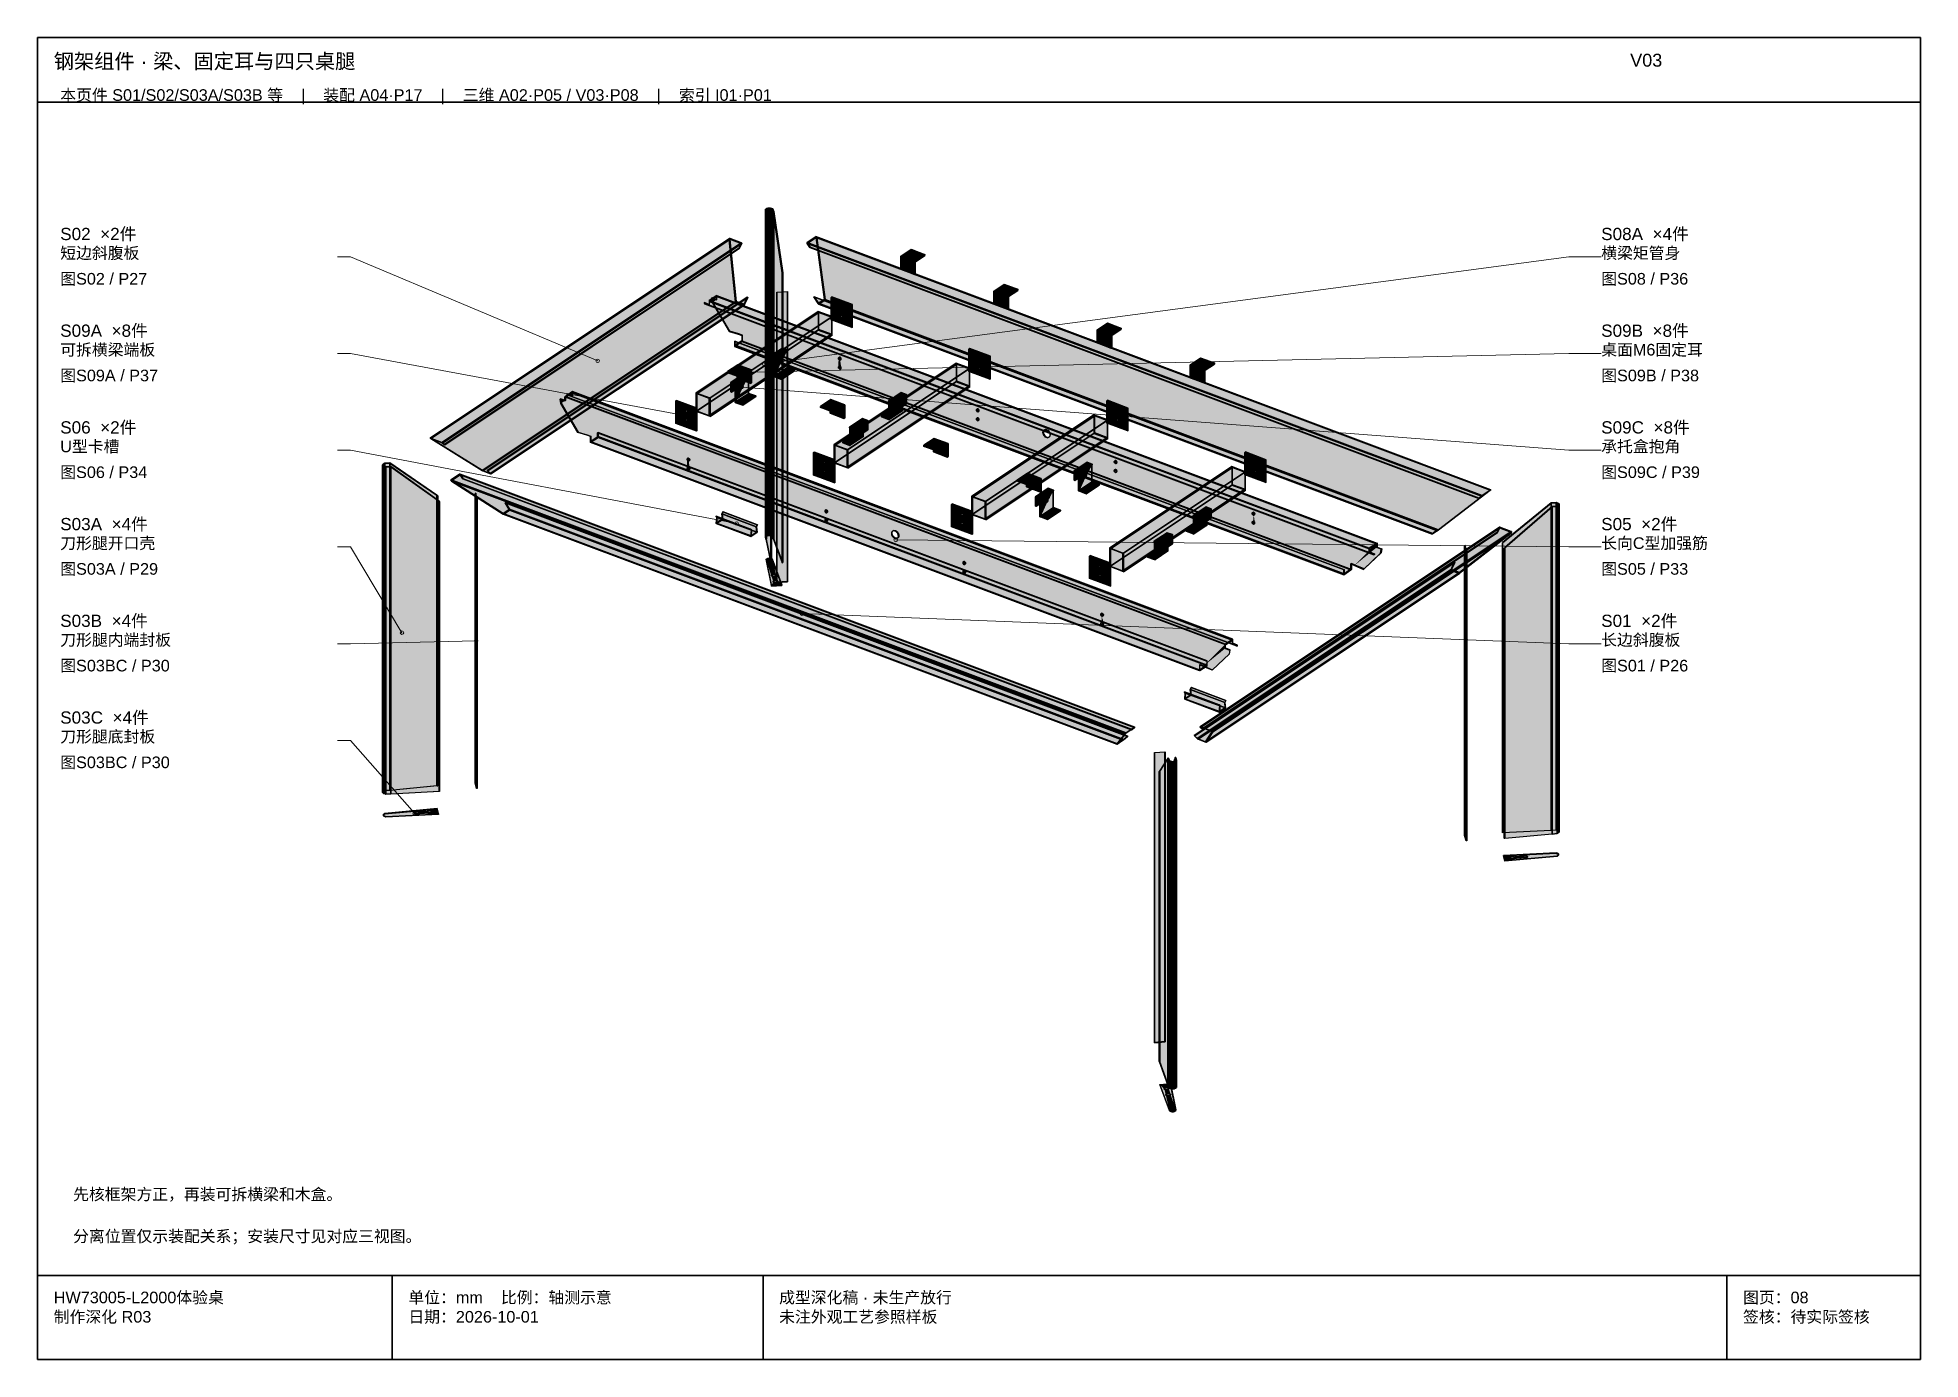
# Model space of a CAD drawing. Header units: millimetres. Extents: x 50 to 612415, y 2 to 4150.
# Drawn here: x 504050 to 509890, y 50 to 4150 of the extents above; entities that cross this region are included whole.
import ezdxf

# ---------------------------------------------------------------- set-up
doc = ezdxf.new("R2010")
doc.units = ezdxf.units.MM
for name, color, linetype, lineweight in [('DIM', 7, 'Continuous', 13), ('FRAME', 7, 'Continuous', 35), ('HATCH', 8, 'Continuous', 9), ('NOTE', 7, 'Continuous', 18), ('OUTLINE', 7, 'Continuous', 25)]:
    doc.layers.add(name, color=color, linetype=linetype, lineweight=lineweight)
doc.styles.add('CN', font='Arial Unicode.ttf')

msp = doc.modelspace()

# ---------------------------------------------------------------- texts
at = {"layer": 'NOTE', "attachment_point": 1, "style": 'CN'}
for s, insert, char_height, width in [('钢架组件 · 梁、固定耳与四只桌腿', (504100, 4100), 46, 4840), ('V03', (508990, 4100), 40, 900), ('本页件 S01/S02/S03A/S03B 等    |    装配 A04·P17    |    三维 A02·P05 / V03·P08    |    索引 I01·P01', (504120, 3990), 36, 5700), ('S02  ×2件', (504120, 3560), 38, 900), ('S08A  ×4件', (508900, 3560), 38, 900), ('短边斜腹板', (504120, 3500), 36, 900), ('横梁矩管身', (508900, 3500), 36, 900), ('图S02 / P27', (504120, 3420), 36, 900), ('图S08 / P36', (508900, 3420), 36, 900), ('S09A  ×8件', (504120, 3260), 38, 900), ('S09B  ×8件', (508900, 3260), 38, 900), ('可拆横梁端板', (504120, 3200), 36, 900), ('桌面M6固定耳', (508900, 3200), 36, 900), ('图S09A / P37', (504120, 3120), 36, 900), ('图S09B / P38', (508900, 3120), 36, 900), ('S06  ×2件', (504120, 2960), 38, 900), ('S09C  ×8件', (508900, 2960), 38, 900), ('U型卡槽', (504120, 2900), 36, 900), ('承托盒抱角', (508900, 2900), 36, 900), ('图S06 / P34', (504120, 2820), 36, 900), ('图S09C / P39', (508900, 2820), 36, 900), ('S03A  ×4件', (504120, 2660), 38, 900), ('S05  ×2件', (508900, 2660), 38, 900), ('刀形腿开口壳', (504120, 2600), 36, 900), ('长向C型加强筋', (508900, 2600), 36, 900), ('图S03A / P29', (504120, 2520), 36, 900), ('图S05 / P33', (508900, 2520), 36, 900), ('S03B  ×4件', (504120, 2360), 38, 900), ('S01  ×2件', (508900, 2360), 38, 900), ('刀形腿内端封板', (504120, 2300), 36, 900), ('长边斜腹板', (508900, 2300), 36, 900), ('图S03BC / P30', (504120, 2220), 36, 900), ('图S01 / P26', (508900, 2220), 36, 900), ('S03C  ×4件', (504120, 2060), 38, 900), ('刀形腿底封板', (504120, 2000), 36, 900), ('图S03BC / P30', (504120, 1920), 36, 900), ('先核框架方正，再装可拆横梁和木盒。', (504160, 580), 36, 5500), ('分离位置仅示装配关系；安装尺寸见对应三视图。', (504160, 450), 36, 5500), ('HW73005-L2000体验桌\\P制作深化 R03', (504100, 260), 36, 1000), ('单位：mm    比例：轴测示意\\P日期：2026-10-01', (505200, 260), 36, 1050), ('成型深化稿 · 未生产放行\\P未注外观工艺参照样板', (506350, 260), 36, 2890), ('图页：08\\P签核：待实际签核', (509340, 260), 36, 550)]:
    msp.add_mtext(s, dxfattribs=dict(at, insert=insert, char_height=char_height, width=width))

# ---------------------------------------------------------------- hatches: boundary and pattern name
at = {"layer": 'HATCH', "true_color": 0x617c87}
for points in [[(506310.948, 3619.814), (506317.99, 3621.898), (506320.084, 3621.944)], [(506310.948, 3619.814), (506320.084, 3621.944), (506322.156, 3621.785)], [(506310.948, 3619.814), (506315.954, 3621.649), (506317.99, 3621.898)], [(506310.948, 3619.814), (506322.156, 3621.785), (506316.619, 3620.704)], [(506310.948, 3619.814), (506314.055, 3621.206), (506315.954, 3621.649)], [(506310.948, 3619.814), (506312.364, 3620.586), (506314.055, 3621.206)], [(506322.156, 3621.785), (506318.274, 3620.906), (506316.619, 3620.704)], [(506322.156, 3621.785), (506319.975, 3620.943), (506318.274, 3620.906)], [(506322.156, 3621.785), (506321.658, 3620.814), (506319.975, 3620.943)], [(506322.156, 3621.785), (506330.061, 3619.329), (506321.658, 3620.814)], [(506330.061, 3619.329), (506323.259, 3620.523), (506321.658, 3620.814)], [(506322.156, 3621.785), (506324.126, 3621.427), (506325.918, 3620.883)], [(506322.156, 3621.785), (506325.918, 3620.883), (506330.061, 3619.329)], [(506309.019, 3609.107), (506307.421, 3617.191), (506307.491, 3617.387)], [(506309.019, 3609.107), (506307.424, 3616.993), (506307.421, 3617.191)], [(506309.019, 3609.107), (506307.491, 3617.387), (506307.633, 3617.572)], [(506309.019, 3609.107), (506307.633, 3617.572), (506307.841, 3617.742)], [(506309.423, 3617.118), (506307.841, 3617.742), (506310.948, 3619.814)], [(506309.423, 3617.118), (506309.418, 3617.106), (506307.841, 3617.742)], [(506309.418, 3617.106), (506309.019, 3609.107), (506307.841, 3617.742)], [(506309.418, 3617.106), (506309.418, 3617.094), (506309.019, 3609.107)], [(506309.418, 3617.094), (506311.005, 3609.249), (506309.019, 3609.107)], [(506310.948, 3619.814), (506309.431, 3617.13), (506309.423, 3617.118)], [(506310.948, 3619.814), (506309.444, 3617.14), (506309.431, 3617.13)], [(506310.948, 3619.814), (506312.552, 3619.212), (506309.444, 3617.14)], [(506310.948, 3619.814), (506316.619, 3620.704), (506315.076, 3620.344)], [(506310.948, 3619.814), (506315.076, 3620.344), (506313.703, 3619.84)], [(506310.948, 3619.814), (506313.703, 3619.84), (506312.552, 3619.212)], [(506330.061, 3619.329), (506324.715, 3620.081), (506323.259, 3620.523)], [(506330.061, 3619.329), (506328.858, 3618.527), (506324.715, 3620.081)], [(506330.061, 3619.329), (506328.877, 3618.519), (506328.858, 3618.527)], [(506330.061, 3619.329), (506328.892, 3618.509), (506328.877, 3618.519)], [(506330.061, 3619.329), (506328.903, 3618.498), (506328.892, 3618.509)], [(506330.061, 3619.329), (506328.91, 3618.486), (506328.903, 3618.498)], [(506330.061, 3619.329), (506331.78, 3610.732), (506328.91, 3618.486)], [(506330.061, 3619.329), (506330.356, 3619.196), (506330.596, 3619.037)], [(506330.061, 3619.329), (506330.596, 3619.037), (506330.773, 3618.859)], [(506330.061, 3619.329), (506330.773, 3618.859), (506330.881, 3618.668)], [(506330.061, 3619.329), (506330.881, 3618.668), (506333.766, 3610.874)], [(506330.061, 3619.329), (506333.766, 3610.874), (506331.78, 3610.732)], [(505268.85, 2907.552), (505304.014, 2894.366), (506233.041, 3513.717), (506197.877, 3526.903)], [(505305.094, 2893.349), (505269.93, 2906.536), (506196.797, 3524.448), (506231.961, 3511.261)], [(505304.014, 2894.366), (505304.37, 2894.22), (506233.352, 3513.541), (506233.041, 3513.717)], [(505305.113, 2893.341), (505305.094, 2893.349), (506231.961, 3511.261), (506231.979, 3511.252)], [(505305.179, 2893.308), (505305.157, 2893.32), (506232.005, 3511.219), (506232.013, 3511.197)], [(506215.151, 3330.416), (506194.668, 3523.526), (506194.732, 3524.03)], [(506215.151, 3330.416), (506194.679, 3523.049), (506194.668, 3523.526)], [(506215.151, 3330.416), (506215.078, 3330.806), (506194.679, 3523.049)], [(506215.151, 3330.416), (506194.732, 3524.03), (506194.867, 3524.543)], [(506215.151, 3330.416), (506194.867, 3524.543), (506195.07, 3525.047)], [(506215.151, 3330.416), (506195.07, 3525.047), (506195.333, 3525.523)], [(506215.151, 3330.416), (506195.333, 3525.523), (506195.646, 3525.954)], [(506215.151, 3330.416), (506195.646, 3525.954), (506195.998, 3526.325)], [(506195.998, 3526.325), (506197.158, 3526.954), (506197.532, 3526.977)], [(506195.998, 3526.325), (506197.532, 3526.977), (506197.877, 3526.903)], [(506195.998, 3526.325), (506196.768, 3526.834), (506197.158, 3526.954)], [(506195.998, 3526.325), (506197.877, 3526.903), (506233.041, 3513.717)], [(506195.998, 3526.325), (506196.377, 3526.622), (506196.768, 3526.834)], [(506195.998, 3526.325), (506196.638, 3524.361), (506196.622, 3524.332)], [(506195.998, 3526.325), (506196.658, 3524.388), (506196.638, 3524.361)], [(506195.998, 3526.325), (506196.622, 3524.332), (506196.609, 3524.3)], [(506195.998, 3526.325), (506196.68, 3524.411), (506196.658, 3524.388)], [(506195.998, 3526.325), (506196.609, 3524.3), (506196.601, 3524.268)], [(506195.998, 3526.325), (506196.704, 3524.43), (506196.68, 3524.411)], [(506195.998, 3526.325), (506196.601, 3524.268), (506196.597, 3524.236)], [(506195.998, 3526.325), (506196.728, 3524.443), (506196.704, 3524.43)], [(506195.998, 3526.325), (506196.597, 3524.236), (506196.598, 3524.207)], [(506195.998, 3526.325), (506196.752, 3524.451), (506196.728, 3524.443)], [(506195.998, 3526.325), (506196.776, 3524.452), (506196.752, 3524.451)], [(506195.998, 3526.325), (506196.797, 3524.448), (506196.776, 3524.452)], [(506195.998, 3526.325), (506233.792, 3510.979), (506196.797, 3524.448)], [(506195.998, 3526.325), (506233.041, 3513.717), (506233.352, 3513.541)], [(506195.998, 3526.325), (506233.352, 3513.541), (506233.608, 3513.272)], [(506195.998, 3526.325), (506233.608, 3513.272), (506233.797, 3512.919)], [(506195.998, 3526.325), (506233.797, 3512.919), (506233.913, 3512.496)], [(506195.998, 3526.325), (506233.913, 3512.496), (506233.951, 3512.019)], [(506195.998, 3526.325), (506233.951, 3512.019), (506233.91, 3511.507)], [(506195.998, 3526.325), (506233.91, 3511.507), (506233.792, 3510.979)], [(506195.998, 3526.325), (506196.598, 3524.207), (506216.996, 3331.964)], [(506215.151, 3330.416), (506195.998, 3526.325), (506216.996, 3331.964)], [(506233.792, 3510.979), (506231.961, 3511.261), (506196.797, 3524.448)], [(506233.792, 3510.979), (506225.952, 3497.305), (506231.996, 3511.057)], [(506233.792, 3510.979), (506227.556, 3496.704), (506225.952, 3497.305)], [(506233.792, 3510.979), (506233.6, 3510.456), (506227.556, 3496.704)], [(506233.792, 3510.979), (506231.979, 3511.252), (506231.961, 3511.261)], [(506233.792, 3510.979), (506231.994, 3511.238), (506231.979, 3511.252)], [(506233.792, 3510.979), (506232.005, 3511.219), (506231.994, 3511.238)], [(506233.792, 3510.979), (506231.996, 3511.057), (506232.007, 3511.086)], [(506233.792, 3510.979), (506232.013, 3511.197), (506232.005, 3511.219)], [(506233.792, 3510.979), (506232.007, 3511.086), (506232.014, 3511.116)], [(506233.792, 3510.979), (506232.018, 3511.172), (506232.013, 3511.197)], [(506233.792, 3510.979), (506232.014, 3511.116), (506232.018, 3511.145)], [(506233.792, 3510.979), (506232.018, 3511.145), (506232.018, 3511.172)], [(506463.463, 3532.508), (506437.09, 3514.926), (508531.174, 2729.645), (508557.547, 2747.227)], [(506438.501, 3512.555), (506438.499, 3512.581), (508529.661, 2728.395), (508529.64, 2728.379)], [(506438.516, 3512.639), (506438.529, 3512.651), (508529.735, 2728.448), (508529.72, 2728.438)], [(506438.529, 3512.651), (506464.901, 3530.233), (508556.108, 2746.03), (508529.735, 2728.448)], [(506465.121, 3530.022), (506490.45, 3338.131), (508395.612, 2623.695), (508556.01, 2745.938)], [(506492.302, 3337.242), (506466.973, 3529.133), (508555.973, 2745.758), (508395.575, 2623.515)], [(505312.92, 2886.946), (505311.316, 2887.548), (506225.952, 3497.305), (506227.556, 3496.704)], [(506445.4, 3498.899), (506446.603, 3499.701), (508521.501, 2721.614), (508520.298, 2720.812)], [(505429.859, 2806.459), (505429.507, 2806.654), (506215.151, 3330.416), (506215.281, 3330.074)], [(505429.684, 2807.062), (505429.706, 2807.05), (506217.009, 3331.918), (506217.001, 3331.94)], [(505429.748, 2807.029), (505429.767, 2807.021), (506217.052, 3331.878), (506217.035, 3331.887)], [(505429.767, 2807.021), (505454.008, 2797.931), (506241.293, 3322.787), (506217.052, 3331.878)], [(505430.847, 2806.004), (505430.539, 2806.129), (506215.699, 3329.569), (506215.973, 3329.422)], [(505455.087, 2796.914), (505430.847, 2806.004), (506215.973, 3329.422), (506240.213, 3320.332)], [(505444.402, 2807.041), (505446.006, 2806.44), (506252.717, 3344.247), (506251.113, 3344.849)], [(506155.161, 3349.271), (508203.162, 2581.27), (508180.708, 2566.301), (506132.707, 3334.302)], [(508203.162, 2578.955), (506155.161, 3346.956), (506132.707, 3331.987), (508180.708, 2563.986)], [(506134.311, 3333.056), (508182.312, 2565.055), (508180.708, 2563.986), (506132.707, 3331.987)], [(506142.009, 3343.141), (506156.764, 3337.608), (506155.161, 3336.539), (506140.405, 3342.072)], [(506156.764, 3350.34), (508204.765, 2582.34), (508203.162, 2581.27), (506155.161, 3349.271)], [(506215.151, 3330.416), (506216.996, 3331.964), (506217.001, 3331.94)], [(506215.151, 3330.416), (506217.001, 3331.94), (506217.009, 3331.918)], [(506215.151, 3330.416), (506217.009, 3331.918), (506217.02, 3331.901)], [(506215.151, 3330.416), (506217.02, 3331.901), (506217.035, 3331.887)], [(506215.151, 3330.416), (506217.035, 3331.887), (506217.052, 3331.878)], [(506215.151, 3330.416), (506217.052, 3331.878), (506241.293, 3322.787)], [(506240.213, 3320.332), (506215.281, 3330.074), (506215.151, 3330.416)], [(506240.213, 3320.332), (506215.151, 3330.416), (506241.293, 3322.787)], [(506240.213, 3320.332), (506215.466, 3329.789), (506215.281, 3330.074)], [(506240.213, 3320.332), (506215.699, 3329.569), (506215.466, 3329.789)], [(506240.213, 3320.332), (506215.973, 3329.422), (506215.699, 3329.569)], [(506241.472, 3322.911), (506251.113, 3344.849), (506252.717, 3344.247)], [(506241.472, 3322.911), (506252.717, 3344.247), (506243.075, 3322.31)], [(506375.714, 3362.711), (506343.274, 3359.381), (506342.99, 3360.373)], [(506375.714, 3362.711), (506375.998, 3361.718), (506343.274, 3359.381)], [(506459.211, 3346.347), (506458.008, 3345.545), (508389.006, 2621.421), (508390.209, 2622.223)], [(506490.422, 3338.039), (506472.242, 3325.918), (508377.338, 2611.507), (508395.518, 2623.628)], [(506473.681, 3323.643), (506491.861, 3335.763), (508394.079, 2622.431), (508375.899, 2610.311)], [(506490.434, 3338.05), (506490.422, 3338.039), (508395.518, 2623.628), (508395.533, 2623.638)], [(506491.861, 3335.763), (506492.057, 3335.944), (508394.32, 2622.595), (508394.079, 2622.431)], [(506119.555, 3328.172), (506134.311, 3322.639), (506132.707, 3321.569), (506117.951, 3327.103)], [(508196.656, 2546.944), (506119.966, 3325.703), (506118.362, 3324.634), (508195.052, 2545.875)], [(506241.458, 3322.883), (506241.472, 3322.911), (506240.213, 3320.332)], [(506241.472, 3322.911), (506240.528, 3320.26), (506240.213, 3320.332)], [(506241.441, 3322.857), (506241.458, 3322.883), (506240.213, 3320.332)], [(506240.213, 3320.332), (506241.421, 3322.834), (506241.441, 3322.857)], [(506240.213, 3320.332), (506241.4, 3322.815), (506241.421, 3322.834)], [(506240.213, 3320.332), (506241.378, 3322.8), (506241.4, 3322.815)], [(506240.213, 3320.332), (506241.356, 3322.789), (506241.378, 3322.8)], [(506240.213, 3320.332), (506241.334, 3322.784), (506241.356, 3322.789)], [(506240.213, 3320.332), (506241.293, 3322.787), (506241.312, 3322.783)], [(506240.213, 3320.332), (506241.312, 3322.783), (506241.334, 3322.784)], [(506241.472, 3322.911), (506240.868, 3320.27), (506240.528, 3320.26)], [(506241.472, 3322.911), (506241.223, 3320.362), (506240.868, 3320.27)], [(506241.472, 3322.911), (506241.582, 3320.532), (506241.223, 3320.362)], [(506241.472, 3322.911), (506241.935, 3320.776), (506241.582, 3320.532)], [(506241.472, 3322.911), (506242.271, 3321.086), (506241.935, 3320.776)], [(506241.472, 3322.911), (506242.579, 3321.452), (506242.271, 3321.086)], [(506241.472, 3322.911), (506243.075, 3322.31), (506242.85, 3321.864)], [(506241.472, 3322.911), (506242.85, 3321.864), (506242.579, 3321.452)], [(506236.101, 3226.833), (506224.874, 3231.043), (506223.271, 3229.974), (506234.497, 3225.764)], [(506234.497, 3209.559), (508123.825, 2501.062), (508101.371, 2486.092), (506212.044, 3194.59)], [(506213.647, 3208.392), (508102.975, 2499.894), (508101.371, 2498.825), (506212.044, 3207.322)], [(508123.825, 2498.747), (506234.497, 3207.244), (506212.044, 3192.275), (508101.371, 2483.778)], [(508102.975, 2487.162), (506213.647, 3195.659), (506212.044, 3194.59), (508101.371, 2486.092)], [(508125.429, 2499.816), (506236.101, 3208.314), (506234.497, 3207.244), (508123.825, 2498.747)], [(506540.141, 3158.177), (506539.228, 3158.65), (506537.624, 3157.58), (506538.537, 3157.108)], [(506541.723, 3156.595), (506540.992, 3157.476), (506539.388, 3156.407), (506540.119, 3155.526)], [(506536.733, 3153.065), (506537.463, 3152.184), (506535.86, 3151.114), (506535.129, 3151.995)], [(506536.733, 3125.285), (506537.463, 3124.404), (506535.86, 3123.335), (506535.129, 3124.216)], [(506538.314, 3151.483), (506539.228, 3151.01), (506537.624, 3149.941), (506536.711, 3150.414)], [(506538.314, 3123.704), (506539.228, 3123.231), (506537.624, 3122.162), (506536.711, 3122.634)], [(506540.141, 3130.398), (506539.228, 3130.87), (506537.624, 3129.801), (506538.537, 3129.328)], [(506541.723, 3128.816), (506540.992, 3129.697), (506539.388, 3128.628), (506540.119, 3127.747)], [(505685.235, 3035.987), (507733.236, 2267.986), (507734.839, 2269.056), (505686.838, 3037.056)], [(505686.838, 3037.056), (507734.839, 2269.056), (507757.293, 2284.025), (505709.292, 3052.025)], [(507734.839, 2266.741), (505686.838, 3034.741), (505709.292, 3049.71), (507757.293, 2281.71)], [(505692.933, 3043.757), (505707.688, 3038.224), (505709.292, 3039.293), (505694.537, 3044.826)], [(507770.034, 2262.529), (505693.344, 3041.288), (505694.948, 3042.357), (507771.638, 2263.598)], [(505707.688, 3048.641), (507755.689, 2280.641), (507757.293, 2281.71), (505709.292, 3049.71)], [(505670.479, 3028.788), (505685.235, 3023.255), (505686.838, 3024.324), (505672.083, 3029.857)], [(506964.424, 2992.68), (506965.155, 2991.799), (506963.551, 2990.73), (506962.82, 2991.611)], [(506966.006, 2991.099), (506966.919, 2990.626), (506965.315, 2989.557), (506964.402, 2990.029)], [(506967.832, 2997.793), (506966.919, 2998.265), (506965.315, 2997.196), (506966.229, 2996.723)], [(506969.414, 2996.211), (506968.683, 2997.092), (506967.08, 2996.023), (506967.81, 2995.142)], [(505787.025, 2923.977), (507676.353, 2215.479), (507677.956, 2216.548), (505788.629, 2925.046)], [(506964.424, 2964.901), (506965.155, 2964.02), (506963.551, 2962.951), (506962.82, 2963.832)], [(506966.006, 2963.319), (506966.919, 2962.847), (506965.315, 2961.777), (506964.402, 2962.25)], [(506967.832, 2970.013), (506966.919, 2970.486), (506965.315, 2969.417), (506966.229, 2968.944)], [(506969.414, 2968.432), (506968.683, 2969.313), (506967.08, 2968.243), (506967.81, 2967.362)], [(507183.532, 2932.498), (507180.765, 2933.931), (507179.161, 2932.861), (507181.928, 2931.429)], [(507188.326, 2927.705), (507186.111, 2930.375), (507184.507, 2929.306), (507186.722, 2926.636)], [(505764.571, 2912.48), (505753.344, 2916.69), (505754.948, 2917.759), (505766.175, 2913.549)], [(507653.899, 2185.463), (505764.571, 2893.96), (505766.175, 2895.03), (507655.503, 2186.532)], [(505766.175, 2897.345), (507655.503, 2188.847), (507677.956, 2203.816), (505788.629, 2912.314)], [(507655.503, 2186.532), (505766.175, 2895.03), (505788.629, 2909.999), (507677.956, 2201.501)], [(507676.353, 2202.747), (505787.025, 2911.245), (505788.629, 2912.314), (507677.956, 2203.816)], [(507173.204, 2917.006), (507175.419, 2914.337), (507173.815, 2913.267), (507171.601, 2915.937)], [(507177.998, 2912.213), (507180.765, 2910.781), (507179.161, 2909.712), (507176.394, 2911.144)], [(505122.123, 2827.263), (505120.319, 2825.382), (505120, 2824.346)], [(505122.123, 2827.263), (505120, 2824.346), (505120.092, 2823.299)], [(505122.123, 2827.263), (505120.092, 2823.299), (505120.59, 2822.281)], [(505122.123, 2827.263), (505121.035, 2826.367), (505120.319, 2825.382)], [(505122.123, 2827.263), (505120.59, 2822.281), (505121.476, 2821.332)], [(505122.123, 2827.263), (505121.476, 2821.332), (505122.002, 2824.292)], [(505121.476, 2821.332), (505122.076, 2823.441), (505122.002, 2824.292)], [(505121.476, 2821.332), (505122.481, 2822.614), (505122.076, 2823.441)], [(505121.476, 2821.332), (505123.201, 2821.842), (505122.481, 2822.614)], [(505121.476, 2821.332), (505128.405, 2818.225), (505123.201, 2821.842)], [(505121.476, 2821.332), (505122.716, 2820.487), (505124.261, 2819.779)], [(505121.476, 2821.332), (505124.261, 2819.779), (505128.405, 2818.225)], [(505122.123, 2827.263), (505122.002, 2824.292), (505122.261, 2825.133)], [(505126.871, 2828.75), (505125.23, 2829.335), (505122.123, 2827.263)], [(505122.123, 2827.263), (505126.851, 2828.743), (505126.871, 2828.75)], [(505122.123, 2827.263), (505126.834, 2828.734), (505126.851, 2828.743)], [(505122.123, 2827.263), (505123.726, 2826.662), (505126.834, 2828.734)], [(505122.123, 2827.263), (505122.843, 2825.934), (505123.726, 2826.662)], [(505122.123, 2827.263), (505122.261, 2825.133), (505122.843, 2825.934)], [(505128.405, 2818.225), (505124.208, 2821.156), (505123.201, 2821.842)], [(505128.405, 2818.225), (505125.464, 2820.58), (505124.208, 2821.156)], [(505142.14, 2831.187), (505125.497, 2829.482), (505125.23, 2829.335)], [(505126.893, 2828.756), (505142.14, 2831.187), (505125.23, 2829.335)], [(505126.871, 2828.75), (505126.893, 2828.756), (505125.23, 2829.335)], [(505128.405, 2818.225), (505129.608, 2819.027), (505125.464, 2820.58)], [(505142.14, 2831.187), (505125.814, 2829.602), (505125.497, 2829.482)], [(505142.14, 2831.187), (505126.17, 2829.691), (505125.814, 2829.602)], [(505142.14, 2831.187), (505126.552, 2829.745), (505126.17, 2829.691)], [(505126.893, 2828.756), (505126.917, 2828.759), (505142.14, 2831.187)], [(505126.917, 2828.759), (505142.424, 2830.194), (505142.14, 2831.187)], [(505128.405, 2818.225), (505145.391, 2819.807), (505129.701, 2819.014)], [(505128.405, 2818.225), (505145.675, 2818.814), (505145.391, 2819.807)], [(505128.405, 2818.225), (505129.629, 2819.02), (505129.608, 2819.027)], [(505128.405, 2818.225), (505129.652, 2819.016), (505129.629, 2819.02)], [(505128.405, 2818.225), (505129.677, 2819.013), (505129.652, 2819.016)], [(505128.405, 2818.225), (505129.701, 2819.014), (505129.677, 2819.013)], [(505128.405, 2818.225), (505129.903, 2818.016), (505145.675, 2818.814)], [(505128.405, 2818.225), (505128.743, 2818.121), (505129.115, 2818.05)], [(505128.405, 2818.225), (505129.115, 2818.05), (505129.506, 2818.015)], [(505128.405, 2818.225), (505129.506, 2818.015), (505129.903, 2818.016)], [(506065.203, 2838.711), (506065.933, 2837.83), (506067.537, 2838.9), (506066.807, 2839.781)], [(506065.203, 2810.932), (506065.933, 2810.051), (506067.537, 2811.12), (506066.807, 2812.001)], [(506066.784, 2837.13), (506067.698, 2836.657), (506069.302, 2837.726), (506068.388, 2838.199)], [(506066.784, 2809.35), (506067.698, 2808.878), (506069.302, 2809.947), (506068.388, 2810.419)], [(506068.611, 2843.824), (506067.698, 2844.296), (506069.302, 2845.366), (506070.215, 2844.893)], [(506068.611, 2816.044), (506067.698, 2816.517), (506069.302, 2817.586), (506070.215, 2817.114)], [(506070.193, 2842.242), (506069.462, 2843.123), (506071.066, 2844.192), (506071.797, 2843.311)], [(506070.193, 2814.463), (506069.462, 2815.344), (506071.066, 2816.413), (506071.797, 2815.532)], [(507392.116, 2832.296), (507392.847, 2831.415), (507391.243, 2830.346), (507390.512, 2831.227)], [(507392.116, 2804.517), (507392.847, 2803.636), (507391.243, 2802.566), (507390.512, 2803.447)], [(507393.698, 2830.714), (507394.611, 2830.242), (507393.007, 2829.172), (507392.094, 2829.645)], [(507395.524, 2837.408), (507394.611, 2837.881), (507393.007, 2836.812), (507393.92, 2836.339)], [(507395.524, 2809.629), (507394.611, 2810.102), (507393.007, 2809.032), (507393.92, 2808.56)], [(507397.106, 2835.827), (507396.375, 2836.708), (507394.771, 2835.638), (507395.502, 2834.757)], [(507397.106, 2808.047), (507396.375, 2808.928), (507394.771, 2807.859), (507395.502, 2806.978)], [(505332.052, 2776.784), (505331.991, 2777.24), (507425.227, 1992.276), (507424.846, 1991.986)], [(505332.453, 2778.502), (505358.826, 2796.084), (507452.91, 2010.802), (507426.537, 1993.22)], [(505333.863, 2776.147), (505333.867, 2776.119), (507424.993, 1991.946), (507425.017, 1991.964)], [(505360.265, 2793.808), (505333.892, 2776.226), (507425.099, 1992.023), (507451.471, 2009.605)], [(505369.702, 2781.767), (505368.499, 2780.965), (507443.397, 2002.878), (507444.6, 2003.68)], [(507393.698, 2802.935), (507394.611, 2802.462), (507393.007, 2801.393), (507392.094, 2801.866)], [(505411.66, 2720.008), (505408.97, 2736.511), (505406.985, 2736.37)], [(505411.66, 2720.008), (505413.644, 2720.149), (505408.97, 2736.511)], [(505499.791, 2706.735), (505500.994, 2707.537), (507431.992, 1983.412), (507430.789, 1982.61)], [(508761.595, 2707.504), (508760.097, 2707.712), (508744.325, 2706.915)], [(508761.595, 2707.504), (508744.325, 2706.915), (508744.609, 2705.922)], [(508761.595, 2707.504), (508744.609, 2705.922), (508760.299, 2706.715)], [(508763.083, 2696.969), (508747.576, 2695.534), (508747.86, 2694.541)], [(508763.107, 2696.973), (508763.083, 2696.969), (508747.86, 2694.541)], [(508763.107, 2696.973), (508747.86, 2694.541), (508764.77, 2696.393)], [(508747.86, 2694.541), (508764.503, 2696.246), (508764.77, 2696.393)], [(508747.86, 2694.541), (508764.186, 2696.126), (508764.503, 2696.246)], [(508747.86, 2694.541), (508763.83, 2696.038), (508764.186, 2696.126)], [(508747.86, 2694.541), (508763.448, 2695.984), (508763.83, 2696.038)], [(508761.595, 2707.504), (508760.494, 2707.714), (508760.097, 2707.712)], [(508761.595, 2707.504), (508760.299, 2706.715), (508760.323, 2706.715)], [(508761.595, 2707.504), (508760.323, 2706.715), (508760.348, 2706.713)], [(508761.595, 2707.504), (508760.348, 2706.713), (508760.371, 2706.708)], [(508761.595, 2707.504), (508760.371, 2706.708), (508760.392, 2706.702)], [(508761.595, 2707.504), (508760.392, 2706.702), (508764.536, 2705.148)], [(508761.595, 2707.504), (508760.885, 2707.679), (508760.494, 2707.714)], [(508761.595, 2707.504), (508761.257, 2707.608), (508760.885, 2707.679)], [(508768.524, 2704.397), (508765.739, 2705.95), (508761.595, 2707.504)], [(508761.595, 2707.504), (508764.536, 2705.148), (508765.792, 2704.573)], [(508761.595, 2707.504), (508765.792, 2704.573), (508766.799, 2703.886)], [(508768.524, 2704.397), (508761.595, 2707.504), (508766.799, 2703.886)], [(508763.129, 2696.978), (508763.107, 2696.973), (508764.77, 2696.393)], [(508767.877, 2698.465), (508763.149, 2696.986), (508763.129, 2696.978)], [(508763.129, 2696.978), (508764.77, 2696.393), (508767.877, 2698.465)], [(508767.877, 2698.465), (508763.166, 2696.995), (508763.149, 2696.986)], [(508767.877, 2698.465), (508766.274, 2699.067), (508763.166, 2696.995)], [(508768.524, 2704.397), (508767.284, 2705.242), (508765.739, 2705.95)], [(508767.877, 2698.465), (508767.157, 2699.795), (508766.274, 2699.067)], [(508768.524, 2704.397), (508766.799, 2703.886), (508767.519, 2703.114)], [(508767.877, 2698.465), (508767.739, 2700.595), (508767.157, 2699.795)], [(508768.524, 2704.397), (508767.519, 2703.114), (508767.924, 2702.287)], [(508767.877, 2698.465), (508767.998, 2701.437), (508767.739, 2700.595)], [(508767.877, 2698.465), (508769.41, 2703.447), (508768.524, 2704.397)], [(508767.877, 2698.465), (508768.524, 2704.397), (508767.998, 2701.437)], [(508767.877, 2698.465), (508769.908, 2702.429), (508769.41, 2703.447)], [(508767.877, 2698.465), (508770, 2701.382), (508769.908, 2702.429)], [(508767.877, 2698.465), (508769.681, 2700.346), (508770, 2701.382)], [(508767.877, 2698.465), (508768.965, 2699.361), (508769.681, 2700.346)], [(508768.524, 2704.397), (508767.924, 2702.287), (508767.998, 2701.437)], [(505494.482, 2674.078), (505512.662, 2686.199), (507417.758, 1971.788), (507399.578, 1959.667)], [(505514.101, 2683.923), (505495.921, 2671.803), (507398.139, 1958.471), (507416.319, 1970.591)], [(505512.662, 2686.199), (505512.675, 2686.21), (507417.774, 1971.798), (507417.758, 1971.788)], [(505512.691, 2686.269), (505512.689, 2686.294), (507417.854, 1971.857), (507417.832, 1971.841)], [(505514.301, 2684.108), (505514.101, 2683.923), (507416.319, 1970.591), (507416.565, 1970.759)], [(505514.536, 2685.445), (505514.567, 2685.041), (507417.503, 1971.44), (507417.85, 1971.702)], [(506154.573, 2665.291), (506154.005, 2664.095), (506260.928, 2623.999), (506261.495, 2625.195)], [(506154.974, 2642.409), (506175.022, 2655.774), (506281.944, 2615.678), (506261.896, 2602.313)], [(506174.085, 2656.308), (506155.91, 2644.191), (506262.833, 2604.095), (506281.008, 2616.212)], [(506175.423, 2679.191), (506172.215, 2672.423), (506279.138, 2632.327), (506282.345, 2639.095)], [(506173.07, 2672.59), (506175.99, 2678.751), (506282.912, 2638.655), (506279.993, 2632.494)], [(506492.894, 2678.327), (506493.625, 2677.446), (506495.229, 2678.515), (506494.498, 2679.396)], [(506492.894, 2650.548), (506493.625, 2649.667), (506495.229, 2650.736), (506494.498, 2651.617)], [(506494.476, 2676.745), (506495.389, 2676.273), (506496.993, 2677.342), (506496.08, 2677.815)], [(506494.476, 2648.966), (506495.389, 2648.493), (506496.993, 2649.563), (506496.08, 2650.035)], [(506496.302, 2683.439), (506495.389, 2683.912), (506496.993, 2684.981), (506497.906, 2684.509)], [(506496.302, 2655.66), (506495.389, 2656.133), (506496.993, 2657.202), (506497.906, 2656.729)], [(506497.884, 2681.858), (506497.153, 2682.739), (506498.757, 2683.808), (506499.488, 2682.927)], [(506497.884, 2654.078), (506497.153, 2654.959), (506498.757, 2656.029), (506499.488, 2655.147)], [(507692.123, 1998.825), (507656.959, 2012.012), (508585.986, 2631.362), (508621.15, 2618.176)], [(507658.039, 2010.995), (507693.203, 1997.808), (508620.07, 2615.72), (508584.906, 2628.907)], [(507819.807, 2671.912), (507820.538, 2671.031), (507818.934, 2669.961), (507818.203, 2670.842)], [(507819.807, 2644.132), (507820.538, 2643.251), (507818.934, 2642.182), (507818.203, 2643.063)], [(507821.389, 2670.33), (507822.302, 2669.857), (507820.698, 2668.788), (507819.785, 2669.261)], [(507821.389, 2642.551), (507822.302, 2642.078), (507820.698, 2641.009), (507819.785, 2641.481)], [(507823.216, 2677.024), (507822.302, 2677.497), (507820.698, 2676.427), (507821.612, 2675.955)], [(507823.216, 2649.245), (507822.302, 2649.717), (507820.698, 2648.648), (507821.612, 2648.175)], [(507824.797, 2675.442), (507824.067, 2676.323), (507822.463, 2675.254), (507823.193, 2674.373)], [(507824.797, 2647.663), (507824.067, 2648.544), (507822.463, 2647.475), (507823.193, 2646.594)], [(508583.381, 2629.883), (508583.124, 2629.385), (508577.08, 2615.633)], [(508583.381, 2629.883), (508577.08, 2615.633), (508578.684, 2615.031)], [(508583.381, 2629.883), (508578.684, 2615.031), (508584.728, 2628.783)], [(508622.06, 2616.552), (508583.694, 2630.338), (508583.381, 2629.883)], [(508583.381, 2629.883), (508584.742, 2628.811), (508584.759, 2628.837)], [(508583.381, 2629.883), (508584.728, 2628.783), (508584.742, 2628.811)], [(508583.381, 2629.883), (508584.759, 2628.837), (508584.778, 2628.86)], [(508583.381, 2629.883), (508584.778, 2628.86), (508584.799, 2628.879)], [(508583.381, 2629.883), (508584.799, 2628.879), (508584.821, 2628.894)], [(508583.381, 2629.883), (508584.821, 2628.894), (508584.843, 2628.905)], [(508583.381, 2629.883), (508584.843, 2628.905), (508584.865, 2628.911)], [(508583.381, 2629.883), (508584.865, 2628.911), (508584.887, 2628.911)], [(508583.381, 2629.883), (508584.887, 2628.911), (508584.906, 2628.907)], [(508583.381, 2629.883), (508584.906, 2628.907), (508620.07, 2615.72)], [(508622.06, 2616.552), (508583.381, 2629.883), (508620.07, 2615.72)], [(508622.06, 2616.552), (508584.052, 2630.732), (508583.694, 2630.338)], [(508622.06, 2616.552), (508584.439, 2631.049), (508584.052, 2630.732)], [(508622.06, 2616.552), (508584.841, 2631.277), (508584.439, 2631.049)], [(508622.06, 2616.552), (508585.243, 2631.409), (508584.841, 2631.277)], [(508622.06, 2616.552), (508585.63, 2631.437), (508585.243, 2631.409)], [(508622.06, 2616.552), (508585.986, 2631.362), (508585.63, 2631.437)], [(508622.06, 2616.552), (508621.15, 2618.176), (508585.986, 2631.362)], [(506307.491, 2602.282), (506307.421, 2602.086), (506309.019, 2594.002)], [(506307.421, 2602.086), (506307.424, 2601.888), (506309.019, 2594.002)], [(506307.633, 2602.468), (506307.491, 2602.282), (506309.019, 2594.002)], [(506307.841, 2602.637), (506307.633, 2602.468), (506309.019, 2594.002)], [(506310.948, 2604.709), (506307.841, 2602.637), (506309.423, 2602.013)], [(506307.841, 2602.637), (506309.418, 2602.001), (506309.423, 2602.013)], [(506307.841, 2602.637), (506309.019, 2594.002), (506309.418, 2602.001)], [(506309.019, 2594.002), (506309.418, 2601.989), (506309.418, 2602.001)], [(506309.019, 2594.002), (506311.005, 2594.144), (506309.418, 2601.989)], [(506311.005, 2594.144), (506309.019, 2594.002), (506324.003, 2519.916)], [(506309.423, 2602.013), (506309.431, 2602.025), (506310.948, 2604.709)], [(506309.431, 2602.025), (506309.444, 2602.035), (506310.948, 2604.709)], [(506309.444, 2602.035), (506312.552, 2604.107), (506310.948, 2604.709)], [(506320.084, 2606.839), (506317.99, 2606.794), (506310.948, 2604.709)], [(506322.156, 2606.68), (506320.084, 2606.839), (506310.948, 2604.709)], [(506317.99, 2606.794), (506315.954, 2606.544), (506310.948, 2604.709)], [(506316.619, 2605.599), (506322.156, 2606.68), (506310.948, 2604.709)], [(506315.954, 2606.544), (506314.055, 2606.101), (506310.948, 2604.709)], [(506314.055, 2606.101), (506312.364, 2605.482), (506310.948, 2604.709)], [(506315.076, 2605.239), (506316.619, 2605.599), (506310.948, 2604.709)], [(506313.703, 2604.735), (506315.076, 2605.239), (506310.948, 2604.709)], [(506312.552, 2604.107), (506313.703, 2604.735), (506310.948, 2604.709)], [(506325.998, 2520.016), (506311.005, 2594.144), (506324.003, 2519.916)], [(506316.619, 2605.599), (506318.274, 2605.801), (506322.156, 2606.68)], [(506318.274, 2605.801), (506319.975, 2605.838), (506322.156, 2606.68)], [(506319.975, 2605.838), (506321.658, 2605.709), (506322.156, 2606.68)], [(506321.658, 2605.709), (506330.061, 2604.224), (506322.156, 2606.68)], [(506321.658, 2605.709), (506323.259, 2605.418), (506330.061, 2604.224)], [(506325.918, 2605.778), (506324.126, 2606.322), (506322.156, 2606.68)], [(506330.061, 2604.224), (506325.918, 2605.778), (506322.156, 2606.68)], [(506323.259, 2605.418), (506324.715, 2604.976), (506330.061, 2604.224)], [(506324.715, 2604.976), (506328.858, 2603.422), (506330.061, 2604.224)], [(506328.858, 2603.422), (506328.877, 2603.414), (506330.061, 2604.224)], [(506328.877, 2603.414), (506328.892, 2603.404), (506330.061, 2604.224)], [(506328.892, 2603.404), (506328.903, 2603.393), (506330.061, 2604.224)], [(506328.903, 2603.393), (506328.91, 2603.381), (506330.061, 2604.224)], [(506328.91, 2603.381), (506331.78, 2595.628), (506330.061, 2604.224)], [(506330.596, 2603.932), (506330.356, 2604.091), (506330.061, 2604.224)], [(506330.773, 2603.754), (506330.596, 2603.932), (506330.061, 2604.224)], [(506330.881, 2603.563), (506330.773, 2603.754), (506330.061, 2604.224)], [(506333.766, 2595.769), (506330.881, 2603.563), (506330.061, 2604.224)], [(506331.78, 2595.628), (506333.766, 2595.769), (506330.061, 2604.224)], [(506333.766, 2595.769), (506331.78, 2595.628), (506359.303, 2521.271)], [(506361.274, 2521.453), (506333.766, 2595.769), (506359.303, 2521.271)], [(506701.674, 2602.653), (506703.889, 2599.983), (506705.493, 2601.053), (506703.278, 2603.722)], [(506706.468, 2597.86), (506709.235, 2596.428), (506710.839, 2597.497), (506708.072, 2598.929)], [(506712.002, 2618.145), (506709.235, 2619.577), (506710.839, 2620.646), (506713.606, 2619.214)], [(506716.796, 2613.352), (506714.581, 2616.022), (506716.185, 2617.091), (506718.399, 2614.421)], [(507662.444, 2005.875), (507664.048, 2005.274), (508578.684, 2615.031), (508577.08, 2615.633)], [(507692.468, 1998.684), (507692.123, 1998.825), (508621.15, 2618.176), (508621.453, 2618.007)], [(507693.203, 1997.808), (507693.224, 1997.8), (508620.089, 2615.71), (508620.07, 2615.72)], [(507693.623, 1998.082), (507693.232, 1998.306), (508621.892, 2617.413), (508622.012, 2617.008)], [(507693.272, 1997.776), (507693.296, 1997.762), (508620.124, 2615.647), (508620.117, 2615.673)], [(508204.765, 2569.607), (508219.521, 2564.074), (508217.917, 2563.005), (508203.162, 2568.538)], [(508460.493, 2488.413), (508622.06, 2616.552), (508460.338, 2490.711)], [(508622.06, 2616.552), (508620.032, 2615.419), (508460.338, 2490.711)], [(508460.493, 2488.413), (508622.033, 2616.059), (508622.06, 2616.552)], [(508460.493, 2488.413), (508621.932, 2615.548), (508622.033, 2616.059)], [(508460.493, 2488.413), (508621.761, 2615.038), (508621.932, 2615.548)], [(508460.493, 2488.413), (508621.526, 2614.546), (508621.761, 2615.038)], [(508460.493, 2488.413), (508621.236, 2614.091), (508621.526, 2614.546)], [(508460.493, 2488.413), (508620.902, 2613.688), (508621.236, 2614.091)], [(508460.493, 2488.413), (508620.533, 2613.353), (508620.902, 2613.688)], [(508460.493, 2488.413), (508460.84, 2488.645), (508620.533, 2613.353)], [(508478.34, 2574.226), (508476.356, 2574.084), (508481.03, 2557.722)], [(508478.34, 2574.226), (508481.03, 2557.722), (508483.015, 2557.864)], [(508622.06, 2616.552), (508620.055, 2615.44), (508620.032, 2615.419)], [(508622.06, 2616.552), (508620.076, 2615.465), (508620.055, 2615.44)], [(508622.06, 2616.552), (508620.07, 2615.72), (508620.089, 2615.71)], [(508622.06, 2616.552), (508620.094, 2615.493), (508620.076, 2615.465)], [(508622.06, 2616.552), (508620.089, 2615.71), (508620.105, 2615.694)], [(508622.06, 2616.552), (508620.109, 2615.524), (508620.094, 2615.493)], [(508622.06, 2616.552), (508620.105, 2615.694), (508620.117, 2615.673)], [(508622.06, 2616.552), (508620.119, 2615.556), (508620.109, 2615.524)], [(508622.06, 2616.552), (508620.117, 2615.673), (508620.124, 2615.647)], [(508622.06, 2616.552), (508620.126, 2615.588), (508620.119, 2615.556)], [(508622.06, 2616.552), (508620.124, 2615.647), (508620.127, 2615.619)], [(508622.06, 2616.552), (508620.127, 2615.619), (508620.126, 2615.588)], [(508622.06, 2616.552), (508621.453, 2618.007), (508621.15, 2618.176)], [(508622.06, 2616.552), (508621.703, 2617.749), (508621.453, 2618.007)], [(508622.06, 2616.552), (508621.892, 2617.413), (508621.703, 2617.749)], [(508622.06, 2616.552), (508622.012, 2617.008), (508621.892, 2617.413)], [(506328.823, 2486.605), (506309.695, 2531.948), (506309.722, 2531.97)], [(506328.823, 2486.605), (506309.695, 2531.922), (506309.695, 2531.948)], [(506328.823, 2486.605), (506327.542, 2485.95), (506309.695, 2531.922)], [(506309.695, 2531.922), (506327.542, 2485.95), (506326.644, 2485.152)], [(506309.695, 2531.922), (506326.644, 2485.152), (506326.189, 2484.265)], [(506309.695, 2531.922), (506326.189, 2484.265), (506326.209, 2483.349)], [(506309.695, 2531.922), (506326.209, 2483.349), (506331.88, 2463.503)], [(506326.25, 2450.072), (506309.695, 2531.922), (506331.88, 2463.503)], [(506309.722, 2530.234), (506309.695, 2530.212), (506328.823, 2484.869)], [(506309.695, 2530.212), (506309.695, 2530.186), (506328.823, 2484.869)], [(506309.695, 2530.186), (506327.542, 2484.214), (506328.823, 2484.869)], [(506326.644, 2483.416), (506327.542, 2484.214), (506309.695, 2530.186)], [(506326.189, 2482.529), (506326.644, 2483.416), (506309.695, 2530.186)], [(506326.209, 2481.613), (506326.189, 2482.529), (506309.695, 2530.186)], [(506331.88, 2461.766), (506326.209, 2481.613), (506309.695, 2530.186)], [(506331.88, 2461.766), (506309.695, 2530.186), (506326.25, 2448.336)], [(506328.823, 2486.605), (506309.722, 2531.97), (506312.699, 2533.955)], [(506312.699, 2532.219), (506309.722, 2530.234), (506328.823, 2484.869)], [(506328.823, 2486.605), (506312.699, 2533.955), (506313.888, 2534.604)], [(506313.888, 2532.868), (506312.699, 2532.219), (506328.823, 2484.869)], [(506328.823, 2486.605), (506313.888, 2534.604), (506315.218, 2535.092)], [(506315.218, 2533.356), (506313.888, 2532.868), (506328.823, 2484.869)], [(506328.823, 2486.605), (506315.218, 2535.092), (506316.712, 2535.44)], [(506316.712, 2533.704), (506315.218, 2533.356), (506328.823, 2484.869)], [(506328.823, 2486.605), (506316.712, 2535.44), (506318.313, 2535.636)], [(506318.313, 2533.9), (506316.712, 2533.704), (506328.823, 2484.869)], [(506328.823, 2486.605), (506318.313, 2535.636), (506319.96, 2535.672)], [(506319.96, 2533.936), (506318.313, 2533.9), (506328.823, 2484.869)], [(506328.823, 2486.605), (506319.96, 2535.672), (506321.589, 2535.547)], [(506321.589, 2533.811), (506319.96, 2533.936), (506328.823, 2484.869)], [(506328.823, 2486.605), (506321.589, 2535.547), (506323.138, 2535.265)], [(506323.138, 2533.529), (506321.589, 2533.811), (506328.823, 2484.869)], [(506328.823, 2486.605), (506323.138, 2535.265), (506324.644, 2534.808)], [(506324.644, 2533.072), (506323.138, 2533.529), (506328.823, 2484.869)], [(506326.003, 2520.005), (506325.998, 2520.016), (506324.003, 2519.916)], [(506326.011, 2519.994), (506326.003, 2520.005), (506324.003, 2519.916)], [(506326.024, 2519.983), (506326.011, 2519.994), (506324.003, 2519.916)], [(506326.04, 2519.974), (506326.024, 2519.983), (506324.003, 2519.916)], [(506326.058, 2519.967), (506326.04, 2519.974), (506324.003, 2519.916)], [(506326.08, 2519.962), (506326.058, 2519.967), (506324.003, 2519.916)], [(506326.102, 2519.958), (506326.08, 2519.962), (506324.003, 2519.916)], [(506326.126, 2519.956), (506326.102, 2519.958), (506324.003, 2519.916)], [(506326.126, 2519.956), (506324.003, 2519.916), (506324.076, 2519.728)], [(506326.15, 2519.957), (506326.126, 2519.956), (506324.076, 2519.728)], [(506324.076, 2519.728), (506324.214, 2519.549), (506326.15, 2519.957)], [(506324.214, 2519.549), (506324.413, 2519.386), (506326.15, 2519.957)], [(506324.413, 2519.386), (506324.668, 2519.243), (506326.15, 2519.957)], [(506328.823, 2486.605), (506324.644, 2534.808), (506328.613, 2533.32)], [(506328.613, 2531.584), (506324.644, 2533.072), (506328.823, 2484.869)], [(506324.668, 2519.243), (506324.969, 2519.126), (506326.15, 2519.957)], [(506324.969, 2519.126), (506325.307, 2519.036), (506326.15, 2519.957)], [(506325.307, 2519.036), (506325.672, 2518.979), (506326.15, 2519.957)], [(506325.672, 2518.979), (506326.051, 2518.955), (506326.15, 2519.957)], [(506326.051, 2518.955), (506326.433, 2518.965), (506326.15, 2519.957)], [(506328.823, 2486.605), (506328.613, 2533.32), (506328.652, 2533.302)], [(506328.652, 2531.566), (506328.613, 2531.584), (506328.823, 2484.869)], [(506328.823, 2486.605), (506328.652, 2533.302), (506328.666, 2533.277)], [(506328.666, 2531.541), (506328.652, 2531.566), (506328.823, 2484.869)], [(506333.995, 2487.329), (506332.163, 2487.318), (506328.666, 2533.277)], [(506335.769, 2487.101), (506333.995, 2487.329), (506328.666, 2533.277)], [(506332.163, 2487.318), (506330.399, 2487.072), (506328.666, 2533.277)], [(506337.366, 2486.652), (506335.769, 2487.101), (506328.666, 2533.277)], [(506330.399, 2487.072), (506328.823, 2486.605), (506328.666, 2533.277)], [(506338.675, 2486.012), (506337.366, 2486.652), (506328.666, 2533.277)], [(506339.608, 2485.224), (506338.675, 2486.012), (506328.666, 2533.277)], [(506340.102, 2484.342), (506339.608, 2485.224), (506328.666, 2533.277)], [(506340.102, 2484.342), (506328.666, 2533.277), (506345.279, 2465.377)], [(506328.666, 2533.277), (506358.609, 2452.383), (506345.279, 2465.377)], [(506328.666, 2531.541), (506332.163, 2485.582), (506333.995, 2485.592)], [(506328.666, 2531.541), (506333.995, 2485.592), (506335.769, 2485.365)], [(506328.666, 2531.541), (506330.399, 2485.336), (506332.163, 2485.582)], [(506328.666, 2531.541), (506335.769, 2485.365), (506337.366, 2484.916)], [(506328.666, 2531.541), (506328.823, 2484.869), (506330.399, 2485.336)], [(506328.666, 2531.541), (506337.366, 2484.916), (506338.675, 2484.275)], [(506328.666, 2531.541), (506338.675, 2484.275), (506339.608, 2483.487)], [(506328.666, 2531.541), (506339.608, 2483.487), (506340.102, 2482.605)], [(506345.279, 2463.641), (506328.666, 2531.541), (506340.102, 2482.605)], [(506345.279, 2463.641), (506358.609, 2450.647), (506328.666, 2531.541)], [(506920.586, 2517.943), (506921.317, 2517.062), (506922.92, 2518.131), (506922.19, 2519.012)], [(506922.168, 2516.361), (506923.081, 2515.888), (506924.685, 2516.958), (506923.771, 2517.43)], [(506923.994, 2523.055), (506923.081, 2523.528), (506924.685, 2524.597), (506925.598, 2524.124)], [(506925.576, 2521.473), (506924.845, 2522.354), (506926.449, 2523.424), (506927.18, 2522.543)], [(507638.887, 1984.109), (507637.283, 1984.711), (508443.994, 2522.518), (508445.598, 2521.917)], [(508136.656, 2514.125), (508125.429, 2518.336), (508123.825, 2517.266), (508135.052, 2513.056)], [(508164.495, 2501.737), (508136.656, 2514.125), (508135.052, 2513.056), (508162.891, 2500.667)], [(508182.312, 2554.638), (508197.067, 2549.105), (508195.463, 2548.036), (508180.708, 2553.569)], [(508435.957, 2499.979), (508443.994, 2522.518), (508434.353, 2500.58)], [(508435.957, 2499.979), (508445.598, 2521.917), (508443.994, 2522.518)], [(506334.494, 2466.759), (506326.209, 2483.349), (506326.703, 2482.467)], [(506334.494, 2466.759), (506333.213, 2466.104), (506326.209, 2483.349)], [(506326.209, 2483.349), (506333.213, 2466.104), (506332.314, 2465.306)], [(506326.209, 2483.349), (506332.314, 2465.306), (506331.86, 2464.418)], [(506326.209, 2483.349), (506331.86, 2464.418), (506331.88, 2463.503)], [(506326.703, 2480.731), (506326.209, 2481.613), (506334.494, 2465.022)], [(506326.209, 2481.613), (506333.213, 2464.368), (506334.494, 2465.022)], [(506332.314, 2463.569), (506333.213, 2464.368), (506326.209, 2481.613)], [(506331.86, 2462.682), (506332.314, 2463.569), (506326.209, 2481.613)], [(506331.88, 2461.766), (506331.86, 2462.682), (506326.209, 2481.613)], [(506326.25, 2450.072), (506331.88, 2463.503), (506332.373, 2462.621)], [(506326.25, 2450.072), (506332.373, 2462.621), (506333.307, 2461.833)], [(506326.25, 2450.072), (506343.159, 2461.239), (506344.439, 2461.894)], [(506358.609, 2452.383), (506326.25, 2450.072), (506344.439, 2461.894)], [(506326.25, 2450.072), (506333.307, 2461.833), (506334.616, 2461.192)], [(506332.373, 2460.884), (506331.88, 2461.766), (506326.25, 2448.336)], [(506326.25, 2450.072), (506341.582, 2460.772), (506343.159, 2461.239)], [(506326.25, 2450.072), (506334.616, 2461.192), (506336.212, 2460.743)], [(506333.307, 2460.096), (506332.373, 2460.884), (506326.25, 2448.336)], [(506326.25, 2450.072), (506339.818, 2460.526), (506341.582, 2460.772)], [(506326.25, 2450.072), (506336.212, 2460.743), (506337.987, 2460.516)], [(506326.25, 2450.072), (506337.987, 2460.516), (506339.818, 2460.526)], [(506344.439, 2460.158), (506343.159, 2459.503), (506326.25, 2448.336)], [(506344.439, 2460.158), (506326.25, 2448.336), (506358.609, 2450.647)], [(506334.616, 2459.456), (506333.307, 2460.096), (506326.25, 2448.336)], [(506343.159, 2459.503), (506341.582, 2459.036), (506326.25, 2448.336)], [(506336.212, 2459.007), (506334.616, 2459.456), (506326.25, 2448.336)], [(506341.582, 2459.036), (506339.818, 2458.789), (506326.25, 2448.336)], [(506337.987, 2458.779), (506336.212, 2459.007), (506326.25, 2448.336)], [(506339.818, 2458.789), (506337.987, 2458.779), (506326.25, 2448.336)], [(506334.494, 2466.759), (506326.703, 2482.467), (506327.636, 2481.679)], [(506327.636, 2479.943), (506326.703, 2480.731), (506334.494, 2465.022)], [(506334.494, 2466.759), (506327.636, 2481.679), (506328.946, 2481.039)], [(506328.946, 2479.302), (506327.636, 2479.943), (506334.494, 2465.022)], [(506334.494, 2466.759), (506328.946, 2481.039), (506330.542, 2480.589)], [(506330.542, 2478.853), (506328.946, 2479.302), (506334.494, 2465.022)], [(506334.494, 2466.759), (506330.542, 2480.589), (506332.316, 2480.362)], [(506332.316, 2478.626), (506330.542, 2478.853), (506334.494, 2465.022)], [(506334.494, 2466.759), (506332.316, 2480.362), (506334.148, 2480.372)], [(506334.148, 2478.636), (506332.316, 2478.626), (506334.494, 2465.022)], [(506334.494, 2466.759), (506334.148, 2480.372), (506335.912, 2480.619)], [(506335.912, 2478.883), (506334.148, 2478.636), (506334.494, 2465.022)], [(506334.494, 2466.759), (506339.667, 2482.538), (506340.122, 2483.426)], [(506336.07, 2467.225), (506334.494, 2466.759), (506340.122, 2483.426)], [(506334.494, 2466.759), (506338.769, 2481.74), (506339.667, 2482.538)], [(506334.494, 2466.759), (506337.488, 2481.086), (506338.769, 2481.74)], [(506340.122, 2481.689), (506339.667, 2480.802), (506334.494, 2465.022)], [(506340.122, 2481.689), (506334.494, 2465.022), (506336.07, 2465.489)], [(506334.494, 2466.759), (506335.912, 2480.619), (506337.488, 2481.086)], [(506339.667, 2480.802), (506338.769, 2480.004), (506334.494, 2465.022)], [(506338.769, 2480.004), (506337.488, 2479.349), (506334.494, 2465.022)], [(506337.488, 2479.349), (506335.912, 2478.883), (506334.494, 2465.022)], [(506337.834, 2467.472), (506336.07, 2467.225), (506340.122, 2483.426)], [(506340.122, 2481.689), (506336.07, 2465.489), (506337.834, 2465.736)], [(506339.665, 2467.482), (506337.834, 2467.472), (506340.122, 2483.426)], [(506340.122, 2481.689), (506337.834, 2465.736), (506339.665, 2465.746)], [(506341.44, 2467.255), (506339.665, 2467.482), (506340.122, 2483.426)], [(506340.122, 2481.689), (506339.665, 2465.746), (506341.44, 2465.519)], [(506341.44, 2467.255), (506340.122, 2483.426), (506340.102, 2484.342)], [(506343.036, 2466.806), (506341.44, 2467.255), (506340.102, 2484.342)], [(506344.346, 2466.165), (506343.036, 2466.806), (506340.102, 2484.342)], [(506345.279, 2465.377), (506344.346, 2466.165), (506340.102, 2484.342)], [(506340.102, 2482.605), (506340.122, 2481.689), (506341.44, 2465.519)], [(506340.102, 2482.605), (506341.44, 2465.519), (506343.036, 2465.069)], [(506340.102, 2482.605), (506343.036, 2465.069), (506344.346, 2464.429)], [(506340.102, 2482.605), (506344.346, 2464.429), (506345.279, 2463.641)], [(506342.99, 2461.016), (506343.274, 2460.023), (506375.714, 2463.353)], [(506343.274, 2460.023), (506375.998, 2462.361), (506375.714, 2463.353)], [(506358.609, 2452.383), (506344.439, 2461.894), (506345.338, 2462.692)], [(506345.338, 2460.956), (506344.439, 2460.158), (506358.609, 2450.647)], [(506358.609, 2452.383), (506345.772, 2464.495), (506345.279, 2465.377)], [(506345.279, 2463.641), (506345.772, 2462.759), (506358.609, 2450.647)], [(506358.609, 2452.383), (506345.338, 2462.692), (506345.792, 2463.579)], [(506345.792, 2461.843), (506345.338, 2460.956), (506358.609, 2450.647)], [(506358.609, 2452.383), (506345.792, 2463.579), (506345.772, 2464.495)], [(506345.772, 2462.759), (506345.792, 2461.843), (506358.609, 2450.647)], [(506920.586, 2490.163), (506921.317, 2489.282), (506922.92, 2490.352), (506922.19, 2491.233)], [(506922.168, 2488.582), (506923.081, 2488.109), (506924.685, 2489.178), (506923.771, 2489.651)], [(506923.994, 2495.276), (506923.081, 2495.748), (506924.685, 2496.818), (506925.598, 2496.345)], [(506925.576, 2493.694), (506924.845, 2494.575), (506926.449, 2495.644), (506927.18, 2494.763)], [(507648.418, 1974.568), (507648.777, 1974.368), (508434.212, 2497.991), (508434.082, 2498.345)], [(507648.644, 1974.948), (507648.622, 1974.96), (508435.94, 2499.839), (508435.948, 2499.817)], [(507648.707, 1974.919), (507648.688, 1974.927), (508435.975, 2499.785), (508435.992, 2499.775)], [(507672.948, 1965.828), (507648.707, 1974.919), (508435.992, 2499.775), (508460.233, 2490.685)], [(507649.472, 1974.03), (507649.787, 1973.902), (508434.913, 2497.319), (508434.633, 2497.471)], [(507649.787, 1973.902), (507674.027, 1964.812), (508459.153, 2488.229), (508434.913, 2497.319)], [(508435.957, 2499.979), (508434.063, 2499.646), (508434.007, 2499.185)], [(508435.957, 2499.979), (508434.007, 2499.185), (508434.013, 2498.747)], [(508435.957, 2499.979), (508434.013, 2498.747), (508434.082, 2498.345)], [(508435.957, 2499.979), (508434.179, 2500.116), (508434.063, 2499.646)], [(508435.957, 2499.979), (508434.082, 2498.345), (508434.212, 2497.991)], [(508435.957, 2499.979), (508434.353, 2500.58), (508434.179, 2500.116)], [(508435.957, 2499.979), (508434.212, 2497.991), (508434.397, 2497.697)], [(508435.957, 2499.979), (508434.397, 2497.697), (508434.633, 2497.471)], [(508435.957, 2499.979), (508434.633, 2497.471), (508434.913, 2497.319)], [(508435.946, 2499.95), (508435.957, 2499.979), (508434.913, 2497.319)], [(508435.939, 2499.921), (508435.946, 2499.95), (508434.913, 2497.319)], [(508434.913, 2497.319), (508435.935, 2499.892), (508435.939, 2499.921)], [(508434.913, 2497.319), (508435.936, 2499.864), (508435.935, 2499.892)], [(508434.913, 2497.319), (508435.94, 2499.839), (508435.936, 2499.864)], [(508434.913, 2497.319), (508435.948, 2499.817), (508435.94, 2499.839)], [(508434.913, 2497.319), (508435.96, 2499.799), (508435.948, 2499.817)], [(508434.913, 2497.319), (508435.975, 2499.785), (508435.96, 2499.799)], [(508434.913, 2497.319), (508435.992, 2499.775), (508435.975, 2499.785)], [(508434.913, 2497.319), (508460.493, 2488.413), (508435.992, 2499.775)], [(508434.913, 2497.319), (508459.153, 2488.229), (508459.461, 2488.158)], [(508434.913, 2497.319), (508459.461, 2488.158), (508459.794, 2488.166)], [(508434.913, 2497.319), (508459.794, 2488.166), (508460.141, 2488.251)], [(508434.913, 2497.319), (508460.141, 2488.251), (508460.493, 2488.413)], [(508460.493, 2488.413), (508460.233, 2490.685), (508435.992, 2499.775)], [(508460.493, 2488.413), (508460.252, 2490.68), (508460.233, 2490.685)], [(508460.493, 2488.413), (508460.273, 2490.681), (508460.252, 2490.68)], [(508460.493, 2488.413), (508460.294, 2490.686), (508460.273, 2490.681)], [(508460.493, 2488.413), (508460.316, 2490.696), (508460.294, 2490.686)], [(508460.493, 2488.413), (508460.338, 2490.711), (508460.316, 2490.696)], [(507348.277, 2357.558), (507349.008, 2356.677), (507350.612, 2357.747), (507349.881, 2358.628)], [(507349.859, 2355.977), (507350.772, 2355.504), (507352.376, 2356.573), (507351.463, 2357.046)], [(507351.686, 2362.671), (507350.772, 2363.143), (507352.376, 2364.213), (507353.289, 2363.74)], [(507351.686, 2334.891), (507350.772, 2335.364), (507352.376, 2336.433), (507353.289, 2335.961)], [(507353.267, 2361.089), (507352.537, 2361.97), (507354.14, 2363.039), (507354.871, 2362.158)], [(507348.277, 2329.779), (507349.008, 2328.898), (507350.612, 2329.967), (507349.881, 2330.848)], [(507349.859, 2328.197), (507350.772, 2327.725), (507352.376, 2328.794), (507351.463, 2329.266)], [(507353.267, 2333.31), (507352.537, 2334.191), (507354.14, 2335.26), (507354.871, 2334.379)], [(507733.236, 2255.254), (507747.991, 2249.721), (507749.595, 2250.79), (507734.839, 2256.323)], [(507755.689, 2270.223), (507770.445, 2264.69), (507772.049, 2265.759), (507757.293, 2271.293)], [(507665.126, 2199.772), (507653.899, 2203.982), (507655.503, 2205.051), (507666.729, 2200.841)], [(507692.965, 2187.383), (507665.126, 2199.772), (507666.729, 2200.841), (507694.569, 2188.453)], [(507607.655, 2120.385), (507607.088, 2119.189), (507714.01, 2079.093), (507714.577, 2080.289)], [(507608.056, 2097.503), (507628.104, 2110.869), (507735.026, 2070.773), (507714.978, 2057.407)], [(507627.167, 2111.402), (507608.992, 2099.285), (507715.915, 2059.189), (507734.09, 2071.306)], [(507628.505, 2134.285), (507625.297, 2127.517), (507732.22, 2087.421), (507735.427, 2094.189)], [(507626.152, 2127.684), (507629.072, 2133.845), (507735.995, 2093.749), (507733.075, 2087.588)], [(507514.286, 1931.523), (507514.002, 1932.515), (507546.726, 1934.853)], [(507514.286, 1931.523), (507546.726, 1934.853), (507547.01, 1933.86)], [(507559.939, 1906.399), (507556.234, 1914.854), (507558.22, 1914.996)], [(507559.939, 1906.399), (507559.119, 1907.06), (507556.234, 1914.854)], [(507559.939, 1906.399), (507558.22, 1914.996), (507561.09, 1907.243)], [(507559.939, 1906.399), (507559.227, 1906.869), (507559.119, 1907.06)], [(507559.939, 1906.399), (507559.404, 1906.691), (507559.227, 1906.869)], [(507559.939, 1906.399), (507559.644, 1906.533), (507559.404, 1906.691)], [(507559.939, 1906.399), (507561.09, 1907.243), (507561.097, 1907.231)], [(507559.939, 1906.399), (507561.097, 1907.231), (507561.108, 1907.22)], [(507559.939, 1906.399), (507561.108, 1907.22), (507561.123, 1907.21)], [(507559.939, 1906.399), (507561.123, 1907.21), (507561.142, 1907.201)], [(507559.939, 1906.399), (507561.142, 1907.201), (507565.285, 1905.647)], [(507559.939, 1906.399), (507565.285, 1905.647), (507566.741, 1905.206)], [(507559.939, 1906.399), (507566.741, 1905.206), (507568.342, 1904.915)], [(507567.844, 1903.944), (507559.939, 1906.399), (507568.342, 1904.915)], [(507567.844, 1903.944), (507564.082, 1904.846), (507559.939, 1906.399)], [(507567.844, 1903.944), (507565.874, 1904.302), (507564.082, 1904.846)], [(507579.052, 1905.915), (507567.844, 1903.944), (507573.381, 1905.025)], [(507579.052, 1905.915), (507569.916, 1903.784), (507567.844, 1903.944)], [(507567.844, 1903.944), (507571.726, 1904.822), (507573.381, 1905.025)], [(507567.844, 1903.944), (507568.342, 1904.915), (507570.025, 1904.785)], [(507567.844, 1903.944), (507570.025, 1904.785), (507571.726, 1904.822)], [(507579.052, 1905.915), (507572.01, 1903.83), (507569.916, 1903.784)], [(507579.052, 1905.915), (507574.046, 1904.079), (507572.01, 1903.83)], [(507579.052, 1905.915), (507573.381, 1905.025), (507574.924, 1905.385)], [(507579.052, 1905.915), (507575.945, 1904.522), (507574.046, 1904.079)], [(507579.052, 1905.915), (507574.924, 1905.385), (507576.297, 1905.888)], [(507579.052, 1905.915), (507577.636, 1905.142), (507575.945, 1904.522)], [(507579.052, 1905.915), (507576.297, 1905.888), (507577.448, 1906.516)], [(507579.052, 1905.915), (507577.448, 1906.516), (507580.556, 1908.588)], [(507580.582, 1908.635), (507578.995, 1916.48), (507580.981, 1916.622)], [(507579.052, 1905.915), (507580.569, 1908.599), (507580.577, 1908.61)], [(507580.577, 1908.61), (507582.159, 1907.987), (507579.052, 1905.915)], [(507579.052, 1905.915), (507580.556, 1908.588), (507580.569, 1908.599)], [(507580.577, 1908.61), (507580.582, 1908.622), (507582.159, 1907.987)], [(507580.582, 1908.622), (507580.582, 1908.635), (507580.981, 1916.622)], [(507580.582, 1908.622), (507580.981, 1916.622), (507582.159, 1907.987)], [(507580.981, 1916.622), (507582.576, 1908.736), (507582.579, 1908.537)], [(507580.981, 1916.622), (507582.579, 1908.537), (507582.509, 1908.342)], [(507580.981, 1916.622), (507582.509, 1908.342), (507582.367, 1908.156)], [(507580.981, 1916.622), (507582.367, 1908.156), (507582.159, 1907.987)], [(505120, 1809.242), (505120.319, 1810.277), (505122.123, 1812.158)], [(505120.092, 1808.195), (505120, 1809.242), (505122.123, 1812.158)], [(505120.59, 1807.177), (505120.092, 1808.195), (505122.123, 1812.158)], [(505120.319, 1810.277), (505121.035, 1811.262), (505122.123, 1812.158)], [(505121.476, 1806.227), (505120.59, 1807.177), (505122.123, 1812.158)], [(505122.002, 1809.187), (505121.476, 1806.227), (505122.123, 1812.158)], [(505122.261, 1810.029), (505122.002, 1809.187), (505122.123, 1812.158)], [(505122.123, 1812.158), (505125.23, 1814.23), (505126.871, 1813.645)], [(505126.871, 1813.645), (505126.851, 1813.638), (505122.123, 1812.158)], [(505126.851, 1813.638), (505126.834, 1813.629), (505122.123, 1812.158)], [(505126.834, 1813.629), (505123.726, 1811.557), (505122.123, 1812.158)], [(505123.726, 1811.557), (505122.843, 1810.829), (505122.123, 1812.158)], [(505122.843, 1810.829), (505122.261, 1810.029), (505122.123, 1812.158)], [(505125.23, 1814.23), (505125.497, 1814.377), (505142.14, 1816.082)], [(505125.23, 1814.23), (505142.14, 1816.082), (505126.893, 1813.651)], [(505125.23, 1814.23), (505126.893, 1813.651), (505126.871, 1813.645)], [(505125.497, 1814.377), (505125.814, 1814.497), (505142.14, 1816.082)], [(505125.814, 1814.497), (505126.17, 1814.586), (505142.14, 1816.082)], [(505126.17, 1814.586), (505126.552, 1814.64), (505142.14, 1816.082)], [(505142.14, 1816.082), (505126.917, 1813.654), (505126.893, 1813.651)], [(505142.14, 1816.082), (505142.424, 1815.089), (505126.917, 1813.654)], [(505142.424, 1815.089), (505142.14, 1816.082), (505288.581, 1829.634)], [(505288.946, 1828.648), (505142.424, 1815.089), (505288.581, 1829.634)], [(505145.675, 1803.709), (505145.391, 1804.702), (505295.863, 1812.311)], [(505296.064, 1811.313), (505145.675, 1803.709), (505295.863, 1812.311)], [(505289.097, 1828.604), (505288.581, 1829.634), (505288.962, 1829.652)], [(505288.993, 1828.648), (505288.97, 1828.649), (505288.581, 1829.634)], [(505288.97, 1828.649), (505288.946, 1828.648), (505288.581, 1829.634)], [(505289.016, 1828.645), (505288.993, 1828.648), (505288.581, 1829.634)], [(505289.038, 1828.64), (505289.016, 1828.645), (505288.581, 1829.634)], [(505289.057, 1828.633), (505289.038, 1828.64), (505288.581, 1829.634)], [(505289.074, 1828.625), (505289.057, 1828.633), (505288.581, 1829.634)], [(505289.087, 1828.615), (505289.074, 1828.625), (505288.581, 1829.634)], [(505289.097, 1828.604), (505289.087, 1828.615), (505288.581, 1829.634)], [(505288.962, 1829.652), (505289.343, 1829.635), (505289.102, 1828.592)], [(505289.102, 1828.592), (505289.097, 1828.604), (505288.962, 1829.652)], [(505289.343, 1829.635), (505289.712, 1829.585), (505289.102, 1828.592)], [(505289.712, 1829.585), (505290.057, 1829.503), (505289.102, 1828.592)], [(505290.057, 1829.503), (505290.368, 1829.392), (505289.102, 1828.592)], [(505290.368, 1829.392), (505290.634, 1829.254), (505289.102, 1828.592)], [(505290.634, 1829.254), (505290.847, 1829.095), (505289.102, 1828.592)], [(505290.847, 1829.095), (505290.999, 1828.92), (505289.102, 1828.592)], [(505290.999, 1828.92), (505291.087, 1828.734), (505289.102, 1828.592)], [(505406.985, 1837.012), (505408.97, 1837.154), (505411.66, 1820.65)], [(505408.97, 1837.154), (505413.644, 1820.792), (505411.66, 1820.65)], [(505122.002, 1809.187), (505122.076, 1808.336), (505121.476, 1806.227)], [(505122.076, 1808.336), (505122.481, 1807.509), (505121.476, 1806.227)], [(505122.481, 1807.509), (505123.201, 1806.737), (505121.476, 1806.227)], [(505123.201, 1806.737), (505128.405, 1803.12), (505121.476, 1806.227)], [(505124.261, 1804.674), (505122.716, 1805.382), (505121.476, 1806.227)], [(505128.405, 1803.12), (505124.261, 1804.674), (505121.476, 1806.227)], [(505123.201, 1806.737), (505124.208, 1806.051), (505128.405, 1803.12)], [(505124.208, 1806.051), (505125.464, 1805.476), (505128.405, 1803.12)], [(505125.464, 1805.476), (505129.608, 1803.922), (505128.405, 1803.12)], [(505288.857, 1758.477), (505127.07, 1743.505), (505264.647, 1752.014)], [(505264.647, 1750.278), (505127.07, 1741.769), (505288.857, 1756.741)], [(505127.07, 1743.505), (505224.954, 1749.179), (505264.647, 1752.014)], [(505129.701, 1803.909), (505145.391, 1804.702), (505128.405, 1803.12)], [(505145.391, 1804.702), (505145.675, 1803.709), (505128.405, 1803.12)], [(505129.608, 1803.922), (505129.629, 1803.915), (505128.405, 1803.12)], [(505129.629, 1803.915), (505129.652, 1803.911), (505128.405, 1803.12)], [(505129.652, 1803.911), (505129.677, 1803.909), (505128.405, 1803.12)], [(505129.677, 1803.909), (505129.701, 1803.909), (505128.405, 1803.12)], [(505145.675, 1803.709), (505129.903, 1802.911), (505128.405, 1803.12)], [(505129.115, 1802.945), (505128.743, 1803.016), (505128.405, 1803.12)], [(505129.506, 1802.91), (505129.115, 1802.945), (505128.405, 1803.12)], [(505129.903, 1802.911), (505129.506, 1802.91), (505128.405, 1803.12)], [(505224.954, 1749.179), (505262.883, 1751.767), (505264.647, 1752.014)], [(505288.857, 1758.477), (505264.647, 1752.014), (505266.479, 1752.024)], [(505266.479, 1750.288), (505264.647, 1750.278), (505288.857, 1756.741)], [(505288.857, 1758.477), (505266.479, 1752.024), (505268.253, 1751.797)], [(505268.253, 1750.061), (505266.479, 1750.288), (505288.857, 1756.741)], [(505288.857, 1758.477), (505268.253, 1751.797), (505269.849, 1751.348)], [(505269.849, 1749.611), (505268.253, 1750.061), (505288.857, 1756.741)], [(505288.857, 1758.477), (505269.849, 1751.348), (505271.159, 1750.707)], [(505271.159, 1748.971), (505269.849, 1749.611), (505288.857, 1756.741)], [(505288.857, 1758.477), (505271.159, 1750.707), (505272.092, 1749.919)], [(505272.092, 1748.183), (505271.159, 1748.971), (505288.857, 1756.741)], [(505288.857, 1758.477), (505272.151, 1747.234), (505271.253, 1746.436)], [(505293.48, 1742.297), (505288.857, 1758.477), (505271.253, 1746.436)], [(505271.253, 1744.7), (505272.151, 1745.498), (505288.857, 1756.741)], [(505271.253, 1744.7), (505288.857, 1756.741), (505293.48, 1740.561)], [(505288.857, 1758.477), (505272.092, 1749.919), (505272.586, 1749.037)], [(505272.586, 1747.301), (505272.092, 1748.183), (505288.857, 1756.741)], [(505288.857, 1758.477), (505272.606, 1748.121), (505272.151, 1747.234)], [(505272.151, 1745.498), (505272.606, 1746.385), (505288.857, 1756.741)], [(505288.857, 1758.477), (505272.586, 1749.037), (505272.606, 1748.121)], [(505272.606, 1746.385), (505272.586, 1747.301), (505288.857, 1756.741)], [(505219.434, 1747.013), (505122.53, 1739.967), (505122.28, 1739.152)], [(505219.434, 1747.013), (505122.28, 1739.152), (505122.352, 1738.329)], [(505122.28, 1737.416), (505122.53, 1738.231), (505219.434, 1745.276)], [(505122.352, 1736.593), (505122.28, 1737.416), (505219.434, 1745.276)], [(505219.434, 1747.013), (505122.352, 1738.329), (505122.744, 1737.528)], [(505122.744, 1735.792), (505122.352, 1736.593), (505219.434, 1745.276)], [(505219.434, 1747.013), (505123.094, 1740.741), (505122.53, 1739.967)], [(505122.53, 1738.231), (505123.094, 1739.005), (505219.434, 1745.276)], [(505219.434, 1747.013), (505122.744, 1737.528), (505123.441, 1736.781)], [(505123.441, 1735.045), (505122.744, 1735.792), (505219.434, 1745.276)], [(505219.434, 1747.013), (505124.007, 1741.494), (505123.094, 1740.741)], [(505123.094, 1739.005), (505124.007, 1739.758), (505219.434, 1745.276)], [(505219.434, 1747.013), (505123.441, 1736.781), (505124.415, 1736.117)], [(505124.415, 1734.38), (505123.441, 1735.045), (505219.434, 1745.276)], [(505219.434, 1747.013), (505126.985, 1743.479), (505124.007, 1741.494)], [(505124.007, 1739.758), (505126.985, 1741.743), (505219.434, 1745.276)], [(505219.434, 1747.013), (505124.415, 1736.117), (505125.714, 1735.522)], [(505125.714, 1733.786), (505124.415, 1734.38), (505219.434, 1745.276)], [(505219.434, 1747.013), (505125.714, 1735.522), (505129.683, 1734.033)], [(505129.683, 1732.297), (505125.714, 1733.786), (505219.434, 1745.276)], [(505219.434, 1747.013), (505127.02, 1743.498), (505126.985, 1743.479)], [(505126.985, 1741.743), (505127.02, 1741.762), (505219.434, 1745.276)], [(505219.434, 1747.013), (505127.07, 1743.505), (505127.02, 1743.498)], [(505127.02, 1741.762), (505127.07, 1741.769), (505219.434, 1745.276)], [(505264.647, 1750.278), (505224.954, 1747.443), (505127.07, 1741.769)], [(505127.07, 1743.505), (505223.19, 1748.932), (505224.954, 1749.179)], [(505127.07, 1743.505), (505221.614, 1748.466), (505223.19, 1748.932)], [(505127.07, 1743.505), (505220.333, 1747.811), (505221.614, 1748.466)], [(505219.434, 1747.013), (505220.333, 1747.811), (505127.07, 1743.505)], [(505224.954, 1747.443), (505223.19, 1747.196), (505127.07, 1741.769)], [(505223.19, 1747.196), (505221.614, 1746.729), (505127.07, 1741.769)], [(505221.614, 1746.729), (505220.333, 1746.075), (505127.07, 1741.769)], [(505127.07, 1741.769), (505220.333, 1746.075), (505219.434, 1745.276)], [(505219.434, 1747.013), (505129.683, 1734.033), (505129.728, 1734.02)], [(505129.728, 1732.283), (505129.683, 1732.297), (505219.434, 1745.276)], [(505219.434, 1747.013), (505129.728, 1734.02), (505129.78, 1734.02)], [(505129.78, 1732.284), (505129.728, 1732.283), (505219.434, 1745.276)], [(505218.98, 1746.125), (505219.434, 1747.013), (505129.78, 1734.02)], [(505219, 1745.21), (505218.98, 1746.125), (505129.78, 1734.02)], [(505129.78, 1732.284), (505219.434, 1745.276), (505218.98, 1744.389)], [(505219.493, 1744.328), (505219, 1745.21), (505129.78, 1734.02)], [(505129.78, 1734.02), (505293.48, 1742.297), (505264.8, 1745.058)], [(505226.939, 1742.233), (505129.78, 1734.02), (505264.8, 1745.058)], [(505129.78, 1732.284), (505218.98, 1744.389), (505219, 1743.473)], [(505220.427, 1743.539), (505219.493, 1744.328), (505129.78, 1734.02)], [(505221.736, 1742.899), (505220.427, 1743.539), (505129.78, 1734.02)], [(505129.78, 1732.284), (505219, 1743.473), (505219.493, 1742.591)], [(505264.8, 1743.322), (505293.48, 1740.561), (505129.78, 1732.284)], [(505264.8, 1743.322), (505129.78, 1732.284), (505226.939, 1740.496)], [(505223.332, 1742.45), (505221.736, 1742.899), (505129.78, 1734.02)], [(505129.78, 1732.284), (505219.493, 1742.591), (505220.427, 1741.803)], [(505225.107, 1742.223), (505223.332, 1742.45), (505129.78, 1734.02)], [(505226.939, 1742.233), (505225.107, 1742.223), (505129.78, 1734.02)], [(505129.78, 1732.284), (505220.427, 1741.803), (505221.736, 1741.163)], [(505129.78, 1732.284), (505221.736, 1741.163), (505223.332, 1740.714)], [(505129.78, 1732.284), (505223.332, 1740.714), (505225.107, 1740.486)], [(505129.78, 1732.284), (505225.107, 1740.486), (505226.939, 1740.496)], [(505224.954, 1749.179), (505261.307, 1751.301), (505262.883, 1751.767)], [(505224.954, 1749.179), (505260.026, 1750.646), (505261.307, 1751.301)], [(505259.127, 1749.848), (505260.026, 1750.646), (505224.954, 1749.179)], [(505264.647, 1750.278), (505262.883, 1750.031), (505224.954, 1747.443)], [(505262.883, 1750.031), (505261.307, 1749.565), (505224.954, 1747.443)], [(505259.127, 1749.848), (505224.954, 1749.179), (505226.786, 1749.189)], [(505261.307, 1749.565), (505260.026, 1748.91), (505224.954, 1747.443)], [(505224.954, 1747.443), (505260.026, 1748.91), (505259.127, 1748.112)], [(505226.786, 1747.453), (505224.954, 1747.443), (505259.127, 1748.112)], [(505259.127, 1749.848), (505226.786, 1749.189), (505228.56, 1748.962)], [(505228.56, 1747.225), (505226.786, 1747.453), (505259.127, 1748.112)], [(505261.429, 1745.734), (505260.12, 1746.375), (505226.939, 1742.233)], [(505260.12, 1746.375), (505228.703, 1742.479), (505226.939, 1742.233)], [(505263.026, 1745.285), (505261.429, 1745.734), (505226.939, 1742.233)], [(505264.8, 1745.058), (505263.026, 1745.285), (505226.939, 1742.233)], [(505226.939, 1740.496), (505260.12, 1744.638), (505261.429, 1743.998)], [(505226.939, 1740.496), (505228.703, 1740.743), (505260.12, 1744.638)], [(505226.939, 1740.496), (505261.429, 1743.998), (505263.026, 1743.549)], [(505226.939, 1740.496), (505263.026, 1743.549), (505264.8, 1743.322)], [(505259.127, 1749.848), (505228.56, 1748.962), (505230.156, 1748.512)], [(505230.156, 1746.776), (505228.56, 1747.225), (505259.127, 1748.112)], [(505258.673, 1748.961), (505259.127, 1749.848), (505228.703, 1742.479)], [(505259.127, 1749.848), (505230.279, 1742.946), (505228.703, 1742.479)], [(505258.693, 1748.045), (505258.673, 1748.961), (505228.703, 1742.479)], [(505228.703, 1740.743), (505259.127, 1748.112), (505258.673, 1747.224)], [(505228.703, 1740.743), (505230.279, 1741.21), (505259.127, 1748.112)], [(505259.187, 1747.163), (505258.693, 1748.045), (505228.703, 1742.479)], [(505228.703, 1740.743), (505258.673, 1747.224), (505258.693, 1746.309)], [(505260.12, 1746.375), (505259.187, 1747.163), (505228.703, 1742.479)], [(505228.703, 1740.743), (505258.693, 1746.309), (505259.187, 1745.427)], [(505228.703, 1740.743), (505259.187, 1745.427), (505260.12, 1744.638)], [(505259.127, 1749.848), (505230.156, 1748.512), (505231.466, 1747.872)], [(505231.466, 1746.136), (505230.156, 1746.776), (505259.127, 1748.112)], [(505259.127, 1749.848), (505231.56, 1743.601), (505230.279, 1742.946)], [(505230.279, 1741.21), (505231.56, 1741.864), (505259.127, 1748.112)], [(505259.127, 1749.848), (505231.466, 1747.872), (505232.399, 1747.084)], [(505232.399, 1745.348), (505231.466, 1746.136), (505259.127, 1748.112)], [(505259.127, 1749.848), (505232.458, 1744.399), (505231.56, 1743.601)], [(505231.56, 1741.864), (505232.458, 1742.663), (505259.127, 1748.112)], [(505259.127, 1749.848), (505232.399, 1747.084), (505232.892, 1746.202)], [(505232.892, 1744.466), (505232.399, 1745.348), (505259.127, 1748.112)], [(505259.127, 1749.848), (505232.913, 1745.286), (505232.458, 1744.399)], [(505232.458, 1742.663), (505232.913, 1743.55), (505259.127, 1748.112)], [(505259.127, 1749.848), (505232.892, 1746.202), (505232.913, 1745.286)], [(505232.913, 1743.55), (505232.892, 1744.466), (505259.127, 1748.112)], [(505293.48, 1742.297), (505266.632, 1745.068), (505264.8, 1745.058)], [(505264.8, 1743.322), (505266.632, 1743.332), (505293.48, 1740.561)], [(505293.48, 1742.297), (505268.396, 1745.315), (505266.632, 1745.068)], [(505266.632, 1743.332), (505268.396, 1743.578), (505293.48, 1740.561)], [(505293.48, 1742.297), (505269.972, 1745.781), (505268.396, 1745.315)], [(505268.396, 1743.578), (505269.972, 1744.045), (505293.48, 1740.561)], [(505293.48, 1742.297), (505271.253, 1746.436), (505269.972, 1745.781)], [(505269.972, 1744.045), (505271.253, 1744.7), (505293.48, 1740.561)], [(508481.03, 1658.365), (508476.356, 1674.727), (508478.34, 1674.868)], [(508483.015, 1658.506), (508481.03, 1658.365), (508478.34, 1674.868)], [(508593.936, 1684.205), (508744.325, 1691.81), (508594.137, 1683.208)], [(508744.325, 1691.81), (508744.609, 1690.817), (508594.137, 1683.208)], [(508599.001, 1666.599), (508598.913, 1666.785), (508600.898, 1666.927)], [(508599.153, 1666.423), (508599.001, 1666.599), (508600.898, 1666.927)], [(508599.366, 1666.264), (508599.153, 1666.423), (508600.898, 1666.927)], [(508599.632, 1666.127), (508599.366, 1666.264), (508600.898, 1666.927)], [(508599.943, 1666.015), (508599.632, 1666.127), (508600.898, 1666.927)], [(508600.288, 1665.933), (508599.943, 1666.015), (508600.898, 1666.927)], [(508600.657, 1665.883), (508600.288, 1665.933), (508600.898, 1666.927)], [(508601.038, 1665.867), (508600.657, 1665.883), (508600.898, 1666.927)], [(508600.898, 1666.927), (508600.903, 1666.915), (508601.038, 1665.867)], [(508600.903, 1666.915), (508600.913, 1666.904), (508601.419, 1665.885)], [(508600.903, 1666.915), (508601.419, 1665.885), (508601.038, 1665.867)], [(508600.913, 1666.904), (508600.926, 1666.894), (508601.419, 1665.885)], [(508600.926, 1666.894), (508600.943, 1666.886), (508601.419, 1665.885)], [(508600.943, 1666.886), (508600.962, 1666.879), (508601.419, 1665.885)], [(508600.962, 1666.879), (508600.984, 1666.873), (508601.419, 1665.885)], [(508600.984, 1666.873), (508601.007, 1666.87), (508601.419, 1665.885)], [(508601.007, 1666.87), (508601.03, 1666.869), (508601.419, 1665.885)], [(508601.03, 1666.869), (508601.054, 1666.87), (508601.419, 1665.885)], [(508601.054, 1666.87), (508747.576, 1680.429), (508601.419, 1665.885)], [(508747.576, 1680.429), (508747.86, 1679.436), (508601.419, 1665.885)], [(508744.325, 1691.81), (508760.097, 1692.607), (508761.595, 1692.399)], [(508744.609, 1690.817), (508744.325, 1691.81), (508761.595, 1692.399)], [(508760.299, 1691.61), (508744.609, 1690.817), (508761.595, 1692.399)], [(508747.86, 1679.436), (508747.576, 1680.429), (508763.083, 1681.864)], [(508747.86, 1679.436), (508763.083, 1681.864), (508763.107, 1681.868)], [(508764.77, 1681.289), (508747.86, 1679.436), (508763.107, 1681.868)], [(508764.77, 1681.289), (508764.503, 1681.141), (508747.86, 1679.436)], [(508764.503, 1681.141), (508764.186, 1681.021), (508747.86, 1679.436)], [(508764.186, 1681.021), (508763.83, 1680.933), (508747.86, 1679.436)], [(508763.83, 1680.933), (508763.448, 1680.879), (508747.86, 1679.436)], [(508760.097, 1692.607), (508760.494, 1692.609), (508761.595, 1692.399)], [(508760.323, 1691.61), (508760.299, 1691.61), (508761.595, 1692.399)], [(508760.348, 1691.608), (508760.323, 1691.61), (508761.595, 1692.399)], [(508760.371, 1691.603), (508760.348, 1691.608), (508761.595, 1692.399)], [(508760.392, 1691.597), (508760.371, 1691.603), (508761.595, 1692.399)], [(508764.536, 1690.043), (508760.392, 1691.597), (508761.595, 1692.399)], [(508760.494, 1692.609), (508760.885, 1692.574), (508761.595, 1692.399)], [(508760.885, 1692.574), (508761.257, 1692.503), (508761.595, 1692.399)], [(508761.595, 1692.399), (508765.739, 1690.845), (508768.524, 1689.292)], [(508765.792, 1689.468), (508764.536, 1690.043), (508761.595, 1692.399)], [(508766.799, 1688.781), (508765.792, 1689.468), (508761.595, 1692.399)], [(508766.799, 1688.781), (508761.595, 1692.399), (508768.524, 1689.292)], [(508764.77, 1681.289), (508763.107, 1681.868), (508763.129, 1681.873)], [(508763.129, 1681.873), (508763.149, 1681.881), (508767.877, 1683.36)], [(508767.877, 1683.36), (508764.77, 1681.289), (508763.129, 1681.873)], [(508763.149, 1681.881), (508763.166, 1681.89), (508767.877, 1683.36)], [(508763.166, 1681.89), (508766.274, 1683.962), (508767.877, 1683.36)], [(508765.739, 1690.845), (508767.284, 1690.137), (508768.524, 1689.292)], [(508766.274, 1683.962), (508767.157, 1684.69), (508767.877, 1683.36)], [(508767.519, 1688.009), (508766.799, 1688.781), (508768.524, 1689.292)], [(508767.157, 1684.69), (508767.739, 1685.49), (508767.877, 1683.36)], [(508767.924, 1687.182), (508767.519, 1688.009), (508768.524, 1689.292)], [(508767.739, 1685.49), (508767.998, 1686.332), (508767.877, 1683.36)], [(508768.524, 1689.292), (508769.41, 1688.342), (508767.877, 1683.36)], [(508767.998, 1686.332), (508768.524, 1689.292), (508767.877, 1683.36)], [(508769.41, 1688.342), (508769.908, 1687.324), (508767.877, 1683.36)], [(508769.908, 1687.324), (508770, 1686.277), (508767.877, 1683.36)], [(508770, 1686.277), (508769.681, 1685.241), (508767.877, 1683.36)], [(508769.681, 1685.241), (508768.965, 1684.256), (508767.877, 1683.36)], [(508767.998, 1686.332), (508767.924, 1687.182), (508768.524, 1689.292)], [(508760.22, 1621.445), (508596.52, 1613.167), (508625.2, 1610.407)], [(508625.2, 1608.67), (508596.52, 1611.431), (508760.22, 1619.708)], [(508596.52, 1613.167), (508623.368, 1610.396), (508625.2, 1610.407)], [(508596.52, 1613.167), (508621.604, 1610.15), (508623.368, 1610.396)], [(508596.52, 1613.167), (508620.028, 1609.683), (508621.604, 1610.15)], [(508596.52, 1613.167), (508618.747, 1609.028), (508620.028, 1609.683)], [(508596.52, 1613.167), (508601.143, 1596.987), (508618.747, 1609.028)], [(508625.2, 1608.67), (508623.368, 1608.66), (508596.52, 1611.431)], [(508623.368, 1608.66), (508621.604, 1608.413), (508596.52, 1611.431)], [(508621.604, 1608.413), (508620.028, 1607.947), (508596.52, 1611.431)], [(508620.028, 1607.947), (508618.747, 1607.292), (508596.52, 1611.431)], [(508618.747, 1607.292), (508601.143, 1595.251), (508596.52, 1611.431)], [(508601.143, 1596.987), (508762.93, 1611.959), (508625.353, 1603.45)], [(508625.353, 1601.714), (508762.93, 1610.223), (508601.143, 1595.251)], [(508601.143, 1596.987), (508617.849, 1608.23), (508618.747, 1609.028)], [(508601.143, 1596.987), (508617.394, 1607.343), (508617.849, 1608.23)], [(508601.143, 1596.987), (508617.414, 1606.427), (508617.394, 1607.343)], [(508618.747, 1607.292), (508617.849, 1606.494), (508601.143, 1595.251)], [(508617.849, 1606.494), (508617.394, 1605.607), (508601.143, 1595.251)], [(508601.143, 1596.987), (508617.908, 1605.545), (508617.414, 1606.427)], [(508617.394, 1605.607), (508617.414, 1604.691), (508601.143, 1595.251)], [(508601.143, 1596.987), (508618.841, 1604.757), (508617.908, 1605.545)], [(508601.143, 1596.987), (508620.151, 1604.117), (508618.841, 1604.757)], [(508617.414, 1604.691), (508617.908, 1603.809), (508601.143, 1595.251)], [(508601.143, 1596.987), (508621.747, 1603.667), (508620.151, 1604.117)], [(508617.908, 1603.809), (508618.841, 1603.021), (508601.143, 1595.251)], [(508601.143, 1596.987), (508623.521, 1603.44), (508621.747, 1603.667)], [(508601.143, 1596.987), (508625.353, 1603.45), (508623.521, 1603.44)], [(508618.841, 1603.021), (508620.151, 1602.38), (508601.143, 1595.251)], [(508620.151, 1602.38), (508621.747, 1601.931), (508601.143, 1595.251)], [(508621.747, 1601.931), (508623.521, 1601.704), (508601.143, 1595.251)], [(508623.521, 1601.704), (508625.353, 1601.714), (508601.143, 1595.251)], [(508663.061, 1613.232), (508760.22, 1621.445), (508625.2, 1610.407)], [(508625.2, 1608.67), (508760.22, 1619.708), (508663.061, 1611.495)], [(508625.2, 1610.407), (508626.974, 1610.179), (508663.061, 1613.232)], [(508663.061, 1611.495), (508626.974, 1608.443), (508625.2, 1608.67)], [(508762.93, 1611.959), (508665.046, 1606.285), (508625.353, 1603.45)], [(508625.353, 1601.714), (508665.046, 1604.549), (508762.93, 1610.223)], [(508665.046, 1606.285), (508627.117, 1603.697), (508625.353, 1603.45)], [(508625.353, 1601.714), (508627.117, 1601.961), (508665.046, 1604.549)], [(508626.974, 1610.179), (508628.571, 1609.73), (508663.061, 1613.232)], [(508663.061, 1611.495), (508628.571, 1607.994), (508626.974, 1608.443)], [(508665.046, 1606.285), (508628.693, 1604.164), (508627.117, 1603.697)], [(508627.117, 1601.961), (508628.693, 1602.427), (508665.046, 1604.549)], [(508628.571, 1609.73), (508629.88, 1609.09), (508663.061, 1613.232)], [(508663.061, 1611.495), (508629.88, 1607.353), (508628.571, 1607.994)], [(508665.046, 1606.285), (508629.974, 1604.818), (508628.693, 1604.164)], [(508628.693, 1602.427), (508629.974, 1603.082), (508665.046, 1604.549)], [(508629.88, 1609.09), (508661.297, 1612.985), (508663.061, 1613.232)], [(508629.88, 1609.09), (508630.813, 1608.301), (508661.297, 1612.985)], [(508663.061, 1611.495), (508661.297, 1611.249), (508629.88, 1607.353)], [(508661.297, 1611.249), (508630.813, 1606.565), (508629.88, 1607.353)], [(508630.873, 1605.616), (508629.974, 1604.818), (508665.046, 1606.285)], [(508665.046, 1604.549), (508629.974, 1603.082), (508630.873, 1603.88)], [(508630.813, 1608.301), (508631.307, 1607.419), (508661.297, 1612.985)], [(508661.297, 1611.249), (508631.307, 1605.683), (508630.813, 1606.565)], [(508630.873, 1605.616), (508659.721, 1612.518), (508661.297, 1612.985)], [(508631.327, 1606.504), (508630.873, 1605.616), (508661.297, 1612.985)], [(508630.873, 1605.616), (508658.44, 1611.864), (508659.721, 1612.518)], [(508630.873, 1605.616), (508657.542, 1611.065), (508658.44, 1611.864)], [(508661.297, 1611.249), (508659.721, 1610.782), (508630.873, 1603.88)], [(508661.297, 1611.249), (508630.873, 1603.88), (508631.327, 1604.767)], [(508630.873, 1605.616), (508657.087, 1610.178), (508657.542, 1611.065)], [(508659.721, 1610.782), (508658.44, 1610.127), (508630.873, 1603.88)], [(508630.873, 1605.616), (508657.108, 1609.262), (508657.087, 1610.178)], [(508658.44, 1610.127), (508657.542, 1609.329), (508630.873, 1603.88)], [(508657.542, 1609.329), (508657.087, 1608.442), (508630.873, 1603.88)], [(508630.873, 1605.616), (508657.601, 1608.38), (508657.108, 1609.262)], [(508657.087, 1608.442), (508657.108, 1607.526), (508630.873, 1603.88)], [(508630.873, 1605.616), (508658.534, 1607.592), (508657.601, 1608.38)], [(508630.873, 1605.616), (508659.844, 1606.952), (508658.534, 1607.592)], [(508657.108, 1607.526), (508657.601, 1606.644), (508630.873, 1603.88)], [(508630.873, 1605.616), (508661.44, 1606.503), (508659.844, 1606.952)], [(508657.601, 1606.644), (508658.534, 1605.856), (508630.873, 1603.88)], [(508630.873, 1605.616), (508663.214, 1606.275), (508661.44, 1606.503)], [(508630.873, 1605.616), (508665.046, 1606.285), (508663.214, 1606.275)], [(508658.534, 1605.856), (508659.844, 1605.216), (508630.873, 1603.88)], [(508659.844, 1605.216), (508661.44, 1604.766), (508630.873, 1603.88)], [(508661.44, 1604.766), (508663.214, 1604.539), (508630.873, 1603.88)], [(508663.214, 1604.539), (508665.046, 1604.549), (508630.873, 1603.88)], [(508631.307, 1607.419), (508631.327, 1606.504), (508661.297, 1612.985)], [(508661.297, 1611.249), (508631.327, 1604.767), (508631.307, 1605.683)], [(508663.061, 1613.232), (508664.893, 1613.242), (508760.22, 1621.445)], [(508760.22, 1619.708), (508664.893, 1611.506), (508663.061, 1611.495)], [(508664.893, 1613.242), (508666.668, 1613.014), (508760.22, 1621.445)], [(508760.22, 1619.708), (508666.668, 1611.278), (508664.893, 1611.506)], [(508762.93, 1611.959), (508666.81, 1606.532), (508665.046, 1606.285)], [(508665.046, 1604.549), (508666.81, 1604.796), (508762.93, 1610.223)], [(508666.668, 1613.014), (508668.264, 1612.565), (508760.22, 1621.445)], [(508760.22, 1619.708), (508668.264, 1610.829), (508666.668, 1611.278)], [(508762.93, 1611.959), (508668.386, 1606.999), (508666.81, 1606.532)], [(508666.81, 1604.796), (508668.386, 1605.263), (508762.93, 1610.223)], [(508668.264, 1612.565), (508669.573, 1611.925), (508760.22, 1621.445)], [(508760.22, 1619.708), (508669.573, 1610.189), (508668.264, 1610.829)], [(508762.93, 1611.959), (508669.667, 1607.653), (508668.386, 1606.999)], [(508668.386, 1605.263), (508669.667, 1605.917), (508762.93, 1610.223)], [(508669.573, 1611.925), (508670.507, 1611.137), (508760.22, 1621.445)], [(508760.22, 1619.708), (508670.507, 1609.4), (508669.573, 1610.189)], [(508670.566, 1608.452), (508669.667, 1607.653), (508762.93, 1611.959)], [(508762.93, 1610.223), (508669.667, 1605.917), (508670.566, 1606.715)], [(508670.507, 1611.137), (508671, 1610.255), (508760.22, 1621.445)], [(508760.22, 1619.708), (508671, 1608.518), (508670.507, 1609.4)], [(508670.566, 1608.452), (508760.272, 1621.445), (508760.22, 1621.445)], [(508670.566, 1608.452), (508760.317, 1621.431), (508760.272, 1621.445)], [(508671.02, 1609.339), (508670.566, 1608.452), (508760.22, 1621.445)], [(508670.566, 1608.452), (508764.286, 1619.942), (508760.317, 1621.431)], [(508670.566, 1608.452), (508765.585, 1619.348), (508764.286, 1619.942)], [(508760.22, 1619.708), (508760.272, 1619.709), (508670.566, 1606.715)], [(508760.272, 1619.709), (508760.317, 1619.695), (508670.566, 1606.715)], [(508760.22, 1619.708), (508670.566, 1606.715), (508671.02, 1607.603)], [(508760.317, 1619.695), (508764.286, 1618.206), (508670.566, 1606.715)], [(508670.566, 1608.452), (508766.559, 1618.683), (508765.585, 1619.348)], [(508670.566, 1608.452), (508767.256, 1617.936), (508766.559, 1618.683)], [(508764.286, 1618.206), (508765.585, 1617.612), (508670.566, 1606.715)], [(508670.566, 1608.452), (508767.648, 1617.136), (508767.256, 1617.936)], [(508765.585, 1617.612), (508766.559, 1616.947), (508670.566, 1606.715)], [(508670.566, 1608.452), (508767.72, 1616.312), (508767.648, 1617.136)], [(508766.559, 1616.947), (508767.256, 1616.2), (508670.566, 1606.715)], [(508670.566, 1608.452), (508767.47, 1615.497), (508767.72, 1616.312)], [(508767.256, 1616.2), (508767.648, 1615.399), (508670.566, 1606.715)], [(508670.566, 1608.452), (508766.906, 1614.723), (508767.47, 1615.497)], [(508767.648, 1615.399), (508767.72, 1614.576), (508670.566, 1606.715)], [(508670.566, 1608.452), (508765.993, 1613.97), (508766.906, 1614.723)], [(508767.72, 1614.576), (508767.47, 1613.761), (508670.566, 1606.715)], [(508670.566, 1608.452), (508763.015, 1611.985), (508765.993, 1613.97)], [(508767.47, 1613.761), (508766.906, 1612.987), (508670.566, 1606.715)], [(508766.906, 1612.987), (508765.993, 1612.234), (508670.566, 1606.715)], [(508765.993, 1612.234), (508763.015, 1610.249), (508670.566, 1606.715)], [(508670.566, 1608.452), (508762.98, 1611.966), (508763.015, 1611.985)], [(508670.566, 1608.452), (508762.93, 1611.959), (508762.98, 1611.966)], [(508763.015, 1610.249), (508762.98, 1610.23), (508670.566, 1606.715)], [(508762.98, 1610.23), (508762.93, 1610.223), (508670.566, 1606.715)], [(508671, 1610.255), (508671.02, 1609.339), (508760.22, 1621.445)], [(508760.22, 1619.708), (508671.02, 1607.603), (508671, 1608.518)], [(507546.726, 1035.495), (507514.002, 1033.158), (507514.286, 1032.165)], [(507547.01, 1034.503), (507546.726, 1035.495), (507514.286, 1032.165)], [(507528.726, 974.065), (507556.234, 899.749), (507530.697, 974.248)], [(507556.234, 899.749), (507558.22, 899.891), (507530.697, 974.248)], [(507563.949, 976.564), (507563.567, 976.554), (507563.85, 975.562)], [(507564.328, 976.54), (507563.949, 976.564), (507563.85, 975.562)], [(507564.693, 976.482), (507564.328, 976.54), (507563.85, 975.562)], [(507565.031, 976.393), (507564.693, 976.482), (507563.85, 975.562)], [(507565.332, 976.275), (507565.031, 976.393), (507563.85, 975.562)], [(507565.587, 976.132), (507565.332, 976.275), (507563.85, 975.562)], [(507565.786, 975.969), (507565.587, 976.132), (507563.85, 975.562)], [(507565.924, 975.791), (507565.786, 975.969), (507563.85, 975.562)], [(507563.85, 975.562), (507563.874, 975.562), (507565.924, 975.791)], [(507563.874, 975.562), (507565.997, 975.603), (507565.924, 975.791)], [(507563.874, 975.562), (507563.898, 975.561), (507565.997, 975.603)], [(507563.898, 975.561), (507563.92, 975.557), (507565.997, 975.603)], [(507563.92, 975.557), (507563.942, 975.552), (507565.997, 975.603)], [(507563.942, 975.552), (507563.96, 975.544), (507565.997, 975.603)], [(507563.96, 975.544), (507563.976, 975.535), (507565.997, 975.603)], [(507563.976, 975.535), (507563.989, 975.525), (507565.997, 975.603)], [(507563.989, 975.525), (507563.997, 975.514), (507565.997, 975.603)], [(507563.997, 975.514), (507564.002, 975.502), (507565.997, 975.603)], [(507564.002, 975.502), (507578.995, 901.375), (507565.997, 975.603)], [(507578.995, 901.375), (507580.981, 901.517), (507565.997, 975.603)], [(507531.391, 903.081), (507563.75, 905.392), (507545.561, 893.571)], [(507545.561, 891.834), (507563.75, 903.656), (507531.391, 901.345)], [(507531.391, 903.081), (507545.561, 893.571), (507544.662, 892.772)], [(507531.391, 903.081), (507544.662, 892.772), (507544.208, 891.885)], [(507531.391, 903.081), (507544.208, 891.885), (507544.228, 890.969)], [(507531.391, 903.081), (507544.228, 890.969), (507544.721, 890.087)], [(507561.334, 822.187), (507531.391, 903.081), (507544.721, 890.087)], [(507544.662, 891.036), (507545.561, 891.834), (507531.391, 901.345)], [(507544.208, 890.149), (507544.662, 891.036), (507531.391, 901.345)], [(507544.228, 889.233), (507544.208, 890.149), (507531.391, 901.345)], [(507544.721, 888.351), (507544.228, 889.233), (507531.391, 901.345)], [(507544.721, 888.351), (507531.391, 901.345), (507561.334, 820.451)], [(507544.721, 890.087), (507545.654, 889.299), (507549.898, 871.123)], [(507549.898, 871.123), (507561.334, 822.187), (507544.721, 890.087)], [(507549.898, 869.387), (507545.654, 887.563), (507544.721, 888.351)], [(507544.721, 888.351), (507561.334, 820.451), (507549.898, 869.387)], [(507563.75, 905.392), (507546.841, 894.225), (507545.561, 893.571)], [(507545.561, 891.834), (507546.841, 892.489), (507563.75, 903.656)], [(507545.654, 889.299), (507546.964, 888.659), (507549.898, 871.123)], [(507549.898, 869.387), (507546.964, 886.923), (507545.654, 887.563)], [(507563.75, 905.392), (507548.418, 894.692), (507546.841, 894.225)], [(507546.841, 892.489), (507548.418, 892.956), (507563.75, 903.656)], [(507546.964, 888.659), (507548.56, 888.21), (507549.898, 871.123)], [(507549.898, 869.387), (507548.56, 886.473), (507546.964, 886.923)], [(507563.75, 905.392), (507550.182, 894.939), (507548.418, 894.692)], [(507548.418, 892.956), (507550.182, 893.202), (507563.75, 903.656)], [(507548.56, 888.21), (507550.335, 887.982), (507549.878, 872.039)], [(507548.56, 888.21), (507549.878, 872.039), (507549.898, 871.123)], [(507549.878, 870.302), (507550.335, 886.246), (507548.56, 886.473)], [(507549.898, 869.387), (507549.878, 870.302), (507548.56, 886.473)], [(507553.93, 888.239), (507555.506, 888.706), (507549.878, 872.039)], [(507555.506, 888.706), (507550.333, 872.926), (507549.878, 872.039)], [(507552.166, 887.992), (507553.93, 888.239), (507549.878, 872.039)], [(507550.335, 887.982), (507552.166, 887.992), (507549.878, 872.039)], [(507549.878, 870.302), (507555.506, 886.97), (507553.93, 886.503)], [(507549.878, 870.302), (507550.333, 871.19), (507555.506, 886.97)], [(507549.878, 870.302), (507553.93, 886.503), (507552.166, 886.256)], [(507549.878, 870.302), (507552.166, 886.256), (507550.335, 886.246)], [(507563.75, 905.392), (507552.013, 894.949), (507550.182, 894.939)], [(507550.182, 893.202), (507552.013, 893.212), (507563.75, 903.656)], [(507555.506, 888.706), (507551.231, 873.724), (507550.333, 872.926)], [(507550.333, 871.19), (507551.231, 871.988), (507555.506, 886.97)], [(507555.506, 888.706), (507552.512, 874.379), (507551.231, 873.724)], [(507551.231, 871.988), (507552.512, 872.642), (507555.506, 886.97)], [(507563.75, 905.392), (507553.788, 894.721), (507552.013, 894.949)], [(507552.013, 893.212), (507553.788, 892.985), (507563.75, 903.656)], [(507555.506, 888.706), (507554.088, 874.845), (507552.512, 874.379)], [(507552.512, 872.642), (507554.088, 873.109), (507555.506, 886.97)], [(507563.75, 905.392), (507555.384, 894.272), (507553.788, 894.721)], [(507553.788, 892.985), (507555.384, 892.536), (507563.75, 903.656)], [(507555.506, 888.706), (507555.852, 875.092), (507554.088, 874.845)], [(507554.088, 873.109), (507555.852, 873.356), (507555.506, 886.97)], [(507563.75, 905.392), (507556.693, 893.632), (507555.384, 894.272)], [(507555.384, 892.536), (507556.693, 891.896), (507563.75, 903.656)], [(507555.506, 888.706), (507556.787, 889.36), (507563.791, 872.115)], [(507555.506, 888.706), (507557.684, 875.102), (507555.852, 875.092)], [(507555.506, 888.706), (507559.458, 874.875), (507557.684, 875.102)], [(507555.506, 888.706), (507561.054, 874.426), (507559.458, 874.875)], [(507555.506, 888.706), (507562.364, 873.785), (507561.054, 874.426)], [(507555.506, 888.706), (507563.297, 872.997), (507562.364, 873.785)], [(507555.506, 888.706), (507563.791, 872.115), (507563.297, 872.997)], [(507563.791, 870.379), (507556.787, 887.624), (507555.506, 886.97)], [(507555.852, 873.356), (507557.684, 873.366), (507555.506, 886.97)], [(507557.684, 873.366), (507559.458, 873.139), (507555.506, 886.97)], [(507559.458, 873.139), (507561.054, 872.689), (507555.506, 886.97)], [(507561.054, 872.689), (507562.364, 872.049), (507555.506, 886.97)], [(507562.364, 872.049), (507563.297, 871.261), (507555.506, 886.97)], [(507563.297, 871.261), (507563.791, 870.379), (507555.506, 886.97)], [(507558.22, 899.891), (507556.234, 899.749), (507559.939, 891.295)], [(507556.234, 899.749), (507559.119, 891.955), (507559.939, 891.295)], [(507563.75, 905.392), (507557.627, 892.844), (507556.693, 893.632)], [(507556.693, 891.896), (507557.627, 891.107), (507563.75, 903.656)], [(507563.791, 872.115), (507556.787, 889.36), (507557.686, 890.159)], [(507557.686, 888.422), (507556.787, 887.624), (507563.791, 870.379)], [(507563.75, 905.392), (507558.12, 891.962), (507557.627, 892.844)], [(507557.627, 891.107), (507558.12, 890.225), (507563.75, 903.656)], [(507563.791, 872.115), (507557.686, 890.159), (507558.14, 891.046)], [(507558.14, 889.31), (507557.686, 888.422), (507563.791, 870.379)], [(507563.75, 905.392), (507580.305, 823.542), (507558.12, 891.962)], [(507558.12, 890.225), (507580.305, 821.806), (507563.75, 903.656)], [(507563.791, 872.115), (507558.14, 891.046), (507558.12, 891.962)], [(507580.305, 823.542), (507563.791, 872.115), (507558.12, 891.962)], [(507558.12, 890.225), (507558.14, 889.31), (507563.791, 870.379)], [(507558.12, 890.225), (507563.791, 870.379), (507580.305, 821.806)], [(507561.09, 892.138), (507558.22, 899.891), (507559.939, 891.295)], [(507559.119, 891.955), (507559.227, 891.764), (507559.939, 891.295)], [(507559.227, 891.764), (507559.404, 891.586), (507559.939, 891.295)], [(507559.404, 891.586), (507559.644, 891.428), (507559.939, 891.295)], [(507561.097, 892.126), (507561.09, 892.138), (507559.939, 891.295)], [(507561.108, 892.115), (507561.097, 892.126), (507559.939, 891.295)], [(507561.123, 892.105), (507561.108, 892.115), (507559.939, 891.295)], [(507561.142, 892.096), (507561.123, 892.105), (507559.939, 891.295)], [(507565.285, 890.543), (507561.142, 892.096), (507559.939, 891.295)], [(507566.741, 890.101), (507565.285, 890.543), (507559.939, 891.295)], [(507568.342, 889.81), (507566.741, 890.101), (507559.939, 891.295)], [(507568.342, 889.81), (507559.939, 891.295), (507567.844, 888.839)], [(507559.939, 891.295), (507564.082, 889.741), (507567.844, 888.839)], [(507564.082, 889.741), (507565.874, 889.197), (507567.844, 888.839)], [(507573.381, 889.92), (507567.844, 888.839), (507579.052, 890.81)], [(507567.844, 888.839), (507569.916, 888.679), (507579.052, 890.81)], [(507573.381, 889.92), (507571.726, 889.717), (507567.844, 888.839)], [(507570.025, 889.68), (507568.342, 889.81), (507567.844, 888.839)], [(507571.726, 889.717), (507570.025, 889.68), (507567.844, 888.839)], [(507569.916, 888.679), (507572.01, 888.725), (507579.052, 890.81)], [(507572.01, 888.725), (507574.046, 888.974), (507579.052, 890.81)], [(507574.924, 890.28), (507573.381, 889.92), (507579.052, 890.81)], [(507574.046, 888.974), (507575.945, 889.417), (507579.052, 890.81)], [(507576.297, 890.783), (507574.924, 890.28), (507579.052, 890.81)], [(507575.945, 889.417), (507577.636, 890.037), (507579.052, 890.81)], [(507577.448, 891.411), (507576.297, 890.783), (507579.052, 890.81)], [(507580.556, 893.483), (507577.448, 891.411), (507579.052, 890.81)], [(507580.981, 901.517), (507578.995, 901.375), (507580.582, 893.53)], [(507580.577, 893.505), (507580.569, 893.494), (507579.052, 890.81)], [(507579.052, 890.81), (507582.159, 892.882), (507580.577, 893.505)], [(507580.569, 893.494), (507580.556, 893.483), (507579.052, 890.81)], [(507582.159, 892.882), (507580.582, 893.518), (507580.577, 893.505)], [(507580.981, 901.517), (507580.582, 893.53), (507580.582, 893.518)], [(507582.159, 892.882), (507580.981, 901.517), (507580.582, 893.518)], [(507582.579, 893.432), (507582.576, 893.631), (507580.981, 901.517)], [(507582.509, 893.237), (507582.579, 893.432), (507580.981, 901.517)], [(507582.367, 893.051), (507582.509, 893.237), (507580.981, 901.517)], [(507582.159, 892.882), (507582.367, 893.051), (507580.981, 901.517)], [(507549.898, 871.123), (507550.392, 870.241), (507561.334, 822.187)], [(507561.334, 820.451), (507550.392, 868.505), (507549.898, 869.387)], [(507550.392, 870.241), (507551.325, 869.453), (507561.334, 822.187)], [(507561.334, 820.451), (507551.325, 867.716), (507550.392, 868.505)], [(507551.325, 869.453), (507552.634, 868.812), (507561.334, 822.187)], [(507561.334, 820.451), (507552.634, 867.076), (507551.325, 867.716)], [(507552.634, 868.812), (507554.231, 868.363), (507561.334, 822.187)], [(507561.334, 820.451), (507554.231, 866.627), (507552.634, 867.076)], [(507554.231, 868.363), (507556.005, 868.136), (507561.334, 822.187)], [(507561.334, 820.451), (507556.005, 866.399), (507554.231, 866.627)], [(507556.005, 868.136), (507557.837, 868.146), (507561.334, 822.187)], [(507561.334, 820.451), (507557.837, 866.41), (507556.005, 866.399)], [(507557.837, 868.146), (507559.601, 868.393), (507561.334, 822.187)], [(507561.334, 820.451), (507559.601, 866.656), (507557.837, 866.41)], [(507559.601, 868.393), (507561.177, 868.859), (507561.334, 822.187)], [(507561.334, 820.451), (507561.177, 867.123), (507559.601, 866.656)], [(507561.177, 868.859), (507562.458, 869.514), (507580.305, 823.542)], [(507561.177, 868.859), (507580.305, 823.542), (507580.305, 823.516)], [(507561.177, 868.859), (507580.305, 823.516), (507580.278, 823.494)], [(507561.177, 868.859), (507580.278, 823.494), (507577.301, 821.509)], [(507561.177, 868.859), (507561.348, 822.162), (507561.334, 822.187)], [(507561.177, 868.859), (507561.387, 822.144), (507561.348, 822.162)], [(507561.177, 868.859), (507565.356, 820.656), (507561.387, 822.144)], [(507561.177, 868.859), (507577.301, 821.509), (507576.112, 820.86)], [(507561.177, 868.859), (507576.112, 820.86), (507574.782, 820.372)], [(507561.177, 868.859), (507566.862, 820.199), (507565.356, 820.656)], [(507561.177, 868.859), (507574.782, 820.372), (507573.288, 820.024)], [(507561.177, 868.859), (507568.411, 819.917), (507566.862, 820.199)], [(507561.177, 868.859), (507573.288, 820.024), (507571.687, 819.828)], [(507561.177, 868.859), (507570.04, 819.792), (507568.411, 819.917)], [(507561.177, 868.859), (507571.687, 819.828), (507570.04, 819.792)], [(507580.305, 821.806), (507562.458, 867.778), (507561.177, 867.123)], [(507580.305, 821.78), (507580.305, 821.806), (507561.177, 867.123)], [(507580.278, 821.758), (507580.305, 821.78), (507561.177, 867.123)], [(507577.301, 819.773), (507580.278, 821.758), (507561.177, 867.123)], [(507561.334, 820.451), (507561.348, 820.426), (507561.177, 867.123)], [(507561.348, 820.426), (507561.387, 820.408), (507561.177, 867.123)], [(507561.387, 820.408), (507565.356, 818.92), (507561.177, 867.123)], [(507576.112, 819.124), (507577.301, 819.773), (507561.177, 867.123)], [(507574.782, 818.636), (507576.112, 819.124), (507561.177, 867.123)], [(507565.356, 818.92), (507566.862, 818.463), (507561.177, 867.123)], [(507573.288, 818.288), (507574.782, 818.636), (507561.177, 867.123)], [(507566.862, 818.463), (507568.411, 818.181), (507561.177, 867.123)], [(507571.687, 818.092), (507573.288, 818.288), (507561.177, 867.123)], [(507568.411, 818.181), (507570.04, 818.056), (507561.177, 867.123)], [(507570.04, 818.056), (507571.687, 818.092), (507561.177, 867.123)], [(507580.305, 823.542), (507562.458, 869.514), (507563.356, 870.312)], [(507563.356, 868.576), (507562.458, 867.778), (507580.305, 821.806)], [(507580.305, 823.542), (507563.356, 870.312), (507563.811, 871.199)], [(507563.811, 869.463), (507563.356, 868.576), (507580.305, 821.806)], [(507580.305, 823.542), (507563.811, 871.199), (507563.791, 872.115)], [(507563.791, 870.379), (507563.811, 869.463), (507580.305, 821.806)]]:
    msp.add_hatch(color=145, dxfattribs=at).paths.add_polyline_path(points)
at = {"layer": 'HATCH', "true_color": 0x5b747f}
for points in [[(506314.055, 2606.101), (506312.364, 2605.482), (506312.364, 3620.586), (506314.055, 3621.206)], [(506330.061, 2604.224), (506325.918, 2605.778), (506325.918, 3620.883), (506330.061, 3619.329)], [(506313.703, 2604.735), (506315.076, 2605.239), (506315.076, 3620.344), (506313.703, 3619.84)], [(506324.715, 2604.976), (506328.858, 2603.422), (506328.858, 3618.527), (506324.715, 3620.081)], [(506328.858, 2603.422), (506328.877, 2603.414), (506328.877, 3618.519), (506328.858, 3618.527)], [(506330.356, 2604.091), (506330.061, 2604.224), (506330.061, 3619.329), (506330.356, 3619.196)], [(505305.272, 2893.241), (505305.258, 2893.254), (506232.007, 3511.086), (506231.996, 3511.057)], [(505306.619, 2892.864), (505306.876, 2892.64), (506233.6, 3510.456), (506233.792, 3510.979)], [(506437.341, 3511.643), (506445.4, 3498.899), (508520.298, 2720.812), (508528.356, 2727.513)], [(506446.603, 3499.701), (506438.544, 3512.445), (508529.559, 2728.315), (508521.501, 2721.614)], [(506324.668, 2519.243), (506324.969, 2519.126), (506324.969, 3418.949), (506324.668, 3419.278)], [(506326.058, 2519.967), (506326.04, 2519.974), (506326.04, 3420.969), (506326.058, 3420.949)], [(508180.708, 2566.301), (506132.707, 3334.302), (506132.707, 3331.987)], [(508180.708, 2557.041), (506132.707, 3331.987), (506132.707, 3325.042)], [(508180.708, 2557.041), (508180.708, 2563.986), (506132.707, 3331.987)], [(508180.708, 2566.301), (506132.707, 3331.987), (508180.708, 2563.986)], [(506134.311, 3326.111), (506134.311, 3333.056), (508182.312, 2558.111)], [(506134.311, 3333.056), (508182.312, 2565.055), (508182.312, 2558.111)], [(506155.161, 3336.539), (506140.405, 3342.072), (506142.736, 3328.062)], [(506144.34, 3329.131), (506142.009, 3343.141), (506156.764, 3337.608)], [(506155.161, 3336.539), (506142.736, 3328.062), (507168.469, 2925.296)], [(507170.073, 2926.365), (506144.34, 3329.131), (506156.764, 3337.608)], [(506224.874, 3231.043), (506197.035, 3239.534), (506144.34, 3329.131)], [(506236.101, 3226.833), (506224.874, 3231.043), (506144.34, 3329.131)], [(506236.101, 3226.833), (506144.34, 3329.131), (506536.172, 3126.287)], [(506144.34, 3329.131), (506535.819, 3127.34), (506536.172, 3126.287)], [(506144.34, 3329.131), (506535.699, 3128.374), (506535.819, 3127.34)], [(506535.699, 3128.374), (506144.34, 3329.131), (506535.819, 3155.119)], [(506144.34, 3329.131), (506535.699, 3156.153), (506535.819, 3155.119)], [(506535.819, 3157.097), (506535.699, 3156.153), (506144.34, 3329.131)], [(506536.172, 3157.886), (506535.819, 3157.097), (506144.34, 3329.131)], [(506536.733, 3158.467), (506536.172, 3157.886), (506144.34, 3329.131)], [(506537.463, 3158.799), (506536.733, 3158.467), (506144.34, 3329.131)], [(506538.314, 3158.862), (506537.463, 3158.799), (506144.34, 3329.131)], [(506539.228, 3158.65), (506538.314, 3158.862), (506144.34, 3329.131)], [(506966.919, 2998.265), (506539.228, 3158.65), (506144.34, 3329.131)], [(506966.919, 2998.265), (506144.34, 3329.131), (507173.204, 2917.006)], [(506144.34, 3329.131), (507171.505, 2920.041), (507173.204, 2917.006)], [(506144.34, 3329.131), (507170.437, 2923.233), (507171.505, 2920.041)], [(506144.34, 3329.131), (507170.073, 2926.365), (507170.437, 2923.233)], [(508203.162, 2581.27), (506155.161, 3349.271), (506155.161, 3336.539)], [(506155.161, 3346.956), (506155.161, 3349.271), (508203.162, 2581.27)], [(508203.162, 2578.955), (506155.161, 3346.956), (508203.162, 2581.27)], [(506155.161, 3336.539), (507168.469, 2925.296), (507168.833, 2928.155)], [(506155.161, 3336.539), (507168.833, 2928.155), (507169.901, 2930.546)], [(506155.161, 3336.539), (507169.901, 2930.546), (507171.601, 2932.306)], [(506155.161, 3336.539), (507171.601, 2932.306), (507173.815, 2933.315)], [(506155.161, 3336.539), (507173.815, 2933.315), (507176.394, 2933.505)], [(506155.161, 3336.539), (507176.394, 2933.505), (507179.161, 2932.861)], [(508203.162, 2581.27), (506155.161, 3336.539), (507179.161, 2932.861)], [(506156.764, 3337.608), (506156.764, 3350.34), (508204.765, 2582.34)], [(507170.437, 2929.225), (507170.073, 2926.365), (506156.764, 3337.608)], [(507171.505, 2931.616), (507170.437, 2929.225), (506156.764, 3337.608)], [(507173.204, 2933.376), (507171.505, 2931.616), (506156.764, 3337.608)], [(507175.419, 2934.385), (507173.204, 2933.376), (506156.764, 3337.608)], [(507177.998, 2934.574), (507175.419, 2934.385), (506156.764, 3337.608)], [(507180.765, 2933.931), (507177.998, 2934.574), (506156.764, 3337.608)], [(507180.765, 2933.931), (506156.764, 3337.608), (508204.765, 2582.34)], [(506458.008, 3345.545), (506470.863, 3325.215), (508376.151, 2610.732), (508389.006, 2621.421)], [(506472.066, 3326.017), (506459.211, 3346.347), (508390.209, 2622.223), (508377.353, 2611.534)], [(505454.06, 2797.921), (505454.064, 2797.924), (506241.4, 3322.815), (506241.378, 3322.8)], [(505455.987, 2796.81), (505455.918, 2796.756), (506241.582, 3320.532), (506241.935, 3320.776)], [(506132.707, 3321.569), (506117.951, 3327.103), (506118.362, 3324.634)], [(506132.707, 3321.569), (506118.362, 3324.634), (508195.052, 2545.875)], [(506119.966, 3325.703), (506119.555, 3328.172), (506134.311, 3322.639)], [(508196.656, 2546.944), (506119.966, 3325.703), (506134.311, 3322.639)], [(508180.708, 2557.041), (506132.707, 3325.042), (506132.707, 3321.569)], [(506132.707, 3321.569), (508180.708, 2553.569), (508180.708, 2557.041)], [(506132.707, 3321.569), (508195.052, 2545.875), (508180.708, 2553.569)], [(506134.311, 3322.639), (506134.311, 3326.111), (508182.312, 2558.111)], [(508182.312, 2558.111), (508182.312, 2554.638), (506134.311, 3322.639)], [(508182.312, 2554.638), (508196.656, 2546.944), (506134.311, 3322.639)], [(506142.736, 3328.062), (506195.431, 3238.465), (506223.271, 3229.974)], [(506142.736, 3328.062), (506223.271, 3229.974), (506234.497, 3225.764)], [(506534.568, 3125.217), (506142.736, 3328.062), (506234.497, 3225.764)], [(506534.568, 3125.217), (506534.216, 3126.271), (506142.736, 3328.062)], [(506534.216, 3126.271), (506534.095, 3127.305), (506142.736, 3328.062)], [(506534.216, 3154.05), (506142.736, 3328.062), (506534.095, 3127.305)], [(506534.216, 3154.05), (506534.095, 3155.084), (506142.736, 3328.062)], [(506142.736, 3328.062), (506534.095, 3155.084), (506534.216, 3156.027)], [(506142.736, 3328.062), (506534.216, 3156.027), (506534.568, 3156.816)], [(506142.736, 3328.062), (506534.568, 3156.816), (506535.129, 3157.397)], [(506142.736, 3328.062), (506535.129, 3157.397), (506535.86, 3157.73)], [(506142.736, 3328.062), (506535.86, 3157.73), (506536.711, 3157.793)], [(506142.736, 3328.062), (506536.711, 3157.793), (506537.624, 3157.58)], [(506142.736, 3328.062), (506537.624, 3157.58), (506965.315, 2997.196)], [(507171.601, 2915.937), (506142.736, 3328.062), (506965.315, 2997.196)], [(507171.601, 2915.937), (507169.901, 2918.972), (506142.736, 3328.062)], [(507169.901, 2918.972), (507168.833, 2922.164), (506142.736, 3328.062)], [(507168.833, 2922.164), (507168.469, 2925.296), (506142.736, 3328.062)], [(506535.129, 3124.216), (506534.568, 3125.217), (506234.497, 3225.764)], [(506535.86, 3123.335), (506535.129, 3124.216), (506234.497, 3225.764)], [(506536.711, 3122.634), (506535.86, 3123.335), (506234.497, 3225.764)], [(506537.624, 3122.162), (506536.711, 3122.634), (506234.497, 3225.764)], [(506234.497, 3225.764), (506234.497, 3207.244), (508123.825, 2498.747)], [(506537.624, 3122.162), (506234.497, 3225.764), (508123.825, 2517.266)], [(506234.497, 3225.764), (508123.825, 2498.747), (508123.825, 2517.266)], [(506236.101, 3226.833), (506536.172, 3126.287), (506536.733, 3125.285)], [(506236.101, 3226.833), (506536.733, 3125.285), (506537.463, 3124.404)], [(506236.101, 3226.833), (506537.463, 3124.404), (506538.314, 3123.704)], [(506236.101, 3226.833), (506538.314, 3123.704), (506539.228, 3123.231)], [(508125.429, 2499.816), (506236.101, 3208.314), (506236.101, 3226.833)], [(508125.429, 2518.336), (506236.101, 3226.833), (506539.228, 3123.231)], [(508125.429, 2518.336), (508125.429, 2499.816), (506236.101, 3226.833)], [(506212.044, 3195.863), (508101.371, 2498.825), (506212.044, 3207.322)], [(506212.044, 3195.863), (506212.044, 3194.59), (508101.371, 2486.092)], [(506212.044, 3195.863), (508101.371, 2486.092), (508101.371, 2487.366)], [(506212.044, 3195.863), (508101.371, 2487.366), (508101.371, 2498.825)], [(508101.371, 2486.092), (506212.044, 3194.59), (506212.044, 3192.275)], [(508101.371, 2486.092), (506212.044, 3192.275), (508101.371, 2483.778)], [(506213.647, 3208.392), (508102.975, 2499.894), (506213.647, 3196.933)], [(508102.975, 2487.162), (506213.647, 3195.659), (506213.647, 3196.933)], [(508102.975, 2488.435), (508102.975, 2487.162), (506213.647, 3196.933)], [(508102.975, 2499.894), (508102.975, 2488.435), (506213.647, 3196.933)], [(506234.497, 3207.244), (506234.497, 3209.559), (508123.825, 2501.062)], [(508123.825, 2498.747), (506234.497, 3207.244), (508123.825, 2501.062)], [(506535.699, 3156.153), (506535.819, 3155.119), (506534.216, 3154.05), (506534.095, 3155.084)], [(506534.216, 3154.05), (506534.095, 3127.305), (506534.216, 3128.248)], [(506534.216, 3154.05), (506534.216, 3128.248), (506534.568, 3129.037)], [(506534.216, 3154.05), (506534.568, 3129.037), (506535.129, 3129.618)], [(506534.216, 3154.05), (506535.129, 3129.618), (506535.86, 3129.951)], [(506534.216, 3154.05), (506535.86, 3129.951), (506536.711, 3130.013)], [(506534.216, 3154.05), (506536.711, 3130.013), (506537.624, 3129.801)], [(506534.216, 3154.05), (506537.624, 3129.801), (506538.537, 3129.328)], [(506534.216, 3154.05), (506538.537, 3129.328), (506539.388, 3128.628)], [(506534.216, 3154.05), (506540.68, 3126.745), (506541.032, 3125.692)], [(506534.216, 3154.05), (506539.388, 3128.628), (506540.119, 3127.747)], [(506534.216, 3154.05), (506540.119, 3127.747), (506540.68, 3126.745)], [(506534.568, 3152.997), (506534.216, 3154.05), (506541.032, 3125.692)], [(506535.819, 3129.317), (506535.699, 3128.374), (506535.819, 3155.119)], [(506536.172, 3130.106), (506535.819, 3129.317), (506535.819, 3155.119)], [(506536.733, 3130.687), (506536.172, 3130.106), (506535.819, 3155.119)], [(506537.463, 3131.02), (506536.733, 3130.687), (506535.819, 3155.119)], [(506538.314, 3131.083), (506537.463, 3131.02), (506535.819, 3155.119)], [(506539.228, 3130.87), (506538.314, 3131.083), (506535.819, 3155.119)], [(506540.141, 3130.398), (506539.228, 3130.87), (506535.819, 3155.119)], [(506540.992, 3129.697), (506540.141, 3130.398), (506535.819, 3155.119)], [(506542.636, 3126.761), (506542.283, 3127.815), (506535.819, 3155.119)], [(506541.723, 3128.816), (506540.992, 3129.697), (506535.819, 3155.119)], [(506542.283, 3127.815), (506541.723, 3128.816), (506535.819, 3155.119)], [(506542.636, 3126.761), (506535.819, 3155.119), (506536.172, 3154.066)], [(506542.636, 3126.761), (506536.172, 3154.066), (506536.733, 3153.065)], [(506537.624, 3157.58), (506538.537, 3157.108), (506965.315, 2997.196)], [(506538.537, 3157.108), (506539.388, 3156.407), (506965.315, 2997.196)], [(506966.919, 2998.265), (506540.141, 3158.177), (506539.228, 3158.65)], [(506539.388, 3156.407), (506540.119, 3155.526), (506965.315, 2997.196)], [(506540.119, 3155.526), (506540.68, 3154.525), (506965.315, 2997.196)], [(506966.919, 2998.265), (506540.992, 3157.476), (506540.141, 3158.177)], [(506540.68, 3154.525), (506541.032, 3153.471), (506965.315, 2997.196)], [(506966.919, 2998.265), (506541.723, 3156.595), (506540.992, 3157.476)], [(506542.756, 3153.507), (506542.636, 3154.541), (506541.032, 3153.471), (506541.152, 3152.438)], [(506966.919, 2998.265), (506542.283, 3155.594), (506541.723, 3156.595)], [(506966.919, 2998.265), (506542.636, 3154.541), (506542.283, 3155.594)], [(506963.391, 2995.769), (506542.756, 3153.507), (506542.636, 3154.541)], [(506963.511, 2996.712), (506963.391, 2995.769), (506542.636, 3154.541)], [(506963.863, 2997.501), (506963.511, 2996.712), (506542.636, 3154.541)], [(506964.424, 2998.082), (506963.863, 2997.501), (506542.636, 3154.541)], [(506965.155, 2998.415), (506964.424, 2998.082), (506542.636, 3154.541)], [(506966.006, 2998.478), (506965.155, 2998.415), (506542.636, 3154.541)], [(506966.919, 2998.265), (506966.006, 2998.478), (506542.636, 3154.541)], [(506535.699, 3128.374), (506535.819, 3127.34), (506534.216, 3126.271), (506534.095, 3127.305)], [(506535.129, 3151.995), (506534.568, 3152.997), (506541.032, 3125.692)], [(506535.86, 3151.114), (506535.129, 3151.995), (506541.032, 3125.692)], [(506536.711, 3150.414), (506535.86, 3151.114), (506541.032, 3125.692)], [(506537.624, 3149.941), (506536.711, 3150.414), (506541.032, 3125.692)], [(506542.636, 3126.761), (506536.733, 3153.065), (506537.463, 3152.184)], [(506542.636, 3126.761), (506537.463, 3152.184), (506538.314, 3151.483)], [(506537.624, 3149.941), (506541.032, 3125.692), (506965.315, 2969.417)], [(506961.907, 2993.666), (506538.537, 3149.729), (506537.624, 3149.941)], [(506965.315, 2989.557), (506537.624, 3149.941), (506965.315, 2969.417)], [(506962.82, 2991.611), (506962.26, 2992.612), (506537.624, 3149.941)], [(506963.551, 2990.73), (506962.82, 2991.611), (506537.624, 3149.941)], [(506962.26, 2992.612), (506961.907, 2993.666), (506537.624, 3149.941)], [(506964.402, 2990.029), (506963.551, 2990.73), (506537.624, 3149.941)], [(506965.315, 2989.557), (506964.402, 2990.029), (506537.624, 3149.941)], [(506961.907, 2965.887), (506538.537, 3121.949), (506537.624, 3122.162)], [(506962.82, 2963.832), (506962.26, 2964.833), (506537.624, 3122.162)], [(506963.551, 2962.951), (506962.82, 2963.832), (506537.624, 3122.162)], [(506962.26, 2964.833), (506961.907, 2965.887), (506537.624, 3122.162)], [(506964.402, 2962.25), (506963.551, 2962.951), (506537.624, 3122.162)], [(506965.315, 2961.777), (506964.402, 2962.25), (506537.624, 3122.162)], [(506965.315, 2961.777), (506537.624, 3122.162), (508123.825, 2517.266)], [(506542.636, 3126.761), (506538.314, 3151.483), (506539.228, 3151.01)], [(506961.907, 2993.666), (506539.388, 3149.791), (506538.537, 3149.729)], [(506961.907, 2965.887), (506539.388, 3122.012), (506538.537, 3121.949)], [(506966.919, 2970.486), (506542.636, 3126.761), (506539.228, 3151.01)], [(506539.228, 3151.01), (506540.141, 3150.798), (506963.511, 2994.735)], [(506966.919, 2970.486), (506539.228, 3151.01), (506966.919, 2990.626)], [(506539.228, 3151.01), (506963.863, 2993.682), (506964.424, 2992.68)], [(506539.228, 3151.01), (506964.424, 2992.68), (506965.155, 2991.799)], [(506539.228, 3151.01), (506963.511, 2994.735), (506963.863, 2993.682)], [(506539.228, 3151.01), (506965.155, 2991.799), (506966.006, 2991.099)], [(506539.228, 3151.01), (506966.006, 2991.099), (506966.919, 2990.626)], [(506539.228, 3123.231), (506540.141, 3123.019), (506963.511, 2966.956)], [(506539.228, 3123.231), (506963.863, 2965.902), (506964.424, 2964.901)], [(506539.228, 3123.231), (506964.424, 2964.901), (506965.155, 2964.02)], [(506539.228, 3123.231), (506963.511, 2966.956), (506963.863, 2965.902)], [(506539.228, 3123.231), (506965.155, 2964.02), (506966.006, 2963.319)], [(506539.228, 3123.231), (506966.006, 2963.319), (506966.919, 2962.847)], [(508125.429, 2518.336), (506539.228, 3123.231), (506966.919, 2962.847)], [(506961.907, 2993.666), (506540.119, 3150.124), (506539.388, 3149.791)], [(506961.907, 2965.887), (506540.119, 3122.345), (506539.388, 3122.012)], [(506961.907, 2993.666), (506540.68, 3150.705), (506540.119, 3150.124)], [(506961.907, 2965.887), (506540.68, 3122.926), (506540.119, 3122.345)], [(506540.141, 3150.798), (506540.992, 3150.86), (506963.511, 2994.735)], [(506540.141, 3123.019), (506540.992, 3123.081), (506963.511, 2966.956)], [(506961.907, 2993.666), (506541.032, 3151.494), (506540.68, 3150.705)], [(506961.907, 2965.887), (506541.032, 3123.715), (506540.68, 3122.926)], [(506540.992, 3150.86), (506541.723, 3151.193), (506963.511, 2994.735)], [(506540.992, 3123.081), (506541.723, 3123.414), (506963.511, 2966.956)], [(506541.032, 3153.471), (506541.152, 3152.438), (506961.787, 2994.7)], [(506541.032, 3153.471), (506961.787, 2994.7), (506961.907, 2995.643)], [(506541.032, 3153.471), (506961.907, 2995.643), (506962.26, 2996.432)], [(506541.032, 3153.471), (506962.26, 2996.432), (506962.82, 2997.013)], [(506541.032, 3153.471), (506962.82, 2997.013), (506963.551, 2997.346)], [(506541.032, 3153.471), (506963.551, 2997.346), (506964.402, 2997.408)], [(506541.032, 3153.471), (506964.402, 2997.408), (506965.315, 2997.196)], [(506961.907, 2993.666), (506541.152, 3152.438), (506541.032, 3151.494)], [(506542.756, 3125.727), (506542.636, 3126.761), (506541.032, 3125.692), (506541.152, 3124.658)], [(506541.032, 3125.692), (506541.152, 3124.658), (506961.787, 2966.92)], [(506541.032, 3125.692), (506961.787, 2966.92), (506961.907, 2967.864)], [(506541.032, 3125.692), (506961.907, 2967.864), (506962.26, 2968.653)], [(506541.032, 3125.692), (506962.26, 2968.653), (506962.82, 2969.234)], [(506541.032, 3125.692), (506962.82, 2969.234), (506963.551, 2969.567)], [(506541.032, 3125.692), (506963.551, 2969.567), (506964.402, 2969.629)], [(506541.032, 3125.692), (506964.402, 2969.629), (506965.315, 2969.417)], [(506961.907, 2965.887), (506541.152, 3124.658), (506541.032, 3123.715)], [(506961.907, 2993.666), (506961.787, 2994.7), (506541.152, 3152.438)], [(506961.907, 2965.887), (506961.787, 2966.92), (506541.152, 3124.658)], [(506541.723, 3151.193), (506542.283, 3151.774), (506963.511, 2994.735)], [(506541.723, 3123.414), (506542.283, 3123.995), (506963.511, 2966.956)], [(506542.283, 3151.774), (506542.636, 3152.563), (506963.511, 2994.735)], [(506542.283, 3123.995), (506542.636, 3124.784), (506963.511, 2966.956)], [(506542.636, 3152.563), (506542.756, 3153.507), (506963.511, 2994.735)], [(506963.391, 2967.989), (506542.756, 3125.727), (506542.636, 3126.761)], [(506963.511, 2968.933), (506963.391, 2967.989), (506542.636, 3126.761)], [(506963.863, 2969.722), (506963.511, 2968.933), (506542.636, 3126.761)], [(506964.424, 2970.303), (506963.863, 2969.722), (506542.636, 3126.761)], [(506965.155, 2970.636), (506964.424, 2970.303), (506542.636, 3126.761)], [(506966.006, 2970.698), (506965.155, 2970.636), (506542.636, 3126.761)], [(506966.919, 2970.486), (506966.006, 2970.698), (506542.636, 3126.761)], [(506542.636, 3124.784), (506542.756, 3125.727), (506963.511, 2966.956)], [(506542.756, 3153.507), (506963.391, 2995.769), (506963.511, 2994.735)], [(506542.756, 3125.727), (506963.391, 2967.989), (506963.511, 2966.956)], [(507734.839, 2269.056), (505686.838, 3037.056), (505686.838, 3024.324)], [(505686.838, 3034.741), (505686.838, 3037.056), (507734.839, 2269.056)], [(505693.344, 3041.288), (505692.933, 3043.757), (505707.688, 3038.224)], [(507770.034, 2262.529), (505693.344, 3041.288), (505707.688, 3038.224)], [(505709.292, 3039.293), (505694.537, 3044.826), (505694.948, 3042.357)], [(505709.292, 3039.293), (505694.948, 3042.357), (507771.638, 2263.598)], [(505707.688, 3041.696), (505707.688, 3048.641), (507755.689, 2273.696)], [(505707.688, 3048.641), (507755.689, 2280.641), (507755.689, 2273.696)], [(505707.688, 3038.224), (505707.688, 3041.696), (507755.689, 2273.696)], [(507755.689, 2273.696), (507755.689, 2270.223), (505707.688, 3038.224)], [(507755.689, 2270.223), (507770.034, 2262.529), (505707.688, 3038.224)], [(507757.293, 2284.025), (505709.292, 3052.025), (505709.292, 3049.71)], [(507757.293, 2274.765), (505709.292, 3049.71), (505709.292, 3042.765)], [(507757.293, 2274.765), (507757.293, 2281.71), (505709.292, 3049.71)], [(507757.293, 2284.025), (505709.292, 3049.71), (507757.293, 2281.71)], [(507757.293, 2274.765), (505709.292, 3042.765), (505709.292, 3039.293)], [(505709.292, 3039.293), (507757.293, 2271.293), (507757.293, 2274.765)], [(505709.292, 3039.293), (507771.638, 2263.598), (507757.293, 2271.293)], [(505672.81, 3014.778), (505670.479, 3028.788), (505685.235, 3023.255)], [(505686.838, 3024.324), (505672.083, 3029.857), (505674.414, 3015.847)], [(506698.543, 2612.012), (505672.81, 3014.778), (505685.235, 3023.255)], [(505753.344, 2916.69), (505725.505, 2925.181), (505672.81, 3014.778)], [(505764.571, 2912.48), (505753.344, 2916.69), (505672.81, 3014.778)], [(505764.571, 2912.48), (505672.81, 3014.778), (506064.642, 2811.933)], [(505672.81, 3014.778), (506064.289, 2812.987), (506064.642, 2811.933)], [(505672.81, 3014.778), (506064.169, 2814.02), (506064.289, 2812.987)], [(506064.169, 2814.02), (505672.81, 3014.778), (506064.289, 2840.766)], [(505672.81, 3014.778), (506064.169, 2841.8), (506064.289, 2840.766)], [(506064.289, 2842.743), (506064.169, 2841.8), (505672.81, 3014.778)], [(506064.642, 2843.532), (506064.289, 2842.743), (505672.81, 3014.778)], [(506065.203, 2844.113), (506064.642, 2843.532), (505672.81, 3014.778)], [(506065.933, 2844.446), (506065.203, 2844.113), (505672.81, 3014.778)], [(506066.784, 2844.509), (506065.933, 2844.446), (505672.81, 3014.778)], [(506067.698, 2844.296), (506066.784, 2844.509), (505672.81, 3014.778)], [(506495.389, 2683.912), (506067.698, 2844.296), (505672.81, 3014.778)], [(506495.389, 2683.912), (505672.81, 3014.778), (506701.674, 2602.653)], [(505672.81, 3014.778), (506699.975, 2605.688), (506701.674, 2602.653)], [(505672.81, 3014.778), (506698.907, 2608.88), (506699.975, 2605.688)], [(505672.81, 3014.778), (506698.543, 2612.012), (506698.907, 2608.88)], [(505686.838, 3024.324), (505674.414, 3015.847), (506700.147, 2613.081)], [(505674.414, 3015.847), (505727.109, 2926.25), (505754.948, 2917.759)], [(505674.414, 3015.847), (505754.948, 2917.759), (505766.175, 2913.549)], [(506066.246, 2813.003), (505674.414, 3015.847), (505766.175, 2913.549)], [(506066.246, 2813.003), (506065.893, 2814.056), (505674.414, 3015.847)], [(506065.893, 2814.056), (506065.773, 2815.09), (505674.414, 3015.847)], [(506065.893, 2841.835), (505674.414, 3015.847), (506065.773, 2815.09)], [(506065.893, 2841.835), (506065.773, 2842.869), (505674.414, 3015.847)], [(505674.414, 3015.847), (506065.773, 2842.869), (506065.893, 2843.813)], [(505674.414, 3015.847), (506065.893, 2843.813), (506066.246, 2844.602)], [(505674.414, 3015.847), (506066.246, 2844.602), (506066.807, 2845.182)], [(505674.414, 3015.847), (506066.807, 2845.182), (506067.537, 2845.515)], [(505674.414, 3015.847), (506067.537, 2845.515), (506068.388, 2845.578)], [(505674.414, 3015.847), (506068.388, 2845.578), (506069.302, 2845.366)], [(505674.414, 3015.847), (506069.302, 2845.366), (506496.993, 2684.981)], [(506703.278, 2603.722), (505674.414, 3015.847), (506496.993, 2684.981)], [(506703.278, 2603.722), (506701.579, 2606.757), (505674.414, 3015.847)], [(506701.579, 2606.757), (506700.511, 2609.949), (505674.414, 3015.847)], [(506700.511, 2609.949), (506700.147, 2613.081), (505674.414, 3015.847)], [(505685.235, 3023.255), (505685.235, 3035.987), (507733.236, 2267.986)], [(506698.907, 2614.871), (506698.543, 2612.012), (505685.235, 3023.255)], [(506699.975, 2617.262), (506698.907, 2614.871), (505685.235, 3023.255)], [(506701.674, 2619.022), (506699.975, 2617.262), (505685.235, 3023.255)], [(506703.889, 2620.031), (506701.674, 2619.022), (505685.235, 3023.255)], [(506706.468, 2620.221), (506703.889, 2620.031), (505685.235, 3023.255)], [(506709.235, 2619.577), (506706.468, 2620.221), (505685.235, 3023.255)], [(506709.235, 2619.577), (505685.235, 3023.255), (507733.236, 2267.986)], [(507734.839, 2266.741), (505686.838, 3034.741), (507734.839, 2269.056)], [(505686.838, 3024.324), (506700.147, 2613.081), (506700.511, 2615.94)], [(505686.838, 3024.324), (506700.511, 2615.94), (506701.579, 2618.332)], [(505686.838, 3024.324), (506701.579, 2618.332), (506703.278, 2620.092)], [(505686.838, 3024.324), (506703.278, 2620.092), (506705.493, 2621.101)], [(505686.838, 3024.324), (506705.493, 2621.101), (506708.072, 2621.29)], [(505686.838, 3024.324), (506708.072, 2621.29), (506710.839, 2620.646)], [(507734.839, 2269.056), (505686.838, 3024.324), (506710.839, 2620.646)], [(506963.391, 2995.769), (506963.511, 2994.735), (506961.907, 2993.666), (506961.787, 2994.7)], [(507171.601, 2915.937), (506965.315, 2997.196), (506966.229, 2996.723)], [(507171.601, 2915.937), (506966.229, 2989.344), (506965.315, 2989.557)], [(506965.315, 2989.557), (506965.315, 2969.417), (507393.007, 2809.032)], [(507173.815, 2913.267), (507171.601, 2915.937), (506965.315, 2989.557)], [(507176.394, 2911.144), (507173.815, 2913.267), (506965.315, 2989.557)], [(507179.161, 2909.712), (507176.394, 2911.144), (506965.315, 2989.557)], [(507179.161, 2909.712), (506965.315, 2989.557), (507820.698, 2648.648)], [(506965.315, 2989.557), (507393.007, 2809.032), (507820.698, 2648.648)], [(507171.601, 2915.937), (506966.229, 2996.723), (506967.08, 2996.023)], [(507171.601, 2915.937), (506967.08, 2989.407), (506966.229, 2989.344)], [(506967.832, 2997.793), (506966.919, 2998.265), (507173.204, 2917.006)], [(506966.919, 2990.626), (506967.832, 2990.414), (507173.204, 2917.006)], [(507394.611, 2810.102), (506966.919, 2970.486), (506966.919, 2990.626)], [(506966.919, 2990.626), (507173.204, 2917.006), (507175.419, 2914.337)], [(506966.919, 2990.626), (507175.419, 2914.337), (507177.998, 2912.213)], [(506966.919, 2990.626), (507177.998, 2912.213), (507180.765, 2910.781)], [(507822.302, 2649.717), (506966.919, 2990.626), (507180.765, 2910.781)], [(507822.302, 2649.717), (507394.611, 2810.102), (506966.919, 2990.626)], [(507171.601, 2915.937), (506967.08, 2996.023), (506967.81, 2995.142)], [(507171.601, 2915.937), (506967.81, 2989.74), (506967.08, 2989.407)], [(507171.601, 2915.937), (506967.81, 2995.142), (506968.371, 2994.14)], [(507171.601, 2915.937), (506968.371, 2990.321), (506967.81, 2989.74)], [(506968.683, 2997.092), (506967.832, 2997.793), (507173.204, 2917.006)], [(506967.832, 2990.414), (506968.683, 2990.476), (507173.204, 2917.006)], [(507171.601, 2915.937), (506968.371, 2994.14), (506968.724, 2993.087)], [(507171.601, 2915.937), (506968.724, 2991.11), (506968.371, 2990.321)], [(506969.414, 2996.211), (506968.683, 2997.092), (507173.204, 2917.006)], [(506968.683, 2990.476), (506969.414, 2990.809), (507173.204, 2917.006)], [(506970.448, 2993.122), (506970.327, 2994.156), (506968.724, 2993.087), (506968.844, 2992.053)], [(507171.601, 2915.937), (506968.724, 2993.087), (506968.844, 2992.053)], [(507171.601, 2915.937), (506968.844, 2992.053), (506968.724, 2991.11)], [(506969.975, 2995.21), (506969.414, 2996.211), (507173.204, 2917.006)], [(506969.414, 2990.809), (506969.975, 2991.39), (507173.204, 2917.006)], [(506970.327, 2994.156), (506969.975, 2995.21), (507173.204, 2917.006)], [(506969.975, 2991.39), (506970.327, 2992.179), (507173.204, 2917.006)], [(506970.448, 2993.122), (506970.327, 2994.156), (507173.204, 2917.006)], [(506970.327, 2992.179), (506970.448, 2993.122), (507173.204, 2917.006)], [(505787.025, 2923.977), (507676.353, 2215.479), (505787.025, 2912.518)], [(505788.629, 2913.587), (507677.956, 2216.548), (505788.629, 2925.046)], [(506963.391, 2967.989), (506963.511, 2966.956), (506961.907, 2965.887), (506961.787, 2966.92)], [(506965.315, 2969.417), (506966.229, 2968.944), (507393.007, 2809.032)], [(507389.599, 2805.502), (506966.229, 2961.565), (506965.315, 2961.777)], [(507390.512, 2803.447), (507389.951, 2804.449), (506965.315, 2961.777)], [(507391.243, 2802.566), (507390.512, 2803.447), (506965.315, 2961.777)], [(507389.951, 2804.449), (507389.599, 2805.502), (506965.315, 2961.777)], [(507392.094, 2801.866), (507391.243, 2802.566), (506965.315, 2961.777)], [(507393.007, 2801.393), (507392.094, 2801.866), (506965.315, 2961.777)], [(507393.007, 2801.393), (506965.315, 2961.777), (508123.825, 2517.266)], [(506966.229, 2968.944), (506967.08, 2968.243), (507393.007, 2809.032)], [(507389.599, 2805.502), (506967.08, 2961.628), (506966.229, 2961.565)], [(507394.611, 2810.102), (506967.832, 2970.013), (506966.919, 2970.486)], [(506966.919, 2962.847), (506967.832, 2962.634), (507391.203, 2806.571)], [(506966.919, 2962.847), (507391.555, 2805.518), (507392.116, 2804.517)], [(506966.919, 2962.847), (507392.116, 2804.517), (507392.847, 2803.636)], [(506966.919, 2962.847), (507391.203, 2806.571), (507391.555, 2805.518)], [(506966.919, 2962.847), (507392.847, 2803.636), (507393.698, 2802.935)], [(506966.919, 2962.847), (507393.698, 2802.935), (507394.611, 2802.462)], [(508125.429, 2518.336), (506966.919, 2962.847), (507394.611, 2802.462)], [(506967.08, 2968.243), (506967.81, 2967.362), (507393.007, 2809.032)], [(507389.599, 2805.502), (506967.81, 2961.961), (506967.08, 2961.628)], [(506967.81, 2967.362), (506968.371, 2966.361), (507393.007, 2809.032)], [(507389.599, 2805.502), (506968.371, 2962.541), (506967.81, 2961.961)], [(507394.611, 2810.102), (506968.683, 2969.313), (506967.832, 2970.013)], [(506967.832, 2962.634), (506968.683, 2962.697), (507391.203, 2806.571)], [(506968.371, 2966.361), (506968.724, 2965.308), (507393.007, 2809.032)], [(507389.599, 2805.502), (506968.724, 2963.33), (506968.371, 2962.541)], [(507394.611, 2810.102), (506969.414, 2968.432), (506968.683, 2969.313)], [(506968.683, 2962.697), (506969.414, 2963.03), (507391.203, 2806.571)], [(506970.448, 2965.343), (506970.327, 2966.377), (506968.724, 2965.308), (506968.844, 2964.274)], [(506968.724, 2965.308), (506968.844, 2964.274), (507389.478, 2806.536)], [(506968.724, 2965.308), (507389.478, 2806.536), (507389.599, 2807.479)], [(506968.724, 2965.308), (507389.599, 2807.479), (507389.951, 2808.268)], [(506968.724, 2965.308), (507389.951, 2808.268), (507390.512, 2808.849)], [(506968.724, 2965.308), (507390.512, 2808.849), (507391.243, 2809.182)], [(506968.724, 2965.308), (507391.243, 2809.182), (507392.094, 2809.245)], [(506968.724, 2965.308), (507392.094, 2809.245), (507393.007, 2809.032)], [(507389.599, 2805.502), (506968.844, 2964.274), (506968.724, 2963.33)], [(507389.599, 2805.502), (507389.478, 2806.536), (506968.844, 2964.274)], [(507394.611, 2810.102), (506969.975, 2967.43), (506969.414, 2968.432)], [(506969.414, 2963.03), (506969.975, 2963.611), (507391.203, 2806.571)], [(507394.611, 2810.102), (506970.327, 2966.377), (506969.975, 2967.43)], [(506969.975, 2963.611), (506970.327, 2964.4), (507391.203, 2806.571)], [(507391.082, 2807.605), (506970.448, 2965.343), (506970.327, 2966.377)], [(507391.203, 2808.549), (507391.082, 2807.605), (506970.327, 2966.377)], [(507391.555, 2809.338), (507391.203, 2808.549), (506970.327, 2966.377)], [(507392.116, 2809.918), (507391.555, 2809.338), (506970.327, 2966.377)], [(507392.847, 2810.251), (507392.116, 2809.918), (506970.327, 2966.377)], [(507393.698, 2810.314), (507392.847, 2810.251), (506970.327, 2966.377)], [(507394.611, 2810.102), (507393.698, 2810.314), (506970.327, 2966.377)], [(506970.327, 2964.4), (506970.448, 2965.343), (507391.203, 2806.571)], [(506970.448, 2965.343), (507391.082, 2807.605), (507391.203, 2806.571)], [(507170.073, 2926.365), (507170.437, 2923.233), (507168.833, 2922.164), (507168.469, 2925.296)], [(508203.162, 2581.27), (507179.161, 2932.861), (507181.928, 2931.429)], [(507183.532, 2932.498), (507180.765, 2933.931), (508204.765, 2582.34)], [(508203.162, 2581.27), (507181.928, 2931.429), (507184.507, 2929.306)], [(507186.111, 2930.375), (507183.532, 2932.498), (508204.765, 2582.34)], [(508203.162, 2581.27), (507184.507, 2929.306), (507186.722, 2926.636)], [(507188.326, 2927.705), (507186.111, 2930.375), (508204.765, 2582.34)], [(508203.162, 2581.27), (507186.722, 2926.636), (507188.421, 2923.602)], [(507190.025, 2924.671), (507188.326, 2927.705), (508204.765, 2582.34)], [(508203.162, 2581.27), (507188.421, 2923.602), (507189.489, 2920.409)], [(507191.457, 2918.346), (507191.093, 2921.479), (507189.489, 2920.409), (507189.853, 2917.277)], [(508203.162, 2581.27), (507189.489, 2920.409), (507189.853, 2917.277)], [(507191.093, 2921.479), (507190.025, 2924.671), (508204.765, 2582.34)], [(507191.457, 2918.346), (507191.093, 2921.479), (508204.765, 2582.34)], [(505764.571, 2912.48), (506064.642, 2811.933), (506065.203, 2810.932)], [(505764.571, 2912.48), (506065.203, 2810.932), (506065.933, 2810.051)], [(505764.571, 2912.48), (506065.933, 2810.051), (506066.784, 2809.35)], [(505764.571, 2912.48), (506066.784, 2809.35), (506067.698, 2808.878)], [(507653.899, 2185.463), (505764.571, 2893.96), (505764.571, 2912.48)], [(507653.899, 2203.982), (505764.571, 2912.48), (506067.698, 2808.878)], [(507653.899, 2203.982), (507653.899, 2185.463), (505764.571, 2912.48)], [(506066.807, 2812.001), (506066.246, 2813.003), (505766.175, 2913.549)], [(506067.537, 2811.12), (506066.807, 2812.001), (505766.175, 2913.549)], [(506068.388, 2810.419), (506067.537, 2811.12), (505766.175, 2913.549)], [(506069.302, 2809.947), (506068.388, 2810.419), (505766.175, 2913.549)], [(505766.175, 2913.549), (505766.175, 2895.03), (507655.503, 2186.532)], [(506069.302, 2809.947), (505766.175, 2913.549), (507655.503, 2205.051)], [(505766.175, 2913.549), (507655.503, 2186.532), (507655.503, 2205.051)], [(505766.175, 2895.03), (505766.175, 2897.345), (507655.503, 2188.847)], [(507655.503, 2186.532), (505766.175, 2895.03), (507655.503, 2188.847)], [(507676.353, 2202.747), (505787.025, 2911.245), (505787.025, 2912.518)], [(507676.353, 2204.02), (507676.353, 2202.747), (505787.025, 2912.518)], [(507676.353, 2215.479), (507676.353, 2204.02), (505787.025, 2912.518)], [(505788.629, 2913.587), (505788.629, 2912.314), (507677.956, 2203.816)], [(505788.629, 2913.587), (507677.956, 2203.816), (507677.956, 2205.089)], [(505788.629, 2913.587), (507677.956, 2205.089), (507677.956, 2216.548)], [(507677.956, 2203.816), (505788.629, 2912.314), (505788.629, 2909.999)], [(507677.956, 2203.816), (505788.629, 2909.999), (507677.956, 2201.501)], [(507389.599, 2833.282), (507181.928, 2909.068), (507179.161, 2909.712)], [(507390.512, 2831.227), (507389.951, 2832.228), (507179.161, 2909.712)], [(507391.243, 2830.346), (507390.512, 2831.227), (507179.161, 2909.712)], [(507389.951, 2832.228), (507389.599, 2833.282), (507179.161, 2909.712)], [(507392.094, 2829.645), (507391.243, 2830.346), (507179.161, 2909.712)], [(507393.007, 2829.172), (507392.094, 2829.645), (507179.161, 2909.712)], [(507393.007, 2829.172), (507179.161, 2909.712), (507820.698, 2648.648)], [(507180.765, 2910.781), (507183.532, 2910.138), (507391.203, 2834.351)], [(507180.765, 2910.781), (507391.555, 2833.297), (507392.116, 2832.296)], [(507180.765, 2910.781), (507392.116, 2832.296), (507392.847, 2831.415)], [(507180.765, 2910.781), (507391.203, 2834.351), (507391.555, 2833.297)], [(507180.765, 2910.781), (507392.847, 2831.415), (507393.698, 2830.714)], [(507180.765, 2910.781), (507393.698, 2830.714), (507394.611, 2830.242)], [(507822.302, 2649.717), (507180.765, 2910.781), (507394.611, 2830.242)], [(507389.599, 2833.282), (507184.507, 2909.258), (507181.928, 2909.068)], [(507183.532, 2910.138), (507186.111, 2910.327), (507391.203, 2834.351)], [(507389.599, 2833.282), (507186.722, 2910.267), (507184.507, 2909.258)], [(507186.111, 2910.327), (507188.326, 2911.336), (507391.203, 2834.351)], [(507188.421, 2912.027), (507186.722, 2910.267), (507389.478, 2834.315)], [(507389.599, 2833.282), (507389.478, 2834.315), (507186.722, 2910.267)], [(507391.082, 2835.384), (507188.326, 2911.336), (507190.025, 2913.096)], [(507188.326, 2911.336), (507391.082, 2835.384), (507391.203, 2834.351)], [(508203.162, 2581.27), (507189.489, 2914.418), (507188.421, 2912.027)], [(507188.421, 2912.027), (507389.478, 2834.315), (507389.599, 2835.259)], [(507188.421, 2912.027), (507389.599, 2835.259), (507389.951, 2836.048)], [(507188.421, 2912.027), (507389.951, 2836.048), (507390.512, 2836.629)], [(507188.421, 2912.027), (507390.512, 2836.629), (507391.243, 2836.962)], [(507188.421, 2912.027), (507391.243, 2836.962), (507392.094, 2837.024)], [(507188.421, 2912.027), (507392.094, 2837.024), (507393.007, 2836.812)], [(508203.162, 2581.27), (507188.421, 2912.027), (507393.007, 2836.812)], [(508203.162, 2581.27), (507189.853, 2917.277), (507189.489, 2914.418)], [(507190.025, 2913.096), (507191.093, 2915.487), (508204.765, 2582.34)], [(507391.203, 2836.328), (507391.082, 2835.384), (507190.025, 2913.096)], [(507391.555, 2837.117), (507391.203, 2836.328), (507190.025, 2913.096)], [(507392.116, 2837.698), (507391.555, 2837.117), (507190.025, 2913.096)], [(507392.847, 2838.031), (507392.116, 2837.698), (507190.025, 2913.096)], [(507393.698, 2838.093), (507392.847, 2838.031), (507190.025, 2913.096)], [(507394.611, 2837.881), (507393.698, 2838.093), (507190.025, 2913.096)], [(507394.611, 2837.881), (507190.025, 2913.096), (508204.765, 2582.34)], [(507191.093, 2915.487), (507191.457, 2918.346), (508204.765, 2582.34)], [(505128.405, 1803.12), (505124.261, 1804.674), (505124.261, 2819.779), (505128.405, 2818.225)], [(505125.464, 1805.476), (505129.608, 1803.922), (505129.608, 2819.027), (505125.464, 2820.58)], [(505125.497, 1814.377), (505125.814, 1814.497), (505125.814, 2829.602), (505125.497, 2829.482)], [(505126.871, 1813.645), (505126.851, 1813.638), (505126.851, 2828.743), (505126.871, 2828.75)], [(506064.169, 2841.8), (506064.289, 2840.766), (506065.893, 2841.835), (506065.773, 2842.869)], [(506064.289, 2814.964), (506064.169, 2814.02), (506064.289, 2840.766)], [(506064.169, 2814.02), (506064.289, 2812.987), (506065.893, 2814.056), (506065.773, 2815.09)], [(506064.642, 2815.753), (506064.289, 2814.964), (506064.289, 2840.766)], [(506065.203, 2816.334), (506064.642, 2815.753), (506064.289, 2840.766)], [(506065.933, 2816.667), (506065.203, 2816.334), (506064.289, 2840.766)], [(506066.784, 2816.729), (506065.933, 2816.667), (506064.289, 2840.766)], [(506067.698, 2816.517), (506066.784, 2816.729), (506064.289, 2840.766)], [(506068.611, 2816.044), (506067.698, 2816.517), (506064.289, 2840.766)], [(506069.462, 2815.344), (506068.611, 2816.044), (506064.289, 2840.766)], [(506071.106, 2812.408), (506070.753, 2813.461), (506064.289, 2840.766)], [(506070.193, 2814.463), (506069.462, 2815.344), (506064.289, 2840.766)], [(506070.753, 2813.461), (506070.193, 2814.463), (506064.289, 2840.766)], [(506071.106, 2812.408), (506064.289, 2840.766), (506064.642, 2839.713)], [(506071.106, 2812.408), (506064.642, 2839.713), (506065.203, 2838.711)], [(506071.106, 2812.408), (506065.203, 2838.711), (506065.933, 2837.83)], [(506065.893, 2841.835), (506065.773, 2815.09), (506065.893, 2816.033)], [(506065.893, 2841.835), (506065.893, 2816.033), (506066.246, 2816.822)], [(506065.893, 2841.835), (506066.246, 2816.822), (506066.807, 2817.403)], [(506065.893, 2841.835), (506066.807, 2817.403), (506067.537, 2817.736)], [(506065.893, 2841.835), (506067.537, 2817.736), (506068.388, 2817.799)], [(506065.893, 2841.835), (506068.388, 2817.799), (506069.302, 2817.586)], [(506065.893, 2841.835), (506069.302, 2817.586), (506070.215, 2817.114)], [(506065.893, 2841.835), (506070.215, 2817.114), (506071.066, 2816.413)], [(506065.893, 2841.835), (506072.357, 2814.53), (506072.71, 2813.477)], [(506065.893, 2841.835), (506071.066, 2816.413), (506071.797, 2815.532)], [(506065.893, 2841.835), (506071.797, 2815.532), (506072.357, 2814.53)], [(506066.246, 2840.782), (506065.893, 2841.835), (506072.71, 2813.477)], [(506071.106, 2812.408), (506065.933, 2837.83), (506066.784, 2837.13)], [(506066.807, 2839.781), (506066.246, 2840.782), (506072.71, 2813.477)], [(506071.106, 2812.408), (506066.784, 2837.13), (506067.698, 2836.657)], [(506067.537, 2838.9), (506066.807, 2839.781), (506072.71, 2813.477)], [(506068.388, 2838.199), (506067.537, 2838.9), (506072.71, 2813.477)], [(506495.389, 2683.912), (506068.611, 2843.824), (506067.698, 2844.296)], [(506495.389, 2656.133), (506071.106, 2812.408), (506067.698, 2836.657)], [(506067.698, 2836.657), (506068.611, 2836.445), (506491.981, 2680.382)], [(506495.389, 2656.133), (506067.698, 2836.657), (506495.389, 2676.273)], [(506067.698, 2836.657), (506492.334, 2679.328), (506492.894, 2678.327)], [(506067.698, 2836.657), (506492.894, 2678.327), (506493.625, 2677.446)], [(506067.698, 2836.657), (506491.981, 2680.382), (506492.334, 2679.328)], [(506067.698, 2836.657), (506493.625, 2677.446), (506494.476, 2676.745)], [(506067.698, 2836.657), (506494.476, 2676.745), (506495.389, 2676.273)], [(506067.698, 2808.878), (506068.611, 2808.665), (506491.981, 2652.602)], [(506067.698, 2808.878), (506492.334, 2651.549), (506492.894, 2650.548)], [(506067.698, 2808.878), (506492.894, 2650.548), (506493.625, 2649.667)], [(506067.698, 2808.878), (506491.981, 2652.602), (506492.334, 2651.549)], [(506067.698, 2808.878), (506493.625, 2649.667), (506494.476, 2648.966)], [(506067.698, 2808.878), (506494.476, 2648.966), (506495.389, 2648.493)], [(507653.899, 2203.982), (506067.698, 2808.878), (506495.389, 2648.493)], [(506069.302, 2837.726), (506068.388, 2838.199), (506072.71, 2813.477)], [(506495.389, 2683.912), (506069.462, 2843.123), (506068.611, 2843.824)], [(506068.611, 2836.445), (506069.462, 2836.507), (506491.981, 2680.382)], [(506068.611, 2808.665), (506069.462, 2808.728), (506491.981, 2652.602)], [(506069.302, 2845.366), (506070.215, 2844.893), (506496.993, 2684.981)], [(506069.302, 2837.726), (506072.71, 2813.477), (506496.993, 2657.202)], [(506493.585, 2681.451), (506070.215, 2837.514), (506069.302, 2837.726)], [(506496.993, 2677.342), (506069.302, 2837.726), (506496.993, 2657.202)], [(506494.498, 2679.396), (506493.937, 2680.398), (506069.302, 2837.726)], [(506495.229, 2678.515), (506494.498, 2679.396), (506069.302, 2837.726)], [(506493.937, 2680.398), (506493.585, 2681.451), (506069.302, 2837.726)], [(506496.08, 2677.815), (506495.229, 2678.515), (506069.302, 2837.726)], [(506496.993, 2677.342), (506496.08, 2677.815), (506069.302, 2837.726)], [(506493.585, 2653.672), (506070.215, 2809.735), (506069.302, 2809.947)], [(506494.498, 2651.617), (506493.937, 2652.618), (506069.302, 2809.947)], [(506495.229, 2650.736), (506494.498, 2651.617), (506069.302, 2809.947)], [(506493.937, 2652.618), (506493.585, 2653.672), (506069.302, 2809.947)], [(506496.08, 2650.035), (506495.229, 2650.736), (506069.302, 2809.947)], [(506496.993, 2649.563), (506496.08, 2650.035), (506069.302, 2809.947)], [(506496.993, 2649.563), (506069.302, 2809.947), (507655.503, 2205.051)], [(506495.389, 2683.912), (506070.193, 2842.242), (506069.462, 2843.123)], [(506069.462, 2836.507), (506070.193, 2836.84), (506491.981, 2680.382)], [(506069.462, 2808.728), (506070.193, 2809.061), (506491.981, 2652.602)], [(506495.389, 2683.912), (506070.753, 2841.241), (506070.193, 2842.242)], [(506070.193, 2836.84), (506070.753, 2837.421), (506491.981, 2680.382)], [(506070.193, 2809.061), (506070.753, 2809.642), (506491.981, 2652.602)], [(506070.215, 2844.893), (506071.066, 2844.192), (506496.993, 2684.981)], [(506493.585, 2681.451), (506071.066, 2837.576), (506070.215, 2837.514)], [(506493.585, 2653.672), (506071.066, 2809.797), (506070.215, 2809.735)], [(506495.389, 2683.912), (506071.106, 2840.187), (506070.753, 2841.241)], [(506070.753, 2837.421), (506071.106, 2838.21), (506491.981, 2680.382)], [(506070.753, 2809.642), (506071.106, 2810.431), (506491.981, 2652.602)], [(506071.066, 2844.192), (506071.797, 2843.311), (506496.993, 2684.981)], [(506493.585, 2681.451), (506071.797, 2837.909), (506071.066, 2837.576)], [(506493.585, 2653.672), (506071.797, 2810.13), (506071.066, 2809.797)], [(506071.226, 2839.154), (506071.106, 2840.187), (506072.71, 2841.256), (506072.83, 2840.223)], [(506491.861, 2681.416), (506071.226, 2839.154), (506071.106, 2840.187)], [(506491.981, 2682.359), (506491.861, 2681.416), (506071.106, 2840.187)], [(506492.334, 2683.148), (506491.981, 2682.359), (506071.106, 2840.187)], [(506492.894, 2683.729), (506492.334, 2683.148), (506071.106, 2840.187)], [(506493.625, 2684.062), (506492.894, 2683.729), (506071.106, 2840.187)], [(506494.476, 2684.124), (506493.625, 2684.062), (506071.106, 2840.187)], [(506495.389, 2683.912), (506494.476, 2684.124), (506071.106, 2840.187)], [(506071.106, 2838.21), (506071.226, 2839.154), (506491.981, 2680.382)], [(506071.226, 2811.374), (506071.106, 2812.408), (506072.71, 2813.477), (506072.83, 2812.443)], [(506491.861, 2653.636), (506071.226, 2811.374), (506071.106, 2812.408)], [(506491.981, 2654.58), (506491.861, 2653.636), (506071.106, 2812.408)], [(506492.334, 2655.369), (506491.981, 2654.58), (506071.106, 2812.408)], [(506492.894, 2655.95), (506492.334, 2655.369), (506071.106, 2812.408)], [(506493.625, 2656.282), (506492.894, 2655.95), (506071.106, 2812.408)], [(506494.476, 2656.345), (506493.625, 2656.282), (506071.106, 2812.408)], [(506495.389, 2656.133), (506494.476, 2656.345), (506071.106, 2812.408)], [(506071.106, 2810.431), (506071.226, 2811.374), (506491.981, 2652.602)], [(506071.226, 2839.154), (506491.861, 2681.416), (506491.981, 2680.382)], [(506071.226, 2811.374), (506491.861, 2653.636), (506491.981, 2652.602)], [(506071.797, 2843.311), (506072.357, 2842.31), (506496.993, 2684.981)], [(506493.585, 2681.451), (506072.357, 2838.49), (506071.797, 2837.909)], [(506493.585, 2653.672), (506072.357, 2810.711), (506071.797, 2810.13)], [(506072.357, 2842.31), (506072.71, 2841.256), (506496.993, 2684.981)], [(506493.585, 2681.451), (506072.71, 2839.279), (506072.357, 2838.49)], [(506493.585, 2653.672), (506072.71, 2811.5), (506072.357, 2810.711)], [(506072.71, 2841.256), (506072.83, 2840.223), (506493.465, 2682.485)], [(506072.71, 2841.256), (506493.465, 2682.485), (506493.585, 2683.428)], [(506072.71, 2841.256), (506493.585, 2683.428), (506493.937, 2684.217)], [(506072.71, 2841.256), (506493.937, 2684.217), (506494.498, 2684.798)], [(506072.71, 2841.256), (506494.498, 2684.798), (506495.229, 2685.131)], [(506072.71, 2841.256), (506495.229, 2685.131), (506496.08, 2685.194)], [(506072.71, 2841.256), (506496.08, 2685.194), (506496.993, 2684.981)], [(506493.585, 2681.451), (506072.83, 2840.223), (506072.71, 2839.279)], [(506072.71, 2813.477), (506072.83, 2812.443), (506493.465, 2654.705)], [(506072.71, 2813.477), (506493.465, 2654.705), (506493.585, 2655.649)], [(506072.71, 2813.477), (506493.585, 2655.649), (506493.937, 2656.438)], [(506072.71, 2813.477), (506493.937, 2656.438), (506494.498, 2657.019)], [(506072.71, 2813.477), (506494.498, 2657.019), (506495.229, 2657.352)], [(506072.71, 2813.477), (506495.229, 2657.352), (506496.08, 2657.414)], [(506072.71, 2813.477), (506496.08, 2657.414), (506496.993, 2657.202)], [(506493.585, 2653.672), (506072.83, 2812.443), (506072.71, 2811.5)], [(506493.585, 2681.451), (506493.465, 2682.485), (506072.83, 2840.223)], [(506493.585, 2653.672), (506493.465, 2654.705), (506072.83, 2812.443)], [(507391.082, 2835.384), (507391.203, 2834.351), (507389.599, 2833.282), (507389.478, 2834.315)], [(507391.082, 2807.605), (507391.203, 2806.571), (507389.599, 2805.502), (507389.478, 2806.536)], [(508203.162, 2581.27), (507393.007, 2836.812), (507393.92, 2836.339)], [(507817.29, 2672.897), (507393.92, 2828.96), (507393.007, 2829.172)], [(507820.698, 2668.788), (507393.007, 2829.172), (507820.698, 2648.648)], [(507818.203, 2670.842), (507817.643, 2671.844), (507393.007, 2829.172)], [(507818.934, 2669.961), (507818.203, 2670.842), (507393.007, 2829.172)], [(507817.643, 2671.844), (507817.29, 2672.897), (507393.007, 2829.172)], [(507819.785, 2669.261), (507818.934, 2669.961), (507393.007, 2829.172)], [(507820.698, 2668.788), (507819.785, 2669.261), (507393.007, 2829.172)], [(507393.007, 2809.032), (507393.92, 2808.56), (507820.698, 2648.648)], [(508203.162, 2581.27), (507393.92, 2836.339), (507394.771, 2835.638)], [(507817.29, 2672.897), (507394.771, 2829.023), (507393.92, 2828.96)], [(507393.92, 2808.56), (507394.771, 2807.859), (507820.698, 2648.648)], [(507395.524, 2837.408), (507394.611, 2837.881), (508204.765, 2582.34)], [(507394.611, 2830.242), (507395.524, 2830.029), (507818.894, 2673.966)], [(507822.302, 2649.717), (507394.611, 2830.242), (507822.302, 2669.857)], [(507394.611, 2830.242), (507819.247, 2672.913), (507819.807, 2671.912)], [(507394.611, 2830.242), (507819.807, 2671.912), (507820.538, 2671.031)], [(507394.611, 2830.242), (507818.894, 2673.966), (507819.247, 2672.913)], [(507394.611, 2830.242), (507820.538, 2671.031), (507821.389, 2670.33)], [(507394.611, 2830.242), (507821.389, 2670.33), (507822.302, 2669.857)], [(507822.302, 2649.717), (507395.524, 2809.629), (507394.611, 2810.102)], [(508203.162, 2581.27), (507394.771, 2835.638), (507395.502, 2834.757)], [(507817.29, 2672.897), (507395.502, 2829.356), (507394.771, 2829.023)], [(507394.771, 2807.859), (507395.502, 2806.978), (507820.698, 2648.648)], [(508203.162, 2581.27), (507395.502, 2834.757), (507396.063, 2833.756)], [(507817.29, 2672.897), (507396.063, 2829.936), (507395.502, 2829.356)], [(507395.502, 2806.978), (507396.063, 2805.977), (507820.698, 2648.648)], [(507396.375, 2836.708), (507395.524, 2837.408), (508204.765, 2582.34)], [(507395.524, 2830.029), (507396.375, 2830.092), (507818.894, 2673.966)], [(507822.302, 2649.717), (507396.375, 2808.928), (507395.524, 2809.629)], [(508203.162, 2581.27), (507396.063, 2833.756), (507396.415, 2832.703)], [(507817.29, 2672.897), (507396.415, 2830.725), (507396.063, 2829.936)], [(507396.063, 2805.977), (507396.415, 2804.923), (507820.698, 2648.648)], [(507397.106, 2835.827), (507396.375, 2836.708), (508204.765, 2582.34)], [(507396.375, 2830.092), (507397.106, 2830.425), (507818.894, 2673.966)], [(507822.302, 2649.717), (507397.106, 2808.047), (507396.375, 2808.928)], [(507398.139, 2832.738), (507398.019, 2833.772), (507396.415, 2832.703), (507396.535, 2831.669)], [(507396.415, 2832.703), (507396.535, 2831.669), (507817.17, 2673.931)], [(507396.415, 2832.703), (507817.17, 2673.931), (507817.29, 2674.874)], [(507396.415, 2832.703), (507817.29, 2674.874), (507817.643, 2675.663)], [(507396.415, 2832.703), (507817.643, 2675.663), (507818.203, 2676.244)], [(507396.415, 2832.703), (507818.203, 2676.244), (507818.934, 2676.577)], [(507396.415, 2832.703), (507818.934, 2676.577), (507819.785, 2676.64)], [(507396.415, 2832.703), (507819.785, 2676.64), (507820.698, 2676.427)], [(508203.162, 2581.27), (507396.415, 2832.703), (507820.698, 2676.427)], [(507817.29, 2672.897), (507396.535, 2831.669), (507396.415, 2830.725)], [(507398.139, 2804.959), (507398.019, 2805.992), (507396.415, 2804.923), (507396.535, 2803.89)], [(507396.415, 2804.923), (507396.535, 2803.89), (507817.17, 2646.152)], [(507396.415, 2804.923), (507817.17, 2646.152), (507817.29, 2647.095)], [(507396.415, 2804.923), (507817.29, 2647.095), (507817.643, 2647.884)], [(507396.415, 2804.923), (507817.643, 2647.884), (507818.203, 2648.465)], [(507396.415, 2804.923), (507818.203, 2648.465), (507818.934, 2648.798)], [(507396.415, 2804.923), (507818.934, 2648.798), (507819.785, 2648.86)], [(507396.415, 2804.923), (507819.785, 2648.86), (507820.698, 2648.648)], [(507817.29, 2645.118), (507396.535, 2803.89), (507396.415, 2802.946)], [(507817.29, 2672.897), (507817.17, 2673.931), (507396.535, 2831.669)], [(507817.29, 2645.118), (507817.17, 2646.152), (507396.535, 2803.89)], [(507397.666, 2834.825), (507397.106, 2835.827), (508204.765, 2582.34)], [(507397.106, 2830.425), (507397.666, 2831.006), (507818.894, 2673.966)], [(507822.302, 2649.717), (507397.666, 2807.046), (507397.106, 2808.047)], [(507397.106, 2802.645), (507397.666, 2803.226), (507818.894, 2646.187)], [(507398.019, 2833.772), (507397.666, 2834.825), (508204.765, 2582.34)], [(507397.666, 2831.006), (507398.019, 2831.795), (507818.894, 2673.966)], [(507822.302, 2649.717), (507398.019, 2805.992), (507397.666, 2807.046)], [(507397.666, 2803.226), (507398.019, 2804.015), (507818.894, 2646.187)], [(507818.774, 2675), (507398.139, 2832.738), (507398.019, 2833.772)], [(507818.894, 2675.944), (507818.774, 2675), (507398.019, 2833.772)], [(507819.247, 2676.733), (507818.894, 2675.944), (507398.019, 2833.772)], [(507819.807, 2677.314), (507819.247, 2676.733), (507398.019, 2833.772)], [(507820.538, 2677.646), (507819.807, 2677.314), (507398.019, 2833.772)], [(507821.389, 2677.709), (507820.538, 2677.646), (507398.019, 2833.772)], [(507822.302, 2677.497), (507821.389, 2677.709), (507398.019, 2833.772)], [(507822.302, 2677.497), (507398.019, 2833.772), (508204.765, 2582.34)], [(507398.019, 2831.795), (507398.139, 2832.738), (507818.894, 2673.966)], [(507818.774, 2647.221), (507398.139, 2804.959), (507398.019, 2805.992)], [(507818.894, 2648.164), (507818.774, 2647.221), (507398.019, 2805.992)], [(507819.247, 2648.953), (507818.894, 2648.164), (507398.019, 2805.992)], [(507819.807, 2649.534), (507819.247, 2648.953), (507398.019, 2805.992)], [(507820.538, 2649.867), (507819.807, 2649.534), (507398.019, 2805.992)], [(507821.389, 2649.93), (507820.538, 2649.867), (507398.019, 2805.992)], [(507822.302, 2649.717), (507821.389, 2649.93), (507398.019, 2805.992)], [(507398.019, 2804.015), (507398.139, 2804.959), (507818.894, 2646.187)], [(507398.139, 2832.738), (507818.774, 2675), (507818.894, 2673.966)], [(507398.139, 2804.959), (507818.774, 2647.221), (507818.894, 2646.187)], [(505359.797, 2796.15), (505360.183, 2795.978), (507453.368, 2011.033), (507453.365, 2011.062)], [(505368.499, 2780.965), (505360.441, 2793.71), (507451.456, 2009.579), (507443.397, 2002.878)], [(505361.644, 2794.512), (505369.702, 2781.767), (507444.6, 2003.68), (507452.659, 2010.381)], [(507817.29, 2645.118), (507393.92, 2801.181), (507393.007, 2801.393)], [(507818.203, 2643.063), (507817.643, 2644.064), (507393.007, 2801.393)], [(507818.934, 2642.182), (507818.203, 2643.063), (507393.007, 2801.393)], [(507817.643, 2644.064), (507817.29, 2645.118), (507393.007, 2801.393)], [(507819.785, 2641.481), (507818.934, 2642.182), (507393.007, 2801.393)], [(507820.698, 2641.009), (507819.785, 2641.481), (507393.007, 2801.393)], [(507820.698, 2641.009), (507393.007, 2801.393), (508123.825, 2517.266)], [(507817.29, 2645.118), (507394.771, 2801.243), (507393.92, 2801.181)], [(507394.611, 2802.462), (507395.524, 2802.25), (507818.894, 2646.187)], [(507394.611, 2802.462), (507819.247, 2645.134), (507819.807, 2644.132)], [(507394.611, 2802.462), (507819.807, 2644.132), (507820.538, 2643.251)], [(507394.611, 2802.462), (507818.894, 2646.187), (507819.247, 2645.134)], [(507394.611, 2802.462), (507820.538, 2643.251), (507821.389, 2642.551)], [(507394.611, 2802.462), (507821.389, 2642.551), (507822.302, 2642.078)], [(508125.429, 2518.336), (507394.611, 2802.462), (507822.302, 2642.078)], [(507817.29, 2645.118), (507395.502, 2801.576), (507394.771, 2801.243)], [(507817.29, 2645.118), (507396.063, 2802.157), (507395.502, 2801.576)], [(507395.524, 2802.25), (507396.375, 2802.312), (507818.894, 2646.187)], [(507817.29, 2645.118), (507396.415, 2802.946), (507396.063, 2802.157)], [(507396.375, 2802.312), (507397.106, 2802.645), (507818.894, 2646.187)], [(505289.057, 1828.633), (505289.038, 1828.64), (505289.038, 2729.635), (505289.057, 2729.615)], [(505290.057, 1829.503), (505290.368, 1829.392), (505290.368, 2729.215), (505290.057, 2729.538)], [(505512.647, 2686.404), (505499.791, 2706.735), (507430.789, 1982.61), (507417.934, 1971.921)], [(505500.994, 2707.537), (505513.849, 2687.206), (507419.137, 1972.723), (507431.992, 1983.412)], [(508764.536, 1690.043), (508760.392, 1691.597), (508760.392, 2706.702), (508764.536, 2705.148)], [(508761.595, 1692.399), (508765.739, 1690.845), (508765.739, 2705.95), (508761.595, 2707.504)], [(508763.129, 1681.873), (508763.149, 1681.881), (508763.149, 2696.986), (508763.129, 2696.978)], [(508764.503, 1681.141), (508764.186, 1681.021), (508764.186, 2696.126), (508764.503, 2696.246)], [(506491.861, 2681.416), (506491.981, 2680.382), (506493.585, 2681.451), (506493.465, 2682.485)], [(506491.861, 2653.636), (506491.981, 2652.602), (506493.585, 2653.672), (506493.465, 2654.705)], [(506496.302, 2683.439), (506495.389, 2683.912), (506701.674, 2602.653)], [(506495.389, 2676.273), (506496.302, 2676.06), (506701.674, 2602.653)], [(506923.081, 2495.748), (506495.389, 2656.133), (506495.389, 2676.273)], [(506495.389, 2676.273), (506701.674, 2602.653), (506703.889, 2599.983)], [(506495.389, 2676.273), (506703.889, 2599.983), (506706.468, 2597.86)], [(506495.389, 2676.273), (506706.468, 2597.86), (506709.235, 2596.428)], [(507350.772, 2335.364), (506495.389, 2676.273), (506709.235, 2596.428)], [(507350.772, 2335.364), (506923.081, 2495.748), (506495.389, 2676.273)], [(506923.081, 2495.748), (506496.302, 2655.66), (506495.389, 2656.133)], [(506495.389, 2648.493), (506496.302, 2648.281), (506919.673, 2492.218)], [(506495.389, 2648.493), (506920.025, 2491.165), (506920.586, 2490.163)], [(506495.389, 2648.493), (506920.586, 2490.163), (506921.317, 2489.282)], [(506495.389, 2648.493), (506919.673, 2492.218), (506920.025, 2491.165)], [(506495.389, 2648.493), (506921.317, 2489.282), (506922.168, 2488.582)], [(506495.389, 2648.493), (506922.168, 2488.582), (506923.081, 2488.109)], [(507653.899, 2203.982), (506495.389, 2648.493), (506923.081, 2488.109)], [(506497.153, 2682.739), (506496.302, 2683.439), (506701.674, 2602.653)], [(506496.302, 2676.06), (506497.153, 2676.123), (506701.674, 2602.653)], [(506923.081, 2495.748), (506497.153, 2654.959), (506496.302, 2655.66)], [(506496.302, 2648.281), (506497.153, 2648.343), (506919.673, 2492.218)], [(506703.278, 2603.722), (506496.993, 2684.981), (506497.906, 2684.509)], [(506703.278, 2603.722), (506497.906, 2677.13), (506496.993, 2677.342)], [(506496.993, 2677.342), (506496.993, 2657.202), (506924.685, 2496.818)], [(506705.493, 2601.053), (506703.278, 2603.722), (506496.993, 2677.342)], [(506708.072, 2598.929), (506705.493, 2601.053), (506496.993, 2677.342)], [(506710.839, 2597.497), (506708.072, 2598.929), (506496.993, 2677.342)], [(506710.839, 2597.497), (506496.993, 2677.342), (507352.376, 2336.433)], [(506496.993, 2677.342), (506924.685, 2496.818), (507352.376, 2336.433)], [(506496.993, 2657.202), (506497.906, 2656.729), (506924.685, 2496.818)], [(506921.276, 2493.287), (506497.906, 2649.35), (506496.993, 2649.563)], [(506922.19, 2491.233), (506921.629, 2492.234), (506496.993, 2649.563)], [(506922.92, 2490.352), (506922.19, 2491.233), (506496.993, 2649.563)], [(506921.629, 2492.234), (506921.276, 2493.287), (506496.993, 2649.563)], [(506923.771, 2489.651), (506922.92, 2490.352), (506496.993, 2649.563)], [(506924.685, 2489.178), (506923.771, 2489.651), (506496.993, 2649.563)], [(506924.685, 2489.178), (506496.993, 2649.563), (507655.503, 2205.051)], [(506497.884, 2681.858), (506497.153, 2682.739), (506701.674, 2602.653)], [(506497.153, 2676.123), (506497.884, 2676.456), (506701.674, 2602.653)], [(506923.081, 2495.748), (506497.884, 2654.078), (506497.153, 2654.959)], [(506497.153, 2648.343), (506497.884, 2648.676), (506919.673, 2492.218)], [(506498.445, 2680.856), (506497.884, 2681.858), (506701.674, 2602.653)], [(506497.884, 2676.456), (506498.445, 2677.037), (506701.674, 2602.653)], [(506923.081, 2495.748), (506498.445, 2653.077), (506497.884, 2654.078)], [(506497.884, 2648.676), (506498.445, 2649.257), (506919.673, 2492.218)], [(506703.278, 2603.722), (506497.906, 2684.509), (506498.757, 2683.808)], [(506703.278, 2603.722), (506498.757, 2677.192), (506497.906, 2677.13)], [(506497.906, 2656.729), (506498.757, 2656.029), (506924.685, 2496.818)], [(506921.276, 2493.287), (506498.757, 2649.413), (506497.906, 2649.35)], [(506498.797, 2679.803), (506498.445, 2680.856), (506701.674, 2602.653)], [(506498.445, 2677.037), (506498.797, 2677.826), (506701.674, 2602.653)], [(506923.081, 2495.748), (506498.797, 2652.023), (506498.445, 2653.077)], [(506498.445, 2649.257), (506498.797, 2650.046), (506919.673, 2492.218)], [(506703.278, 2603.722), (506498.757, 2683.808), (506499.488, 2682.927)], [(506703.278, 2603.722), (506499.488, 2677.525), (506498.757, 2677.192)], [(506498.757, 2656.029), (506499.488, 2655.147), (506924.685, 2496.818)], [(506921.276, 2493.287), (506499.488, 2649.746), (506498.757, 2649.413)], [(506498.918, 2678.769), (506498.797, 2679.803), (506500.401, 2680.872), (506500.522, 2679.838)], [(506498.918, 2678.769), (506498.797, 2679.803), (506701.674, 2602.653)], [(506498.797, 2677.826), (506498.918, 2678.769), (506701.674, 2602.653)], [(506498.918, 2650.99), (506498.797, 2652.023), (506500.401, 2653.093), (506500.522, 2652.059)], [(506919.552, 2493.252), (506498.918, 2650.99), (506498.797, 2652.023)], [(506919.673, 2494.195), (506919.552, 2493.252), (506498.797, 2652.023)], [(506920.025, 2494.984), (506919.673, 2494.195), (506498.797, 2652.023)], [(506920.586, 2495.565), (506920.025, 2494.984), (506498.797, 2652.023)], [(506921.317, 2495.898), (506920.586, 2495.565), (506498.797, 2652.023)], [(506922.168, 2495.961), (506921.317, 2495.898), (506498.797, 2652.023)], [(506923.081, 2495.748), (506922.168, 2495.961), (506498.797, 2652.023)], [(506498.797, 2650.046), (506498.918, 2650.99), (506919.673, 2492.218)], [(506498.918, 2650.99), (506919.552, 2493.252), (506919.673, 2492.218)], [(506703.278, 2603.722), (506499.488, 2682.927), (506500.049, 2681.926)], [(506703.278, 2603.722), (506500.049, 2678.106), (506499.488, 2677.525)], [(506499.488, 2655.147), (506500.049, 2654.146), (506924.685, 2496.818)], [(506921.276, 2493.287), (506500.049, 2650.326), (506499.488, 2649.746)], [(506703.278, 2603.722), (506500.049, 2681.926), (506500.401, 2680.872)], [(506703.278, 2603.722), (506500.401, 2678.895), (506500.049, 2678.106)], [(506500.049, 2654.146), (506500.401, 2653.093), (506924.685, 2496.818)], [(506921.276, 2493.287), (506500.401, 2651.116), (506500.049, 2650.326)], [(506703.278, 2603.722), (506500.401, 2680.872), (506500.522, 2679.838)], [(506703.278, 2603.722), (506500.522, 2679.838), (506500.401, 2678.895)], [(506500.401, 2653.093), (506500.522, 2652.059), (506921.156, 2494.321)], [(506500.401, 2653.093), (506921.156, 2494.321), (506921.276, 2495.265)], [(506500.401, 2653.093), (506921.276, 2495.265), (506921.629, 2496.054)], [(506500.401, 2653.093), (506921.629, 2496.054), (506922.19, 2496.634)], [(506500.401, 2653.093), (506922.19, 2496.634), (506922.92, 2496.967)], [(506500.401, 2653.093), (506922.92, 2496.967), (506923.771, 2497.03)], [(506500.401, 2653.093), (506923.771, 2497.03), (506924.685, 2496.818)], [(506921.276, 2493.287), (506500.522, 2652.059), (506500.401, 2651.116)], [(506921.276, 2493.287), (506921.156, 2494.321), (506500.522, 2652.059)], [(507657.982, 2011.001), (507657.987, 2011.005), (508584.821, 2628.894), (508584.799, 2628.879)], [(507818.774, 2675), (507818.894, 2673.966), (507817.29, 2672.897), (507817.17, 2673.931)], [(507818.774, 2647.221), (507818.894, 2646.187), (507817.29, 2645.118), (507817.17, 2646.152)], [(508203.162, 2581.27), (507820.698, 2676.427), (507821.612, 2675.955)], [(507820.698, 2668.788), (507820.698, 2648.648), (507821.612, 2648.175)], [(507820.698, 2668.788), (507821.612, 2648.175), (507822.463, 2647.475)], [(507820.698, 2668.788), (507823.754, 2645.592), (507824.107, 2644.539)], [(507820.698, 2668.788), (507822.463, 2647.475), (507823.193, 2646.594)], [(507820.698, 2668.788), (507823.193, 2646.594), (507823.754, 2645.592)], [(508123.825, 2517.266), (507820.698, 2668.788), (507824.107, 2644.539)], [(508123.825, 2517.266), (507821.612, 2668.576), (507820.698, 2668.788)], [(507821.612, 2640.796), (507820.698, 2641.009), (508123.825, 2517.266)], [(508203.162, 2581.27), (507821.612, 2675.955), (507822.463, 2675.254)], [(508203.162, 2581.27), (507822.463, 2668.638), (507821.612, 2668.576)], [(508123.825, 2517.266), (508203.162, 2581.27), (507821.612, 2668.576)], [(507822.463, 2640.859), (507821.612, 2640.796), (508123.825, 2517.266)], [(507823.216, 2677.024), (507822.302, 2677.497), (508204.765, 2582.34)], [(507823.216, 2649.245), (507822.302, 2649.717), (507822.302, 2669.857)], [(507824.067, 2648.544), (507823.216, 2649.245), (507822.302, 2669.857)], [(507825.711, 2645.608), (507825.358, 2646.662), (507822.302, 2669.857)], [(507824.797, 2647.663), (507824.067, 2648.544), (507822.302, 2669.857)], [(507825.358, 2646.662), (507824.797, 2647.663), (507822.302, 2669.857)], [(507825.711, 2645.608), (507822.302, 2669.857), (508125.429, 2518.336)], [(507822.302, 2669.857), (507823.216, 2669.645), (508125.429, 2518.336)], [(508125.429, 2518.336), (507822.302, 2642.078), (507823.216, 2641.866)], [(508203.162, 2581.27), (507822.463, 2675.254), (507823.193, 2674.373)], [(508203.162, 2581.27), (507823.193, 2668.971), (507822.463, 2668.638)], [(507823.193, 2641.192), (507822.463, 2640.859), (508123.825, 2517.266)], [(508203.162, 2581.27), (507823.193, 2674.373), (507823.754, 2673.372)], [(508203.162, 2581.27), (507823.754, 2669.552), (507823.193, 2668.971)], [(507823.754, 2641.773), (507823.193, 2641.192), (508123.825, 2517.266)], [(507824.067, 2676.323), (507823.216, 2677.024), (508204.765, 2582.34)], [(507823.216, 2669.645), (507824.067, 2669.707), (508204.765, 2582.34)], [(507823.216, 2669.645), (508204.765, 2582.34), (508125.429, 2518.336)], [(508125.429, 2518.336), (507823.216, 2641.866), (507824.067, 2641.928)], [(508203.162, 2581.27), (507823.754, 2673.372), (507824.107, 2672.318)], [(508203.162, 2581.27), (507824.107, 2670.341), (507823.754, 2669.552)], [(508123.825, 2517.266), (507824.107, 2642.562), (507823.754, 2641.773)], [(507824.797, 2675.442), (507824.067, 2676.323), (508204.765, 2582.34)], [(507824.067, 2669.707), (507824.797, 2670.04), (508204.765, 2582.34)], [(508125.429, 2518.336), (507824.067, 2641.928), (507824.797, 2642.261)], [(507825.831, 2672.354), (507825.711, 2673.388), (507824.107, 2672.318), (507824.227, 2671.285)], [(508203.162, 2581.27), (507824.107, 2672.318), (507824.227, 2671.285)], [(508203.162, 2581.27), (507824.227, 2671.285), (507824.107, 2670.341)], [(507825.831, 2644.574), (507825.711, 2645.608), (507824.107, 2644.539), (507824.227, 2643.505)], [(508123.825, 2517.266), (507824.107, 2644.539), (507824.227, 2643.505)], [(508123.825, 2517.266), (507824.227, 2643.505), (507824.107, 2642.562)], [(507825.358, 2674.441), (507824.797, 2675.442), (508204.765, 2582.34)], [(507824.797, 2670.04), (507825.358, 2670.621), (508204.765, 2582.34)], [(508125.429, 2518.336), (507824.797, 2642.261), (507825.358, 2642.842)], [(507825.711, 2673.388), (507825.358, 2674.441), (508204.765, 2582.34)], [(507825.358, 2670.621), (507825.711, 2671.41), (508204.765, 2582.34)], [(507825.358, 2642.842), (507825.711, 2643.631), (508125.429, 2518.336)], [(507825.831, 2672.354), (507825.711, 2673.388), (508204.765, 2582.34)], [(507825.711, 2671.41), (507825.831, 2672.354), (508204.765, 2582.34)], [(507825.831, 2644.574), (507825.711, 2645.608), (508125.429, 2518.336)], [(507825.711, 2643.631), (507825.831, 2644.574), (508125.429, 2518.336)], [(506698.543, 2612.012), (506698.907, 2608.88), (506700.511, 2609.949), (506700.147, 2613.081)], [(506712.002, 2618.145), (506709.235, 2619.577), (507733.236, 2267.986)], [(506709.235, 2596.428), (506712.002, 2595.784), (506919.673, 2519.998)], [(506709.235, 2596.428), (506920.025, 2518.944), (506920.586, 2517.943)], [(506709.235, 2596.428), (506920.586, 2517.943), (506921.317, 2517.062)], [(506709.235, 2596.428), (506919.673, 2519.998), (506920.025, 2518.944)], [(506709.235, 2596.428), (506921.317, 2517.062), (506922.168, 2516.361)], [(506709.235, 2596.428), (506922.168, 2516.361), (506923.081, 2515.888)], [(507350.772, 2335.364), (506709.235, 2596.428), (506923.081, 2515.888)], [(507734.839, 2269.056), (506710.839, 2620.646), (506713.606, 2619.214)], [(506921.276, 2521.067), (506713.606, 2596.854), (506710.839, 2597.497)], [(506922.19, 2519.012), (506921.629, 2520.013), (506710.839, 2597.497)], [(506922.92, 2518.131), (506922.19, 2519.012), (506710.839, 2597.497)], [(506921.629, 2520.013), (506921.276, 2521.067), (506710.839, 2597.497)], [(506923.771, 2517.43), (506922.92, 2518.131), (506710.839, 2597.497)], [(506924.685, 2516.958), (506923.771, 2517.43), (506710.839, 2597.497)], [(506924.685, 2516.958), (506710.839, 2597.497), (507352.376, 2336.433)], [(506714.581, 2616.022), (506712.002, 2618.145), (507733.236, 2267.986)], [(506712.002, 2595.784), (506714.581, 2595.974), (506919.673, 2519.998)], [(507734.839, 2269.056), (506713.606, 2619.214), (506716.185, 2617.091)], [(506921.276, 2521.067), (506716.185, 2597.043), (506713.606, 2596.854)], [(506716.796, 2613.352), (506714.581, 2616.022), (507733.236, 2267.986)], [(506714.581, 2595.974), (506716.796, 2596.983), (506919.673, 2519.998)], [(507734.839, 2269.056), (506716.185, 2617.091), (506718.399, 2614.421)], [(506921.276, 2521.067), (506718.399, 2598.052), (506716.185, 2597.043)], [(506718.495, 2610.317), (506716.796, 2613.352), (507733.236, 2267.986)], [(506919.552, 2521.031), (506716.796, 2596.983), (506718.495, 2598.743)], [(506716.796, 2596.983), (506919.552, 2521.031), (506919.673, 2519.998)], [(507734.839, 2269.056), (506718.399, 2614.421), (506720.099, 2611.387)], [(506720.099, 2599.812), (506718.399, 2598.052), (506921.156, 2522.1)], [(506921.276, 2521.067), (506921.156, 2522.1), (506718.399, 2598.052)], [(506719.563, 2607.125), (506718.495, 2610.317), (507733.236, 2267.986)], [(506718.495, 2598.743), (506719.563, 2601.134), (507733.236, 2267.986)], [(506919.673, 2521.975), (506919.552, 2521.031), (506718.495, 2598.743)], [(506920.025, 2522.764), (506919.673, 2521.975), (506718.495, 2598.743)], [(506920.586, 2523.345), (506920.025, 2522.764), (506718.495, 2598.743)], [(506921.317, 2523.678), (506920.586, 2523.345), (506718.495, 2598.743)], [(506922.168, 2523.74), (506921.317, 2523.678), (506718.495, 2598.743)], [(506923.081, 2523.528), (506922.168, 2523.74), (506718.495, 2598.743)], [(506923.081, 2523.528), (506718.495, 2598.743), (507733.236, 2267.986)], [(506719.927, 2603.993), (506719.563, 2607.125), (506721.167, 2608.195), (506721.531, 2605.062)], [(506719.927, 2603.993), (506719.563, 2607.125), (507733.236, 2267.986)], [(506719.563, 2601.134), (506719.927, 2603.993), (507733.236, 2267.986)], [(507734.839, 2269.056), (506720.099, 2611.387), (506721.167, 2608.195)], [(507734.839, 2269.056), (506721.167, 2602.203), (506720.099, 2599.812)], [(506720.099, 2599.812), (506921.156, 2522.1), (506921.276, 2523.044)], [(506720.099, 2599.812), (506921.276, 2523.044), (506921.629, 2523.833)], [(506720.099, 2599.812), (506921.629, 2523.833), (506922.19, 2524.414)], [(506720.099, 2599.812), (506922.19, 2524.414), (506922.92, 2524.747)], [(506720.099, 2599.812), (506922.92, 2524.747), (506923.771, 2524.809)], [(506720.099, 2599.812), (506923.771, 2524.809), (506924.685, 2524.597)], [(507734.839, 2269.056), (506720.099, 2599.812), (506924.685, 2524.597)], [(507734.839, 2269.056), (506721.167, 2608.195), (506721.531, 2605.062)], [(507734.839, 2269.056), (506721.531, 2605.062), (506721.167, 2602.203)], [(508123.825, 2517.266), (508135.052, 2513.056), (508203.162, 2581.27)], [(508204.765, 2582.34), (508136.656, 2514.125), (508125.429, 2518.336)], [(508135.052, 2513.056), (508203.162, 2568.538), (508203.162, 2581.27)], [(508204.765, 2582.34), (508204.765, 2569.607), (508136.656, 2514.125)], [(508204.765, 2569.607), (508219.521, 2564.074), (508136.656, 2514.125)], [(506315.218, 2533.356), (506313.888, 2532.868), (506313.888, 2534.604), (506315.218, 2535.092)], [(506328.613, 2531.584), (506324.644, 2533.072), (506324.644, 2534.808), (506328.613, 2533.32)], [(506328.652, 2531.566), (506328.613, 2531.584), (506328.613, 2533.32), (506328.652, 2533.302)], [(506919.552, 2521.031), (506919.673, 2519.998), (506921.276, 2521.067), (506921.156, 2522.1)], [(506923.994, 2523.055), (506923.081, 2523.528), (507733.236, 2267.986)], [(506923.081, 2515.888), (506923.994, 2515.676), (507347.364, 2359.613)], [(507350.772, 2335.364), (506923.081, 2515.888), (507350.772, 2355.504)], [(506923.081, 2515.888), (507347.717, 2358.56), (507348.277, 2357.558)], [(506923.081, 2515.888), (507348.277, 2357.558), (507349.008, 2356.677)], [(506923.081, 2515.888), (507347.364, 2359.613), (507347.717, 2358.56)], [(506923.081, 2515.888), (507349.008, 2356.677), (507349.859, 2355.977)], [(506923.081, 2515.888), (507349.859, 2355.977), (507350.772, 2355.504)], [(506924.845, 2522.354), (506923.994, 2523.055), (507733.236, 2267.986)], [(506923.994, 2515.676), (506924.845, 2515.739), (507347.364, 2359.613)], [(507734.839, 2269.056), (506924.685, 2524.597), (506925.598, 2524.124)], [(507348.968, 2360.682), (506925.598, 2516.745), (506924.685, 2516.958)], [(507352.376, 2356.573), (506924.685, 2516.958), (507352.376, 2336.433)], [(507349.881, 2358.628), (507349.32, 2359.629), (506924.685, 2516.958)], [(507350.612, 2357.747), (507349.881, 2358.628), (506924.685, 2516.958)], [(507349.32, 2359.629), (507348.968, 2360.682), (506924.685, 2516.958)], [(507351.463, 2357.046), (507350.612, 2357.747), (506924.685, 2516.958)], [(507352.376, 2356.573), (507351.463, 2357.046), (506924.685, 2516.958)], [(506925.576, 2521.473), (506924.845, 2522.354), (507733.236, 2267.986)], [(506924.845, 2515.739), (506925.576, 2516.072), (507347.364, 2359.613)], [(506926.137, 2520.472), (506925.576, 2521.473), (507733.236, 2267.986)], [(506925.576, 2516.072), (506926.137, 2516.652), (507347.364, 2359.613)], [(507734.839, 2269.056), (506925.598, 2524.124), (506926.449, 2523.424)], [(507348.968, 2360.682), (506926.449, 2516.808), (506925.598, 2516.745)], [(506926.489, 2519.419), (506926.137, 2520.472), (507733.236, 2267.986)], [(506926.137, 2516.652), (506926.489, 2517.441), (507347.364, 2359.613)], [(507734.839, 2269.056), (506926.449, 2523.424), (506927.18, 2522.543)], [(507348.968, 2360.682), (506927.18, 2517.141), (506926.449, 2516.808)], [(506926.609, 2518.385), (506926.489, 2519.419), (506928.093, 2520.488), (506928.213, 2519.454)], [(507347.244, 2360.647), (506926.609, 2518.385), (506926.489, 2519.419)], [(507347.364, 2361.59), (507347.244, 2360.647), (506926.489, 2519.419)], [(507347.717, 2362.379), (507347.364, 2361.59), (506926.489, 2519.419)], [(507348.277, 2362.96), (507347.717, 2362.379), (506926.489, 2519.419)], [(507349.008, 2363.293), (507348.277, 2362.96), (506926.489, 2519.419)], [(507349.859, 2363.356), (507349.008, 2363.293), (506926.489, 2519.419)], [(507350.772, 2363.143), (507349.859, 2363.356), (506926.489, 2519.419)], [(507350.772, 2363.143), (506926.489, 2519.419), (507733.236, 2267.986)], [(506926.489, 2517.441), (506926.609, 2518.385), (507347.364, 2359.613)], [(506926.609, 2518.385), (507347.244, 2360.647), (507347.364, 2359.613)], [(507734.839, 2269.056), (506927.18, 2522.543), (506927.74, 2521.541)], [(507348.968, 2360.682), (506927.74, 2517.722), (506927.18, 2517.141)], [(507734.839, 2269.056), (506927.74, 2521.541), (506928.093, 2520.488)], [(507348.968, 2360.682), (506928.093, 2518.511), (506927.74, 2517.722)], [(506928.093, 2520.488), (506928.213, 2519.454), (507348.848, 2361.716)], [(506928.093, 2520.488), (507348.848, 2361.716), (507348.968, 2362.66)], [(506928.093, 2520.488), (507348.968, 2362.66), (507349.32, 2363.449)], [(506928.093, 2520.488), (507349.32, 2363.449), (507349.881, 2364.029)], [(506928.093, 2520.488), (507349.881, 2364.029), (507350.612, 2364.362)], [(506928.093, 2520.488), (507350.612, 2364.362), (507351.463, 2364.425)], [(506928.093, 2520.488), (507351.463, 2364.425), (507352.376, 2364.213)], [(507734.839, 2269.056), (506928.093, 2520.488), (507352.376, 2364.213)], [(507348.968, 2360.682), (506928.213, 2519.454), (506928.093, 2518.511)], [(507348.968, 2360.682), (507348.848, 2361.716), (506928.213, 2519.454)], [(508135.052, 2513.056), (508217.917, 2563.005), (508203.162, 2568.538)], [(508135.052, 2513.056), (508215.586, 2550.743), (508217.917, 2563.005)], [(508135.052, 2513.056), (508162.891, 2500.667), (508215.586, 2550.743)], [(508219.521, 2564.074), (508217.19, 2551.812), (508136.656, 2514.125)], [(508217.19, 2551.812), (508164.495, 2501.737), (508136.656, 2514.125)], [(508195.052, 2545.875), (508195.463, 2548.036), (508180.708, 2553.569)], [(508182.312, 2554.638), (508197.067, 2549.105), (508196.656, 2546.944)], [(508599.943, 1666.015), (508599.632, 1666.127), (508599.632, 2565.951), (508599.943, 2566.05)], [(508600.943, 1666.886), (508600.962, 1666.879), (508600.962, 2567.873), (508600.943, 2567.867)], [(506919.552, 2493.252), (506919.673, 2492.218), (506921.276, 2493.287), (506921.156, 2494.321)], [(507350.772, 2335.364), (506923.994, 2495.276), (506923.081, 2495.748)], [(506923.081, 2488.109), (506923.994, 2487.897), (507347.364, 2331.834)], [(506923.081, 2488.109), (507347.717, 2330.78), (507348.277, 2329.779)], [(506923.081, 2488.109), (507348.277, 2329.779), (507349.008, 2328.898)], [(506923.081, 2488.109), (507347.364, 2331.834), (507347.717, 2330.78)], [(506923.081, 2488.109), (507349.008, 2328.898), (507349.859, 2328.197)], [(506923.081, 2488.109), (507349.859, 2328.197), (507350.772, 2327.725)], [(507653.899, 2203.982), (506923.081, 2488.109), (507350.772, 2327.725)], [(507350.772, 2335.364), (506924.845, 2494.575), (506923.994, 2495.276)], [(506923.994, 2487.897), (506924.845, 2487.959), (507347.364, 2331.834)], [(506924.685, 2496.818), (506925.598, 2496.345), (507352.376, 2336.433)], [(507348.968, 2332.903), (506925.598, 2488.966), (506924.685, 2489.178)], [(507349.881, 2330.848), (507349.32, 2331.85), (506924.685, 2489.178)], [(507350.612, 2329.967), (507349.881, 2330.848), (506924.685, 2489.178)], [(507349.32, 2331.85), (507348.968, 2332.903), (506924.685, 2489.178)], [(507351.463, 2329.266), (507350.612, 2329.967), (506924.685, 2489.178)], [(507352.376, 2328.794), (507351.463, 2329.266), (506924.685, 2489.178)], [(507352.376, 2328.794), (506924.685, 2489.178), (507655.503, 2205.051)], [(507350.772, 2335.364), (506925.576, 2493.694), (506924.845, 2494.575)], [(506924.845, 2487.959), (506925.576, 2488.292), (507347.364, 2331.834)], [(507350.772, 2335.364), (506926.137, 2492.693), (506925.576, 2493.694)], [(506925.576, 2488.292), (506926.137, 2488.873), (507347.364, 2331.834)], [(506925.598, 2496.345), (506926.449, 2495.644), (507352.376, 2336.433)], [(507348.968, 2332.903), (506926.449, 2489.028), (506925.598, 2488.966)], [(507350.772, 2335.364), (506926.489, 2491.639), (506926.137, 2492.693)], [(506926.137, 2488.873), (506926.489, 2489.662), (507347.364, 2331.834)], [(506926.449, 2495.644), (506927.18, 2494.763), (507352.376, 2336.433)], [(507348.968, 2332.903), (506927.18, 2489.361), (506926.449, 2489.028)], [(506926.609, 2490.605), (506926.489, 2491.639), (506928.093, 2492.708), (506928.213, 2491.675)], [(507347.244, 2332.867), (506926.609, 2490.605), (506926.489, 2491.639)], [(507347.364, 2333.811), (507347.244, 2332.867), (506926.489, 2491.639)], [(507347.717, 2334.6), (507347.364, 2333.811), (506926.489, 2491.639)], [(507348.277, 2335.181), (507347.717, 2334.6), (506926.489, 2491.639)], [(507349.008, 2335.514), (507348.277, 2335.181), (506926.489, 2491.639)], [(507349.859, 2335.576), (507349.008, 2335.514), (506926.489, 2491.639)], [(507350.772, 2335.364), (507349.859, 2335.576), (506926.489, 2491.639)], [(506926.489, 2489.662), (506926.609, 2490.605), (507347.364, 2331.834)], [(506926.609, 2490.605), (507347.244, 2332.867), (507347.364, 2331.834)], [(506927.18, 2494.763), (506927.74, 2493.762), (507352.376, 2336.433)], [(507348.968, 2332.903), (506927.74, 2489.942), (506927.18, 2489.361)], [(506927.74, 2493.762), (506928.093, 2492.708), (507352.376, 2336.433)], [(507348.968, 2332.903), (506928.093, 2490.731), (506927.74, 2489.942)], [(506928.093, 2492.708), (506928.213, 2491.675), (507348.848, 2333.937)], [(506928.093, 2492.708), (507348.848, 2333.937), (507348.968, 2334.88)], [(506928.093, 2492.708), (507348.968, 2334.88), (507349.32, 2335.669)], [(506928.093, 2492.708), (507349.32, 2335.669), (507349.881, 2336.25)], [(506928.093, 2492.708), (507349.881, 2336.25), (507350.612, 2336.583)], [(506928.093, 2492.708), (507350.612, 2336.583), (507351.463, 2336.646)], [(506928.093, 2492.708), (507351.463, 2336.646), (507352.376, 2336.433)], [(507348.968, 2332.903), (506928.213, 2491.675), (506928.093, 2490.731)], [(507348.968, 2332.903), (507348.848, 2333.937), (506928.213, 2491.675)], [(507646.925, 1975.628), (507647.15, 1975.43), (508434.179, 2500.116), (508434.353, 2500.58)], [(507648.542, 1975.014), (507648.528, 1975.027), (508435.957, 2499.979), (508435.946, 2499.95)], [(507673.004, 1965.821), (507672.999, 1965.818), (508460.316, 2490.696), (508460.338, 2490.711)], [(507674.849, 1964.65), (507674.922, 1964.7), (508460.84, 2488.645), (508460.493, 2488.413)], [(507347.244, 2360.647), (507347.364, 2359.613), (507348.968, 2360.682), (507348.848, 2361.716)], [(507351.686, 2362.671), (507350.772, 2363.143), (507733.236, 2267.986)], [(507351.686, 2334.891), (507350.772, 2335.364), (507350.772, 2355.504)], [(507352.537, 2334.191), (507351.686, 2334.891), (507350.772, 2355.504)], [(507354.181, 2331.255), (507353.828, 2332.308), (507350.772, 2355.504)], [(507353.267, 2333.31), (507352.537, 2334.191), (507350.772, 2355.504)], [(507353.828, 2332.308), (507353.267, 2333.31), (507350.772, 2355.504)], [(507354.181, 2331.255), (507350.772, 2355.504), (507653.899, 2203.982)], [(507350.772, 2355.504), (507351.686, 2355.292), (507653.899, 2203.982)], [(507352.537, 2361.97), (507351.686, 2362.671), (507733.236, 2267.986)], [(507351.686, 2355.292), (507352.537, 2355.354), (507733.236, 2267.986)], [(507351.686, 2355.292), (507733.236, 2267.986), (507653.899, 2203.982)], [(507734.839, 2269.056), (507352.376, 2364.213), (507353.289, 2363.74)], [(507352.376, 2356.573), (507352.376, 2336.433), (507353.289, 2335.961)], [(507352.376, 2356.573), (507353.289, 2335.961), (507354.14, 2335.26)], [(507352.376, 2356.573), (507355.432, 2333.377), (507355.784, 2332.324)], [(507352.376, 2356.573), (507354.14, 2335.26), (507354.871, 2334.379)], [(507352.376, 2356.573), (507354.871, 2334.379), (507355.432, 2333.377)], [(507655.503, 2205.051), (507352.376, 2356.573), (507355.784, 2332.324)], [(507655.503, 2205.051), (507353.289, 2356.361), (507352.376, 2356.573)], [(507353.267, 2361.089), (507352.537, 2361.97), (507733.236, 2267.986)], [(507352.537, 2355.354), (507353.267, 2355.687), (507733.236, 2267.986)], [(507353.828, 2360.088), (507353.267, 2361.089), (507733.236, 2267.986)], [(507353.267, 2355.687), (507353.828, 2356.268), (507733.236, 2267.986)], [(507734.839, 2269.056), (507353.289, 2363.74), (507354.14, 2363.039)], [(507734.839, 2269.056), (507354.14, 2356.423), (507353.289, 2356.361)], [(507655.503, 2205.051), (507734.839, 2269.056), (507353.289, 2356.361)], [(507354.181, 2359.034), (507353.828, 2360.088), (507733.236, 2267.986)], [(507353.828, 2356.268), (507354.181, 2357.057), (507733.236, 2267.986)], [(507734.839, 2269.056), (507354.14, 2363.039), (507354.871, 2362.158)], [(507734.839, 2269.056), (507354.871, 2356.756), (507354.14, 2356.423)], [(507354.301, 2358.001), (507354.181, 2359.034), (507355.784, 2360.103), (507355.905, 2359.07)], [(507354.301, 2358.001), (507354.181, 2359.034), (507733.236, 2267.986)], [(507354.181, 2357.057), (507354.301, 2358.001), (507733.236, 2267.986)], [(507734.839, 2269.056), (507354.871, 2362.158), (507355.432, 2361.157)], [(507734.839, 2269.056), (507355.432, 2357.337), (507354.871, 2356.756)], [(507734.839, 2269.056), (507355.432, 2361.157), (507355.784, 2360.103)], [(507734.839, 2269.056), (507355.784, 2358.126), (507355.432, 2357.337)], [(507734.839, 2269.056), (507355.784, 2360.103), (507355.905, 2359.07)], [(507734.839, 2269.056), (507355.905, 2359.07), (507355.784, 2358.126)], [(507347.244, 2332.867), (507347.364, 2331.834), (507348.968, 2332.903), (507348.848, 2333.937)], [(507653.899, 2203.982), (507350.772, 2327.725), (507351.686, 2327.512)], [(507653.899, 2203.982), (507351.686, 2327.512), (507352.537, 2327.575)], [(507353.289, 2328.582), (507352.376, 2328.794), (507655.503, 2205.051)], [(507653.899, 2203.982), (507352.537, 2327.575), (507353.267, 2327.908)], [(507653.899, 2203.982), (507353.267, 2327.908), (507353.828, 2328.489)], [(507354.14, 2328.644), (507353.289, 2328.582), (507655.503, 2205.051)], [(507353.828, 2328.489), (507354.181, 2329.278), (507653.899, 2203.982)], [(507354.871, 2328.977), (507354.14, 2328.644), (507655.503, 2205.051)], [(507354.301, 2330.221), (507354.181, 2331.255), (507355.784, 2332.324), (507355.905, 2331.29)], [(507354.301, 2330.221), (507354.181, 2331.255), (507653.899, 2203.982)], [(507354.181, 2329.278), (507354.301, 2330.221), (507653.899, 2203.982)], [(507355.432, 2329.558), (507354.871, 2328.977), (507655.503, 2205.051)], [(507655.503, 2205.051), (507355.784, 2330.347), (507355.432, 2329.558)], [(507655.503, 2205.051), (507355.784, 2332.324), (507355.905, 2331.29)], [(507655.503, 2205.051), (507355.905, 2331.29), (507355.784, 2330.347)], [(507733.236, 2267.986), (507665.126, 2199.772), (507653.899, 2203.982)], [(507655.503, 2205.051), (507666.729, 2200.841), (507734.839, 2269.056)], [(507733.236, 2267.986), (507733.236, 2255.254), (507665.126, 2199.772)], [(507733.236, 2255.254), (507747.991, 2249.721), (507665.126, 2199.772)], [(507747.991, 2249.721), (507745.66, 2237.459), (507665.126, 2199.772)], [(507745.66, 2237.459), (507692.965, 2187.383), (507665.126, 2199.772)], [(507666.729, 2200.841), (507734.839, 2256.323), (507734.839, 2269.056)], [(507666.729, 2200.841), (507749.595, 2250.79), (507734.839, 2256.323)], [(507666.729, 2200.841), (507747.264, 2238.528), (507749.595, 2250.79)], [(507666.729, 2200.841), (507694.569, 2188.453), (507747.264, 2238.528)], [(507755.689, 2270.223), (507770.445, 2264.69), (507770.034, 2262.529)], [(507771.638, 2263.598), (507772.049, 2265.759), (507757.293, 2271.293)], [(507559.644, 891.428), (507559.939, 891.295), (507559.939, 1906.399), (507559.644, 1906.533)], [(507559.939, 891.295), (507564.082, 889.741), (507564.082, 1904.846), (507559.939, 1906.399)], [(507561.142, 892.096), (507561.123, 892.105), (507561.123, 1907.21), (507561.142, 1907.201)], [(507565.285, 890.543), (507561.142, 892.096), (507561.142, 1907.201), (507565.285, 1905.647)], [(507563.942, 975.552), (507563.96, 975.544), (507563.96, 1876.539), (507563.942, 1876.533)], [(507565.332, 976.275), (507565.031, 976.393), (507565.031, 1876.217), (507565.332, 1876.31)], [(507576.297, 890.783), (507574.924, 890.28), (507574.924, 1905.385), (507576.297, 1905.888)], [(507575.945, 889.417), (507577.636, 890.037), (507577.636, 1905.142), (507575.945, 1904.522)], [(505129.683, 1732.297), (505125.714, 1733.786), (505125.714, 1735.522), (505129.683, 1734.033)], [(508760.317, 1619.695), (508764.286, 1618.206), (508764.286, 1619.942), (508760.317, 1621.431)], [(507561.348, 820.426), (507561.387, 820.408), (507561.387, 822.144), (507561.348, 822.162)], [(507561.387, 820.408), (507565.356, 818.92), (507565.356, 820.656), (507561.387, 822.144)], [(507574.782, 818.636), (507576.112, 819.124), (507576.112, 820.86), (507574.782, 820.372)]]:
    msp.add_hatch(color=147, dxfattribs=at).paths.add_polyline_path(points)
at = {"layer": 'HATCH', "true_color": 0x5c7580}
for points in [[(506315.954, 2606.544), (506314.055, 2606.101), (506314.055, 3621.206), (506315.954, 3621.649)], [(506321.658, 2605.709), (506323.259, 2605.418), (506323.259, 3620.523), (506321.658, 3620.814)], [(506324.126, 2606.322), (506322.156, 2606.68), (506322.156, 3621.785), (506324.126, 3621.427)], [(506315.076, 2605.239), (506316.619, 2605.599), (506316.619, 3620.704), (506315.076, 3620.344)], [(506438.544, 3512.445), (506438.529, 3512.473), (508529.577, 2728.329), (508529.559, 2728.315)], [(506464.773, 3532.427), (506464.401, 3532.585), (508557.997, 2747.486), (508558.009, 2747.464)], [(506465.073, 3530.141), (506465.091, 3530.112), (508556.078, 2745.992), (508556.097, 2746.007)], [(506466.487, 3530.579), (506466.208, 3531.048), (508557.365, 2746.864), (508557.062, 2746.614)], [(506324.969, 2519.126), (506325.307, 2519.036), (506325.307, 3418.688), (506324.969, 3418.949)], [(506325.307, 2519.036), (506325.672, 2518.979), (506325.672, 3418.504), (506325.307, 3418.688)], [(506326.08, 2519.962), (506326.058, 2519.967), (506326.058, 3420.949), (506326.08, 3420.933)], [(506326.102, 2519.958), (506326.08, 2519.962), (506326.08, 3420.933), (506326.102, 3420.921)], [(506144.34, 3329.131), (506142.009, 3343.141), (506140.405, 3342.072), (506142.736, 3328.062)], [(506119.966, 3325.703), (506119.555, 3328.172), (506117.951, 3327.103), (506118.362, 3324.634)], [(506472.189, 3325.912), (506472.168, 3325.919), (508377.309, 2611.492), (508377.311, 2611.491)], [(506472.497, 3323.661), (506472.834, 3323.54), (508375.463, 2610.054), (508375.433, 2610.06)], [(505693.344, 3041.288), (505692.933, 3043.757), (505694.537, 3044.826), (505694.948, 3042.357)], [(505672.81, 3014.778), (505670.479, 3028.788), (505672.083, 3029.857), (505674.414, 3015.847)], [(505125.814, 1814.497), (505126.17, 1814.586), (505126.17, 2829.691), (505125.814, 2829.602)], [(505126.893, 1813.651), (505126.871, 1813.645), (505126.871, 2828.75), (505126.893, 2828.756)], [(505129.115, 1802.945), (505128.743, 1803.016), (505128.743, 2818.121), (505129.115, 2818.05)], [(505129.629, 1803.915), (505129.652, 1803.911), (505129.652, 2819.016), (505129.629, 2819.02)], [(505360.339, 2793.807), (505360.318, 2793.814), (507451.499, 2009.622), (507451.501, 2009.621)], [(505289.038, 1828.64), (505289.016, 1828.645), (505289.016, 2729.655), (505289.038, 2729.635)], [(505289.712, 1829.585), (505290.057, 1829.503), (505290.057, 2729.538), (505289.712, 2729.865)], [(505512.662, 2686.377), (505512.647, 2686.404), (507417.934, 1971.921), (507417.917, 1971.906)], [(505513.849, 2687.206), (505514.096, 2686.771), (507418.851, 1972.488), (507419.137, 1972.723)], [(508760.371, 1691.603), (508760.348, 1691.608), (508760.348, 2706.713), (508760.371, 2706.708)], [(508760.885, 1692.574), (508761.257, 1692.503), (508761.257, 2707.608), (508760.885, 2707.679)], [(508763.107, 1681.868), (508763.129, 1681.873), (508763.129, 2696.978), (508763.107, 2696.973)], [(508764.186, 1681.021), (508763.83, 1680.933), (508763.83, 2696.038), (508764.186, 2696.126)], [(507656.203, 2012.185), (507656.087, 2012.148), (508584.439, 2631.049), (508584.841, 2631.277)], [(506316.712, 2533.704), (506315.218, 2533.356), (506315.218, 2535.092), (506316.712, 2535.44)], [(506323.138, 2533.529), (506321.589, 2533.811), (506321.589, 2535.547), (506323.138, 2535.265)], [(508600.288, 1665.933), (508599.943, 1666.015), (508599.943, 2566.05), (508600.288, 2566.212)], [(508600.962, 1666.879), (508600.984, 1666.873), (508600.984, 2567.884), (508600.962, 2567.873)], [(506330.542, 2478.853), (506328.946, 2479.302), (506328.946, 2481.039), (506330.542, 2480.589)], [(506336.212, 2459.007), (506334.616, 2459.456), (506334.616, 2461.192), (506336.212, 2460.743)], [(506335.769, 2485.365), (506337.366, 2484.916), (506337.366, 2486.652), (506335.769, 2487.101)], [(506341.44, 2465.519), (506343.036, 2465.069), (506343.036, 2466.806), (506341.44, 2467.255)], [(507563.898, 975.561), (507563.92, 975.557), (507563.92, 1876.528), (507563.898, 1876.524)], [(507563.92, 975.557), (507563.942, 975.552), (507563.942, 1876.533), (507563.92, 1876.528)], [(507564.693, 976.482), (507564.328, 976.54), (507564.328, 1876.065), (507564.693, 1876.134)], [(507565.031, 976.393), (507564.693, 976.482), (507564.693, 1876.134), (507565.031, 1876.217)], [(507565.874, 889.197), (507567.844, 888.839), (507567.844, 1903.944), (507565.874, 1904.302)], [(507568.342, 889.81), (507566.741, 890.101), (507566.741, 1905.206), (507568.342, 1904.915)], [(507574.924, 890.28), (507573.381, 889.92), (507573.381, 1905.025), (507574.924, 1905.385)], [(507574.046, 888.974), (507575.945, 889.417), (507575.945, 1904.522), (507574.046, 1904.079)], [(505221.736, 1741.163), (505223.332, 1740.714), (505223.332, 1742.45), (505221.736, 1742.899)], [(505230.156, 1746.776), (505228.56, 1747.225), (505228.56, 1748.962), (505230.156, 1748.512)], [(505261.429, 1743.998), (505263.026, 1743.549), (505263.026, 1745.285), (505261.429, 1745.734)], [(505269.849, 1749.611), (505268.253, 1750.061), (505268.253, 1751.797), (505269.849, 1751.348)], [(508620.151, 1602.38), (508621.747, 1601.931), (508621.747, 1603.667), (508620.151, 1604.117)], [(508628.571, 1607.994), (508626.974, 1608.443), (508626.974, 1610.179), (508628.571, 1609.73)], [(508659.844, 1605.216), (508661.44, 1604.766), (508661.44, 1606.503), (508659.844, 1606.952)], [(508668.264, 1610.829), (508666.668, 1611.278), (508666.668, 1613.014), (508668.264, 1612.565)], [(507548.56, 886.473), (507546.964, 886.923), (507546.964, 888.659), (507548.56, 888.21)], [(507553.788, 892.985), (507555.384, 892.536), (507555.384, 894.272), (507553.788, 894.721)], [(507554.231, 866.627), (507552.634, 867.076), (507552.634, 868.812), (507554.231, 868.363)], [(507559.458, 873.139), (507561.054, 872.689), (507561.054, 874.426), (507559.458, 874.875)], [(507566.862, 818.463), (507568.411, 818.181), (507568.411, 819.917), (507566.862, 820.199)], [(507573.288, 818.288), (507574.782, 818.636), (507574.782, 820.372), (507573.288, 820.024)]]:
    msp.add_hatch(color=147, dxfattribs=at).paths.add_polyline_path(points)
at = {"layer": 'HATCH', "true_color": 0x5c7680}
for points in [[(506317.99, 2606.794), (506315.954, 2606.544), (506315.954, 3621.649), (506317.99, 3621.898)], [(506316.619, 2605.599), (506318.274, 2605.801), (506318.274, 3620.906), (506316.619, 3620.704)], [(506437.067, 3512.133), (506437.341, 3511.643), (508528.356, 2727.513), (508528.68, 2727.778)], [(505126.17, 1814.586), (505126.552, 1814.64), (505126.552, 2829.745), (505126.17, 2829.691)], [(505126.917, 1813.654), (505126.893, 1813.651), (505126.893, 2828.756), (505126.917, 2828.759)], [(505289.016, 1828.645), (505288.993, 1828.648), (505288.993, 2729.675), (505289.016, 2729.655)], [(505289.343, 1829.635), (505289.712, 1829.585), (505289.712, 2729.865), (505289.343, 2730.184)], [(508763.083, 1681.864), (508763.107, 1681.868), (508763.107, 2696.973), (508763.083, 2696.969)], [(508763.83, 1680.933), (508763.448, 1680.879), (508763.448, 2695.984), (508763.83, 2696.038)], [(506318.313, 2533.9), (506316.712, 2533.704), (506316.712, 2535.44), (506318.313, 2535.636)], [(508600.657, 1665.883), (508600.288, 1665.933), (508600.288, 2566.212), (508600.657, 2566.431)], [(508600.984, 1666.873), (508601.007, 1666.87), (508601.007, 2567.897), (508600.984, 2567.884)], [(506330.399, 2485.336), (506332.163, 2485.582), (506332.163, 2487.318), (506330.399, 2487.072)], [(506332.316, 2478.626), (506330.542, 2478.853), (506330.542, 2480.589), (506332.316, 2480.362)], [(506333.995, 2485.592), (506335.769, 2485.365), (506335.769, 2487.101), (506333.995, 2487.329)], [(506335.912, 2478.883), (506334.148, 2478.636), (506334.148, 2480.372), (506335.912, 2480.619)], [(506336.07, 2465.489), (506337.834, 2465.736), (506337.834, 2467.472), (506336.07, 2467.225)], [(506337.987, 2458.779), (506336.212, 2459.007), (506336.212, 2460.743), (506337.987, 2460.516)], [(506339.665, 2465.746), (506341.44, 2465.519), (506341.44, 2467.255), (506339.665, 2467.482)], [(506341.582, 2459.036), (506339.818, 2458.789), (506339.818, 2460.526), (506341.582, 2460.772)], [(507573.381, 889.92), (507571.726, 889.717), (507571.726, 1904.822), (507573.381, 1905.025)], [(507572.01, 888.725), (507574.046, 888.974), (507574.046, 1904.079), (507572.01, 1903.83)], [(505264.647, 1750.278), (505262.883, 1750.031), (505262.883, 1751.767), (505264.647, 1752.014)], [(505268.253, 1750.061), (505266.479, 1750.288), (505266.479, 1752.024), (505268.253, 1751.797)], [(505127.02, 1741.762), (505127.07, 1741.769), (505127.07, 1743.505), (505127.02, 1743.498)], [(505224.954, 1747.443), (505223.19, 1747.196), (505223.19, 1748.932), (505224.954, 1749.179)], [(505223.332, 1740.714), (505225.107, 1740.486), (505225.107, 1742.223), (505223.332, 1742.45)], [(505228.56, 1747.225), (505226.786, 1747.453), (505226.786, 1749.189), (505228.56, 1748.962)], [(505226.939, 1740.496), (505228.703, 1740.743), (505228.703, 1742.479), (505226.939, 1742.233)], [(505263.026, 1743.549), (505264.8, 1743.322), (505264.8, 1745.058), (505263.026, 1745.285)], [(505266.632, 1743.332), (505268.396, 1743.578), (505268.396, 1745.315), (505266.632, 1745.068)], [(508623.368, 1608.66), (508621.604, 1608.413), (508621.604, 1610.15), (508623.368, 1610.396)], [(508621.747, 1601.931), (508623.521, 1601.704), (508623.521, 1603.44), (508621.747, 1603.667)], [(508626.974, 1608.443), (508625.2, 1608.67), (508625.2, 1610.407), (508626.974, 1610.179)], [(508625.353, 1601.714), (508627.117, 1601.961), (508627.117, 1603.697), (508625.353, 1603.45)], [(508663.061, 1611.495), (508661.297, 1611.249), (508661.297, 1612.985), (508663.061, 1613.232)], [(508661.44, 1604.766), (508663.214, 1604.539), (508663.214, 1606.275), (508661.44, 1606.503)], [(508666.668, 1611.278), (508664.893, 1611.506), (508664.893, 1613.242), (508666.668, 1613.014)], [(508665.046, 1604.549), (508666.81, 1604.796), (508666.81, 1606.532), (508665.046, 1606.285)], [(508762.98, 1610.23), (508762.93, 1610.223), (508762.93, 1611.959), (508762.98, 1611.966)], [(507548.418, 892.956), (507550.182, 893.202), (507550.182, 894.939), (507548.418, 894.692)], [(507550.335, 886.246), (507548.56, 886.473), (507548.56, 888.21), (507550.335, 887.982)], [(507552.013, 893.212), (507553.788, 892.985), (507553.788, 894.721), (507552.013, 894.949)], [(507553.93, 886.503), (507552.166, 886.256), (507552.166, 887.992), (507553.93, 888.239)], [(507554.088, 873.109), (507555.852, 873.356), (507555.852, 875.092), (507554.088, 874.845)], [(507556.005, 866.399), (507554.231, 866.627), (507554.231, 868.363), (507556.005, 868.136)], [(507557.684, 873.366), (507559.458, 873.139), (507559.458, 874.875), (507557.684, 875.102)], [(507559.601, 866.656), (507557.837, 866.41), (507557.837, 868.146), (507559.601, 868.393)], [(507571.687, 818.092), (507573.288, 818.288), (507573.288, 820.024), (507571.687, 819.828)]]:
    msp.add_hatch(color=147, dxfattribs=at).paths.add_polyline_path(points)
at = {"layer": 'HATCH', "true_color": 0x5c7681}
for points in [[(506320.084, 2606.839), (506317.99, 2606.794), (506317.99, 3621.898), (506320.084, 3621.944)], [(506318.274, 2605.801), (506319.975, 2605.838), (506319.975, 3620.943), (506318.274, 3620.906)], [(506319.975, 2605.838), (506321.658, 2605.709), (506321.658, 3620.814), (506319.975, 3620.943)], [(506322.156, 2606.68), (506320.084, 2606.839), (506320.084, 3621.944), (506322.156, 3621.785)], [(506309.019, 2594.002), (506311.005, 2594.144), (506311.005, 3609.249), (506309.019, 3609.107)], [(506311.005, 2594.144), (506309.019, 2594.002), (506309.019, 3609.107), (506311.005, 3609.249)], [(506331.78, 2595.628), (506333.766, 2595.769), (506333.766, 3610.874), (506331.78, 3610.732)], [(506333.766, 2595.769), (506331.78, 2595.628), (506331.78, 3610.732), (506333.766, 3610.874)], [(505267.988, 2907.695), (505268.108, 2907.727), (506196.768, 3526.834), (506196.377, 3526.622)], [(505268.764, 2906.718), (505268.474, 2906.947), (506194.867, 3524.543), (506194.732, 3524.03)], [(505269.883, 2906.547), (505269.876, 2906.545), (506196.704, 3524.43), (506196.728, 3524.443)], [(505269.906, 2906.498), (505269.924, 2906.484), (506196.601, 3524.268), (506196.609, 3524.3)], [(505305.258, 2893.254), (505305.241, 2893.267), (506232.014, 3511.116), (506232.007, 3511.086)], [(506325.672, 2518.979), (506326.051, 2518.955), (506326.051, 3418.402), (506325.672, 3418.504)], [(506326.051, 2518.955), (506326.433, 2518.965), (506326.433, 3418.386), (506326.051, 3418.402)], [(506326.126, 2519.956), (506326.102, 2519.958), (506326.102, 3420.921), (506326.126, 3420.915)], [(506326.15, 2519.957), (506326.126, 2519.956), (506326.126, 3420.915), (506326.15, 3420.914)], [(506359.303, 2521.271), (506361.274, 2521.453), (506361.274, 3420.874), (506359.303, 3420.629)], [(506375.714, 2463.353), (506342.99, 2461.016), (506342.99, 3360.373), (506375.714, 3362.711)], [(506343.274, 2460.023), (506375.998, 2462.361), (506375.998, 3361.718), (506343.274, 3359.381)], [(506537.463, 3158.799), (506536.733, 3158.467), (506535.129, 3157.397), (506535.86, 3157.73)], [(506537.463, 3131.02), (506536.733, 3130.687), (506535.129, 3129.618), (506535.86, 3129.951)], [(506540.992, 3150.86), (506541.723, 3151.193), (506540.119, 3150.124), (506539.388, 3149.791)], [(506540.992, 3123.081), (506541.723, 3123.414), (506540.119, 3122.345), (506539.388, 3122.012)], [(506965.155, 2998.415), (506964.424, 2998.082), (506962.82, 2997.013), (506963.551, 2997.346)], [(506968.683, 2990.476), (506969.414, 2990.809), (506967.81, 2989.74), (506967.08, 2989.407)], [(506965.155, 2970.636), (506964.424, 2970.303), (506962.82, 2969.234), (506963.551, 2969.567)], [(506968.683, 2962.697), (506969.414, 2963.03), (506967.81, 2961.961), (506967.08, 2961.628)], [(507175.419, 2934.385), (507173.204, 2933.376), (507171.601, 2932.306), (507173.815, 2933.315)], [(507186.111, 2910.327), (507188.326, 2911.336), (507186.722, 2910.267), (507184.507, 2909.258)], [(505126.552, 1814.64), (505142.14, 1816.082), (505142.14, 2831.187), (505126.552, 2829.745)], [(505142.424, 1815.089), (505126.917, 1813.654), (505126.917, 2828.759), (505142.424, 2830.194)], [(505129.506, 1802.91), (505129.115, 1802.945), (505129.115, 2818.05), (505129.506, 2818.015)], [(505129.903, 1802.911), (505129.506, 1802.91), (505129.506, 2818.015), (505129.903, 2818.016)], [(505129.652, 1803.911), (505129.677, 1803.909), (505129.677, 2819.013), (505129.652, 2819.016)], [(505129.677, 1803.909), (505129.701, 1803.909), (505129.701, 2819.014), (505129.677, 2819.013)], [(505129.701, 1803.909), (505145.391, 1804.702), (505145.391, 2819.807), (505129.701, 2819.014)], [(505145.675, 1803.709), (505129.903, 1802.911), (505129.903, 2818.016), (505145.675, 2818.814)], [(505142.14, 1816.082), (505288.581, 1829.634), (505288.581, 2730.76), (505142.14, 2831.187)], [(505288.946, 1828.648), (505142.424, 1815.089), (505142.424, 2830.194), (505288.946, 2729.711)], [(505145.391, 1804.702), (505295.863, 1812.311), (505295.863, 2711.668), (505145.391, 2819.807)], [(505296.064, 1811.313), (505145.675, 1803.709), (505145.675, 2818.814), (505296.064, 2710.734)], [(506065.933, 2844.446), (506065.203, 2844.113), (506066.807, 2845.182), (506067.537, 2845.515)], [(506065.933, 2816.667), (506065.203, 2816.334), (506066.807, 2817.403), (506067.537, 2817.736)], [(506069.462, 2836.507), (506070.193, 2836.84), (506071.797, 2837.909), (506071.066, 2837.576)], [(506069.462, 2808.728), (506070.193, 2809.061), (506071.797, 2810.13), (506071.066, 2809.797)], [(507392.847, 2838.031), (507392.116, 2837.698), (507390.512, 2836.629), (507391.243, 2836.962)], [(507392.847, 2810.251), (507392.116, 2809.918), (507390.512, 2808.849), (507391.243, 2809.182)], [(507396.375, 2830.092), (507397.106, 2830.425), (507395.502, 2829.356), (507394.771, 2829.023)], [(507396.375, 2802.312), (507397.106, 2802.645), (507395.502, 2801.576), (507394.771, 2801.243)], [(505288.581, 1829.634), (505288.962, 1829.652), (505288.962, 2730.485), (505288.581, 2730.76)], [(505288.97, 1828.649), (505288.946, 1828.648), (505288.946, 2729.711), (505288.97, 2729.694)], [(505288.962, 1829.652), (505289.343, 1829.635), (505289.343, 2730.184), (505288.962, 2730.485)], [(505288.993, 1828.648), (505288.97, 1828.649), (505288.97, 2729.694), (505288.993, 2729.675)], [(505291.087, 1828.734), (505289.102, 1828.592), (505289.102, 2729.549), (505291.087, 2728.155)], [(505406.985, 1837.012), (505408.97, 1837.154), (505408.97, 2736.511), (505406.985, 2736.37)], [(505413.644, 1820.792), (505411.66, 1820.65), (505411.66, 2720.008), (505413.644, 2720.149)], [(508593.936, 1684.205), (508744.325, 1691.81), (508744.325, 2706.915), (508593.936, 2583.626)], [(508744.609, 1690.817), (508594.137, 1683.208), (508594.137, 2582.566), (508744.609, 2705.922)], [(508601.054, 1666.87), (508747.576, 1680.429), (508747.576, 2695.534), (508601.054, 2567.934)], [(508747.86, 1679.436), (508601.419, 1665.885), (508601.419, 2567.011), (508747.86, 2694.541)], [(508744.325, 1691.81), (508760.097, 1692.607), (508760.097, 2707.712), (508744.325, 2706.915)], [(508760.299, 1691.61), (508744.609, 1690.817), (508744.609, 2705.922), (508760.299, 2706.715)], [(508747.576, 1680.429), (508763.083, 1681.864), (508763.083, 2696.969), (508747.576, 2695.534)], [(508763.448, 1680.879), (508747.86, 1679.436), (508747.86, 2694.541), (508763.448, 2695.984)], [(508760.097, 1692.607), (508760.494, 1692.609), (508760.494, 2707.714), (508760.097, 2707.712)], [(508760.323, 1691.61), (508760.299, 1691.61), (508760.299, 2706.715), (508760.323, 2706.715)], [(508760.348, 1691.608), (508760.323, 1691.61), (508760.323, 2706.715), (508760.348, 2706.713)], [(508760.494, 1692.609), (508760.885, 1692.574), (508760.885, 2707.679), (508760.494, 2707.714)], [(505494.409, 2674.079), (505494.43, 2674.072), (507399.551, 1959.651), (507399.549, 1959.651)], [(505495.094, 2671.695), (505494.765, 2671.808), (507397.673, 1958.217), (507397.707, 1958.215)], [(506493.625, 2684.062), (506492.894, 2683.729), (506494.498, 2684.798), (506495.229, 2685.131)], [(506493.625, 2656.282), (506492.894, 2655.95), (506494.498, 2657.019), (506495.229, 2657.352)], [(506497.153, 2676.123), (506497.884, 2676.456), (506499.488, 2677.525), (506498.757, 2677.192)], [(506497.153, 2648.343), (506497.884, 2648.676), (506499.488, 2649.746), (506498.757, 2649.413)], [(507820.538, 2677.646), (507819.807, 2677.314), (507818.203, 2676.244), (507818.934, 2676.577)], [(507820.538, 2649.867), (507819.807, 2649.534), (507818.203, 2648.465), (507818.934, 2648.798)], [(507824.067, 2669.707), (507824.797, 2670.04), (507823.193, 2668.971), (507822.463, 2668.638)], [(507824.067, 2641.928), (507824.797, 2642.261), (507823.193, 2641.192), (507822.463, 2640.859)], [(506703.889, 2620.031), (506701.674, 2619.022), (506703.278, 2620.092), (506705.493, 2621.101)], [(506714.581, 2595.974), (506716.796, 2596.983), (506718.399, 2598.052), (506716.185, 2597.043)], [(508476.356, 1674.727), (508478.34, 1674.868), (508478.34, 2574.226), (508476.356, 2574.084)], [(506319.96, 2533.936), (506318.313, 2533.9), (506318.313, 2535.636), (506319.96, 2535.672)], [(506321.589, 2533.811), (506319.96, 2533.936), (506319.96, 2535.672), (506321.589, 2535.547)], [(506921.317, 2523.678), (506920.586, 2523.345), (506922.19, 2524.414), (506922.92, 2524.747)], [(506924.845, 2515.739), (506925.576, 2516.072), (506927.18, 2517.141), (506926.449, 2516.808)], [(508483.015, 1658.506), (508481.03, 1658.365), (508481.03, 2557.722), (508483.015, 2557.864)], [(508598.913, 1666.785), (508600.898, 1666.927), (508600.898, 2567.883), (508598.913, 2566.206)], [(508601.038, 1665.867), (508600.657, 1665.883), (508600.657, 2566.431), (508601.038, 2566.7)], [(508601.007, 1666.87), (508601.03, 1666.869), (508601.03, 2567.914), (508601.007, 2567.897)], [(508601.03, 1666.869), (508601.054, 1666.87), (508601.054, 2567.934), (508601.03, 2567.914)], [(508601.419, 1665.885), (508601.038, 1665.867), (508601.038, 2566.7), (508601.419, 2567.011)], [(506332.163, 2485.582), (506333.995, 2485.592), (506333.995, 2487.329), (506332.163, 2487.318)], [(506334.148, 2478.636), (506332.316, 2478.626), (506332.316, 2480.362), (506334.148, 2480.372)], [(506337.834, 2465.736), (506339.665, 2465.746), (506339.665, 2467.482), (506337.834, 2467.472)], [(506339.818, 2458.789), (506337.987, 2458.779), (506337.987, 2460.516), (506339.818, 2460.526)], [(506921.317, 2495.898), (506920.586, 2495.565), (506922.19, 2496.634), (506922.92, 2496.967)], [(506924.845, 2487.959), (506925.576, 2488.292), (506927.18, 2489.361), (506926.449, 2489.028)], [(507647.15, 1975.43), (507647.421, 1975.218), (508434.063, 2499.646), (508434.179, 2500.116)], [(507648.559, 1975.001), (507648.542, 1975.014), (508435.946, 2499.95), (508435.939, 2499.921)], [(506326.25, 2448.336), (506358.609, 2450.647), (506358.609, 2452.383), (506326.25, 2450.072)], [(507349.008, 2363.293), (507348.277, 2362.96), (507349.881, 2364.029), (507350.612, 2364.362)], [(507349.008, 2335.514), (507348.277, 2335.181), (507349.881, 2336.25), (507350.612, 2336.583)], [(507352.537, 2355.354), (507353.267, 2355.687), (507354.871, 2356.756), (507354.14, 2356.423)], [(507352.537, 2327.575), (507353.267, 2327.908), (507354.871, 2328.977), (507354.14, 2328.644)], [(507546.726, 1035.495), (507514.002, 1033.158), (507514.002, 1932.515), (507546.726, 1934.853)], [(507514.286, 1032.165), (507547.01, 1034.503), (507547.01, 1933.86), (507514.286, 1931.523)], [(507530.697, 974.248), (507528.726, 974.065), (507528.726, 1873.486), (507530.697, 1873.606)], [(507558.22, 899.891), (507556.234, 899.749), (507556.234, 1914.854), (507558.22, 1914.996)], [(507556.234, 899.749), (507558.22, 899.891), (507558.22, 1914.996), (507556.234, 1914.854)], [(507563.949, 976.564), (507563.567, 976.554), (507563.567, 1875.975), (507563.949, 1876.011)], [(507563.85, 975.562), (507563.874, 975.562), (507563.874, 1876.52), (507563.85, 1876.518)], [(507563.874, 975.562), (507563.898, 975.561), (507563.898, 1876.524), (507563.874, 1876.52)], [(507564.328, 976.54), (507563.949, 976.564), (507563.949, 1876.011), (507564.328, 1876.065)], [(507567.844, 888.839), (507569.916, 888.679), (507569.916, 1903.784), (507567.844, 1903.944)], [(507570.025, 889.68), (507568.342, 889.81), (507568.342, 1904.915), (507570.025, 1904.785)], [(507569.916, 888.679), (507572.01, 888.725), (507572.01, 1903.83), (507569.916, 1903.784)], [(507571.726, 889.717), (507570.025, 889.68), (507570.025, 1904.785), (507571.726, 1904.822)], [(507580.981, 901.517), (507578.995, 901.375), (507578.995, 1916.48), (507580.981, 1916.622)], [(507578.995, 901.375), (507580.981, 901.517), (507580.981, 1916.622), (507578.995, 1916.48)], [(505127.07, 1741.769), (505288.857, 1756.741), (505288.857, 1758.477), (505127.07, 1743.505)], [(505266.479, 1750.288), (505264.647, 1750.278), (505264.647, 1752.014), (505266.479, 1752.024)], [(505129.78, 1732.284), (505129.728, 1732.283), (505129.728, 1734.02), (505129.78, 1734.02)], [(505293.48, 1740.561), (505129.78, 1732.284), (505129.78, 1734.02), (505293.48, 1742.297)], [(505226.786, 1747.453), (505224.954, 1747.443), (505224.954, 1749.179), (505226.786, 1749.189)], [(505225.107, 1740.486), (505226.939, 1740.496), (505226.939, 1742.233), (505225.107, 1742.223)], [(505264.8, 1743.322), (505266.632, 1743.332), (505266.632, 1745.068), (505264.8, 1745.058)], [(508596.52, 1611.431), (508760.22, 1619.708), (508760.22, 1621.445), (508596.52, 1613.167)], [(508762.93, 1610.223), (508601.143, 1595.251), (508601.143, 1596.987), (508762.93, 1611.959)], [(508625.2, 1608.67), (508623.368, 1608.66), (508623.368, 1610.396), (508625.2, 1610.407)], [(508623.521, 1601.704), (508625.353, 1601.714), (508625.353, 1603.45), (508623.521, 1603.44)], [(508664.893, 1611.506), (508663.061, 1611.495), (508663.061, 1613.232), (508664.893, 1613.242)], [(508663.214, 1604.539), (508665.046, 1604.549), (508665.046, 1606.285), (508663.214, 1606.275)], [(508760.22, 1619.708), (508760.272, 1619.709), (508760.272, 1621.445), (508760.22, 1621.445)], [(507563.75, 903.656), (507531.391, 901.345), (507531.391, 903.081), (507563.75, 905.392)], [(507550.182, 893.202), (507552.013, 893.212), (507552.013, 894.949), (507550.182, 894.939)], [(507552.166, 886.256), (507550.335, 886.246), (507550.335, 887.982), (507552.166, 887.992)], [(507555.852, 873.356), (507557.684, 873.366), (507557.684, 875.102), (507555.852, 875.092)], [(507557.837, 866.41), (507556.005, 866.399), (507556.005, 868.136), (507557.837, 868.146)], [(507568.411, 818.181), (507570.04, 818.056), (507570.04, 819.792), (507568.411, 819.917)], [(507570.04, 818.056), (507571.687, 818.092), (507571.687, 819.828), (507570.04, 819.792)]]:
    msp.add_hatch(color=155, dxfattribs=at).paths.add_polyline_path(points)
at = {"layer": 'HATCH', "true_color": 0x5b757f}
for points in [[(506325.918, 2605.778), (506324.126, 2606.322), (506324.126, 3621.427), (506325.918, 3620.883)], [(506323.259, 2605.418), (506324.715, 2604.976), (506324.715, 3620.081), (506323.259, 3620.523)], [(505128.743, 1803.016), (505128.405, 1803.12), (505128.405, 2818.225), (505128.743, 2818.121)], [(505129.608, 1803.922), (505129.629, 1803.915), (505129.629, 2819.02), (505129.608, 2819.027)], [(508760.392, 1691.597), (508760.371, 1691.603), (508760.371, 2706.708), (508760.392, 2706.702)], [(508761.257, 1692.503), (508761.595, 1692.399), (508761.595, 2707.504), (508761.257, 2707.608)], [(507693.362, 1997.718), (507693.378, 1997.704), (508620.109, 2615.524), (508620.119, 2615.556)], [(507694.93, 1997.15), (507694.667, 1997.372), (508621.932, 2615.548), (508621.761, 2615.038)], [(506324.644, 2533.072), (506323.138, 2533.529), (506323.138, 2535.265), (506324.644, 2534.808)], [(507564.082, 889.741), (507565.874, 889.197), (507565.874, 1904.302), (507564.082, 1904.846)], [(507566.741, 890.101), (507565.285, 890.543), (507565.285, 1905.647), (507566.741, 1905.206)], [(505129.728, 1732.283), (505129.683, 1732.297), (505129.683, 1734.033), (505129.728, 1734.02)], [(508760.272, 1619.709), (508760.317, 1619.695), (508760.317, 1621.431), (508760.272, 1621.445)], [(507565.356, 818.92), (507566.862, 818.463), (507566.862, 820.199), (507565.356, 820.656)]]:
    msp.add_hatch(color=147, dxfattribs=at).paths.add_polyline_path(points)
at = {"layer": 'HATCH', "true_color": 0x576f7a}
for points in [[(506307.491, 2602.282), (506307.421, 2602.086), (506307.421, 3617.191), (506307.491, 3617.387)], [(506309.418, 2602.001), (506309.423, 2602.013), (506309.423, 3617.118), (506309.418, 3617.106)], [(506328.91, 2603.381), (506331.78, 2595.628), (506331.78, 3610.732), (506328.91, 3618.486)], [(506333.766, 2595.769), (506330.881, 2603.563), (506330.881, 3618.668), (506333.766, 3610.874)], [(506331.78, 2595.628), (506359.303, 2521.271), (506359.303, 3420.629), (506331.78, 3610.732)], [(506361.274, 2521.453), (506333.766, 2595.769), (506333.766, 3610.874), (506361.274, 3420.874)], [(506465.007, 3530.212), (506465.031, 3530.192), (508556.125, 2746.032), (508556.133, 2746.04)], [(506465.031, 3530.192), (506465.053, 3530.168), (508556.113, 2746.021), (508556.125, 2746.032)], [(506465.528, 3531.866), (506465.154, 3532.185), (508557.948, 2747.387), (508557.816, 2747.258)], [(506465.884, 3531.482), (506465.528, 3531.866), (508557.816, 2747.258), (508557.62, 2747.081)], [(506324.003, 2519.916), (506324.076, 2519.728), (506324.076, 3420.561), (506324.003, 3421.042)], [(506326.003, 2520.005), (506325.998, 2520.016), (506325.998, 3421.08), (506326.003, 3421.05)], [(505454.065, 2797.93), (505454.061, 2797.938), (506241.441, 3322.857), (506241.421, 3322.834)], [(505455.937, 2797.025), (505455.993, 2796.901), (506242.271, 3321.086), (506242.579, 3321.452)], [(507657.986, 2010.988), (507657.982, 2010.996), (508584.778, 2628.86), (508584.759, 2628.837)], [(507693.391, 1997.691), (507693.399, 1997.68), (508620.076, 2615.465), (508620.094, 2615.493)], [(507693.399, 1997.68), (507693.403, 1997.672), (508620.055, 2615.44), (508620.076, 2615.465)], [(507695.268, 1996.779), (507695.133, 1996.95), (508621.526, 2614.546), (508621.236, 2614.091)], [(507695.332, 1996.642), (507695.268, 1996.779), (508621.236, 2614.091), (508620.902, 2613.688)], [(506358.609, 2450.647), (506328.666, 2531.541), (506328.666, 2533.277), (506358.609, 2452.383)], [(507528.726, 974.065), (507556.234, 899.749), (507556.234, 1914.854), (507528.726, 1873.486)], [(507558.22, 899.891), (507530.697, 974.248), (507530.697, 1873.606), (507558.22, 1914.996)], [(507556.234, 899.749), (507559.119, 891.955), (507559.119, 1907.06), (507556.234, 1914.854)], [(507561.09, 892.138), (507558.22, 899.891), (507558.22, 1914.996), (507561.09, 1907.243)], [(507563.997, 975.514), (507564.002, 975.502), (507564.002, 1876.565), (507563.997, 1876.559)], [(507565.997, 975.603), (507565.924, 975.791), (507565.924, 1876.624), (507565.997, 1876.729)], [(507580.582, 893.518), (507580.577, 893.505), (507580.577, 1908.61), (507580.582, 1908.622)], [(507582.509, 893.237), (507582.579, 893.432), (507582.579, 1908.537), (507582.509, 1908.342)], [(507531.391, 901.345), (507561.334, 820.451), (507561.334, 822.187), (507531.391, 903.081)]]:
    msp.add_hatch(color=147, dxfattribs=at).paths.add_polyline_path(points)
at = {"layer": 'HATCH', "true_color": 0x566e78}
for points in [[(506307.421, 2602.086), (506307.424, 2601.888), (506307.424, 3616.993), (506307.421, 3617.191)], [(506307.424, 2601.888), (506307.424, 2601.888), (506307.424, 3616.993), (506307.424, 3616.993)], [(506309.019, 3609.107), (506307.424, 3616.993), (506307.424, 3616.993)], [(506309.418, 2601.989), (506309.418, 2602.001), (506309.418, 3617.106), (506309.418, 3617.094)], [(506312.552, 3619.212), (506309.444, 3617.14), (506309.444, 3617.14)], [(506309.444, 2602.035), (506309.444, 2602.035), (506309.444, 3617.14), (506309.444, 3617.14)], [(506310.948, 3619.814), (506310.948, 3619.814), (506312.364, 3620.586)], [(506310.948, 2604.709), (506310.948, 2604.709), (506310.948, 3619.814), (506310.948, 3619.814)], [(506330.061, 3619.329), (506328.91, 3618.486), (506328.91, 3618.486)], [(506328.91, 2603.381), (506328.91, 2603.381), (506328.91, 3618.486), (506328.91, 3618.486)], [(506330.061, 2604.224), (506330.061, 2604.224), (506330.061, 3619.329), (506330.061, 3619.329)], [(506330.061, 3619.329), (506330.061, 3619.329), (506330.356, 3619.196)], [(505268.068, 2907.346), (505267.967, 2907.501), (506195.646, 3525.954), (506195.333, 3525.523)], [(505269.874, 2906.533), (505269.881, 2906.523), (506196.638, 3524.361), (506196.658, 3524.388)], [(506324.003, 3421.042), (506325.998, 3421.08), (506325.998, 3421.08)], [(506325.998, 2520.016), (506325.998, 2520.016), (506325.998, 3421.08), (506325.998, 3421.08)], [(506326.15, 3420.914), (506326.433, 3418.386), (506326.433, 3418.386)], [(506326.433, 2518.965), (506326.433, 2518.965), (506326.433, 3418.386), (506326.433, 3418.386)], [(505429.16, 2806.861), (505429.16, 2806.861), (506215.078, 3330.806), (506215.078, 3330.806)], [(506215.151, 3330.416), (506215.078, 3330.806), (506215.078, 3330.806)], [(506492.302, 3337.242), (506492.302, 3337.242), (506492.327, 3336.849)], [(506492.302, 3337.242), (506492.302, 3337.242), (508395.575, 2623.515), (508395.575, 2623.515)], [(506471.465, 3324.436), (506471.802, 3324.116), (508375.555, 2610.208), (508375.703, 2610.347)], [(506472.124, 3325.948), (506472.103, 3325.968), (508377.326, 2611.51), (508377.316, 2611.501)], [(505122.123, 2827.263), (505122.123, 2827.263), (505121.035, 2826.367)], [(505122.123, 1812.158), (505122.123, 1812.158), (505122.123, 2827.263), (505122.123, 2827.263)], [(505123.726, 2826.662), (505126.834, 2828.734), (505126.834, 2828.734)], [(505142.14, 2831.187), (505126.552, 2829.745), (505126.552, 2829.745)], [(505126.552, 1814.64), (505126.552, 1814.64), (505126.552, 2829.745), (505126.552, 2829.745)], [(505126.834, 1813.629), (505126.834, 1813.629), (505126.834, 2828.734), (505126.834, 2828.734)], [(505128.405, 2818.225), (505129.701, 2819.014), (505129.701, 2819.014)], [(505128.405, 1803.12), (505128.405, 1803.12), (505128.405, 2818.225), (505128.405, 2818.225)], [(505128.405, 2818.225), (505128.405, 2818.225), (505128.743, 2818.121)], [(505129.701, 1803.909), (505129.701, 1803.909), (505129.701, 2819.014), (505129.701, 2819.014)], [(505429.16, 2806.861), (505429.16, 2806.861), (505429.507, 2806.654)], [(505333.647, 2774.117), (505333.28, 2774.469), (507423.287, 1990.717), (507423.123, 1990.564)], [(505333.943, 2775.974), (505333.966, 2775.952), (507424.885, 1991.857), (507424.895, 1991.867)], [(505360.403, 2793.758), (505360.382, 2793.778), (507451.493, 2009.612), (507451.484, 2009.603)], [(505288.581, 2730.76), (505288.946, 2729.711), (505288.946, 2729.711)], [(505288.946, 1828.648), (505288.946, 1828.648), (505288.946, 2729.711), (505288.946, 2729.711)], [(505289.102, 2729.549), (505291.087, 2728.155), (505291.087, 2728.155)], [(505291.087, 1828.734), (505291.087, 1828.734), (505291.087, 2728.155), (505291.087, 2728.155)], [(508747.86, 2694.541), (508763.448, 2695.984), (508763.448, 2695.984)], [(508761.595, 2707.504), (508760.299, 2706.715), (508760.299, 2706.715)], [(508760.299, 1691.61), (508760.299, 1691.61), (508760.299, 2706.715), (508760.299, 2706.715)], [(508761.595, 2707.504), (508761.595, 2707.504), (508761.257, 2707.608)], [(508761.595, 1692.399), (508761.595, 1692.399), (508761.595, 2707.504), (508761.595, 2707.504)], [(508766.274, 2699.067), (508763.166, 2696.995), (508763.166, 2696.995)], [(508763.166, 1681.89), (508763.166, 1681.89), (508763.166, 2696.995), (508763.166, 2696.995)], [(508763.448, 1680.879), (508763.448, 1680.879), (508763.448, 2695.984), (508763.448, 2695.984)], [(508767.877, 2698.465), (508767.877, 2698.465), (508768.965, 2699.361)], [(508767.877, 1683.36), (508767.877, 1683.36), (508767.877, 2698.465), (508767.877, 2698.465)], [(505494.425, 2671.991), (505494.425, 2671.991), (505494.765, 2671.808)], [(505494.425, 2671.991), (505494.425, 2671.991), (507397.698, 1958.264), (507397.698, 1958.264)], [(506307.424, 2601.888), (506307.424, 2601.888), (506309.019, 2594.002)], [(506309.444, 2602.035), (506309.444, 2602.035), (506312.552, 2604.107)], [(506312.364, 2605.482), (506310.948, 2604.709), (506310.948, 2604.709)], [(506328.91, 2603.381), (506328.91, 2603.381), (506330.061, 2604.224)], [(506330.356, 2604.091), (506330.061, 2604.224), (506330.061, 2604.224)], [(508395.235, 2623.258), (508395.575, 2623.515), (508395.575, 2623.515)], [(506309.695, 2530.212), (506309.695, 2530.186), (506309.695, 2531.922), (506309.695, 2531.948)], [(506325.998, 2520.016), (506325.998, 2520.016), (506324.003, 2519.916)], [(506326.433, 2518.965), (506326.433, 2518.965), (506326.15, 2519.957)], [(508600.898, 2567.883), (508598.913, 2566.206), (508598.913, 2566.206)], [(508598.913, 1666.785), (508598.913, 1666.785), (508598.913, 2566.206), (508598.913, 2566.206)], [(508601.054, 1666.87), (508601.054, 1666.87), (508601.054, 2567.934), (508601.054, 2567.934)], [(508601.419, 2567.011), (508601.054, 2567.934), (508601.054, 2567.934)], [(506326.209, 2481.613), (506326.189, 2482.529), (506326.189, 2484.265), (506326.209, 2483.349)], [(506331.88, 2461.766), (506331.86, 2462.682), (506331.86, 2464.418), (506331.88, 2463.503)], [(506340.102, 2482.605), (506340.122, 2481.689), (506340.122, 2483.426), (506340.102, 2484.342)], [(506345.772, 2462.759), (506345.792, 2461.843), (506345.792, 2463.579), (506345.772, 2464.495)], [(507674.922, 1964.7), (507674.922, 1964.7), (508460.84, 2488.645), (508460.84, 2488.645)], [(508460.493, 2488.413), (508460.84, 2488.645), (508460.84, 2488.645)], [(507397.673, 1958.217), (507397.698, 1958.264), (507397.698, 1958.264)], [(507674.922, 1964.7), (507674.922, 1964.7), (507674.849, 1964.65)], [(507559.939, 1906.399), (507559.939, 1906.399), (507559.644, 1906.533)], [(507559.939, 1906.399), (507561.09, 1907.243), (507561.09, 1907.243)], [(507559.939, 891.295), (507559.939, 891.295), (507559.939, 1906.399), (507559.939, 1906.399)], [(507561.09, 892.138), (507561.09, 892.138), (507561.09, 1907.243), (507561.09, 1907.243)], [(507563.85, 1876.518), (507563.567, 1875.975), (507563.567, 1875.975)], [(507563.567, 976.554), (507563.567, 976.554), (507563.567, 1875.975), (507563.567, 1875.975)], [(507565.997, 1876.729), (507564.002, 1876.565), (507564.002, 1876.565)], [(507564.002, 975.502), (507564.002, 975.502), (507564.002, 1876.565), (507564.002, 1876.565)], [(507577.448, 1906.516), (507580.556, 1908.588), (507580.556, 1908.588)], [(507579.052, 1905.915), (507579.052, 1905.915), (507577.636, 1905.142)], [(507579.052, 890.81), (507579.052, 890.81), (507579.052, 1905.915), (507579.052, 1905.915)], [(507580.556, 893.483), (507580.556, 893.483), (507580.556, 1908.588), (507580.556, 1908.588)], [(507580.582, 893.53), (507580.582, 893.518), (507580.582, 1908.622), (507580.582, 1908.635)], [(507580.981, 1916.622), (507582.576, 1908.736), (507582.576, 1908.736)], [(507582.576, 893.631), (507582.576, 893.631), (507582.576, 1908.736), (507582.576, 1908.736)], [(507582.579, 893.432), (507582.576, 893.631), (507582.576, 1908.736), (507582.579, 1908.537)], [(505121.035, 1811.262), (505122.123, 1812.158), (505122.123, 1812.158)], [(505126.834, 1813.629), (505126.834, 1813.629), (505123.726, 1811.557)], [(505126.552, 1814.64), (505126.552, 1814.64), (505142.14, 1816.082)], [(505288.946, 1828.648), (505288.946, 1828.648), (505288.581, 1829.634)], [(505291.087, 1828.734), (505291.087, 1828.734), (505289.102, 1828.592)], [(505129.701, 1803.909), (505129.701, 1803.909), (505128.405, 1803.12)], [(505128.743, 1803.016), (505128.405, 1803.12), (505128.405, 1803.12)], [(505218.98, 1744.389), (505219, 1743.473), (505219, 1745.21), (505218.98, 1746.125)], [(505232.913, 1743.55), (505232.892, 1744.466), (505232.892, 1746.202), (505232.913, 1745.286)], [(505258.673, 1747.224), (505258.693, 1746.309), (505258.693, 1748.045), (505258.673, 1748.961)], [(505272.606, 1746.385), (505272.586, 1747.301), (505272.586, 1749.037), (505272.606, 1748.121)], [(508598.913, 1666.785), (508598.913, 1666.785), (508600.898, 1666.927)], [(508601.054, 1666.87), (508601.054, 1666.87), (508601.419, 1665.885)], [(508763.448, 1680.879), (508763.448, 1680.879), (508747.86, 1679.436)], [(508760.299, 1691.61), (508760.299, 1691.61), (508761.595, 1692.399)], [(508761.257, 1692.503), (508761.595, 1692.399), (508761.595, 1692.399)], [(508763.166, 1681.89), (508763.166, 1681.89), (508766.274, 1683.962)], [(508768.965, 1684.256), (508767.877, 1683.36), (508767.877, 1683.36)], [(508617.394, 1605.607), (508617.414, 1604.691), (508617.414, 1606.427), (508617.394, 1607.343)], [(508631.327, 1604.767), (508631.307, 1605.683), (508631.307, 1607.419), (508631.327, 1606.504)], [(508657.087, 1608.442), (508657.108, 1607.526), (508657.108, 1609.262), (508657.087, 1610.178)], [(508671.02, 1607.603), (508671, 1608.518), (508671, 1610.255), (508671.02, 1609.339)], [(507563.567, 976.554), (507563.567, 976.554), (507563.85, 975.562)], [(507564.002, 975.502), (507564.002, 975.502), (507565.997, 975.603)], [(507544.228, 889.233), (507544.208, 890.149), (507544.208, 891.885), (507544.228, 890.969)], [(507558.12, 890.225), (507558.14, 889.31), (507558.14, 891.046), (507558.12, 891.962)], [(507559.644, 891.428), (507559.939, 891.295), (507559.939, 891.295)], [(507561.09, 892.138), (507561.09, 892.138), (507559.939, 891.295)], [(507580.556, 893.483), (507580.556, 893.483), (507577.448, 891.411)], [(507577.636, 890.037), (507579.052, 890.81), (507579.052, 890.81)], [(507582.576, 893.631), (507582.576, 893.631), (507580.981, 901.517)], [(507549.898, 869.387), (507549.878, 870.302), (507549.878, 872.039), (507549.898, 871.123)], [(507563.791, 870.379), (507563.811, 869.463), (507563.811, 871.199), (507563.791, 872.115)], [(507580.305, 821.78), (507580.305, 821.806), (507580.305, 823.542), (507580.305, 823.516)]]:
    msp.add_hatch(color=147, dxfattribs=at).paths.add_polyline_path(points)
at = {"layer": 'HATCH', "true_color": 0x576f79}
for points in [[(506307.424, 2601.888), (506309.019, 2594.002), (506309.019, 3609.107), (506307.424, 3616.993)], [(506309.019, 2594.002), (506324.003, 2519.916), (506324.003, 3421.042), (506309.019, 3609.107)], [(506311.005, 2594.144), (506309.418, 2601.989), (506309.418, 3617.094), (506311.005, 3609.249)], [(506325.998, 2520.016), (506311.005, 2594.144), (506311.005, 3609.249), (506325.998, 3421.08)], [(506326.433, 2518.965), (506326.15, 2519.957), (506326.15, 3420.914), (506326.433, 3418.386)], [(506342.99, 2461.016), (506343.274, 2460.023), (506343.274, 3359.381), (506342.99, 3360.373)], [(506375.998, 2462.361), (506375.714, 2463.353), (506375.714, 3362.711), (506375.998, 3361.718)], [(505454.061, 2797.938), (505454.054, 2797.947), (506241.458, 3322.883), (506241.441, 3322.857)], [(505455.821, 2797.179), (505455.937, 2797.025), (506242.579, 3321.452), (506242.85, 3321.864)], [(506536.172, 3157.886), (506535.819, 3157.097), (506534.216, 3156.027), (506534.568, 3156.816)], [(506536.172, 3130.106), (506535.819, 3129.317), (506534.216, 3128.248), (506534.568, 3129.037)], [(506542.283, 3151.774), (506542.636, 3152.563), (506541.032, 3151.494), (506540.68, 3150.705)], [(506542.283, 3123.995), (506542.636, 3124.784), (506541.032, 3123.715), (506540.68, 3122.926)], [(506963.863, 2997.501), (506963.511, 2996.712), (506961.907, 2995.643), (506962.26, 2996.432)], [(506969.975, 2991.39), (506970.327, 2992.179), (506968.724, 2991.11), (506968.371, 2990.321)], [(506963.863, 2969.722), (506963.511, 2968.933), (506961.907, 2967.864), (506962.26, 2968.653)], [(506969.975, 2963.611), (506970.327, 2964.4), (506968.724, 2963.33), (506968.371, 2962.541)], [(507171.505, 2931.616), (507170.437, 2929.225), (507168.833, 2928.155), (507169.901, 2930.546)], [(507190.025, 2913.096), (507191.093, 2915.487), (507189.489, 2914.418), (507188.421, 2912.027)], [(505120, 1809.242), (505120.319, 1810.277), (505120.319, 2825.382), (505120, 2824.346)], [(505122.261, 1810.029), (505122.002, 1809.187), (505122.002, 2824.292), (505122.261, 2825.133)], [(505142.14, 1816.082), (505142.424, 1815.089), (505142.424, 2830.194), (505142.14, 2831.187)], [(505142.424, 1815.089), (505142.14, 1816.082), (505142.14, 2831.187), (505142.424, 2830.194)], [(505145.391, 1804.702), (505145.675, 1803.709), (505145.675, 2818.814), (505145.391, 2819.807)], [(505145.675, 1803.709), (505145.391, 1804.702), (505145.391, 2819.807), (505145.675, 2818.814)], [(506064.642, 2843.532), (506064.289, 2842.743), (506065.893, 2843.813), (506066.246, 2844.602)], [(506064.642, 2815.753), (506064.289, 2814.964), (506065.893, 2816.033), (506066.246, 2816.822)], [(506070.753, 2837.421), (506071.106, 2838.21), (506072.71, 2839.279), (506072.357, 2838.49)], [(506070.753, 2809.642), (506071.106, 2810.431), (506072.71, 2811.5), (506072.357, 2810.711)], [(507391.555, 2837.117), (507391.203, 2836.328), (507389.599, 2835.259), (507389.951, 2836.048)], [(507391.555, 2809.338), (507391.203, 2808.549), (507389.599, 2807.479), (507389.951, 2808.268)], [(507397.666, 2831.006), (507398.019, 2831.795), (507396.415, 2830.725), (507396.063, 2829.936)], [(507397.666, 2803.226), (507398.019, 2804.015), (507396.415, 2802.946), (507396.063, 2802.157)], [(505360.575, 2795.716), (505360.959, 2795.376), (507453.148, 2010.804), (507453.295, 2010.946)], [(505295.863, 1812.311), (505296.064, 1811.313), (505296.064, 2710.734), (505295.863, 2711.668)], [(505411.66, 1820.65), (505406.985, 1837.012), (505406.985, 2736.37), (505411.66, 2720.008)], [(505408.97, 1837.154), (505413.644, 1820.792), (505413.644, 2720.149), (505408.97, 2736.511)], [(508744.609, 1690.817), (508744.325, 1691.81), (508744.325, 2706.915), (508744.609, 2705.922)], [(508744.325, 1691.81), (508744.609, 1690.817), (508744.609, 2705.922), (508744.325, 2706.915)], [(508747.86, 1679.436), (508747.576, 1680.429), (508747.576, 2695.534), (508747.86, 2694.541)], [(508747.576, 1680.429), (508747.86, 1679.436), (508747.86, 2694.541), (508747.576, 2695.534)], [(508767.739, 1685.49), (508767.998, 1686.332), (508767.998, 2701.437), (508767.739, 2700.595)], [(508770, 1686.277), (508769.681, 1685.241), (508769.681, 2700.346), (508770, 2701.382)], [(506492.334, 2683.148), (506491.981, 2682.359), (506493.585, 2683.428), (506493.937, 2684.217)], [(506492.334, 2655.369), (506491.981, 2654.58), (506493.585, 2655.649), (506493.937, 2656.438)], [(506498.445, 2677.037), (506498.797, 2677.826), (506500.401, 2678.895), (506500.049, 2678.106)], [(506498.445, 2649.257), (506498.797, 2650.046), (506500.401, 2651.116), (506500.049, 2650.326)], [(507656.09, 2011.935), (507656.208, 2011.768), (508583.381, 2629.883), (508583.694, 2630.338)], [(507657.993, 2010.978), (507657.986, 2010.988), (508584.759, 2628.837), (508584.742, 2628.811)], [(507819.247, 2676.733), (507818.894, 2675.944), (507817.29, 2674.874), (507817.643, 2675.663)], [(507819.247, 2648.953), (507818.894, 2648.164), (507817.29, 2647.095), (507817.643, 2647.884)], [(507825.358, 2670.621), (507825.711, 2671.41), (507824.107, 2670.341), (507823.754, 2669.552)], [(507825.358, 2642.842), (507825.711, 2643.631), (507824.107, 2642.562), (507823.754, 2641.773)], [(506699.975, 2617.262), (506698.907, 2614.871), (506700.511, 2615.94), (506701.579, 2618.332)], [(506718.495, 2598.743), (506719.563, 2601.134), (506721.167, 2602.203), (506720.099, 2599.812)], [(508481.03, 1658.365), (508476.356, 1674.727), (508476.356, 2574.084), (508481.03, 2557.722)], [(508478.34, 1674.868), (508483.015, 1658.506), (508483.015, 2557.864), (508478.34, 2574.226)], [(508594.137, 1683.208), (508593.936, 1684.205), (508593.936, 2583.626), (508594.137, 2582.566)], [(506309.695, 2530.186), (506326.25, 2448.336), (506326.25, 2450.072), (506309.695, 2531.922)], [(506920.025, 2522.764), (506919.673, 2521.975), (506921.276, 2523.044), (506921.629, 2523.833)], [(506926.137, 2516.652), (506926.489, 2517.441), (506928.093, 2518.511), (506927.74, 2517.722)], [(506920.025, 2494.984), (506919.673, 2494.195), (506921.276, 2495.265), (506921.629, 2496.054)], [(506926.137, 2488.873), (506926.489, 2489.662), (506928.093, 2490.731), (506927.74, 2489.942)], [(507347.717, 2362.379), (507347.364, 2361.59), (507348.968, 2362.66), (507349.32, 2363.449)], [(507353.828, 2356.268), (507354.181, 2357.057), (507355.784, 2358.126), (507355.432, 2357.337)], [(507347.717, 2334.6), (507347.364, 2333.811), (507348.968, 2334.88), (507349.32, 2335.669)], [(507353.828, 2328.489), (507354.181, 2329.278), (507355.784, 2330.347), (507355.432, 2329.558)], [(507514.002, 1033.158), (507514.286, 1032.165), (507514.286, 1931.523), (507514.002, 1932.515)], [(507547.01, 1034.503), (507546.726, 1035.495), (507546.726, 1934.853), (507547.01, 1933.86)], [(507563.567, 976.554), (507563.85, 975.562), (507563.85, 1876.518), (507563.567, 1875.975)], [(507564.002, 975.502), (507578.995, 901.375), (507578.995, 1916.48), (507564.002, 1876.565)], [(507580.981, 901.517), (507565.997, 975.603), (507565.997, 1876.729), (507580.981, 1916.622)], [(507578.995, 901.375), (507580.582, 893.53), (507580.582, 1908.635), (507578.995, 1916.48)], [(507582.576, 893.631), (507580.981, 901.517), (507580.981, 1916.622), (507582.576, 1908.736)], [(505288.857, 1756.741), (505293.48, 1740.561), (505293.48, 1742.297), (505288.857, 1758.477)], [(505122.28, 1737.416), (505122.53, 1738.231), (505122.53, 1739.967), (505122.28, 1739.152)], [(508601.143, 1595.251), (508596.52, 1611.431), (508596.52, 1613.167), (508601.143, 1596.987)], [(508767.72, 1614.576), (508767.47, 1613.761), (508767.47, 1615.497), (508767.72, 1616.312)], [(507580.305, 821.806), (507563.75, 903.656), (507563.75, 905.392), (507580.305, 823.542)]]:
    msp.add_hatch(color=147, dxfattribs=at).paths.add_polyline_path(points)
at = {"layer": 'HATCH', "true_color": 0x58717b}
for points in [[(506307.633, 2602.468), (506307.491, 2602.282), (506307.491, 3617.387), (506307.633, 3617.572)], [(506309.423, 2602.013), (506309.431, 2602.025), (506309.431, 3617.13), (506309.423, 3617.118)], [(505267.967, 2907.501), (505267.94, 2907.619), (506195.998, 3526.325), (506195.646, 3525.954)], [(505268.239, 2907.159), (505268.068, 2907.346), (506195.333, 3525.523), (506195.07, 3525.047)], [(505269.873, 2906.54), (505269.874, 2906.533), (506196.658, 3524.388), (506196.68, 3524.411)], [(505269.881, 2906.523), (505269.891, 2906.511), (506196.622, 3524.332), (506196.638, 3524.361)], [(506324.076, 2519.728), (506324.214, 2519.549), (506324.214, 3420.098), (506324.076, 3420.561)], [(506326.011, 2519.994), (506326.003, 2520.005), (506326.003, 3421.05), (506326.011, 3421.021)], [(506471.149, 3324.806), (506471.465, 3324.436), (508375.703, 2610.347), (508375.904, 2610.523)], [(506471.802, 3324.116), (506472.15, 3323.854), (508375.464, 2610.111), (508375.555, 2610.208)], [(506472.103, 3325.968), (506472.083, 3325.991), (508377.338, 2611.521), (508377.326, 2611.51)], [(506472.146, 3325.932), (506472.124, 3325.948), (508377.316, 2611.501), (508377.311, 2611.495)], [(506535.819, 3157.097), (506535.699, 3156.153), (506534.095, 3155.084), (506534.216, 3156.027)], [(506535.819, 3129.317), (506535.699, 3128.374), (506534.095, 3127.305), (506534.216, 3128.248)], [(506542.636, 3152.563), (506542.756, 3153.507), (506541.152, 3152.438), (506541.032, 3151.494)], [(506542.636, 3124.784), (506542.756, 3125.727), (506541.152, 3124.658), (506541.032, 3123.715)], [(506963.511, 2996.712), (506963.391, 2995.769), (506961.787, 2994.7), (506961.907, 2995.643)], [(506970.327, 2992.179), (506970.448, 2993.122), (506968.844, 2992.053), (506968.724, 2991.11)], [(506963.511, 2968.933), (506963.391, 2967.989), (506961.787, 2966.92), (506961.907, 2967.864)], [(506970.327, 2964.4), (506970.448, 2965.343), (506968.844, 2964.274), (506968.724, 2963.33)], [(507170.437, 2929.225), (507170.073, 2926.365), (507168.469, 2925.296), (507168.833, 2928.155)], [(507191.093, 2915.487), (507191.457, 2918.346), (507189.853, 2917.277), (507189.489, 2914.418)], [(505120.319, 1810.277), (505121.035, 1811.262), (505121.035, 2826.367), (505120.319, 2825.382)], [(505122.843, 1810.829), (505122.261, 1810.029), (505122.261, 2825.133), (505122.843, 2825.934)], [(506064.289, 2842.743), (506064.169, 2841.8), (506065.773, 2842.869), (506065.893, 2843.813)], [(506064.289, 2814.964), (506064.169, 2814.02), (506065.773, 2815.09), (506065.893, 2816.033)], [(506071.106, 2838.21), (506071.226, 2839.154), (506072.83, 2840.223), (506072.71, 2839.279)], [(506071.106, 2810.431), (506071.226, 2811.374), (506072.83, 2812.443), (506072.71, 2811.5)], [(507391.203, 2836.328), (507391.082, 2835.384), (507389.478, 2834.315), (507389.599, 2835.259)], [(507391.203, 2808.549), (507391.082, 2807.605), (507389.478, 2806.536), (507389.599, 2807.479)], [(507398.019, 2831.795), (507398.139, 2832.738), (507396.535, 2831.669), (507396.415, 2830.725)], [(507398.019, 2804.015), (507398.139, 2804.959), (507396.535, 2803.89), (507396.415, 2802.946)], [(505333.28, 2774.469), (505332.938, 2774.879), (507423.513, 1990.914), (507423.287, 1990.717)], [(505334.027, 2773.836), (505333.647, 2774.117), (507423.123, 1990.564), (507423.027, 1990.461)], [(505333.922, 2776), (505333.943, 2775.974), (507424.895, 1991.867), (507424.909, 1991.879)], [(505333.966, 2775.952), (505333.99, 2775.934), (507424.879, 1991.851), (507424.885, 1991.857)], [(505360.382, 2793.778), (505360.36, 2793.795), (507451.499, 2009.618), (507451.493, 2009.612)], [(505360.423, 2793.735), (505360.403, 2793.758), (507451.484, 2009.603), (507451.471, 2009.592)], [(508767.157, 1684.69), (508767.739, 1685.49), (508767.739, 2700.595), (508767.157, 2699.795)], [(508769.681, 1685.241), (508768.965, 1684.256), (508768.965, 2699.361), (508769.681, 2700.346)], [(506491.981, 2682.359), (506491.861, 2681.416), (506493.465, 2682.485), (506493.585, 2683.428)], [(506491.981, 2654.58), (506491.861, 2653.636), (506493.465, 2654.705), (506493.585, 2655.649)], [(506498.797, 2677.826), (506498.918, 2678.769), (506500.522, 2679.838), (506500.401, 2678.895)], [(506498.797, 2650.046), (506498.918, 2650.99), (506500.522, 2652.059), (506500.401, 2651.116)], [(507818.894, 2675.944), (507818.774, 2675), (507817.17, 2673.931), (507817.29, 2674.874)], [(507818.894, 2648.164), (507818.774, 2647.221), (507817.17, 2646.152), (507817.29, 2647.095)], [(507825.711, 2671.41), (507825.831, 2672.354), (507824.227, 2671.285), (507824.107, 2670.341)], [(507825.711, 2643.631), (507825.831, 2644.574), (507824.227, 2643.505), (507824.107, 2642.562)], [(506698.907, 2614.871), (506698.543, 2612.012), (506700.147, 2613.081), (506700.511, 2615.94)], [(506719.563, 2601.134), (506719.927, 2603.993), (506721.531, 2605.062), (506721.167, 2602.203)], [(506919.673, 2521.975), (506919.552, 2521.031), (506921.156, 2522.1), (506921.276, 2523.044)], [(506926.489, 2517.441), (506926.609, 2518.385), (506928.213, 2519.454), (506928.093, 2518.511)], [(506919.673, 2494.195), (506919.552, 2493.252), (506921.156, 2494.321), (506921.276, 2495.265)], [(506926.489, 2489.662), (506926.609, 2490.605), (506928.213, 2491.675), (506928.093, 2490.731)], [(507347.364, 2361.59), (507347.244, 2360.647), (507348.848, 2361.716), (507348.968, 2362.66)], [(507354.181, 2357.057), (507354.301, 2358.001), (507355.905, 2359.07), (507355.784, 2358.126)], [(507347.364, 2333.811), (507347.244, 2332.867), (507348.848, 2333.937), (507348.968, 2334.88)], [(507354.181, 2329.278), (507354.301, 2330.221), (507355.905, 2331.29), (507355.784, 2330.347)], [(507563.989, 975.525), (507563.997, 975.514), (507563.997, 1876.559), (507563.989, 1876.552)], [(507565.924, 975.791), (507565.786, 975.969), (507565.786, 1876.517), (507565.924, 1876.624)], [(507580.577, 893.505), (507580.569, 893.494), (507580.569, 1908.599), (507580.577, 1908.61)], [(507582.367, 893.051), (507582.509, 893.237), (507582.509, 1908.342), (507582.367, 1908.156)], [(505122.53, 1738.231), (505123.094, 1739.005), (505123.094, 1740.741), (505122.53, 1739.967)], [(508767.47, 1613.761), (508766.906, 1612.987), (508766.906, 1614.723), (508767.47, 1615.497)]]:
    msp.add_hatch(color=147, dxfattribs=at).paths.add_polyline_path(points)
at = {"layer": 'HATCH', "true_color": 0x59727d}
for points in [[(506307.841, 2602.637), (506307.633, 2602.468), (506307.633, 3617.572), (506307.841, 3617.742)], [(506309.431, 2602.025), (506309.444, 2602.035), (506309.444, 3617.14), (506309.431, 3617.13)], [(506465.154, 3532.185), (506464.773, 3532.427), (508558.009, 2747.464), (508557.948, 2747.387)], [(506464.983, 3530.227), (506465.007, 3530.212), (508556.133, 2746.04), (508556.137, 2746.045)], [(506324.214, 2519.549), (506324.413, 2519.386), (506324.413, 3419.665), (506324.214, 3420.098)], [(506326.024, 2519.983), (506326.011, 2519.994), (506326.011, 3421.021), (506326.024, 3420.994)], [(505121.035, 1811.262), (505122.123, 1812.158), (505122.123, 2827.263), (505121.035, 2826.367)], [(505123.726, 1811.557), (505122.843, 1810.829), (505122.843, 2825.934), (505123.726, 2826.662)], [(505333.99, 2775.934), (505494.388, 2674.09), (507399.55, 1959.654), (507424.879, 1991.851)], [(505494.425, 2671.991), (505334.027, 2773.836), (507423.027, 1990.461), (507397.698, 1958.264)], [(508766.274, 1683.962), (508767.157, 1684.69), (508767.157, 2699.795), (508766.274, 2699.067)], [(508768.965, 1684.256), (508767.877, 1683.36), (508767.877, 2698.465), (508768.965, 2699.361)], [(506172.215, 2672.423), (506174.085, 2656.308), (506281.008, 2616.212), (506279.138, 2632.327)], [(506175.022, 2655.774), (506173.07, 2672.59), (506279.993, 2632.494), (506281.944, 2615.678)], [(507693.378, 1997.704), (507693.391, 1997.691), (508620.094, 2615.493), (508620.109, 2615.524)], [(507693.403, 1997.672), (507693.402, 1997.666), (508620.032, 2615.419), (508620.055, 2615.44)], [(507695.133, 1996.95), (507694.93, 1997.15), (508621.761, 2615.038), (508621.526, 2614.546)], [(507695.321, 1996.545), (507695.332, 1996.642), (508620.902, 2613.688), (508620.533, 2613.353)], [(506309.722, 2530.234), (506309.695, 2530.212), (506309.695, 2531.948), (506309.722, 2531.97)], [(506327.636, 2479.943), (506326.703, 2480.731), (506326.703, 2482.467), (506327.636, 2481.679)], [(506333.307, 2460.096), (506332.373, 2460.884), (506332.373, 2462.621), (506333.307, 2461.833)], [(506338.675, 2484.275), (506339.608, 2483.487), (506339.608, 2485.224), (506338.675, 2486.012)], [(506344.346, 2464.429), (506345.279, 2463.641), (506345.279, 2465.377), (506344.346, 2466.165)], [(507625.297, 2127.517), (507627.167, 2111.402), (507734.09, 2071.306), (507732.22, 2087.421)], [(507628.104, 2110.869), (507626.152, 2127.684), (507733.075, 2087.588), (507735.026, 2070.773)], [(507563.976, 975.535), (507563.989, 975.525), (507563.989, 1876.552), (507563.976, 1876.545)], [(507565.786, 975.969), (507565.587, 976.132), (507565.587, 1876.411), (507565.786, 1876.517)], [(507580.569, 893.494), (507580.556, 893.483), (507580.556, 1908.588), (507580.569, 1908.599)], [(507582.159, 892.882), (507582.367, 893.051), (507582.367, 1908.156), (507582.159, 1907.987)], [(505123.094, 1739.005), (505124.007, 1739.758), (505124.007, 1741.494), (505123.094, 1740.741)], [(505219.493, 1742.591), (505220.427, 1741.803), (505220.427, 1743.539), (505219.493, 1744.328)], [(505232.399, 1745.348), (505231.466, 1746.136), (505231.466, 1747.872), (505232.399, 1747.084)], [(505259.187, 1745.427), (505260.12, 1744.638), (505260.12, 1746.375), (505259.187, 1747.163)], [(505272.092, 1748.183), (505271.159, 1748.971), (505271.159, 1750.707), (505272.092, 1749.919)], [(508617.908, 1603.809), (508618.841, 1603.021), (508618.841, 1604.757), (508617.908, 1605.545)], [(508630.813, 1606.565), (508629.88, 1607.353), (508629.88, 1609.09), (508630.813, 1608.301)], [(508657.601, 1606.644), (508658.534, 1605.856), (508658.534, 1607.592), (508657.601, 1608.38)], [(508670.507, 1609.4), (508669.573, 1610.189), (508669.573, 1611.925), (508670.507, 1611.137)], [(508766.906, 1612.987), (508765.993, 1612.234), (508765.993, 1613.97), (508766.906, 1614.723)], [(507545.654, 887.563), (507544.721, 888.351), (507544.721, 890.087), (507545.654, 889.299)], [(507556.693, 891.896), (507557.627, 891.107), (507557.627, 892.844), (507556.693, 893.632)], [(507551.325, 867.716), (507550.392, 868.505), (507550.392, 870.241), (507551.325, 869.453)], [(507562.364, 872.049), (507563.297, 871.261), (507563.297, 872.997), (507562.364, 873.785)], [(507580.278, 821.758), (507580.305, 821.78), (507580.305, 823.516), (507580.278, 823.494)]]:
    msp.add_hatch(color=147, dxfattribs=at).paths.add_polyline_path(points)
at = {"layer": 'HATCH', "true_color": 0x5a737d}
for points in [[(506310.948, 2604.709), (506307.841, 2602.637), (506307.841, 3617.742), (506310.948, 3619.814)], [(506309.444, 2602.035), (506312.552, 2604.107), (506312.552, 3619.212), (506309.444, 3617.14)], [(506328.877, 2603.414), (506328.892, 2603.404), (506328.892, 3618.509), (506328.877, 3618.519)], [(506330.596, 2603.932), (506330.356, 2604.091), (506330.356, 3619.196), (506330.596, 3619.037)], [(505311.316, 2887.548), (505305.272, 2893.241), (506231.996, 3511.057), (506225.952, 3497.305)], [(505306.876, 2892.64), (505312.92, 2886.946), (506227.556, 3496.704), (506233.6, 3510.456)], [(505454.043, 2797.959), (505444.402, 2807.041), (506251.113, 3344.849), (506241.472, 3322.911)], [(505446.006, 2806.44), (505455.647, 2797.357), (506243.075, 3322.31), (506252.717, 3344.247)], [(506155.161, 3346.956), (506155.161, 3349.271), (506132.707, 3334.302), (506132.707, 3331.987)], [(506134.311, 3326.111), (506134.311, 3333.056), (506132.707, 3331.987), (506132.707, 3325.042)], [(506156.764, 3341.08), (506156.764, 3350.34), (506155.161, 3349.271), (506155.161, 3340.011)], [(506156.764, 3337.608), (506156.764, 3341.08), (506155.161, 3340.011), (506155.161, 3336.539)], [(506134.311, 3322.639), (506134.311, 3326.111), (506132.707, 3325.042), (506132.707, 3321.569)], [(506236.101, 3211.902), (506236.101, 3226.833), (506234.497, 3225.764), (506234.497, 3210.833)], [(506234.497, 3207.244), (506234.497, 3209.559), (506212.044, 3194.59), (506212.044, 3192.275)], [(506213.647, 3196.933), (506213.647, 3208.392), (506212.044, 3207.322), (506212.044, 3195.863)], [(506213.647, 3195.659), (506213.647, 3196.933), (506212.044, 3195.863), (506212.044, 3194.59)], [(506236.101, 3208.314), (506236.101, 3211.902), (506234.497, 3210.833), (506234.497, 3207.244)], [(506536.733, 3158.467), (506536.172, 3157.886), (506534.568, 3156.816), (506535.129, 3157.397)], [(506536.733, 3130.687), (506536.172, 3130.106), (506534.568, 3129.037), (506535.129, 3129.618)], [(506541.723, 3151.193), (506542.283, 3151.774), (506540.68, 3150.705), (506540.119, 3150.124)], [(506541.723, 3123.414), (506542.283, 3123.995), (506540.68, 3122.926), (506540.119, 3122.345)], [(505685.235, 3026.727), (505685.235, 3035.987), (505686.838, 3037.056), (505686.838, 3027.796)], [(505686.838, 3034.741), (505686.838, 3037.056), (505709.292, 3052.025), (505709.292, 3049.71)], [(505707.688, 3041.696), (505707.688, 3048.641), (505709.292, 3049.71), (505709.292, 3042.765)], [(505707.688, 3038.224), (505707.688, 3041.696), (505709.292, 3042.765), (505709.292, 3039.293)], [(505685.235, 3023.255), (505685.235, 3026.727), (505686.838, 3027.796), (505686.838, 3024.324)], [(506964.424, 2998.082), (506963.863, 2997.501), (506962.26, 2996.432), (506962.82, 2997.013)], [(506969.414, 2990.809), (506969.975, 2991.39), (506968.371, 2990.321), (506967.81, 2989.74)], [(505787.025, 2912.518), (505787.025, 2923.977), (505788.629, 2925.046), (505788.629, 2913.587)], [(506964.424, 2970.303), (506963.863, 2969.722), (506962.26, 2968.653), (506962.82, 2969.234)], [(506969.414, 2963.03), (506969.975, 2963.611), (506968.371, 2962.541), (506967.81, 2961.961)], [(507173.204, 2933.376), (507171.505, 2931.616), (507169.901, 2930.546), (507171.601, 2932.306)], [(505764.571, 2897.549), (505764.571, 2912.48), (505766.175, 2913.549), (505766.175, 2898.618)], [(505764.571, 2893.96), (505764.571, 2897.549), (505766.175, 2898.618), (505766.175, 2895.03)], [(505766.175, 2895.03), (505766.175, 2897.345), (505788.629, 2912.314), (505788.629, 2909.999)], [(505787.025, 2911.245), (505787.025, 2912.518), (505788.629, 2913.587), (505788.629, 2912.314)], [(507188.326, 2911.336), (507190.025, 2913.096), (507188.421, 2912.027), (507186.722, 2910.267)], [(505122.716, 1805.382), (505121.476, 1806.227), (505121.476, 2821.332), (505122.716, 2820.487)], [(505122.123, 1812.158), (505125.23, 1814.23), (505125.23, 2829.335), (505122.123, 2827.263)], [(505123.201, 1806.737), (505124.208, 1806.051), (505124.208, 2821.156), (505123.201, 2821.842)], [(505126.834, 1813.629), (505123.726, 1811.557), (505123.726, 2826.662), (505126.834, 2828.734)], [(506065.203, 2844.113), (506064.642, 2843.532), (506066.246, 2844.602), (506066.807, 2845.182)], [(506065.203, 2816.334), (506064.642, 2815.753), (506066.246, 2816.822), (506066.807, 2817.403)], [(506070.193, 2836.84), (506070.753, 2837.421), (506072.357, 2838.49), (506071.797, 2837.909)], [(506070.193, 2809.061), (506070.753, 2809.642), (506072.357, 2810.711), (506071.797, 2810.13)], [(507392.116, 2837.698), (507391.555, 2837.117), (507389.951, 2836.048), (507390.512, 2836.629)], [(507392.116, 2809.918), (507391.555, 2809.338), (507389.951, 2808.268), (507390.512, 2808.849)], [(507397.106, 2830.425), (507397.666, 2831.006), (507396.063, 2829.936), (507395.502, 2829.356)], [(507397.106, 2802.645), (507397.666, 2803.226), (507396.063, 2802.157), (507395.502, 2801.576)], [(508763.166, 1681.89), (508766.274, 1683.962), (508766.274, 2699.067), (508763.166, 2696.995)], [(508767.877, 1683.36), (508764.77, 1681.289), (508764.77, 2696.393), (508767.877, 2698.465)], [(508766.799, 1688.781), (508765.792, 1689.468), (508765.792, 2704.573), (508766.799, 2703.886)], [(508767.284, 1690.137), (508768.524, 1689.292), (508768.524, 2704.397), (508767.284, 2705.242)], [(506154.005, 2664.095), (506154.573, 2665.291), (506157.78, 2662.8)], [(506156.925, 2661.827), (506154.005, 2664.095), (506157.78, 2662.8)], [(506154.974, 2642.409), (506157.78, 2662.8), (506155.91, 2644.191)], [(506154.974, 2642.409), (506156.925, 2661.827), (506157.78, 2662.8)], [(506175.022, 2655.774), (506154.974, 2642.409), (506155.91, 2644.191)], [(506155.91, 2644.191), (506174.085, 2656.308), (506175.022, 2655.774)], [(506172.215, 2672.423), (506175.423, 2679.191), (506173.07, 2672.59)], [(506174.085, 2656.308), (506172.215, 2672.423), (506173.07, 2672.59)], [(506175.423, 2679.191), (506175.99, 2678.751), (506173.07, 2672.59)], [(506174.085, 2656.308), (506173.07, 2672.59), (506175.022, 2655.774)], [(506279.993, 2632.494), (506282.345, 2639.095), (506279.138, 2632.327)], [(506279.993, 2632.494), (506279.138, 2632.327), (506281.008, 2616.212)], [(506279.993, 2632.494), (506282.912, 2638.655), (506282.345, 2639.095)], [(506281.944, 2615.678), (506279.993, 2632.494), (506281.008, 2616.212)], [(506492.894, 2683.729), (506492.334, 2683.148), (506493.937, 2684.217), (506494.498, 2684.798)], [(506492.894, 2655.95), (506492.334, 2655.369), (506493.937, 2656.438), (506494.498, 2657.019)], [(506497.884, 2676.456), (506498.445, 2677.037), (506500.049, 2678.106), (506499.488, 2677.525)], [(506497.884, 2648.676), (506498.445, 2649.257), (506500.049, 2650.326), (506499.488, 2649.746)], [(507656.4, 2011.569), (507662.444, 2005.875), (508577.08, 2615.633), (508583.124, 2629.385)], [(507664.048, 2005.274), (507658.004, 2010.967), (508584.728, 2628.783), (508578.684, 2615.031)], [(507819.807, 2677.314), (507819.247, 2676.733), (507817.643, 2675.663), (507818.203, 2676.244)], [(507819.807, 2649.534), (507819.247, 2648.953), (507817.643, 2647.884), (507818.203, 2648.465)], [(507824.797, 2670.04), (507825.358, 2670.621), (507823.754, 2669.552), (507823.193, 2668.971)], [(507824.797, 2642.261), (507825.358, 2642.842), (507823.754, 2641.773), (507823.193, 2641.192)], [(506264.703, 2622.704), (506261.495, 2625.195), (506260.928, 2623.999)], [(506264.703, 2622.704), (506260.928, 2623.999), (506263.848, 2621.731)], [(506262.833, 2604.095), (506264.703, 2622.704), (506261.896, 2602.313)], [(506264.703, 2622.704), (506263.848, 2621.731), (506261.896, 2602.313)], [(506262.833, 2604.095), (506261.896, 2602.313), (506281.944, 2615.678)], [(506281.944, 2615.678), (506281.008, 2616.212), (506262.833, 2604.095)], [(506701.674, 2619.022), (506699.975, 2617.262), (506701.579, 2618.332), (506703.278, 2620.092)], [(506716.796, 2596.983), (506718.495, 2598.743), (506720.099, 2599.812), (506718.399, 2598.052)], [(508203.162, 2581.27), (508203.162, 2578.955), (508180.708, 2563.986), (508180.708, 2566.301)], [(508204.765, 2582.34), (508204.765, 2573.08), (508203.162, 2572.011), (508203.162, 2581.27)], [(508204.765, 2573.08), (508204.765, 2569.607), (508203.162, 2568.538), (508203.162, 2572.011)], [(506312.699, 2532.219), (506309.722, 2530.234), (506309.722, 2531.97), (506312.699, 2533.955)], [(506920.586, 2523.345), (506920.025, 2522.764), (506921.629, 2523.833), (506922.19, 2524.414)], [(506925.576, 2516.072), (506926.137, 2516.652), (506927.74, 2517.722), (506927.18, 2517.141)], [(507637.283, 1984.711), (507646.925, 1975.628), (508434.353, 2500.58), (508443.994, 2522.518)], [(507648.528, 1975.027), (507638.887, 1984.109), (508445.598, 2521.917), (508435.957, 2499.979)], [(508125.429, 2518.336), (508125.429, 2503.404), (508123.825, 2502.335), (508123.825, 2517.266)], [(508182.312, 2565.055), (508182.312, 2558.111), (508180.708, 2557.041), (508180.708, 2563.986)], [(508182.312, 2558.111), (508182.312, 2554.638), (508180.708, 2553.569), (508180.708, 2557.041)], [(506920.586, 2495.565), (506920.025, 2494.984), (506921.629, 2496.054), (506922.19, 2496.634)], [(506925.576, 2488.292), (506926.137, 2488.873), (506927.74, 2489.942), (506927.18, 2489.361)], [(508123.825, 2501.062), (508123.825, 2498.747), (508101.371, 2483.778), (508101.371, 2486.092)], [(508102.975, 2499.894), (508102.975, 2488.435), (508101.371, 2487.366), (508101.371, 2498.825)], [(508102.975, 2488.435), (508102.975, 2487.162), (508101.371, 2486.092), (508101.371, 2487.366)], [(508125.429, 2503.404), (508125.429, 2499.816), (508123.825, 2498.747), (508123.825, 2502.335)], [(507348.277, 2362.96), (507347.717, 2362.379), (507349.32, 2363.449), (507349.881, 2364.029)], [(507348.277, 2335.181), (507347.717, 2334.6), (507349.32, 2335.669), (507349.881, 2336.25)], [(507353.267, 2355.687), (507353.828, 2356.268), (507355.432, 2357.337), (507354.871, 2356.756)], [(507353.267, 2327.908), (507353.828, 2328.489), (507355.432, 2329.558), (507354.871, 2328.977)], [(507734.839, 2269.056), (507734.839, 2266.741), (507757.293, 2281.71), (507757.293, 2284.025)], [(507755.689, 2280.641), (507755.689, 2273.696), (507757.293, 2274.765), (507757.293, 2281.71)], [(507733.236, 2267.986), (507733.236, 2258.727), (507734.839, 2259.796), (507734.839, 2269.056)], [(507733.236, 2258.727), (507733.236, 2255.254), (507734.839, 2256.323), (507734.839, 2259.796)], [(507755.689, 2273.696), (507755.689, 2270.223), (507757.293, 2271.293), (507757.293, 2274.765)], [(507653.899, 2203.982), (507653.899, 2189.051), (507655.503, 2190.12), (507655.503, 2205.051)], [(507653.899, 2189.051), (507653.899, 2185.463), (507655.503, 2186.532), (507655.503, 2190.12)], [(507655.503, 2188.847), (507655.503, 2186.532), (507677.956, 2201.501), (507677.956, 2203.816)], [(507676.353, 2215.479), (507676.353, 2204.02), (507677.956, 2205.089), (507677.956, 2216.548)], [(507676.353, 2204.02), (507676.353, 2202.747), (507677.956, 2203.816), (507677.956, 2205.089)], [(507607.088, 2119.189), (507607.655, 2120.385), (507610.862, 2117.894)], [(507610.007, 2116.921), (507607.088, 2119.189), (507610.862, 2117.894)], [(507608.056, 2097.503), (507610.862, 2117.894), (507608.992, 2099.285)], [(507608.056, 2097.503), (507610.007, 2116.921), (507610.862, 2117.894)], [(507628.104, 2110.869), (507608.056, 2097.503), (507608.992, 2099.285)], [(507608.992, 2099.285), (507627.167, 2111.402), (507628.104, 2110.869)], [(507625.297, 2127.517), (507628.505, 2134.285), (507626.152, 2127.684)], [(507627.167, 2111.402), (507625.297, 2127.517), (507626.152, 2127.684)], [(507628.505, 2134.285), (507629.072, 2133.845), (507626.152, 2127.684)], [(507627.167, 2111.402), (507626.152, 2127.684), (507628.104, 2110.869)], [(507717.785, 2077.798), (507714.577, 2080.289), (507714.01, 2079.093)], [(507717.785, 2077.798), (507714.01, 2079.093), (507716.93, 2076.825)], [(507715.915, 2059.189), (507717.785, 2077.798), (507714.978, 2057.407)], [(507717.785, 2077.798), (507716.93, 2076.825), (507714.978, 2057.407)], [(507715.915, 2059.189), (507714.978, 2057.407), (507735.026, 2070.773)], [(507735.026, 2070.773), (507734.09, 2071.306), (507715.915, 2059.189)], [(507733.075, 2087.588), (507735.427, 2094.189), (507732.22, 2087.421)], [(507733.075, 2087.588), (507732.22, 2087.421), (507734.09, 2071.306)], [(507733.075, 2087.588), (507735.995, 2093.749), (507735.427, 2094.189)], [(507735.026, 2070.773), (507733.075, 2087.588), (507734.09, 2071.306)], [(507559.404, 891.586), (507559.644, 891.428), (507559.644, 1906.533), (507559.404, 1906.691)], [(507561.123, 892.105), (507561.108, 892.115), (507561.108, 1907.22), (507561.123, 1907.21)], [(507580.556, 893.483), (507577.448, 891.411), (507577.448, 1906.516), (507580.556, 1908.588)], [(507579.052, 890.81), (507582.159, 892.882), (507582.159, 1907.987), (507579.052, 1905.915)], [(505124.415, 1734.38), (505123.441, 1735.045), (505123.441, 1736.781), (505124.415, 1736.117)], [(505124.007, 1739.758), (505126.985, 1741.743), (505126.985, 1743.479), (505124.007, 1741.494)], [(508765.993, 1612.234), (508763.015, 1610.249), (508763.015, 1611.985), (508765.993, 1613.97)], [(508765.585, 1617.612), (508766.559, 1616.947), (508766.559, 1618.683), (508765.585, 1619.348)], [(507577.301, 819.773), (507580.278, 821.758), (507580.278, 823.494), (507577.301, 821.509)]]:
    msp.add_hatch(color=147, dxfattribs=at).paths.add_polyline_path(points)
at = {"layer": 'HATCH', "true_color": 0x627d89}
for points in [[(506324.003, 3421.042), (506309.019, 3609.107), (506311.005, 3609.249)], [(506324.003, 3421.042), (506311.005, 3609.249), (506325.998, 3421.08)], [(506359.303, 3420.629), (506331.78, 3610.732), (506333.766, 3610.874)], [(506359.303, 3420.629), (506333.766, 3610.874), (506361.274, 3420.874)], [(506324.003, 3421.042), (506325.998, 3421.08), (506326.003, 3421.05)], [(506324.003, 3421.042), (506326.003, 3421.05), (506326.011, 3421.021)], [(506324.003, 3421.042), (506326.011, 3421.021), (506326.024, 3420.994)], [(506324.003, 3421.042), (506326.024, 3420.994), (506326.04, 3420.969)], [(506324.003, 3421.042), (506326.04, 3420.969), (506326.058, 3420.949)], [(506324.003, 3421.042), (506326.058, 3420.949), (506326.08, 3420.933)], [(506324.003, 3421.042), (506326.08, 3420.933), (506326.102, 3420.921)], [(506324.003, 3421.042), (506326.102, 3420.921), (506326.126, 3420.915)], [(506324.076, 3420.561), (506324.003, 3421.042), (506326.126, 3420.915)], [(506324.076, 3420.561), (506326.126, 3420.915), (506326.15, 3420.914)], [(506326.15, 3420.914), (506324.214, 3420.098), (506324.076, 3420.561)], [(506326.15, 3420.914), (506324.413, 3419.665), (506324.214, 3420.098)], [(506326.15, 3420.914), (506324.668, 3419.278), (506324.413, 3419.665)], [(506326.15, 3420.914), (506324.969, 3418.949), (506324.668, 3419.278)], [(506326.15, 3420.914), (506325.307, 3418.688), (506324.969, 3418.949)], [(506326.15, 3420.914), (506325.672, 3418.504), (506325.307, 3418.688)], [(506326.15, 3420.914), (506326.051, 3418.402), (506325.672, 3418.504)], [(506326.15, 3420.914), (506326.433, 3418.386), (506326.051, 3418.402)]]:
    msp.add_hatch(color=145, dxfattribs=at).paths.add_polyline_path(points)
at = {"layer": 'HATCH', "true_color": 0x5a737e}
for points in [[(506312.364, 2605.482), (506310.948, 2604.709), (506310.948, 3619.814), (506312.364, 3620.586)], [(506312.552, 2604.107), (506313.703, 2604.735), (506313.703, 3619.84), (506312.552, 3619.212)], [(505267.94, 2907.619), (505267.988, 2907.695), (506196.377, 3526.622), (506195.998, 3526.325)], [(505268.474, 2906.947), (505268.239, 2907.159), (506195.07, 3525.047), (506194.867, 3524.543)], [(505269.876, 2906.545), (505269.873, 2906.54), (506196.68, 3524.411), (506196.704, 3524.43)], [(505269.891, 2906.511), (505269.906, 2906.498), (506196.609, 3524.3), (506196.622, 3524.332)], [(506324.413, 2519.386), (506324.668, 2519.243), (506324.668, 3419.278), (506324.413, 3419.665)], [(506326.04, 2519.974), (506326.024, 2519.983), (506326.024, 3420.994), (506326.04, 3420.969)], [(506470.863, 3325.215), (506471.149, 3324.806), (508375.904, 2610.523), (508376.151, 2610.732)], [(506472.083, 3325.991), (506472.066, 3326.017), (508377.353, 2611.534), (508377.338, 2611.521)], [(506472.168, 3325.919), (506472.146, 3325.932), (508377.311, 2611.495), (508377.309, 2611.492)], [(506472.15, 3323.854), (506472.497, 3323.661), (508375.433, 2610.06), (508375.464, 2610.111)], [(505125.23, 1814.23), (505125.497, 1814.377), (505125.497, 2829.482), (505125.23, 2829.335)], [(505126.851, 1813.638), (505126.834, 1813.629), (505126.834, 2828.734), (505126.851, 2828.743)], [(505360.36, 2793.795), (505360.339, 2793.807), (507451.501, 2009.621), (507451.499, 2009.618)], [(505360.441, 2793.71), (505360.423, 2793.735), (507451.471, 2009.592), (507451.456, 2009.579)], [(505361.32, 2794.969), (505361.644, 2794.512), (507452.659, 2010.381), (507452.933, 2010.614)], [(505289.074, 1828.625), (505289.057, 1828.633), (505289.057, 2729.615), (505289.074, 2729.596)], [(505290.368, 1829.392), (505290.634, 1829.254), (505290.634, 2728.906), (505290.368, 2729.215)], [(508763.149, 1681.881), (508763.166, 1681.89), (508763.166, 2696.995), (508763.149, 2696.986)], [(508764.77, 1681.289), (508764.503, 1681.141), (508764.503, 2696.246), (508764.77, 2696.393)], [(505494.388, 2674.09), (505494.409, 2674.079), (507399.549, 1959.651), (507399.55, 1959.654)], [(505494.765, 2671.808), (505494.425, 2671.991), (507397.698, 1958.264), (507397.673, 1958.217)], [(506154.005, 2664.095), (506156.925, 2661.827), (506263.848, 2621.731), (506260.928, 2623.999)], [(506157.78, 2662.8), (506154.573, 2665.291), (506261.495, 2625.195), (506264.703, 2622.704)], [(506175.99, 2678.751), (506175.423, 2679.191), (506282.345, 2639.095), (506282.912, 2638.655)], [(507656.087, 2012.148), (507656.049, 2012.063), (508584.052, 2630.732), (508584.439, 2631.049)], [(507693.402, 1997.666), (507673.004, 1965.821), (508460.338, 2490.711), (508620.032, 2615.419)], [(507674.922, 1964.7), (507695.321, 1996.545), (508620.533, 2613.353), (508460.84, 2488.645)], [(506313.888, 2532.868), (506312.699, 2532.219), (506312.699, 2533.955), (506313.888, 2534.604)], [(508217.19, 2551.812), (508164.495, 2501.737), (508162.891, 2500.667), (508215.586, 2550.743)], [(508599.632, 1666.127), (508599.366, 1666.264), (508599.366, 2565.916), (508599.632, 2565.951)], [(508600.926, 1666.894), (508600.943, 1666.886), (508600.943, 2567.867), (508600.926, 2567.865)], [(506327.542, 2484.214), (506328.823, 2484.869), (506328.823, 2486.605), (506327.542, 2485.95)], [(506333.213, 2464.368), (506334.494, 2465.022), (506334.494, 2466.759), (506333.213, 2466.104)], [(506338.769, 2480.004), (506337.488, 2479.349), (506337.488, 2481.086), (506338.769, 2481.74)], [(506344.439, 2460.158), (506343.159, 2459.503), (506343.159, 2461.239), (506344.439, 2461.894)], [(507745.66, 2237.459), (507692.965, 2187.383), (507694.569, 2188.453), (507747.264, 2238.528)], [(507607.088, 2119.189), (507610.007, 2116.921), (507716.93, 2076.825), (507714.01, 2079.093)], [(507610.862, 2117.894), (507607.655, 2120.385), (507714.577, 2080.289), (507717.785, 2077.798)], [(507629.072, 2133.845), (507628.505, 2134.285), (507735.427, 2094.189), (507735.995, 2093.749)], [(507530.697, 1873.606), (507556.234, 1914.854), (507528.726, 1873.486)], [(507530.697, 1873.606), (507558.22, 1914.996), (507556.234, 1914.854)], [(507563.85, 1876.518), (507563.567, 1875.975), (507563.949, 1876.011)], [(507563.85, 1876.518), (507565.786, 1876.517), (507565.924, 1876.624)], [(507565.924, 1876.624), (507563.874, 1876.52), (507563.85, 1876.518)], [(507563.85, 1876.518), (507563.949, 1876.011), (507564.328, 1876.065)], [(507563.85, 1876.518), (507564.328, 1876.065), (507564.693, 1876.134)], [(507563.85, 1876.518), (507564.693, 1876.134), (507565.031, 1876.217)], [(507563.85, 1876.518), (507565.031, 1876.217), (507565.332, 1876.31)], [(507563.85, 1876.518), (507565.332, 1876.31), (507565.587, 1876.411)], [(507563.85, 1876.518), (507565.587, 1876.411), (507565.786, 1876.517)], [(507565.924, 1876.624), (507565.997, 1876.729), (507563.874, 1876.52)], [(507565.997, 1876.729), (507563.898, 1876.524), (507563.874, 1876.52)], [(507565.997, 1876.729), (507563.92, 1876.528), (507563.898, 1876.524)], [(507565.997, 1876.729), (507563.942, 1876.533), (507563.92, 1876.528)], [(507565.997, 1876.729), (507563.96, 1876.539), (507563.942, 1876.533)], [(507565.997, 1876.729), (507563.976, 1876.545), (507563.96, 1876.539)], [(507563.96, 975.544), (507563.976, 975.535), (507563.976, 1876.545), (507563.96, 1876.539)], [(507565.997, 1876.729), (507563.989, 1876.552), (507563.976, 1876.545)], [(507565.997, 1876.729), (507563.997, 1876.559), (507563.989, 1876.552)], [(507565.997, 1876.729), (507564.002, 1876.565), (507563.997, 1876.559)], [(507565.997, 1876.729), (507578.995, 1916.48), (507564.002, 1876.565)], [(507565.587, 976.132), (507565.332, 976.275), (507565.332, 1876.31), (507565.587, 1876.411)], [(507565.997, 1876.729), (507580.981, 1916.622), (507578.995, 1916.48)], [(507577.448, 891.411), (507576.297, 890.783), (507576.297, 1905.888), (507577.448, 1906.516)], [(507577.636, 890.037), (507579.052, 890.81), (507579.052, 1905.915), (507577.636, 1905.142)], [(505126.985, 1741.743), (505127.02, 1741.762), (505127.02, 1743.498), (505126.985, 1743.479)], [(505221.614, 1746.729), (505220.333, 1746.075), (505220.333, 1747.811), (505221.614, 1748.466)], [(505230.279, 1741.21), (505231.56, 1741.864), (505231.56, 1743.601), (505230.279, 1742.946)], [(505261.307, 1749.565), (505260.026, 1748.91), (505260.026, 1750.646), (505261.307, 1751.301)], [(505269.972, 1744.045), (505271.253, 1744.7), (505271.253, 1746.436), (505269.972, 1745.781)], [(508620.028, 1607.947), (508618.747, 1607.292), (508618.747, 1609.028), (508620.028, 1609.683)], [(508628.693, 1602.427), (508629.974, 1603.082), (508629.974, 1604.818), (508628.693, 1604.164)], [(508659.721, 1610.782), (508658.44, 1610.127), (508658.44, 1611.864), (508659.721, 1612.518)], [(508668.386, 1605.263), (508669.667, 1605.917), (508669.667, 1607.653), (508668.386, 1606.999)], [(508763.015, 1610.249), (508762.98, 1610.23), (508762.98, 1611.966), (508763.015, 1611.985)], [(507545.561, 891.834), (507546.841, 892.489), (507546.841, 894.225), (507545.561, 893.571)], [(507556.787, 887.624), (507555.506, 886.97), (507555.506, 888.706), (507556.787, 889.36)], [(507551.231, 871.988), (507552.512, 872.642), (507552.512, 874.379), (507551.231, 873.724)], [(507562.458, 867.778), (507561.177, 867.123), (507561.177, 868.859), (507562.458, 869.514)], [(507576.112, 819.124), (507577.301, 819.773), (507577.301, 821.509), (507576.112, 820.86)]]:
    msp.add_hatch(color=147, dxfattribs=at).paths.add_polyline_path(points)
at = {"layer": 'HATCH', "true_color": 0x59717c}
for points in [[(506328.892, 2603.404), (506328.903, 2603.393), (506328.903, 3618.498), (506328.892, 3618.509)], [(506330.773, 2603.754), (506330.596, 2603.932), (506330.596, 3619.037), (506330.773, 3618.859)], [(505454.054, 2797.947), (505454.043, 2797.959), (506241.472, 3322.911), (506241.458, 3322.883)], [(505455.647, 2797.357), (505455.821, 2797.179), (506242.85, 3321.864), (506243.075, 3322.31)], [(505121.476, 1806.227), (505120.59, 1807.177), (505120.59, 2822.281), (505121.476, 2821.332)], [(505122.481, 1807.509), (505123.201, 1806.737), (505123.201, 2821.842), (505122.481, 2822.614)], [(505289.097, 1828.604), (505289.087, 1828.615), (505289.087, 2729.578), (505289.097, 2729.562)], [(505290.847, 1829.095), (505290.999, 1828.92), (505290.999, 2728.367), (505290.847, 2728.62)], [(508767.519, 1688.009), (508766.799, 1688.781), (508766.799, 2703.886), (508767.519, 2703.114)], [(508768.524, 1689.292), (508769.41, 1688.342), (508769.41, 2703.447), (508768.524, 2704.397)], [(507656.208, 2011.768), (507656.4, 2011.569), (508583.124, 2629.385), (508583.381, 2629.883)], [(507658.004, 2010.967), (507657.993, 2010.978), (508584.742, 2628.811), (508584.728, 2628.783)], [(508599.153, 1666.423), (508599.001, 1666.599), (508599.001, 2566.046), (508599.153, 2565.948)], [(508600.903, 1666.915), (508600.913, 1666.904), (508600.913, 2567.867), (508600.903, 2567.873)], [(507559.227, 891.764), (507559.404, 891.586), (507559.404, 1906.691), (507559.227, 1906.869)], [(507561.108, 892.115), (507561.097, 892.126), (507561.097, 1907.231), (507561.108, 1907.22)], [(505123.441, 1735.045), (505122.744, 1735.792), (505122.744, 1737.528), (505123.441, 1736.781)], [(508766.559, 1616.947), (508767.256, 1616.2), (508767.256, 1617.936), (508766.559, 1618.683)]]:
    msp.add_hatch(color=147, dxfattribs=at).paths.add_polyline_path(points)
at = {"layer": 'HATCH', "true_color": 0x58707b}
for points in [[(506328.903, 2603.393), (506328.91, 2603.381), (506328.91, 3618.486), (506328.903, 3618.498)], [(506330.881, 2603.563), (506330.773, 2603.754), (506330.773, 3618.859), (506330.881, 3618.668)], [(507656.049, 2012.063), (507656.09, 2011.935), (508583.694, 2630.338), (508584.052, 2630.732)], [(506328.666, 2531.541), (506328.652, 2531.566), (506328.652, 2533.302), (506328.666, 2533.277)], [(507559.119, 891.955), (507559.227, 891.764), (507559.227, 1906.869), (507559.119, 1907.06)], [(507561.097, 892.126), (507561.09, 892.138), (507561.09, 1907.243), (507561.097, 1907.231)], [(507561.334, 820.451), (507561.348, 820.426), (507561.348, 822.162), (507561.334, 822.187)]]:
    msp.add_hatch(color=147, dxfattribs=at).paths.add_polyline_path(points)
at = {"layer": 'HATCH', "true_color": 0x5e7883}
for points in [[(505268.108, 2907.727), (505268.297, 2907.713), (506197.158, 3526.954), (506196.768, 3526.834)], [(505269.098, 2906.48), (505268.764, 2906.718), (506194.732, 3524.03), (506194.668, 3523.526)], [(505269.895, 2906.546), (505269.883, 2906.547), (506196.728, 3524.443), (506196.752, 3524.451)], [(505269.924, 2906.484), (505269.945, 2906.469), (506196.597, 3524.236), (506196.601, 3524.268)], [(505305.241, 2893.267), (505305.222, 2893.281), (506232.018, 3511.145), (506232.014, 3511.116)], [(506436.852, 3512.638), (506437.067, 3512.133), (508528.68, 2727.778), (508529.041, 2728.066)], [(506438.529, 3512.473), (506438.516, 3512.5), (508529.597, 2728.345), (508529.577, 2728.329)], [(505454.04, 2797.921), (505454.052, 2797.92), (506241.356, 3322.789), (506241.334, 3322.784)], [(505455.788, 2796.739), (505455.603, 2796.76), (506240.868, 3320.27), (506241.223, 3320.362)], [(506472.208, 3325.909), (506472.189, 3325.912), (508377.311, 2611.491), (508377.316, 2611.494)], [(506472.834, 3323.54), (506473.149, 3323.496), (508375.552, 2610.095), (508375.463, 2610.054)], [(505332.38, 2775.813), (505332.184, 2776.303), (507424.472, 1991.695), (507424.116, 1991.412)], [(505333.875, 2776.089), (505333.887, 2776.058), (507424.947, 1991.91), (507424.969, 1991.928)], [(505360.318, 2793.814), (505360.298, 2793.817), (507451.493, 2009.619), (507451.499, 2009.622)], [(505514.096, 2686.771), (505514.297, 2686.324), (507418.535, 1972.235), (507418.851, 1972.488)], [(505494.43, 2674.072), (505494.449, 2674.069), (507399.556, 1959.654), (507399.551, 1959.651)], [(505495.402, 2671.656), (505495.094, 2671.695), (507397.707, 1958.215), (507397.797, 1958.258)], [(505512.674, 2686.349), (505512.662, 2686.377), (507417.917, 1971.906), (507417.897, 1971.89)], [(507656.392, 2012.175), (507656.203, 2012.185), (508584.841, 2631.277), (508585.243, 2631.409)], [(507657.995, 2011.006), (507658.006, 2011.005), (508584.865, 2628.911), (508584.843, 2628.905)], [(507647.421, 1975.218), (507647.729, 1975), (508434.007, 2499.185), (508434.063, 2499.646)], [(507648.579, 1974.987), (507648.559, 1975.001), (508435.939, 2499.921), (508435.935, 2499.892)]]:
    msp.add_hatch(color=155, dxfattribs=at).paths.add_polyline_path(points)
at = {"layer": 'HATCH', "true_color": 0x5f7a85}
for points in [[(505268.297, 2907.713), (505268.547, 2907.654), (506197.532, 3526.977), (506197.158, 3526.954)], [(505269.467, 2906.24), (505269.098, 2906.48), (506194.668, 3523.526), (506194.679, 3523.049)], [(505269.911, 2906.542), (505269.895, 2906.546), (506196.752, 3524.451), (506196.776, 3524.452)], [(505269.945, 2906.469), (505269.968, 2906.454), (506196.598, 3524.207), (506196.597, 3524.236)], [(505305.222, 2893.281), (505305.201, 2893.294), (506232.018, 3511.172), (506232.018, 3511.145)], [(505454.025, 2797.925), (505454.04, 2797.921), (506241.334, 3322.784), (506241.312, 3322.783)], [(505455.603, 2796.76), (505455.367, 2796.819), (506240.528, 3320.26), (506240.868, 3320.27)], [(507656.648, 2012.116), (507656.392, 2012.175), (508585.243, 2631.409), (508585.63, 2631.437)], [(507658.006, 2011.005), (507658.021, 2011.001), (508584.887, 2628.911), (508584.865, 2628.911)], [(507647.729, 1975), (507648.065, 1974.781), (508434.013, 2498.747), (508434.007, 2499.185)], [(507648.6, 1974.974), (507648.579, 1974.987), (508435.935, 2499.892), (508435.936, 2499.864)]]:
    msp.add_hatch(color=155, dxfattribs=at).paths.add_polyline_path(points)
at = {"layer": 'HATCH', "true_color": 0x607b86}
for points in [[(505268.547, 2907.654), (505268.85, 2907.552), (506197.877, 3526.903), (506197.532, 3526.977)], [(505269.93, 2906.536), (505269.911, 2906.542), (506196.776, 3524.452), (506196.797, 3524.448)], [(505305.201, 2893.294), (505305.179, 2893.308), (506232.013, 3511.197), (506232.018, 3511.172)], [(506436.632, 3513.611), (506436.635, 3514.042), (506465.154, 3532.185)], [(506436.705, 3513.136), (506436.632, 3513.611), (506465.154, 3532.185)], [(506436.635, 3514.042), (506436.715, 3514.414), (506465.154, 3532.185)], [(506436.852, 3512.638), (506436.705, 3513.136), (506465.154, 3532.185)], [(506436.715, 3514.414), (506436.869, 3514.713), (506465.154, 3532.185)], [(506437.067, 3512.133), (506436.852, 3512.638), (506465.154, 3532.185)], [(506436.869, 3514.713), (506437.09, 3514.926), (506465.154, 3532.185)], [(506464.901, 3530.233), (506437.067, 3512.133), (506465.154, 3532.185)], [(506464.901, 3530.233), (506438.529, 3512.651), (506437.067, 3512.133)], [(506438.529, 3512.651), (506438.516, 3512.639), (506437.067, 3512.133)], [(506438.516, 3512.639), (506438.507, 3512.623), (506437.067, 3512.133)], [(506438.507, 3512.623), (506438.501, 3512.604), (506437.067, 3512.133)], [(506438.501, 3512.604), (506438.499, 3512.581), (506437.067, 3512.133)], [(506438.499, 3512.581), (506438.501, 3512.555), (506437.067, 3512.133)], [(506438.501, 3512.555), (506438.507, 3512.528), (506437.067, 3512.133)], [(506438.507, 3512.528), (506438.516, 3512.5), (506437.067, 3512.133)], [(506438.516, 3512.5), (506438.529, 3512.473), (506437.067, 3512.133)], [(506438.529, 3512.473), (506438.544, 3512.445), (506437.067, 3512.133)], [(506438.544, 3512.445), (506446.603, 3499.701), (506437.067, 3512.133)], [(506446.603, 3499.701), (506445.4, 3498.899), (506437.067, 3512.133)], [(506445.4, 3498.899), (506437.341, 3511.643), (506437.067, 3512.133)], [(506437.09, 3514.926), (506463.463, 3532.508), (506465.154, 3532.185)], [(506438.507, 3512.528), (506438.501, 3512.555), (508529.64, 2728.379), (508529.618, 2728.362)], [(506463.463, 3532.508), (506463.733, 3532.626), (506465.154, 3532.185)], [(506463.733, 3532.626), (506463.463, 3532.508), (508557.547, 2747.227), (508557.762, 2747.365)], [(506463.733, 3532.626), (506464.05, 3532.652), (506465.154, 3532.185)], [(506464.05, 3532.652), (506464.401, 3532.585), (506465.154, 3532.185)], [(506464.401, 3532.585), (506464.773, 3532.427), (506465.154, 3532.185)], [(506464.918, 3530.24), (506464.901, 3530.233), (506465.154, 3532.185)], [(506464.901, 3530.233), (506464.918, 3530.24), (508556.122, 2746.039), (508556.108, 2746.03)], [(506464.938, 3530.242), (506464.918, 3530.24), (506465.154, 3532.185)], [(506464.96, 3530.237), (506464.938, 3530.242), (506465.154, 3532.185)], [(506464.983, 3530.227), (506464.96, 3530.237), (506465.154, 3532.185)], [(506465.007, 3530.212), (506464.983, 3530.227), (506465.154, 3532.185)], [(506465.031, 3530.192), (506465.007, 3530.212), (506465.154, 3532.185)], [(506465.053, 3530.168), (506465.031, 3530.192), (506465.154, 3532.185)], [(506465.073, 3530.141), (506465.053, 3530.168), (506465.154, 3532.185)], [(506465.091, 3530.112), (506465.073, 3530.141), (506465.154, 3532.185)], [(506465.105, 3530.081), (506465.091, 3530.112), (506465.154, 3532.185)], [(506465.121, 3530.022), (506465.115, 3530.051), (506465.154, 3532.185)], [(506465.115, 3530.051), (506465.121, 3530.022), (508556.01, 2745.938), (508556.034, 2745.956)], [(506490.45, 3338.131), (506465.121, 3530.022), (506465.154, 3532.185)], [(506465.154, 3532.185), (506465.528, 3531.866), (506492.327, 3336.849)], [(506490.45, 3338.131), (506465.154, 3532.185), (506492.327, 3336.849)], [(506465.528, 3531.866), (506465.884, 3531.482), (506492.327, 3336.849)], [(506465.884, 3531.482), (506466.208, 3531.048), (506492.327, 3336.849)], [(506466.208, 3531.048), (506466.487, 3530.579), (506492.327, 3336.849)], [(506466.487, 3530.579), (506466.713, 3530.092), (506492.327, 3336.849)], [(506466.713, 3530.092), (506466.877, 3529.604), (506492.327, 3336.849)], [(506466.877, 3529.604), (506466.973, 3529.133), (506492.327, 3336.849)], [(506466.973, 3529.133), (506466.877, 3529.604), (508556.353, 2746.051), (508555.973, 2745.758)], [(506466.973, 3529.133), (506492.302, 3337.242), (506492.327, 3336.849)], [(505429.507, 2806.654), (505429.16, 2806.861), (506215.078, 3330.806), (506215.151, 3330.416)], [(505429.662, 2807.075), (505429.684, 2807.062), (506217.001, 3331.94), (506216.996, 3331.964)], [(506458.008, 3345.545), (506459.211, 3346.347), (506472.066, 3326.017)], [(506470.863, 3325.215), (506458.008, 3345.545), (506472.066, 3326.017)], [(506472.242, 3325.918), (506490.422, 3338.039), (506492.327, 3336.849)], [(506472.242, 3325.918), (506492.327, 3336.849), (506473.681, 3323.643)], [(506492.327, 3336.849), (506492.293, 3336.495), (506473.681, 3323.643)], [(506492.293, 3336.495), (506492.203, 3336.19), (506473.681, 3323.643)], [(506492.203, 3336.19), (506492.057, 3335.944), (506473.681, 3323.643)], [(506492.057, 3335.944), (506491.861, 3335.763), (506473.681, 3323.643)], [(506490.422, 3338.039), (506490.434, 3338.05), (506492.327, 3336.849)], [(506490.434, 3338.05), (506490.444, 3338.065), (506492.327, 3336.849)], [(506490.444, 3338.065), (506490.449, 3338.084), (506492.327, 3336.849)], [(506490.449, 3338.084), (506490.451, 3338.107), (506492.327, 3336.849)], [(506490.451, 3338.107), (506490.45, 3338.131), (506492.327, 3336.849)], [(505454.008, 2797.931), (505454.025, 2797.925), (506241.312, 3322.783), (506241.293, 3322.787)], [(505455.367, 2796.819), (505455.087, 2796.914), (506240.213, 3320.332), (506240.528, 3320.26)], [(506471.149, 3324.806), (506470.863, 3325.215), (506472.066, 3326.017)], [(506471.465, 3324.436), (506471.149, 3324.806), (506472.066, 3326.017)], [(506471.802, 3324.116), (506471.465, 3324.436), (506472.066, 3326.017)], [(506472.15, 3323.854), (506471.802, 3324.116), (506472.066, 3326.017)], [(506473.681, 3323.643), (506473.435, 3323.531), (506472.066, 3326.017)], [(506473.435, 3323.531), (506473.149, 3323.496), (506472.066, 3326.017)], [(506473.149, 3323.496), (506472.834, 3323.54), (506472.066, 3326.017)], [(506472.834, 3323.54), (506472.497, 3323.661), (506472.066, 3326.017)], [(506472.497, 3323.661), (506472.15, 3323.854), (506472.066, 3326.017)], [(506473.681, 3323.643), (506472.083, 3325.991), (506472.103, 3325.968)], [(506472.103, 3325.968), (506472.124, 3325.948), (506473.681, 3323.643)], [(506472.124, 3325.948), (506472.146, 3325.932), (506473.681, 3323.643)], [(506472.146, 3325.932), (506472.168, 3325.919), (506473.681, 3323.643)], [(506472.168, 3325.919), (506472.189, 3325.912), (506473.681, 3323.643)], [(506472.189, 3325.912), (506472.208, 3325.909), (506473.681, 3323.643)], [(506472.208, 3325.909), (506472.226, 3325.911), (506473.681, 3323.643)], [(506472.226, 3325.911), (506472.242, 3325.918), (506473.681, 3323.643)], [(506472.242, 3325.918), (506472.226, 3325.911), (508377.325, 2611.499), (508377.338, 2611.507)], [(506473.435, 3323.531), (506473.681, 3323.643), (508375.899, 2610.311), (508375.699, 2610.182)], [(506539.228, 3158.65), (506538.314, 3158.862), (506536.711, 3157.793), (506537.624, 3157.58)], [(506539.228, 3130.87), (506538.314, 3131.083), (506536.711, 3130.013), (506537.624, 3129.801)], [(506539.228, 3151.01), (506540.141, 3150.798), (506538.537, 3149.729), (506537.624, 3149.941)], [(506539.228, 3123.231), (506540.141, 3123.019), (506538.537, 3121.949), (506537.624, 3122.162)], [(506966.919, 2998.265), (506966.006, 2998.478), (506964.402, 2997.408), (506965.315, 2997.196)], [(506966.919, 2990.626), (506967.832, 2990.414), (506966.229, 2989.344), (506965.315, 2989.557)], [(506966.919, 2970.486), (506966.006, 2970.698), (506964.402, 2969.629), (506965.315, 2969.417)], [(506966.919, 2962.847), (506967.832, 2962.634), (506966.229, 2961.565), (506965.315, 2961.777)], [(507180.765, 2933.931), (507177.998, 2934.574), (507176.394, 2933.505), (507179.161, 2932.861)], [(507180.765, 2910.781), (507183.532, 2910.138), (507181.928, 2909.068), (507179.161, 2909.712)], [(506067.698, 2844.296), (506066.784, 2844.509), (506068.388, 2845.578), (506069.302, 2845.366)], [(506067.698, 2816.517), (506066.784, 2816.729), (506068.388, 2817.799), (506069.302, 2817.586)], [(506067.698, 2836.657), (506068.611, 2836.445), (506070.215, 2837.514), (506069.302, 2837.726)], [(506067.698, 2808.878), (506068.611, 2808.665), (506070.215, 2809.735), (506069.302, 2809.947)], [(507394.611, 2837.881), (507393.698, 2838.093), (507392.094, 2837.024), (507393.007, 2836.812)], [(507394.611, 2810.102), (507393.698, 2810.314), (507392.094, 2809.245), (507393.007, 2809.032)], [(507394.611, 2830.242), (507395.524, 2830.029), (507393.92, 2828.96), (507393.007, 2829.172)], [(505332.003, 2777.653), (505331.991, 2777.24), (505332.052, 2776.784)], [(505332.086, 2778.01), (505332.003, 2777.653), (505332.052, 2776.784)], [(505359.797, 2796.15), (505359.434, 2796.226), (505332.052, 2776.784)], [(505359.434, 2796.226), (505359.105, 2796.204), (505332.052, 2776.784)], [(505359.105, 2796.204), (505358.826, 2796.084), (505332.052, 2776.784)], [(505360.183, 2795.978), (505359.797, 2796.15), (505332.052, 2776.784)], [(505358.826, 2796.084), (505332.453, 2778.502), (505332.052, 2776.784)], [(505360.575, 2795.716), (505360.183, 2795.978), (505332.052, 2776.784)], [(505360.959, 2795.376), (505360.575, 2795.716), (505332.052, 2776.784)], [(505361.32, 2794.969), (505360.959, 2795.376), (505332.052, 2776.784)], [(505333.892, 2776.226), (505361.32, 2794.969), (505332.052, 2776.784)], [(505332.453, 2778.502), (505332.238, 2778.296), (505332.052, 2776.784)], [(505332.238, 2778.296), (505332.086, 2778.01), (505332.052, 2776.784)], [(505494.388, 2674.09), (505332.052, 2776.784), (505494.765, 2671.808)], [(505494.388, 2674.09), (505333.99, 2775.934), (505332.052, 2776.784)], [(505332.052, 2776.784), (505332.184, 2776.303), (505494.765, 2671.808)], [(505333.878, 2776.213), (505333.892, 2776.226), (505332.052, 2776.784)], [(505333.869, 2776.195), (505333.878, 2776.213), (505332.052, 2776.784)], [(505333.864, 2776.173), (505333.869, 2776.195), (505332.052, 2776.784)], [(505333.863, 2776.147), (505333.864, 2776.173), (505332.052, 2776.784)], [(505333.99, 2775.934), (505333.966, 2775.952), (505332.052, 2776.784)], [(505333.867, 2776.119), (505333.863, 2776.147), (505332.052, 2776.784)], [(505333.966, 2775.952), (505333.943, 2775.974), (505332.052, 2776.784)], [(505333.875, 2776.089), (505333.867, 2776.119), (505332.052, 2776.784)], [(505333.943, 2775.974), (505333.922, 2776), (505332.052, 2776.784)], [(505333.887, 2776.058), (505333.875, 2776.089), (505332.052, 2776.784)], [(505333.922, 2776), (505333.903, 2776.028), (505332.052, 2776.784)], [(505333.903, 2776.028), (505333.887, 2776.058), (505332.052, 2776.784)], [(505332.184, 2776.303), (505332.38, 2775.813), (505494.765, 2671.808)], [(505332.38, 2775.813), (505332.635, 2775.333), (505494.765, 2671.808)], [(505332.635, 2775.333), (505332.938, 2774.879), (505494.765, 2671.808)], [(505332.938, 2774.879), (505333.28, 2774.469), (505494.765, 2671.808)], [(505333.28, 2774.469), (505333.647, 2774.117), (505494.765, 2671.808)], [(505333.647, 2774.117), (505334.027, 2773.836), (505494.765, 2671.808)], [(505333.892, 2776.226), (505360.265, 2793.808), (505361.32, 2794.969)], [(505334.027, 2773.836), (505494.425, 2671.991), (505494.765, 2671.808)], [(505358.826, 2796.084), (505359.105, 2796.204), (507453.131, 2010.944), (507452.91, 2010.802)], [(505360.265, 2793.808), (505360.28, 2793.815), (505361.32, 2794.969)], [(505360.28, 2793.815), (505360.265, 2793.808), (507451.471, 2009.605), (507451.484, 2009.614)], [(505360.28, 2793.815), (505360.298, 2793.817), (505361.32, 2794.969)], [(505360.298, 2793.817), (505360.318, 2793.814), (505361.32, 2794.969)], [(505360.318, 2793.814), (505360.339, 2793.807), (505361.32, 2794.969)], [(505360.339, 2793.807), (505360.36, 2793.795), (505361.32, 2794.969)], [(505360.36, 2793.795), (505360.382, 2793.778), (505361.32, 2794.969)], [(505360.382, 2793.778), (505360.403, 2793.758), (505361.32, 2794.969)], [(505360.403, 2793.758), (505360.423, 2793.735), (505361.32, 2794.969)], [(505360.423, 2793.735), (505360.441, 2793.71), (505361.32, 2794.969)], [(505360.441, 2793.71), (505368.499, 2780.965), (505361.32, 2794.969)], [(505369.702, 2781.767), (505361.644, 2794.512), (505361.32, 2794.969)], [(505368.499, 2780.965), (505369.702, 2781.767), (505361.32, 2794.969)], [(507394.611, 2802.462), (507395.524, 2802.25), (507393.92, 2801.181), (507393.007, 2801.393)], [(505500.994, 2707.537), (505499.791, 2706.735), (505512.647, 2686.404)], [(505513.849, 2687.206), (505500.994, 2707.537), (505512.647, 2686.404)], [(505514.096, 2686.771), (505513.849, 2687.206), (505512.647, 2686.404)], [(505514.297, 2686.324), (505514.096, 2686.771), (505512.647, 2686.404)], [(505514.445, 2685.877), (505514.297, 2686.324), (505512.647, 2686.404)], [(505514.536, 2685.445), (505514.445, 2685.877), (505512.647, 2686.404)], [(505514.567, 2685.041), (505514.536, 2685.445), (505512.647, 2686.404)], [(505514.537, 2684.676), (505514.567, 2685.041), (505512.647, 2686.404)], [(505514.448, 2684.362), (505514.537, 2684.676), (505512.647, 2686.404)], [(505514.301, 2684.108), (505514.448, 2684.362), (505512.647, 2686.404)], [(505514.101, 2683.923), (505514.301, 2684.108), (505512.647, 2686.404)], [(505514.101, 2683.923), (505512.647, 2686.404), (505512.662, 2686.377)], [(505494.409, 2674.079), (505494.388, 2674.09), (505494.765, 2671.808)], [(505494.43, 2674.072), (505494.409, 2674.079), (505494.765, 2671.808)], [(505494.449, 2674.069), (505494.43, 2674.072), (505494.765, 2671.808)], [(505494.467, 2674.071), (505494.449, 2674.069), (505494.765, 2671.808)], [(505494.482, 2674.078), (505494.467, 2674.071), (505494.765, 2671.808)], [(505494.467, 2674.071), (505494.482, 2674.078), (507399.578, 1959.667), (507399.566, 1959.659)], [(505512.662, 2686.199), (505494.482, 2674.078), (505494.765, 2671.808)], [(505512.662, 2686.199), (505494.765, 2671.808), (505514.101, 2683.923)], [(505494.765, 2671.808), (505495.094, 2671.695), (505514.101, 2683.923)], [(505495.094, 2671.695), (505495.402, 2671.656), (505514.101, 2683.923)], [(505495.402, 2671.656), (505495.68, 2671.692), (505514.101, 2683.923)], [(505495.68, 2671.692), (505495.921, 2671.803), (505514.101, 2683.923)], [(505495.921, 2671.803), (505495.68, 2671.692), (507397.943, 1958.344), (507398.139, 1958.471)], [(505514.101, 2683.923), (505512.662, 2686.377), (505512.674, 2686.349)], [(505512.675, 2686.21), (505512.662, 2686.199), (505514.101, 2683.923)], [(505512.674, 2686.349), (505512.684, 2686.321), (505514.101, 2683.923)], [(505512.684, 2686.226), (505512.675, 2686.21), (505514.101, 2683.923)], [(505512.684, 2686.321), (505512.689, 2686.294), (505514.101, 2683.923)], [(505512.689, 2686.294), (505512.684, 2686.321), (507417.876, 1971.874), (507417.854, 1971.857)], [(505512.689, 2686.246), (505512.684, 2686.226), (505514.101, 2683.923)], [(505512.689, 2686.294), (505512.691, 2686.269), (505514.101, 2683.923)], [(505512.691, 2686.269), (505512.689, 2686.246), (505514.101, 2683.923)], [(505514.445, 2685.877), (505514.536, 2685.445), (507417.85, 1971.702), (507418.198, 1971.97)], [(506495.389, 2683.912), (506494.476, 2684.124), (506496.08, 2685.194), (506496.993, 2684.981)], [(506495.389, 2656.133), (506494.476, 2656.345), (506496.08, 2657.414), (506496.993, 2657.202)], [(506495.389, 2676.273), (506496.302, 2676.06), (506497.906, 2677.13), (506496.993, 2677.342)], [(506495.389, 2648.493), (506496.302, 2648.281), (506497.906, 2649.35), (506496.993, 2649.563)], [(507656.959, 2012.012), (507656.648, 2012.116), (508585.63, 2631.437), (508585.986, 2631.362)], [(507658.021, 2011.001), (507658.039, 2010.995), (508584.906, 2628.907), (508584.887, 2628.911)], [(507822.302, 2677.497), (507821.389, 2677.709), (507819.785, 2676.64), (507820.698, 2676.427)], [(507822.302, 2649.717), (507821.389, 2649.93), (507819.785, 2648.86), (507820.698, 2648.648)], [(507822.302, 2669.857), (507823.216, 2669.645), (507821.612, 2668.576), (507820.698, 2668.788)], [(507822.302, 2642.078), (507823.216, 2641.866), (507821.612, 2640.796), (507820.698, 2641.009)], [(506709.235, 2619.577), (506706.468, 2620.221), (506708.072, 2621.29), (506710.839, 2620.646)], [(506709.235, 2596.428), (506712.002, 2595.784), (506713.606, 2596.854), (506710.839, 2597.497)], [(506923.081, 2523.528), (506922.168, 2523.74), (506923.771, 2524.809), (506924.685, 2524.597)], [(506923.081, 2515.888), (506923.994, 2515.676), (506925.598, 2516.745), (506924.685, 2516.958)], [(506923.081, 2495.748), (506922.168, 2495.961), (506923.771, 2497.03), (506924.685, 2496.818)], [(506923.081, 2488.109), (506923.994, 2487.897), (506925.598, 2488.966), (506924.685, 2489.178)], [(507648.065, 1974.781), (507648.418, 1974.568), (508434.082, 2498.345), (508434.013, 2498.747)], [(507648.622, 1974.96), (507648.6, 1974.974), (508435.936, 2499.864), (508435.94, 2499.839)], [(507672.965, 1965.823), (507672.948, 1965.828), (508460.233, 2490.685), (508460.252, 2490.68)], [(507674.027, 1964.812), (507674.301, 1964.718), (508459.461, 2488.158), (508459.153, 2488.229)], [(507350.772, 2363.143), (507349.859, 2363.356), (507351.463, 2364.425), (507352.376, 2364.213)], [(507350.772, 2335.364), (507349.859, 2335.576), (507351.463, 2336.646), (507352.376, 2336.433)], [(507350.772, 2355.504), (507351.686, 2355.292), (507353.289, 2356.361), (507352.376, 2356.573)], [(507350.772, 2327.725), (507351.686, 2327.512), (507353.289, 2328.582), (507352.376, 2328.794)]]:
    msp.add_hatch(color=155, dxfattribs=at).paths.add_polyline_path(points)
at = {"layer": 'HATCH', "true_color": 0x607a86}
for points in [[(505429.16, 2806.861), (505269.467, 2906.24), (506194.679, 3523.049), (506215.078, 3330.806)], [(505269.968, 2906.454), (505429.662, 2807.075), (506216.996, 3331.964), (506196.598, 3524.207)], [(505305.561, 2893.595), (505305.948, 2893.351), (506233.951, 3512.019), (506233.913, 3512.496)], [(506465.115, 3530.051), (506465.105, 3530.081), (506465.154, 3532.185)], [(506473.681, 3323.643), (506472.066, 3326.017), (506472.083, 3325.991)], [(507693.296, 1997.762), (507693.32, 1997.747), (508620.127, 2615.619), (508620.124, 2615.647)], [(507694.002, 1997.846), (507693.623, 1998.082), (508622.012, 2617.008), (508622.06, 2616.552)]]:
    msp.add_hatch(color=155, dxfattribs=at).paths.add_polyline_path(points)
at = {"layer": 'HATCH', "true_color": 0x617c88}
for points in [[(505304.37, 2894.22), (505304.757, 2894.038), (506233.608, 3513.272), (506233.352, 3513.541)], [(505304.757, 2894.038), (505305.159, 2893.827), (506233.797, 3512.919), (506233.608, 3513.272)], [(505305.135, 2893.331), (505305.113, 2893.341), (506231.979, 3511.252), (506231.994, 3511.238)], [(505305.157, 2893.32), (505305.135, 2893.331), (506231.994, 3511.238), (506232.005, 3511.219)], [(506436.635, 3514.042), (506436.632, 3513.611), (508529.817, 2728.666), (508530.203, 2728.954)], [(506437.09, 3514.926), (506436.869, 3514.713), (508530.895, 2729.453), (508531.174, 2729.645)], [(505429.706, 2807.05), (505429.727, 2807.038), (506217.02, 3331.901), (506217.009, 3331.918)], [(505429.727, 2807.038), (505429.748, 2807.029), (506217.035, 3331.887), (506217.02, 3331.901)], [(505430.206, 2806.282), (505429.859, 2806.459), (506215.281, 3330.074), (506215.466, 3329.789)], [(505430.539, 2806.129), (505430.206, 2806.282), (506215.466, 3329.789), (506215.699, 3329.569)], [(506490.45, 3338.131), (506490.451, 3338.107), (508395.591, 2623.679), (508395.612, 2623.695)], [(506492.327, 3336.849), (506492.302, 3337.242), (508395.575, 2623.515), (508395.235, 2623.258)], [(506540.992, 3157.476), (506540.141, 3158.177), (506538.537, 3157.108), (506539.388, 3156.407)], [(506537.463, 3152.184), (506538.314, 3151.483), (506536.711, 3150.414), (506535.86, 3151.114)], [(506537.463, 3124.404), (506538.314, 3123.704), (506536.711, 3122.634), (506535.86, 3123.335)], [(506540.992, 3129.697), (506540.141, 3130.398), (506538.537, 3129.328), (506539.388, 3128.628)], [(506965.155, 2991.799), (506966.006, 2991.099), (506964.402, 2990.029), (506963.551, 2990.73)], [(506968.683, 2997.092), (506967.832, 2997.793), (506966.229, 2996.723), (506967.08, 2996.023)], [(506965.155, 2964.02), (506966.006, 2963.319), (506964.402, 2962.25), (506963.551, 2962.951)], [(506968.683, 2969.313), (506967.832, 2970.013), (506966.229, 2968.944), (506967.08, 2968.243)], [(507186.111, 2930.375), (507183.532, 2932.498), (507181.928, 2931.429), (507184.507, 2929.306)], [(507175.419, 2914.337), (507177.998, 2912.213), (507176.394, 2911.144), (507173.815, 2913.267)], [(506065.933, 2837.83), (506066.784, 2837.13), (506068.388, 2838.199), (506067.537, 2838.9)], [(506065.933, 2810.051), (506066.784, 2809.35), (506068.388, 2810.419), (506067.537, 2811.12)], [(506069.462, 2843.123), (506068.611, 2843.824), (506070.215, 2844.893), (506071.066, 2844.192)], [(506069.462, 2815.344), (506068.611, 2816.044), (506070.215, 2817.114), (506071.066, 2816.413)], [(507392.847, 2831.415), (507393.698, 2830.714), (507392.094, 2829.645), (507391.243, 2830.346)], [(507392.847, 2803.636), (507393.698, 2802.935), (507392.094, 2801.866), (507391.243, 2802.566)], [(507396.375, 2836.708), (507395.524, 2837.408), (507393.92, 2836.339), (507394.771, 2835.638)], [(507396.375, 2808.928), (507395.524, 2809.629), (507393.92, 2808.56), (507394.771, 2807.859)], [(505332.238, 2778.296), (505332.453, 2778.502), (507426.537, 1993.22), (507426.267, 1993.035)], [(505333.892, 2776.226), (505333.878, 2776.213), (507425.082, 1992.012), (507425.099, 1992.023)], [(506493.625, 2677.446), (506494.476, 2676.745), (506496.08, 2677.815), (506495.229, 2678.515)], [(506493.625, 2649.667), (506494.476, 2648.966), (506496.08, 2650.035), (506495.229, 2650.736)], [(506497.153, 2682.739), (506496.302, 2683.439), (506497.906, 2684.509), (506498.757, 2683.808)], [(506497.153, 2654.959), (506496.302, 2655.66), (506497.906, 2656.729), (506498.757, 2656.029)], [(507820.538, 2671.031), (507821.389, 2670.33), (507819.785, 2669.261), (507818.934, 2669.961)], [(507820.538, 2643.251), (507821.389, 2642.551), (507819.785, 2641.481), (507818.934, 2642.182)], [(507824.067, 2676.323), (507823.216, 2677.024), (507821.612, 2675.955), (507822.463, 2675.254)], [(507824.067, 2648.544), (507823.216, 2649.245), (507821.612, 2648.175), (507822.463, 2647.475)], [(506703.889, 2599.983), (506706.468, 2597.86), (506708.072, 2598.929), (506705.493, 2601.053)], [(506714.581, 2616.022), (506712.002, 2618.145), (506713.606, 2619.214), (506716.185, 2617.091)], [(507692.842, 1998.509), (507692.468, 1998.684), (508621.453, 2618.007), (508621.703, 2617.749)], [(507693.232, 1998.306), (507692.842, 1998.509), (508621.703, 2617.749), (508621.892, 2617.413)], [(507693.224, 1997.8), (507693.248, 1997.789), (508620.105, 2615.694), (508620.089, 2615.71)], [(507693.248, 1997.789), (507693.272, 1997.776), (508620.117, 2615.673), (508620.105, 2615.694)], [(506921.317, 2517.062), (506922.168, 2516.361), (506923.771, 2517.43), (506922.92, 2518.131)], [(506924.845, 2522.354), (506923.994, 2523.055), (506925.598, 2524.124), (506926.449, 2523.424)], [(506921.317, 2489.282), (506922.168, 2488.582), (506923.771, 2489.651), (506922.92, 2490.352)], [(506924.845, 2494.575), (506923.994, 2495.276), (506925.598, 2496.345), (506926.449, 2495.644)], [(507648.666, 1974.936), (507648.644, 1974.948), (508435.948, 2499.817), (508435.96, 2499.799)], [(507648.688, 1974.927), (507648.666, 1974.936), (508435.96, 2499.799), (508435.975, 2499.785)], [(507648.777, 1974.368), (507649.132, 1974.187), (508434.397, 2497.697), (508434.212, 2497.991)], [(507649.132, 1974.187), (507649.472, 1974.03), (508434.633, 2497.471), (508434.397, 2497.697)], [(507349.008, 2356.677), (507349.859, 2355.977), (507351.463, 2357.046), (507350.612, 2357.747)], [(507352.537, 2361.97), (507351.686, 2362.671), (507353.289, 2363.74), (507354.14, 2363.039)], [(507349.008, 2328.898), (507349.859, 2328.197), (507351.463, 2329.266), (507350.612, 2329.967)], [(507352.537, 2334.191), (507351.686, 2334.891), (507353.289, 2335.961), (507354.14, 2335.26)]]:
    msp.add_hatch(color=145, dxfattribs=at).paths.add_polyline_path(points)
at = {"layer": 'HATCH', "true_color": 0x617b87}
for points in [[(505305.159, 2893.827), (505305.561, 2893.595), (506233.913, 3512.496), (506233.797, 3512.919)], [(506436.632, 3513.611), (506436.705, 3513.136), (508529.425, 2728.366), (508529.817, 2728.666)], [(506224.874, 3231.043), (506197.035, 3239.534), (506195.431, 3238.465), (506223.271, 3229.974)], [(505753.344, 2916.69), (505725.505, 2925.181), (505727.109, 2926.25), (505754.948, 2917.759)]]:
    msp.add_hatch(color=155, dxfattribs=at).paths.add_polyline_path(points)
at = {"layer": 'HATCH', "true_color": 0x5e7884}
for points in [[(505305.948, 2893.351), (505306.306, 2893.104), (506233.91, 3511.507), (506233.951, 3512.019)], [(507672.991, 1965.817), (507672.98, 1965.819), (508460.273, 2490.681), (508460.294, 2490.686)], [(507674.534, 1964.659), (507674.719, 1964.636), (508460.141, 2488.251), (508459.794, 2488.166)]]:
    msp.add_hatch(color=155, dxfattribs=at).paths.add_polyline_path(points)
at = {"layer": 'HATCH', "true_color": 0x5d7681}
for points in [[(505306.306, 2893.104), (505306.619, 2892.864), (506233.792, 3510.979), (506233.91, 3511.507)], [(505454.052, 2797.92), (505454.06, 2797.921), (506241.378, 3322.8), (506241.356, 3322.789)], [(505455.918, 2796.756), (505455.788, 2796.739), (506241.223, 3320.362), (506241.582, 3320.532)], [(505332.635, 2775.333), (505332.38, 2775.813), (507424.116, 1991.412), (507423.792, 1991.149)], [(505333.887, 2776.058), (505333.903, 2776.028), (507424.927, 1991.894), (507424.947, 1991.91)], [(506156.925, 2661.827), (506154.974, 2642.409), (506261.896, 2602.313), (506263.848, 2621.731)], [(506155.91, 2644.191), (506157.78, 2662.8), (506264.703, 2622.704), (506262.833, 2604.095)], [(507657.987, 2011.005), (507657.995, 2011.006), (508584.843, 2628.905), (508584.821, 2628.894)], [(507610.007, 2116.921), (507608.056, 2097.503), (507714.978, 2057.407), (507716.93, 2076.825)], [(507608.992, 2099.285), (507610.862, 2117.894), (507717.785, 2077.798), (507715.915, 2059.189)]]:
    msp.add_hatch(color=155, dxfattribs=at).paths.add_polyline_path(points)
at = {"layer": 'HATCH', "true_color": 0x627d88}
for points in [[(506436.715, 3514.414), (506436.635, 3514.042), (508530.203, 2728.954), (508530.566, 2729.22)], [(506436.869, 3514.713), (506436.715, 3514.414), (508530.566, 2729.22), (508530.895, 2729.453)], [(506438.499, 3512.581), (506438.501, 3512.604), (508529.682, 2728.411), (508529.661, 2728.395)], [(506438.501, 3512.604), (506438.507, 3512.623), (508529.702, 2728.425), (508529.682, 2728.411)], [(506438.507, 3512.623), (506438.516, 3512.639), (508529.72, 2728.438), (508529.702, 2728.425)], [(506490.444, 3338.065), (506490.434, 3338.05), (508395.533, 2623.638), (508395.551, 2623.65)], [(506490.449, 3338.084), (506490.444, 3338.065), (508395.551, 2623.65), (508395.57, 2623.664)], [(506490.451, 3338.107), (506490.449, 3338.084), (508395.57, 2623.664), (508395.591, 2623.679)], [(506492.057, 3335.944), (506492.203, 3336.19), (508394.598, 2622.792), (508394.32, 2622.595)], [(506492.203, 3336.19), (506492.293, 3336.495), (508394.906, 2623.015), (508394.598, 2622.792)], [(506492.293, 3336.495), (506492.327, 3336.849), (508395.235, 2623.258), (508394.906, 2623.015)], [(505332.003, 2777.653), (505332.086, 2778.01), (507425.95, 1992.81), (507425.599, 1992.554)], [(505332.086, 2778.01), (505332.238, 2778.296), (507426.267, 1993.035), (507425.95, 1992.81)], [(505333.869, 2776.195), (505333.864, 2776.173), (507425.04, 1991.982), (507425.062, 1991.998)], [(505333.878, 2776.213), (505333.869, 2776.195), (507425.062, 1991.998), (507425.082, 1992.012)], [(505512.675, 2686.21), (505512.684, 2686.226), (507417.792, 1971.811), (507417.774, 1971.798)], [(505512.684, 2686.226), (505512.689, 2686.246), (507417.811, 1971.825), (507417.792, 1971.811)], [(505512.689, 2686.246), (505512.691, 2686.269), (507417.832, 1971.841), (507417.811, 1971.825)], [(505514.448, 2684.362), (505514.301, 2684.108), (507416.565, 1970.759), (507416.851, 1970.961)], [(505514.537, 2684.676), (505514.448, 2684.362), (507416.851, 1970.961), (507417.166, 1971.19)], [(505514.567, 2685.041), (505514.537, 2684.676), (507417.166, 1971.19), (507417.503, 1971.44)]]:
    msp.add_hatch(color=145, dxfattribs=at).paths.add_polyline_path(points)
at = {"layer": 'HATCH', "true_color": 0x607a85}
for points in [[(506436.705, 3513.136), (506436.852, 3512.638), (508529.041, 2728.066), (508529.425, 2728.366)], [(506197.035, 3239.534), (506144.34, 3329.131), (506142.736, 3328.062), (506195.431, 3238.465)], [(506536.172, 3154.066), (506536.733, 3153.065), (506535.129, 3151.995), (506534.568, 3152.997)], [(506542.283, 3155.594), (506541.723, 3156.595), (506540.119, 3155.526), (506540.68, 3154.525)], [(506536.172, 3126.287), (506536.733, 3125.285), (506535.129, 3124.216), (506534.568, 3125.217)], [(506542.283, 3127.815), (506541.723, 3128.816), (506540.119, 3127.747), (506540.68, 3126.745)], [(505725.505, 2925.181), (505672.81, 3014.778), (505674.414, 3015.847), (505727.109, 2926.25)], [(506963.863, 2993.682), (506964.424, 2992.68), (506962.82, 2991.611), (506962.26, 2992.612)], [(506969.975, 2995.21), (506969.414, 2996.211), (506967.81, 2995.142), (506968.371, 2994.14)], [(506963.863, 2965.902), (506964.424, 2964.901), (506962.82, 2963.832), (506962.26, 2964.833)], [(506969.975, 2967.43), (506969.414, 2968.432), (506967.81, 2967.362), (506968.371, 2966.361)], [(507171.505, 2920.041), (507173.204, 2917.006), (507171.601, 2915.937), (507169.901, 2918.972)], [(507190.025, 2924.671), (507188.326, 2927.705), (507186.722, 2926.636), (507188.421, 2923.602)], [(506064.642, 2839.713), (506065.203, 2838.711), (506066.807, 2839.781), (506066.246, 2840.782)], [(506064.642, 2811.933), (506065.203, 2810.932), (506066.807, 2812.001), (506066.246, 2813.003)], [(506070.753, 2841.241), (506070.193, 2842.242), (506071.797, 2843.311), (506072.357, 2842.31)], [(506070.753, 2813.461), (506070.193, 2814.463), (506071.797, 2815.532), (506072.357, 2814.53)], [(507391.555, 2833.297), (507392.116, 2832.296), (507390.512, 2831.227), (507389.951, 2832.228)], [(507391.555, 2805.518), (507392.116, 2804.517), (507390.512, 2803.447), (507389.951, 2804.449)], [(507397.666, 2834.825), (507397.106, 2835.827), (507395.502, 2834.757), (507396.063, 2833.756)], [(507397.666, 2807.046), (507397.106, 2808.047), (507395.502, 2806.978), (507396.063, 2805.977)], [(505332.184, 2776.303), (505332.052, 2776.784), (507424.846, 1991.986), (507424.472, 1991.695)], [(505333.867, 2776.119), (505333.875, 2776.089), (507424.969, 1991.928), (507424.993, 1991.946)], [(506492.334, 2679.328), (506492.894, 2678.327), (506494.498, 2679.396), (506493.937, 2680.398)], [(506492.334, 2651.549), (506492.894, 2650.548), (506494.498, 2651.617), (506493.937, 2652.618)], [(506498.445, 2680.856), (506497.884, 2681.858), (506499.488, 2682.927), (506500.049, 2681.926)], [(506498.445, 2653.077), (506497.884, 2654.078), (506499.488, 2655.147), (506500.049, 2654.146)], [(507819.247, 2672.913), (507819.807, 2671.912), (507818.203, 2670.842), (507817.643, 2671.844)], [(507819.247, 2645.134), (507819.807, 2644.132), (507818.203, 2643.063), (507817.643, 2644.064)], [(507825.358, 2674.441), (507824.797, 2675.442), (507823.193, 2674.373), (507823.754, 2673.372)], [(507825.358, 2646.662), (507824.797, 2647.663), (507823.193, 2646.594), (507823.754, 2645.592)], [(506699.975, 2605.688), (506701.674, 2602.653), (506703.278, 2603.722), (506701.579, 2606.757)], [(506718.495, 2610.317), (506716.796, 2613.352), (506718.399, 2614.421), (506720.099, 2611.387)], [(506920.025, 2518.944), (506920.586, 2517.943), (506922.19, 2519.012), (506921.629, 2520.013)], [(506926.137, 2520.472), (506925.576, 2521.473), (506927.18, 2522.543), (506927.74, 2521.541)], [(506920.025, 2491.165), (506920.586, 2490.163), (506922.19, 2491.233), (506921.629, 2492.234)], [(506926.137, 2492.693), (506925.576, 2493.694), (506927.18, 2494.763), (506927.74, 2493.762)], [(507672.98, 1965.819), (507672.965, 1965.823), (508460.252, 2490.68), (508460.273, 2490.681)], [(507674.301, 1964.718), (507674.534, 1964.659), (508459.794, 2488.166), (508459.461, 2488.158)], [(507347.717, 2358.56), (507348.277, 2357.558), (507349.881, 2358.628), (507349.32, 2359.629)], [(507353.828, 2360.088), (507353.267, 2361.089), (507354.871, 2362.158), (507355.432, 2361.157)], [(507347.717, 2330.78), (507348.277, 2329.779), (507349.881, 2330.848), (507349.32, 2331.85)], [(507353.828, 2332.308), (507353.267, 2333.31), (507354.871, 2334.379), (507355.432, 2333.377)]]:
    msp.add_hatch(color=155, dxfattribs=at).paths.add_polyline_path(points)
at = {"layer": 'HATCH', "true_color": 0x5f7985}
for points in [[(506438.516, 3512.5), (506438.507, 3512.528), (508529.618, 2728.362), (508529.597, 2728.345)], [(506465.105, 3530.081), (506465.115, 3530.051), (508556.034, 2745.956), (508556.057, 2745.975)], [(506466.877, 3529.604), (506466.713, 3530.092), (508556.72, 2746.339), (508556.353, 2746.051)], [(506472.226, 3325.911), (506472.208, 3325.909), (508377.316, 2611.494), (508377.325, 2611.499)], [(506473.149, 3323.496), (506473.435, 3323.531), (508375.699, 2610.182), (508375.552, 2610.095)], [(505360.298, 2793.817), (505360.28, 2793.815), (507451.484, 2009.614), (507451.493, 2009.619)], [(505494.449, 2674.069), (505494.467, 2674.071), (507399.566, 1959.659), (507399.556, 1959.654)], [(505495.68, 2671.692), (505495.402, 2671.656), (507397.797, 1958.258), (507397.943, 1958.344)], [(505512.684, 2686.321), (505512.674, 2686.349), (507417.897, 1971.89), (507417.876, 1971.874)], [(505514.297, 2686.324), (505514.445, 2685.877), (507418.198, 1971.97), (507418.535, 1972.235)]]:
    msp.add_hatch(color=155, dxfattribs=at).paths.add_polyline_path(points)
at = {"layer": 'HATCH', "true_color": 0x5f7984}
for points in [[(506464.05, 3532.652), (506463.733, 3532.626), (508557.762, 2747.365), (508557.914, 2747.453)], [(506464.918, 3530.24), (506464.938, 3530.242), (508556.131, 2746.044), (508556.122, 2746.039)], [(506538.314, 3158.862), (506537.463, 3158.799), (506535.86, 3157.73), (506536.711, 3157.793)], [(506538.314, 3131.083), (506537.463, 3131.02), (506535.86, 3129.951), (506536.711, 3130.013)], [(506540.141, 3150.798), (506540.992, 3150.86), (506539.388, 3149.791), (506538.537, 3149.729)], [(506540.141, 3123.019), (506540.992, 3123.081), (506539.388, 3122.012), (506538.537, 3121.949)], [(506966.006, 2998.478), (506965.155, 2998.415), (506963.551, 2997.346), (506964.402, 2997.408)], [(506967.832, 2990.414), (506968.683, 2990.476), (506967.08, 2989.407), (506966.229, 2989.344)], [(506966.006, 2970.698), (506965.155, 2970.636), (506963.551, 2969.567), (506964.402, 2969.629)], [(506967.832, 2962.634), (506968.683, 2962.697), (506967.08, 2961.628), (506966.229, 2961.565)], [(507177.998, 2934.574), (507175.419, 2934.385), (507173.815, 2933.315), (507176.394, 2933.505)], [(507183.532, 2910.138), (507186.111, 2910.327), (507184.507, 2909.258), (507181.928, 2909.068)], [(506066.784, 2844.509), (506065.933, 2844.446), (506067.537, 2845.515), (506068.388, 2845.578)], [(506066.784, 2816.729), (506065.933, 2816.667), (506067.537, 2817.736), (506068.388, 2817.799)], [(506068.611, 2836.445), (506069.462, 2836.507), (506071.066, 2837.576), (506070.215, 2837.514)], [(506068.611, 2808.665), (506069.462, 2808.728), (506071.066, 2809.797), (506070.215, 2809.735)], [(507393.698, 2838.093), (507392.847, 2838.031), (507391.243, 2836.962), (507392.094, 2837.024)], [(507393.698, 2810.314), (507392.847, 2810.251), (507391.243, 2809.182), (507392.094, 2809.245)], [(507395.524, 2830.029), (507396.375, 2830.092), (507394.771, 2829.023), (507393.92, 2828.96)], [(505359.105, 2796.204), (505359.434, 2796.226), (507453.285, 2011.032), (507453.131, 2010.944)], [(507395.524, 2802.25), (507396.375, 2802.312), (507394.771, 2801.243), (507393.92, 2801.181)], [(508594.137, 2582.566), (508744.325, 2706.915), (508593.936, 2583.626)], [(508594.137, 2582.566), (508744.609, 2705.922), (508744.325, 2706.915)], [(508601.419, 2567.011), (508747.576, 2695.534), (508601.054, 2567.934)], [(508601.419, 2567.011), (508747.86, 2694.541), (508747.576, 2695.534)], [(506494.476, 2684.124), (506493.625, 2684.062), (506495.229, 2685.131), (506496.08, 2685.194)], [(506494.476, 2656.345), (506493.625, 2656.282), (506495.229, 2657.352), (506496.08, 2657.414)], [(506496.302, 2676.06), (506497.153, 2676.123), (506498.757, 2677.192), (506497.906, 2677.13)], [(506496.302, 2648.281), (506497.153, 2648.343), (506498.757, 2649.413), (506497.906, 2649.35)], [(507821.389, 2677.709), (507820.538, 2677.646), (507818.934, 2676.577), (507819.785, 2676.64)], [(507821.389, 2649.93), (507820.538, 2649.867), (507818.934, 2648.798), (507819.785, 2648.86)], [(507823.216, 2669.645), (507824.067, 2669.707), (507822.463, 2668.638), (507821.612, 2668.576)], [(507823.216, 2641.866), (507824.067, 2641.928), (507822.463, 2640.859), (507821.612, 2640.796)], [(506706.468, 2620.221), (506703.889, 2620.031), (506705.493, 2621.101), (506708.072, 2621.29)], [(506712.002, 2595.784), (506714.581, 2595.974), (506716.185, 2597.043), (506713.606, 2596.854)], [(507693.32, 1997.747), (507693.342, 1997.732), (508620.126, 2615.588), (508620.127, 2615.619)], [(507694.354, 1997.607), (507694.002, 1997.846), (508622.06, 2616.552), (508622.033, 2616.059)], [(506922.168, 2523.74), (506921.317, 2523.678), (506922.92, 2524.747), (506923.771, 2524.809)], [(506923.994, 2515.676), (506924.845, 2515.739), (506926.449, 2516.808), (506925.598, 2516.745)], [(508600.898, 2567.883), (508598.913, 2566.206), (508599.001, 2566.046)], [(508600.898, 2567.883), (508599.001, 2566.046), (508599.153, 2565.948)], [(508600.898, 2567.883), (508599.153, 2565.948), (508599.366, 2565.916)], [(508600.898, 2567.883), (508599.366, 2565.916), (508599.632, 2565.951)], [(508600.898, 2567.883), (508599.632, 2565.951), (508599.943, 2566.05)], [(508600.898, 2567.883), (508599.943, 2566.05), (508600.288, 2566.212)], [(508600.898, 2567.883), (508600.288, 2566.212), (508600.657, 2566.431)], [(508600.898, 2567.883), (508600.657, 2566.431), (508601.038, 2566.7)], [(508601.038, 2566.7), (508600.903, 2567.873), (508600.898, 2567.883)], [(508601.419, 2567.011), (508600.913, 2567.867), (508600.903, 2567.873)], [(508601.038, 2566.7), (508601.419, 2567.011), (508600.903, 2567.873)], [(508601.419, 2567.011), (508600.926, 2567.865), (508600.913, 2567.867)], [(508601.419, 2567.011), (508600.943, 2567.867), (508600.926, 2567.865)], [(508601.419, 2567.011), (508600.962, 2567.873), (508600.943, 2567.867)], [(508601.419, 2567.011), (508600.984, 2567.884), (508600.962, 2567.873)], [(508601.419, 2567.011), (508601.007, 2567.897), (508600.984, 2567.884)], [(508601.419, 2567.011), (508601.03, 2567.914), (508601.007, 2567.897)], [(508601.419, 2567.011), (508601.054, 2567.934), (508601.03, 2567.914)], [(506922.168, 2495.961), (506921.317, 2495.898), (506922.92, 2496.967), (506923.771, 2497.03)], [(506923.994, 2487.897), (506924.845, 2487.959), (506926.449, 2489.028), (506925.598, 2488.966)], [(507349.859, 2363.356), (507349.008, 2363.293), (507350.612, 2364.362), (507351.463, 2364.425)], [(507349.859, 2335.576), (507349.008, 2335.514), (507350.612, 2336.583), (507351.463, 2336.646)], [(507351.686, 2355.292), (507352.537, 2355.354), (507354.14, 2356.423), (507353.289, 2356.361)], [(507351.686, 2327.512), (507352.537, 2327.575), (507354.14, 2328.644), (507353.289, 2328.582)]]:
    msp.add_hatch(color=155, dxfattribs=at).paths.add_polyline_path(points)
at = {"layer": 'HATCH', "true_color": 0x5d7782}
for points in [[(506464.401, 3532.585), (506464.05, 3532.652), (508557.914, 2747.453), (508557.997, 2747.486)], [(506464.938, 3530.242), (506464.96, 3530.237), (508556.136, 2746.046), (508556.131, 2746.044)], [(506465.091, 3530.112), (506465.105, 3530.081), (508556.057, 2745.975), (508556.078, 2745.992)], [(506466.713, 3530.092), (506466.487, 3530.579), (508557.062, 2746.614), (508556.72, 2746.339)], [(505359.434, 2796.226), (505359.797, 2796.15), (507453.365, 2011.062), (507453.285, 2011.032)], [(507693.342, 1997.732), (507693.362, 1997.718), (508620.119, 2615.556), (508620.126, 2615.588)], [(507694.667, 1997.372), (507694.354, 1997.607), (508622.033, 2616.059), (508621.932, 2615.548)], [(507672.999, 1965.818), (507672.991, 1965.817), (508460.294, 2490.686), (508460.316, 2490.696)], [(507674.719, 1964.636), (507674.849, 1964.65), (508460.493, 2488.413), (508460.141, 2488.251)]]:
    msp.add_hatch(color=155, dxfattribs=at).paths.add_polyline_path(points)
at = {"layer": 'HATCH', "true_color": 0x5b7580}
for points in [[(506464.96, 3530.237), (506464.983, 3530.227), (508556.137, 2746.045), (508556.136, 2746.046)], [(506328.823, 2484.869), (506330.399, 2485.336), (506330.399, 2487.072), (506328.823, 2486.605)], [(506334.494, 2465.022), (506336.07, 2465.489), (506336.07, 2467.225), (506334.494, 2466.759)], [(506337.488, 2479.349), (506335.912, 2478.883), (506335.912, 2480.619), (506337.488, 2481.086)], [(506343.159, 2459.503), (506341.582, 2459.036), (506341.582, 2460.772), (506343.159, 2461.239)], [(505223.19, 1747.196), (505221.614, 1746.729), (505221.614, 1748.466), (505223.19, 1748.932)], [(505228.703, 1740.743), (505230.279, 1741.21), (505230.279, 1742.946), (505228.703, 1742.479)], [(505262.883, 1750.031), (505261.307, 1749.565), (505261.307, 1751.301), (505262.883, 1751.767)], [(505268.396, 1743.578), (505269.972, 1744.045), (505269.972, 1745.781), (505268.396, 1745.315)], [(508621.604, 1608.413), (508620.028, 1607.947), (508620.028, 1609.683), (508621.604, 1610.15)], [(508627.117, 1601.961), (508628.693, 1602.427), (508628.693, 1604.164), (508627.117, 1603.697)], [(508661.297, 1611.249), (508659.721, 1610.782), (508659.721, 1612.518), (508661.297, 1612.985)], [(508666.81, 1604.796), (508668.386, 1605.263), (508668.386, 1606.999), (508666.81, 1606.532)], [(507546.841, 892.489), (507548.418, 892.956), (507548.418, 894.692), (507546.841, 894.225)], [(507555.506, 886.97), (507553.93, 886.503), (507553.93, 888.239), (507555.506, 888.706)], [(507552.512, 872.642), (507554.088, 873.109), (507554.088, 874.845), (507552.512, 874.379)], [(507561.177, 867.123), (507559.601, 866.656), (507559.601, 868.393), (507561.177, 868.859)]]:
    msp.add_hatch(color=147, dxfattribs=at).paths.add_polyline_path(points)
at = {"layer": 'HATCH', "true_color": 0x5a727d}
for points in [[(506465.053, 3530.168), (506465.073, 3530.141), (508556.097, 2746.007), (508556.113, 2746.021)], [(506466.208, 3531.048), (506465.884, 3531.482), (508557.62, 2747.081), (508557.365, 2746.864)], [(505268.108, 2907.727), (505267.988, 2907.695), (505267.94, 2907.619)], [(505268.297, 2907.713), (505268.108, 2907.727), (505267.94, 2907.619)], [(505268.547, 2907.654), (505268.297, 2907.713), (505267.94, 2907.619)], [(505268.85, 2907.552), (505268.547, 2907.654), (505267.94, 2907.619)], [(505429.662, 2807.075), (505267.94, 2907.619), (505429.507, 2806.654)], [(505267.94, 2907.619), (505267.967, 2907.501), (505429.507, 2806.654)], [(505429.662, 2807.075), (505269.968, 2906.454), (505267.94, 2907.619)], [(505269.968, 2906.454), (505269.945, 2906.469), (505267.94, 2907.619)], [(505269.945, 2906.469), (505269.924, 2906.484), (505267.94, 2907.619)], [(505269.924, 2906.484), (505269.906, 2906.498), (505267.94, 2907.619)], [(505269.906, 2906.498), (505269.891, 2906.511), (505267.94, 2907.619)], [(505269.891, 2906.511), (505269.881, 2906.523), (505267.94, 2907.619)], [(505269.881, 2906.523), (505269.874, 2906.533), (505267.94, 2907.619)], [(505269.874, 2906.533), (505269.873, 2906.54), (505267.94, 2907.619)], [(505269.873, 2906.54), (505269.876, 2906.545), (505267.94, 2907.619)], [(505269.876, 2906.545), (505269.883, 2906.547), (505267.94, 2907.619)], [(505269.883, 2906.547), (505269.895, 2906.546), (505267.94, 2907.619)], [(505269.895, 2906.546), (505269.911, 2906.542), (505267.94, 2907.619)], [(505269.911, 2906.542), (505269.93, 2906.536), (505267.94, 2907.619)], [(505269.93, 2906.536), (505306.619, 2892.864), (505267.94, 2907.619)], [(505304.014, 2894.366), (505268.85, 2907.552), (505267.94, 2907.619)], [(505306.619, 2892.864), (505306.306, 2893.104), (505267.94, 2907.619)], [(505306.306, 2893.104), (505305.948, 2893.351), (505267.94, 2907.619)], [(505305.948, 2893.351), (505305.561, 2893.595), (505267.94, 2907.619)], [(505304.37, 2894.22), (505304.014, 2894.366), (505267.94, 2907.619)], [(505305.561, 2893.595), (505305.159, 2893.827), (505267.94, 2907.619)], [(505304.757, 2894.038), (505304.37, 2894.22), (505267.94, 2907.619)], [(505305.159, 2893.827), (505304.757, 2894.038), (505267.94, 2907.619)], [(505267.967, 2907.501), (505268.068, 2907.346), (505429.507, 2806.654)], [(505268.068, 2907.346), (505268.239, 2907.159), (505429.507, 2806.654)], [(505268.239, 2907.159), (505268.474, 2906.947), (505429.507, 2806.654)], [(505268.474, 2906.947), (505268.764, 2906.718), (505429.507, 2806.654)], [(505268.764, 2906.718), (505269.098, 2906.48), (505429.507, 2806.654)], [(505269.098, 2906.48), (505269.467, 2906.24), (505429.507, 2806.654)], [(505269.467, 2906.24), (505429.16, 2806.861), (505429.507, 2806.654)], [(505269.93, 2906.536), (505305.094, 2893.349), (505306.619, 2892.864)], [(505305.094, 2893.349), (505305.113, 2893.341), (505306.619, 2892.864)], [(505305.113, 2893.341), (505305.135, 2893.331), (505306.619, 2892.864)], [(505305.135, 2893.331), (505305.157, 2893.32), (505306.619, 2892.864)], [(505305.157, 2893.32), (505305.179, 2893.308), (505306.619, 2892.864)], [(505305.179, 2893.308), (505305.201, 2893.294), (505306.619, 2892.864)], [(505305.201, 2893.294), (505305.222, 2893.281), (505306.619, 2892.864)], [(505305.222, 2893.281), (505305.241, 2893.267), (505306.619, 2892.864)], [(505305.241, 2893.267), (505305.258, 2893.254), (505306.619, 2892.864)], [(505305.258, 2893.254), (505305.272, 2893.241), (505306.619, 2892.864)], [(505305.272, 2893.241), (505311.316, 2887.548), (505306.619, 2892.864)], [(505311.316, 2887.548), (505312.92, 2886.946), (505306.619, 2892.864)], [(505312.92, 2886.946), (505306.876, 2892.64), (505306.619, 2892.864)], [(505429.684, 2807.062), (505429.662, 2807.075), (505429.507, 2806.654)], [(505429.706, 2807.05), (505429.684, 2807.062), (505429.507, 2806.654)], [(505429.727, 2807.038), (505429.706, 2807.05), (505429.507, 2806.654)], [(505429.748, 2807.029), (505429.727, 2807.038), (505429.507, 2806.654)], [(505429.767, 2807.021), (505429.748, 2807.029), (505429.507, 2806.654)], [(505454.008, 2797.931), (505429.767, 2807.021), (505429.507, 2806.654)], [(505429.507, 2806.654), (505429.859, 2806.459), (505455.087, 2796.914)], [(505454.008, 2797.931), (505429.507, 2806.654), (505455.087, 2796.914)], [(505429.859, 2806.459), (505430.206, 2806.282), (505455.087, 2796.914)], [(505430.206, 2806.282), (505430.539, 2806.129), (505455.087, 2796.914)], [(505430.539, 2806.129), (505430.847, 2806.004), (505455.087, 2796.914)], [(505446.006, 2806.44), (505444.402, 2807.041), (505454.043, 2797.959)], [(505455.647, 2797.357), (505446.006, 2806.44), (505454.043, 2797.959)], [(505454.025, 2797.925), (505454.008, 2797.931), (505455.087, 2796.914)], [(505454.04, 2797.921), (505454.025, 2797.925), (505455.087, 2796.914)], [(505454.052, 2797.92), (505454.04, 2797.921), (505455.087, 2796.914)], [(505455.087, 2796.914), (505455.367, 2796.819), (505454.043, 2797.959)], [(505455.367, 2796.819), (505455.603, 2796.76), (505454.043, 2797.959)], [(505455.603, 2796.76), (505455.788, 2796.739), (505454.043, 2797.959)], [(505455.788, 2796.739), (505455.918, 2796.756), (505454.043, 2797.959)], [(505455.087, 2796.914), (505454.043, 2797.959), (505454.054, 2797.947)], [(505455.918, 2796.756), (505455.987, 2796.81), (505454.043, 2797.959)], [(505455.987, 2796.81), (505455.993, 2796.901), (505454.043, 2797.959)], [(505455.993, 2796.901), (505455.937, 2797.025), (505454.043, 2797.959)], [(505455.937, 2797.025), (505455.821, 2797.179), (505454.043, 2797.959)], [(505455.821, 2797.179), (505455.647, 2797.357), (505454.043, 2797.959)], [(505454.06, 2797.921), (505454.052, 2797.92), (505455.087, 2796.914)], [(505455.087, 2796.914), (505454.054, 2797.947), (505454.061, 2797.938)], [(505454.064, 2797.924), (505454.06, 2797.921), (505455.087, 2796.914)], [(505454.061, 2797.938), (505454.065, 2797.93), (505455.087, 2796.914)], [(505454.065, 2797.93), (505454.064, 2797.924), (505455.087, 2796.914)], [(505289.087, 1828.615), (505289.074, 1828.625), (505289.074, 2729.596), (505289.087, 2729.578)], [(505290.634, 1829.254), (505290.847, 1829.095), (505290.847, 2728.62), (505290.634, 2728.906)], [(508599.366, 1666.264), (508599.153, 1666.423), (508599.153, 2565.948), (508599.366, 2565.916)], [(508600.913, 1666.904), (508600.926, 1666.894), (508600.926, 2567.865), (508600.913, 2567.867)], [(507656.049, 2012.063), (507656.087, 2012.148), (507694.002, 1997.846)], [(507656.09, 2011.935), (507656.049, 2012.063), (507694.002, 1997.846)], [(507656.087, 2012.148), (507656.203, 2012.185), (507694.002, 1997.846)], [(507656.208, 2011.768), (507656.09, 2011.935), (507694.002, 1997.846)], [(507656.203, 2012.185), (507656.392, 2012.175), (507694.002, 1997.846)], [(507664.048, 2005.274), (507662.444, 2005.875), (507656.208, 2011.768)], [(507662.444, 2005.875), (507656.4, 2011.569), (507656.208, 2011.768)], [(507658.004, 2010.967), (507664.048, 2005.274), (507656.208, 2011.768)], [(507657.993, 2010.978), (507658.004, 2010.967), (507656.208, 2011.768)], [(507657.986, 2010.988), (507657.993, 2010.978), (507656.208, 2011.768)], [(507657.982, 2010.996), (507657.986, 2010.988), (507656.208, 2011.768)], [(507657.982, 2011.001), (507657.982, 2010.996), (507656.208, 2011.768)], [(507657.987, 2011.005), (507657.982, 2011.001), (507656.208, 2011.768)], [(507657.995, 2011.006), (507657.987, 2011.005), (507656.208, 2011.768)], [(507658.006, 2011.005), (507657.995, 2011.006), (507656.208, 2011.768)], [(507658.021, 2011.001), (507658.006, 2011.005), (507656.208, 2011.768)], [(507658.039, 2010.995), (507658.021, 2011.001), (507656.208, 2011.768)], [(507693.203, 1997.808), (507658.039, 2010.995), (507656.208, 2011.768)], [(507693.203, 1997.808), (507656.208, 2011.768), (507694.002, 1997.846)], [(507656.392, 2012.175), (507656.648, 2012.116), (507694.002, 1997.846)], [(507656.648, 2012.116), (507656.959, 2012.012), (507694.002, 1997.846)], [(507656.959, 2012.012), (507692.123, 1998.825), (507694.002, 1997.846)], [(507673.004, 1965.821), (507694.002, 1997.846), (507674.849, 1964.65)], [(507673.004, 1965.821), (507693.402, 1997.666), (507694.002, 1997.846)], [(507694.002, 1997.846), (507694.354, 1997.607), (507674.849, 1964.65)], [(507694.354, 1997.607), (507694.667, 1997.372), (507674.849, 1964.65)], [(507694.667, 1997.372), (507694.93, 1997.15), (507674.849, 1964.65)], [(507694.93, 1997.15), (507695.133, 1996.95), (507674.849, 1964.65)], [(507695.133, 1996.95), (507695.268, 1996.779), (507674.849, 1964.65)], [(507695.268, 1996.779), (507695.332, 1996.642), (507674.849, 1964.65)], [(507695.332, 1996.642), (507695.321, 1996.545), (507674.849, 1964.65)], [(507695.321, 1996.545), (507674.922, 1964.7), (507674.849, 1964.65)], [(507692.123, 1998.825), (507692.468, 1998.684), (507694.002, 1997.846)], [(507692.468, 1998.684), (507692.842, 1998.509), (507694.002, 1997.846)], [(507692.842, 1998.509), (507693.232, 1998.306), (507694.002, 1997.846)], [(507693.224, 1997.8), (507693.203, 1997.808), (507694.002, 1997.846)], [(507693.248, 1997.789), (507693.224, 1997.8), (507694.002, 1997.846)], [(507693.232, 1998.306), (507693.623, 1998.082), (507694.002, 1997.846)], [(507693.272, 1997.776), (507693.248, 1997.789), (507694.002, 1997.846)], [(507693.296, 1997.762), (507693.272, 1997.776), (507694.002, 1997.846)], [(507693.32, 1997.747), (507693.296, 1997.762), (507694.002, 1997.846)], [(507693.342, 1997.732), (507693.32, 1997.747), (507694.002, 1997.846)], [(507693.362, 1997.718), (507693.342, 1997.732), (507694.002, 1997.846)], [(507693.378, 1997.704), (507693.362, 1997.718), (507694.002, 1997.846)], [(507693.391, 1997.691), (507693.378, 1997.704), (507694.002, 1997.846)], [(507693.399, 1997.68), (507693.391, 1997.691), (507694.002, 1997.846)], [(507693.403, 1997.672), (507693.399, 1997.68), (507694.002, 1997.846)], [(507693.402, 1997.666), (507693.403, 1997.672), (507694.002, 1997.846)], [(507646.925, 1975.628), (507637.283, 1984.711), (507648.528, 1975.027)], [(507637.283, 1984.711), (507638.887, 1984.109), (507648.528, 1975.027)], [(507647.15, 1975.43), (507646.925, 1975.628), (507648.528, 1975.027)], [(507647.421, 1975.218), (507647.15, 1975.43), (507648.528, 1975.027)], [(507647.729, 1975), (507647.421, 1975.218), (507648.528, 1975.027)], [(507648.065, 1974.781), (507647.729, 1975), (507648.528, 1975.027)], [(507648.418, 1974.568), (507648.065, 1974.781), (507648.528, 1975.027)], [(507648.777, 1974.368), (507648.418, 1974.568), (507648.528, 1975.027)], [(507649.132, 1974.187), (507648.777, 1974.368), (507648.528, 1975.027)], [(507649.472, 1974.03), (507649.132, 1974.187), (507648.528, 1975.027)], [(507649.787, 1973.902), (507649.472, 1974.03), (507648.528, 1975.027)], [(507649.787, 1973.902), (507648.528, 1975.027), (507648.542, 1975.014)], [(507649.787, 1973.902), (507648.542, 1975.014), (507648.559, 1975.001)], [(507648.559, 1975.001), (507648.579, 1974.987), (507649.787, 1973.902)], [(507648.579, 1974.987), (507648.6, 1974.974), (507649.787, 1973.902)], [(507648.6, 1974.974), (507648.622, 1974.96), (507649.787, 1973.902)], [(507648.622, 1974.96), (507648.644, 1974.948), (507649.787, 1973.902)], [(507648.644, 1974.948), (507648.666, 1974.936), (507649.787, 1973.902)], [(507648.666, 1974.936), (507648.688, 1974.927), (507649.787, 1973.902)], [(507648.688, 1974.927), (507648.707, 1974.919), (507649.787, 1973.902)], [(507648.707, 1974.919), (507674.849, 1964.65), (507649.787, 1973.902)], [(507648.707, 1974.919), (507672.948, 1965.828), (507674.849, 1964.65)], [(507674.301, 1964.718), (507674.027, 1964.812), (507649.787, 1973.902)], [(507674.534, 1964.659), (507674.301, 1964.718), (507649.787, 1973.902)], [(507674.719, 1964.636), (507674.534, 1964.659), (507649.787, 1973.902)], [(507674.849, 1964.65), (507674.719, 1964.636), (507649.787, 1973.902)], [(507672.948, 1965.828), (507672.965, 1965.823), (507674.849, 1964.65)], [(507672.965, 1965.823), (507672.98, 1965.819), (507674.849, 1964.65)], [(507672.98, 1965.819), (507672.991, 1965.817), (507674.849, 1964.65)], [(507672.991, 1965.817), (507672.999, 1965.818), (507674.849, 1964.65)], [(507672.999, 1965.818), (507673.004, 1965.821), (507674.849, 1964.65)]]:
    msp.add_hatch(color=147, dxfattribs=at).paths.add_polyline_path(points)
at = {"layer": 'HATCH', "true_color": 0x46848e}
for points in [[(506759.221, 3490.207), (506727.145, 3468.822), (506727.145, 3472.295), (506759.221, 3493.679)], [(506727.145, 3431.783), (506729.55, 3433.387), (506729.55, 3470.426), (506727.145, 3468.822)], [(506764.01, 3474.848), (506763.499, 3475.197), (506763.499, 3478.669), (506764.01, 3478.321)], [(506769.914, 3452.784), (506801.991, 3474.169), (506801.991, 3477.641), (506769.914, 3456.256)], [(506772.32, 3417.349), (506769.914, 3415.745), (506769.914, 3452.784), (506772.32, 3454.388)], [(506776.352, 3475.627), (506776.863, 3475.279), (506776.863, 3478.751), (506776.352, 3479.1)], [(506511.16, 3274.862), (506511.16, 3344.31), (506513.566, 3345.914), (506513.566, 3276.466)], [(507047.913, 3381.948), (507015.836, 3360.563), (507015.836, 3364.035), (507047.913, 3385.42)], [(507015.836, 3323.524), (507018.242, 3325.128), (507018.242, 3362.167), (507015.836, 3360.563)], [(507052.702, 3366.589), (507052.191, 3366.937), (507052.191, 3370.41), (507052.702, 3370.061)], [(507058.606, 3344.525), (507090.682, 3365.909), (507090.682, 3369.382), (507058.606, 3347.997)], [(507061.011, 3309.089), (507058.606, 3307.485), (507058.606, 3344.525), (507061.011, 3346.128)], [(507065.044, 3367.368), (507065.555, 3367.019), (507065.555, 3370.492), (507065.044, 3370.84)], [(506092.825, 2990.621), (506092.825, 3048.495), (506471.332, 3300.833), (506471.332, 3242.959)], [(506094.963, 3045.378), (506094.963, 2992.134), (506473.47, 3244.472), (506473.47, 3297.716)], [(506133.455, 2977.7), (506133.455, 3030.943), (506511.962, 3283.281), (506511.962, 3230.038)], [(506135.594, 3032.456), (506135.594, 2974.583), (506514.101, 3226.921), (506514.101, 3284.794)], [(506540.213, 3315.855), (506539.533, 3315.151), (506541.939, 3316.755), (506542.619, 3317.459)], [(506540.213, 3288.076), (506539.533, 3287.372), (506541.939, 3288.976), (506542.619, 3289.68)], [(506546.261, 3307.039), (506546.941, 3307.743), (506549.347, 3309.347), (506548.667, 3308.643)], [(506546.261, 3279.26), (506546.941, 3279.964), (506549.347, 3281.568), (506548.667, 3280.864)], [(506575.314, 3320.253), (506575.314, 3250.804), (506577.72, 3252.408), (506577.72, 3321.857)], [(507368.682, 3261.659), (507336.605, 3240.275), (507336.605, 3243.747), (507368.682, 3265.132)], [(507336.605, 3203.236), (507339.011, 3204.839), (507339.011, 3241.879), (507336.605, 3240.275)], [(507373.471, 3246.301), (507372.959, 3246.649), (507372.959, 3250.122), (507373.471, 3249.773)], [(507379.374, 3224.236), (507411.451, 3245.621), (507411.451, 3249.093), (507379.374, 3227.709)], [(507381.78, 3188.801), (507379.374, 3187.197), (507379.374, 3224.236), (507381.78, 3225.84)], [(507385.812, 3247.08), (507386.324, 3246.731), (507386.324, 3250.204), (507385.812, 3250.552)], [(506360.132, 3184.943), (506320.036, 3158.212), (506320.036, 3160.527), (506360.132, 3187.258)], [(506360.132, 3158.321), (506320.036, 3131.591), (506320.036, 3158.212), (506360.132, 3184.943)], [(506322.174, 3130.789), (506362.27, 3157.519), (506362.27, 3184.141), (506322.174, 3157.41)], [(506374.032, 3179.731), (506374.032, 3125.329), (506333.936, 3098.599)], [(506355.685, 3146.524), (506374.032, 3179.731), (506333.936, 3098.599)], [(506355.187, 3151.655), (506333.936, 3153), (506374.032, 3179.731)], [(506336.074, 3152.198), (506376.17, 3178.929), (506376.17, 3181.244), (506336.074, 3154.513)], [(506336.074, 3097.797), (506376.17, 3124.527), (506376.17, 3178.929)], [(506336.074, 3097.797), (506376.17, 3178.929), (506357.823, 3145.722)], [(506376.17, 3178.929), (506336.074, 3152.198), (506357.325, 3150.853)], [(506355.685, 3151.435), (506355.187, 3151.655), (506374.032, 3179.731)], [(506355.685, 3146.524), (506356.067, 3147.498), (506374.032, 3179.731)], [(506356.067, 3150.971), (506355.685, 3151.435), (506374.032, 3179.731)], [(506356.067, 3147.498), (506356.308, 3148.496), (506374.032, 3179.731)], [(506356.308, 3150.294), (506356.067, 3150.971), (506374.032, 3179.731)], [(506356.308, 3148.496), (506356.389, 3149.45), (506374.032, 3179.731)], [(506356.389, 3149.45), (506356.308, 3150.294), (506374.032, 3179.731)], [(506376.17, 3178.929), (506357.325, 3150.853), (506357.823, 3150.633)], [(506376.17, 3178.929), (506358.206, 3146.697), (506357.823, 3145.722)], [(506376.17, 3178.929), (506357.823, 3150.633), (506358.206, 3150.169)], [(506376.17, 3178.929), (506358.446, 3147.694), (506358.206, 3146.697)], [(506376.17, 3178.929), (506358.206, 3150.169), (506358.446, 3149.492)], [(506376.17, 3178.929), (506358.528, 3148.648), (506358.446, 3147.694)], [(506376.17, 3178.929), (506358.446, 3149.492), (506358.528, 3148.648)], [(506938.852, 3114.478), (506938.852, 3183.926), (506941.258, 3185.53), (506941.258, 3116.082)], [(506967.905, 3155.471), (506967.225, 3154.767), (506969.631, 3156.371), (506970.31, 3157.075)], [(507003.006, 3159.869), (507003.006, 3090.42), (507005.411, 3092.024), (507005.411, 3161.472)], [(507657.374, 3153.4), (507625.297, 3132.015), (507625.297, 3135.488), (507657.374, 3156.872)], [(506189.857, 3110.631), (506221.934, 3132.015), (506221.934, 3135.488), (506189.857, 3114.103)], [(506239.844, 3104.751), (506199.747, 3078.02), (506199.747, 3080.335), (506239.844, 3107.066)], [(506239.844, 3078.129), (506199.747, 3051.398), (506199.747, 3078.02), (506239.844, 3104.751)], [(506201.886, 3050.596), (506241.982, 3077.327), (506241.982, 3103.949), (506201.886, 3077.218)], [(506253.744, 3099.538), (506253.744, 3045.137), (506213.647, 3018.406)], [(506235.397, 3066.332), (506253.744, 3099.538), (506213.647, 3018.406)], [(506234.898, 3071.463), (506213.647, 3072.808), (506253.744, 3099.538)], [(506214.985, 3109.521), (506215.496, 3109.172), (506215.496, 3112.644), (506214.985, 3112.993)], [(506215.786, 3072.006), (506255.882, 3098.737), (506255.882, 3101.052), (506215.786, 3074.321)], [(506215.786, 3017.605), (506255.882, 3044.335), (506255.882, 3098.737)], [(506215.786, 3017.605), (506255.882, 3098.737), (506237.535, 3065.53)], [(506255.882, 3098.737), (506215.786, 3072.006), (506237.037, 3070.661)], [(506221.934, 3094.976), (506219.528, 3093.372), (506219.528, 3130.412), (506221.934, 3132.015)], [(506228.349, 3109.603), (506227.837, 3109.951), (506227.837, 3113.424), (506228.349, 3113.075)], [(506264.703, 3115.977), (506232.626, 3094.592), (506232.626, 3098.065), (506264.703, 3119.449)], [(506235.397, 3071.243), (506234.898, 3071.463), (506253.744, 3099.538)], [(506235.397, 3066.332), (506235.779, 3067.306), (506253.744, 3099.538)], [(506235.779, 3070.779), (506235.397, 3071.243), (506253.744, 3099.538)], [(506235.779, 3067.306), (506236.019, 3068.304), (506253.744, 3099.538)], [(506236.019, 3070.101), (506235.779, 3070.779), (506253.744, 3099.538)], [(506236.019, 3068.304), (506236.101, 3069.257), (506253.744, 3099.538)], [(506236.101, 3069.257), (506236.019, 3070.101), (506253.744, 3099.538)], [(506255.882, 3098.737), (506237.037, 3070.661), (506237.535, 3070.441)], [(506255.882, 3098.737), (506237.917, 3066.504), (506237.535, 3065.53)], [(506255.882, 3098.737), (506237.535, 3070.441), (506237.917, 3069.977)], [(506255.882, 3098.737), (506238.158, 3067.502), (506237.917, 3066.504)], [(506255.882, 3098.737), (506237.917, 3069.977), (506238.158, 3069.3)], [(506255.882, 3098.737), (506238.24, 3068.455), (506238.158, 3067.502)], [(506255.882, 3098.737), (506238.158, 3069.3), (506238.24, 3068.455)], [(506262.297, 3077.334), (506264.703, 3078.938), (506264.703, 3115.977), (506262.297, 3114.373)], [(506355.187, 3151.655), (506354.606, 3151.615), (506333.936, 3153)], [(506354.606, 3151.615), (506353.984, 3151.318), (506333.936, 3153)], [(506353.984, 3151.318), (506353.361, 3150.785), (506333.936, 3153)], [(506353.361, 3150.785), (506352.781, 3150.051), (506333.936, 3153)], [(506351.9, 3148.193), (506333.936, 3098.599), (506333.936, 3153)], [(506352.781, 3150.051), (506352.283, 3149.167), (506333.936, 3153)], [(506352.283, 3149.167), (506351.9, 3148.193), (506333.936, 3153)], [(506351.9, 3148.193), (506351.66, 3147.195), (506333.936, 3098.599)], [(506351.66, 3147.195), (506351.578, 3146.242), (506333.936, 3098.599)], [(506355.187, 3145.64), (506355.685, 3146.524), (506333.936, 3098.599)], [(506333.936, 3098.599), (506351.578, 3146.242), (506351.66, 3145.398)], [(506354.606, 3144.907), (506355.187, 3145.64), (506333.936, 3098.599)], [(506333.936, 3098.599), (506351.66, 3145.398), (506351.9, 3144.721)], [(506353.984, 3144.373), (506354.606, 3144.907), (506333.936, 3098.599)], [(506333.936, 3098.599), (506351.9, 3144.721), (506352.283, 3144.256)], [(506353.361, 3144.076), (506353.984, 3144.373), (506333.936, 3098.599)], [(506352.283, 3144.256), (506352.781, 3144.037), (506333.936, 3098.599)], [(506352.781, 3144.037), (506353.361, 3144.076), (506333.936, 3098.599)], [(506336.074, 3152.198), (506356.745, 3150.813), (506357.325, 3150.853)], [(506336.074, 3152.198), (506356.122, 3150.516), (506356.745, 3150.813)], [(506336.074, 3152.198), (506355.5, 3149.983), (506356.122, 3150.516)], [(506336.074, 3152.198), (506354.919, 3149.249), (506355.5, 3149.983)], [(506336.074, 3152.198), (506336.074, 3097.797), (506354.039, 3147.391)], [(506336.074, 3152.198), (506354.421, 3148.365), (506354.919, 3149.249)], [(506336.074, 3152.198), (506354.039, 3147.391), (506354.421, 3148.365)], [(506336.074, 3097.797), (506353.798, 3146.393), (506354.039, 3147.391)], [(506336.074, 3097.797), (506353.716, 3145.44), (506353.798, 3146.393)], [(506336.074, 3097.797), (506357.823, 3145.722), (506357.325, 3144.838)], [(506353.798, 3144.596), (506353.716, 3145.44), (506336.074, 3097.797)], [(506336.074, 3097.797), (506357.325, 3144.838), (506356.745, 3144.105)], [(506354.039, 3143.919), (506353.798, 3144.596), (506336.074, 3097.797)], [(506336.074, 3097.797), (506356.745, 3144.105), (506356.122, 3143.571)], [(506354.421, 3143.454), (506354.039, 3143.919), (506336.074, 3097.797)], [(506336.074, 3097.797), (506356.122, 3143.571), (506355.5, 3143.275)], [(506336.074, 3097.797), (506354.919, 3143.235), (506354.421, 3143.454)], [(506336.074, 3097.797), (506355.5, 3143.275), (506354.919, 3143.235)], [(506376.17, 3124.527), (506336.074, 3097.797), (506336.074, 3100.112), (506376.17, 3126.842)], [(506351.578, 3146.242), (506351.66, 3145.398), (506353.798, 3144.596), (506353.716, 3145.44)], [(506356.389, 3149.45), (506356.308, 3150.294), (506358.446, 3149.492), (506358.528, 3148.648)], [(506357.459, 3089.778), (506397.555, 3116.508), (506397.555, 3118.823), (506357.459, 3092.092)], [(506520.516, 2830.237), (506520.516, 2888.11), (506899.023, 3140.448), (506899.023, 3082.575)], [(506522.655, 2884.994), (506522.655, 2831.75), (506901.162, 3084.088), (506901.162, 3137.332)], [(506561.147, 2817.315), (506561.147, 2870.559), (506939.654, 3122.897), (506939.654, 3069.653)], [(506563.285, 2872.072), (506563.285, 2814.198), (506941.792, 3066.536), (506941.792, 3124.41)], [(506967.905, 3127.691), (506967.225, 3126.987), (506969.631, 3128.591), (506970.31, 3129.295)], [(506973.953, 3146.655), (506974.633, 3147.359), (506977.038, 3148.963), (506976.359, 3148.259)], [(506973.953, 3118.875), (506974.633, 3119.58), (506977.038, 3121.183), (506976.359, 3120.479)], [(507625.297, 3094.976), (507627.703, 3096.58), (507627.703, 3133.619), (507625.297, 3132.015)], [(507662.163, 3138.041), (507661.651, 3138.39), (507661.651, 3141.862), (507662.163, 3141.514)], [(507668.066, 3115.977), (507700.143, 3137.362), (507700.143, 3140.834), (507668.066, 3119.449)], [(507670.472, 3080.542), (507668.066, 3078.938), (507668.066, 3115.977), (507670.472, 3117.581)], [(507674.504, 3138.82), (507675.015, 3138.472), (507675.015, 3141.944), (507674.504, 3142.293)], [(506234.898, 3071.463), (506234.318, 3071.423), (506213.647, 3072.808)], [(506234.318, 3071.423), (506233.695, 3071.126), (506213.647, 3072.808)], [(506233.695, 3071.126), (506233.073, 3070.593), (506213.647, 3072.808)], [(506233.073, 3070.593), (506232.493, 3069.859), (506213.647, 3072.808)], [(506231.612, 3068.001), (506213.647, 3018.406), (506213.647, 3072.808)], [(506232.493, 3069.859), (506231.994, 3068.975), (506213.647, 3072.808)], [(506231.994, 3068.975), (506231.612, 3068.001), (506213.647, 3072.808)], [(506231.612, 3068.001), (506231.372, 3067.003), (506213.647, 3018.406)], [(506231.372, 3067.003), (506231.29, 3066.05), (506213.647, 3018.406)], [(506234.898, 3065.448), (506235.397, 3066.332), (506213.647, 3018.406)], [(506213.647, 3018.406), (506231.29, 3066.05), (506231.372, 3065.206)], [(506234.318, 3064.715), (506234.898, 3065.448), (506213.647, 3018.406)], [(506213.647, 3018.406), (506231.372, 3065.206), (506231.612, 3064.528)], [(506233.695, 3064.181), (506234.318, 3064.715), (506213.647, 3018.406)], [(506213.647, 3018.406), (506231.612, 3064.528), (506231.994, 3064.064)], [(506233.073, 3063.884), (506233.695, 3064.181), (506213.647, 3018.406)], [(506231.994, 3064.064), (506232.493, 3063.844), (506213.647, 3018.406)], [(506232.493, 3063.844), (506233.073, 3063.884), (506213.647, 3018.406)], [(506215.786, 3072.006), (506236.457, 3070.621), (506237.037, 3070.661)], [(506215.786, 3072.006), (506235.834, 3070.324), (506236.457, 3070.621)], [(506215.786, 3072.006), (506235.211, 3069.791), (506235.834, 3070.324)], [(506215.786, 3072.006), (506234.631, 3069.057), (506235.211, 3069.791)], [(506215.786, 3072.006), (506215.786, 3017.605), (506233.75, 3067.199)], [(506215.786, 3072.006), (506234.133, 3068.173), (506234.631, 3069.057)], [(506215.786, 3072.006), (506233.75, 3067.199), (506234.133, 3068.173)], [(506215.786, 3017.605), (506233.51, 3066.201), (506233.75, 3067.199)], [(506215.786, 3017.605), (506233.428, 3065.248), (506233.51, 3066.201)], [(506215.786, 3017.605), (506237.535, 3065.53), (506237.037, 3064.646)], [(506233.51, 3064.404), (506233.428, 3065.248), (506215.786, 3017.605)], [(506215.786, 3017.605), (506237.037, 3064.646), (506236.457, 3063.913)], [(506233.75, 3063.726), (506233.51, 3064.404), (506215.786, 3017.605)], [(506215.786, 3017.605), (506236.457, 3063.913), (506235.834, 3063.379)], [(506234.133, 3063.262), (506233.75, 3063.726), (506215.786, 3017.605)], [(506215.786, 3017.605), (506235.834, 3063.379), (506235.211, 3063.082)], [(506215.786, 3017.605), (506234.631, 3063.042), (506234.133, 3063.262)], [(506215.786, 3017.605), (506235.211, 3063.082), (506234.631, 3063.042)], [(506255.882, 3044.335), (506215.786, 3017.605), (506215.786, 3019.92), (506255.882, 3046.65)], [(506231.29, 3066.05), (506231.372, 3065.206), (506233.51, 3064.404), (506233.428, 3065.248)], [(506236.101, 3069.257), (506236.019, 3070.101), (506238.158, 3069.3), (506238.24, 3068.455)], [(506237.17, 3009.585), (506277.267, 3036.316), (506277.267, 3038.631), (506237.17, 3011.9)], [(506688.92, 3019.881), (506729.016, 3046.612), (506729.016, 3048.927), (506688.92, 3022.196)], [(506688.92, 2965.48), (506729.016, 2992.21), (506729.016, 3046.612)], [(506688.92, 2965.48), (506729.016, 3046.612), (506710.669, 3013.405)], [(506729.016, 3046.612), (506688.92, 3019.881), (506710.171, 3018.536)], [(506731.154, 3045.81), (506731.154, 2991.408), (506691.058, 2964.678)], [(506712.807, 3012.604), (506731.154, 3045.81), (506691.058, 2964.678)], [(506712.309, 3017.734), (506691.058, 3019.079), (506731.154, 3045.81)], [(506702.82, 2988.047), (506742.916, 3014.777), (506742.916, 3041.399), (506702.82, 3014.668)], [(506745.054, 3040.597), (506704.958, 3013.867), (506704.958, 3016.181), (506745.054, 3042.912)], [(506745.054, 3013.975), (506704.958, 2987.245), (506704.958, 3013.867), (506745.054, 3040.597)], [(506729.016, 3046.612), (506710.171, 3018.536), (506710.669, 3018.316)], [(506729.016, 3046.612), (506711.051, 3014.379), (506710.669, 3013.405)], [(506729.016, 3046.612), (506710.669, 3018.316), (506711.051, 3017.852)], [(506729.016, 3046.612), (506711.292, 3015.377), (506711.051, 3014.379)], [(506729.016, 3046.612), (506711.051, 3017.852), (506711.292, 3017.175)], [(506729.016, 3046.612), (506711.373, 3016.331), (506711.292, 3015.377)], [(506729.016, 3046.612), (506711.292, 3017.175), (506711.373, 3016.331)], [(506712.807, 3017.514), (506712.309, 3017.734), (506731.154, 3045.81)], [(506712.807, 3012.604), (506713.19, 3013.578), (506731.154, 3045.81)], [(506713.19, 3017.05), (506712.807, 3017.514), (506731.154, 3045.81)], [(506713.19, 3013.578), (506713.43, 3014.575), (506731.154, 3045.81)], [(506713.43, 3016.373), (506713.19, 3017.05), (506731.154, 3045.81)], [(506713.43, 3014.575), (506713.512, 3015.529), (506731.154, 3045.81)], [(506713.512, 3015.529), (506713.43, 3016.373), (506731.154, 3045.81)], [(506029.205, 2953.559), (506029.205, 3023.007), (506031.611, 3024.611), (506031.611, 2955.163)], [(506058.258, 2994.552), (506057.578, 2993.848), (506059.984, 2995.452), (506060.664, 2996.156)], [(506064.307, 2985.736), (506064.986, 2986.44), (506067.392, 2988.044), (506066.712, 2987.34)], [(506093.359, 2998.95), (506093.359, 2929.501), (506095.765, 2931.105), (506095.765, 3000.553)], [(506478.549, 3002.371), (506510.626, 3023.756), (506510.626, 3027.228), (506478.549, 3005.844)], [(506503.676, 3001.261), (506504.188, 3000.913), (506504.188, 3004.385), (506503.676, 3004.734)], [(506510.626, 2986.717), (506508.22, 2985.113), (506508.22, 3022.152), (506510.626, 3023.756)], [(506517.041, 3001.343), (506516.529, 3001.692), (506516.529, 3005.164), (506517.041, 3004.816)], [(506553.395, 3007.718), (506521.318, 2986.333), (506521.318, 2989.805), (506553.395, 3011.19)], [(506550.989, 2969.075), (506553.395, 2970.678), (506553.395, 3007.718), (506550.989, 3006.114)], [(506667.535, 2973.499), (506707.631, 3000.23), (506707.631, 3002.545), (506667.535, 2975.814)], [(506688.92, 3019.881), (506709.59, 3018.496), (506710.171, 3018.536)], [(506688.92, 3019.881), (506708.968, 3018.199), (506709.59, 3018.496)], [(506688.92, 3019.881), (506708.345, 3017.666), (506708.968, 3018.199)], [(506688.92, 3019.881), (506707.765, 3016.932), (506708.345, 3017.666)], [(506688.92, 3019.881), (506688.92, 2965.48), (506706.884, 3015.074)], [(506688.92, 3019.881), (506707.267, 3016.048), (506707.765, 3016.932)], [(506688.92, 3019.881), (506706.884, 3015.074), (506707.267, 3016.048)], [(506688.92, 2965.48), (506706.644, 3014.076), (506706.884, 3015.074)], [(506688.92, 2965.48), (506706.562, 3013.123), (506706.644, 3014.076)], [(506688.92, 2965.48), (506710.669, 3013.405), (506710.171, 3012.521)], [(506706.644, 3012.279), (506706.562, 3013.123), (506688.92, 2965.48)], [(506688.92, 2965.48), (506710.171, 3012.521), (506709.59, 3011.788)], [(506706.884, 3011.602), (506706.644, 3012.279), (506688.92, 2965.48)], [(506688.92, 2965.48), (506709.59, 3011.788), (506708.968, 3011.254)], [(506707.267, 3011.137), (506706.884, 3011.602), (506688.92, 2965.48)], [(506688.92, 2965.48), (506708.968, 3011.254), (506708.345, 3010.957)], [(506688.92, 2965.48), (506707.765, 3010.918), (506707.267, 3011.137)], [(506688.92, 2965.48), (506708.345, 3010.957), (506707.765, 3010.918)], [(506729.016, 2992.21), (506688.92, 2965.48), (506688.92, 2967.795), (506729.016, 2994.525)], [(506712.309, 3017.734), (506711.729, 3017.694), (506691.058, 3019.079)], [(506711.729, 3017.694), (506711.106, 3017.397), (506691.058, 3019.079)], [(506711.106, 3017.397), (506710.484, 3016.864), (506691.058, 3019.079)], [(506710.484, 3016.864), (506709.903, 3016.13), (506691.058, 3019.079)], [(506709.023, 3014.272), (506691.058, 2964.678), (506691.058, 3019.079)], [(506709.903, 3016.13), (506709.405, 3015.246), (506691.058, 3019.079)], [(506709.405, 3015.246), (506709.023, 3014.272), (506691.058, 3019.079)], [(506709.023, 3014.272), (506708.782, 3013.274), (506691.058, 2964.678)], [(506708.782, 3013.274), (506708.7, 3012.321), (506691.058, 2964.678)], [(506712.309, 3011.719), (506712.807, 3012.604), (506691.058, 2964.678)], [(506691.058, 2964.678), (506708.7, 3012.321), (506708.782, 3011.477)], [(506711.729, 3010.986), (506712.309, 3011.719), (506691.058, 2964.678)], [(506691.058, 2964.678), (506708.782, 3011.477), (506709.023, 3010.8)], [(506711.106, 3010.452), (506711.729, 3010.986), (506691.058, 2964.678)], [(506691.058, 2964.678), (506709.023, 3010.8), (506709.405, 3010.335)], [(506710.484, 3010.156), (506711.106, 3010.452), (506691.058, 2964.678)], [(506709.405, 3010.335), (506709.903, 3010.116), (506691.058, 2964.678)], [(506709.903, 3010.116), (506710.484, 3010.156), (506691.058, 2964.678)], [(506708.7, 3012.321), (506708.782, 3011.477), (506706.644, 3012.279), (506706.562, 3013.123)], [(506713.512, 3015.529), (506713.43, 3016.373), (506711.292, 3017.175), (506711.373, 3016.331)], [(506948.208, 2669.852), (506948.208, 2727.726), (507326.715, 2980.064), (507326.715, 2922.19)], [(507366.543, 2954.093), (507366.543, 3023.542), (507368.949, 3025.146), (507368.949, 2955.697)], [(507395.596, 2995.086), (507394.916, 2994.382), (507397.322, 2995.986), (507398.002, 2996.69)], [(507401.645, 2986.271), (507402.324, 2986.975), (507404.73, 2988.578), (507404.05, 2987.874)], [(507430.697, 2999.484), (507430.697, 2930.036), (507433.103, 2931.64), (507433.103, 3001.088)], [(506058.258, 2966.772), (506057.578, 2966.068), (506059.984, 2967.672), (506060.664, 2968.376)], [(506064.307, 2957.957), (506064.986, 2958.661), (506067.392, 2960.264), (506066.712, 2959.56)], [(506547.247, 2893.307), (506587.343, 2920.037), (506587.343, 2922.352), (506547.247, 2895.622)], [(506568.631, 2939.689), (506608.728, 2966.419), (506608.728, 2968.734), (506568.631, 2942.004)], [(506568.631, 2885.287), (506608.728, 2912.018), (506608.728, 2966.419)], [(506568.631, 2885.287), (506608.728, 2966.419), (506590.381, 2933.213)], [(506608.728, 2966.419), (506568.631, 2939.689), (506589.882, 2938.344)], [(506568.631, 2939.689), (506589.302, 2938.304), (506589.882, 2938.344)], [(506568.631, 2939.689), (506588.679, 2938.007), (506589.302, 2938.304)], [(506568.631, 2939.689), (506588.057, 2937.474), (506588.679, 2938.007)], [(506568.631, 2939.689), (506587.477, 2936.74), (506588.057, 2937.474)], [(506568.631, 2939.689), (506568.631, 2885.287), (506586.596, 2934.882)], [(506568.631, 2939.689), (506586.978, 2935.856), (506587.477, 2936.74)], [(506568.631, 2939.689), (506586.596, 2934.882), (506586.978, 2935.856)], [(506568.631, 2885.287), (506586.356, 2933.884), (506586.596, 2934.882)], [(506568.631, 2885.287), (506586.274, 2932.931), (506586.356, 2933.884)], [(506568.631, 2885.287), (506590.381, 2933.213), (506589.882, 2932.329)], [(506586.356, 2932.087), (506586.274, 2932.931), (506568.631, 2885.287)], [(506568.631, 2885.287), (506589.882, 2932.329), (506589.302, 2931.596)], [(506586.596, 2931.409), (506586.356, 2932.087), (506568.631, 2885.287)], [(506568.631, 2885.287), (506589.302, 2931.596), (506588.679, 2931.062)], [(506586.978, 2930.945), (506586.596, 2931.409), (506568.631, 2885.287)], [(506568.631, 2885.287), (506588.679, 2931.062), (506588.057, 2930.765)], [(506568.631, 2885.287), (506587.477, 2930.725), (506586.978, 2930.945)], [(506568.631, 2885.287), (506588.057, 2930.765), (506587.477, 2930.725)], [(506610.866, 2965.618), (506610.866, 2911.216), (506570.77, 2884.486)], [(506592.519, 2932.411), (506610.866, 2965.618), (506570.77, 2884.486)], [(506592.021, 2937.542), (506570.77, 2938.887), (506610.866, 2965.618)], [(506592.021, 2937.542), (506591.441, 2937.502), (506570.77, 2938.887)], [(506591.441, 2937.502), (506590.818, 2937.205), (506570.77, 2938.887)], [(506590.818, 2937.205), (506590.195, 2936.672), (506570.77, 2938.887)], [(506590.195, 2936.672), (506589.615, 2935.938), (506570.77, 2938.887)], [(506588.734, 2934.08), (506570.77, 2884.486), (506570.77, 2938.887)], [(506589.615, 2935.938), (506589.117, 2935.054), (506570.77, 2938.887)], [(506589.117, 2935.054), (506588.734, 2934.08), (506570.77, 2938.887)], [(506588.734, 2934.08), (506588.494, 2933.082), (506570.77, 2884.486)], [(506588.494, 2933.082), (506588.412, 2932.129), (506570.77, 2884.486)], [(506592.021, 2931.527), (506592.519, 2932.411), (506570.77, 2884.486)], [(506570.77, 2884.486), (506588.412, 2932.129), (506588.494, 2931.285)], [(506591.441, 2930.794), (506592.021, 2931.527), (506570.77, 2884.486)], [(506570.77, 2884.486), (506588.494, 2931.285), (506588.734, 2930.607)], [(506590.818, 2930.26), (506591.441, 2930.794), (506570.77, 2884.486)], [(506570.77, 2884.486), (506588.734, 2930.607), (506589.117, 2930.143)], [(506590.195, 2929.963), (506590.818, 2930.26), (506570.77, 2884.486)], [(506589.117, 2930.143), (506589.615, 2929.923), (506570.77, 2884.486)], [(506589.615, 2929.923), (506590.195, 2929.963), (506570.77, 2884.486)], [(506582.531, 2907.854), (506622.627, 2934.585), (506622.627, 2961.207), (506582.531, 2934.476)], [(506624.766, 2960.405), (506584.67, 2933.674), (506584.67, 2935.989), (506624.766, 2962.72)], [(506624.766, 2933.783), (506584.67, 2907.052), (506584.67, 2933.674), (506624.766, 2960.405)], [(506588.412, 2932.129), (506588.494, 2931.285), (506586.356, 2932.087), (506586.274, 2932.931)], [(506608.728, 2966.419), (506589.882, 2938.344), (506590.381, 2938.124)], [(506608.728, 2966.419), (506590.763, 2934.187), (506590.381, 2933.213)], [(506608.728, 2966.419), (506590.381, 2938.124), (506590.763, 2937.66)], [(506608.728, 2966.419), (506591.003, 2935.185), (506590.763, 2934.187)], [(506608.728, 2966.419), (506590.763, 2937.66), (506591.003, 2936.982)], [(506608.728, 2966.419), (506591.085, 2936.138), (506591.003, 2935.185)], [(506608.728, 2966.419), (506591.003, 2936.982), (506591.085, 2936.138)], [(506593.224, 2935.336), (506593.142, 2936.181), (506591.003, 2936.982), (506591.085, 2936.138)], [(506592.519, 2937.322), (506592.021, 2937.542), (506610.866, 2965.618)], [(506592.519, 2932.411), (506592.901, 2933.385), (506610.866, 2965.618)], [(506592.901, 2936.858), (506592.519, 2937.322), (506610.866, 2965.618)], [(506592.901, 2933.385), (506593.142, 2934.383), (506610.866, 2965.618)], [(506593.142, 2936.181), (506592.901, 2936.858), (506610.866, 2965.618)], [(506593.142, 2934.383), (506593.224, 2935.336), (506610.866, 2965.618)], [(506593.224, 2935.336), (506593.142, 2936.181), (506610.866, 2965.618)], [(506950.346, 2724.609), (506950.346, 2671.365), (507328.853, 2923.703), (507328.853, 2976.947)], [(506988.838, 2656.931), (506988.838, 2710.175), (507367.345, 2962.513), (507367.345, 2909.269)], [(506990.977, 2711.688), (506990.977, 2653.814), (507369.484, 2906.152), (507369.484, 2964.026)], [(507395.596, 2967.307), (507394.916, 2966.603), (507397.322, 2968.207), (507398.002, 2968.911)], [(507401.645, 2958.491), (507402.324, 2959.195), (507404.73, 2960.799), (507404.05, 2960.095)], [(506456.897, 2793.174), (506456.897, 2862.623), (506459.303, 2864.227), (506459.303, 2794.778)], [(506608.728, 2912.018), (506568.631, 2885.287), (506568.631, 2887.602), (506608.728, 2914.333)], [(506799.318, 2882.083), (506831.394, 2903.468), (506831.394, 2906.94), (506799.318, 2885.556)], [(506824.445, 2880.973), (506824.956, 2880.624), (506824.956, 2884.097), (506824.445, 2884.445)], [(506831.394, 2866.429), (506828.989, 2864.825), (506828.989, 2901.864), (506831.394, 2903.468)], [(506837.809, 2881.055), (506837.298, 2881.404), (506837.298, 2884.876), (506837.809, 2884.527)], [(506874.164, 2887.429), (506842.087, 2866.045), (506842.087, 2869.517), (506874.164, 2890.902)], [(506871.758, 2848.786), (506874.164, 2850.39), (506874.164, 2887.429), (506871.758, 2885.825)], [(507794.235, 2793.709), (507794.235, 2863.157), (507796.641, 2864.761), (507796.641, 2795.313)], [(506485.95, 2834.167), (506485.27, 2833.463), (506487.676, 2835.067), (506488.355, 2835.771)], [(506485.95, 2806.388), (506485.27, 2805.684), (506487.676, 2807.288), (506488.355, 2807.992)], [(506491.998, 2825.352), (506492.678, 2826.056), (506495.084, 2827.659), (506494.404, 2826.955)], [(506521.051, 2838.565), (506521.051, 2769.117), (506523.457, 2770.721), (506523.457, 2840.169)], [(507305.33, 2830.494), (507265.234, 2803.763), (507265.234, 2806.078), (507305.33, 2832.809)], [(507305.33, 2803.872), (507265.234, 2777.141), (507265.234, 2803.763), (507305.33, 2830.494)], [(507267.373, 2776.339), (507307.469, 2803.07), (507307.469, 2829.692), (507267.373, 2802.961)], [(507319.23, 2825.281), (507319.23, 2770.88), (507279.134, 2744.149)], [(507300.883, 2792.075), (507319.23, 2825.281), (507279.134, 2744.149)], [(507300.385, 2797.205), (507279.134, 2798.551), (507319.23, 2825.281)], [(507281.272, 2797.749), (507321.369, 2824.479), (507321.369, 2826.794), (507281.272, 2800.064)], [(507281.272, 2743.347), (507321.369, 2770.078), (507321.369, 2824.479)], [(507281.272, 2743.347), (507321.369, 2824.479), (507303.022, 2791.273)], [(507321.369, 2824.479), (507281.272, 2797.749), (507302.523, 2796.404)], [(507300.883, 2796.986), (507300.385, 2797.205), (507319.23, 2825.281)], [(507300.883, 2792.075), (507301.266, 2793.049), (507319.23, 2825.281)], [(507301.266, 2796.522), (507300.883, 2796.986), (507319.23, 2825.281)], [(507301.266, 2793.049), (507301.506, 2794.047), (507319.23, 2825.281)], [(507301.506, 2795.844), (507301.266, 2796.522), (507319.23, 2825.281)], [(507301.506, 2794.047), (507301.588, 2795), (507319.23, 2825.281)], [(507301.588, 2795), (507301.506, 2795.844), (507319.23, 2825.281)], [(507321.369, 2824.479), (507302.523, 2796.404), (507303.022, 2796.184)], [(507321.369, 2824.479), (507303.404, 2792.247), (507303.022, 2791.273)], [(507321.369, 2824.479), (507303.022, 2796.184), (507303.404, 2795.72)], [(507321.369, 2824.479), (507303.644, 2793.245), (507303.404, 2792.247)], [(507321.369, 2824.479), (507303.404, 2795.72), (507303.644, 2795.042)], [(507321.369, 2824.479), (507303.726, 2794.198), (507303.644, 2793.245)], [(507321.369, 2824.479), (507303.644, 2795.042), (507303.726, 2794.198)], [(507375.899, 2509.468), (507375.899, 2567.342), (507754.406, 2819.68), (507754.406, 2761.806)], [(507378.038, 2564.225), (507378.038, 2510.981), (507756.545, 2763.319), (507756.545, 2816.563)], [(507418.668, 2551.303), (507418.668, 2493.43), (507797.175, 2745.768), (507797.175, 2803.641)], [(507823.288, 2834.702), (507822.608, 2833.998), (507825.014, 2835.602), (507825.693, 2836.306)], [(507823.288, 2806.923), (507822.608, 2806.219), (507825.014, 2807.823), (507825.693, 2808.527)], [(507829.336, 2825.886), (507830.016, 2826.59), (507832.422, 2828.194), (507831.742, 2827.49)], [(507858.389, 2839.1), (507858.389, 2769.651), (507860.795, 2771.255), (507860.795, 2840.704)], [(506491.998, 2797.572), (506492.678, 2798.276), (506495.084, 2799.88), (506494.404, 2799.176)], [(507088.009, 2773.824), (507120.086, 2795.208), (507120.086, 2798.681), (507088.009, 2777.296)], [(507113.137, 2772.714), (507113.648, 2772.365), (507113.648, 2775.837), (507113.137, 2776.186)], [(507120.086, 2758.169), (507117.68, 2756.565), (507117.68, 2793.604), (507120.086, 2795.208)], [(507126.501, 2772.795), (507125.99, 2773.144), (507125.99, 2776.617), (507126.501, 2776.268)], [(507162.855, 2779.17), (507130.779, 2757.785), (507130.779, 2761.258), (507162.855, 2782.642)], [(507185.042, 2750.302), (507144.946, 2723.571), (507144.946, 2725.886), (507185.042, 2752.617)], [(507185.042, 2723.68), (507144.946, 2696.949), (507144.946, 2723.571), (507185.042, 2750.302)], [(507147.084, 2696.147), (507187.18, 2722.878), (507187.18, 2749.5), (507147.084, 2722.769)], [(507198.942, 2745.089), (507198.942, 2690.688), (507158.846, 2663.957)], [(507180.595, 2711.883), (507198.942, 2745.089), (507158.846, 2663.957)], [(507180.097, 2717.013), (507158.846, 2718.358), (507198.942, 2745.089)], [(507160.45, 2740.527), (507162.855, 2742.131), (507162.855, 2779.17), (507160.45, 2777.566)], [(507160.984, 2717.556), (507201.08, 2744.287), (507201.08, 2746.602), (507160.984, 2719.871)], [(507180.595, 2716.794), (507180.097, 2717.013), (507198.942, 2745.089)], [(507180.595, 2711.883), (507180.977, 2712.857), (507198.942, 2745.089)], [(507180.977, 2716.329), (507180.595, 2716.794), (507198.942, 2745.089)], [(507180.977, 2712.857), (507181.218, 2713.855), (507198.942, 2745.089)], [(507181.218, 2715.652), (507180.977, 2716.329), (507198.942, 2745.089)], [(507181.218, 2713.855), (507181.3, 2714.808), (507198.942, 2745.089)], [(507181.3, 2714.808), (507181.218, 2715.652), (507198.942, 2745.089)], [(507300.385, 2797.205), (507299.805, 2797.166), (507279.134, 2798.551)], [(507299.805, 2797.166), (507299.182, 2796.869), (507279.134, 2798.551)], [(507299.182, 2796.869), (507298.559, 2796.335), (507279.134, 2798.551)], [(507298.559, 2796.335), (507297.979, 2795.602), (507279.134, 2798.551)], [(507297.099, 2793.744), (507279.134, 2744.149), (507279.134, 2798.551)], [(507297.979, 2795.602), (507297.481, 2794.718), (507279.134, 2798.551)], [(507297.481, 2794.718), (507297.099, 2793.744), (507279.134, 2798.551)], [(507297.099, 2793.744), (507296.858, 2792.746), (507279.134, 2744.149)], [(507296.858, 2792.746), (507296.776, 2791.792), (507279.134, 2744.149)], [(507300.385, 2791.191), (507300.883, 2792.075), (507279.134, 2744.149)], [(507279.134, 2744.149), (507296.776, 2791.792), (507296.858, 2790.948)], [(507299.805, 2790.457), (507300.385, 2791.191), (507279.134, 2744.149)], [(507279.134, 2744.149), (507296.858, 2790.948), (507297.099, 2790.271)], [(507299.182, 2789.924), (507299.805, 2790.457), (507279.134, 2744.149)], [(507279.134, 2744.149), (507297.099, 2790.271), (507297.481, 2789.807)], [(507298.559, 2789.627), (507299.182, 2789.924), (507279.134, 2744.149)], [(507297.481, 2789.807), (507297.979, 2789.587), (507279.134, 2744.149)], [(507297.979, 2789.587), (507298.559, 2789.627), (507279.134, 2744.149)], [(507281.272, 2797.749), (507301.943, 2796.364), (507302.523, 2796.404)], [(507281.272, 2797.749), (507301.321, 2796.067), (507301.943, 2796.364)], [(507281.272, 2797.749), (507300.698, 2795.533), (507301.321, 2796.067)], [(507281.272, 2797.749), (507300.118, 2794.8), (507300.698, 2795.533)], [(507281.272, 2797.749), (507281.272, 2743.347), (507299.237, 2792.942)], [(507281.272, 2797.749), (507299.619, 2793.916), (507300.118, 2794.8)], [(507281.272, 2797.749), (507299.237, 2792.942), (507299.619, 2793.916)], [(507281.272, 2743.347), (507298.997, 2791.944), (507299.237, 2792.942)], [(507281.272, 2743.347), (507298.915, 2790.991), (507298.997, 2791.944)], [(507281.272, 2743.347), (507303.022, 2791.273), (507302.523, 2790.389)], [(507298.997, 2790.146), (507298.915, 2790.991), (507281.272, 2743.347)], [(507281.272, 2743.347), (507302.523, 2790.389), (507301.943, 2789.655)], [(507299.237, 2789.469), (507298.997, 2790.146), (507281.272, 2743.347)], [(507281.272, 2743.347), (507301.943, 2789.655), (507301.321, 2789.122)], [(507299.619, 2789.005), (507299.237, 2789.469), (507281.272, 2743.347)], [(507281.272, 2743.347), (507301.321, 2789.122), (507300.698, 2788.825)], [(507281.272, 2743.347), (507300.118, 2788.785), (507299.619, 2789.005)], [(507281.272, 2743.347), (507300.698, 2788.825), (507300.118, 2788.785)], [(507321.369, 2770.078), (507281.272, 2743.347), (507281.272, 2745.662), (507321.369, 2772.393)], [(507296.776, 2791.792), (507296.858, 2790.948), (507298.997, 2790.146), (507298.915, 2790.991)], [(507301.588, 2795), (507301.506, 2795.844), (507303.644, 2795.042), (507303.726, 2794.198)], [(507302.657, 2735.328), (507342.753, 2762.059), (507342.753, 2764.374), (507302.657, 2737.643)], [(507416.53, 2496.547), (507416.53, 2549.79), (507795.037, 2802.128), (507795.037, 2748.885)], [(507829.336, 2798.107), (507830.016, 2798.811), (507832.422, 2800.415), (507831.742, 2799.711)], [(506884.589, 2632.79), (506884.589, 2702.239), (506886.994, 2703.842), (506886.994, 2634.394)], [(507180.097, 2717.013), (507179.516, 2716.973), (507158.846, 2718.358)], [(507179.516, 2716.973), (507178.894, 2716.677), (507158.846, 2718.358)], [(507178.894, 2716.677), (507178.271, 2716.143), (507158.846, 2718.358)], [(507178.271, 2716.143), (507177.691, 2715.409), (507158.846, 2718.358)], [(507176.81, 2713.551), (507158.846, 2663.957), (507158.846, 2718.358)], [(507177.691, 2715.409), (507177.193, 2714.525), (507158.846, 2718.358)], [(507177.193, 2714.525), (507176.81, 2713.551), (507158.846, 2718.358)], [(507176.81, 2713.551), (507176.57, 2712.554), (507158.846, 2663.957)], [(507176.57, 2712.554), (507176.488, 2711.6), (507158.846, 2663.957)], [(507180.097, 2710.999), (507180.595, 2711.883), (507158.846, 2663.957)], [(507158.846, 2663.957), (507176.488, 2711.6), (507176.57, 2710.756)], [(507179.516, 2710.265), (507180.097, 2710.999), (507158.846, 2663.957)], [(507158.846, 2663.957), (507176.57, 2710.756), (507176.81, 2710.079)], [(507178.894, 2709.732), (507179.516, 2710.265), (507158.846, 2663.957)], [(507158.846, 2663.957), (507176.81, 2710.079), (507177.193, 2709.615)], [(507178.271, 2709.435), (507178.894, 2709.732), (507158.846, 2663.957)], [(507177.193, 2709.615), (507177.691, 2709.395), (507158.846, 2663.957)], [(507177.691, 2709.395), (507178.271, 2709.435), (507158.846, 2663.957)], [(507160.984, 2663.155), (507201.08, 2689.886), (507201.08, 2744.287)], [(507160.984, 2663.155), (507201.08, 2744.287), (507182.733, 2711.081)], [(507201.08, 2744.287), (507160.984, 2717.556), (507182.235, 2716.211)], [(507160.984, 2717.556), (507181.655, 2716.171), (507182.235, 2716.211)], [(507160.984, 2717.556), (507181.032, 2715.875), (507181.655, 2716.171)], [(507160.984, 2717.556), (507180.41, 2715.341), (507181.032, 2715.875)], [(507160.984, 2717.556), (507179.829, 2714.608), (507180.41, 2715.341)], [(507160.984, 2717.556), (507160.984, 2663.155), (507178.949, 2712.749)], [(507160.984, 2717.556), (507179.331, 2713.724), (507179.829, 2714.608)], [(507160.984, 2717.556), (507178.949, 2712.749), (507179.331, 2713.724)], [(507160.984, 2663.155), (507178.708, 2711.752), (507178.949, 2712.749)], [(507160.984, 2663.155), (507178.627, 2710.798), (507178.708, 2711.752)], [(507160.984, 2663.155), (507182.733, 2711.081), (507182.235, 2710.197)], [(507178.708, 2709.954), (507178.627, 2710.798), (507160.984, 2663.155)], [(507160.984, 2663.155), (507182.235, 2710.197), (507181.655, 2709.463)], [(507178.949, 2709.277), (507178.708, 2709.954), (507160.984, 2663.155)], [(507160.984, 2663.155), (507181.655, 2709.463), (507181.032, 2708.93)], [(507179.331, 2708.813), (507178.949, 2709.277), (507160.984, 2663.155)], [(507160.984, 2663.155), (507181.032, 2708.93), (507180.41, 2708.633)], [(507160.984, 2663.155), (507179.829, 2708.593), (507179.331, 2708.813)], [(507160.984, 2663.155), (507180.41, 2708.633), (507179.829, 2708.593)], [(507201.08, 2689.886), (507160.984, 2663.155), (507160.984, 2665.47), (507201.08, 2692.201)], [(507176.488, 2711.6), (507176.57, 2710.756), (507178.708, 2709.954), (507178.627, 2710.798)], [(507181.3, 2714.808), (507181.218, 2715.652), (507183.356, 2714.85), (507183.438, 2714.006)], [(507201.08, 2744.287), (507182.235, 2716.211), (507182.733, 2715.992)], [(507201.08, 2744.287), (507183.116, 2712.055), (507182.733, 2711.081)], [(507201.08, 2744.287), (507182.733, 2715.992), (507183.116, 2715.527)], [(507201.08, 2744.287), (507183.356, 2713.053), (507183.116, 2712.055)], [(507201.08, 2744.287), (507183.116, 2715.527), (507183.356, 2714.85)], [(507201.08, 2744.287), (507183.438, 2714.006), (507183.356, 2713.053)], [(507201.08, 2744.287), (507183.356, 2714.85), (507183.438, 2714.006)], [(507634.118, 2665.432), (507674.214, 2692.162), (507674.214, 2694.477), (507634.118, 2667.747)], [(507634.118, 2611.03), (507674.214, 2637.761), (507674.214, 2692.162)], [(507634.118, 2611.03), (507674.214, 2692.162), (507655.867, 2658.956)], [(507674.214, 2692.162), (507634.118, 2665.432), (507655.369, 2664.086)], [(507676.353, 2691.36), (507676.353, 2636.959), (507636.256, 2610.228)], [(507658.006, 2658.154), (507676.353, 2691.36), (507636.256, 2610.228)], [(507657.507, 2663.285), (507636.256, 2664.63), (507676.353, 2691.36)], [(507648.018, 2633.597), (507688.114, 2660.328), (507688.114, 2686.95), (507648.018, 2660.219)], [(507690.253, 2686.148), (507650.156, 2659.417), (507650.156, 2661.732), (507690.253, 2688.463)], [(507674.214, 2692.162), (507655.369, 2664.086), (507655.867, 2663.867)], [(507674.214, 2692.162), (507656.25, 2659.93), (507655.867, 2658.956)], [(507674.214, 2692.162), (507655.867, 2663.867), (507656.25, 2663.403)], [(507674.214, 2692.162), (507656.49, 2660.928), (507656.25, 2659.93)], [(507674.214, 2692.162), (507656.25, 2663.403), (507656.49, 2662.725)], [(507674.214, 2692.162), (507656.572, 2661.881), (507656.49, 2660.928)], [(507674.214, 2692.162), (507656.49, 2662.725), (507656.572, 2661.881)], [(507658.006, 2663.065), (507657.507, 2663.285), (507676.353, 2691.36)], [(507658.006, 2658.154), (507658.388, 2659.128), (507676.353, 2691.36)], [(507658.388, 2662.601), (507658.006, 2663.065), (507676.353, 2691.36)], [(507658.388, 2659.128), (507658.628, 2660.126), (507676.353, 2691.36)], [(507658.628, 2661.923), (507658.388, 2662.601), (507676.353, 2691.36)], [(507658.628, 2660.126), (507658.71, 2661.079), (507676.353, 2691.36)], [(507658.71, 2661.079), (507658.628, 2661.923), (507676.353, 2691.36)], [(506913.641, 2673.783), (506912.962, 2673.079), (506915.367, 2674.683), (506916.047, 2675.387)], [(506913.641, 2646.004), (506912.962, 2645.3), (506915.367, 2646.904), (506916.047, 2647.608)], [(506919.69, 2664.967), (506920.369, 2665.671), (506922.775, 2667.275), (506922.095, 2666.571)], [(506919.69, 2637.188), (506920.369, 2637.892), (506922.775, 2639.496), (506922.095, 2638.792)], [(506948.742, 2678.181), (506948.742, 2608.732), (506951.148, 2610.336), (506951.148, 2679.785)], [(507182.369, 2655.136), (507222.465, 2681.867), (507222.465, 2684.182), (507182.369, 2657.451)], [(507612.733, 2619.049), (507652.83, 2645.78), (507652.83, 2648.095), (507612.733, 2621.364)], [(507634.118, 2665.432), (507654.789, 2664.047), (507655.369, 2664.086)], [(507634.118, 2665.432), (507654.166, 2663.75), (507654.789, 2664.047)], [(507634.118, 2665.432), (507653.543, 2663.216), (507654.166, 2663.75)], [(507634.118, 2665.432), (507652.963, 2662.483), (507653.543, 2663.216)], [(507634.118, 2665.432), (507634.118, 2611.03), (507652.083, 2660.625)], [(507634.118, 2665.432), (507652.465, 2661.599), (507652.963, 2662.483)], [(507634.118, 2665.432), (507652.083, 2660.625), (507652.465, 2661.599)], [(507634.118, 2611.03), (507651.842, 2659.627), (507652.083, 2660.625)], [(507634.118, 2611.03), (507651.76, 2658.673), (507651.842, 2659.627)], [(507634.118, 2611.03), (507655.867, 2658.956), (507655.369, 2658.072)], [(507651.842, 2657.829), (507651.76, 2658.673), (507634.118, 2611.03)], [(507634.118, 2611.03), (507655.369, 2658.072), (507654.789, 2657.338)], [(507652.083, 2657.152), (507651.842, 2657.829), (507634.118, 2611.03)], [(507634.118, 2611.03), (507654.789, 2657.338), (507654.166, 2656.805)], [(507652.465, 2656.688), (507652.083, 2657.152), (507634.118, 2611.03)], [(507634.118, 2611.03), (507654.166, 2656.805), (507653.543, 2656.508)], [(507634.118, 2611.03), (507652.963, 2656.468), (507652.465, 2656.688)], [(507634.118, 2611.03), (507653.543, 2656.508), (507652.963, 2656.468)], [(507674.214, 2637.761), (507634.118, 2611.03), (507634.118, 2613.345), (507674.214, 2640.076)], [(507657.507, 2663.285), (507656.927, 2663.245), (507636.256, 2664.63)], [(507656.927, 2663.245), (507656.305, 2662.948), (507636.256, 2664.63)], [(507656.305, 2662.948), (507655.682, 2662.414), (507636.256, 2664.63)], [(507655.682, 2662.414), (507655.102, 2661.681), (507636.256, 2664.63)], [(507654.221, 2659.823), (507636.256, 2610.228), (507636.256, 2664.63)], [(507655.102, 2661.681), (507654.603, 2660.797), (507636.256, 2664.63)], [(507654.603, 2660.797), (507654.221, 2659.823), (507636.256, 2664.63)], [(507654.221, 2659.823), (507653.981, 2658.825), (507636.256, 2610.228)], [(507653.981, 2658.825), (507653.899, 2657.872), (507636.256, 2610.228)], [(507657.507, 2657.27), (507658.006, 2658.154), (507636.256, 2610.228)], [(507636.256, 2610.228), (507653.899, 2657.872), (507653.981, 2657.027)], [(507656.927, 2656.536), (507657.507, 2657.27), (507636.256, 2610.228)], [(507636.256, 2610.228), (507653.981, 2657.027), (507654.221, 2656.35)], [(507656.305, 2656.003), (507656.927, 2656.536), (507636.256, 2610.228)], [(507636.256, 2610.228), (507654.221, 2656.35), (507654.603, 2655.886)], [(507655.682, 2655.706), (507656.305, 2656.003), (507636.256, 2610.228)], [(507654.603, 2655.886), (507655.102, 2655.666), (507636.256, 2610.228)], [(507655.102, 2655.666), (507655.682, 2655.706), (507636.256, 2610.228)], [(507690.253, 2659.526), (507650.156, 2632.795), (507650.156, 2659.417), (507690.253, 2686.148)], [(507653.899, 2657.872), (507653.981, 2657.027), (507651.842, 2657.829), (507651.76, 2658.673)], [(507658.71, 2661.079), (507658.628, 2661.923), (507656.49, 2662.725), (507656.572, 2661.881)], [(507513.83, 2585.239), (507553.926, 2611.97), (507553.926, 2614.285), (507513.83, 2587.554)], [(507513.83, 2530.838), (507553.926, 2557.569), (507553.926, 2611.97)], [(507513.83, 2530.838), (507553.926, 2611.97), (507535.579, 2578.764)], [(507553.926, 2611.97), (507513.83, 2585.239), (507535.081, 2583.894)], [(507513.83, 2585.239), (507534.5, 2583.854), (507535.081, 2583.894)], [(507513.83, 2585.239), (507533.878, 2583.558), (507534.5, 2583.854)], [(507513.83, 2585.239), (507533.255, 2583.024), (507533.878, 2583.558)], [(507513.83, 2585.239), (507532.675, 2582.29), (507533.255, 2583.024)], [(507513.83, 2585.239), (507513.83, 2530.838), (507531.794, 2580.432)], [(507513.83, 2585.239), (507532.177, 2581.406), (507532.675, 2582.29)], [(507513.83, 2585.239), (507531.794, 2580.432), (507532.177, 2581.406)], [(507513.83, 2530.838), (507531.554, 2579.435), (507531.794, 2580.432)], [(507513.83, 2530.838), (507531.472, 2578.481), (507531.554, 2579.435)], [(507513.83, 2530.838), (507535.579, 2578.764), (507535.081, 2577.88)], [(507531.554, 2577.637), (507531.472, 2578.481), (507513.83, 2530.838)], [(507513.83, 2530.838), (507535.081, 2577.88), (507534.5, 2577.146)], [(507531.794, 2576.96), (507531.554, 2577.637), (507513.83, 2530.838)], [(507513.83, 2530.838), (507534.5, 2577.146), (507533.878, 2576.613)], [(507532.177, 2576.496), (507531.794, 2576.96), (507513.83, 2530.838)], [(507513.83, 2530.838), (507533.878, 2576.613), (507533.255, 2576.316)], [(507513.83, 2530.838), (507532.675, 2576.276), (507532.177, 2576.496)], [(507513.83, 2530.838), (507533.255, 2576.316), (507532.675, 2576.276)], [(507556.064, 2611.168), (507556.064, 2556.767), (507515.968, 2530.036)], [(507537.717, 2577.962), (507556.064, 2611.168), (507515.968, 2530.036)], [(507537.219, 2583.092), (507515.968, 2584.437), (507556.064, 2611.168)], [(507537.219, 2583.092), (507536.639, 2583.052), (507515.968, 2584.437)], [(507536.639, 2583.052), (507536.016, 2582.756), (507515.968, 2584.437)], [(507536.016, 2582.756), (507535.394, 2582.222), (507515.968, 2584.437)], [(507535.394, 2582.222), (507534.813, 2581.489), (507515.968, 2584.437)], [(507533.933, 2579.63), (507515.968, 2530.036), (507515.968, 2584.437)], [(507534.813, 2581.489), (507534.315, 2580.605), (507515.968, 2584.437)], [(507534.315, 2580.605), (507533.933, 2579.63), (507515.968, 2584.437)], [(507533.933, 2579.63), (507533.692, 2578.633), (507515.968, 2530.036)], [(507533.692, 2578.633), (507533.611, 2577.679), (507515.968, 2530.036)], [(507537.219, 2577.078), (507537.717, 2577.962), (507515.968, 2530.036)], [(507515.968, 2530.036), (507533.611, 2577.679), (507533.692, 2576.835)], [(507536.639, 2576.344), (507537.219, 2577.078), (507515.968, 2530.036)], [(507515.968, 2530.036), (507533.692, 2576.835), (507533.933, 2576.158)], [(507536.016, 2575.811), (507536.639, 2576.344), (507515.968, 2530.036)], [(507515.968, 2530.036), (507533.933, 2576.158), (507534.315, 2575.694)], [(507535.394, 2575.514), (507536.016, 2575.811), (507515.968, 2530.036)], [(507534.315, 2575.694), (507534.813, 2575.474), (507515.968, 2530.036)], [(507534.813, 2575.474), (507535.394, 2575.514), (507515.968, 2530.036)], [(507527.73, 2553.405), (507567.826, 2580.136), (507567.826, 2606.758), (507527.73, 2580.027)], [(507569.964, 2605.956), (507529.868, 2579.225), (507529.868, 2581.54), (507569.964, 2608.271)], [(507569.964, 2579.334), (507529.868, 2552.603), (507529.868, 2579.225), (507569.964, 2605.956)], [(507533.611, 2577.679), (507533.692, 2576.835), (507531.554, 2577.637), (507531.472, 2578.481)], [(507553.926, 2611.97), (507535.081, 2583.894), (507535.579, 2583.675)], [(507553.926, 2611.97), (507535.961, 2579.738), (507535.579, 2578.764)], [(507553.926, 2611.97), (507535.579, 2583.675), (507535.961, 2583.21)], [(507553.926, 2611.97), (507536.202, 2580.736), (507535.961, 2579.738)], [(507553.926, 2611.97), (507535.961, 2583.21), (507536.202, 2582.533)], [(507553.926, 2611.97), (507536.284, 2581.689), (507536.202, 2580.736)], [(507553.926, 2611.97), (507536.202, 2582.533), (507536.284, 2581.689)], [(507538.422, 2580.887), (507538.34, 2581.731), (507536.202, 2582.533), (507536.284, 2581.689)], [(507537.717, 2582.873), (507537.219, 2583.092), (507556.064, 2611.168)], [(507537.717, 2577.962), (507538.1, 2578.936), (507556.064, 2611.168)], [(507538.1, 2582.408), (507537.717, 2582.873), (507556.064, 2611.168)], [(507538.1, 2578.936), (507538.34, 2579.934), (507556.064, 2611.168)], [(507538.34, 2581.731), (507538.1, 2582.408), (507556.064, 2611.168)], [(507538.34, 2579.934), (507538.422, 2580.887), (507556.064, 2611.168)], [(507538.422, 2580.887), (507538.34, 2581.731), (507556.064, 2611.168)], [(507312.28, 2472.406), (507312.28, 2541.854), (507314.686, 2543.458), (507314.686, 2474.01)], [(507341.333, 2513.399), (507340.653, 2512.695), (507343.059, 2514.299), (507343.739, 2515.003)], [(507376.434, 2517.797), (507376.434, 2448.348), (507378.84, 2449.952), (507378.84, 2519.4)], [(507492.445, 2538.857), (507532.541, 2565.588), (507532.541, 2567.903), (507492.445, 2541.172)], [(507553.926, 2557.569), (507513.83, 2530.838), (507513.83, 2533.153), (507553.926, 2559.884)], [(507341.333, 2485.619), (507340.653, 2484.915), (507343.059, 2486.519), (507343.739, 2487.223)], [(507347.381, 2504.583), (507348.061, 2505.287), (507350.467, 2506.891), (507349.787, 2506.187)], [(507347.381, 2476.804), (507348.061, 2477.508), (507350.467, 2479.111), (507349.787, 2478.407)]]:
    msp.add_hatch(color=145, dxfattribs=at).paths.add_polyline_path(points)
at = {"layer": 'HATCH', "true_color": 0x468f99}
for points in [[(506727.145, 3472.295), (506759.221, 3493.679), (506762.928, 3479.481)], [(506762.928, 3476.009), (506759.221, 3490.207), (506727.145, 3468.822)], [(506727.145, 3472.295), (506762.928, 3479.481), (506763.134, 3479.061)], [(506727.145, 3472.295), (506763.134, 3479.061), (506763.499, 3478.669)], [(506727.145, 3472.295), (506763.499, 3478.669), (506764.01, 3478.321)], [(506727.145, 3472.295), (506764.01, 3478.321), (506764.648, 3478.029)], [(506727.145, 3472.295), (506764.648, 3478.029), (506770.422, 3475.863)], [(506763.134, 3475.589), (506762.928, 3476.009), (506727.145, 3468.822)], [(506727.145, 3472.295), (506770.422, 3475.863), (506771.161, 3475.639)], [(506727.145, 3472.295), (506771.161, 3475.639), (506771.973, 3475.491)], [(506763.499, 3475.197), (506763.134, 3475.589), (506727.145, 3468.822)], [(506727.145, 3472.295), (506771.973, 3475.491), (506772.828, 3475.426)], [(506727.145, 3472.295), (506772.828, 3475.426), (506773.692, 3475.445)], [(506769.914, 3456.256), (506727.145, 3472.295), (506773.692, 3475.445)], [(506764.01, 3474.848), (506763.499, 3475.197), (506727.145, 3468.822)], [(506764.648, 3474.556), (506764.01, 3474.848), (506727.145, 3468.822)], [(506770.422, 3472.391), (506764.648, 3474.556), (506727.145, 3468.822)], [(506771.161, 3472.167), (506770.422, 3472.391), (506727.145, 3468.822)], [(506771.973, 3472.019), (506771.161, 3472.167), (506727.145, 3468.822)], [(506772.828, 3471.953), (506771.973, 3472.019), (506727.145, 3468.822)], [(506773.692, 3471.972), (506772.828, 3471.953), (506727.145, 3468.822)], [(506773.692, 3471.972), (506727.145, 3468.822), (506769.914, 3452.784)], [(506727.145, 3468.822), (506729.55, 3470.426), (506772.32, 3454.388)], [(506727.145, 3468.822), (506772.32, 3454.388), (506769.914, 3452.784)], [(506759.221, 3493.679), (506767.534, 3481.995), (506766.67, 3481.976)], [(506759.221, 3493.679), (506768.389, 3481.929), (506767.534, 3481.995)], [(506766.67, 3481.976), (506765.831, 3481.873), (506759.221, 3493.679)], [(506765.831, 3481.873), (506765.047, 3481.69), (506759.221, 3493.679)], [(506765.047, 3481.69), (506764.35, 3481.435), (506759.221, 3493.679)], [(506764.35, 3481.435), (506763.766, 3481.116), (506759.221, 3493.679)], [(506759.221, 3493.679), (506763.766, 3481.116), (506763.317, 3480.746)], [(506759.221, 3493.679), (506763.317, 3480.746), (506763.022, 3480.34)], [(506759.221, 3493.679), (506763.022, 3480.34), (506762.89, 3479.913)], [(506759.221, 3493.679), (506801.991, 3477.641), (506768.389, 3481.929)], [(506759.221, 3493.679), (506762.89, 3479.913), (506762.928, 3479.481)], [(506766.67, 3478.504), (506767.534, 3478.522), (506759.221, 3490.207)], [(506767.534, 3478.522), (506768.389, 3478.457), (506759.221, 3490.207)], [(506759.221, 3490.207), (506765.831, 3478.401), (506766.67, 3478.504)], [(506759.221, 3490.207), (506765.047, 3478.218), (506765.831, 3478.401)], [(506759.221, 3490.207), (506764.35, 3477.962), (506765.047, 3478.218)], [(506759.221, 3490.207), (506763.766, 3477.644), (506764.35, 3477.962)], [(506763.317, 3477.274), (506763.766, 3477.644), (506759.221, 3490.207)], [(506763.022, 3476.868), (506763.317, 3477.274), (506759.221, 3490.207)], [(506762.89, 3476.44), (506763.022, 3476.868), (506759.221, 3490.207)], [(506768.389, 3478.457), (506801.991, 3474.169), (506759.221, 3490.207)], [(506762.928, 3476.009), (506762.89, 3476.44), (506759.221, 3490.207)], [(506801.991, 3477.641), (506769.201, 3481.781), (506768.389, 3481.929)], [(506768.389, 3478.457), (506769.201, 3478.309), (506801.991, 3474.169)], [(506801.991, 3477.641), (506769.941, 3481.557), (506769.201, 3481.781)], [(506769.201, 3478.309), (506769.941, 3478.085), (506801.991, 3474.169)], [(506801.991, 3477.641), (506769.914, 3456.256), (506777.341, 3477.08)], [(506769.914, 3456.256), (506777.045, 3476.674), (506777.341, 3477.08)], [(506769.914, 3456.256), (506776.596, 3476.305), (506777.045, 3476.674)], [(506769.914, 3456.256), (506776.012, 3475.986), (506776.596, 3476.305)], [(506769.914, 3456.256), (506775.315, 3475.73), (506776.012, 3475.986)], [(506769.914, 3456.256), (506774.532, 3475.547), (506775.315, 3475.73)], [(506769.914, 3456.256), (506773.692, 3475.445), (506774.532, 3475.547)], [(506777.341, 3473.608), (506769.914, 3452.784), (506801.991, 3474.169)], [(506777.341, 3473.608), (506777.045, 3473.202), (506769.914, 3452.784)], [(506777.045, 3473.202), (506776.596, 3472.832), (506769.914, 3452.784)], [(506776.596, 3472.832), (506776.012, 3472.513), (506769.914, 3452.784)], [(506776.012, 3472.513), (506775.315, 3472.258), (506769.914, 3452.784)], [(506775.315, 3472.258), (506774.532, 3472.075), (506769.914, 3452.784)], [(506774.532, 3472.075), (506773.692, 3471.972), (506769.914, 3452.784)], [(506801.991, 3477.641), (506775.714, 3479.392), (506769.941, 3481.557)], [(506769.941, 3478.085), (506775.714, 3475.919), (506801.991, 3474.169)], [(506801.991, 3477.641), (506776.352, 3479.1), (506775.714, 3479.392)], [(506775.714, 3475.919), (506776.352, 3475.627), (506801.991, 3474.169)], [(506801.991, 3477.641), (506776.863, 3478.751), (506776.352, 3479.1)], [(506776.352, 3475.627), (506776.863, 3475.279), (506801.991, 3474.169)], [(506801.991, 3477.641), (506777.229, 3478.359), (506776.863, 3478.751)], [(506776.863, 3475.279), (506777.229, 3474.887), (506801.991, 3474.169)], [(506801.991, 3477.641), (506777.434, 3477.94), (506777.229, 3478.359)], [(506777.229, 3474.887), (506777.434, 3474.467), (506801.991, 3474.169)], [(506801.991, 3477.641), (506777.341, 3477.08), (506777.472, 3477.508)], [(506777.472, 3474.035), (506777.341, 3473.608), (506801.991, 3474.169)], [(506801.991, 3477.641), (506777.472, 3477.508), (506777.434, 3477.94)], [(506777.434, 3474.467), (506777.472, 3474.035), (506801.991, 3474.169)], [(506772.32, 3417.349), (506729.55, 3433.387), (506727.145, 3431.783)], [(506769.914, 3415.745), (506772.32, 3417.349), (506727.145, 3431.783)], [(506511.16, 3344.31), (506575.314, 3320.253), (506577.72, 3321.857), (506513.566, 3345.914)], [(507015.836, 3364.035), (507047.913, 3385.42), (507051.62, 3371.222)], [(507051.62, 3367.749), (507047.913, 3381.948), (507015.836, 3360.563)], [(507015.836, 3364.035), (507051.62, 3371.222), (507051.825, 3370.802)], [(507015.836, 3364.035), (507051.825, 3370.802), (507052.191, 3370.41)], [(507015.836, 3364.035), (507052.191, 3370.41), (507052.702, 3370.061)], [(507015.836, 3364.035), (507052.702, 3370.061), (507053.34, 3369.769)], [(507015.836, 3364.035), (507053.34, 3369.769), (507059.113, 3367.604)], [(507051.825, 3367.329), (507051.62, 3367.749), (507015.836, 3360.563)], [(507015.836, 3364.035), (507059.113, 3367.604), (507059.853, 3367.38)], [(507015.836, 3364.035), (507059.853, 3367.38), (507060.665, 3367.232)], [(507052.191, 3366.937), (507051.825, 3367.329), (507015.836, 3360.563)], [(507015.836, 3364.035), (507060.665, 3367.232), (507061.52, 3367.166)], [(507015.836, 3364.035), (507061.52, 3367.166), (507062.384, 3367.185)], [(507058.606, 3347.997), (507015.836, 3364.035), (507062.384, 3367.185)], [(507052.702, 3366.589), (507052.191, 3366.937), (507015.836, 3360.563)], [(507053.34, 3366.297), (507052.702, 3366.589), (507015.836, 3360.563)], [(507059.113, 3364.132), (507053.34, 3366.297), (507015.836, 3360.563)], [(507059.853, 3363.907), (507059.113, 3364.132), (507015.836, 3360.563)], [(507060.665, 3363.76), (507059.853, 3363.907), (507015.836, 3360.563)], [(507061.52, 3363.694), (507060.665, 3363.76), (507015.836, 3360.563)], [(507062.384, 3363.713), (507061.52, 3363.694), (507015.836, 3360.563)], [(507062.384, 3363.713), (507015.836, 3360.563), (507058.606, 3344.525)], [(507015.836, 3360.563), (507018.242, 3362.167), (507061.011, 3346.128)], [(507015.836, 3360.563), (507061.011, 3346.128), (507058.606, 3344.525)], [(507047.913, 3385.42), (507056.226, 3373.735), (507055.362, 3373.717)], [(507047.913, 3385.42), (507057.081, 3373.67), (507056.226, 3373.735)], [(507055.362, 3373.717), (507054.522, 3373.614), (507047.913, 3385.42)], [(507054.522, 3373.614), (507053.739, 3373.431), (507047.913, 3385.42)], [(507053.739, 3373.431), (507053.042, 3373.175), (507047.913, 3385.42)], [(507053.042, 3373.175), (507052.458, 3372.857), (507047.913, 3385.42)], [(507047.913, 3385.42), (507052.458, 3372.857), (507052.009, 3372.487)], [(507047.913, 3385.42), (507052.009, 3372.487), (507051.713, 3372.081)], [(507047.913, 3385.42), (507051.713, 3372.081), (507051.582, 3371.653)], [(507047.913, 3385.42), (507090.682, 3369.382), (507057.081, 3373.67)], [(507047.913, 3385.42), (507051.582, 3371.653), (507051.62, 3371.222)], [(507055.362, 3370.244), (507056.226, 3370.263), (507047.913, 3381.948)], [(507056.226, 3370.263), (507057.081, 3370.197), (507047.913, 3381.948)], [(507047.913, 3381.948), (507054.522, 3370.141), (507055.362, 3370.244)], [(507047.913, 3381.948), (507053.739, 3369.959), (507054.522, 3370.141)], [(507047.913, 3381.948), (507053.042, 3369.703), (507053.739, 3369.959)], [(507047.913, 3381.948), (507052.458, 3369.384), (507053.042, 3369.703)], [(507052.009, 3369.015), (507052.458, 3369.384), (507047.913, 3381.948)], [(507051.713, 3368.608), (507052.009, 3369.015), (507047.913, 3381.948)], [(507051.582, 3368.181), (507051.713, 3368.608), (507047.913, 3381.948)], [(507057.081, 3370.197), (507090.682, 3365.909), (507047.913, 3381.948)], [(507051.62, 3367.749), (507051.582, 3368.181), (507047.913, 3381.948)], [(507090.682, 3369.382), (507057.893, 3373.522), (507057.081, 3373.67)], [(507057.081, 3370.197), (507057.893, 3370.049), (507090.682, 3365.909)], [(507090.682, 3369.382), (507058.632, 3373.298), (507057.893, 3373.522)], [(507057.893, 3370.049), (507058.632, 3369.825), (507090.682, 3365.909)], [(507090.682, 3369.382), (507058.606, 3347.997), (507066.032, 3368.821)], [(507058.606, 3347.997), (507065.737, 3368.415), (507066.032, 3368.821)], [(507058.606, 3347.997), (507065.288, 3368.045), (507065.737, 3368.415)], [(507058.606, 3347.997), (507064.704, 3367.726), (507065.288, 3368.045)], [(507058.606, 3347.997), (507064.007, 3367.471), (507064.704, 3367.726)], [(507058.606, 3347.997), (507063.223, 3367.288), (507064.007, 3367.471)], [(507058.606, 3347.997), (507062.384, 3367.185), (507063.223, 3367.288)], [(507066.032, 3365.349), (507058.606, 3344.525), (507090.682, 3365.909)], [(507066.032, 3365.349), (507065.737, 3364.942), (507058.606, 3344.525)], [(507065.737, 3364.942), (507065.288, 3364.573), (507058.606, 3344.525)], [(507065.288, 3364.573), (507064.704, 3364.254), (507058.606, 3344.525)], [(507064.704, 3364.254), (507064.007, 3363.998), (507058.606, 3344.525)], [(507064.007, 3363.998), (507063.223, 3363.816), (507058.606, 3344.525)], [(507063.223, 3363.816), (507062.384, 3363.713), (507058.606, 3344.525)], [(507090.682, 3369.382), (507064.406, 3371.132), (507058.632, 3373.298)], [(507058.632, 3369.825), (507064.406, 3367.66), (507090.682, 3365.909)], [(507090.682, 3369.382), (507065.044, 3370.84), (507064.406, 3371.132)], [(507064.406, 3367.66), (507065.044, 3367.368), (507090.682, 3365.909)], [(507090.682, 3369.382), (507065.555, 3370.492), (507065.044, 3370.84)], [(507065.044, 3367.368), (507065.555, 3367.019), (507090.682, 3365.909)], [(507090.682, 3369.382), (507065.92, 3370.1), (507065.555, 3370.492)], [(507065.555, 3367.019), (507065.92, 3366.628), (507090.682, 3365.909)], [(507090.682, 3369.382), (507066.126, 3369.68), (507065.92, 3370.1)], [(507065.92, 3366.628), (507066.126, 3366.208), (507090.682, 3365.909)], [(507090.682, 3369.382), (507066.032, 3368.821), (507066.164, 3369.248)], [(507066.164, 3365.776), (507066.032, 3365.349), (507090.682, 3365.909)], [(507090.682, 3369.382), (507066.164, 3369.248), (507066.126, 3369.68)], [(507066.126, 3366.208), (507066.164, 3365.776), (507090.682, 3365.909)], [(506092.825, 3048.495), (506135.594, 3032.456), (506514.101, 3284.794), (506471.332, 3300.833)], [(506133.455, 3030.943), (506094.963, 3045.378), (506473.47, 3297.716), (506511.962, 3283.281)], [(506575.314, 3250.804), (506511.16, 3274.862), (506513.566, 3276.466), (506577.72, 3252.408)], [(506540.213, 3309.307), (506541.099, 3308.239), (506543.505, 3309.843), (506542.619, 3310.911)], [(506540.213, 3281.528), (506541.099, 3280.46), (506543.505, 3282.064), (506542.619, 3283.132)], [(506546.261, 3313.587), (506545.376, 3314.655), (506547.781, 3316.259), (506548.667, 3315.191)], [(506546.261, 3285.807), (506545.376, 3286.875), (506547.781, 3288.479), (506548.667, 3287.411)], [(507061.011, 3309.089), (507018.242, 3325.128), (507015.836, 3323.524)], [(507058.606, 3307.485), (507061.011, 3309.089), (507015.836, 3323.524)], [(506135.594, 2974.583), (506092.825, 2990.621), (506471.332, 3242.959), (506514.101, 3226.921)], [(506094.963, 2992.134), (506133.455, 2977.7), (506511.962, 3230.038), (506473.47, 3244.472)], [(507336.605, 3243.747), (507368.682, 3265.132), (507372.388, 3250.933)], [(507372.388, 3247.461), (507368.682, 3261.659), (507336.605, 3240.275)], [(507336.605, 3243.747), (507372.388, 3250.933), (507372.594, 3250.513)], [(507336.605, 3243.747), (507372.594, 3250.513), (507372.959, 3250.122)], [(507336.605, 3243.747), (507372.959, 3250.122), (507373.471, 3249.773)], [(507336.605, 3243.747), (507373.471, 3249.773), (507374.108, 3249.481)], [(507336.605, 3243.747), (507374.108, 3249.481), (507379.882, 3247.316)], [(507372.594, 3247.041), (507372.388, 3247.461), (507336.605, 3240.275)], [(507336.605, 3243.747), (507379.882, 3247.316), (507380.621, 3247.092)], [(507336.605, 3243.747), (507380.621, 3247.092), (507381.434, 3246.944)], [(507372.959, 3246.649), (507372.594, 3247.041), (507336.605, 3240.275)], [(507336.605, 3243.747), (507381.434, 3246.944), (507382.288, 3246.878)], [(507336.605, 3243.747), (507382.288, 3246.878), (507383.152, 3246.897)], [(507379.374, 3227.709), (507336.605, 3243.747), (507383.152, 3246.897)], [(507373.471, 3246.301), (507372.959, 3246.649), (507336.605, 3240.275)], [(507374.108, 3246.009), (507373.471, 3246.301), (507336.605, 3240.275)], [(507379.882, 3243.843), (507374.108, 3246.009), (507336.605, 3240.275)], [(507380.621, 3243.619), (507379.882, 3243.843), (507336.605, 3240.275)], [(507381.434, 3243.471), (507380.621, 3243.619), (507336.605, 3240.275)], [(507382.288, 3243.406), (507381.434, 3243.471), (507336.605, 3240.275)], [(507383.152, 3243.424), (507382.288, 3243.406), (507336.605, 3240.275)], [(507383.152, 3243.424), (507336.605, 3240.275), (507379.374, 3224.236)], [(507336.605, 3240.275), (507339.011, 3241.879), (507381.78, 3225.84)], [(507336.605, 3240.275), (507381.78, 3225.84), (507379.374, 3224.236)], [(507368.682, 3265.132), (507376.995, 3253.447), (507376.131, 3253.428)], [(507368.682, 3265.132), (507377.849, 3253.381), (507376.995, 3253.447)], [(507376.131, 3253.428), (507375.291, 3253.326), (507368.682, 3265.132)], [(507375.291, 3253.326), (507374.507, 3253.143), (507368.682, 3265.132)], [(507374.507, 3253.143), (507373.81, 3252.887), (507368.682, 3265.132)], [(507373.81, 3252.887), (507373.226, 3252.568), (507368.682, 3265.132)], [(507368.682, 3265.132), (507373.226, 3252.568), (507372.778, 3252.199)], [(507368.682, 3265.132), (507372.778, 3252.199), (507372.482, 3251.793)], [(507368.682, 3265.132), (507372.482, 3251.793), (507372.351, 3251.365)], [(507368.682, 3265.132), (507411.451, 3249.093), (507377.849, 3253.381)], [(507368.682, 3265.132), (507372.351, 3251.365), (507372.388, 3250.933)], [(507376.131, 3249.956), (507376.995, 3249.975), (507368.682, 3261.659)], [(507376.995, 3249.975), (507377.849, 3249.909), (507368.682, 3261.659)], [(507368.682, 3261.659), (507375.291, 3249.853), (507376.131, 3249.956)], [(507368.682, 3261.659), (507374.507, 3249.67), (507375.291, 3249.853)], [(507368.682, 3261.659), (507373.81, 3249.415), (507374.507, 3249.67)], [(507368.682, 3261.659), (507373.226, 3249.096), (507373.81, 3249.415)], [(507372.778, 3248.726), (507373.226, 3249.096), (507368.682, 3261.659)], [(507372.482, 3248.32), (507372.778, 3248.726), (507368.682, 3261.659)], [(507372.351, 3247.893), (507372.482, 3248.32), (507368.682, 3261.659)], [(507377.849, 3249.909), (507411.451, 3245.621), (507368.682, 3261.659)], [(507372.388, 3247.461), (507372.351, 3247.893), (507368.682, 3261.659)], [(507411.451, 3249.093), (507378.662, 3253.234), (507377.849, 3253.381)], [(507377.849, 3249.909), (507378.662, 3249.761), (507411.451, 3245.621)], [(507411.451, 3249.093), (507379.401, 3253.009), (507378.662, 3253.234)], [(507378.662, 3249.761), (507379.401, 3249.537), (507411.451, 3245.621)], [(507411.451, 3249.093), (507379.374, 3227.709), (507386.801, 3248.533)], [(507379.374, 3227.709), (507386.505, 3248.126), (507386.801, 3248.533)], [(507379.374, 3227.709), (507386.057, 3247.757), (507386.505, 3248.126)], [(507379.374, 3227.709), (507385.473, 3247.438), (507386.057, 3247.757)], [(507379.374, 3227.709), (507384.776, 3247.182), (507385.473, 3247.438)], [(507379.374, 3227.709), (507383.992, 3247), (507384.776, 3247.182)], [(507379.374, 3227.709), (507383.152, 3246.897), (507383.992, 3247)], [(507386.801, 3245.06), (507379.374, 3224.236), (507411.451, 3245.621)], [(507386.801, 3245.06), (507386.505, 3244.654), (507379.374, 3224.236)], [(507386.505, 3244.654), (507386.057, 3244.284), (507379.374, 3224.236)], [(507386.057, 3244.284), (507385.473, 3243.966), (507379.374, 3224.236)], [(507385.473, 3243.966), (507384.776, 3243.71), (507379.374, 3224.236)], [(507384.776, 3243.71), (507383.992, 3243.527), (507379.374, 3224.236)], [(507383.992, 3243.527), (507383.152, 3243.424), (507379.374, 3224.236)], [(507411.451, 3249.093), (507385.175, 3250.844), (507379.401, 3253.009)], [(507379.401, 3249.537), (507385.175, 3247.372), (507411.451, 3245.621)], [(507411.451, 3249.093), (507385.812, 3250.552), (507385.175, 3250.844)], [(507385.175, 3247.372), (507385.812, 3247.08), (507411.451, 3245.621)], [(507411.451, 3249.093), (507386.324, 3250.204), (507385.812, 3250.552)], [(507385.812, 3247.08), (507386.324, 3246.731), (507411.451, 3245.621)], [(507411.451, 3249.093), (507386.689, 3249.812), (507386.324, 3250.204)], [(507386.324, 3246.731), (507386.689, 3246.339), (507411.451, 3245.621)], [(507411.451, 3249.093), (507386.895, 3249.392), (507386.689, 3249.812)], [(507386.689, 3246.339), (507386.895, 3245.919), (507411.451, 3245.621)], [(507411.451, 3249.093), (507386.801, 3248.533), (507386.932, 3248.96)], [(507386.932, 3245.488), (507386.801, 3245.06), (507411.451, 3245.621)], [(507411.451, 3249.093), (507386.932, 3248.96), (507386.895, 3249.392)], [(507386.895, 3245.919), (507386.932, 3245.488), (507411.451, 3245.621)], [(506360.132, 3187.258), (506320.036, 3160.527), (506336.074, 3154.513)], [(506360.132, 3184.943), (506320.036, 3158.212), (506322.174, 3157.41)], [(506336.074, 3152.198), (506320.036, 3158.212), (506360.132, 3184.943)], [(506322.174, 3130.789), (506320.036, 3131.591), (506360.132, 3158.321)], [(506360.132, 3184.943), (506322.174, 3157.41), (506362.27, 3184.141)], [(506362.27, 3157.519), (506322.174, 3130.789), (506360.132, 3158.321)], [(506333.936, 3153), (506374.032, 3179.731), (506376.17, 3178.929), (506336.074, 3152.198)], [(506360.132, 3187.258), (506336.074, 3154.513), (506376.17, 3181.244)], [(506376.17, 3178.929), (506336.074, 3152.198), (506360.132, 3184.943)], [(506938.852, 3183.926), (507003.006, 3159.869), (507005.411, 3161.472), (506941.258, 3185.53)], [(506973.953, 3153.203), (506973.067, 3154.27), (506975.473, 3155.874), (506976.359, 3154.806)], [(507381.78, 3188.801), (507339.011, 3204.839), (507336.605, 3203.236)], [(507379.374, 3187.197), (507381.78, 3188.801), (507336.605, 3203.236)], [(507625.297, 3135.488), (507657.374, 3156.872), (507661.08, 3142.674)], [(507657.374, 3156.872), (507665.686, 3145.188), (507664.823, 3145.169)], [(507657.374, 3156.872), (507666.541, 3145.122), (507665.686, 3145.188)], [(507664.823, 3145.169), (507663.983, 3145.066), (507657.374, 3156.872)], [(507663.983, 3145.066), (507663.199, 3144.883), (507657.374, 3156.872)], [(507663.199, 3144.883), (507662.502, 3144.628), (507657.374, 3156.872)], [(507662.502, 3144.628), (507661.918, 3144.309), (507657.374, 3156.872)], [(507657.374, 3156.872), (507661.918, 3144.309), (507661.469, 3143.939)], [(507657.374, 3156.872), (507661.469, 3143.939), (507661.174, 3143.533)], [(507657.374, 3156.872), (507661.174, 3143.533), (507661.042, 3143.106)], [(507657.374, 3156.872), (507700.143, 3140.834), (507666.541, 3145.122)], [(507657.374, 3156.872), (507661.042, 3143.106), (507661.08, 3142.674)], [(506221.934, 3135.488), (506189.857, 3114.103), (506218.156, 3116.3)], [(506218.156, 3112.827), (506189.857, 3110.631), (506221.934, 3132.015)], [(506189.857, 3114.103), (506217.316, 3116.197), (506218.156, 3116.3)], [(506189.857, 3114.103), (506216.533, 3116.014), (506217.316, 3116.197)], [(506189.857, 3114.103), (506215.835, 3115.759), (506216.533, 3116.014)], [(506189.857, 3114.103), (506215.251, 3115.44), (506215.835, 3115.759)], [(506214.803, 3115.07), (506215.251, 3115.44), (506189.857, 3114.103)], [(506214.507, 3114.664), (506214.803, 3115.07), (506189.857, 3114.103)], [(506214.376, 3114.237), (506214.507, 3114.664), (506189.857, 3114.103)], [(506214.414, 3113.805), (506214.376, 3114.237), (506189.857, 3114.103)], [(506189.857, 3114.103), (506214.619, 3113.385), (506214.414, 3113.805)], [(506189.857, 3114.103), (506214.985, 3112.993), (506214.619, 3113.385)], [(506189.857, 3114.103), (506232.626, 3098.065), (506214.985, 3112.993)], [(506218.156, 3112.827), (506217.316, 3112.725), (506189.857, 3110.631)], [(506217.316, 3112.725), (506216.533, 3112.542), (506189.857, 3110.631)], [(506216.533, 3112.542), (506215.835, 3112.286), (506189.857, 3110.631)], [(506215.835, 3112.286), (506215.251, 3111.967), (506189.857, 3110.631)], [(506189.857, 3110.631), (506215.251, 3111.967), (506214.803, 3111.598)], [(506189.857, 3110.631), (506214.803, 3111.598), (506214.507, 3111.191)], [(506189.857, 3110.631), (506214.507, 3111.191), (506214.376, 3110.764)], [(506189.857, 3110.631), (506214.376, 3110.764), (506214.414, 3110.332)], [(506214.414, 3110.332), (506214.619, 3109.912), (506189.857, 3110.631)], [(506214.619, 3109.912), (506214.985, 3109.521), (506189.857, 3110.631)], [(506214.985, 3109.521), (506232.626, 3094.592), (506189.857, 3110.631)], [(506239.844, 3107.066), (506199.747, 3080.335), (506215.786, 3074.321)], [(506239.844, 3104.751), (506199.747, 3078.02), (506201.886, 3077.218)], [(506215.786, 3072.006), (506199.747, 3078.02), (506239.844, 3104.751)], [(506239.844, 3104.751), (506201.886, 3077.218), (506241.982, 3103.949)], [(506213.647, 3072.808), (506253.744, 3099.538), (506255.882, 3098.737), (506215.786, 3072.006)], [(506232.626, 3098.065), (506215.496, 3112.644), (506214.985, 3112.993)], [(506214.985, 3109.521), (506215.496, 3109.172), (506232.626, 3094.592)], [(506232.626, 3098.065), (506216.133, 3112.352), (506215.496, 3112.644)], [(506215.496, 3109.172), (506216.133, 3108.88), (506232.626, 3094.592)], [(506239.844, 3107.066), (506215.786, 3074.321), (506255.882, 3101.052)], [(506255.882, 3098.737), (506215.786, 3072.006), (506239.844, 3104.751)], [(506232.626, 3098.065), (506221.907, 3110.187), (506216.133, 3112.352)], [(506216.133, 3108.88), (506221.907, 3106.715), (506232.626, 3094.592)], [(506221.934, 3135.488), (506218.156, 3116.3), (506219.02, 3116.319)], [(506219.02, 3112.846), (506218.156, 3112.827), (506221.934, 3132.015)], [(506221.934, 3135.488), (506219.02, 3116.319), (506219.874, 3116.253)], [(506219.874, 3112.78), (506219.02, 3112.846), (506221.934, 3132.015)], [(506221.934, 3132.015), (506219.528, 3130.412), (506262.297, 3114.373)], [(506221.934, 3135.488), (506219.874, 3116.253), (506220.687, 3116.105)], [(506220.687, 3112.633), (506219.874, 3112.78), (506221.934, 3132.015)], [(506221.934, 3135.488), (506220.687, 3116.105), (506221.426, 3115.881)], [(506221.426, 3112.408), (506220.687, 3112.633), (506221.934, 3132.015)], [(506221.934, 3135.488), (506221.426, 3115.881), (506227.2, 3113.716)], [(506227.2, 3110.243), (506221.426, 3112.408), (506221.934, 3132.015)], [(506232.626, 3098.065), (506222.646, 3109.963), (506221.907, 3110.187)], [(506221.907, 3106.715), (506222.646, 3106.491), (506232.626, 3094.592)], [(506264.703, 3119.449), (506221.934, 3135.488), (506228.92, 3112.263)], [(506221.934, 3135.488), (506227.2, 3113.716), (506227.837, 3113.424)], [(506221.934, 3135.488), (506227.837, 3113.424), (506228.349, 3113.075)], [(506221.934, 3135.488), (506228.349, 3113.075), (506228.714, 3112.683)], [(506221.934, 3135.488), (506228.714, 3112.683), (506228.92, 3112.263)], [(506221.934, 3132.015), (506262.297, 3114.373), (506264.703, 3115.977)], [(506228.92, 3108.791), (506221.934, 3132.015), (506264.703, 3115.977)], [(506227.837, 3109.951), (506227.2, 3110.243), (506221.934, 3132.015)], [(506228.349, 3109.603), (506227.837, 3109.951), (506221.934, 3132.015)], [(506228.714, 3109.211), (506228.349, 3109.603), (506221.934, 3132.015)], [(506228.92, 3108.791), (506228.714, 3109.211), (506221.934, 3132.015)], [(506232.626, 3098.065), (506223.459, 3109.815), (506222.646, 3109.963)], [(506222.646, 3106.491), (506223.459, 3106.343), (506232.626, 3094.592)], [(506232.626, 3098.065), (506224.314, 3109.749), (506223.459, 3109.815)], [(506223.459, 3106.343), (506224.314, 3106.277), (506232.626, 3094.592)], [(506232.626, 3098.065), (506225.177, 3109.768), (506224.314, 3109.749)], [(506224.314, 3106.277), (506225.177, 3106.296), (506232.626, 3094.592)], [(506232.626, 3098.065), (506226.017, 3109.871), (506225.177, 3109.768)], [(506225.177, 3106.296), (506226.017, 3106.399), (506232.626, 3094.592)], [(506232.626, 3098.065), (506226.801, 3110.054), (506226.017, 3109.871)], [(506226.017, 3106.399), (506226.801, 3106.581), (506232.626, 3094.592)], [(506264.703, 3119.449), (506227.498, 3110.309), (506226.801, 3110.054)], [(506232.626, 3098.065), (506264.703, 3119.449), (506226.801, 3110.054)], [(506226.801, 3106.581), (506227.498, 3106.837), (506264.703, 3115.977)], [(506226.801, 3106.581), (506264.703, 3115.977), (506232.626, 3094.592)], [(506264.703, 3119.449), (506228.082, 3110.628), (506227.498, 3110.309)], [(506227.498, 3106.837), (506228.082, 3107.156), (506264.703, 3115.977)], [(506264.703, 3119.449), (506228.531, 3110.998), (506228.082, 3110.628)], [(506228.082, 3107.156), (506228.531, 3107.525), (506264.703, 3115.977)], [(506264.703, 3119.449), (506228.826, 3111.404), (506228.531, 3110.998)], [(506228.531, 3107.525), (506228.826, 3107.932), (506264.703, 3115.977)], [(506264.703, 3119.449), (506228.958, 3111.831), (506228.826, 3111.404)], [(506228.826, 3107.932), (506228.958, 3108.359), (506264.703, 3115.977)], [(506264.703, 3119.449), (506228.92, 3112.263), (506228.958, 3111.831)], [(506228.958, 3108.359), (506228.92, 3108.791), (506264.703, 3115.977)], [(506374.032, 3125.329), (506333.936, 3098.599), (506336.074, 3097.797), (506376.17, 3124.527)], [(506376.17, 3126.842), (506336.074, 3100.112), (506357.459, 3092.092)], [(506357.459, 3089.778), (506336.074, 3097.797), (506376.17, 3124.527)], [(506376.17, 3126.842), (506357.459, 3092.092), (506397.555, 3118.823)], [(506397.555, 3116.508), (506357.459, 3089.778), (506376.17, 3124.527)], [(506520.516, 2888.11), (506563.285, 2872.072), (506941.792, 3124.41), (506899.023, 3140.448)], [(506561.147, 2870.559), (506522.655, 2884.994), (506901.162, 3137.332), (506939.654, 3122.897)], [(507003.006, 3090.42), (506938.852, 3114.478), (506941.258, 3116.082), (507005.411, 3092.024)], [(506967.905, 3148.923), (506968.79, 3147.855), (506971.196, 3149.459), (506970.31, 3150.527)], [(506967.905, 3121.144), (506968.79, 3120.076), (506971.196, 3121.68), (506970.31, 3122.748)], [(506973.953, 3125.423), (506973.067, 3126.491), (506975.473, 3128.095), (506976.359, 3127.027)], [(507661.08, 3139.201), (507657.374, 3153.4), (507625.297, 3132.015)], [(507625.297, 3135.488), (507661.08, 3142.674), (507661.286, 3142.254)], [(507625.297, 3135.488), (507661.286, 3142.254), (507661.651, 3141.862)], [(507625.297, 3135.488), (507661.651, 3141.862), (507662.163, 3141.514)], [(507625.297, 3135.488), (507662.163, 3141.514), (507662.8, 3141.222)], [(507625.297, 3135.488), (507662.8, 3141.222), (507668.574, 3139.056)], [(507661.286, 3138.782), (507661.08, 3139.201), (507625.297, 3132.015)], [(507625.297, 3135.488), (507668.574, 3139.056), (507669.313, 3138.832)], [(507625.297, 3135.488), (507669.313, 3138.832), (507670.126, 3138.684)], [(507661.651, 3138.39), (507661.286, 3138.782), (507625.297, 3132.015)], [(507625.297, 3135.488), (507670.126, 3138.684), (507670.98, 3138.619)], [(507625.297, 3135.488), (507670.98, 3138.619), (507671.844, 3138.637)], [(507668.066, 3119.449), (507625.297, 3135.488), (507671.844, 3138.637)], [(507662.163, 3138.041), (507661.651, 3138.39), (507625.297, 3132.015)], [(507662.8, 3137.749), (507662.163, 3138.041), (507625.297, 3132.015)], [(507668.574, 3135.584), (507662.8, 3137.749), (507625.297, 3132.015)], [(507669.313, 3135.36), (507668.574, 3135.584), (507625.297, 3132.015)], [(507670.126, 3135.212), (507669.313, 3135.36), (507625.297, 3132.015)], [(507670.98, 3135.146), (507670.126, 3135.212), (507625.297, 3132.015)], [(507671.844, 3135.165), (507670.98, 3135.146), (507625.297, 3132.015)], [(507671.844, 3135.165), (507625.297, 3132.015), (507668.066, 3115.977)], [(507625.297, 3132.015), (507627.703, 3133.619), (507670.472, 3117.581)], [(507625.297, 3132.015), (507670.472, 3117.581), (507668.066, 3115.977)], [(507670.472, 3080.542), (507627.703, 3096.58), (507625.297, 3094.976)], [(507664.823, 3141.696), (507665.686, 3141.715), (507657.374, 3153.4)], [(507665.686, 3141.715), (507666.541, 3141.65), (507657.374, 3153.4)], [(507657.374, 3153.4), (507663.983, 3141.594), (507664.823, 3141.696)], [(507657.374, 3153.4), (507663.199, 3141.411), (507663.983, 3141.594)], [(507657.374, 3153.4), (507662.502, 3141.155), (507663.199, 3141.411)], [(507657.374, 3153.4), (507661.918, 3140.837), (507662.502, 3141.155)], [(507661.469, 3140.467), (507661.918, 3140.837), (507657.374, 3153.4)], [(507661.174, 3140.061), (507661.469, 3140.467), (507657.374, 3153.4)], [(507661.042, 3139.633), (507661.174, 3140.061), (507657.374, 3153.4)], [(507666.541, 3141.65), (507700.143, 3137.362), (507657.374, 3153.4)], [(507661.08, 3139.201), (507661.042, 3139.633), (507657.374, 3153.4)], [(507700.143, 3140.834), (507667.354, 3144.974), (507666.541, 3145.122)], [(507666.541, 3141.65), (507667.354, 3141.502), (507700.143, 3137.362)], [(507700.143, 3140.834), (507668.093, 3144.75), (507667.354, 3144.974)], [(507667.354, 3141.502), (507668.093, 3141.278), (507700.143, 3137.362)], [(507700.143, 3140.834), (507668.066, 3119.449), (507675.493, 3140.273)], [(507668.066, 3119.449), (507675.197, 3139.867), (507675.493, 3140.273)], [(507668.066, 3119.449), (507674.749, 3139.497), (507675.197, 3139.867)], [(507668.066, 3119.449), (507674.165, 3139.179), (507674.749, 3139.497)], [(507668.066, 3119.449), (507673.467, 3138.923), (507674.165, 3139.179)], [(507668.066, 3119.449), (507672.684, 3138.74), (507673.467, 3138.923)], [(507668.066, 3119.449), (507671.844, 3138.637), (507672.684, 3138.74)], [(507675.493, 3136.801), (507668.066, 3115.977), (507700.143, 3137.362)], [(507675.493, 3136.801), (507675.197, 3136.395), (507668.066, 3115.977)], [(507675.197, 3136.395), (507674.749, 3136.025), (507668.066, 3115.977)], [(507674.749, 3136.025), (507674.165, 3135.706), (507668.066, 3115.977)], [(507674.165, 3135.706), (507673.467, 3135.451), (507668.066, 3115.977)], [(507673.467, 3135.451), (507672.684, 3135.268), (507668.066, 3115.977)], [(507672.684, 3135.268), (507671.844, 3135.165), (507668.066, 3115.977)], [(507700.143, 3140.834), (507673.867, 3142.585), (507668.093, 3144.75)], [(507668.093, 3141.278), (507673.867, 3139.112), (507700.143, 3137.362)], [(507700.143, 3140.834), (507674.504, 3142.293), (507673.867, 3142.585)], [(507673.867, 3139.112), (507674.504, 3138.82), (507700.143, 3137.362)], [(507700.143, 3140.834), (507675.015, 3141.944), (507674.504, 3142.293)], [(507674.504, 3138.82), (507675.015, 3138.472), (507700.143, 3137.362)], [(507700.143, 3140.834), (507675.381, 3141.552), (507675.015, 3141.944)], [(507675.015, 3138.472), (507675.381, 3138.08), (507700.143, 3137.362)], [(507700.143, 3140.834), (507675.586, 3141.132), (507675.381, 3141.552)], [(507675.381, 3138.08), (507675.586, 3137.66), (507700.143, 3137.362)], [(507700.143, 3140.834), (507675.493, 3140.273), (507675.624, 3140.701)], [(507675.624, 3137.228), (507675.493, 3136.801), (507700.143, 3137.362)], [(507700.143, 3140.834), (507675.624, 3140.701), (507675.586, 3141.132)], [(507675.586, 3137.66), (507675.624, 3137.228), (507700.143, 3137.362)], [(506201.886, 3050.596), (506199.747, 3051.398), (506239.844, 3078.129)], [(506241.982, 3077.327), (506201.886, 3050.596), (506239.844, 3078.129)], [(506253.744, 3045.137), (506213.647, 3018.406), (506215.786, 3017.605), (506255.882, 3044.335)], [(506255.882, 3046.65), (506215.786, 3019.92), (506237.17, 3011.9)], [(506237.17, 3009.585), (506215.786, 3017.605), (506255.882, 3044.335)], [(506262.297, 3077.334), (506219.528, 3093.372), (506221.934, 3094.976)], [(506264.703, 3078.938), (506262.297, 3077.334), (506221.934, 3094.976)], [(506255.882, 3046.65), (506237.17, 3011.9), (506277.267, 3038.631)], [(506277.267, 3036.316), (506237.17, 3009.585), (506255.882, 3044.335)], [(506563.285, 2814.198), (506520.516, 2830.237), (506899.023, 3082.575), (506941.792, 3066.536)], [(506522.655, 2831.75), (506561.147, 2817.315), (506939.654, 3069.653), (506901.162, 3084.088)], [(506745.054, 3042.912), (506688.92, 3022.196), (506729.016, 3048.927)], [(506729.016, 3046.612), (506688.92, 3019.881), (506745.054, 3040.597)], [(506691.058, 3019.079), (506731.154, 3045.81), (506729.016, 3046.612), (506688.92, 3019.881)], [(506745.054, 3042.912), (506704.958, 3016.181), (506688.92, 3022.196)], [(506688.92, 3019.881), (506704.958, 3013.867), (506745.054, 3040.597)], [(506745.054, 3040.597), (506702.82, 3014.668), (506742.916, 3041.399)], [(506745.054, 3040.597), (506704.958, 3013.867), (506702.82, 3014.668)], [(507668.066, 3078.938), (507670.472, 3080.542), (507625.297, 3094.976)], [(506029.205, 3023.007), (506093.359, 2998.95), (506095.765, 3000.553), (506031.611, 3024.611)], [(506058.258, 2988.004), (506059.144, 2986.936), (506061.55, 2988.54), (506060.664, 2989.608)], [(506064.307, 2992.284), (506063.421, 2993.352), (506065.827, 2994.955), (506066.712, 2993.887)], [(506510.626, 3027.228), (506478.549, 3005.844), (506506.848, 3008.04)], [(506506.848, 3004.568), (506478.549, 3002.371), (506510.626, 3023.756)], [(506478.549, 3005.844), (506506.008, 3007.938), (506506.848, 3008.04)], [(506478.549, 3005.844), (506505.224, 3007.755), (506506.008, 3007.938)], [(506478.549, 3005.844), (506504.527, 3007.499), (506505.224, 3007.755)], [(506478.549, 3005.844), (506503.943, 3007.18), (506504.527, 3007.499)], [(506503.495, 3006.811), (506503.943, 3007.18), (506478.549, 3005.844)], [(506503.199, 3006.404), (506503.495, 3006.811), (506478.549, 3005.844)], [(506503.068, 3005.977), (506503.199, 3006.404), (506478.549, 3005.844)], [(506503.105, 3005.545), (506503.068, 3005.977), (506478.549, 3005.844)], [(506478.549, 3005.844), (506503.311, 3005.125), (506503.105, 3005.545)], [(506478.549, 3005.844), (506503.676, 3004.734), (506503.311, 3005.125)], [(506478.549, 3005.844), (506521.318, 2989.805), (506503.676, 3004.734)], [(506506.848, 3004.568), (506506.008, 3004.465), (506478.549, 3002.371)], [(506506.008, 3004.465), (506505.224, 3004.282), (506478.549, 3002.371)], [(506505.224, 3004.282), (506504.527, 3004.027), (506478.549, 3002.371)], [(506504.527, 3004.027), (506503.943, 3003.708), (506478.549, 3002.371)], [(506478.549, 3002.371), (506503.943, 3003.708), (506503.495, 3003.338)], [(506478.549, 3002.371), (506503.495, 3003.338), (506503.199, 3002.932)], [(506478.549, 3002.371), (506503.199, 3002.932), (506503.068, 3002.505)], [(506478.549, 3002.371), (506503.068, 3002.505), (506503.105, 3002.073)], [(506503.105, 3002.073), (506503.311, 3001.653), (506478.549, 3002.371)], [(506503.311, 3001.653), (506503.676, 3001.261), (506478.549, 3002.371)], [(506503.676, 3001.261), (506521.318, 2986.333), (506478.549, 3002.371)], [(506521.318, 2989.805), (506504.188, 3004.385), (506503.676, 3004.734)], [(506503.676, 3001.261), (506504.188, 3000.913), (506521.318, 2986.333)], [(506521.318, 2989.805), (506504.825, 3004.093), (506504.188, 3004.385)], [(506504.188, 3000.913), (506504.825, 3000.621), (506521.318, 2986.333)], [(506521.318, 2989.805), (506510.599, 3001.928), (506504.825, 3004.093)], [(506504.825, 3000.621), (506510.599, 2998.455), (506521.318, 2986.333)], [(506510.626, 3027.228), (506506.848, 3008.04), (506507.712, 3008.059)], [(506507.712, 3004.587), (506506.848, 3004.568), (506510.626, 3023.756)], [(506510.626, 3027.228), (506507.712, 3008.059), (506508.566, 3007.993)], [(506508.566, 3004.521), (506507.712, 3004.587), (506510.626, 3023.756)], [(506510.626, 3023.756), (506508.22, 3022.152), (506550.989, 3006.114)], [(506550.989, 2969.075), (506508.22, 2985.113), (506510.626, 2986.717)], [(506510.626, 3027.228), (506508.566, 3007.993), (506509.379, 3007.846)], [(506509.379, 3004.373), (506508.566, 3004.521), (506510.626, 3023.756)], [(506510.626, 3027.228), (506509.379, 3007.846), (506510.118, 3007.621)], [(506510.118, 3004.149), (506509.379, 3004.373), (506510.626, 3023.756)], [(506510.626, 3027.228), (506510.118, 3007.621), (506515.892, 3005.456)], [(506515.892, 3001.984), (506510.118, 3004.149), (506510.626, 3023.756)], [(506521.318, 2989.805), (506511.338, 3001.704), (506510.599, 3001.928)], [(506510.599, 2998.455), (506511.338, 2998.231), (506521.318, 2986.333)], [(506553.395, 3011.19), (506510.626, 3027.228), (506517.612, 3004.004)], [(506510.626, 3027.228), (506515.892, 3005.456), (506516.529, 3005.164)], [(506510.626, 3027.228), (506516.529, 3005.164), (506517.041, 3004.816)], [(506510.626, 3027.228), (506517.041, 3004.816), (506517.406, 3004.424)], [(506510.626, 3027.228), (506517.406, 3004.424), (506517.612, 3004.004)], [(506510.626, 3023.756), (506550.989, 3006.114), (506553.395, 3007.718)], [(506517.612, 3000.531), (506510.626, 3023.756), (506553.395, 3007.718)], [(506516.529, 3001.692), (506515.892, 3001.984), (506510.626, 3023.756)], [(506517.041, 3001.343), (506516.529, 3001.692), (506510.626, 3023.756)], [(506517.406, 3000.951), (506517.041, 3001.343), (506510.626, 3023.756)], [(506517.612, 3000.531), (506517.406, 3000.951), (506510.626, 3023.756)], [(506553.395, 2970.678), (506550.989, 2969.075), (506510.626, 2986.717)], [(506521.318, 2989.805), (506512.151, 3001.556), (506511.338, 3001.704)], [(506511.338, 2998.231), (506512.151, 2998.083), (506521.318, 2986.333)], [(506521.318, 2989.805), (506513.005, 3001.49), (506512.151, 3001.556)], [(506512.151, 2998.083), (506513.005, 2998.018), (506521.318, 2986.333)], [(506521.318, 2989.805), (506513.869, 3001.509), (506513.005, 3001.49)], [(506513.005, 2998.018), (506513.869, 2998.036), (506521.318, 2986.333)], [(506521.318, 2989.805), (506514.709, 3001.612), (506513.869, 3001.509)], [(506513.869, 2998.036), (506514.709, 2998.139), (506521.318, 2986.333)], [(506521.318, 2989.805), (506515.493, 3001.794), (506514.709, 3001.612)], [(506514.709, 2998.139), (506515.493, 2998.322), (506521.318, 2986.333)], [(506553.395, 3011.19), (506516.19, 3002.05), (506515.493, 3001.794)], [(506521.318, 2989.805), (506553.395, 3011.19), (506515.493, 3001.794)], [(506515.493, 2998.322), (506516.19, 2998.578), (506553.395, 3007.718)], [(506515.493, 2998.322), (506553.395, 3007.718), (506521.318, 2986.333)], [(506553.395, 3011.19), (506516.774, 3002.369), (506516.19, 3002.05)], [(506516.19, 2998.578), (506516.774, 2998.896), (506553.395, 3007.718)], [(506553.395, 3011.19), (506517.222, 3002.738), (506516.774, 3002.369)], [(506516.774, 2998.896), (506517.222, 2999.266), (506553.395, 3007.718)], [(506553.395, 3011.19), (506517.518, 3003.145), (506517.222, 3002.738)], [(506517.222, 2999.266), (506517.518, 2999.672), (506553.395, 3007.718)], [(506553.395, 3011.19), (506517.649, 3003.572), (506517.518, 3003.145)], [(506517.518, 2999.672), (506517.649, 3000.1), (506553.395, 3007.718)], [(506553.395, 3011.19), (506517.612, 3004.004), (506517.649, 3003.572)], [(506517.649, 3000.1), (506517.612, 3000.531), (506553.395, 3007.718)], [(506729.016, 2994.525), (506667.535, 2975.814), (506707.631, 3002.545)], [(506707.631, 3000.23), (506667.535, 2973.499), (506729.016, 2992.21)], [(506729.016, 2994.525), (506688.92, 2967.795), (506667.535, 2975.814)], [(506667.535, 2973.499), (506688.92, 2965.48), (506729.016, 2992.21)], [(506731.154, 2991.408), (506691.058, 2964.678), (506688.92, 2965.48), (506729.016, 2992.21)], [(506742.916, 3014.777), (506702.82, 2988.047), (506745.054, 3013.975)], [(506702.82, 2988.047), (506704.958, 2987.245), (506745.054, 3013.975)], [(506948.208, 2727.726), (506990.977, 2711.688), (507369.484, 2964.026), (507326.715, 2980.064)], [(507366.543, 3023.542), (507430.697, 2999.484), (507433.103, 3001.088), (507368.949, 3025.146)], [(507395.596, 2988.539), (507396.482, 2987.471), (507398.888, 2989.075), (507398.002, 2990.143)], [(507401.645, 2992.818), (507400.759, 2993.886), (507403.165, 2995.49), (507404.05, 2994.422)], [(506093.359, 2929.501), (506029.205, 2953.559), (506031.611, 2955.163), (506095.765, 2931.105)], [(506058.258, 2960.225), (506059.144, 2959.157), (506061.55, 2960.761), (506060.664, 2961.829)], [(506064.307, 2964.504), (506063.421, 2965.572), (506065.827, 2967.176), (506066.712, 2966.108)], [(506608.728, 2914.333), (506547.247, 2895.622), (506587.343, 2922.352)], [(506587.343, 2920.037), (506547.247, 2893.307), (506608.728, 2912.018)], [(506624.766, 2962.72), (506568.631, 2942.004), (506608.728, 2968.734)], [(506608.728, 2966.419), (506568.631, 2939.689), (506624.766, 2960.405)], [(506570.77, 2938.887), (506610.866, 2965.618), (506608.728, 2966.419), (506568.631, 2939.689)], [(506624.766, 2962.72), (506584.67, 2935.989), (506568.631, 2942.004)], [(506568.631, 2939.689), (506584.67, 2933.674), (506624.766, 2960.405)], [(506624.766, 2960.405), (506582.531, 2934.476), (506622.627, 2961.207)], [(506624.766, 2960.405), (506584.67, 2933.674), (506582.531, 2934.476)], [(506622.627, 2934.585), (506582.531, 2907.854), (506624.766, 2933.783)], [(506582.531, 2907.854), (506584.67, 2907.052), (506624.766, 2933.783)], [(506990.977, 2653.814), (506948.208, 2669.852), (507326.715, 2922.19), (507369.484, 2906.152)], [(506988.838, 2710.175), (506950.346, 2724.609), (507328.853, 2976.947), (507367.345, 2962.513)], [(506950.346, 2671.365), (506988.838, 2656.931), (507367.345, 2909.269), (507328.853, 2923.703)], [(507430.697, 2930.036), (507366.543, 2954.093), (507368.949, 2955.697), (507433.103, 2931.64)], [(507395.596, 2960.759), (507396.482, 2959.691), (507398.888, 2961.295), (507398.002, 2962.363)], [(507401.645, 2965.039), (507400.759, 2966.107), (507403.165, 2967.711), (507404.05, 2966.643)], [(506456.897, 2862.623), (506521.051, 2838.565), (506523.457, 2840.169), (506459.303, 2864.227)], [(506608.728, 2914.333), (506568.631, 2887.602), (506547.247, 2895.622)], [(506547.247, 2893.307), (506568.631, 2885.287), (506608.728, 2912.018)], [(506610.866, 2911.216), (506570.77, 2884.486), (506568.631, 2885.287), (506608.728, 2912.018)], [(506831.394, 2906.94), (506799.318, 2885.556), (506827.616, 2887.752)], [(506827.616, 2884.28), (506799.318, 2882.083), (506831.394, 2903.468)], [(506799.318, 2885.556), (506826.777, 2887.649), (506827.616, 2887.752)], [(506799.318, 2885.556), (506825.993, 2887.467), (506826.777, 2887.649)], [(506799.318, 2885.556), (506825.296, 2887.211), (506825.993, 2887.467)], [(506799.318, 2885.556), (506824.712, 2886.892), (506825.296, 2887.211)], [(506824.263, 2886.522), (506824.712, 2886.892), (506799.318, 2885.556)], [(506823.968, 2886.116), (506824.263, 2886.522), (506799.318, 2885.556)], [(506823.836, 2885.689), (506823.968, 2886.116), (506799.318, 2885.556)], [(506823.874, 2885.257), (506823.836, 2885.689), (506799.318, 2885.556)], [(506799.318, 2885.556), (506824.08, 2884.837), (506823.874, 2885.257)], [(506799.318, 2885.556), (506824.445, 2884.445), (506824.08, 2884.837)], [(506799.318, 2885.556), (506842.087, 2869.517), (506824.445, 2884.445)], [(506827.616, 2884.28), (506826.777, 2884.177), (506799.318, 2882.083)], [(506826.777, 2884.177), (506825.993, 2883.994), (506799.318, 2882.083)], [(506825.993, 2883.994), (506825.296, 2883.738), (506799.318, 2882.083)], [(506825.296, 2883.738), (506824.712, 2883.42), (506799.318, 2882.083)], [(506799.318, 2882.083), (506824.712, 2883.42), (506824.263, 2883.05)], [(506799.318, 2882.083), (506824.263, 2883.05), (506823.968, 2882.644)], [(506799.318, 2882.083), (506823.968, 2882.644), (506823.836, 2882.217)], [(506799.318, 2882.083), (506823.836, 2882.217), (506823.874, 2881.785)], [(506823.874, 2881.785), (506824.08, 2881.365), (506799.318, 2882.083)], [(506824.08, 2881.365), (506824.445, 2880.973), (506799.318, 2882.083)], [(506824.445, 2880.973), (506842.087, 2866.045), (506799.318, 2882.083)], [(506842.087, 2869.517), (506824.956, 2884.097), (506824.445, 2884.445)], [(506824.445, 2880.973), (506824.956, 2880.624), (506842.087, 2866.045)], [(506842.087, 2869.517), (506825.594, 2883.805), (506824.956, 2884.097)], [(506824.956, 2880.624), (506825.594, 2880.332), (506842.087, 2866.045)], [(506842.087, 2869.517), (506831.368, 2881.64), (506825.594, 2883.805)], [(506825.594, 2880.332), (506831.368, 2878.167), (506842.087, 2866.045)], [(506831.394, 2906.94), (506827.616, 2887.752), (506828.48, 2887.771)], [(506828.48, 2884.299), (506827.616, 2884.28), (506831.394, 2903.468)], [(506831.394, 2906.94), (506828.48, 2887.771), (506829.335, 2887.705)], [(506829.335, 2884.233), (506828.48, 2884.299), (506831.394, 2903.468)], [(506831.394, 2903.468), (506828.989, 2901.864), (506871.758, 2885.825)], [(506871.758, 2848.786), (506828.989, 2864.825), (506831.394, 2866.429)], [(506831.394, 2906.94), (506829.335, 2887.705), (506830.147, 2887.557)], [(506830.147, 2884.085), (506829.335, 2884.233), (506831.394, 2903.468)], [(506831.394, 2906.94), (506830.147, 2887.557), (506830.887, 2887.333)], [(506830.887, 2883.861), (506830.147, 2884.085), (506831.394, 2903.468)], [(506831.394, 2906.94), (506830.887, 2887.333), (506836.66, 2885.168)], [(506836.66, 2881.696), (506830.887, 2883.861), (506831.394, 2903.468)], [(506842.087, 2869.517), (506832.107, 2881.415), (506831.368, 2881.64)], [(506831.368, 2878.167), (506832.107, 2877.943), (506842.087, 2866.045)], [(506874.164, 2890.902), (506831.394, 2906.94), (506838.38, 2883.716)], [(506831.394, 2906.94), (506836.66, 2885.168), (506837.298, 2884.876)], [(506831.394, 2906.94), (506837.298, 2884.876), (506837.809, 2884.527)], [(506831.394, 2906.94), (506837.809, 2884.527), (506838.175, 2884.136)], [(506831.394, 2906.94), (506838.175, 2884.136), (506838.38, 2883.716)], [(506831.394, 2903.468), (506871.758, 2885.825), (506874.164, 2887.429)], [(506838.38, 2880.243), (506831.394, 2903.468), (506874.164, 2887.429)], [(506837.298, 2881.404), (506836.66, 2881.696), (506831.394, 2903.468)], [(506837.809, 2881.055), (506837.298, 2881.404), (506831.394, 2903.468)], [(506838.175, 2880.663), (506837.809, 2881.055), (506831.394, 2903.468)], [(506838.38, 2880.243), (506838.175, 2880.663), (506831.394, 2903.468)], [(506874.164, 2850.39), (506871.758, 2848.786), (506831.394, 2866.429)], [(506842.087, 2869.517), (506832.919, 2881.267), (506832.107, 2881.415)], [(506832.107, 2877.943), (506832.919, 2877.795), (506842.087, 2866.045)], [(506842.087, 2869.517), (506833.774, 2881.202), (506832.919, 2881.267)], [(506832.919, 2877.795), (506833.774, 2877.729), (506842.087, 2866.045)], [(506842.087, 2869.517), (506834.638, 2881.221), (506833.774, 2881.202)], [(506833.774, 2877.729), (506834.638, 2877.748), (506842.087, 2866.045)], [(506842.087, 2869.517), (506835.478, 2881.323), (506834.638, 2881.221)], [(506834.638, 2877.748), (506835.478, 2877.851), (506842.087, 2866.045)], [(506842.087, 2869.517), (506836.261, 2881.506), (506835.478, 2881.323)], [(506835.478, 2877.851), (506836.261, 2878.034), (506842.087, 2866.045)], [(506874.164, 2890.902), (506836.958, 2881.762), (506836.261, 2881.506)], [(506842.087, 2869.517), (506874.164, 2890.902), (506836.261, 2881.506)], [(506836.261, 2878.034), (506836.958, 2878.289), (506874.164, 2887.429)], [(506836.261, 2878.034), (506874.164, 2887.429), (506842.087, 2866.045)], [(506874.164, 2890.902), (506837.542, 2882.081), (506836.958, 2881.762)], [(506836.958, 2878.289), (506837.542, 2878.608), (506874.164, 2887.429)], [(506874.164, 2890.902), (506837.991, 2882.45), (506837.542, 2882.081)], [(506837.542, 2878.608), (506837.991, 2878.978), (506874.164, 2887.429)], [(506874.164, 2890.902), (506838.287, 2882.856), (506837.991, 2882.45)], [(506837.991, 2878.978), (506838.287, 2879.384), (506874.164, 2887.429)], [(506874.164, 2890.902), (506838.418, 2883.284), (506838.287, 2882.856)], [(506838.287, 2879.384), (506838.418, 2879.811), (506874.164, 2887.429)], [(506874.164, 2890.902), (506838.38, 2883.716), (506838.418, 2883.284)], [(506838.418, 2879.811), (506838.38, 2880.243), (506874.164, 2887.429)], [(507794.235, 2863.157), (507858.389, 2839.1), (507860.795, 2840.704), (507796.641, 2864.761)], [(506485.95, 2827.62), (506486.835, 2826.552), (506489.241, 2828.156), (506488.355, 2829.224)], [(506491.998, 2831.899), (506491.112, 2832.967), (506493.518, 2834.571), (506494.404, 2833.503)], [(506491.998, 2804.12), (506491.112, 2805.188), (506493.518, 2806.792), (506494.404, 2805.724)], [(507305.33, 2832.809), (507265.234, 2806.078), (507281.272, 2800.064)], [(507305.33, 2830.494), (507265.234, 2803.763), (507267.373, 2802.961)], [(507281.272, 2797.749), (507265.234, 2803.763), (507305.33, 2830.494)], [(507267.373, 2776.339), (507265.234, 2777.141), (507305.33, 2803.872)], [(507305.33, 2830.494), (507267.373, 2802.961), (507307.469, 2829.692)], [(507307.469, 2803.07), (507267.373, 2776.339), (507305.33, 2803.872)], [(507279.134, 2798.551), (507319.23, 2825.281), (507321.369, 2824.479), (507281.272, 2797.749)], [(507305.33, 2832.809), (507281.272, 2800.064), (507321.369, 2826.794)], [(507321.369, 2824.479), (507281.272, 2797.749), (507305.33, 2830.494)], [(507375.899, 2567.342), (507418.668, 2551.303), (507797.175, 2803.641), (507754.406, 2819.68)], [(507416.53, 2549.79), (507378.038, 2564.225), (507756.545, 2816.563), (507795.037, 2802.128)], [(507823.288, 2828.154), (507824.173, 2827.086), (507826.579, 2828.69), (507825.693, 2829.758)], [(507829.336, 2832.434), (507828.45, 2833.502), (507830.856, 2835.106), (507831.742, 2834.038)], [(507829.336, 2804.654), (507828.45, 2805.722), (507830.856, 2807.326), (507831.742, 2806.258)], [(506521.051, 2769.117), (506456.897, 2793.174), (506459.303, 2794.778), (506523.457, 2770.721)], [(506485.95, 2799.84), (506486.835, 2798.772), (506489.241, 2800.376), (506488.355, 2801.444)], [(507120.086, 2798.681), (507088.009, 2777.296), (507116.308, 2779.493)], [(507116.308, 2776.02), (507088.009, 2773.824), (507120.086, 2795.208)], [(507088.009, 2777.296), (507115.468, 2779.39), (507116.308, 2779.493)], [(507088.009, 2777.296), (507114.685, 2779.207), (507115.468, 2779.39)], [(507088.009, 2777.296), (507113.988, 2778.951), (507114.685, 2779.207)], [(507088.009, 2777.296), (507113.404, 2778.633), (507113.988, 2778.951)], [(507112.955, 2778.263), (507113.404, 2778.633), (507088.009, 2777.296)], [(507112.659, 2777.857), (507112.955, 2778.263), (507088.009, 2777.296)], [(507112.528, 2777.43), (507112.659, 2777.857), (507088.009, 2777.296)], [(507112.566, 2776.998), (507112.528, 2777.43), (507088.009, 2777.296)], [(507088.009, 2777.296), (507112.771, 2776.578), (507112.566, 2776.998)], [(507088.009, 2777.296), (507113.137, 2776.186), (507112.771, 2776.578)], [(507088.009, 2777.296), (507130.779, 2761.258), (507113.137, 2776.186)], [(507116.308, 2776.02), (507115.468, 2775.917), (507088.009, 2773.824)], [(507115.468, 2775.917), (507114.685, 2775.735), (507088.009, 2773.824)], [(507114.685, 2775.735), (507113.988, 2775.479), (507088.009, 2773.824)], [(507113.988, 2775.479), (507113.404, 2775.16), (507088.009, 2773.824)], [(507088.009, 2773.824), (507113.404, 2775.16), (507112.955, 2774.791)], [(507088.009, 2773.824), (507112.955, 2774.791), (507112.659, 2774.384)], [(507088.009, 2773.824), (507112.659, 2774.384), (507112.528, 2773.957)], [(507088.009, 2773.824), (507112.528, 2773.957), (507112.566, 2773.525)], [(507112.566, 2773.525), (507112.771, 2773.105), (507088.009, 2773.824)], [(507112.771, 2773.105), (507113.137, 2772.714), (507088.009, 2773.824)], [(507113.137, 2772.714), (507130.779, 2757.785), (507088.009, 2773.824)], [(507130.779, 2761.258), (507113.648, 2775.837), (507113.137, 2776.186)], [(507113.137, 2772.714), (507113.648, 2772.365), (507130.779, 2757.785)], [(507130.779, 2761.258), (507114.286, 2775.545), (507113.648, 2775.837)], [(507113.648, 2772.365), (507114.286, 2772.073), (507130.779, 2757.785)], [(507130.779, 2761.258), (507120.059, 2773.38), (507114.286, 2775.545)], [(507114.286, 2772.073), (507120.059, 2769.908), (507130.779, 2757.785)], [(507120.086, 2798.681), (507116.308, 2779.493), (507117.172, 2779.512)], [(507117.172, 2776.039), (507116.308, 2776.02), (507120.086, 2795.208)], [(507120.086, 2798.681), (507117.172, 2779.512), (507118.027, 2779.446)], [(507118.027, 2775.973), (507117.172, 2776.039), (507120.086, 2795.208)], [(507120.086, 2795.208), (507117.68, 2793.604), (507160.45, 2777.566)], [(507160.45, 2740.527), (507117.68, 2756.565), (507120.086, 2758.169)], [(507120.086, 2798.681), (507118.027, 2779.446), (507118.839, 2779.298)], [(507118.839, 2775.826), (507118.027, 2775.973), (507120.086, 2795.208)], [(507120.086, 2798.681), (507118.839, 2779.298), (507119.578, 2779.074)], [(507119.578, 2775.601), (507118.839, 2775.826), (507120.086, 2795.208)], [(507120.086, 2798.681), (507119.578, 2779.074), (507125.352, 2776.909)], [(507125.352, 2773.436), (507119.578, 2775.601), (507120.086, 2795.208)], [(507130.779, 2761.258), (507120.799, 2773.156), (507120.059, 2773.38)], [(507120.059, 2769.908), (507120.799, 2769.683), (507130.779, 2757.785)], [(507162.855, 2782.642), (507120.086, 2798.681), (507127.072, 2775.456)], [(507120.086, 2798.681), (507125.352, 2776.909), (507125.99, 2776.617)], [(507120.086, 2798.681), (507125.99, 2776.617), (507126.501, 2776.268)], [(507120.086, 2798.681), (507126.501, 2776.268), (507126.866, 2775.876)], [(507120.086, 2798.681), (507126.866, 2775.876), (507127.072, 2775.456)], [(507120.086, 2795.208), (507160.45, 2777.566), (507162.855, 2779.17)], [(507127.072, 2771.984), (507120.086, 2795.208), (507162.855, 2779.17)], [(507125.99, 2773.144), (507125.352, 2773.436), (507120.086, 2795.208)], [(507126.501, 2772.795), (507125.99, 2773.144), (507120.086, 2795.208)], [(507126.866, 2772.404), (507126.501, 2772.795), (507120.086, 2795.208)], [(507127.072, 2771.984), (507126.866, 2772.404), (507120.086, 2795.208)], [(507162.855, 2742.131), (507160.45, 2740.527), (507120.086, 2758.169)], [(507130.779, 2761.258), (507121.611, 2773.008), (507120.799, 2773.156)], [(507120.799, 2769.683), (507121.611, 2769.536), (507130.779, 2757.785)], [(507130.779, 2761.258), (507122.466, 2772.942), (507121.611, 2773.008)], [(507121.611, 2769.536), (507122.466, 2769.47), (507130.779, 2757.785)], [(507130.779, 2761.258), (507123.33, 2772.961), (507122.466, 2772.942)], [(507122.466, 2769.47), (507123.33, 2769.489), (507130.779, 2757.785)], [(507130.779, 2761.258), (507124.169, 2773.064), (507123.33, 2772.961)], [(507123.33, 2769.489), (507124.169, 2769.592), (507130.779, 2757.785)], [(507130.779, 2761.258), (507124.953, 2773.247), (507124.169, 2773.064)], [(507124.169, 2769.592), (507124.953, 2769.774), (507130.779, 2757.785)], [(507162.855, 2782.642), (507125.65, 2773.502), (507124.953, 2773.247)], [(507130.779, 2761.258), (507162.855, 2782.642), (507124.953, 2773.247)], [(507124.953, 2769.774), (507125.65, 2770.03), (507162.855, 2779.17)], [(507124.953, 2769.774), (507162.855, 2779.17), (507130.779, 2757.785)], [(507162.855, 2782.642), (507126.234, 2773.821), (507125.65, 2773.502)], [(507125.65, 2770.03), (507126.234, 2770.349), (507162.855, 2779.17)], [(507162.855, 2782.642), (507126.683, 2774.191), (507126.234, 2773.821)], [(507126.234, 2770.349), (507126.683, 2770.718), (507162.855, 2779.17)], [(507162.855, 2782.642), (507126.978, 2774.597), (507126.683, 2774.191)], [(507126.683, 2770.718), (507126.978, 2771.125), (507162.855, 2779.17)], [(507162.855, 2782.642), (507127.11, 2775.024), (507126.978, 2774.597)], [(507126.978, 2771.125), (507127.11, 2771.552), (507162.855, 2779.17)], [(507162.855, 2782.642), (507127.072, 2775.456), (507127.11, 2775.024)], [(507127.11, 2771.552), (507127.072, 2771.984), (507162.855, 2779.17)], [(507185.042, 2752.617), (507144.946, 2725.886), (507160.984, 2719.871)], [(507185.042, 2750.302), (507144.946, 2723.571), (507147.084, 2722.769)], [(507160.984, 2717.556), (507144.946, 2723.571), (507185.042, 2750.302)], [(507185.042, 2750.302), (507147.084, 2722.769), (507187.18, 2749.5)], [(507158.846, 2718.358), (507198.942, 2745.089), (507201.08, 2744.287), (507160.984, 2717.556)], [(507185.042, 2752.617), (507160.984, 2719.871), (507201.08, 2746.602)], [(507201.08, 2744.287), (507160.984, 2717.556), (507185.042, 2750.302)], [(507319.23, 2770.88), (507279.134, 2744.149), (507281.272, 2743.347), (507321.369, 2770.078)], [(507321.369, 2772.393), (507281.272, 2745.662), (507302.657, 2737.643)], [(507302.657, 2735.328), (507281.272, 2743.347), (507321.369, 2770.078)], [(507321.369, 2772.393), (507302.657, 2737.643), (507342.753, 2764.374)], [(507342.753, 2762.059), (507302.657, 2735.328), (507321.369, 2770.078)], [(507418.668, 2493.43), (507375.899, 2509.468), (507754.406, 2761.806), (507797.175, 2745.768)], [(507378.038, 2510.981), (507416.53, 2496.547), (507795.037, 2748.885), (507756.545, 2763.319)], [(507858.389, 2769.651), (507794.235, 2793.709), (507796.641, 2795.313), (507860.795, 2771.255)], [(507823.288, 2800.375), (507824.173, 2799.307), (507826.579, 2800.911), (507825.693, 2801.979)], [(506884.589, 2702.239), (506948.742, 2678.181), (506951.148, 2679.785), (506886.994, 2703.842)], [(507147.084, 2696.147), (507144.946, 2696.949), (507185.042, 2723.68)], [(507187.18, 2722.878), (507147.084, 2696.147), (507185.042, 2723.68)], [(507198.942, 2690.688), (507158.846, 2663.957), (507160.984, 2663.155), (507201.08, 2689.886)], [(507201.08, 2692.201), (507160.984, 2665.47), (507182.369, 2657.451)], [(507182.369, 2655.136), (507160.984, 2663.155), (507201.08, 2689.886)], [(507201.08, 2692.201), (507182.369, 2657.451), (507222.465, 2684.182)], [(507222.465, 2681.867), (507182.369, 2655.136), (507201.08, 2689.886)], [(507690.253, 2688.463), (507634.118, 2667.747), (507674.214, 2694.477)], [(507674.214, 2692.162), (507634.118, 2665.432), (507690.253, 2686.148)], [(507636.256, 2664.63), (507676.353, 2691.36), (507674.214, 2692.162), (507634.118, 2665.432)], [(507690.253, 2688.463), (507650.156, 2661.732), (507634.118, 2667.747)], [(507690.253, 2686.148), (507648.018, 2660.219), (507688.114, 2686.95)], [(506948.742, 2608.732), (506884.589, 2632.79), (506886.994, 2634.394), (506951.148, 2610.336)], [(506913.641, 2667.235), (506914.527, 2666.168), (506916.933, 2667.771), (506916.047, 2668.839)], [(506913.641, 2639.456), (506914.527, 2638.388), (506916.933, 2639.992), (506916.047, 2641.06)], [(506919.69, 2671.515), (506918.804, 2672.583), (506921.21, 2674.187), (506922.095, 2673.119)], [(506919.69, 2643.736), (506918.804, 2644.803), (506921.21, 2646.407), (506922.095, 2645.339)], [(507674.214, 2640.076), (507612.733, 2621.364), (507652.83, 2648.095)], [(507652.83, 2645.78), (507612.733, 2619.049), (507674.214, 2637.761)], [(507674.214, 2640.076), (507634.118, 2613.345), (507612.733, 2621.364)], [(507612.733, 2619.049), (507634.118, 2611.03), (507674.214, 2637.761)], [(507634.118, 2665.432), (507650.156, 2659.417), (507690.253, 2686.148)], [(507676.353, 2636.959), (507636.256, 2610.228), (507634.118, 2611.03), (507674.214, 2637.761)], [(507690.253, 2686.148), (507650.156, 2659.417), (507648.018, 2660.219)], [(507688.114, 2660.328), (507648.018, 2633.597), (507690.253, 2659.526)], [(507648.018, 2633.597), (507650.156, 2632.795), (507690.253, 2659.526)], [(507569.964, 2608.271), (507513.83, 2587.554), (507553.926, 2614.285)], [(507553.926, 2611.97), (507513.83, 2585.239), (507569.964, 2605.956)], [(507515.968, 2584.437), (507556.064, 2611.168), (507553.926, 2611.97), (507513.83, 2585.239)], [(507569.964, 2608.271), (507529.868, 2581.54), (507513.83, 2587.554)], [(507513.83, 2585.239), (507529.868, 2579.225), (507569.964, 2605.956)], [(507569.964, 2605.956), (507527.73, 2580.027), (507567.826, 2606.758)], [(507569.964, 2605.956), (507529.868, 2579.225), (507527.73, 2580.027)], [(507567.826, 2580.136), (507527.73, 2553.405), (507569.964, 2579.334)], [(507527.73, 2553.405), (507529.868, 2552.603), (507569.964, 2579.334)], [(507312.28, 2541.854), (507376.434, 2517.797), (507378.84, 2519.4), (507314.686, 2543.458)], [(507347.381, 2511.131), (507346.495, 2512.199), (507348.901, 2513.802), (507349.787, 2512.734)], [(507553.926, 2559.884), (507492.445, 2541.172), (507532.541, 2567.903)], [(507532.541, 2565.588), (507492.445, 2538.857), (507553.926, 2557.569)], [(507553.926, 2559.884), (507513.83, 2533.153), (507492.445, 2541.172)], [(507492.445, 2538.857), (507513.83, 2530.838), (507553.926, 2557.569)], [(507556.064, 2556.767), (507515.968, 2530.036), (507513.83, 2530.838), (507553.926, 2557.569)], [(507376.434, 2448.348), (507312.28, 2472.406), (507314.686, 2474.01), (507378.84, 2449.952)], [(507341.333, 2506.851), (507342.219, 2505.783), (507344.624, 2507.387), (507343.739, 2508.455)], [(507341.333, 2479.072), (507342.219, 2478.004), (507344.624, 2479.608), (507343.739, 2480.676)], [(507347.381, 2483.351), (507346.495, 2484.419), (507348.901, 2486.023), (507349.787, 2484.955)]]:
    msp.add_hatch(color=135, dxfattribs=at).paths.add_polyline_path(points)
at = {"layer": 'HATCH', "true_color": 0x468690}
for points in [[(506727.145, 3468.822), (506769.914, 3452.784), (506769.914, 3456.256), (506727.145, 3472.295)], [(506769.914, 3415.745), (506727.145, 3431.783), (506727.145, 3468.822), (506769.914, 3452.784)], [(506729.55, 3433.387), (506772.32, 3417.349), (506772.32, 3454.388), (506729.55, 3470.426)], [(506801.991, 3474.169), (506759.221, 3490.207), (506759.221, 3493.679), (506801.991, 3477.641)], [(506764.35, 3477.962), (506765.047, 3478.218), (506765.047, 3481.69), (506764.35, 3481.435)], [(506770.422, 3472.391), (506764.648, 3474.556), (506764.648, 3478.029), (506770.422, 3475.863)], [(506769.941, 3478.085), (506775.714, 3475.919), (506775.714, 3479.392), (506769.941, 3481.557)], [(506776.012, 3472.513), (506775.315, 3472.258), (506775.315, 3475.73), (506776.012, 3475.986)], [(506539.533, 3315.151), (506511.16, 3274.862), (506511.16, 3344.31)], [(506540.213, 3315.855), (506539.533, 3315.151), (506511.16, 3344.31)], [(506541.099, 3316.259), (506540.213, 3315.855), (506511.16, 3344.31)], [(506542.13, 3316.334), (506541.099, 3316.259), (506511.16, 3344.31)], [(506543.237, 3316.077), (506542.13, 3316.334), (506511.16, 3344.31)], [(506544.344, 3315.504), (506543.237, 3316.077), (506511.16, 3344.31)], [(506545.376, 3314.655), (506544.344, 3315.504), (506511.16, 3344.31)], [(506545.376, 3314.655), (506511.16, 3344.31), (506575.314, 3320.253)], [(506513.566, 3345.914), (506513.566, 3276.466), (506541.939, 3316.755)], [(506513.566, 3345.914), (506541.939, 3316.755), (506542.619, 3317.459)], [(506513.566, 3345.914), (506542.619, 3317.459), (506543.505, 3317.863)], [(506513.566, 3345.914), (506543.505, 3317.863), (506544.536, 3317.938)], [(506513.566, 3345.914), (506544.536, 3317.938), (506545.643, 3317.681)], [(506513.566, 3345.914), (506545.643, 3317.681), (506546.75, 3317.108)], [(506513.566, 3345.914), (506546.75, 3317.108), (506547.781, 3316.259)], [(506577.72, 3321.857), (506513.566, 3345.914), (506547.781, 3316.259)], [(507015.836, 3360.563), (507058.606, 3344.525), (507058.606, 3347.997), (507015.836, 3364.035)], [(507058.606, 3307.485), (507015.836, 3323.524), (507015.836, 3360.563), (507058.606, 3344.525)], [(507018.242, 3325.128), (507061.011, 3309.089), (507061.011, 3346.128), (507018.242, 3362.167)], [(507090.682, 3365.909), (507047.913, 3381.948), (507047.913, 3385.42), (507090.682, 3369.382)], [(507053.042, 3369.703), (507053.739, 3369.959), (507053.739, 3373.431), (507053.042, 3373.175)], [(507059.113, 3364.132), (507053.34, 3366.297), (507053.34, 3369.769), (507059.113, 3367.604)], [(507058.632, 3369.825), (507064.406, 3367.66), (507064.406, 3371.132), (507058.632, 3373.298)], [(507064.704, 3364.254), (507064.007, 3363.998), (507064.007, 3367.471), (507064.704, 3367.726)], [(506471.332, 3300.833), (506471.332, 3242.959), (506473.47, 3297.716)], [(506471.332, 3300.833), (506473.47, 3297.716), (506511.962, 3283.281)], [(506511.962, 3283.281), (506514.101, 3284.794), (506471.332, 3300.833)], [(506471.332, 3242.959), (506473.47, 3244.472), (506473.47, 3297.716)], [(506539.533, 3315.151), (506539.106, 3314.195), (506511.16, 3274.862)], [(506539.106, 3314.195), (506538.96, 3313.051), (506511.16, 3274.862)], [(506511.16, 3274.862), (506538.96, 3313.051), (506539.106, 3311.798)], [(506538.96, 3285.272), (506511.16, 3274.862), (506539.106, 3311.798)], [(506511.16, 3274.862), (506538.96, 3285.272), (506539.106, 3284.019)], [(506511.16, 3274.862), (506539.106, 3284.019), (506539.533, 3282.742)], [(506511.16, 3274.862), (506539.533, 3282.742), (506540.213, 3281.528)], [(506511.16, 3274.862), (506540.213, 3281.528), (506541.099, 3280.46)], [(506575.314, 3250.804), (506511.16, 3274.862), (506541.099, 3280.46)], [(506511.962, 3230.038), (506514.101, 3226.921), (506514.101, 3284.794)], [(506511.962, 3283.281), (506511.962, 3230.038), (506514.101, 3284.794)], [(506513.566, 3276.466), (506541.512, 3315.798), (506541.939, 3316.755)], [(506513.566, 3276.466), (506541.366, 3314.655), (506541.512, 3315.798)], [(506541.512, 3313.402), (506541.366, 3314.655), (506513.566, 3276.466)], [(506541.512, 3313.402), (506513.566, 3276.466), (506541.366, 3286.875)], [(506541.512, 3285.622), (506541.366, 3286.875), (506513.566, 3276.466)], [(506541.939, 3284.346), (506541.512, 3285.622), (506513.566, 3276.466)], [(506542.619, 3283.132), (506541.939, 3284.346), (506513.566, 3276.466)], [(506543.505, 3282.064), (506542.619, 3283.132), (506513.566, 3276.466)], [(506543.505, 3282.064), (506513.566, 3276.466), (506577.72, 3252.408)], [(506538.96, 3313.051), (506539.106, 3311.798), (506541.512, 3313.402), (506541.366, 3314.655)], [(506539.106, 3286.415), (506538.96, 3285.272), (506539.106, 3311.798)], [(506538.96, 3285.272), (506539.106, 3284.019), (506541.512, 3285.622), (506541.366, 3286.875)], [(506539.533, 3287.372), (506539.106, 3286.415), (506539.106, 3311.798)], [(506540.213, 3288.076), (506539.533, 3287.372), (506539.106, 3311.798)], [(506541.099, 3288.479), (506540.213, 3288.076), (506539.106, 3311.798)], [(506542.13, 3288.555), (506541.099, 3288.479), (506539.106, 3311.798)], [(506543.237, 3288.298), (506542.13, 3288.555), (506539.106, 3311.798)], [(506544.344, 3287.725), (506543.237, 3288.298), (506539.106, 3311.798)], [(506545.376, 3286.875), (506544.344, 3287.725), (506539.106, 3311.798)], [(506547.368, 3283.317), (506546.941, 3284.594), (506539.106, 3311.798)], [(506546.261, 3285.807), (506545.376, 3286.875), (506539.106, 3311.798)], [(506546.941, 3284.594), (506546.261, 3285.807), (506539.106, 3311.798)], [(506547.368, 3283.317), (506539.106, 3311.798), (506539.533, 3310.521)], [(506547.368, 3283.317), (506539.533, 3310.521), (506540.213, 3309.307)], [(506547.368, 3283.317), (506540.213, 3309.307), (506575.314, 3250.804)], [(506540.213, 3309.307), (506541.099, 3308.239), (506575.314, 3250.804)], [(506541.099, 3308.239), (506542.13, 3307.39), (506575.314, 3250.804)], [(506541.099, 3280.46), (506542.13, 3279.611), (506575.314, 3250.804)], [(506541.512, 3313.402), (506541.366, 3286.875), (506541.512, 3288.019)], [(506541.512, 3313.402), (506541.512, 3288.019), (506541.939, 3288.976)], [(506541.512, 3313.402), (506541.939, 3288.976), (506542.619, 3289.68)], [(506541.512, 3313.402), (506542.619, 3289.68), (506543.505, 3290.083)], [(506541.512, 3313.402), (506543.505, 3290.083), (506544.536, 3290.159)], [(506541.512, 3313.402), (506544.536, 3290.159), (506545.643, 3289.901)], [(506541.512, 3313.402), (506545.643, 3289.901), (506546.75, 3289.329)], [(506541.512, 3313.402), (506546.75, 3289.329), (506547.781, 3288.479)], [(506541.512, 3313.402), (506549.347, 3286.198), (506549.774, 3284.921)], [(506541.512, 3313.402), (506547.781, 3288.479), (506548.667, 3287.411)], [(506541.512, 3313.402), (506548.667, 3287.411), (506549.347, 3286.198)], [(506541.939, 3312.125), (506541.512, 3313.402), (506549.774, 3284.921)], [(506542.619, 3310.911), (506541.939, 3312.125), (506549.774, 3284.921)], [(506542.13, 3307.39), (506543.237, 3306.817), (506575.314, 3250.804)], [(506542.13, 3279.611), (506543.237, 3279.038), (506575.314, 3250.804)], [(506577.72, 3252.408), (506542.619, 3310.911), (506549.774, 3284.921)], [(506577.72, 3252.408), (506543.505, 3309.843), (506542.619, 3310.911)], [(506543.237, 3306.817), (506544.344, 3306.56), (506575.314, 3250.804)], [(506543.237, 3279.038), (506544.344, 3278.781), (506575.314, 3250.804)], [(506577.72, 3252.408), (506544.536, 3308.994), (506543.505, 3309.843)], [(506577.72, 3252.408), (506544.536, 3281.215), (506543.505, 3282.064)], [(506544.344, 3306.56), (506545.376, 3306.636), (506575.314, 3250.804)], [(506544.344, 3278.781), (506545.376, 3278.856), (506575.314, 3250.804)], [(506577.72, 3252.408), (506545.643, 3308.421), (506544.536, 3308.994)], [(506577.72, 3252.408), (506545.643, 3280.642), (506544.536, 3281.215)], [(506545.376, 3306.636), (506575.314, 3320.253), (506575.314, 3250.804)], [(506545.376, 3306.636), (506546.261, 3307.039), (506575.314, 3320.253)], [(506546.261, 3313.587), (506545.376, 3314.655), (506575.314, 3320.253)], [(506545.376, 3278.856), (506546.261, 3279.26), (506575.314, 3250.804)], [(506577.72, 3252.408), (506546.75, 3308.164), (506545.643, 3308.421)], [(506577.72, 3252.408), (506546.75, 3280.384), (506545.643, 3280.642)], [(506546.261, 3307.039), (506546.941, 3307.743), (506575.314, 3320.253)], [(506546.941, 3312.373), (506546.261, 3313.587), (506575.314, 3320.253)], [(506546.261, 3279.26), (506546.941, 3279.964), (506575.314, 3250.804)], [(506577.72, 3252.408), (506547.781, 3308.239), (506546.75, 3308.164)], [(506577.72, 3252.408), (506547.781, 3280.46), (506546.75, 3280.384)], [(506546.941, 3307.743), (506547.368, 3308.7), (506575.314, 3320.253)], [(506547.368, 3311.096), (506546.941, 3312.373), (506575.314, 3320.253)], [(506546.941, 3279.964), (506547.368, 3280.92), (506575.314, 3250.804)], [(506547.368, 3308.7), (506547.514, 3309.843), (506575.314, 3320.253)], [(506547.514, 3309.843), (506547.368, 3311.096), (506575.314, 3320.253)], [(506547.514, 3309.843), (506547.368, 3311.096), (506549.774, 3312.7), (506549.92, 3311.447)], [(506547.514, 3282.064), (506547.368, 3283.317), (506549.774, 3284.921), (506549.92, 3283.668)], [(506547.514, 3282.064), (506547.368, 3283.317), (506575.314, 3250.804)], [(506547.368, 3280.92), (506547.514, 3282.064), (506575.314, 3250.804)], [(506577.72, 3252.408), (506577.72, 3321.857), (506547.781, 3308.239)], [(506577.72, 3321.857), (506548.667, 3308.643), (506547.781, 3308.239)], [(506577.72, 3321.857), (506547.781, 3316.259), (506548.667, 3315.191)], [(506577.72, 3252.408), (506548.667, 3280.864), (506547.781, 3280.46)], [(506577.72, 3321.857), (506549.347, 3309.347), (506548.667, 3308.643)], [(506577.72, 3321.857), (506548.667, 3315.191), (506549.347, 3313.977)], [(506577.72, 3252.408), (506549.347, 3281.568), (506548.667, 3280.864)], [(506577.72, 3321.857), (506549.774, 3310.303), (506549.347, 3309.347)], [(506577.72, 3321.857), (506549.347, 3313.977), (506549.774, 3312.7)], [(506577.72, 3252.408), (506549.774, 3282.524), (506549.347, 3281.568)], [(506577.72, 3321.857), (506549.92, 3311.447), (506549.774, 3310.303)], [(506577.72, 3321.857), (506549.774, 3312.7), (506549.92, 3311.447)], [(506577.72, 3252.408), (506549.774, 3284.921), (506549.92, 3283.668)], [(506577.72, 3252.408), (506549.92, 3283.668), (506549.774, 3282.524)], [(506511.962, 3230.038), (506473.47, 3244.472), (506471.332, 3242.959)], [(506511.962, 3230.038), (506471.332, 3242.959), (506514.101, 3226.921)], [(507336.605, 3240.275), (507379.374, 3224.236), (507379.374, 3227.709), (507336.605, 3243.747)], [(507379.374, 3187.197), (507336.605, 3203.236), (507336.605, 3240.275), (507379.374, 3224.236)], [(507339.011, 3204.839), (507381.78, 3188.801), (507381.78, 3225.84), (507339.011, 3241.879)], [(507411.451, 3245.621), (507368.682, 3261.659), (507368.682, 3265.132), (507411.451, 3249.093)], [(507373.81, 3249.415), (507374.507, 3249.67), (507374.507, 3253.143), (507373.81, 3252.887)], [(507379.882, 3243.843), (507374.108, 3246.009), (507374.108, 3249.481), (507379.882, 3247.316)], [(507379.401, 3249.537), (507385.175, 3247.372), (507385.175, 3250.844), (507379.401, 3253.009)], [(507385.473, 3243.966), (507384.776, 3243.71), (507384.776, 3247.182), (507385.473, 3247.438)], [(506320.036, 3158.212), (506336.074, 3152.198), (506336.074, 3154.513), (506320.036, 3160.527)], [(506320.036, 3131.591), (506322.174, 3130.789), (506322.174, 3157.41), (506320.036, 3158.212)], [(506376.17, 3178.929), (506360.132, 3184.943), (506360.132, 3187.258), (506376.17, 3181.244)], [(506362.27, 3157.519), (506360.132, 3158.321), (506360.132, 3184.943), (506362.27, 3184.141)], [(506374.032, 3179.731), (506374.032, 3125.329), (506376.17, 3124.527), (506376.17, 3178.929)], [(506967.225, 3154.767), (506938.852, 3114.478), (506938.852, 3183.926)], [(506967.905, 3155.471), (506967.225, 3154.767), (506938.852, 3183.926)], [(506968.79, 3155.874), (506967.905, 3155.471), (506938.852, 3183.926)], [(506969.822, 3155.95), (506968.79, 3155.874), (506938.852, 3183.926)], [(506970.929, 3155.693), (506969.822, 3155.95), (506938.852, 3183.926)], [(506972.036, 3155.12), (506970.929, 3155.693), (506938.852, 3183.926)], [(506973.067, 3154.27), (506972.036, 3155.12), (506938.852, 3183.926)], [(506973.067, 3154.27), (506938.852, 3183.926), (507003.006, 3159.869)], [(506967.225, 3154.767), (506966.798, 3153.81), (506938.852, 3114.478)], [(506966.798, 3153.81), (506966.652, 3152.667), (506938.852, 3114.478)], [(506941.258, 3185.53), (506941.258, 3116.082), (506969.631, 3156.371)], [(506941.258, 3185.53), (506969.631, 3156.371), (506970.31, 3157.075)], [(506941.258, 3185.53), (506970.31, 3157.075), (506971.196, 3157.478)], [(506941.258, 3185.53), (506971.196, 3157.478), (506972.228, 3157.554)], [(506941.258, 3185.53), (506972.228, 3157.554), (506973.335, 3157.297)], [(506941.258, 3185.53), (506973.335, 3157.297), (506974.442, 3156.724)], [(506941.258, 3185.53), (506974.442, 3156.724), (506975.473, 3155.874)], [(507005.411, 3161.472), (506941.258, 3185.53), (506975.473, 3155.874)], [(506941.258, 3116.082), (506969.203, 3155.414), (506969.631, 3156.371)], [(506941.258, 3116.082), (506969.058, 3154.27), (506969.203, 3155.414)], [(506969.203, 3153.018), (506969.058, 3154.27), (506941.258, 3116.082)], [(506966.652, 3152.667), (506966.798, 3151.414), (506969.203, 3153.018), (506969.058, 3154.27)], [(506973.067, 3146.251), (507003.006, 3159.869), (507003.006, 3090.42)], [(506973.067, 3146.251), (506973.953, 3146.655), (507003.006, 3159.869)], [(506973.953, 3153.203), (506973.067, 3154.27), (507003.006, 3159.869)], [(506973.953, 3146.655), (506974.633, 3147.359), (507003.006, 3159.869)], [(506974.633, 3151.989), (506973.953, 3153.203), (507003.006, 3159.869)], [(506974.633, 3147.359), (506975.06, 3148.315), (507003.006, 3159.869)], [(506975.06, 3150.712), (506974.633, 3151.989), (507003.006, 3159.869)], [(506975.06, 3148.315), (506975.206, 3149.459), (507003.006, 3159.869)], [(506975.206, 3149.459), (506975.06, 3150.712), (507003.006, 3159.869)], [(507005.411, 3092.024), (507005.411, 3161.472), (506975.473, 3147.855)], [(507005.411, 3161.472), (506976.359, 3148.259), (506975.473, 3147.855)], [(507005.411, 3161.472), (506975.473, 3155.874), (506976.359, 3154.806)], [(507005.411, 3161.472), (506977.038, 3148.963), (506976.359, 3148.259)], [(507005.411, 3161.472), (506976.359, 3154.806), (506977.038, 3153.593)], [(507005.411, 3161.472), (506977.466, 3149.919), (506977.038, 3148.963)], [(507005.411, 3161.472), (506977.038, 3153.593), (506977.466, 3152.316)], [(507005.411, 3161.472), (506977.611, 3151.063), (506977.466, 3149.919)], [(507005.411, 3161.472), (506977.466, 3152.316), (506977.611, 3151.063)], [(507700.143, 3137.362), (507657.374, 3153.4), (507657.374, 3156.872), (507700.143, 3140.834)], [(506232.626, 3094.592), (506189.857, 3110.631), (506189.857, 3114.103), (506232.626, 3098.065)], [(506216.533, 3112.542), (506215.835, 3112.286), (506215.835, 3115.759), (506216.533, 3116.014)], [(506216.133, 3108.88), (506221.907, 3106.715), (506221.907, 3110.187), (506216.133, 3112.352)], [(506219.528, 3093.372), (506262.297, 3077.334), (506262.297, 3114.373), (506219.528, 3130.412)], [(506227.2, 3110.243), (506221.426, 3112.408), (506221.426, 3115.881), (506227.2, 3113.716)], [(506221.934, 3132.015), (506264.703, 3115.977), (506264.703, 3119.449), (506221.934, 3135.488)], [(506264.703, 3078.938), (506221.934, 3094.976), (506221.934, 3132.015), (506264.703, 3115.977)], [(506226.801, 3106.581), (506227.498, 3106.837), (506227.498, 3110.309), (506226.801, 3110.054)], [(506255.882, 3098.737), (506239.844, 3104.751), (506239.844, 3107.066), (506255.882, 3101.052)], [(506241.982, 3077.327), (506239.844, 3078.129), (506239.844, 3104.751), (506241.982, 3103.949)], [(506253.744, 3099.538), (506253.744, 3045.137), (506255.882, 3044.335), (506255.882, 3098.737)], [(506333.936, 3098.599), (506333.936, 3153), (506336.074, 3152.198), (506336.074, 3097.797)], [(506336.074, 3097.797), (506357.459, 3089.778), (506357.459, 3092.092), (506336.074, 3100.112)], [(506397.555, 3116.508), (506376.17, 3124.527), (506376.17, 3126.842), (506397.555, 3118.823)], [(506899.023, 3140.448), (506899.023, 3082.575), (506901.162, 3137.332)], [(506899.023, 3140.448), (506901.162, 3137.332), (506939.654, 3122.897)], [(506939.654, 3122.897), (506941.792, 3124.41), (506899.023, 3140.448)], [(506899.023, 3082.575), (506901.162, 3084.088), (506901.162, 3137.332)], [(506938.852, 3114.478), (506966.652, 3152.667), (506966.798, 3151.414)], [(506966.652, 3124.887), (506938.852, 3114.478), (506966.798, 3151.414)], [(506938.852, 3114.478), (506966.652, 3124.887), (506966.798, 3123.634)], [(506938.852, 3114.478), (506966.798, 3123.634), (506967.225, 3122.357)], [(506938.852, 3114.478), (506967.225, 3122.357), (506967.905, 3121.144)], [(506938.852, 3114.478), (506967.905, 3121.144), (506968.79, 3120.076)], [(507003.006, 3090.42), (506938.852, 3114.478), (506968.79, 3120.076)], [(506939.654, 3069.653), (506941.792, 3066.536), (506941.792, 3124.41)], [(506939.654, 3122.897), (506939.654, 3069.653), (506941.792, 3124.41)], [(506969.203, 3153.018), (506941.258, 3116.082), (506969.058, 3126.491)], [(506969.203, 3125.238), (506969.058, 3126.491), (506941.258, 3116.082)], [(506969.631, 3123.961), (506969.203, 3125.238), (506941.258, 3116.082)], [(506970.31, 3122.748), (506969.631, 3123.961), (506941.258, 3116.082)], [(506971.196, 3121.68), (506970.31, 3122.748), (506941.258, 3116.082)], [(506971.196, 3121.68), (506941.258, 3116.082), (507005.411, 3092.024)], [(506966.798, 3126.031), (506966.652, 3124.887), (506966.798, 3151.414)], [(506966.652, 3124.887), (506966.798, 3123.634), (506969.203, 3125.238), (506969.058, 3126.491)], [(506967.225, 3126.987), (506966.798, 3126.031), (506966.798, 3151.414)], [(506967.905, 3127.691), (506967.225, 3126.987), (506966.798, 3151.414)], [(506968.79, 3128.095), (506967.905, 3127.691), (506966.798, 3151.414)], [(506969.822, 3128.171), (506968.79, 3128.095), (506966.798, 3151.414)], [(506970.929, 3127.913), (506969.822, 3128.171), (506966.798, 3151.414)], [(506972.036, 3127.34), (506970.929, 3127.913), (506966.798, 3151.414)], [(506973.067, 3126.491), (506972.036, 3127.34), (506966.798, 3151.414)], [(506975.06, 3122.933), (506974.633, 3124.209), (506966.798, 3151.414)], [(506973.953, 3125.423), (506973.067, 3126.491), (506966.798, 3151.414)], [(506974.633, 3124.209), (506973.953, 3125.423), (506966.798, 3151.414)], [(506975.06, 3122.933), (506966.798, 3151.414), (506967.225, 3150.137)], [(506975.06, 3122.933), (506967.225, 3150.137), (506967.905, 3148.923)], [(506975.06, 3122.933), (506967.905, 3148.923), (507003.006, 3090.42)], [(506967.905, 3148.923), (506968.79, 3147.855), (507003.006, 3090.42)], [(506968.79, 3147.855), (506969.822, 3147.006), (507003.006, 3090.42)], [(506968.79, 3120.076), (506969.822, 3119.226), (507003.006, 3090.42)], [(506969.203, 3153.018), (506969.058, 3126.491), (506969.203, 3127.635)], [(506969.203, 3153.018), (506969.203, 3127.635), (506969.631, 3128.591)], [(506969.203, 3153.018), (506969.631, 3128.591), (506970.31, 3129.295)], [(506969.203, 3153.018), (506970.31, 3129.295), (506971.196, 3129.699)], [(506969.203, 3153.018), (506971.196, 3129.699), (506972.228, 3129.775)], [(506969.203, 3153.018), (506972.228, 3129.775), (506973.335, 3129.517)], [(506969.203, 3153.018), (506973.335, 3129.517), (506974.442, 3128.944)], [(506969.203, 3153.018), (506974.442, 3128.944), (506975.473, 3128.095)], [(506969.203, 3153.018), (506977.038, 3125.813), (506977.466, 3124.536)], [(506969.203, 3153.018), (506975.473, 3128.095), (506976.359, 3127.027)], [(506969.203, 3153.018), (506976.359, 3127.027), (506977.038, 3125.813)], [(506969.631, 3151.741), (506969.203, 3153.018), (506977.466, 3124.536)], [(506970.31, 3150.527), (506969.631, 3151.741), (506977.466, 3124.536)], [(506969.822, 3147.006), (506970.929, 3146.433), (507003.006, 3090.42)], [(506969.822, 3119.226), (506970.929, 3118.654), (507003.006, 3090.42)], [(507005.411, 3092.024), (506970.31, 3150.527), (506977.466, 3124.536)], [(507005.411, 3092.024), (506971.196, 3149.459), (506970.31, 3150.527)], [(506970.929, 3146.433), (506972.036, 3146.176), (507003.006, 3090.42)], [(506970.929, 3118.654), (506972.036, 3118.396), (507003.006, 3090.42)], [(507005.411, 3092.024), (506972.228, 3148.61), (506971.196, 3149.459)], [(507005.411, 3092.024), (506972.228, 3120.83), (506971.196, 3121.68)], [(506972.036, 3146.176), (506973.067, 3146.251), (507003.006, 3090.42)], [(506972.036, 3118.396), (506973.067, 3118.472), (507003.006, 3090.42)], [(507005.411, 3092.024), (506973.335, 3148.037), (506972.228, 3148.61)], [(507005.411, 3092.024), (506973.335, 3120.257), (506972.228, 3120.83)], [(506973.067, 3118.472), (506973.953, 3118.875), (507003.006, 3090.42)], [(507005.411, 3092.024), (506974.442, 3147.779), (506973.335, 3148.037)], [(507005.411, 3092.024), (506974.442, 3120), (506973.335, 3120.257)], [(506973.953, 3118.875), (506974.633, 3119.58), (507003.006, 3090.42)], [(507005.411, 3092.024), (506975.473, 3147.855), (506974.442, 3147.779)], [(507005.411, 3092.024), (506975.473, 3120.076), (506974.442, 3120)], [(506974.633, 3119.58), (506975.06, 3120.536), (507003.006, 3090.42)], [(506975.206, 3149.459), (506975.06, 3150.712), (506977.466, 3152.316), (506977.611, 3151.063)], [(506975.206, 3121.68), (506975.06, 3122.933), (506977.466, 3124.536), (506977.611, 3123.283)], [(506975.206, 3121.68), (506975.06, 3122.933), (507003.006, 3090.42)], [(506975.06, 3120.536), (506975.206, 3121.68), (507003.006, 3090.42)], [(507005.411, 3092.024), (506976.359, 3120.479), (506975.473, 3120.076)], [(507005.411, 3092.024), (506977.038, 3121.183), (506976.359, 3120.479)], [(507005.411, 3092.024), (506977.466, 3122.14), (506977.038, 3121.183)], [(507005.411, 3092.024), (506977.466, 3124.536), (506977.611, 3123.283)], [(507005.411, 3092.024), (506977.611, 3123.283), (506977.466, 3122.14)], [(507625.297, 3132.015), (507668.066, 3115.977), (507668.066, 3119.449), (507625.297, 3135.488)], [(507668.066, 3078.938), (507625.297, 3094.976), (507625.297, 3132.015), (507668.066, 3115.977)], [(507627.703, 3096.58), (507670.472, 3080.542), (507670.472, 3117.581), (507627.703, 3133.619)], [(507662.502, 3141.155), (507663.199, 3141.411), (507663.199, 3144.883), (507662.502, 3144.628)], [(507668.574, 3135.584), (507662.8, 3137.749), (507662.8, 3141.222), (507668.574, 3139.056)], [(507668.093, 3141.278), (507673.867, 3139.112), (507673.867, 3142.585), (507668.093, 3144.75)], [(507674.165, 3135.706), (507673.467, 3135.451), (507673.467, 3138.923), (507674.165, 3139.179)], [(506094.963, 3045.378), (506092.825, 2990.621), (506092.825, 3048.495)], [(506133.455, 3030.943), (506094.963, 3045.378), (506092.825, 3048.495)], [(506092.825, 3048.495), (506135.594, 3032.456), (506133.455, 3030.943)], [(506094.963, 3045.378), (506094.963, 2992.134), (506092.825, 2990.621)], [(506199.747, 3078.02), (506215.786, 3072.006), (506215.786, 3074.321), (506199.747, 3080.335)], [(506199.747, 3051.398), (506201.886, 3050.596), (506201.886, 3077.218), (506199.747, 3078.02)], [(506213.647, 3018.406), (506213.647, 3072.808), (506215.786, 3072.006), (506215.786, 3017.605)], [(506277.267, 3036.316), (506255.882, 3044.335), (506255.882, 3046.65), (506277.267, 3038.631)], [(506729.016, 3046.612), (506745.054, 3040.597), (506745.054, 3042.912), (506729.016, 3048.927)], [(506731.154, 3045.81), (506731.154, 2991.408), (506729.016, 2992.21), (506729.016, 3046.612)], [(506742.916, 3014.777), (506745.054, 3013.975), (506745.054, 3040.597), (506742.916, 3041.399)], [(506939.654, 3069.653), (506901.162, 3084.088), (506899.023, 3082.575)], [(506939.654, 3069.653), (506899.023, 3082.575), (506941.792, 3066.536)], [(506057.578, 2993.848), (506029.205, 2953.559), (506029.205, 3023.007)], [(506058.258, 2994.552), (506057.578, 2993.848), (506029.205, 3023.007)], [(506059.144, 2994.955), (506058.258, 2994.552), (506029.205, 3023.007)], [(506060.175, 2995.031), (506059.144, 2994.955), (506029.205, 3023.007)], [(506061.282, 2994.774), (506060.175, 2995.031), (506029.205, 3023.007)], [(506062.389, 2994.201), (506061.282, 2994.774), (506029.205, 3023.007)], [(506063.421, 2993.352), (506062.389, 2994.201), (506029.205, 3023.007)], [(506063.421, 2993.352), (506029.205, 3023.007), (506093.359, 2998.95)], [(506057.578, 2993.848), (506057.151, 2992.891), (506029.205, 2953.559)], [(506057.151, 2992.891), (506057.005, 2991.748), (506029.205, 2953.559)], [(506029.205, 2953.559), (506057.005, 2991.748), (506057.151, 2990.495)], [(506057.005, 2963.968), (506029.205, 2953.559), (506057.151, 2990.495)], [(506031.611, 3024.611), (506031.611, 2955.163), (506059.984, 2995.452)], [(506031.611, 3024.611), (506059.984, 2995.452), (506060.664, 2996.156)], [(506031.611, 3024.611), (506060.664, 2996.156), (506061.55, 2996.559)], [(506031.611, 3024.611), (506061.55, 2996.559), (506062.581, 2996.635)], [(506031.611, 3024.611), (506062.581, 2996.635), (506063.688, 2996.378)], [(506031.611, 3024.611), (506063.688, 2996.378), (506064.795, 2995.805)], [(506031.611, 3024.611), (506064.795, 2995.805), (506065.827, 2994.955)], [(506095.765, 3000.553), (506031.611, 3024.611), (506065.827, 2994.955)], [(506031.611, 2955.163), (506059.557, 2994.495), (506059.984, 2995.452)], [(506031.611, 2955.163), (506059.411, 2993.352), (506059.557, 2994.495)], [(506059.557, 2992.099), (506059.411, 2993.352), (506031.611, 2955.163)], [(506059.557, 2992.099), (506031.611, 2955.163), (506059.411, 2965.572)], [(506057.005, 2991.748), (506057.151, 2990.495), (506059.557, 2992.099), (506059.411, 2993.352)], [(506057.151, 2965.112), (506057.005, 2963.968), (506057.151, 2990.495)], [(506057.578, 2966.068), (506057.151, 2965.112), (506057.151, 2990.495)], [(506058.258, 2966.772), (506057.578, 2966.068), (506057.151, 2990.495)], [(506059.144, 2967.176), (506058.258, 2966.772), (506057.151, 2990.495)], [(506060.175, 2967.252), (506059.144, 2967.176), (506057.151, 2990.495)], [(506061.282, 2966.994), (506060.175, 2967.252), (506057.151, 2990.495)], [(506062.389, 2966.421), (506061.282, 2966.994), (506057.151, 2990.495)], [(506063.421, 2965.572), (506062.389, 2966.421), (506057.151, 2990.495)], [(506065.414, 2962.014), (506064.986, 2963.29), (506057.151, 2990.495)], [(506064.307, 2964.504), (506063.421, 2965.572), (506057.151, 2990.495)], [(506064.986, 2963.29), (506064.307, 2964.504), (506057.151, 2990.495)], [(506065.414, 2962.014), (506057.151, 2990.495), (506057.578, 2989.218)], [(506065.414, 2962.014), (506057.578, 2989.218), (506058.258, 2988.004)], [(506065.414, 2962.014), (506058.258, 2988.004), (506093.359, 2929.501)], [(506058.258, 2988.004), (506059.144, 2986.936), (506093.359, 2929.501)], [(506059.144, 2986.936), (506060.175, 2986.087), (506093.359, 2929.501)], [(506059.557, 2992.099), (506059.411, 2965.572), (506059.557, 2966.716)], [(506059.557, 2992.099), (506059.557, 2966.716), (506059.984, 2967.672)], [(506059.557, 2992.099), (506059.984, 2967.672), (506060.664, 2968.376)], [(506059.557, 2992.099), (506060.664, 2968.376), (506061.55, 2968.78)], [(506059.557, 2992.099), (506061.55, 2968.78), (506062.581, 2968.856)], [(506059.557, 2992.099), (506062.581, 2968.856), (506063.688, 2968.598)], [(506059.557, 2992.099), (506063.688, 2968.598), (506064.795, 2968.025)], [(506059.557, 2992.099), (506064.795, 2968.025), (506065.827, 2967.176)], [(506059.557, 2992.099), (506067.392, 2964.894), (506067.819, 2963.617)], [(506059.557, 2992.099), (506065.827, 2967.176), (506066.712, 2966.108)], [(506059.557, 2992.099), (506066.712, 2966.108), (506067.392, 2964.894)], [(506059.984, 2990.822), (506059.557, 2992.099), (506067.819, 2963.617)], [(506060.664, 2989.608), (506059.984, 2990.822), (506067.819, 2963.617)], [(506060.175, 2986.087), (506061.282, 2985.514), (506093.359, 2929.501)], [(506095.765, 2931.105), (506060.664, 2989.608), (506067.819, 2963.617)], [(506095.765, 2931.105), (506061.55, 2988.54), (506060.664, 2989.608)], [(506061.282, 2985.514), (506062.389, 2985.257), (506093.359, 2929.501)], [(506095.765, 2931.105), (506062.581, 2987.691), (506061.55, 2988.54)], [(506062.389, 2985.257), (506063.421, 2985.332), (506093.359, 2929.501)], [(506095.765, 2931.105), (506063.688, 2987.118), (506062.581, 2987.691)], [(506063.421, 2985.332), (506093.359, 2998.95), (506093.359, 2929.501)], [(506063.421, 2985.332), (506064.307, 2985.736), (506093.359, 2998.95)], [(506064.307, 2992.284), (506063.421, 2993.352), (506093.359, 2998.95)], [(506095.765, 2931.105), (506064.795, 2986.86), (506063.688, 2987.118)], [(506064.307, 2985.736), (506064.986, 2986.44), (506093.359, 2998.95)], [(506064.986, 2991.07), (506064.307, 2992.284), (506093.359, 2998.95)], [(506095.765, 2931.105), (506065.827, 2986.936), (506064.795, 2986.86)], [(506064.986, 2986.44), (506065.414, 2987.396), (506093.359, 2998.95)], [(506065.414, 2989.793), (506064.986, 2991.07), (506093.359, 2998.95)], [(506065.414, 2987.396), (506065.559, 2988.54), (506093.359, 2998.95)], [(506065.559, 2988.54), (506065.414, 2989.793), (506093.359, 2998.95)], [(506065.559, 2988.54), (506065.414, 2989.793), (506067.819, 2991.397), (506067.965, 2990.144)], [(506095.765, 2931.105), (506095.765, 3000.553), (506065.827, 2986.936)], [(506095.765, 3000.553), (506066.712, 2987.34), (506065.827, 2986.936)], [(506095.765, 3000.553), (506065.827, 2994.955), (506066.712, 2993.887)], [(506095.765, 3000.553), (506067.392, 2988.044), (506066.712, 2987.34)], [(506095.765, 3000.553), (506066.712, 2993.887), (506067.392, 2992.674)], [(506095.765, 3000.553), (506067.819, 2989), (506067.392, 2988.044)], [(506095.765, 3000.553), (506067.392, 2992.674), (506067.819, 2991.397)], [(506095.765, 3000.553), (506067.965, 2990.144), (506067.819, 2989)], [(506095.765, 3000.553), (506067.819, 2991.397), (506067.965, 2990.144)], [(506092.825, 2990.621), (506094.963, 2992.134), (506133.455, 2977.7)], [(506135.594, 2974.583), (506092.825, 2990.621), (506133.455, 2977.7)], [(506135.594, 3032.456), (506135.594, 2974.583), (506133.455, 2977.7)], [(506135.594, 3032.456), (506133.455, 2977.7), (506133.455, 3030.943)], [(506215.786, 3017.605), (506237.17, 3009.585), (506237.17, 3011.9), (506215.786, 3019.92)], [(506521.318, 2986.333), (506478.549, 3002.371), (506478.549, 3005.844), (506521.318, 2989.805)], [(506505.224, 3004.282), (506504.527, 3004.027), (506504.527, 3007.499), (506505.224, 3007.755)], [(506504.825, 3000.621), (506510.599, 2998.455), (506510.599, 3001.928), (506504.825, 3004.093)], [(506508.22, 2985.113), (506550.989, 2969.075), (506550.989, 3006.114), (506508.22, 3022.152)], [(506515.892, 3001.984), (506510.118, 3004.149), (506510.118, 3007.621), (506515.892, 3005.456)], [(506510.626, 3023.756), (506553.395, 3007.718), (506553.395, 3011.19), (506510.626, 3027.228)], [(506553.395, 2970.678), (506510.626, 2986.717), (506510.626, 3023.756), (506553.395, 3007.718)], [(506515.493, 2998.322), (506516.19, 2998.578), (506516.19, 3002.05), (506515.493, 3001.794)], [(506704.958, 3013.867), (506688.92, 3019.881), (506688.92, 3022.196), (506704.958, 3016.181)], [(506691.058, 2964.678), (506691.058, 3019.079), (506688.92, 3019.881), (506688.92, 2965.48)], [(506704.958, 2987.245), (506702.82, 2988.047), (506702.82, 3014.668), (506704.958, 3013.867)], [(506707.631, 3000.23), (506729.016, 2992.21), (506729.016, 2994.525), (506707.631, 3002.545)], [(507326.715, 2980.064), (507326.715, 2922.19), (507328.853, 2976.947)], [(507326.715, 2980.064), (507328.853, 2976.947), (507367.345, 2962.513)], [(507367.345, 2962.513), (507369.484, 2964.026), (507326.715, 2980.064)], [(507394.916, 2994.382), (507366.543, 2954.093), (507366.543, 3023.542)], [(507395.596, 2995.086), (507394.916, 2994.382), (507366.543, 3023.542)], [(507396.482, 2995.49), (507395.596, 2995.086), (507366.543, 3023.542)], [(507397.513, 2995.566), (507396.482, 2995.49), (507366.543, 3023.542)], [(507398.62, 2995.308), (507397.513, 2995.566), (507366.543, 3023.542)], [(507399.727, 2994.735), (507398.62, 2995.308), (507366.543, 3023.542)], [(507400.759, 2993.886), (507399.727, 2994.735), (507366.543, 3023.542)], [(507400.759, 2993.886), (507366.543, 3023.542), (507430.697, 2999.484)], [(507394.916, 2994.382), (507394.489, 2993.426), (507366.543, 2954.093)], [(507394.489, 2993.426), (507394.343, 2992.282), (507366.543, 2954.093)], [(507366.543, 2954.093), (507394.343, 2992.282), (507394.489, 2991.029)], [(507394.343, 2964.503), (507366.543, 2954.093), (507394.489, 2991.029)], [(507368.949, 3025.146), (507368.949, 2955.697), (507397.322, 2995.986)], [(507368.949, 3025.146), (507397.322, 2995.986), (507398.002, 2996.69)], [(507368.949, 3025.146), (507398.002, 2996.69), (507398.888, 2997.094)], [(507368.949, 3025.146), (507398.888, 2997.094), (507399.919, 2997.17)], [(507368.949, 3025.146), (507399.919, 2997.17), (507401.026, 2996.912)], [(507368.949, 3025.146), (507401.026, 2996.912), (507402.133, 2996.339)], [(507368.949, 3025.146), (507402.133, 2996.339), (507403.165, 2995.49)], [(507433.103, 3001.088), (507368.949, 3025.146), (507403.165, 2995.49)], [(507368.949, 2955.697), (507396.895, 2995.03), (507397.322, 2995.986)], [(507368.949, 2955.697), (507396.749, 2993.886), (507396.895, 2995.03)], [(507396.895, 2992.633), (507396.749, 2993.886), (507368.949, 2955.697)], [(507396.895, 2992.633), (507368.949, 2955.697), (507396.749, 2966.107)], [(507394.343, 2992.282), (507394.489, 2991.029), (507396.895, 2992.633), (507396.749, 2993.886)], [(507394.489, 2965.647), (507394.343, 2964.503), (507394.489, 2991.029)], [(507394.916, 2966.603), (507394.489, 2965.647), (507394.489, 2991.029)], [(507395.596, 2967.307), (507394.916, 2966.603), (507394.489, 2991.029)], [(507396.482, 2967.711), (507395.596, 2967.307), (507394.489, 2991.029)], [(507397.513, 2967.786), (507396.482, 2967.711), (507394.489, 2991.029)], [(507398.62, 2967.529), (507397.513, 2967.786), (507394.489, 2991.029)], [(507399.727, 2966.956), (507398.62, 2967.529), (507394.489, 2991.029)], [(507400.759, 2966.107), (507399.727, 2966.956), (507394.489, 2991.029)], [(507402.752, 2962.548), (507402.324, 2963.825), (507394.489, 2991.029)], [(507401.645, 2965.039), (507400.759, 2966.107), (507394.489, 2991.029)], [(507402.324, 2963.825), (507401.645, 2965.039), (507394.489, 2991.029)], [(507402.752, 2962.548), (507394.489, 2991.029), (507394.916, 2989.752)], [(507402.752, 2962.548), (507394.916, 2989.752), (507395.596, 2988.539)], [(507402.752, 2962.548), (507395.596, 2988.539), (507430.697, 2930.036)], [(507395.596, 2988.539), (507396.482, 2987.471), (507430.697, 2930.036)], [(507396.482, 2987.471), (507397.513, 2986.621), (507430.697, 2930.036)], [(507396.895, 2992.633), (507396.749, 2966.107), (507396.895, 2967.25)], [(507396.895, 2992.633), (507396.895, 2967.25), (507397.322, 2968.207)], [(507396.895, 2992.633), (507397.322, 2968.207), (507398.002, 2968.911)], [(507396.895, 2992.633), (507398.002, 2968.911), (507398.888, 2969.314)], [(507396.895, 2992.633), (507398.888, 2969.314), (507399.919, 2969.39)], [(507396.895, 2992.633), (507399.919, 2969.39), (507401.026, 2969.133)], [(507396.895, 2992.633), (507401.026, 2969.133), (507402.133, 2968.56)], [(507396.895, 2992.633), (507402.133, 2968.56), (507403.165, 2967.711)], [(507396.895, 2992.633), (507404.73, 2965.429), (507405.157, 2964.152)], [(507396.895, 2992.633), (507403.165, 2967.711), (507404.05, 2966.643)], [(507396.895, 2992.633), (507404.05, 2966.643), (507404.73, 2965.429)], [(507397.322, 2991.356), (507396.895, 2992.633), (507405.157, 2964.152)], [(507398.002, 2990.143), (507397.322, 2991.356), (507405.157, 2964.152)], [(507397.513, 2986.621), (507398.62, 2986.049), (507430.697, 2930.036)], [(507433.103, 2931.64), (507398.002, 2990.143), (507405.157, 2964.152)], [(507433.103, 2931.64), (507398.888, 2989.075), (507398.002, 2990.143)], [(507398.62, 2986.049), (507399.727, 2985.791), (507430.697, 2930.036)], [(507433.103, 2931.64), (507399.919, 2988.225), (507398.888, 2989.075)], [(507399.727, 2985.791), (507400.759, 2985.867), (507430.697, 2930.036)], [(507433.103, 2931.64), (507401.026, 2987.652), (507399.919, 2988.225)], [(507400.759, 2985.867), (507430.697, 2999.484), (507430.697, 2930.036)], [(507400.759, 2985.867), (507401.645, 2986.271), (507430.697, 2999.484)], [(507401.645, 2992.818), (507400.759, 2993.886), (507430.697, 2999.484)], [(507433.103, 2931.64), (507402.133, 2987.395), (507401.026, 2987.652)], [(507401.645, 2986.271), (507402.324, 2986.975), (507430.697, 2999.484)], [(507402.324, 2991.604), (507401.645, 2992.818), (507430.697, 2999.484)], [(507433.103, 2931.64), (507403.165, 2987.471), (507402.133, 2987.395)], [(507402.324, 2986.975), (507402.752, 2987.931), (507430.697, 2999.484)], [(507402.752, 2990.328), (507402.324, 2991.604), (507430.697, 2999.484)], [(507402.752, 2987.931), (507402.897, 2989.075), (507430.697, 2999.484)], [(507402.897, 2989.075), (507402.752, 2990.328), (507430.697, 2999.484)], [(507402.897, 2989.075), (507402.752, 2990.328), (507405.157, 2991.931), (507405.303, 2990.678)], [(507433.103, 2931.64), (507433.103, 3001.088), (507403.165, 2987.471)], [(507433.103, 3001.088), (507404.05, 2987.874), (507403.165, 2987.471)], [(507433.103, 3001.088), (507403.165, 2995.49), (507404.05, 2994.422)], [(507433.103, 3001.088), (507404.73, 2988.578), (507404.05, 2987.874)], [(507433.103, 3001.088), (507404.05, 2994.422), (507404.73, 2993.208)], [(507433.103, 3001.088), (507405.157, 2989.535), (507404.73, 2988.578)], [(507433.103, 3001.088), (507404.73, 2993.208), (507405.157, 2991.931)], [(507433.103, 3001.088), (507405.303, 2990.678), (507405.157, 2989.535)], [(507433.103, 3001.088), (507405.157, 2991.931), (507405.303, 2990.678)], [(506029.205, 2953.559), (506057.005, 2963.968), (506057.151, 2962.715)], [(506029.205, 2953.559), (506057.151, 2962.715), (506057.578, 2961.438)], [(506029.205, 2953.559), (506057.578, 2961.438), (506058.258, 2960.225)], [(506029.205, 2953.559), (506058.258, 2960.225), (506059.144, 2959.157)], [(506093.359, 2929.501), (506029.205, 2953.559), (506059.144, 2959.157)], [(506059.557, 2964.319), (506059.411, 2965.572), (506031.611, 2955.163)], [(506059.984, 2963.042), (506059.557, 2964.319), (506031.611, 2955.163)], [(506060.664, 2961.829), (506059.984, 2963.042), (506031.611, 2955.163)], [(506061.55, 2960.761), (506060.664, 2961.829), (506031.611, 2955.163)], [(506061.55, 2960.761), (506031.611, 2955.163), (506095.765, 2931.105)], [(506057.005, 2963.968), (506057.151, 2962.715), (506059.557, 2964.319), (506059.411, 2965.572)], [(506059.144, 2959.157), (506060.175, 2958.307), (506093.359, 2929.501)], [(506060.175, 2958.307), (506061.282, 2957.735), (506093.359, 2929.501)], [(506061.282, 2957.735), (506062.389, 2957.477), (506093.359, 2929.501)], [(506095.765, 2931.105), (506062.581, 2959.911), (506061.55, 2960.761)], [(506062.389, 2957.477), (506063.421, 2957.553), (506093.359, 2929.501)], [(506095.765, 2931.105), (506063.688, 2959.338), (506062.581, 2959.911)], [(506063.421, 2957.553), (506064.307, 2957.957), (506093.359, 2929.501)], [(506095.765, 2931.105), (506064.795, 2959.081), (506063.688, 2959.338)], [(506064.307, 2957.957), (506064.986, 2958.661), (506093.359, 2929.501)], [(506095.765, 2931.105), (506065.827, 2959.157), (506064.795, 2959.081)], [(506064.986, 2958.661), (506065.414, 2959.617), (506093.359, 2929.501)], [(506065.559, 2960.761), (506065.414, 2962.014), (506067.819, 2963.617), (506067.965, 2962.364)], [(506065.559, 2960.761), (506065.414, 2962.014), (506093.359, 2929.501)], [(506065.414, 2959.617), (506065.559, 2960.761), (506093.359, 2929.501)], [(506095.765, 2931.105), (506066.712, 2959.56), (506065.827, 2959.157)], [(506095.765, 2931.105), (506067.392, 2960.264), (506066.712, 2959.56)], [(506095.765, 2931.105), (506067.819, 2961.221), (506067.392, 2960.264)], [(506095.765, 2931.105), (506067.819, 2963.617), (506067.965, 2962.364)], [(506095.765, 2931.105), (506067.965, 2962.364), (506067.819, 2961.221)], [(506584.67, 2933.674), (506568.631, 2939.689), (506568.631, 2942.004), (506584.67, 2935.989)], [(506570.77, 2884.486), (506570.77, 2938.887), (506568.631, 2939.689), (506568.631, 2885.287)], [(506584.67, 2907.052), (506582.531, 2907.854), (506582.531, 2934.476), (506584.67, 2933.674)], [(506587.343, 2920.037), (506608.728, 2912.018), (506608.728, 2914.333), (506587.343, 2922.352)], [(506608.728, 2966.419), (506624.766, 2960.405), (506624.766, 2962.72), (506608.728, 2968.734)], [(506610.866, 2965.618), (506610.866, 2911.216), (506608.728, 2912.018), (506608.728, 2966.419)], [(506622.627, 2934.585), (506624.766, 2933.783), (506624.766, 2960.405), (506622.627, 2961.207)], [(506688.92, 2965.48), (506667.535, 2973.499), (506667.535, 2975.814), (506688.92, 2967.795)], [(507326.715, 2922.19), (507328.853, 2923.703), (507328.853, 2976.947)], [(507367.345, 2909.269), (507328.853, 2923.703), (507326.715, 2922.19)], [(507367.345, 2909.269), (507326.715, 2922.19), (507369.484, 2906.152)], [(507366.543, 2954.093), (507394.343, 2964.503), (507394.489, 2963.25)], [(507366.543, 2954.093), (507394.489, 2963.25), (507394.916, 2961.973)], [(507366.543, 2954.093), (507394.916, 2961.973), (507395.596, 2960.759)], [(507366.543, 2954.093), (507395.596, 2960.759), (507396.482, 2959.691)], [(507430.697, 2930.036), (507366.543, 2954.093), (507396.482, 2959.691)], [(507367.345, 2909.269), (507369.484, 2906.152), (507369.484, 2964.026)], [(507367.345, 2962.513), (507367.345, 2909.269), (507369.484, 2964.026)], [(507396.895, 2964.854), (507396.749, 2966.107), (507368.949, 2955.697)], [(507397.322, 2963.577), (507396.895, 2964.854), (507368.949, 2955.697)], [(507398.002, 2962.363), (507397.322, 2963.577), (507368.949, 2955.697)], [(507398.888, 2961.295), (507398.002, 2962.363), (507368.949, 2955.697)], [(507398.888, 2961.295), (507368.949, 2955.697), (507433.103, 2931.64)], [(507394.343, 2964.503), (507394.489, 2963.25), (507396.895, 2964.854), (507396.749, 2966.107)], [(507396.482, 2959.691), (507397.513, 2958.842), (507430.697, 2930.036)], [(507397.513, 2958.842), (507398.62, 2958.269), (507430.697, 2930.036)], [(507398.62, 2958.269), (507399.727, 2958.012), (507430.697, 2930.036)], [(507433.103, 2931.64), (507399.919, 2960.446), (507398.888, 2961.295)], [(507399.727, 2958.012), (507400.759, 2958.088), (507430.697, 2930.036)], [(507433.103, 2931.64), (507401.026, 2959.873), (507399.919, 2960.446)], [(507400.759, 2958.088), (507401.645, 2958.491), (507430.697, 2930.036)], [(507433.103, 2931.64), (507402.133, 2959.616), (507401.026, 2959.873)], [(507401.645, 2958.491), (507402.324, 2959.195), (507430.697, 2930.036)], [(507433.103, 2931.64), (507403.165, 2959.691), (507402.133, 2959.616)], [(507402.324, 2959.195), (507402.752, 2960.152), (507430.697, 2930.036)], [(507402.897, 2961.295), (507402.752, 2962.548), (507405.157, 2964.152), (507405.303, 2962.899)], [(507402.897, 2961.295), (507402.752, 2962.548), (507430.697, 2930.036)], [(507402.752, 2960.152), (507402.897, 2961.295), (507430.697, 2930.036)], [(507433.103, 2931.64), (507404.05, 2960.095), (507403.165, 2959.691)], [(507433.103, 2931.64), (507404.73, 2960.799), (507404.05, 2960.095)], [(507433.103, 2931.64), (507405.157, 2961.755), (507404.73, 2960.799)], [(507433.103, 2931.64), (507405.157, 2964.152), (507405.303, 2962.899)], [(507433.103, 2931.64), (507405.303, 2962.899), (507405.157, 2961.755)], [(506485.27, 2833.463), (506456.897, 2793.174), (506456.897, 2862.623)], [(506485.95, 2834.167), (506485.27, 2833.463), (506456.897, 2862.623)], [(506486.835, 2834.571), (506485.95, 2834.167), (506456.897, 2862.623)], [(506487.867, 2834.647), (506486.835, 2834.571), (506456.897, 2862.623)], [(506488.974, 2834.389), (506487.867, 2834.647), (506456.897, 2862.623)], [(506490.081, 2833.817), (506488.974, 2834.389), (506456.897, 2862.623)], [(506491.112, 2832.967), (506490.081, 2833.817), (506456.897, 2862.623)], [(506491.112, 2832.967), (506456.897, 2862.623), (506521.051, 2838.565)], [(506459.303, 2864.227), (506459.303, 2794.778), (506487.676, 2835.067)], [(506459.303, 2864.227), (506487.676, 2835.067), (506488.355, 2835.771)], [(506459.303, 2864.227), (506488.355, 2835.771), (506489.241, 2836.175)], [(506459.303, 2864.227), (506489.241, 2836.175), (506490.273, 2836.251)], [(506459.303, 2864.227), (506490.273, 2836.251), (506491.38, 2835.993)], [(506459.303, 2864.227), (506491.38, 2835.993), (506492.487, 2835.42)], [(506459.303, 2864.227), (506492.487, 2835.42), (506493.518, 2834.571)], [(506523.457, 2840.169), (506459.303, 2864.227), (506493.518, 2834.571)], [(506522.655, 2884.994), (506520.516, 2830.237), (506520.516, 2888.11)], [(506561.147, 2870.559), (506522.655, 2884.994), (506520.516, 2888.11)], [(506520.516, 2888.11), (506563.285, 2872.072), (506561.147, 2870.559)], [(506522.655, 2884.994), (506522.655, 2831.75), (506520.516, 2830.237)], [(506568.631, 2885.287), (506547.247, 2893.307), (506547.247, 2895.622), (506568.631, 2887.602)], [(506563.285, 2872.072), (506563.285, 2814.198), (506561.147, 2817.315)], [(506563.285, 2872.072), (506561.147, 2817.315), (506561.147, 2870.559)], [(506842.087, 2866.045), (506799.318, 2882.083), (506799.318, 2885.556), (506842.087, 2869.517)], [(506825.993, 2883.994), (506825.296, 2883.738), (506825.296, 2887.211), (506825.993, 2887.467)], [(506825.594, 2880.332), (506831.368, 2878.167), (506831.368, 2881.64), (506825.594, 2883.805)], [(506828.989, 2864.825), (506871.758, 2848.786), (506871.758, 2885.825), (506828.989, 2901.864)], [(506836.66, 2881.696), (506830.887, 2883.861), (506830.887, 2887.333), (506836.66, 2885.168)], [(506831.394, 2903.468), (506874.164, 2887.429), (506874.164, 2890.902), (506831.394, 2906.94)], [(506874.164, 2850.39), (506831.394, 2866.429), (506831.394, 2903.468), (506874.164, 2887.429)], [(506836.261, 2878.034), (506836.958, 2878.289), (506836.958, 2881.762), (506836.261, 2881.506)], [(507822.608, 2833.998), (507794.235, 2793.709), (507794.235, 2863.157)], [(507823.288, 2834.702), (507822.608, 2833.998), (507794.235, 2863.157)], [(507824.173, 2835.106), (507823.288, 2834.702), (507794.235, 2863.157)], [(507825.205, 2835.181), (507824.173, 2835.106), (507794.235, 2863.157)], [(507826.312, 2834.924), (507825.205, 2835.181), (507794.235, 2863.157)], [(507827.419, 2834.351), (507826.312, 2834.924), (507794.235, 2863.157)], [(507828.45, 2833.502), (507827.419, 2834.351), (507794.235, 2863.157)], [(507828.45, 2833.502), (507794.235, 2863.157), (507858.389, 2839.1)], [(507796.641, 2864.761), (507796.641, 2795.313), (507825.014, 2835.602)], [(507796.641, 2864.761), (507825.014, 2835.602), (507825.693, 2836.306)], [(507796.641, 2864.761), (507825.693, 2836.306), (507826.579, 2836.71)], [(507796.641, 2864.761), (507826.579, 2836.71), (507827.611, 2836.785)], [(507796.641, 2864.761), (507827.611, 2836.785), (507828.718, 2836.528)], [(507796.641, 2864.761), (507828.718, 2836.528), (507829.825, 2835.955)], [(507796.641, 2864.761), (507829.825, 2835.955), (507830.856, 2835.106)], [(507860.795, 2840.704), (507796.641, 2864.761), (507830.856, 2835.106)], [(506485.27, 2833.463), (506484.843, 2832.507), (506456.897, 2793.174)], [(506484.843, 2832.507), (506484.697, 2831.363), (506456.897, 2793.174)], [(506456.897, 2793.174), (506484.697, 2831.363), (506484.843, 2830.11)], [(506484.697, 2803.584), (506456.897, 2793.174), (506484.843, 2830.11)], [(506456.897, 2793.174), (506484.697, 2803.584), (506484.843, 2802.331)], [(506459.303, 2794.778), (506487.248, 2834.111), (506487.676, 2835.067)], [(506459.303, 2794.778), (506487.103, 2832.967), (506487.248, 2834.111)], [(506487.248, 2831.714), (506487.103, 2832.967), (506459.303, 2794.778)], [(506487.248, 2831.714), (506459.303, 2794.778), (506487.103, 2805.188)], [(506487.248, 2803.935), (506487.103, 2805.188), (506459.303, 2794.778)], [(506487.676, 2802.658), (506487.248, 2803.935), (506459.303, 2794.778)], [(506484.697, 2831.363), (506484.843, 2830.11), (506487.248, 2831.714), (506487.103, 2832.967)], [(506484.843, 2804.728), (506484.697, 2803.584), (506484.843, 2830.11)], [(506484.697, 2803.584), (506484.843, 2802.331), (506487.248, 2803.935), (506487.103, 2805.188)], [(506485.27, 2805.684), (506484.843, 2804.728), (506484.843, 2830.11)], [(506485.95, 2806.388), (506485.27, 2805.684), (506484.843, 2830.11)], [(506486.835, 2806.792), (506485.95, 2806.388), (506484.843, 2830.11)], [(506487.867, 2806.867), (506486.835, 2806.792), (506484.843, 2830.11)], [(506488.974, 2806.61), (506487.867, 2806.867), (506484.843, 2830.11)], [(506490.081, 2806.037), (506488.974, 2806.61), (506484.843, 2830.11)], [(506491.112, 2805.188), (506490.081, 2806.037), (506484.843, 2830.11)], [(506493.105, 2801.629), (506492.678, 2802.906), (506484.843, 2830.11)], [(506491.998, 2804.12), (506491.112, 2805.188), (506484.843, 2830.11)], [(506492.678, 2802.906), (506491.998, 2804.12), (506484.843, 2830.11)], [(506493.105, 2801.629), (506484.843, 2830.11), (506485.27, 2828.834)], [(506493.105, 2801.629), (506485.27, 2828.834), (506485.95, 2827.62)], [(506493.105, 2801.629), (506485.95, 2827.62), (506521.051, 2769.117)], [(506485.95, 2827.62), (506486.835, 2826.552), (506521.051, 2769.117)], [(506486.835, 2826.552), (506487.867, 2825.702), (506521.051, 2769.117)], [(506487.248, 2831.714), (506487.103, 2805.188), (506487.248, 2806.331)], [(506487.248, 2831.714), (506487.248, 2806.331), (506487.676, 2807.288)], [(506487.248, 2831.714), (506487.676, 2807.288), (506488.355, 2807.992)], [(506487.248, 2831.714), (506488.355, 2807.992), (506489.241, 2808.396)], [(506487.248, 2831.714), (506489.241, 2808.396), (506490.273, 2808.471)], [(506487.248, 2831.714), (506490.273, 2808.471), (506491.38, 2808.214)], [(506487.248, 2831.714), (506491.38, 2808.214), (506492.487, 2807.641)], [(506487.248, 2831.714), (506492.487, 2807.641), (506493.518, 2806.792)], [(506487.248, 2831.714), (506495.084, 2804.51), (506495.511, 2803.233)], [(506487.248, 2831.714), (506493.518, 2806.792), (506494.404, 2805.724)], [(506487.248, 2831.714), (506494.404, 2805.724), (506495.084, 2804.51)], [(506487.676, 2830.437), (506487.248, 2831.714), (506495.511, 2803.233)], [(506488.355, 2829.224), (506487.676, 2830.437), (506495.511, 2803.233)], [(506487.867, 2825.702), (506488.974, 2825.13), (506521.051, 2769.117)], [(506523.457, 2770.721), (506488.355, 2829.224), (506495.511, 2803.233)], [(506523.457, 2770.721), (506489.241, 2828.156), (506488.355, 2829.224)], [(506488.974, 2825.13), (506490.081, 2824.872), (506521.051, 2769.117)], [(506523.457, 2770.721), (506490.273, 2827.306), (506489.241, 2828.156)], [(506490.081, 2824.872), (506491.112, 2824.948), (506521.051, 2769.117)], [(506523.457, 2770.721), (506491.38, 2826.733), (506490.273, 2827.306)], [(506491.112, 2824.948), (506521.051, 2838.565), (506521.051, 2769.117)], [(506491.112, 2824.948), (506491.998, 2825.352), (506521.051, 2838.565)], [(506491.998, 2831.899), (506491.112, 2832.967), (506521.051, 2838.565)], [(506523.457, 2770.721), (506492.487, 2826.476), (506491.38, 2826.733)], [(506491.998, 2825.352), (506492.678, 2826.056), (506521.051, 2838.565)], [(506492.678, 2830.686), (506491.998, 2831.899), (506521.051, 2838.565)], [(506523.457, 2770.721), (506493.518, 2826.552), (506492.487, 2826.476)], [(506492.678, 2826.056), (506493.105, 2827.012), (506521.051, 2838.565)], [(506493.105, 2829.409), (506492.678, 2830.686), (506521.051, 2838.565)], [(506493.105, 2827.012), (506493.251, 2828.156), (506521.051, 2838.565)], [(506493.251, 2828.156), (506493.105, 2829.409), (506521.051, 2838.565)], [(506493.251, 2828.156), (506493.105, 2829.409), (506495.511, 2831.012), (506495.657, 2829.76)], [(506493.251, 2800.376), (506493.105, 2801.629), (506495.511, 2803.233), (506495.657, 2801.98)], [(506523.457, 2770.721), (506523.457, 2840.169), (506493.518, 2826.552)], [(506523.457, 2840.169), (506494.404, 2826.955), (506493.518, 2826.552)], [(506523.457, 2840.169), (506493.518, 2834.571), (506494.404, 2833.503)], [(506523.457, 2840.169), (506495.084, 2827.659), (506494.404, 2826.955)], [(506523.457, 2840.169), (506494.404, 2833.503), (506495.084, 2832.289)], [(506523.457, 2840.169), (506495.511, 2828.616), (506495.084, 2827.659)], [(506523.457, 2840.169), (506495.084, 2832.289), (506495.511, 2831.012)], [(506523.457, 2840.169), (506495.657, 2829.76), (506495.511, 2828.616)], [(506523.457, 2840.169), (506495.511, 2831.012), (506495.657, 2829.76)], [(506523.457, 2770.721), (506495.511, 2803.233), (506495.657, 2801.98)], [(506520.516, 2830.237), (506522.655, 2831.75), (506561.147, 2817.315)], [(506563.285, 2814.198), (506520.516, 2830.237), (506561.147, 2817.315)], [(507265.234, 2803.763), (507281.272, 2797.749), (507281.272, 2800.064), (507265.234, 2806.078)], [(507265.234, 2777.141), (507267.373, 2776.339), (507267.373, 2802.961), (507265.234, 2803.763)], [(507321.369, 2824.479), (507305.33, 2830.494), (507305.33, 2832.809), (507321.369, 2826.794)], [(507307.469, 2803.07), (507305.33, 2803.872), (507305.33, 2830.494), (507307.469, 2829.692)], [(507319.23, 2825.281), (507319.23, 2770.88), (507321.369, 2770.078), (507321.369, 2824.479)], [(507754.406, 2819.68), (507754.406, 2761.806), (507756.545, 2816.563)], [(507754.406, 2819.68), (507756.545, 2816.563), (507795.037, 2802.128)], [(507795.037, 2802.128), (507797.175, 2803.641), (507754.406, 2819.68)], [(507754.406, 2761.806), (507756.545, 2763.319), (507756.545, 2816.563)], [(507822.608, 2833.998), (507822.181, 2833.042), (507794.235, 2793.709)], [(507822.181, 2833.042), (507822.035, 2831.898), (507794.235, 2793.709)], [(507794.235, 2793.709), (507822.035, 2831.898), (507822.181, 2830.645)], [(507822.035, 2804.119), (507794.235, 2793.709), (507822.181, 2830.645)], [(507794.235, 2793.709), (507822.035, 2804.119), (507822.181, 2802.866)], [(507795.037, 2748.885), (507797.175, 2745.768), (507797.175, 2803.641)], [(507795.037, 2802.128), (507795.037, 2748.885), (507797.175, 2803.641)], [(507796.641, 2795.313), (507824.586, 2834.645), (507825.014, 2835.602)], [(507796.641, 2795.313), (507824.441, 2833.502), (507824.586, 2834.645)], [(507824.586, 2832.249), (507824.441, 2833.502), (507796.641, 2795.313)], [(507824.586, 2832.249), (507796.641, 2795.313), (507824.441, 2805.722)], [(507824.586, 2804.469), (507824.441, 2805.722), (507796.641, 2795.313)], [(507825.014, 2803.193), (507824.586, 2804.469), (507796.641, 2795.313)], [(507822.035, 2831.898), (507822.181, 2830.645), (507824.586, 2832.249), (507824.441, 2833.502)], [(507822.181, 2805.262), (507822.035, 2804.119), (507822.181, 2830.645)], [(507822.035, 2804.119), (507822.181, 2802.866), (507824.586, 2804.469), (507824.441, 2805.722)], [(507822.608, 2806.219), (507822.181, 2805.262), (507822.181, 2830.645)], [(507823.288, 2806.923), (507822.608, 2806.219), (507822.181, 2830.645)], [(507824.173, 2807.326), (507823.288, 2806.923), (507822.181, 2830.645)], [(507825.205, 2807.402), (507824.173, 2807.326), (507822.181, 2830.645)], [(507826.312, 2807.145), (507825.205, 2807.402), (507822.181, 2830.645)], [(507827.419, 2806.572), (507826.312, 2807.145), (507822.181, 2830.645)], [(507828.45, 2805.722), (507827.419, 2806.572), (507822.181, 2830.645)], [(507830.443, 2802.164), (507830.016, 2803.441), (507822.181, 2830.645)], [(507829.336, 2804.654), (507828.45, 2805.722), (507822.181, 2830.645)], [(507830.016, 2803.441), (507829.336, 2804.654), (507822.181, 2830.645)], [(507830.443, 2802.164), (507822.181, 2830.645), (507822.608, 2829.368)], [(507830.443, 2802.164), (507822.608, 2829.368), (507823.288, 2828.154)], [(507830.443, 2802.164), (507823.288, 2828.154), (507858.389, 2769.651)], [(507823.288, 2828.154), (507824.173, 2827.086), (507858.389, 2769.651)], [(507824.173, 2827.086), (507825.205, 2826.237), (507858.389, 2769.651)], [(507824.586, 2832.249), (507824.441, 2805.722), (507824.586, 2806.866)], [(507824.586, 2832.249), (507824.586, 2806.866), (507825.014, 2807.823)], [(507824.586, 2832.249), (507825.014, 2807.823), (507825.693, 2808.527)], [(507824.586, 2832.249), (507825.693, 2808.527), (507826.579, 2808.93)], [(507824.586, 2832.249), (507826.579, 2808.93), (507827.611, 2809.006)], [(507824.586, 2832.249), (507827.611, 2809.006), (507828.718, 2808.748)], [(507824.586, 2832.249), (507828.718, 2808.748), (507829.825, 2808.176)], [(507824.586, 2832.249), (507829.825, 2808.176), (507830.856, 2807.326)], [(507824.586, 2832.249), (507832.422, 2805.045), (507832.849, 2803.768)], [(507824.586, 2832.249), (507830.856, 2807.326), (507831.742, 2806.258)], [(507824.586, 2832.249), (507831.742, 2806.258), (507832.422, 2805.045)], [(507825.014, 2830.972), (507824.586, 2832.249), (507832.849, 2803.768)], [(507825.693, 2829.758), (507825.014, 2830.972), (507832.849, 2803.768)], [(507825.205, 2826.237), (507826.312, 2825.664), (507858.389, 2769.651)], [(507860.795, 2771.255), (507825.693, 2829.758), (507832.849, 2803.768)], [(507860.795, 2771.255), (507826.579, 2828.69), (507825.693, 2829.758)], [(507826.312, 2825.664), (507827.419, 2825.407), (507858.389, 2769.651)], [(507860.795, 2771.255), (507827.611, 2827.841), (507826.579, 2828.69)], [(507827.419, 2825.407), (507828.45, 2825.483), (507858.389, 2769.651)], [(507860.795, 2771.255), (507828.718, 2827.268), (507827.611, 2827.841)], [(507828.45, 2825.483), (507858.389, 2839.1), (507858.389, 2769.651)], [(507828.45, 2825.483), (507829.336, 2825.886), (507858.389, 2839.1)], [(507829.336, 2832.434), (507828.45, 2833.502), (507858.389, 2839.1)], [(507860.795, 2771.255), (507829.825, 2827.011), (507828.718, 2827.268)], [(507829.336, 2825.886), (507830.016, 2826.59), (507858.389, 2839.1)], [(507830.016, 2831.22), (507829.336, 2832.434), (507858.389, 2839.1)], [(507860.795, 2771.255), (507830.856, 2827.086), (507829.825, 2827.011)], [(507830.016, 2826.59), (507830.443, 2827.547), (507858.389, 2839.1)], [(507830.443, 2829.943), (507830.016, 2831.22), (507858.389, 2839.1)], [(507830.443, 2827.547), (507830.589, 2828.69), (507858.389, 2839.1)], [(507830.589, 2828.69), (507830.443, 2829.943), (507858.389, 2839.1)], [(507830.589, 2828.69), (507830.443, 2829.943), (507832.849, 2831.547), (507832.995, 2830.294)], [(507830.589, 2800.911), (507830.443, 2802.164), (507832.849, 2803.768), (507832.995, 2802.515)], [(507860.795, 2771.255), (507860.795, 2840.704), (507830.856, 2827.086)], [(507860.795, 2840.704), (507831.742, 2827.49), (507830.856, 2827.086)], [(507860.795, 2840.704), (507830.856, 2835.106), (507831.742, 2834.038)], [(507860.795, 2840.704), (507832.422, 2828.194), (507831.742, 2827.49)], [(507860.795, 2840.704), (507831.742, 2834.038), (507832.422, 2832.824)], [(507860.795, 2840.704), (507832.849, 2829.15), (507832.422, 2828.194)], [(507860.795, 2840.704), (507832.422, 2832.824), (507832.849, 2831.547)], [(507860.795, 2840.704), (507832.995, 2830.294), (507832.849, 2829.15)], [(507860.795, 2840.704), (507832.849, 2831.547), (507832.995, 2830.294)], [(507860.795, 2771.255), (507832.849, 2803.768), (507832.995, 2802.515)], [(506456.897, 2793.174), (506484.843, 2802.331), (506485.27, 2801.054)], [(506456.897, 2793.174), (506485.27, 2801.054), (506485.95, 2799.84)], [(506456.897, 2793.174), (506485.95, 2799.84), (506486.835, 2798.772)], [(506521.051, 2769.117), (506456.897, 2793.174), (506486.835, 2798.772)], [(506488.355, 2801.444), (506487.676, 2802.658), (506459.303, 2794.778)], [(506489.241, 2800.376), (506488.355, 2801.444), (506459.303, 2794.778)], [(506489.241, 2800.376), (506459.303, 2794.778), (506523.457, 2770.721)], [(506486.835, 2798.772), (506487.867, 2797.923), (506521.051, 2769.117)], [(506487.867, 2797.923), (506488.974, 2797.35), (506521.051, 2769.117)], [(506488.974, 2797.35), (506490.081, 2797.093), (506521.051, 2769.117)], [(506523.457, 2770.721), (506490.273, 2799.527), (506489.241, 2800.376)], [(506490.081, 2797.093), (506491.112, 2797.169), (506521.051, 2769.117)], [(506523.457, 2770.721), (506491.38, 2798.954), (506490.273, 2799.527)], [(506491.112, 2797.169), (506491.998, 2797.572), (506521.051, 2769.117)], [(506523.457, 2770.721), (506492.487, 2798.697), (506491.38, 2798.954)], [(506491.998, 2797.572), (506492.678, 2798.276), (506521.051, 2769.117)], [(506523.457, 2770.721), (506493.518, 2798.772), (506492.487, 2798.697)], [(506492.678, 2798.276), (506493.105, 2799.233), (506521.051, 2769.117)], [(506493.251, 2800.376), (506493.105, 2801.629), (506521.051, 2769.117)], [(506493.105, 2799.233), (506493.251, 2800.376), (506521.051, 2769.117)], [(506523.457, 2770.721), (506494.404, 2799.176), (506493.518, 2798.772)], [(506523.457, 2770.721), (506495.084, 2799.88), (506494.404, 2799.176)], [(506523.457, 2770.721), (506495.511, 2800.836), (506495.084, 2799.88)], [(506523.457, 2770.721), (506495.657, 2801.98), (506495.511, 2800.836)], [(507130.779, 2757.785), (507088.009, 2773.824), (507088.009, 2777.296), (507130.779, 2761.258)], [(507114.685, 2775.735), (507113.988, 2775.479), (507113.988, 2778.951), (507114.685, 2779.207)], [(507114.286, 2772.073), (507120.059, 2769.908), (507120.059, 2773.38), (507114.286, 2775.545)], [(507117.68, 2756.565), (507160.45, 2740.527), (507160.45, 2777.566), (507117.68, 2793.604)], [(507125.352, 2773.436), (507119.578, 2775.601), (507119.578, 2779.074), (507125.352, 2776.909)], [(507120.086, 2795.208), (507162.855, 2779.17), (507162.855, 2782.642), (507120.086, 2798.681)], [(507162.855, 2742.131), (507120.086, 2758.169), (507120.086, 2795.208), (507162.855, 2779.17)], [(507124.953, 2769.774), (507125.65, 2770.03), (507125.65, 2773.502), (507124.953, 2773.247)], [(507201.08, 2744.287), (507185.042, 2750.302), (507185.042, 2752.617), (507201.08, 2746.602)], [(507187.18, 2722.878), (507185.042, 2723.68), (507185.042, 2750.302), (507187.18, 2749.5)], [(507198.942, 2745.089), (507198.942, 2690.688), (507201.08, 2689.886), (507201.08, 2744.287)], [(507279.134, 2744.149), (507279.134, 2798.551), (507281.272, 2797.749), (507281.272, 2743.347)], [(507281.272, 2743.347), (507302.657, 2735.328), (507302.657, 2737.643), (507281.272, 2745.662)], [(507342.753, 2762.059), (507321.369, 2770.078), (507321.369, 2772.393), (507342.753, 2764.374)], [(507795.037, 2748.885), (507756.545, 2763.319), (507754.406, 2761.806)], [(507795.037, 2748.885), (507754.406, 2761.806), (507797.175, 2745.768)], [(507794.235, 2793.709), (507822.181, 2802.866), (507822.608, 2801.589)], [(507794.235, 2793.709), (507822.608, 2801.589), (507823.288, 2800.375)], [(507794.235, 2793.709), (507823.288, 2800.375), (507824.173, 2799.307)], [(507858.389, 2769.651), (507794.235, 2793.709), (507824.173, 2799.307)], [(507825.693, 2801.979), (507825.014, 2803.193), (507796.641, 2795.313)], [(507826.579, 2800.911), (507825.693, 2801.979), (507796.641, 2795.313)], [(507826.579, 2800.911), (507796.641, 2795.313), (507860.795, 2771.255)], [(507824.173, 2799.307), (507825.205, 2798.458), (507858.389, 2769.651)], [(507825.205, 2798.458), (507826.312, 2797.885), (507858.389, 2769.651)], [(507826.312, 2797.885), (507827.419, 2797.628), (507858.389, 2769.651)], [(507860.795, 2771.255), (507827.611, 2800.062), (507826.579, 2800.911)], [(507827.419, 2797.628), (507828.45, 2797.703), (507858.389, 2769.651)], [(507860.795, 2771.255), (507828.718, 2799.489), (507827.611, 2800.062)], [(507828.45, 2797.703), (507829.336, 2798.107), (507858.389, 2769.651)], [(507860.795, 2771.255), (507829.825, 2799.231), (507828.718, 2799.489)], [(507829.336, 2798.107), (507830.016, 2798.811), (507858.389, 2769.651)], [(507860.795, 2771.255), (507830.856, 2799.307), (507829.825, 2799.231)], [(507830.016, 2798.811), (507830.443, 2799.767), (507858.389, 2769.651)], [(507830.589, 2800.911), (507830.443, 2802.164), (507858.389, 2769.651)], [(507830.443, 2799.767), (507830.589, 2800.911), (507858.389, 2769.651)], [(507860.795, 2771.255), (507831.742, 2799.711), (507830.856, 2799.307)], [(507860.795, 2771.255), (507832.422, 2800.415), (507831.742, 2799.711)], [(507860.795, 2771.255), (507832.849, 2801.371), (507832.422, 2800.415)], [(507860.795, 2771.255), (507832.995, 2802.515), (507832.849, 2801.371)], [(506912.962, 2673.079), (506884.589, 2632.79), (506884.589, 2702.239)], [(506913.641, 2673.783), (506912.962, 2673.079), (506884.589, 2702.239)], [(506914.527, 2674.187), (506913.641, 2673.783), (506884.589, 2702.239)], [(506915.558, 2674.262), (506914.527, 2674.187), (506884.589, 2702.239)], [(506916.665, 2674.005), (506915.558, 2674.262), (506884.589, 2702.239)], [(506917.772, 2673.432), (506916.665, 2674.005), (506884.589, 2702.239)], [(506918.804, 2672.583), (506917.772, 2673.432), (506884.589, 2702.239)], [(506918.804, 2672.583), (506884.589, 2702.239), (506948.742, 2678.181)], [(506886.994, 2703.842), (506886.994, 2634.394), (506915.367, 2674.683)], [(506886.994, 2703.842), (506915.367, 2674.683), (506916.047, 2675.387)], [(506886.994, 2703.842), (506916.047, 2675.387), (506916.933, 2675.791)], [(506886.994, 2703.842), (506916.933, 2675.791), (506917.964, 2675.866)], [(506886.994, 2703.842), (506917.964, 2675.866), (506919.071, 2675.609)], [(506886.994, 2703.842), (506919.071, 2675.609), (506920.178, 2675.036)], [(506886.994, 2703.842), (506920.178, 2675.036), (506921.21, 2674.187)], [(506951.148, 2679.785), (506886.994, 2703.842), (506921.21, 2674.187)], [(506950.346, 2724.609), (506948.208, 2669.852), (506948.208, 2727.726)], [(506988.838, 2710.175), (506950.346, 2724.609), (506948.208, 2727.726)], [(506948.208, 2727.726), (506990.977, 2711.688), (506988.838, 2710.175)], [(506950.346, 2724.609), (506950.346, 2671.365), (506948.208, 2669.852)], [(506990.977, 2711.688), (506990.977, 2653.814), (506988.838, 2656.931)], [(506990.977, 2711.688), (506988.838, 2656.931), (506988.838, 2710.175)], [(507144.946, 2723.571), (507160.984, 2717.556), (507160.984, 2719.871), (507144.946, 2725.886)], [(507144.946, 2696.949), (507147.084, 2696.147), (507147.084, 2722.769), (507144.946, 2723.571)], [(507158.846, 2663.957), (507158.846, 2718.358), (507160.984, 2717.556), (507160.984, 2663.155)], [(507222.465, 2681.867), (507201.08, 2689.886), (507201.08, 2692.201), (507222.465, 2684.182)], [(507674.214, 2692.162), (507690.253, 2686.148), (507690.253, 2688.463), (507674.214, 2694.477)], [(507676.353, 2691.36), (507676.353, 2636.959), (507674.214, 2637.761), (507674.214, 2692.162)], [(507688.114, 2660.328), (507690.253, 2659.526), (507690.253, 2686.148), (507688.114, 2686.95)], [(506912.962, 2673.079), (506912.534, 2672.123), (506884.589, 2632.79)], [(506912.534, 2672.123), (506912.389, 2670.979), (506884.589, 2632.79)], [(506884.589, 2632.79), (506912.389, 2670.979), (506912.534, 2669.726)], [(506912.389, 2643.2), (506884.589, 2632.79), (506912.534, 2669.726)], [(506884.589, 2632.79), (506912.389, 2643.2), (506912.534, 2641.947)], [(506884.589, 2632.79), (506912.534, 2641.947), (506912.962, 2640.67)], [(506884.589, 2632.79), (506912.962, 2640.67), (506913.641, 2639.456)], [(506884.589, 2632.79), (506913.641, 2639.456), (506914.527, 2638.388)], [(506948.742, 2608.732), (506884.589, 2632.79), (506914.527, 2638.388)], [(506886.994, 2634.394), (506914.94, 2673.727), (506915.367, 2674.683)], [(506886.994, 2634.394), (506914.794, 2672.583), (506914.94, 2673.727)], [(506914.94, 2671.33), (506914.794, 2672.583), (506886.994, 2634.394)], [(506914.94, 2671.33), (506886.994, 2634.394), (506914.794, 2644.803)], [(506914.94, 2643.551), (506914.794, 2644.803), (506886.994, 2634.394)], [(506915.367, 2642.274), (506914.94, 2643.551), (506886.994, 2634.394)], [(506916.047, 2641.06), (506915.367, 2642.274), (506886.994, 2634.394)], [(506916.933, 2639.992), (506916.047, 2641.06), (506886.994, 2634.394)], [(506916.933, 2639.992), (506886.994, 2634.394), (506951.148, 2610.336)], [(506912.389, 2670.979), (506912.534, 2669.726), (506914.94, 2671.33), (506914.794, 2672.583)], [(506912.534, 2644.343), (506912.389, 2643.2), (506912.534, 2669.726)], [(506912.389, 2643.2), (506912.534, 2641.947), (506914.94, 2643.551), (506914.794, 2644.803)], [(506912.962, 2645.3), (506912.534, 2644.343), (506912.534, 2669.726)], [(506913.641, 2646.004), (506912.962, 2645.3), (506912.534, 2669.726)], [(506914.527, 2646.407), (506913.641, 2646.004), (506912.534, 2669.726)], [(506915.558, 2646.483), (506914.527, 2646.407), (506912.534, 2669.726)], [(506916.665, 2646.226), (506915.558, 2646.483), (506912.534, 2669.726)], [(506917.772, 2645.653), (506916.665, 2646.226), (506912.534, 2669.726)], [(506918.804, 2644.803), (506917.772, 2645.653), (506912.534, 2669.726)], [(506920.797, 2641.245), (506920.369, 2642.522), (506912.534, 2669.726)], [(506919.69, 2643.736), (506918.804, 2644.803), (506912.534, 2669.726)], [(506920.369, 2642.522), (506919.69, 2643.736), (506912.534, 2669.726)], [(506920.797, 2641.245), (506912.534, 2669.726), (506912.962, 2668.449)], [(506920.797, 2641.245), (506912.962, 2668.449), (506913.641, 2667.235)], [(506920.797, 2641.245), (506913.641, 2667.235), (506948.742, 2608.732)], [(506913.641, 2667.235), (506914.527, 2666.168), (506948.742, 2608.732)], [(506914.527, 2666.168), (506915.558, 2665.318), (506948.742, 2608.732)], [(506914.527, 2638.388), (506915.558, 2637.539), (506948.742, 2608.732)], [(506914.94, 2671.33), (506914.794, 2644.803), (506914.94, 2645.947)], [(506914.94, 2671.33), (506914.94, 2645.947), (506915.367, 2646.904)], [(506914.94, 2671.33), (506915.367, 2646.904), (506916.047, 2647.608)], [(506914.94, 2671.33), (506916.047, 2647.608), (506916.933, 2648.011)], [(506914.94, 2671.33), (506916.933, 2648.011), (506917.964, 2648.087)], [(506914.94, 2671.33), (506917.964, 2648.087), (506919.071, 2647.83)], [(506914.94, 2671.33), (506919.071, 2647.83), (506920.178, 2647.257)], [(506914.94, 2671.33), (506920.178, 2647.257), (506921.21, 2646.407)], [(506914.94, 2671.33), (506922.775, 2644.126), (506923.202, 2642.849)], [(506914.94, 2671.33), (506921.21, 2646.407), (506922.095, 2645.339)], [(506914.94, 2671.33), (506922.095, 2645.339), (506922.775, 2644.126)], [(506915.367, 2670.053), (506914.94, 2671.33), (506923.202, 2642.849)], [(506916.047, 2668.839), (506915.367, 2670.053), (506923.202, 2642.849)], [(506915.558, 2665.318), (506916.665, 2664.745), (506948.742, 2608.732)], [(506915.558, 2637.539), (506916.665, 2636.966), (506948.742, 2608.732)], [(506951.148, 2610.336), (506916.047, 2668.839), (506923.202, 2642.849)], [(506951.148, 2610.336), (506916.933, 2667.771), (506916.047, 2668.839)], [(506916.665, 2664.745), (506917.772, 2664.488), (506948.742, 2608.732)], [(506916.665, 2636.966), (506917.772, 2636.709), (506948.742, 2608.732)], [(506951.148, 2610.336), (506917.964, 2666.922), (506916.933, 2667.771)], [(506951.148, 2610.336), (506917.964, 2639.143), (506916.933, 2639.992)], [(506917.772, 2664.488), (506918.804, 2664.564), (506948.742, 2608.732)], [(506917.772, 2636.709), (506918.804, 2636.784), (506948.742, 2608.732)], [(506951.148, 2610.336), (506919.071, 2666.349), (506917.964, 2666.922)], [(506951.148, 2610.336), (506919.071, 2638.57), (506917.964, 2639.143)], [(506918.804, 2664.564), (506948.742, 2678.181), (506948.742, 2608.732)], [(506918.804, 2664.564), (506919.69, 2664.967), (506948.742, 2678.181)], [(506919.69, 2671.515), (506918.804, 2672.583), (506948.742, 2678.181)], [(506918.804, 2636.784), (506919.69, 2637.188), (506948.742, 2608.732)], [(506951.148, 2610.336), (506920.178, 2666.092), (506919.071, 2666.349)], [(506951.148, 2610.336), (506920.178, 2638.312), (506919.071, 2638.57)], [(506919.69, 2664.967), (506920.369, 2665.671), (506948.742, 2678.181)], [(506920.369, 2670.301), (506919.69, 2671.515), (506948.742, 2678.181)], [(506919.69, 2637.188), (506920.369, 2637.892), (506948.742, 2608.732)], [(506951.148, 2610.336), (506921.21, 2666.168), (506920.178, 2666.092)], [(506951.148, 2610.336), (506921.21, 2638.388), (506920.178, 2638.312)], [(506920.369, 2665.671), (506920.797, 2666.628), (506948.742, 2678.181)], [(506920.797, 2669.024), (506920.369, 2670.301), (506948.742, 2678.181)], [(506920.369, 2637.892), (506920.797, 2638.848), (506948.742, 2608.732)], [(506920.797, 2666.628), (506920.942, 2667.771), (506948.742, 2678.181)], [(506920.942, 2667.771), (506920.797, 2669.024), (506948.742, 2678.181)], [(506920.942, 2667.771), (506920.797, 2669.024), (506923.202, 2670.628), (506923.348, 2669.375)], [(506920.942, 2639.992), (506920.797, 2641.245), (506923.202, 2642.849), (506923.348, 2641.596)], [(506920.942, 2639.992), (506920.797, 2641.245), (506948.742, 2608.732)], [(506920.797, 2638.848), (506920.942, 2639.992), (506948.742, 2608.732)], [(506951.148, 2610.336), (506951.148, 2679.785), (506921.21, 2666.168)], [(506951.148, 2679.785), (506922.095, 2666.571), (506921.21, 2666.168)], [(506951.148, 2679.785), (506921.21, 2674.187), (506922.095, 2673.119)], [(506951.148, 2610.336), (506922.095, 2638.792), (506921.21, 2638.388)], [(506951.148, 2679.785), (506922.775, 2667.275), (506922.095, 2666.571)], [(506951.148, 2679.785), (506922.095, 2673.119), (506922.775, 2671.905)], [(506951.148, 2610.336), (506922.775, 2639.496), (506922.095, 2638.792)], [(506951.148, 2679.785), (506923.202, 2668.232), (506922.775, 2667.275)], [(506951.148, 2679.785), (506922.775, 2671.905), (506923.202, 2670.628)], [(506951.148, 2610.336), (506923.202, 2640.452), (506922.775, 2639.496)], [(506951.148, 2679.785), (506923.348, 2669.375), (506923.202, 2668.232)], [(506951.148, 2679.785), (506923.202, 2670.628), (506923.348, 2669.375)], [(506951.148, 2610.336), (506923.202, 2642.849), (506923.348, 2641.596)], [(506951.148, 2610.336), (506923.348, 2641.596), (506923.202, 2640.452)], [(506948.208, 2669.852), (506950.346, 2671.365), (506988.838, 2656.931)], [(506990.977, 2653.814), (506948.208, 2669.852), (506988.838, 2656.931)], [(507160.984, 2663.155), (507182.369, 2655.136), (507182.369, 2657.451), (507160.984, 2665.47)], [(507650.156, 2659.417), (507634.118, 2665.432), (507634.118, 2667.747), (507650.156, 2661.732)], [(507636.256, 2610.228), (507636.256, 2664.63), (507634.118, 2665.432), (507634.118, 2611.03)], [(507650.156, 2632.795), (507648.018, 2633.597), (507648.018, 2660.219), (507650.156, 2659.417)], [(507652.83, 2645.78), (507674.214, 2637.761), (507674.214, 2640.076), (507652.83, 2648.095)], [(507529.868, 2579.225), (507513.83, 2585.239), (507513.83, 2587.554), (507529.868, 2581.54)], [(507515.968, 2530.036), (507515.968, 2584.437), (507513.83, 2585.239), (507513.83, 2530.838)], [(507529.868, 2552.603), (507527.73, 2553.405), (507527.73, 2580.027), (507529.868, 2579.225)], [(507553.926, 2611.97), (507569.964, 2605.956), (507569.964, 2608.271), (507553.926, 2614.285)], [(507556.064, 2611.168), (507556.064, 2556.767), (507553.926, 2557.569), (507553.926, 2611.97)], [(507567.826, 2580.136), (507569.964, 2579.334), (507569.964, 2605.956), (507567.826, 2606.758)], [(507634.118, 2611.03), (507612.733, 2619.049), (507612.733, 2621.364), (507634.118, 2613.345)], [(507340.653, 2512.695), (507312.28, 2472.406), (507312.28, 2541.854)], [(507341.333, 2513.399), (507340.653, 2512.695), (507312.28, 2541.854)], [(507342.219, 2513.802), (507341.333, 2513.399), (507312.28, 2541.854)], [(507343.25, 2513.878), (507342.219, 2513.802), (507312.28, 2541.854)], [(507344.357, 2513.621), (507343.25, 2513.878), (507312.28, 2541.854)], [(507345.464, 2513.048), (507344.357, 2513.621), (507312.28, 2541.854)], [(507346.495, 2512.199), (507345.464, 2513.048), (507312.28, 2541.854)], [(507346.495, 2512.199), (507312.28, 2541.854), (507376.434, 2517.797)], [(507340.653, 2512.695), (507340.226, 2511.738), (507312.28, 2472.406)], [(507340.226, 2511.738), (507340.08, 2510.595), (507312.28, 2472.406)], [(507314.686, 2543.458), (507314.686, 2474.01), (507343.059, 2514.299)], [(507314.686, 2543.458), (507343.059, 2514.299), (507343.739, 2515.003)], [(507314.686, 2543.458), (507343.739, 2515.003), (507344.624, 2515.406)], [(507314.686, 2543.458), (507344.624, 2515.406), (507345.656, 2515.482)], [(507314.686, 2543.458), (507345.656, 2515.482), (507346.763, 2515.225)], [(507314.686, 2543.458), (507346.763, 2515.225), (507347.87, 2514.652)], [(507314.686, 2543.458), (507347.87, 2514.652), (507348.901, 2513.802)], [(507378.84, 2519.4), (507314.686, 2543.458), (507348.901, 2513.802)], [(507314.686, 2474.01), (507342.632, 2513.342), (507343.059, 2514.299)], [(507314.686, 2474.01), (507342.486, 2512.199), (507342.632, 2513.342)], [(507342.632, 2510.946), (507342.486, 2512.199), (507314.686, 2474.01)], [(507340.08, 2510.595), (507340.226, 2509.342), (507342.632, 2510.946), (507342.486, 2512.199)], [(507346.495, 2504.179), (507376.434, 2517.797), (507376.434, 2448.348)], [(507346.495, 2504.179), (507347.381, 2504.583), (507376.434, 2517.797)], [(507347.381, 2511.131), (507346.495, 2512.199), (507376.434, 2517.797)], [(507347.381, 2504.583), (507348.061, 2505.287), (507376.434, 2517.797)], [(507348.061, 2509.917), (507347.381, 2511.131), (507376.434, 2517.797)], [(507348.061, 2505.287), (507348.488, 2506.243), (507376.434, 2517.797)], [(507348.488, 2508.64), (507348.061, 2509.917), (507376.434, 2517.797)], [(507348.488, 2506.243), (507348.634, 2507.387), (507376.434, 2517.797)], [(507348.634, 2507.387), (507348.488, 2508.64), (507376.434, 2517.797)], [(507378.84, 2449.952), (507378.84, 2519.4), (507348.901, 2505.783)], [(507378.84, 2519.4), (507349.787, 2506.187), (507348.901, 2505.783)], [(507378.84, 2519.4), (507348.901, 2513.802), (507349.787, 2512.734)], [(507378.84, 2519.4), (507350.467, 2506.891), (507349.787, 2506.187)], [(507378.84, 2519.4), (507349.787, 2512.734), (507350.467, 2511.521)], [(507378.84, 2519.4), (507350.894, 2507.847), (507350.467, 2506.891)], [(507378.84, 2519.4), (507350.467, 2511.521), (507350.894, 2510.244)], [(507378.84, 2519.4), (507351.04, 2508.991), (507350.894, 2507.847)], [(507378.84, 2519.4), (507350.894, 2510.244), (507351.04, 2508.991)], [(507378.038, 2564.225), (507375.899, 2509.468), (507375.899, 2567.342)], [(507416.53, 2549.79), (507378.038, 2564.225), (507375.899, 2567.342)], [(507375.899, 2567.342), (507418.668, 2551.303), (507416.53, 2549.79)], [(507378.038, 2564.225), (507378.038, 2510.981), (507375.899, 2509.468)], [(507418.668, 2551.303), (507418.668, 2493.43), (507416.53, 2496.547)], [(507418.668, 2551.303), (507416.53, 2496.547), (507416.53, 2549.79)], [(507513.83, 2530.838), (507492.445, 2538.857), (507492.445, 2541.172), (507513.83, 2533.153)], [(507532.541, 2565.588), (507553.926, 2557.569), (507553.926, 2559.884), (507532.541, 2567.903)], [(507312.28, 2472.406), (507340.08, 2510.595), (507340.226, 2509.342)], [(507340.08, 2482.815), (507312.28, 2472.406), (507340.226, 2509.342)], [(507312.28, 2472.406), (507340.08, 2482.815), (507340.226, 2481.562)], [(507312.28, 2472.406), (507340.226, 2481.562), (507340.653, 2480.285)], [(507312.28, 2472.406), (507340.653, 2480.285), (507341.333, 2479.072)], [(507312.28, 2472.406), (507341.333, 2479.072), (507342.219, 2478.004)], [(507376.434, 2448.348), (507312.28, 2472.406), (507342.219, 2478.004)], [(507342.632, 2510.946), (507314.686, 2474.01), (507342.486, 2484.419)], [(507342.632, 2483.166), (507342.486, 2484.419), (507314.686, 2474.01)], [(507343.059, 2481.889), (507342.632, 2483.166), (507314.686, 2474.01)], [(507343.739, 2480.676), (507343.059, 2481.889), (507314.686, 2474.01)], [(507344.624, 2479.608), (507343.739, 2480.676), (507314.686, 2474.01)], [(507344.624, 2479.608), (507314.686, 2474.01), (507378.84, 2449.952)], [(507340.226, 2483.959), (507340.08, 2482.815), (507340.226, 2509.342)], [(507340.08, 2482.815), (507340.226, 2481.562), (507342.632, 2483.166), (507342.486, 2484.419)], [(507340.653, 2484.915), (507340.226, 2483.959), (507340.226, 2509.342)], [(507341.333, 2485.619), (507340.653, 2484.915), (507340.226, 2509.342)], [(507342.219, 2486.023), (507341.333, 2485.619), (507340.226, 2509.342)], [(507343.25, 2486.099), (507342.219, 2486.023), (507340.226, 2509.342)], [(507344.357, 2485.841), (507343.25, 2486.099), (507340.226, 2509.342)], [(507345.464, 2485.269), (507344.357, 2485.841), (507340.226, 2509.342)], [(507346.495, 2484.419), (507345.464, 2485.269), (507340.226, 2509.342)], [(507348.488, 2480.861), (507348.061, 2482.137), (507340.226, 2509.342)], [(507347.381, 2483.351), (507346.495, 2484.419), (507340.226, 2509.342)], [(507348.061, 2482.137), (507347.381, 2483.351), (507340.226, 2509.342)], [(507348.488, 2480.861), (507340.226, 2509.342), (507340.653, 2508.065)], [(507348.488, 2480.861), (507340.653, 2508.065), (507341.333, 2506.851)], [(507348.488, 2480.861), (507341.333, 2506.851), (507376.434, 2448.348)], [(507341.333, 2506.851), (507342.219, 2505.783), (507376.434, 2448.348)], [(507342.219, 2505.783), (507343.25, 2504.934), (507376.434, 2448.348)], [(507342.219, 2478.004), (507343.25, 2477.154), (507376.434, 2448.348)], [(507342.632, 2510.946), (507342.486, 2484.419), (507342.632, 2485.563)], [(507342.632, 2510.946), (507342.632, 2485.563), (507343.059, 2486.519)], [(507342.632, 2510.946), (507343.059, 2486.519), (507343.739, 2487.223)], [(507342.632, 2510.946), (507343.739, 2487.223), (507344.624, 2487.627)], [(507342.632, 2510.946), (507344.624, 2487.627), (507345.656, 2487.703)], [(507342.632, 2510.946), (507345.656, 2487.703), (507346.763, 2487.445)], [(507342.632, 2510.946), (507346.763, 2487.445), (507347.87, 2486.872)], [(507342.632, 2510.946), (507347.87, 2486.872), (507348.901, 2486.023)], [(507342.632, 2510.946), (507350.467, 2483.741), (507350.894, 2482.464)], [(507342.632, 2510.946), (507348.901, 2486.023), (507349.787, 2484.955)], [(507342.632, 2510.946), (507349.787, 2484.955), (507350.467, 2483.741)], [(507343.059, 2509.669), (507342.632, 2510.946), (507350.894, 2482.464)], [(507343.739, 2508.455), (507343.059, 2509.669), (507350.894, 2482.464)], [(507343.25, 2504.934), (507344.357, 2504.361), (507376.434, 2448.348)], [(507343.25, 2477.154), (507344.357, 2476.582), (507376.434, 2448.348)], [(507378.84, 2449.952), (507343.739, 2508.455), (507350.894, 2482.464)], [(507378.84, 2449.952), (507344.624, 2507.387), (507343.739, 2508.455)], [(507344.357, 2504.361), (507345.464, 2504.104), (507376.434, 2448.348)], [(507344.357, 2476.582), (507345.464, 2476.324), (507376.434, 2448.348)], [(507378.84, 2449.952), (507345.656, 2506.538), (507344.624, 2507.387)], [(507378.84, 2449.952), (507345.656, 2478.758), (507344.624, 2479.608)], [(507345.464, 2504.104), (507346.495, 2504.179), (507376.434, 2448.348)], [(507345.464, 2476.324), (507346.495, 2476.4), (507376.434, 2448.348)], [(507378.84, 2449.952), (507346.763, 2505.965), (507345.656, 2506.538)], [(507378.84, 2449.952), (507346.763, 2478.185), (507345.656, 2478.758)], [(507346.495, 2476.4), (507347.381, 2476.804), (507376.434, 2448.348)], [(507378.84, 2449.952), (507347.87, 2505.707), (507346.763, 2505.965)], [(507378.84, 2449.952), (507347.87, 2477.928), (507346.763, 2478.185)], [(507347.381, 2476.804), (507348.061, 2477.508), (507376.434, 2448.348)], [(507378.84, 2449.952), (507348.901, 2505.783), (507347.87, 2505.707)], [(507378.84, 2449.952), (507348.901, 2478.004), (507347.87, 2477.928)], [(507348.061, 2477.508), (507348.488, 2478.464), (507376.434, 2448.348)], [(507348.634, 2507.387), (507348.488, 2508.64), (507350.894, 2510.244), (507351.04, 2508.991)], [(507348.634, 2479.608), (507348.488, 2480.861), (507350.894, 2482.464), (507351.04, 2481.211)], [(507348.634, 2479.608), (507348.488, 2480.861), (507376.434, 2448.348)], [(507348.488, 2478.464), (507348.634, 2479.608), (507376.434, 2448.348)], [(507378.84, 2449.952), (507349.787, 2478.407), (507348.901, 2478.004)], [(507378.84, 2449.952), (507350.467, 2479.111), (507349.787, 2478.407)], [(507378.84, 2449.952), (507350.894, 2480.068), (507350.467, 2479.111)], [(507378.84, 2449.952), (507350.894, 2482.464), (507351.04, 2481.211)], [(507378.84, 2449.952), (507351.04, 2481.211), (507350.894, 2480.068)], [(507375.899, 2509.468), (507378.038, 2510.981), (507416.53, 2496.547)], [(507418.668, 2493.43), (507375.899, 2509.468), (507416.53, 2496.547)]]:
    msp.add_hatch(color=145, dxfattribs=at).paths.add_polyline_path(points)
at = {"layer": 'HATCH', "true_color": 0x46808a}
for points in [[(506762.89, 3476.44), (506763.022, 3476.868), (506763.022, 3480.34), (506762.89, 3479.913)], [(506777.472, 3474.035), (506777.341, 3473.608), (506777.341, 3477.08), (506777.472, 3477.508)], [(507051.582, 3368.181), (507051.713, 3368.608), (507051.713, 3372.081), (507051.582, 3371.653)], [(507066.164, 3365.776), (507066.032, 3365.349), (507066.032, 3368.821), (507066.164, 3369.248)], [(507372.351, 3247.893), (507372.482, 3248.32), (507372.482, 3251.793), (507372.351, 3251.365)], [(507386.932, 3245.488), (507386.801, 3245.06), (507386.801, 3248.533), (507386.932, 3248.96)], [(506214.507, 3111.191), (506214.376, 3110.764), (506214.376, 3114.237), (506214.507, 3114.664)], [(506228.826, 3107.932), (506228.958, 3108.359), (506228.958, 3111.831), (506228.826, 3111.404)], [(507661.042, 3139.633), (507661.174, 3140.061), (507661.174, 3143.533), (507661.042, 3143.106)], [(507675.624, 3137.228), (507675.493, 3136.801), (507675.493, 3140.273), (507675.624, 3140.701)], [(506503.199, 3002.932), (506503.068, 3002.505), (506503.068, 3005.977), (506503.199, 3006.404)], [(506517.518, 2999.672), (506517.649, 3000.1), (506517.649, 3003.572), (506517.518, 3003.145)], [(506823.968, 2882.644), (506823.836, 2882.217), (506823.836, 2885.689), (506823.968, 2886.116)], [(506838.287, 2879.384), (506838.418, 2879.811), (506838.418, 2883.284), (506838.287, 2882.856)], [(507112.659, 2774.384), (507112.528, 2773.957), (507112.528, 2777.43), (507112.659, 2777.857)], [(507126.978, 2771.125), (507127.11, 2771.552), (507127.11, 2775.024), (507126.978, 2774.597)]]:
    msp.add_hatch(color=137, dxfattribs=at).paths.add_polyline_path(points)
at = {"layer": 'HATCH', "true_color": 0x467f89}
for points in [[(506762.928, 3476.009), (506762.89, 3476.44), (506762.89, 3479.913), (506762.928, 3479.481)], [(506777.434, 3474.467), (506777.472, 3474.035), (506777.472, 3477.508), (506777.434, 3477.94)], [(507051.62, 3367.749), (507051.582, 3368.181), (507051.582, 3371.653), (507051.62, 3371.222)], [(507066.126, 3366.208), (507066.164, 3365.776), (507066.164, 3369.248), (507066.126, 3369.68)], [(507372.388, 3247.461), (507372.351, 3247.893), (507372.351, 3251.365), (507372.388, 3250.933)], [(507386.895, 3245.919), (507386.932, 3245.488), (507386.932, 3248.96), (507386.895, 3249.392)], [(506214.376, 3110.764), (506214.414, 3110.332), (506214.414, 3113.805), (506214.376, 3114.237)], [(506228.958, 3108.359), (506228.92, 3108.791), (506228.92, 3112.263), (506228.958, 3111.831)], [(507661.08, 3139.201), (507661.042, 3139.633), (507661.042, 3143.106), (507661.08, 3142.674)], [(507675.586, 3137.66), (507675.624, 3137.228), (507675.624, 3140.701), (507675.586, 3141.132)], [(506503.068, 3002.505), (506503.105, 3002.073), (506503.105, 3005.545), (506503.068, 3005.977)], [(506517.649, 3000.1), (506517.612, 3000.531), (506517.612, 3004.004), (506517.649, 3003.572)], [(506823.836, 2882.217), (506823.874, 2881.785), (506823.874, 2885.257), (506823.836, 2885.689)], [(506838.418, 2879.811), (506838.38, 2880.243), (506838.38, 2883.716), (506838.418, 2883.284)], [(507112.528, 2773.957), (507112.566, 2773.525), (507112.566, 2776.998), (507112.528, 2777.43)], [(507127.11, 2771.552), (507127.072, 2771.984), (507127.072, 2775.456), (507127.11, 2775.024)]]:
    msp.add_hatch(color=137, dxfattribs=at).paths.add_polyline_path(points)
at = {"layer": 'HATCH', "true_color": 0x46818b}
for points in [[(506763.134, 3475.589), (506762.928, 3476.009), (506762.928, 3479.481), (506763.134, 3479.061)], [(506777.229, 3474.887), (506777.434, 3474.467), (506777.434, 3477.94), (506777.229, 3478.359)], [(507051.825, 3367.329), (507051.62, 3367.749), (507051.62, 3371.222), (507051.825, 3370.802)], [(507065.92, 3366.628), (507066.126, 3366.208), (507066.126, 3369.68), (507065.92, 3370.1)], [(507372.594, 3247.041), (507372.388, 3247.461), (507372.388, 3250.933), (507372.594, 3250.513)], [(507386.689, 3246.339), (507386.895, 3245.919), (507386.895, 3249.392), (507386.689, 3249.812)], [(506214.414, 3110.332), (506214.619, 3109.912), (506214.619, 3113.385), (506214.414, 3113.805)], [(506228.92, 3108.791), (506228.714, 3109.211), (506228.714, 3112.683), (506228.92, 3112.263)], [(507661.286, 3138.782), (507661.08, 3139.201), (507661.08, 3142.674), (507661.286, 3142.254)], [(507675.381, 3138.08), (507675.586, 3137.66), (507675.586, 3141.132), (507675.381, 3141.552)], [(506503.105, 3002.073), (506503.311, 3001.653), (506503.311, 3005.125), (506503.105, 3005.545)], [(506517.612, 3000.531), (506517.406, 3000.951), (506517.406, 3004.424), (506517.612, 3004.004)], [(506823.874, 2881.785), (506824.08, 2881.365), (506824.08, 2884.837), (506823.874, 2885.257)], [(506838.38, 2880.243), (506838.175, 2880.663), (506838.175, 2884.136), (506838.38, 2883.716)], [(507112.566, 2773.525), (507112.771, 2773.105), (507112.771, 2776.578), (507112.566, 2776.998)], [(507127.072, 2771.984), (507126.866, 2772.404), (507126.866, 2775.876), (507127.072, 2775.456)]]:
    msp.add_hatch(color=137, dxfattribs=at).paths.add_polyline_path(points)
at = {"layer": 'HATCH', "true_color": 0x46828c}
for points in [[(506763.022, 3476.868), (506763.317, 3477.274), (506763.317, 3480.746), (506763.022, 3480.34)], [(506777.341, 3473.608), (506777.045, 3473.202), (506777.045, 3476.674), (506777.341, 3477.08)], [(507051.713, 3368.608), (507052.009, 3369.015), (507052.009, 3372.487), (507051.713, 3372.081)], [(507066.032, 3365.349), (507065.737, 3364.942), (507065.737, 3368.415), (507066.032, 3368.821)], [(506539.106, 3314.195), (506538.96, 3313.051), (506541.366, 3314.655), (506541.512, 3315.798)], [(506539.106, 3286.415), (506538.96, 3285.272), (506541.366, 3286.875), (506541.512, 3288.019)], [(506547.368, 3308.7), (506547.514, 3309.843), (506549.92, 3311.447), (506549.774, 3310.303)], [(506547.368, 3280.92), (506547.514, 3282.064), (506549.92, 3283.668), (506549.774, 3282.524)], [(507372.482, 3248.32), (507372.778, 3248.726), (507372.778, 3252.199), (507372.482, 3251.793)], [(507386.801, 3245.06), (507386.505, 3244.654), (507386.505, 3248.126), (507386.801, 3248.533)], [(506966.798, 3153.81), (506966.652, 3152.667), (506969.058, 3154.27), (506969.203, 3155.414)], [(506214.803, 3111.598), (506214.507, 3111.191), (506214.507, 3114.664), (506214.803, 3115.07)], [(506228.531, 3107.525), (506228.826, 3107.932), (506228.826, 3111.404), (506228.531, 3110.998)], [(506966.798, 3126.031), (506966.652, 3124.887), (506969.058, 3126.491), (506969.203, 3127.635)], [(506975.06, 3148.315), (506975.206, 3149.459), (506977.611, 3151.063), (506977.466, 3149.919)], [(506975.06, 3120.536), (506975.206, 3121.68), (506977.611, 3123.283), (506977.466, 3122.14)], [(507661.174, 3140.061), (507661.469, 3140.467), (507661.469, 3143.939), (507661.174, 3143.533)], [(507675.493, 3136.801), (507675.197, 3136.395), (507675.197, 3139.867), (507675.493, 3140.273)], [(506057.151, 2992.891), (506057.005, 2991.748), (506059.411, 2993.352), (506059.557, 2994.495)], [(506065.414, 2987.396), (506065.559, 2988.54), (506067.965, 2990.144), (506067.819, 2989)], [(506503.495, 3003.338), (506503.199, 3002.932), (506503.199, 3006.404), (506503.495, 3006.811)], [(506517.222, 2999.266), (506517.518, 2999.672), (506517.518, 3003.145), (506517.222, 3002.738)], [(507394.489, 2993.426), (507394.343, 2992.282), (507396.749, 2993.886), (507396.895, 2995.03)], [(507402.752, 2987.931), (507402.897, 2989.075), (507405.303, 2990.678), (507405.157, 2989.535)], [(506057.151, 2965.112), (506057.005, 2963.968), (506059.411, 2965.572), (506059.557, 2966.716)], [(506065.414, 2959.617), (506065.559, 2960.761), (506067.965, 2962.364), (506067.819, 2961.221)], [(507394.489, 2965.647), (507394.343, 2964.503), (507396.749, 2966.107), (507396.895, 2967.25)], [(507402.752, 2960.152), (507402.897, 2961.295), (507405.303, 2962.899), (507405.157, 2961.755)], [(506824.263, 2883.05), (506823.968, 2882.644), (506823.968, 2886.116), (506824.263, 2886.522)], [(506837.991, 2878.978), (506838.287, 2879.384), (506838.287, 2882.856), (506837.991, 2882.45)], [(506484.843, 2832.507), (506484.697, 2831.363), (506487.103, 2832.967), (506487.248, 2834.111)], [(506484.843, 2804.728), (506484.697, 2803.584), (506487.103, 2805.188), (506487.248, 2806.331)], [(506493.105, 2827.012), (506493.251, 2828.156), (506495.657, 2829.76), (506495.511, 2828.616)], [(507822.181, 2833.042), (507822.035, 2831.898), (507824.441, 2833.502), (507824.586, 2834.645)], [(507822.181, 2805.262), (507822.035, 2804.119), (507824.441, 2805.722), (507824.586, 2806.866)], [(507830.443, 2827.547), (507830.589, 2828.69), (507832.995, 2830.294), (507832.849, 2829.15)], [(506493.105, 2799.233), (506493.251, 2800.376), (506495.657, 2801.98), (506495.511, 2800.836)], [(507112.955, 2774.791), (507112.659, 2774.384), (507112.659, 2777.857), (507112.955, 2778.263)], [(507126.683, 2770.718), (507126.978, 2771.125), (507126.978, 2774.597), (507126.683, 2774.191)], [(507830.443, 2799.767), (507830.589, 2800.911), (507832.995, 2802.515), (507832.849, 2801.371)], [(506912.534, 2672.123), (506912.389, 2670.979), (506914.794, 2672.583), (506914.94, 2673.727)], [(506912.534, 2644.343), (506912.389, 2643.2), (506914.794, 2644.803), (506914.94, 2645.947)], [(506920.797, 2666.628), (506920.942, 2667.771), (506923.348, 2669.375), (506923.202, 2668.232)], [(506920.797, 2638.848), (506920.942, 2639.992), (506923.348, 2641.596), (506923.202, 2640.452)], [(507340.226, 2511.738), (507340.08, 2510.595), (507342.486, 2512.199), (507342.632, 2513.342)], [(507340.226, 2483.959), (507340.08, 2482.815), (507342.486, 2484.419), (507342.632, 2485.563)], [(507348.488, 2506.243), (507348.634, 2507.387), (507351.04, 2508.991), (507350.894, 2507.847)], [(507348.488, 2478.464), (507348.634, 2479.608), (507351.04, 2481.211), (507350.894, 2480.068)]]:
    msp.add_hatch(color=145, dxfattribs=at).paths.add_polyline_path(points)
at = {"layer": 'HATCH', "true_color": 0x46838c}
for points in [[(506763.499, 3475.197), (506763.134, 3475.589), (506763.134, 3479.061), (506763.499, 3478.669)], [(506776.863, 3475.279), (506777.229, 3474.887), (506777.229, 3478.359), (506776.863, 3478.751)], [(507052.191, 3366.937), (507051.825, 3367.329), (507051.825, 3370.802), (507052.191, 3370.41)], [(507065.555, 3367.019), (507065.92, 3366.628), (507065.92, 3370.1), (507065.555, 3370.492)], [(507372.959, 3246.649), (507372.594, 3247.041), (507372.594, 3250.513), (507372.959, 3250.122)], [(507386.324, 3246.731), (507386.689, 3246.339), (507386.689, 3249.812), (507386.324, 3250.204)], [(506214.619, 3109.912), (506214.985, 3109.521), (506214.985, 3112.993), (506214.619, 3113.385)], [(506228.714, 3109.211), (506228.349, 3109.603), (506228.349, 3113.075), (506228.714, 3112.683)], [(506351.9, 3144.721), (506352.283, 3144.256), (506354.421, 3143.454), (506354.039, 3143.919)], [(506356.067, 3150.971), (506355.685, 3151.435), (506357.823, 3150.633), (506358.206, 3150.169)], [(507661.651, 3138.39), (507661.286, 3138.782), (507661.286, 3142.254), (507661.651, 3141.862)], [(507675.015, 3138.472), (507675.381, 3138.08), (507675.381, 3141.552), (507675.015, 3141.944)], [(506231.612, 3064.528), (506231.994, 3064.064), (506234.133, 3063.262), (506233.75, 3063.726)], [(506235.779, 3070.779), (506235.397, 3071.243), (506237.535, 3070.441), (506237.917, 3069.977)], [(506503.311, 3001.653), (506503.676, 3001.261), (506503.676, 3004.734), (506503.311, 3005.125)], [(506517.406, 3000.951), (506517.041, 3001.343), (506517.041, 3004.816), (506517.406, 3004.424)], [(506709.023, 3010.8), (506709.405, 3010.335), (506707.267, 3011.137), (506706.884, 3011.602)], [(506713.19, 3017.05), (506712.807, 3017.514), (506710.669, 3018.316), (506711.051, 3017.852)], [(506588.734, 2930.607), (506589.117, 2930.143), (506586.978, 2930.945), (506586.596, 2931.409)], [(506592.901, 2936.858), (506592.519, 2937.322), (506590.381, 2938.124), (506590.763, 2937.66)], [(506824.08, 2881.365), (506824.445, 2880.973), (506824.445, 2884.445), (506824.08, 2884.837)], [(506838.175, 2880.663), (506837.809, 2881.055), (506837.809, 2884.527), (506838.175, 2884.136)], [(507112.771, 2773.105), (507113.137, 2772.714), (507113.137, 2776.186), (507112.771, 2776.578)], [(507126.866, 2772.404), (507126.501, 2772.795), (507126.501, 2776.268), (507126.866, 2775.876)], [(507297.099, 2790.271), (507297.481, 2789.807), (507299.619, 2789.005), (507299.237, 2789.469)], [(507301.266, 2796.522), (507300.883, 2796.986), (507303.022, 2796.184), (507303.404, 2795.72)], [(507176.81, 2710.079), (507177.193, 2709.615), (507179.331, 2708.813), (507178.949, 2709.277)], [(507180.977, 2716.329), (507180.595, 2716.794), (507182.733, 2715.992), (507183.116, 2715.527)], [(507654.221, 2656.35), (507654.603, 2655.886), (507652.465, 2656.688), (507652.083, 2657.152)], [(507658.388, 2662.601), (507658.006, 2663.065), (507655.867, 2663.867), (507656.25, 2663.403)], [(507533.933, 2576.158), (507534.315, 2575.694), (507532.177, 2576.496), (507531.794, 2576.96)], [(507538.1, 2582.408), (507537.717, 2582.873), (507535.579, 2583.675), (507535.961, 2583.21)]]:
    msp.add_hatch(color=145, dxfattribs=at).paths.add_polyline_path(points)
at = {"layer": 'HATCH', "true_color": 0x46848d}
for points in [[(506763.317, 3477.274), (506763.766, 3477.644), (506763.766, 3481.116), (506763.317, 3480.746)], [(506777.045, 3473.202), (506776.596, 3472.832), (506776.596, 3476.305), (506777.045, 3476.674)], [(507052.009, 3369.015), (507052.458, 3369.384), (507052.458, 3372.857), (507052.009, 3372.487)], [(507065.737, 3364.942), (507065.288, 3364.573), (507065.288, 3368.045), (507065.737, 3368.415)], [(507372.778, 3248.726), (507373.226, 3249.096), (507373.226, 3252.568), (507372.778, 3252.199)], [(507386.505, 3244.654), (507386.057, 3244.284), (507386.057, 3247.757), (507386.505, 3248.126)], [(506215.251, 3111.967), (506214.803, 3111.598), (506214.803, 3115.07), (506215.251, 3115.44)], [(506228.082, 3107.156), (506228.531, 3107.525), (506228.531, 3110.998), (506228.082, 3110.628)], [(507661.469, 3140.467), (507661.918, 3140.837), (507661.918, 3144.309), (507661.469, 3143.939)], [(507675.197, 3136.395), (507674.749, 3136.025), (507674.749, 3139.497), (507675.197, 3139.867)], [(506503.943, 3003.708), (506503.495, 3003.338), (506503.495, 3006.811), (506503.943, 3007.18)], [(506516.774, 2998.896), (506517.222, 2999.266), (506517.222, 3002.738), (506516.774, 3002.369)], [(506824.712, 2883.42), (506824.263, 2883.05), (506824.263, 2886.522), (506824.712, 2886.892)], [(506837.542, 2878.608), (506837.991, 2878.978), (506837.991, 2882.45), (506837.542, 2882.081)], [(507113.404, 2775.16), (507112.955, 2774.791), (507112.955, 2778.263), (507113.404, 2778.633)], [(507126.234, 2770.349), (507126.683, 2770.718), (507126.683, 2774.191), (507126.234, 2773.821)]]:
    msp.add_hatch(color=145, dxfattribs=at).paths.add_polyline_path(points)
at = {"layer": 'HATCH', "true_color": 0x46858f}
for points in [[(506763.766, 3477.644), (506764.35, 3477.962), (506764.35, 3481.435), (506763.766, 3481.116)], [(506776.596, 3472.832), (506776.012, 3472.513), (506776.012, 3475.986), (506776.596, 3476.305)], [(507052.458, 3369.384), (507053.042, 3369.703), (507053.042, 3373.175), (507052.458, 3372.857)], [(507065.288, 3364.573), (507064.704, 3364.254), (507064.704, 3367.726), (507065.288, 3368.045)], [(507373.226, 3249.096), (507373.81, 3249.415), (507373.81, 3252.887), (507373.226, 3252.568)], [(507386.057, 3244.284), (507385.473, 3243.966), (507385.473, 3247.438), (507386.057, 3247.757)], [(506215.835, 3112.286), (506215.251, 3111.967), (506215.251, 3115.44), (506215.835, 3115.759)], [(506227.498, 3106.837), (506228.082, 3107.156), (506228.082, 3110.628), (506227.498, 3110.309)], [(507661.918, 3140.837), (507662.502, 3141.155), (507662.502, 3144.628), (507661.918, 3144.309)], [(507674.749, 3136.025), (507674.165, 3135.706), (507674.165, 3139.179), (507674.749, 3139.497)], [(506504.527, 3004.027), (506503.943, 3003.708), (506503.943, 3007.18), (506504.527, 3007.499)], [(506516.19, 2998.578), (506516.774, 2998.896), (506516.774, 3002.369), (506516.19, 3002.05)], [(506825.296, 2883.738), (506824.712, 2883.42), (506824.712, 2886.892), (506825.296, 2887.211)], [(506836.958, 2878.289), (506837.542, 2878.608), (506837.542, 2882.081), (506836.958, 2881.762)], [(507113.988, 2775.479), (507113.404, 2775.16), (507113.404, 2778.633), (507113.988, 2778.951)], [(507125.65, 2770.03), (507126.234, 2770.349), (507126.234, 2773.821), (507125.65, 2773.502)]]:
    msp.add_hatch(color=145, dxfattribs=at).paths.add_polyline_path(points)
at = {"layer": 'HATCH', "true_color": 0x46868f}
for points in [[(506764.648, 3474.556), (506764.01, 3474.848), (506764.01, 3478.321), (506764.648, 3478.029)], [(506775.714, 3475.919), (506776.352, 3475.627), (506776.352, 3479.1), (506775.714, 3479.392)], [(507053.34, 3366.297), (507052.702, 3366.589), (507052.702, 3370.061), (507053.34, 3369.769)], [(507064.406, 3367.66), (507065.044, 3367.368), (507065.044, 3370.84), (507064.406, 3371.132)], [(507374.108, 3246.009), (507373.471, 3246.301), (507373.471, 3249.773), (507374.108, 3249.481)], [(507385.175, 3247.372), (507385.812, 3247.08), (507385.812, 3250.552), (507385.175, 3250.844)], [(506215.496, 3109.172), (506216.133, 3108.88), (506216.133, 3112.352), (506215.496, 3112.644)], [(506227.837, 3109.951), (506227.2, 3110.243), (506227.2, 3113.716), (506227.837, 3113.424)], [(507662.8, 3137.749), (507662.163, 3138.041), (507662.163, 3141.514), (507662.8, 3141.222)], [(507673.867, 3139.112), (507674.504, 3138.82), (507674.504, 3142.293), (507673.867, 3142.585)], [(506504.188, 3000.913), (506504.825, 3000.621), (506504.825, 3004.093), (506504.188, 3004.385)], [(506516.529, 3001.692), (506515.892, 3001.984), (506515.892, 3005.456), (506516.529, 3005.164)], [(506824.956, 2880.624), (506825.594, 2880.332), (506825.594, 2883.805), (506824.956, 2884.097)], [(506837.298, 2881.404), (506836.66, 2881.696), (506836.66, 2885.168), (506837.298, 2884.876)], [(507113.648, 2772.365), (507114.286, 2772.073), (507114.286, 2775.545), (507113.648, 2775.837)], [(507125.99, 2773.144), (507125.352, 2773.436), (507125.352, 2776.909), (507125.99, 2776.617)]]:
    msp.add_hatch(color=145, dxfattribs=at).paths.add_polyline_path(points)
at = {"layer": 'HATCH', "true_color": 0x468791}
for points in [[(506765.047, 3478.218), (506765.831, 3478.401), (506765.831, 3481.873), (506765.047, 3481.69)], [(506768.389, 3478.457), (506769.201, 3478.309), (506769.201, 3481.781), (506768.389, 3481.929)], [(506769.201, 3478.309), (506769.941, 3478.085), (506769.941, 3481.557), (506769.201, 3481.781)], [(506771.161, 3472.167), (506770.422, 3472.391), (506770.422, 3475.863), (506771.161, 3475.639)], [(506771.973, 3472.019), (506771.161, 3472.167), (506771.161, 3475.639), (506771.973, 3475.491)], [(506775.315, 3472.258), (506774.532, 3472.075), (506774.532, 3475.547), (506775.315, 3475.73)], [(507053.739, 3369.959), (507054.522, 3370.141), (507054.522, 3373.614), (507053.739, 3373.431)], [(507057.081, 3370.197), (507057.893, 3370.049), (507057.893, 3373.522), (507057.081, 3373.67)], [(507057.893, 3370.049), (507058.632, 3369.825), (507058.632, 3373.298), (507057.893, 3373.522)], [(507059.853, 3363.907), (507059.113, 3364.132), (507059.113, 3367.604), (507059.853, 3367.38)], [(507060.665, 3363.76), (507059.853, 3363.907), (507059.853, 3367.38), (507060.665, 3367.232)], [(507064.007, 3363.998), (507063.223, 3363.816), (507063.223, 3367.288), (507064.007, 3367.471)], [(507374.507, 3249.67), (507375.291, 3249.853), (507375.291, 3253.326), (507374.507, 3253.143)], [(507377.849, 3249.909), (507378.662, 3249.761), (507378.662, 3253.234), (507377.849, 3253.381)], [(507378.662, 3249.761), (507379.401, 3249.537), (507379.401, 3253.009), (507378.662, 3253.234)], [(507380.621, 3243.619), (507379.882, 3243.843), (507379.882, 3247.316), (507380.621, 3247.092)], [(507381.434, 3243.471), (507380.621, 3243.619), (507380.621, 3247.092), (507381.434, 3246.944)], [(507384.776, 3243.71), (507383.992, 3243.527), (507383.992, 3247), (507384.776, 3247.182)], [(506217.316, 3112.725), (506216.533, 3112.542), (506216.533, 3116.014), (506217.316, 3116.197)], [(506220.687, 3112.633), (506219.874, 3112.78), (506219.874, 3116.253), (506220.687, 3116.105)], [(506221.426, 3112.408), (506220.687, 3112.633), (506220.687, 3116.105), (506221.426, 3115.881)], [(506221.907, 3106.715), (506222.646, 3106.491), (506222.646, 3109.963), (506221.907, 3110.187)], [(506222.646, 3106.491), (506223.459, 3106.343), (506223.459, 3109.815), (506222.646, 3109.963)], [(506226.017, 3106.399), (506226.801, 3106.581), (506226.801, 3110.054), (506226.017, 3109.871)], [(506352.283, 3144.256), (506352.781, 3144.037), (506354.919, 3143.235), (506354.421, 3143.454)], [(506355.685, 3151.435), (506355.187, 3151.655), (506357.325, 3150.853), (506357.823, 3150.633)], [(507663.199, 3141.411), (507663.983, 3141.594), (507663.983, 3145.066), (507663.199, 3144.883)], [(507666.541, 3141.65), (507667.354, 3141.502), (507667.354, 3144.974), (507666.541, 3145.122)], [(507667.354, 3141.502), (507668.093, 3141.278), (507668.093, 3144.75), (507667.354, 3144.974)], [(507669.313, 3135.36), (507668.574, 3135.584), (507668.574, 3139.056), (507669.313, 3138.832)], [(507670.126, 3135.212), (507669.313, 3135.36), (507669.313, 3138.832), (507670.126, 3138.684)], [(507673.467, 3135.451), (507672.684, 3135.268), (507672.684, 3138.74), (507673.467, 3138.923)], [(506231.994, 3064.064), (506232.493, 3063.844), (506234.631, 3063.042), (506234.133, 3063.262)], [(506235.397, 3071.243), (506234.898, 3071.463), (506237.037, 3070.661), (506237.535, 3070.441)], [(506506.008, 3004.465), (506505.224, 3004.282), (506505.224, 3007.755), (506506.008, 3007.938)], [(506509.379, 3004.373), (506508.566, 3004.521), (506508.566, 3007.993), (506509.379, 3007.846)], [(506510.118, 3004.149), (506509.379, 3004.373), (506509.379, 3007.846), (506510.118, 3007.621)], [(506510.599, 2998.455), (506511.338, 2998.231), (506511.338, 3001.704), (506510.599, 3001.928)], [(506511.338, 2998.231), (506512.151, 2998.083), (506512.151, 3001.556), (506511.338, 3001.704)], [(506514.709, 2998.139), (506515.493, 2998.322), (506515.493, 3001.794), (506514.709, 3001.612)], [(506709.405, 3010.335), (506709.903, 3010.116), (506707.765, 3010.918), (506707.267, 3011.137)], [(506712.807, 3017.514), (506712.309, 3017.734), (506710.171, 3018.536), (506710.669, 3018.316)], [(506589.117, 2930.143), (506589.615, 2929.923), (506587.477, 2930.725), (506586.978, 2930.945)], [(506592.519, 2937.322), (506592.021, 2937.542), (506589.882, 2938.344), (506590.381, 2938.124)], [(506826.777, 2884.177), (506825.993, 2883.994), (506825.993, 2887.467), (506826.777, 2887.649)], [(506830.147, 2884.085), (506829.335, 2884.233), (506829.335, 2887.705), (506830.147, 2887.557)], [(506830.887, 2883.861), (506830.147, 2884.085), (506830.147, 2887.557), (506830.887, 2887.333)], [(506831.368, 2878.167), (506832.107, 2877.943), (506832.107, 2881.415), (506831.368, 2881.64)], [(506832.107, 2877.943), (506832.919, 2877.795), (506832.919, 2881.267), (506832.107, 2881.415)], [(506835.478, 2877.851), (506836.261, 2878.034), (506836.261, 2881.506), (506835.478, 2881.323)], [(507115.468, 2775.917), (507114.685, 2775.735), (507114.685, 2779.207), (507115.468, 2779.39)], [(507118.839, 2775.826), (507118.027, 2775.973), (507118.027, 2779.446), (507118.839, 2779.298)], [(507119.578, 2775.601), (507118.839, 2775.826), (507118.839, 2779.298), (507119.578, 2779.074)], [(507120.059, 2769.908), (507120.799, 2769.683), (507120.799, 2773.156), (507120.059, 2773.38)], [(507120.799, 2769.683), (507121.611, 2769.536), (507121.611, 2773.008), (507120.799, 2773.156)], [(507124.169, 2769.592), (507124.953, 2769.774), (507124.953, 2773.247), (507124.169, 2773.064)], [(507297.481, 2789.807), (507297.979, 2789.587), (507300.118, 2788.785), (507299.619, 2789.005)], [(507300.883, 2796.986), (507300.385, 2797.205), (507302.523, 2796.404), (507303.022, 2796.184)], [(507177.193, 2709.615), (507177.691, 2709.395), (507179.829, 2708.593), (507179.331, 2708.813)], [(507180.595, 2716.794), (507180.097, 2717.013), (507182.235, 2716.211), (507182.733, 2715.992)], [(507654.603, 2655.886), (507655.102, 2655.666), (507652.963, 2656.468), (507652.465, 2656.688)], [(507658.006, 2663.065), (507657.507, 2663.285), (507655.369, 2664.086), (507655.867, 2663.867)], [(507534.315, 2575.694), (507534.813, 2575.474), (507532.675, 2576.276), (507532.177, 2576.496)], [(507537.717, 2582.873), (507537.219, 2583.092), (507535.081, 2583.894), (507535.579, 2583.675)]]:
    msp.add_hatch(color=145, dxfattribs=at).paths.add_polyline_path(points)
at = {"layer": 'HATCH', "true_color": 0x468892}
for points in [[(506765.831, 3478.401), (506766.67, 3478.504), (506766.67, 3481.976), (506765.831, 3481.873)], [(506766.67, 3478.504), (506767.534, 3478.522), (506767.534, 3481.995), (506766.67, 3481.976)], [(506767.534, 3478.522), (506768.389, 3478.457), (506768.389, 3481.929), (506767.534, 3481.995)], [(506772.828, 3471.953), (506771.973, 3472.019), (506771.973, 3475.491), (506772.828, 3475.426)], [(506773.692, 3471.972), (506772.828, 3471.953), (506772.828, 3475.426), (506773.692, 3475.445)], [(506774.532, 3472.075), (506773.692, 3471.972), (506773.692, 3475.445), (506774.532, 3475.547)], [(507054.522, 3370.141), (507055.362, 3370.244), (507055.362, 3373.717), (507054.522, 3373.614)], [(507055.362, 3370.244), (507056.226, 3370.263), (507056.226, 3373.735), (507055.362, 3373.717)], [(507056.226, 3370.263), (507057.081, 3370.197), (507057.081, 3373.67), (507056.226, 3373.735)], [(507061.52, 3363.694), (507060.665, 3363.76), (507060.665, 3367.232), (507061.52, 3367.166)], [(507062.384, 3363.713), (507061.52, 3363.694), (507061.52, 3367.166), (507062.384, 3367.185)], [(507063.223, 3363.816), (507062.384, 3363.713), (507062.384, 3367.185), (507063.223, 3367.288)], [(506541.099, 3316.259), (506540.213, 3315.855), (506542.619, 3317.459), (506543.505, 3317.863)], [(506541.099, 3288.479), (506540.213, 3288.076), (506542.619, 3289.68), (506543.505, 3290.083)], [(506545.376, 3306.636), (506546.261, 3307.039), (506548.667, 3308.643), (506547.781, 3308.239)], [(506545.376, 3278.856), (506546.261, 3279.26), (506548.667, 3280.864), (506547.781, 3280.46)], [(507375.291, 3249.853), (507376.131, 3249.956), (507376.131, 3253.428), (507375.291, 3253.326)], [(507376.131, 3249.956), (507376.995, 3249.975), (507376.995, 3253.447), (507376.131, 3253.428)], [(507376.995, 3249.975), (507377.849, 3249.909), (507377.849, 3253.381), (507376.995, 3253.447)], [(507382.288, 3243.406), (507381.434, 3243.471), (507381.434, 3246.944), (507382.288, 3246.878)], [(507383.152, 3243.424), (507382.288, 3243.406), (507382.288, 3246.878), (507383.152, 3246.897)], [(507383.992, 3243.527), (507383.152, 3243.424), (507383.152, 3246.897), (507383.992, 3247)], [(506968.79, 3155.874), (506967.905, 3155.471), (506970.31, 3157.075), (506971.196, 3157.478)], [(506218.156, 3112.827), (506217.316, 3112.725), (506217.316, 3116.197), (506218.156, 3116.3)], [(506219.02, 3112.846), (506218.156, 3112.827), (506218.156, 3116.3), (506219.02, 3116.319)], [(506219.874, 3112.78), (506219.02, 3112.846), (506219.02, 3116.319), (506219.874, 3116.253)], [(506223.459, 3106.343), (506224.314, 3106.277), (506224.314, 3109.749), (506223.459, 3109.815)], [(506224.314, 3106.277), (506225.177, 3106.296), (506225.177, 3109.768), (506224.314, 3109.749)], [(506225.177, 3106.296), (506226.017, 3106.399), (506226.017, 3109.871), (506225.177, 3109.768)], [(506351.66, 3147.195), (506351.578, 3146.242), (506353.716, 3145.44), (506353.798, 3146.393)], [(506356.308, 3148.496), (506356.389, 3149.45), (506358.528, 3148.648), (506358.446, 3147.694)], [(506968.79, 3128.095), (506967.905, 3127.691), (506970.31, 3129.295), (506971.196, 3129.699)], [(506973.067, 3146.251), (506973.953, 3146.655), (506976.359, 3148.259), (506975.473, 3147.855)], [(506973.067, 3118.472), (506973.953, 3118.875), (506976.359, 3120.479), (506975.473, 3120.076)], [(507663.983, 3141.594), (507664.823, 3141.696), (507664.823, 3145.169), (507663.983, 3145.066)], [(507664.823, 3141.696), (507665.686, 3141.715), (507665.686, 3145.188), (507664.823, 3145.169)], [(507665.686, 3141.715), (507666.541, 3141.65), (507666.541, 3145.122), (507665.686, 3145.188)], [(507670.98, 3135.146), (507670.126, 3135.212), (507670.126, 3138.684), (507670.98, 3138.619)], [(507671.844, 3135.165), (507670.98, 3135.146), (507670.98, 3138.619), (507671.844, 3138.637)], [(507672.684, 3135.268), (507671.844, 3135.165), (507671.844, 3138.637), (507672.684, 3138.74)], [(506231.372, 3067.003), (506231.29, 3066.05), (506233.428, 3065.248), (506233.51, 3066.201)], [(506236.019, 3068.304), (506236.101, 3069.257), (506238.24, 3068.455), (506238.158, 3067.502)], [(506059.144, 2994.955), (506058.258, 2994.552), (506060.664, 2996.156), (506061.55, 2996.559)], [(506063.421, 2985.332), (506064.307, 2985.736), (506066.712, 2987.34), (506065.827, 2986.936)], [(506506.848, 3004.568), (506506.008, 3004.465), (506506.008, 3007.938), (506506.848, 3008.04)], [(506507.712, 3004.587), (506506.848, 3004.568), (506506.848, 3008.04), (506507.712, 3008.059)], [(506508.566, 3004.521), (506507.712, 3004.587), (506507.712, 3008.059), (506508.566, 3007.993)], [(506512.151, 2998.083), (506513.005, 2998.018), (506513.005, 3001.49), (506512.151, 3001.556)], [(506513.005, 2998.018), (506513.869, 2998.036), (506513.869, 3001.509), (506513.005, 3001.49)], [(506513.869, 2998.036), (506514.709, 2998.139), (506514.709, 3001.612), (506513.869, 3001.509)], [(506708.782, 3013.274), (506708.7, 3012.321), (506706.562, 3013.123), (506706.644, 3014.076)], [(506713.43, 3014.575), (506713.512, 3015.529), (506711.373, 3016.331), (506711.292, 3015.377)], [(507396.482, 2995.49), (507395.596, 2995.086), (507398.002, 2996.69), (507398.888, 2997.094)], [(507400.759, 2985.867), (507401.645, 2986.271), (507404.05, 2987.874), (507403.165, 2987.471)], [(506059.144, 2967.176), (506058.258, 2966.772), (506060.664, 2968.376), (506061.55, 2968.78)], [(506063.421, 2957.553), (506064.307, 2957.957), (506066.712, 2959.56), (506065.827, 2959.157)], [(506588.494, 2933.082), (506588.412, 2932.129), (506586.274, 2932.931), (506586.356, 2933.884)], [(506593.142, 2934.383), (506593.224, 2935.336), (506591.085, 2936.138), (506591.003, 2935.185)], [(507396.482, 2967.711), (507395.596, 2967.307), (507398.002, 2968.911), (507398.888, 2969.314)], [(507400.759, 2958.088), (507401.645, 2958.491), (507404.05, 2960.095), (507403.165, 2959.691)], [(506827.616, 2884.28), (506826.777, 2884.177), (506826.777, 2887.649), (506827.616, 2887.752)], [(506828.48, 2884.299), (506827.616, 2884.28), (506827.616, 2887.752), (506828.48, 2887.771)], [(506829.335, 2884.233), (506828.48, 2884.299), (506828.48, 2887.771), (506829.335, 2887.705)], [(506832.919, 2877.795), (506833.774, 2877.729), (506833.774, 2881.202), (506832.919, 2881.267)], [(506833.774, 2877.729), (506834.638, 2877.748), (506834.638, 2881.221), (506833.774, 2881.202)], [(506834.638, 2877.748), (506835.478, 2877.851), (506835.478, 2881.323), (506834.638, 2881.221)], [(506486.835, 2834.571), (506485.95, 2834.167), (506488.355, 2835.771), (506489.241, 2836.175)], [(506486.835, 2806.792), (506485.95, 2806.388), (506488.355, 2807.992), (506489.241, 2808.396)], [(506491.112, 2824.948), (506491.998, 2825.352), (506494.404, 2826.955), (506493.518, 2826.552)], [(507824.173, 2835.106), (507823.288, 2834.702), (507825.693, 2836.306), (507826.579, 2836.71)], [(507824.173, 2807.326), (507823.288, 2806.923), (507825.693, 2808.527), (507826.579, 2808.93)], [(507828.45, 2825.483), (507829.336, 2825.886), (507831.742, 2827.49), (507830.856, 2827.086)], [(506491.112, 2797.169), (506491.998, 2797.572), (506494.404, 2799.176), (506493.518, 2798.772)], [(507116.308, 2776.02), (507115.468, 2775.917), (507115.468, 2779.39), (507116.308, 2779.493)], [(507117.172, 2776.039), (507116.308, 2776.02), (507116.308, 2779.493), (507117.172, 2779.512)], [(507118.027, 2775.973), (507117.172, 2776.039), (507117.172, 2779.512), (507118.027, 2779.446)], [(507121.611, 2769.536), (507122.466, 2769.47), (507122.466, 2772.942), (507121.611, 2773.008)], [(507122.466, 2769.47), (507123.33, 2769.489), (507123.33, 2772.961), (507122.466, 2772.942)], [(507123.33, 2769.489), (507124.169, 2769.592), (507124.169, 2773.064), (507123.33, 2772.961)], [(507296.858, 2792.746), (507296.776, 2791.792), (507298.915, 2790.991), (507298.997, 2791.944)], [(507301.506, 2794.047), (507301.588, 2795), (507303.726, 2794.198), (507303.644, 2793.245)], [(507828.45, 2797.703), (507829.336, 2798.107), (507831.742, 2799.711), (507830.856, 2799.307)], [(507176.57, 2712.554), (507176.488, 2711.6), (507178.627, 2710.798), (507178.708, 2711.752)], [(507181.218, 2713.855), (507181.3, 2714.808), (507183.438, 2714.006), (507183.356, 2713.053)], [(506914.527, 2674.187), (506913.641, 2673.783), (506916.047, 2675.387), (506916.933, 2675.791)], [(506914.527, 2646.407), (506913.641, 2646.004), (506916.047, 2647.608), (506916.933, 2648.011)], [(506918.804, 2664.564), (506919.69, 2664.967), (506922.095, 2666.571), (506921.21, 2666.168)], [(506918.804, 2636.784), (506919.69, 2637.188), (506922.095, 2638.792), (506921.21, 2638.388)], [(507653.981, 2658.825), (507653.899, 2657.872), (507651.76, 2658.673), (507651.842, 2659.627)], [(507658.628, 2660.126), (507658.71, 2661.079), (507656.572, 2661.881), (507656.49, 2660.928)], [(507533.692, 2578.633), (507533.611, 2577.679), (507531.472, 2578.481), (507531.554, 2579.435)], [(507538.34, 2579.934), (507538.422, 2580.887), (507536.284, 2581.689), (507536.202, 2580.736)], [(507342.219, 2513.802), (507341.333, 2513.399), (507343.739, 2515.003), (507344.624, 2515.406)], [(507342.219, 2486.023), (507341.333, 2485.619), (507343.739, 2487.223), (507344.624, 2487.627)], [(507346.495, 2504.179), (507347.381, 2504.583), (507349.787, 2506.187), (507348.901, 2505.783)], [(507346.495, 2476.4), (507347.381, 2476.804), (507349.787, 2478.407), (507348.901, 2478.004)]]:
    msp.add_hatch(color=145, dxfattribs=at).paths.add_polyline_path(points)
at = {"layer": 'HATCH', "true_color": 0x59727c}
for points in [[(505454.064, 2797.924), (505454.065, 2797.93), (506241.421, 3322.834), (506241.4, 3322.815)], [(505455.993, 2796.901), (505455.987, 2796.81), (506241.935, 3320.776), (506242.271, 3321.086)], [(505360.183, 2795.978), (505360.575, 2795.716), (507453.295, 2010.946), (507453.368, 2011.033)], [(507657.982, 2010.996), (507657.982, 2011.001), (508584.799, 2628.879), (508584.778, 2628.86)], [(506326.644, 2483.416), (506327.542, 2484.214), (506327.542, 2485.95), (506326.644, 2485.152)], [(506332.314, 2463.569), (506333.213, 2464.368), (506333.213, 2466.104), (506332.314, 2465.306)], [(506339.667, 2480.802), (506338.769, 2480.004), (506338.769, 2481.74), (506339.667, 2482.538)], [(506345.338, 2460.956), (506344.439, 2460.158), (506344.439, 2461.894), (506345.338, 2462.692)], [(505220.333, 1746.075), (505219.434, 1745.276), (505219.434, 1747.013), (505220.333, 1747.811)], [(505231.56, 1741.864), (505232.458, 1742.663), (505232.458, 1744.399), (505231.56, 1743.601)], [(505260.026, 1748.91), (505259.127, 1748.112), (505259.127, 1749.848), (505260.026, 1750.646)], [(505271.253, 1744.7), (505272.151, 1745.498), (505272.151, 1747.234), (505271.253, 1746.436)], [(508618.747, 1607.292), (508617.849, 1606.494), (508617.849, 1608.23), (508618.747, 1609.028)], [(508629.974, 1603.082), (508630.873, 1603.88), (508630.873, 1605.616), (508629.974, 1604.818)], [(508658.44, 1610.127), (508657.542, 1609.329), (508657.542, 1611.065), (508658.44, 1611.864)], [(508669.667, 1605.917), (508670.566, 1606.715), (508670.566, 1608.452), (508669.667, 1607.653)], [(507544.662, 891.036), (507545.561, 891.834), (507545.561, 893.571), (507544.662, 892.772)], [(507557.686, 888.422), (507556.787, 887.624), (507556.787, 889.36), (507557.686, 890.159)], [(507550.333, 871.19), (507551.231, 871.988), (507551.231, 873.724), (507550.333, 872.926)], [(507563.356, 868.576), (507562.458, 867.778), (507562.458, 869.514), (507563.356, 870.312)]]:
    msp.add_hatch(color=147, dxfattribs=at).paths.add_polyline_path(points)
at = {"layer": 'HATCH', "true_color": 0x468089}
for points in [[(506539.533, 3315.151), (506539.106, 3314.195), (506541.512, 3315.798), (506541.939, 3316.755)], [(506539.533, 3287.372), (506539.106, 3286.415), (506541.512, 3288.019), (506541.939, 3288.976)], [(506546.941, 3307.743), (506547.368, 3308.7), (506549.774, 3310.303), (506549.347, 3309.347)], [(506546.941, 3279.964), (506547.368, 3280.92), (506549.774, 3282.524), (506549.347, 3281.568)], [(506967.225, 3154.767), (506966.798, 3153.81), (506969.203, 3155.414), (506969.631, 3156.371)], [(506351.66, 3145.398), (506351.9, 3144.721), (506354.039, 3143.919), (506353.798, 3144.596)], [(506356.308, 3150.294), (506356.067, 3150.971), (506358.206, 3150.169), (506358.446, 3149.492)], [(506967.225, 3126.987), (506966.798, 3126.031), (506969.203, 3127.635), (506969.631, 3128.591)], [(506974.633, 3147.359), (506975.06, 3148.315), (506977.466, 3149.919), (506977.038, 3148.963)], [(506974.633, 3119.58), (506975.06, 3120.536), (506977.466, 3122.14), (506977.038, 3121.183)], [(506231.372, 3065.206), (506231.612, 3064.528), (506233.75, 3063.726), (506233.51, 3064.404)], [(506236.019, 3070.101), (506235.779, 3070.779), (506237.917, 3069.977), (506238.158, 3069.3)], [(506057.578, 2993.848), (506057.151, 2992.891), (506059.557, 2994.495), (506059.984, 2995.452)], [(506064.986, 2986.44), (506065.414, 2987.396), (506067.819, 2989), (506067.392, 2988.044)], [(506708.782, 3011.477), (506709.023, 3010.8), (506706.884, 3011.602), (506706.644, 3012.279)], [(506713.43, 3016.373), (506713.19, 3017.05), (506711.051, 3017.852), (506711.292, 3017.175)], [(507394.916, 2994.382), (507394.489, 2993.426), (507396.895, 2995.03), (507397.322, 2995.986)], [(507402.324, 2986.975), (507402.752, 2987.931), (507405.157, 2989.535), (507404.73, 2988.578)], [(506057.578, 2966.068), (506057.151, 2965.112), (506059.557, 2966.716), (506059.984, 2967.672)], [(506064.986, 2958.661), (506065.414, 2959.617), (506067.819, 2961.221), (506067.392, 2960.264)], [(506588.494, 2931.285), (506588.734, 2930.607), (506586.596, 2931.409), (506586.356, 2932.087)], [(506593.142, 2936.181), (506592.901, 2936.858), (506590.763, 2937.66), (506591.003, 2936.982)], [(507394.916, 2966.603), (507394.489, 2965.647), (507396.895, 2967.25), (507397.322, 2968.207)], [(507402.324, 2959.195), (507402.752, 2960.152), (507405.157, 2961.755), (507404.73, 2960.799)], [(506485.27, 2833.463), (506484.843, 2832.507), (506487.248, 2834.111), (506487.676, 2835.067)], [(506485.27, 2805.684), (506484.843, 2804.728), (506487.248, 2806.331), (506487.676, 2807.288)], [(506492.678, 2826.056), (506493.105, 2827.012), (506495.511, 2828.616), (506495.084, 2827.659)], [(507822.608, 2833.998), (507822.181, 2833.042), (507824.586, 2834.645), (507825.014, 2835.602)], [(507822.608, 2806.219), (507822.181, 2805.262), (507824.586, 2806.866), (507825.014, 2807.823)], [(507830.016, 2826.59), (507830.443, 2827.547), (507832.849, 2829.15), (507832.422, 2828.194)], [(506492.678, 2798.276), (506493.105, 2799.233), (506495.511, 2800.836), (506495.084, 2799.88)], [(507296.858, 2790.948), (507297.099, 2790.271), (507299.237, 2789.469), (507298.997, 2790.146)], [(507301.506, 2795.844), (507301.266, 2796.522), (507303.404, 2795.72), (507303.644, 2795.042)], [(507830.016, 2798.811), (507830.443, 2799.767), (507832.849, 2801.371), (507832.422, 2800.415)], [(507176.57, 2710.756), (507176.81, 2710.079), (507178.949, 2709.277), (507178.708, 2709.954)], [(507181.218, 2715.652), (507180.977, 2716.329), (507183.116, 2715.527), (507183.356, 2714.85)], [(506912.962, 2673.079), (506912.534, 2672.123), (506914.94, 2673.727), (506915.367, 2674.683)], [(506912.962, 2645.3), (506912.534, 2644.343), (506914.94, 2645.947), (506915.367, 2646.904)], [(506920.369, 2665.671), (506920.797, 2666.628), (506923.202, 2668.232), (506922.775, 2667.275)], [(506920.369, 2637.892), (506920.797, 2638.848), (506923.202, 2640.452), (506922.775, 2639.496)], [(507653.981, 2657.027), (507654.221, 2656.35), (507652.083, 2657.152), (507651.842, 2657.829)], [(507658.628, 2661.923), (507658.388, 2662.601), (507656.25, 2663.403), (507656.49, 2662.725)], [(507533.692, 2576.835), (507533.933, 2576.158), (507531.794, 2576.96), (507531.554, 2577.637)], [(507538.34, 2581.731), (507538.1, 2582.408), (507535.961, 2583.21), (507536.202, 2582.533)], [(507340.653, 2512.695), (507340.226, 2511.738), (507342.632, 2513.342), (507343.059, 2514.299)], [(507340.653, 2484.915), (507340.226, 2483.959), (507342.632, 2485.563), (507343.059, 2486.519)], [(507348.061, 2505.287), (507348.488, 2506.243), (507350.894, 2507.847), (507350.467, 2506.891)], [(507348.061, 2477.508), (507348.488, 2478.464), (507350.894, 2480.068), (507350.467, 2479.111)]]:
    msp.add_hatch(color=137, dxfattribs=at).paths.add_polyline_path(points)
at = {"layer": 'HATCH', "true_color": 0x468a94}
for points in [[(506539.106, 3311.798), (506539.533, 3310.521), (506541.939, 3312.125), (506541.512, 3313.402)], [(506539.106, 3284.019), (506539.533, 3282.742), (506541.939, 3284.346), (506541.512, 3285.622)], [(506547.368, 3311.096), (506546.941, 3312.373), (506549.347, 3313.977), (506549.774, 3312.7)], [(506547.368, 3283.317), (506546.941, 3284.594), (506549.347, 3286.198), (506549.774, 3284.921)], [(506966.798, 3151.414), (506967.225, 3150.137), (506969.631, 3151.741), (506969.203, 3153.018)], [(506966.798, 3123.634), (506967.225, 3122.357), (506969.631, 3123.961), (506969.203, 3125.238)], [(506975.06, 3150.712), (506974.633, 3151.989), (506977.038, 3153.593), (506977.466, 3152.316)], [(506975.06, 3122.933), (506974.633, 3124.209), (506977.038, 3125.813), (506977.466, 3124.536)], [(506057.151, 2990.495), (506057.578, 2989.218), (506059.984, 2990.822), (506059.557, 2992.099)], [(506065.414, 2989.793), (506064.986, 2991.07), (506067.392, 2992.674), (506067.819, 2991.397)], [(507394.489, 2991.029), (507394.916, 2989.752), (507397.322, 2991.356), (507396.895, 2992.633)], [(507402.752, 2990.328), (507402.324, 2991.604), (507404.73, 2993.208), (507405.157, 2991.931)], [(506057.151, 2962.715), (506057.578, 2961.438), (506059.984, 2963.042), (506059.557, 2964.319)], [(506065.414, 2962.014), (506064.986, 2963.29), (506067.392, 2964.894), (506067.819, 2963.617)], [(507394.489, 2963.25), (507394.916, 2961.973), (507397.322, 2963.577), (507396.895, 2964.854)], [(507402.752, 2962.548), (507402.324, 2963.825), (507404.73, 2965.429), (507405.157, 2964.152)], [(506484.843, 2830.11), (506485.27, 2828.834), (506487.676, 2830.437), (506487.248, 2831.714)], [(506484.843, 2802.331), (506485.27, 2801.054), (506487.676, 2802.658), (506487.248, 2803.935)], [(506493.105, 2829.409), (506492.678, 2830.686), (506495.084, 2832.289), (506495.511, 2831.012)], [(506493.105, 2801.629), (506492.678, 2802.906), (506495.084, 2804.51), (506495.511, 2803.233)], [(507822.181, 2830.645), (507822.608, 2829.368), (507825.014, 2830.972), (507824.586, 2832.249)], [(507822.181, 2802.866), (507822.608, 2801.589), (507825.014, 2803.193), (507824.586, 2804.469)], [(507830.443, 2829.943), (507830.016, 2831.22), (507832.422, 2832.824), (507832.849, 2831.547)], [(507830.443, 2802.164), (507830.016, 2803.441), (507832.422, 2805.045), (507832.849, 2803.768)], [(506912.534, 2669.726), (506912.962, 2668.449), (506915.367, 2670.053), (506914.94, 2671.33)], [(506912.534, 2641.947), (506912.962, 2640.67), (506915.367, 2642.274), (506914.94, 2643.551)], [(506920.797, 2669.024), (506920.369, 2670.301), (506922.775, 2671.905), (506923.202, 2670.628)], [(506920.797, 2641.245), (506920.369, 2642.522), (506922.775, 2644.126), (506923.202, 2642.849)], [(507348.488, 2508.64), (507348.061, 2509.917), (507350.467, 2511.521), (507350.894, 2510.244)], [(507340.226, 2509.342), (507340.653, 2508.065), (507343.059, 2509.669), (507342.632, 2510.946)], [(507340.226, 2481.562), (507340.653, 2480.285), (507343.059, 2481.889), (507342.632, 2483.166)], [(507348.488, 2480.861), (507348.061, 2482.137), (507350.467, 2483.741), (507350.894, 2482.464)]]:
    msp.add_hatch(color=145, dxfattribs=at).paths.add_polyline_path(points)
at = {"layer": 'HATCH', "true_color": 0x468d97}
for points in [[(506539.533, 3310.521), (506540.213, 3309.307), (506542.619, 3310.911), (506541.939, 3312.125)], [(506539.533, 3282.742), (506540.213, 3281.528), (506542.619, 3283.132), (506541.939, 3284.346)], [(506546.941, 3312.373), (506546.261, 3313.587), (506548.667, 3315.191), (506549.347, 3313.977)], [(506546.941, 3284.594), (506546.261, 3285.807), (506548.667, 3287.411), (506549.347, 3286.198)], [(506974.633, 3151.989), (506973.953, 3153.203), (506976.359, 3154.806), (506977.038, 3153.593)], [(506967.225, 3150.137), (506967.905, 3148.923), (506970.31, 3150.527), (506969.631, 3151.741)], [(506967.225, 3122.357), (506967.905, 3121.144), (506970.31, 3122.748), (506969.631, 3123.961)], [(506974.633, 3124.209), (506973.953, 3125.423), (506976.359, 3127.027), (506977.038, 3125.813)], [(506057.578, 2989.218), (506058.258, 2988.004), (506060.664, 2989.608), (506059.984, 2990.822)], [(506064.986, 2991.07), (506064.307, 2992.284), (506066.712, 2993.887), (506067.392, 2992.674)], [(507394.916, 2989.752), (507395.596, 2988.539), (507398.002, 2990.143), (507397.322, 2991.356)], [(507402.324, 2991.604), (507401.645, 2992.818), (507404.05, 2994.422), (507404.73, 2993.208)], [(506057.578, 2961.438), (506058.258, 2960.225), (506060.664, 2961.829), (506059.984, 2963.042)], [(506064.986, 2963.29), (506064.307, 2964.504), (506066.712, 2966.108), (506067.392, 2964.894)], [(507394.916, 2961.973), (507395.596, 2960.759), (507398.002, 2962.363), (507397.322, 2963.577)], [(507402.324, 2963.825), (507401.645, 2965.039), (507404.05, 2966.643), (507404.73, 2965.429)], [(506485.27, 2828.834), (506485.95, 2827.62), (506488.355, 2829.224), (506487.676, 2830.437)], [(506492.678, 2830.686), (506491.998, 2831.899), (506494.404, 2833.503), (506495.084, 2832.289)], [(506492.678, 2802.906), (506491.998, 2804.12), (506494.404, 2805.724), (506495.084, 2804.51)], [(507822.608, 2829.368), (507823.288, 2828.154), (507825.693, 2829.758), (507825.014, 2830.972)], [(507830.016, 2831.22), (507829.336, 2832.434), (507831.742, 2834.038), (507832.422, 2832.824)], [(507830.016, 2803.441), (507829.336, 2804.654), (507831.742, 2806.258), (507832.422, 2805.045)], [(506485.27, 2801.054), (506485.95, 2799.84), (506488.355, 2801.444), (506487.676, 2802.658)], [(507822.608, 2801.589), (507823.288, 2800.375), (507825.693, 2801.979), (507825.014, 2803.193)], [(506912.962, 2668.449), (506913.641, 2667.235), (506916.047, 2668.839), (506915.367, 2670.053)], [(506912.962, 2640.67), (506913.641, 2639.456), (506916.047, 2641.06), (506915.367, 2642.274)], [(506920.369, 2670.301), (506919.69, 2671.515), (506922.095, 2673.119), (506922.775, 2671.905)], [(506920.369, 2642.522), (506919.69, 2643.736), (506922.095, 2645.339), (506922.775, 2644.126)], [(507348.061, 2509.917), (507347.381, 2511.131), (507349.787, 2512.734), (507350.467, 2511.521)], [(507340.653, 2508.065), (507341.333, 2506.851), (507343.739, 2508.455), (507343.059, 2509.669)], [(507340.653, 2480.285), (507341.333, 2479.072), (507343.739, 2480.676), (507343.059, 2481.889)], [(507348.061, 2482.137), (507347.381, 2483.351), (507349.787, 2484.955), (507350.467, 2483.741)]]:
    msp.add_hatch(color=145, dxfattribs=at).paths.add_polyline_path(points)
at = {"layer": 'HATCH', "true_color": 0x468b96}
for points in [[(506542.13, 3316.334), (506541.099, 3316.259), (506543.505, 3317.863), (506544.536, 3317.938)], [(506542.13, 3288.555), (506541.099, 3288.479), (506543.505, 3290.083), (506544.536, 3290.159)], [(506544.344, 3306.56), (506545.376, 3306.636), (506547.781, 3308.239), (506546.75, 3308.164)], [(506544.344, 3278.781), (506545.376, 3278.856), (506547.781, 3280.46), (506546.75, 3280.384)], [(506969.822, 3155.95), (506968.79, 3155.874), (506971.196, 3157.478), (506972.228, 3157.554)], [(506969.822, 3128.171), (506968.79, 3128.095), (506971.196, 3129.699), (506972.228, 3129.775)], [(506972.036, 3146.176), (506973.067, 3146.251), (506975.473, 3147.855), (506974.442, 3147.779)], [(506972.036, 3118.396), (506973.067, 3118.472), (506975.473, 3120.076), (506974.442, 3120)], [(506060.175, 2995.031), (506059.144, 2994.955), (506061.55, 2996.559), (506062.581, 2996.635)], [(506062.389, 2985.257), (506063.421, 2985.332), (506065.827, 2986.936), (506064.795, 2986.86)], [(507397.513, 2995.566), (507396.482, 2995.49), (507398.888, 2997.094), (507399.919, 2997.17)], [(507399.727, 2985.791), (507400.759, 2985.867), (507403.165, 2987.471), (507402.133, 2987.395)], [(506060.175, 2967.252), (506059.144, 2967.176), (506061.55, 2968.78), (506062.581, 2968.856)], [(506062.389, 2957.477), (506063.421, 2957.553), (506065.827, 2959.157), (506064.795, 2959.081)], [(507397.513, 2967.786), (507396.482, 2967.711), (507398.888, 2969.314), (507399.919, 2969.39)], [(507399.727, 2958.012), (507400.759, 2958.088), (507403.165, 2959.691), (507402.133, 2959.616)], [(506487.867, 2834.647), (506486.835, 2834.571), (506489.241, 2836.175), (506490.273, 2836.251)], [(506487.867, 2806.867), (506486.835, 2806.792), (506489.241, 2808.396), (506490.273, 2808.471)], [(506490.081, 2824.872), (506491.112, 2824.948), (506493.518, 2826.552), (506492.487, 2826.476)], [(507825.205, 2835.181), (507824.173, 2835.106), (507826.579, 2836.71), (507827.611, 2836.785)], [(507825.205, 2807.402), (507824.173, 2807.326), (507826.579, 2808.93), (507827.611, 2809.006)], [(507827.419, 2825.407), (507828.45, 2825.483), (507830.856, 2827.086), (507829.825, 2827.011)], [(506490.081, 2797.093), (506491.112, 2797.169), (506493.518, 2798.772), (506492.487, 2798.697)], [(507827.419, 2797.628), (507828.45, 2797.703), (507830.856, 2799.307), (507829.825, 2799.231)], [(506915.558, 2674.262), (506914.527, 2674.187), (506916.933, 2675.791), (506917.964, 2675.866)], [(506915.558, 2646.483), (506914.527, 2646.407), (506916.933, 2648.011), (506917.964, 2648.087)], [(506917.772, 2664.488), (506918.804, 2664.564), (506921.21, 2666.168), (506920.178, 2666.092)], [(506917.772, 2636.709), (506918.804, 2636.784), (506921.21, 2638.388), (506920.178, 2638.312)], [(507343.25, 2513.878), (507342.219, 2513.802), (507344.624, 2515.406), (507345.656, 2515.482)], [(507343.25, 2486.099), (507342.219, 2486.023), (507344.624, 2487.627), (507345.656, 2487.703)], [(507345.464, 2504.104), (507346.495, 2504.179), (507348.901, 2505.783), (507347.87, 2505.707)], [(507345.464, 2476.324), (507346.495, 2476.4), (507348.901, 2478.004), (507347.87, 2477.928)]]:
    msp.add_hatch(color=145, dxfattribs=at).paths.add_polyline_path(points)
at = {"layer": 'HATCH', "true_color": 0x468f9a}
for points in [[(506541.099, 3308.239), (506542.13, 3307.39), (506544.536, 3308.994), (506543.505, 3309.843)], [(506541.099, 3280.46), (506542.13, 3279.611), (506544.536, 3281.215), (506543.505, 3282.064)], [(506542.13, 3307.39), (506543.237, 3306.817), (506545.643, 3308.421), (506544.536, 3308.994)], [(506542.13, 3279.611), (506543.237, 3279.038), (506545.643, 3280.642), (506544.536, 3281.215)], [(506544.344, 3315.504), (506543.237, 3316.077), (506545.643, 3317.681), (506546.75, 3317.108)], [(506544.344, 3287.725), (506543.237, 3288.298), (506545.643, 3289.901), (506546.75, 3289.329)], [(506545.376, 3314.655), (506544.344, 3315.504), (506546.75, 3317.108), (506547.781, 3316.259)], [(506545.376, 3286.875), (506544.344, 3287.725), (506546.75, 3289.329), (506547.781, 3288.479)], [(506972.036, 3155.12), (506970.929, 3155.693), (506973.335, 3157.297), (506974.442, 3156.724)], [(506973.067, 3154.27), (506972.036, 3155.12), (506974.442, 3156.724), (506975.473, 3155.874)], [(506353.984, 3151.318), (506353.361, 3150.785), (506355.5, 3149.983), (506356.122, 3150.516)], [(506353.984, 3144.373), (506354.606, 3144.907), (506356.745, 3144.105), (506356.122, 3143.571)], [(506968.79, 3147.855), (506969.822, 3147.006), (506972.228, 3148.61), (506971.196, 3149.459)], [(506968.79, 3120.076), (506969.822, 3119.226), (506972.228, 3120.83), (506971.196, 3121.68)], [(506969.822, 3147.006), (506970.929, 3146.433), (506973.335, 3148.037), (506972.228, 3148.61)], [(506969.822, 3119.226), (506970.929, 3118.654), (506973.335, 3120.257), (506972.228, 3120.83)], [(506972.036, 3127.34), (506970.929, 3127.913), (506973.335, 3129.517), (506974.442, 3128.944)], [(506973.067, 3126.491), (506972.036, 3127.34), (506974.442, 3128.944), (506975.473, 3128.095)], [(506233.695, 3071.126), (506233.073, 3070.593), (506235.211, 3069.791), (506235.834, 3070.324)], [(506233.695, 3064.181), (506234.318, 3064.715), (506236.457, 3063.913), (506235.834, 3063.379)], [(506059.144, 2986.936), (506060.175, 2986.087), (506062.581, 2987.691), (506061.55, 2988.54)], [(506060.175, 2986.087), (506061.282, 2985.514), (506063.688, 2987.118), (506062.581, 2987.691)], [(506062.389, 2994.201), (506061.282, 2994.774), (506063.688, 2996.378), (506064.795, 2995.805)], [(506063.421, 2993.352), (506062.389, 2994.201), (506064.795, 2995.805), (506065.827, 2994.955)], [(506711.106, 3017.397), (506710.484, 3016.864), (506708.345, 3017.666), (506708.968, 3018.199)], [(506711.106, 3010.452), (506711.729, 3010.986), (506709.59, 3011.788), (506708.968, 3011.254)], [(507396.482, 2987.471), (507397.513, 2986.621), (507399.919, 2988.225), (507398.888, 2989.075)], [(507397.513, 2986.621), (507398.62, 2986.049), (507401.026, 2987.652), (507399.919, 2988.225)], [(507399.727, 2994.735), (507398.62, 2995.308), (507401.026, 2996.912), (507402.133, 2996.339)], [(507400.759, 2993.886), (507399.727, 2994.735), (507402.133, 2996.339), (507403.165, 2995.49)], [(506059.144, 2959.157), (506060.175, 2958.307), (506062.581, 2959.911), (506061.55, 2960.761)], [(506060.175, 2958.307), (506061.282, 2957.735), (506063.688, 2959.338), (506062.581, 2959.911)], [(506062.389, 2966.421), (506061.282, 2966.994), (506063.688, 2968.598), (506064.795, 2968.025)], [(506063.421, 2965.572), (506062.389, 2966.421), (506064.795, 2968.025), (506065.827, 2967.176)], [(506590.818, 2937.205), (506590.195, 2936.672), (506588.057, 2937.474), (506588.679, 2938.007)], [(506590.818, 2930.26), (506591.441, 2930.794), (506589.302, 2931.596), (506588.679, 2931.062)], [(507396.482, 2959.691), (507397.513, 2958.842), (507399.919, 2960.446), (507398.888, 2961.295)], [(507397.513, 2958.842), (507398.62, 2958.269), (507401.026, 2959.873), (507399.919, 2960.446)], [(507399.727, 2966.956), (507398.62, 2967.529), (507401.026, 2969.133), (507402.133, 2968.56)], [(507400.759, 2966.107), (507399.727, 2966.956), (507402.133, 2968.56), (507403.165, 2967.711)], [(506486.835, 2826.552), (506487.867, 2825.702), (506490.273, 2827.306), (506489.241, 2828.156)], [(506487.867, 2825.702), (506488.974, 2825.13), (506491.38, 2826.733), (506490.273, 2827.306)], [(506490.081, 2833.817), (506488.974, 2834.389), (506491.38, 2835.993), (506492.487, 2835.42)], [(506490.081, 2806.037), (506488.974, 2806.61), (506491.38, 2808.214), (506492.487, 2807.641)], [(506491.112, 2832.967), (506490.081, 2833.817), (506492.487, 2835.42), (506493.518, 2834.571)], [(506491.112, 2805.188), (506490.081, 2806.037), (506492.487, 2807.641), (506493.518, 2806.792)], [(507824.173, 2827.086), (507825.205, 2826.237), (507827.611, 2827.841), (507826.579, 2828.69)], [(507825.205, 2826.237), (507826.312, 2825.664), (507828.718, 2827.268), (507827.611, 2827.841)], [(507827.419, 2834.351), (507826.312, 2834.924), (507828.718, 2836.528), (507829.825, 2835.955)], [(507827.419, 2806.572), (507826.312, 2807.145), (507828.718, 2808.748), (507829.825, 2808.176)], [(507828.45, 2833.502), (507827.419, 2834.351), (507829.825, 2835.955), (507830.856, 2835.106)], [(507828.45, 2805.722), (507827.419, 2806.572), (507829.825, 2808.176), (507830.856, 2807.326)], [(506486.835, 2798.772), (506487.867, 2797.923), (506490.273, 2799.527), (506489.241, 2800.376)], [(506487.867, 2797.923), (506488.974, 2797.35), (506491.38, 2798.954), (506490.273, 2799.527)], [(507299.182, 2796.869), (507298.559, 2796.335), (507300.698, 2795.533), (507301.321, 2796.067)], [(507299.182, 2789.924), (507299.805, 2790.457), (507301.943, 2789.655), (507301.321, 2789.122)], [(507824.173, 2799.307), (507825.205, 2798.458), (507827.611, 2800.062), (507826.579, 2800.911)], [(507825.205, 2798.458), (507826.312, 2797.885), (507828.718, 2799.489), (507827.611, 2800.062)], [(507178.894, 2716.677), (507178.271, 2716.143), (507180.41, 2715.341), (507181.032, 2715.875)], [(507178.894, 2709.732), (507179.516, 2710.265), (507181.655, 2709.463), (507181.032, 2708.93)], [(506914.527, 2666.168), (506915.558, 2665.318), (506917.964, 2666.922), (506916.933, 2667.771)], [(506914.527, 2638.388), (506915.558, 2637.539), (506917.964, 2639.143), (506916.933, 2639.992)], [(506915.558, 2665.318), (506916.665, 2664.745), (506919.071, 2666.349), (506917.964, 2666.922)], [(506915.558, 2637.539), (506916.665, 2636.966), (506919.071, 2638.57), (506917.964, 2639.143)], [(506917.772, 2673.432), (506916.665, 2674.005), (506919.071, 2675.609), (506920.178, 2675.036)], [(506917.772, 2645.653), (506916.665, 2646.226), (506919.071, 2647.83), (506920.178, 2647.257)], [(506918.804, 2672.583), (506917.772, 2673.432), (506920.178, 2675.036), (506921.21, 2674.187)], [(506918.804, 2644.803), (506917.772, 2645.653), (506920.178, 2647.257), (506921.21, 2646.407)], [(507656.305, 2662.948), (507655.682, 2662.414), (507653.543, 2663.216), (507654.166, 2663.75)], [(507656.305, 2656.003), (507656.927, 2656.536), (507654.789, 2657.338), (507654.166, 2656.805)], [(507536.016, 2582.756), (507535.394, 2582.222), (507533.255, 2583.024), (507533.878, 2583.558)], [(507536.016, 2575.811), (507536.639, 2576.344), (507534.5, 2577.146), (507533.878, 2576.613)], [(507345.464, 2513.048), (507344.357, 2513.621), (507346.763, 2515.225), (507347.87, 2514.652)], [(507346.495, 2512.199), (507345.464, 2513.048), (507347.87, 2514.652), (507348.901, 2513.802)], [(507342.219, 2505.783), (507343.25, 2504.934), (507345.656, 2506.538), (507344.624, 2507.387)], [(507342.219, 2478.004), (507343.25, 2477.154), (507345.656, 2478.758), (507344.624, 2479.608)], [(507343.25, 2504.934), (507344.357, 2504.361), (507346.763, 2505.965), (507345.656, 2506.538)], [(507343.25, 2477.154), (507344.357, 2476.582), (507346.763, 2478.185), (507345.656, 2478.758)], [(507345.464, 2485.269), (507344.357, 2485.841), (507346.763, 2487.445), (507347.87, 2486.872)], [(507346.495, 2484.419), (507345.464, 2485.269), (507347.87, 2486.872), (507348.901, 2486.023)]]:
    msp.add_hatch(color=135, dxfattribs=at).paths.add_polyline_path(points)
at = {"layer": 'HATCH', "true_color": 0x468e98}
for points in [[(506543.237, 3316.077), (506542.13, 3316.334), (506544.536, 3317.938), (506545.643, 3317.681)], [(506543.237, 3288.298), (506542.13, 3288.555), (506544.536, 3290.159), (506545.643, 3289.901)], [(506543.237, 3306.817), (506544.344, 3306.56), (506546.75, 3308.164), (506545.643, 3308.421)], [(506543.237, 3279.038), (506544.344, 3278.781), (506546.75, 3280.384), (506545.643, 3280.642)], [(506970.929, 3155.693), (506969.822, 3155.95), (506972.228, 3157.554), (506973.335, 3157.297)], [(506353.361, 3144.076), (506353.984, 3144.373), (506356.122, 3143.571), (506355.5, 3143.275)], [(506354.606, 3151.615), (506353.984, 3151.318), (506356.122, 3150.516), (506356.745, 3150.813)], [(506970.929, 3127.913), (506969.822, 3128.171), (506972.228, 3129.775), (506973.335, 3129.517)], [(506970.929, 3146.433), (506972.036, 3146.176), (506974.442, 3147.779), (506973.335, 3148.037)], [(506970.929, 3118.654), (506972.036, 3118.396), (506974.442, 3120), (506973.335, 3120.257)], [(506233.073, 3063.884), (506233.695, 3064.181), (506235.834, 3063.379), (506235.211, 3063.082)], [(506234.318, 3071.423), (506233.695, 3071.126), (506235.834, 3070.324), (506236.457, 3070.621)], [(506061.282, 2994.774), (506060.175, 2995.031), (506062.581, 2996.635), (506063.688, 2996.378)], [(506061.282, 2985.514), (506062.389, 2985.257), (506064.795, 2986.86), (506063.688, 2987.118)], [(506710.484, 3010.156), (506711.106, 3010.452), (506708.968, 3011.254), (506708.345, 3010.957)], [(506711.729, 3017.694), (506711.106, 3017.397), (506708.968, 3018.199), (506709.59, 3018.496)], [(507398.62, 2995.308), (507397.513, 2995.566), (507399.919, 2997.17), (507401.026, 2996.912)], [(507398.62, 2986.049), (507399.727, 2985.791), (507402.133, 2987.395), (507401.026, 2987.652)], [(506061.282, 2966.994), (506060.175, 2967.252), (506062.581, 2968.856), (506063.688, 2968.598)], [(506061.282, 2957.735), (506062.389, 2957.477), (506064.795, 2959.081), (506063.688, 2959.338)], [(506590.195, 2929.963), (506590.818, 2930.26), (506588.679, 2931.062), (506588.057, 2930.765)], [(506591.441, 2937.502), (506590.818, 2937.205), (506588.679, 2938.007), (506589.302, 2938.304)], [(507398.62, 2967.529), (507397.513, 2967.786), (507399.919, 2969.39), (507401.026, 2969.133)], [(507398.62, 2958.269), (507399.727, 2958.012), (507402.133, 2959.616), (507401.026, 2959.873)], [(506488.974, 2834.389), (506487.867, 2834.647), (506490.273, 2836.251), (506491.38, 2835.993)], [(506488.974, 2806.61), (506487.867, 2806.867), (506490.273, 2808.471), (506491.38, 2808.214)], [(506488.974, 2825.13), (506490.081, 2824.872), (506492.487, 2826.476), (506491.38, 2826.733)], [(507826.312, 2834.924), (507825.205, 2835.181), (507827.611, 2836.785), (507828.718, 2836.528)], [(507826.312, 2807.145), (507825.205, 2807.402), (507827.611, 2809.006), (507828.718, 2808.748)], [(507826.312, 2825.664), (507827.419, 2825.407), (507829.825, 2827.011), (507828.718, 2827.268)], [(506488.974, 2797.35), (506490.081, 2797.093), (506492.487, 2798.697), (506491.38, 2798.954)], [(507298.559, 2789.627), (507299.182, 2789.924), (507301.321, 2789.122), (507300.698, 2788.825)], [(507299.805, 2797.166), (507299.182, 2796.869), (507301.321, 2796.067), (507301.943, 2796.364)], [(507826.312, 2797.885), (507827.419, 2797.628), (507829.825, 2799.231), (507828.718, 2799.489)], [(507178.271, 2709.435), (507178.894, 2709.732), (507181.032, 2708.93), (507180.41, 2708.633)], [(507179.516, 2716.973), (507178.894, 2716.677), (507181.032, 2715.875), (507181.655, 2716.171)], [(506916.665, 2674.005), (506915.558, 2674.262), (506917.964, 2675.866), (506919.071, 2675.609)], [(506916.665, 2646.226), (506915.558, 2646.483), (506917.964, 2648.087), (506919.071, 2647.83)], [(506916.665, 2664.745), (506917.772, 2664.488), (506920.178, 2666.092), (506919.071, 2666.349)], [(506916.665, 2636.966), (506917.772, 2636.709), (506920.178, 2638.312), (506919.071, 2638.57)], [(507655.682, 2655.706), (507656.305, 2656.003), (507654.166, 2656.805), (507653.543, 2656.508)], [(507656.927, 2663.245), (507656.305, 2662.948), (507654.166, 2663.75), (507654.789, 2664.047)], [(507535.394, 2575.514), (507536.016, 2575.811), (507533.878, 2576.613), (507533.255, 2576.316)], [(507536.639, 2583.052), (507536.016, 2582.756), (507533.878, 2583.558), (507534.5, 2583.854)], [(507344.357, 2513.621), (507343.25, 2513.878), (507345.656, 2515.482), (507346.763, 2515.225)], [(507344.357, 2485.841), (507343.25, 2486.099), (507345.656, 2487.703), (507346.763, 2487.445)], [(507344.357, 2504.361), (507345.464, 2504.104), (507347.87, 2505.707), (507346.763, 2505.965)], [(507344.357, 2476.582), (507345.464, 2476.324), (507347.87, 2477.928), (507346.763, 2478.185)]]:
    msp.add_hatch(color=145, dxfattribs=at).paths.add_polyline_path(points)
at = {"layer": 'HATCH', "true_color": 0x5e7783}
for points in [[(506535.819, 3155.119), (506536.172, 3154.066), (506534.568, 3152.997), (506534.216, 3154.05)], [(506542.636, 3154.541), (506542.283, 3155.594), (506540.68, 3154.525), (506541.032, 3153.471)], [(506535.819, 3127.34), (506536.172, 3126.287), (506534.568, 3125.217), (506534.216, 3126.271)], [(506542.636, 3126.761), (506542.283, 3127.815), (506540.68, 3126.745), (506541.032, 3125.692)], [(506963.511, 2994.735), (506963.863, 2993.682), (506962.26, 2992.612), (506961.907, 2993.666)], [(506970.327, 2994.156), (506969.975, 2995.21), (506968.371, 2994.14), (506968.724, 2993.087)], [(506963.511, 2966.956), (506963.863, 2965.902), (506962.26, 2964.833), (506961.907, 2965.887)], [(506970.327, 2966.377), (506969.975, 2967.43), (506968.371, 2966.361), (506968.724, 2965.308)], [(507170.437, 2923.233), (507171.505, 2920.041), (507169.901, 2918.972), (507168.833, 2922.164)], [(507191.093, 2921.479), (507190.025, 2924.671), (507188.421, 2923.602), (507189.489, 2920.409)], [(506064.289, 2840.766), (506064.642, 2839.713), (506066.246, 2840.782), (506065.893, 2841.835)], [(506064.289, 2812.987), (506064.642, 2811.933), (506066.246, 2813.003), (506065.893, 2814.056)], [(506071.106, 2840.187), (506070.753, 2841.241), (506072.357, 2842.31), (506072.71, 2841.256)], [(506071.106, 2812.408), (506070.753, 2813.461), (506072.357, 2814.53), (506072.71, 2813.477)], [(507391.203, 2834.351), (507391.555, 2833.297), (507389.951, 2832.228), (507389.599, 2833.282)], [(507391.203, 2806.571), (507391.555, 2805.518), (507389.951, 2804.449), (507389.599, 2805.502)], [(507398.019, 2833.772), (507397.666, 2834.825), (507396.063, 2833.756), (507396.415, 2832.703)], [(507398.019, 2805.992), (507397.666, 2807.046), (507396.063, 2805.977), (507396.415, 2804.923)], [(506491.981, 2680.382), (506492.334, 2679.328), (506493.937, 2680.398), (506493.585, 2681.451)], [(506491.981, 2652.602), (506492.334, 2651.549), (506493.937, 2652.618), (506493.585, 2653.672)], [(506498.797, 2679.803), (506498.445, 2680.856), (506500.049, 2681.926), (506500.401, 2680.872)], [(506498.797, 2652.023), (506498.445, 2653.077), (506500.049, 2654.146), (506500.401, 2653.093)], [(507818.894, 2673.966), (507819.247, 2672.913), (507817.643, 2671.844), (507817.29, 2672.897)], [(507818.894, 2646.187), (507819.247, 2645.134), (507817.643, 2644.064), (507817.29, 2645.118)], [(507825.711, 2673.388), (507825.358, 2674.441), (507823.754, 2673.372), (507824.107, 2672.318)], [(507825.711, 2645.608), (507825.358, 2646.662), (507823.754, 2645.592), (507824.107, 2644.539)], [(506698.907, 2608.88), (506699.975, 2605.688), (506701.579, 2606.757), (506700.511, 2609.949)], [(506719.563, 2607.125), (506718.495, 2610.317), (506720.099, 2611.387), (506721.167, 2608.195)], [(506919.673, 2519.998), (506920.025, 2518.944), (506921.629, 2520.013), (506921.276, 2521.067)], [(506926.489, 2519.419), (506926.137, 2520.472), (506927.74, 2521.541), (506928.093, 2520.488)], [(506919.673, 2492.218), (506920.025, 2491.165), (506921.629, 2492.234), (506921.276, 2493.287)], [(506926.489, 2491.639), (506926.137, 2492.693), (506927.74, 2493.762), (506928.093, 2492.708)], [(507347.364, 2359.613), (507347.717, 2358.56), (507349.32, 2359.629), (507348.968, 2360.682)], [(507354.181, 2359.034), (507353.828, 2360.088), (507355.432, 2361.157), (507355.784, 2360.103)], [(507347.364, 2331.834), (507347.717, 2330.78), (507349.32, 2331.85), (507348.968, 2332.903)], [(507354.181, 2331.255), (507353.828, 2332.308), (507355.432, 2333.377), (507355.784, 2332.324)]]:
    msp.add_hatch(color=155, dxfattribs=at).paths.add_polyline_path(points)
at = {"layer": 'HATCH', "true_color": 0x468c96}
for points in [[(506351.9, 3148.193), (506351.66, 3147.195), (506353.798, 3146.393), (506354.039, 3147.391)], [(506356.067, 3147.498), (506356.308, 3148.496), (506358.446, 3147.694), (506358.206, 3146.697)], [(506231.612, 3068.001), (506231.372, 3067.003), (506233.51, 3066.201), (506233.75, 3067.199)], [(506235.779, 3067.306), (506236.019, 3068.304), (506238.158, 3067.502), (506237.917, 3066.504)], [(506709.023, 3014.272), (506708.782, 3013.274), (506706.644, 3014.076), (506706.884, 3015.074)], [(506713.19, 3013.578), (506713.43, 3014.575), (506711.292, 3015.377), (506711.051, 3014.379)], [(506588.734, 2934.08), (506588.494, 2933.082), (506586.356, 2933.884), (506586.596, 2934.882)], [(506592.901, 2933.385), (506593.142, 2934.383), (506591.003, 2935.185), (506590.763, 2934.187)], [(507297.099, 2793.744), (507296.858, 2792.746), (507298.997, 2791.944), (507299.237, 2792.942)], [(507301.266, 2793.049), (507301.506, 2794.047), (507303.644, 2793.245), (507303.404, 2792.247)], [(507176.81, 2713.551), (507176.57, 2712.554), (507178.708, 2711.752), (507178.949, 2712.749)], [(507180.977, 2712.857), (507181.218, 2713.855), (507183.356, 2713.053), (507183.116, 2712.055)], [(507654.221, 2659.823), (507653.981, 2658.825), (507651.842, 2659.627), (507652.083, 2660.625)], [(507658.388, 2659.128), (507658.628, 2660.126), (507656.49, 2660.928), (507656.25, 2659.93)], [(507533.933, 2579.63), (507533.692, 2578.633), (507531.554, 2579.435), (507531.794, 2580.432)], [(507538.1, 2578.936), (507538.34, 2579.934), (507536.202, 2580.736), (507535.961, 2579.738)]]:
    msp.add_hatch(color=145, dxfattribs=at).paths.add_polyline_path(points)
at = {"layer": 'HATCH', "true_color": 0x468e99}
for points in [[(506352.283, 3149.167), (506351.9, 3148.193), (506354.039, 3147.391), (506354.421, 3148.365)], [(506355.685, 3146.524), (506356.067, 3147.498), (506358.206, 3146.697), (506357.823, 3145.722)], [(506231.994, 3068.975), (506231.612, 3068.001), (506233.75, 3067.199), (506234.133, 3068.173)], [(506235.397, 3066.332), (506235.779, 3067.306), (506237.917, 3066.504), (506237.535, 3065.53)], [(506709.405, 3015.246), (506709.023, 3014.272), (506706.884, 3015.074), (506707.267, 3016.048)], [(506712.807, 3012.604), (506713.19, 3013.578), (506711.051, 3014.379), (506710.669, 3013.405)], [(506589.117, 2935.054), (506588.734, 2934.08), (506586.596, 2934.882), (506586.978, 2935.856)], [(506592.519, 2932.411), (506592.901, 2933.385), (506590.763, 2934.187), (506590.381, 2933.213)], [(507297.481, 2794.718), (507297.099, 2793.744), (507299.237, 2792.942), (507299.619, 2793.916)], [(507300.883, 2792.075), (507301.266, 2793.049), (507303.404, 2792.247), (507303.022, 2791.273)], [(507177.193, 2714.525), (507176.81, 2713.551), (507178.949, 2712.749), (507179.331, 2713.724)], [(507180.595, 2711.883), (507180.977, 2712.857), (507183.116, 2712.055), (507182.733, 2711.081)], [(507654.603, 2660.797), (507654.221, 2659.823), (507652.083, 2660.625), (507652.465, 2661.599)], [(507658.006, 2658.154), (507658.388, 2659.128), (507656.25, 2659.93), (507655.867, 2658.956)], [(507534.315, 2580.605), (507533.933, 2579.63), (507531.794, 2580.432), (507532.177, 2581.406)], [(507537.717, 2577.962), (507538.1, 2578.936), (507535.961, 2579.738), (507535.579, 2578.764)]]:
    msp.add_hatch(color=145, dxfattribs=at).paths.add_polyline_path(points)
at = {"layer": 'HATCH', "true_color": 0x46909a}
for points in [[(506352.781, 3150.051), (506352.283, 3149.167), (506354.421, 3148.365), (506354.919, 3149.249)], [(506355.187, 3145.64), (506355.685, 3146.524), (506357.823, 3145.722), (506357.325, 3144.838)], [(506232.493, 3069.859), (506231.994, 3068.975), (506234.133, 3068.173), (506234.631, 3069.057)], [(506234.898, 3065.448), (506235.397, 3066.332), (506237.535, 3065.53), (506237.037, 3064.646)], [(506709.903, 3016.13), (506709.405, 3015.246), (506707.267, 3016.048), (506707.765, 3016.932)], [(506712.309, 3011.719), (506712.807, 3012.604), (506710.669, 3013.405), (506710.171, 3012.521)], [(506589.615, 2935.938), (506589.117, 2935.054), (506586.978, 2935.856), (506587.477, 2936.74)], [(506592.021, 2931.527), (506592.519, 2932.411), (506590.381, 2933.213), (506589.882, 2932.329)], [(507297.979, 2795.602), (507297.481, 2794.718), (507299.619, 2793.916), (507300.118, 2794.8)], [(507300.385, 2791.191), (507300.883, 2792.075), (507303.022, 2791.273), (507302.523, 2790.389)], [(507177.691, 2715.409), (507177.193, 2714.525), (507179.331, 2713.724), (507179.829, 2714.608)], [(507180.097, 2710.999), (507180.595, 2711.883), (507182.733, 2711.081), (507182.235, 2710.197)], [(507655.102, 2661.681), (507654.603, 2660.797), (507652.465, 2661.599), (507652.963, 2662.483)], [(507657.507, 2657.27), (507658.006, 2658.154), (507655.867, 2658.956), (507655.369, 2658.072)], [(507534.813, 2581.489), (507534.315, 2580.605), (507532.177, 2581.406), (507532.675, 2582.29)], [(507537.219, 2577.078), (507537.717, 2577.962), (507535.579, 2578.764), (507535.081, 2577.88)]]:
    msp.add_hatch(color=135, dxfattribs=at).paths.add_polyline_path(points)
at = {"layer": 'HATCH', "true_color": 0x46909b}
for points in [[(506353.361, 3150.785), (506352.781, 3150.051), (506354.919, 3149.249), (506355.5, 3149.983)], [(506354.606, 3144.907), (506355.187, 3145.64), (506357.325, 3144.838), (506356.745, 3144.105)], [(506233.073, 3070.593), (506232.493, 3069.859), (506234.631, 3069.057), (506235.211, 3069.791)], [(506234.318, 3064.715), (506234.898, 3065.448), (506237.037, 3064.646), (506236.457, 3063.913)], [(506710.484, 3016.864), (506709.903, 3016.13), (506707.765, 3016.932), (506708.345, 3017.666)], [(506711.729, 3010.986), (506712.309, 3011.719), (506710.171, 3012.521), (506709.59, 3011.788)], [(506590.195, 2936.672), (506589.615, 2935.938), (506587.477, 2936.74), (506588.057, 2937.474)], [(506591.441, 2930.794), (506592.021, 2931.527), (506589.882, 2932.329), (506589.302, 2931.596)], [(507298.559, 2796.335), (507297.979, 2795.602), (507300.118, 2794.8), (507300.698, 2795.533)], [(507299.805, 2790.457), (507300.385, 2791.191), (507302.523, 2790.389), (507301.943, 2789.655)], [(507178.271, 2716.143), (507177.691, 2715.409), (507179.829, 2714.608), (507180.41, 2715.341)], [(507179.516, 2710.265), (507180.097, 2710.999), (507182.235, 2710.197), (507181.655, 2709.463)], [(507655.682, 2662.414), (507655.102, 2661.681), (507652.963, 2662.483), (507653.543, 2663.216)], [(507656.927, 2656.536), (507657.507, 2657.27), (507655.369, 2658.072), (507654.789, 2657.338)], [(507535.394, 2582.222), (507534.813, 2581.489), (507532.675, 2582.29), (507533.255, 2583.024)], [(507536.639, 2576.344), (507537.219, 2577.078), (507535.081, 2577.88), (507534.5, 2577.146)]]:
    msp.add_hatch(color=135, dxfattribs=at).paths.add_polyline_path(points)
at = {"layer": 'HATCH', "true_color": 0x468b95}
for points in [[(506352.781, 3144.037), (506353.361, 3144.076), (506355.5, 3143.275), (506354.919, 3143.235)], [(506355.187, 3151.655), (506354.606, 3151.615), (506356.745, 3150.813), (506357.325, 3150.853)], [(506232.493, 3063.844), (506233.073, 3063.884), (506235.211, 3063.082), (506234.631, 3063.042)], [(506234.898, 3071.463), (506234.318, 3071.423), (506236.457, 3070.621), (506237.037, 3070.661)], [(506709.903, 3010.116), (506710.484, 3010.156), (506708.345, 3010.957), (506707.765, 3010.918)], [(506712.309, 3017.734), (506711.729, 3017.694), (506709.59, 3018.496), (506710.171, 3018.536)], [(506589.615, 2929.923), (506590.195, 2929.963), (506588.057, 2930.765), (506587.477, 2930.725)], [(506592.021, 2937.542), (506591.441, 2937.502), (506589.302, 2938.304), (506589.882, 2938.344)], [(507297.979, 2789.587), (507298.559, 2789.627), (507300.698, 2788.825), (507300.118, 2788.785)], [(507300.385, 2797.205), (507299.805, 2797.166), (507301.943, 2796.364), (507302.523, 2796.404)], [(507177.691, 2709.395), (507178.271, 2709.435), (507180.41, 2708.633), (507179.829, 2708.593)], [(507180.097, 2717.013), (507179.516, 2716.973), (507181.655, 2716.171), (507182.235, 2716.211)], [(507655.102, 2655.666), (507655.682, 2655.706), (507653.543, 2656.508), (507652.963, 2656.468)], [(507657.507, 2663.285), (507656.927, 2663.245), (507654.789, 2664.047), (507655.369, 2664.086)], [(507534.813, 2575.474), (507535.394, 2575.514), (507533.255, 2576.316), (507532.675, 2576.276)], [(507537.219, 2583.092), (507536.639, 2583.052), (507534.5, 2583.854), (507535.081, 2583.894)]]:
    msp.add_hatch(color=145, dxfattribs=at).paths.add_polyline_path(points)
at = {"layer": 'HATCH', "true_color": 0x566e79}
for points in [[(505120.092, 1808.195), (505120, 1809.242), (505120, 2824.346), (505120.092, 2823.299)], [(505122.002, 1809.187), (505122.076, 1808.336), (505122.076, 2823.441), (505122.002, 2824.292)], [(508767.998, 1686.332), (508767.924, 1687.182), (508767.924, 2702.287), (508767.998, 2701.437)], [(508769.908, 1687.324), (508770, 1686.277), (508770, 2701.382), (508769.908, 2702.429)], [(505122.352, 1736.593), (505122.28, 1737.416), (505122.28, 1739.152), (505122.352, 1738.329)], [(508767.648, 1615.399), (508767.72, 1614.576), (508767.72, 1616.312), (508767.648, 1617.136)]]:
    msp.add_hatch(color=147, dxfattribs=at).paths.add_polyline_path(points)
at = {"layer": 'HATCH', "true_color": 0x58707a}
for points in [[(505120.59, 1807.177), (505120.092, 1808.195), (505120.092, 2823.299), (505120.59, 2822.281)], [(505122.076, 1808.336), (505122.481, 1807.509), (505122.481, 2822.614), (505122.076, 2823.441)], [(505360.959, 2795.376), (505361.32, 2794.969), (507452.933, 2010.614), (507453.148, 2010.804)], [(505289.102, 1828.592), (505289.097, 1828.604), (505289.097, 2729.562), (505289.102, 2729.549)], [(505290.999, 1828.92), (505291.087, 1828.734), (505291.087, 2728.155), (505290.999, 2728.367)], [(508767.924, 1687.182), (508767.519, 1688.009), (508767.519, 2703.114), (508767.924, 2702.287)], [(508769.41, 1688.342), (508769.908, 1687.324), (508769.908, 2702.429), (508769.41, 2703.447)], [(508197.067, 2549.105), (508196.656, 2546.944), (508195.052, 2545.875), (508195.463, 2548.036)], [(508219.521, 2564.074), (508217.19, 2551.812), (508215.586, 2550.743), (508217.917, 2563.005)], [(508599.001, 1666.599), (508598.913, 1666.785), (508598.913, 2566.206), (508599.001, 2566.046)], [(508600.898, 1666.927), (508600.903, 1666.915), (508600.903, 2567.873), (508600.898, 2567.883)], [(506326.189, 2482.529), (506326.644, 2483.416), (506326.644, 2485.152), (506326.189, 2484.265)], [(506326.703, 2480.731), (506326.209, 2481.613), (506326.209, 2483.349), (506326.703, 2482.467)], [(506331.86, 2462.682), (506332.314, 2463.569), (506332.314, 2465.306), (506331.86, 2464.418)], [(506332.373, 2460.884), (506331.88, 2461.766), (506331.88, 2463.503), (506332.373, 2462.621)], [(506339.608, 2483.487), (506340.102, 2482.605), (506340.102, 2484.342), (506339.608, 2485.224)], [(506340.122, 2481.689), (506339.667, 2480.802), (506339.667, 2482.538), (506340.122, 2483.426)], [(506345.279, 2463.641), (506345.772, 2462.759), (506345.772, 2464.495), (506345.279, 2465.377)], [(506345.792, 2461.843), (506345.338, 2460.956), (506345.338, 2462.692), (506345.792, 2463.579)], [(507747.991, 2249.721), (507745.66, 2237.459), (507747.264, 2238.528), (507749.595, 2250.79)], [(507770.445, 2264.69), (507770.034, 2262.529), (507771.638, 2263.598), (507772.049, 2265.759)], [(505122.744, 1735.792), (505122.352, 1736.593), (505122.352, 1738.329), (505122.744, 1737.528)], [(505219.434, 1745.276), (505218.98, 1744.389), (505218.98, 1746.125), (505219.434, 1747.013)], [(505219, 1743.473), (505219.493, 1742.591), (505219.493, 1744.328), (505219, 1745.21)], [(505232.892, 1744.466), (505232.399, 1745.348), (505232.399, 1747.084), (505232.892, 1746.202)], [(505232.458, 1742.663), (505232.913, 1743.55), (505232.913, 1745.286), (505232.458, 1744.399)], [(505259.127, 1748.112), (505258.673, 1747.224), (505258.673, 1748.961), (505259.127, 1749.848)], [(505258.693, 1746.309), (505259.187, 1745.427), (505259.187, 1747.163), (505258.693, 1748.045)], [(505272.586, 1747.301), (505272.092, 1748.183), (505272.092, 1749.919), (505272.586, 1749.037)], [(505272.151, 1745.498), (505272.606, 1746.385), (505272.606, 1748.121), (505272.151, 1747.234)], [(508617.849, 1606.494), (508617.394, 1605.607), (508617.394, 1607.343), (508617.849, 1608.23)], [(508617.414, 1604.691), (508617.908, 1603.809), (508617.908, 1605.545), (508617.414, 1606.427)], [(508631.307, 1605.683), (508630.813, 1606.565), (508630.813, 1608.301), (508631.307, 1607.419)], [(508630.873, 1603.88), (508631.327, 1604.767), (508631.327, 1606.504), (508630.873, 1605.616)], [(508657.542, 1609.329), (508657.087, 1608.442), (508657.087, 1610.178), (508657.542, 1611.065)], [(508657.108, 1607.526), (508657.601, 1606.644), (508657.601, 1608.38), (508657.108, 1609.262)], [(508671, 1608.518), (508670.507, 1609.4), (508670.507, 1611.137), (508671, 1610.255)], [(508670.566, 1606.715), (508671.02, 1607.603), (508671.02, 1609.339), (508670.566, 1608.452)], [(508767.256, 1616.2), (508767.648, 1615.399), (508767.648, 1617.136), (508767.256, 1617.936)], [(507544.208, 890.149), (507544.662, 891.036), (507544.662, 892.772), (507544.208, 891.885)], [(507544.721, 888.351), (507544.228, 889.233), (507544.228, 890.969), (507544.721, 890.087)], [(507557.627, 891.107), (507558.12, 890.225), (507558.12, 891.962), (507557.627, 892.844)], [(507558.14, 889.31), (507557.686, 888.422), (507557.686, 890.159), (507558.14, 891.046)], [(507549.878, 870.302), (507550.333, 871.19), (507550.333, 872.926), (507549.878, 872.039)], [(507550.392, 868.505), (507549.898, 869.387), (507549.898, 871.123), (507550.392, 870.241)], [(507563.297, 871.261), (507563.791, 870.379), (507563.791, 872.115), (507563.297, 872.997)], [(507563.811, 869.463), (507563.356, 868.576), (507563.356, 870.312), (507563.811, 871.199)]]:
    msp.add_hatch(color=147, dxfattribs=at).paths.add_polyline_path(points)
at = {"layer": 'HATCH', "true_color": 0x5b747e}
for points in [[(505124.261, 1804.674), (505122.716, 1805.382), (505122.716, 2820.487), (505124.261, 2819.779)], [(505124.208, 1806.051), (505125.464, 1805.476), (505125.464, 2820.58), (505124.208, 2821.156)], [(505332.938, 2774.879), (505332.635, 2775.333), (507423.792, 1991.149), (507423.513, 1990.914)], [(505333.903, 2776.028), (505333.922, 2776), (507424.909, 1991.879), (507424.927, 1991.894)], [(508395.235, 2623.258), (508557.948, 2747.387), (508395.612, 2623.695)], [(508395.235, 2623.258), (508557.816, 2747.258), (508557.948, 2747.387)], [(508395.235, 2623.258), (508557.62, 2747.081), (508557.816, 2747.258)], [(508395.235, 2623.258), (508557.365, 2746.864), (508557.62, 2747.081)], [(508395.235, 2623.258), (508557.062, 2746.614), (508557.365, 2746.864)], [(508395.235, 2623.258), (508556.72, 2746.339), (508557.062, 2746.614)], [(508395.235, 2623.258), (508556.353, 2746.051), (508556.72, 2746.339)], [(508395.235, 2623.258), (508555.973, 2745.758), (508556.353, 2746.051)], [(508395.235, 2623.258), (508395.575, 2623.515), (508555.973, 2745.758)], [(508557.948, 2747.387), (508556.01, 2745.938), (508395.612, 2623.695)], [(508557.948, 2747.387), (508528.68, 2727.778), (508556.108, 2746.03)], [(508557.948, 2747.387), (508529.041, 2728.066), (508528.68, 2727.778)], [(508528.68, 2727.778), (508529.735, 2728.448), (508556.108, 2746.03)], [(508557.948, 2747.387), (508529.425, 2728.366), (508529.041, 2728.066)], [(508557.948, 2747.387), (508529.817, 2728.666), (508529.425, 2728.366)], [(508557.948, 2747.387), (508530.203, 2728.954), (508529.817, 2728.666)], [(508557.948, 2747.387), (508530.566, 2729.22), (508530.203, 2728.954)], [(508557.948, 2747.387), (508530.895, 2729.453), (508530.566, 2729.22)], [(508557.948, 2747.387), (508531.174, 2729.645), (508530.895, 2729.453)], [(508557.948, 2747.387), (508557.547, 2747.227), (508531.174, 2729.645)], [(508557.948, 2747.387), (508556.034, 2745.956), (508556.01, 2745.938)], [(508557.948, 2747.387), (508556.057, 2745.975), (508556.034, 2745.956)], [(508557.948, 2747.387), (508556.078, 2745.992), (508556.057, 2745.975)], [(508557.948, 2747.387), (508556.097, 2746.007), (508556.078, 2745.992)], [(508557.948, 2747.387), (508556.113, 2746.021), (508556.097, 2746.007)], [(508557.948, 2747.387), (508556.108, 2746.03), (508556.122, 2746.039)], [(508557.948, 2747.387), (508556.125, 2746.032), (508556.113, 2746.021)], [(508557.948, 2747.387), (508556.122, 2746.039), (508556.131, 2746.044)], [(508557.948, 2747.387), (508556.133, 2746.04), (508556.125, 2746.032)], [(508557.948, 2747.387), (508556.131, 2746.044), (508556.136, 2746.046)], [(508557.948, 2747.387), (508556.137, 2746.045), (508556.133, 2746.04)], [(508557.948, 2747.387), (508556.136, 2746.046), (508556.137, 2746.045)], [(508557.948, 2747.387), (508557.762, 2747.365), (508557.547, 2747.227)], [(508557.948, 2747.387), (508557.914, 2747.453), (508557.762, 2747.365)], [(508557.948, 2747.387), (508557.997, 2747.486), (508557.914, 2747.453)], [(508557.948, 2747.387), (508558.009, 2747.464), (508557.997, 2747.486)], [(508528.68, 2727.778), (508520.298, 2720.812), (508521.501, 2721.614)], [(508528.68, 2727.778), (508528.356, 2727.513), (508520.298, 2720.812)], [(508528.68, 2727.778), (508521.501, 2721.614), (508529.559, 2728.315)], [(508528.68, 2727.778), (508529.72, 2728.438), (508529.735, 2728.448)], [(508528.68, 2727.778), (508529.702, 2728.425), (508529.72, 2728.438)], [(508528.68, 2727.778), (508529.682, 2728.411), (508529.702, 2728.425)], [(508528.68, 2727.778), (508529.661, 2728.395), (508529.682, 2728.411)], [(508528.68, 2727.778), (508529.64, 2728.379), (508529.661, 2728.395)], [(508528.68, 2727.778), (508529.618, 2728.362), (508529.64, 2728.379)], [(508528.68, 2727.778), (508529.597, 2728.345), (508529.618, 2728.362)], [(508528.68, 2727.778), (508529.577, 2728.329), (508529.597, 2728.345)], [(508528.68, 2727.778), (508529.559, 2728.315), (508529.577, 2728.329)], [(508765.792, 1689.468), (508764.536, 1690.043), (508764.536, 2705.148), (508765.792, 2704.573)], [(508765.739, 1690.845), (508767.284, 1690.137), (508767.284, 2705.242), (508765.739, 2705.95)], [(508377.353, 2611.534), (508375.433, 2610.06), (508375.463, 2610.054)], [(508377.353, 2611.534), (508375.464, 2610.111), (508375.433, 2610.06)], [(508377.353, 2611.534), (508375.463, 2610.054), (508375.552, 2610.095)], [(508377.353, 2611.534), (508375.555, 2610.208), (508375.464, 2610.111)], [(508377.353, 2611.534), (508375.552, 2610.095), (508375.699, 2610.182)], [(508377.353, 2611.534), (508375.703, 2610.347), (508375.555, 2610.208)], [(508377.353, 2611.534), (508375.699, 2610.182), (508375.899, 2610.311)], [(508377.353, 2611.534), (508375.904, 2610.523), (508375.703, 2610.347)], [(508375.899, 2610.311), (508394.906, 2623.015), (508395.235, 2623.258)], [(508375.899, 2610.311), (508395.235, 2623.258), (508377.338, 2611.507)], [(508375.899, 2610.311), (508394.598, 2622.792), (508394.906, 2623.015)], [(508375.899, 2610.311), (508394.32, 2622.595), (508394.598, 2622.792)], [(508375.899, 2610.311), (508394.079, 2622.431), (508394.32, 2622.595)], [(508377.326, 2611.51), (508377.338, 2611.521), (508375.899, 2610.311)], [(508375.899, 2610.311), (508377.316, 2611.501), (508377.326, 2611.51)], [(508375.899, 2610.311), (508377.338, 2611.507), (508377.325, 2611.499)], [(508375.899, 2610.311), (508377.311, 2611.495), (508377.316, 2611.501)], [(508375.899, 2610.311), (508377.325, 2611.499), (508377.316, 2611.494)], [(508375.899, 2610.311), (508377.309, 2611.492), (508377.311, 2611.495)], [(508375.899, 2610.311), (508377.316, 2611.494), (508377.311, 2611.491)], [(508375.899, 2610.311), (508377.311, 2611.491), (508377.309, 2611.492)], [(508377.353, 2611.534), (508376.151, 2610.732), (508375.904, 2610.523)], [(508377.353, 2611.534), (508389.006, 2621.421), (508376.151, 2610.732)], [(508395.235, 2623.258), (508395.518, 2623.628), (508377.338, 2611.507)], [(508377.353, 2611.534), (508390.209, 2622.223), (508389.006, 2621.421)], [(508395.235, 2623.258), (508395.612, 2623.695), (508395.591, 2623.679)], [(508395.235, 2623.258), (508395.591, 2623.679), (508395.57, 2623.664)], [(508395.235, 2623.258), (508395.57, 2623.664), (508395.551, 2623.65)], [(508395.235, 2623.258), (508395.551, 2623.65), (508395.533, 2623.638)], [(508395.235, 2623.258), (508395.533, 2623.638), (508395.518, 2623.628)], [(506328.946, 2479.302), (506327.636, 2479.943), (506327.636, 2481.679), (506328.946, 2481.039)], [(506334.616, 2459.456), (506333.307, 2460.096), (506333.307, 2461.833), (506334.616, 2461.192)], [(506337.366, 2484.916), (506338.675, 2484.275), (506338.675, 2486.012), (506337.366, 2486.652)], [(506343.036, 2465.069), (506344.346, 2464.429), (506344.346, 2466.165), (506343.036, 2466.806)], [(507397.673, 1958.217), (507424.846, 1991.986), (507399.55, 1959.654)], [(507397.673, 1958.217), (507424.472, 1991.695), (507424.846, 1991.986)], [(507397.673, 1958.217), (507424.116, 1991.412), (507424.472, 1991.695)], [(507397.673, 1958.217), (507423.792, 1991.149), (507424.116, 1991.412)], [(507397.673, 1958.217), (507423.513, 1990.914), (507423.792, 1991.149)], [(507397.673, 1958.217), (507423.287, 1990.717), (507423.513, 1990.914)], [(507397.673, 1958.217), (507423.123, 1990.564), (507423.287, 1990.717)], [(507397.673, 1958.217), (507423.027, 1990.461), (507423.123, 1990.564)], [(507397.673, 1958.217), (507397.698, 1958.264), (507423.027, 1990.461)], [(507424.846, 1991.986), (507424.879, 1991.851), (507399.55, 1959.654)], [(507424.846, 1991.986), (507453.365, 2011.062), (507453.368, 2011.033)], [(507424.846, 1991.986), (507453.285, 2011.032), (507453.365, 2011.062)], [(507424.846, 1991.986), (507453.368, 2011.033), (507453.295, 2010.946)], [(507424.846, 1991.986), (507453.131, 2010.944), (507453.285, 2011.032)], [(507424.846, 1991.986), (507453.295, 2010.946), (507453.148, 2010.804)], [(507424.846, 1991.986), (507452.91, 2010.802), (507453.131, 2010.944)], [(507424.846, 1991.986), (507453.148, 2010.804), (507452.933, 2010.614)], [(507424.846, 1991.986), (507426.537, 1993.22), (507452.91, 2010.802)], [(507424.846, 1991.986), (507452.933, 2010.614), (507425.099, 1992.023)], [(507424.846, 1991.986), (507426.267, 1993.035), (507426.537, 1993.22)], [(507424.846, 1991.986), (507425.95, 1992.81), (507426.267, 1993.035)], [(507424.846, 1991.986), (507425.599, 1992.554), (507425.95, 1992.81)], [(507424.846, 1991.986), (507425.227, 1992.276), (507425.599, 1992.554)], [(507424.846, 1991.986), (507425.099, 1992.023), (507425.082, 1992.012)], [(507424.846, 1991.986), (507425.082, 1992.012), (507425.062, 1991.998)], [(507424.846, 1991.986), (507425.062, 1991.998), (507425.04, 1991.982)], [(507424.846, 1991.986), (507424.885, 1991.857), (507424.879, 1991.851)], [(507424.846, 1991.986), (507424.895, 1991.867), (507424.885, 1991.857)], [(507424.846, 1991.986), (507424.909, 1991.879), (507424.895, 1991.867)], [(507424.846, 1991.986), (507424.927, 1991.894), (507424.909, 1991.879)], [(507424.846, 1991.986), (507424.947, 1991.91), (507424.927, 1991.894)], [(507424.846, 1991.986), (507424.969, 1991.928), (507424.947, 1991.91)], [(507424.846, 1991.986), (507424.993, 1991.946), (507424.969, 1991.928)], [(507424.846, 1991.986), (507425.017, 1991.964), (507424.993, 1991.946)], [(507424.846, 1991.986), (507425.04, 1991.982), (507425.017, 1991.964)], [(507452.933, 2010.614), (507451.471, 2009.605), (507425.099, 1992.023)], [(507452.933, 2010.614), (507444.6, 2003.68), (507443.397, 2002.878)], [(507452.933, 2010.614), (507443.397, 2002.878), (507451.456, 2009.579)], [(507452.933, 2010.614), (507452.659, 2010.381), (507444.6, 2003.68)], [(507452.933, 2010.614), (507451.456, 2009.579), (507451.471, 2009.592)], [(507452.933, 2010.614), (507451.471, 2009.592), (507451.484, 2009.603)], [(507452.933, 2010.614), (507451.484, 2009.614), (507451.471, 2009.605)], [(507452.933, 2010.614), (507451.484, 2009.603), (507451.493, 2009.612)], [(507452.933, 2010.614), (507451.493, 2009.619), (507451.484, 2009.614)], [(507452.933, 2010.614), (507451.493, 2009.612), (507451.499, 2009.618)], [(507452.933, 2010.614), (507451.499, 2009.622), (507451.493, 2009.619)], [(507452.933, 2010.614), (507451.499, 2009.618), (507451.501, 2009.621)], [(507452.933, 2010.614), (507451.501, 2009.621), (507451.499, 2009.622)], [(507416.319, 1970.591), (507397.673, 1958.217), (507417.758, 1971.788)], [(507397.673, 1958.217), (507399.578, 1959.667), (507417.758, 1971.788)], [(507416.319, 1970.591), (507397.707, 1958.215), (507397.673, 1958.217)], [(507397.673, 1958.217), (507399.566, 1959.659), (507399.578, 1959.667)], [(507397.673, 1958.217), (507399.556, 1959.654), (507399.566, 1959.659)], [(507397.673, 1958.217), (507399.551, 1959.651), (507399.556, 1959.654)], [(507397.673, 1958.217), (507399.55, 1959.654), (507399.549, 1959.651)], [(507397.673, 1958.217), (507399.549, 1959.651), (507399.551, 1959.651)], [(507416.319, 1970.591), (507397.797, 1958.258), (507397.707, 1958.215)], [(507416.319, 1970.591), (507397.943, 1958.344), (507397.797, 1958.258)], [(507416.319, 1970.591), (507398.139, 1958.471), (507397.943, 1958.344)], [(507417.934, 1971.921), (507416.565, 1970.759), (507416.319, 1970.591)], [(507417.917, 1971.906), (507417.934, 1971.921), (507416.319, 1970.591)], [(507417.897, 1971.89), (507417.917, 1971.906), (507416.319, 1970.591)], [(507416.319, 1970.591), (507417.876, 1971.874), (507417.897, 1971.89)], [(507416.319, 1970.591), (507417.854, 1971.857), (507417.876, 1971.874)], [(507416.319, 1970.591), (507417.832, 1971.841), (507417.854, 1971.857)], [(507416.319, 1970.591), (507417.811, 1971.825), (507417.832, 1971.841)], [(507416.319, 1970.591), (507417.792, 1971.811), (507417.811, 1971.825)], [(507416.319, 1970.591), (507417.774, 1971.798), (507417.792, 1971.811)], [(507416.319, 1970.591), (507417.758, 1971.788), (507417.774, 1971.798)], [(507417.934, 1971.921), (507416.851, 1970.961), (507416.565, 1970.759)], [(507417.934, 1971.921), (507417.166, 1971.19), (507416.851, 1970.961)], [(507417.934, 1971.921), (507417.503, 1971.44), (507417.166, 1971.19)], [(507417.934, 1971.921), (507417.85, 1971.702), (507417.503, 1971.44)], [(507417.934, 1971.921), (507418.198, 1971.97), (507417.85, 1971.702)], [(507417.934, 1971.921), (507431.992, 1983.412), (507419.137, 1972.723)], [(507417.934, 1971.921), (507430.789, 1982.61), (507431.992, 1983.412)], [(507417.934, 1971.921), (507419.137, 1972.723), (507418.851, 1972.488)], [(507417.934, 1971.921), (507418.851, 1972.488), (507418.535, 1972.235)], [(507417.934, 1971.921), (507418.535, 1972.235), (507418.198, 1971.97)], [(505125.714, 1733.786), (505124.415, 1734.38), (505124.415, 1736.117), (505125.714, 1735.522)], [(505220.427, 1741.803), (505221.736, 1741.163), (505221.736, 1742.899), (505220.427, 1743.539)], [(505231.466, 1746.136), (505230.156, 1746.776), (505230.156, 1748.512), (505231.466, 1747.872)], [(505260.12, 1744.638), (505261.429, 1743.998), (505261.429, 1745.734), (505260.12, 1746.375)], [(505271.159, 1748.971), (505269.849, 1749.611), (505269.849, 1751.348), (505271.159, 1750.707)], [(508618.841, 1603.021), (508620.151, 1602.38), (508620.151, 1604.117), (508618.841, 1604.757)], [(508629.88, 1607.353), (508628.571, 1607.994), (508628.571, 1609.73), (508629.88, 1609.09)], [(508658.534, 1605.856), (508659.844, 1605.216), (508659.844, 1606.952), (508658.534, 1607.592)], [(508669.573, 1610.189), (508668.264, 1610.829), (508668.264, 1612.565), (508669.573, 1611.925)], [(508764.286, 1618.206), (508765.585, 1617.612), (508765.585, 1619.348), (508764.286, 1619.942)], [(507546.964, 886.923), (507545.654, 887.563), (507545.654, 889.299), (507546.964, 888.659)], [(507555.384, 892.536), (507556.693, 891.896), (507556.693, 893.632), (507555.384, 894.272)], [(507552.634, 867.076), (507551.325, 867.716), (507551.325, 869.453), (507552.634, 868.812)], [(507561.054, 872.689), (507562.364, 872.049), (507562.364, 873.785), (507561.054, 874.426)]]:
    msp.add_hatch(color=147, dxfattribs=at).paths.add_polyline_path(points)
at = {"layer": 'HATCH', "true_color": 0x5e7782}
for points in [[(505288.581, 2730.76), (505142.14, 2831.187), (505142.424, 2830.194)], [(505288.581, 2730.76), (505142.424, 2830.194), (505288.946, 2729.711)], [(505295.863, 2711.668), (505145.391, 2819.807), (505145.675, 2818.814)], [(505295.863, 2711.668), (505145.675, 2818.814), (505296.064, 2710.734)], [(505288.962, 2730.485), (505288.581, 2730.76), (505289.097, 2729.562)], [(505288.581, 2730.76), (505289.016, 2729.655), (505289.038, 2729.635)], [(505288.581, 2730.76), (505288.993, 2729.675), (505289.016, 2729.655)], [(505288.581, 2730.76), (505289.038, 2729.635), (505289.057, 2729.615)], [(505288.581, 2730.76), (505288.97, 2729.694), (505288.993, 2729.675)], [(505288.581, 2730.76), (505289.057, 2729.615), (505289.074, 2729.596)], [(505288.581, 2730.76), (505288.946, 2729.711), (505288.97, 2729.694)], [(505288.581, 2730.76), (505289.074, 2729.596), (505289.087, 2729.578)], [(505288.581, 2730.76), (505289.087, 2729.578), (505289.097, 2729.562)], [(505289.102, 2729.549), (505289.343, 2730.184), (505288.962, 2730.485)], [(505288.962, 2730.485), (505289.097, 2729.562), (505289.102, 2729.549)], [(505289.102, 2729.549), (505289.712, 2729.865), (505289.343, 2730.184)], [(505289.102, 2729.549), (505290.057, 2729.538), (505289.712, 2729.865)], [(505289.102, 2729.549), (505290.368, 2729.215), (505290.057, 2729.538)], [(505289.102, 2729.549), (505290.634, 2728.906), (505290.368, 2729.215)], [(505289.102, 2729.549), (505290.847, 2728.62), (505290.634, 2728.906)], [(505289.102, 2729.549), (505290.999, 2728.367), (505290.847, 2728.62)], [(505289.102, 2729.549), (505291.087, 2728.155), (505290.999, 2728.367)]]:
    msp.add_hatch(color=155, dxfattribs=at).paths.add_polyline_path(points)
at = {"layer": 'HATCH', "true_color": 0x627c88}
for points in [[(505331.991, 2777.24), (505332.003, 2777.653), (507425.599, 1992.554), (507425.227, 1992.276)], [(505333.864, 2776.173), (505333.863, 2776.147), (507425.017, 1991.964), (507425.04, 1991.982)]]:
    msp.add_hatch(color=145, dxfattribs=at).paths.add_polyline_path(points)
at = {"layer": 'HATCH', "true_color": 0x5b737e}
msp.add_hatch(color=147, dxfattribs=at).paths.add_polyline_path([(508377.338, 2611.521), (508377.353, 2611.534), (508375.899, 2610.311)])

# ---------------------------------------------------------------- linework, layer by layer
at = {"layer": 'DIM'}
for points in [[(505787.344, 3147.395), (505020, 3470), (504980, 3470)], [(506303.463, 3137.708), (508800, 3470), (508900, 3470)], [(506062.485, 2977.056), (505020, 3170), (504980, 3170)], [(506224.149, 3111.023), (508800, 3170), (508900, 3170)], [(506233.856, 3065.741), (508800, 2870), (508900, 2870)], [(506218.459, 2642.923), (505020, 2870), (504980, 2870)], [(505180.083, 2304.037), (505020, 2570), (504980, 2570)], [(506711.789, 2592.006), (508800, 2570), (508900, 2570)], [(506419.981, 2363.261), (508800, 2270), (508900, 2270)], [(505410.315, 2278.581), (505020, 2270), (504980, 2270)], [(505219.404, 1744.376), (505020, 1970), (504980, 1970)]]:
    msp.add_lwpolyline(points, dxfattribs=at)
for centre in [(505787.344, 3147.395), (506224.149, 3111.023), (506303.463, 3137.708), (506233.856, 3065.741), (506062.485, 2977.056), (506218.459, 2642.923), (506711.789, 2592.006), (506419.981, 2363.261), (505180.083, 2304.037), (505410.315, 2278.581), (505219.404, 1744.376)]:
    msp.add_circle(centre, 5.5, dxfattribs=at)
at = {"layer": 'FRAME'}
for p, q in [((504050, 3950), (509890, 3950)), ((504050, 310), (509890, 310)), ((505150, 50), (505150, 310)), ((506300, 50), (506300, 310)), ((509290, 50), (509290, 310))]:
    msp.add_line(p, q, dxfattribs=at)
msp.add_lwpolyline([(504050, 50), (509890, 50), (509890, 4150), (504050, 4150)], close=True, dxfattribs=at)
at = {"layer": 'OUTLINE', "color": 139, "true_color": 0x42544a}
for p, q in [((506312.364, 3620.586), (506314.055, 3621.206)), ((506312.364, 3620.586), (506314.055, 3621.206)), ((506314.055, 3621.206), (506315.954, 3621.649)), ((506314.055, 3621.206), (506315.954, 3621.649)), ((506314.055, 2606.101), (506314.055, 3621.206)), ((506314.055, 3621.206), (506314.055, 2606.101)), ((506315.954, 3621.649), (506317.99, 3621.898)), ((506315.954, 3621.649), (506317.99, 3621.898)), ((506315.954, 2606.544), (506315.954, 3621.649)), ((506315.954, 3621.649), (506315.954, 2606.544)), ((506318.274, 3620.906), (506316.619, 3620.704)), ((506318.274, 3620.906), (506316.619, 3620.704)), ((506317.99, 3621.898), (506320.084, 3621.944)), ((506317.99, 3621.898), (506320.084, 3621.944)), ((506317.99, 2606.794), (506317.99, 3621.898)), ((506317.99, 3621.898), (506317.99, 2606.794)), ((506319.975, 3620.943), (506318.274, 3620.906)), ((506319.975, 3620.943), (506318.274, 3620.906)), ((506318.274, 3620.906), (506318.274, 2605.801)), ((506318.274, 2605.801), (506318.274, 3620.906)), ((506319.975, 2605.838), (506319.975, 3620.943)), ((506321.658, 3620.814), (506319.975, 3620.943)), ((506319.975, 3620.943), (506319.975, 2605.838)), ((506321.658, 3620.814), (506319.975, 3620.943)), ((506320.084, 3621.944), (506320.084, 2606.839)), ((506320.084, 2606.839), (506320.084, 3621.944)), ((506320.084, 3621.944), (506322.156, 3621.785)), ((506320.084, 3621.944), (506322.156, 3621.785)), ((506321.658, 2605.709), (506321.658, 3620.814)), ((506323.259, 3620.523), (506321.658, 3620.814)), ((506321.658, 3620.814), (506321.658, 2605.709)), ((506323.259, 3620.523), (506321.658, 3620.814)), ((506322.156, 3621.785), (506322.156, 2606.68)), ((506322.156, 2606.68), (506322.156, 3621.785)), ((506322.156, 3621.785), (506324.126, 3621.427)), ((506322.156, 3621.785), (506324.126, 3621.427)), ((506324.126, 3621.427), (506324.126, 2606.322)), ((506324.126, 2606.322), (506324.126, 3621.427)), ((506324.126, 3621.427), (506325.918, 3620.883)), ((506324.126, 3621.427), (506325.918, 3620.883)), ((506325.918, 3620.883), (506325.918, 2605.778)), ((506325.918, 2605.778), (506325.918, 3620.883)), ((506325.918, 3620.883), (506330.061, 3619.329)), ((506325.918, 3620.883), (506330.061, 3619.329)), ((506307.421, 3617.191), (506307.491, 3617.387)), ((506307.421, 3617.191), (506307.491, 3617.387)), ((506307.421, 2602.086), (506307.421, 3617.191)), ((506307.424, 3616.993), (506307.421, 3617.191)), ((506307.421, 3617.191), (506307.421, 2602.086)), ((506307.424, 3616.993), (506307.421, 3617.191)), ((506307.424, 2601.888), (506307.424, 3616.993)), ((506307.424, 2601.888), (506307.424, 3616.993)), ((506307.424, 3616.993), (506307.424, 3616.993)), ((506307.424, 3616.993), (506307.424, 2601.888)), ((506309.019, 3609.107), (506307.424, 3616.993)), ((506307.424, 3616.993), (506307.424, 2601.888)), ((506309.019, 3609.107), (506307.424, 3616.993)), ((506309.019, 3609.107), (506307.424, 3616.993)), ((506307.424, 3616.993), (506307.424, 3616.993)), ((506307.424, 3616.993), (506309.019, 3609.107)), ((506307.491, 3617.387), (506307.633, 3617.572)), ((506307.491, 3617.387), (506307.633, 3617.572)), ((506307.491, 2602.282), (506307.491, 3617.387)), ((506307.491, 3617.387), (506307.491, 2602.282)), ((506307.633, 3617.572), (506307.841, 3617.742)), ((506307.633, 3617.572), (506307.841, 3617.742)), ((506307.633, 2602.468), (506307.633, 3617.572)), ((506307.633, 3617.572), (506307.633, 2602.468)), ((506307.841, 3617.742), (506310.948, 3619.814)), ((506307.841, 3617.742), (506310.948, 3619.814)), ((506307.841, 2602.637), (506307.841, 3617.742)), ((506307.841, 3617.742), (506307.841, 2602.637)), ((506311.005, 3609.249), (506309.019, 3609.107)), ((506309.019, 3609.107), (506311.005, 3609.249)), ((506311.005, 3609.249), (506309.019, 3609.107)), ((506309.019, 3609.107), (506311.005, 3609.249)), ((506309.019, 2594.002), (506309.019, 3609.107)), ((506309.019, 3609.107), (506309.019, 2594.002)), ((506309.019, 2594.002), (506309.019, 3609.107)), ((506324.003, 3421.042), (506309.019, 3609.107)), ((506309.019, 3609.107), (506309.019, 2594.002)), ((506324.003, 3421.042), (506309.019, 3609.107)), ((506309.423, 3617.118), (506309.418, 3617.106)), ((506309.423, 3617.118), (506309.418, 3617.106)), ((506309.418, 3617.106), (506309.418, 2602.001)), ((506309.418, 2602.001), (506309.418, 3617.106)), ((506309.418, 3617.106), (506309.418, 3617.094)), ((506309.418, 3617.106), (506309.418, 3617.094)), ((506309.418, 3617.094), (506309.418, 2601.989)), ((506309.418, 2601.989), (506309.418, 3617.094)), ((506309.418, 3617.094), (506311.005, 3609.249)), ((506309.418, 3617.094), (506311.005, 3609.249)), ((506309.431, 3617.13), (506309.423, 3617.118)), ((506309.431, 3617.13), (506309.423, 3617.118)), ((506309.423, 3617.118), (506309.423, 2602.013)), ((506309.423, 2602.013), (506309.423, 3617.118)), ((506309.444, 3617.14), (506309.431, 3617.13)), ((506309.444, 3617.14), (506309.431, 3617.13)), ((506309.431, 3617.13), (506309.431, 2602.025)), ((506309.431, 2602.025), (506309.431, 3617.13)), ((506312.552, 3619.212), (506309.444, 3617.14)), ((506312.552, 3619.212), (506309.444, 3617.14)), ((506312.552, 3619.212), (506309.444, 3617.14)), ((506309.444, 3617.14), (506312.552, 3619.212)), ((506309.444, 3617.14), (506309.444, 2602.035)), ((506309.444, 2602.035), (506309.444, 3617.14)), ((506309.444, 3617.14), (506309.444, 3617.14)), ((506309.444, 3617.14), (506309.444, 2602.035)), ((506309.444, 2602.035), (506309.444, 3617.14)), ((506309.444, 3617.14), (506309.444, 3617.14)), ((506310.948, 3619.814), (506312.364, 3620.586)), ((506310.948, 3619.814), (506312.364, 3620.586)), ((506310.948, 3619.814), (506312.364, 3620.586)), ((506312.364, 3620.586), (506310.948, 3619.814)), ((506310.948, 2604.709), (506310.948, 3619.814)), ((506310.948, 2604.709), (506310.948, 3619.814)), ((506310.948, 3619.814), (506310.948, 3619.814)), ((506310.948, 3619.814), (506310.948, 2604.709)), ((506310.948, 3619.814), (506310.948, 2604.709)), ((506310.948, 3619.814), (506310.948, 3619.814)), ((506311.005, 3609.249), (506311.005, 2594.144)), ((506311.005, 2594.144), (506311.005, 3609.249)), ((506311.005, 3609.249), (506311.005, 2594.144)), ((506311.005, 2594.144), (506311.005, 3609.249)), ((506311.005, 3609.249), (506325.998, 3421.08)), ((506311.005, 3609.249), (506325.998, 3421.08)), ((506312.364, 2605.482), (506312.364, 3620.586)), ((506312.364, 3620.586), (506312.364, 2605.482)), ((506313.703, 3619.84), (506312.552, 3619.212)), ((506313.703, 3619.84), (506312.552, 3619.212)), ((506312.552, 3619.212), (506312.552, 2604.107)), ((506312.552, 2604.107), (506312.552, 3619.212)), ((506315.076, 3620.344), (506313.703, 3619.84)), ((506315.076, 3620.344), (506313.703, 3619.84)), ((506313.703, 3619.84), (506313.703, 2604.735)), ((506313.703, 2604.735), (506313.703, 3619.84)), ((506316.619, 3620.704), (506315.076, 3620.344)), ((506316.619, 3620.704), (506315.076, 3620.344)), ((506315.076, 3620.344), (506315.076, 2605.239)), ((506315.076, 2605.239), (506315.076, 3620.344)), ((506316.619, 3620.704), (506316.619, 2605.599)), ((506316.619, 2605.599), (506316.619, 3620.704)), ((506323.259, 2605.418), (506323.259, 3620.523)), ((506324.715, 3620.081), (506323.259, 3620.523)), ((506323.259, 3620.523), (506323.259, 2605.418)), ((506324.715, 3620.081), (506323.259, 3620.523)), ((506324.715, 2604.976), (506324.715, 3620.081)), ((506328.858, 3618.527), (506324.715, 3620.081)), ((506324.715, 3620.081), (506324.715, 2604.976)), ((506328.858, 3618.527), (506324.715, 3620.081)), ((506328.858, 2603.422), (506328.858, 3618.527)), ((506328.877, 3618.519), (506328.858, 3618.527)), ((506328.858, 3618.527), (506328.858, 2603.422)), ((506328.877, 3618.519), (506328.858, 3618.527)), ((506328.877, 2603.414), (506328.877, 3618.519)), ((506328.892, 3618.509), (506328.877, 3618.519)), ((506328.877, 3618.519), (506328.877, 2603.414)), ((506328.892, 3618.509), (506328.877, 3618.519)), ((506328.892, 2603.404), (506328.892, 3618.509)), ((506328.903, 3618.498), (506328.892, 3618.509)), ((506328.892, 3618.509), (506328.892, 2603.404)), ((506328.903, 3618.498), (506328.892, 3618.509)), ((506328.903, 2603.393), (506328.903, 3618.498)), ((506328.91, 3618.486), (506328.903, 3618.498)), ((506328.903, 3618.498), (506328.903, 2603.393)), ((506328.91, 3618.486), (506328.903, 3618.498)), ((506330.061, 3619.329), (506328.91, 3618.486)), ((506330.061, 3619.329), (506328.91, 3618.486)), ((506328.91, 3618.486), (506330.061, 3619.329)), ((506328.91, 3618.486), (506330.061, 3619.329)), ((506328.91, 2603.381), (506328.91, 3618.486)), ((506328.91, 2603.381), (506328.91, 3618.486)), ((506328.91, 3618.486), (506328.91, 3618.486)), ((506328.91, 3618.486), (506328.91, 2603.381)), ((506331.78, 3610.732), (506328.91, 3618.486)), ((506328.91, 3618.486), (506328.91, 2603.381)), ((506328.91, 3618.486), (506328.91, 3618.486)), ((506331.78, 3610.732), (506328.91, 3618.486)), ((506330.061, 3619.329), (506330.061, 2604.224)), ((506330.061, 2604.224), (506330.061, 3619.329)), ((506330.061, 3619.329), (506330.061, 3619.329)), ((506330.061, 3619.329), (506330.061, 2604.224)), ((506330.061, 2604.224), (506330.061, 3619.329)), ((506330.061, 3619.329), (506330.356, 3619.196)), ((506330.061, 3619.329), (506330.061, 3619.329)), ((506330.061, 3619.329), (506330.356, 3619.196)), ((506330.356, 3619.196), (506330.061, 3619.329)), ((506330.061, 3619.329), (506330.356, 3619.196)), ((506330.356, 3619.196), (506330.356, 2604.091)), ((506330.356, 2604.091), (506330.356, 3619.196)), ((506330.356, 3619.196), (506330.596, 3619.037)), ((506330.356, 3619.196), (506330.596, 3619.037)), ((506330.596, 3619.037), (506330.596, 2603.932)), ((506330.596, 2603.932), (506330.596, 3619.037)), ((506330.596, 3619.037), (506330.773, 3618.859)), ((506330.596, 3619.037), (506330.773, 3618.859)), ((506330.773, 3618.859), (506330.773, 2603.754)), ((506330.773, 2603.754), (506330.773, 3618.859)), ((506330.773, 3618.859), (506330.881, 3618.668)), ((506330.773, 3618.859), (506330.881, 3618.668)), ((506330.881, 3618.668), (506330.881, 2603.563)), ((506330.881, 2603.563), (506330.881, 3618.668)), ((506330.881, 3618.668), (506333.766, 3610.874)), ((506330.881, 3618.668), (506333.766, 3610.874)), ((506333.766, 3610.874), (506331.78, 3610.732)), ((506331.78, 3610.732), (506333.766, 3610.874)), ((506333.766, 3610.874), (506331.78, 3610.732)), ((506331.78, 3610.732), (506333.766, 3610.874)), ((506331.78, 2595.628), (506331.78, 3610.732)), ((506331.78, 3610.732), (506331.78, 2595.628)), ((506331.78, 2595.628), (506331.78, 3610.732)), ((506359.303, 3420.629), (506331.78, 3610.732)), ((506331.78, 3610.732), (506331.78, 2595.628)), ((506359.303, 3420.629), (506331.78, 3610.732)), ((506333.766, 3610.874), (506333.766, 2595.769)), ((506333.766, 2595.769), (506333.766, 3610.874)), ((506333.766, 3610.874), (506333.766, 2595.769)), ((506333.766, 2595.769), (506333.766, 3610.874)), ((506333.766, 3610.874), (506361.274, 3420.874)), ((506333.766, 3610.874), (506361.274, 3420.874)), ((505267.94, 2907.619), (506195.998, 3526.325)), ((506195.998, 3526.325), (505267.94, 2907.619)), ((505267.967, 2907.501), (506195.646, 3525.954)), ((506195.646, 3525.954), (505267.967, 2907.501)), ((505267.988, 2907.695), (506196.377, 3526.622)), ((506196.377, 3526.622), (505267.988, 2907.695)), ((505268.068, 2907.346), (506195.333, 3525.523)), ((506195.333, 3525.523), (505268.068, 2907.346)), ((505268.108, 2907.727), (506196.768, 3526.834)), ((506196.768, 3526.834), (505268.108, 2907.727)), ((505268.239, 2907.159), (506195.07, 3525.047)), ((506195.07, 3525.047), (505268.239, 2907.159)), ((505268.297, 2907.713), (506197.158, 3526.954)), ((506197.158, 3526.954), (505268.297, 2907.713)), ((505268.474, 2906.947), (506194.867, 3524.543)), ((506194.867, 3524.543), (505268.474, 2906.947)), ((505268.547, 2907.654), (506197.532, 3526.977)), ((506197.532, 3526.977), (505268.547, 2907.654)), ((505268.764, 2906.718), (506194.732, 3524.03)), ((506194.732, 3524.03), (505268.764, 2906.718)), ((505268.85, 2907.552), (506197.877, 3526.903)), ((506197.877, 3526.903), (505268.85, 2907.552)), ((505269.098, 2906.48), (506194.668, 3523.526)), ((506194.668, 3523.526), (505269.098, 2906.48)), ((505269.467, 2906.24), (506194.679, 3523.049)), ((506194.679, 3523.049), (505269.467, 2906.24)), ((506196.68, 3524.411), (505269.873, 2906.54)), ((505269.873, 2906.54), (506196.68, 3524.411)), ((506196.658, 3524.388), (505269.874, 2906.533)), ((505269.874, 2906.533), (506196.658, 3524.388)), ((506196.704, 3524.43), (505269.876, 2906.545)), ((505269.876, 2906.545), (506196.704, 3524.43)), ((506196.638, 3524.361), (505269.881, 2906.523)), ((505269.881, 2906.523), (506196.638, 3524.361)), ((506196.728, 3524.443), (505269.883, 2906.547)), ((505269.883, 2906.547), (506196.728, 3524.443)), ((506196.622, 3524.332), (505269.891, 2906.511)), ((505269.891, 2906.511), (506196.622, 3524.332)), ((506196.752, 3524.451), (505269.895, 2906.546)), ((505269.895, 2906.546), (506196.752, 3524.451)), ((506196.609, 3524.3), (505269.906, 2906.498)), ((505269.906, 2906.498), (506196.609, 3524.3)), ((506196.776, 3524.452), (505269.911, 2906.542)), ((505269.911, 2906.542), (506196.776, 3524.452)), ((506196.601, 3524.268), (505269.924, 2906.484)), ((505269.924, 2906.484), (506196.601, 3524.268)), ((506196.797, 3524.448), (505269.93, 2906.536)), ((505269.93, 2906.536), (506196.797, 3524.448)), ((506196.597, 3524.236), (505269.945, 2906.469)), ((505269.945, 2906.469), (506196.597, 3524.236)), ((506196.598, 3524.207), (505269.968, 2906.454)), ((505269.968, 2906.454), (506196.598, 3524.207)), ((505304.014, 2894.366), (506233.041, 3513.717)), ((506233.041, 3513.717), (505304.014, 2894.366)), ((505304.37, 2894.22), (506233.352, 3513.541)), ((506233.352, 3513.541), (505304.37, 2894.22)), ((505304.757, 2894.038), (506233.608, 3513.272)), ((506233.608, 3513.272), (505304.757, 2894.038)), ((506231.961, 3511.261), (505305.094, 2893.349)), ((505305.094, 2893.349), (506231.961, 3511.261)), ((506231.979, 3511.252), (505305.113, 2893.341)), ((505305.113, 2893.341), (506231.979, 3511.252)), ((506231.994, 3511.238), (505305.135, 2893.331)), ((505305.135, 2893.331), (506231.994, 3511.238)), ((506232.005, 3511.219), (505305.157, 2893.32)), ((505305.157, 2893.32), (506232.005, 3511.219)), ((505305.159, 2893.827), (506233.797, 3512.919)), ((506233.797, 3512.919), (505305.159, 2893.827)), ((506232.013, 3511.197), (505305.179, 2893.308)), ((505305.179, 2893.308), (506232.013, 3511.197)), ((505305.201, 2893.294), (506232.018, 3511.172)), ((506232.018, 3511.172), (505305.201, 2893.294)), ((505305.222, 2893.281), (506232.018, 3511.145)), ((506232.018, 3511.145), (505305.222, 2893.281)), ((505305.241, 2893.267), (506232.014, 3511.116)), ((506232.014, 3511.116), (505305.241, 2893.267)), ((505305.258, 2893.254), (506232.007, 3511.086)), ((506232.007, 3511.086), (505305.258, 2893.254)), ((505305.272, 2893.241), (506231.996, 3511.057)), ((506231.996, 3511.057), (505305.272, 2893.241)), ((505305.561, 2893.595), (506233.913, 3512.496)), ((506233.913, 3512.496), (505305.561, 2893.595)), ((506233.951, 3512.019), (505305.948, 2893.351)), ((505305.948, 2893.351), (506233.951, 3512.019)), ((506233.91, 3511.507), (505306.306, 2893.104)), ((505306.306, 2893.104), (506233.91, 3511.507)), ((506233.792, 3510.979), (505306.619, 2892.864)), ((505306.619, 2892.864), (506233.792, 3510.979)), ((506233.6, 3510.456), (505306.876, 2892.64)), ((505306.876, 2892.64), (506233.6, 3510.456)), ((506194.668, 3523.526), (506194.732, 3524.03)), ((506194.732, 3524.03), (506194.668, 3523.526)), ((506194.679, 3523.049), (506194.668, 3523.526)), ((506194.668, 3523.526), (506194.679, 3523.049)), ((506215.078, 3330.806), (506194.679, 3523.049)), ((506194.679, 3523.049), (506215.078, 3330.806)), ((506194.732, 3524.03), (506194.867, 3524.543)), ((506194.867, 3524.543), (506194.732, 3524.03)), ((506194.867, 3524.543), (506195.07, 3525.047)), ((506195.07, 3525.047), (506194.867, 3524.543)), ((506195.07, 3525.047), (506195.333, 3525.523)), ((506195.333, 3525.523), (506195.07, 3525.047)), ((506195.333, 3525.523), (506195.646, 3525.954)), ((506195.646, 3525.954), (506195.333, 3525.523)), ((506195.646, 3525.954), (506195.998, 3526.325)), ((506195.998, 3526.325), (506195.646, 3525.954)), ((506195.998, 3526.325), (506196.377, 3526.622)), ((506196.377, 3526.622), (506195.998, 3526.325)), ((506196.377, 3526.622), (506196.768, 3526.834)), ((506196.768, 3526.834), (506196.377, 3526.622)), ((506196.601, 3524.268), (506196.597, 3524.236)), ((506196.597, 3524.236), (506196.601, 3524.268)), ((506196.597, 3524.236), (506196.598, 3524.207)), ((506196.598, 3524.207), (506196.597, 3524.236)), ((506196.598, 3524.207), (506216.996, 3331.964)), ((506216.996, 3331.964), (506196.598, 3524.207)), ((506196.609, 3524.3), (506196.601, 3524.268)), ((506196.601, 3524.268), (506196.609, 3524.3)), ((506196.622, 3524.332), (506196.609, 3524.3)), ((506196.609, 3524.3), (506196.622, 3524.332)), ((506196.638, 3524.361), (506196.622, 3524.332)), ((506196.622, 3524.332), (506196.638, 3524.361)), ((506196.658, 3524.388), (506196.638, 3524.361)), ((506196.638, 3524.361), (506196.658, 3524.388)), ((506196.68, 3524.411), (506196.658, 3524.388)), ((506196.658, 3524.388), (506196.68, 3524.411)), ((506196.704, 3524.43), (506196.68, 3524.411)), ((506196.68, 3524.411), (506196.704, 3524.43)), ((506196.728, 3524.443), (506196.704, 3524.43)), ((506196.704, 3524.43), (506196.728, 3524.443)), ((506196.752, 3524.451), (506196.728, 3524.443)), ((506196.728, 3524.443), (506196.752, 3524.451)), ((506196.776, 3524.452), (506196.752, 3524.451)), ((506196.752, 3524.451), (506196.776, 3524.452)), ((506196.768, 3526.834), (506197.158, 3526.954)), ((506197.158, 3526.954), (506196.768, 3526.834)), ((506196.797, 3524.448), (506196.776, 3524.452)), ((506196.776, 3524.452), (506196.797, 3524.448)), ((506231.961, 3511.261), (506196.797, 3524.448)), ((506196.797, 3524.448), (506231.961, 3511.261)), ((506197.158, 3526.954), (506197.532, 3526.977)), ((506197.532, 3526.977), (506197.158, 3526.954)), ((506197.532, 3526.977), (506197.877, 3526.903)), ((506197.877, 3526.903), (506197.532, 3526.977)), ((506197.877, 3526.903), (506233.041, 3513.717)), ((506233.041, 3513.717), (506197.877, 3526.903)), ((506225.952, 3497.305), (506231.996, 3511.057)), ((506231.996, 3511.057), (506225.952, 3497.305)), ((506233.6, 3510.456), (506227.556, 3496.704)), ((506227.556, 3496.704), (506233.6, 3510.456)), ((506231.979, 3511.252), (506231.961, 3511.261)), ((506231.961, 3511.261), (506231.979, 3511.252)), ((506231.994, 3511.238), (506231.979, 3511.252)), ((506231.979, 3511.252), (506231.994, 3511.238)), ((506232.005, 3511.219), (506231.994, 3511.238)), ((506231.994, 3511.238), (506232.005, 3511.219)), ((506231.996, 3511.057), (506232.007, 3511.086)), ((506232.007, 3511.086), (506231.996, 3511.057)), ((506232.013, 3511.197), (506232.005, 3511.219)), ((506232.005, 3511.219), (506232.013, 3511.197)), ((506232.007, 3511.086), (506232.014, 3511.116)), ((506232.014, 3511.116), (506232.007, 3511.086)), ((506232.018, 3511.172), (506232.013, 3511.197)), ((506232.013, 3511.197), (506232.018, 3511.172)), ((506232.014, 3511.116), (506232.018, 3511.145)), ((506232.018, 3511.145), (506232.014, 3511.116)), ((506232.018, 3511.145), (506232.018, 3511.172)), ((506232.018, 3511.172), (506232.018, 3511.145)), ((506233.041, 3513.717), (506233.352, 3513.541)), ((506233.352, 3513.541), (506233.041, 3513.717)), ((506233.352, 3513.541), (506233.608, 3513.272)), ((506233.608, 3513.272), (506233.352, 3513.541)), ((506233.792, 3510.979), (506233.6, 3510.456)), ((506233.6, 3510.456), (506233.792, 3510.979)), ((506233.608, 3513.272), (506233.797, 3512.919)), ((506233.797, 3512.919), (506233.608, 3513.272)), ((506233.91, 3511.507), (506233.792, 3510.979)), ((506233.792, 3510.979), (506233.91, 3511.507)), ((506233.797, 3512.919), (506233.913, 3512.496)), ((506233.913, 3512.496), (506233.797, 3512.919)), ((506233.951, 3512.019), (506233.91, 3511.507)), ((506233.91, 3511.507), (506233.951, 3512.019)), ((506233.913, 3512.496), (506233.951, 3512.019)), ((506233.951, 3512.019), (506233.913, 3512.496)), ((506436.632, 3513.611), (506436.635, 3514.042)), ((506436.635, 3514.042), (506436.632, 3513.611)), ((506436.705, 3513.136), (506436.632, 3513.611)), ((506436.632, 3513.611), (508529.817, 2728.666)), ((506436.632, 3513.611), (506436.705, 3513.136)), ((508529.817, 2728.666), (506436.632, 3513.611)), ((506436.635, 3514.042), (506436.715, 3514.414)), ((506436.715, 3514.414), (506436.635, 3514.042)), ((506436.635, 3514.042), (508530.203, 2728.954)), ((508530.203, 2728.954), (506436.635, 3514.042)), ((506436.852, 3512.638), (506436.705, 3513.136)), ((506436.705, 3513.136), (506436.852, 3512.638)), ((508529.425, 2728.366), (506436.705, 3513.136)), ((506436.705, 3513.136), (508529.425, 2728.366)), ((506436.715, 3514.414), (506436.869, 3514.713)), ((506436.869, 3514.713), (506436.715, 3514.414)), ((506436.715, 3514.414), (508530.566, 2729.22)), ((508530.566, 2729.22), (506436.715, 3514.414)), ((506437.067, 3512.133), (506436.852, 3512.638)), ((506436.852, 3512.638), (506437.067, 3512.133)), ((508529.041, 2728.066), (506436.852, 3512.638)), ((506436.852, 3512.638), (508529.041, 2728.066)), ((506436.869, 3514.713), (506437.09, 3514.926)), ((506437.09, 3514.926), (506436.869, 3514.713)), ((506436.869, 3514.713), (508530.895, 2729.453)), ((508530.895, 2729.453), (506436.869, 3514.713)), ((506437.341, 3511.643), (506437.067, 3512.133)), ((506437.067, 3512.133), (506437.341, 3511.643)), ((508528.68, 2727.778), (506437.067, 3512.133)), ((506437.067, 3512.133), (508528.68, 2727.778)), ((506437.09, 3514.926), (506463.463, 3532.508)), ((506463.463, 3532.508), (506437.09, 3514.926)), ((506437.09, 3514.926), (508531.174, 2729.645)), ((508531.174, 2729.645), (506437.09, 3514.926)), ((506445.4, 3498.899), (506437.341, 3511.643)), ((506437.341, 3511.643), (506445.4, 3498.899)), ((508528.356, 2727.513), (506437.341, 3511.643)), ((506437.341, 3511.643), (508528.356, 2727.513)), ((506438.501, 3512.604), (506438.499, 3512.581)), ((506438.499, 3512.581), (506438.501, 3512.604)), ((506438.499, 3512.581), (506438.501, 3512.555)), ((508529.661, 2728.395), (506438.499, 3512.581)), ((506438.501, 3512.555), (506438.499, 3512.581)), ((506438.499, 3512.581), (508529.661, 2728.395)), ((506438.507, 3512.623), (506438.501, 3512.604)), ((506438.501, 3512.604), (506438.507, 3512.623)), ((508529.682, 2728.411), (506438.501, 3512.604)), ((506438.501, 3512.604), (508529.682, 2728.411)), ((506438.501, 3512.555), (506438.507, 3512.528)), ((508529.64, 2728.379), (506438.501, 3512.555)), ((506438.507, 3512.528), (506438.501, 3512.555)), ((506438.501, 3512.555), (508529.64, 2728.379)), ((506438.516, 3512.639), (506438.507, 3512.623)), ((506438.507, 3512.623), (506438.516, 3512.639)), ((508529.702, 2728.425), (506438.507, 3512.623)), ((506438.507, 3512.623), (508529.702, 2728.425)), ((506438.507, 3512.528), (506438.516, 3512.5)), ((506438.516, 3512.5), (506438.507, 3512.528)), ((506438.507, 3512.528), (508529.618, 2728.362)), ((508529.618, 2728.362), (506438.507, 3512.528)), ((506438.529, 3512.651), (506438.516, 3512.639)), ((506438.516, 3512.639), (506438.529, 3512.651)), ((508529.72, 2728.438), (506438.516, 3512.639)), ((506438.516, 3512.639), (508529.72, 2728.438)), ((506438.516, 3512.5), (506438.529, 3512.473)), ((506438.529, 3512.473), (506438.516, 3512.5)), ((506438.516, 3512.5), (508529.597, 2728.345)), ((508529.597, 2728.345), (506438.516, 3512.5)), ((506464.901, 3530.233), (506438.529, 3512.651)), ((506438.529, 3512.651), (506464.901, 3530.233)), ((508529.735, 2728.448), (506438.529, 3512.651)), ((506438.529, 3512.651), (508529.735, 2728.448)), ((506438.529, 3512.473), (506438.544, 3512.445)), ((506438.544, 3512.445), (506438.529, 3512.473)), ((506438.529, 3512.473), (508529.577, 2728.329)), ((508529.577, 2728.329), (506438.529, 3512.473)), ((506438.544, 3512.445), (506446.603, 3499.701)), ((506446.603, 3499.701), (506438.544, 3512.445)), ((506438.544, 3512.445), (508529.559, 2728.315)), ((508529.559, 2728.315), (506438.544, 3512.445)), ((506463.463, 3532.508), (506463.733, 3532.626)), ((506463.733, 3532.626), (506463.463, 3532.508)), ((506463.463, 3532.508), (508557.547, 2747.227)), ((508557.547, 2747.227), (506463.463, 3532.508)), ((506463.733, 3532.626), (506464.05, 3532.652)), ((506464.05, 3532.652), (506463.733, 3532.626)), ((506463.733, 3532.626), (508557.762, 2747.365)), ((508557.762, 2747.365), (506463.733, 3532.626)), ((506464.05, 3532.652), (506464.401, 3532.585)), ((506464.401, 3532.585), (506464.05, 3532.652)), ((506464.05, 3532.652), (508557.914, 2747.453)), ((508557.914, 2747.453), (506464.05, 3532.652)), ((506464.401, 3532.585), (506464.773, 3532.427)), ((506464.773, 3532.427), (506464.401, 3532.585)), ((506464.401, 3532.585), (508557.997, 2747.486)), ((508557.997, 2747.486), (506464.401, 3532.585)), ((506464.773, 3532.427), (506465.154, 3532.185)), ((506465.154, 3532.185), (506464.773, 3532.427)), ((506464.773, 3532.427), (508558.009, 2747.464)), ((508558.009, 2747.464), (506464.773, 3532.427)), ((506464.918, 3530.24), (506464.901, 3530.233)), ((506464.901, 3530.233), (506464.918, 3530.24)), ((508556.108, 2746.03), (506464.901, 3530.233)), ((506464.901, 3530.233), (508556.108, 2746.03)), ((506464.938, 3530.242), (506464.918, 3530.24)), ((506464.918, 3530.24), (506464.938, 3530.242)), ((508556.122, 2746.039), (506464.918, 3530.24)), ((506464.918, 3530.24), (508556.122, 2746.039)), ((506464.96, 3530.237), (506464.938, 3530.242)), ((506464.938, 3530.242), (506464.96, 3530.237)), ((508556.131, 2746.044), (506464.938, 3530.242)), ((506464.938, 3530.242), (508556.131, 2746.044)), ((506464.983, 3530.227), (506464.96, 3530.237)), ((506464.96, 3530.237), (506464.983, 3530.227)), ((508556.136, 2746.046), (506464.96, 3530.237)), ((506464.96, 3530.237), (508556.136, 2746.046)), ((506465.007, 3530.212), (506464.983, 3530.227)), ((506464.983, 3530.227), (506465.007, 3530.212)), ((508556.137, 2746.045), (506464.983, 3530.227)), ((506464.983, 3530.227), (508556.137, 2746.045)), ((506465.031, 3530.192), (506465.007, 3530.212)), ((506465.007, 3530.212), (506465.031, 3530.192)), ((508556.133, 2746.04), (506465.007, 3530.212)), ((506465.007, 3530.212), (508556.133, 2746.04)), ((506465.053, 3530.168), (506465.031, 3530.192)), ((506465.031, 3530.192), (506465.053, 3530.168)), ((508556.125, 2746.032), (506465.031, 3530.192)), ((506465.031, 3530.192), (508556.125, 2746.032)), ((506465.073, 3530.141), (506465.053, 3530.168)), ((506465.053, 3530.168), (506465.073, 3530.141)), ((508556.113, 2746.021), (506465.053, 3530.168)), ((506465.053, 3530.168), (508556.113, 2746.021)), ((506465.091, 3530.112), (506465.073, 3530.141)), ((506465.073, 3530.141), (506465.091, 3530.112)), ((508556.097, 2746.007), (506465.073, 3530.141)), ((506465.073, 3530.141), (508556.097, 2746.007)), ((506465.105, 3530.081), (506465.091, 3530.112)), ((506465.091, 3530.112), (506465.105, 3530.081)), ((508556.078, 2745.992), (506465.091, 3530.112)), ((506465.091, 3530.112), (508556.078, 2745.992)), ((506465.115, 3530.051), (506465.105, 3530.081)), ((506465.105, 3530.081), (506465.115, 3530.051)), ((508556.057, 2745.975), (506465.105, 3530.081)), ((506465.105, 3530.081), (508556.057, 2745.975)), ((506465.121, 3530.022), (506465.115, 3530.051)), ((506465.115, 3530.051), (506465.121, 3530.022)), ((508556.034, 2745.956), (506465.115, 3530.051)), ((506465.115, 3530.051), (508556.034, 2745.956)), ((506490.45, 3338.131), (506465.121, 3530.022)), ((506465.121, 3530.022), (508556.01, 2745.938)), ((506465.121, 3530.022), (506490.45, 3338.131)), ((508556.01, 2745.938), (506465.121, 3530.022)), ((506465.154, 3532.185), (506465.528, 3531.866)), ((506465.528, 3531.866), (506465.154, 3532.185)), ((506465.154, 3532.185), (508557.948, 2747.387)), ((508557.948, 2747.387), (506465.154, 3532.185)), ((506465.528, 3531.866), (506465.884, 3531.482)), ((506465.884, 3531.482), (506465.528, 3531.866)), ((506465.528, 3531.866), (508557.816, 2747.258)), ((508557.816, 2747.258), (506465.528, 3531.866)), ((506465.884, 3531.482), (506466.208, 3531.048)), ((506466.208, 3531.048), (506465.884, 3531.482)), ((506465.884, 3531.482), (508557.62, 2747.081)), ((508557.62, 2747.081), (506465.884, 3531.482)), ((506466.208, 3531.048), (506466.487, 3530.579)), ((506466.487, 3530.579), (506466.208, 3531.048)), ((506466.208, 3531.048), (508557.365, 2746.864)), ((508557.365, 2746.864), (506466.208, 3531.048)), ((506466.487, 3530.579), (506466.713, 3530.092)), ((506466.713, 3530.092), (506466.487, 3530.579)), ((506466.487, 3530.579), (508557.062, 2746.614)), ((508557.062, 2746.614), (506466.487, 3530.579)), ((506466.713, 3530.092), (506466.877, 3529.604)), ((506466.877, 3529.604), (506466.713, 3530.092)), ((506466.713, 3530.092), (508556.72, 2746.339)), ((508556.72, 2746.339), (506466.713, 3530.092)), ((506466.877, 3529.604), (506466.973, 3529.133)), ((506466.973, 3529.133), (506466.877, 3529.604)), ((506466.877, 3529.604), (508556.353, 2746.051)), ((508556.353, 2746.051), (506466.877, 3529.604)), ((506466.973, 3529.133), (506492.302, 3337.242)), ((508555.973, 2745.758), (506466.973, 3529.133)), ((506492.302, 3337.242), (506466.973, 3529.133)), ((506466.973, 3529.133), (508555.973, 2745.758)), ((505311.316, 2887.548), (506225.952, 3497.305)), ((506225.952, 3497.305), (505311.316, 2887.548)), ((506227.556, 3496.704), (505312.92, 2886.946)), ((505312.92, 2886.946), (506227.556, 3496.704)), ((506227.556, 3496.704), (506225.952, 3497.305)), ((506225.952, 3497.305), (506227.556, 3496.704)), ((506446.603, 3499.701), (506445.4, 3498.899)), ((506445.4, 3498.899), (506446.603, 3499.701)), ((508520.298, 2720.812), (506445.4, 3498.899)), ((506445.4, 3498.899), (508520.298, 2720.812)), ((506446.603, 3499.701), (508521.501, 2721.614)), ((508521.501, 2721.614), (506446.603, 3499.701)), ((506727.145, 3472.295), (506759.221, 3493.679)), ((506727.145, 3472.295), (506759.221, 3493.679)), ((506759.221, 3490.207), (506727.145, 3468.822)), ((506759.221, 3490.207), (506727.145, 3468.822)), ((506727.145, 3468.822), (506727.145, 3472.295)), ((506769.914, 3456.256), (506727.145, 3472.295)), ((506769.914, 3456.256), (506727.145, 3472.295)), ((506727.145, 3472.295), (506727.145, 3468.822)), ((506729.55, 3470.426), (506727.145, 3468.822)), ((506727.145, 3468.822), (506729.55, 3470.426)), ((506727.145, 3468.822), (506727.145, 3431.783)), ((506727.145, 3431.783), (506727.145, 3468.822)), ((506727.145, 3468.822), (506769.914, 3452.784)), ((506727.145, 3468.822), (506769.914, 3452.784)), ((506727.145, 3468.822), (506769.914, 3452.784)), ((506769.914, 3452.784), (506727.145, 3468.822)), ((506729.55, 3433.387), (506729.55, 3470.426)), ((506772.32, 3454.388), (506729.55, 3470.426)), ((506729.55, 3470.426), (506729.55, 3433.387)), ((506729.55, 3470.426), (506772.32, 3454.388)), ((506759.221, 3490.207), (506759.221, 3493.679)), ((506759.221, 3493.679), (506801.991, 3477.641)), ((506759.221, 3493.679), (506801.991, 3477.641)), ((506759.221, 3493.679), (506759.221, 3490.207)), ((506801.991, 3474.169), (506759.221, 3490.207)), ((506801.991, 3474.169), (506759.221, 3490.207)), ((506763.022, 3480.34), (506762.89, 3479.913)), ((506763.022, 3480.34), (506762.89, 3479.913)), ((506762.89, 3479.913), (506762.928, 3479.481)), ((506762.89, 3479.913), (506762.89, 3476.44)), ((506762.89, 3476.44), (506762.89, 3479.913)), ((506762.89, 3479.913), (506762.928, 3479.481)), ((506762.89, 3476.44), (506763.022, 3476.868)), ((506762.89, 3476.44), (506763.022, 3476.868)), ((506762.928, 3476.009), (506762.89, 3476.44)), ((506762.928, 3476.009), (506762.89, 3476.44)), ((506762.928, 3479.481), (506762.928, 3476.009)), ((506762.928, 3476.009), (506762.928, 3479.481)), ((506762.928, 3479.481), (506763.134, 3479.061)), ((506762.928, 3479.481), (506763.134, 3479.061)), ((506763.134, 3475.589), (506762.928, 3476.009)), ((506763.134, 3475.589), (506762.928, 3476.009)), ((506763.317, 3480.746), (506763.022, 3480.34)), ((506763.317, 3480.746), (506763.022, 3480.34)), ((506763.022, 3480.34), (506763.022, 3476.868)), ((506763.022, 3476.868), (506763.022, 3480.34)), ((506763.022, 3476.868), (506763.317, 3477.274)), ((506763.022, 3476.868), (506763.317, 3477.274)), ((506763.134, 3479.061), (506763.134, 3475.589)), ((506763.134, 3475.589), (506763.134, 3479.061)), ((506763.134, 3479.061), (506763.499, 3478.669)), ((506763.134, 3479.061), (506763.499, 3478.669)), ((506763.499, 3475.197), (506763.134, 3475.589)), ((506763.499, 3475.197), (506763.134, 3475.589)), ((506763.766, 3481.116), (506763.317, 3480.746)), ((506763.766, 3481.116), (506763.317, 3480.746)), ((506763.317, 3480.746), (506763.317, 3477.274)), ((506763.317, 3477.274), (506763.317, 3480.746)), ((506763.317, 3477.274), (506763.766, 3477.644)), ((506763.317, 3477.274), (506763.766, 3477.644)), ((506763.499, 3478.669), (506763.499, 3475.197)), ((506763.499, 3475.197), (506763.499, 3478.669)), ((506763.499, 3478.669), (506764.01, 3478.321)), ((506763.499, 3478.669), (506764.01, 3478.321)), ((506764.01, 3474.848), (506763.499, 3475.197)), ((506764.01, 3474.848), (506763.499, 3475.197)), ((506764.35, 3481.435), (506763.766, 3481.116)), ((506764.35, 3481.435), (506763.766, 3481.116)), ((506763.766, 3481.116), (506763.766, 3477.644)), ((506763.766, 3477.644), (506763.766, 3481.116)), ((506763.766, 3477.644), (506764.35, 3477.962)), ((506763.766, 3477.644), (506764.35, 3477.962)), ((506764.01, 3478.321), (506764.01, 3474.848)), ((506764.01, 3474.848), (506764.01, 3478.321)), ((506764.01, 3478.321), (506764.648, 3478.029)), ((506764.01, 3478.321), (506764.648, 3478.029)), ((506764.648, 3474.556), (506764.01, 3474.848)), ((506764.648, 3474.556), (506764.01, 3474.848)), ((506765.047, 3481.69), (506764.35, 3481.435)), ((506765.047, 3481.69), (506764.35, 3481.435)), ((506764.35, 3481.435), (506764.35, 3477.962)), ((506764.35, 3477.962), (506764.35, 3481.435)), ((506764.35, 3477.962), (506765.047, 3478.218)), ((506764.35, 3477.962), (506765.047, 3478.218)), ((506764.648, 3478.029), (506764.648, 3474.556)), ((506764.648, 3474.556), (506764.648, 3478.029)), ((506764.648, 3478.029), (506770.422, 3475.863)), ((506764.648, 3478.029), (506770.422, 3475.863)), ((506770.422, 3472.391), (506764.648, 3474.556)), ((506770.422, 3472.391), (506764.648, 3474.556)), ((506765.831, 3481.873), (506765.047, 3481.69)), ((506765.831, 3481.873), (506765.047, 3481.69)), ((506765.047, 3481.69), (506765.047, 3478.218)), ((506765.047, 3478.218), (506765.047, 3481.69)), ((506765.047, 3478.218), (506765.831, 3478.401)), ((506765.047, 3478.218), (506765.831, 3478.401)), ((506766.67, 3481.976), (506765.831, 3481.873)), ((506766.67, 3481.976), (506765.831, 3481.873)), ((506765.831, 3481.873), (506765.831, 3478.401)), ((506765.831, 3478.401), (506765.831, 3481.873)), ((506765.831, 3478.401), (506766.67, 3478.504)), ((506765.831, 3478.401), (506766.67, 3478.504)), ((506767.534, 3481.995), (506766.67, 3481.976)), ((506767.534, 3481.995), (506766.67, 3481.976)), ((506766.67, 3481.976), (506766.67, 3478.504)), ((506766.67, 3478.504), (506766.67, 3481.976)), ((506766.67, 3478.504), (506767.534, 3478.522)), ((506766.67, 3478.504), (506767.534, 3478.522)), ((506768.389, 3481.929), (506767.534, 3481.995)), ((506767.534, 3478.522), (506767.534, 3481.995)), ((506768.389, 3481.929), (506767.534, 3481.995)), ((506767.534, 3481.995), (506767.534, 3478.522)), ((506767.534, 3478.522), (506768.389, 3478.457)), ((506767.534, 3478.522), (506768.389, 3478.457)), ((506768.389, 3478.457), (506768.389, 3481.929)), ((506769.201, 3481.781), (506768.389, 3481.929)), ((506768.389, 3481.929), (506768.389, 3478.457)), ((506769.201, 3481.781), (506768.389, 3481.929)), ((506768.389, 3478.457), (506769.201, 3478.309)), ((506768.389, 3478.457), (506769.201, 3478.309)), ((506769.201, 3478.309), (506769.201, 3481.781)), ((506769.941, 3481.557), (506769.201, 3481.781)), ((506769.201, 3481.781), (506769.201, 3478.309)), ((506769.941, 3481.557), (506769.201, 3481.781)), ((506769.201, 3478.309), (506769.941, 3478.085)), ((506769.201, 3478.309), (506769.941, 3478.085)), ((506801.991, 3477.641), (506769.914, 3456.256)), ((506801.991, 3477.641), (506769.914, 3456.256)), ((506769.914, 3452.784), (506801.991, 3474.169)), ((506769.914, 3452.784), (506801.991, 3474.169)), ((506769.914, 3456.256), (506769.914, 3452.784)), ((506769.914, 3452.784), (506769.914, 3456.256)), ((506769.914, 3452.784), (506772.32, 3454.388)), ((506772.32, 3454.388), (506769.914, 3452.784)), ((506769.914, 3452.784), (506769.914, 3415.745)), ((506769.914, 3415.745), (506769.914, 3452.784)), ((506769.941, 3478.085), (506769.941, 3481.557)), ((506775.714, 3479.392), (506769.941, 3481.557)), ((506769.941, 3481.557), (506769.941, 3478.085)), ((506775.714, 3479.392), (506769.941, 3481.557)), ((506769.941, 3478.085), (506775.714, 3475.919)), ((506769.941, 3478.085), (506775.714, 3475.919)), ((506770.422, 3475.863), (506770.422, 3472.391)), ((506770.422, 3472.391), (506770.422, 3475.863)), ((506770.422, 3475.863), (506771.161, 3475.639)), ((506770.422, 3475.863), (506771.161, 3475.639)), ((506771.161, 3472.167), (506770.422, 3472.391)), ((506771.161, 3472.167), (506770.422, 3472.391)), ((506771.161, 3475.639), (506771.161, 3472.167)), ((506771.161, 3472.167), (506771.161, 3475.639)), ((506771.161, 3475.639), (506771.973, 3475.491)), ((506771.161, 3475.639), (506771.973, 3475.491)), ((506771.973, 3472.019), (506771.161, 3472.167)), ((506771.973, 3472.019), (506771.161, 3472.167)), ((506771.973, 3475.491), (506771.973, 3472.019)), ((506771.973, 3472.019), (506771.973, 3475.491)), ((506771.973, 3475.491), (506772.828, 3475.426)), ((506771.973, 3475.491), (506772.828, 3475.426)), ((506772.828, 3471.953), (506771.973, 3472.019)), ((506772.828, 3471.953), (506771.973, 3472.019)), ((506772.32, 3417.349), (506772.32, 3454.388)), ((506772.32, 3454.388), (506772.32, 3417.349)), ((506772.828, 3475.426), (506773.692, 3475.445)), ((506772.828, 3475.426), (506773.692, 3475.445)), ((506772.828, 3475.426), (506772.828, 3471.953)), ((506772.828, 3471.953), (506772.828, 3475.426)), ((506773.692, 3471.972), (506772.828, 3471.953)), ((506773.692, 3471.972), (506772.828, 3471.953)), ((506773.692, 3475.445), (506774.532, 3475.547)), ((506773.692, 3475.445), (506774.532, 3475.547)), ((506773.692, 3471.972), (506773.692, 3475.445)), ((506773.692, 3475.445), (506773.692, 3471.972)), ((506774.532, 3472.075), (506773.692, 3471.972)), ((506774.532, 3472.075), (506773.692, 3471.972)), ((506774.532, 3475.547), (506775.315, 3475.73)), ((506774.532, 3475.547), (506775.315, 3475.73)), ((506774.532, 3472.075), (506774.532, 3475.547)), ((506774.532, 3475.547), (506774.532, 3472.075)), ((506775.315, 3472.258), (506774.532, 3472.075)), ((506775.315, 3472.258), (506774.532, 3472.075)), ((506775.315, 3475.73), (506776.012, 3475.986)), ((506775.315, 3475.73), (506776.012, 3475.986)), ((506775.315, 3472.258), (506775.315, 3475.73)), ((506775.315, 3475.73), (506775.315, 3472.258)), ((506776.012, 3472.513), (506775.315, 3472.258)), ((506776.012, 3472.513), (506775.315, 3472.258)), ((506775.714, 3475.919), (506775.714, 3479.392)), ((506776.352, 3479.1), (506775.714, 3479.392)), ((506775.714, 3479.392), (506775.714, 3475.919)), ((506776.352, 3479.1), (506775.714, 3479.392)), ((506775.714, 3475.919), (506776.352, 3475.627)), ((506775.714, 3475.919), (506776.352, 3475.627)), ((506776.012, 3475.986), (506776.596, 3476.305)), ((506776.012, 3475.986), (506776.596, 3476.305)), ((506776.012, 3472.513), (506776.012, 3475.986)), ((506776.012, 3475.986), (506776.012, 3472.513)), ((506776.596, 3472.832), (506776.012, 3472.513)), ((506776.596, 3472.832), (506776.012, 3472.513)), ((506776.352, 3475.627), (506776.352, 3479.1)), ((506776.863, 3478.751), (506776.352, 3479.1)), ((506776.352, 3479.1), (506776.352, 3475.627)), ((506776.863, 3478.751), (506776.352, 3479.1)), ((506776.352, 3475.627), (506776.863, 3475.279)), ((506776.352, 3475.627), (506776.863, 3475.279)), ((506776.596, 3476.305), (506777.045, 3476.674)), ((506776.596, 3476.305), (506777.045, 3476.674)), ((506776.596, 3472.832), (506776.596, 3476.305)), ((506776.596, 3476.305), (506776.596, 3472.832)), ((506777.045, 3473.202), (506776.596, 3472.832)), ((506777.045, 3473.202), (506776.596, 3472.832)), ((506776.863, 3475.279), (506776.863, 3478.751)), ((506777.229, 3478.359), (506776.863, 3478.751)), ((506776.863, 3478.751), (506776.863, 3475.279)), ((506777.229, 3478.359), (506776.863, 3478.751)), ((506776.863, 3475.279), (506777.229, 3474.887)), ((506776.863, 3475.279), (506777.229, 3474.887)), ((506777.045, 3476.674), (506777.341, 3477.08)), ((506777.045, 3476.674), (506777.341, 3477.08)), ((506777.045, 3473.202), (506777.045, 3476.674)), ((506777.045, 3476.674), (506777.045, 3473.202)), ((506777.341, 3473.608), (506777.045, 3473.202)), ((506777.341, 3473.608), (506777.045, 3473.202)), ((506777.229, 3474.887), (506777.229, 3478.359)), ((506777.434, 3477.94), (506777.229, 3478.359)), ((506777.229, 3478.359), (506777.229, 3474.887)), ((506777.434, 3477.94), (506777.229, 3478.359)), ((506777.229, 3474.887), (506777.434, 3474.467)), ((506777.229, 3474.887), (506777.434, 3474.467)), ((506777.341, 3477.08), (506777.472, 3477.508)), ((506777.341, 3477.08), (506777.472, 3477.508)), ((506777.341, 3473.608), (506777.341, 3477.08)), ((506777.341, 3477.08), (506777.341, 3473.608)), ((506777.472, 3474.035), (506777.341, 3473.608)), ((506777.472, 3474.035), (506777.341, 3473.608)), ((506777.434, 3474.467), (506777.434, 3477.94)), ((506777.472, 3477.508), (506777.434, 3477.94)), ((506777.434, 3477.94), (506777.434, 3474.467)), ((506777.472, 3477.508), (506777.434, 3477.94)), ((506777.434, 3474.467), (506777.472, 3474.035)), ((506777.434, 3474.467), (506777.472, 3474.035)), ((506777.472, 3474.035), (506777.472, 3477.508)), ((506777.472, 3477.508), (506777.472, 3474.035)), ((506801.991, 3477.641), (506801.991, 3474.169)), ((506801.991, 3474.169), (506801.991, 3477.641)), ((506325.998, 3421.08), (506324.003, 3421.042)), ((506324.003, 3421.042), (506325.998, 3421.08)), ((506325.998, 3421.08), (506324.003, 3421.042)), ((506324.003, 3421.042), (506325.998, 3421.08)), ((506324.003, 2519.916), (506324.003, 3421.042)), ((506324.076, 3420.561), (506324.003, 3421.042)), ((506324.003, 3421.042), (506324.003, 2519.916)), ((506324.076, 3420.561), (506324.003, 3421.042)), ((506324.076, 2519.728), (506324.076, 3420.561)), ((506324.214, 3420.098), (506324.076, 3420.561)), ((506324.076, 3420.561), (506324.076, 2519.728)), ((506324.214, 3420.098), (506324.076, 3420.561)), ((506324.214, 2519.549), (506324.214, 3420.098)), ((506324.413, 3419.665), (506324.214, 3420.098)), ((506324.214, 3420.098), (506324.214, 2519.549)), ((506324.413, 3419.665), (506324.214, 3420.098)), ((506324.413, 2519.386), (506324.413, 3419.665)), ((506324.668, 3419.278), (506324.413, 3419.665)), ((506324.413, 3419.665), (506324.413, 2519.386)), ((506324.668, 3419.278), (506324.413, 3419.665)), ((506324.668, 2519.243), (506324.668, 3419.278)), ((506324.969, 3418.949), (506324.668, 3419.278)), ((506324.668, 3419.278), (506324.668, 2519.243)), ((506324.969, 3418.949), (506324.668, 3419.278)), ((506324.969, 2519.126), (506324.969, 3418.949)), ((506325.307, 3418.688), (506324.969, 3418.949)), ((506324.969, 3418.949), (506324.969, 2519.126)), ((506325.307, 3418.688), (506324.969, 3418.949)), ((506325.307, 2519.036), (506325.307, 3418.688)), ((506325.672, 3418.504), (506325.307, 3418.688)), ((506325.307, 3418.688), (506325.307, 2519.036)), ((506325.672, 3418.504), (506325.307, 3418.688)), ((506325.672, 2518.979), (506325.672, 3418.504)), ((506326.051, 3418.402), (506325.672, 3418.504)), ((506325.672, 3418.504), (506325.672, 2518.979)), ((506326.051, 3418.402), (506325.672, 3418.504)), ((506325.998, 3421.08), (506325.998, 2520.016)), ((506325.998, 2520.016), (506325.998, 3421.08)), ((506325.998, 3421.08), (506325.998, 3421.08)), ((506325.998, 3421.08), (506325.998, 2520.016)), ((506325.998, 2520.016), (506325.998, 3421.08)), ((506325.998, 3421.08), (506326.003, 3421.05)), ((506325.998, 3421.08), (506325.998, 3421.08)), ((506325.998, 3421.08), (506326.003, 3421.05)), ((506326.003, 3421.05), (506326.003, 2520.005)), ((506326.003, 2520.005), (506326.003, 3421.05)), ((506326.003, 3421.05), (506326.011, 3421.021)), ((506326.003, 3421.05), (506326.011, 3421.021)), ((506326.011, 3421.021), (506326.011, 2519.994)), ((506326.011, 2519.994), (506326.011, 3421.021)), ((506326.011, 3421.021), (506326.024, 3420.994)), ((506326.011, 3421.021), (506326.024, 3420.994)), ((506326.024, 3420.994), (506326.024, 2519.983)), ((506326.024, 2519.983), (506326.024, 3420.994)), ((506326.024, 3420.994), (506326.04, 3420.969)), ((506326.024, 3420.994), (506326.04, 3420.969)), ((506326.04, 3420.969), (506326.04, 2519.974)), ((506326.04, 2519.974), (506326.04, 3420.969)), ((506326.04, 3420.969), (506326.058, 3420.949)), ((506326.04, 3420.969), (506326.058, 3420.949)), ((506326.433, 3418.386), (506326.051, 3418.402)), ((506326.051, 3418.402), (506326.051, 2518.955)), ((506326.051, 2518.955), (506326.051, 3418.402)), ((506326.433, 3418.386), (506326.051, 3418.402)), ((506326.058, 3420.949), (506326.058, 2519.967)), ((506326.058, 2519.967), (506326.058, 3420.949)), ((506326.058, 3420.949), (506326.08, 3420.933)), ((506326.058, 3420.949), (506326.08, 3420.933)), ((506326.08, 3420.933), (506326.08, 2519.962)), ((506326.08, 2519.962), (506326.08, 3420.933)), ((506326.08, 3420.933), (506326.102, 3420.921)), ((506326.08, 3420.933), (506326.102, 3420.921)), ((506326.102, 3420.921), (506326.102, 2519.958)), ((506326.102, 2519.958), (506326.102, 3420.921)), ((506326.102, 3420.921), (506326.126, 3420.915)), ((506326.102, 3420.921), (506326.126, 3420.915)), ((506326.126, 2519.956), (506326.126, 3420.915)), ((506326.126, 3420.915), (506326.15, 3420.914)), ((506326.126, 3420.915), (506326.126, 2519.956)), ((506326.126, 3420.915), (506326.15, 3420.914)), ((506326.15, 3420.914), (506326.15, 2519.957)), ((506326.15, 2519.957), (506326.15, 3420.914)), ((506326.15, 3420.914), (506326.433, 3418.386)), ((506326.15, 3420.914), (506326.433, 3418.386)), ((506326.433, 3418.386), (506326.15, 3420.914)), ((506326.15, 3420.914), (506326.433, 3418.386)), ((506326.433, 3418.386), (506326.433, 2518.965)), ((506326.433, 2518.965), (506326.433, 3418.386)), ((506326.433, 3418.386), (506326.433, 3418.386)), ((506326.433, 3418.386), (506326.433, 2518.965)), ((506326.433, 2518.965), (506326.433, 3418.386)), ((506326.433, 3418.386), (506326.433, 3418.386)), ((506361.274, 3420.874), (506359.303, 3420.629)), ((506361.274, 3420.874), (506359.303, 3420.629)), ((506359.303, 2521.271), (506359.303, 3420.629)), ((506359.303, 3420.629), (506359.303, 2521.271)), ((506361.274, 3420.874), (506361.274, 2521.453)), ((506361.274, 2521.453), (506361.274, 3420.874)), ((506729.55, 3433.387), (506727.145, 3431.783)), ((506727.145, 3431.783), (506729.55, 3433.387)), ((506727.145, 3431.783), (506769.914, 3415.745)), ((506769.914, 3415.745), (506727.145, 3431.783)), ((506772.32, 3417.349), (506729.55, 3433.387)), ((506729.55, 3433.387), (506772.32, 3417.349)), ((506769.914, 3415.745), (506772.32, 3417.349)), ((506772.32, 3417.349), (506769.914, 3415.745)), ((505429.16, 2806.861), (506215.078, 3330.806)), ((506215.078, 3330.806), (505429.16, 2806.861)), ((505429.16, 2806.861), (506215.078, 3330.806)), ((506215.078, 3330.806), (505429.16, 2806.861)), ((506215.151, 3330.416), (505429.507, 2806.654)), ((505429.507, 2806.654), (506215.151, 3330.416)), ((506216.996, 3331.964), (505429.662, 2807.075)), ((505429.662, 2807.075), (506216.996, 3331.964)), ((505429.684, 2807.062), (506217.001, 3331.94)), ((506217.001, 3331.94), (505429.684, 2807.062)), ((505429.706, 2807.05), (506217.009, 3331.918)), ((506217.009, 3331.918), (505429.706, 2807.05)), ((505429.727, 2807.038), (506217.02, 3331.901)), ((506217.02, 3331.901), (505429.727, 2807.038)), ((505429.748, 2807.029), (506217.035, 3331.887)), ((506217.035, 3331.887), (505429.748, 2807.029)), ((505429.767, 2807.021), (506217.052, 3331.878)), ((506217.052, 3331.878), (505429.767, 2807.021)), ((506215.281, 3330.074), (505429.859, 2806.459)), ((505429.859, 2806.459), (506215.281, 3330.074)), ((506215.466, 3329.789), (505430.206, 2806.282)), ((505430.206, 2806.282), (506215.466, 3329.789)), ((506215.699, 3329.569), (505430.539, 2806.129)), ((505430.539, 2806.129), (506215.699, 3329.569)), ((506215.973, 3329.422), (505430.847, 2806.004)), ((505430.847, 2806.004), (506215.973, 3329.422)), ((505444.402, 2807.041), (506251.113, 3344.849)), ((506251.113, 3344.849), (505444.402, 2807.041)), ((506252.717, 3344.247), (505446.006, 2806.44)), ((505446.006, 2806.44), (506252.717, 3344.247)), ((506155.161, 3349.271), (506132.707, 3334.302)), ((506132.707, 3334.302), (506155.161, 3349.271)), ((506132.707, 3331.987), (506155.161, 3346.956)), ((506155.161, 3346.956), (506132.707, 3331.987)), ((506132.707, 3334.302), (506132.707, 3331.987)), ((508180.708, 2566.301), (506132.707, 3334.302)), ((506132.707, 3334.302), (506132.707, 3331.987)), ((508180.708, 2566.301), (506132.707, 3334.302)), ((506134.311, 3333.056), (506132.707, 3331.987)), ((506132.707, 3331.987), (506134.311, 3333.056)), ((506132.707, 3331.987), (506132.707, 3325.042)), ((506132.707, 3331.987), (506132.707, 3325.042)), ((506132.707, 3331.987), (508180.708, 2563.986)), ((508180.708, 2563.986), (506132.707, 3331.987)), ((508180.708, 2563.986), (506132.707, 3331.987)), ((506132.707, 3331.987), (508180.708, 2563.986)), ((506134.311, 3326.111), (506134.311, 3333.056)), ((506134.311, 3326.111), (506134.311, 3333.056)), ((506134.311, 3333.056), (508182.312, 2565.055)), ((506134.311, 3333.056), (508182.312, 2565.055)), ((506142.009, 3343.141), (506140.405, 3342.072)), ((506140.405, 3342.072), (506142.009, 3343.141)), ((506140.405, 3342.072), (506142.736, 3328.062)), ((506155.161, 3336.539), (506140.405, 3342.072)), ((506140.405, 3342.072), (506142.736, 3328.062)), ((506155.161, 3336.539), (506140.405, 3342.072)), ((506144.34, 3329.131), (506142.009, 3343.141)), ((506144.34, 3329.131), (506142.009, 3343.141)), ((506142.009, 3343.141), (506156.764, 3337.608)), ((506142.009, 3343.141), (506156.764, 3337.608)), ((506144.34, 3329.131), (506142.736, 3328.062)), ((506142.736, 3328.062), (506144.34, 3329.131)), ((506197.035, 3239.534), (506144.34, 3329.131)), ((506197.035, 3239.534), (506144.34, 3329.131)), ((506156.764, 3350.34), (506155.161, 3349.271)), ((506155.161, 3349.271), (506156.764, 3350.34)), ((506155.161, 3349.271), (506155.161, 3340.011)), ((506155.161, 3346.956), (506155.161, 3349.271)), ((508203.162, 2581.27), (506155.161, 3349.271)), ((506155.161, 3349.271), (506155.161, 3336.539)), ((506155.161, 3346.956), (506155.161, 3349.271)), ((506155.161, 3349.271), (508203.162, 2581.27)), ((508203.162, 2581.27), (506155.161, 3349.271)), ((506155.161, 3349.271), (508203.162, 2581.27)), ((508203.162, 2578.955), (506155.161, 3346.956)), ((508203.162, 2578.955), (506155.161, 3346.956)), ((506155.161, 3340.011), (506155.161, 3336.539)), ((506156.764, 3337.608), (506155.161, 3336.539)), ((506155.161, 3336.539), (506156.764, 3337.608)), ((506156.764, 3341.08), (506156.764, 3350.34)), ((506156.764, 3337.608), (506156.764, 3350.34)), ((506156.764, 3350.34), (508204.765, 2582.34)), ((506156.764, 3350.34), (508204.765, 2582.34)), ((506156.764, 3337.608), (506156.764, 3341.08)), ((506215.151, 3330.416), (506215.078, 3330.806)), ((506215.151, 3330.416), (506215.078, 3330.806)), ((506215.078, 3330.806), (506215.078, 3330.806)), ((506215.078, 3330.806), (506215.151, 3330.416)), ((506215.078, 3330.806), (506215.078, 3330.806)), ((506215.078, 3330.806), (506215.151, 3330.416)), ((506215.281, 3330.074), (506215.151, 3330.416)), ((506215.151, 3330.416), (506215.281, 3330.074)), ((506215.466, 3329.789), (506215.281, 3330.074)), ((506215.281, 3330.074), (506215.466, 3329.789)), ((506215.699, 3329.569), (506215.466, 3329.789)), ((506215.466, 3329.789), (506215.699, 3329.569)), ((506215.973, 3329.422), (506215.699, 3329.569)), ((506215.699, 3329.569), (506215.973, 3329.422)), ((506240.213, 3320.332), (506215.973, 3329.422)), ((506215.973, 3329.422), (506240.213, 3320.332)), ((506216.996, 3331.964), (506217.001, 3331.94)), ((506217.001, 3331.94), (506216.996, 3331.964)), ((506217.001, 3331.94), (506217.009, 3331.918)), ((506217.009, 3331.918), (506217.001, 3331.94)), ((506217.009, 3331.918), (506217.02, 3331.901)), ((506217.02, 3331.901), (506217.009, 3331.918)), ((506217.02, 3331.901), (506217.035, 3331.887)), ((506217.035, 3331.887), (506217.02, 3331.901)), ((506217.035, 3331.887), (506217.052, 3331.878)), ((506217.052, 3331.878), (506217.035, 3331.887)), ((506217.052, 3331.878), (506241.293, 3322.787)), ((506241.293, 3322.787), (506217.052, 3331.878)), ((506241.472, 3322.911), (506251.113, 3344.849)), ((506251.113, 3344.849), (506241.472, 3322.911)), ((506252.717, 3344.247), (506243.075, 3322.31)), ((506243.075, 3322.31), (506252.717, 3344.247)), ((506251.113, 3344.849), (506252.717, 3344.247)), ((506252.717, 3344.247), (506251.113, 3344.849)), ((506342.99, 3360.373), (506375.714, 3362.711)), ((506342.99, 3360.373), (506375.714, 3362.711)), ((506342.99, 2461.016), (506342.99, 3360.373)), ((506343.274, 3359.381), (506342.99, 3360.373)), ((506342.99, 3360.373), (506342.99, 2461.016)), ((506343.274, 3359.381), (506342.99, 3360.373)), ((506375.998, 3361.718), (506343.274, 3359.381)), ((506375.998, 3361.718), (506343.274, 3359.381)), ((506343.274, 3359.381), (506343.274, 2460.023)), ((506343.274, 2460.023), (506343.274, 3359.381)), ((506375.714, 2463.353), (506375.714, 3362.711)), ((506375.714, 3362.711), (506375.998, 3361.718)), ((506375.714, 3362.711), (506375.714, 2463.353)), ((506375.714, 3362.711), (506375.998, 3361.718)), ((506375.998, 3361.718), (506375.998, 2462.361)), ((506375.998, 2462.361), (506375.998, 3361.718)), ((506458.008, 3345.545), (506459.211, 3346.347)), ((506459.211, 3346.347), (506458.008, 3345.545)), ((506470.863, 3325.215), (506458.008, 3345.545)), ((506458.008, 3345.545), (506470.863, 3325.215)), ((508389.006, 2621.421), (506458.008, 3345.545)), ((506458.008, 3345.545), (508389.006, 2621.421)), ((506459.211, 3346.347), (506472.066, 3326.017)), ((506472.066, 3326.017), (506459.211, 3346.347)), ((506459.211, 3346.347), (508390.209, 2622.223)), ((508390.209, 2622.223), (506459.211, 3346.347)), ((506472.242, 3325.918), (506490.422, 3338.039)), ((506490.422, 3338.039), (506472.242, 3325.918)), ((506491.861, 3335.763), (506473.681, 3323.643)), ((506473.681, 3323.643), (506491.861, 3335.763)), ((506490.422, 3338.039), (506490.434, 3338.05)), ((506490.434, 3338.05), (506490.422, 3338.039)), ((506490.422, 3338.039), (508395.518, 2623.628)), ((508395.518, 2623.628), (506490.422, 3338.039)), ((506490.434, 3338.05), (506490.444, 3338.065)), ((506490.444, 3338.065), (506490.434, 3338.05)), ((506490.434, 3338.05), (508395.533, 2623.638)), ((508395.533, 2623.638), (506490.434, 3338.05)), ((506490.444, 3338.065), (506490.449, 3338.084)), ((506490.449, 3338.084), (506490.444, 3338.065)), ((506490.444, 3338.065), (508395.551, 2623.65)), ((508395.551, 2623.65), (506490.444, 3338.065)), ((506490.449, 3338.084), (506490.451, 3338.107)), ((506490.451, 3338.107), (506490.449, 3338.084)), ((506490.449, 3338.084), (508395.57, 2623.664)), ((508395.57, 2623.664), (506490.449, 3338.084)), ((506490.451, 3338.107), (506490.45, 3338.131)), ((506490.45, 3338.131), (508395.612, 2623.695)), ((506490.45, 3338.131), (506490.451, 3338.107)), ((508395.612, 2623.695), (506490.45, 3338.131)), ((506490.451, 3338.107), (508395.591, 2623.679)), ((508395.591, 2623.679), (506490.451, 3338.107)), ((506492.057, 3335.944), (506491.861, 3335.763)), ((506491.861, 3335.763), (506492.057, 3335.944)), ((508394.079, 2622.431), (506491.861, 3335.763)), ((506491.861, 3335.763), (508394.079, 2622.431)), ((506492.203, 3336.19), (506492.057, 3335.944)), ((506492.057, 3335.944), (506492.203, 3336.19)), ((508394.32, 2622.595), (506492.057, 3335.944)), ((506492.057, 3335.944), (508394.32, 2622.595)), ((506492.293, 3336.495), (506492.203, 3336.19)), ((506492.203, 3336.19), (506492.293, 3336.495)), ((508394.598, 2622.792), (506492.203, 3336.19)), ((506492.203, 3336.19), (508394.598, 2622.792)), ((506492.327, 3336.849), (506492.293, 3336.495)), ((506492.293, 3336.495), (506492.327, 3336.849)), ((508394.906, 2623.015), (506492.293, 3336.495)), ((506492.293, 3336.495), (508394.906, 2623.015)), ((506492.302, 3337.242), (506492.327, 3336.849)), ((506492.302, 3337.242), (506492.302, 3337.242)), ((506492.302, 3337.242), (506492.327, 3336.849)), ((506492.327, 3336.849), (506492.302, 3337.242)), ((508395.575, 2623.515), (506492.302, 3337.242)), ((506492.302, 3337.242), (506492.302, 3337.242)), ((506492.302, 3337.242), (508395.575, 2623.515)), ((508395.575, 2623.515), (506492.302, 3337.242)), ((506492.327, 3336.849), (506492.302, 3337.242)), ((506492.302, 3337.242), (508395.575, 2623.515)), ((508395.235, 2623.258), (506492.327, 3336.849)), ((506492.327, 3336.849), (508395.235, 2623.258)), ((506511.16, 3344.31), (506513.566, 3345.914)), ((506513.566, 3345.914), (506511.16, 3344.31)), ((506511.16, 3274.862), (506511.16, 3344.31)), ((506511.16, 3274.862), (506511.16, 3344.31)), ((506511.16, 3344.31), (506575.314, 3320.253)), ((506511.16, 3344.31), (506575.314, 3320.253)), ((506513.566, 3345.914), (506513.566, 3276.466)), ((506513.566, 3345.914), (506513.566, 3276.466)), ((506577.72, 3321.857), (506513.566, 3345.914)), ((506577.72, 3321.857), (506513.566, 3345.914)), ((507015.836, 3364.035), (507047.913, 3385.42)), ((507015.836, 3364.035), (507047.913, 3385.42)), ((507047.913, 3381.948), (507015.836, 3360.563)), ((507047.913, 3381.948), (507015.836, 3360.563)), ((507015.836, 3360.563), (507015.836, 3364.035)), ((507058.606, 3347.997), (507015.836, 3364.035)), ((507058.606, 3347.997), (507015.836, 3364.035)), ((507015.836, 3364.035), (507015.836, 3360.563)), ((507018.242, 3362.167), (507015.836, 3360.563)), ((507015.836, 3360.563), (507018.242, 3362.167)), ((507015.836, 3360.563), (507015.836, 3323.524)), ((507015.836, 3323.524), (507015.836, 3360.563)), ((507015.836, 3360.563), (507058.606, 3344.525)), ((507015.836, 3360.563), (507058.606, 3344.525)), ((507015.836, 3360.563), (507058.606, 3344.525)), ((507058.606, 3344.525), (507015.836, 3360.563)), ((507018.242, 3325.128), (507018.242, 3362.167)), ((507061.011, 3346.128), (507018.242, 3362.167)), ((507018.242, 3362.167), (507018.242, 3325.128)), ((507018.242, 3362.167), (507061.011, 3346.128)), ((507047.913, 3381.948), (507047.913, 3385.42)), ((507047.913, 3385.42), (507090.682, 3369.382)), ((507047.913, 3385.42), (507090.682, 3369.382)), ((507047.913, 3385.42), (507047.913, 3381.948)), ((507090.682, 3365.909), (507047.913, 3381.948)), ((507090.682, 3365.909), (507047.913, 3381.948)), ((507051.713, 3372.081), (507051.582, 3371.653)), ((507051.713, 3372.081), (507051.582, 3371.653)), ((507051.582, 3371.653), (507051.62, 3371.222)), ((507051.582, 3371.653), (507051.582, 3368.181)), ((507051.582, 3368.181), (507051.582, 3371.653)), ((507051.582, 3371.653), (507051.62, 3371.222)), ((507051.582, 3368.181), (507051.713, 3368.608)), ((507051.582, 3368.181), (507051.713, 3368.608)), ((507051.62, 3367.749), (507051.582, 3368.181)), ((507051.62, 3367.749), (507051.582, 3368.181)), ((507051.62, 3371.222), (507051.62, 3367.749)), ((507051.62, 3367.749), (507051.62, 3371.222)), ((507051.62, 3371.222), (507051.825, 3370.802)), ((507051.62, 3371.222), (507051.825, 3370.802)), ((507051.825, 3367.329), (507051.62, 3367.749)), ((507051.825, 3367.329), (507051.62, 3367.749)), ((507052.009, 3372.487), (507051.713, 3372.081)), ((507052.009, 3372.487), (507051.713, 3372.081)), ((507051.713, 3372.081), (507051.713, 3368.608)), ((507051.713, 3368.608), (507051.713, 3372.081)), ((507051.713, 3368.608), (507052.009, 3369.015)), ((507051.713, 3368.608), (507052.009, 3369.015)), ((507051.825, 3370.802), (507051.825, 3367.329)), ((507051.825, 3367.329), (507051.825, 3370.802)), ((507051.825, 3370.802), (507052.191, 3370.41)), ((507051.825, 3370.802), (507052.191, 3370.41)), ((507052.191, 3366.937), (507051.825, 3367.329)), ((507052.191, 3366.937), (507051.825, 3367.329)), ((507052.458, 3372.857), (507052.009, 3372.487)), ((507052.458, 3372.857), (507052.009, 3372.487)), ((507052.009, 3372.487), (507052.009, 3369.015)), ((507052.009, 3369.015), (507052.009, 3372.487)), ((507052.009, 3369.015), (507052.458, 3369.384)), ((507052.009, 3369.015), (507052.458, 3369.384)), ((507052.191, 3370.41), (507052.191, 3366.937)), ((507052.191, 3366.937), (507052.191, 3370.41)), ((507052.191, 3370.41), (507052.702, 3370.061)), ((507052.191, 3370.41), (507052.702, 3370.061)), ((507052.702, 3366.589), (507052.191, 3366.937)), ((507052.702, 3366.589), (507052.191, 3366.937)), ((507053.042, 3373.175), (507052.458, 3372.857)), ((507053.042, 3373.175), (507052.458, 3372.857)), ((507052.458, 3372.857), (507052.458, 3369.384)), ((507052.458, 3369.384), (507052.458, 3372.857)), ((507052.458, 3369.384), (507053.042, 3369.703)), ((507052.458, 3369.384), (507053.042, 3369.703)), ((507052.702, 3370.061), (507052.702, 3366.589)), ((507052.702, 3366.589), (507052.702, 3370.061)), ((507052.702, 3370.061), (507053.34, 3369.769)), ((507052.702, 3370.061), (507053.34, 3369.769)), ((507053.34, 3366.297), (507052.702, 3366.589)), ((507053.34, 3366.297), (507052.702, 3366.589)), ((507053.739, 3373.431), (507053.042, 3373.175)), ((507053.739, 3373.431), (507053.042, 3373.175)), ((507053.042, 3373.175), (507053.042, 3369.703)), ((507053.042, 3369.703), (507053.042, 3373.175)), ((507053.042, 3369.703), (507053.739, 3369.959)), ((507053.042, 3369.703), (507053.739, 3369.959)), ((507053.34, 3369.769), (507053.34, 3366.297)), ((507053.34, 3366.297), (507053.34, 3369.769)), ((507053.34, 3369.769), (507059.113, 3367.604)), ((507053.34, 3369.769), (507059.113, 3367.604)), ((507059.113, 3364.132), (507053.34, 3366.297)), ((507059.113, 3364.132), (507053.34, 3366.297)), ((507054.522, 3373.614), (507053.739, 3373.431)), ((507054.522, 3373.614), (507053.739, 3373.431)), ((507053.739, 3373.431), (507053.739, 3369.959)), ((507053.739, 3369.959), (507053.739, 3373.431)), ((507053.739, 3369.959), (507054.522, 3370.141)), ((507053.739, 3369.959), (507054.522, 3370.141)), ((507055.362, 3373.717), (507054.522, 3373.614)), ((507055.362, 3373.717), (507054.522, 3373.614)), ((507054.522, 3373.614), (507054.522, 3370.141)), ((507054.522, 3370.141), (507054.522, 3373.614)), ((507054.522, 3370.141), (507055.362, 3370.244)), ((507054.522, 3370.141), (507055.362, 3370.244)), ((507056.226, 3373.735), (507055.362, 3373.717)), ((507056.226, 3373.735), (507055.362, 3373.717)), ((507055.362, 3373.717), (507055.362, 3370.244)), ((507055.362, 3370.244), (507055.362, 3373.717)), ((507055.362, 3370.244), (507056.226, 3370.263)), ((507055.362, 3370.244), (507056.226, 3370.263)), ((507057.081, 3373.67), (507056.226, 3373.735)), ((507056.226, 3370.263), (507056.226, 3373.735)), ((507057.081, 3373.67), (507056.226, 3373.735)), ((507056.226, 3373.735), (507056.226, 3370.263)), ((507056.226, 3370.263), (507057.081, 3370.197)), ((507056.226, 3370.263), (507057.081, 3370.197)), ((507057.081, 3370.197), (507057.081, 3373.67)), ((507057.893, 3373.522), (507057.081, 3373.67)), ((507057.081, 3373.67), (507057.081, 3370.197)), ((507057.893, 3373.522), (507057.081, 3373.67)), ((507057.081, 3370.197), (507057.893, 3370.049)), ((507057.081, 3370.197), (507057.893, 3370.049)), ((507057.893, 3370.049), (507057.893, 3373.522)), ((507058.632, 3373.298), (507057.893, 3373.522)), ((507057.893, 3373.522), (507057.893, 3370.049)), ((507058.632, 3373.298), (507057.893, 3373.522)), ((507057.893, 3370.049), (507058.632, 3369.825)), ((507057.893, 3370.049), (507058.632, 3369.825)), ((507090.682, 3369.382), (507058.606, 3347.997)), ((507090.682, 3369.382), (507058.606, 3347.997)), ((507058.606, 3344.525), (507090.682, 3365.909)), ((507058.606, 3344.525), (507090.682, 3365.909)), ((507058.606, 3347.997), (507058.606, 3344.525)), ((507058.606, 3344.525), (507058.606, 3347.997)), ((507058.606, 3344.525), (507061.011, 3346.128)), ((507061.011, 3346.128), (507058.606, 3344.525)), ((507058.606, 3344.525), (507058.606, 3307.485)), ((507058.606, 3307.485), (507058.606, 3344.525)), ((507058.632, 3369.825), (507058.632, 3373.298)), ((507064.406, 3371.132), (507058.632, 3373.298)), ((507058.632, 3373.298), (507058.632, 3369.825)), ((507064.406, 3371.132), (507058.632, 3373.298)), ((507058.632, 3369.825), (507064.406, 3367.66)), ((507058.632, 3369.825), (507064.406, 3367.66)), ((507059.113, 3367.604), (507059.113, 3364.132)), ((507059.113, 3364.132), (507059.113, 3367.604)), ((507059.113, 3367.604), (507059.853, 3367.38)), ((507059.113, 3367.604), (507059.853, 3367.38)), ((507059.853, 3363.907), (507059.113, 3364.132)), ((507059.853, 3363.907), (507059.113, 3364.132)), ((507059.853, 3367.38), (507059.853, 3363.907)), ((507059.853, 3363.907), (507059.853, 3367.38)), ((507059.853, 3367.38), (507060.665, 3367.232)), ((507059.853, 3367.38), (507060.665, 3367.232)), ((507060.665, 3363.76), (507059.853, 3363.907)), ((507060.665, 3363.76), (507059.853, 3363.907)), ((507060.665, 3367.232), (507060.665, 3363.76)), ((507060.665, 3363.76), (507060.665, 3367.232)), ((507060.665, 3367.232), (507061.52, 3367.166)), ((507060.665, 3367.232), (507061.52, 3367.166)), ((507061.52, 3363.694), (507060.665, 3363.76)), ((507061.52, 3363.694), (507060.665, 3363.76)), ((507061.011, 3309.089), (507061.011, 3346.128)), ((507061.011, 3346.128), (507061.011, 3309.089)), ((507061.52, 3367.166), (507062.384, 3367.185)), ((507061.52, 3367.166), (507062.384, 3367.185)), ((507061.52, 3367.166), (507061.52, 3363.694)), ((507061.52, 3363.694), (507061.52, 3367.166)), ((507062.384, 3363.713), (507061.52, 3363.694)), ((507062.384, 3363.713), (507061.52, 3363.694)), ((507062.384, 3367.185), (507063.223, 3367.288)), ((507062.384, 3367.185), (507063.223, 3367.288)), ((507062.384, 3363.713), (507062.384, 3367.185)), ((507062.384, 3367.185), (507062.384, 3363.713)), ((507063.223, 3363.816), (507062.384, 3363.713)), ((507063.223, 3363.816), (507062.384, 3363.713)), ((507063.223, 3367.288), (507064.007, 3367.471)), ((507063.223, 3367.288), (507064.007, 3367.471)), ((507063.223, 3363.816), (507063.223, 3367.288)), ((507063.223, 3367.288), (507063.223, 3363.816)), ((507064.007, 3363.998), (507063.223, 3363.816)), ((507064.007, 3363.998), (507063.223, 3363.816)), ((507064.007, 3367.471), (507064.704, 3367.726)), ((507064.007, 3367.471), (507064.704, 3367.726)), ((507064.007, 3363.998), (507064.007, 3367.471)), ((507064.007, 3367.471), (507064.007, 3363.998)), ((507064.704, 3364.254), (507064.007, 3363.998)), ((507064.704, 3364.254), (507064.007, 3363.998)), ((507064.406, 3367.66), (507064.406, 3371.132)), ((507065.044, 3370.84), (507064.406, 3371.132)), ((507064.406, 3371.132), (507064.406, 3367.66)), ((507065.044, 3370.84), (507064.406, 3371.132)), ((507064.406, 3367.66), (507065.044, 3367.368)), ((507064.406, 3367.66), (507065.044, 3367.368)), ((507064.704, 3367.726), (507065.288, 3368.045)), ((507064.704, 3367.726), (507065.288, 3368.045)), ((507064.704, 3364.254), (507064.704, 3367.726)), ((507064.704, 3367.726), (507064.704, 3364.254)), ((507065.288, 3364.573), (507064.704, 3364.254)), ((507065.288, 3364.573), (507064.704, 3364.254)), ((507065.044, 3367.368), (507065.044, 3370.84)), ((507065.555, 3370.492), (507065.044, 3370.84)), ((507065.044, 3370.84), (507065.044, 3367.368)), ((507065.555, 3370.492), (507065.044, 3370.84)), ((507065.044, 3367.368), (507065.555, 3367.019)), ((507065.044, 3367.368), (507065.555, 3367.019)), ((507065.288, 3368.045), (507065.737, 3368.415)), ((507065.288, 3368.045), (507065.737, 3368.415)), ((507065.288, 3364.573), (507065.288, 3368.045)), ((507065.288, 3368.045), (507065.288, 3364.573)), ((507065.737, 3364.942), (507065.288, 3364.573)), ((507065.737, 3364.942), (507065.288, 3364.573)), ((507065.555, 3367.019), (507065.555, 3370.492)), ((507065.92, 3370.1), (507065.555, 3370.492)), ((507065.555, 3370.492), (507065.555, 3367.019)), ((507065.92, 3370.1), (507065.555, 3370.492)), ((507065.555, 3367.019), (507065.92, 3366.628)), ((507065.555, 3367.019), (507065.92, 3366.628)), ((507065.737, 3368.415), (507066.032, 3368.821)), ((507065.737, 3368.415), (507066.032, 3368.821)), ((507065.737, 3364.942), (507065.737, 3368.415)), ((507065.737, 3368.415), (507065.737, 3364.942)), ((507066.032, 3365.349), (507065.737, 3364.942)), ((507066.032, 3365.349), (507065.737, 3364.942)), ((507065.92, 3366.628), (507065.92, 3370.1)), ((507066.126, 3369.68), (507065.92, 3370.1)), ((507065.92, 3370.1), (507065.92, 3366.628)), ((507066.126, 3369.68), (507065.92, 3370.1)), ((507065.92, 3366.628), (507066.126, 3366.208)), ((507065.92, 3366.628), (507066.126, 3366.208)), ((507066.032, 3368.821), (507066.164, 3369.248)), ((507066.032, 3368.821), (507066.164, 3369.248)), ((507066.032, 3365.349), (507066.032, 3368.821)), ((507066.032, 3368.821), (507066.032, 3365.349)), ((507066.164, 3365.776), (507066.032, 3365.349)), ((507066.164, 3365.776), (507066.032, 3365.349)), ((507066.126, 3366.208), (507066.126, 3369.68)), ((507066.164, 3369.248), (507066.126, 3369.68)), ((507066.126, 3369.68), (507066.126, 3366.208)), ((507066.164, 3369.248), (507066.126, 3369.68)), ((507066.126, 3366.208), (507066.164, 3365.776)), ((507066.126, 3366.208), (507066.164, 3365.776)), ((507066.164, 3365.776), (507066.164, 3369.248)), ((507066.164, 3369.248), (507066.164, 3365.776)), ((507090.682, 3369.382), (507090.682, 3365.909)), ((507090.682, 3365.909), (507090.682, 3369.382)), ((505454.008, 2797.931), (506241.293, 3322.787)), ((506241.293, 3322.787), (505454.008, 2797.931)), ((505454.025, 2797.925), (506241.312, 3322.783)), ((506241.312, 3322.783), (505454.025, 2797.925)), ((505454.04, 2797.921), (506241.334, 3322.784)), ((506241.334, 3322.784), (505454.04, 2797.921)), ((505454.043, 2797.959), (506241.472, 3322.911)), ((506241.472, 3322.911), (505454.043, 2797.959)), ((505454.052, 2797.92), (506241.356, 3322.789)), ((506241.356, 3322.789), (505454.052, 2797.92)), ((505454.054, 2797.947), (506241.458, 3322.883)), ((506241.458, 3322.883), (505454.054, 2797.947)), ((505454.06, 2797.921), (506241.378, 3322.8)), ((506241.378, 3322.8), (505454.06, 2797.921)), ((505454.061, 2797.938), (506241.441, 3322.857)), ((506241.441, 3322.857), (505454.061, 2797.938)), ((505454.064, 2797.924), (506241.4, 3322.815)), ((506241.4, 3322.815), (505454.064, 2797.924)), ((505454.065, 2797.93), (506241.421, 3322.834)), ((506241.421, 3322.834), (505454.065, 2797.93)), ((506240.213, 3320.332), (505455.087, 2796.914)), ((505455.087, 2796.914), (506240.213, 3320.332)), ((506240.528, 3320.26), (505455.367, 2796.819)), ((505455.367, 2796.819), (506240.528, 3320.26)), ((506240.868, 3320.27), (505455.603, 2796.76)), ((505455.603, 2796.76), (506240.868, 3320.27)), ((506243.075, 3322.31), (505455.647, 2797.357)), ((505455.647, 2797.357), (506243.075, 3322.31)), ((506241.223, 3320.362), (505455.788, 2796.739)), ((505455.788, 2796.739), (506241.223, 3320.362)), ((506242.85, 3321.864), (505455.821, 2797.179)), ((505455.821, 2797.179), (506242.85, 3321.864)), ((506241.582, 3320.532), (505455.918, 2796.756)), ((505455.918, 2796.756), (506241.582, 3320.532)), ((506242.579, 3321.452), (505455.937, 2797.025)), ((505455.937, 2797.025), (506242.579, 3321.452)), ((506241.935, 3320.776), (505455.987, 2796.81)), ((505455.987, 2796.81), (506241.935, 3320.776)), ((506242.271, 3321.086), (505455.993, 2796.901)), ((505455.993, 2796.901), (506242.271, 3321.086)), ((506092.825, 3048.495), (506471.332, 3300.833)), ((506471.332, 3300.833), (506092.825, 3048.495)), ((506473.47, 3297.716), (506094.963, 3045.378)), ((506094.963, 3045.378), (506473.47, 3297.716)), ((506119.555, 3328.172), (506117.951, 3327.103)), ((506117.951, 3327.103), (506119.555, 3328.172)), ((506117.951, 3327.103), (506118.362, 3324.634)), ((506132.707, 3321.569), (506117.951, 3327.103)), ((506117.951, 3327.103), (506118.362, 3324.634)), ((506132.707, 3321.569), (506117.951, 3327.103)), ((506118.362, 3324.634), (506119.966, 3325.703)), ((506119.966, 3325.703), (506118.362, 3324.634)), ((506118.362, 3324.634), (508195.052, 2545.875)), ((506118.362, 3324.634), (508195.052, 2545.875)), ((506119.966, 3325.703), (506119.555, 3328.172)), ((506119.966, 3325.703), (506119.555, 3328.172)), ((506119.555, 3328.172), (506134.311, 3322.639)), ((506119.555, 3328.172), (506134.311, 3322.639)), ((508196.656, 2546.944), (506119.966, 3325.703)), ((508196.656, 2546.944), (506119.966, 3325.703)), ((506132.707, 3325.042), (506132.707, 3321.569)), ((506132.707, 3325.042), (506132.707, 3321.569)), ((506134.311, 3322.639), (506132.707, 3321.569)), ((506132.707, 3321.569), (506134.311, 3322.639)), ((506133.455, 3030.943), (506511.962, 3283.281)), ((506511.962, 3283.281), (506133.455, 3030.943)), ((506134.311, 3322.639), (506134.311, 3326.111)), ((506134.311, 3322.639), (506134.311, 3326.111)), ((506514.101, 3284.794), (506135.594, 3032.456)), ((506135.594, 3032.456), (506514.101, 3284.794)), ((506142.736, 3328.062), (506195.431, 3238.465)), ((506142.736, 3328.062), (506195.431, 3238.465)), ((506240.528, 3320.26), (506240.213, 3320.332)), ((506240.213, 3320.332), (506240.528, 3320.26)), ((506240.868, 3320.27), (506240.528, 3320.26)), ((506240.528, 3320.26), (506240.868, 3320.27)), ((506241.223, 3320.362), (506240.868, 3320.27)), ((506240.868, 3320.27), (506241.223, 3320.362)), ((506241.582, 3320.532), (506241.223, 3320.362)), ((506241.223, 3320.362), (506241.582, 3320.532)), ((506241.293, 3322.787), (506241.312, 3322.783)), ((506241.312, 3322.783), (506241.293, 3322.787)), ((506241.312, 3322.783), (506241.334, 3322.784)), ((506241.334, 3322.784), (506241.312, 3322.783)), ((506241.334, 3322.784), (506241.356, 3322.789)), ((506241.356, 3322.789), (506241.334, 3322.784)), ((506241.356, 3322.789), (506241.378, 3322.8)), ((506241.378, 3322.8), (506241.356, 3322.789)), ((506241.378, 3322.8), (506241.4, 3322.815)), ((506241.4, 3322.815), (506241.378, 3322.8)), ((506241.4, 3322.815), (506241.421, 3322.834)), ((506241.421, 3322.834), (506241.4, 3322.815)), ((506241.421, 3322.834), (506241.441, 3322.857)), ((506241.441, 3322.857), (506241.421, 3322.834)), ((506241.441, 3322.857), (506241.458, 3322.883)), ((506241.458, 3322.883), (506241.441, 3322.857)), ((506241.458, 3322.883), (506241.472, 3322.911)), ((506241.472, 3322.911), (506241.458, 3322.883)), ((506241.935, 3320.776), (506241.582, 3320.532)), ((506241.582, 3320.532), (506241.935, 3320.776)), ((506242.271, 3321.086), (506241.935, 3320.776)), ((506241.935, 3320.776), (506242.271, 3321.086)), ((506242.579, 3321.452), (506242.271, 3321.086)), ((506242.271, 3321.086), (506242.579, 3321.452)), ((506242.85, 3321.864), (506242.579, 3321.452)), ((506242.579, 3321.452), (506242.85, 3321.864)), ((506243.075, 3322.31), (506242.85, 3321.864)), ((506242.85, 3321.864), (506243.075, 3322.31)), ((506471.149, 3324.806), (506470.863, 3325.215)), ((506470.863, 3325.215), (506471.149, 3324.806)), ((508376.151, 2610.732), (506470.863, 3325.215)), ((506470.863, 3325.215), (508376.151, 2610.732)), ((506471.465, 3324.436), (506471.149, 3324.806)), ((506471.149, 3324.806), (506471.465, 3324.436)), ((508375.904, 2610.523), (506471.149, 3324.806)), ((506471.149, 3324.806), (508375.904, 2610.523)), ((506471.332, 3300.833), (506471.332, 3242.959)), ((506514.101, 3284.794), (506471.332, 3300.833)), ((506471.332, 3300.833), (506471.332, 3242.959)), ((506514.101, 3284.794), (506471.332, 3300.833)), ((506471.802, 3324.116), (506471.465, 3324.436)), ((506471.465, 3324.436), (506471.802, 3324.116)), ((508375.703, 2610.347), (506471.465, 3324.436)), ((506471.465, 3324.436), (508375.703, 2610.347)), ((506472.15, 3323.854), (506471.802, 3324.116)), ((506471.802, 3324.116), (506472.15, 3323.854)), ((508375.555, 2610.208), (506471.802, 3324.116)), ((506471.802, 3324.116), (508375.555, 2610.208)), ((506472.066, 3326.017), (506472.083, 3325.991)), ((506472.083, 3325.991), (506472.066, 3326.017)), ((506472.066, 3326.017), (508377.353, 2611.534)), ((508377.353, 2611.534), (506472.066, 3326.017)), ((506472.083, 3325.991), (506472.103, 3325.968)), ((506472.103, 3325.968), (506472.083, 3325.991)), ((506472.083, 3325.991), (508377.338, 2611.521)), ((508377.338, 2611.521), (506472.083, 3325.991)), ((506472.103, 3325.968), (506472.124, 3325.948)), ((506472.124, 3325.948), (506472.103, 3325.968)), ((506472.103, 3325.968), (508377.326, 2611.51)), ((508377.326, 2611.51), (506472.103, 3325.968)), ((506472.124, 3325.948), (506472.146, 3325.932)), ((506472.146, 3325.932), (506472.124, 3325.948)), ((506472.124, 3325.948), (508377.316, 2611.501)), ((508377.316, 2611.501), (506472.124, 3325.948)), ((506472.146, 3325.932), (506472.168, 3325.919)), ((506472.168, 3325.919), (506472.146, 3325.932)), ((506472.146, 3325.932), (508377.311, 2611.495)), ((508377.311, 2611.495), (506472.146, 3325.932)), ((506472.497, 3323.661), (506472.15, 3323.854)), ((506472.15, 3323.854), (506472.497, 3323.661)), ((508375.464, 2610.111), (506472.15, 3323.854)), ((506472.15, 3323.854), (508375.464, 2610.111)), ((506472.168, 3325.919), (506472.189, 3325.912)), ((506472.189, 3325.912), (506472.168, 3325.919)), ((506472.168, 3325.919), (508377.309, 2611.492)), ((508377.309, 2611.492), (506472.168, 3325.919)), ((506472.189, 3325.912), (506472.208, 3325.909)), ((506472.208, 3325.909), (506472.189, 3325.912)), ((506472.189, 3325.912), (508377.311, 2611.491)), ((508377.311, 2611.491), (506472.189, 3325.912)), ((506472.208, 3325.909), (506472.226, 3325.911)), ((506472.226, 3325.911), (506472.208, 3325.909)), ((506472.208, 3325.909), (508377.316, 2611.494)), ((508377.316, 2611.494), (506472.208, 3325.909)), ((506472.226, 3325.911), (506472.242, 3325.918)), ((506472.242, 3325.918), (506472.226, 3325.911)), ((506472.226, 3325.911), (508377.325, 2611.499)), ((508377.325, 2611.499), (506472.226, 3325.911)), ((506472.242, 3325.918), (508377.338, 2611.507)), ((508377.338, 2611.507), (506472.242, 3325.918)), ((506472.834, 3323.54), (506472.497, 3323.661)), ((506472.497, 3323.661), (506472.834, 3323.54)), ((508375.433, 2610.06), (506472.497, 3323.661)), ((506472.497, 3323.661), (508375.433, 2610.06)), ((506473.149, 3323.496), (506472.834, 3323.54)), ((506472.834, 3323.54), (506473.149, 3323.496)), ((508375.463, 2610.054), (506472.834, 3323.54)), ((506472.834, 3323.54), (508375.463, 2610.054)), ((506473.435, 3323.531), (506473.149, 3323.496)), ((506473.149, 3323.496), (506473.435, 3323.531)), ((508375.552, 2610.095), (506473.149, 3323.496)), ((506473.149, 3323.496), (508375.552, 2610.095)), ((506473.681, 3323.643), (506473.435, 3323.531)), ((506473.435, 3323.531), (506473.681, 3323.643)), ((508375.699, 2610.182), (506473.435, 3323.531)), ((506473.435, 3323.531), (508375.699, 2610.182)), ((506473.47, 3244.472), (506473.47, 3297.716)), ((506473.47, 3297.716), (506511.962, 3283.281)), ((506473.47, 3244.472), (506473.47, 3297.716)), ((506473.47, 3297.716), (506511.962, 3283.281)), ((508375.899, 2610.311), (506473.681, 3323.643)), ((506473.681, 3323.643), (508375.899, 2610.311)), ((506513.566, 3276.466), (506511.16, 3274.862)), ((506511.16, 3274.862), (506513.566, 3276.466)), ((506575.314, 3250.804), (506511.16, 3274.862)), ((506575.314, 3250.804), (506511.16, 3274.862)), ((506511.962, 3283.281), (506511.962, 3230.038)), ((506511.962, 3283.281), (506511.962, 3230.038)), ((506513.566, 3276.466), (506577.72, 3252.408)), ((506513.566, 3276.466), (506577.72, 3252.408)), ((506514.101, 3226.921), (506514.101, 3284.794)), ((506514.101, 3226.921), (506514.101, 3284.794)), ((506541.366, 3314.655), (506538.96, 3313.051)), ((506538.96, 3313.051), (506541.366, 3314.655)), ((506539.106, 3314.195), (506538.96, 3313.051)), ((506539.106, 3314.195), (506538.96, 3313.051)), ((506538.96, 3313.051), (506539.106, 3311.798)), ((506538.96, 3313.051), (506539.106, 3311.798)), ((506541.366, 3286.875), (506538.96, 3285.272)), ((506538.96, 3285.272), (506541.366, 3286.875)), ((506539.106, 3286.415), (506538.96, 3285.272)), ((506539.106, 3286.415), (506538.96, 3285.272)), ((506538.96, 3285.272), (506539.106, 3284.019)), ((506538.96, 3285.272), (506539.106, 3284.019)), ((506541.512, 3315.798), (506539.106, 3314.195)), ((506539.106, 3314.195), (506541.512, 3315.798)), ((506539.533, 3315.151), (506539.106, 3314.195)), ((506539.533, 3315.151), (506539.106, 3314.195)), ((506541.512, 3313.402), (506539.106, 3311.798)), ((506539.106, 3311.798), (506541.512, 3313.402)), ((506539.106, 3311.798), (506539.533, 3310.521)), ((506539.106, 3311.798), (506539.533, 3310.521)), ((506541.512, 3288.019), (506539.106, 3286.415)), ((506539.106, 3286.415), (506541.512, 3288.019)), ((506539.533, 3287.372), (506539.106, 3286.415)), ((506539.533, 3287.372), (506539.106, 3286.415)), ((506541.512, 3285.622), (506539.106, 3284.019)), ((506539.106, 3284.019), (506541.512, 3285.622)), ((506539.106, 3284.019), (506539.533, 3282.742)), ((506539.106, 3284.019), (506539.533, 3282.742)), ((506541.939, 3316.755), (506539.533, 3315.151)), ((506539.533, 3315.151), (506541.939, 3316.755)), ((506540.213, 3315.855), (506539.533, 3315.151)), ((506540.213, 3315.855), (506539.533, 3315.151)), ((506541.939, 3312.125), (506539.533, 3310.521)), ((506539.533, 3310.521), (506541.939, 3312.125)), ((506539.533, 3310.521), (506540.213, 3309.307)), ((506539.533, 3310.521), (506540.213, 3309.307)), ((506541.939, 3288.976), (506539.533, 3287.372)), ((506539.533, 3287.372), (506541.939, 3288.976)), ((506540.213, 3288.076), (506539.533, 3287.372)), ((506540.213, 3288.076), (506539.533, 3287.372)), ((506541.939, 3284.346), (506539.533, 3282.742)), ((506539.533, 3282.742), (506541.939, 3284.346)), ((506539.533, 3282.742), (506540.213, 3281.528)), ((506539.533, 3282.742), (506540.213, 3281.528)), ((506542.619, 3317.459), (506540.213, 3315.855)), ((506540.213, 3315.855), (506542.619, 3317.459)), ((506541.099, 3316.259), (506540.213, 3315.855)), ((506541.099, 3316.259), (506540.213, 3315.855)), ((506540.213, 3309.307), (506542.619, 3310.911)), ((506542.619, 3310.911), (506540.213, 3309.307)), ((506540.213, 3309.307), (506541.099, 3308.239)), ((506540.213, 3309.307), (506541.099, 3308.239)), ((506542.619, 3289.68), (506540.213, 3288.076)), ((506540.213, 3288.076), (506542.619, 3289.68)), ((506541.099, 3288.479), (506540.213, 3288.076)), ((506541.099, 3288.479), (506540.213, 3288.076)), ((506540.213, 3281.528), (506542.619, 3283.132)), ((506542.619, 3283.132), (506540.213, 3281.528)), ((506540.213, 3281.528), (506541.099, 3280.46)), ((506540.213, 3281.528), (506541.099, 3280.46)), ((506543.505, 3317.863), (506541.099, 3316.259)), ((506541.099, 3316.259), (506543.505, 3317.863)), ((506542.13, 3316.334), (506541.099, 3316.259)), ((506542.13, 3316.334), (506541.099, 3316.259)), ((506541.099, 3308.239), (506543.505, 3309.843)), ((506543.505, 3309.843), (506541.099, 3308.239)), ((506541.099, 3308.239), (506542.13, 3307.39)), ((506541.099, 3308.239), (506542.13, 3307.39)), ((506543.505, 3290.083), (506541.099, 3288.479)), ((506541.099, 3288.479), (506543.505, 3290.083)), ((506542.13, 3288.555), (506541.099, 3288.479)), ((506542.13, 3288.555), (506541.099, 3288.479)), ((506541.099, 3280.46), (506543.505, 3282.064)), ((506543.505, 3282.064), (506541.099, 3280.46)), ((506541.099, 3280.46), (506542.13, 3279.611)), ((506541.099, 3280.46), (506542.13, 3279.611)), ((506541.366, 3314.655), (506541.512, 3315.798)), ((506541.366, 3314.655), (506541.512, 3315.798)), ((506541.512, 3313.402), (506541.366, 3314.655)), ((506541.512, 3313.402), (506541.366, 3314.655)), ((506541.366, 3286.875), (506541.512, 3288.019)), ((506541.366, 3286.875), (506541.512, 3288.019)), ((506541.512, 3285.622), (506541.366, 3286.875)), ((506541.512, 3285.622), (506541.366, 3286.875)), ((506541.512, 3315.798), (506541.939, 3316.755)), ((506541.512, 3315.798), (506541.939, 3316.755)), ((506541.939, 3312.125), (506541.512, 3313.402)), ((506541.939, 3312.125), (506541.512, 3313.402)), ((506541.512, 3288.019), (506541.939, 3288.976)), ((506541.512, 3288.019), (506541.939, 3288.976)), ((506541.939, 3284.346), (506541.512, 3285.622)), ((506541.939, 3284.346), (506541.512, 3285.622)), ((506541.939, 3316.755), (506542.619, 3317.459)), ((506541.939, 3316.755), (506542.619, 3317.459)), ((506542.619, 3310.911), (506541.939, 3312.125)), ((506542.619, 3310.911), (506541.939, 3312.125)), ((506541.939, 3288.976), (506542.619, 3289.68)), ((506541.939, 3288.976), (506542.619, 3289.68)), ((506542.619, 3283.132), (506541.939, 3284.346)), ((506542.619, 3283.132), (506541.939, 3284.346)), ((506544.536, 3317.938), (506542.13, 3316.334)), ((506542.13, 3316.334), (506544.536, 3317.938)), ((506543.237, 3316.077), (506542.13, 3316.334)), ((506543.237, 3316.077), (506542.13, 3316.334)), ((506542.13, 3307.39), (506544.536, 3308.994)), ((506544.536, 3308.994), (506542.13, 3307.39)), ((506542.13, 3307.39), (506543.237, 3306.817)), ((506542.13, 3307.39), (506543.237, 3306.817)), ((506544.536, 3290.159), (506542.13, 3288.555)), ((506542.13, 3288.555), (506544.536, 3290.159)), ((506543.237, 3288.298), (506542.13, 3288.555)), ((506543.237, 3288.298), (506542.13, 3288.555)), ((506542.13, 3279.611), (506544.536, 3281.215)), ((506544.536, 3281.215), (506542.13, 3279.611)), ((506542.13, 3279.611), (506543.237, 3279.038)), ((506542.13, 3279.611), (506543.237, 3279.038)), ((506542.619, 3317.459), (506543.505, 3317.863)), ((506542.619, 3317.459), (506543.505, 3317.863)), ((506543.505, 3309.843), (506542.619, 3310.911)), ((506543.505, 3309.843), (506542.619, 3310.911)), ((506542.619, 3289.68), (506543.505, 3290.083)), ((506542.619, 3289.68), (506543.505, 3290.083)), ((506543.505, 3282.064), (506542.619, 3283.132)), ((506543.505, 3282.064), (506542.619, 3283.132)), ((506545.643, 3317.681), (506543.237, 3316.077)), ((506543.237, 3316.077), (506545.643, 3317.681)), ((506544.344, 3315.504), (506543.237, 3316.077)), ((506544.344, 3315.504), (506543.237, 3316.077)), ((506543.237, 3306.817), (506545.643, 3308.421)), ((506545.643, 3308.421), (506543.237, 3306.817)), ((506543.237, 3306.817), (506544.344, 3306.56)), ((506543.237, 3306.817), (506544.344, 3306.56)), ((506545.643, 3289.901), (506543.237, 3288.298)), ((506543.237, 3288.298), (506545.643, 3289.901)), ((506544.344, 3287.725), (506543.237, 3288.298)), ((506544.344, 3287.725), (506543.237, 3288.298)), ((506543.237, 3279.038), (506545.643, 3280.642)), ((506545.643, 3280.642), (506543.237, 3279.038)), ((506543.237, 3279.038), (506544.344, 3278.781)), ((506543.237, 3279.038), (506544.344, 3278.781)), ((506543.505, 3317.863), (506544.536, 3317.938)), ((506543.505, 3317.863), (506544.536, 3317.938)), ((506544.536, 3308.994), (506543.505, 3309.843)), ((506544.536, 3308.994), (506543.505, 3309.843)), ((506543.505, 3290.083), (506544.536, 3290.159)), ((506543.505, 3290.083), (506544.536, 3290.159)), ((506544.536, 3281.215), (506543.505, 3282.064)), ((506544.536, 3281.215), (506543.505, 3282.064)), ((506546.75, 3317.108), (506544.344, 3315.504)), ((506544.344, 3315.504), (506546.75, 3317.108)), ((506545.376, 3314.655), (506544.344, 3315.504)), ((506545.376, 3314.655), (506544.344, 3315.504)), ((506544.344, 3306.56), (506546.75, 3308.164)), ((506546.75, 3308.164), (506544.344, 3306.56)), ((506544.344, 3306.56), (506545.376, 3306.636)), ((506544.344, 3306.56), (506545.376, 3306.636)), ((506546.75, 3289.329), (506544.344, 3287.725)), ((506544.344, 3287.725), (506546.75, 3289.329)), ((506545.376, 3286.875), (506544.344, 3287.725)), ((506545.376, 3286.875), (506544.344, 3287.725)), ((506544.344, 3278.781), (506546.75, 3280.384)), ((506546.75, 3280.384), (506544.344, 3278.781)), ((506544.344, 3278.781), (506545.376, 3278.856)), ((506544.344, 3278.781), (506545.376, 3278.856)), ((506544.536, 3317.938), (506545.643, 3317.681)), ((506544.536, 3317.938), (506545.643, 3317.681)), ((506545.643, 3308.421), (506544.536, 3308.994)), ((506545.643, 3308.421), (506544.536, 3308.994)), ((506544.536, 3290.159), (506545.643, 3289.901)), ((506544.536, 3290.159), (506545.643, 3289.901)), ((506545.643, 3280.642), (506544.536, 3281.215)), ((506545.643, 3280.642), (506544.536, 3281.215)), ((506547.781, 3316.259), (506545.376, 3314.655)), ((506545.376, 3314.655), (506547.781, 3316.259)), ((506546.261, 3313.587), (506545.376, 3314.655)), ((506546.261, 3313.587), (506545.376, 3314.655)), ((506545.376, 3306.636), (506547.781, 3308.239)), ((506547.781, 3308.239), (506545.376, 3306.636)), ((506545.376, 3306.636), (506546.261, 3307.039)), ((506545.376, 3306.636), (506546.261, 3307.039)), ((506547.781, 3288.479), (506545.376, 3286.875)), ((506545.376, 3286.875), (506547.781, 3288.479)), ((506546.261, 3285.807), (506545.376, 3286.875)), ((506546.261, 3285.807), (506545.376, 3286.875)), ((506545.376, 3278.856), (506547.781, 3280.46)), ((506547.781, 3280.46), (506545.376, 3278.856)), ((506545.376, 3278.856), (506546.261, 3279.26)), ((506545.376, 3278.856), (506546.261, 3279.26)), ((506545.643, 3317.681), (506546.75, 3317.108)), ((506545.643, 3317.681), (506546.75, 3317.108)), ((506546.75, 3308.164), (506545.643, 3308.421)), ((506546.75, 3308.164), (506545.643, 3308.421)), ((506545.643, 3289.901), (506546.75, 3289.329)), ((506545.643, 3289.901), (506546.75, 3289.329)), ((506546.75, 3280.384), (506545.643, 3280.642)), ((506546.75, 3280.384), (506545.643, 3280.642)), ((506548.667, 3315.191), (506546.261, 3313.587)), ((506546.261, 3313.587), (506548.667, 3315.191)), ((506546.941, 3312.373), (506546.261, 3313.587)), ((506546.941, 3312.373), (506546.261, 3313.587)), ((506546.261, 3307.039), (506548.667, 3308.643)), ((506548.667, 3308.643), (506546.261, 3307.039)), ((506546.261, 3307.039), (506546.941, 3307.743)), ((506546.261, 3307.039), (506546.941, 3307.743)), ((506548.667, 3287.411), (506546.261, 3285.807)), ((506546.261, 3285.807), (506548.667, 3287.411)), ((506546.941, 3284.594), (506546.261, 3285.807)), ((506546.941, 3284.594), (506546.261, 3285.807)), ((506546.261, 3279.26), (506548.667, 3280.864)), ((506548.667, 3280.864), (506546.261, 3279.26)), ((506546.261, 3279.26), (506546.941, 3279.964)), ((506546.261, 3279.26), (506546.941, 3279.964)), ((506546.75, 3317.108), (506547.781, 3316.259)), ((506546.75, 3317.108), (506547.781, 3316.259)), ((506547.781, 3308.239), (506546.75, 3308.164)), ((506547.781, 3308.239), (506546.75, 3308.164)), ((506546.75, 3289.329), (506547.781, 3288.479)), ((506546.75, 3289.329), (506547.781, 3288.479)), ((506547.781, 3280.46), (506546.75, 3280.384)), ((506547.781, 3280.46), (506546.75, 3280.384)), ((506546.941, 3312.373), (506549.347, 3313.977)), ((506549.347, 3313.977), (506546.941, 3312.373)), ((506547.368, 3311.096), (506546.941, 3312.373)), ((506547.368, 3311.096), (506546.941, 3312.373)), ((506546.941, 3307.743), (506549.347, 3309.347)), ((506549.347, 3309.347), (506546.941, 3307.743)), ((506546.941, 3307.743), (506547.368, 3308.7)), ((506546.941, 3307.743), (506547.368, 3308.7)), ((506546.941, 3284.594), (506549.347, 3286.198)), ((506549.347, 3286.198), (506546.941, 3284.594)), ((506547.368, 3283.317), (506546.941, 3284.594)), ((506547.368, 3283.317), (506546.941, 3284.594)), ((506546.941, 3279.964), (506549.347, 3281.568)), ((506549.347, 3281.568), (506546.941, 3279.964)), ((506546.941, 3279.964), (506547.368, 3280.92)), ((506546.941, 3279.964), (506547.368, 3280.92)), ((506547.368, 3311.096), (506549.774, 3312.7)), ((506549.774, 3312.7), (506547.368, 3311.096)), ((506547.514, 3309.843), (506547.368, 3311.096)), ((506547.514, 3309.843), (506547.368, 3311.096)), ((506547.368, 3308.7), (506549.774, 3310.303)), ((506549.774, 3310.303), (506547.368, 3308.7)), ((506547.368, 3308.7), (506547.514, 3309.843)), ((506547.368, 3308.7), (506547.514, 3309.843)), ((506547.368, 3283.317), (506549.774, 3284.921)), ((506549.774, 3284.921), (506547.368, 3283.317)), ((506547.514, 3282.064), (506547.368, 3283.317)), ((506547.514, 3282.064), (506547.368, 3283.317)), ((506547.368, 3280.92), (506549.774, 3282.524)), ((506549.774, 3282.524), (506547.368, 3280.92)), ((506547.368, 3280.92), (506547.514, 3282.064)), ((506547.368, 3280.92), (506547.514, 3282.064)), ((506547.514, 3309.843), (506549.92, 3311.447)), ((506549.92, 3311.447), (506547.514, 3309.843)), ((506547.514, 3282.064), (506549.92, 3283.668)), ((506549.92, 3283.668), (506547.514, 3282.064)), ((506547.781, 3316.259), (506548.667, 3315.191)), ((506547.781, 3316.259), (506548.667, 3315.191)), ((506548.667, 3308.643), (506547.781, 3308.239)), ((506548.667, 3308.643), (506547.781, 3308.239)), ((506547.781, 3288.479), (506548.667, 3287.411)), ((506547.781, 3288.479), (506548.667, 3287.411)), ((506548.667, 3280.864), (506547.781, 3280.46)), ((506548.667, 3280.864), (506547.781, 3280.46)), ((506548.667, 3315.191), (506549.347, 3313.977)), ((506548.667, 3315.191), (506549.347, 3313.977)), ((506549.347, 3309.347), (506548.667, 3308.643)), ((506549.347, 3309.347), (506548.667, 3308.643)), ((506548.667, 3287.411), (506549.347, 3286.198)), ((506548.667, 3287.411), (506549.347, 3286.198)), ((506549.347, 3281.568), (506548.667, 3280.864)), ((506549.347, 3281.568), (506548.667, 3280.864)), ((506549.347, 3313.977), (506549.774, 3312.7)), ((506549.347, 3313.977), (506549.774, 3312.7)), ((506549.774, 3310.303), (506549.347, 3309.347)), ((506549.774, 3310.303), (506549.347, 3309.347)), ((506549.347, 3286.198), (506549.774, 3284.921)), ((506549.347, 3286.198), (506549.774, 3284.921)), ((506549.774, 3282.524), (506549.347, 3281.568)), ((506549.774, 3282.524), (506549.347, 3281.568)), ((506549.774, 3312.7), (506549.92, 3311.447)), ((506549.774, 3312.7), (506549.92, 3311.447)), ((506549.92, 3311.447), (506549.774, 3310.303)), ((506549.92, 3311.447), (506549.774, 3310.303)), ((506549.774, 3284.921), (506549.92, 3283.668)), ((506549.774, 3284.921), (506549.92, 3283.668)), ((506549.92, 3283.668), (506549.774, 3282.524)), ((506549.92, 3283.668), (506549.774, 3282.524)), ((506575.314, 3320.253), (506577.72, 3321.857)), ((506577.72, 3321.857), (506575.314, 3320.253)), ((506575.314, 3320.253), (506575.314, 3250.804)), ((506575.314, 3320.253), (506575.314, 3250.804)), ((506577.72, 3252.408), (506577.72, 3321.857)), ((506577.72, 3252.408), (506577.72, 3321.857)), ((507018.242, 3325.128), (507015.836, 3323.524)), ((507015.836, 3323.524), (507018.242, 3325.128)), ((507015.836, 3323.524), (507058.606, 3307.485)), ((507058.606, 3307.485), (507015.836, 3323.524)), ((507061.011, 3309.089), (507018.242, 3325.128)), ((507018.242, 3325.128), (507061.011, 3309.089)), ((507058.606, 3307.485), (507061.011, 3309.089)), ((507061.011, 3309.089), (507058.606, 3307.485)), ((506092.825, 2990.621), (506471.332, 3242.959)), ((506471.332, 3242.959), (506092.825, 2990.621)), ((506473.47, 3244.472), (506094.963, 2992.134)), ((506094.963, 2992.134), (506473.47, 3244.472)), ((506133.455, 2977.7), (506511.962, 3230.038)), ((506511.962, 3230.038), (506133.455, 2977.7)), ((506514.101, 3226.921), (506135.594, 2974.583)), ((506135.594, 2974.583), (506514.101, 3226.921)), ((506195.431, 3238.465), (506197.035, 3239.534)), ((506197.035, 3239.534), (506195.431, 3238.465)), ((506195.431, 3238.465), (506223.271, 3229.974)), ((506195.431, 3238.465), (506223.271, 3229.974)), ((506224.874, 3231.043), (506197.035, 3239.534)), ((506224.874, 3231.043), (506197.035, 3239.534)), ((506223.271, 3229.974), (506224.874, 3231.043)), ((506224.874, 3231.043), (506223.271, 3229.974)), ((506223.271, 3229.974), (506234.497, 3225.764)), ((506223.271, 3229.974), (506234.497, 3225.764)), ((506236.101, 3226.833), (506224.874, 3231.043)), ((506236.101, 3226.833), (506224.874, 3231.043)), ((506236.101, 3226.833), (506234.497, 3225.764)), ((506234.497, 3225.764), (506236.101, 3226.833)), ((506234.497, 3225.764), (506234.497, 3210.833)), ((506234.497, 3225.764), (506234.497, 3207.244)), ((506236.101, 3211.902), (506236.101, 3226.833)), ((506236.101, 3208.314), (506236.101, 3226.833)), ((506471.332, 3242.959), (506514.101, 3226.921)), ((506471.332, 3242.959), (506514.101, 3226.921)), ((506511.962, 3230.038), (506473.47, 3244.472)), ((506511.962, 3230.038), (506473.47, 3244.472)), ((506577.72, 3252.408), (506575.314, 3250.804)), ((506575.314, 3250.804), (506577.72, 3252.408)), ((507336.605, 3243.747), (507368.682, 3265.132)), ((507336.605, 3243.747), (507368.682, 3265.132)), ((507368.682, 3261.659), (507336.605, 3240.275)), ((507368.682, 3261.659), (507336.605, 3240.275)), ((507336.605, 3240.275), (507336.605, 3243.747)), ((507379.374, 3227.709), (507336.605, 3243.747)), ((507379.374, 3227.709), (507336.605, 3243.747)), ((507336.605, 3243.747), (507336.605, 3240.275)), ((507339.011, 3241.879), (507336.605, 3240.275)), ((507336.605, 3240.275), (507339.011, 3241.879)), ((507336.605, 3240.275), (507336.605, 3203.236)), ((507336.605, 3203.236), (507336.605, 3240.275)), ((507336.605, 3240.275), (507379.374, 3224.236)), ((507336.605, 3240.275), (507379.374, 3224.236)), ((507336.605, 3240.275), (507379.374, 3224.236)), ((507379.374, 3224.236), (507336.605, 3240.275)), ((507339.011, 3204.839), (507339.011, 3241.879)), ((507381.78, 3225.84), (507339.011, 3241.879)), ((507339.011, 3241.879), (507339.011, 3204.839)), ((507339.011, 3241.879), (507381.78, 3225.84)), ((507368.682, 3261.659), (507368.682, 3265.132)), ((507368.682, 3265.132), (507411.451, 3249.093)), ((507368.682, 3265.132), (507411.451, 3249.093)), ((507368.682, 3265.132), (507368.682, 3261.659)), ((507411.451, 3245.621), (507368.682, 3261.659)), ((507411.451, 3245.621), (507368.682, 3261.659)), ((507372.482, 3251.793), (507372.351, 3251.365)), ((507372.482, 3251.793), (507372.351, 3251.365)), ((507372.351, 3251.365), (507372.388, 3250.933)), ((507372.351, 3251.365), (507372.351, 3247.893)), ((507372.351, 3247.893), (507372.351, 3251.365)), ((507372.351, 3251.365), (507372.388, 3250.933)), ((507372.351, 3247.893), (507372.482, 3248.32)), ((507372.351, 3247.893), (507372.482, 3248.32)), ((507372.388, 3247.461), (507372.351, 3247.893)), ((507372.388, 3247.461), (507372.351, 3247.893)), ((507372.388, 3250.933), (507372.388, 3247.461)), ((507372.388, 3247.461), (507372.388, 3250.933)), ((507372.388, 3250.933), (507372.594, 3250.513)), ((507372.388, 3250.933), (507372.594, 3250.513)), ((507372.594, 3247.041), (507372.388, 3247.461)), ((507372.594, 3247.041), (507372.388, 3247.461)), ((507372.778, 3252.199), (507372.482, 3251.793)), ((507372.778, 3252.199), (507372.482, 3251.793)), ((507372.482, 3251.793), (507372.482, 3248.32)), ((507372.482, 3248.32), (507372.482, 3251.793)), ((507372.482, 3248.32), (507372.778, 3248.726)), ((507372.482, 3248.32), (507372.778, 3248.726)), ((507372.594, 3250.513), (507372.594, 3247.041)), ((507372.594, 3247.041), (507372.594, 3250.513)), ((507372.594, 3250.513), (507372.959, 3250.122)), ((507372.594, 3250.513), (507372.959, 3250.122)), ((507372.959, 3246.649), (507372.594, 3247.041)), ((507372.959, 3246.649), (507372.594, 3247.041)), ((507373.226, 3252.568), (507372.778, 3252.199)), ((507373.226, 3252.568), (507372.778, 3252.199)), ((507372.778, 3252.199), (507372.778, 3248.726)), ((507372.778, 3248.726), (507372.778, 3252.199)), ((507372.778, 3248.726), (507373.226, 3249.096)), ((507372.778, 3248.726), (507373.226, 3249.096)), ((507372.959, 3250.122), (507372.959, 3246.649)), ((507372.959, 3246.649), (507372.959, 3250.122)), ((507372.959, 3250.122), (507373.471, 3249.773)), ((507372.959, 3250.122), (507373.471, 3249.773)), ((507373.471, 3246.301), (507372.959, 3246.649)), ((507373.471, 3246.301), (507372.959, 3246.649)), ((507373.81, 3252.887), (507373.226, 3252.568)), ((507373.81, 3252.887), (507373.226, 3252.568)), ((507373.226, 3252.568), (507373.226, 3249.096)), ((507373.226, 3249.096), (507373.226, 3252.568)), ((507373.226, 3249.096), (507373.81, 3249.415)), ((507373.226, 3249.096), (507373.81, 3249.415)), ((507373.471, 3249.773), (507373.471, 3246.301)), ((507373.471, 3246.301), (507373.471, 3249.773)), ((507373.471, 3249.773), (507374.108, 3249.481)), ((507373.471, 3249.773), (507374.108, 3249.481)), ((507374.108, 3246.009), (507373.471, 3246.301)), ((507374.108, 3246.009), (507373.471, 3246.301)), ((507374.507, 3253.143), (507373.81, 3252.887)), ((507374.507, 3253.143), (507373.81, 3252.887)), ((507373.81, 3252.887), (507373.81, 3249.415)), ((507373.81, 3249.415), (507373.81, 3252.887)), ((507373.81, 3249.415), (507374.507, 3249.67)), ((507373.81, 3249.415), (507374.507, 3249.67)), ((507374.108, 3249.481), (507374.108, 3246.009)), ((507374.108, 3246.009), (507374.108, 3249.481)), ((507374.108, 3249.481), (507379.882, 3247.316)), ((507374.108, 3249.481), (507379.882, 3247.316)), ((507379.882, 3243.843), (507374.108, 3246.009)), ((507379.882, 3243.843), (507374.108, 3246.009)), ((507375.291, 3253.326), (507374.507, 3253.143)), ((507375.291, 3253.326), (507374.507, 3253.143)), ((507374.507, 3253.143), (507374.507, 3249.67)), ((507374.507, 3249.67), (507374.507, 3253.143)), ((507374.507, 3249.67), (507375.291, 3249.853)), ((507374.507, 3249.67), (507375.291, 3249.853)), ((507376.131, 3253.428), (507375.291, 3253.326)), ((507376.131, 3253.428), (507375.291, 3253.326)), ((507375.291, 3253.326), (507375.291, 3249.853)), ((507375.291, 3249.853), (507375.291, 3253.326)), ((507375.291, 3249.853), (507376.131, 3249.956)), ((507375.291, 3249.853), (507376.131, 3249.956)), ((507376.995, 3253.447), (507376.131, 3253.428)), ((507376.995, 3253.447), (507376.131, 3253.428)), ((507376.131, 3253.428), (507376.131, 3249.956)), ((507376.131, 3249.956), (507376.131, 3253.428)), ((507376.131, 3249.956), (507376.995, 3249.975)), ((507376.131, 3249.956), (507376.995, 3249.975)), ((507377.849, 3253.381), (507376.995, 3253.447)), ((507376.995, 3249.975), (507376.995, 3253.447)), ((507377.849, 3253.381), (507376.995, 3253.447)), ((507376.995, 3253.447), (507376.995, 3249.975)), ((507376.995, 3249.975), (507377.849, 3249.909)), ((507376.995, 3249.975), (507377.849, 3249.909)), ((507377.849, 3249.909), (507377.849, 3253.381)), ((507378.662, 3253.234), (507377.849, 3253.381)), ((507377.849, 3253.381), (507377.849, 3249.909)), ((507378.662, 3253.234), (507377.849, 3253.381)), ((507377.849, 3249.909), (507378.662, 3249.761)), ((507377.849, 3249.909), (507378.662, 3249.761)), ((507378.662, 3249.761), (507378.662, 3253.234)), ((507379.401, 3253.009), (507378.662, 3253.234)), ((507378.662, 3253.234), (507378.662, 3249.761)), ((507379.401, 3253.009), (507378.662, 3253.234)), ((507378.662, 3249.761), (507379.401, 3249.537)), ((507378.662, 3249.761), (507379.401, 3249.537)), ((507411.451, 3249.093), (507379.374, 3227.709)), ((507411.451, 3249.093), (507379.374, 3227.709)), ((507379.374, 3224.236), (507411.451, 3245.621)), ((507379.374, 3224.236), (507411.451, 3245.621)), ((507379.374, 3227.709), (507379.374, 3224.236)), ((507379.374, 3224.236), (507379.374, 3227.709)), ((507379.374, 3224.236), (507381.78, 3225.84)), ((507381.78, 3225.84), (507379.374, 3224.236)), ((507379.374, 3224.236), (507379.374, 3187.197)), ((507379.374, 3187.197), (507379.374, 3224.236)), ((507379.401, 3249.537), (507379.401, 3253.009)), ((507385.175, 3250.844), (507379.401, 3253.009)), ((507379.401, 3253.009), (507379.401, 3249.537)), ((507385.175, 3250.844), (507379.401, 3253.009)), ((507379.401, 3249.537), (507385.175, 3247.372)), ((507379.401, 3249.537), (507385.175, 3247.372)), ((507379.882, 3247.316), (507379.882, 3243.843)), ((507379.882, 3243.843), (507379.882, 3247.316)), ((507379.882, 3247.316), (507380.621, 3247.092)), ((507379.882, 3247.316), (507380.621, 3247.092)), ((507380.621, 3243.619), (507379.882, 3243.843)), ((507380.621, 3243.619), (507379.882, 3243.843)), ((507380.621, 3247.092), (507380.621, 3243.619)), ((507380.621, 3243.619), (507380.621, 3247.092)), ((507380.621, 3247.092), (507381.434, 3246.944)), ((507380.621, 3247.092), (507381.434, 3246.944)), ((507381.434, 3243.471), (507380.621, 3243.619)), ((507381.434, 3243.471), (507380.621, 3243.619)), ((507381.434, 3246.944), (507381.434, 3243.471)), ((507381.434, 3243.471), (507381.434, 3246.944)), ((507381.434, 3246.944), (507382.288, 3246.878)), ((507381.434, 3246.944), (507382.288, 3246.878)), ((507382.288, 3243.406), (507381.434, 3243.471)), ((507382.288, 3243.406), (507381.434, 3243.471)), ((507381.78, 3188.801), (507381.78, 3225.84)), ((507381.78, 3225.84), (507381.78, 3188.801)), ((507382.288, 3246.878), (507383.152, 3246.897)), ((507382.288, 3246.878), (507383.152, 3246.897)), ((507382.288, 3246.878), (507382.288, 3243.406)), ((507382.288, 3243.406), (507382.288, 3246.878)), ((507383.152, 3243.424), (507382.288, 3243.406)), ((507383.152, 3243.424), (507382.288, 3243.406)), ((507383.152, 3246.897), (507383.992, 3247)), ((507383.152, 3246.897), (507383.992, 3247)), ((507383.152, 3243.424), (507383.152, 3246.897)), ((507383.152, 3246.897), (507383.152, 3243.424)), ((507383.992, 3243.527), (507383.152, 3243.424)), ((507383.992, 3243.527), (507383.152, 3243.424)), ((507383.992, 3247), (507384.776, 3247.182)), ((507383.992, 3247), (507384.776, 3247.182)), ((507383.992, 3243.527), (507383.992, 3247)), ((507383.992, 3247), (507383.992, 3243.527)), ((507384.776, 3243.71), (507383.992, 3243.527)), ((507384.776, 3243.71), (507383.992, 3243.527)), ((507384.776, 3247.182), (507385.473, 3247.438)), ((507384.776, 3247.182), (507385.473, 3247.438)), ((507384.776, 3243.71), (507384.776, 3247.182)), ((507384.776, 3247.182), (507384.776, 3243.71)), ((507385.473, 3243.966), (507384.776, 3243.71)), ((507385.473, 3243.966), (507384.776, 3243.71)), ((507385.175, 3247.372), (507385.175, 3250.844)), ((507385.812, 3250.552), (507385.175, 3250.844)), ((507385.175, 3250.844), (507385.175, 3247.372)), ((507385.812, 3250.552), (507385.175, 3250.844)), ((507385.175, 3247.372), (507385.812, 3247.08)), ((507385.175, 3247.372), (507385.812, 3247.08)), ((507385.473, 3247.438), (507386.057, 3247.757)), ((507385.473, 3247.438), (507386.057, 3247.757)), ((507385.473, 3243.966), (507385.473, 3247.438)), ((507385.473, 3247.438), (507385.473, 3243.966)), ((507386.057, 3244.284), (507385.473, 3243.966)), ((507386.057, 3244.284), (507385.473, 3243.966)), ((507385.812, 3247.08), (507385.812, 3250.552)), ((507386.324, 3250.204), (507385.812, 3250.552)), ((507385.812, 3250.552), (507385.812, 3247.08)), ((507386.324, 3250.204), (507385.812, 3250.552)), ((507385.812, 3247.08), (507386.324, 3246.731)), ((507385.812, 3247.08), (507386.324, 3246.731)), ((507386.057, 3247.757), (507386.505, 3248.126)), ((507386.057, 3247.757), (507386.505, 3248.126)), ((507386.057, 3244.284), (507386.057, 3247.757)), ((507386.057, 3247.757), (507386.057, 3244.284)), ((507386.505, 3244.654), (507386.057, 3244.284)), ((507386.505, 3244.654), (507386.057, 3244.284)), ((507386.324, 3246.731), (507386.324, 3250.204)), ((507386.689, 3249.812), (507386.324, 3250.204)), ((507386.324, 3250.204), (507386.324, 3246.731)), ((507386.689, 3249.812), (507386.324, 3250.204)), ((507386.324, 3246.731), (507386.689, 3246.339)), ((507386.324, 3246.731), (507386.689, 3246.339)), ((507386.505, 3248.126), (507386.801, 3248.533)), ((507386.505, 3248.126), (507386.801, 3248.533)), ((507386.505, 3244.654), (507386.505, 3248.126)), ((507386.505, 3248.126), (507386.505, 3244.654)), ((507386.801, 3245.06), (507386.505, 3244.654)), ((507386.801, 3245.06), (507386.505, 3244.654)), ((507386.689, 3246.339), (507386.689, 3249.812)), ((507386.895, 3249.392), (507386.689, 3249.812)), ((507386.689, 3249.812), (507386.689, 3246.339)), ((507386.895, 3249.392), (507386.689, 3249.812)), ((507386.689, 3246.339), (507386.895, 3245.919)), ((507386.689, 3246.339), (507386.895, 3245.919)), ((507386.801, 3248.533), (507386.932, 3248.96)), ((507386.801, 3248.533), (507386.932, 3248.96)), ((507386.801, 3245.06), (507386.801, 3248.533)), ((507386.801, 3248.533), (507386.801, 3245.06)), ((507386.932, 3245.488), (507386.801, 3245.06)), ((507386.932, 3245.488), (507386.801, 3245.06)), ((507386.895, 3245.919), (507386.895, 3249.392)), ((507386.932, 3248.96), (507386.895, 3249.392)), ((507386.895, 3249.392), (507386.895, 3245.919)), ((507386.932, 3248.96), (507386.895, 3249.392)), ((507386.895, 3245.919), (507386.932, 3245.488)), ((507386.895, 3245.919), (507386.932, 3245.488)), ((507386.932, 3245.488), (507386.932, 3248.96)), ((507386.932, 3248.96), (507386.932, 3245.488)), ((507411.451, 3249.093), (507411.451, 3245.621)), ((507411.451, 3245.621), (507411.451, 3249.093)), ((506234.497, 3209.559), (506212.044, 3194.59)), ((506212.044, 3194.59), (506234.497, 3209.559)), ((506213.647, 3208.392), (506212.044, 3207.322)), ((506212.044, 3207.322), (506213.647, 3208.392)), ((506212.044, 3207.322), (506212.044, 3195.863)), ((508101.371, 2498.825), (506212.044, 3207.322)), ((506212.044, 3207.322), (506212.044, 3195.863)), ((508101.371, 2498.825), (506212.044, 3207.322)), ((506212.044, 3192.275), (506234.497, 3207.244)), ((506234.497, 3207.244), (506212.044, 3192.275)), ((506212.044, 3195.863), (506212.044, 3194.59)), ((506212.044, 3195.863), (506212.044, 3194.59)), ((506212.044, 3194.59), (506213.647, 3195.659)), ((506213.647, 3195.659), (506212.044, 3194.59)), ((506212.044, 3194.59), (506212.044, 3192.275)), ((508101.371, 2486.092), (506212.044, 3194.59)), ((506212.044, 3194.59), (506212.044, 3192.275)), ((506212.044, 3194.59), (508101.371, 2486.092)), ((508101.371, 2486.092), (506212.044, 3194.59)), ((506212.044, 3194.59), (508101.371, 2486.092)), ((506212.044, 3192.275), (508101.371, 2483.778)), ((506212.044, 3192.275), (508101.371, 2483.778)), ((506213.647, 3196.933), (506213.647, 3208.392)), ((506213.647, 3208.392), (508102.975, 2499.894)), ((506213.647, 3196.933), (506213.647, 3208.392)), ((506213.647, 3208.392), (508102.975, 2499.894)), ((506213.647, 3195.659), (506213.647, 3196.933)), ((506213.647, 3195.659), (506213.647, 3196.933)), ((508102.975, 2487.162), (506213.647, 3195.659)), ((508102.975, 2487.162), (506213.647, 3195.659)), ((506234.497, 3210.833), (506234.497, 3207.244)), ((506234.497, 3207.244), (506234.497, 3209.559)), ((506234.497, 3207.244), (506234.497, 3209.559)), ((506234.497, 3209.559), (508123.825, 2501.062)), ((506234.497, 3209.559), (508123.825, 2501.062)), ((506234.497, 3207.244), (506236.101, 3208.314)), ((506236.101, 3208.314), (506234.497, 3207.244)), ((506234.497, 3207.244), (508123.825, 2498.747)), ((506234.497, 3207.244), (508123.825, 2498.747)), ((508123.825, 2498.747), (506234.497, 3207.244)), ((508123.825, 2498.747), (506234.497, 3207.244)), ((506236.101, 3208.314), (506236.101, 3211.902)), ((508125.429, 2499.816), (506236.101, 3208.314)), ((508125.429, 2499.816), (506236.101, 3208.314)), ((506320.036, 3160.527), (506360.132, 3187.258)), ((506360.132, 3187.258), (506320.036, 3160.527)), ((506320.036, 3158.212), (506360.132, 3184.943)), ((506360.132, 3184.943), (506320.036, 3158.212)), ((506360.132, 3184.943), (506320.036, 3158.212)), ((506320.036, 3158.212), (506360.132, 3184.943)), ((506320.036, 3158.212), (506320.036, 3160.527)), ((506320.036, 3160.527), (506336.074, 3154.513)), ((506336.074, 3154.513), (506320.036, 3160.527)), ((506320.036, 3160.527), (506320.036, 3158.212)), ((506360.132, 3158.321), (506320.036, 3131.591)), ((506320.036, 3131.591), (506360.132, 3158.321)), ((506320.036, 3131.591), (506320.036, 3158.212)), ((506320.036, 3158.212), (506322.174, 3157.41)), ((506336.074, 3152.198), (506320.036, 3158.212)), ((506322.174, 3157.41), (506320.036, 3158.212)), ((506320.036, 3158.212), (506320.036, 3131.591)), ((506320.036, 3158.212), (506336.074, 3152.198)), ((506322.174, 3157.41), (506362.27, 3184.141)), ((506362.27, 3184.141), (506322.174, 3157.41)), ((506362.27, 3157.519), (506322.174, 3130.789)), ((506322.174, 3130.789), (506362.27, 3157.519)), ((506322.174, 3157.41), (506322.174, 3130.789)), ((506322.174, 3130.789), (506322.174, 3157.41)), ((506333.936, 3153), (506374.032, 3179.731)), ((506333.936, 3153), (506374.032, 3179.731)), ((506336.074, 3154.513), (506376.17, 3181.244)), ((506376.17, 3181.244), (506336.074, 3154.513)), ((506376.17, 3178.929), (506336.074, 3152.198)), ((506376.17, 3178.929), (506336.074, 3152.198)), ((506376.17, 3178.929), (506336.074, 3152.198)), ((506336.074, 3152.198), (506376.17, 3178.929)), ((506336.074, 3154.513), (506336.074, 3152.198)), ((506336.074, 3152.198), (506336.074, 3154.513)), ((506360.132, 3184.943), (506360.132, 3187.258)), ((506360.132, 3187.258), (506376.17, 3181.244)), ((506376.17, 3181.244), (506360.132, 3187.258)), ((506360.132, 3187.258), (506360.132, 3184.943)), ((506360.132, 3158.321), (506360.132, 3184.943)), ((506360.132, 3184.943), (506362.27, 3184.141)), ((506376.17, 3178.929), (506360.132, 3184.943)), ((506360.132, 3184.943), (506360.132, 3158.321)), ((506362.27, 3184.141), (506360.132, 3184.943)), ((506360.132, 3184.943), (506376.17, 3178.929)), ((506362.27, 3157.519), (506360.132, 3158.321)), ((506360.132, 3158.321), (506362.27, 3157.519)), ((506362.27, 3184.141), (506362.27, 3157.519)), ((506362.27, 3157.519), (506362.27, 3184.141)), ((506374.032, 3179.731), (506374.032, 3125.329)), ((506376.17, 3178.929), (506374.032, 3179.731)), ((506374.032, 3179.731), (506374.032, 3125.329)), ((506374.032, 3179.731), (506376.17, 3178.929)), ((506376.17, 3181.244), (506376.17, 3178.929)), ((506376.17, 3178.929), (506376.17, 3181.244)), ((506376.17, 3124.527), (506376.17, 3178.929)), ((506376.17, 3124.527), (506376.17, 3178.929)), ((506534.095, 3155.084), (506535.699, 3156.153)), ((506535.699, 3156.153), (506534.095, 3155.084)), ((506534.095, 3155.084), (506534.216, 3156.027)), ((506534.095, 3155.084), (506534.216, 3156.027)), ((506534.216, 3154.05), (506534.095, 3155.084)), ((506534.216, 3154.05), (506534.095, 3155.084)), ((506534.216, 3156.027), (506535.819, 3157.097)), ((506535.819, 3157.097), (506534.216, 3156.027)), ((506534.216, 3156.027), (506534.568, 3156.816)), ((506534.216, 3156.027), (506534.568, 3156.816)), ((506534.216, 3154.05), (506535.819, 3155.119)), ((506535.819, 3155.119), (506534.216, 3154.05)), ((506534.568, 3152.997), (506534.216, 3154.05)), ((506534.568, 3152.997), (506534.216, 3154.05)), ((506534.568, 3156.816), (506536.172, 3157.886)), ((506536.172, 3157.886), (506534.568, 3156.816)), ((506534.568, 3156.816), (506535.129, 3157.397)), ((506534.568, 3156.816), (506535.129, 3157.397)), ((506534.568, 3152.997), (506536.172, 3154.066)), ((506536.172, 3154.066), (506534.568, 3152.997)), ((506535.129, 3157.397), (506536.733, 3158.467)), ((506536.733, 3158.467), (506535.129, 3157.397)), ((506535.129, 3157.397), (506535.86, 3157.73)), ((506535.129, 3157.397), (506535.86, 3157.73)), ((506535.819, 3157.097), (506535.699, 3156.153)), ((506535.819, 3157.097), (506535.699, 3156.153)), ((506535.699, 3156.153), (506535.819, 3155.119)), ((506535.699, 3156.153), (506535.819, 3155.119)), ((506536.172, 3157.886), (506535.819, 3157.097)), ((506536.172, 3157.886), (506535.819, 3157.097)), ((506535.819, 3155.119), (506536.172, 3154.066)), ((506535.819, 3155.119), (506536.172, 3154.066)), ((506535.86, 3157.73), (506537.463, 3158.799)), ((506537.463, 3158.799), (506535.86, 3157.73)), ((506535.86, 3157.73), (506536.711, 3157.793)), ((506535.86, 3157.73), (506536.711, 3157.793)), ((506536.733, 3158.467), (506536.172, 3157.886)), ((506536.733, 3158.467), (506536.172, 3157.886)), ((506536.172, 3154.066), (506536.733, 3153.065)), ((506536.172, 3154.066), (506536.733, 3153.065)), ((506536.711, 3157.793), (506538.314, 3158.862)), ((506538.314, 3158.862), (506536.711, 3157.793)), ((506536.711, 3157.793), (506537.624, 3157.58)), ((506536.711, 3157.793), (506537.624, 3157.58)), ((506537.463, 3158.799), (506536.733, 3158.467)), ((506537.463, 3158.799), (506536.733, 3158.467)), ((506538.314, 3158.862), (506537.463, 3158.799)), ((506538.314, 3158.862), (506537.463, 3158.799)), ((506537.624, 3157.58), (506539.228, 3158.65)), ((506539.228, 3158.65), (506537.624, 3157.58)), ((506537.624, 3157.58), (506538.537, 3157.108)), ((506537.624, 3157.58), (506538.537, 3157.108)), ((506539.228, 3158.65), (506538.314, 3158.862)), ((506539.228, 3158.65), (506538.314, 3158.862)), ((506538.537, 3157.108), (506540.141, 3158.177)), ((506540.141, 3158.177), (506538.537, 3157.108)), ((506538.537, 3157.108), (506539.388, 3156.407)), ((506538.537, 3157.108), (506539.388, 3156.407)), ((506540.141, 3158.177), (506539.228, 3158.65)), ((506540.141, 3158.177), (506539.228, 3158.65)), ((506539.388, 3156.407), (506540.992, 3157.476)), ((506540.992, 3157.476), (506539.388, 3156.407)), ((506539.388, 3156.407), (506540.119, 3155.526)), ((506539.388, 3156.407), (506540.119, 3155.526)), ((506540.119, 3155.526), (506541.723, 3156.595)), ((506541.723, 3156.595), (506540.119, 3155.526)), ((506540.119, 3155.526), (506540.68, 3154.525)), ((506540.119, 3155.526), (506540.68, 3154.525)), ((506540.992, 3157.476), (506540.141, 3158.177)), ((506540.992, 3157.476), (506540.141, 3158.177)), ((506542.283, 3155.594), (506540.68, 3154.525)), ((506540.68, 3154.525), (506542.283, 3155.594)), ((506540.68, 3154.525), (506541.032, 3153.471)), ((506540.68, 3154.525), (506541.032, 3153.471)), ((506541.723, 3156.595), (506540.992, 3157.476)), ((506541.723, 3156.595), (506540.992, 3157.476)), ((506542.636, 3154.541), (506541.032, 3153.471)), ((506541.032, 3153.471), (506542.636, 3154.541)), ((506542.283, 3155.594), (506541.723, 3156.595)), ((506542.283, 3155.594), (506541.723, 3156.595)), ((506542.636, 3154.541), (506542.283, 3155.594)), ((506542.636, 3154.541), (506542.283, 3155.594)), ((506542.756, 3153.507), (506542.636, 3154.541)), ((506542.756, 3153.507), (506542.636, 3154.541)), ((506938.852, 3183.926), (506941.258, 3185.53)), ((506941.258, 3185.53), (506938.852, 3183.926)), ((506938.852, 3114.478), (506938.852, 3183.926)), ((506938.852, 3114.478), (506938.852, 3183.926)), ((506938.852, 3183.926), (507003.006, 3159.869)), ((506938.852, 3183.926), (507003.006, 3159.869)), ((506941.258, 3185.53), (506941.258, 3116.082)), ((506941.258, 3185.53), (506941.258, 3116.082)), ((507005.411, 3161.472), (506941.258, 3185.53)), ((507005.411, 3161.472), (506941.258, 3185.53)), ((506969.058, 3154.27), (506966.652, 3152.667)), ((506966.652, 3152.667), (506969.058, 3154.27)), ((506966.798, 3153.81), (506966.652, 3152.667)), ((506966.798, 3153.81), (506966.652, 3152.667)), ((506969.203, 3155.414), (506966.798, 3153.81)), ((506966.798, 3153.81), (506969.203, 3155.414)), ((506967.225, 3154.767), (506966.798, 3153.81)), ((506967.225, 3154.767), (506966.798, 3153.81)), ((506969.631, 3156.371), (506967.225, 3154.767)), ((506967.225, 3154.767), (506969.631, 3156.371)), ((506967.905, 3155.471), (506967.225, 3154.767)), ((506967.905, 3155.471), (506967.225, 3154.767)), ((506970.31, 3157.075), (506967.905, 3155.471)), ((506967.905, 3155.471), (506970.31, 3157.075)), ((506968.79, 3155.874), (506967.905, 3155.471)), ((506968.79, 3155.874), (506967.905, 3155.471)), ((506971.196, 3157.478), (506968.79, 3155.874)), ((506968.79, 3155.874), (506971.196, 3157.478)), ((506969.822, 3155.95), (506968.79, 3155.874)), ((506969.822, 3155.95), (506968.79, 3155.874)), ((506969.058, 3154.27), (506969.203, 3155.414)), ((506969.058, 3154.27), (506969.203, 3155.414)), ((506969.203, 3153.018), (506969.058, 3154.27)), ((506969.203, 3153.018), (506969.058, 3154.27)), ((506969.203, 3155.414), (506969.631, 3156.371)), ((506969.203, 3155.414), (506969.631, 3156.371)), ((506969.631, 3156.371), (506970.31, 3157.075)), ((506969.631, 3156.371), (506970.31, 3157.075)), ((506972.228, 3157.554), (506969.822, 3155.95)), ((506969.822, 3155.95), (506972.228, 3157.554)), ((506970.929, 3155.693), (506969.822, 3155.95)), ((506970.929, 3155.693), (506969.822, 3155.95)), ((506970.31, 3157.075), (506971.196, 3157.478)), ((506970.31, 3157.075), (506971.196, 3157.478)), ((506973.335, 3157.297), (506970.929, 3155.693)), ((506970.929, 3155.693), (506973.335, 3157.297)), ((506972.036, 3155.12), (506970.929, 3155.693)), ((506972.036, 3155.12), (506970.929, 3155.693)), ((506971.196, 3157.478), (506972.228, 3157.554)), ((506971.196, 3157.478), (506972.228, 3157.554)), ((506974.442, 3156.724), (506972.036, 3155.12)), ((506972.036, 3155.12), (506974.442, 3156.724)), ((506973.067, 3154.27), (506972.036, 3155.12)), ((506973.067, 3154.27), (506972.036, 3155.12)), ((506972.228, 3157.554), (506973.335, 3157.297)), ((506972.228, 3157.554), (506973.335, 3157.297)), ((506975.473, 3155.874), (506973.067, 3154.27)), ((506973.067, 3154.27), (506975.473, 3155.874)), ((506973.953, 3153.203), (506973.067, 3154.27)), ((506973.953, 3153.203), (506973.067, 3154.27)), ((506973.335, 3157.297), (506974.442, 3156.724)), ((506973.335, 3157.297), (506974.442, 3156.724)), ((506976.359, 3154.806), (506973.953, 3153.203)), ((506973.953, 3153.203), (506976.359, 3154.806)), ((506974.442, 3156.724), (506975.473, 3155.874)), ((506974.442, 3156.724), (506975.473, 3155.874)), ((506975.473, 3155.874), (506976.359, 3154.806)), ((506975.473, 3155.874), (506976.359, 3154.806)), ((506976.359, 3154.806), (506977.038, 3153.593)), ((506976.359, 3154.806), (506977.038, 3153.593)), ((507003.006, 3159.869), (507005.411, 3161.472)), ((507005.411, 3161.472), (507003.006, 3159.869)), ((507003.006, 3159.869), (507003.006, 3090.42)), ((507003.006, 3159.869), (507003.006, 3090.42)), ((507005.411, 3092.024), (507005.411, 3161.472)), ((507005.411, 3092.024), (507005.411, 3161.472)), ((507339.011, 3204.839), (507336.605, 3203.236)), ((507336.605, 3203.236), (507339.011, 3204.839)), ((507336.605, 3203.236), (507379.374, 3187.197)), ((507379.374, 3187.197), (507336.605, 3203.236)), ((507381.78, 3188.801), (507339.011, 3204.839)), ((507339.011, 3204.839), (507381.78, 3188.801)), ((507379.374, 3187.197), (507381.78, 3188.801)), ((507381.78, 3188.801), (507379.374, 3187.197)), ((507625.297, 3135.488), (507657.374, 3156.872)), ((507625.297, 3135.488), (507657.374, 3156.872)), ((507657.374, 3153.4), (507657.374, 3156.872)), ((507657.374, 3156.872), (507700.143, 3140.834)), ((507657.374, 3156.872), (507700.143, 3140.834)), ((507657.374, 3156.872), (507657.374, 3153.4)), ((506221.934, 3135.488), (506189.857, 3114.103)), ((506221.934, 3135.488), (506189.857, 3114.103)), ((506189.857, 3110.631), (506221.934, 3132.015)), ((506189.857, 3110.631), (506221.934, 3132.015)), ((506189.857, 3114.103), (506189.857, 3110.631)), ((506189.857, 3114.103), (506232.626, 3098.065)), ((506189.857, 3110.631), (506189.857, 3114.103)), ((506189.857, 3114.103), (506232.626, 3098.065)), ((506232.626, 3094.592), (506189.857, 3110.631)), ((506232.626, 3094.592), (506189.857, 3110.631)), ((506199.747, 3080.335), (506239.844, 3107.066)), ((506239.844, 3107.066), (506199.747, 3080.335)), ((506199.747, 3078.02), (506239.844, 3104.751)), ((506239.844, 3104.751), (506199.747, 3078.02)), ((506239.844, 3104.751), (506199.747, 3078.02)), ((506199.747, 3078.02), (506239.844, 3104.751)), ((506201.886, 3077.218), (506241.982, 3103.949)), ((506241.982, 3103.949), (506201.886, 3077.218)), ((506213.647, 3072.808), (506253.744, 3099.538)), ((506213.647, 3072.808), (506253.744, 3099.538)), ((506214.376, 3114.237), (506214.507, 3114.664)), ((506214.376, 3114.237), (506214.507, 3114.664)), ((506214.376, 3110.764), (506214.376, 3114.237)), ((506214.414, 3113.805), (506214.376, 3114.237)), ((506214.376, 3114.237), (506214.376, 3110.764)), ((506214.414, 3113.805), (506214.376, 3114.237)), ((506214.507, 3111.191), (506214.376, 3110.764)), ((506214.507, 3111.191), (506214.376, 3110.764)), ((506214.376, 3110.764), (506214.414, 3110.332)), ((506214.376, 3110.764), (506214.414, 3110.332)), ((506214.414, 3110.332), (506214.414, 3113.805)), ((506214.619, 3113.385), (506214.414, 3113.805)), ((506214.414, 3113.805), (506214.414, 3110.332)), ((506214.619, 3113.385), (506214.414, 3113.805)), ((506214.414, 3110.332), (506214.619, 3109.912)), ((506214.414, 3110.332), (506214.619, 3109.912)), ((506214.507, 3114.664), (506214.803, 3115.07)), ((506214.507, 3114.664), (506214.803, 3115.07)), ((506214.507, 3111.191), (506214.507, 3114.664)), ((506214.507, 3114.664), (506214.507, 3111.191)), ((506214.803, 3111.598), (506214.507, 3111.191)), ((506214.803, 3111.598), (506214.507, 3111.191)), ((506214.619, 3109.912), (506214.619, 3113.385)), ((506214.985, 3112.993), (506214.619, 3113.385)), ((506214.619, 3113.385), (506214.619, 3109.912)), ((506214.985, 3112.993), (506214.619, 3113.385)), ((506214.619, 3109.912), (506214.985, 3109.521)), ((506214.619, 3109.912), (506214.985, 3109.521)), ((506214.803, 3115.07), (506215.251, 3115.44)), ((506214.803, 3115.07), (506215.251, 3115.44)), ((506214.803, 3111.598), (506214.803, 3115.07)), ((506214.803, 3115.07), (506214.803, 3111.598)), ((506215.251, 3111.967), (506214.803, 3111.598)), ((506215.251, 3111.967), (506214.803, 3111.598)), ((506214.985, 3109.521), (506214.985, 3112.993)), ((506215.496, 3112.644), (506214.985, 3112.993)), ((506214.985, 3112.993), (506214.985, 3109.521)), ((506215.496, 3112.644), (506214.985, 3112.993)), ((506214.985, 3109.521), (506215.496, 3109.172)), ((506214.985, 3109.521), (506215.496, 3109.172)), ((506215.251, 3115.44), (506215.835, 3115.759)), ((506215.251, 3115.44), (506215.835, 3115.759)), ((506215.251, 3111.967), (506215.251, 3115.44)), ((506215.251, 3115.44), (506215.251, 3111.967)), ((506215.835, 3112.286), (506215.251, 3111.967)), ((506215.835, 3112.286), (506215.251, 3111.967)), ((506215.496, 3109.172), (506215.496, 3112.644)), ((506216.133, 3112.352), (506215.496, 3112.644)), ((506215.496, 3112.644), (506215.496, 3109.172)), ((506216.133, 3112.352), (506215.496, 3112.644)), ((506215.496, 3109.172), (506216.133, 3108.88)), ((506215.496, 3109.172), (506216.133, 3108.88)), ((506215.786, 3074.321), (506255.882, 3101.052)), ((506255.882, 3101.052), (506215.786, 3074.321)), ((506255.882, 3098.737), (506215.786, 3072.006)), ((506255.882, 3098.737), (506215.786, 3072.006)), ((506255.882, 3098.737), (506215.786, 3072.006)), ((506215.786, 3072.006), (506255.882, 3098.737)), ((506215.835, 3115.759), (506216.533, 3116.014)), ((506215.835, 3115.759), (506216.533, 3116.014)), ((506215.835, 3112.286), (506215.835, 3115.759)), ((506215.835, 3115.759), (506215.835, 3112.286)), ((506216.533, 3112.542), (506215.835, 3112.286)), ((506216.533, 3112.542), (506215.835, 3112.286)), ((506216.133, 3108.88), (506216.133, 3112.352)), ((506221.907, 3110.187), (506216.133, 3112.352)), ((506216.133, 3112.352), (506216.133, 3108.88)), ((506221.907, 3110.187), (506216.133, 3112.352)), ((506216.133, 3108.88), (506221.907, 3106.715)), ((506216.133, 3108.88), (506221.907, 3106.715)), ((506216.533, 3116.014), (506217.316, 3116.197)), ((506216.533, 3116.014), (506217.316, 3116.197)), ((506216.533, 3112.542), (506216.533, 3116.014)), ((506216.533, 3116.014), (506216.533, 3112.542)), ((506217.316, 3112.725), (506216.533, 3112.542)), ((506217.316, 3112.725), (506216.533, 3112.542)), ((506217.316, 3116.197), (506218.156, 3116.3)), ((506217.316, 3116.197), (506218.156, 3116.3)), ((506217.316, 3112.725), (506217.316, 3116.197)), ((506217.316, 3116.197), (506217.316, 3112.725)), ((506218.156, 3112.827), (506217.316, 3112.725)), ((506218.156, 3112.827), (506217.316, 3112.725)), ((506218.156, 3116.3), (506219.02, 3116.319)), ((506218.156, 3116.3), (506219.02, 3116.319)), ((506218.156, 3112.827), (506218.156, 3116.3)), ((506218.156, 3116.3), (506218.156, 3112.827)), ((506219.02, 3112.846), (506218.156, 3112.827)), ((506219.02, 3112.846), (506218.156, 3112.827)), ((506219.02, 3116.319), (506219.874, 3116.253)), ((506219.02, 3116.319), (506219.02, 3112.846)), ((506219.02, 3112.846), (506219.02, 3116.319)), ((506219.02, 3116.319), (506219.874, 3116.253)), ((506219.874, 3112.78), (506219.02, 3112.846)), ((506219.874, 3112.78), (506219.02, 3112.846)), ((506219.528, 3130.412), (506221.934, 3132.015)), ((506221.934, 3132.015), (506219.528, 3130.412)), ((506219.528, 3093.372), (506219.528, 3130.412)), ((506262.297, 3114.373), (506219.528, 3130.412)), ((506219.528, 3130.412), (506219.528, 3093.372)), ((506219.528, 3130.412), (506262.297, 3114.373)), ((506219.874, 3116.253), (506220.687, 3116.105)), ((506219.874, 3116.253), (506219.874, 3112.78)), ((506219.874, 3112.78), (506219.874, 3116.253)), ((506219.874, 3116.253), (506220.687, 3116.105)), ((506220.687, 3112.633), (506219.874, 3112.78)), ((506220.687, 3112.633), (506219.874, 3112.78)), ((506220.687, 3116.105), (506221.426, 3115.881)), ((506220.687, 3116.105), (506220.687, 3112.633)), ((506220.687, 3112.633), (506220.687, 3116.105)), ((506220.687, 3116.105), (506221.426, 3115.881)), ((506221.426, 3112.408), (506220.687, 3112.633)), ((506221.426, 3112.408), (506220.687, 3112.633)), ((506221.426, 3115.881), (506227.2, 3113.716)), ((506221.426, 3115.881), (506221.426, 3112.408)), ((506221.426, 3112.408), (506221.426, 3115.881)), ((506221.426, 3115.881), (506227.2, 3113.716)), ((506227.2, 3110.243), (506221.426, 3112.408)), ((506227.2, 3110.243), (506221.426, 3112.408)), ((506221.907, 3106.715), (506221.907, 3110.187)), ((506222.646, 3109.963), (506221.907, 3110.187)), ((506221.907, 3110.187), (506221.907, 3106.715)), ((506222.646, 3109.963), (506221.907, 3110.187)), ((506221.907, 3106.715), (506222.646, 3106.491)), ((506221.907, 3106.715), (506222.646, 3106.491)), ((506264.703, 3119.449), (506221.934, 3135.488)), ((506221.934, 3135.488), (506221.934, 3132.015)), ((506221.934, 3132.015), (506221.934, 3135.488)), ((506264.703, 3119.449), (506221.934, 3135.488)), ((506221.934, 3132.015), (506221.934, 3094.976)), ((506221.934, 3094.976), (506221.934, 3132.015)), ((506221.934, 3132.015), (506264.703, 3115.977)), ((506221.934, 3132.015), (506264.703, 3115.977)), ((506264.703, 3115.977), (506221.934, 3132.015)), ((506221.934, 3132.015), (506264.703, 3115.977)), ((506222.646, 3106.491), (506222.646, 3109.963)), ((506223.459, 3109.815), (506222.646, 3109.963)), ((506222.646, 3109.963), (506222.646, 3106.491)), ((506223.459, 3109.815), (506222.646, 3109.963)), ((506222.646, 3106.491), (506223.459, 3106.343)), ((506222.646, 3106.491), (506223.459, 3106.343)), ((506223.459, 3106.343), (506223.459, 3109.815)), ((506224.314, 3109.749), (506223.459, 3109.815)), ((506223.459, 3109.815), (506223.459, 3106.343)), ((506224.314, 3109.749), (506223.459, 3109.815)), ((506223.459, 3106.343), (506224.314, 3106.277)), ((506223.459, 3106.343), (506224.314, 3106.277)), ((506225.177, 3109.768), (506224.314, 3109.749)), ((506225.177, 3109.768), (506224.314, 3109.749)), ((506224.314, 3106.277), (506224.314, 3109.749)), ((506224.314, 3109.749), (506224.314, 3106.277)), ((506224.314, 3106.277), (506225.177, 3106.296)), ((506224.314, 3106.277), (506225.177, 3106.296)), ((506226.017, 3109.871), (506225.177, 3109.768)), ((506226.017, 3109.871), (506225.177, 3109.768)), ((506225.177, 3109.768), (506225.177, 3106.296)), ((506225.177, 3106.296), (506225.177, 3109.768)), ((506225.177, 3106.296), (506226.017, 3106.399)), ((506225.177, 3106.296), (506226.017, 3106.399)), ((506226.801, 3110.054), (506226.017, 3109.871)), ((506226.801, 3110.054), (506226.017, 3109.871)), ((506226.017, 3109.871), (506226.017, 3106.399)), ((506226.017, 3106.399), (506226.017, 3109.871)), ((506226.017, 3106.399), (506226.801, 3106.581)), ((506226.017, 3106.399), (506226.801, 3106.581)), ((506227.498, 3110.309), (506226.801, 3110.054)), ((506227.498, 3110.309), (506226.801, 3110.054)), ((506226.801, 3110.054), (506226.801, 3106.581)), ((506226.801, 3106.581), (506226.801, 3110.054)), ((506226.801, 3106.581), (506227.498, 3106.837)), ((506226.801, 3106.581), (506227.498, 3106.837)), ((506227.2, 3113.716), (506227.837, 3113.424)), ((506227.2, 3113.716), (506227.2, 3110.243)), ((506227.2, 3110.243), (506227.2, 3113.716)), ((506227.2, 3113.716), (506227.837, 3113.424)), ((506227.837, 3109.951), (506227.2, 3110.243)), ((506227.837, 3109.951), (506227.2, 3110.243)), ((506228.082, 3110.628), (506227.498, 3110.309)), ((506228.082, 3110.628), (506227.498, 3110.309)), ((506227.498, 3110.309), (506227.498, 3106.837)), ((506227.498, 3106.837), (506227.498, 3110.309)), ((506227.498, 3106.837), (506228.082, 3107.156)), ((506227.498, 3106.837), (506228.082, 3107.156)), ((506227.837, 3113.424), (506228.349, 3113.075)), ((506227.837, 3113.424), (506227.837, 3109.951)), ((506227.837, 3109.951), (506227.837, 3113.424)), ((506227.837, 3113.424), (506228.349, 3113.075)), ((506228.349, 3109.603), (506227.837, 3109.951)), ((506228.349, 3109.603), (506227.837, 3109.951)), ((506228.531, 3110.998), (506228.082, 3110.628)), ((506228.531, 3110.998), (506228.082, 3110.628)), ((506228.082, 3110.628), (506228.082, 3107.156)), ((506228.082, 3107.156), (506228.082, 3110.628)), ((506228.082, 3107.156), (506228.531, 3107.525)), ((506228.082, 3107.156), (506228.531, 3107.525)), ((506228.349, 3113.075), (506228.714, 3112.683)), ((506228.349, 3113.075), (506228.349, 3109.603)), ((506228.349, 3109.603), (506228.349, 3113.075)), ((506228.349, 3113.075), (506228.714, 3112.683)), ((506228.714, 3109.211), (506228.349, 3109.603)), ((506228.714, 3109.211), (506228.349, 3109.603)), ((506228.826, 3111.404), (506228.531, 3110.998)), ((506228.826, 3111.404), (506228.531, 3110.998)), ((506228.531, 3110.998), (506228.531, 3107.525)), ((506228.531, 3107.525), (506228.531, 3110.998)), ((506228.531, 3107.525), (506228.826, 3107.932)), ((506228.531, 3107.525), (506228.826, 3107.932)), ((506228.714, 3112.683), (506228.92, 3112.263)), ((506228.714, 3112.683), (506228.714, 3109.211)), ((506228.714, 3109.211), (506228.714, 3112.683)), ((506228.714, 3112.683), (506228.92, 3112.263)), ((506228.92, 3108.791), (506228.714, 3109.211)), ((506228.92, 3108.791), (506228.714, 3109.211)), ((506228.958, 3111.831), (506228.826, 3111.404)), ((506228.958, 3111.831), (506228.826, 3111.404)), ((506228.826, 3111.404), (506228.826, 3107.932)), ((506228.826, 3107.932), (506228.826, 3111.404)), ((506228.826, 3107.932), (506228.958, 3108.359)), ((506228.826, 3107.932), (506228.958, 3108.359)), ((506228.92, 3112.263), (506228.958, 3111.831)), ((506228.92, 3112.263), (506228.92, 3108.791)), ((506228.92, 3108.791), (506228.92, 3112.263)), ((506228.92, 3112.263), (506228.958, 3111.831)), ((506228.958, 3108.359), (506228.92, 3108.791)), ((506228.958, 3108.359), (506228.92, 3108.791)), ((506228.958, 3111.831), (506228.958, 3108.359)), ((506228.958, 3108.359), (506228.958, 3111.831)), ((506232.626, 3098.065), (506264.703, 3119.449)), ((506232.626, 3098.065), (506264.703, 3119.449)), ((506264.703, 3115.977), (506232.626, 3094.592)), ((506264.703, 3115.977), (506232.626, 3094.592)), ((506232.626, 3094.592), (506232.626, 3098.065)), ((506232.626, 3098.065), (506232.626, 3094.592)), ((506239.844, 3104.751), (506239.844, 3107.066)), ((506239.844, 3107.066), (506255.882, 3101.052)), ((506255.882, 3101.052), (506239.844, 3107.066)), ((506239.844, 3107.066), (506239.844, 3104.751)), ((506239.844, 3078.129), (506239.844, 3104.751)), ((506239.844, 3104.751), (506241.982, 3103.949)), ((506255.882, 3098.737), (506239.844, 3104.751)), ((506239.844, 3104.751), (506239.844, 3078.129)), ((506241.982, 3103.949), (506239.844, 3104.751)), ((506239.844, 3104.751), (506255.882, 3098.737)), ((506241.982, 3103.949), (506241.982, 3077.327)), ((506241.982, 3077.327), (506241.982, 3103.949)), ((506253.744, 3099.538), (506253.744, 3045.137)), ((506255.882, 3098.737), (506253.744, 3099.538)), ((506253.744, 3099.538), (506253.744, 3045.137)), ((506253.744, 3099.538), (506255.882, 3098.737)), ((506255.882, 3101.052), (506255.882, 3098.737)), ((506255.882, 3098.737), (506255.882, 3101.052)), ((506255.882, 3044.335), (506255.882, 3098.737)), ((506255.882, 3044.335), (506255.882, 3098.737)), ((506264.703, 3115.977), (506262.297, 3114.373)), ((506262.297, 3114.373), (506264.703, 3115.977)), ((506262.297, 3077.334), (506262.297, 3114.373)), ((506262.297, 3114.373), (506262.297, 3077.334)), ((506264.703, 3115.977), (506264.703, 3119.449)), ((506264.703, 3119.449), (506264.703, 3115.977)), ((506264.703, 3115.977), (506264.703, 3078.938)), ((506264.703, 3078.938), (506264.703, 3115.977)), ((506322.174, 3130.789), (506320.036, 3131.591)), ((506320.036, 3131.591), (506322.174, 3130.789)), ((506336.074, 3152.198), (506333.936, 3153)), ((506333.936, 3098.599), (506333.936, 3153)), ((506333.936, 3098.599), (506333.936, 3153)), ((506333.936, 3153), (506336.074, 3152.198)), ((506374.032, 3125.329), (506333.936, 3098.599)), ((506374.032, 3125.329), (506333.936, 3098.599)), ((506333.936, 3098.599), (506336.074, 3097.797)), ((506336.074, 3097.797), (506333.936, 3098.599)), ((506336.074, 3152.198), (506336.074, 3097.797)), ((506336.074, 3152.198), (506336.074, 3097.797)), ((506336.074, 3100.112), (506376.17, 3126.842)), ((506376.17, 3126.842), (506336.074, 3100.112)), ((506336.074, 3097.797), (506376.17, 3124.527)), ((506376.17, 3124.527), (506336.074, 3097.797)), ((506336.074, 3097.797), (506376.17, 3124.527)), ((506336.074, 3097.797), (506376.17, 3124.527)), ((506336.074, 3097.797), (506336.074, 3100.112)), ((506336.074, 3100.112), (506357.459, 3092.092)), ((506357.459, 3092.092), (506336.074, 3100.112)), ((506336.074, 3100.112), (506336.074, 3097.797)), ((506357.459, 3089.778), (506336.074, 3097.797)), ((506336.074, 3097.797), (506357.459, 3089.778)), ((506351.66, 3147.195), (506351.578, 3146.242)), ((506351.66, 3147.195), (506351.578, 3146.242)), ((506351.578, 3146.242), (506351.66, 3145.398)), ((506351.578, 3146.242), (506351.66, 3145.398)), ((506353.716, 3145.44), (506351.578, 3146.242)), ((506351.578, 3146.242), (506353.716, 3145.44)), ((506351.9, 3148.193), (506351.66, 3147.195)), ((506351.9, 3148.193), (506351.66, 3147.195)), ((506353.798, 3146.393), (506351.66, 3147.195)), ((506351.66, 3147.195), (506353.798, 3146.393)), ((506351.66, 3145.398), (506351.9, 3144.721)), ((506351.66, 3145.398), (506351.9, 3144.721)), ((506353.798, 3144.596), (506351.66, 3145.398)), ((506351.66, 3145.398), (506353.798, 3144.596)), ((506352.283, 3149.167), (506351.9, 3148.193)), ((506352.283, 3149.167), (506351.9, 3148.193)), ((506354.039, 3147.391), (506351.9, 3148.193)), ((506351.9, 3148.193), (506354.039, 3147.391)), ((506351.9, 3144.721), (506352.283, 3144.256)), ((506351.9, 3144.721), (506352.283, 3144.256)), ((506354.039, 3143.919), (506351.9, 3144.721)), ((506351.9, 3144.721), (506354.039, 3143.919)), ((506352.781, 3150.051), (506352.283, 3149.167)), ((506352.781, 3150.051), (506352.283, 3149.167)), ((506352.283, 3149.167), (506354.421, 3148.365)), ((506354.421, 3148.365), (506352.283, 3149.167)), ((506352.283, 3144.256), (506352.781, 3144.037)), ((506354.421, 3143.454), (506352.283, 3144.256)), ((506352.283, 3144.256), (506352.781, 3144.037)), ((506352.283, 3144.256), (506354.421, 3143.454)), ((506353.361, 3150.785), (506352.781, 3150.051)), ((506353.361, 3150.785), (506352.781, 3150.051)), ((506352.781, 3150.051), (506354.919, 3149.249)), ((506354.919, 3149.249), (506352.781, 3150.051)), ((506352.781, 3144.037), (506353.361, 3144.076)), ((506352.781, 3144.037), (506353.361, 3144.076)), ((506354.919, 3143.235), (506352.781, 3144.037)), ((506352.781, 3144.037), (506354.919, 3143.235)), ((506353.984, 3151.318), (506353.361, 3150.785)), ((506353.984, 3151.318), (506353.361, 3150.785)), ((506353.361, 3150.785), (506355.5, 3149.983)), ((506355.5, 3149.983), (506353.361, 3150.785)), ((506353.361, 3144.076), (506353.984, 3144.373)), ((506353.361, 3144.076), (506353.984, 3144.373)), ((506355.5, 3143.275), (506353.361, 3144.076)), ((506353.361, 3144.076), (506355.5, 3143.275)), ((506353.716, 3145.44), (506353.798, 3146.393)), ((506353.716, 3145.44), (506353.798, 3146.393)), ((506353.798, 3144.596), (506353.716, 3145.44)), ((506353.798, 3144.596), (506353.716, 3145.44)), ((506353.798, 3146.393), (506354.039, 3147.391)), ((506353.798, 3146.393), (506354.039, 3147.391)), ((506354.039, 3143.919), (506353.798, 3144.596)), ((506354.039, 3143.919), (506353.798, 3144.596)), ((506354.606, 3151.615), (506353.984, 3151.318)), ((506354.606, 3151.615), (506353.984, 3151.318)), ((506353.984, 3151.318), (506356.122, 3150.516)), ((506356.122, 3150.516), (506353.984, 3151.318)), ((506353.984, 3144.373), (506354.606, 3144.907)), ((506353.984, 3144.373), (506354.606, 3144.907)), ((506356.122, 3143.571), (506353.984, 3144.373)), ((506353.984, 3144.373), (506356.122, 3143.571)), ((506354.039, 3147.391), (506354.421, 3148.365)), ((506354.039, 3147.391), (506354.421, 3148.365)), ((506354.421, 3143.454), (506354.039, 3143.919)), ((506354.421, 3143.454), (506354.039, 3143.919)), ((506354.421, 3148.365), (506354.919, 3149.249)), ((506354.421, 3148.365), (506354.919, 3149.249)), ((506354.919, 3143.235), (506354.421, 3143.454)), ((506354.919, 3143.235), (506354.421, 3143.454)), ((506355.187, 3151.655), (506354.606, 3151.615)), ((506355.187, 3151.655), (506354.606, 3151.615)), ((506354.606, 3151.615), (506356.745, 3150.813)), ((506356.745, 3150.813), (506354.606, 3151.615)), ((506354.606, 3144.907), (506355.187, 3145.64)), ((506354.606, 3144.907), (506355.187, 3145.64)), ((506356.745, 3144.105), (506354.606, 3144.907)), ((506354.606, 3144.907), (506356.745, 3144.105)), ((506354.919, 3149.249), (506355.5, 3149.983)), ((506354.919, 3149.249), (506355.5, 3149.983)), ((506355.5, 3143.275), (506354.919, 3143.235)), ((506355.5, 3143.275), (506354.919, 3143.235)), ((506355.685, 3151.435), (506355.187, 3151.655)), ((506355.685, 3151.435), (506355.187, 3151.655)), ((506355.187, 3151.655), (506357.325, 3150.853)), ((506357.325, 3150.853), (506355.187, 3151.655)), ((506355.187, 3145.64), (506355.685, 3146.524)), ((506355.187, 3145.64), (506355.685, 3146.524)), ((506357.325, 3144.838), (506355.187, 3145.64)), ((506355.187, 3145.64), (506357.325, 3144.838)), ((506355.5, 3149.983), (506356.122, 3150.516)), ((506355.5, 3149.983), (506356.122, 3150.516)), ((506356.122, 3143.571), (506355.5, 3143.275)), ((506356.122, 3143.571), (506355.5, 3143.275)), ((506356.067, 3150.971), (506355.685, 3151.435)), ((506356.067, 3150.971), (506355.685, 3151.435)), ((506355.685, 3151.435), (506357.823, 3150.633)), ((506357.823, 3150.633), (506355.685, 3151.435)), ((506355.685, 3146.524), (506356.067, 3147.498)), ((506355.685, 3146.524), (506356.067, 3147.498)), ((506357.823, 3145.722), (506355.685, 3146.524)), ((506355.685, 3146.524), (506357.823, 3145.722)), ((506356.308, 3150.294), (506356.067, 3150.971)), ((506356.308, 3150.294), (506356.067, 3150.971)), ((506356.067, 3150.971), (506358.206, 3150.169)), ((506358.206, 3150.169), (506356.067, 3150.971)), ((506356.067, 3147.498), (506356.308, 3148.496)), ((506356.067, 3147.498), (506356.308, 3148.496)), ((506356.067, 3147.498), (506358.206, 3146.697)), ((506358.206, 3146.697), (506356.067, 3147.498)), ((506356.122, 3150.516), (506356.745, 3150.813)), ((506356.122, 3150.516), (506356.745, 3150.813)), ((506356.745, 3144.105), (506356.122, 3143.571)), ((506356.745, 3144.105), (506356.122, 3143.571)), ((506356.389, 3149.45), (506356.308, 3150.294)), ((506356.389, 3149.45), (506356.308, 3150.294)), ((506356.308, 3150.294), (506358.446, 3149.492)), ((506358.446, 3149.492), (506356.308, 3150.294)), ((506356.308, 3148.496), (506356.389, 3149.45)), ((506356.308, 3148.496), (506356.389, 3149.45)), ((506356.308, 3148.496), (506358.446, 3147.694)), ((506358.446, 3147.694), (506356.308, 3148.496)), ((506356.389, 3149.45), (506358.528, 3148.648)), ((506358.528, 3148.648), (506356.389, 3149.45)), ((506356.745, 3150.813), (506357.325, 3150.853)), ((506356.745, 3150.813), (506357.325, 3150.853)), ((506357.325, 3144.838), (506356.745, 3144.105)), ((506357.325, 3144.838), (506356.745, 3144.105)), ((506357.325, 3150.853), (506357.823, 3150.633)), ((506357.325, 3150.853), (506357.823, 3150.633)), ((506357.823, 3145.722), (506357.325, 3144.838)), ((506357.823, 3145.722), (506357.325, 3144.838)), ((506357.459, 3092.092), (506397.555, 3118.823)), ((506397.555, 3118.823), (506357.459, 3092.092)), ((506397.555, 3116.508), (506357.459, 3089.778)), ((506357.459, 3089.778), (506397.555, 3116.508)), ((506357.823, 3150.633), (506358.206, 3150.169)), ((506357.823, 3150.633), (506358.206, 3150.169)), ((506358.206, 3146.697), (506357.823, 3145.722)), ((506358.206, 3146.697), (506357.823, 3145.722)), ((506358.206, 3150.169), (506358.446, 3149.492)), ((506358.206, 3150.169), (506358.446, 3149.492)), ((506358.446, 3147.694), (506358.206, 3146.697)), ((506358.446, 3147.694), (506358.206, 3146.697)), ((506358.446, 3149.492), (506358.528, 3148.648)), ((506358.446, 3149.492), (506358.528, 3148.648)), ((506358.528, 3148.648), (506358.446, 3147.694)), ((506358.528, 3148.648), (506358.446, 3147.694)), ((506374.032, 3125.329), (506376.17, 3124.527)), ((506376.17, 3124.527), (506374.032, 3125.329)), ((506376.17, 3124.527), (506376.17, 3126.842)), ((506376.17, 3126.842), (506397.555, 3118.823)), ((506376.17, 3126.842), (506376.17, 3124.527)), ((506397.555, 3118.823), (506376.17, 3126.842)), ((506397.555, 3116.508), (506376.17, 3124.527)), ((506376.17, 3124.527), (506397.555, 3116.508)), ((506397.555, 3118.823), (506397.555, 3116.508)), ((506397.555, 3116.508), (506397.555, 3118.823)), ((506520.516, 2888.11), (506899.023, 3140.448)), ((506899.023, 3140.448), (506520.516, 2888.11)), ((506901.162, 3137.332), (506522.655, 2884.994)), ((506522.655, 2884.994), (506901.162, 3137.332)), ((506534.095, 3127.305), (506535.699, 3128.374)), ((506535.699, 3128.374), (506534.095, 3127.305)), ((506534.095, 3127.305), (506534.216, 3128.248)), ((506534.095, 3127.305), (506534.216, 3128.248)), ((506534.216, 3126.271), (506534.095, 3127.305)), ((506534.216, 3126.271), (506534.095, 3127.305)), ((506534.216, 3128.248), (506535.819, 3129.317)), ((506535.819, 3129.317), (506534.216, 3128.248)), ((506534.216, 3128.248), (506534.568, 3129.037)), ((506534.216, 3128.248), (506534.568, 3129.037)), ((506534.216, 3126.271), (506535.819, 3127.34)), ((506535.819, 3127.34), (506534.216, 3126.271)), ((506534.568, 3125.217), (506534.216, 3126.271)), ((506534.568, 3125.217), (506534.216, 3126.271)), ((506535.129, 3151.995), (506534.568, 3152.997)), ((506535.129, 3151.995), (506534.568, 3152.997)), ((506534.568, 3129.037), (506536.172, 3130.106)), ((506536.172, 3130.106), (506534.568, 3129.037)), ((506534.568, 3129.037), (506535.129, 3129.618)), ((506534.568, 3129.037), (506535.129, 3129.618)), ((506534.568, 3125.217), (506536.172, 3126.287)), ((506536.172, 3126.287), (506534.568, 3125.217)), ((506535.129, 3124.216), (506534.568, 3125.217)), ((506535.129, 3124.216), (506534.568, 3125.217)), ((506536.733, 3153.065), (506535.129, 3151.995)), ((506535.129, 3151.995), (506536.733, 3153.065)), ((506535.86, 3151.114), (506535.129, 3151.995)), ((506535.86, 3151.114), (506535.129, 3151.995)), ((506535.129, 3129.618), (506536.733, 3130.687)), ((506536.733, 3130.687), (506535.129, 3129.618)), ((506535.129, 3129.618), (506535.86, 3129.951)), ((506535.129, 3129.618), (506535.86, 3129.951)), ((506536.733, 3125.285), (506535.129, 3124.216)), ((506535.129, 3124.216), (506536.733, 3125.285)), ((506535.86, 3123.335), (506535.129, 3124.216)), ((506535.86, 3123.335), (506535.129, 3124.216)), ((506535.819, 3129.317), (506535.699, 3128.374)), ((506535.819, 3129.317), (506535.699, 3128.374)), ((506535.699, 3128.374), (506535.819, 3127.34)), ((506535.699, 3128.374), (506535.819, 3127.34)), ((506536.172, 3130.106), (506535.819, 3129.317)), ((506536.172, 3130.106), (506535.819, 3129.317)), ((506535.819, 3127.34), (506536.172, 3126.287)), ((506535.819, 3127.34), (506536.172, 3126.287)), ((506537.463, 3152.184), (506535.86, 3151.114)), ((506535.86, 3151.114), (506537.463, 3152.184)), ((506536.711, 3150.414), (506535.86, 3151.114)), ((506536.711, 3150.414), (506535.86, 3151.114)), ((506535.86, 3129.951), (506537.463, 3131.02)), ((506537.463, 3131.02), (506535.86, 3129.951)), ((506535.86, 3129.951), (506536.711, 3130.013)), ((506535.86, 3129.951), (506536.711, 3130.013)), ((506537.463, 3124.404), (506535.86, 3123.335)), ((506535.86, 3123.335), (506537.463, 3124.404)), ((506536.711, 3122.634), (506535.86, 3123.335)), ((506536.711, 3122.634), (506535.86, 3123.335)), ((506536.733, 3130.687), (506536.172, 3130.106)), ((506536.733, 3130.687), (506536.172, 3130.106)), ((506536.172, 3126.287), (506536.733, 3125.285)), ((506536.172, 3126.287), (506536.733, 3125.285)), ((506538.314, 3151.483), (506536.711, 3150.414)), ((506536.711, 3150.414), (506538.314, 3151.483)), ((506537.624, 3149.941), (506536.711, 3150.414)), ((506537.624, 3149.941), (506536.711, 3150.414)), ((506536.711, 3130.013), (506538.314, 3131.083)), ((506538.314, 3131.083), (506536.711, 3130.013)), ((506536.711, 3130.013), (506537.624, 3129.801)), ((506536.711, 3130.013), (506537.624, 3129.801)), ((506538.314, 3123.704), (506536.711, 3122.634)), ((506536.711, 3122.634), (506538.314, 3123.704)), ((506537.624, 3122.162), (506536.711, 3122.634)), ((506537.624, 3122.162), (506536.711, 3122.634)), ((506536.733, 3153.065), (506537.463, 3152.184)), ((506536.733, 3153.065), (506537.463, 3152.184)), ((506537.463, 3131.02), (506536.733, 3130.687)), ((506537.463, 3131.02), (506536.733, 3130.687)), ((506536.733, 3125.285), (506537.463, 3124.404)), ((506536.733, 3125.285), (506537.463, 3124.404)), ((506537.463, 3152.184), (506538.314, 3151.483)), ((506537.463, 3152.184), (506538.314, 3151.483)), ((506538.314, 3131.083), (506537.463, 3131.02)), ((506538.314, 3131.083), (506537.463, 3131.02)), ((506537.463, 3124.404), (506538.314, 3123.704)), ((506537.463, 3124.404), (506538.314, 3123.704)), ((506539.228, 3151.01), (506537.624, 3149.941)), ((506537.624, 3149.941), (506539.228, 3151.01)), ((506538.537, 3149.729), (506537.624, 3149.941)), ((506538.537, 3149.729), (506537.624, 3149.941)), ((506537.624, 3129.801), (506539.228, 3130.87)), ((506539.228, 3130.87), (506537.624, 3129.801)), ((506537.624, 3129.801), (506538.537, 3129.328)), ((506537.624, 3129.801), (506538.537, 3129.328)), ((506539.228, 3123.231), (506537.624, 3122.162)), ((506537.624, 3122.162), (506539.228, 3123.231)), ((506538.537, 3121.949), (506537.624, 3122.162)), ((506538.537, 3121.949), (506537.624, 3122.162)), ((506538.314, 3151.483), (506539.228, 3151.01)), ((506538.314, 3151.483), (506539.228, 3151.01)), ((506539.228, 3130.87), (506538.314, 3131.083)), ((506539.228, 3130.87), (506538.314, 3131.083)), ((506538.314, 3123.704), (506539.228, 3123.231)), ((506538.314, 3123.704), (506539.228, 3123.231)), ((506540.141, 3150.798), (506538.537, 3149.729)), ((506538.537, 3149.729), (506540.141, 3150.798)), ((506539.388, 3149.791), (506538.537, 3149.729)), ((506539.388, 3149.791), (506538.537, 3149.729)), ((506538.537, 3129.328), (506540.141, 3130.398)), ((506540.141, 3130.398), (506538.537, 3129.328)), ((506538.537, 3129.328), (506539.388, 3128.628)), ((506538.537, 3129.328), (506539.388, 3128.628)), ((506540.141, 3123.019), (506538.537, 3121.949)), ((506538.537, 3121.949), (506540.141, 3123.019)), ((506539.388, 3122.012), (506538.537, 3121.949)), ((506539.388, 3122.012), (506538.537, 3121.949)), ((506539.228, 3151.01), (506540.141, 3150.798)), ((506539.228, 3151.01), (506540.141, 3150.798)), ((506540.141, 3130.398), (506539.228, 3130.87)), ((506540.141, 3130.398), (506539.228, 3130.87)), ((506539.228, 3123.231), (506540.141, 3123.019)), ((506539.228, 3123.231), (506540.141, 3123.019)), ((506540.992, 3150.86), (506539.388, 3149.791)), ((506539.388, 3149.791), (506540.992, 3150.86)), ((506540.119, 3150.124), (506539.388, 3149.791)), ((506540.119, 3150.124), (506539.388, 3149.791)), ((506539.388, 3128.628), (506540.992, 3129.697)), ((506540.992, 3129.697), (506539.388, 3128.628)), ((506539.388, 3128.628), (506540.119, 3127.747)), ((506539.388, 3128.628), (506540.119, 3127.747)), ((506540.992, 3123.081), (506539.388, 3122.012)), ((506539.388, 3122.012), (506540.992, 3123.081)), ((506540.119, 3122.345), (506539.388, 3122.012)), ((506540.119, 3122.345), (506539.388, 3122.012)), ((506541.723, 3151.193), (506540.119, 3150.124)), ((506540.119, 3150.124), (506541.723, 3151.193)), ((506540.68, 3150.705), (506540.119, 3150.124)), ((506540.68, 3150.705), (506540.119, 3150.124)), ((506540.119, 3127.747), (506541.723, 3128.816)), ((506541.723, 3128.816), (506540.119, 3127.747)), ((506540.119, 3127.747), (506540.68, 3126.745)), ((506540.119, 3127.747), (506540.68, 3126.745)), ((506541.723, 3123.414), (506540.119, 3122.345)), ((506540.119, 3122.345), (506541.723, 3123.414)), ((506540.68, 3122.926), (506540.119, 3122.345)), ((506540.68, 3122.926), (506540.119, 3122.345)), ((506540.141, 3150.798), (506540.992, 3150.86)), ((506540.141, 3150.798), (506540.992, 3150.86)), ((506540.992, 3129.697), (506540.141, 3130.398)), ((506540.992, 3129.697), (506540.141, 3130.398)), ((506540.141, 3123.019), (506540.992, 3123.081)), ((506540.141, 3123.019), (506540.992, 3123.081)), ((506542.283, 3151.774), (506540.68, 3150.705)), ((506540.68, 3150.705), (506542.283, 3151.774)), ((506541.032, 3151.494), (506540.68, 3150.705)), ((506541.032, 3151.494), (506540.68, 3150.705)), ((506542.283, 3127.815), (506540.68, 3126.745)), ((506540.68, 3126.745), (506542.283, 3127.815)), ((506540.68, 3126.745), (506541.032, 3125.692)), ((506540.68, 3126.745), (506541.032, 3125.692)), ((506542.283, 3123.995), (506540.68, 3122.926)), ((506540.68, 3122.926), (506542.283, 3123.995)), ((506541.032, 3123.715), (506540.68, 3122.926)), ((506541.032, 3123.715), (506540.68, 3122.926)), ((506540.992, 3150.86), (506541.723, 3151.193)), ((506540.992, 3150.86), (506541.723, 3151.193)), ((506541.723, 3128.816), (506540.992, 3129.697)), ((506541.723, 3128.816), (506540.992, 3129.697)), ((506540.992, 3123.081), (506541.723, 3123.414)), ((506540.992, 3123.081), (506541.723, 3123.414)), ((506541.032, 3153.471), (506541.152, 3152.438)), ((506541.032, 3153.471), (506541.152, 3152.438)), ((506542.636, 3152.563), (506541.032, 3151.494)), ((506541.032, 3151.494), (506542.636, 3152.563)), ((506541.152, 3152.438), (506541.032, 3151.494)), ((506541.152, 3152.438), (506541.032, 3151.494)), ((506542.636, 3126.761), (506541.032, 3125.692)), ((506541.032, 3125.692), (506542.636, 3126.761)), ((506541.032, 3125.692), (506541.152, 3124.658)), ((506541.032, 3125.692), (506541.152, 3124.658)), ((506542.636, 3124.784), (506541.032, 3123.715)), ((506541.032, 3123.715), (506542.636, 3124.784)), ((506541.152, 3124.658), (506541.032, 3123.715)), ((506541.152, 3124.658), (506541.032, 3123.715)), ((506542.756, 3153.507), (506541.152, 3152.438)), ((506541.152, 3152.438), (506542.756, 3153.507)), ((506542.756, 3125.727), (506541.152, 3124.658)), ((506541.152, 3124.658), (506542.756, 3125.727)), ((506541.723, 3151.193), (506542.283, 3151.774)), ((506541.723, 3151.193), (506542.283, 3151.774)), ((506542.283, 3127.815), (506541.723, 3128.816)), ((506542.283, 3127.815), (506541.723, 3128.816)), ((506541.723, 3123.414), (506542.283, 3123.995)), ((506541.723, 3123.414), (506542.283, 3123.995)), ((506542.283, 3151.774), (506542.636, 3152.563)), ((506542.283, 3151.774), (506542.636, 3152.563)), ((506542.636, 3126.761), (506542.283, 3127.815)), ((506542.636, 3126.761), (506542.283, 3127.815)), ((506542.283, 3123.995), (506542.636, 3124.784)), ((506542.283, 3123.995), (506542.636, 3124.784)), ((506542.636, 3152.563), (506542.756, 3153.507)), ((506542.636, 3152.563), (506542.756, 3153.507)), ((506542.756, 3125.727), (506542.636, 3126.761)), ((506542.756, 3125.727), (506542.636, 3126.761)), ((506542.636, 3124.784), (506542.756, 3125.727)), ((506542.636, 3124.784), (506542.756, 3125.727)), ((506561.147, 2870.559), (506939.654, 3122.897)), ((506939.654, 3122.897), (506561.147, 2870.559)), ((506941.792, 3124.41), (506563.285, 2872.072)), ((506563.285, 2872.072), (506941.792, 3124.41)), ((506899.023, 3140.448), (506899.023, 3082.575)), ((506941.792, 3124.41), (506899.023, 3140.448)), ((506899.023, 3140.448), (506899.023, 3082.575)), ((506941.792, 3124.41), (506899.023, 3140.448)), ((506901.162, 3084.088), (506901.162, 3137.332)), ((506901.162, 3137.332), (506939.654, 3122.897)), ((506901.162, 3084.088), (506901.162, 3137.332)), ((506901.162, 3137.332), (506939.654, 3122.897)), ((506941.258, 3116.082), (506938.852, 3114.478)), ((506938.852, 3114.478), (506941.258, 3116.082)), ((507003.006, 3090.42), (506938.852, 3114.478)), ((507003.006, 3090.42), (506938.852, 3114.478)), ((506939.654, 3122.897), (506939.654, 3069.653)), ((506939.654, 3122.897), (506939.654, 3069.653)), ((506941.258, 3116.082), (507005.411, 3092.024)), ((506941.258, 3116.082), (507005.411, 3092.024)), ((506941.792, 3066.536), (506941.792, 3124.41)), ((506941.792, 3066.536), (506941.792, 3124.41)), ((506966.652, 3152.667), (506966.798, 3151.414)), ((506966.652, 3152.667), (506966.798, 3151.414)), ((506969.058, 3126.491), (506966.652, 3124.887)), ((506966.652, 3124.887), (506969.058, 3126.491)), ((506966.798, 3126.031), (506966.652, 3124.887)), ((506966.798, 3126.031), (506966.652, 3124.887)), ((506966.652, 3124.887), (506966.798, 3123.634)), ((506966.652, 3124.887), (506966.798, 3123.634)), ((506969.203, 3153.018), (506966.798, 3151.414)), ((506966.798, 3151.414), (506969.203, 3153.018)), ((506966.798, 3151.414), (506967.225, 3150.137)), ((506966.798, 3151.414), (506967.225, 3150.137)), ((506969.203, 3127.635), (506966.798, 3126.031)), ((506966.798, 3126.031), (506969.203, 3127.635)), ((506967.225, 3126.987), (506966.798, 3126.031)), ((506967.225, 3126.987), (506966.798, 3126.031)), ((506969.203, 3125.238), (506966.798, 3123.634)), ((506966.798, 3123.634), (506969.203, 3125.238)), ((506966.798, 3123.634), (506967.225, 3122.357)), ((506966.798, 3123.634), (506967.225, 3122.357)), ((506969.631, 3151.741), (506967.225, 3150.137)), ((506967.225, 3150.137), (506969.631, 3151.741)), ((506967.225, 3150.137), (506967.905, 3148.923)), ((506967.225, 3150.137), (506967.905, 3148.923)), ((506969.631, 3128.591), (506967.225, 3126.987)), ((506967.225, 3126.987), (506969.631, 3128.591)), ((506967.905, 3127.691), (506967.225, 3126.987)), ((506967.905, 3127.691), (506967.225, 3126.987)), ((506969.631, 3123.961), (506967.225, 3122.357)), ((506967.225, 3122.357), (506969.631, 3123.961)), ((506967.225, 3122.357), (506967.905, 3121.144)), ((506967.225, 3122.357), (506967.905, 3121.144)), ((506967.905, 3148.923), (506970.31, 3150.527)), ((506970.31, 3150.527), (506967.905, 3148.923)), ((506967.905, 3148.923), (506968.79, 3147.855)), ((506967.905, 3148.923), (506968.79, 3147.855)), ((506970.31, 3129.295), (506967.905, 3127.691)), ((506967.905, 3127.691), (506970.31, 3129.295)), ((506968.79, 3128.095), (506967.905, 3127.691)), ((506968.79, 3128.095), (506967.905, 3127.691)), ((506967.905, 3121.144), (506970.31, 3122.748)), ((506970.31, 3122.748), (506967.905, 3121.144)), ((506967.905, 3121.144), (506968.79, 3120.076)), ((506967.905, 3121.144), (506968.79, 3120.076)), ((506968.79, 3147.855), (506971.196, 3149.459)), ((506971.196, 3149.459), (506968.79, 3147.855)), ((506968.79, 3147.855), (506969.822, 3147.006)), ((506968.79, 3147.855), (506969.822, 3147.006)), ((506971.196, 3129.699), (506968.79, 3128.095)), ((506968.79, 3128.095), (506971.196, 3129.699)), ((506969.822, 3128.171), (506968.79, 3128.095)), ((506969.822, 3128.171), (506968.79, 3128.095)), ((506968.79, 3120.076), (506971.196, 3121.68)), ((506971.196, 3121.68), (506968.79, 3120.076)), ((506968.79, 3120.076), (506969.822, 3119.226)), ((506968.79, 3120.076), (506969.822, 3119.226)), ((506969.058, 3126.491), (506969.203, 3127.635)), ((506969.058, 3126.491), (506969.203, 3127.635)), ((506969.203, 3125.238), (506969.058, 3126.491)), ((506969.203, 3125.238), (506969.058, 3126.491)), ((506969.631, 3151.741), (506969.203, 3153.018)), ((506969.631, 3151.741), (506969.203, 3153.018)), ((506969.203, 3127.635), (506969.631, 3128.591)), ((506969.203, 3127.635), (506969.631, 3128.591)), ((506969.631, 3123.961), (506969.203, 3125.238)), ((506969.631, 3123.961), (506969.203, 3125.238)), ((506970.31, 3150.527), (506969.631, 3151.741)), ((506970.31, 3150.527), (506969.631, 3151.741)), ((506969.631, 3128.591), (506970.31, 3129.295)), ((506969.631, 3128.591), (506970.31, 3129.295)), ((506970.31, 3122.748), (506969.631, 3123.961)), ((506970.31, 3122.748), (506969.631, 3123.961)), ((506969.822, 3147.006), (506972.228, 3148.61)), ((506972.228, 3148.61), (506969.822, 3147.006)), ((506969.822, 3147.006), (506970.929, 3146.433)), ((506969.822, 3147.006), (506970.929, 3146.433)), ((506972.228, 3129.775), (506969.822, 3128.171)), ((506969.822, 3128.171), (506972.228, 3129.775)), ((506970.929, 3127.913), (506969.822, 3128.171)), ((506970.929, 3127.913), (506969.822, 3128.171)), ((506969.822, 3119.226), (506972.228, 3120.83)), ((506972.228, 3120.83), (506969.822, 3119.226)), ((506969.822, 3119.226), (506970.929, 3118.654)), ((506969.822, 3119.226), (506970.929, 3118.654)), ((506971.196, 3149.459), (506970.31, 3150.527)), ((506971.196, 3149.459), (506970.31, 3150.527)), ((506970.31, 3129.295), (506971.196, 3129.699)), ((506970.31, 3129.295), (506971.196, 3129.699)), ((506971.196, 3121.68), (506970.31, 3122.748)), ((506971.196, 3121.68), (506970.31, 3122.748)), ((506970.929, 3146.433), (506973.335, 3148.037)), ((506973.335, 3148.037), (506970.929, 3146.433)), ((506970.929, 3146.433), (506972.036, 3146.176)), ((506970.929, 3146.433), (506972.036, 3146.176)), ((506973.335, 3129.517), (506970.929, 3127.913)), ((506970.929, 3127.913), (506973.335, 3129.517)), ((506972.036, 3127.34), (506970.929, 3127.913)), ((506972.036, 3127.34), (506970.929, 3127.913)), ((506970.929, 3118.654), (506973.335, 3120.257)), ((506973.335, 3120.257), (506970.929, 3118.654)), ((506970.929, 3118.654), (506972.036, 3118.396)), ((506970.929, 3118.654), (506972.036, 3118.396)), ((506972.228, 3148.61), (506971.196, 3149.459)), ((506972.228, 3148.61), (506971.196, 3149.459)), ((506971.196, 3129.699), (506972.228, 3129.775)), ((506971.196, 3129.699), (506972.228, 3129.775)), ((506972.228, 3120.83), (506971.196, 3121.68)), ((506972.228, 3120.83), (506971.196, 3121.68)), ((506972.036, 3146.176), (506974.442, 3147.779)), ((506974.442, 3147.779), (506972.036, 3146.176)), ((506972.036, 3146.176), (506973.067, 3146.251)), ((506972.036, 3146.176), (506973.067, 3146.251)), ((506974.442, 3128.944), (506972.036, 3127.34)), ((506972.036, 3127.34), (506974.442, 3128.944)), ((506973.067, 3126.491), (506972.036, 3127.34)), ((506973.067, 3126.491), (506972.036, 3127.34)), ((506972.036, 3118.396), (506974.442, 3120)), ((506974.442, 3120), (506972.036, 3118.396)), ((506972.036, 3118.396), (506973.067, 3118.472)), ((506972.036, 3118.396), (506973.067, 3118.472)), ((506973.335, 3148.037), (506972.228, 3148.61)), ((506973.335, 3148.037), (506972.228, 3148.61)), ((506972.228, 3129.775), (506973.335, 3129.517)), ((506972.228, 3129.775), (506973.335, 3129.517)), ((506973.335, 3120.257), (506972.228, 3120.83)), ((506973.335, 3120.257), (506972.228, 3120.83)), ((506973.067, 3146.251), (506975.473, 3147.855)), ((506975.473, 3147.855), (506973.067, 3146.251)), ((506973.067, 3146.251), (506973.953, 3146.655)), ((506973.067, 3146.251), (506973.953, 3146.655)), ((506975.473, 3128.095), (506973.067, 3126.491)), ((506973.067, 3126.491), (506975.473, 3128.095)), ((506973.953, 3125.423), (506973.067, 3126.491)), ((506973.953, 3125.423), (506973.067, 3126.491)), ((506973.067, 3118.472), (506975.473, 3120.076)), ((506975.473, 3120.076), (506973.067, 3118.472)), ((506973.067, 3118.472), (506973.953, 3118.875)), ((506973.067, 3118.472), (506973.953, 3118.875)), ((506974.442, 3147.779), (506973.335, 3148.037)), ((506974.442, 3147.779), (506973.335, 3148.037)), ((506973.335, 3129.517), (506974.442, 3128.944)), ((506973.335, 3129.517), (506974.442, 3128.944)), ((506974.442, 3120), (506973.335, 3120.257)), ((506974.442, 3120), (506973.335, 3120.257)), ((506974.633, 3151.989), (506973.953, 3153.203)), ((506974.633, 3151.989), (506973.953, 3153.203)), ((506973.953, 3146.655), (506976.359, 3148.259)), ((506976.359, 3148.259), (506973.953, 3146.655)), ((506973.953, 3146.655), (506974.633, 3147.359)), ((506973.953, 3146.655), (506974.633, 3147.359)), ((506976.359, 3127.027), (506973.953, 3125.423)), ((506973.953, 3125.423), (506976.359, 3127.027)), ((506974.633, 3124.209), (506973.953, 3125.423)), ((506974.633, 3124.209), (506973.953, 3125.423)), ((506973.953, 3118.875), (506976.359, 3120.479)), ((506976.359, 3120.479), (506973.953, 3118.875)), ((506973.953, 3118.875), (506974.633, 3119.58)), ((506973.953, 3118.875), (506974.633, 3119.58)), ((506975.473, 3147.855), (506974.442, 3147.779)), ((506975.473, 3147.855), (506974.442, 3147.779)), ((506974.442, 3128.944), (506975.473, 3128.095)), ((506974.442, 3128.944), (506975.473, 3128.095)), ((506975.473, 3120.076), (506974.442, 3120)), ((506975.473, 3120.076), (506974.442, 3120)), ((506974.633, 3151.989), (506977.038, 3153.593)), ((506977.038, 3153.593), (506974.633, 3151.989)), ((506975.06, 3150.712), (506974.633, 3151.989)), ((506975.06, 3150.712), (506974.633, 3151.989)), ((506974.633, 3147.359), (506977.038, 3148.963)), ((506977.038, 3148.963), (506974.633, 3147.359)), ((506974.633, 3147.359), (506975.06, 3148.315)), ((506974.633, 3147.359), (506975.06, 3148.315)), ((506974.633, 3124.209), (506977.038, 3125.813)), ((506977.038, 3125.813), (506974.633, 3124.209)), ((506975.06, 3122.933), (506974.633, 3124.209)), ((506975.06, 3122.933), (506974.633, 3124.209)), ((506974.633, 3119.58), (506977.038, 3121.183)), ((506977.038, 3121.183), (506974.633, 3119.58)), ((506974.633, 3119.58), (506975.06, 3120.536)), ((506974.633, 3119.58), (506975.06, 3120.536)), ((506975.06, 3150.712), (506977.466, 3152.316)), ((506977.466, 3152.316), (506975.06, 3150.712)), ((506975.206, 3149.459), (506975.06, 3150.712)), ((506975.206, 3149.459), (506975.06, 3150.712)), ((506975.06, 3148.315), (506977.466, 3149.919)), ((506977.466, 3149.919), (506975.06, 3148.315)), ((506975.06, 3148.315), (506975.206, 3149.459)), ((506975.06, 3148.315), (506975.206, 3149.459)), ((506975.06, 3122.933), (506977.466, 3124.536)), ((506977.466, 3124.536), (506975.06, 3122.933)), ((506975.206, 3121.68), (506975.06, 3122.933)), ((506975.206, 3121.68), (506975.06, 3122.933)), ((506975.06, 3120.536), (506977.466, 3122.14)), ((506977.466, 3122.14), (506975.06, 3120.536)), ((506975.06, 3120.536), (506975.206, 3121.68)), ((506975.06, 3120.536), (506975.206, 3121.68)), ((506975.206, 3149.459), (506977.611, 3151.063)), ((506977.611, 3151.063), (506975.206, 3149.459)), ((506975.206, 3121.68), (506977.611, 3123.283)), ((506977.611, 3123.283), (506975.206, 3121.68)), ((506976.359, 3148.259), (506975.473, 3147.855)), ((506976.359, 3148.259), (506975.473, 3147.855)), ((506975.473, 3128.095), (506976.359, 3127.027)), ((506975.473, 3128.095), (506976.359, 3127.027)), ((506976.359, 3120.479), (506975.473, 3120.076)), ((506976.359, 3120.479), (506975.473, 3120.076)), ((506977.038, 3148.963), (506976.359, 3148.259)), ((506977.038, 3148.963), (506976.359, 3148.259)), ((506976.359, 3127.027), (506977.038, 3125.813)), ((506976.359, 3127.027), (506977.038, 3125.813)), ((506977.038, 3121.183), (506976.359, 3120.479)), ((506977.038, 3121.183), (506976.359, 3120.479)), ((506977.038, 3153.593), (506977.466, 3152.316)), ((506977.038, 3153.593), (506977.466, 3152.316)), ((506977.466, 3149.919), (506977.038, 3148.963)), ((506977.466, 3149.919), (506977.038, 3148.963)), ((506977.038, 3125.813), (506977.466, 3124.536)), ((506977.038, 3125.813), (506977.466, 3124.536)), ((506977.466, 3122.14), (506977.038, 3121.183)), ((506977.466, 3122.14), (506977.038, 3121.183)), ((506977.466, 3152.316), (506977.611, 3151.063)), ((506977.466, 3152.316), (506977.611, 3151.063)), ((506977.611, 3151.063), (506977.466, 3149.919)), ((506977.611, 3151.063), (506977.466, 3149.919)), ((506977.466, 3124.536), (506977.611, 3123.283)), ((506977.466, 3124.536), (506977.611, 3123.283)), ((506977.611, 3123.283), (506977.466, 3122.14)), ((506977.611, 3123.283), (506977.466, 3122.14)), ((507657.374, 3153.4), (507625.297, 3132.015)), ((507657.374, 3153.4), (507625.297, 3132.015)), ((507625.297, 3132.015), (507625.297, 3135.488)), ((507668.066, 3119.449), (507625.297, 3135.488)), ((507668.066, 3119.449), (507625.297, 3135.488)), ((507625.297, 3135.488), (507625.297, 3132.015)), ((507627.703, 3133.619), (507625.297, 3132.015)), ((507625.297, 3132.015), (507627.703, 3133.619)), ((507625.297, 3132.015), (507625.297, 3094.976)), ((507625.297, 3094.976), (507625.297, 3132.015)), ((507625.297, 3132.015), (507668.066, 3115.977)), ((507625.297, 3132.015), (507668.066, 3115.977)), ((507625.297, 3132.015), (507668.066, 3115.977)), ((507668.066, 3115.977), (507625.297, 3132.015)), ((507627.703, 3096.58), (507625.297, 3094.976)), ((507625.297, 3094.976), (507627.703, 3096.58)), ((507627.703, 3096.58), (507627.703, 3133.619)), ((507670.472, 3117.581), (507627.703, 3133.619)), ((507627.703, 3133.619), (507627.703, 3096.58)), ((507627.703, 3133.619), (507670.472, 3117.581)), ((507670.472, 3080.542), (507627.703, 3096.58)), ((507627.703, 3096.58), (507670.472, 3080.542)), ((507700.143, 3137.362), (507657.374, 3153.4)), ((507700.143, 3137.362), (507657.374, 3153.4)), ((507661.174, 3143.533), (507661.042, 3143.106)), ((507661.174, 3143.533), (507661.042, 3143.106)), ((507661.042, 3143.106), (507661.08, 3142.674)), ((507661.042, 3143.106), (507661.042, 3139.633)), ((507661.042, 3139.633), (507661.042, 3143.106)), ((507661.042, 3143.106), (507661.08, 3142.674)), ((507661.042, 3139.633), (507661.174, 3140.061)), ((507661.042, 3139.633), (507661.174, 3140.061)), ((507661.08, 3139.201), (507661.042, 3139.633)), ((507661.08, 3139.201), (507661.042, 3139.633)), ((507661.08, 3142.674), (507661.08, 3139.201)), ((507661.08, 3139.201), (507661.08, 3142.674)), ((507661.08, 3142.674), (507661.286, 3142.254)), ((507661.08, 3142.674), (507661.286, 3142.254)), ((507661.286, 3138.782), (507661.08, 3139.201)), ((507661.286, 3138.782), (507661.08, 3139.201)), ((507661.469, 3143.939), (507661.174, 3143.533)), ((507661.469, 3143.939), (507661.174, 3143.533)), ((507661.174, 3143.533), (507661.174, 3140.061)), ((507661.174, 3140.061), (507661.174, 3143.533)), ((507661.174, 3140.061), (507661.469, 3140.467)), ((507661.174, 3140.061), (507661.469, 3140.467)), ((507661.286, 3142.254), (507661.286, 3138.782)), ((507661.286, 3138.782), (507661.286, 3142.254)), ((507661.286, 3142.254), (507661.651, 3141.862)), ((507661.286, 3142.254), (507661.651, 3141.862)), ((507661.651, 3138.39), (507661.286, 3138.782)), ((507661.651, 3138.39), (507661.286, 3138.782)), ((507661.918, 3144.309), (507661.469, 3143.939)), ((507661.918, 3144.309), (507661.469, 3143.939)), ((507661.469, 3143.939), (507661.469, 3140.467)), ((507661.469, 3140.467), (507661.469, 3143.939)), ((507661.469, 3140.467), (507661.918, 3140.837)), ((507661.469, 3140.467), (507661.918, 3140.837)), ((507661.651, 3141.862), (507661.651, 3138.39)), ((507661.651, 3138.39), (507661.651, 3141.862)), ((507661.651, 3141.862), (507662.163, 3141.514)), ((507661.651, 3141.862), (507662.163, 3141.514)), ((507662.163, 3138.041), (507661.651, 3138.39)), ((507662.163, 3138.041), (507661.651, 3138.39)), ((507662.502, 3144.628), (507661.918, 3144.309)), ((507662.502, 3144.628), (507661.918, 3144.309)), ((507661.918, 3144.309), (507661.918, 3140.837)), ((507661.918, 3140.837), (507661.918, 3144.309)), ((507661.918, 3140.837), (507662.502, 3141.155)), ((507661.918, 3140.837), (507662.502, 3141.155)), ((507662.163, 3141.514), (507662.163, 3138.041)), ((507662.163, 3138.041), (507662.163, 3141.514)), ((507662.163, 3141.514), (507662.8, 3141.222)), ((507662.163, 3141.514), (507662.8, 3141.222)), ((507662.8, 3137.749), (507662.163, 3138.041)), ((507662.8, 3137.749), (507662.163, 3138.041)), ((507663.199, 3144.883), (507662.502, 3144.628)), ((507663.199, 3144.883), (507662.502, 3144.628)), ((507662.502, 3144.628), (507662.502, 3141.155)), ((507662.502, 3141.155), (507662.502, 3144.628)), ((507662.502, 3141.155), (507663.199, 3141.411)), ((507662.502, 3141.155), (507663.199, 3141.411)), ((507662.8, 3141.222), (507662.8, 3137.749)), ((507662.8, 3137.749), (507662.8, 3141.222)), ((507662.8, 3141.222), (507668.574, 3139.056)), ((507662.8, 3141.222), (507668.574, 3139.056)), ((507668.574, 3135.584), (507662.8, 3137.749)), ((507668.574, 3135.584), (507662.8, 3137.749)), ((507663.983, 3145.066), (507663.199, 3144.883)), ((507663.983, 3145.066), (507663.199, 3144.883)), ((507663.199, 3144.883), (507663.199, 3141.411)), ((507663.199, 3141.411), (507663.199, 3144.883)), ((507663.199, 3141.411), (507663.983, 3141.594)), ((507663.199, 3141.411), (507663.983, 3141.594)), ((507664.823, 3145.169), (507663.983, 3145.066)), ((507664.823, 3145.169), (507663.983, 3145.066)), ((507663.983, 3145.066), (507663.983, 3141.594)), ((507663.983, 3141.594), (507663.983, 3145.066)), ((507663.983, 3141.594), (507664.823, 3141.696)), ((507663.983, 3141.594), (507664.823, 3141.696)), ((507665.686, 3145.188), (507664.823, 3145.169)), ((507665.686, 3145.188), (507664.823, 3145.169)), ((507664.823, 3145.169), (507664.823, 3141.696)), ((507664.823, 3141.696), (507664.823, 3145.169)), ((507664.823, 3141.696), (507665.686, 3141.715)), ((507664.823, 3141.696), (507665.686, 3141.715)), ((507666.541, 3145.122), (507665.686, 3145.188)), ((507665.686, 3141.715), (507665.686, 3145.188)), ((507666.541, 3145.122), (507665.686, 3145.188)), ((507665.686, 3145.188), (507665.686, 3141.715)), ((507665.686, 3141.715), (507666.541, 3141.65)), ((507665.686, 3141.715), (507666.541, 3141.65)), ((507666.541, 3141.65), (507666.541, 3145.122)), ((507667.354, 3144.974), (507666.541, 3145.122)), ((507666.541, 3145.122), (507666.541, 3141.65)), ((507667.354, 3144.974), (507666.541, 3145.122)), ((507666.541, 3141.65), (507667.354, 3141.502)), ((507666.541, 3141.65), (507667.354, 3141.502)), ((507667.354, 3141.502), (507667.354, 3144.974)), ((507668.093, 3144.75), (507667.354, 3144.974)), ((507667.354, 3144.974), (507667.354, 3141.502)), ((507668.093, 3144.75), (507667.354, 3144.974)), ((507667.354, 3141.502), (507668.093, 3141.278)), ((507667.354, 3141.502), (507668.093, 3141.278)), ((507700.143, 3140.834), (507668.066, 3119.449)), ((507700.143, 3140.834), (507668.066, 3119.449)), ((507668.066, 3115.977), (507700.143, 3137.362)), ((507668.066, 3115.977), (507700.143, 3137.362)), ((507668.066, 3119.449), (507668.066, 3115.977)), ((507668.066, 3115.977), (507668.066, 3119.449)), ((507668.066, 3115.977), (507670.472, 3117.581)), ((507670.472, 3117.581), (507668.066, 3115.977)), ((507668.066, 3115.977), (507668.066, 3078.938)), ((507668.066, 3078.938), (507668.066, 3115.977)), ((507668.093, 3141.278), (507668.093, 3144.75)), ((507673.867, 3142.585), (507668.093, 3144.75)), ((507668.093, 3144.75), (507668.093, 3141.278)), ((507673.867, 3142.585), (507668.093, 3144.75)), ((507668.093, 3141.278), (507673.867, 3139.112)), ((507668.093, 3141.278), (507673.867, 3139.112)), ((507668.574, 3139.056), (507668.574, 3135.584)), ((507668.574, 3135.584), (507668.574, 3139.056)), ((507668.574, 3139.056), (507669.313, 3138.832)), ((507668.574, 3139.056), (507669.313, 3138.832)), ((507669.313, 3135.36), (507668.574, 3135.584)), ((507669.313, 3135.36), (507668.574, 3135.584)), ((507669.313, 3138.832), (507669.313, 3135.36)), ((507669.313, 3135.36), (507669.313, 3138.832)), ((507669.313, 3138.832), (507670.126, 3138.684)), ((507669.313, 3138.832), (507670.126, 3138.684)), ((507670.126, 3135.212), (507669.313, 3135.36)), ((507670.126, 3135.212), (507669.313, 3135.36)), ((507670.126, 3138.684), (507670.126, 3135.212)), ((507670.126, 3135.212), (507670.126, 3138.684)), ((507670.126, 3138.684), (507670.98, 3138.619)), ((507670.126, 3138.684), (507670.98, 3138.619)), ((507670.98, 3135.146), (507670.126, 3135.212)), ((507670.98, 3135.146), (507670.126, 3135.212)), ((507670.472, 3080.542), (507670.472, 3117.581)), ((507670.472, 3117.581), (507670.472, 3080.542)), ((507670.98, 3138.619), (507671.844, 3138.637)), ((507670.98, 3138.619), (507671.844, 3138.637)), ((507670.98, 3138.619), (507670.98, 3135.146)), ((507670.98, 3135.146), (507670.98, 3138.619)), ((507671.844, 3135.165), (507670.98, 3135.146)), ((507671.844, 3135.165), (507670.98, 3135.146)), ((507671.844, 3138.637), (507672.684, 3138.74)), ((507671.844, 3138.637), (507672.684, 3138.74)), ((507671.844, 3135.165), (507671.844, 3138.637)), ((507671.844, 3138.637), (507671.844, 3135.165)), ((507672.684, 3135.268), (507671.844, 3135.165)), ((507672.684, 3135.268), (507671.844, 3135.165)), ((507672.684, 3138.74), (507673.467, 3138.923)), ((507672.684, 3138.74), (507673.467, 3138.923)), ((507672.684, 3135.268), (507672.684, 3138.74)), ((507672.684, 3138.74), (507672.684, 3135.268)), ((507673.467, 3135.451), (507672.684, 3135.268)), ((507673.467, 3135.451), (507672.684, 3135.268)), ((507673.467, 3138.923), (507674.165, 3139.179)), ((507673.467, 3138.923), (507674.165, 3139.179)), ((507673.467, 3135.451), (507673.467, 3138.923)), ((507673.467, 3138.923), (507673.467, 3135.451)), ((507674.165, 3135.706), (507673.467, 3135.451)), ((507674.165, 3135.706), (507673.467, 3135.451)), ((507673.867, 3139.112), (507673.867, 3142.585)), ((507674.504, 3142.293), (507673.867, 3142.585)), ((507673.867, 3142.585), (507673.867, 3139.112)), ((507674.504, 3142.293), (507673.867, 3142.585)), ((507673.867, 3139.112), (507674.504, 3138.82)), ((507673.867, 3139.112), (507674.504, 3138.82)), ((507674.165, 3139.179), (507674.749, 3139.497)), ((507674.165, 3139.179), (507674.749, 3139.497)), ((507674.165, 3135.706), (507674.165, 3139.179)), ((507674.165, 3139.179), (507674.165, 3135.706)), ((507674.749, 3136.025), (507674.165, 3135.706)), ((507674.749, 3136.025), (507674.165, 3135.706)), ((507674.504, 3138.82), (507674.504, 3142.293)), ((507675.015, 3141.944), (507674.504, 3142.293)), ((507674.504, 3142.293), (507674.504, 3138.82)), ((507675.015, 3141.944), (507674.504, 3142.293)), ((507674.504, 3138.82), (507675.015, 3138.472)), ((507674.504, 3138.82), (507675.015, 3138.472)), ((507674.749, 3139.497), (507675.197, 3139.867)), ((507674.749, 3139.497), (507675.197, 3139.867)), ((507674.749, 3136.025), (507674.749, 3139.497)), ((507674.749, 3139.497), (507674.749, 3136.025)), ((507675.197, 3136.395), (507674.749, 3136.025)), ((507675.197, 3136.395), (507674.749, 3136.025)), ((507675.015, 3138.472), (507675.015, 3141.944)), ((507675.381, 3141.552), (507675.015, 3141.944)), ((507675.015, 3141.944), (507675.015, 3138.472)), ((507675.381, 3141.552), (507675.015, 3141.944)), ((507675.015, 3138.472), (507675.381, 3138.08)), ((507675.015, 3138.472), (507675.381, 3138.08)), ((507675.197, 3139.867), (507675.493, 3140.273)), ((507675.197, 3139.867), (507675.493, 3140.273)), ((507675.197, 3136.395), (507675.197, 3139.867)), ((507675.197, 3139.867), (507675.197, 3136.395)), ((507675.493, 3136.801), (507675.197, 3136.395)), ((507675.493, 3136.801), (507675.197, 3136.395)), ((507675.381, 3138.08), (507675.381, 3141.552)), ((507675.586, 3141.132), (507675.381, 3141.552)), ((507675.381, 3141.552), (507675.381, 3138.08)), ((507675.586, 3141.132), (507675.381, 3141.552)), ((507675.381, 3138.08), (507675.586, 3137.66)), ((507675.381, 3138.08), (507675.586, 3137.66)), ((507675.493, 3140.273), (507675.624, 3140.701)), ((507675.493, 3140.273), (507675.624, 3140.701)), ((507675.493, 3136.801), (507675.493, 3140.273)), ((507675.493, 3140.273), (507675.493, 3136.801)), ((507675.624, 3137.228), (507675.493, 3136.801)), ((507675.624, 3137.228), (507675.493, 3136.801)), ((507675.586, 3137.66), (507675.586, 3141.132)), ((507675.624, 3140.701), (507675.586, 3141.132)), ((507675.586, 3141.132), (507675.586, 3137.66)), ((507675.624, 3140.701), (507675.586, 3141.132)), ((507675.586, 3137.66), (507675.624, 3137.228)), ((507675.586, 3137.66), (507675.624, 3137.228)), ((507675.624, 3137.228), (507675.624, 3140.701)), ((507675.624, 3140.701), (507675.624, 3137.228)), ((507700.143, 3140.834), (507700.143, 3137.362)), ((507700.143, 3137.362), (507700.143, 3140.834)), ((505685.235, 3035.987), (505686.838, 3037.056)), ((505686.838, 3037.056), (505685.235, 3035.987)), ((505686.838, 3037.056), (505709.292, 3052.025)), ((505709.292, 3052.025), (505686.838, 3037.056)), ((505709.292, 3049.71), (505686.838, 3034.741)), ((505686.838, 3034.741), (505709.292, 3049.71)), ((505686.838, 3034.741), (505686.838, 3037.056)), ((505686.838, 3037.056), (505686.838, 3027.796)), ((507734.839, 2269.056), (505686.838, 3037.056)), ((505686.838, 3037.056), (505686.838, 3024.324)), ((505686.838, 3034.741), (505686.838, 3037.056)), ((505686.838, 3037.056), (507734.839, 2269.056)), ((505686.838, 3037.056), (507734.839, 2269.056)), ((507734.839, 2269.056), (505686.838, 3037.056)), ((505692.933, 3043.757), (505694.537, 3044.826)), ((505694.537, 3044.826), (505692.933, 3043.757)), ((505693.344, 3041.288), (505692.933, 3043.757)), ((505693.344, 3041.288), (505692.933, 3043.757)), ((505692.933, 3043.757), (505707.688, 3038.224)), ((505692.933, 3043.757), (505707.688, 3038.224)), ((505694.948, 3042.357), (505693.344, 3041.288)), ((505693.344, 3041.288), (505694.948, 3042.357)), ((507770.034, 2262.529), (505693.344, 3041.288)), ((507770.034, 2262.529), (505693.344, 3041.288)), ((505694.537, 3044.826), (505694.948, 3042.357)), ((505709.292, 3039.293), (505694.537, 3044.826)), ((505694.537, 3044.826), (505694.948, 3042.357)), ((505709.292, 3039.293), (505694.537, 3044.826)), ((505694.948, 3042.357), (507771.638, 2263.598)), ((505694.948, 3042.357), (507771.638, 2263.598)), ((505707.688, 3048.641), (505709.292, 3049.71)), ((505709.292, 3049.71), (505707.688, 3048.641)), ((505707.688, 3041.696), (505707.688, 3048.641)), ((505707.688, 3041.696), (505707.688, 3048.641)), ((505707.688, 3048.641), (507755.689, 2280.641)), ((505707.688, 3048.641), (507755.689, 2280.641)), ((505707.688, 3038.224), (505707.688, 3041.696)), ((505707.688, 3038.224), (505707.688, 3041.696)), ((505707.688, 3038.224), (505709.292, 3039.293)), ((505709.292, 3039.293), (505707.688, 3038.224)), ((505709.292, 3052.025), (505709.292, 3049.71)), ((507757.293, 2284.025), (505709.292, 3052.025)), ((505709.292, 3052.025), (505709.292, 3049.71)), ((507757.293, 2284.025), (505709.292, 3052.025)), ((505709.292, 3049.71), (505709.292, 3042.765)), ((505709.292, 3049.71), (505709.292, 3042.765)), ((507757.293, 2281.71), (505709.292, 3049.71)), ((505709.292, 3049.71), (507757.293, 2281.71)), ((507757.293, 2281.71), (505709.292, 3049.71)), ((505709.292, 3049.71), (507757.293, 2281.71)), ((505709.292, 3042.765), (505709.292, 3039.293)), ((505709.292, 3042.765), (505709.292, 3039.293)), ((506092.825, 2990.621), (506092.825, 3048.495)), ((506092.825, 3048.495), (506135.594, 3032.456)), ((506092.825, 2990.621), (506092.825, 3048.495)), ((506092.825, 3048.495), (506135.594, 3032.456)), ((506094.963, 3045.378), (506094.963, 2992.134)), ((506133.455, 3030.943), (506094.963, 3045.378)), ((506094.963, 3045.378), (506094.963, 2992.134)), ((506133.455, 3030.943), (506094.963, 3045.378)), ((506199.747, 3078.02), (506199.747, 3080.335)), ((506199.747, 3080.335), (506215.786, 3074.321)), ((506215.786, 3074.321), (506199.747, 3080.335)), ((506199.747, 3080.335), (506199.747, 3078.02)), ((506239.844, 3078.129), (506199.747, 3051.398)), ((506199.747, 3051.398), (506239.844, 3078.129)), ((506199.747, 3051.398), (506199.747, 3078.02)), ((506199.747, 3078.02), (506201.886, 3077.218)), ((506215.786, 3072.006), (506199.747, 3078.02)), ((506201.886, 3077.218), (506199.747, 3078.02)), ((506199.747, 3078.02), (506199.747, 3051.398)), ((506199.747, 3078.02), (506215.786, 3072.006)), ((506201.886, 3050.596), (506199.747, 3051.398)), ((506199.747, 3051.398), (506201.886, 3050.596)), ((506241.982, 3077.327), (506201.886, 3050.596)), ((506201.886, 3050.596), (506241.982, 3077.327)), ((506201.886, 3077.218), (506201.886, 3050.596)), ((506201.886, 3050.596), (506201.886, 3077.218)), ((506215.786, 3072.006), (506213.647, 3072.808)), ((506213.647, 3018.406), (506213.647, 3072.808)), ((506213.647, 3018.406), (506213.647, 3072.808)), ((506213.647, 3072.808), (506215.786, 3072.006)), ((506253.744, 3045.137), (506213.647, 3018.406)), ((506253.744, 3045.137), (506213.647, 3018.406)), ((506215.786, 3074.321), (506215.786, 3072.006)), ((506215.786, 3072.006), (506215.786, 3074.321)), ((506215.786, 3072.006), (506215.786, 3017.605)), ((506215.786, 3072.006), (506215.786, 3017.605)), ((506215.786, 3019.92), (506255.882, 3046.65)), ((506255.882, 3046.65), (506215.786, 3019.92)), ((506215.786, 3017.605), (506255.882, 3044.335)), ((506255.882, 3044.335), (506215.786, 3017.605)), ((506215.786, 3017.605), (506255.882, 3044.335)), ((506215.786, 3017.605), (506255.882, 3044.335)), ((506219.528, 3093.372), (506221.934, 3094.976)), ((506221.934, 3094.976), (506219.528, 3093.372)), ((506262.297, 3077.334), (506219.528, 3093.372)), ((506219.528, 3093.372), (506262.297, 3077.334)), ((506221.934, 3094.976), (506264.703, 3078.938)), ((506264.703, 3078.938), (506221.934, 3094.976)), ((506231.372, 3067.003), (506231.29, 3066.05)), ((506231.372, 3067.003), (506231.29, 3066.05)), ((506231.29, 3066.05), (506231.372, 3065.206)), ((506231.29, 3066.05), (506231.372, 3065.206)), ((506233.428, 3065.248), (506231.29, 3066.05)), ((506231.29, 3066.05), (506233.428, 3065.248)), ((506231.612, 3068.001), (506231.372, 3067.003)), ((506231.612, 3068.001), (506231.372, 3067.003)), ((506233.51, 3066.201), (506231.372, 3067.003)), ((506231.372, 3067.003), (506233.51, 3066.201)), ((506231.372, 3065.206), (506231.612, 3064.528)), ((506231.372, 3065.206), (506231.612, 3064.528)), ((506233.51, 3064.404), (506231.372, 3065.206)), ((506231.372, 3065.206), (506233.51, 3064.404)), ((506231.994, 3068.975), (506231.612, 3068.001)), ((506231.994, 3068.975), (506231.612, 3068.001)), ((506233.75, 3067.199), (506231.612, 3068.001)), ((506231.612, 3068.001), (506233.75, 3067.199)), ((506231.612, 3064.528), (506231.994, 3064.064)), ((506231.612, 3064.528), (506231.994, 3064.064)), ((506233.75, 3063.726), (506231.612, 3064.528)), ((506231.612, 3064.528), (506233.75, 3063.726)), ((506232.493, 3069.859), (506231.994, 3068.975)), ((506232.493, 3069.859), (506231.994, 3068.975)), ((506231.994, 3068.975), (506234.133, 3068.173)), ((506234.133, 3068.173), (506231.994, 3068.975)), ((506231.994, 3064.064), (506232.493, 3063.844)), ((506234.133, 3063.262), (506231.994, 3064.064)), ((506231.994, 3064.064), (506232.493, 3063.844)), ((506231.994, 3064.064), (506234.133, 3063.262)), ((506233.073, 3070.593), (506232.493, 3069.859)), ((506233.073, 3070.593), (506232.493, 3069.859)), ((506232.493, 3069.859), (506234.631, 3069.057)), ((506234.631, 3069.057), (506232.493, 3069.859)), ((506232.493, 3063.844), (506233.073, 3063.884)), ((506232.493, 3063.844), (506233.073, 3063.884)), ((506234.631, 3063.042), (506232.493, 3063.844)), ((506232.493, 3063.844), (506234.631, 3063.042)), ((506233.695, 3071.126), (506233.073, 3070.593)), ((506233.695, 3071.126), (506233.073, 3070.593)), ((506233.073, 3070.593), (506235.211, 3069.791)), ((506235.211, 3069.791), (506233.073, 3070.593)), ((506233.073, 3063.884), (506233.695, 3064.181)), ((506233.073, 3063.884), (506233.695, 3064.181)), ((506235.211, 3063.082), (506233.073, 3063.884)), ((506233.073, 3063.884), (506235.211, 3063.082)), ((506233.428, 3065.248), (506233.51, 3066.201)), ((506233.428, 3065.248), (506233.51, 3066.201)), ((506233.51, 3064.404), (506233.428, 3065.248)), ((506233.51, 3064.404), (506233.428, 3065.248)), ((506233.51, 3066.201), (506233.75, 3067.199)), ((506233.51, 3066.201), (506233.75, 3067.199)), ((506233.75, 3063.726), (506233.51, 3064.404)), ((506233.75, 3063.726), (506233.51, 3064.404)), ((506234.318, 3071.423), (506233.695, 3071.126)), ((506234.318, 3071.423), (506233.695, 3071.126)), ((506233.695, 3071.126), (506235.834, 3070.324)), ((506235.834, 3070.324), (506233.695, 3071.126)), ((506233.695, 3064.181), (506234.318, 3064.715)), ((506233.695, 3064.181), (506234.318, 3064.715)), ((506235.834, 3063.379), (506233.695, 3064.181)), ((506233.695, 3064.181), (506235.834, 3063.379)), ((506233.75, 3067.199), (506234.133, 3068.173)), ((506233.75, 3067.199), (506234.133, 3068.173)), ((506234.133, 3063.262), (506233.75, 3063.726)), ((506234.133, 3063.262), (506233.75, 3063.726)), ((506234.133, 3068.173), (506234.631, 3069.057)), ((506234.133, 3068.173), (506234.631, 3069.057)), ((506234.631, 3063.042), (506234.133, 3063.262)), ((506234.631, 3063.042), (506234.133, 3063.262)), ((506234.898, 3071.463), (506234.318, 3071.423)), ((506234.898, 3071.463), (506234.318, 3071.423)), ((506234.318, 3071.423), (506236.457, 3070.621)), ((506236.457, 3070.621), (506234.318, 3071.423)), ((506234.318, 3064.715), (506234.898, 3065.448)), ((506234.318, 3064.715), (506234.898, 3065.448)), ((506236.457, 3063.913), (506234.318, 3064.715)), ((506234.318, 3064.715), (506236.457, 3063.913)), ((506234.631, 3069.057), (506235.211, 3069.791)), ((506234.631, 3069.057), (506235.211, 3069.791)), ((506235.211, 3063.082), (506234.631, 3063.042)), ((506235.211, 3063.082), (506234.631, 3063.042)), ((506235.397, 3071.243), (506234.898, 3071.463)), ((506235.397, 3071.243), (506234.898, 3071.463)), ((506234.898, 3071.463), (506237.037, 3070.661)), ((506237.037, 3070.661), (506234.898, 3071.463)), ((506234.898, 3065.448), (506235.397, 3066.332)), ((506234.898, 3065.448), (506235.397, 3066.332)), ((506237.037, 3064.646), (506234.898, 3065.448)), ((506234.898, 3065.448), (506237.037, 3064.646)), ((506235.211, 3069.791), (506235.834, 3070.324)), ((506235.211, 3069.791), (506235.834, 3070.324)), ((506235.834, 3063.379), (506235.211, 3063.082)), ((506235.834, 3063.379), (506235.211, 3063.082)), ((506235.779, 3070.779), (506235.397, 3071.243)), ((506235.779, 3070.779), (506235.397, 3071.243)), ((506235.397, 3071.243), (506237.535, 3070.441)), ((506237.535, 3070.441), (506235.397, 3071.243)), ((506235.397, 3066.332), (506235.779, 3067.306)), ((506235.397, 3066.332), (506235.779, 3067.306)), ((506237.535, 3065.53), (506235.397, 3066.332)), ((506235.397, 3066.332), (506237.535, 3065.53)), ((506236.019, 3070.101), (506235.779, 3070.779)), ((506236.019, 3070.101), (506235.779, 3070.779)), ((506235.779, 3070.779), (506237.917, 3069.977)), ((506237.917, 3069.977), (506235.779, 3070.779)), ((506235.779, 3067.306), (506236.019, 3068.304)), ((506235.779, 3067.306), (506236.019, 3068.304)), ((506235.779, 3067.306), (506237.917, 3066.504)), ((506237.917, 3066.504), (506235.779, 3067.306)), ((506235.834, 3070.324), (506236.457, 3070.621)), ((506235.834, 3070.324), (506236.457, 3070.621)), ((506236.457, 3063.913), (506235.834, 3063.379)), ((506236.457, 3063.913), (506235.834, 3063.379)), ((506236.101, 3069.257), (506236.019, 3070.101)), ((506236.101, 3069.257), (506236.019, 3070.101)), ((506236.019, 3070.101), (506238.158, 3069.3)), ((506238.158, 3069.3), (506236.019, 3070.101)), ((506236.019, 3068.304), (506236.101, 3069.257)), ((506236.019, 3068.304), (506236.101, 3069.257)), ((506236.019, 3068.304), (506238.158, 3067.502)), ((506238.158, 3067.502), (506236.019, 3068.304)), ((506236.101, 3069.257), (506238.24, 3068.455)), ((506238.24, 3068.455), (506236.101, 3069.257)), ((506236.457, 3070.621), (506237.037, 3070.661)), ((506236.457, 3070.621), (506237.037, 3070.661)), ((506237.037, 3064.646), (506236.457, 3063.913)), ((506237.037, 3064.646), (506236.457, 3063.913)), ((506237.037, 3070.661), (506237.535, 3070.441)), ((506237.037, 3070.661), (506237.535, 3070.441)), ((506237.535, 3065.53), (506237.037, 3064.646)), ((506237.535, 3065.53), (506237.037, 3064.646)), ((506237.17, 3011.9), (506277.267, 3038.631)), ((506277.267, 3038.631), (506237.17, 3011.9)), ((506237.535, 3070.441), (506237.917, 3069.977)), ((506237.535, 3070.441), (506237.917, 3069.977)), ((506237.917, 3066.504), (506237.535, 3065.53)), ((506237.917, 3066.504), (506237.535, 3065.53)), ((506237.917, 3069.977), (506238.158, 3069.3)), ((506237.917, 3069.977), (506238.158, 3069.3)), ((506238.158, 3067.502), (506237.917, 3066.504)), ((506238.158, 3067.502), (506237.917, 3066.504)), ((506238.158, 3069.3), (506238.24, 3068.455)), ((506238.158, 3069.3), (506238.24, 3068.455)), ((506238.24, 3068.455), (506238.158, 3067.502)), ((506238.24, 3068.455), (506238.158, 3067.502)), ((506241.982, 3077.327), (506239.844, 3078.129)), ((506239.844, 3078.129), (506241.982, 3077.327)), ((506253.744, 3045.137), (506255.882, 3044.335)), ((506255.882, 3044.335), (506253.744, 3045.137)), ((506255.882, 3044.335), (506255.882, 3046.65)), ((506255.882, 3046.65), (506277.267, 3038.631)), ((506255.882, 3046.65), (506255.882, 3044.335)), ((506277.267, 3038.631), (506255.882, 3046.65)), ((506277.267, 3036.316), (506255.882, 3044.335)), ((506255.882, 3044.335), (506277.267, 3036.316)), ((506264.703, 3078.938), (506262.297, 3077.334)), ((506262.297, 3077.334), (506264.703, 3078.938)), ((506277.267, 3038.631), (506277.267, 3036.316)), ((506277.267, 3036.316), (506277.267, 3038.631)), ((506357.459, 3092.092), (506357.459, 3089.778)), ((506357.459, 3089.778), (506357.459, 3092.092)), ((506520.516, 2830.237), (506899.023, 3082.575)), ((506899.023, 3082.575), (506520.516, 2830.237)), ((506901.162, 3084.088), (506522.655, 2831.75)), ((506522.655, 2831.75), (506901.162, 3084.088)), ((506561.147, 2817.315), (506939.654, 3069.653)), ((506939.654, 3069.653), (506561.147, 2817.315)), ((506941.792, 3066.536), (506563.285, 2814.198)), ((506563.285, 2814.198), (506941.792, 3066.536)), ((506688.92, 3022.196), (506729.016, 3048.927)), ((506729.016, 3048.927), (506688.92, 3022.196)), ((506729.016, 3046.612), (506688.92, 3019.881)), ((506729.016, 3046.612), (506688.92, 3019.881)), ((506688.92, 3019.881), (506729.016, 3046.612)), ((506729.016, 3046.612), (506688.92, 3019.881)), ((506691.058, 3019.079), (506731.154, 3045.81)), ((506691.058, 3019.079), (506731.154, 3045.81)), ((506742.916, 3041.399), (506702.82, 3014.668)), ((506702.82, 3014.668), (506742.916, 3041.399)), ((506704.958, 3016.181), (506745.054, 3042.912)), ((506745.054, 3042.912), (506704.958, 3016.181)), ((506704.958, 3013.867), (506745.054, 3040.597)), ((506745.054, 3040.597), (506704.958, 3013.867)), ((506704.958, 3013.867), (506745.054, 3040.597)), ((506745.054, 3040.597), (506704.958, 3013.867)), ((506745.054, 3042.912), (506729.016, 3048.927)), ((506729.016, 3048.927), (506729.016, 3046.612)), ((506729.016, 3048.927), (506745.054, 3042.912)), ((506729.016, 3046.612), (506729.016, 3048.927)), ((506729.016, 2992.21), (506729.016, 3046.612)), ((506729.016, 3046.612), (506731.154, 3045.81)), ((506729.016, 2992.21), (506729.016, 3046.612)), ((506729.016, 3046.612), (506745.054, 3040.597)), ((506745.054, 3040.597), (506729.016, 3046.612)), ((506731.154, 3045.81), (506729.016, 3046.612)), ((506731.154, 3045.81), (506731.154, 2991.408)), ((506731.154, 3045.81), (506731.154, 2991.408)), ((506745.054, 3040.597), (506742.916, 3041.399)), ((506742.916, 3041.399), (506742.916, 3014.777)), ((506742.916, 3014.777), (506742.916, 3041.399)), ((506742.916, 3041.399), (506745.054, 3040.597)), ((506745.054, 3040.597), (506745.054, 3042.912)), ((506745.054, 3042.912), (506745.054, 3040.597)), ((506745.054, 3013.975), (506745.054, 3040.597)), ((506745.054, 3040.597), (506745.054, 3013.975)), ((506899.023, 3082.575), (506941.792, 3066.536)), ((506899.023, 3082.575), (506941.792, 3066.536)), ((506939.654, 3069.653), (506901.162, 3084.088)), ((506939.654, 3069.653), (506901.162, 3084.088)), ((507005.411, 3092.024), (507003.006, 3090.42)), ((507003.006, 3090.42), (507005.411, 3092.024)), ((507625.297, 3094.976), (507668.066, 3078.938)), ((507668.066, 3078.938), (507625.297, 3094.976)), ((507668.066, 3078.938), (507670.472, 3080.542)), ((507670.472, 3080.542), (507668.066, 3078.938)), ((505670.479, 3028.788), (505672.083, 3029.857)), ((505672.083, 3029.857), (505670.479, 3028.788)), ((505672.81, 3014.778), (505670.479, 3028.788)), ((505672.81, 3014.778), (505670.479, 3028.788)), ((505670.479, 3028.788), (505685.235, 3023.255)), ((505670.479, 3028.788), (505685.235, 3023.255)), ((505672.083, 3029.857), (505674.414, 3015.847)), ((505686.838, 3024.324), (505672.083, 3029.857)), ((505672.083, 3029.857), (505674.414, 3015.847)), ((505686.838, 3024.324), (505672.083, 3029.857)), ((505672.81, 3014.778), (505674.414, 3015.847)), ((505674.414, 3015.847), (505672.81, 3014.778)), ((505725.505, 2925.181), (505672.81, 3014.778)), ((505725.505, 2925.181), (505672.81, 3014.778)), ((505674.414, 3015.847), (505727.109, 2926.25)), ((505674.414, 3015.847), (505727.109, 2926.25)), ((505685.235, 3026.727), (505685.235, 3035.987)), ((505685.235, 3023.255), (505685.235, 3035.987)), ((505685.235, 3035.987), (507733.236, 2267.986)), ((505685.235, 3035.987), (507733.236, 2267.986)), ((505685.235, 3023.255), (505685.235, 3026.727)), ((505685.235, 3023.255), (505686.838, 3024.324)), ((505686.838, 3024.324), (505685.235, 3023.255)), ((507734.839, 2266.741), (505686.838, 3034.741)), ((507734.839, 2266.741), (505686.838, 3034.741)), ((505686.838, 3027.796), (505686.838, 3024.324)), ((506029.205, 3023.007), (506031.611, 3024.611)), ((506031.611, 3024.611), (506029.205, 3023.007)), ((506029.205, 2953.559), (506029.205, 3023.007)), ((506029.205, 2953.559), (506029.205, 3023.007)), ((506029.205, 3023.007), (506093.359, 2998.95)), ((506029.205, 3023.007), (506093.359, 2998.95)), ((506031.611, 3024.611), (506031.611, 2955.163)), ((506031.611, 3024.611), (506031.611, 2955.163)), ((506095.765, 3000.553), (506031.611, 3024.611)), ((506095.765, 3000.553), (506031.611, 3024.611)), ((506059.411, 2993.352), (506057.005, 2991.748)), ((506057.005, 2991.748), (506059.411, 2993.352)), ((506057.151, 2992.891), (506057.005, 2991.748)), ((506057.151, 2992.891), (506057.005, 2991.748)), ((506057.005, 2991.748), (506057.151, 2990.495)), ((506057.005, 2991.748), (506057.151, 2990.495)), ((506059.557, 2994.495), (506057.151, 2992.891)), ((506057.151, 2992.891), (506059.557, 2994.495)), ((506057.578, 2993.848), (506057.151, 2992.891)), ((506057.578, 2993.848), (506057.151, 2992.891)), ((506059.557, 2992.099), (506057.151, 2990.495)), ((506057.151, 2990.495), (506059.557, 2992.099)), ((506057.151, 2990.495), (506057.578, 2989.218)), ((506057.151, 2990.495), (506057.578, 2989.218)), ((506059.984, 2995.452), (506057.578, 2993.848)), ((506057.578, 2993.848), (506059.984, 2995.452)), ((506058.258, 2994.552), (506057.578, 2993.848)), ((506058.258, 2994.552), (506057.578, 2993.848)), ((506059.984, 2990.822), (506057.578, 2989.218)), ((506057.578, 2989.218), (506059.984, 2990.822)), ((506057.578, 2989.218), (506058.258, 2988.004)), ((506057.578, 2989.218), (506058.258, 2988.004)), ((506060.664, 2996.156), (506058.258, 2994.552)), ((506058.258, 2994.552), (506060.664, 2996.156)), ((506059.144, 2994.955), (506058.258, 2994.552)), ((506059.144, 2994.955), (506058.258, 2994.552)), ((506058.258, 2988.004), (506060.664, 2989.608)), ((506060.664, 2989.608), (506058.258, 2988.004)), ((506058.258, 2988.004), (506059.144, 2986.936)), ((506058.258, 2988.004), (506059.144, 2986.936)), ((506061.55, 2996.559), (506059.144, 2994.955)), ((506059.144, 2994.955), (506061.55, 2996.559)), ((506060.175, 2995.031), (506059.144, 2994.955)), ((506060.175, 2995.031), (506059.144, 2994.955)), ((506059.144, 2986.936), (506061.55, 2988.54)), ((506061.55, 2988.54), (506059.144, 2986.936)), ((506059.144, 2986.936), (506060.175, 2986.087)), ((506059.144, 2986.936), (506060.175, 2986.087)), ((506059.411, 2993.352), (506059.557, 2994.495)), ((506059.411, 2993.352), (506059.557, 2994.495)), ((506059.557, 2992.099), (506059.411, 2993.352)), ((506059.557, 2992.099), (506059.411, 2993.352)), ((506059.557, 2994.495), (506059.984, 2995.452)), ((506059.557, 2994.495), (506059.984, 2995.452)), ((506059.984, 2990.822), (506059.557, 2992.099)), ((506059.984, 2990.822), (506059.557, 2992.099)), ((506059.984, 2995.452), (506060.664, 2996.156)), ((506059.984, 2995.452), (506060.664, 2996.156)), ((506060.664, 2989.608), (506059.984, 2990.822)), ((506060.664, 2989.608), (506059.984, 2990.822)), ((506062.581, 2996.635), (506060.175, 2995.031)), ((506060.175, 2995.031), (506062.581, 2996.635)), ((506061.282, 2994.774), (506060.175, 2995.031)), ((506061.282, 2994.774), (506060.175, 2995.031)), ((506060.175, 2986.087), (506062.581, 2987.691)), ((506062.581, 2987.691), (506060.175, 2986.087)), ((506060.175, 2986.087), (506061.282, 2985.514)), ((506060.175, 2986.087), (506061.282, 2985.514)), ((506060.664, 2996.156), (506061.55, 2996.559)), ((506060.664, 2996.156), (506061.55, 2996.559)), ((506061.55, 2988.54), (506060.664, 2989.608)), ((506061.55, 2988.54), (506060.664, 2989.608)), ((506063.688, 2996.378), (506061.282, 2994.774)), ((506061.282, 2994.774), (506063.688, 2996.378)), ((506062.389, 2994.201), (506061.282, 2994.774)), ((506062.389, 2994.201), (506061.282, 2994.774)), ((506061.282, 2985.514), (506063.688, 2987.118)), ((506063.688, 2987.118), (506061.282, 2985.514)), ((506061.282, 2985.514), (506062.389, 2985.257)), ((506061.282, 2985.514), (506062.389, 2985.257)), ((506061.55, 2996.559), (506062.581, 2996.635)), ((506061.55, 2996.559), (506062.581, 2996.635)), ((506062.581, 2987.691), (506061.55, 2988.54)), ((506062.581, 2987.691), (506061.55, 2988.54)), ((506064.795, 2995.805), (506062.389, 2994.201)), ((506062.389, 2994.201), (506064.795, 2995.805)), ((506063.421, 2993.352), (506062.389, 2994.201)), ((506063.421, 2993.352), (506062.389, 2994.201)), ((506062.389, 2985.257), (506064.795, 2986.86)), ((506064.795, 2986.86), (506062.389, 2985.257)), ((506062.389, 2985.257), (506063.421, 2985.332)), ((506062.389, 2985.257), (506063.421, 2985.332)), ((506062.581, 2996.635), (506063.688, 2996.378)), ((506062.581, 2996.635), (506063.688, 2996.378)), ((506063.688, 2987.118), (506062.581, 2987.691)), ((506063.688, 2987.118), (506062.581, 2987.691)), ((506065.827, 2994.955), (506063.421, 2993.352)), ((506063.421, 2993.352), (506065.827, 2994.955)), ((506064.307, 2992.284), (506063.421, 2993.352)), ((506064.307, 2992.284), (506063.421, 2993.352)), ((506063.421, 2985.332), (506065.827, 2986.936)), ((506065.827, 2986.936), (506063.421, 2985.332)), ((506063.421, 2985.332), (506064.307, 2985.736)), ((506063.421, 2985.332), (506064.307, 2985.736)), ((506063.688, 2996.378), (506064.795, 2995.805)), ((506063.688, 2996.378), (506064.795, 2995.805)), ((506064.795, 2986.86), (506063.688, 2987.118)), ((506064.795, 2986.86), (506063.688, 2987.118)), ((506066.712, 2993.887), (506064.307, 2992.284)), ((506064.307, 2992.284), (506066.712, 2993.887)), ((506064.986, 2991.07), (506064.307, 2992.284)), ((506064.986, 2991.07), (506064.307, 2992.284)), ((506064.307, 2985.736), (506066.712, 2987.34)), ((506066.712, 2987.34), (506064.307, 2985.736)), ((506064.307, 2985.736), (506064.986, 2986.44)), ((506064.307, 2985.736), (506064.986, 2986.44)), ((506064.795, 2995.805), (506065.827, 2994.955)), ((506064.795, 2995.805), (506065.827, 2994.955)), ((506065.827, 2986.936), (506064.795, 2986.86)), ((506065.827, 2986.936), (506064.795, 2986.86)), ((506064.986, 2991.07), (506067.392, 2992.674)), ((506067.392, 2992.674), (506064.986, 2991.07)), ((506065.414, 2989.793), (506064.986, 2991.07)), ((506065.414, 2989.793), (506064.986, 2991.07)), ((506064.986, 2986.44), (506067.392, 2988.044)), ((506067.392, 2988.044), (506064.986, 2986.44)), ((506064.986, 2986.44), (506065.414, 2987.396)), ((506064.986, 2986.44), (506065.414, 2987.396)), ((506065.414, 2989.793), (506067.819, 2991.397)), ((506067.819, 2991.397), (506065.414, 2989.793)), ((506065.559, 2988.54), (506065.414, 2989.793)), ((506065.559, 2988.54), (506065.414, 2989.793)), ((506065.414, 2987.396), (506067.819, 2989)), ((506067.819, 2989), (506065.414, 2987.396)), ((506065.414, 2987.396), (506065.559, 2988.54)), ((506065.414, 2987.396), (506065.559, 2988.54)), ((506065.559, 2988.54), (506067.965, 2990.144)), ((506067.965, 2990.144), (506065.559, 2988.54)), ((506065.827, 2994.955), (506066.712, 2993.887)), ((506065.827, 2994.955), (506066.712, 2993.887)), ((506066.712, 2987.34), (506065.827, 2986.936)), ((506066.712, 2987.34), (506065.827, 2986.936)), ((506066.712, 2993.887), (506067.392, 2992.674)), ((506066.712, 2993.887), (506067.392, 2992.674)), ((506067.392, 2988.044), (506066.712, 2987.34)), ((506067.392, 2988.044), (506066.712, 2987.34)), ((506067.392, 2992.674), (506067.819, 2991.397)), ((506067.392, 2992.674), (506067.819, 2991.397)), ((506067.819, 2989), (506067.392, 2988.044)), ((506067.819, 2989), (506067.392, 2988.044)), ((506067.819, 2991.397), (506067.965, 2990.144)), ((506067.819, 2991.397), (506067.965, 2990.144)), ((506067.965, 2990.144), (506067.819, 2989)), ((506067.965, 2990.144), (506067.819, 2989)), ((506135.594, 2974.583), (506092.825, 2990.621)), ((506135.594, 2974.583), (506092.825, 2990.621)), ((506093.359, 2998.95), (506095.765, 3000.553)), ((506095.765, 3000.553), (506093.359, 2998.95)), ((506093.359, 2998.95), (506093.359, 2929.501)), ((506093.359, 2998.95), (506093.359, 2929.501)), ((506094.963, 2992.134), (506133.455, 2977.7)), ((506094.963, 2992.134), (506133.455, 2977.7)), ((506095.765, 2931.105), (506095.765, 3000.553)), ((506095.765, 2931.105), (506095.765, 3000.553)), ((506133.455, 2977.7), (506133.455, 3030.943)), ((506133.455, 2977.7), (506133.455, 3030.943)), ((506135.594, 3032.456), (506135.594, 2974.583)), ((506135.594, 3032.456), (506135.594, 2974.583)), ((506213.647, 3018.406), (506215.786, 3017.605)), ((506215.786, 3017.605), (506213.647, 3018.406)), ((506215.786, 3017.605), (506215.786, 3019.92)), ((506215.786, 3019.92), (506237.17, 3011.9)), ((506237.17, 3011.9), (506215.786, 3019.92)), ((506215.786, 3019.92), (506215.786, 3017.605)), ((506237.17, 3009.585), (506215.786, 3017.605)), ((506215.786, 3017.605), (506237.17, 3009.585)), ((506277.267, 3036.316), (506237.17, 3009.585)), ((506237.17, 3009.585), (506277.267, 3036.316)), ((506237.17, 3011.9), (506237.17, 3009.585)), ((506237.17, 3009.585), (506237.17, 3011.9)), ((506510.626, 3027.228), (506478.549, 3005.844)), ((506510.626, 3027.228), (506478.549, 3005.844)), ((506478.549, 3002.371), (506510.626, 3023.756)), ((506478.549, 3002.371), (506510.626, 3023.756)), ((506478.549, 3005.844), (506478.549, 3002.371)), ((506478.549, 3005.844), (506521.318, 2989.805)), ((506478.549, 3002.371), (506478.549, 3005.844)), ((506478.549, 3005.844), (506521.318, 2989.805)), ((506521.318, 2986.333), (506478.549, 3002.371)), ((506521.318, 2986.333), (506478.549, 3002.371)), ((506503.068, 3005.977), (506503.199, 3006.404)), ((506503.068, 3005.977), (506503.199, 3006.404)), ((506503.068, 3002.505), (506503.068, 3005.977)), ((506503.105, 3005.545), (506503.068, 3005.977)), ((506503.068, 3005.977), (506503.068, 3002.505)), ((506503.105, 3005.545), (506503.068, 3005.977)), ((506503.199, 3002.932), (506503.068, 3002.505)), ((506503.199, 3002.932), (506503.068, 3002.505)), ((506503.068, 3002.505), (506503.105, 3002.073)), ((506503.068, 3002.505), (506503.105, 3002.073)), ((506503.105, 3002.073), (506503.105, 3005.545)), ((506503.311, 3005.125), (506503.105, 3005.545)), ((506503.105, 3005.545), (506503.105, 3002.073)), ((506503.311, 3005.125), (506503.105, 3005.545)), ((506503.105, 3002.073), (506503.311, 3001.653)), ((506503.105, 3002.073), (506503.311, 3001.653)), ((506503.199, 3006.404), (506503.495, 3006.811)), ((506503.199, 3006.404), (506503.495, 3006.811)), ((506503.199, 3002.932), (506503.199, 3006.404)), ((506503.199, 3006.404), (506503.199, 3002.932)), ((506503.495, 3003.338), (506503.199, 3002.932)), ((506503.495, 3003.338), (506503.199, 3002.932)), ((506503.311, 3001.653), (506503.311, 3005.125)), ((506503.676, 3004.734), (506503.311, 3005.125)), ((506503.311, 3005.125), (506503.311, 3001.653)), ((506503.676, 3004.734), (506503.311, 3005.125)), ((506503.311, 3001.653), (506503.676, 3001.261)), ((506503.311, 3001.653), (506503.676, 3001.261)), ((506503.495, 3006.811), (506503.943, 3007.18)), ((506503.495, 3006.811), (506503.943, 3007.18)), ((506503.495, 3003.338), (506503.495, 3006.811)), ((506503.495, 3006.811), (506503.495, 3003.338)), ((506503.943, 3003.708), (506503.495, 3003.338)), ((506503.943, 3003.708), (506503.495, 3003.338)), ((506503.676, 3001.261), (506503.676, 3004.734)), ((506504.188, 3004.385), (506503.676, 3004.734)), ((506503.676, 3004.734), (506503.676, 3001.261)), ((506504.188, 3004.385), (506503.676, 3004.734)), ((506503.676, 3001.261), (506504.188, 3000.913)), ((506503.676, 3001.261), (506504.188, 3000.913)), ((506503.943, 3007.18), (506504.527, 3007.499)), ((506503.943, 3007.18), (506504.527, 3007.499)), ((506503.943, 3003.708), (506503.943, 3007.18)), ((506503.943, 3007.18), (506503.943, 3003.708)), ((506504.527, 3004.027), (506503.943, 3003.708)), ((506504.527, 3004.027), (506503.943, 3003.708)), ((506504.188, 3000.913), (506504.188, 3004.385)), ((506504.825, 3004.093), (506504.188, 3004.385)), ((506504.188, 3004.385), (506504.188, 3000.913)), ((506504.825, 3004.093), (506504.188, 3004.385)), ((506504.188, 3000.913), (506504.825, 3000.621)), ((506504.188, 3000.913), (506504.825, 3000.621)), ((506504.527, 3007.499), (506505.224, 3007.755)), ((506504.527, 3007.499), (506505.224, 3007.755)), ((506504.527, 3004.027), (506504.527, 3007.499)), ((506504.527, 3007.499), (506504.527, 3004.027)), ((506505.224, 3004.282), (506504.527, 3004.027)), ((506505.224, 3004.282), (506504.527, 3004.027)), ((506504.825, 3000.621), (506504.825, 3004.093)), ((506510.599, 3001.928), (506504.825, 3004.093)), ((506504.825, 3004.093), (506504.825, 3000.621)), ((506510.599, 3001.928), (506504.825, 3004.093)), ((506504.825, 3000.621), (506510.599, 2998.455)), ((506504.825, 3000.621), (506510.599, 2998.455)), ((506505.224, 3007.755), (506506.008, 3007.938)), ((506505.224, 3007.755), (506506.008, 3007.938)), ((506505.224, 3004.282), (506505.224, 3007.755)), ((506505.224, 3007.755), (506505.224, 3004.282)), ((506506.008, 3004.465), (506505.224, 3004.282)), ((506506.008, 3004.465), (506505.224, 3004.282)), ((506506.008, 3007.938), (506506.848, 3008.04)), ((506506.008, 3007.938), (506506.848, 3008.04)), ((506506.008, 3004.465), (506506.008, 3007.938)), ((506506.008, 3007.938), (506506.008, 3004.465)), ((506506.848, 3004.568), (506506.008, 3004.465)), ((506506.848, 3004.568), (506506.008, 3004.465)), ((506506.848, 3008.04), (506507.712, 3008.059)), ((506506.848, 3008.04), (506507.712, 3008.059)), ((506506.848, 3004.568), (506506.848, 3008.04)), ((506506.848, 3008.04), (506506.848, 3004.568)), ((506507.712, 3004.587), (506506.848, 3004.568)), ((506507.712, 3004.587), (506506.848, 3004.568)), ((506507.712, 3008.059), (506508.566, 3007.993)), ((506507.712, 3008.059), (506507.712, 3004.587)), ((506507.712, 3004.587), (506507.712, 3008.059)), ((506507.712, 3008.059), (506508.566, 3007.993)), ((506508.566, 3004.521), (506507.712, 3004.587)), ((506508.566, 3004.521), (506507.712, 3004.587)), ((506508.22, 3022.152), (506510.626, 3023.756)), ((506510.626, 3023.756), (506508.22, 3022.152)), ((506508.22, 2985.113), (506508.22, 3022.152)), ((506550.989, 3006.114), (506508.22, 3022.152)), ((506508.22, 3022.152), (506508.22, 2985.113)), ((506508.22, 3022.152), (506550.989, 3006.114)), ((506508.22, 2985.113), (506510.626, 2986.717)), ((506510.626, 2986.717), (506508.22, 2985.113)), ((506550.989, 2969.075), (506508.22, 2985.113)), ((506508.22, 2985.113), (506550.989, 2969.075)), ((506508.566, 3007.993), (506509.379, 3007.846)), ((506508.566, 3007.993), (506508.566, 3004.521)), ((506508.566, 3004.521), (506508.566, 3007.993)), ((506508.566, 3007.993), (506509.379, 3007.846)), ((506509.379, 3004.373), (506508.566, 3004.521)), ((506509.379, 3004.373), (506508.566, 3004.521)), ((506509.379, 3007.846), (506510.118, 3007.621)), ((506509.379, 3007.846), (506509.379, 3004.373)), ((506509.379, 3004.373), (506509.379, 3007.846)), ((506509.379, 3007.846), (506510.118, 3007.621)), ((506510.118, 3004.149), (506509.379, 3004.373)), ((506510.118, 3004.149), (506509.379, 3004.373)), ((506510.118, 3007.621), (506515.892, 3005.456)), ((506510.118, 3007.621), (506510.118, 3004.149)), ((506510.118, 3004.149), (506510.118, 3007.621)), ((506510.118, 3007.621), (506515.892, 3005.456)), ((506515.892, 3001.984), (506510.118, 3004.149)), ((506515.892, 3001.984), (506510.118, 3004.149)), ((506510.599, 2998.455), (506510.599, 3001.928)), ((506511.338, 3001.704), (506510.599, 3001.928)), ((506510.599, 3001.928), (506510.599, 2998.455)), ((506511.338, 3001.704), (506510.599, 3001.928)), ((506510.599, 2998.455), (506511.338, 2998.231)), ((506510.599, 2998.455), (506511.338, 2998.231)), ((506553.395, 3011.19), (506510.626, 3027.228)), ((506510.626, 3027.228), (506510.626, 3023.756)), ((506510.626, 3023.756), (506510.626, 3027.228)), ((506553.395, 3011.19), (506510.626, 3027.228)), ((506510.626, 3023.756), (506510.626, 2986.717)), ((506510.626, 2986.717), (506510.626, 3023.756)), ((506510.626, 3023.756), (506553.395, 3007.718)), ((506510.626, 3023.756), (506553.395, 3007.718)), ((506553.395, 3007.718), (506510.626, 3023.756)), ((506510.626, 3023.756), (506553.395, 3007.718)), ((506510.626, 2986.717), (506553.395, 2970.678)), ((506553.395, 2970.678), (506510.626, 2986.717)), ((506511.338, 2998.231), (506511.338, 3001.704)), ((506512.151, 3001.556), (506511.338, 3001.704)), ((506511.338, 3001.704), (506511.338, 2998.231)), ((506512.151, 3001.556), (506511.338, 3001.704)), ((506511.338, 2998.231), (506512.151, 2998.083)), ((506511.338, 2998.231), (506512.151, 2998.083)), ((506512.151, 2998.083), (506512.151, 3001.556)), ((506513.005, 3001.49), (506512.151, 3001.556)), ((506512.151, 3001.556), (506512.151, 2998.083)), ((506513.005, 3001.49), (506512.151, 3001.556)), ((506512.151, 2998.083), (506513.005, 2998.018)), ((506512.151, 2998.083), (506513.005, 2998.018)), ((506513.869, 3001.509), (506513.005, 3001.49)), ((506513.869, 3001.509), (506513.005, 3001.49)), ((506513.005, 2998.018), (506513.005, 3001.49)), ((506513.005, 3001.49), (506513.005, 2998.018)), ((506513.005, 2998.018), (506513.869, 2998.036)), ((506513.005, 2998.018), (506513.869, 2998.036)), ((506514.709, 3001.612), (506513.869, 3001.509)), ((506514.709, 3001.612), (506513.869, 3001.509)), ((506513.869, 3001.509), (506513.869, 2998.036)), ((506513.869, 2998.036), (506513.869, 3001.509)), ((506513.869, 2998.036), (506514.709, 2998.139)), ((506513.869, 2998.036), (506514.709, 2998.139)), ((506515.493, 3001.794), (506514.709, 3001.612)), ((506515.493, 3001.794), (506514.709, 3001.612)), ((506514.709, 3001.612), (506514.709, 2998.139)), ((506514.709, 2998.139), (506514.709, 3001.612)), ((506514.709, 2998.139), (506515.493, 2998.322)), ((506514.709, 2998.139), (506515.493, 2998.322)), ((506516.19, 3002.05), (506515.493, 3001.794)), ((506516.19, 3002.05), (506515.493, 3001.794)), ((506515.493, 3001.794), (506515.493, 2998.322)), ((506515.493, 2998.322), (506515.493, 3001.794)), ((506515.493, 2998.322), (506516.19, 2998.578)), ((506515.493, 2998.322), (506516.19, 2998.578)), ((506515.892, 3005.456), (506516.529, 3005.164)), ((506515.892, 3005.456), (506515.892, 3001.984)), ((506515.892, 3001.984), (506515.892, 3005.456)), ((506515.892, 3005.456), (506516.529, 3005.164)), ((506516.529, 3001.692), (506515.892, 3001.984)), ((506516.529, 3001.692), (506515.892, 3001.984)), ((506516.774, 3002.369), (506516.19, 3002.05)), ((506516.774, 3002.369), (506516.19, 3002.05)), ((506516.19, 3002.05), (506516.19, 2998.578)), ((506516.19, 2998.578), (506516.19, 3002.05)), ((506516.19, 2998.578), (506516.774, 2998.896)), ((506516.19, 2998.578), (506516.774, 2998.896)), ((506516.529, 3005.164), (506517.041, 3004.816)), ((506516.529, 3005.164), (506516.529, 3001.692)), ((506516.529, 3001.692), (506516.529, 3005.164)), ((506516.529, 3005.164), (506517.041, 3004.816)), ((506517.041, 3001.343), (506516.529, 3001.692)), ((506517.041, 3001.343), (506516.529, 3001.692)), ((506517.222, 3002.738), (506516.774, 3002.369)), ((506517.222, 3002.738), (506516.774, 3002.369)), ((506516.774, 3002.369), (506516.774, 2998.896)), ((506516.774, 2998.896), (506516.774, 3002.369)), ((506516.774, 2998.896), (506517.222, 2999.266)), ((506516.774, 2998.896), (506517.222, 2999.266)), ((506517.041, 3004.816), (506517.406, 3004.424)), ((506517.041, 3004.816), (506517.041, 3001.343)), ((506517.041, 3001.343), (506517.041, 3004.816)), ((506517.041, 3004.816), (506517.406, 3004.424)), ((506517.406, 3000.951), (506517.041, 3001.343)), ((506517.406, 3000.951), (506517.041, 3001.343)), ((506517.518, 3003.145), (506517.222, 3002.738)), ((506517.518, 3003.145), (506517.222, 3002.738)), ((506517.222, 3002.738), (506517.222, 2999.266)), ((506517.222, 2999.266), (506517.222, 3002.738)), ((506517.222, 2999.266), (506517.518, 2999.672)), ((506517.222, 2999.266), (506517.518, 2999.672)), ((506517.406, 3004.424), (506517.612, 3004.004)), ((506517.406, 3004.424), (506517.406, 3000.951)), ((506517.406, 3000.951), (506517.406, 3004.424)), ((506517.406, 3004.424), (506517.612, 3004.004)), ((506517.612, 3000.531), (506517.406, 3000.951)), ((506517.612, 3000.531), (506517.406, 3000.951)), ((506517.649, 3003.572), (506517.518, 3003.145)), ((506517.649, 3003.572), (506517.518, 3003.145)), ((506517.518, 3003.145), (506517.518, 2999.672)), ((506517.518, 2999.672), (506517.518, 3003.145)), ((506517.518, 2999.672), (506517.649, 3000.1)), ((506517.518, 2999.672), (506517.649, 3000.1)), ((506517.612, 3004.004), (506517.649, 3003.572)), ((506517.612, 3004.004), (506517.612, 3000.531)), ((506517.612, 3000.531), (506517.612, 3004.004)), ((506517.612, 3004.004), (506517.649, 3003.572)), ((506517.649, 3000.1), (506517.612, 3000.531)), ((506517.649, 3000.1), (506517.612, 3000.531)), ((506517.649, 3003.572), (506517.649, 3000.1)), ((506517.649, 3000.1), (506517.649, 3003.572)), ((506521.318, 2989.805), (506553.395, 3011.19)), ((506521.318, 2989.805), (506553.395, 3011.19)), ((506553.395, 3007.718), (506521.318, 2986.333)), ((506553.395, 3007.718), (506521.318, 2986.333)), ((506521.318, 2986.333), (506521.318, 2989.805)), ((506521.318, 2989.805), (506521.318, 2986.333)), ((506553.395, 3007.718), (506550.989, 3006.114)), ((506550.989, 3006.114), (506553.395, 3007.718)), ((506550.989, 2969.075), (506550.989, 3006.114)), ((506550.989, 3006.114), (506550.989, 2969.075)), ((506553.395, 3007.718), (506553.395, 3011.19)), ((506553.395, 3011.19), (506553.395, 3007.718)), ((506553.395, 3007.718), (506553.395, 2970.678)), ((506553.395, 2970.678), (506553.395, 3007.718)), ((506667.535, 2975.814), (506707.631, 3002.545)), ((506707.631, 3002.545), (506667.535, 2975.814)), ((506707.631, 3000.23), (506667.535, 2973.499)), ((506667.535, 2973.499), (506707.631, 3000.23)), ((506688.92, 3022.196), (506688.92, 3019.881)), ((506704.958, 3016.181), (506688.92, 3022.196)), ((506688.92, 3019.881), (506688.92, 3022.196)), ((506688.92, 3022.196), (506704.958, 3016.181)), ((506688.92, 3019.881), (506691.058, 3019.079)), ((506688.92, 3019.881), (506688.92, 2965.48)), ((506691.058, 3019.079), (506688.92, 3019.881)), ((506688.92, 3019.881), (506688.92, 2965.48)), ((506688.92, 3019.881), (506704.958, 3013.867)), ((506704.958, 3013.867), (506688.92, 3019.881)), ((506688.92, 2967.795), (506729.016, 2994.525)), ((506729.016, 2994.525), (506688.92, 2967.795)), ((506729.016, 2992.21), (506688.92, 2965.48)), ((506688.92, 2965.48), (506729.016, 2992.21)), ((506688.92, 2965.48), (506729.016, 2992.21)), ((506688.92, 2965.48), (506729.016, 2992.21)), ((506691.058, 2964.678), (506691.058, 3019.079)), ((506691.058, 2964.678), (506691.058, 3019.079)), ((506731.154, 2991.408), (506691.058, 2964.678)), ((506731.154, 2991.408), (506691.058, 2964.678)), ((506742.916, 3014.777), (506702.82, 2988.047)), ((506702.82, 2988.047), (506742.916, 3014.777)), ((506702.82, 3014.668), (506702.82, 2988.047)), ((506704.958, 3013.867), (506702.82, 3014.668)), ((506702.82, 2988.047), (506702.82, 3014.668)), ((506702.82, 3014.668), (506704.958, 3013.867)), ((506702.82, 2988.047), (506704.958, 2987.245)), ((506704.958, 2987.245), (506702.82, 2988.047)), ((506704.958, 3013.867), (506704.958, 3016.181)), ((506704.958, 3016.181), (506704.958, 3013.867)), ((506704.958, 2987.245), (506745.054, 3013.975)), ((506745.054, 3013.975), (506704.958, 2987.245)), ((506704.958, 2987.245), (506704.958, 3013.867)), ((506704.958, 3013.867), (506704.958, 2987.245)), ((506706.562, 3013.123), (506706.644, 3014.076)), ((506706.562, 3013.123), (506706.644, 3014.076)), ((506706.644, 3012.279), (506706.562, 3013.123)), ((506706.644, 3012.279), (506706.562, 3013.123)), ((506706.562, 3013.123), (506708.7, 3012.321)), ((506708.7, 3012.321), (506706.562, 3013.123)), ((506706.644, 3014.076), (506706.884, 3015.074)), ((506706.644, 3014.076), (506706.884, 3015.074)), ((506706.644, 3014.076), (506708.782, 3013.274)), ((506708.782, 3013.274), (506706.644, 3014.076)), ((506706.884, 3011.602), (506706.644, 3012.279)), ((506706.884, 3011.602), (506706.644, 3012.279)), ((506706.644, 3012.279), (506708.782, 3011.477)), ((506708.782, 3011.477), (506706.644, 3012.279)), ((506706.884, 3015.074), (506707.267, 3016.048)), ((506706.884, 3015.074), (506707.267, 3016.048)), ((506706.884, 3015.074), (506709.023, 3014.272)), ((506709.023, 3014.272), (506706.884, 3015.074)), ((506707.267, 3011.137), (506706.884, 3011.602)), ((506707.267, 3011.137), (506706.884, 3011.602)), ((506706.884, 3011.602), (506709.023, 3010.8)), ((506709.023, 3010.8), (506706.884, 3011.602)), ((506707.267, 3016.048), (506707.765, 3016.932)), ((506707.267, 3016.048), (506707.765, 3016.932)), ((506709.405, 3015.246), (506707.267, 3016.048)), ((506707.267, 3016.048), (506709.405, 3015.246)), ((506707.765, 3010.918), (506707.267, 3011.137)), ((506707.267, 3011.137), (506709.405, 3010.335)), ((506707.765, 3010.918), (506707.267, 3011.137)), ((506709.405, 3010.335), (506707.267, 3011.137)), ((506729.016, 2994.525), (506707.631, 3002.545)), ((506707.631, 3002.545), (506707.631, 3000.23)), ((506707.631, 3002.545), (506729.016, 2994.525)), ((506707.631, 3000.23), (506707.631, 3002.545)), ((506707.631, 3000.23), (506729.016, 2992.21)), ((506729.016, 2992.21), (506707.631, 3000.23)), ((506707.765, 3016.932), (506708.345, 3017.666)), ((506707.765, 3016.932), (506708.345, 3017.666)), ((506709.903, 3016.13), (506707.765, 3016.932)), ((506707.765, 3016.932), (506709.903, 3016.13)), ((506708.345, 3010.957), (506707.765, 3010.918)), ((506708.345, 3010.957), (506707.765, 3010.918)), ((506707.765, 3010.918), (506709.903, 3010.116)), ((506709.903, 3010.116), (506707.765, 3010.918)), ((506708.345, 3017.666), (506708.968, 3018.199)), ((506708.345, 3017.666), (506708.968, 3018.199)), ((506710.484, 3016.864), (506708.345, 3017.666)), ((506708.345, 3017.666), (506710.484, 3016.864)), ((506708.968, 3011.254), (506708.345, 3010.957)), ((506708.968, 3011.254), (506708.345, 3010.957)), ((506708.345, 3010.957), (506710.484, 3010.156)), ((506710.484, 3010.156), (506708.345, 3010.957)), ((506708.782, 3013.274), (506708.7, 3012.321)), ((506708.782, 3013.274), (506708.7, 3012.321)), ((506708.7, 3012.321), (506708.782, 3011.477)), ((506708.7, 3012.321), (506708.782, 3011.477)), ((506709.023, 3014.272), (506708.782, 3013.274)), ((506709.023, 3014.272), (506708.782, 3013.274)), ((506708.782, 3011.477), (506709.023, 3010.8)), ((506708.782, 3011.477), (506709.023, 3010.8)), ((506708.968, 3018.199), (506709.59, 3018.496)), ((506708.968, 3018.199), (506709.59, 3018.496)), ((506711.106, 3017.397), (506708.968, 3018.199)), ((506708.968, 3018.199), (506711.106, 3017.397)), ((506709.59, 3011.788), (506708.968, 3011.254)), ((506709.59, 3011.788), (506708.968, 3011.254)), ((506708.968, 3011.254), (506711.106, 3010.452)), ((506711.106, 3010.452), (506708.968, 3011.254)), ((506709.405, 3015.246), (506709.023, 3014.272)), ((506709.405, 3015.246), (506709.023, 3014.272)), ((506709.023, 3010.8), (506709.405, 3010.335)), ((506709.023, 3010.8), (506709.405, 3010.335)), ((506709.903, 3016.13), (506709.405, 3015.246)), ((506709.903, 3016.13), (506709.405, 3015.246)), ((506709.405, 3010.335), (506709.903, 3010.116)), ((506709.405, 3010.335), (506709.903, 3010.116)), ((506709.59, 3018.496), (506710.171, 3018.536)), ((506709.59, 3018.496), (506710.171, 3018.536)), ((506711.729, 3017.694), (506709.59, 3018.496)), ((506709.59, 3018.496), (506711.729, 3017.694)), ((506710.171, 3012.521), (506709.59, 3011.788)), ((506710.171, 3012.521), (506709.59, 3011.788)), ((506709.59, 3011.788), (506711.729, 3010.986)), ((506711.729, 3010.986), (506709.59, 3011.788)), ((506710.484, 3016.864), (506709.903, 3016.13)), ((506710.484, 3016.864), (506709.903, 3016.13)), ((506709.903, 3010.116), (506710.484, 3010.156)), ((506709.903, 3010.116), (506710.484, 3010.156)), ((506710.171, 3018.536), (506710.669, 3018.316)), ((506712.309, 3017.734), (506710.171, 3018.536)), ((506710.171, 3018.536), (506710.669, 3018.316)), ((506710.171, 3018.536), (506712.309, 3017.734)), ((506710.669, 3013.405), (506710.171, 3012.521)), ((506710.669, 3013.405), (506710.171, 3012.521)), ((506710.171, 3012.521), (506712.309, 3011.719)), ((506712.309, 3011.719), (506710.171, 3012.521)), ((506711.106, 3017.397), (506710.484, 3016.864)), ((506711.106, 3017.397), (506710.484, 3016.864)), ((506710.484, 3010.156), (506711.106, 3010.452)), ((506710.484, 3010.156), (506711.106, 3010.452)), ((506710.669, 3018.316), (506711.051, 3017.852)), ((506712.807, 3017.514), (506710.669, 3018.316)), ((506710.669, 3018.316), (506711.051, 3017.852)), ((506710.669, 3018.316), (506712.807, 3017.514)), ((506711.051, 3014.379), (506710.669, 3013.405)), ((506711.051, 3014.379), (506710.669, 3013.405)), ((506710.669, 3013.405), (506712.807, 3012.604)), ((506712.807, 3012.604), (506710.669, 3013.405)), ((506711.051, 3017.852), (506711.292, 3017.175)), ((506713.19, 3017.05), (506711.051, 3017.852)), ((506711.051, 3017.852), (506711.292, 3017.175)), ((506711.051, 3017.852), (506713.19, 3017.05)), ((506711.292, 3015.377), (506711.051, 3014.379)), ((506711.292, 3015.377), (506711.051, 3014.379)), ((506713.19, 3013.578), (506711.051, 3014.379)), ((506711.051, 3014.379), (506713.19, 3013.578)), ((506711.729, 3017.694), (506711.106, 3017.397)), ((506711.729, 3017.694), (506711.106, 3017.397)), ((506711.106, 3010.452), (506711.729, 3010.986)), ((506711.106, 3010.452), (506711.729, 3010.986)), ((506711.292, 3017.175), (506711.373, 3016.331)), ((506713.43, 3016.373), (506711.292, 3017.175)), ((506711.292, 3017.175), (506711.373, 3016.331)), ((506711.292, 3017.175), (506713.43, 3016.373)), ((506711.373, 3016.331), (506711.292, 3015.377)), ((506711.373, 3016.331), (506711.292, 3015.377)), ((506713.43, 3014.575), (506711.292, 3015.377)), ((506711.292, 3015.377), (506713.43, 3014.575)), ((506713.512, 3015.529), (506711.373, 3016.331)), ((506711.373, 3016.331), (506713.512, 3015.529)), ((506712.309, 3017.734), (506711.729, 3017.694)), ((506712.309, 3017.734), (506711.729, 3017.694)), ((506711.729, 3010.986), (506712.309, 3011.719)), ((506711.729, 3010.986), (506712.309, 3011.719)), ((506712.807, 3017.514), (506712.309, 3017.734)), ((506712.807, 3017.514), (506712.309, 3017.734)), ((506712.309, 3011.719), (506712.807, 3012.604)), ((506712.309, 3011.719), (506712.807, 3012.604)), ((506713.19, 3017.05), (506712.807, 3017.514)), ((506713.19, 3017.05), (506712.807, 3017.514)), ((506712.807, 3012.604), (506713.19, 3013.578)), ((506712.807, 3012.604), (506713.19, 3013.578)), ((506713.43, 3016.373), (506713.19, 3017.05)), ((506713.43, 3016.373), (506713.19, 3017.05)), ((506713.19, 3013.578), (506713.43, 3014.575)), ((506713.19, 3013.578), (506713.43, 3014.575)), ((506713.512, 3015.529), (506713.43, 3016.373)), ((506713.512, 3015.529), (506713.43, 3016.373)), ((506713.43, 3014.575), (506713.512, 3015.529)), ((506713.43, 3014.575), (506713.512, 3015.529)), ((506729.016, 2992.21), (506729.016, 2994.525)), ((506729.016, 2994.525), (506729.016, 2992.21)), ((506731.154, 2991.408), (506729.016, 2992.21)), ((506729.016, 2992.21), (506731.154, 2991.408)), ((506742.916, 3014.777), (506745.054, 3013.975)), ((506745.054, 3013.975), (506742.916, 3014.777)), ((506948.208, 2727.726), (507326.715, 2980.064)), ((507326.715, 2980.064), (506948.208, 2727.726)), ((506961.787, 2994.7), (506963.391, 2995.769)), ((506963.391, 2995.769), (506961.787, 2994.7)), ((506961.787, 2994.7), (506961.907, 2995.643)), ((506961.787, 2994.7), (506961.907, 2995.643)), ((506961.907, 2993.666), (506961.787, 2994.7)), ((506961.907, 2993.666), (506961.787, 2994.7)), ((506961.907, 2995.643), (506963.511, 2996.712)), ((506963.511, 2996.712), (506961.907, 2995.643)), ((506961.907, 2995.643), (506962.26, 2996.432)), ((506961.907, 2995.643), (506962.26, 2996.432)), ((506961.907, 2993.666), (506963.511, 2994.735)), ((506963.511, 2994.735), (506961.907, 2993.666)), ((506962.26, 2992.612), (506961.907, 2993.666)), ((506962.26, 2992.612), (506961.907, 2993.666)), ((506962.26, 2996.432), (506963.863, 2997.501)), ((506963.863, 2997.501), (506962.26, 2996.432)), ((506962.26, 2996.432), (506962.82, 2997.013)), ((506962.26, 2996.432), (506962.82, 2997.013)), ((506962.26, 2992.612), (506963.863, 2993.682)), ((506963.863, 2993.682), (506962.26, 2992.612)), ((506962.82, 2991.611), (506962.26, 2992.612)), ((506962.82, 2991.611), (506962.26, 2992.612)), ((506962.82, 2997.013), (506964.424, 2998.082)), ((506964.424, 2998.082), (506962.82, 2997.013)), ((506962.82, 2997.013), (506963.551, 2997.346)), ((506962.82, 2997.013), (506963.551, 2997.346)), ((506964.424, 2992.68), (506962.82, 2991.611)), ((506962.82, 2991.611), (506964.424, 2992.68)), ((506963.551, 2990.73), (506962.82, 2991.611)), ((506963.551, 2990.73), (506962.82, 2991.611)), ((506963.511, 2996.712), (506963.391, 2995.769)), ((506963.511, 2996.712), (506963.391, 2995.769)), ((506963.391, 2995.769), (506963.511, 2994.735)), ((506963.391, 2995.769), (506963.511, 2994.735)), ((506963.863, 2997.501), (506963.511, 2996.712)), ((506963.863, 2997.501), (506963.511, 2996.712)), ((506963.511, 2994.735), (506963.863, 2993.682)), ((506963.511, 2994.735), (506963.863, 2993.682)), ((506963.551, 2997.346), (506965.155, 2998.415)), ((506965.155, 2998.415), (506963.551, 2997.346)), ((506963.551, 2997.346), (506964.402, 2997.408)), ((506963.551, 2997.346), (506964.402, 2997.408)), ((506965.155, 2991.799), (506963.551, 2990.73)), ((506963.551, 2990.73), (506965.155, 2991.799)), ((506964.402, 2990.029), (506963.551, 2990.73)), ((506964.402, 2990.029), (506963.551, 2990.73)), ((506964.424, 2998.082), (506963.863, 2997.501)), ((506964.424, 2998.082), (506963.863, 2997.501)), ((506963.863, 2993.682), (506964.424, 2992.68)), ((506963.863, 2993.682), (506964.424, 2992.68)), ((506964.402, 2997.408), (506966.006, 2998.478)), ((506966.006, 2998.478), (506964.402, 2997.408)), ((506964.402, 2997.408), (506965.315, 2997.196)), ((506964.402, 2997.408), (506965.315, 2997.196)), ((506966.006, 2991.099), (506964.402, 2990.029)), ((506964.402, 2990.029), (506966.006, 2991.099)), ((506965.315, 2989.557), (506964.402, 2990.029)), ((506965.315, 2989.557), (506964.402, 2990.029)), ((506965.155, 2998.415), (506964.424, 2998.082)), ((506965.155, 2998.415), (506964.424, 2998.082)), ((506964.424, 2992.68), (506965.155, 2991.799)), ((506964.424, 2992.68), (506965.155, 2991.799)), ((506966.006, 2998.478), (506965.155, 2998.415)), ((506966.006, 2998.478), (506965.155, 2998.415)), ((506965.155, 2991.799), (506966.006, 2991.099)), ((506965.155, 2991.799), (506966.006, 2991.099)), ((506965.315, 2997.196), (506966.919, 2998.265)), ((506966.919, 2998.265), (506965.315, 2997.196)), ((506965.315, 2997.196), (506966.229, 2996.723)), ((506965.315, 2997.196), (506966.229, 2996.723)), ((506966.919, 2990.626), (506965.315, 2989.557)), ((506965.315, 2989.557), (506966.919, 2990.626)), ((506966.229, 2989.344), (506965.315, 2989.557)), ((506966.229, 2989.344), (506965.315, 2989.557)), ((506966.919, 2998.265), (506966.006, 2998.478)), ((506966.919, 2998.265), (506966.006, 2998.478)), ((506966.006, 2991.099), (506966.919, 2990.626)), ((506966.006, 2991.099), (506966.919, 2990.626)), ((506966.229, 2996.723), (506967.832, 2997.793)), ((506967.832, 2997.793), (506966.229, 2996.723)), ((506966.229, 2996.723), (506967.08, 2996.023)), ((506966.229, 2996.723), (506967.08, 2996.023)), ((506967.832, 2990.414), (506966.229, 2989.344)), ((506966.229, 2989.344), (506967.832, 2990.414)), ((506967.08, 2989.407), (506966.229, 2989.344)), ((506967.08, 2989.407), (506966.229, 2989.344)), ((506967.832, 2997.793), (506966.919, 2998.265)), ((506967.832, 2997.793), (506966.919, 2998.265)), ((506966.919, 2990.626), (506967.832, 2990.414)), ((506966.919, 2990.626), (506967.832, 2990.414)), ((506967.08, 2996.023), (506968.683, 2997.092)), ((506968.683, 2997.092), (506967.08, 2996.023)), ((506967.08, 2996.023), (506967.81, 2995.142)), ((506967.08, 2996.023), (506967.81, 2995.142)), ((506968.683, 2990.476), (506967.08, 2989.407)), ((506967.08, 2989.407), (506968.683, 2990.476)), ((506967.81, 2989.74), (506967.08, 2989.407)), ((506967.81, 2989.74), (506967.08, 2989.407)), ((506967.81, 2995.142), (506969.414, 2996.211)), ((506969.414, 2996.211), (506967.81, 2995.142)), ((506967.81, 2995.142), (506968.371, 2994.14)), ((506967.81, 2995.142), (506968.371, 2994.14)), ((506969.414, 2990.809), (506967.81, 2989.74)), ((506967.81, 2989.74), (506969.414, 2990.809)), ((506968.371, 2990.321), (506967.81, 2989.74)), ((506968.371, 2990.321), (506967.81, 2989.74)), ((506968.683, 2997.092), (506967.832, 2997.793)), ((506968.683, 2997.092), (506967.832, 2997.793)), ((506967.832, 2990.414), (506968.683, 2990.476)), ((506967.832, 2990.414), (506968.683, 2990.476)), ((506969.975, 2995.21), (506968.371, 2994.14)), ((506968.371, 2994.14), (506969.975, 2995.21)), ((506968.371, 2994.14), (506968.724, 2993.087)), ((506968.371, 2994.14), (506968.724, 2993.087)), ((506969.975, 2991.39), (506968.371, 2990.321)), ((506968.371, 2990.321), (506969.975, 2991.39)), ((506968.724, 2991.11), (506968.371, 2990.321)), ((506968.724, 2991.11), (506968.371, 2990.321)), ((506969.414, 2996.211), (506968.683, 2997.092)), ((506969.414, 2996.211), (506968.683, 2997.092)), ((506968.683, 2990.476), (506969.414, 2990.809)), ((506968.683, 2990.476), (506969.414, 2990.809)), ((506970.327, 2994.156), (506968.724, 2993.087)), ((506968.724, 2993.087), (506970.327, 2994.156)), ((506968.724, 2993.087), (506968.844, 2992.053)), ((506968.724, 2993.087), (506968.844, 2992.053)), ((506970.327, 2992.179), (506968.724, 2991.11)), ((506968.724, 2991.11), (506970.327, 2992.179)), ((506968.844, 2992.053), (506968.724, 2991.11)), ((506968.844, 2992.053), (506968.724, 2991.11)), ((506970.448, 2993.122), (506968.844, 2992.053)), ((506968.844, 2992.053), (506970.448, 2993.122)), ((506969.975, 2995.21), (506969.414, 2996.211)), ((506969.975, 2995.21), (506969.414, 2996.211)), ((506969.414, 2990.809), (506969.975, 2991.39)), ((506969.414, 2990.809), (506969.975, 2991.39)), ((506970.327, 2994.156), (506969.975, 2995.21)), ((506970.327, 2994.156), (506969.975, 2995.21)), ((506969.975, 2991.39), (506970.327, 2992.179)), ((506969.975, 2991.39), (506970.327, 2992.179)), ((506970.448, 2993.122), (506970.327, 2994.156)), ((506970.448, 2993.122), (506970.327, 2994.156)), ((506970.327, 2992.179), (506970.448, 2993.122)), ((506970.327, 2992.179), (506970.448, 2993.122)), ((507326.715, 2980.064), (507326.715, 2922.19)), ((507369.484, 2964.026), (507326.715, 2980.064)), ((507326.715, 2980.064), (507326.715, 2922.19)), ((507369.484, 2964.026), (507326.715, 2980.064)), ((507366.543, 3023.542), (507368.949, 3025.146)), ((507368.949, 3025.146), (507366.543, 3023.542)), ((507366.543, 2954.093), (507366.543, 3023.542)), ((507366.543, 2954.093), (507366.543, 3023.542)), ((507366.543, 3023.542), (507430.697, 2999.484)), ((507366.543, 3023.542), (507430.697, 2999.484)), ((507368.949, 3025.146), (507368.949, 2955.697)), ((507368.949, 3025.146), (507368.949, 2955.697)), ((507433.103, 3001.088), (507368.949, 3025.146)), ((507433.103, 3001.088), (507368.949, 3025.146)), ((507396.749, 2993.886), (507394.343, 2992.282)), ((507394.343, 2992.282), (507396.749, 2993.886)), ((507394.489, 2993.426), (507394.343, 2992.282)), ((507394.489, 2993.426), (507394.343, 2992.282)), ((507394.343, 2992.282), (507394.489, 2991.029)), ((507394.343, 2992.282), (507394.489, 2991.029)), ((507396.895, 2995.03), (507394.489, 2993.426)), ((507394.489, 2993.426), (507396.895, 2995.03)), ((507394.916, 2994.382), (507394.489, 2993.426)), ((507394.916, 2994.382), (507394.489, 2993.426)), ((507396.895, 2992.633), (507394.489, 2991.029)), ((507394.489, 2991.029), (507396.895, 2992.633)), ((507394.489, 2991.029), (507394.916, 2989.752)), ((507394.489, 2991.029), (507394.916, 2989.752)), ((507397.322, 2995.986), (507394.916, 2994.382)), ((507394.916, 2994.382), (507397.322, 2995.986)), ((507395.596, 2995.086), (507394.916, 2994.382)), ((507395.596, 2995.086), (507394.916, 2994.382)), ((507397.322, 2991.356), (507394.916, 2989.752)), ((507394.916, 2989.752), (507397.322, 2991.356)), ((507394.916, 2989.752), (507395.596, 2988.539)), ((507394.916, 2989.752), (507395.596, 2988.539)), ((507398.002, 2996.69), (507395.596, 2995.086)), ((507395.596, 2995.086), (507398.002, 2996.69)), ((507396.482, 2995.49), (507395.596, 2995.086)), ((507396.482, 2995.49), (507395.596, 2995.086)), ((507395.596, 2988.539), (507398.002, 2990.143)), ((507398.002, 2990.143), (507395.596, 2988.539)), ((507395.596, 2988.539), (507396.482, 2987.471)), ((507395.596, 2988.539), (507396.482, 2987.471)), ((507398.888, 2997.094), (507396.482, 2995.49)), ((507396.482, 2995.49), (507398.888, 2997.094)), ((507397.513, 2995.566), (507396.482, 2995.49)), ((507397.513, 2995.566), (507396.482, 2995.49)), ((507396.482, 2987.471), (507398.888, 2989.075)), ((507398.888, 2989.075), (507396.482, 2987.471)), ((507396.482, 2987.471), (507397.513, 2986.621)), ((507396.482, 2987.471), (507397.513, 2986.621)), ((507396.749, 2993.886), (507396.895, 2995.03)), ((507396.749, 2993.886), (507396.895, 2995.03)), ((507396.895, 2992.633), (507396.749, 2993.886)), ((507396.895, 2992.633), (507396.749, 2993.886)), ((507396.895, 2995.03), (507397.322, 2995.986)), ((507396.895, 2995.03), (507397.322, 2995.986)), ((507397.322, 2991.356), (507396.895, 2992.633)), ((507397.322, 2991.356), (507396.895, 2992.633)), ((507397.322, 2995.986), (507398.002, 2996.69)), ((507397.322, 2995.986), (507398.002, 2996.69)), ((507398.002, 2990.143), (507397.322, 2991.356)), ((507398.002, 2990.143), (507397.322, 2991.356)), ((507399.919, 2997.17), (507397.513, 2995.566)), ((507397.513, 2995.566), (507399.919, 2997.17)), ((507398.62, 2995.308), (507397.513, 2995.566)), ((507398.62, 2995.308), (507397.513, 2995.566)), ((507397.513, 2986.621), (507399.919, 2988.225)), ((507399.919, 2988.225), (507397.513, 2986.621)), ((507397.513, 2986.621), (507398.62, 2986.049)), ((507397.513, 2986.621), (507398.62, 2986.049)), ((507398.002, 2996.69), (507398.888, 2997.094)), ((507398.002, 2996.69), (507398.888, 2997.094)), ((507398.888, 2989.075), (507398.002, 2990.143)), ((507398.888, 2989.075), (507398.002, 2990.143)), ((507401.026, 2996.912), (507398.62, 2995.308)), ((507398.62, 2995.308), (507401.026, 2996.912)), ((507399.727, 2994.735), (507398.62, 2995.308)), ((507399.727, 2994.735), (507398.62, 2995.308)), ((507398.62, 2986.049), (507401.026, 2987.652)), ((507401.026, 2987.652), (507398.62, 2986.049)), ((507398.62, 2986.049), (507399.727, 2985.791)), ((507398.62, 2986.049), (507399.727, 2985.791)), ((507398.888, 2997.094), (507399.919, 2997.17)), ((507398.888, 2997.094), (507399.919, 2997.17)), ((507399.919, 2988.225), (507398.888, 2989.075)), ((507399.919, 2988.225), (507398.888, 2989.075)), ((507402.133, 2996.339), (507399.727, 2994.735)), ((507399.727, 2994.735), (507402.133, 2996.339)), ((507400.759, 2993.886), (507399.727, 2994.735)), ((507400.759, 2993.886), (507399.727, 2994.735)), ((507399.727, 2985.791), (507402.133, 2987.395)), ((507402.133, 2987.395), (507399.727, 2985.791)), ((507399.727, 2985.791), (507400.759, 2985.867)), ((507399.727, 2985.791), (507400.759, 2985.867)), ((507399.919, 2997.17), (507401.026, 2996.912)), ((507399.919, 2997.17), (507401.026, 2996.912)), ((507401.026, 2987.652), (507399.919, 2988.225)), ((507401.026, 2987.652), (507399.919, 2988.225)), ((507403.165, 2995.49), (507400.759, 2993.886)), ((507400.759, 2993.886), (507403.165, 2995.49)), ((507401.645, 2992.818), (507400.759, 2993.886)), ((507401.645, 2992.818), (507400.759, 2993.886)), ((507400.759, 2985.867), (507403.165, 2987.471)), ((507403.165, 2987.471), (507400.759, 2985.867)), ((507400.759, 2985.867), (507401.645, 2986.271)), ((507400.759, 2985.867), (507401.645, 2986.271)), ((507401.026, 2996.912), (507402.133, 2996.339)), ((507401.026, 2996.912), (507402.133, 2996.339)), ((507402.133, 2987.395), (507401.026, 2987.652)), ((507402.133, 2987.395), (507401.026, 2987.652)), ((507404.05, 2994.422), (507401.645, 2992.818)), ((507401.645, 2992.818), (507404.05, 2994.422)), ((507402.324, 2991.604), (507401.645, 2992.818)), ((507402.324, 2991.604), (507401.645, 2992.818)), ((507401.645, 2986.271), (507404.05, 2987.874)), ((507404.05, 2987.874), (507401.645, 2986.271)), ((507401.645, 2986.271), (507402.324, 2986.975)), ((507401.645, 2986.271), (507402.324, 2986.975)), ((507402.133, 2996.339), (507403.165, 2995.49)), ((507402.133, 2996.339), (507403.165, 2995.49)), ((507403.165, 2987.471), (507402.133, 2987.395)), ((507403.165, 2987.471), (507402.133, 2987.395)), ((507402.324, 2991.604), (507404.73, 2993.208)), ((507404.73, 2993.208), (507402.324, 2991.604)), ((507402.752, 2990.328), (507402.324, 2991.604)), ((507402.752, 2990.328), (507402.324, 2991.604)), ((507402.324, 2986.975), (507404.73, 2988.578)), ((507404.73, 2988.578), (507402.324, 2986.975)), ((507402.324, 2986.975), (507402.752, 2987.931)), ((507402.324, 2986.975), (507402.752, 2987.931)), ((507402.752, 2990.328), (507405.157, 2991.931)), ((507405.157, 2991.931), (507402.752, 2990.328)), ((507402.897, 2989.075), (507402.752, 2990.328)), ((507402.897, 2989.075), (507402.752, 2990.328)), ((507402.752, 2987.931), (507405.157, 2989.535)), ((507405.157, 2989.535), (507402.752, 2987.931)), ((507402.752, 2987.931), (507402.897, 2989.075)), ((507402.752, 2987.931), (507402.897, 2989.075)), ((507402.897, 2989.075), (507405.303, 2990.678)), ((507405.303, 2990.678), (507402.897, 2989.075)), ((507403.165, 2995.49), (507404.05, 2994.422)), ((507403.165, 2995.49), (507404.05, 2994.422)), ((507404.05, 2987.874), (507403.165, 2987.471)), ((507404.05, 2987.874), (507403.165, 2987.471)), ((507404.05, 2994.422), (507404.73, 2993.208)), ((507404.05, 2994.422), (507404.73, 2993.208)), ((507404.73, 2988.578), (507404.05, 2987.874)), ((507404.73, 2988.578), (507404.05, 2987.874)), ((507404.73, 2993.208), (507405.157, 2991.931)), ((507404.73, 2993.208), (507405.157, 2991.931)), ((507405.157, 2989.535), (507404.73, 2988.578)), ((507405.157, 2989.535), (507404.73, 2988.578)), ((507405.157, 2991.931), (507405.303, 2990.678)), ((507405.157, 2991.931), (507405.303, 2990.678)), ((507405.303, 2990.678), (507405.157, 2989.535)), ((507405.303, 2990.678), (507405.157, 2989.535)), ((507430.697, 2999.484), (507433.103, 3001.088)), ((507433.103, 3001.088), (507430.697, 2999.484)), ((507430.697, 2999.484), (507430.697, 2930.036)), ((507430.697, 2999.484), (507430.697, 2930.036)), ((507433.103, 2931.64), (507433.103, 3001.088)), ((507433.103, 2931.64), (507433.103, 3001.088)), ((505727.109, 2926.25), (505725.505, 2925.181)), ((505725.505, 2925.181), (505727.109, 2926.25)), ((505753.344, 2916.69), (505725.505, 2925.181)), ((505753.344, 2916.69), (505725.505, 2925.181)), ((505727.109, 2926.25), (505754.948, 2917.759)), ((505727.109, 2926.25), (505754.948, 2917.759)), ((505787.025, 2923.977), (505788.629, 2925.046)), ((505788.629, 2925.046), (505787.025, 2923.977)), ((505787.025, 2912.518), (505787.025, 2923.977)), ((505787.025, 2923.977), (507676.353, 2215.479)), ((505787.025, 2912.518), (505787.025, 2923.977)), ((505787.025, 2923.977), (507676.353, 2215.479)), ((505788.629, 2925.046), (505788.629, 2913.587)), ((507677.956, 2216.548), (505788.629, 2925.046)), ((505788.629, 2925.046), (505788.629, 2913.587)), ((507677.956, 2216.548), (505788.629, 2925.046)), ((506031.611, 2955.163), (506029.205, 2953.559)), ((506029.205, 2953.559), (506031.611, 2955.163)), ((506093.359, 2929.501), (506029.205, 2953.559)), ((506093.359, 2929.501), (506029.205, 2953.559)), ((506031.611, 2955.163), (506095.765, 2931.105)), ((506031.611, 2955.163), (506095.765, 2931.105)), ((506059.411, 2965.572), (506057.005, 2963.968)), ((506057.005, 2963.968), (506059.411, 2965.572)), ((506057.151, 2965.112), (506057.005, 2963.968)), ((506057.151, 2965.112), (506057.005, 2963.968)), ((506057.005, 2963.968), (506057.151, 2962.715)), ((506057.005, 2963.968), (506057.151, 2962.715)), ((506059.557, 2966.716), (506057.151, 2965.112)), ((506057.151, 2965.112), (506059.557, 2966.716)), ((506057.578, 2966.068), (506057.151, 2965.112)), ((506057.578, 2966.068), (506057.151, 2965.112)), ((506059.557, 2964.319), (506057.151, 2962.715)), ((506057.151, 2962.715), (506059.557, 2964.319)), ((506057.151, 2962.715), (506057.578, 2961.438)), ((506057.151, 2962.715), (506057.578, 2961.438)), ((506059.984, 2967.672), (506057.578, 2966.068)), ((506057.578, 2966.068), (506059.984, 2967.672)), ((506058.258, 2966.772), (506057.578, 2966.068)), ((506058.258, 2966.772), (506057.578, 2966.068)), ((506059.984, 2963.042), (506057.578, 2961.438)), ((506057.578, 2961.438), (506059.984, 2963.042)), ((506057.578, 2961.438), (506058.258, 2960.225)), ((506057.578, 2961.438), (506058.258, 2960.225)), ((506060.664, 2968.376), (506058.258, 2966.772)), ((506058.258, 2966.772), (506060.664, 2968.376)), ((506059.144, 2967.176), (506058.258, 2966.772)), ((506059.144, 2967.176), (506058.258, 2966.772)), ((506058.258, 2960.225), (506060.664, 2961.829)), ((506060.664, 2961.829), (506058.258, 2960.225)), ((506058.258, 2960.225), (506059.144, 2959.157)), ((506058.258, 2960.225), (506059.144, 2959.157)), ((506061.55, 2968.78), (506059.144, 2967.176)), ((506059.144, 2967.176), (506061.55, 2968.78)), ((506060.175, 2967.252), (506059.144, 2967.176)), ((506060.175, 2967.252), (506059.144, 2967.176)), ((506059.144, 2959.157), (506061.55, 2960.761)), ((506061.55, 2960.761), (506059.144, 2959.157)), ((506059.144, 2959.157), (506060.175, 2958.307)), ((506059.144, 2959.157), (506060.175, 2958.307)), ((506059.411, 2965.572), (506059.557, 2966.716)), ((506059.411, 2965.572), (506059.557, 2966.716)), ((506059.557, 2964.319), (506059.411, 2965.572)), ((506059.557, 2964.319), (506059.411, 2965.572)), ((506059.557, 2966.716), (506059.984, 2967.672)), ((506059.557, 2966.716), (506059.984, 2967.672)), ((506059.984, 2963.042), (506059.557, 2964.319)), ((506059.984, 2963.042), (506059.557, 2964.319)), ((506059.984, 2967.672), (506060.664, 2968.376)), ((506059.984, 2967.672), (506060.664, 2968.376)), ((506060.664, 2961.829), (506059.984, 2963.042)), ((506060.664, 2961.829), (506059.984, 2963.042)), ((506062.581, 2968.856), (506060.175, 2967.252)), ((506060.175, 2967.252), (506062.581, 2968.856)), ((506061.282, 2966.994), (506060.175, 2967.252)), ((506061.282, 2966.994), (506060.175, 2967.252)), ((506060.175, 2958.307), (506062.581, 2959.911)), ((506062.581, 2959.911), (506060.175, 2958.307)), ((506060.175, 2958.307), (506061.282, 2957.735)), ((506060.175, 2958.307), (506061.282, 2957.735)), ((506060.664, 2968.376), (506061.55, 2968.78)), ((506060.664, 2968.376), (506061.55, 2968.78)), ((506061.55, 2960.761), (506060.664, 2961.829)), ((506061.55, 2960.761), (506060.664, 2961.829)), ((506063.688, 2968.598), (506061.282, 2966.994)), ((506061.282, 2966.994), (506063.688, 2968.598)), ((506062.389, 2966.421), (506061.282, 2966.994)), ((506062.389, 2966.421), (506061.282, 2966.994)), ((506061.282, 2957.735), (506063.688, 2959.338)), ((506063.688, 2959.338), (506061.282, 2957.735)), ((506061.282, 2957.735), (506062.389, 2957.477)), ((506061.282, 2957.735), (506062.389, 2957.477)), ((506061.55, 2968.78), (506062.581, 2968.856)), ((506061.55, 2968.78), (506062.581, 2968.856)), ((506062.581, 2959.911), (506061.55, 2960.761)), ((506062.581, 2959.911), (506061.55, 2960.761)), ((506064.795, 2968.025), (506062.389, 2966.421)), ((506062.389, 2966.421), (506064.795, 2968.025)), ((506063.421, 2965.572), (506062.389, 2966.421)), ((506063.421, 2965.572), (506062.389, 2966.421)), ((506062.389, 2957.477), (506064.795, 2959.081)), ((506064.795, 2959.081), (506062.389, 2957.477)), ((506062.389, 2957.477), (506063.421, 2957.553)), ((506062.389, 2957.477), (506063.421, 2957.553)), ((506062.581, 2968.856), (506063.688, 2968.598)), ((506062.581, 2968.856), (506063.688, 2968.598)), ((506063.688, 2959.338), (506062.581, 2959.911)), ((506063.688, 2959.338), (506062.581, 2959.911)), ((506065.827, 2967.176), (506063.421, 2965.572)), ((506063.421, 2965.572), (506065.827, 2967.176)), ((506064.307, 2964.504), (506063.421, 2965.572)), ((506064.307, 2964.504), (506063.421, 2965.572)), ((506063.421, 2957.553), (506065.827, 2959.157)), ((506065.827, 2959.157), (506063.421, 2957.553)), ((506063.421, 2957.553), (506064.307, 2957.957)), ((506063.421, 2957.553), (506064.307, 2957.957)), ((506063.688, 2968.598), (506064.795, 2968.025)), ((506063.688, 2968.598), (506064.795, 2968.025)), ((506064.795, 2959.081), (506063.688, 2959.338)), ((506064.795, 2959.081), (506063.688, 2959.338)), ((506066.712, 2966.108), (506064.307, 2964.504)), ((506064.307, 2964.504), (506066.712, 2966.108)), ((506064.986, 2963.29), (506064.307, 2964.504)), ((506064.986, 2963.29), (506064.307, 2964.504)), ((506064.307, 2957.957), (506066.712, 2959.56)), ((506066.712, 2959.56), (506064.307, 2957.957)), ((506064.307, 2957.957), (506064.986, 2958.661)), ((506064.307, 2957.957), (506064.986, 2958.661)), ((506064.795, 2968.025), (506065.827, 2967.176)), ((506064.795, 2968.025), (506065.827, 2967.176)), ((506065.827, 2959.157), (506064.795, 2959.081)), ((506065.827, 2959.157), (506064.795, 2959.081)), ((506064.986, 2963.29), (506067.392, 2964.894)), ((506067.392, 2964.894), (506064.986, 2963.29)), ((506065.414, 2962.014), (506064.986, 2963.29)), ((506065.414, 2962.014), (506064.986, 2963.29)), ((506064.986, 2958.661), (506067.392, 2960.264)), ((506067.392, 2960.264), (506064.986, 2958.661)), ((506064.986, 2958.661), (506065.414, 2959.617)), ((506064.986, 2958.661), (506065.414, 2959.617)), ((506065.414, 2962.014), (506067.819, 2963.617)), ((506067.819, 2963.617), (506065.414, 2962.014)), ((506065.559, 2960.761), (506065.414, 2962.014)), ((506065.559, 2960.761), (506065.414, 2962.014)), ((506065.414, 2959.617), (506067.819, 2961.221)), ((506067.819, 2961.221), (506065.414, 2959.617)), ((506065.414, 2959.617), (506065.559, 2960.761)), ((506065.414, 2959.617), (506065.559, 2960.761)), ((506065.559, 2960.761), (506067.965, 2962.364)), ((506067.965, 2962.364), (506065.559, 2960.761)), ((506065.827, 2967.176), (506066.712, 2966.108)), ((506065.827, 2967.176), (506066.712, 2966.108)), ((506066.712, 2959.56), (506065.827, 2959.157)), ((506066.712, 2959.56), (506065.827, 2959.157)), ((506066.712, 2966.108), (506067.392, 2964.894)), ((506066.712, 2966.108), (506067.392, 2964.894)), ((506067.392, 2960.264), (506066.712, 2959.56)), ((506067.392, 2960.264), (506066.712, 2959.56)), ((506067.392, 2964.894), (506067.819, 2963.617)), ((506067.392, 2964.894), (506067.819, 2963.617)), ((506067.819, 2961.221), (506067.392, 2960.264)), ((506067.819, 2961.221), (506067.392, 2960.264)), ((506067.819, 2963.617), (506067.965, 2962.364)), ((506067.819, 2963.617), (506067.965, 2962.364)), ((506067.965, 2962.364), (506067.819, 2961.221)), ((506067.965, 2962.364), (506067.819, 2961.221)), ((506095.765, 2931.105), (506093.359, 2929.501)), ((506093.359, 2929.501), (506095.765, 2931.105)), ((506547.247, 2895.622), (506587.343, 2922.352)), ((506587.343, 2922.352), (506547.247, 2895.622)), ((506587.343, 2920.037), (506547.247, 2893.307)), ((506547.247, 2893.307), (506587.343, 2920.037)), ((506553.395, 2970.678), (506550.989, 2969.075)), ((506550.989, 2969.075), (506553.395, 2970.678)), ((506568.631, 2942.004), (506608.728, 2968.734)), ((506608.728, 2968.734), (506568.631, 2942.004)), ((506608.728, 2966.419), (506568.631, 2939.689)), ((506608.728, 2966.419), (506568.631, 2939.689)), ((506568.631, 2939.689), (506608.728, 2966.419)), ((506608.728, 2966.419), (506568.631, 2939.689)), ((506568.631, 2942.004), (506568.631, 2939.689)), ((506584.67, 2935.989), (506568.631, 2942.004)), ((506568.631, 2939.689), (506568.631, 2942.004)), ((506568.631, 2942.004), (506584.67, 2935.989)), ((506568.631, 2939.689), (506570.77, 2938.887)), ((506568.631, 2939.689), (506568.631, 2885.287)), ((506570.77, 2938.887), (506568.631, 2939.689)), ((506568.631, 2939.689), (506568.631, 2885.287)), ((506568.631, 2939.689), (506584.67, 2933.674)), ((506584.67, 2933.674), (506568.631, 2939.689)), ((506570.77, 2938.887), (506610.866, 2965.618)), ((506570.77, 2938.887), (506610.866, 2965.618)), ((506570.77, 2884.486), (506570.77, 2938.887)), ((506570.77, 2884.486), (506570.77, 2938.887)), ((506622.627, 2961.207), (506582.531, 2934.476)), ((506582.531, 2934.476), (506622.627, 2961.207)), ((506622.627, 2934.585), (506582.531, 2907.854)), ((506582.531, 2907.854), (506622.627, 2934.585)), ((506582.531, 2934.476), (506582.531, 2907.854)), ((506584.67, 2933.674), (506582.531, 2934.476)), ((506582.531, 2907.854), (506582.531, 2934.476)), ((506582.531, 2934.476), (506584.67, 2933.674)), ((506584.67, 2935.989), (506624.766, 2962.72)), ((506624.766, 2962.72), (506584.67, 2935.989)), ((506584.67, 2933.674), (506624.766, 2960.405)), ((506624.766, 2960.405), (506584.67, 2933.674)), ((506584.67, 2933.674), (506624.766, 2960.405)), ((506624.766, 2960.405), (506584.67, 2933.674)), ((506584.67, 2933.674), (506584.67, 2935.989)), ((506584.67, 2935.989), (506584.67, 2933.674)), ((506584.67, 2907.052), (506624.766, 2933.783)), ((506624.766, 2933.783), (506584.67, 2907.052)), ((506584.67, 2907.052), (506584.67, 2933.674)), ((506584.67, 2933.674), (506584.67, 2907.052)), ((506586.274, 2932.931), (506586.356, 2933.884)), ((506586.274, 2932.931), (506586.356, 2933.884)), ((506586.356, 2932.087), (506586.274, 2932.931)), ((506586.356, 2932.087), (506586.274, 2932.931)), ((506586.274, 2932.931), (506588.412, 2932.129)), ((506588.412, 2932.129), (506586.274, 2932.931)), ((506586.356, 2933.884), (506586.596, 2934.882)), ((506586.356, 2933.884), (506586.596, 2934.882)), ((506586.356, 2933.884), (506588.494, 2933.082)), ((506588.494, 2933.082), (506586.356, 2933.884)), ((506586.596, 2931.409), (506586.356, 2932.087)), ((506586.596, 2931.409), (506586.356, 2932.087)), ((506586.356, 2932.087), (506588.494, 2931.285)), ((506588.494, 2931.285), (506586.356, 2932.087)), ((506586.596, 2934.882), (506586.978, 2935.856)), ((506586.596, 2934.882), (506586.978, 2935.856)), ((506586.596, 2934.882), (506588.734, 2934.08)), ((506588.734, 2934.08), (506586.596, 2934.882)), ((506586.978, 2930.945), (506586.596, 2931.409)), ((506586.978, 2930.945), (506586.596, 2931.409)), ((506586.596, 2931.409), (506588.734, 2930.607)), ((506588.734, 2930.607), (506586.596, 2931.409)), ((506586.978, 2935.856), (506587.477, 2936.74)), ((506586.978, 2935.856), (506587.477, 2936.74)), ((506589.117, 2935.054), (506586.978, 2935.856)), ((506586.978, 2935.856), (506589.117, 2935.054)), ((506587.477, 2930.725), (506586.978, 2930.945)), ((506586.978, 2930.945), (506589.117, 2930.143)), ((506587.477, 2930.725), (506586.978, 2930.945)), ((506589.117, 2930.143), (506586.978, 2930.945)), ((506608.728, 2914.333), (506587.343, 2922.352)), ((506587.343, 2922.352), (506587.343, 2920.037)), ((506587.343, 2922.352), (506608.728, 2914.333)), ((506587.343, 2920.037), (506587.343, 2922.352)), ((506587.343, 2920.037), (506608.728, 2912.018)), ((506608.728, 2912.018), (506587.343, 2920.037)), ((506587.477, 2936.74), (506588.057, 2937.474)), ((506587.477, 2936.74), (506588.057, 2937.474)), ((506589.615, 2935.938), (506587.477, 2936.74)), ((506587.477, 2936.74), (506589.615, 2935.938)), ((506588.057, 2930.765), (506587.477, 2930.725)), ((506588.057, 2930.765), (506587.477, 2930.725)), ((506587.477, 2930.725), (506589.615, 2929.923)), ((506589.615, 2929.923), (506587.477, 2930.725)), ((506588.057, 2937.474), (506588.679, 2938.007)), ((506588.057, 2937.474), (506588.679, 2938.007)), ((506590.195, 2936.672), (506588.057, 2937.474)), ((506588.057, 2937.474), (506590.195, 2936.672)), ((506588.679, 2931.062), (506588.057, 2930.765)), ((506588.679, 2931.062), (506588.057, 2930.765)), ((506588.057, 2930.765), (506590.195, 2929.963)), ((506590.195, 2929.963), (506588.057, 2930.765)), ((506588.494, 2933.082), (506588.412, 2932.129)), ((506588.494, 2933.082), (506588.412, 2932.129)), ((506588.412, 2932.129), (506588.494, 2931.285)), ((506588.412, 2932.129), (506588.494, 2931.285)), ((506588.734, 2934.08), (506588.494, 2933.082)), ((506588.734, 2934.08), (506588.494, 2933.082)), ((506588.494, 2931.285), (506588.734, 2930.607)), ((506588.494, 2931.285), (506588.734, 2930.607)), ((506588.679, 2938.007), (506589.302, 2938.304)), ((506588.679, 2938.007), (506589.302, 2938.304)), ((506590.818, 2937.205), (506588.679, 2938.007)), ((506588.679, 2938.007), (506590.818, 2937.205)), ((506589.302, 2931.596), (506588.679, 2931.062)), ((506589.302, 2931.596), (506588.679, 2931.062)), ((506588.679, 2931.062), (506590.818, 2930.26)), ((506590.818, 2930.26), (506588.679, 2931.062)), ((506589.117, 2935.054), (506588.734, 2934.08)), ((506589.117, 2935.054), (506588.734, 2934.08)), ((506588.734, 2930.607), (506589.117, 2930.143)), ((506588.734, 2930.607), (506589.117, 2930.143)), ((506589.615, 2935.938), (506589.117, 2935.054)), ((506589.615, 2935.938), (506589.117, 2935.054)), ((506589.117, 2930.143), (506589.615, 2929.923)), ((506589.117, 2930.143), (506589.615, 2929.923)), ((506589.302, 2938.304), (506589.882, 2938.344)), ((506589.302, 2938.304), (506589.882, 2938.344)), ((506591.441, 2937.502), (506589.302, 2938.304)), ((506589.302, 2938.304), (506591.441, 2937.502)), ((506589.882, 2932.329), (506589.302, 2931.596)), ((506589.882, 2932.329), (506589.302, 2931.596)), ((506589.302, 2931.596), (506591.441, 2930.794)), ((506591.441, 2930.794), (506589.302, 2931.596)), ((506590.195, 2936.672), (506589.615, 2935.938)), ((506590.195, 2936.672), (506589.615, 2935.938)), ((506589.615, 2929.923), (506590.195, 2929.963)), ((506589.615, 2929.923), (506590.195, 2929.963)), ((506589.882, 2938.344), (506590.381, 2938.124)), ((506592.021, 2937.542), (506589.882, 2938.344)), ((506589.882, 2938.344), (506590.381, 2938.124)), ((506589.882, 2938.344), (506592.021, 2937.542)), ((506590.381, 2933.213), (506589.882, 2932.329)), ((506590.381, 2933.213), (506589.882, 2932.329)), ((506589.882, 2932.329), (506592.021, 2931.527)), ((506592.021, 2931.527), (506589.882, 2932.329)), ((506590.818, 2937.205), (506590.195, 2936.672)), ((506590.818, 2937.205), (506590.195, 2936.672)), ((506590.195, 2929.963), (506590.818, 2930.26)), ((506590.195, 2929.963), (506590.818, 2930.26)), ((506590.381, 2938.124), (506590.763, 2937.66)), ((506592.519, 2937.322), (506590.381, 2938.124)), ((506590.381, 2938.124), (506590.763, 2937.66)), ((506590.381, 2938.124), (506592.519, 2937.322)), ((506590.763, 2934.187), (506590.381, 2933.213)), ((506590.763, 2934.187), (506590.381, 2933.213)), ((506590.381, 2933.213), (506592.519, 2932.411)), ((506592.519, 2932.411), (506590.381, 2933.213)), ((506590.763, 2937.66), (506591.003, 2936.982)), ((506592.901, 2936.858), (506590.763, 2937.66)), ((506590.763, 2937.66), (506591.003, 2936.982)), ((506590.763, 2937.66), (506592.901, 2936.858)), ((506591.003, 2935.185), (506590.763, 2934.187)), ((506591.003, 2935.185), (506590.763, 2934.187)), ((506592.901, 2933.385), (506590.763, 2934.187)), ((506590.763, 2934.187), (506592.901, 2933.385)), ((506591.441, 2937.502), (506590.818, 2937.205)), ((506591.441, 2937.502), (506590.818, 2937.205)), ((506590.818, 2930.26), (506591.441, 2930.794)), ((506590.818, 2930.26), (506591.441, 2930.794)), ((506591.003, 2936.982), (506591.085, 2936.138)), ((506593.142, 2936.181), (506591.003, 2936.982)), ((506591.003, 2936.982), (506591.085, 2936.138)), ((506591.003, 2936.982), (506593.142, 2936.181)), ((506591.085, 2936.138), (506591.003, 2935.185)), ((506591.085, 2936.138), (506591.003, 2935.185)), ((506593.142, 2934.383), (506591.003, 2935.185)), ((506591.003, 2935.185), (506593.142, 2934.383)), ((506593.224, 2935.336), (506591.085, 2936.138)), ((506591.085, 2936.138), (506593.224, 2935.336)), ((506592.021, 2937.542), (506591.441, 2937.502)), ((506592.021, 2937.542), (506591.441, 2937.502)), ((506591.441, 2930.794), (506592.021, 2931.527)), ((506591.441, 2930.794), (506592.021, 2931.527)), ((506592.519, 2937.322), (506592.021, 2937.542)), ((506592.519, 2937.322), (506592.021, 2937.542)), ((506592.021, 2931.527), (506592.519, 2932.411)), ((506592.021, 2931.527), (506592.519, 2932.411)), ((506592.901, 2936.858), (506592.519, 2937.322)), ((506592.901, 2936.858), (506592.519, 2937.322)), ((506592.519, 2932.411), (506592.901, 2933.385)), ((506592.519, 2932.411), (506592.901, 2933.385)), ((506593.142, 2936.181), (506592.901, 2936.858)), ((506593.142, 2936.181), (506592.901, 2936.858)), ((506592.901, 2933.385), (506593.142, 2934.383)), ((506592.901, 2933.385), (506593.142, 2934.383)), ((506593.224, 2935.336), (506593.142, 2936.181)), ((506593.224, 2935.336), (506593.142, 2936.181)), ((506593.142, 2934.383), (506593.224, 2935.336)), ((506593.142, 2934.383), (506593.224, 2935.336)), ((506624.766, 2962.72), (506608.728, 2968.734)), ((506608.728, 2968.734), (506608.728, 2966.419)), ((506608.728, 2968.734), (506624.766, 2962.72)), ((506608.728, 2966.419), (506608.728, 2968.734)), ((506608.728, 2912.018), (506608.728, 2966.419)), ((506608.728, 2966.419), (506610.866, 2965.618)), ((506608.728, 2912.018), (506608.728, 2966.419)), ((506608.728, 2966.419), (506624.766, 2960.405)), ((506624.766, 2960.405), (506608.728, 2966.419)), ((506610.866, 2965.618), (506608.728, 2966.419)), ((506610.866, 2965.618), (506610.866, 2911.216)), ((506610.866, 2965.618), (506610.866, 2911.216)), ((506624.766, 2960.405), (506622.627, 2961.207)), ((506622.627, 2961.207), (506622.627, 2934.585)), ((506622.627, 2934.585), (506622.627, 2961.207)), ((506622.627, 2961.207), (506624.766, 2960.405)), ((506622.627, 2934.585), (506624.766, 2933.783)), ((506624.766, 2933.783), (506622.627, 2934.585)), ((506624.766, 2960.405), (506624.766, 2962.72)), ((506624.766, 2962.72), (506624.766, 2960.405)), ((506624.766, 2933.783), (506624.766, 2960.405)), ((506624.766, 2960.405), (506624.766, 2933.783)), ((506667.535, 2975.814), (506667.535, 2973.499)), ((506688.92, 2967.795), (506667.535, 2975.814)), ((506667.535, 2973.499), (506667.535, 2975.814)), ((506667.535, 2975.814), (506688.92, 2967.795)), ((506667.535, 2973.499), (506688.92, 2965.48)), ((506688.92, 2965.48), (506667.535, 2973.499)), ((506688.92, 2965.48), (506688.92, 2967.795)), ((506688.92, 2967.795), (506688.92, 2965.48)), ((506691.058, 2964.678), (506688.92, 2965.48)), ((506688.92, 2965.48), (506691.058, 2964.678)), ((506948.208, 2669.852), (507326.715, 2922.19)), ((507326.715, 2922.19), (506948.208, 2669.852)), ((507328.853, 2976.947), (506950.346, 2724.609)), ((506950.346, 2724.609), (507328.853, 2976.947)), ((507328.853, 2923.703), (506950.346, 2671.365)), ((506950.346, 2671.365), (507328.853, 2923.703)), ((506961.787, 2966.92), (506963.391, 2967.989)), ((506963.391, 2967.989), (506961.787, 2966.92)), ((506961.787, 2966.92), (506961.907, 2967.864)), ((506961.787, 2966.92), (506961.907, 2967.864)), ((506961.907, 2965.887), (506961.787, 2966.92)), ((506961.907, 2965.887), (506961.787, 2966.92)), ((506961.907, 2967.864), (506963.511, 2968.933)), ((506963.511, 2968.933), (506961.907, 2967.864)), ((506961.907, 2967.864), (506962.26, 2968.653)), ((506961.907, 2967.864), (506962.26, 2968.653)), ((506961.907, 2965.887), (506963.511, 2966.956)), ((506963.511, 2966.956), (506961.907, 2965.887)), ((506962.26, 2964.833), (506961.907, 2965.887)), ((506962.26, 2964.833), (506961.907, 2965.887)), ((506962.26, 2968.653), (506963.863, 2969.722)), ((506963.863, 2969.722), (506962.26, 2968.653)), ((506962.26, 2968.653), (506962.82, 2969.234)), ((506962.26, 2968.653), (506962.82, 2969.234)), ((506962.26, 2964.833), (506963.863, 2965.902)), ((506963.863, 2965.902), (506962.26, 2964.833)), ((506962.82, 2963.832), (506962.26, 2964.833)), ((506962.82, 2963.832), (506962.26, 2964.833)), ((506962.82, 2969.234), (506964.424, 2970.303)), ((506964.424, 2970.303), (506962.82, 2969.234)), ((506962.82, 2969.234), (506963.551, 2969.567)), ((506962.82, 2969.234), (506963.551, 2969.567)), ((506964.424, 2964.901), (506962.82, 2963.832)), ((506962.82, 2963.832), (506964.424, 2964.901)), ((506963.551, 2962.951), (506962.82, 2963.832)), ((506963.551, 2962.951), (506962.82, 2963.832)), ((506963.511, 2968.933), (506963.391, 2967.989)), ((506963.511, 2968.933), (506963.391, 2967.989)), ((506963.391, 2967.989), (506963.511, 2966.956)), ((506963.391, 2967.989), (506963.511, 2966.956)), ((506963.863, 2969.722), (506963.511, 2968.933)), ((506963.863, 2969.722), (506963.511, 2968.933)), ((506963.511, 2966.956), (506963.863, 2965.902)), ((506963.511, 2966.956), (506963.863, 2965.902)), ((506963.551, 2969.567), (506965.155, 2970.636)), ((506965.155, 2970.636), (506963.551, 2969.567)), ((506963.551, 2969.567), (506964.402, 2969.629)), ((506963.551, 2969.567), (506964.402, 2969.629)), ((506965.155, 2964.02), (506963.551, 2962.951)), ((506963.551, 2962.951), (506965.155, 2964.02)), ((506964.402, 2962.25), (506963.551, 2962.951)), ((506964.402, 2962.25), (506963.551, 2962.951)), ((506964.424, 2970.303), (506963.863, 2969.722)), ((506964.424, 2970.303), (506963.863, 2969.722)), ((506963.863, 2965.902), (506964.424, 2964.901)), ((506963.863, 2965.902), (506964.424, 2964.901)), ((506964.402, 2969.629), (506966.006, 2970.698)), ((506966.006, 2970.698), (506964.402, 2969.629)), ((506964.402, 2969.629), (506965.315, 2969.417)), ((506964.402, 2969.629), (506965.315, 2969.417)), ((506966.006, 2963.319), (506964.402, 2962.25)), ((506964.402, 2962.25), (506966.006, 2963.319)), ((506965.315, 2961.777), (506964.402, 2962.25)), ((506965.315, 2961.777), (506964.402, 2962.25)), ((506965.155, 2970.636), (506964.424, 2970.303)), ((506965.155, 2970.636), (506964.424, 2970.303)), ((506964.424, 2964.901), (506965.155, 2964.02)), ((506964.424, 2964.901), (506965.155, 2964.02)), ((506966.006, 2970.698), (506965.155, 2970.636)), ((506966.006, 2970.698), (506965.155, 2970.636)), ((506965.155, 2964.02), (506966.006, 2963.319)), ((506965.155, 2964.02), (506966.006, 2963.319)), ((506965.315, 2969.417), (506966.919, 2970.486)), ((506966.919, 2970.486), (506965.315, 2969.417)), ((506965.315, 2969.417), (506966.229, 2968.944)), ((506965.315, 2969.417), (506966.229, 2968.944)), ((506966.919, 2962.847), (506965.315, 2961.777)), ((506965.315, 2961.777), (506966.919, 2962.847)), ((506966.229, 2961.565), (506965.315, 2961.777)), ((506966.229, 2961.565), (506965.315, 2961.777)), ((506966.919, 2970.486), (506966.006, 2970.698)), ((506966.919, 2970.486), (506966.006, 2970.698)), ((506966.006, 2963.319), (506966.919, 2962.847)), ((506966.006, 2963.319), (506966.919, 2962.847)), ((506966.229, 2968.944), (506967.832, 2970.013)), ((506967.832, 2970.013), (506966.229, 2968.944)), ((506966.229, 2968.944), (506967.08, 2968.243)), ((506966.229, 2968.944), (506967.08, 2968.243)), ((506967.832, 2962.634), (506966.229, 2961.565)), ((506966.229, 2961.565), (506967.832, 2962.634)), ((506967.08, 2961.628), (506966.229, 2961.565)), ((506967.08, 2961.628), (506966.229, 2961.565)), ((506967.832, 2970.013), (506966.919, 2970.486)), ((506967.832, 2970.013), (506966.919, 2970.486)), ((506966.919, 2962.847), (506967.832, 2962.634)), ((506966.919, 2962.847), (506967.832, 2962.634)), ((506967.08, 2968.243), (506968.683, 2969.313)), ((506968.683, 2969.313), (506967.08, 2968.243)), ((506967.08, 2968.243), (506967.81, 2967.362)), ((506967.08, 2968.243), (506967.81, 2967.362)), ((506968.683, 2962.697), (506967.08, 2961.628)), ((506967.08, 2961.628), (506968.683, 2962.697)), ((506967.81, 2961.961), (506967.08, 2961.628)), ((506967.81, 2961.961), (506967.08, 2961.628)), ((506967.81, 2967.362), (506969.414, 2968.432)), ((506969.414, 2968.432), (506967.81, 2967.362)), ((506967.81, 2967.362), (506968.371, 2966.361)), ((506967.81, 2967.362), (506968.371, 2966.361)), ((506969.414, 2963.03), (506967.81, 2961.961)), ((506967.81, 2961.961), (506969.414, 2963.03)), ((506968.371, 2962.541), (506967.81, 2961.961)), ((506968.371, 2962.541), (506967.81, 2961.961)), ((506968.683, 2969.313), (506967.832, 2970.013)), ((506968.683, 2969.313), (506967.832, 2970.013)), ((506967.832, 2962.634), (506968.683, 2962.697)), ((506967.832, 2962.634), (506968.683, 2962.697)), ((506969.975, 2967.43), (506968.371, 2966.361)), ((506968.371, 2966.361), (506969.975, 2967.43)), ((506968.371, 2966.361), (506968.724, 2965.308)), ((506968.371, 2966.361), (506968.724, 2965.308)), ((506969.975, 2963.611), (506968.371, 2962.541)), ((506968.371, 2962.541), (506969.975, 2963.611)), ((506968.724, 2963.33), (506968.371, 2962.541)), ((506968.724, 2963.33), (506968.371, 2962.541)), ((506969.414, 2968.432), (506968.683, 2969.313)), ((506969.414, 2968.432), (506968.683, 2969.313)), ((506968.683, 2962.697), (506969.414, 2963.03)), ((506968.683, 2962.697), (506969.414, 2963.03)), ((506970.327, 2966.377), (506968.724, 2965.308)), ((506968.724, 2965.308), (506970.327, 2966.377)), ((506968.724, 2965.308), (506968.844, 2964.274)), ((506968.724, 2965.308), (506968.844, 2964.274)), ((506970.327, 2964.4), (506968.724, 2963.33)), ((506968.724, 2963.33), (506970.327, 2964.4)), ((506968.844, 2964.274), (506968.724, 2963.33)), ((506968.844, 2964.274), (506968.724, 2963.33)), ((506970.448, 2965.343), (506968.844, 2964.274)), ((506968.844, 2964.274), (506970.448, 2965.343)), ((506969.975, 2967.43), (506969.414, 2968.432)), ((506969.975, 2967.43), (506969.414, 2968.432)), ((506969.414, 2963.03), (506969.975, 2963.611)), ((506969.414, 2963.03), (506969.975, 2963.611)), ((506970.327, 2966.377), (506969.975, 2967.43)), ((506970.327, 2966.377), (506969.975, 2967.43)), ((506969.975, 2963.611), (506970.327, 2964.4)), ((506969.975, 2963.611), (506970.327, 2964.4)), ((506970.448, 2965.343), (506970.327, 2966.377)), ((506970.448, 2965.343), (506970.327, 2966.377)), ((506970.327, 2964.4), (506970.448, 2965.343)), ((506970.327, 2964.4), (506970.448, 2965.343)), ((506988.838, 2710.175), (507367.345, 2962.513)), ((507367.345, 2962.513), (506988.838, 2710.175)), ((507369.484, 2964.026), (506990.977, 2711.688)), ((506990.977, 2711.688), (507369.484, 2964.026)), ((507168.469, 2925.296), (507168.833, 2928.155)), ((507168.469, 2925.296), (507168.833, 2928.155)), ((507168.469, 2925.296), (507170.073, 2926.365)), ((507170.073, 2926.365), (507168.469, 2925.296)), ((507168.833, 2922.164), (507168.469, 2925.296)), ((507168.833, 2922.164), (507168.469, 2925.296)), ((507168.833, 2928.155), (507169.901, 2930.546)), ((507168.833, 2928.155), (507169.901, 2930.546)), ((507168.833, 2928.155), (507170.437, 2929.225)), ((507170.437, 2929.225), (507168.833, 2928.155)), ((507168.833, 2922.164), (507170.437, 2923.233)), ((507170.437, 2923.233), (507168.833, 2922.164)), ((507169.901, 2918.972), (507168.833, 2922.164)), ((507169.901, 2918.972), (507168.833, 2922.164)), ((507169.901, 2930.546), (507171.601, 2932.306)), ((507169.901, 2930.546), (507171.601, 2932.306)), ((507169.901, 2930.546), (507171.505, 2931.616)), ((507171.505, 2931.616), (507169.901, 2930.546)), ((507169.901, 2918.972), (507171.505, 2920.041)), ((507171.505, 2920.041), (507169.901, 2918.972)), ((507170.437, 2929.225), (507170.073, 2926.365)), ((507170.437, 2929.225), (507170.073, 2926.365)), ((507170.073, 2926.365), (507170.437, 2923.233)), ((507170.073, 2926.365), (507170.437, 2923.233)), ((507171.505, 2931.616), (507170.437, 2929.225)), ((507171.505, 2931.616), (507170.437, 2929.225)), ((507170.437, 2923.233), (507171.505, 2920.041)), ((507170.437, 2923.233), (507171.505, 2920.041)), ((507173.204, 2933.376), (507171.505, 2931.616)), ((507173.204, 2933.376), (507171.505, 2931.616)), ((507171.505, 2920.041), (507173.204, 2917.006)), ((507171.505, 2920.041), (507173.204, 2917.006)), ((507171.601, 2932.306), (507173.204, 2933.376)), ((507173.204, 2933.376), (507171.601, 2932.306)), ((507171.601, 2932.306), (507173.815, 2933.315)), ((507171.601, 2932.306), (507173.815, 2933.315)), ((507175.419, 2934.385), (507173.204, 2933.376)), ((507175.419, 2934.385), (507173.204, 2933.376)), ((507173.815, 2933.315), (507175.419, 2934.385)), ((507175.419, 2934.385), (507173.815, 2933.315)), ((507173.815, 2933.315), (507176.394, 2933.505)), ((507173.815, 2933.315), (507176.394, 2933.505)), ((507177.998, 2934.574), (507175.419, 2934.385)), ((507177.998, 2934.574), (507175.419, 2934.385)), ((507176.394, 2933.505), (507177.998, 2934.574)), ((507177.998, 2934.574), (507176.394, 2933.505)), ((507176.394, 2933.505), (507179.161, 2932.861)), ((507176.394, 2933.505), (507179.161, 2932.861)), ((507180.765, 2933.931), (507177.998, 2934.574)), ((507180.765, 2933.931), (507177.998, 2934.574)), ((507179.161, 2932.861), (507180.765, 2933.931)), ((507180.765, 2933.931), (507179.161, 2932.861)), ((507179.161, 2932.861), (507181.928, 2931.429)), ((507179.161, 2932.861), (507181.928, 2931.429)), ((507183.532, 2932.498), (507180.765, 2933.931)), ((507183.532, 2932.498), (507180.765, 2933.931)), ((507181.928, 2931.429), (507183.532, 2932.498)), ((507183.532, 2932.498), (507181.928, 2931.429)), ((507181.928, 2931.429), (507184.507, 2929.306)), ((507181.928, 2931.429), (507184.507, 2929.306)), ((507186.111, 2930.375), (507183.532, 2932.498)), ((507186.111, 2930.375), (507183.532, 2932.498)), ((507184.507, 2929.306), (507186.111, 2930.375)), ((507186.111, 2930.375), (507184.507, 2929.306)), ((507184.507, 2929.306), (507186.722, 2926.636)), ((507184.507, 2929.306), (507186.722, 2926.636)), ((507188.326, 2927.705), (507186.111, 2930.375)), ((507188.326, 2927.705), (507186.111, 2930.375)), ((507186.722, 2926.636), (507188.326, 2927.705)), ((507188.326, 2927.705), (507186.722, 2926.636)), ((507186.722, 2926.636), (507188.421, 2923.602)), ((507186.722, 2926.636), (507188.421, 2923.602)), ((507190.025, 2924.671), (507188.326, 2927.705)), ((507190.025, 2924.671), (507188.326, 2927.705)), ((507190.025, 2924.671), (507188.421, 2923.602)), ((507188.421, 2923.602), (507190.025, 2924.671)), ((507188.421, 2923.602), (507189.489, 2920.409)), ((507188.421, 2923.602), (507189.489, 2920.409)), ((507191.093, 2921.479), (507189.489, 2920.409)), ((507189.489, 2920.409), (507191.093, 2921.479)), ((507189.489, 2920.409), (507189.853, 2917.277)), ((507189.489, 2920.409), (507189.853, 2917.277)), ((507191.093, 2921.479), (507190.025, 2924.671)), ((507191.093, 2921.479), (507190.025, 2924.671)), ((507191.457, 2918.346), (507191.093, 2921.479)), ((507191.457, 2918.346), (507191.093, 2921.479)), ((507326.715, 2922.19), (507369.484, 2906.152)), ((507326.715, 2922.19), (507369.484, 2906.152)), ((507328.853, 2923.703), (507328.853, 2976.947)), ((507328.853, 2976.947), (507367.345, 2962.513)), ((507328.853, 2923.703), (507328.853, 2976.947)), ((507328.853, 2976.947), (507367.345, 2962.513)), ((507367.345, 2909.269), (507328.853, 2923.703)), ((507367.345, 2909.269), (507328.853, 2923.703)), ((507368.949, 2955.697), (507366.543, 2954.093)), ((507366.543, 2954.093), (507368.949, 2955.697)), ((507430.697, 2930.036), (507366.543, 2954.093)), ((507430.697, 2930.036), (507366.543, 2954.093)), ((507367.345, 2962.513), (507367.345, 2909.269)), ((507367.345, 2962.513), (507367.345, 2909.269)), ((507368.949, 2955.697), (507433.103, 2931.64)), ((507368.949, 2955.697), (507433.103, 2931.64)), ((507369.484, 2906.152), (507369.484, 2964.026)), ((507369.484, 2906.152), (507369.484, 2964.026)), ((507396.749, 2966.107), (507394.343, 2964.503)), ((507394.343, 2964.503), (507396.749, 2966.107)), ((507394.489, 2965.647), (507394.343, 2964.503)), ((507394.489, 2965.647), (507394.343, 2964.503)), ((507394.343, 2964.503), (507394.489, 2963.25)), ((507394.343, 2964.503), (507394.489, 2963.25)), ((507396.895, 2967.25), (507394.489, 2965.647)), ((507394.489, 2965.647), (507396.895, 2967.25)), ((507394.916, 2966.603), (507394.489, 2965.647)), ((507394.916, 2966.603), (507394.489, 2965.647)), ((507396.895, 2964.854), (507394.489, 2963.25)), ((507394.489, 2963.25), (507396.895, 2964.854)), ((507394.489, 2963.25), (507394.916, 2961.973)), ((507394.489, 2963.25), (507394.916, 2961.973)), ((507397.322, 2968.207), (507394.916, 2966.603)), ((507394.916, 2966.603), (507397.322, 2968.207)), ((507395.596, 2967.307), (507394.916, 2966.603)), ((507395.596, 2967.307), (507394.916, 2966.603)), ((507397.322, 2963.577), (507394.916, 2961.973)), ((507394.916, 2961.973), (507397.322, 2963.577)), ((507394.916, 2961.973), (507395.596, 2960.759)), ((507394.916, 2961.973), (507395.596, 2960.759)), ((507398.002, 2968.911), (507395.596, 2967.307)), ((507395.596, 2967.307), (507398.002, 2968.911)), ((507396.482, 2967.711), (507395.596, 2967.307)), ((507396.482, 2967.711), (507395.596, 2967.307)), ((507395.596, 2960.759), (507398.002, 2962.363)), ((507398.002, 2962.363), (507395.596, 2960.759)), ((507395.596, 2960.759), (507396.482, 2959.691)), ((507395.596, 2960.759), (507396.482, 2959.691)), ((507398.888, 2969.314), (507396.482, 2967.711)), ((507396.482, 2967.711), (507398.888, 2969.314)), ((507397.513, 2967.786), (507396.482, 2967.711)), ((507397.513, 2967.786), (507396.482, 2967.711)), ((507396.482, 2959.691), (507398.888, 2961.295)), ((507398.888, 2961.295), (507396.482, 2959.691)), ((507396.482, 2959.691), (507397.513, 2958.842)), ((507396.482, 2959.691), (507397.513, 2958.842)), ((507396.749, 2966.107), (507396.895, 2967.25)), ((507396.749, 2966.107), (507396.895, 2967.25)), ((507396.895, 2964.854), (507396.749, 2966.107)), ((507396.895, 2964.854), (507396.749, 2966.107)), ((507396.895, 2967.25), (507397.322, 2968.207)), ((507396.895, 2967.25), (507397.322, 2968.207)), ((507397.322, 2963.577), (507396.895, 2964.854)), ((507397.322, 2963.577), (507396.895, 2964.854)), ((507397.322, 2968.207), (507398.002, 2968.911)), ((507397.322, 2968.207), (507398.002, 2968.911)), ((507398.002, 2962.363), (507397.322, 2963.577)), ((507398.002, 2962.363), (507397.322, 2963.577)), ((507399.919, 2969.39), (507397.513, 2967.786)), ((507397.513, 2967.786), (507399.919, 2969.39)), ((507398.62, 2967.529), (507397.513, 2967.786)), ((507398.62, 2967.529), (507397.513, 2967.786)), ((507397.513, 2958.842), (507399.919, 2960.446)), ((507399.919, 2960.446), (507397.513, 2958.842)), ((507397.513, 2958.842), (507398.62, 2958.269)), ((507397.513, 2958.842), (507398.62, 2958.269)), ((507398.002, 2968.911), (507398.888, 2969.314)), ((507398.002, 2968.911), (507398.888, 2969.314)), ((507398.888, 2961.295), (507398.002, 2962.363)), ((507398.888, 2961.295), (507398.002, 2962.363)), ((507401.026, 2969.133), (507398.62, 2967.529)), ((507398.62, 2967.529), (507401.026, 2969.133)), ((507399.727, 2966.956), (507398.62, 2967.529)), ((507399.727, 2966.956), (507398.62, 2967.529)), ((507398.62, 2958.269), (507401.026, 2959.873)), ((507401.026, 2959.873), (507398.62, 2958.269)), ((507398.62, 2958.269), (507399.727, 2958.012)), ((507398.62, 2958.269), (507399.727, 2958.012)), ((507398.888, 2969.314), (507399.919, 2969.39)), ((507398.888, 2969.314), (507399.919, 2969.39)), ((507399.919, 2960.446), (507398.888, 2961.295)), ((507399.919, 2960.446), (507398.888, 2961.295)), ((507402.133, 2968.56), (507399.727, 2966.956)), ((507399.727, 2966.956), (507402.133, 2968.56)), ((507400.759, 2966.107), (507399.727, 2966.956)), ((507400.759, 2966.107), (507399.727, 2966.956)), ((507399.727, 2958.012), (507402.133, 2959.616)), ((507402.133, 2959.616), (507399.727, 2958.012)), ((507399.727, 2958.012), (507400.759, 2958.088)), ((507399.727, 2958.012), (507400.759, 2958.088)), ((507399.919, 2969.39), (507401.026, 2969.133)), ((507399.919, 2969.39), (507401.026, 2969.133)), ((507401.026, 2959.873), (507399.919, 2960.446)), ((507401.026, 2959.873), (507399.919, 2960.446)), ((507403.165, 2967.711), (507400.759, 2966.107)), ((507400.759, 2966.107), (507403.165, 2967.711)), ((507401.645, 2965.039), (507400.759, 2966.107)), ((507401.645, 2965.039), (507400.759, 2966.107)), ((507400.759, 2958.088), (507403.165, 2959.691)), ((507403.165, 2959.691), (507400.759, 2958.088)), ((507400.759, 2958.088), (507401.645, 2958.491)), ((507400.759, 2958.088), (507401.645, 2958.491)), ((507401.026, 2969.133), (507402.133, 2968.56)), ((507401.026, 2969.133), (507402.133, 2968.56)), ((507402.133, 2959.616), (507401.026, 2959.873)), ((507402.133, 2959.616), (507401.026, 2959.873)), ((507404.05, 2966.643), (507401.645, 2965.039)), ((507401.645, 2965.039), (507404.05, 2966.643)), ((507402.324, 2963.825), (507401.645, 2965.039)), ((507402.324, 2963.825), (507401.645, 2965.039)), ((507401.645, 2958.491), (507404.05, 2960.095)), ((507404.05, 2960.095), (507401.645, 2958.491)), ((507401.645, 2958.491), (507402.324, 2959.195)), ((507401.645, 2958.491), (507402.324, 2959.195)), ((507402.133, 2968.56), (507403.165, 2967.711)), ((507402.133, 2968.56), (507403.165, 2967.711)), ((507403.165, 2959.691), (507402.133, 2959.616)), ((507403.165, 2959.691), (507402.133, 2959.616)), ((507402.324, 2963.825), (507404.73, 2965.429)), ((507404.73, 2965.429), (507402.324, 2963.825)), ((507402.752, 2962.548), (507402.324, 2963.825)), ((507402.752, 2962.548), (507402.324, 2963.825)), ((507402.324, 2959.195), (507404.73, 2960.799)), ((507404.73, 2960.799), (507402.324, 2959.195)), ((507402.324, 2959.195), (507402.752, 2960.152)), ((507402.324, 2959.195), (507402.752, 2960.152)), ((507402.752, 2962.548), (507405.157, 2964.152)), ((507405.157, 2964.152), (507402.752, 2962.548)), ((507402.897, 2961.295), (507402.752, 2962.548)), ((507402.897, 2961.295), (507402.752, 2962.548)), ((507402.752, 2960.152), (507405.157, 2961.755)), ((507405.157, 2961.755), (507402.752, 2960.152)), ((507402.752, 2960.152), (507402.897, 2961.295)), ((507402.752, 2960.152), (507402.897, 2961.295)), ((507402.897, 2961.295), (507405.303, 2962.899)), ((507405.303, 2962.899), (507402.897, 2961.295)), ((507403.165, 2967.711), (507404.05, 2966.643)), ((507403.165, 2967.711), (507404.05, 2966.643)), ((507404.05, 2960.095), (507403.165, 2959.691)), ((507404.05, 2960.095), (507403.165, 2959.691)), ((507404.05, 2966.643), (507404.73, 2965.429)), ((507404.05, 2966.643), (507404.73, 2965.429)), ((507404.73, 2960.799), (507404.05, 2960.095)), ((507404.73, 2960.799), (507404.05, 2960.095)), ((507404.73, 2965.429), (507405.157, 2964.152)), ((507404.73, 2965.429), (507405.157, 2964.152)), ((507405.157, 2961.755), (507404.73, 2960.799)), ((507405.157, 2961.755), (507404.73, 2960.799)), ((507405.157, 2964.152), (507405.303, 2962.899)), ((507405.157, 2964.152), (507405.303, 2962.899)), ((507405.303, 2962.899), (507405.157, 2961.755)), ((507405.303, 2962.899), (507405.157, 2961.755)), ((507433.103, 2931.64), (507430.697, 2930.036)), ((507430.697, 2930.036), (507433.103, 2931.64)), ((505267.94, 2907.619), (505267.988, 2907.695)), ((505267.988, 2907.695), (505267.94, 2907.619)), ((505267.967, 2907.501), (505267.94, 2907.619)), ((505267.94, 2907.619), (505267.967, 2907.501)), ((505268.068, 2907.346), (505267.967, 2907.501)), ((505267.967, 2907.501), (505268.068, 2907.346)), ((505267.988, 2907.695), (505268.108, 2907.727)), ((505268.108, 2907.727), (505267.988, 2907.695)), ((505268.239, 2907.159), (505268.068, 2907.346)), ((505268.068, 2907.346), (505268.239, 2907.159)), ((505268.108, 2907.727), (505268.297, 2907.713)), ((505268.297, 2907.713), (505268.108, 2907.727)), ((505268.474, 2906.947), (505268.239, 2907.159)), ((505268.239, 2907.159), (505268.474, 2906.947)), ((505268.297, 2907.713), (505268.547, 2907.654)), ((505268.547, 2907.654), (505268.297, 2907.713)), ((505268.764, 2906.718), (505268.474, 2906.947)), ((505268.474, 2906.947), (505268.764, 2906.718)), ((505268.547, 2907.654), (505268.85, 2907.552)), ((505268.85, 2907.552), (505268.547, 2907.654)), ((505269.098, 2906.48), (505268.764, 2906.718)), ((505268.764, 2906.718), (505269.098, 2906.48)), ((505268.85, 2907.552), (505304.014, 2894.366)), ((505304.014, 2894.366), (505268.85, 2907.552)), ((505269.467, 2906.24), (505269.098, 2906.48)), ((505269.098, 2906.48), (505269.467, 2906.24)), ((505429.16, 2806.861), (505269.467, 2906.24)), ((505269.467, 2906.24), (505429.16, 2806.861)), ((505269.876, 2906.545), (505269.873, 2906.54)), ((505269.873, 2906.54), (505269.876, 2906.545)), ((505269.873, 2906.54), (505269.874, 2906.533)), ((505269.874, 2906.533), (505269.873, 2906.54)), ((505269.874, 2906.533), (505269.881, 2906.523)), ((505269.881, 2906.523), (505269.874, 2906.533)), ((505269.883, 2906.547), (505269.876, 2906.545)), ((505269.876, 2906.545), (505269.883, 2906.547)), ((505269.881, 2906.523), (505269.891, 2906.511)), ((505269.891, 2906.511), (505269.881, 2906.523)), ((505269.895, 2906.546), (505269.883, 2906.547)), ((505269.883, 2906.547), (505269.895, 2906.546)), ((505269.891, 2906.511), (505269.906, 2906.498)), ((505269.906, 2906.498), (505269.891, 2906.511)), ((505269.911, 2906.542), (505269.895, 2906.546)), ((505269.895, 2906.546), (505269.911, 2906.542)), ((505269.906, 2906.498), (505269.924, 2906.484)), ((505269.924, 2906.484), (505269.906, 2906.498)), ((505269.93, 2906.536), (505269.911, 2906.542)), ((505269.911, 2906.542), (505269.93, 2906.536)), ((505269.924, 2906.484), (505269.945, 2906.469)), ((505269.945, 2906.469), (505269.924, 2906.484)), ((505305.094, 2893.349), (505269.93, 2906.536)), ((505269.93, 2906.536), (505305.094, 2893.349)), ((505269.945, 2906.469), (505269.968, 2906.454)), ((505269.968, 2906.454), (505269.945, 2906.469)), ((505269.968, 2906.454), (505429.662, 2807.075)), ((505429.662, 2807.075), (505269.968, 2906.454)), ((505304.014, 2894.366), (505304.37, 2894.22)), ((505304.37, 2894.22), (505304.014, 2894.366)), ((505304.37, 2894.22), (505304.757, 2894.038)), ((505304.757, 2894.038), (505304.37, 2894.22)), ((505304.757, 2894.038), (505305.159, 2893.827)), ((505305.159, 2893.827), (505304.757, 2894.038)), ((505305.113, 2893.341), (505305.094, 2893.349)), ((505305.094, 2893.349), (505305.113, 2893.341)), ((505305.135, 2893.331), (505305.113, 2893.341)), ((505305.113, 2893.341), (505305.135, 2893.331)), ((505305.157, 2893.32), (505305.135, 2893.331)), ((505305.135, 2893.331), (505305.157, 2893.32)), ((505305.179, 2893.308), (505305.157, 2893.32)), ((505305.157, 2893.32), (505305.179, 2893.308)), ((505305.159, 2893.827), (505305.561, 2893.595)), ((505305.561, 2893.595), (505305.159, 2893.827)), ((505305.201, 2893.294), (505305.179, 2893.308)), ((505305.179, 2893.308), (505305.201, 2893.294)), ((505305.222, 2893.281), (505305.201, 2893.294)), ((505305.201, 2893.294), (505305.222, 2893.281)), ((505305.241, 2893.267), (505305.222, 2893.281)), ((505305.222, 2893.281), (505305.241, 2893.267)), ((505305.258, 2893.254), (505305.241, 2893.267)), ((505305.241, 2893.267), (505305.258, 2893.254)), ((505305.272, 2893.241), (505305.258, 2893.254)), ((505305.258, 2893.254), (505305.272, 2893.241)), ((505311.316, 2887.548), (505305.272, 2893.241)), ((505305.272, 2893.241), (505311.316, 2887.548)), ((505305.561, 2893.595), (505305.948, 2893.351)), ((505305.948, 2893.351), (505305.561, 2893.595)), ((505305.948, 2893.351), (505306.306, 2893.104)), ((505306.306, 2893.104), (505305.948, 2893.351)), ((505306.306, 2893.104), (505306.619, 2892.864)), ((505306.619, 2892.864), (505306.306, 2893.104)), ((505306.619, 2892.864), (505306.876, 2892.64)), ((505306.876, 2892.64), (505306.619, 2892.864)), ((505306.876, 2892.64), (505312.92, 2886.946)), ((505312.92, 2886.946), (505306.876, 2892.64)), ((505312.92, 2886.946), (505311.316, 2887.548)), ((505311.316, 2887.548), (505312.92, 2886.946)), ((505754.948, 2917.759), (505753.344, 2916.69)), ((505753.344, 2916.69), (505754.948, 2917.759)), ((505764.571, 2912.48), (505753.344, 2916.69)), ((505764.571, 2912.48), (505753.344, 2916.69)), ((505754.948, 2917.759), (505766.175, 2913.549)), ((505754.948, 2917.759), (505766.175, 2913.549)), ((505764.571, 2912.48), (505766.175, 2913.549)), ((505766.175, 2913.549), (505764.571, 2912.48)), ((505764.571, 2897.549), (505764.571, 2912.48)), ((505764.571, 2893.96), (505764.571, 2912.48)), ((505764.571, 2893.96), (505764.571, 2897.549)), ((505766.175, 2895.03), (505764.571, 2893.96)), ((505764.571, 2893.96), (505766.175, 2895.03)), ((507653.899, 2185.463), (505764.571, 2893.96)), ((507653.899, 2185.463), (505764.571, 2893.96)), ((505766.175, 2913.549), (505766.175, 2898.618)), ((505766.175, 2913.549), (505766.175, 2895.03)), ((505766.175, 2897.345), (505788.629, 2912.314)), ((505788.629, 2912.314), (505766.175, 2897.345)), ((505788.629, 2909.999), (505766.175, 2895.03)), ((505766.175, 2895.03), (505788.629, 2909.999)), ((505766.175, 2898.618), (505766.175, 2895.03)), ((505766.175, 2895.03), (505766.175, 2897.345)), ((505766.175, 2895.03), (505766.175, 2897.345)), ((505766.175, 2897.345), (507655.503, 2188.847)), ((505766.175, 2897.345), (507655.503, 2188.847)), ((505766.175, 2895.03), (507655.503, 2186.532)), ((507655.503, 2186.532), (505766.175, 2895.03)), ((505766.175, 2895.03), (507655.503, 2186.532)), ((507655.503, 2186.532), (505766.175, 2895.03)), ((505787.025, 2911.245), (505787.025, 2912.518)), ((505787.025, 2911.245), (505787.025, 2912.518)), ((505788.629, 2912.314), (505787.025, 2911.245)), ((505787.025, 2911.245), (505788.629, 2912.314)), ((507676.353, 2202.747), (505787.025, 2911.245)), ((507676.353, 2202.747), (505787.025, 2911.245)), ((505788.629, 2913.587), (505788.629, 2912.314)), ((505788.629, 2913.587), (505788.629, 2912.314)), ((505788.629, 2912.314), (505788.629, 2909.999)), ((507677.956, 2203.816), (505788.629, 2912.314)), ((505788.629, 2912.314), (505788.629, 2909.999)), ((505788.629, 2912.314), (507677.956, 2203.816)), ((505788.629, 2912.314), (507677.956, 2203.816)), ((507677.956, 2203.816), (505788.629, 2912.314)), ((505788.629, 2909.999), (507677.956, 2201.501)), ((505788.629, 2909.999), (507677.956, 2201.501)), ((506456.897, 2862.623), (506459.303, 2864.227)), ((506459.303, 2864.227), (506456.897, 2862.623)), ((506456.897, 2793.174), (506456.897, 2862.623)), ((506456.897, 2793.174), (506456.897, 2862.623)), ((506456.897, 2862.623), (506521.051, 2838.565)), ((506456.897, 2862.623), (506521.051, 2838.565)), ((506459.303, 2864.227), (506459.303, 2794.778)), ((506459.303, 2864.227), (506459.303, 2794.778)), ((506523.457, 2840.169), (506459.303, 2864.227)), ((506523.457, 2840.169), (506459.303, 2864.227)), ((506520.516, 2830.237), (506520.516, 2888.11)), ((506520.516, 2888.11), (506563.285, 2872.072)), ((506520.516, 2830.237), (506520.516, 2888.11)), ((506520.516, 2888.11), (506563.285, 2872.072)), ((506522.655, 2884.994), (506522.655, 2831.75)), ((506561.147, 2870.559), (506522.655, 2884.994)), ((506522.655, 2884.994), (506522.655, 2831.75)), ((506561.147, 2870.559), (506522.655, 2884.994)), ((506547.247, 2895.622), (506547.247, 2893.307)), ((506568.631, 2887.602), (506547.247, 2895.622)), ((506547.247, 2893.307), (506547.247, 2895.622)), ((506547.247, 2895.622), (506568.631, 2887.602)), ((506547.247, 2893.307), (506568.631, 2885.287)), ((506568.631, 2885.287), (506547.247, 2893.307)), ((506561.147, 2817.315), (506561.147, 2870.559)), ((506561.147, 2817.315), (506561.147, 2870.559)), ((506563.285, 2872.072), (506563.285, 2814.198)), ((506563.285, 2872.072), (506563.285, 2814.198)), ((506568.631, 2887.602), (506608.728, 2914.333)), ((506608.728, 2914.333), (506568.631, 2887.602)), ((506608.728, 2912.018), (506568.631, 2885.287)), ((506568.631, 2885.287), (506608.728, 2912.018)), ((506568.631, 2885.287), (506608.728, 2912.018)), ((506568.631, 2885.287), (506608.728, 2912.018)), ((506568.631, 2885.287), (506568.631, 2887.602)), ((506568.631, 2887.602), (506568.631, 2885.287)), ((506570.77, 2884.486), (506568.631, 2885.287)), ((506568.631, 2885.287), (506570.77, 2884.486)), ((506610.866, 2911.216), (506570.77, 2884.486)), ((506610.866, 2911.216), (506570.77, 2884.486)), ((506582.531, 2907.854), (506584.67, 2907.052)), ((506584.67, 2907.052), (506582.531, 2907.854)), ((506608.728, 2912.018), (506608.728, 2914.333)), ((506608.728, 2914.333), (506608.728, 2912.018)), ((506610.866, 2911.216), (506608.728, 2912.018)), ((506608.728, 2912.018), (506610.866, 2911.216)), ((506831.394, 2906.94), (506799.318, 2885.556)), ((506831.394, 2906.94), (506799.318, 2885.556)), ((506799.318, 2882.083), (506831.394, 2903.468)), ((506799.318, 2882.083), (506831.394, 2903.468)), ((506799.318, 2885.556), (506799.318, 2882.083)), ((506799.318, 2885.556), (506842.087, 2869.517)), ((506799.318, 2882.083), (506799.318, 2885.556)), ((506799.318, 2885.556), (506842.087, 2869.517)), ((506842.087, 2866.045), (506799.318, 2882.083)), ((506842.087, 2866.045), (506799.318, 2882.083)), ((506823.836, 2885.689), (506823.968, 2886.116)), ((506823.836, 2885.689), (506823.968, 2886.116)), ((506823.836, 2882.217), (506823.836, 2885.689)), ((506823.874, 2885.257), (506823.836, 2885.689)), ((506823.836, 2885.689), (506823.836, 2882.217)), ((506823.874, 2885.257), (506823.836, 2885.689)), ((506823.968, 2882.644), (506823.836, 2882.217)), ((506823.968, 2882.644), (506823.836, 2882.217)), ((506823.836, 2882.217), (506823.874, 2881.785)), ((506823.836, 2882.217), (506823.874, 2881.785)), ((506823.874, 2881.785), (506823.874, 2885.257)), ((506824.08, 2884.837), (506823.874, 2885.257)), ((506823.874, 2885.257), (506823.874, 2881.785)), ((506824.08, 2884.837), (506823.874, 2885.257)), ((506823.874, 2881.785), (506824.08, 2881.365)), ((506823.874, 2881.785), (506824.08, 2881.365)), ((506823.968, 2886.116), (506824.263, 2886.522)), ((506823.968, 2886.116), (506824.263, 2886.522)), ((506823.968, 2882.644), (506823.968, 2886.116)), ((506823.968, 2886.116), (506823.968, 2882.644)), ((506824.263, 2883.05), (506823.968, 2882.644)), ((506824.263, 2883.05), (506823.968, 2882.644)), ((506824.08, 2881.365), (506824.08, 2884.837)), ((506824.445, 2884.445), (506824.08, 2884.837)), ((506824.08, 2884.837), (506824.08, 2881.365)), ((506824.445, 2884.445), (506824.08, 2884.837)), ((506824.08, 2881.365), (506824.445, 2880.973)), ((506824.08, 2881.365), (506824.445, 2880.973)), ((506824.263, 2886.522), (506824.712, 2886.892)), ((506824.263, 2886.522), (506824.712, 2886.892)), ((506824.263, 2883.05), (506824.263, 2886.522)), ((506824.263, 2886.522), (506824.263, 2883.05)), ((506824.712, 2883.42), (506824.263, 2883.05)), ((506824.712, 2883.42), (506824.263, 2883.05)), ((506824.445, 2880.973), (506824.445, 2884.445)), ((506824.956, 2884.097), (506824.445, 2884.445)), ((506824.445, 2884.445), (506824.445, 2880.973)), ((506824.956, 2884.097), (506824.445, 2884.445)), ((506824.445, 2880.973), (506824.956, 2880.624)), ((506824.445, 2880.973), (506824.956, 2880.624)), ((506824.712, 2886.892), (506825.296, 2887.211)), ((506824.712, 2886.892), (506825.296, 2887.211)), ((506824.712, 2883.42), (506824.712, 2886.892)), ((506824.712, 2886.892), (506824.712, 2883.42)), ((506825.296, 2883.738), (506824.712, 2883.42)), ((506825.296, 2883.738), (506824.712, 2883.42)), ((506824.956, 2880.624), (506824.956, 2884.097)), ((506825.594, 2883.805), (506824.956, 2884.097)), ((506824.956, 2884.097), (506824.956, 2880.624)), ((506825.594, 2883.805), (506824.956, 2884.097)), ((506824.956, 2880.624), (506825.594, 2880.332)), ((506824.956, 2880.624), (506825.594, 2880.332)), ((506825.296, 2887.211), (506825.993, 2887.467)), ((506825.296, 2887.211), (506825.993, 2887.467)), ((506825.296, 2883.738), (506825.296, 2887.211)), ((506825.296, 2887.211), (506825.296, 2883.738)), ((506825.993, 2883.994), (506825.296, 2883.738)), ((506825.993, 2883.994), (506825.296, 2883.738)), ((506825.594, 2880.332), (506825.594, 2883.805)), ((506831.368, 2881.64), (506825.594, 2883.805)), ((506825.594, 2883.805), (506825.594, 2880.332)), ((506831.368, 2881.64), (506825.594, 2883.805)), ((506825.594, 2880.332), (506831.368, 2878.167)), ((506825.594, 2880.332), (506831.368, 2878.167)), ((506825.993, 2887.467), (506826.777, 2887.649)), ((506825.993, 2887.467), (506826.777, 2887.649)), ((506825.993, 2883.994), (506825.993, 2887.467)), ((506825.993, 2887.467), (506825.993, 2883.994)), ((506826.777, 2884.177), (506825.993, 2883.994)), ((506826.777, 2884.177), (506825.993, 2883.994)), ((506826.777, 2887.649), (506827.616, 2887.752)), ((506826.777, 2887.649), (506827.616, 2887.752)), ((506826.777, 2884.177), (506826.777, 2887.649)), ((506826.777, 2887.649), (506826.777, 2884.177)), ((506827.616, 2884.28), (506826.777, 2884.177)), ((506827.616, 2884.28), (506826.777, 2884.177)), ((506827.616, 2887.752), (506828.48, 2887.771)), ((506827.616, 2887.752), (506828.48, 2887.771)), ((506827.616, 2884.28), (506827.616, 2887.752)), ((506827.616, 2887.752), (506827.616, 2884.28)), ((506828.48, 2884.299), (506827.616, 2884.28)), ((506828.48, 2884.299), (506827.616, 2884.28)), ((506828.48, 2887.771), (506829.335, 2887.705)), ((506828.48, 2887.771), (506828.48, 2884.299)), ((506828.48, 2884.299), (506828.48, 2887.771)), ((506828.48, 2887.771), (506829.335, 2887.705)), ((506829.335, 2884.233), (506828.48, 2884.299)), ((506829.335, 2884.233), (506828.48, 2884.299)), ((506828.989, 2901.864), (506831.394, 2903.468)), ((506831.394, 2903.468), (506828.989, 2901.864)), ((506828.989, 2864.825), (506828.989, 2901.864)), ((506871.758, 2885.825), (506828.989, 2901.864)), ((506828.989, 2901.864), (506828.989, 2864.825)), ((506828.989, 2901.864), (506871.758, 2885.825)), ((506828.989, 2864.825), (506831.394, 2866.429)), ((506831.394, 2866.429), (506828.989, 2864.825)), ((506871.758, 2848.786), (506828.989, 2864.825)), ((506828.989, 2864.825), (506871.758, 2848.786)), ((506829.335, 2887.705), (506830.147, 2887.557)), ((506829.335, 2887.705), (506829.335, 2884.233)), ((506829.335, 2884.233), (506829.335, 2887.705)), ((506829.335, 2887.705), (506830.147, 2887.557)), ((506830.147, 2884.085), (506829.335, 2884.233)), ((506830.147, 2884.085), (506829.335, 2884.233)), ((506830.147, 2887.557), (506830.887, 2887.333)), ((506830.147, 2887.557), (506830.147, 2884.085)), ((506830.147, 2884.085), (506830.147, 2887.557)), ((506830.147, 2887.557), (506830.887, 2887.333)), ((506830.887, 2883.861), (506830.147, 2884.085)), ((506830.887, 2883.861), (506830.147, 2884.085)), ((506830.887, 2887.333), (506836.66, 2885.168)), ((506830.887, 2887.333), (506830.887, 2883.861)), ((506830.887, 2883.861), (506830.887, 2887.333)), ((506830.887, 2887.333), (506836.66, 2885.168)), ((506836.66, 2881.696), (506830.887, 2883.861)), ((506836.66, 2881.696), (506830.887, 2883.861)), ((506831.368, 2878.167), (506831.368, 2881.64)), ((506832.107, 2881.415), (506831.368, 2881.64)), ((506831.368, 2881.64), (506831.368, 2878.167)), ((506832.107, 2881.415), (506831.368, 2881.64)), ((506831.368, 2878.167), (506832.107, 2877.943)), ((506831.368, 2878.167), (506832.107, 2877.943)), ((506874.164, 2890.902), (506831.394, 2906.94)), ((506831.394, 2906.94), (506831.394, 2903.468)), ((506831.394, 2903.468), (506831.394, 2906.94)), ((506874.164, 2890.902), (506831.394, 2906.94)), ((506831.394, 2903.468), (506831.394, 2866.429)), ((506831.394, 2866.429), (506831.394, 2903.468)), ((506831.394, 2903.468), (506874.164, 2887.429)), ((506831.394, 2903.468), (506874.164, 2887.429)), ((506874.164, 2887.429), (506831.394, 2903.468)), ((506831.394, 2903.468), (506874.164, 2887.429)), ((506831.394, 2866.429), (506874.164, 2850.39)), ((506874.164, 2850.39), (506831.394, 2866.429)), ((506832.107, 2877.943), (506832.107, 2881.415)), ((506832.919, 2881.267), (506832.107, 2881.415)), ((506832.107, 2881.415), (506832.107, 2877.943)), ((506832.919, 2881.267), (506832.107, 2881.415)), ((506832.107, 2877.943), (506832.919, 2877.795)), ((506832.107, 2877.943), (506832.919, 2877.795)), ((506832.919, 2877.795), (506832.919, 2881.267)), ((506833.774, 2881.202), (506832.919, 2881.267)), ((506832.919, 2881.267), (506832.919, 2877.795)), ((506833.774, 2881.202), (506832.919, 2881.267)), ((506832.919, 2877.795), (506833.774, 2877.729)), ((506832.919, 2877.795), (506833.774, 2877.729)), ((506834.638, 2881.221), (506833.774, 2881.202)), ((506834.638, 2881.221), (506833.774, 2881.202)), ((506833.774, 2877.729), (506833.774, 2881.202)), ((506833.774, 2881.202), (506833.774, 2877.729)), ((506833.774, 2877.729), (506834.638, 2877.748)), ((506833.774, 2877.729), (506834.638, 2877.748)), ((506835.478, 2881.323), (506834.638, 2881.221)), ((506835.478, 2881.323), (506834.638, 2881.221)), ((506834.638, 2881.221), (506834.638, 2877.748)), ((506834.638, 2877.748), (506834.638, 2881.221)), ((506834.638, 2877.748), (506835.478, 2877.851)), ((506834.638, 2877.748), (506835.478, 2877.851)), ((506836.261, 2881.506), (506835.478, 2881.323)), ((506836.261, 2881.506), (506835.478, 2881.323)), ((506835.478, 2881.323), (506835.478, 2877.851)), ((506835.478, 2877.851), (506835.478, 2881.323)), ((506835.478, 2877.851), (506836.261, 2878.034)), ((506835.478, 2877.851), (506836.261, 2878.034)), ((506836.958, 2881.762), (506836.261, 2881.506)), ((506836.958, 2881.762), (506836.261, 2881.506)), ((506836.261, 2881.506), (506836.261, 2878.034)), ((506836.261, 2878.034), (506836.261, 2881.506)), ((506836.261, 2878.034), (506836.958, 2878.289)), ((506836.261, 2878.034), (506836.958, 2878.289)), ((506836.66, 2885.168), (506837.298, 2884.876)), ((506836.66, 2885.168), (506836.66, 2881.696)), ((506836.66, 2881.696), (506836.66, 2885.168)), ((506836.66, 2885.168), (506837.298, 2884.876)), ((506837.298, 2881.404), (506836.66, 2881.696)), ((506837.298, 2881.404), (506836.66, 2881.696)), ((506837.542, 2882.081), (506836.958, 2881.762)), ((506837.542, 2882.081), (506836.958, 2881.762)), ((506836.958, 2881.762), (506836.958, 2878.289)), ((506836.958, 2878.289), (506836.958, 2881.762)), ((506836.958, 2878.289), (506837.542, 2878.608)), ((506836.958, 2878.289), (506837.542, 2878.608)), ((506837.298, 2884.876), (506837.809, 2884.527)), ((506837.298, 2884.876), (506837.298, 2881.404)), ((506837.298, 2881.404), (506837.298, 2884.876)), ((506837.298, 2884.876), (506837.809, 2884.527)), ((506837.809, 2881.055), (506837.298, 2881.404)), ((506837.809, 2881.055), (506837.298, 2881.404)), ((506837.991, 2882.45), (506837.542, 2882.081)), ((506837.991, 2882.45), (506837.542, 2882.081)), ((506837.542, 2882.081), (506837.542, 2878.608)), ((506837.542, 2878.608), (506837.542, 2882.081)), ((506837.542, 2878.608), (506837.991, 2878.978)), ((506837.542, 2878.608), (506837.991, 2878.978)), ((506837.809, 2884.527), (506838.175, 2884.136)), ((506837.809, 2884.527), (506837.809, 2881.055)), ((506837.809, 2881.055), (506837.809, 2884.527)), ((506837.809, 2884.527), (506838.175, 2884.136)), ((506838.175, 2880.663), (506837.809, 2881.055)), ((506838.175, 2880.663), (506837.809, 2881.055)), ((506838.287, 2882.856), (506837.991, 2882.45)), ((506838.287, 2882.856), (506837.991, 2882.45)), ((506837.991, 2882.45), (506837.991, 2878.978)), ((506837.991, 2878.978), (506837.991, 2882.45)), ((506837.991, 2878.978), (506838.287, 2879.384)), ((506837.991, 2878.978), (506838.287, 2879.384)), ((506838.175, 2884.136), (506838.38, 2883.716)), ((506838.175, 2884.136), (506838.175, 2880.663)), ((506838.175, 2880.663), (506838.175, 2884.136)), ((506838.175, 2884.136), (506838.38, 2883.716)), ((506838.38, 2880.243), (506838.175, 2880.663)), ((506838.38, 2880.243), (506838.175, 2880.663)), ((506838.418, 2883.284), (506838.287, 2882.856)), ((506838.418, 2883.284), (506838.287, 2882.856)), ((506838.287, 2882.856), (506838.287, 2879.384)), ((506838.287, 2879.384), (506838.287, 2882.856)), ((506838.287, 2879.384), (506838.418, 2879.811)), ((506838.287, 2879.384), (506838.418, 2879.811)), ((506838.38, 2883.716), (506838.418, 2883.284)), ((506838.38, 2883.716), (506838.38, 2880.243)), ((506838.38, 2880.243), (506838.38, 2883.716)), ((506838.38, 2883.716), (506838.418, 2883.284)), ((506838.418, 2879.811), (506838.38, 2880.243)), ((506838.418, 2879.811), (506838.38, 2880.243)), ((506838.418, 2883.284), (506838.418, 2879.811)), ((506838.418, 2879.811), (506838.418, 2883.284)), ((506842.087, 2869.517), (506874.164, 2890.902)), ((506842.087, 2869.517), (506874.164, 2890.902)), ((506874.164, 2887.429), (506842.087, 2866.045)), ((506874.164, 2887.429), (506842.087, 2866.045)), ((506842.087, 2866.045), (506842.087, 2869.517)), ((506842.087, 2869.517), (506842.087, 2866.045)), ((506874.164, 2887.429), (506871.758, 2885.825)), ((506871.758, 2885.825), (506874.164, 2887.429)), ((506871.758, 2848.786), (506871.758, 2885.825)), ((506871.758, 2885.825), (506871.758, 2848.786)), ((506874.164, 2887.429), (506874.164, 2890.902)), ((506874.164, 2890.902), (506874.164, 2887.429)), ((506874.164, 2887.429), (506874.164, 2850.39)), ((506874.164, 2850.39), (506874.164, 2887.429)), ((506988.838, 2656.931), (507367.345, 2909.269)), ((507367.345, 2909.269), (506988.838, 2656.931)), ((507369.484, 2906.152), (506990.977, 2653.814)), ((506990.977, 2653.814), (507369.484, 2906.152)), ((507171.601, 2915.937), (507169.901, 2918.972)), ((507171.601, 2915.937), (507169.901, 2918.972)), ((507173.204, 2917.006), (507171.601, 2915.937)), ((507171.601, 2915.937), (507173.204, 2917.006)), ((507173.815, 2913.267), (507171.601, 2915.937)), ((507173.815, 2913.267), (507171.601, 2915.937)), ((507173.204, 2917.006), (507175.419, 2914.337)), ((507173.204, 2917.006), (507175.419, 2914.337)), ((507175.419, 2914.337), (507173.815, 2913.267)), ((507173.815, 2913.267), (507175.419, 2914.337)), ((507176.394, 2911.144), (507173.815, 2913.267)), ((507176.394, 2911.144), (507173.815, 2913.267)), ((507175.419, 2914.337), (507177.998, 2912.213)), ((507175.419, 2914.337), (507177.998, 2912.213)), ((507177.998, 2912.213), (507176.394, 2911.144)), ((507176.394, 2911.144), (507177.998, 2912.213)), ((507179.161, 2909.712), (507176.394, 2911.144)), ((507179.161, 2909.712), (507176.394, 2911.144)), ((507177.998, 2912.213), (507180.765, 2910.781)), ((507177.998, 2912.213), (507180.765, 2910.781)), ((507180.765, 2910.781), (507179.161, 2909.712)), ((507179.161, 2909.712), (507180.765, 2910.781)), ((507181.928, 2909.068), (507179.161, 2909.712)), ((507181.928, 2909.068), (507179.161, 2909.712)), ((507180.765, 2910.781), (507183.532, 2910.138)), ((507180.765, 2910.781), (507183.532, 2910.138)), ((507183.532, 2910.138), (507181.928, 2909.068)), ((507181.928, 2909.068), (507183.532, 2910.138)), ((507184.507, 2909.258), (507181.928, 2909.068)), ((507184.507, 2909.258), (507181.928, 2909.068)), ((507183.532, 2910.138), (507186.111, 2910.327)), ((507183.532, 2910.138), (507186.111, 2910.327)), ((507186.111, 2910.327), (507184.507, 2909.258)), ((507184.507, 2909.258), (507186.111, 2910.327)), ((507186.722, 2910.267), (507184.507, 2909.258)), ((507186.722, 2910.267), (507184.507, 2909.258)), ((507186.111, 2910.327), (507188.326, 2911.336)), ((507186.111, 2910.327), (507188.326, 2911.336)), ((507188.421, 2912.027), (507186.722, 2910.267)), ((507188.421, 2912.027), (507186.722, 2910.267)), ((507188.326, 2911.336), (507186.722, 2910.267)), ((507186.722, 2910.267), (507188.326, 2911.336)), ((507188.326, 2911.336), (507190.025, 2913.096)), ((507188.326, 2911.336), (507190.025, 2913.096)), ((507189.489, 2914.418), (507188.421, 2912.027)), ((507189.489, 2914.418), (507188.421, 2912.027)), ((507190.025, 2913.096), (507188.421, 2912.027)), ((507188.421, 2912.027), (507190.025, 2913.096)), ((507189.853, 2917.277), (507189.489, 2914.418)), ((507189.853, 2917.277), (507189.489, 2914.418)), ((507191.093, 2915.487), (507189.489, 2914.418)), ((507189.489, 2914.418), (507191.093, 2915.487)), ((507191.457, 2918.346), (507189.853, 2917.277)), ((507189.853, 2917.277), (507191.457, 2918.346)), ((507190.025, 2913.096), (507191.093, 2915.487)), ((507190.025, 2913.096), (507191.093, 2915.487)), ((507191.093, 2915.487), (507191.457, 2918.346)), ((507191.093, 2915.487), (507191.457, 2918.346)), ((507794.235, 2863.157), (507796.641, 2864.761)), ((507796.641, 2864.761), (507794.235, 2863.157)), ((507794.235, 2793.709), (507794.235, 2863.157)), ((507794.235, 2793.709), (507794.235, 2863.157)), ((507794.235, 2863.157), (507858.389, 2839.1)), ((507794.235, 2863.157), (507858.389, 2839.1)), ((507796.641, 2864.761), (507796.641, 2795.313)), ((507796.641, 2864.761), (507796.641, 2795.313)), ((507860.795, 2840.704), (507796.641, 2864.761)), ((507860.795, 2840.704), (507796.641, 2864.761)), ((505120.319, 2825.382), (505120, 2824.346)), ((505120.319, 2825.382), (505120, 2824.346)), ((505120, 2824.346), (505120, 1809.242)), ((505120, 1809.242), (505120, 2824.346)), ((505120, 2824.346), (505120.092, 2823.299)), ((505120, 2824.346), (505120.092, 2823.299)), ((505120.092, 2823.299), (505120.092, 1808.195)), ((505120.092, 1808.195), (505120.092, 2823.299)), ((505120.092, 2823.299), (505120.59, 2822.281)), ((505120.092, 2823.299), (505120.59, 2822.281)), ((505121.035, 2826.367), (505120.319, 2825.382)), ((505121.035, 2826.367), (505120.319, 2825.382)), ((505120.319, 2825.382), (505120.319, 1810.277)), ((505120.319, 1810.277), (505120.319, 2825.382)), ((505120.59, 2822.281), (505120.59, 1807.177)), ((505120.59, 1807.177), (505120.59, 2822.281)), ((505120.59, 2822.281), (505121.476, 2821.332)), ((505120.59, 2822.281), (505121.476, 2821.332)), ((505122.123, 2827.263), (505121.035, 2826.367)), ((505122.123, 2827.263), (505121.035, 2826.367)), ((505121.035, 2826.367), (505122.123, 2827.263)), ((505122.123, 2827.263), (505121.035, 2826.367)), ((505121.035, 2826.367), (505121.035, 1811.262)), ((505121.035, 1811.262), (505121.035, 2826.367)), ((505121.476, 2821.332), (505121.476, 1806.227)), ((505121.476, 1806.227), (505121.476, 2821.332)), ((505121.476, 2821.332), (505122.716, 2820.487)), ((505121.476, 2821.332), (505122.716, 2820.487)), ((505122.002, 2824.292), (505122.261, 2825.133)), ((505122.002, 2824.292), (505122.261, 2825.133)), ((505122.002, 1809.187), (505122.002, 2824.292)), ((505122.076, 2823.441), (505122.002, 2824.292)), ((505122.002, 2824.292), (505122.002, 1809.187)), ((505122.076, 2823.441), (505122.002, 2824.292)), ((505122.076, 1808.336), (505122.076, 2823.441)), ((505122.481, 2822.614), (505122.076, 2823.441)), ((505122.076, 2823.441), (505122.076, 1808.336)), ((505122.481, 2822.614), (505122.076, 2823.441)), ((505125.23, 2829.335), (505122.123, 2827.263)), ((505125.23, 2829.335), (505122.123, 2827.263)), ((505122.123, 2827.263), (505122.123, 1812.158)), ((505122.123, 1812.158), (505122.123, 2827.263)), ((505122.123, 2827.263), (505122.123, 2827.263)), ((505122.123, 2827.263), (505122.123, 1812.158)), ((505122.123, 1812.158), (505122.123, 2827.263)), ((505122.123, 2827.263), (505122.123, 2827.263)), ((505122.261, 2825.133), (505122.843, 2825.934)), ((505122.261, 2825.133), (505122.843, 2825.934)), ((505122.261, 1810.029), (505122.261, 2825.133)), ((505122.261, 2825.133), (505122.261, 1810.029)), ((505122.481, 1807.509), (505122.481, 2822.614)), ((505123.201, 2821.842), (505122.481, 2822.614)), ((505122.481, 2822.614), (505122.481, 1807.509)), ((505123.201, 2821.842), (505122.481, 2822.614)), ((505122.716, 2820.487), (505122.716, 1805.382)), ((505122.716, 1805.382), (505122.716, 2820.487)), ((505122.716, 2820.487), (505124.261, 2819.779)), ((505122.716, 2820.487), (505124.261, 2819.779)), ((505122.843, 2825.934), (505123.726, 2826.662)), ((505122.843, 2825.934), (505123.726, 2826.662)), ((505122.843, 1810.829), (505122.843, 2825.934)), ((505122.843, 2825.934), (505122.843, 1810.829)), ((505123.201, 1806.737), (505123.201, 2821.842)), ((505124.208, 2821.156), (505123.201, 2821.842)), ((505123.201, 2821.842), (505123.201, 1806.737)), ((505124.208, 2821.156), (505123.201, 2821.842)), ((505123.726, 2826.662), (505126.834, 2828.734)), ((505123.726, 2826.662), (505126.834, 2828.734)), ((505126.834, 2828.734), (505123.726, 2826.662)), ((505123.726, 2826.662), (505126.834, 2828.734)), ((505123.726, 1811.557), (505123.726, 2826.662)), ((505123.726, 2826.662), (505123.726, 1811.557)), ((505124.208, 1806.051), (505124.208, 2821.156)), ((505125.464, 2820.58), (505124.208, 2821.156)), ((505124.208, 2821.156), (505124.208, 1806.051)), ((505125.464, 2820.58), (505124.208, 2821.156)), ((505124.261, 2819.779), (505124.261, 1804.674)), ((505124.261, 1804.674), (505124.261, 2819.779)), ((505124.261, 2819.779), (505128.405, 2818.225)), ((505124.261, 2819.779), (505128.405, 2818.225)), ((505125.497, 2829.482), (505125.23, 2829.335)), ((505125.497, 2829.482), (505125.23, 2829.335)), ((505125.23, 2829.335), (505125.23, 1814.23)), ((505125.23, 1814.23), (505125.23, 2829.335)), ((505125.464, 1805.476), (505125.464, 2820.58)), ((505129.608, 2819.027), (505125.464, 2820.58)), ((505125.464, 2820.58), (505125.464, 1805.476)), ((505129.608, 2819.027), (505125.464, 2820.58)), ((505125.814, 2829.602), (505125.497, 2829.482)), ((505125.814, 2829.602), (505125.497, 2829.482)), ((505125.497, 2829.482), (505125.497, 1814.377)), ((505125.497, 1814.377), (505125.497, 2829.482)), ((505126.17, 2829.691), (505125.814, 2829.602)), ((505126.17, 2829.691), (505125.814, 2829.602)), ((505125.814, 2829.602), (505125.814, 1814.497)), ((505125.814, 1814.497), (505125.814, 2829.602)), ((505126.552, 2829.745), (505126.17, 2829.691)), ((505126.552, 2829.745), (505126.17, 2829.691)), ((505126.17, 2829.691), (505126.17, 1814.586)), ((505126.17, 1814.586), (505126.17, 2829.691)), ((505142.14, 2831.187), (505126.552, 2829.745)), ((505142.14, 2831.187), (505126.552, 2829.745)), ((505126.552, 2829.745), (505142.14, 2831.187)), ((505142.14, 2831.187), (505126.552, 2829.745)), ((505126.552, 2829.745), (505126.552, 1814.64)), ((505126.552, 1814.64), (505126.552, 2829.745)), ((505126.552, 2829.745), (505126.552, 2829.745)), ((505126.552, 2829.745), (505126.552, 1814.64)), ((505126.552, 1814.64), (505126.552, 2829.745)), ((505126.552, 2829.745), (505126.552, 2829.745)), ((505126.834, 2828.734), (505126.851, 2828.743)), ((505126.834, 2828.734), (505126.851, 2828.743)), ((505126.834, 1813.629), (505126.834, 2828.734)), ((505126.834, 1813.629), (505126.834, 2828.734)), ((505126.834, 2828.734), (505126.834, 2828.734)), ((505126.834, 2828.734), (505126.834, 1813.629)), ((505126.834, 2828.734), (505126.834, 1813.629)), ((505126.834, 2828.734), (505126.834, 2828.734)), ((505126.851, 2828.743), (505126.871, 2828.75)), ((505126.851, 2828.743), (505126.871, 2828.75)), ((505126.851, 1813.638), (505126.851, 2828.743)), ((505126.851, 2828.743), (505126.851, 1813.638)), ((505126.871, 2828.75), (505126.893, 2828.756)), ((505126.871, 2828.75), (505126.893, 2828.756)), ((505126.871, 1813.645), (505126.871, 2828.75)), ((505126.871, 2828.75), (505126.871, 1813.645)), ((505126.893, 2828.756), (505126.917, 2828.759)), ((505126.893, 2828.756), (505126.917, 2828.759)), ((505126.893, 1813.651), (505126.893, 2828.756)), ((505126.893, 2828.756), (505126.893, 1813.651)), ((505126.917, 2828.759), (505142.424, 2830.194)), ((505126.917, 2828.759), (505142.424, 2830.194)), ((505126.917, 1813.654), (505126.917, 2828.759)), ((505126.917, 2828.759), (505126.917, 1813.654)), ((505129.701, 2819.014), (505128.405, 2818.225)), ((505128.405, 2818.225), (505129.701, 2819.014)), ((505129.701, 2819.014), (505128.405, 2818.225)), ((505128.405, 2818.225), (505129.701, 2819.014)), ((505128.405, 2818.225), (505128.405, 1803.12)), ((505128.405, 1803.12), (505128.405, 2818.225)), ((505128.405, 2818.225), (505128.405, 2818.225)), ((505128.405, 2818.225), (505128.405, 1803.12)), ((505128.405, 1803.12), (505128.405, 2818.225)), ((505128.405, 2818.225), (505128.743, 2818.121)), ((505128.405, 2818.225), (505128.405, 2818.225)), ((505128.405, 2818.225), (505128.743, 2818.121)), ((505128.743, 2818.121), (505128.405, 2818.225)), ((505128.405, 2818.225), (505128.743, 2818.121)), ((505128.743, 2818.121), (505128.743, 1803.016)), ((505128.743, 1803.016), (505128.743, 2818.121)), ((505128.743, 2818.121), (505129.115, 2818.05)), ((505128.743, 2818.121), (505129.115, 2818.05)), ((505129.115, 2818.05), (505129.115, 1802.945)), ((505129.115, 1802.945), (505129.115, 2818.05)), ((505129.115, 2818.05), (505129.506, 2818.015)), ((505129.115, 2818.05), (505129.506, 2818.015)), ((505129.506, 2818.015), (505129.903, 2818.016)), ((505129.506, 2818.015), (505129.903, 2818.016)), ((505129.506, 2818.015), (505129.506, 1802.91)), ((505129.506, 1802.91), (505129.506, 2818.015)), ((505129.608, 1803.922), (505129.608, 2819.027)), ((505129.629, 2819.02), (505129.608, 2819.027)), ((505129.608, 2819.027), (505129.608, 1803.922)), ((505129.629, 2819.02), (505129.608, 2819.027)), ((505129.629, 1803.915), (505129.629, 2819.02)), ((505129.652, 2819.016), (505129.629, 2819.02)), ((505129.629, 2819.02), (505129.629, 1803.915)), ((505129.652, 2819.016), (505129.629, 2819.02)), ((505129.652, 1803.911), (505129.652, 2819.016)), ((505129.677, 2819.013), (505129.652, 2819.016)), ((505129.652, 2819.016), (505129.652, 1803.911)), ((505129.677, 2819.013), (505129.652, 2819.016)), ((505129.701, 2819.014), (505129.677, 2819.013)), ((505129.701, 2819.014), (505129.677, 2819.013)), ((505129.677, 1803.909), (505129.677, 2819.013)), ((505129.677, 2819.013), (505129.677, 1803.909)), ((505145.391, 2819.807), (505129.701, 2819.014)), ((505145.391, 2819.807), (505129.701, 2819.014)), ((505129.701, 2819.014), (505129.701, 1803.909)), ((505129.701, 1803.909), (505129.701, 2819.014)), ((505129.701, 2819.014), (505129.701, 2819.014)), ((505129.701, 2819.014), (505129.701, 1803.909)), ((505129.701, 1803.909), (505129.701, 2819.014)), ((505129.701, 2819.014), (505129.701, 2819.014)), ((505129.903, 2818.016), (505145.675, 2818.814)), ((505129.903, 2818.016), (505145.675, 2818.814)), ((505129.903, 1802.911), (505129.903, 2818.016)), ((505129.903, 2818.016), (505129.903, 1802.911)), ((505288.581, 2730.76), (505142.14, 2831.187)), ((505142.14, 2831.187), (505142.14, 1816.082)), ((505142.424, 2830.194), (505142.14, 2831.187)), ((505142.14, 2831.187), (505142.14, 1816.082)), ((505142.14, 1816.082), (505142.14, 2831.187)), ((505142.14, 2831.187), (505142.424, 2830.194)), ((505142.14, 1816.082), (505142.14, 2831.187)), ((505288.581, 2730.76), (505142.14, 2831.187)), ((505142.14, 2831.187), (505142.424, 2830.194)), ((505142.424, 2830.194), (505142.14, 2831.187)), ((505142.424, 1815.089), (505142.424, 2830.194)), ((505142.424, 2830.194), (505288.946, 2729.711)), ((505142.424, 1815.089), (505142.424, 2830.194)), ((505142.424, 2830.194), (505142.424, 1815.089)), ((505142.424, 2830.194), (505142.424, 1815.089)), ((505142.424, 2830.194), (505288.946, 2729.711)), ((505295.863, 2711.668), (505145.391, 2819.807)), ((505145.391, 2819.807), (505145.391, 1804.702)), ((505145.391, 1804.702), (505145.391, 2819.807)), ((505145.675, 2818.814), (505145.391, 2819.807)), ((505145.391, 2819.807), (505145.391, 1804.702)), ((505145.391, 1804.702), (505145.391, 2819.807)), ((505145.391, 2819.807), (505145.675, 2818.814)), ((505295.863, 2711.668), (505145.391, 2819.807)), ((505145.391, 2819.807), (505145.675, 2818.814)), ((505145.675, 2818.814), (505145.391, 2819.807)), ((505145.675, 1803.709), (505145.675, 2818.814)), ((505145.675, 2818.814), (505296.064, 2710.734)), ((505145.675, 1803.709), (505145.675, 2818.814)), ((505145.675, 2818.814), (505145.675, 1803.709)), ((505145.675, 2818.814), (505145.675, 1803.709)), ((505145.675, 2818.814), (505296.064, 2710.734)), ((505429.16, 2806.861), (505429.16, 2806.861)), ((505429.507, 2806.654), (505429.16, 2806.861)), ((505429.16, 2806.861), (505429.16, 2806.861)), ((505429.16, 2806.861), (505429.507, 2806.654)), ((505429.507, 2806.654), (505429.16, 2806.861)), ((505429.16, 2806.861), (505429.507, 2806.654)), ((505429.859, 2806.459), (505429.507, 2806.654)), ((505429.507, 2806.654), (505429.859, 2806.459)), ((505429.662, 2807.075), (505429.684, 2807.062)), ((505429.684, 2807.062), (505429.662, 2807.075)), ((505429.684, 2807.062), (505429.706, 2807.05)), ((505429.706, 2807.05), (505429.684, 2807.062)), ((505429.706, 2807.05), (505429.727, 2807.038)), ((505429.727, 2807.038), (505429.706, 2807.05)), ((505429.727, 2807.038), (505429.748, 2807.029)), ((505429.748, 2807.029), (505429.727, 2807.038)), ((505429.748, 2807.029), (505429.767, 2807.021)), ((505429.767, 2807.021), (505429.748, 2807.029)), ((505429.767, 2807.021), (505454.008, 2797.931)), ((505454.008, 2797.931), (505429.767, 2807.021)), ((505430.206, 2806.282), (505429.859, 2806.459)), ((505429.859, 2806.459), (505430.206, 2806.282)), ((505430.539, 2806.129), (505430.206, 2806.282)), ((505430.206, 2806.282), (505430.539, 2806.129)), ((505430.847, 2806.004), (505430.539, 2806.129)), ((505430.539, 2806.129), (505430.847, 2806.004)), ((505455.087, 2796.914), (505430.847, 2806.004)), ((505430.847, 2806.004), (505455.087, 2796.914)), ((505454.043, 2797.959), (505444.402, 2807.041)), ((505444.402, 2807.041), (505446.006, 2806.44)), ((505446.006, 2806.44), (505444.402, 2807.041)), ((505444.402, 2807.041), (505454.043, 2797.959)), ((505446.006, 2806.44), (505455.647, 2797.357)), ((505455.647, 2797.357), (505446.006, 2806.44)), ((506065.773, 2842.869), (506064.169, 2841.8)), ((506064.169, 2841.8), (506065.773, 2842.869)), ((506064.289, 2842.743), (506064.169, 2841.8)), ((506064.289, 2842.743), (506064.169, 2841.8)), ((506064.169, 2841.8), (506064.289, 2840.766)), ((506064.169, 2841.8), (506064.289, 2840.766)), ((506065.773, 2815.09), (506064.169, 2814.02)), ((506064.169, 2814.02), (506065.773, 2815.09)), ((506064.289, 2814.964), (506064.169, 2814.02)), ((506064.289, 2814.964), (506064.169, 2814.02)), ((506064.169, 2814.02), (506064.289, 2812.987)), ((506064.169, 2814.02), (506064.289, 2812.987)), ((506065.893, 2843.813), (506064.289, 2842.743)), ((506064.289, 2842.743), (506065.893, 2843.813)), ((506064.642, 2843.532), (506064.289, 2842.743)), ((506064.642, 2843.532), (506064.289, 2842.743)), ((506065.893, 2841.835), (506064.289, 2840.766)), ((506064.289, 2840.766), (506065.893, 2841.835)), ((506064.289, 2840.766), (506064.642, 2839.713)), ((506064.289, 2840.766), (506064.642, 2839.713)), ((506065.893, 2816.033), (506064.289, 2814.964)), ((506064.289, 2814.964), (506065.893, 2816.033)), ((506064.642, 2815.753), (506064.289, 2814.964)), ((506064.642, 2815.753), (506064.289, 2814.964)), ((506065.893, 2814.056), (506064.289, 2812.987)), ((506064.289, 2812.987), (506065.893, 2814.056)), ((506064.289, 2812.987), (506064.642, 2811.933)), ((506064.289, 2812.987), (506064.642, 2811.933)), ((506066.246, 2844.602), (506064.642, 2843.532)), ((506064.642, 2843.532), (506066.246, 2844.602)), ((506065.203, 2844.113), (506064.642, 2843.532)), ((506065.203, 2844.113), (506064.642, 2843.532)), ((506066.246, 2840.782), (506064.642, 2839.713)), ((506064.642, 2839.713), (506066.246, 2840.782)), ((506064.642, 2839.713), (506065.203, 2838.711)), ((506064.642, 2839.713), (506065.203, 2838.711)), ((506066.246, 2816.822), (506064.642, 2815.753)), ((506064.642, 2815.753), (506066.246, 2816.822)), ((506065.203, 2816.334), (506064.642, 2815.753)), ((506065.203, 2816.334), (506064.642, 2815.753)), ((506066.246, 2813.003), (506064.642, 2811.933)), ((506064.642, 2811.933), (506066.246, 2813.003)), ((506064.642, 2811.933), (506065.203, 2810.932)), ((506064.642, 2811.933), (506065.203, 2810.932)), ((506066.807, 2845.182), (506065.203, 2844.113)), ((506065.203, 2844.113), (506066.807, 2845.182)), ((506065.933, 2844.446), (506065.203, 2844.113)), ((506065.933, 2844.446), (506065.203, 2844.113)), ((506065.203, 2838.711), (506066.807, 2839.781)), ((506066.807, 2839.781), (506065.203, 2838.711)), ((506065.203, 2838.711), (506065.933, 2837.83)), ((506065.203, 2838.711), (506065.933, 2837.83)), ((506066.807, 2817.403), (506065.203, 2816.334)), ((506065.203, 2816.334), (506066.807, 2817.403)), ((506065.933, 2816.667), (506065.203, 2816.334)), ((506065.933, 2816.667), (506065.203, 2816.334)), ((506065.203, 2810.932), (506066.807, 2812.001)), ((506066.807, 2812.001), (506065.203, 2810.932)), ((506065.203, 2810.932), (506065.933, 2810.051)), ((506065.203, 2810.932), (506065.933, 2810.051)), ((506065.773, 2842.869), (506065.893, 2843.813)), ((506065.773, 2842.869), (506065.893, 2843.813)), ((506065.893, 2841.835), (506065.773, 2842.869)), ((506065.893, 2841.835), (506065.773, 2842.869)), ((506065.773, 2815.09), (506065.893, 2816.033)), ((506065.773, 2815.09), (506065.893, 2816.033)), ((506065.893, 2814.056), (506065.773, 2815.09)), ((506065.893, 2814.056), (506065.773, 2815.09)), ((506065.893, 2843.813), (506066.246, 2844.602)), ((506065.893, 2843.813), (506066.246, 2844.602)), ((506066.246, 2840.782), (506065.893, 2841.835)), ((506066.246, 2840.782), (506065.893, 2841.835)), ((506065.893, 2816.033), (506066.246, 2816.822)), ((506065.893, 2816.033), (506066.246, 2816.822)), ((506066.246, 2813.003), (506065.893, 2814.056)), ((506066.246, 2813.003), (506065.893, 2814.056)), ((506067.537, 2845.515), (506065.933, 2844.446)), ((506065.933, 2844.446), (506067.537, 2845.515)), ((506066.784, 2844.509), (506065.933, 2844.446)), ((506066.784, 2844.509), (506065.933, 2844.446)), ((506065.933, 2837.83), (506067.537, 2838.9)), ((506067.537, 2838.9), (506065.933, 2837.83)), ((506065.933, 2837.83), (506066.784, 2837.13)), ((506065.933, 2837.83), (506066.784, 2837.13)), ((506067.537, 2817.736), (506065.933, 2816.667)), ((506065.933, 2816.667), (506067.537, 2817.736)), ((506066.784, 2816.729), (506065.933, 2816.667)), ((506066.784, 2816.729), (506065.933, 2816.667)), ((506065.933, 2810.051), (506067.537, 2811.12)), ((506067.537, 2811.12), (506065.933, 2810.051)), ((506065.933, 2810.051), (506066.784, 2809.35)), ((506065.933, 2810.051), (506066.784, 2809.35)), ((506066.246, 2844.602), (506066.807, 2845.182)), ((506066.246, 2844.602), (506066.807, 2845.182)), ((506066.807, 2839.781), (506066.246, 2840.782)), ((506066.807, 2839.781), (506066.246, 2840.782)), ((506066.246, 2816.822), (506066.807, 2817.403)), ((506066.246, 2816.822), (506066.807, 2817.403)), ((506066.807, 2812.001), (506066.246, 2813.003)), ((506066.807, 2812.001), (506066.246, 2813.003)), ((506068.388, 2845.578), (506066.784, 2844.509)), ((506066.784, 2844.509), (506068.388, 2845.578)), ((506067.698, 2844.296), (506066.784, 2844.509)), ((506067.698, 2844.296), (506066.784, 2844.509)), ((506066.784, 2837.13), (506068.388, 2838.199)), ((506068.388, 2838.199), (506066.784, 2837.13)), ((506066.784, 2837.13), (506067.698, 2836.657)), ((506066.784, 2837.13), (506067.698, 2836.657)), ((506068.388, 2817.799), (506066.784, 2816.729)), ((506066.784, 2816.729), (506068.388, 2817.799)), ((506067.698, 2816.517), (506066.784, 2816.729)), ((506067.698, 2816.517), (506066.784, 2816.729)), ((506066.784, 2809.35), (506068.388, 2810.419)), ((506068.388, 2810.419), (506066.784, 2809.35)), ((506066.784, 2809.35), (506067.698, 2808.878)), ((506066.784, 2809.35), (506067.698, 2808.878)), ((506066.807, 2845.182), (506067.537, 2845.515)), ((506066.807, 2845.182), (506067.537, 2845.515)), ((506067.537, 2838.9), (506066.807, 2839.781)), ((506067.537, 2838.9), (506066.807, 2839.781)), ((506066.807, 2817.403), (506067.537, 2817.736)), ((506066.807, 2817.403), (506067.537, 2817.736)), ((506067.537, 2811.12), (506066.807, 2812.001)), ((506067.537, 2811.12), (506066.807, 2812.001)), ((506067.537, 2845.515), (506068.388, 2845.578)), ((506067.537, 2845.515), (506068.388, 2845.578)), ((506068.388, 2838.199), (506067.537, 2838.9)), ((506068.388, 2838.199), (506067.537, 2838.9)), ((506067.537, 2817.736), (506068.388, 2817.799)), ((506067.537, 2817.736), (506068.388, 2817.799)), ((506068.388, 2810.419), (506067.537, 2811.12)), ((506068.388, 2810.419), (506067.537, 2811.12)), ((506069.302, 2845.366), (506067.698, 2844.296)), ((506067.698, 2844.296), (506069.302, 2845.366)), ((506068.611, 2843.824), (506067.698, 2844.296)), ((506068.611, 2843.824), (506067.698, 2844.296)), ((506067.698, 2836.657), (506069.302, 2837.726)), ((506069.302, 2837.726), (506067.698, 2836.657)), ((506067.698, 2836.657), (506068.611, 2836.445)), ((506067.698, 2836.657), (506068.611, 2836.445)), ((506069.302, 2817.586), (506067.698, 2816.517)), ((506067.698, 2816.517), (506069.302, 2817.586)), ((506068.611, 2816.044), (506067.698, 2816.517)), ((506068.611, 2816.044), (506067.698, 2816.517)), ((506067.698, 2808.878), (506069.302, 2809.947)), ((506069.302, 2809.947), (506067.698, 2808.878)), ((506067.698, 2808.878), (506068.611, 2808.665)), ((506067.698, 2808.878), (506068.611, 2808.665)), ((506068.388, 2845.578), (506069.302, 2845.366)), ((506068.388, 2845.578), (506069.302, 2845.366)), ((506069.302, 2837.726), (506068.388, 2838.199)), ((506069.302, 2837.726), (506068.388, 2838.199)), ((506068.388, 2817.799), (506069.302, 2817.586)), ((506068.388, 2817.799), (506069.302, 2817.586)), ((506069.302, 2809.947), (506068.388, 2810.419)), ((506069.302, 2809.947), (506068.388, 2810.419)), ((506070.215, 2844.893), (506068.611, 2843.824)), ((506068.611, 2843.824), (506070.215, 2844.893)), ((506069.462, 2843.123), (506068.611, 2843.824)), ((506069.462, 2843.123), (506068.611, 2843.824)), ((506068.611, 2836.445), (506070.215, 2837.514)), ((506070.215, 2837.514), (506068.611, 2836.445)), ((506068.611, 2836.445), (506069.462, 2836.507)), ((506068.611, 2836.445), (506069.462, 2836.507)), ((506070.215, 2817.114), (506068.611, 2816.044)), ((506068.611, 2816.044), (506070.215, 2817.114)), ((506069.462, 2815.344), (506068.611, 2816.044)), ((506069.462, 2815.344), (506068.611, 2816.044)), ((506068.611, 2808.665), (506070.215, 2809.735)), ((506070.215, 2809.735), (506068.611, 2808.665)), ((506068.611, 2808.665), (506069.462, 2808.728)), ((506068.611, 2808.665), (506069.462, 2808.728)), ((506069.302, 2845.366), (506070.215, 2844.893)), ((506069.302, 2845.366), (506070.215, 2844.893)), ((506070.215, 2837.514), (506069.302, 2837.726)), ((506070.215, 2837.514), (506069.302, 2837.726)), ((506069.302, 2817.586), (506070.215, 2817.114)), ((506069.302, 2817.586), (506070.215, 2817.114)), ((506070.215, 2809.735), (506069.302, 2809.947)), ((506070.215, 2809.735), (506069.302, 2809.947)), ((506071.066, 2844.192), (506069.462, 2843.123)), ((506069.462, 2843.123), (506071.066, 2844.192)), ((506070.193, 2842.242), (506069.462, 2843.123)), ((506070.193, 2842.242), (506069.462, 2843.123)), ((506069.462, 2836.507), (506071.066, 2837.576)), ((506071.066, 2837.576), (506069.462, 2836.507)), ((506069.462, 2836.507), (506070.193, 2836.84)), ((506069.462, 2836.507), (506070.193, 2836.84)), ((506071.066, 2816.413), (506069.462, 2815.344)), ((506069.462, 2815.344), (506071.066, 2816.413)), ((506070.193, 2814.463), (506069.462, 2815.344)), ((506070.193, 2814.463), (506069.462, 2815.344)), ((506069.462, 2808.728), (506071.066, 2809.797)), ((506071.066, 2809.797), (506069.462, 2808.728)), ((506069.462, 2808.728), (506070.193, 2809.061)), ((506069.462, 2808.728), (506070.193, 2809.061)), ((506071.797, 2843.311), (506070.193, 2842.242)), ((506070.193, 2842.242), (506071.797, 2843.311)), ((506070.753, 2841.241), (506070.193, 2842.242)), ((506070.753, 2841.241), (506070.193, 2842.242)), ((506070.193, 2836.84), (506071.797, 2837.909)), ((506071.797, 2837.909), (506070.193, 2836.84)), ((506070.193, 2836.84), (506070.753, 2837.421)), ((506070.193, 2836.84), (506070.753, 2837.421)), ((506071.797, 2815.532), (506070.193, 2814.463)), ((506070.193, 2814.463), (506071.797, 2815.532)), ((506070.753, 2813.461), (506070.193, 2814.463)), ((506070.753, 2813.461), (506070.193, 2814.463)), ((506070.193, 2809.061), (506071.797, 2810.13)), ((506071.797, 2810.13), (506070.193, 2809.061)), ((506070.193, 2809.061), (506070.753, 2809.642)), ((506070.193, 2809.061), (506070.753, 2809.642)), ((506070.215, 2844.893), (506071.066, 2844.192)), ((506070.215, 2844.893), (506071.066, 2844.192)), ((506071.066, 2837.576), (506070.215, 2837.514)), ((506071.066, 2837.576), (506070.215, 2837.514)), ((506070.215, 2817.114), (506071.066, 2816.413)), ((506070.215, 2817.114), (506071.066, 2816.413)), ((506071.066, 2809.797), (506070.215, 2809.735)), ((506071.066, 2809.797), (506070.215, 2809.735)), ((506070.753, 2841.241), (506072.357, 2842.31)), ((506072.357, 2842.31), (506070.753, 2841.241)), ((506071.106, 2840.187), (506070.753, 2841.241)), ((506071.106, 2840.187), (506070.753, 2841.241)), ((506070.753, 2837.421), (506072.357, 2838.49)), ((506072.357, 2838.49), (506070.753, 2837.421)), ((506070.753, 2837.421), (506071.106, 2838.21)), ((506070.753, 2837.421), (506071.106, 2838.21)), ((506070.753, 2813.461), (506072.357, 2814.53)), ((506072.357, 2814.53), (506070.753, 2813.461)), ((506071.106, 2812.408), (506070.753, 2813.461)), ((506071.106, 2812.408), (506070.753, 2813.461)), ((506070.753, 2809.642), (506072.357, 2810.711)), ((506072.357, 2810.711), (506070.753, 2809.642)), ((506070.753, 2809.642), (506071.106, 2810.431)), ((506070.753, 2809.642), (506071.106, 2810.431)), ((506071.066, 2844.192), (506071.797, 2843.311)), ((506071.066, 2844.192), (506071.797, 2843.311)), ((506071.797, 2837.909), (506071.066, 2837.576)), ((506071.797, 2837.909), (506071.066, 2837.576)), ((506071.066, 2816.413), (506071.797, 2815.532)), ((506071.066, 2816.413), (506071.797, 2815.532)), ((506071.797, 2810.13), (506071.066, 2809.797)), ((506071.797, 2810.13), (506071.066, 2809.797)), ((506071.106, 2840.187), (506072.71, 2841.256)), ((506072.71, 2841.256), (506071.106, 2840.187)), ((506071.226, 2839.154), (506071.106, 2840.187)), ((506071.226, 2839.154), (506071.106, 2840.187)), ((506071.106, 2838.21), (506072.71, 2839.279)), ((506072.71, 2839.279), (506071.106, 2838.21)), ((506071.106, 2838.21), (506071.226, 2839.154)), ((506071.106, 2838.21), (506071.226, 2839.154)), ((506071.106, 2812.408), (506072.71, 2813.477)), ((506072.71, 2813.477), (506071.106, 2812.408)), ((506071.226, 2811.374), (506071.106, 2812.408)), ((506071.226, 2811.374), (506071.106, 2812.408)), ((506071.106, 2810.431), (506072.71, 2811.5)), ((506072.71, 2811.5), (506071.106, 2810.431)), ((506071.106, 2810.431), (506071.226, 2811.374)), ((506071.106, 2810.431), (506071.226, 2811.374)), ((506071.226, 2839.154), (506072.83, 2840.223)), ((506072.83, 2840.223), (506071.226, 2839.154)), ((506071.226, 2811.374), (506072.83, 2812.443)), ((506072.83, 2812.443), (506071.226, 2811.374)), ((506071.797, 2843.311), (506072.357, 2842.31)), ((506071.797, 2843.311), (506072.357, 2842.31)), ((506072.357, 2838.49), (506071.797, 2837.909)), ((506072.357, 2838.49), (506071.797, 2837.909)), ((506071.797, 2815.532), (506072.357, 2814.53)), ((506071.797, 2815.532), (506072.357, 2814.53)), ((506072.357, 2810.711), (506071.797, 2810.13)), ((506072.357, 2810.711), (506071.797, 2810.13)), ((506072.357, 2842.31), (506072.71, 2841.256)), ((506072.357, 2842.31), (506072.71, 2841.256)), ((506072.71, 2839.279), (506072.357, 2838.49)), ((506072.71, 2839.279), (506072.357, 2838.49)), ((506072.357, 2814.53), (506072.71, 2813.477)), ((506072.357, 2814.53), (506072.71, 2813.477)), ((506072.71, 2811.5), (506072.357, 2810.711)), ((506072.71, 2811.5), (506072.357, 2810.711)), ((506072.71, 2841.256), (506072.83, 2840.223)), ((506072.71, 2841.256), (506072.83, 2840.223)), ((506072.83, 2840.223), (506072.71, 2839.279)), ((506072.83, 2840.223), (506072.71, 2839.279)), ((506072.71, 2813.477), (506072.83, 2812.443)), ((506072.71, 2813.477), (506072.83, 2812.443)), ((506072.83, 2812.443), (506072.71, 2811.5)), ((506072.83, 2812.443), (506072.71, 2811.5)), ((506487.103, 2832.967), (506484.697, 2831.363)), ((506484.697, 2831.363), (506487.103, 2832.967)), ((506484.843, 2832.507), (506484.697, 2831.363)), ((506484.843, 2832.507), (506484.697, 2831.363)), ((506484.697, 2831.363), (506484.843, 2830.11)), ((506484.697, 2831.363), (506484.843, 2830.11)), ((506487.103, 2805.188), (506484.697, 2803.584)), ((506484.697, 2803.584), (506487.103, 2805.188)), ((506484.843, 2804.728), (506484.697, 2803.584)), ((506484.843, 2804.728), (506484.697, 2803.584)), ((506484.697, 2803.584), (506484.843, 2802.331)), ((506484.697, 2803.584), (506484.843, 2802.331)), ((506487.248, 2834.111), (506484.843, 2832.507)), ((506484.843, 2832.507), (506487.248, 2834.111)), ((506485.27, 2833.463), (506484.843, 2832.507)), ((506485.27, 2833.463), (506484.843, 2832.507)), ((506487.248, 2831.714), (506484.843, 2830.11)), ((506484.843, 2830.11), (506487.248, 2831.714)), ((506484.843, 2830.11), (506485.27, 2828.834)), ((506484.843, 2830.11), (506485.27, 2828.834)), ((506487.248, 2806.331), (506484.843, 2804.728)), ((506484.843, 2804.728), (506487.248, 2806.331)), ((506485.27, 2805.684), (506484.843, 2804.728)), ((506485.27, 2805.684), (506484.843, 2804.728)), ((506487.248, 2803.935), (506484.843, 2802.331)), ((506484.843, 2802.331), (506487.248, 2803.935)), ((506487.676, 2835.067), (506485.27, 2833.463)), ((506485.27, 2833.463), (506487.676, 2835.067)), ((506485.95, 2834.167), (506485.27, 2833.463)), ((506485.95, 2834.167), (506485.27, 2833.463)), ((506487.676, 2830.437), (506485.27, 2828.834)), ((506485.27, 2828.834), (506487.676, 2830.437)), ((506485.27, 2828.834), (506485.95, 2827.62)), ((506485.27, 2828.834), (506485.95, 2827.62)), ((506487.676, 2807.288), (506485.27, 2805.684)), ((506485.27, 2805.684), (506487.676, 2807.288)), ((506485.95, 2806.388), (506485.27, 2805.684)), ((506485.95, 2806.388), (506485.27, 2805.684)), ((506488.355, 2835.771), (506485.95, 2834.167)), ((506485.95, 2834.167), (506488.355, 2835.771)), ((506486.835, 2834.571), (506485.95, 2834.167)), ((506486.835, 2834.571), (506485.95, 2834.167)), ((506485.95, 2827.62), (506488.355, 2829.224)), ((506488.355, 2829.224), (506485.95, 2827.62)), ((506485.95, 2827.62), (506486.835, 2826.552)), ((506485.95, 2827.62), (506486.835, 2826.552)), ((506488.355, 2807.992), (506485.95, 2806.388)), ((506485.95, 2806.388), (506488.355, 2807.992)), ((506486.835, 2806.792), (506485.95, 2806.388)), ((506486.835, 2806.792), (506485.95, 2806.388)), ((506489.241, 2836.175), (506486.835, 2834.571)), ((506486.835, 2834.571), (506489.241, 2836.175)), ((506487.867, 2834.647), (506486.835, 2834.571)), ((506487.867, 2834.647), (506486.835, 2834.571)), ((506486.835, 2826.552), (506489.241, 2828.156)), ((506489.241, 2828.156), (506486.835, 2826.552)), ((506486.835, 2826.552), (506487.867, 2825.702)), ((506486.835, 2826.552), (506487.867, 2825.702)), ((506489.241, 2808.396), (506486.835, 2806.792)), ((506486.835, 2806.792), (506489.241, 2808.396)), ((506487.867, 2806.867), (506486.835, 2806.792)), ((506487.867, 2806.867), (506486.835, 2806.792)), ((506487.103, 2832.967), (506487.248, 2834.111)), ((506487.103, 2832.967), (506487.248, 2834.111)), ((506487.248, 2831.714), (506487.103, 2832.967)), ((506487.248, 2831.714), (506487.103, 2832.967)), ((506487.103, 2805.188), (506487.248, 2806.331)), ((506487.103, 2805.188), (506487.248, 2806.331)), ((506487.248, 2803.935), (506487.103, 2805.188)), ((506487.248, 2803.935), (506487.103, 2805.188)), ((506487.248, 2834.111), (506487.676, 2835.067)), ((506487.248, 2834.111), (506487.676, 2835.067)), ((506487.676, 2830.437), (506487.248, 2831.714)), ((506487.676, 2830.437), (506487.248, 2831.714)), ((506487.248, 2806.331), (506487.676, 2807.288)), ((506487.248, 2806.331), (506487.676, 2807.288)), ((506487.676, 2802.658), (506487.248, 2803.935)), ((506487.676, 2802.658), (506487.248, 2803.935)), ((506487.676, 2835.067), (506488.355, 2835.771)), ((506487.676, 2835.067), (506488.355, 2835.771)), ((506488.355, 2829.224), (506487.676, 2830.437)), ((506488.355, 2829.224), (506487.676, 2830.437)), ((506487.676, 2807.288), (506488.355, 2807.992)), ((506487.676, 2807.288), (506488.355, 2807.992)), ((506490.273, 2836.251), (506487.867, 2834.647)), ((506487.867, 2834.647), (506490.273, 2836.251)), ((506488.974, 2834.389), (506487.867, 2834.647)), ((506488.974, 2834.389), (506487.867, 2834.647)), ((506487.867, 2825.702), (506490.273, 2827.306)), ((506490.273, 2827.306), (506487.867, 2825.702)), ((506487.867, 2825.702), (506488.974, 2825.13)), ((506487.867, 2825.702), (506488.974, 2825.13)), ((506490.273, 2808.471), (506487.867, 2806.867)), ((506487.867, 2806.867), (506490.273, 2808.471)), ((506488.974, 2806.61), (506487.867, 2806.867)), ((506488.974, 2806.61), (506487.867, 2806.867)), ((506488.355, 2835.771), (506489.241, 2836.175)), ((506488.355, 2835.771), (506489.241, 2836.175)), ((506489.241, 2828.156), (506488.355, 2829.224)), ((506489.241, 2828.156), (506488.355, 2829.224)), ((506488.355, 2807.992), (506489.241, 2808.396)), ((506488.355, 2807.992), (506489.241, 2808.396)), ((506491.38, 2835.993), (506488.974, 2834.389)), ((506488.974, 2834.389), (506491.38, 2835.993)), ((506490.081, 2833.817), (506488.974, 2834.389)), ((506490.081, 2833.817), (506488.974, 2834.389)), ((506488.974, 2825.13), (506491.38, 2826.733)), ((506491.38, 2826.733), (506488.974, 2825.13)), ((506488.974, 2825.13), (506490.081, 2824.872)), ((506488.974, 2825.13), (506490.081, 2824.872)), ((506491.38, 2808.214), (506488.974, 2806.61)), ((506488.974, 2806.61), (506491.38, 2808.214)), ((506490.081, 2806.037), (506488.974, 2806.61)), ((506490.081, 2806.037), (506488.974, 2806.61)), ((506489.241, 2836.175), (506490.273, 2836.251)), ((506489.241, 2836.175), (506490.273, 2836.251)), ((506490.273, 2827.306), (506489.241, 2828.156)), ((506490.273, 2827.306), (506489.241, 2828.156)), ((506489.241, 2808.396), (506490.273, 2808.471)), ((506489.241, 2808.396), (506490.273, 2808.471)), ((506492.487, 2835.42), (506490.081, 2833.817)), ((506490.081, 2833.817), (506492.487, 2835.42)), ((506491.112, 2832.967), (506490.081, 2833.817)), ((506491.112, 2832.967), (506490.081, 2833.817)), ((506490.081, 2824.872), (506492.487, 2826.476)), ((506492.487, 2826.476), (506490.081, 2824.872)), ((506490.081, 2824.872), (506491.112, 2824.948)), ((506490.081, 2824.872), (506491.112, 2824.948)), ((506492.487, 2807.641), (506490.081, 2806.037)), ((506490.081, 2806.037), (506492.487, 2807.641)), ((506491.112, 2805.188), (506490.081, 2806.037)), ((506491.112, 2805.188), (506490.081, 2806.037)), ((506490.273, 2836.251), (506491.38, 2835.993)), ((506490.273, 2836.251), (506491.38, 2835.993)), ((506491.38, 2826.733), (506490.273, 2827.306)), ((506491.38, 2826.733), (506490.273, 2827.306)), ((506490.273, 2808.471), (506491.38, 2808.214)), ((506490.273, 2808.471), (506491.38, 2808.214)), ((506493.518, 2834.571), (506491.112, 2832.967)), ((506491.112, 2832.967), (506493.518, 2834.571)), ((506491.998, 2831.899), (506491.112, 2832.967)), ((506491.998, 2831.899), (506491.112, 2832.967)), ((506491.112, 2824.948), (506493.518, 2826.552)), ((506493.518, 2826.552), (506491.112, 2824.948)), ((506491.112, 2824.948), (506491.998, 2825.352)), ((506491.112, 2824.948), (506491.998, 2825.352)), ((506493.518, 2806.792), (506491.112, 2805.188)), ((506491.112, 2805.188), (506493.518, 2806.792)), ((506491.998, 2804.12), (506491.112, 2805.188)), ((506491.998, 2804.12), (506491.112, 2805.188)), ((506491.38, 2835.993), (506492.487, 2835.42)), ((506491.38, 2835.993), (506492.487, 2835.42)), ((506492.487, 2826.476), (506491.38, 2826.733)), ((506492.487, 2826.476), (506491.38, 2826.733)), ((506491.38, 2808.214), (506492.487, 2807.641)), ((506491.38, 2808.214), (506492.487, 2807.641)), ((506494.404, 2833.503), (506491.998, 2831.899)), ((506491.998, 2831.899), (506494.404, 2833.503)), ((506492.678, 2830.686), (506491.998, 2831.899)), ((506492.678, 2830.686), (506491.998, 2831.899)), ((506491.998, 2825.352), (506494.404, 2826.955)), ((506494.404, 2826.955), (506491.998, 2825.352)), ((506491.998, 2825.352), (506492.678, 2826.056)), ((506491.998, 2825.352), (506492.678, 2826.056)), ((506494.404, 2805.724), (506491.998, 2804.12)), ((506491.998, 2804.12), (506494.404, 2805.724)), ((506492.678, 2802.906), (506491.998, 2804.12)), ((506492.678, 2802.906), (506491.998, 2804.12)), ((506492.487, 2835.42), (506493.518, 2834.571)), ((506492.487, 2835.42), (506493.518, 2834.571)), ((506493.518, 2826.552), (506492.487, 2826.476)), ((506493.518, 2826.552), (506492.487, 2826.476)), ((506492.487, 2807.641), (506493.518, 2806.792)), ((506492.487, 2807.641), (506493.518, 2806.792)), ((506492.678, 2830.686), (506495.084, 2832.289)), ((506495.084, 2832.289), (506492.678, 2830.686)), ((506493.105, 2829.409), (506492.678, 2830.686)), ((506493.105, 2829.409), (506492.678, 2830.686)), ((506492.678, 2826.056), (506495.084, 2827.659)), ((506495.084, 2827.659), (506492.678, 2826.056)), ((506492.678, 2826.056), (506493.105, 2827.012)), ((506492.678, 2826.056), (506493.105, 2827.012)), ((506492.678, 2802.906), (506495.084, 2804.51)), ((506495.084, 2804.51), (506492.678, 2802.906)), ((506493.105, 2829.409), (506495.511, 2831.012)), ((506495.511, 2831.012), (506493.105, 2829.409)), ((506493.251, 2828.156), (506493.105, 2829.409)), ((506493.251, 2828.156), (506493.105, 2829.409)), ((506493.105, 2827.012), (506495.511, 2828.616)), ((506495.511, 2828.616), (506493.105, 2827.012)), ((506493.105, 2827.012), (506493.251, 2828.156)), ((506493.105, 2827.012), (506493.251, 2828.156)), ((506493.105, 2801.629), (506495.511, 2803.233)), ((506495.511, 2803.233), (506493.105, 2801.629)), ((506493.251, 2828.156), (506495.657, 2829.76)), ((506495.657, 2829.76), (506493.251, 2828.156)), ((506493.518, 2834.571), (506494.404, 2833.503)), ((506493.518, 2834.571), (506494.404, 2833.503)), ((506494.404, 2826.955), (506493.518, 2826.552)), ((506494.404, 2826.955), (506493.518, 2826.552)), ((506493.518, 2806.792), (506494.404, 2805.724)), ((506493.518, 2806.792), (506494.404, 2805.724)), ((506494.404, 2833.503), (506495.084, 2832.289)), ((506494.404, 2833.503), (506495.084, 2832.289)), ((506495.084, 2827.659), (506494.404, 2826.955)), ((506495.084, 2827.659), (506494.404, 2826.955)), ((506494.404, 2805.724), (506495.084, 2804.51)), ((506494.404, 2805.724), (506495.084, 2804.51)), ((506495.084, 2832.289), (506495.511, 2831.012)), ((506495.084, 2832.289), (506495.511, 2831.012)), ((506495.511, 2828.616), (506495.084, 2827.659)), ((506495.511, 2828.616), (506495.084, 2827.659)), ((506495.084, 2804.51), (506495.511, 2803.233)), ((506495.084, 2804.51), (506495.511, 2803.233)), ((506495.511, 2831.012), (506495.657, 2829.76)), ((506495.511, 2831.012), (506495.657, 2829.76)), ((506495.657, 2829.76), (506495.511, 2828.616)), ((506495.657, 2829.76), (506495.511, 2828.616)), ((506495.511, 2803.233), (506495.657, 2801.98)), ((506495.511, 2803.233), (506495.657, 2801.98)), ((506563.285, 2814.198), (506520.516, 2830.237)), ((506563.285, 2814.198), (506520.516, 2830.237)), ((506521.051, 2838.565), (506523.457, 2840.169)), ((506523.457, 2840.169), (506521.051, 2838.565)), ((506521.051, 2838.565), (506521.051, 2769.117)), ((506521.051, 2838.565), (506521.051, 2769.117)), ((506522.655, 2831.75), (506561.147, 2817.315)), ((506522.655, 2831.75), (506561.147, 2817.315)), ((506523.457, 2770.721), (506523.457, 2840.169)), ((506523.457, 2770.721), (506523.457, 2840.169)), ((506874.164, 2850.39), (506871.758, 2848.786)), ((506871.758, 2848.786), (506874.164, 2850.39)), ((507265.234, 2806.078), (507305.33, 2832.809)), ((507305.33, 2832.809), (507265.234, 2806.078)), ((507265.234, 2803.763), (507305.33, 2830.494)), ((507305.33, 2830.494), (507265.234, 2803.763)), ((507305.33, 2830.494), (507265.234, 2803.763)), ((507265.234, 2803.763), (507305.33, 2830.494)), ((507265.234, 2803.763), (507265.234, 2806.078)), ((507265.234, 2806.078), (507281.272, 2800.064)), ((507281.272, 2800.064), (507265.234, 2806.078)), ((507265.234, 2806.078), (507265.234, 2803.763)), ((507305.33, 2803.872), (507265.234, 2777.141)), ((507265.234, 2777.141), (507305.33, 2803.872)), ((507265.234, 2777.141), (507265.234, 2803.763)), ((507265.234, 2803.763), (507267.373, 2802.961)), ((507281.272, 2797.749), (507265.234, 2803.763)), ((507267.373, 2802.961), (507265.234, 2803.763)), ((507265.234, 2803.763), (507265.234, 2777.141)), ((507265.234, 2803.763), (507281.272, 2797.749)), ((507267.373, 2802.961), (507307.469, 2829.692)), ((507307.469, 2829.692), (507267.373, 2802.961)), ((507279.134, 2798.551), (507319.23, 2825.281)), ((507279.134, 2798.551), (507319.23, 2825.281)), ((507281.272, 2800.064), (507321.369, 2826.794)), ((507321.369, 2826.794), (507281.272, 2800.064)), ((507321.369, 2824.479), (507281.272, 2797.749)), ((507321.369, 2824.479), (507281.272, 2797.749)), ((507321.369, 2824.479), (507281.272, 2797.749)), ((507281.272, 2797.749), (507321.369, 2824.479)), ((507305.33, 2830.494), (507305.33, 2832.809)), ((507305.33, 2832.809), (507321.369, 2826.794)), ((507321.369, 2826.794), (507305.33, 2832.809)), ((507305.33, 2832.809), (507305.33, 2830.494)), ((507305.33, 2803.872), (507305.33, 2830.494)), ((507305.33, 2830.494), (507307.469, 2829.692)), ((507321.369, 2824.479), (507305.33, 2830.494)), ((507305.33, 2830.494), (507305.33, 2803.872)), ((507307.469, 2829.692), (507305.33, 2830.494)), ((507305.33, 2830.494), (507321.369, 2824.479)), ((507307.469, 2803.07), (507305.33, 2803.872)), ((507305.33, 2803.872), (507307.469, 2803.07)), ((507307.469, 2829.692), (507307.469, 2803.07)), ((507307.469, 2803.07), (507307.469, 2829.692)), ((507319.23, 2825.281), (507319.23, 2770.88)), ((507321.369, 2824.479), (507319.23, 2825.281)), ((507319.23, 2825.281), (507319.23, 2770.88)), ((507319.23, 2825.281), (507321.369, 2824.479)), ((507321.369, 2826.794), (507321.369, 2824.479)), ((507321.369, 2824.479), (507321.369, 2826.794)), ((507321.369, 2770.078), (507321.369, 2824.479)), ((507321.369, 2770.078), (507321.369, 2824.479)), ((507375.899, 2567.342), (507754.406, 2819.68)), ((507754.406, 2819.68), (507375.899, 2567.342)), ((507756.545, 2816.563), (507378.038, 2564.225)), ((507378.038, 2564.225), (507756.545, 2816.563)), ((507389.478, 2834.315), (507391.082, 2835.384)), ((507391.082, 2835.384), (507389.478, 2834.315)), ((507389.478, 2834.315), (507389.599, 2835.259)), ((507389.478, 2834.315), (507389.599, 2835.259)), ((507389.599, 2833.282), (507389.478, 2834.315)), ((507389.599, 2833.282), (507389.478, 2834.315)), ((507389.478, 2806.536), (507391.082, 2807.605)), ((507391.082, 2807.605), (507389.478, 2806.536)), ((507389.478, 2806.536), (507389.599, 2807.479)), ((507389.478, 2806.536), (507389.599, 2807.479)), ((507389.599, 2805.502), (507389.478, 2806.536)), ((507389.599, 2805.502), (507389.478, 2806.536)), ((507389.599, 2835.259), (507391.203, 2836.328)), ((507391.203, 2836.328), (507389.599, 2835.259)), ((507389.599, 2835.259), (507389.951, 2836.048)), ((507389.599, 2835.259), (507389.951, 2836.048)), ((507389.599, 2833.282), (507391.203, 2834.351)), ((507391.203, 2834.351), (507389.599, 2833.282)), ((507389.951, 2832.228), (507389.599, 2833.282)), ((507389.951, 2832.228), (507389.599, 2833.282)), ((507389.599, 2807.479), (507391.203, 2808.549)), ((507391.203, 2808.549), (507389.599, 2807.479)), ((507389.599, 2807.479), (507389.951, 2808.268)), ((507389.599, 2807.479), (507389.951, 2808.268)), ((507389.599, 2805.502), (507391.203, 2806.571)), ((507391.203, 2806.571), (507389.599, 2805.502)), ((507389.951, 2804.449), (507389.599, 2805.502)), ((507389.951, 2804.449), (507389.599, 2805.502)), ((507389.951, 2836.048), (507391.555, 2837.117)), ((507391.555, 2837.117), (507389.951, 2836.048)), ((507389.951, 2836.048), (507390.512, 2836.629)), ((507389.951, 2836.048), (507390.512, 2836.629)), ((507389.951, 2832.228), (507391.555, 2833.297)), ((507391.555, 2833.297), (507389.951, 2832.228)), ((507390.512, 2831.227), (507389.951, 2832.228)), ((507390.512, 2831.227), (507389.951, 2832.228)), ((507389.951, 2808.268), (507391.555, 2809.338)), ((507391.555, 2809.338), (507389.951, 2808.268)), ((507389.951, 2808.268), (507390.512, 2808.849)), ((507389.951, 2808.268), (507390.512, 2808.849)), ((507389.951, 2804.449), (507391.555, 2805.518)), ((507391.555, 2805.518), (507389.951, 2804.449)), ((507390.512, 2803.447), (507389.951, 2804.449)), ((507390.512, 2803.447), (507389.951, 2804.449)), ((507390.512, 2836.629), (507392.116, 2837.698)), ((507392.116, 2837.698), (507390.512, 2836.629)), ((507390.512, 2836.629), (507391.243, 2836.962)), ((507390.512, 2836.629), (507391.243, 2836.962)), ((507392.116, 2832.296), (507390.512, 2831.227)), ((507390.512, 2831.227), (507392.116, 2832.296)), ((507391.243, 2830.346), (507390.512, 2831.227)), ((507391.243, 2830.346), (507390.512, 2831.227)), ((507390.512, 2808.849), (507392.116, 2809.918)), ((507392.116, 2809.918), (507390.512, 2808.849)), ((507390.512, 2808.849), (507391.243, 2809.182)), ((507390.512, 2808.849), (507391.243, 2809.182)), ((507392.116, 2804.517), (507390.512, 2803.447)), ((507390.512, 2803.447), (507392.116, 2804.517)), ((507391.243, 2802.566), (507390.512, 2803.447)), ((507391.243, 2802.566), (507390.512, 2803.447)), ((507391.203, 2836.328), (507391.082, 2835.384)), ((507391.203, 2836.328), (507391.082, 2835.384)), ((507391.082, 2835.384), (507391.203, 2834.351)), ((507391.082, 2835.384), (507391.203, 2834.351)), ((507391.203, 2808.549), (507391.082, 2807.605)), ((507391.203, 2808.549), (507391.082, 2807.605)), ((507391.082, 2807.605), (507391.203, 2806.571)), ((507391.082, 2807.605), (507391.203, 2806.571)), ((507391.555, 2837.117), (507391.203, 2836.328)), ((507391.555, 2837.117), (507391.203, 2836.328)), ((507391.203, 2834.351), (507391.555, 2833.297)), ((507391.203, 2834.351), (507391.555, 2833.297)), ((507391.555, 2809.338), (507391.203, 2808.549)), ((507391.555, 2809.338), (507391.203, 2808.549)), ((507391.203, 2806.571), (507391.555, 2805.518)), ((507391.203, 2806.571), (507391.555, 2805.518)), ((507391.243, 2836.962), (507392.847, 2838.031)), ((507392.847, 2838.031), (507391.243, 2836.962)), ((507391.243, 2836.962), (507392.094, 2837.024)), ((507391.243, 2836.962), (507392.094, 2837.024)), ((507392.847, 2831.415), (507391.243, 2830.346)), ((507391.243, 2830.346), (507392.847, 2831.415)), ((507392.094, 2829.645), (507391.243, 2830.346)), ((507392.094, 2829.645), (507391.243, 2830.346)), ((507391.243, 2809.182), (507392.847, 2810.251)), ((507392.847, 2810.251), (507391.243, 2809.182)), ((507391.243, 2809.182), (507392.094, 2809.245)), ((507391.243, 2809.182), (507392.094, 2809.245)), ((507392.847, 2803.636), (507391.243, 2802.566)), ((507391.243, 2802.566), (507392.847, 2803.636)), ((507392.116, 2837.698), (507391.555, 2837.117)), ((507392.116, 2837.698), (507391.555, 2837.117)), ((507391.555, 2833.297), (507392.116, 2832.296)), ((507391.555, 2833.297), (507392.116, 2832.296)), ((507392.116, 2809.918), (507391.555, 2809.338)), ((507392.116, 2809.918), (507391.555, 2809.338)), ((507391.555, 2805.518), (507392.116, 2804.517)), ((507391.555, 2805.518), (507392.116, 2804.517)), ((507392.094, 2837.024), (507393.698, 2838.093)), ((507393.698, 2838.093), (507392.094, 2837.024)), ((507392.094, 2837.024), (507393.007, 2836.812)), ((507392.094, 2837.024), (507393.007, 2836.812)), ((507393.698, 2830.714), (507392.094, 2829.645)), ((507392.094, 2829.645), (507393.698, 2830.714)), ((507393.007, 2829.172), (507392.094, 2829.645)), ((507393.007, 2829.172), (507392.094, 2829.645)), ((507392.094, 2809.245), (507393.698, 2810.314)), ((507393.698, 2810.314), (507392.094, 2809.245)), ((507392.094, 2809.245), (507393.007, 2809.032)), ((507392.094, 2809.245), (507393.007, 2809.032)), ((507392.847, 2838.031), (507392.116, 2837.698)), ((507392.847, 2838.031), (507392.116, 2837.698)), ((507392.116, 2832.296), (507392.847, 2831.415)), ((507392.116, 2832.296), (507392.847, 2831.415)), ((507392.847, 2810.251), (507392.116, 2809.918)), ((507392.847, 2810.251), (507392.116, 2809.918)), ((507392.116, 2804.517), (507392.847, 2803.636)), ((507392.116, 2804.517), (507392.847, 2803.636)), ((507393.698, 2838.093), (507392.847, 2838.031)), ((507393.698, 2838.093), (507392.847, 2838.031)), ((507392.847, 2831.415), (507393.698, 2830.714)), ((507392.847, 2831.415), (507393.698, 2830.714)), ((507393.698, 2810.314), (507392.847, 2810.251)), ((507393.698, 2810.314), (507392.847, 2810.251)), ((507392.847, 2803.636), (507393.698, 2802.935)), ((507392.847, 2803.636), (507393.698, 2802.935)), ((507393.007, 2836.812), (507394.611, 2837.881)), ((507394.611, 2837.881), (507393.007, 2836.812)), ((507393.007, 2836.812), (507393.92, 2836.339)), ((507393.007, 2836.812), (507393.92, 2836.339)), ((507394.611, 2830.242), (507393.007, 2829.172)), ((507393.007, 2829.172), (507394.611, 2830.242)), ((507393.92, 2828.96), (507393.007, 2829.172)), ((507393.92, 2828.96), (507393.007, 2829.172)), ((507393.007, 2809.032), (507394.611, 2810.102)), ((507394.611, 2810.102), (507393.007, 2809.032)), ((507393.007, 2809.032), (507393.92, 2808.56)), ((507393.007, 2809.032), (507393.92, 2808.56)), ((507394.611, 2837.881), (507393.698, 2838.093)), ((507394.611, 2837.881), (507393.698, 2838.093)), ((507393.698, 2830.714), (507394.611, 2830.242)), ((507393.698, 2830.714), (507394.611, 2830.242)), ((507394.611, 2810.102), (507393.698, 2810.314)), ((507394.611, 2810.102), (507393.698, 2810.314)), ((507393.92, 2836.339), (507395.524, 2837.408)), ((507395.524, 2837.408), (507393.92, 2836.339)), ((507393.92, 2836.339), (507394.771, 2835.638)), ((507393.92, 2836.339), (507394.771, 2835.638)), ((507395.524, 2830.029), (507393.92, 2828.96)), ((507393.92, 2828.96), (507395.524, 2830.029)), ((507394.771, 2829.023), (507393.92, 2828.96)), ((507394.771, 2829.023), (507393.92, 2828.96)), ((507393.92, 2808.56), (507395.524, 2809.629)), ((507395.524, 2809.629), (507393.92, 2808.56)), ((507393.92, 2808.56), (507394.771, 2807.859)), ((507393.92, 2808.56), (507394.771, 2807.859)), ((507395.524, 2837.408), (507394.611, 2837.881)), ((507395.524, 2837.408), (507394.611, 2837.881)), ((507394.611, 2830.242), (507395.524, 2830.029)), ((507394.611, 2830.242), (507395.524, 2830.029)), ((507395.524, 2809.629), (507394.611, 2810.102)), ((507395.524, 2809.629), (507394.611, 2810.102)), ((507394.771, 2835.638), (507396.375, 2836.708)), ((507396.375, 2836.708), (507394.771, 2835.638)), ((507394.771, 2835.638), (507395.502, 2834.757)), ((507394.771, 2835.638), (507395.502, 2834.757)), ((507396.375, 2830.092), (507394.771, 2829.023)), ((507394.771, 2829.023), (507396.375, 2830.092)), ((507395.502, 2829.356), (507394.771, 2829.023)), ((507395.502, 2829.356), (507394.771, 2829.023)), ((507394.771, 2807.859), (507396.375, 2808.928)), ((507396.375, 2808.928), (507394.771, 2807.859)), ((507394.771, 2807.859), (507395.502, 2806.978)), ((507394.771, 2807.859), (507395.502, 2806.978)), ((507395.502, 2834.757), (507397.106, 2835.827)), ((507397.106, 2835.827), (507395.502, 2834.757)), ((507395.502, 2834.757), (507396.063, 2833.756)), ((507395.502, 2834.757), (507396.063, 2833.756)), ((507397.106, 2830.425), (507395.502, 2829.356)), ((507395.502, 2829.356), (507397.106, 2830.425)), ((507396.063, 2829.936), (507395.502, 2829.356)), ((507396.063, 2829.936), (507395.502, 2829.356)), ((507395.502, 2806.978), (507397.106, 2808.047)), ((507397.106, 2808.047), (507395.502, 2806.978)), ((507395.502, 2806.978), (507396.063, 2805.977)), ((507395.502, 2806.978), (507396.063, 2805.977)), ((507396.375, 2836.708), (507395.524, 2837.408)), ((507396.375, 2836.708), (507395.524, 2837.408)), ((507395.524, 2830.029), (507396.375, 2830.092)), ((507395.524, 2830.029), (507396.375, 2830.092)), ((507396.375, 2808.928), (507395.524, 2809.629)), ((507396.375, 2808.928), (507395.524, 2809.629)), ((507397.666, 2834.825), (507396.063, 2833.756)), ((507396.063, 2833.756), (507397.666, 2834.825)), ((507396.063, 2833.756), (507396.415, 2832.703)), ((507396.063, 2833.756), (507396.415, 2832.703)), ((507397.666, 2831.006), (507396.063, 2829.936)), ((507396.063, 2829.936), (507397.666, 2831.006)), ((507396.415, 2830.725), (507396.063, 2829.936)), ((507396.415, 2830.725), (507396.063, 2829.936)), ((507397.666, 2807.046), (507396.063, 2805.977)), ((507396.063, 2805.977), (507397.666, 2807.046)), ((507396.063, 2805.977), (507396.415, 2804.923)), ((507396.063, 2805.977), (507396.415, 2804.923)), ((507397.666, 2803.226), (507396.063, 2802.157)), ((507396.063, 2802.157), (507397.666, 2803.226)), ((507397.106, 2835.827), (507396.375, 2836.708)), ((507397.106, 2835.827), (507396.375, 2836.708)), ((507396.375, 2830.092), (507397.106, 2830.425)), ((507396.375, 2830.092), (507397.106, 2830.425)), ((507397.106, 2808.047), (507396.375, 2808.928)), ((507397.106, 2808.047), (507396.375, 2808.928)), ((507398.019, 2833.772), (507396.415, 2832.703)), ((507396.415, 2832.703), (507398.019, 2833.772)), ((507396.415, 2832.703), (507396.535, 2831.669)), ((507396.415, 2832.703), (507396.535, 2831.669)), ((507398.019, 2831.795), (507396.415, 2830.725)), ((507396.415, 2830.725), (507398.019, 2831.795)), ((507396.535, 2831.669), (507396.415, 2830.725)), ((507396.535, 2831.669), (507396.415, 2830.725)), ((507398.019, 2805.992), (507396.415, 2804.923)), ((507396.415, 2804.923), (507398.019, 2805.992)), ((507396.415, 2804.923), (507396.535, 2803.89)), ((507396.415, 2804.923), (507396.535, 2803.89)), ((507398.019, 2804.015), (507396.415, 2802.946)), ((507396.415, 2802.946), (507398.019, 2804.015)), ((507396.535, 2803.89), (507396.415, 2802.946)), ((507396.535, 2803.89), (507396.415, 2802.946)), ((507398.139, 2832.738), (507396.535, 2831.669)), ((507396.535, 2831.669), (507398.139, 2832.738)), ((507398.139, 2804.959), (507396.535, 2803.89)), ((507396.535, 2803.89), (507398.139, 2804.959)), ((507397.666, 2834.825), (507397.106, 2835.827)), ((507397.666, 2834.825), (507397.106, 2835.827)), ((507397.106, 2830.425), (507397.666, 2831.006)), ((507397.106, 2830.425), (507397.666, 2831.006)), ((507397.666, 2807.046), (507397.106, 2808.047)), ((507397.666, 2807.046), (507397.106, 2808.047)), ((507397.106, 2802.645), (507397.666, 2803.226)), ((507397.106, 2802.645), (507397.666, 2803.226)), ((507398.019, 2833.772), (507397.666, 2834.825)), ((507398.019, 2833.772), (507397.666, 2834.825)), ((507397.666, 2831.006), (507398.019, 2831.795)), ((507397.666, 2831.006), (507398.019, 2831.795)), ((507398.019, 2805.992), (507397.666, 2807.046)), ((507398.019, 2805.992), (507397.666, 2807.046)), ((507397.666, 2803.226), (507398.019, 2804.015)), ((507397.666, 2803.226), (507398.019, 2804.015)), ((507398.139, 2832.738), (507398.019, 2833.772)), ((507398.139, 2832.738), (507398.019, 2833.772)), ((507398.019, 2831.795), (507398.139, 2832.738)), ((507398.019, 2831.795), (507398.139, 2832.738)), ((507398.139, 2804.959), (507398.019, 2805.992)), ((507398.139, 2804.959), (507398.019, 2805.992)), ((507398.019, 2804.015), (507398.139, 2804.959)), ((507398.019, 2804.015), (507398.139, 2804.959)), ((507797.175, 2803.641), (507418.668, 2551.303)), ((507418.668, 2551.303), (507797.175, 2803.641)), ((507754.406, 2819.68), (507754.406, 2761.806)), ((507797.175, 2803.641), (507754.406, 2819.68)), ((507754.406, 2819.68), (507754.406, 2761.806)), ((507797.175, 2803.641), (507754.406, 2819.68)), ((507756.545, 2763.319), (507756.545, 2816.563)), ((507756.545, 2816.563), (507795.037, 2802.128)), ((507756.545, 2763.319), (507756.545, 2816.563)), ((507756.545, 2816.563), (507795.037, 2802.128)), ((507797.175, 2745.768), (507797.175, 2803.641)), ((507797.175, 2745.768), (507797.175, 2803.641)), ((507824.441, 2833.502), (507822.035, 2831.898)), ((507822.035, 2831.898), (507824.441, 2833.502)), ((507822.181, 2833.042), (507822.035, 2831.898)), ((507822.181, 2833.042), (507822.035, 2831.898)), ((507822.035, 2831.898), (507822.181, 2830.645)), ((507822.035, 2831.898), (507822.181, 2830.645)), ((507824.441, 2805.722), (507822.035, 2804.119)), ((507822.035, 2804.119), (507824.441, 2805.722)), ((507822.181, 2805.262), (507822.035, 2804.119)), ((507822.181, 2805.262), (507822.035, 2804.119)), ((507822.035, 2804.119), (507822.181, 2802.866)), ((507822.035, 2804.119), (507822.181, 2802.866)), ((507824.586, 2834.645), (507822.181, 2833.042)), ((507822.181, 2833.042), (507824.586, 2834.645)), ((507822.608, 2833.998), (507822.181, 2833.042)), ((507822.608, 2833.998), (507822.181, 2833.042)), ((507824.586, 2832.249), (507822.181, 2830.645)), ((507822.181, 2830.645), (507824.586, 2832.249)), ((507822.181, 2830.645), (507822.608, 2829.368)), ((507822.181, 2830.645), (507822.608, 2829.368)), ((507824.586, 2806.866), (507822.181, 2805.262)), ((507822.181, 2805.262), (507824.586, 2806.866)), ((507822.608, 2806.219), (507822.181, 2805.262)), ((507822.608, 2806.219), (507822.181, 2805.262)), ((507824.586, 2804.469), (507822.181, 2802.866)), ((507822.181, 2802.866), (507824.586, 2804.469)), ((507825.014, 2835.602), (507822.608, 2833.998)), ((507822.608, 2833.998), (507825.014, 2835.602)), ((507823.288, 2834.702), (507822.608, 2833.998)), ((507823.288, 2834.702), (507822.608, 2833.998)), ((507825.014, 2830.972), (507822.608, 2829.368)), ((507822.608, 2829.368), (507825.014, 2830.972)), ((507822.608, 2829.368), (507823.288, 2828.154)), ((507822.608, 2829.368), (507823.288, 2828.154)), ((507825.014, 2807.823), (507822.608, 2806.219)), ((507822.608, 2806.219), (507825.014, 2807.823)), ((507823.288, 2806.923), (507822.608, 2806.219)), ((507823.288, 2806.923), (507822.608, 2806.219)), ((507825.693, 2836.306), (507823.288, 2834.702)), ((507823.288, 2834.702), (507825.693, 2836.306)), ((507824.173, 2835.106), (507823.288, 2834.702)), ((507824.173, 2835.106), (507823.288, 2834.702)), ((507823.288, 2828.154), (507825.693, 2829.758)), ((507825.693, 2829.758), (507823.288, 2828.154)), ((507823.288, 2828.154), (507824.173, 2827.086)), ((507823.288, 2828.154), (507824.173, 2827.086)), ((507825.693, 2808.527), (507823.288, 2806.923)), ((507823.288, 2806.923), (507825.693, 2808.527)), ((507824.173, 2807.326), (507823.288, 2806.923)), ((507824.173, 2807.326), (507823.288, 2806.923)), ((507826.579, 2836.71), (507824.173, 2835.106)), ((507824.173, 2835.106), (507826.579, 2836.71)), ((507825.205, 2835.181), (507824.173, 2835.106)), ((507825.205, 2835.181), (507824.173, 2835.106)), ((507824.173, 2827.086), (507826.579, 2828.69)), ((507826.579, 2828.69), (507824.173, 2827.086)), ((507824.173, 2827.086), (507825.205, 2826.237)), ((507824.173, 2827.086), (507825.205, 2826.237)), ((507826.579, 2808.93), (507824.173, 2807.326)), ((507824.173, 2807.326), (507826.579, 2808.93)), ((507825.205, 2807.402), (507824.173, 2807.326)), ((507825.205, 2807.402), (507824.173, 2807.326)), ((507824.441, 2833.502), (507824.586, 2834.645)), ((507824.441, 2833.502), (507824.586, 2834.645)), ((507824.586, 2832.249), (507824.441, 2833.502)), ((507824.586, 2832.249), (507824.441, 2833.502)), ((507824.441, 2805.722), (507824.586, 2806.866)), ((507824.441, 2805.722), (507824.586, 2806.866)), ((507824.586, 2804.469), (507824.441, 2805.722)), ((507824.586, 2804.469), (507824.441, 2805.722)), ((507824.586, 2834.645), (507825.014, 2835.602)), ((507824.586, 2834.645), (507825.014, 2835.602)), ((507825.014, 2830.972), (507824.586, 2832.249)), ((507825.014, 2830.972), (507824.586, 2832.249)), ((507824.586, 2806.866), (507825.014, 2807.823)), ((507824.586, 2806.866), (507825.014, 2807.823)), ((507825.014, 2803.193), (507824.586, 2804.469)), ((507825.014, 2803.193), (507824.586, 2804.469)), ((507825.014, 2835.602), (507825.693, 2836.306)), ((507825.014, 2835.602), (507825.693, 2836.306)), ((507825.693, 2829.758), (507825.014, 2830.972)), ((507825.693, 2829.758), (507825.014, 2830.972)), ((507825.014, 2807.823), (507825.693, 2808.527)), ((507825.014, 2807.823), (507825.693, 2808.527)), ((507827.611, 2836.785), (507825.205, 2835.181)), ((507825.205, 2835.181), (507827.611, 2836.785)), ((507826.312, 2834.924), (507825.205, 2835.181)), ((507826.312, 2834.924), (507825.205, 2835.181)), ((507825.205, 2826.237), (507827.611, 2827.841)), ((507827.611, 2827.841), (507825.205, 2826.237)), ((507825.205, 2826.237), (507826.312, 2825.664)), ((507825.205, 2826.237), (507826.312, 2825.664)), ((507827.611, 2809.006), (507825.205, 2807.402)), ((507825.205, 2807.402), (507827.611, 2809.006)), ((507826.312, 2807.145), (507825.205, 2807.402)), ((507826.312, 2807.145), (507825.205, 2807.402)), ((507825.693, 2836.306), (507826.579, 2836.71)), ((507825.693, 2836.306), (507826.579, 2836.71)), ((507826.579, 2828.69), (507825.693, 2829.758)), ((507826.579, 2828.69), (507825.693, 2829.758)), ((507825.693, 2808.527), (507826.579, 2808.93)), ((507825.693, 2808.527), (507826.579, 2808.93)), ((507828.718, 2836.528), (507826.312, 2834.924)), ((507826.312, 2834.924), (507828.718, 2836.528)), ((507827.419, 2834.351), (507826.312, 2834.924)), ((507827.419, 2834.351), (507826.312, 2834.924)), ((507826.312, 2825.664), (507828.718, 2827.268)), ((507828.718, 2827.268), (507826.312, 2825.664)), ((507826.312, 2825.664), (507827.419, 2825.407)), ((507826.312, 2825.664), (507827.419, 2825.407)), ((507828.718, 2808.748), (507826.312, 2807.145)), ((507826.312, 2807.145), (507828.718, 2808.748)), ((507827.419, 2806.572), (507826.312, 2807.145)), ((507827.419, 2806.572), (507826.312, 2807.145)), ((507826.579, 2836.71), (507827.611, 2836.785)), ((507826.579, 2836.71), (507827.611, 2836.785)), ((507827.611, 2827.841), (507826.579, 2828.69)), ((507827.611, 2827.841), (507826.579, 2828.69)), ((507826.579, 2808.93), (507827.611, 2809.006)), ((507826.579, 2808.93), (507827.611, 2809.006)), ((507829.825, 2835.955), (507827.419, 2834.351)), ((507827.419, 2834.351), (507829.825, 2835.955)), ((507828.45, 2833.502), (507827.419, 2834.351)), ((507828.45, 2833.502), (507827.419, 2834.351)), ((507827.419, 2825.407), (507829.825, 2827.011)), ((507829.825, 2827.011), (507827.419, 2825.407)), ((507827.419, 2825.407), (507828.45, 2825.483)), ((507827.419, 2825.407), (507828.45, 2825.483)), ((507829.825, 2808.176), (507827.419, 2806.572)), ((507827.419, 2806.572), (507829.825, 2808.176)), ((507828.45, 2805.722), (507827.419, 2806.572)), ((507828.45, 2805.722), (507827.419, 2806.572)), ((507827.611, 2836.785), (507828.718, 2836.528)), ((507827.611, 2836.785), (507828.718, 2836.528)), ((507828.718, 2827.268), (507827.611, 2827.841)), ((507828.718, 2827.268), (507827.611, 2827.841)), ((507827.611, 2809.006), (507828.718, 2808.748)), ((507827.611, 2809.006), (507828.718, 2808.748)), ((507830.856, 2835.106), (507828.45, 2833.502)), ((507828.45, 2833.502), (507830.856, 2835.106)), ((507829.336, 2832.434), (507828.45, 2833.502)), ((507829.336, 2832.434), (507828.45, 2833.502)), ((507828.45, 2825.483), (507830.856, 2827.086)), ((507830.856, 2827.086), (507828.45, 2825.483)), ((507828.45, 2825.483), (507829.336, 2825.886)), ((507828.45, 2825.483), (507829.336, 2825.886)), ((507830.856, 2807.326), (507828.45, 2805.722)), ((507828.45, 2805.722), (507830.856, 2807.326)), ((507829.336, 2804.654), (507828.45, 2805.722)), ((507829.336, 2804.654), (507828.45, 2805.722)), ((507828.718, 2836.528), (507829.825, 2835.955)), ((507828.718, 2836.528), (507829.825, 2835.955)), ((507829.825, 2827.011), (507828.718, 2827.268)), ((507829.825, 2827.011), (507828.718, 2827.268)), ((507828.718, 2808.748), (507829.825, 2808.176)), ((507828.718, 2808.748), (507829.825, 2808.176)), ((507831.742, 2834.038), (507829.336, 2832.434)), ((507829.336, 2832.434), (507831.742, 2834.038)), ((507830.016, 2831.22), (507829.336, 2832.434)), ((507830.016, 2831.22), (507829.336, 2832.434)), ((507829.336, 2825.886), (507831.742, 2827.49)), ((507831.742, 2827.49), (507829.336, 2825.886)), ((507829.336, 2825.886), (507830.016, 2826.59)), ((507829.336, 2825.886), (507830.016, 2826.59)), ((507831.742, 2806.258), (507829.336, 2804.654)), ((507829.336, 2804.654), (507831.742, 2806.258)), ((507830.016, 2803.441), (507829.336, 2804.654)), ((507830.016, 2803.441), (507829.336, 2804.654)), ((507829.825, 2835.955), (507830.856, 2835.106)), ((507829.825, 2835.955), (507830.856, 2835.106)), ((507830.856, 2827.086), (507829.825, 2827.011)), ((507830.856, 2827.086), (507829.825, 2827.011)), ((507829.825, 2808.176), (507830.856, 2807.326)), ((507829.825, 2808.176), (507830.856, 2807.326)), ((507830.016, 2831.22), (507832.422, 2832.824)), ((507832.422, 2832.824), (507830.016, 2831.22)), ((507830.443, 2829.943), (507830.016, 2831.22)), ((507830.443, 2829.943), (507830.016, 2831.22)), ((507830.016, 2826.59), (507832.422, 2828.194)), ((507832.422, 2828.194), (507830.016, 2826.59)), ((507830.016, 2826.59), (507830.443, 2827.547)), ((507830.016, 2826.59), (507830.443, 2827.547)), ((507830.016, 2803.441), (507832.422, 2805.045)), ((507832.422, 2805.045), (507830.016, 2803.441)), ((507830.443, 2802.164), (507830.016, 2803.441)), ((507830.443, 2802.164), (507830.016, 2803.441)), ((507830.443, 2829.943), (507832.849, 2831.547)), ((507832.849, 2831.547), (507830.443, 2829.943)), ((507830.589, 2828.69), (507830.443, 2829.943)), ((507830.589, 2828.69), (507830.443, 2829.943)), ((507830.443, 2827.547), (507832.849, 2829.15)), ((507832.849, 2829.15), (507830.443, 2827.547)), ((507830.443, 2827.547), (507830.589, 2828.69)), ((507830.443, 2827.547), (507830.589, 2828.69)), ((507830.443, 2802.164), (507832.849, 2803.768)), ((507832.849, 2803.768), (507830.443, 2802.164)), ((507830.589, 2828.69), (507832.995, 2830.294)), ((507832.995, 2830.294), (507830.589, 2828.69)), ((507830.856, 2835.106), (507831.742, 2834.038)), ((507830.856, 2835.106), (507831.742, 2834.038)), ((507831.742, 2827.49), (507830.856, 2827.086)), ((507831.742, 2827.49), (507830.856, 2827.086)), ((507830.856, 2807.326), (507831.742, 2806.258)), ((507830.856, 2807.326), (507831.742, 2806.258)), ((507831.742, 2834.038), (507832.422, 2832.824)), ((507831.742, 2834.038), (507832.422, 2832.824)), ((507832.422, 2828.194), (507831.742, 2827.49)), ((507832.422, 2828.194), (507831.742, 2827.49)), ((507831.742, 2806.258), (507832.422, 2805.045)), ((507831.742, 2806.258), (507832.422, 2805.045)), ((507832.422, 2832.824), (507832.849, 2831.547)), ((507832.422, 2832.824), (507832.849, 2831.547)), ((507832.849, 2829.15), (507832.422, 2828.194)), ((507832.849, 2829.15), (507832.422, 2828.194)), ((507832.422, 2805.045), (507832.849, 2803.768)), ((507832.422, 2805.045), (507832.849, 2803.768)), ((507832.849, 2831.547), (507832.995, 2830.294)), ((507832.849, 2831.547), (507832.995, 2830.294)), ((507832.995, 2830.294), (507832.849, 2829.15)), ((507832.995, 2830.294), (507832.849, 2829.15)), ((507832.849, 2803.768), (507832.995, 2802.515)), ((507832.849, 2803.768), (507832.995, 2802.515)), ((507858.389, 2839.1), (507860.795, 2840.704)), ((507860.795, 2840.704), (507858.389, 2839.1)), ((507858.389, 2839.1), (507858.389, 2769.651)), ((507858.389, 2839.1), (507858.389, 2769.651)), ((507860.795, 2771.255), (507860.795, 2840.704)), ((507860.795, 2771.255), (507860.795, 2840.704)), ((505332.003, 2777.653), (505331.991, 2777.24)), ((505331.991, 2777.24), (505332.003, 2777.653)), ((505331.991, 2777.24), (505332.052, 2776.784)), ((507425.227, 1992.276), (505331.991, 2777.24)), ((505332.052, 2776.784), (505331.991, 2777.24)), ((505331.991, 2777.24), (507425.227, 1992.276)), ((505332.086, 2778.01), (505332.003, 2777.653)), ((505332.003, 2777.653), (505332.086, 2778.01)), ((507425.599, 1992.554), (505332.003, 2777.653)), ((505332.003, 2777.653), (507425.599, 1992.554)), ((505332.052, 2776.784), (505332.184, 2776.303)), ((505332.184, 2776.303), (505332.052, 2776.784)), ((505332.052, 2776.784), (507424.846, 1991.986)), ((507424.846, 1991.986), (505332.052, 2776.784)), ((505332.238, 2778.296), (505332.086, 2778.01)), ((505332.086, 2778.01), (505332.238, 2778.296)), ((507425.95, 1992.81), (505332.086, 2778.01)), ((505332.086, 2778.01), (507425.95, 1992.81)), ((505332.184, 2776.303), (505332.38, 2775.813)), ((505332.38, 2775.813), (505332.184, 2776.303)), ((505332.184, 2776.303), (507424.472, 1991.695)), ((507424.472, 1991.695), (505332.184, 2776.303)), ((505332.453, 2778.502), (505332.238, 2778.296)), ((505332.238, 2778.296), (505332.453, 2778.502)), ((507426.267, 1993.035), (505332.238, 2778.296)), ((505332.238, 2778.296), (507426.267, 1993.035)), ((505332.38, 2775.813), (505332.635, 2775.333)), ((505332.635, 2775.333), (505332.38, 2775.813)), ((505332.38, 2775.813), (507424.116, 1991.412)), ((507424.116, 1991.412), (505332.38, 2775.813)), ((505358.826, 2796.084), (505332.453, 2778.502)), ((505332.453, 2778.502), (505358.826, 2796.084)), ((507426.537, 1993.22), (505332.453, 2778.502)), ((505332.453, 2778.502), (507426.537, 1993.22)), ((505332.635, 2775.333), (505332.938, 2774.879)), ((505332.938, 2774.879), (505332.635, 2775.333)), ((505332.635, 2775.333), (507423.792, 1991.149)), ((507423.792, 1991.149), (505332.635, 2775.333)), ((505332.938, 2774.879), (505333.28, 2774.469)), ((505333.28, 2774.469), (505332.938, 2774.879)), ((505332.938, 2774.879), (507423.513, 1990.914)), ((507423.513, 1990.914), (505332.938, 2774.879)), ((505333.28, 2774.469), (505333.647, 2774.117)), ((505333.647, 2774.117), (505333.28, 2774.469)), ((505333.28, 2774.469), (507423.287, 1990.717)), ((507423.287, 1990.717), (505333.28, 2774.469)), ((505333.647, 2774.117), (505334.027, 2773.836)), ((505334.027, 2773.836), (505333.647, 2774.117)), ((505333.647, 2774.117), (507423.123, 1990.564)), ((507423.123, 1990.564), (505333.647, 2774.117)), ((505333.863, 2776.147), (505333.864, 2776.173)), ((505333.864, 2776.173), (505333.863, 2776.147)), ((505333.867, 2776.119), (505333.863, 2776.147)), ((505333.863, 2776.147), (507425.017, 1991.964)), ((505333.863, 2776.147), (505333.867, 2776.119)), ((507425.017, 1991.964), (505333.863, 2776.147)), ((505333.864, 2776.173), (505333.869, 2776.195)), ((505333.869, 2776.195), (505333.864, 2776.173)), ((505333.864, 2776.173), (507425.04, 1991.982)), ((507425.04, 1991.982), (505333.864, 2776.173)), ((505333.875, 2776.089), (505333.867, 2776.119)), ((505333.867, 2776.119), (505333.875, 2776.089)), ((507424.993, 1991.946), (505333.867, 2776.119)), ((505333.867, 2776.119), (507424.993, 1991.946)), ((505333.869, 2776.195), (505333.878, 2776.213)), ((505333.878, 2776.213), (505333.869, 2776.195)), ((505333.869, 2776.195), (507425.062, 1991.998)), ((507425.062, 1991.998), (505333.869, 2776.195)), ((505333.887, 2776.058), (505333.875, 2776.089)), ((505333.875, 2776.089), (505333.887, 2776.058)), ((507424.969, 1991.928), (505333.875, 2776.089)), ((505333.875, 2776.089), (507424.969, 1991.928)), ((505333.878, 2776.213), (505333.892, 2776.226)), ((505333.892, 2776.226), (505333.878, 2776.213)), ((505333.878, 2776.213), (507425.082, 1992.012)), ((507425.082, 1992.012), (505333.878, 2776.213)), ((505333.903, 2776.028), (505333.887, 2776.058)), ((505333.887, 2776.058), (505333.903, 2776.028)), ((507424.947, 1991.91), (505333.887, 2776.058)), ((505333.887, 2776.058), (507424.947, 1991.91)), ((505333.892, 2776.226), (505360.265, 2793.808)), ((505360.265, 2793.808), (505333.892, 2776.226)), ((505333.892, 2776.226), (507425.099, 1992.023)), ((507425.099, 1992.023), (505333.892, 2776.226)), ((505333.922, 2776), (505333.903, 2776.028)), ((505333.903, 2776.028), (505333.922, 2776)), ((507424.927, 1991.894), (505333.903, 2776.028)), ((505333.903, 2776.028), (507424.927, 1991.894)), ((505333.943, 2775.974), (505333.922, 2776)), ((505333.922, 2776), (505333.943, 2775.974)), ((507424.909, 1991.879), (505333.922, 2776)), ((505333.922, 2776), (507424.909, 1991.879)), ((505333.966, 2775.952), (505333.943, 2775.974)), ((505333.943, 2775.974), (505333.966, 2775.952)), ((507424.895, 1991.867), (505333.943, 2775.974)), ((505333.943, 2775.974), (507424.895, 1991.867)), ((505333.99, 2775.934), (505333.966, 2775.952)), ((505333.966, 2775.952), (505333.99, 2775.934)), ((507424.885, 1991.857), (505333.966, 2775.952)), ((505333.966, 2775.952), (507424.885, 1991.857)), ((505494.388, 2674.09), (505333.99, 2775.934)), ((505333.99, 2775.934), (505494.388, 2674.09)), ((507424.879, 1991.851), (505333.99, 2775.934)), ((505333.99, 2775.934), (507424.879, 1991.851)), ((505334.027, 2773.836), (505494.425, 2671.991)), ((505494.425, 2671.991), (505334.027, 2773.836)), ((505334.027, 2773.836), (507423.027, 1990.461)), ((507423.027, 1990.461), (505334.027, 2773.836)), ((505359.105, 2796.204), (505358.826, 2796.084)), ((505358.826, 2796.084), (505359.105, 2796.204)), ((507452.91, 2010.802), (505358.826, 2796.084)), ((505358.826, 2796.084), (507452.91, 2010.802)), ((505359.434, 2796.226), (505359.105, 2796.204)), ((505359.105, 2796.204), (505359.434, 2796.226)), ((507453.131, 2010.944), (505359.105, 2796.204)), ((505359.105, 2796.204), (507453.131, 2010.944)), ((505359.797, 2796.15), (505359.434, 2796.226)), ((505359.434, 2796.226), (505359.797, 2796.15)), ((507453.285, 2011.032), (505359.434, 2796.226)), ((505359.434, 2796.226), (507453.285, 2011.032)), ((505360.183, 2795.978), (505359.797, 2796.15)), ((505359.797, 2796.15), (505360.183, 2795.978)), ((507453.365, 2011.062), (505359.797, 2796.15)), ((505359.797, 2796.15), (507453.365, 2011.062)), ((505360.575, 2795.716), (505360.183, 2795.978)), ((505360.183, 2795.978), (505360.575, 2795.716)), ((507453.368, 2011.033), (505360.183, 2795.978)), ((505360.183, 2795.978), (507453.368, 2011.033)), ((505360.265, 2793.808), (505360.28, 2793.815)), ((505360.28, 2793.815), (505360.265, 2793.808)), ((505360.265, 2793.808), (507451.471, 2009.605)), ((507451.471, 2009.605), (505360.265, 2793.808)), ((505360.28, 2793.815), (505360.298, 2793.817)), ((505360.298, 2793.817), (505360.28, 2793.815)), ((505360.28, 2793.815), (507451.484, 2009.614)), ((507451.484, 2009.614), (505360.28, 2793.815)), ((505360.298, 2793.817), (505360.318, 2793.814)), ((505360.318, 2793.814), (505360.298, 2793.817)), ((505360.298, 2793.817), (507451.493, 2009.619)), ((507451.493, 2009.619), (505360.298, 2793.817)), ((505360.318, 2793.814), (505360.339, 2793.807)), ((505360.339, 2793.807), (505360.318, 2793.814)), ((505360.318, 2793.814), (507451.499, 2009.622)), ((507451.499, 2009.622), (505360.318, 2793.814)), ((505360.339, 2793.807), (505360.36, 2793.795)), ((505360.36, 2793.795), (505360.339, 2793.807)), ((505360.339, 2793.807), (507451.501, 2009.621)), ((507451.501, 2009.621), (505360.339, 2793.807)), ((505360.36, 2793.795), (505360.382, 2793.778)), ((505360.382, 2793.778), (505360.36, 2793.795)), ((505360.36, 2793.795), (507451.499, 2009.618)), ((507451.499, 2009.618), (505360.36, 2793.795)), ((505360.382, 2793.778), (505360.403, 2793.758)), ((505360.403, 2793.758), (505360.382, 2793.778)), ((505360.382, 2793.778), (507451.493, 2009.612)), ((507451.493, 2009.612), (505360.382, 2793.778)), ((505360.403, 2793.758), (505360.423, 2793.735)), ((505360.423, 2793.735), (505360.403, 2793.758)), ((505360.403, 2793.758), (507451.484, 2009.603)), ((507451.484, 2009.603), (505360.403, 2793.758)), ((505360.423, 2793.735), (505360.441, 2793.71)), ((505360.441, 2793.71), (505360.423, 2793.735)), ((505360.423, 2793.735), (507451.471, 2009.592)), ((507451.471, 2009.592), (505360.423, 2793.735)), ((505360.441, 2793.71), (505368.499, 2780.965)), ((505368.499, 2780.965), (505360.441, 2793.71)), ((505360.441, 2793.71), (507451.456, 2009.579)), ((507451.456, 2009.579), (505360.441, 2793.71)), ((505360.959, 2795.376), (505360.575, 2795.716)), ((505360.575, 2795.716), (505360.959, 2795.376)), ((507453.295, 2010.946), (505360.575, 2795.716)), ((505360.575, 2795.716), (507453.295, 2010.946)), ((505361.32, 2794.969), (505360.959, 2795.376)), ((505360.959, 2795.376), (505361.32, 2794.969)), ((507453.148, 2010.804), (505360.959, 2795.376)), ((505360.959, 2795.376), (507453.148, 2010.804)), ((505361.644, 2794.512), (505361.32, 2794.969)), ((505361.32, 2794.969), (505361.644, 2794.512)), ((507452.933, 2010.614), (505361.32, 2794.969)), ((505361.32, 2794.969), (507452.933, 2010.614)), ((505369.702, 2781.767), (505361.644, 2794.512)), ((505361.644, 2794.512), (505369.702, 2781.767)), ((507452.659, 2010.381), (505361.644, 2794.512)), ((505361.644, 2794.512), (507452.659, 2010.381)), ((505368.499, 2780.965), (505369.702, 2781.767)), ((505369.702, 2781.767), (505368.499, 2780.965)), ((505368.499, 2780.965), (507443.397, 2002.878)), ((507443.397, 2002.878), (505368.499, 2780.965)), ((507444.6, 2003.68), (505369.702, 2781.767)), ((505369.702, 2781.767), (507444.6, 2003.68)), ((505454.008, 2797.931), (505454.025, 2797.925)), ((505454.025, 2797.925), (505454.008, 2797.931)), ((505454.025, 2797.925), (505454.04, 2797.921)), ((505454.04, 2797.921), (505454.025, 2797.925)), ((505454.04, 2797.921), (505454.052, 2797.92)), ((505454.052, 2797.92), (505454.04, 2797.921)), ((505454.054, 2797.947), (505454.043, 2797.959)), ((505454.043, 2797.959), (505454.054, 2797.947)), ((505454.052, 2797.92), (505454.06, 2797.921)), ((505454.06, 2797.921), (505454.052, 2797.92)), ((505454.061, 2797.938), (505454.054, 2797.947)), ((505454.054, 2797.947), (505454.061, 2797.938)), ((505454.06, 2797.921), (505454.064, 2797.924)), ((505454.064, 2797.924), (505454.06, 2797.921)), ((505454.065, 2797.93), (505454.061, 2797.938)), ((505454.061, 2797.938), (505454.065, 2797.93)), ((505454.064, 2797.924), (505454.065, 2797.93)), ((505454.065, 2797.93), (505454.064, 2797.924)), ((505455.367, 2796.819), (505455.087, 2796.914)), ((505455.087, 2796.914), (505455.367, 2796.819)), ((505455.603, 2796.76), (505455.367, 2796.819)), ((505455.367, 2796.819), (505455.603, 2796.76)), ((505455.788, 2796.739), (505455.603, 2796.76)), ((505455.603, 2796.76), (505455.788, 2796.739)), ((505455.647, 2797.357), (505455.821, 2797.179)), ((505455.821, 2797.179), (505455.647, 2797.357)), ((505455.918, 2796.756), (505455.788, 2796.739)), ((505455.788, 2796.739), (505455.918, 2796.756)), ((505455.821, 2797.179), (505455.937, 2797.025)), ((505455.937, 2797.025), (505455.821, 2797.179)), ((505455.987, 2796.81), (505455.918, 2796.756)), ((505455.918, 2796.756), (505455.987, 2796.81)), ((505455.937, 2797.025), (505455.993, 2796.901)), ((505455.993, 2796.901), (505455.937, 2797.025)), ((505455.993, 2796.901), (505455.987, 2796.81)), ((505455.987, 2796.81), (505455.993, 2796.901)), ((506459.303, 2794.778), (506456.897, 2793.174)), ((506456.897, 2793.174), (506459.303, 2794.778)), ((506521.051, 2769.117), (506456.897, 2793.174)), ((506521.051, 2769.117), (506456.897, 2793.174)), ((506459.303, 2794.778), (506523.457, 2770.721)), ((506459.303, 2794.778), (506523.457, 2770.721)), ((506484.843, 2802.331), (506485.27, 2801.054)), ((506484.843, 2802.331), (506485.27, 2801.054)), ((506487.676, 2802.658), (506485.27, 2801.054)), ((506485.27, 2801.054), (506487.676, 2802.658)), ((506485.27, 2801.054), (506485.95, 2799.84)), ((506485.27, 2801.054), (506485.95, 2799.84)), ((506485.95, 2799.84), (506488.355, 2801.444)), ((506488.355, 2801.444), (506485.95, 2799.84)), ((506485.95, 2799.84), (506486.835, 2798.772)), ((506485.95, 2799.84), (506486.835, 2798.772)), ((506486.835, 2798.772), (506489.241, 2800.376)), ((506489.241, 2800.376), (506486.835, 2798.772)), ((506486.835, 2798.772), (506487.867, 2797.923)), ((506486.835, 2798.772), (506487.867, 2797.923)), ((506488.355, 2801.444), (506487.676, 2802.658)), ((506488.355, 2801.444), (506487.676, 2802.658)), ((506487.867, 2797.923), (506490.273, 2799.527)), ((506490.273, 2799.527), (506487.867, 2797.923)), ((506487.867, 2797.923), (506488.974, 2797.35)), ((506487.867, 2797.923), (506488.974, 2797.35)), ((506489.241, 2800.376), (506488.355, 2801.444)), ((506489.241, 2800.376), (506488.355, 2801.444)), ((506488.974, 2797.35), (506491.38, 2798.954)), ((506491.38, 2798.954), (506488.974, 2797.35)), ((506488.974, 2797.35), (506490.081, 2797.093)), ((506488.974, 2797.35), (506490.081, 2797.093)), ((506490.273, 2799.527), (506489.241, 2800.376)), ((506490.273, 2799.527), (506489.241, 2800.376)), ((506490.081, 2797.093), (506492.487, 2798.697)), ((506492.487, 2798.697), (506490.081, 2797.093)), ((506490.081, 2797.093), (506491.112, 2797.169)), ((506490.081, 2797.093), (506491.112, 2797.169)), ((506491.38, 2798.954), (506490.273, 2799.527)), ((506491.38, 2798.954), (506490.273, 2799.527)), ((506491.112, 2797.169), (506493.518, 2798.772)), ((506493.518, 2798.772), (506491.112, 2797.169)), ((506491.112, 2797.169), (506491.998, 2797.572)), ((506491.112, 2797.169), (506491.998, 2797.572)), ((506492.487, 2798.697), (506491.38, 2798.954)), ((506492.487, 2798.697), (506491.38, 2798.954)), ((506491.998, 2797.572), (506494.404, 2799.176)), ((506494.404, 2799.176), (506491.998, 2797.572)), ((506491.998, 2797.572), (506492.678, 2798.276)), ((506491.998, 2797.572), (506492.678, 2798.276)), ((506493.518, 2798.772), (506492.487, 2798.697)), ((506493.518, 2798.772), (506492.487, 2798.697)), ((506493.105, 2801.629), (506492.678, 2802.906)), ((506493.105, 2801.629), (506492.678, 2802.906)), ((506492.678, 2798.276), (506495.084, 2799.88)), ((506495.084, 2799.88), (506492.678, 2798.276)), ((506492.678, 2798.276), (506493.105, 2799.233)), ((506492.678, 2798.276), (506493.105, 2799.233)), ((506493.251, 2800.376), (506493.105, 2801.629)), ((506493.251, 2800.376), (506493.105, 2801.629)), ((506493.105, 2799.233), (506495.511, 2800.836)), ((506495.511, 2800.836), (506493.105, 2799.233)), ((506493.105, 2799.233), (506493.251, 2800.376)), ((506493.105, 2799.233), (506493.251, 2800.376)), ((506493.251, 2800.376), (506495.657, 2801.98)), ((506495.657, 2801.98), (506493.251, 2800.376)), ((506494.404, 2799.176), (506493.518, 2798.772)), ((506494.404, 2799.176), (506493.518, 2798.772)), ((506495.084, 2799.88), (506494.404, 2799.176)), ((506495.084, 2799.88), (506494.404, 2799.176)), ((506495.511, 2800.836), (506495.084, 2799.88)), ((506495.511, 2800.836), (506495.084, 2799.88)), ((506495.657, 2801.98), (506495.511, 2800.836)), ((506495.657, 2801.98), (506495.511, 2800.836)), ((506523.457, 2770.721), (506521.051, 2769.117)), ((506521.051, 2769.117), (506523.457, 2770.721)), ((507120.086, 2798.681), (507088.009, 2777.296)), ((507120.086, 2798.681), (507088.009, 2777.296)), ((507088.009, 2773.824), (507120.086, 2795.208)), ((507088.009, 2773.824), (507120.086, 2795.208)), ((507088.009, 2777.296), (507088.009, 2773.824)), ((507088.009, 2777.296), (507130.779, 2761.258)), ((507088.009, 2773.824), (507088.009, 2777.296)), ((507088.009, 2777.296), (507130.779, 2761.258)), ((507130.779, 2757.785), (507088.009, 2773.824)), ((507130.779, 2757.785), (507088.009, 2773.824)), ((507112.528, 2777.43), (507112.659, 2777.857)), ((507112.528, 2777.43), (507112.659, 2777.857)), ((507112.528, 2773.957), (507112.528, 2777.43)), ((507112.566, 2776.998), (507112.528, 2777.43)), ((507112.528, 2777.43), (507112.528, 2773.957)), ((507112.566, 2776.998), (507112.528, 2777.43)), ((507112.659, 2774.384), (507112.528, 2773.957)), ((507112.659, 2774.384), (507112.528, 2773.957)), ((507112.528, 2773.957), (507112.566, 2773.525)), ((507112.528, 2773.957), (507112.566, 2773.525)), ((507112.566, 2773.525), (507112.566, 2776.998)), ((507112.771, 2776.578), (507112.566, 2776.998)), ((507112.566, 2776.998), (507112.566, 2773.525)), ((507112.771, 2776.578), (507112.566, 2776.998)), ((507112.566, 2773.525), (507112.771, 2773.105)), ((507112.566, 2773.525), (507112.771, 2773.105)), ((507112.659, 2777.857), (507112.955, 2778.263)), ((507112.659, 2777.857), (507112.955, 2778.263)), ((507112.659, 2774.384), (507112.659, 2777.857)), ((507112.659, 2777.857), (507112.659, 2774.384)), ((507112.955, 2774.791), (507112.659, 2774.384)), ((507112.955, 2774.791), (507112.659, 2774.384)), ((507112.771, 2773.105), (507112.771, 2776.578)), ((507113.137, 2776.186), (507112.771, 2776.578)), ((507112.771, 2776.578), (507112.771, 2773.105)), ((507113.137, 2776.186), (507112.771, 2776.578)), ((507112.771, 2773.105), (507113.137, 2772.714)), ((507112.771, 2773.105), (507113.137, 2772.714)), ((507112.955, 2778.263), (507113.404, 2778.633)), ((507112.955, 2778.263), (507113.404, 2778.633)), ((507112.955, 2774.791), (507112.955, 2778.263)), ((507112.955, 2778.263), (507112.955, 2774.791)), ((507113.404, 2775.16), (507112.955, 2774.791)), ((507113.404, 2775.16), (507112.955, 2774.791)), ((507113.137, 2772.714), (507113.137, 2776.186)), ((507113.648, 2775.837), (507113.137, 2776.186)), ((507113.137, 2776.186), (507113.137, 2772.714)), ((507113.648, 2775.837), (507113.137, 2776.186)), ((507113.137, 2772.714), (507113.648, 2772.365)), ((507113.137, 2772.714), (507113.648, 2772.365)), ((507113.404, 2778.633), (507113.988, 2778.951)), ((507113.404, 2778.633), (507113.988, 2778.951)), ((507113.404, 2775.16), (507113.404, 2778.633)), ((507113.404, 2778.633), (507113.404, 2775.16)), ((507113.988, 2775.479), (507113.404, 2775.16)), ((507113.988, 2775.479), (507113.404, 2775.16)), ((507113.648, 2772.365), (507113.648, 2775.837)), ((507114.286, 2775.545), (507113.648, 2775.837)), ((507113.648, 2775.837), (507113.648, 2772.365)), ((507114.286, 2775.545), (507113.648, 2775.837)), ((507113.648, 2772.365), (507114.286, 2772.073)), ((507113.648, 2772.365), (507114.286, 2772.073)), ((507113.988, 2778.951), (507114.685, 2779.207)), ((507113.988, 2778.951), (507114.685, 2779.207)), ((507113.988, 2775.479), (507113.988, 2778.951)), ((507113.988, 2778.951), (507113.988, 2775.479)), ((507114.685, 2775.735), (507113.988, 2775.479)), ((507114.685, 2775.735), (507113.988, 2775.479)), ((507114.286, 2772.073), (507114.286, 2775.545)), ((507120.059, 2773.38), (507114.286, 2775.545)), ((507114.286, 2775.545), (507114.286, 2772.073)), ((507120.059, 2773.38), (507114.286, 2775.545)), ((507114.286, 2772.073), (507120.059, 2769.908)), ((507114.286, 2772.073), (507120.059, 2769.908)), ((507114.685, 2779.207), (507115.468, 2779.39)), ((507114.685, 2779.207), (507115.468, 2779.39)), ((507114.685, 2775.735), (507114.685, 2779.207)), ((507114.685, 2779.207), (507114.685, 2775.735)), ((507115.468, 2775.917), (507114.685, 2775.735)), ((507115.468, 2775.917), (507114.685, 2775.735)), ((507115.468, 2779.39), (507116.308, 2779.493)), ((507115.468, 2779.39), (507116.308, 2779.493)), ((507115.468, 2775.917), (507115.468, 2779.39)), ((507115.468, 2779.39), (507115.468, 2775.917)), ((507116.308, 2776.02), (507115.468, 2775.917)), ((507116.308, 2776.02), (507115.468, 2775.917)), ((507116.308, 2779.493), (507117.172, 2779.512)), ((507116.308, 2779.493), (507117.172, 2779.512)), ((507116.308, 2776.02), (507116.308, 2779.493)), ((507116.308, 2779.493), (507116.308, 2776.02)), ((507117.172, 2776.039), (507116.308, 2776.02)), ((507117.172, 2776.039), (507116.308, 2776.02)), ((507117.172, 2779.512), (507118.027, 2779.446)), ((507117.172, 2779.512), (507117.172, 2776.039)), ((507117.172, 2776.039), (507117.172, 2779.512)), ((507117.172, 2779.512), (507118.027, 2779.446)), ((507118.027, 2775.973), (507117.172, 2776.039)), ((507118.027, 2775.973), (507117.172, 2776.039)), ((507117.68, 2793.604), (507120.086, 2795.208)), ((507120.086, 2795.208), (507117.68, 2793.604)), ((507117.68, 2756.565), (507117.68, 2793.604)), ((507160.45, 2777.566), (507117.68, 2793.604)), ((507117.68, 2793.604), (507117.68, 2756.565)), ((507117.68, 2793.604), (507160.45, 2777.566)), ((507117.68, 2756.565), (507120.086, 2758.169)), ((507120.086, 2758.169), (507117.68, 2756.565)), ((507160.45, 2740.527), (507117.68, 2756.565)), ((507117.68, 2756.565), (507160.45, 2740.527)), ((507118.027, 2779.446), (507118.839, 2779.298)), ((507118.027, 2779.446), (507118.027, 2775.973)), ((507118.027, 2775.973), (507118.027, 2779.446)), ((507118.027, 2779.446), (507118.839, 2779.298)), ((507118.839, 2775.826), (507118.027, 2775.973)), ((507118.839, 2775.826), (507118.027, 2775.973)), ((507118.839, 2779.298), (507119.578, 2779.074)), ((507118.839, 2779.298), (507118.839, 2775.826)), ((507118.839, 2775.826), (507118.839, 2779.298)), ((507118.839, 2779.298), (507119.578, 2779.074)), ((507119.578, 2775.601), (507118.839, 2775.826)), ((507119.578, 2775.601), (507118.839, 2775.826)), ((507119.578, 2779.074), (507125.352, 2776.909)), ((507119.578, 2779.074), (507119.578, 2775.601)), ((507119.578, 2775.601), (507119.578, 2779.074)), ((507119.578, 2779.074), (507125.352, 2776.909)), ((507125.352, 2773.436), (507119.578, 2775.601)), ((507125.352, 2773.436), (507119.578, 2775.601)), ((507120.059, 2769.908), (507120.059, 2773.38)), ((507120.799, 2773.156), (507120.059, 2773.38)), ((507120.059, 2773.38), (507120.059, 2769.908)), ((507120.799, 2773.156), (507120.059, 2773.38)), ((507120.059, 2769.908), (507120.799, 2769.683)), ((507120.059, 2769.908), (507120.799, 2769.683)), ((507162.855, 2782.642), (507120.086, 2798.681)), ((507120.086, 2798.681), (507120.086, 2795.208)), ((507120.086, 2795.208), (507120.086, 2798.681)), ((507162.855, 2782.642), (507120.086, 2798.681)), ((507120.086, 2795.208), (507120.086, 2758.169)), ((507120.086, 2758.169), (507120.086, 2795.208)), ((507120.086, 2795.208), (507162.855, 2779.17)), ((507120.086, 2795.208), (507162.855, 2779.17)), ((507162.855, 2779.17), (507120.086, 2795.208)), ((507120.086, 2795.208), (507162.855, 2779.17)), ((507120.086, 2758.169), (507162.855, 2742.131)), ((507162.855, 2742.131), (507120.086, 2758.169)), ((507120.799, 2769.683), (507120.799, 2773.156)), ((507121.611, 2773.008), (507120.799, 2773.156)), ((507120.799, 2773.156), (507120.799, 2769.683)), ((507121.611, 2773.008), (507120.799, 2773.156)), ((507120.799, 2769.683), (507121.611, 2769.536)), ((507120.799, 2769.683), (507121.611, 2769.536)), ((507121.611, 2769.536), (507121.611, 2773.008)), ((507122.466, 2772.942), (507121.611, 2773.008)), ((507121.611, 2773.008), (507121.611, 2769.536)), ((507122.466, 2772.942), (507121.611, 2773.008)), ((507121.611, 2769.536), (507122.466, 2769.47)), ((507121.611, 2769.536), (507122.466, 2769.47)), ((507123.33, 2772.961), (507122.466, 2772.942)), ((507123.33, 2772.961), (507122.466, 2772.942)), ((507122.466, 2769.47), (507122.466, 2772.942)), ((507122.466, 2772.942), (507122.466, 2769.47)), ((507122.466, 2769.47), (507123.33, 2769.489)), ((507122.466, 2769.47), (507123.33, 2769.489)), ((507124.169, 2773.064), (507123.33, 2772.961)), ((507124.169, 2773.064), (507123.33, 2772.961)), ((507123.33, 2772.961), (507123.33, 2769.489)), ((507123.33, 2769.489), (507123.33, 2772.961)), ((507123.33, 2769.489), (507124.169, 2769.592)), ((507123.33, 2769.489), (507124.169, 2769.592)), ((507124.953, 2773.247), (507124.169, 2773.064)), ((507124.953, 2773.247), (507124.169, 2773.064)), ((507124.169, 2773.064), (507124.169, 2769.592)), ((507124.169, 2769.592), (507124.169, 2773.064)), ((507124.169, 2769.592), (507124.953, 2769.774)), ((507124.169, 2769.592), (507124.953, 2769.774)), ((507125.65, 2773.502), (507124.953, 2773.247)), ((507125.65, 2773.502), (507124.953, 2773.247)), ((507124.953, 2773.247), (507124.953, 2769.774)), ((507124.953, 2769.774), (507124.953, 2773.247)), ((507124.953, 2769.774), (507125.65, 2770.03)), ((507124.953, 2769.774), (507125.65, 2770.03)), ((507125.352, 2776.909), (507125.99, 2776.617)), ((507125.352, 2776.909), (507125.352, 2773.436)), ((507125.352, 2773.436), (507125.352, 2776.909)), ((507125.352, 2776.909), (507125.99, 2776.617)), ((507125.99, 2773.144), (507125.352, 2773.436)), ((507125.99, 2773.144), (507125.352, 2773.436)), ((507126.234, 2773.821), (507125.65, 2773.502)), ((507126.234, 2773.821), (507125.65, 2773.502)), ((507125.65, 2773.502), (507125.65, 2770.03)), ((507125.65, 2770.03), (507125.65, 2773.502)), ((507125.65, 2770.03), (507126.234, 2770.349)), ((507125.65, 2770.03), (507126.234, 2770.349)), ((507125.99, 2776.617), (507126.501, 2776.268)), ((507125.99, 2776.617), (507125.99, 2773.144)), ((507125.99, 2773.144), (507125.99, 2776.617)), ((507125.99, 2776.617), (507126.501, 2776.268)), ((507126.501, 2772.795), (507125.99, 2773.144)), ((507126.501, 2772.795), (507125.99, 2773.144)), ((507126.683, 2774.191), (507126.234, 2773.821)), ((507126.683, 2774.191), (507126.234, 2773.821)), ((507126.234, 2773.821), (507126.234, 2770.349)), ((507126.234, 2770.349), (507126.234, 2773.821)), ((507126.234, 2770.349), (507126.683, 2770.718)), ((507126.234, 2770.349), (507126.683, 2770.718)), ((507126.501, 2776.268), (507126.866, 2775.876)), ((507126.501, 2776.268), (507126.501, 2772.795)), ((507126.501, 2772.795), (507126.501, 2776.268)), ((507126.501, 2776.268), (507126.866, 2775.876)), ((507126.866, 2772.404), (507126.501, 2772.795)), ((507126.866, 2772.404), (507126.501, 2772.795)), ((507126.978, 2774.597), (507126.683, 2774.191)), ((507126.978, 2774.597), (507126.683, 2774.191)), ((507126.683, 2774.191), (507126.683, 2770.718)), ((507126.683, 2770.718), (507126.683, 2774.191)), ((507126.683, 2770.718), (507126.978, 2771.125)), ((507126.683, 2770.718), (507126.978, 2771.125)), ((507126.866, 2775.876), (507127.072, 2775.456)), ((507126.866, 2775.876), (507126.866, 2772.404)), ((507126.866, 2772.404), (507126.866, 2775.876)), ((507126.866, 2775.876), (507127.072, 2775.456)), ((507127.072, 2771.984), (507126.866, 2772.404)), ((507127.072, 2771.984), (507126.866, 2772.404)), ((507127.11, 2775.024), (507126.978, 2774.597)), ((507127.11, 2775.024), (507126.978, 2774.597)), ((507126.978, 2774.597), (507126.978, 2771.125)), ((507126.978, 2771.125), (507126.978, 2774.597)), ((507126.978, 2771.125), (507127.11, 2771.552)), ((507126.978, 2771.125), (507127.11, 2771.552)), ((507127.072, 2775.456), (507127.11, 2775.024)), ((507127.072, 2775.456), (507127.072, 2771.984)), ((507127.072, 2771.984), (507127.072, 2775.456)), ((507127.072, 2775.456), (507127.11, 2775.024)), ((507127.11, 2771.552), (507127.072, 2771.984)), ((507127.11, 2771.552), (507127.072, 2771.984)), ((507127.11, 2775.024), (507127.11, 2771.552)), ((507127.11, 2771.552), (507127.11, 2775.024)), ((507130.779, 2761.258), (507162.855, 2782.642)), ((507130.779, 2761.258), (507162.855, 2782.642)), ((507162.855, 2779.17), (507130.779, 2757.785)), ((507162.855, 2779.17), (507130.779, 2757.785)), ((507130.779, 2757.785), (507130.779, 2761.258)), ((507130.779, 2761.258), (507130.779, 2757.785)), ((507144.946, 2725.886), (507185.042, 2752.617)), ((507185.042, 2752.617), (507144.946, 2725.886)), ((507144.946, 2723.571), (507185.042, 2750.302)), ((507185.042, 2750.302), (507144.946, 2723.571)), ((507185.042, 2750.302), (507144.946, 2723.571)), ((507144.946, 2723.571), (507185.042, 2750.302)), ((507147.084, 2722.769), (507187.18, 2749.5)), ((507187.18, 2749.5), (507147.084, 2722.769)), ((507158.846, 2718.358), (507198.942, 2745.089)), ((507158.846, 2718.358), (507198.942, 2745.089)), ((507162.855, 2779.17), (507160.45, 2777.566)), ((507160.45, 2777.566), (507162.855, 2779.17)), ((507160.45, 2740.527), (507160.45, 2777.566)), ((507160.45, 2777.566), (507160.45, 2740.527)), ((507160.984, 2719.871), (507201.08, 2746.602)), ((507201.08, 2746.602), (507160.984, 2719.871)), ((507162.855, 2779.17), (507162.855, 2782.642)), ((507162.855, 2782.642), (507162.855, 2779.17)), ((507162.855, 2779.17), (507162.855, 2742.131)), ((507162.855, 2742.131), (507162.855, 2779.17)), ((507185.042, 2750.302), (507185.042, 2752.617)), ((507185.042, 2752.617), (507201.08, 2746.602)), ((507201.08, 2746.602), (507185.042, 2752.617)), ((507185.042, 2752.617), (507185.042, 2750.302)), ((507185.042, 2723.68), (507185.042, 2750.302)), ((507185.042, 2750.302), (507187.18, 2749.5)), ((507201.08, 2744.287), (507185.042, 2750.302)), ((507185.042, 2750.302), (507185.042, 2723.68)), ((507187.18, 2749.5), (507185.042, 2750.302)), ((507185.042, 2750.302), (507201.08, 2744.287)), ((507187.18, 2749.5), (507187.18, 2722.878)), ((507187.18, 2722.878), (507187.18, 2749.5)), ((507198.942, 2745.089), (507198.942, 2690.688)), ((507201.08, 2744.287), (507198.942, 2745.089)), ((507198.942, 2745.089), (507198.942, 2690.688)), ((507198.942, 2745.089), (507201.08, 2744.287)), ((507201.08, 2746.602), (507201.08, 2744.287)), ((507201.08, 2744.287), (507201.08, 2746.602)), ((507267.373, 2776.339), (507265.234, 2777.141)), ((507265.234, 2777.141), (507267.373, 2776.339)), ((507307.469, 2803.07), (507267.373, 2776.339)), ((507267.373, 2776.339), (507307.469, 2803.07)), ((507267.373, 2802.961), (507267.373, 2776.339)), ((507267.373, 2776.339), (507267.373, 2802.961)), ((507281.272, 2797.749), (507279.134, 2798.551)), ((507279.134, 2744.149), (507279.134, 2798.551)), ((507279.134, 2744.149), (507279.134, 2798.551)), ((507279.134, 2798.551), (507281.272, 2797.749)), ((507319.23, 2770.88), (507279.134, 2744.149)), ((507319.23, 2770.88), (507279.134, 2744.149)), ((507281.272, 2800.064), (507281.272, 2797.749)), ((507281.272, 2797.749), (507281.272, 2800.064)), ((507281.272, 2797.749), (507281.272, 2743.347)), ((507281.272, 2797.749), (507281.272, 2743.347)), ((507281.272, 2745.662), (507321.369, 2772.393)), ((507321.369, 2772.393), (507281.272, 2745.662)), ((507281.272, 2743.347), (507321.369, 2770.078)), ((507321.369, 2770.078), (507281.272, 2743.347)), ((507281.272, 2743.347), (507321.369, 2770.078)), ((507281.272, 2743.347), (507321.369, 2770.078)), ((507281.272, 2743.347), (507281.272, 2745.662)), ((507281.272, 2745.662), (507302.657, 2737.643)), ((507302.657, 2737.643), (507281.272, 2745.662)), ((507281.272, 2745.662), (507281.272, 2743.347)), ((507296.858, 2792.746), (507296.776, 2791.792)), ((507296.858, 2792.746), (507296.776, 2791.792)), ((507296.776, 2791.792), (507296.858, 2790.948)), ((507296.776, 2791.792), (507296.858, 2790.948)), ((507298.915, 2790.991), (507296.776, 2791.792)), ((507296.776, 2791.792), (507298.915, 2790.991)), ((507297.099, 2793.744), (507296.858, 2792.746)), ((507297.099, 2793.744), (507296.858, 2792.746)), ((507298.997, 2791.944), (507296.858, 2792.746)), ((507296.858, 2792.746), (507298.997, 2791.944)), ((507296.858, 2790.948), (507297.099, 2790.271)), ((507296.858, 2790.948), (507297.099, 2790.271)), ((507298.997, 2790.146), (507296.858, 2790.948)), ((507296.858, 2790.948), (507298.997, 2790.146)), ((507297.481, 2794.718), (507297.099, 2793.744)), ((507297.481, 2794.718), (507297.099, 2793.744)), ((507299.237, 2792.942), (507297.099, 2793.744)), ((507297.099, 2793.744), (507299.237, 2792.942)), ((507297.099, 2790.271), (507297.481, 2789.807)), ((507297.099, 2790.271), (507297.481, 2789.807)), ((507299.237, 2789.469), (507297.099, 2790.271)), ((507297.099, 2790.271), (507299.237, 2789.469)), ((507297.979, 2795.602), (507297.481, 2794.718)), ((507297.979, 2795.602), (507297.481, 2794.718)), ((507297.481, 2794.718), (507299.619, 2793.916)), ((507299.619, 2793.916), (507297.481, 2794.718)), ((507297.481, 2789.807), (507297.979, 2789.587)), ((507299.619, 2789.005), (507297.481, 2789.807)), ((507297.481, 2789.807), (507297.979, 2789.587)), ((507297.481, 2789.807), (507299.619, 2789.005)), ((507298.559, 2796.335), (507297.979, 2795.602)), ((507298.559, 2796.335), (507297.979, 2795.602)), ((507297.979, 2795.602), (507300.118, 2794.8)), ((507300.118, 2794.8), (507297.979, 2795.602)), ((507297.979, 2789.587), (507298.559, 2789.627)), ((507297.979, 2789.587), (507298.559, 2789.627)), ((507300.118, 2788.785), (507297.979, 2789.587)), ((507297.979, 2789.587), (507300.118, 2788.785)), ((507299.182, 2796.869), (507298.559, 2796.335)), ((507299.182, 2796.869), (507298.559, 2796.335)), ((507298.559, 2796.335), (507300.698, 2795.533)), ((507300.698, 2795.533), (507298.559, 2796.335)), ((507298.559, 2789.627), (507299.182, 2789.924)), ((507298.559, 2789.627), (507299.182, 2789.924)), ((507300.698, 2788.825), (507298.559, 2789.627)), ((507298.559, 2789.627), (507300.698, 2788.825)), ((507298.915, 2790.991), (507298.997, 2791.944)), ((507298.915, 2790.991), (507298.997, 2791.944)), ((507298.997, 2790.146), (507298.915, 2790.991)), ((507298.997, 2790.146), (507298.915, 2790.991)), ((507298.997, 2791.944), (507299.237, 2792.942)), ((507298.997, 2791.944), (507299.237, 2792.942)), ((507299.237, 2789.469), (507298.997, 2790.146)), ((507299.237, 2789.469), (507298.997, 2790.146)), ((507299.805, 2797.166), (507299.182, 2796.869)), ((507299.805, 2797.166), (507299.182, 2796.869)), ((507299.182, 2796.869), (507301.321, 2796.067)), ((507301.321, 2796.067), (507299.182, 2796.869)), ((507299.182, 2789.924), (507299.805, 2790.457)), ((507299.182, 2789.924), (507299.805, 2790.457)), ((507301.321, 2789.122), (507299.182, 2789.924)), ((507299.182, 2789.924), (507301.321, 2789.122)), ((507299.237, 2792.942), (507299.619, 2793.916)), ((507299.237, 2792.942), (507299.619, 2793.916)), ((507299.619, 2789.005), (507299.237, 2789.469)), ((507299.619, 2789.005), (507299.237, 2789.469)), ((507299.619, 2793.916), (507300.118, 2794.8)), ((507299.619, 2793.916), (507300.118, 2794.8)), ((507300.118, 2788.785), (507299.619, 2789.005)), ((507300.118, 2788.785), (507299.619, 2789.005)), ((507300.385, 2797.205), (507299.805, 2797.166)), ((507300.385, 2797.205), (507299.805, 2797.166)), ((507299.805, 2797.166), (507301.943, 2796.364)), ((507301.943, 2796.364), (507299.805, 2797.166)), ((507299.805, 2790.457), (507300.385, 2791.191)), ((507299.805, 2790.457), (507300.385, 2791.191)), ((507301.943, 2789.655), (507299.805, 2790.457)), ((507299.805, 2790.457), (507301.943, 2789.655)), ((507300.118, 2794.8), (507300.698, 2795.533)), ((507300.118, 2794.8), (507300.698, 2795.533)), ((507300.698, 2788.825), (507300.118, 2788.785)), ((507300.698, 2788.825), (507300.118, 2788.785)), ((507300.883, 2796.986), (507300.385, 2797.205)), ((507300.883, 2796.986), (507300.385, 2797.205)), ((507300.385, 2797.205), (507302.523, 2796.404)), ((507302.523, 2796.404), (507300.385, 2797.205)), ((507300.385, 2791.191), (507300.883, 2792.075)), ((507300.385, 2791.191), (507300.883, 2792.075)), ((507302.523, 2790.389), (507300.385, 2791.191)), ((507300.385, 2791.191), (507302.523, 2790.389)), ((507300.698, 2795.533), (507301.321, 2796.067)), ((507300.698, 2795.533), (507301.321, 2796.067)), ((507301.321, 2789.122), (507300.698, 2788.825)), ((507301.321, 2789.122), (507300.698, 2788.825)), ((507301.266, 2796.522), (507300.883, 2796.986)), ((507301.266, 2796.522), (507300.883, 2796.986)), ((507300.883, 2796.986), (507303.022, 2796.184)), ((507303.022, 2796.184), (507300.883, 2796.986)), ((507300.883, 2792.075), (507301.266, 2793.049)), ((507300.883, 2792.075), (507301.266, 2793.049)), ((507303.022, 2791.273), (507300.883, 2792.075)), ((507300.883, 2792.075), (507303.022, 2791.273)), ((507301.506, 2795.844), (507301.266, 2796.522)), ((507301.506, 2795.844), (507301.266, 2796.522)), ((507301.266, 2796.522), (507303.404, 2795.72)), ((507303.404, 2795.72), (507301.266, 2796.522)), ((507301.266, 2793.049), (507301.506, 2794.047)), ((507301.266, 2793.049), (507301.506, 2794.047)), ((507301.266, 2793.049), (507303.404, 2792.247)), ((507303.404, 2792.247), (507301.266, 2793.049)), ((507301.321, 2796.067), (507301.943, 2796.364)), ((507301.321, 2796.067), (507301.943, 2796.364)), ((507301.943, 2789.655), (507301.321, 2789.122)), ((507301.943, 2789.655), (507301.321, 2789.122)), ((507301.588, 2795), (507301.506, 2795.844)), ((507301.588, 2795), (507301.506, 2795.844)), ((507301.506, 2795.844), (507303.644, 2795.042)), ((507303.644, 2795.042), (507301.506, 2795.844)), ((507301.506, 2794.047), (507301.588, 2795)), ((507301.506, 2794.047), (507301.588, 2795)), ((507301.506, 2794.047), (507303.644, 2793.245)), ((507303.644, 2793.245), (507301.506, 2794.047)), ((507301.588, 2795), (507303.726, 2794.198)), ((507303.726, 2794.198), (507301.588, 2795)), ((507301.943, 2796.364), (507302.523, 2796.404)), ((507301.943, 2796.364), (507302.523, 2796.404)), ((507302.523, 2790.389), (507301.943, 2789.655)), ((507302.523, 2790.389), (507301.943, 2789.655)), ((507302.523, 2796.404), (507303.022, 2796.184)), ((507302.523, 2796.404), (507303.022, 2796.184)), ((507303.022, 2791.273), (507302.523, 2790.389)), ((507303.022, 2791.273), (507302.523, 2790.389)), ((507302.657, 2737.643), (507342.753, 2764.374)), ((507342.753, 2764.374), (507302.657, 2737.643)), ((507342.753, 2762.059), (507302.657, 2735.328)), ((507302.657, 2735.328), (507342.753, 2762.059)), ((507303.022, 2796.184), (507303.404, 2795.72)), ((507303.022, 2796.184), (507303.404, 2795.72)), ((507303.404, 2792.247), (507303.022, 2791.273)), ((507303.404, 2792.247), (507303.022, 2791.273)), ((507303.404, 2795.72), (507303.644, 2795.042)), ((507303.404, 2795.72), (507303.644, 2795.042)), ((507303.644, 2793.245), (507303.404, 2792.247)), ((507303.644, 2793.245), (507303.404, 2792.247)), ((507303.644, 2795.042), (507303.726, 2794.198)), ((507303.644, 2795.042), (507303.726, 2794.198)), ((507303.726, 2794.198), (507303.644, 2793.245)), ((507303.726, 2794.198), (507303.644, 2793.245)), ((507319.23, 2770.88), (507321.369, 2770.078)), ((507321.369, 2770.078), (507319.23, 2770.88)), ((507321.369, 2770.078), (507321.369, 2772.393)), ((507321.369, 2772.393), (507342.753, 2764.374)), ((507321.369, 2772.393), (507321.369, 2770.078)), ((507342.753, 2764.374), (507321.369, 2772.393)), ((507342.753, 2762.059), (507321.369, 2770.078)), ((507321.369, 2770.078), (507342.753, 2762.059)), ((507342.753, 2764.374), (507342.753, 2762.059)), ((507342.753, 2762.059), (507342.753, 2764.374)), ((507375.899, 2509.468), (507754.406, 2761.806)), ((507754.406, 2761.806), (507375.899, 2509.468)), ((507756.545, 2763.319), (507378.038, 2510.981)), ((507378.038, 2510.981), (507756.545, 2763.319)), ((507392.094, 2801.866), (507391.243, 2802.566)), ((507392.094, 2801.866), (507391.243, 2802.566)), ((507393.698, 2802.935), (507392.094, 2801.866)), ((507392.094, 2801.866), (507393.698, 2802.935)), ((507393.007, 2801.393), (507392.094, 2801.866)), ((507393.007, 2801.393), (507392.094, 2801.866)), ((507394.611, 2802.462), (507393.007, 2801.393)), ((507393.007, 2801.393), (507394.611, 2802.462)), ((507393.92, 2801.181), (507393.007, 2801.393)), ((507393.92, 2801.181), (507393.007, 2801.393)), ((507393.698, 2802.935), (507394.611, 2802.462)), ((507393.698, 2802.935), (507394.611, 2802.462)), ((507395.524, 2802.25), (507393.92, 2801.181)), ((507393.92, 2801.181), (507395.524, 2802.25)), ((507394.771, 2801.243), (507393.92, 2801.181)), ((507394.771, 2801.243), (507393.92, 2801.181)), ((507394.611, 2802.462), (507395.524, 2802.25)), ((507394.611, 2802.462), (507395.524, 2802.25)), ((507396.375, 2802.312), (507394.771, 2801.243)), ((507394.771, 2801.243), (507396.375, 2802.312)), ((507395.502, 2801.576), (507394.771, 2801.243)), ((507395.502, 2801.576), (507394.771, 2801.243)), ((507397.106, 2802.645), (507395.502, 2801.576)), ((507395.502, 2801.576), (507397.106, 2802.645)), ((507396.063, 2802.157), (507395.502, 2801.576)), ((507396.063, 2802.157), (507395.502, 2801.576)), ((507395.524, 2802.25), (507396.375, 2802.312)), ((507395.524, 2802.25), (507396.375, 2802.312)), ((507396.415, 2802.946), (507396.063, 2802.157)), ((507396.415, 2802.946), (507396.063, 2802.157)), ((507396.375, 2802.312), (507397.106, 2802.645)), ((507396.375, 2802.312), (507397.106, 2802.645)), ((507416.53, 2549.79), (507795.037, 2802.128)), ((507795.037, 2802.128), (507416.53, 2549.79)), ((507416.53, 2496.547), (507795.037, 2748.885)), ((507795.037, 2748.885), (507416.53, 2496.547)), ((507797.175, 2745.768), (507418.668, 2493.43)), ((507418.668, 2493.43), (507797.175, 2745.768)), ((507754.406, 2761.806), (507797.175, 2745.768)), ((507754.406, 2761.806), (507797.175, 2745.768)), ((507795.037, 2748.885), (507756.545, 2763.319)), ((507795.037, 2748.885), (507756.545, 2763.319)), ((507796.641, 2795.313), (507794.235, 2793.709)), ((507794.235, 2793.709), (507796.641, 2795.313)), ((507858.389, 2769.651), (507794.235, 2793.709)), ((507858.389, 2769.651), (507794.235, 2793.709)), ((507795.037, 2802.128), (507795.037, 2748.885)), ((507795.037, 2802.128), (507795.037, 2748.885)), ((507796.641, 2795.313), (507860.795, 2771.255)), ((507796.641, 2795.313), (507860.795, 2771.255)), ((507822.181, 2802.866), (507822.608, 2801.589)), ((507822.181, 2802.866), (507822.608, 2801.589)), ((507825.014, 2803.193), (507822.608, 2801.589)), ((507822.608, 2801.589), (507825.014, 2803.193)), ((507822.608, 2801.589), (507823.288, 2800.375)), ((507822.608, 2801.589), (507823.288, 2800.375)), ((507823.288, 2800.375), (507825.693, 2801.979)), ((507825.693, 2801.979), (507823.288, 2800.375)), ((507823.288, 2800.375), (507824.173, 2799.307)), ((507823.288, 2800.375), (507824.173, 2799.307)), ((507824.173, 2799.307), (507826.579, 2800.911)), ((507826.579, 2800.911), (507824.173, 2799.307)), ((507824.173, 2799.307), (507825.205, 2798.458)), ((507824.173, 2799.307), (507825.205, 2798.458)), ((507825.693, 2801.979), (507825.014, 2803.193)), ((507825.693, 2801.979), (507825.014, 2803.193)), ((507825.205, 2798.458), (507827.611, 2800.062)), ((507827.611, 2800.062), (507825.205, 2798.458)), ((507825.205, 2798.458), (507826.312, 2797.885)), ((507825.205, 2798.458), (507826.312, 2797.885)), ((507826.579, 2800.911), (507825.693, 2801.979)), ((507826.579, 2800.911), (507825.693, 2801.979)), ((507826.312, 2797.885), (507828.718, 2799.489)), ((507828.718, 2799.489), (507826.312, 2797.885)), ((507826.312, 2797.885), (507827.419, 2797.628)), ((507826.312, 2797.885), (507827.419, 2797.628)), ((507827.611, 2800.062), (507826.579, 2800.911)), ((507827.611, 2800.062), (507826.579, 2800.911)), ((507827.419, 2797.628), (507829.825, 2799.231)), ((507829.825, 2799.231), (507827.419, 2797.628)), ((507827.419, 2797.628), (507828.45, 2797.703)), ((507827.419, 2797.628), (507828.45, 2797.703)), ((507828.718, 2799.489), (507827.611, 2800.062)), ((507828.718, 2799.489), (507827.611, 2800.062)), ((507828.45, 2797.703), (507830.856, 2799.307)), ((507830.856, 2799.307), (507828.45, 2797.703)), ((507828.45, 2797.703), (507829.336, 2798.107)), ((507828.45, 2797.703), (507829.336, 2798.107)), ((507829.825, 2799.231), (507828.718, 2799.489)), ((507829.825, 2799.231), (507828.718, 2799.489)), ((507829.336, 2798.107), (507831.742, 2799.711)), ((507831.742, 2799.711), (507829.336, 2798.107)), ((507829.336, 2798.107), (507830.016, 2798.811)), ((507829.336, 2798.107), (507830.016, 2798.811)), ((507830.856, 2799.307), (507829.825, 2799.231)), ((507830.856, 2799.307), (507829.825, 2799.231)), ((507830.016, 2798.811), (507832.422, 2800.415)), ((507832.422, 2800.415), (507830.016, 2798.811)), ((507830.016, 2798.811), (507830.443, 2799.767)), ((507830.016, 2798.811), (507830.443, 2799.767)), ((507830.589, 2800.911), (507830.443, 2802.164)), ((507830.589, 2800.911), (507830.443, 2802.164)), ((507830.443, 2799.767), (507832.849, 2801.371)), ((507832.849, 2801.371), (507830.443, 2799.767)), ((507830.443, 2799.767), (507830.589, 2800.911)), ((507830.443, 2799.767), (507830.589, 2800.911)), ((507830.589, 2800.911), (507832.995, 2802.515)), ((507832.995, 2802.515), (507830.589, 2800.911)), ((507831.742, 2799.711), (507830.856, 2799.307)), ((507831.742, 2799.711), (507830.856, 2799.307)), ((507832.422, 2800.415), (507831.742, 2799.711)), ((507832.422, 2800.415), (507831.742, 2799.711)), ((507832.849, 2801.371), (507832.422, 2800.415)), ((507832.849, 2801.371), (507832.422, 2800.415)), ((507832.995, 2802.515), (507832.849, 2801.371)), ((507832.995, 2802.515), (507832.849, 2801.371)), ((507860.795, 2771.255), (507858.389, 2769.651)), ((507858.389, 2769.651), (507860.795, 2771.255)), ((508555.973, 2745.758), (508395.575, 2623.515)), ((508395.575, 2623.515), (508555.973, 2745.758)), ((508395.612, 2623.695), (508556.01, 2745.938)), ((508556.01, 2745.938), (508395.612, 2623.695)), ((508556.108, 2746.03), (508529.735, 2728.448)), ((508529.735, 2728.448), (508556.108, 2746.03)), ((508531.174, 2729.645), (508557.547, 2747.227)), ((508557.547, 2747.227), (508531.174, 2729.645)), ((508556.353, 2746.051), (508555.973, 2745.758)), ((508555.973, 2745.758), (508556.353, 2746.051)), ((508556.01, 2745.938), (508556.034, 2745.956)), ((508556.034, 2745.956), (508556.01, 2745.938)), ((508556.034, 2745.956), (508556.057, 2745.975)), ((508556.057, 2745.975), (508556.034, 2745.956)), ((508556.057, 2745.975), (508556.078, 2745.992)), ((508556.078, 2745.992), (508556.057, 2745.975)), ((508556.078, 2745.992), (508556.097, 2746.007)), ((508556.097, 2746.007), (508556.078, 2745.992)), ((508556.097, 2746.007), (508556.113, 2746.021)), ((508556.113, 2746.021), (508556.097, 2746.007)), ((508556.122, 2746.039), (508556.108, 2746.03)), ((508556.108, 2746.03), (508556.122, 2746.039)), ((508556.113, 2746.021), (508556.125, 2746.032)), ((508556.125, 2746.032), (508556.113, 2746.021)), ((508556.131, 2746.044), (508556.122, 2746.039)), ((508556.122, 2746.039), (508556.131, 2746.044)), ((508556.125, 2746.032), (508556.133, 2746.04)), ((508556.133, 2746.04), (508556.125, 2746.032)), ((508556.136, 2746.046), (508556.131, 2746.044)), ((508556.131, 2746.044), (508556.136, 2746.046)), ((508556.133, 2746.04), (508556.137, 2746.045)), ((508556.137, 2746.045), (508556.133, 2746.04)), ((508556.137, 2746.045), (508556.136, 2746.046)), ((508556.136, 2746.046), (508556.137, 2746.045)), ((508556.72, 2746.339), (508556.353, 2746.051)), ((508556.353, 2746.051), (508556.72, 2746.339)), ((508557.062, 2746.614), (508556.72, 2746.339)), ((508556.72, 2746.339), (508557.062, 2746.614)), ((508557.365, 2746.864), (508557.062, 2746.614)), ((508557.062, 2746.614), (508557.365, 2746.864)), ((508557.62, 2747.081), (508557.365, 2746.864)), ((508557.365, 2746.864), (508557.62, 2747.081)), ((508557.547, 2747.227), (508557.762, 2747.365)), ((508557.762, 2747.365), (508557.547, 2747.227)), ((508557.816, 2747.258), (508557.62, 2747.081)), ((508557.62, 2747.081), (508557.816, 2747.258)), ((508557.762, 2747.365), (508557.914, 2747.453)), ((508557.914, 2747.453), (508557.762, 2747.365)), ((508557.948, 2747.387), (508557.816, 2747.258)), ((508557.816, 2747.258), (508557.948, 2747.387)), ((508557.914, 2747.453), (508557.997, 2747.486)), ((508557.997, 2747.486), (508557.914, 2747.453)), ((508558.009, 2747.464), (508557.948, 2747.387)), ((508557.948, 2747.387), (508558.009, 2747.464)), ((508557.997, 2747.486), (508558.009, 2747.464)), ((508558.009, 2747.464), (508557.997, 2747.486)), ((505288.962, 2730.485), (505288.581, 2730.76)), ((505288.581, 2730.76), (505288.581, 1829.634)), ((505288.581, 1829.634), (505288.581, 2730.76)), ((505288.962, 2730.485), (505288.581, 2730.76)), ((505288.581, 2730.76), (505288.946, 2729.711)), ((505288.581, 2730.76), (505288.946, 2729.711)), ((505288.946, 2729.711), (505288.581, 2730.76)), ((505288.946, 2729.711), (505288.581, 2730.76)), ((505288.946, 1828.648), (505288.946, 2729.711)), ((505288.946, 2729.711), (505288.97, 2729.694)), ((505288.946, 1828.648), (505288.946, 2729.711)), ((505288.946, 2729.711), (505288.946, 2729.711)), ((505288.946, 2729.711), (505288.946, 1828.648)), ((505288.946, 2729.711), (505288.946, 1828.648)), ((505288.946, 2729.711), (505288.97, 2729.694)), ((505288.946, 2729.711), (505288.946, 2729.711)), ((505289.343, 2730.184), (505288.962, 2730.485)), ((505288.962, 2730.485), (505288.962, 1829.652)), ((505288.962, 1829.652), (505288.962, 2730.485)), ((505289.343, 2730.184), (505288.962, 2730.485)), ((505288.97, 1828.649), (505288.97, 2729.694)), ((505288.97, 2729.694), (505288.993, 2729.675)), ((505288.97, 2729.694), (505288.97, 1828.649)), ((505288.97, 2729.694), (505288.993, 2729.675)), ((505288.993, 1828.648), (505288.993, 2729.675)), ((505288.993, 2729.675), (505289.016, 2729.655)), ((505288.993, 2729.675), (505288.993, 1828.648)), ((505288.993, 2729.675), (505289.016, 2729.655)), ((505289.016, 2729.655), (505289.016, 1828.645)), ((505289.016, 1828.645), (505289.016, 2729.655)), ((505289.016, 2729.655), (505289.038, 2729.635)), ((505289.016, 2729.655), (505289.038, 2729.635)), ((505289.038, 2729.635), (505289.038, 1828.64)), ((505289.038, 1828.64), (505289.038, 2729.635)), ((505289.038, 2729.635), (505289.057, 2729.615)), ((505289.038, 2729.635), (505289.057, 2729.615)), ((505289.057, 2729.615), (505289.057, 1828.633)), ((505289.057, 1828.633), (505289.057, 2729.615)), ((505289.057, 2729.615), (505289.074, 2729.596)), ((505289.057, 2729.615), (505289.074, 2729.596)), ((505289.074, 2729.596), (505289.074, 1828.625)), ((505289.074, 1828.625), (505289.074, 2729.596)), ((505289.074, 2729.596), (505289.087, 2729.578)), ((505289.074, 2729.596), (505289.087, 2729.578)), ((505289.087, 2729.578), (505289.087, 1828.615)), ((505289.087, 1828.615), (505289.087, 2729.578)), ((505289.087, 2729.578), (505289.097, 2729.562)), ((505289.087, 2729.578), (505289.097, 2729.562)), ((505289.097, 2729.562), (505289.097, 1828.604)), ((505289.097, 1828.604), (505289.097, 2729.562)), ((505289.097, 2729.562), (505289.102, 2729.549)), ((505289.097, 2729.562), (505289.102, 2729.549)), ((505289.102, 1828.592), (505289.102, 2729.549)), ((505289.102, 2729.549), (505291.087, 2728.155)), ((505289.102, 2729.549), (505289.102, 1828.592)), ((505289.102, 2729.549), (505291.087, 2728.155)), ((505289.102, 2729.549), (505291.087, 2728.155)), ((505291.087, 2728.155), (505289.102, 2729.549)), ((505289.712, 2729.865), (505289.343, 2730.184)), ((505289.343, 2730.184), (505289.343, 1829.635)), ((505289.343, 1829.635), (505289.343, 2730.184)), ((505289.712, 2729.865), (505289.343, 2730.184)), ((505289.712, 1829.585), (505289.712, 2729.865)), ((505290.057, 2729.538), (505289.712, 2729.865)), ((505289.712, 2729.865), (505289.712, 1829.585)), ((505290.057, 2729.538), (505289.712, 2729.865)), ((505290.057, 1829.503), (505290.057, 2729.538)), ((505290.368, 2729.215), (505290.057, 2729.538)), ((505290.057, 2729.538), (505290.057, 1829.503)), ((505290.368, 2729.215), (505290.057, 2729.538)), ((505290.368, 1829.392), (505290.368, 2729.215)), ((505290.634, 2728.906), (505290.368, 2729.215)), ((505290.368, 2729.215), (505290.368, 1829.392)), ((505290.634, 2728.906), (505290.368, 2729.215)), ((505290.634, 1829.254), (505290.634, 2728.906)), ((505290.847, 2728.62), (505290.634, 2728.906)), ((505290.634, 2728.906), (505290.634, 1829.254)), ((505290.847, 2728.62), (505290.634, 2728.906)), ((505290.847, 1829.095), (505290.847, 2728.62)), ((505290.999, 2728.367), (505290.847, 2728.62)), ((505290.847, 2728.62), (505290.847, 1829.095)), ((505290.999, 2728.367), (505290.847, 2728.62)), ((505290.999, 1828.92), (505290.999, 2728.367)), ((505291.087, 2728.155), (505290.999, 2728.367)), ((505290.999, 2728.367), (505290.999, 1828.92)), ((505291.087, 2728.155), (505290.999, 2728.367)), ((505291.087, 1828.734), (505291.087, 2728.155)), ((505291.087, 1828.734), (505291.087, 2728.155)), ((505291.087, 2728.155), (505291.087, 2728.155)), ((505291.087, 2728.155), (505291.087, 1828.734)), ((505291.087, 2728.155), (505291.087, 1828.734)), ((505291.087, 2728.155), (505291.087, 2728.155)), ((505296.064, 2710.734), (505295.863, 2711.668)), ((505295.863, 2711.668), (505295.863, 1812.311)), ((505295.863, 1812.311), (505295.863, 2711.668)), ((505296.064, 2710.734), (505295.863, 2711.668)), ((505296.064, 1811.313), (505296.064, 2710.734)), ((505296.064, 2710.734), (505296.064, 1811.313)), ((505408.97, 2736.511), (505406.985, 2736.37)), ((505408.97, 2736.511), (505406.985, 2736.37)), ((505406.985, 2736.37), (505406.985, 1837.012)), ((505406.985, 1837.012), (505406.985, 2736.37)), ((505406.985, 2736.37), (505411.66, 2720.008)), ((505406.985, 2736.37), (505411.66, 2720.008)), ((505408.97, 1837.154), (505408.97, 2736.511)), ((505413.644, 2720.149), (505408.97, 2736.511)), ((505408.97, 2736.511), (505408.97, 1837.154)), ((505413.644, 2720.149), (505408.97, 2736.511)), ((505411.66, 2720.008), (505413.644, 2720.149)), ((505411.66, 2720.008), (505413.644, 2720.149)), ((505411.66, 2720.008), (505411.66, 1820.65)), ((505411.66, 1820.65), (505411.66, 2720.008)), ((505413.644, 1820.792), (505413.644, 2720.149)), ((505413.644, 2720.149), (505413.644, 1820.792)), ((505500.994, 2707.537), (505499.791, 2706.735)), ((505499.791, 2706.735), (505500.994, 2707.537)), ((505499.791, 2706.735), (505512.647, 2686.404)), ((505512.647, 2686.404), (505499.791, 2706.735)), ((505499.791, 2706.735), (507430.789, 1982.61)), ((507430.789, 1982.61), (505499.791, 2706.735)), ((505513.849, 2687.206), (505500.994, 2707.537)), ((505500.994, 2707.537), (505513.849, 2687.206)), ((507431.992, 1983.412), (505500.994, 2707.537)), ((505500.994, 2707.537), (507431.992, 1983.412)), ((505512.647, 2686.404), (505512.662, 2686.377)), ((505512.662, 2686.377), (505512.647, 2686.404)), ((505512.647, 2686.404), (507417.934, 1971.921)), ((507417.934, 1971.921), (505512.647, 2686.404)), ((505514.096, 2686.771), (505513.849, 2687.206)), ((505513.849, 2687.206), (505514.096, 2686.771)), ((507419.137, 1972.723), (505513.849, 2687.206)), ((505513.849, 2687.206), (507419.137, 1972.723)), ((505514.297, 2686.324), (505514.096, 2686.771)), ((505514.096, 2686.771), (505514.297, 2686.324)), ((507418.851, 1972.488), (505514.096, 2686.771)), ((505514.096, 2686.771), (507418.851, 1972.488)), ((506884.589, 2702.239), (506886.994, 2703.842)), ((506886.994, 2703.842), (506884.589, 2702.239)), ((506884.589, 2632.79), (506884.589, 2702.239)), ((506884.589, 2632.79), (506884.589, 2702.239)), ((506884.589, 2702.239), (506948.742, 2678.181)), ((506884.589, 2702.239), (506948.742, 2678.181)), ((506886.994, 2703.842), (506886.994, 2634.394)), ((506886.994, 2703.842), (506886.994, 2634.394)), ((506951.148, 2679.785), (506886.994, 2703.842)), ((506951.148, 2679.785), (506886.994, 2703.842)), ((506948.208, 2669.852), (506948.208, 2727.726)), ((506948.208, 2727.726), (506990.977, 2711.688)), ((506948.208, 2669.852), (506948.208, 2727.726)), ((506948.208, 2727.726), (506990.977, 2711.688)), ((506950.346, 2724.609), (506950.346, 2671.365)), ((506988.838, 2710.175), (506950.346, 2724.609)), ((506950.346, 2724.609), (506950.346, 2671.365)), ((506988.838, 2710.175), (506950.346, 2724.609)), ((506988.838, 2656.931), (506988.838, 2710.175)), ((506988.838, 2656.931), (506988.838, 2710.175)), ((506990.977, 2711.688), (506990.977, 2653.814)), ((506990.977, 2711.688), (506990.977, 2653.814)), ((507144.946, 2723.571), (507144.946, 2725.886)), ((507144.946, 2725.886), (507160.984, 2719.871)), ((507160.984, 2719.871), (507144.946, 2725.886)), ((507144.946, 2725.886), (507144.946, 2723.571)), ((507185.042, 2723.68), (507144.946, 2696.949)), ((507144.946, 2696.949), (507185.042, 2723.68)), ((507144.946, 2696.949), (507144.946, 2723.571)), ((507144.946, 2723.571), (507147.084, 2722.769)), ((507160.984, 2717.556), (507144.946, 2723.571)), ((507147.084, 2722.769), (507144.946, 2723.571)), ((507144.946, 2723.571), (507144.946, 2696.949)), ((507144.946, 2723.571), (507160.984, 2717.556)), ((507147.084, 2696.147), (507144.946, 2696.949)), ((507144.946, 2696.949), (507147.084, 2696.147)), ((507187.18, 2722.878), (507147.084, 2696.147)), ((507147.084, 2696.147), (507187.18, 2722.878)), ((507147.084, 2722.769), (507147.084, 2696.147)), ((507147.084, 2696.147), (507147.084, 2722.769)), ((507160.984, 2717.556), (507158.846, 2718.358)), ((507158.846, 2663.957), (507158.846, 2718.358)), ((507158.846, 2663.957), (507158.846, 2718.358)), ((507158.846, 2718.358), (507160.984, 2717.556)), ((507198.942, 2690.688), (507158.846, 2663.957)), ((507198.942, 2690.688), (507158.846, 2663.957)), ((507162.855, 2742.131), (507160.45, 2740.527)), ((507160.45, 2740.527), (507162.855, 2742.131)), ((507201.08, 2744.287), (507160.984, 2717.556)), ((507201.08, 2744.287), (507160.984, 2717.556)), ((507201.08, 2744.287), (507160.984, 2717.556)), ((507160.984, 2717.556), (507201.08, 2744.287)), ((507160.984, 2719.871), (507160.984, 2717.556)), ((507160.984, 2717.556), (507160.984, 2719.871)), ((507160.984, 2717.556), (507160.984, 2663.155)), ((507160.984, 2717.556), (507160.984, 2663.155)), ((507160.984, 2665.47), (507201.08, 2692.201)), ((507201.08, 2692.201), (507160.984, 2665.47)), ((507160.984, 2663.155), (507201.08, 2689.886)), ((507201.08, 2689.886), (507160.984, 2663.155)), ((507160.984, 2663.155), (507201.08, 2689.886)), ((507160.984, 2663.155), (507201.08, 2689.886)), ((507176.57, 2712.554), (507176.488, 2711.6)), ((507176.57, 2712.554), (507176.488, 2711.6)), ((507176.488, 2711.6), (507176.57, 2710.756)), ((507176.488, 2711.6), (507176.57, 2710.756)), ((507178.627, 2710.798), (507176.488, 2711.6)), ((507176.488, 2711.6), (507178.627, 2710.798)), ((507176.81, 2713.551), (507176.57, 2712.554)), ((507176.81, 2713.551), (507176.57, 2712.554)), ((507178.708, 2711.752), (507176.57, 2712.554)), ((507176.57, 2712.554), (507178.708, 2711.752)), ((507176.57, 2710.756), (507176.81, 2710.079)), ((507176.57, 2710.756), (507176.81, 2710.079)), ((507178.708, 2709.954), (507176.57, 2710.756)), ((507176.57, 2710.756), (507178.708, 2709.954)), ((507177.193, 2714.525), (507176.81, 2713.551)), ((507177.193, 2714.525), (507176.81, 2713.551)), ((507178.949, 2712.749), (507176.81, 2713.551)), ((507176.81, 2713.551), (507178.949, 2712.749)), ((507176.81, 2710.079), (507177.193, 2709.615)), ((507176.81, 2710.079), (507177.193, 2709.615)), ((507178.949, 2709.277), (507176.81, 2710.079)), ((507176.81, 2710.079), (507178.949, 2709.277)), ((507177.691, 2715.409), (507177.193, 2714.525)), ((507177.691, 2715.409), (507177.193, 2714.525)), ((507177.193, 2714.525), (507179.331, 2713.724)), ((507179.331, 2713.724), (507177.193, 2714.525)), ((507177.193, 2709.615), (507177.691, 2709.395)), ((507179.331, 2708.813), (507177.193, 2709.615)), ((507177.193, 2709.615), (507177.691, 2709.395)), ((507177.193, 2709.615), (507179.331, 2708.813)), ((507178.271, 2716.143), (507177.691, 2715.409)), ((507178.271, 2716.143), (507177.691, 2715.409)), ((507177.691, 2715.409), (507179.829, 2714.608)), ((507179.829, 2714.608), (507177.691, 2715.409)), ((507177.691, 2709.395), (507178.271, 2709.435)), ((507177.691, 2709.395), (507178.271, 2709.435)), ((507179.829, 2708.593), (507177.691, 2709.395)), ((507177.691, 2709.395), (507179.829, 2708.593)), ((507178.894, 2716.677), (507178.271, 2716.143)), ((507178.894, 2716.677), (507178.271, 2716.143)), ((507178.271, 2716.143), (507180.41, 2715.341)), ((507180.41, 2715.341), (507178.271, 2716.143)), ((507178.271, 2709.435), (507178.894, 2709.732)), ((507178.271, 2709.435), (507178.894, 2709.732)), ((507180.41, 2708.633), (507178.271, 2709.435)), ((507178.271, 2709.435), (507180.41, 2708.633)), ((507178.627, 2710.798), (507178.708, 2711.752)), ((507178.627, 2710.798), (507178.708, 2711.752)), ((507178.708, 2709.954), (507178.627, 2710.798)), ((507178.708, 2709.954), (507178.627, 2710.798)), ((507178.708, 2711.752), (507178.949, 2712.749)), ((507178.708, 2711.752), (507178.949, 2712.749)), ((507178.949, 2709.277), (507178.708, 2709.954)), ((507178.949, 2709.277), (507178.708, 2709.954)), ((507179.516, 2716.973), (507178.894, 2716.677)), ((507179.516, 2716.973), (507178.894, 2716.677)), ((507178.894, 2716.677), (507181.032, 2715.875)), ((507181.032, 2715.875), (507178.894, 2716.677)), ((507178.894, 2709.732), (507179.516, 2710.265)), ((507178.894, 2709.732), (507179.516, 2710.265)), ((507181.032, 2708.93), (507178.894, 2709.732)), ((507178.894, 2709.732), (507181.032, 2708.93)), ((507178.949, 2712.749), (507179.331, 2713.724)), ((507178.949, 2712.749), (507179.331, 2713.724)), ((507179.331, 2708.813), (507178.949, 2709.277)), ((507179.331, 2708.813), (507178.949, 2709.277)), ((507179.331, 2713.724), (507179.829, 2714.608)), ((507179.331, 2713.724), (507179.829, 2714.608)), ((507179.829, 2708.593), (507179.331, 2708.813)), ((507179.829, 2708.593), (507179.331, 2708.813)), ((507180.097, 2717.013), (507179.516, 2716.973)), ((507180.097, 2717.013), (507179.516, 2716.973)), ((507179.516, 2716.973), (507181.655, 2716.171)), ((507181.655, 2716.171), (507179.516, 2716.973)), ((507179.516, 2710.265), (507180.097, 2710.999)), ((507179.516, 2710.265), (507180.097, 2710.999)), ((507181.655, 2709.463), (507179.516, 2710.265)), ((507179.516, 2710.265), (507181.655, 2709.463)), ((507179.829, 2714.608), (507180.41, 2715.341)), ((507179.829, 2714.608), (507180.41, 2715.341)), ((507180.41, 2708.633), (507179.829, 2708.593)), ((507180.41, 2708.633), (507179.829, 2708.593)), ((507180.595, 2716.794), (507180.097, 2717.013)), ((507180.595, 2716.794), (507180.097, 2717.013)), ((507180.097, 2717.013), (507182.235, 2716.211)), ((507182.235, 2716.211), (507180.097, 2717.013)), ((507180.097, 2710.999), (507180.595, 2711.883)), ((507180.097, 2710.999), (507180.595, 2711.883)), ((507182.235, 2710.197), (507180.097, 2710.999)), ((507180.097, 2710.999), (507182.235, 2710.197)), ((507180.41, 2715.341), (507181.032, 2715.875)), ((507180.41, 2715.341), (507181.032, 2715.875)), ((507181.032, 2708.93), (507180.41, 2708.633)), ((507181.032, 2708.93), (507180.41, 2708.633)), ((507180.977, 2716.329), (507180.595, 2716.794)), ((507180.977, 2716.329), (507180.595, 2716.794)), ((507180.595, 2716.794), (507182.733, 2715.992)), ((507182.733, 2715.992), (507180.595, 2716.794)), ((507180.595, 2711.883), (507180.977, 2712.857)), ((507180.595, 2711.883), (507180.977, 2712.857)), ((507182.733, 2711.081), (507180.595, 2711.883)), ((507180.595, 2711.883), (507182.733, 2711.081)), ((507181.218, 2715.652), (507180.977, 2716.329)), ((507181.218, 2715.652), (507180.977, 2716.329)), ((507180.977, 2716.329), (507183.116, 2715.527)), ((507183.116, 2715.527), (507180.977, 2716.329)), ((507180.977, 2712.857), (507181.218, 2713.855)), ((507180.977, 2712.857), (507181.218, 2713.855)), ((507180.977, 2712.857), (507183.116, 2712.055)), ((507183.116, 2712.055), (507180.977, 2712.857)), ((507181.032, 2715.875), (507181.655, 2716.171)), ((507181.032, 2715.875), (507181.655, 2716.171)), ((507181.655, 2709.463), (507181.032, 2708.93)), ((507181.655, 2709.463), (507181.032, 2708.93)), ((507181.3, 2714.808), (507181.218, 2715.652)), ((507181.3, 2714.808), (507181.218, 2715.652)), ((507181.218, 2715.652), (507183.356, 2714.85)), ((507183.356, 2714.85), (507181.218, 2715.652)), ((507181.218, 2713.855), (507181.3, 2714.808)), ((507181.218, 2713.855), (507181.3, 2714.808)), ((507181.218, 2713.855), (507183.356, 2713.053)), ((507183.356, 2713.053), (507181.218, 2713.855)), ((507181.3, 2714.808), (507183.438, 2714.006)), ((507183.438, 2714.006), (507181.3, 2714.808)), ((507181.655, 2716.171), (507182.235, 2716.211)), ((507181.655, 2716.171), (507182.235, 2716.211)), ((507182.235, 2710.197), (507181.655, 2709.463)), ((507182.235, 2710.197), (507181.655, 2709.463)), ((507182.235, 2716.211), (507182.733, 2715.992)), ((507182.235, 2716.211), (507182.733, 2715.992)), ((507182.733, 2711.081), (507182.235, 2710.197)), ((507182.733, 2711.081), (507182.235, 2710.197)), ((507182.733, 2715.992), (507183.116, 2715.527)), ((507182.733, 2715.992), (507183.116, 2715.527)), ((507183.116, 2712.055), (507182.733, 2711.081)), ((507183.116, 2712.055), (507182.733, 2711.081)), ((507183.116, 2715.527), (507183.356, 2714.85)), ((507183.116, 2715.527), (507183.356, 2714.85)), ((507183.356, 2713.053), (507183.116, 2712.055)), ((507183.356, 2713.053), (507183.116, 2712.055)), ((507183.356, 2714.85), (507183.438, 2714.006)), ((507183.356, 2714.85), (507183.438, 2714.006)), ((507183.438, 2714.006), (507183.356, 2713.053)), ((507183.438, 2714.006), (507183.356, 2713.053)), ((507187.18, 2722.878), (507185.042, 2723.68)), ((507185.042, 2723.68), (507187.18, 2722.878)), ((507198.942, 2690.688), (507201.08, 2689.886)), ((507201.08, 2689.886), (507198.942, 2690.688)), ((507201.08, 2689.886), (507201.08, 2744.287)), ((507201.08, 2689.886), (507201.08, 2744.287)), ((507201.08, 2689.886), (507201.08, 2692.201)), ((507201.08, 2692.201), (507222.465, 2684.182)), ((507201.08, 2692.201), (507201.08, 2689.886)), ((507222.465, 2684.182), (507201.08, 2692.201)), ((507222.465, 2681.867), (507201.08, 2689.886)), ((507201.08, 2689.886), (507222.465, 2681.867)), ((507279.134, 2744.149), (507281.272, 2743.347)), ((507281.272, 2743.347), (507279.134, 2744.149)), ((507302.657, 2735.328), (507281.272, 2743.347)), ((507281.272, 2743.347), (507302.657, 2735.328)), ((507302.657, 2737.643), (507302.657, 2735.328)), ((507302.657, 2735.328), (507302.657, 2737.643)), ((507634.118, 2667.747), (507674.214, 2694.477)), ((507674.214, 2694.477), (507634.118, 2667.747)), ((507674.214, 2692.162), (507634.118, 2665.432)), ((507674.214, 2692.162), (507634.118, 2665.432)), ((507634.118, 2665.432), (507674.214, 2692.162)), ((507674.214, 2692.162), (507634.118, 2665.432)), ((507636.256, 2664.63), (507676.353, 2691.36)), ((507636.256, 2664.63), (507676.353, 2691.36)), ((507688.114, 2686.95), (507648.018, 2660.219)), ((507648.018, 2660.219), (507688.114, 2686.95)), ((507650.156, 2661.732), (507690.253, 2688.463)), ((507690.253, 2688.463), (507650.156, 2661.732)), ((507690.253, 2688.463), (507674.214, 2694.477)), ((507674.214, 2694.477), (507674.214, 2692.162)), ((507674.214, 2694.477), (507690.253, 2688.463)), ((507674.214, 2692.162), (507674.214, 2694.477)), ((507674.214, 2637.761), (507674.214, 2692.162)), ((507674.214, 2692.162), (507676.353, 2691.36)), ((507674.214, 2637.761), (507674.214, 2692.162)), ((507674.214, 2692.162), (507690.253, 2686.148)), ((507690.253, 2686.148), (507674.214, 2692.162)), ((507676.353, 2691.36), (507674.214, 2692.162)), ((507676.353, 2691.36), (507676.353, 2636.959)), ((507676.353, 2691.36), (507676.353, 2636.959)), ((507690.253, 2686.148), (507688.114, 2686.95)), ((507688.114, 2686.95), (507688.114, 2660.328)), ((507688.114, 2660.328), (507688.114, 2686.95)), ((507688.114, 2686.95), (507690.253, 2686.148)), ((507690.253, 2686.148), (507690.253, 2688.463)), ((507690.253, 2688.463), (507690.253, 2686.148)), ((508520.298, 2720.812), (508528.356, 2727.513)), ((508528.356, 2727.513), (508520.298, 2720.812)), ((508521.501, 2721.614), (508520.298, 2720.812)), ((508520.298, 2720.812), (508521.501, 2721.614)), ((508529.559, 2728.315), (508521.501, 2721.614)), ((508521.501, 2721.614), (508529.559, 2728.315)), ((508528.356, 2727.513), (508528.68, 2727.778)), ((508528.68, 2727.778), (508528.356, 2727.513)), ((508528.68, 2727.778), (508529.041, 2728.066)), ((508529.041, 2728.066), (508528.68, 2727.778)), ((508529.041, 2728.066), (508529.425, 2728.366)), ((508529.425, 2728.366), (508529.041, 2728.066)), ((508529.425, 2728.366), (508529.817, 2728.666)), ((508529.817, 2728.666), (508529.425, 2728.366)), ((508529.577, 2728.329), (508529.559, 2728.315)), ((508529.559, 2728.315), (508529.577, 2728.329)), ((508529.597, 2728.345), (508529.577, 2728.329)), ((508529.577, 2728.329), (508529.597, 2728.345)), ((508529.618, 2728.362), (508529.597, 2728.345)), ((508529.597, 2728.345), (508529.618, 2728.362)), ((508529.64, 2728.379), (508529.618, 2728.362)), ((508529.618, 2728.362), (508529.64, 2728.379)), ((508529.661, 2728.395), (508529.64, 2728.379)), ((508529.64, 2728.379), (508529.661, 2728.395)), ((508529.682, 2728.411), (508529.661, 2728.395)), ((508529.661, 2728.395), (508529.682, 2728.411)), ((508529.702, 2728.425), (508529.682, 2728.411)), ((508529.682, 2728.411), (508529.702, 2728.425)), ((508529.72, 2728.438), (508529.702, 2728.425)), ((508529.702, 2728.425), (508529.72, 2728.438)), ((508529.735, 2728.448), (508529.72, 2728.438)), ((508529.72, 2728.438), (508529.735, 2728.448)), ((508529.817, 2728.666), (508530.203, 2728.954)), ((508530.203, 2728.954), (508529.817, 2728.666)), ((508530.203, 2728.954), (508530.566, 2729.22)), ((508530.566, 2729.22), (508530.203, 2728.954)), ((508530.566, 2729.22), (508530.895, 2729.453)), ((508530.895, 2729.453), (508530.566, 2729.22)), ((508530.895, 2729.453), (508531.174, 2729.645)), ((508531.174, 2729.645), (508530.895, 2729.453)), ((508744.325, 2706.915), (508593.936, 2583.626)), ((508744.325, 2706.915), (508593.936, 2583.626)), ((508594.137, 2582.566), (508744.609, 2705.922)), ((508594.137, 2582.566), (508744.609, 2705.922)), ((508747.576, 2695.534), (508601.054, 2567.934)), ((508747.576, 2695.534), (508601.054, 2567.934)), ((508601.419, 2567.011), (508747.86, 2694.541)), ((508601.419, 2567.011), (508747.86, 2694.541)), ((508760.097, 2707.712), (508744.325, 2706.915)), ((508760.097, 2707.712), (508744.325, 2706.915)), ((508744.325, 1691.81), (508744.325, 2706.915)), ((508744.325, 2706.915), (508744.325, 1691.81)), ((508744.325, 1691.81), (508744.325, 2706.915)), ((508744.325, 2706.915), (508744.609, 2705.922)), ((508744.609, 2705.922), (508744.325, 2706.915)), ((508744.325, 2706.915), (508744.325, 1691.81)), ((508744.609, 2705.922), (508744.325, 2706.915)), ((508744.325, 2706.915), (508744.609, 2705.922)), ((508744.609, 2705.922), (508760.299, 2706.715)), ((508744.609, 2705.922), (508760.299, 2706.715)), ((508744.609, 2705.922), (508744.609, 1690.817)), ((508744.609, 2705.922), (508744.609, 1690.817)), ((508744.609, 1690.817), (508744.609, 2705.922)), ((508744.609, 1690.817), (508744.609, 2705.922)), ((508763.083, 2696.969), (508747.576, 2695.534)), ((508763.083, 2696.969), (508747.576, 2695.534)), ((508747.576, 1680.429), (508747.576, 2695.534)), ((508747.576, 2695.534), (508747.576, 1680.429)), ((508747.576, 1680.429), (508747.576, 2695.534)), ((508747.576, 2695.534), (508747.86, 2694.541)), ((508747.86, 2694.541), (508747.576, 2695.534)), ((508747.576, 2695.534), (508747.576, 1680.429)), ((508747.86, 2694.541), (508747.576, 2695.534)), ((508747.576, 2695.534), (508747.86, 2694.541)), ((508747.86, 2694.541), (508763.448, 2695.984)), ((508747.86, 2694.541), (508763.448, 2695.984)), ((508747.86, 2694.541), (508763.448, 2695.984)), ((508763.448, 2695.984), (508747.86, 2694.541)), ((508747.86, 2694.541), (508747.86, 1679.436)), ((508747.86, 1679.436), (508747.86, 2694.541)), ((508747.86, 2694.541), (508747.86, 1679.436)), ((508747.86, 1679.436), (508747.86, 2694.541)), ((508760.494, 2707.714), (508760.097, 2707.712)), ((508760.494, 2707.714), (508760.097, 2707.712)), ((508760.097, 2707.712), (508760.097, 1692.607)), ((508760.097, 1692.607), (508760.097, 2707.712)), ((508761.595, 2707.504), (508760.299, 2706.715)), ((508761.595, 2707.504), (508760.299, 2706.715)), ((508760.299, 2706.715), (508761.595, 2707.504)), ((508760.299, 2706.715), (508761.595, 2707.504)), ((508760.299, 1691.61), (508760.299, 2706.715)), ((508760.299, 2706.715), (508760.323, 2706.715)), ((508760.299, 1691.61), (508760.299, 2706.715)), ((508760.299, 2706.715), (508760.299, 2706.715)), ((508760.299, 2706.715), (508760.299, 1691.61)), ((508760.299, 2706.715), (508760.299, 1691.61)), ((508760.299, 2706.715), (508760.323, 2706.715)), ((508760.299, 2706.715), (508760.299, 2706.715)), ((508760.323, 2706.715), (508760.323, 1691.61)), ((508760.323, 1691.61), (508760.323, 2706.715)), ((508760.323, 2706.715), (508760.348, 2706.713)), ((508760.323, 2706.715), (508760.348, 2706.713)), ((508760.348, 2706.713), (508760.348, 1691.608)), ((508760.348, 1691.608), (508760.348, 2706.713)), ((508760.348, 2706.713), (508760.371, 2706.708)), ((508760.348, 2706.713), (508760.371, 2706.708)), ((508760.371, 2706.708), (508760.371, 1691.603)), ((508760.371, 1691.603), (508760.371, 2706.708)), ((508760.371, 2706.708), (508760.392, 2706.702)), ((508760.371, 2706.708), (508760.392, 2706.702)), ((508760.392, 2706.702), (508760.392, 1691.597)), ((508760.392, 1691.597), (508760.392, 2706.702)), ((508760.392, 2706.702), (508764.536, 2705.148)), ((508760.392, 2706.702), (508764.536, 2705.148)), ((508760.494, 1692.609), (508760.494, 2707.714)), ((508760.885, 2707.679), (508760.494, 2707.714)), ((508760.494, 2707.714), (508760.494, 1692.609)), ((508760.885, 2707.679), (508760.494, 2707.714)), ((508760.885, 1692.574), (508760.885, 2707.679)), ((508761.257, 2707.608), (508760.885, 2707.679)), ((508760.885, 2707.679), (508760.885, 1692.574)), ((508761.257, 2707.608), (508760.885, 2707.679)), ((508761.257, 1692.503), (508761.257, 2707.608)), ((508761.595, 2707.504), (508761.257, 2707.608)), ((508761.257, 2707.608), (508761.257, 1692.503)), ((508761.595, 2707.504), (508761.257, 2707.608)), ((508761.595, 2707.504), (508761.257, 2707.608)), ((508761.257, 2707.608), (508761.595, 2707.504)), ((508761.595, 1692.399), (508761.595, 2707.504)), ((508761.595, 1692.399), (508761.595, 2707.504)), ((508761.595, 2707.504), (508761.595, 2707.504)), ((508761.595, 2707.504), (508761.595, 1692.399)), ((508765.739, 2705.95), (508761.595, 2707.504)), ((508761.595, 2707.504), (508761.595, 1692.399)), ((508761.595, 2707.504), (508761.595, 2707.504)), ((508765.739, 2705.95), (508761.595, 2707.504)), ((508763.107, 2696.973), (508763.083, 2696.969)), ((508763.107, 2696.973), (508763.083, 2696.969)), ((508763.083, 2696.969), (508763.083, 1681.864)), ((508763.083, 1681.864), (508763.083, 2696.969)), ((508763.129, 2696.978), (508763.107, 2696.973)), ((508763.129, 2696.978), (508763.107, 2696.973)), ((508763.107, 2696.973), (508763.107, 1681.868)), ((508763.107, 1681.868), (508763.107, 2696.973)), ((508763.149, 2696.986), (508763.129, 2696.978)), ((508763.149, 2696.986), (508763.129, 2696.978)), ((508763.129, 2696.978), (508763.129, 1681.873)), ((508763.129, 1681.873), (508763.129, 2696.978)), ((508763.166, 2696.995), (508763.149, 2696.986)), ((508763.166, 2696.995), (508763.149, 2696.986)), ((508763.149, 2696.986), (508763.149, 1681.881)), ((508763.149, 1681.881), (508763.149, 2696.986)), ((508766.274, 2699.067), (508763.166, 2696.995)), ((508766.274, 2699.067), (508763.166, 2696.995)), ((508766.274, 2699.067), (508763.166, 2696.995)), ((508763.166, 2696.995), (508766.274, 2699.067)), ((508763.166, 2696.995), (508763.166, 1681.89)), ((508763.166, 1681.89), (508763.166, 2696.995)), ((508763.166, 2696.995), (508763.166, 2696.995)), ((508763.166, 2696.995), (508763.166, 1681.89)), ((508763.166, 1681.89), (508763.166, 2696.995)), ((508763.166, 2696.995), (508763.166, 2696.995)), ((508763.448, 2695.984), (508763.83, 2696.038)), ((508763.448, 2695.984), (508763.83, 2696.038)), ((508763.448, 1680.879), (508763.448, 2695.984)), ((508763.448, 1680.879), (508763.448, 2695.984)), ((508763.448, 2695.984), (508763.448, 2695.984)), ((508763.448, 2695.984), (508763.448, 1680.879)), ((508763.448, 2695.984), (508763.448, 1680.879)), ((508763.448, 2695.984), (508763.448, 2695.984)), ((508763.83, 2696.038), (508764.186, 2696.126)), ((508763.83, 2696.038), (508764.186, 2696.126)), ((508763.83, 1680.933), (508763.83, 2696.038)), ((508763.83, 2696.038), (508763.83, 1680.933)), ((508764.186, 2696.126), (508764.503, 2696.246)), ((508764.186, 2696.126), (508764.503, 2696.246)), ((508764.186, 1681.021), (508764.186, 2696.126)), ((508764.186, 2696.126), (508764.186, 1681.021)), ((508764.503, 2696.246), (508764.77, 2696.393)), ((508764.503, 2696.246), (508764.77, 2696.393)), ((508764.503, 1681.141), (508764.503, 2696.246)), ((508764.503, 2696.246), (508764.503, 1681.141)), ((508764.536, 2705.148), (508764.536, 1690.043)), ((508764.536, 1690.043), (508764.536, 2705.148)), ((508764.536, 2705.148), (508765.792, 2704.573)), ((508764.536, 2705.148), (508765.792, 2704.573)), ((508764.77, 2696.393), (508767.877, 2698.465)), ((508764.77, 2696.393), (508767.877, 2698.465)), ((508764.77, 1681.289), (508764.77, 2696.393)), ((508764.77, 2696.393), (508764.77, 1681.289)), ((508765.739, 1690.845), (508765.739, 2705.95)), ((508767.284, 2705.242), (508765.739, 2705.95)), ((508765.739, 2705.95), (508765.739, 1690.845)), ((508767.284, 2705.242), (508765.739, 2705.95)), ((508765.792, 2704.573), (508765.792, 1689.468)), ((508765.792, 1689.468), (508765.792, 2704.573)), ((508765.792, 2704.573), (508766.799, 2703.886)), ((508765.792, 2704.573), (508766.799, 2703.886)), ((508767.157, 2699.795), (508766.274, 2699.067)), ((508767.157, 2699.795), (508766.274, 2699.067)), ((508766.274, 2699.067), (508766.274, 1683.962)), ((508766.274, 1683.962), (508766.274, 2699.067)), ((508766.799, 2703.886), (508766.799, 1688.781)), ((508766.799, 1688.781), (508766.799, 2703.886)), ((508766.799, 2703.886), (508767.519, 2703.114)), ((508766.799, 2703.886), (508767.519, 2703.114)), ((508767.739, 2700.595), (508767.157, 2699.795)), ((508767.739, 2700.595), (508767.157, 2699.795)), ((508767.157, 2699.795), (508767.157, 1684.69)), ((508767.157, 1684.69), (508767.157, 2699.795)), ((508767.284, 1690.137), (508767.284, 2705.242)), ((508768.524, 2704.397), (508767.284, 2705.242)), ((508767.284, 2705.242), (508767.284, 1690.137)), ((508768.524, 2704.397), (508767.284, 2705.242)), ((508767.519, 2703.114), (508767.519, 1688.009)), ((508767.519, 1688.009), (508767.519, 2703.114)), ((508767.519, 2703.114), (508767.924, 2702.287)), ((508767.519, 2703.114), (508767.924, 2702.287)), ((508767.998, 2701.437), (508767.739, 2700.595)), ((508767.998, 2701.437), (508767.739, 2700.595)), ((508767.739, 2700.595), (508767.739, 1685.49)), ((508767.739, 1685.49), (508767.739, 2700.595)), ((508767.877, 2698.465), (508768.965, 2699.361)), ((508767.877, 2698.465), (508768.965, 2699.361)), ((508767.877, 2698.465), (508768.965, 2699.361)), ((508768.965, 2699.361), (508767.877, 2698.465)), ((508767.877, 1683.36), (508767.877, 2698.465)), ((508767.877, 1683.36), (508767.877, 2698.465)), ((508767.877, 2698.465), (508767.877, 2698.465)), ((508767.877, 2698.465), (508767.877, 1683.36)), ((508767.877, 2698.465), (508767.877, 1683.36)), ((508767.877, 2698.465), (508767.877, 2698.465)), ((508767.924, 2702.287), (508767.924, 1687.182)), ((508767.924, 1687.182), (508767.924, 2702.287)), ((508767.924, 2702.287), (508767.998, 2701.437)), ((508767.924, 2702.287), (508767.998, 2701.437)), ((508767.998, 2701.437), (508767.998, 1686.332)), ((508767.998, 1686.332), (508767.998, 2701.437)), ((508768.524, 1689.292), (508768.524, 2704.397)), ((508769.41, 2703.447), (508768.524, 2704.397)), ((508768.524, 2704.397), (508768.524, 1689.292)), ((508769.41, 2703.447), (508768.524, 2704.397)), ((508768.965, 2699.361), (508769.681, 2700.346)), ((508768.965, 2699.361), (508769.681, 2700.346)), ((508768.965, 1684.256), (508768.965, 2699.361)), ((508768.965, 2699.361), (508768.965, 1684.256)), ((508769.41, 1688.342), (508769.41, 2703.447)), ((508769.908, 2702.429), (508769.41, 2703.447)), ((508769.41, 2703.447), (508769.41, 1688.342)), ((508769.908, 2702.429), (508769.41, 2703.447)), ((508769.681, 2700.346), (508770, 2701.382)), ((508769.681, 2700.346), (508770, 2701.382)), ((508769.681, 1685.241), (508769.681, 2700.346)), ((508769.681, 2700.346), (508769.681, 1685.241)), ((508769.908, 1687.324), (508769.908, 2702.429)), ((508770, 2701.382), (508769.908, 2702.429)), ((508769.908, 2702.429), (508769.908, 1687.324)), ((508770, 2701.382), (508769.908, 2702.429)), ((508770, 1686.277), (508770, 2701.382)), ((508770, 2701.382), (508770, 1686.277)), ((505494.409, 2674.079), (505494.388, 2674.09)), ((505494.388, 2674.09), (505494.409, 2674.079)), ((507399.55, 1959.654), (505494.388, 2674.09)), ((505494.388, 2674.09), (507399.55, 1959.654)), ((505494.43, 2674.072), (505494.409, 2674.079)), ((505494.409, 2674.079), (505494.43, 2674.072)), ((507399.549, 1959.651), (505494.409, 2674.079)), ((505494.409, 2674.079), (507399.549, 1959.651)), ((505494.425, 2671.991), (505494.425, 2671.991)), ((505494.425, 2671.991), (505494.765, 2671.808)), ((505494.765, 2671.808), (505494.425, 2671.991)), ((505494.425, 2671.991), (505494.765, 2671.808)), ((505494.765, 2671.808), (505494.425, 2671.991)), ((505494.425, 2671.991), (507397.698, 1958.264)), ((505494.425, 2671.991), (505494.425, 2671.991)), ((505494.425, 2671.991), (507397.698, 1958.264)), ((507397.698, 1958.264), (505494.425, 2671.991)), ((507397.698, 1958.264), (505494.425, 2671.991)), ((505494.449, 2674.069), (505494.43, 2674.072)), ((505494.43, 2674.072), (505494.449, 2674.069)), ((507399.551, 1959.651), (505494.43, 2674.072)), ((505494.43, 2674.072), (507399.551, 1959.651)), ((505494.467, 2674.071), (505494.449, 2674.069)), ((505494.449, 2674.069), (505494.467, 2674.071)), ((507399.556, 1959.654), (505494.449, 2674.069)), ((505494.449, 2674.069), (507399.556, 1959.654)), ((505494.482, 2674.078), (505494.467, 2674.071)), ((505494.467, 2674.071), (505494.482, 2674.078)), ((507399.566, 1959.659), (505494.467, 2674.071)), ((505494.467, 2674.071), (507399.566, 1959.659)), ((505512.662, 2686.199), (505494.482, 2674.078)), ((505494.482, 2674.078), (505512.662, 2686.199)), ((507399.578, 1959.667), (505494.482, 2674.078)), ((505494.482, 2674.078), (507399.578, 1959.667)), ((505494.765, 2671.808), (505495.094, 2671.695)), ((505495.094, 2671.695), (505494.765, 2671.808)), ((505494.765, 2671.808), (507397.673, 1958.217)), ((507397.673, 1958.217), (505494.765, 2671.808)), ((505495.094, 2671.695), (505495.402, 2671.656)), ((505495.402, 2671.656), (505495.094, 2671.695)), ((505495.094, 2671.695), (507397.707, 1958.215)), ((507397.707, 1958.215), (505495.094, 2671.695)), ((505495.402, 2671.656), (505495.68, 2671.692)), ((505495.68, 2671.692), (505495.402, 2671.656)), ((505495.402, 2671.656), (507397.797, 1958.258)), ((507397.797, 1958.258), (505495.402, 2671.656)), ((505495.68, 2671.692), (505495.921, 2671.803)), ((505495.921, 2671.803), (505495.68, 2671.692)), ((505495.68, 2671.692), (507397.943, 1958.344)), ((507397.943, 1958.344), (505495.68, 2671.692)), ((505495.921, 2671.803), (505514.101, 2683.923)), ((505514.101, 2683.923), (505495.921, 2671.803)), ((505495.921, 2671.803), (507398.139, 1958.471)), ((507398.139, 1958.471), (505495.921, 2671.803)), ((505512.662, 2686.377), (505512.674, 2686.349)), ((505512.674, 2686.349), (505512.662, 2686.377)), ((505512.662, 2686.377), (507417.917, 1971.906)), ((507417.917, 1971.906), (505512.662, 2686.377)), ((505512.675, 2686.21), (505512.662, 2686.199)), ((505512.662, 2686.199), (505512.675, 2686.21)), ((507417.758, 1971.788), (505512.662, 2686.199)), ((505512.662, 2686.199), (507417.758, 1971.788)), ((505512.674, 2686.349), (505512.684, 2686.321)), ((505512.684, 2686.321), (505512.674, 2686.349)), ((505512.674, 2686.349), (507417.897, 1971.89)), ((507417.897, 1971.89), (505512.674, 2686.349)), ((505512.684, 2686.226), (505512.675, 2686.21)), ((505512.675, 2686.21), (505512.684, 2686.226)), ((507417.774, 1971.798), (505512.675, 2686.21)), ((505512.675, 2686.21), (507417.774, 1971.798)), ((505512.684, 2686.321), (505512.689, 2686.294)), ((505512.689, 2686.294), (505512.684, 2686.321)), ((505512.684, 2686.321), (507417.876, 1971.874)), ((507417.876, 1971.874), (505512.684, 2686.321)), ((505512.689, 2686.246), (505512.684, 2686.226)), ((505512.684, 2686.226), (505512.689, 2686.246)), ((507417.792, 1971.811), (505512.684, 2686.226)), ((505512.684, 2686.226), (507417.792, 1971.811)), ((505512.689, 2686.294), (505512.691, 2686.269)), ((507417.854, 1971.857), (505512.689, 2686.294)), ((505512.691, 2686.269), (505512.689, 2686.294)), ((505512.689, 2686.294), (507417.854, 1971.857)), ((505512.691, 2686.269), (505512.689, 2686.246)), ((505512.689, 2686.246), (505512.691, 2686.269)), ((507417.811, 1971.825), (505512.689, 2686.246)), ((505512.689, 2686.246), (507417.811, 1971.825)), ((507417.832, 1971.841), (505512.691, 2686.269)), ((505512.691, 2686.269), (507417.832, 1971.841)), ((505514.101, 2683.923), (505514.301, 2684.108)), ((505514.301, 2684.108), (505514.101, 2683.923)), ((505514.101, 2683.923), (507416.319, 1970.591)), ((507416.319, 1970.591), (505514.101, 2683.923)), ((505514.445, 2685.877), (505514.297, 2686.324)), ((505514.297, 2686.324), (505514.445, 2685.877)), ((507418.535, 1972.235), (505514.297, 2686.324)), ((505514.297, 2686.324), (507418.535, 1972.235)), ((505514.301, 2684.108), (505514.448, 2684.362)), ((505514.448, 2684.362), (505514.301, 2684.108)), ((505514.301, 2684.108), (507416.565, 1970.759)), ((507416.565, 1970.759), (505514.301, 2684.108)), ((505514.536, 2685.445), (505514.445, 2685.877)), ((505514.445, 2685.877), (505514.536, 2685.445)), ((507418.198, 1971.97), (505514.445, 2685.877)), ((505514.445, 2685.877), (507418.198, 1971.97)), ((505514.448, 2684.362), (505514.537, 2684.676)), ((505514.537, 2684.676), (505514.448, 2684.362)), ((505514.448, 2684.362), (507416.851, 1970.961)), ((507416.851, 1970.961), (505514.448, 2684.362)), ((505514.567, 2685.041), (505514.536, 2685.445)), ((505514.536, 2685.445), (507417.85, 1971.702)), ((505514.536, 2685.445), (505514.567, 2685.041)), ((507417.85, 1971.702), (505514.536, 2685.445)), ((505514.537, 2684.676), (505514.567, 2685.041)), ((505514.567, 2685.041), (505514.537, 2684.676)), ((505514.537, 2684.676), (507417.166, 1971.19)), ((507417.166, 1971.19), (505514.537, 2684.676)), ((505514.567, 2685.041), (507417.503, 1971.44)), ((507417.503, 1971.44), (505514.567, 2685.041)), ((506154.005, 2664.095), (506154.573, 2665.291)), ((506154.573, 2665.291), (506154.005, 2664.095)), ((506156.925, 2661.827), (506154.005, 2664.095)), ((506154.005, 2664.095), (506156.925, 2661.827)), ((506260.928, 2623.999), (506154.005, 2664.095)), ((506154.005, 2664.095), (506260.928, 2623.999)), ((506154.573, 2665.291), (506157.78, 2662.8)), ((506157.78, 2662.8), (506154.573, 2665.291)), ((506154.573, 2665.291), (506261.495, 2625.195)), ((506261.495, 2625.195), (506154.573, 2665.291)), ((506154.974, 2642.409), (506156.925, 2661.827)), ((506156.925, 2661.827), (506154.974, 2642.409)), ((506175.022, 2655.774), (506154.974, 2642.409)), ((506154.974, 2642.409), (506175.022, 2655.774)), ((506261.896, 2602.313), (506154.974, 2642.409)), ((506154.974, 2642.409), (506261.896, 2602.313)), ((506157.78, 2662.8), (506155.91, 2644.191)), ((506155.91, 2644.191), (506157.78, 2662.8)), ((506155.91, 2644.191), (506174.085, 2656.308)), ((506174.085, 2656.308), (506155.91, 2644.191)), ((506155.91, 2644.191), (506262.833, 2604.095)), ((506262.833, 2604.095), (506155.91, 2644.191)), ((506263.848, 2621.731), (506156.925, 2661.827)), ((506156.925, 2661.827), (506263.848, 2621.731)), ((506157.78, 2662.8), (506264.703, 2622.704)), ((506264.703, 2622.704), (506157.78, 2662.8)), ((506172.215, 2672.423), (506175.423, 2679.191)), ((506175.423, 2679.191), (506172.215, 2672.423)), ((506174.085, 2656.308), (506172.215, 2672.423)), ((506172.215, 2672.423), (506174.085, 2656.308)), ((506279.138, 2632.327), (506172.215, 2672.423)), ((506172.215, 2672.423), (506279.138, 2632.327)), ((506175.99, 2678.751), (506173.07, 2672.59)), ((506173.07, 2672.59), (506175.99, 2678.751)), ((506173.07, 2672.59), (506175.022, 2655.774)), ((506175.022, 2655.774), (506173.07, 2672.59)), ((506173.07, 2672.59), (506279.993, 2632.494)), ((506279.993, 2632.494), (506173.07, 2672.59)), ((506174.085, 2656.308), (506281.008, 2616.212)), ((506281.008, 2616.212), (506174.085, 2656.308)), ((506281.944, 2615.678), (506175.022, 2655.774)), ((506175.022, 2655.774), (506281.944, 2615.678)), ((506175.423, 2679.191), (506175.99, 2678.751)), ((506175.99, 2678.751), (506175.423, 2679.191)), ((506175.423, 2679.191), (506282.345, 2639.095)), ((506282.345, 2639.095), (506175.423, 2679.191)), ((506175.99, 2678.751), (506282.912, 2638.655)), ((506282.912, 2638.655), (506175.99, 2678.751)), ((506279.138, 2632.327), (506282.345, 2639.095)), ((506282.345, 2639.095), (506279.138, 2632.327)), ((506281.008, 2616.212), (506279.138, 2632.327)), ((506279.138, 2632.327), (506281.008, 2616.212)), ((506282.912, 2638.655), (506279.993, 2632.494)), ((506279.993, 2632.494), (506282.912, 2638.655)), ((506279.993, 2632.494), (506281.944, 2615.678)), ((506281.944, 2615.678), (506279.993, 2632.494)), ((506282.345, 2639.095), (506282.912, 2638.655)), ((506282.912, 2638.655), (506282.345, 2639.095)), ((506493.465, 2682.485), (506491.861, 2681.416)), ((506491.861, 2681.416), (506493.465, 2682.485)), ((506491.981, 2682.359), (506491.861, 2681.416)), ((506491.981, 2682.359), (506491.861, 2681.416)), ((506491.861, 2681.416), (506491.981, 2680.382)), ((506491.861, 2681.416), (506491.981, 2680.382)), ((506493.465, 2654.705), (506491.861, 2653.636)), ((506491.861, 2653.636), (506493.465, 2654.705)), ((506491.981, 2654.58), (506491.861, 2653.636)), ((506491.981, 2654.58), (506491.861, 2653.636)), ((506491.861, 2653.636), (506491.981, 2652.602)), ((506491.861, 2653.636), (506491.981, 2652.602)), ((506493.585, 2683.428), (506491.981, 2682.359)), ((506491.981, 2682.359), (506493.585, 2683.428)), ((506492.334, 2683.148), (506491.981, 2682.359)), ((506492.334, 2683.148), (506491.981, 2682.359)), ((506493.585, 2681.451), (506491.981, 2680.382)), ((506491.981, 2680.382), (506493.585, 2681.451)), ((506491.981, 2680.382), (506492.334, 2679.328)), ((506491.981, 2680.382), (506492.334, 2679.328)), ((506493.585, 2655.649), (506491.981, 2654.58)), ((506491.981, 2654.58), (506493.585, 2655.649)), ((506492.334, 2655.369), (506491.981, 2654.58)), ((506492.334, 2655.369), (506491.981, 2654.58)), ((506493.585, 2653.672), (506491.981, 2652.602)), ((506491.981, 2652.602), (506493.585, 2653.672)), ((506491.981, 2652.602), (506492.334, 2651.549)), ((506491.981, 2652.602), (506492.334, 2651.549)), ((506493.937, 2684.217), (506492.334, 2683.148)), ((506492.334, 2683.148), (506493.937, 2684.217)), ((506492.894, 2683.729), (506492.334, 2683.148)), ((506492.894, 2683.729), (506492.334, 2683.148)), ((506493.937, 2680.398), (506492.334, 2679.328)), ((506492.334, 2679.328), (506493.937, 2680.398)), ((506492.334, 2679.328), (506492.894, 2678.327)), ((506492.334, 2679.328), (506492.894, 2678.327)), ((506493.937, 2656.438), (506492.334, 2655.369)), ((506492.334, 2655.369), (506493.937, 2656.438)), ((506492.894, 2655.95), (506492.334, 2655.369)), ((506492.894, 2655.95), (506492.334, 2655.369)), ((506493.937, 2652.618), (506492.334, 2651.549)), ((506492.334, 2651.549), (506493.937, 2652.618)), ((506492.334, 2651.549), (506492.894, 2650.548)), ((506492.334, 2651.549), (506492.894, 2650.548)), ((506494.498, 2684.798), (506492.894, 2683.729)), ((506492.894, 2683.729), (506494.498, 2684.798)), ((506493.625, 2684.062), (506492.894, 2683.729)), ((506493.625, 2684.062), (506492.894, 2683.729)), ((506492.894, 2678.327), (506494.498, 2679.396)), ((506494.498, 2679.396), (506492.894, 2678.327)), ((506492.894, 2678.327), (506493.625, 2677.446)), ((506492.894, 2678.327), (506493.625, 2677.446)), ((506494.498, 2657.019), (506492.894, 2655.95)), ((506492.894, 2655.95), (506494.498, 2657.019)), ((506493.625, 2656.282), (506492.894, 2655.95)), ((506493.625, 2656.282), (506492.894, 2655.95)), ((506492.894, 2650.548), (506494.498, 2651.617)), ((506494.498, 2651.617), (506492.894, 2650.548)), ((506492.894, 2650.548), (506493.625, 2649.667)), ((506492.894, 2650.548), (506493.625, 2649.667)), ((506493.465, 2682.485), (506493.585, 2683.428)), ((506493.465, 2682.485), (506493.585, 2683.428)), ((506493.585, 2681.451), (506493.465, 2682.485)), ((506493.585, 2681.451), (506493.465, 2682.485)), ((506493.465, 2654.705), (506493.585, 2655.649)), ((506493.465, 2654.705), (506493.585, 2655.649)), ((506493.585, 2653.672), (506493.465, 2654.705)), ((506493.585, 2653.672), (506493.465, 2654.705)), ((506493.585, 2683.428), (506493.937, 2684.217)), ((506493.585, 2683.428), (506493.937, 2684.217)), ((506493.937, 2680.398), (506493.585, 2681.451)), ((506493.937, 2680.398), (506493.585, 2681.451)), ((506493.585, 2655.649), (506493.937, 2656.438)), ((506493.585, 2655.649), (506493.937, 2656.438)), ((506493.937, 2652.618), (506493.585, 2653.672)), ((506493.937, 2652.618), (506493.585, 2653.672)), ((506495.229, 2685.131), (506493.625, 2684.062)), ((506493.625, 2684.062), (506495.229, 2685.131)), ((506494.476, 2684.124), (506493.625, 2684.062)), ((506494.476, 2684.124), (506493.625, 2684.062)), ((506493.625, 2677.446), (506495.229, 2678.515)), ((506495.229, 2678.515), (506493.625, 2677.446)), ((506493.625, 2677.446), (506494.476, 2676.745)), ((506493.625, 2677.446), (506494.476, 2676.745)), ((506495.229, 2657.352), (506493.625, 2656.282)), ((506493.625, 2656.282), (506495.229, 2657.352)), ((506494.476, 2656.345), (506493.625, 2656.282)), ((506494.476, 2656.345), (506493.625, 2656.282)), ((506493.625, 2649.667), (506495.229, 2650.736)), ((506495.229, 2650.736), (506493.625, 2649.667)), ((506493.625, 2649.667), (506494.476, 2648.966)), ((506493.625, 2649.667), (506494.476, 2648.966)), ((506493.937, 2684.217), (506494.498, 2684.798)), ((506493.937, 2684.217), (506494.498, 2684.798)), ((506494.498, 2679.396), (506493.937, 2680.398)), ((506494.498, 2679.396), (506493.937, 2680.398)), ((506493.937, 2656.438), (506494.498, 2657.019)), ((506493.937, 2656.438), (506494.498, 2657.019)), ((506494.498, 2651.617), (506493.937, 2652.618)), ((506494.498, 2651.617), (506493.937, 2652.618)), ((506496.08, 2685.194), (506494.476, 2684.124)), ((506494.476, 2684.124), (506496.08, 2685.194)), ((506495.389, 2683.912), (506494.476, 2684.124)), ((506495.389, 2683.912), (506494.476, 2684.124)), ((506494.476, 2676.745), (506496.08, 2677.815)), ((506496.08, 2677.815), (506494.476, 2676.745)), ((506494.476, 2676.745), (506495.389, 2676.273)), ((506494.476, 2676.745), (506495.389, 2676.273)), ((506496.08, 2657.414), (506494.476, 2656.345)), ((506494.476, 2656.345), (506496.08, 2657.414)), ((506495.389, 2656.133), (506494.476, 2656.345)), ((506495.389, 2656.133), (506494.476, 2656.345)), ((506494.476, 2648.966), (506496.08, 2650.035)), ((506496.08, 2650.035), (506494.476, 2648.966)), ((506494.476, 2648.966), (506495.389, 2648.493)), ((506494.476, 2648.966), (506495.389, 2648.493)), ((506494.498, 2684.798), (506495.229, 2685.131)), ((506494.498, 2684.798), (506495.229, 2685.131)), ((506495.229, 2678.515), (506494.498, 2679.396)), ((506495.229, 2678.515), (506494.498, 2679.396)), ((506494.498, 2657.019), (506495.229, 2657.352)), ((506494.498, 2657.019), (506495.229, 2657.352)), ((506495.229, 2650.736), (506494.498, 2651.617)), ((506495.229, 2650.736), (506494.498, 2651.617)), ((506495.229, 2685.131), (506496.08, 2685.194)), ((506495.229, 2685.131), (506496.08, 2685.194)), ((506496.08, 2677.815), (506495.229, 2678.515)), ((506496.08, 2677.815), (506495.229, 2678.515)), ((506495.229, 2657.352), (506496.08, 2657.414)), ((506495.229, 2657.352), (506496.08, 2657.414)), ((506496.08, 2650.035), (506495.229, 2650.736)), ((506496.08, 2650.035), (506495.229, 2650.736)), ((506496.993, 2684.981), (506495.389, 2683.912)), ((506495.389, 2683.912), (506496.993, 2684.981)), ((506496.302, 2683.439), (506495.389, 2683.912)), ((506496.302, 2683.439), (506495.389, 2683.912)), ((506495.389, 2676.273), (506496.993, 2677.342)), ((506496.993, 2677.342), (506495.389, 2676.273)), ((506495.389, 2676.273), (506496.302, 2676.06)), ((506495.389, 2676.273), (506496.302, 2676.06)), ((506496.993, 2657.202), (506495.389, 2656.133)), ((506495.389, 2656.133), (506496.993, 2657.202)), ((506496.302, 2655.66), (506495.389, 2656.133)), ((506496.302, 2655.66), (506495.389, 2656.133)), ((506495.389, 2648.493), (506496.993, 2649.563)), ((506496.993, 2649.563), (506495.389, 2648.493)), ((506495.389, 2648.493), (506496.302, 2648.281)), ((506495.389, 2648.493), (506496.302, 2648.281)), ((506496.08, 2685.194), (506496.993, 2684.981)), ((506496.08, 2685.194), (506496.993, 2684.981)), ((506496.993, 2677.342), (506496.08, 2677.815)), ((506496.993, 2677.342), (506496.08, 2677.815)), ((506496.08, 2657.414), (506496.993, 2657.202)), ((506496.08, 2657.414), (506496.993, 2657.202)), ((506496.993, 2649.563), (506496.08, 2650.035)), ((506496.993, 2649.563), (506496.08, 2650.035)), ((506497.906, 2684.509), (506496.302, 2683.439)), ((506496.302, 2683.439), (506497.906, 2684.509)), ((506497.153, 2682.739), (506496.302, 2683.439)), ((506497.153, 2682.739), (506496.302, 2683.439)), ((506496.302, 2676.06), (506497.906, 2677.13)), ((506497.906, 2677.13), (506496.302, 2676.06)), ((506496.302, 2676.06), (506497.153, 2676.123)), ((506496.302, 2676.06), (506497.153, 2676.123)), ((506497.906, 2656.729), (506496.302, 2655.66)), ((506496.302, 2655.66), (506497.906, 2656.729)), ((506497.153, 2654.959), (506496.302, 2655.66)), ((506497.153, 2654.959), (506496.302, 2655.66)), ((506496.302, 2648.281), (506497.906, 2649.35)), ((506497.906, 2649.35), (506496.302, 2648.281)), ((506496.302, 2648.281), (506497.153, 2648.343)), ((506496.302, 2648.281), (506497.153, 2648.343)), ((506496.993, 2684.981), (506497.906, 2684.509)), ((506496.993, 2684.981), (506497.906, 2684.509)), ((506497.906, 2677.13), (506496.993, 2677.342)), ((506497.906, 2677.13), (506496.993, 2677.342)), ((506496.993, 2657.202), (506497.906, 2656.729)), ((506496.993, 2657.202), (506497.906, 2656.729)), ((506497.906, 2649.35), (506496.993, 2649.563)), ((506497.906, 2649.35), (506496.993, 2649.563)), ((506498.757, 2683.808), (506497.153, 2682.739)), ((506497.153, 2682.739), (506498.757, 2683.808)), ((506497.884, 2681.858), (506497.153, 2682.739)), ((506497.884, 2681.858), (506497.153, 2682.739)), ((506497.153, 2676.123), (506498.757, 2677.192)), ((506498.757, 2677.192), (506497.153, 2676.123)), ((506497.153, 2676.123), (506497.884, 2676.456)), ((506497.153, 2676.123), (506497.884, 2676.456)), ((506498.757, 2656.029), (506497.153, 2654.959)), ((506497.153, 2654.959), (506498.757, 2656.029)), ((506497.884, 2654.078), (506497.153, 2654.959)), ((506497.884, 2654.078), (506497.153, 2654.959)), ((506497.153, 2648.343), (506498.757, 2649.413)), ((506498.757, 2649.413), (506497.153, 2648.343)), ((506497.153, 2648.343), (506497.884, 2648.676)), ((506497.153, 2648.343), (506497.884, 2648.676)), ((506499.488, 2682.927), (506497.884, 2681.858)), ((506497.884, 2681.858), (506499.488, 2682.927)), ((506498.445, 2680.856), (506497.884, 2681.858)), ((506498.445, 2680.856), (506497.884, 2681.858)), ((506497.884, 2676.456), (506499.488, 2677.525)), ((506499.488, 2677.525), (506497.884, 2676.456)), ((506497.884, 2676.456), (506498.445, 2677.037)), ((506497.884, 2676.456), (506498.445, 2677.037)), ((506499.488, 2655.147), (506497.884, 2654.078)), ((506497.884, 2654.078), (506499.488, 2655.147)), ((506498.445, 2653.077), (506497.884, 2654.078)), ((506498.445, 2653.077), (506497.884, 2654.078)), ((506497.884, 2648.676), (506499.488, 2649.746)), ((506499.488, 2649.746), (506497.884, 2648.676)), ((506497.884, 2648.676), (506498.445, 2649.257)), ((506497.884, 2648.676), (506498.445, 2649.257)), ((506497.906, 2684.509), (506498.757, 2683.808)), ((506497.906, 2684.509), (506498.757, 2683.808)), ((506498.757, 2677.192), (506497.906, 2677.13)), ((506498.757, 2677.192), (506497.906, 2677.13)), ((506497.906, 2656.729), (506498.757, 2656.029)), ((506497.906, 2656.729), (506498.757, 2656.029)), ((506498.757, 2649.413), (506497.906, 2649.35)), ((506498.757, 2649.413), (506497.906, 2649.35)), ((506498.445, 2680.856), (506500.049, 2681.926)), ((506500.049, 2681.926), (506498.445, 2680.856)), ((506498.797, 2679.803), (506498.445, 2680.856)), ((506498.797, 2679.803), (506498.445, 2680.856)), ((506498.445, 2677.037), (506500.049, 2678.106)), ((506500.049, 2678.106), (506498.445, 2677.037)), ((506498.445, 2677.037), (506498.797, 2677.826)), ((506498.445, 2677.037), (506498.797, 2677.826)), ((506498.445, 2653.077), (506500.049, 2654.146)), ((506500.049, 2654.146), (506498.445, 2653.077)), ((506498.797, 2652.023), (506498.445, 2653.077)), ((506498.797, 2652.023), (506498.445, 2653.077)), ((506498.445, 2649.257), (506500.049, 2650.326)), ((506500.049, 2650.326), (506498.445, 2649.257)), ((506498.445, 2649.257), (506498.797, 2650.046)), ((506498.445, 2649.257), (506498.797, 2650.046)), ((506498.757, 2683.808), (506499.488, 2682.927)), ((506498.757, 2683.808), (506499.488, 2682.927)), ((506499.488, 2677.525), (506498.757, 2677.192)), ((506499.488, 2677.525), (506498.757, 2677.192)), ((506498.757, 2656.029), (506499.488, 2655.147)), ((506498.757, 2656.029), (506499.488, 2655.147)), ((506499.488, 2649.746), (506498.757, 2649.413)), ((506499.488, 2649.746), (506498.757, 2649.413)), ((506498.797, 2679.803), (506500.401, 2680.872)), ((506500.401, 2680.872), (506498.797, 2679.803)), ((506498.918, 2678.769), (506498.797, 2679.803)), ((506498.918, 2678.769), (506498.797, 2679.803)), ((506498.797, 2677.826), (506500.401, 2678.895)), ((506500.401, 2678.895), (506498.797, 2677.826)), ((506498.797, 2677.826), (506498.918, 2678.769)), ((506498.797, 2677.826), (506498.918, 2678.769)), ((506498.797, 2652.023), (506500.401, 2653.093)), ((506500.401, 2653.093), (506498.797, 2652.023)), ((506498.918, 2650.99), (506498.797, 2652.023)), ((506498.918, 2650.99), (506498.797, 2652.023)), ((506498.797, 2650.046), (506500.401, 2651.116)), ((506500.401, 2651.116), (506498.797, 2650.046)), ((506498.797, 2650.046), (506498.918, 2650.99)), ((506498.797, 2650.046), (506498.918, 2650.99)), ((506498.918, 2678.769), (506500.522, 2679.838)), ((506500.522, 2679.838), (506498.918, 2678.769)), ((506498.918, 2650.99), (506500.522, 2652.059)), ((506500.522, 2652.059), (506498.918, 2650.99)), ((506499.488, 2682.927), (506500.049, 2681.926)), ((506499.488, 2682.927), (506500.049, 2681.926)), ((506500.049, 2678.106), (506499.488, 2677.525)), ((506500.049, 2678.106), (506499.488, 2677.525)), ((506499.488, 2655.147), (506500.049, 2654.146)), ((506499.488, 2655.147), (506500.049, 2654.146)), ((506500.049, 2650.326), (506499.488, 2649.746)), ((506500.049, 2650.326), (506499.488, 2649.746)), ((506500.049, 2681.926), (506500.401, 2680.872)), ((506500.049, 2681.926), (506500.401, 2680.872)), ((506500.401, 2678.895), (506500.049, 2678.106)), ((506500.401, 2678.895), (506500.049, 2678.106)), ((506500.049, 2654.146), (506500.401, 2653.093)), ((506500.049, 2654.146), (506500.401, 2653.093)), ((506500.401, 2651.116), (506500.049, 2650.326)), ((506500.401, 2651.116), (506500.049, 2650.326)), ((506500.401, 2680.872), (506500.522, 2679.838)), ((506500.401, 2680.872), (506500.522, 2679.838)), ((506500.522, 2679.838), (506500.401, 2678.895)), ((506500.522, 2679.838), (506500.401, 2678.895)), ((506500.401, 2653.093), (506500.522, 2652.059)), ((506500.401, 2653.093), (506500.522, 2652.059)), ((506500.522, 2652.059), (506500.401, 2651.116)), ((506500.522, 2652.059), (506500.401, 2651.116)), ((506886.994, 2634.394), (506884.589, 2632.79)), ((506884.589, 2632.79), (506886.994, 2634.394)), ((506948.742, 2608.732), (506884.589, 2632.79)), ((506948.742, 2608.732), (506884.589, 2632.79)), ((506886.994, 2634.394), (506951.148, 2610.336)), ((506886.994, 2634.394), (506951.148, 2610.336)), ((506914.794, 2672.583), (506912.389, 2670.979)), ((506912.389, 2670.979), (506914.794, 2672.583)), ((506912.534, 2672.123), (506912.389, 2670.979)), ((506912.534, 2672.123), (506912.389, 2670.979)), ((506912.389, 2670.979), (506912.534, 2669.726)), ((506912.389, 2670.979), (506912.534, 2669.726)), ((506914.794, 2644.803), (506912.389, 2643.2)), ((506912.389, 2643.2), (506914.794, 2644.803)), ((506912.534, 2644.343), (506912.389, 2643.2)), ((506912.534, 2644.343), (506912.389, 2643.2)), ((506912.389, 2643.2), (506912.534, 2641.947)), ((506912.389, 2643.2), (506912.534, 2641.947)), ((506914.94, 2673.727), (506912.534, 2672.123)), ((506912.534, 2672.123), (506914.94, 2673.727)), ((506912.962, 2673.079), (506912.534, 2672.123)), ((506912.962, 2673.079), (506912.534, 2672.123)), ((506914.94, 2671.33), (506912.534, 2669.726)), ((506912.534, 2669.726), (506914.94, 2671.33)), ((506912.534, 2669.726), (506912.962, 2668.449)), ((506912.534, 2669.726), (506912.962, 2668.449)), ((506914.94, 2645.947), (506912.534, 2644.343)), ((506912.534, 2644.343), (506914.94, 2645.947)), ((506912.962, 2645.3), (506912.534, 2644.343)), ((506912.962, 2645.3), (506912.534, 2644.343)), ((506914.94, 2643.551), (506912.534, 2641.947)), ((506912.534, 2641.947), (506914.94, 2643.551)), ((506912.534, 2641.947), (506912.962, 2640.67)), ((506912.534, 2641.947), (506912.962, 2640.67)), ((506915.367, 2674.683), (506912.962, 2673.079)), ((506912.962, 2673.079), (506915.367, 2674.683)), ((506913.641, 2673.783), (506912.962, 2673.079)), ((506913.641, 2673.783), (506912.962, 2673.079)), ((506915.367, 2670.053), (506912.962, 2668.449)), ((506912.962, 2668.449), (506915.367, 2670.053)), ((506912.962, 2668.449), (506913.641, 2667.235)), ((506912.962, 2668.449), (506913.641, 2667.235)), ((506915.367, 2646.904), (506912.962, 2645.3)), ((506912.962, 2645.3), (506915.367, 2646.904)), ((506913.641, 2646.004), (506912.962, 2645.3)), ((506913.641, 2646.004), (506912.962, 2645.3)), ((506915.367, 2642.274), (506912.962, 2640.67)), ((506912.962, 2640.67), (506915.367, 2642.274)), ((506912.962, 2640.67), (506913.641, 2639.456)), ((506912.962, 2640.67), (506913.641, 2639.456)), ((506916.047, 2675.387), (506913.641, 2673.783)), ((506913.641, 2673.783), (506916.047, 2675.387)), ((506914.527, 2674.187), (506913.641, 2673.783)), ((506914.527, 2674.187), (506913.641, 2673.783)), ((506913.641, 2667.235), (506916.047, 2668.839)), ((506916.047, 2668.839), (506913.641, 2667.235)), ((506913.641, 2667.235), (506914.527, 2666.168)), ((506913.641, 2667.235), (506914.527, 2666.168)), ((506916.047, 2647.608), (506913.641, 2646.004)), ((506913.641, 2646.004), (506916.047, 2647.608)), ((506914.527, 2646.407), (506913.641, 2646.004)), ((506914.527, 2646.407), (506913.641, 2646.004)), ((506913.641, 2639.456), (506916.047, 2641.06)), ((506916.047, 2641.06), (506913.641, 2639.456)), ((506913.641, 2639.456), (506914.527, 2638.388)), ((506913.641, 2639.456), (506914.527, 2638.388)), ((506916.933, 2675.791), (506914.527, 2674.187)), ((506914.527, 2674.187), (506916.933, 2675.791)), ((506915.558, 2674.262), (506914.527, 2674.187)), ((506915.558, 2674.262), (506914.527, 2674.187)), ((506914.527, 2666.168), (506916.933, 2667.771)), ((506916.933, 2667.771), (506914.527, 2666.168)), ((506914.527, 2666.168), (506915.558, 2665.318)), ((506914.527, 2666.168), (506915.558, 2665.318)), ((506916.933, 2648.011), (506914.527, 2646.407)), ((506914.527, 2646.407), (506916.933, 2648.011)), ((506915.558, 2646.483), (506914.527, 2646.407)), ((506915.558, 2646.483), (506914.527, 2646.407)), ((506914.527, 2638.388), (506916.933, 2639.992)), ((506916.933, 2639.992), (506914.527, 2638.388)), ((506914.527, 2638.388), (506915.558, 2637.539)), ((506914.527, 2638.388), (506915.558, 2637.539)), ((506914.794, 2672.583), (506914.94, 2673.727)), ((506914.794, 2672.583), (506914.94, 2673.727)), ((506914.94, 2671.33), (506914.794, 2672.583)), ((506914.94, 2671.33), (506914.794, 2672.583)), ((506914.794, 2644.803), (506914.94, 2645.947)), ((506914.794, 2644.803), (506914.94, 2645.947)), ((506914.94, 2643.551), (506914.794, 2644.803)), ((506914.94, 2643.551), (506914.794, 2644.803)), ((506914.94, 2673.727), (506915.367, 2674.683)), ((506914.94, 2673.727), (506915.367, 2674.683)), ((506915.367, 2670.053), (506914.94, 2671.33)), ((506915.367, 2670.053), (506914.94, 2671.33)), ((506914.94, 2645.947), (506915.367, 2646.904)), ((506914.94, 2645.947), (506915.367, 2646.904)), ((506915.367, 2642.274), (506914.94, 2643.551)), ((506915.367, 2642.274), (506914.94, 2643.551)), ((506915.367, 2674.683), (506916.047, 2675.387)), ((506915.367, 2674.683), (506916.047, 2675.387)), ((506916.047, 2668.839), (506915.367, 2670.053)), ((506916.047, 2668.839), (506915.367, 2670.053)), ((506915.367, 2646.904), (506916.047, 2647.608)), ((506915.367, 2646.904), (506916.047, 2647.608)), ((506916.047, 2641.06), (506915.367, 2642.274)), ((506916.047, 2641.06), (506915.367, 2642.274)), ((506917.964, 2675.866), (506915.558, 2674.262)), ((506915.558, 2674.262), (506917.964, 2675.866)), ((506916.665, 2674.005), (506915.558, 2674.262)), ((506916.665, 2674.005), (506915.558, 2674.262)), ((506915.558, 2665.318), (506917.964, 2666.922)), ((506917.964, 2666.922), (506915.558, 2665.318)), ((506915.558, 2665.318), (506916.665, 2664.745)), ((506915.558, 2665.318), (506916.665, 2664.745)), ((506917.964, 2648.087), (506915.558, 2646.483)), ((506915.558, 2646.483), (506917.964, 2648.087)), ((506916.665, 2646.226), (506915.558, 2646.483)), ((506916.665, 2646.226), (506915.558, 2646.483)), ((506915.558, 2637.539), (506917.964, 2639.143)), ((506917.964, 2639.143), (506915.558, 2637.539)), ((506915.558, 2637.539), (506916.665, 2636.966)), ((506915.558, 2637.539), (506916.665, 2636.966)), ((506916.047, 2675.387), (506916.933, 2675.791)), ((506916.047, 2675.387), (506916.933, 2675.791)), ((506916.933, 2667.771), (506916.047, 2668.839)), ((506916.933, 2667.771), (506916.047, 2668.839)), ((506916.047, 2647.608), (506916.933, 2648.011)), ((506916.047, 2647.608), (506916.933, 2648.011)), ((506916.933, 2639.992), (506916.047, 2641.06)), ((506916.933, 2639.992), (506916.047, 2641.06)), ((506919.071, 2675.609), (506916.665, 2674.005)), ((506916.665, 2674.005), (506919.071, 2675.609)), ((506917.772, 2673.432), (506916.665, 2674.005)), ((506917.772, 2673.432), (506916.665, 2674.005)), ((506916.665, 2664.745), (506919.071, 2666.349)), ((506919.071, 2666.349), (506916.665, 2664.745)), ((506916.665, 2664.745), (506917.772, 2664.488)), ((506916.665, 2664.745), (506917.772, 2664.488)), ((506919.071, 2647.83), (506916.665, 2646.226)), ((506916.665, 2646.226), (506919.071, 2647.83)), ((506917.772, 2645.653), (506916.665, 2646.226)), ((506917.772, 2645.653), (506916.665, 2646.226)), ((506916.665, 2636.966), (506919.071, 2638.57)), ((506919.071, 2638.57), (506916.665, 2636.966)), ((506916.665, 2636.966), (506917.772, 2636.709)), ((506916.665, 2636.966), (506917.772, 2636.709)), ((506916.933, 2675.791), (506917.964, 2675.866)), ((506916.933, 2675.791), (506917.964, 2675.866)), ((506917.964, 2666.922), (506916.933, 2667.771)), ((506917.964, 2666.922), (506916.933, 2667.771)), ((506916.933, 2648.011), (506917.964, 2648.087)), ((506916.933, 2648.011), (506917.964, 2648.087)), ((506917.964, 2639.143), (506916.933, 2639.992)), ((506917.964, 2639.143), (506916.933, 2639.992)), ((506920.178, 2675.036), (506917.772, 2673.432)), ((506917.772, 2673.432), (506920.178, 2675.036)), ((506918.804, 2672.583), (506917.772, 2673.432)), ((506918.804, 2672.583), (506917.772, 2673.432)), ((506917.772, 2664.488), (506920.178, 2666.092)), ((506920.178, 2666.092), (506917.772, 2664.488)), ((506917.772, 2664.488), (506918.804, 2664.564)), ((506917.772, 2664.488), (506918.804, 2664.564)), ((506920.178, 2647.257), (506917.772, 2645.653)), ((506917.772, 2645.653), (506920.178, 2647.257)), ((506918.804, 2644.803), (506917.772, 2645.653)), ((506918.804, 2644.803), (506917.772, 2645.653)), ((506917.772, 2636.709), (506920.178, 2638.312)), ((506920.178, 2638.312), (506917.772, 2636.709)), ((506917.772, 2636.709), (506918.804, 2636.784)), ((506917.772, 2636.709), (506918.804, 2636.784)), ((506917.964, 2675.866), (506919.071, 2675.609)), ((506917.964, 2675.866), (506919.071, 2675.609)), ((506919.071, 2666.349), (506917.964, 2666.922)), ((506919.071, 2666.349), (506917.964, 2666.922)), ((506917.964, 2648.087), (506919.071, 2647.83)), ((506917.964, 2648.087), (506919.071, 2647.83)), ((506919.071, 2638.57), (506917.964, 2639.143)), ((506919.071, 2638.57), (506917.964, 2639.143)), ((506921.21, 2674.187), (506918.804, 2672.583)), ((506918.804, 2672.583), (506921.21, 2674.187)), ((506919.69, 2671.515), (506918.804, 2672.583)), ((506919.69, 2671.515), (506918.804, 2672.583)), ((506918.804, 2664.564), (506921.21, 2666.168)), ((506921.21, 2666.168), (506918.804, 2664.564)), ((506918.804, 2664.564), (506919.69, 2664.967)), ((506918.804, 2664.564), (506919.69, 2664.967)), ((506921.21, 2646.407), (506918.804, 2644.803)), ((506918.804, 2644.803), (506921.21, 2646.407)), ((506919.69, 2643.736), (506918.804, 2644.803)), ((506919.69, 2643.736), (506918.804, 2644.803)), ((506918.804, 2636.784), (506921.21, 2638.388)), ((506921.21, 2638.388), (506918.804, 2636.784)), ((506918.804, 2636.784), (506919.69, 2637.188)), ((506918.804, 2636.784), (506919.69, 2637.188)), ((506919.071, 2675.609), (506920.178, 2675.036)), ((506919.071, 2675.609), (506920.178, 2675.036)), ((506920.178, 2666.092), (506919.071, 2666.349)), ((506920.178, 2666.092), (506919.071, 2666.349)), ((506919.071, 2647.83), (506920.178, 2647.257)), ((506919.071, 2647.83), (506920.178, 2647.257)), ((506920.178, 2638.312), (506919.071, 2638.57)), ((506920.178, 2638.312), (506919.071, 2638.57)), ((506922.095, 2673.119), (506919.69, 2671.515)), ((506919.69, 2671.515), (506922.095, 2673.119)), ((506920.369, 2670.301), (506919.69, 2671.515)), ((506920.369, 2670.301), (506919.69, 2671.515)), ((506919.69, 2664.967), (506922.095, 2666.571)), ((506922.095, 2666.571), (506919.69, 2664.967)), ((506919.69, 2664.967), (506920.369, 2665.671)), ((506919.69, 2664.967), (506920.369, 2665.671)), ((506922.095, 2645.339), (506919.69, 2643.736)), ((506919.69, 2643.736), (506922.095, 2645.339)), ((506920.369, 2642.522), (506919.69, 2643.736)), ((506920.369, 2642.522), (506919.69, 2643.736)), ((506919.69, 2637.188), (506922.095, 2638.792)), ((506922.095, 2638.792), (506919.69, 2637.188)), ((506919.69, 2637.188), (506920.369, 2637.892)), ((506919.69, 2637.188), (506920.369, 2637.892)), ((506920.178, 2675.036), (506921.21, 2674.187)), ((506920.178, 2675.036), (506921.21, 2674.187)), ((506921.21, 2666.168), (506920.178, 2666.092)), ((506921.21, 2666.168), (506920.178, 2666.092)), ((506920.178, 2647.257), (506921.21, 2646.407)), ((506920.178, 2647.257), (506921.21, 2646.407)), ((506921.21, 2638.388), (506920.178, 2638.312)), ((506921.21, 2638.388), (506920.178, 2638.312)), ((506920.369, 2670.301), (506922.775, 2671.905)), ((506922.775, 2671.905), (506920.369, 2670.301)), ((506920.797, 2669.024), (506920.369, 2670.301)), ((506920.797, 2669.024), (506920.369, 2670.301)), ((506920.369, 2665.671), (506922.775, 2667.275)), ((506922.775, 2667.275), (506920.369, 2665.671)), ((506920.369, 2665.671), (506920.797, 2666.628)), ((506920.369, 2665.671), (506920.797, 2666.628)), ((506920.369, 2642.522), (506922.775, 2644.126)), ((506922.775, 2644.126), (506920.369, 2642.522)), ((506920.797, 2641.245), (506920.369, 2642.522)), ((506920.797, 2641.245), (506920.369, 2642.522)), ((506920.369, 2637.892), (506922.775, 2639.496)), ((506922.775, 2639.496), (506920.369, 2637.892)), ((506920.369, 2637.892), (506920.797, 2638.848)), ((506920.369, 2637.892), (506920.797, 2638.848)), ((506920.797, 2669.024), (506923.202, 2670.628)), ((506923.202, 2670.628), (506920.797, 2669.024)), ((506920.942, 2667.771), (506920.797, 2669.024)), ((506920.942, 2667.771), (506920.797, 2669.024)), ((506920.797, 2666.628), (506923.202, 2668.232)), ((506923.202, 2668.232), (506920.797, 2666.628)), ((506920.797, 2666.628), (506920.942, 2667.771)), ((506920.797, 2666.628), (506920.942, 2667.771)), ((506920.797, 2641.245), (506923.202, 2642.849)), ((506923.202, 2642.849), (506920.797, 2641.245)), ((506920.942, 2639.992), (506920.797, 2641.245)), ((506920.942, 2639.992), (506920.797, 2641.245)), ((506920.797, 2638.848), (506923.202, 2640.452)), ((506923.202, 2640.452), (506920.797, 2638.848)), ((506920.797, 2638.848), (506920.942, 2639.992)), ((506920.797, 2638.848), (506920.942, 2639.992)), ((506920.942, 2667.771), (506923.348, 2669.375)), ((506923.348, 2669.375), (506920.942, 2667.771)), ((506920.942, 2639.992), (506923.348, 2641.596)), ((506923.348, 2641.596), (506920.942, 2639.992)), ((506921.21, 2674.187), (506922.095, 2673.119)), ((506921.21, 2674.187), (506922.095, 2673.119)), ((506922.095, 2666.571), (506921.21, 2666.168)), ((506922.095, 2666.571), (506921.21, 2666.168)), ((506921.21, 2646.407), (506922.095, 2645.339)), ((506921.21, 2646.407), (506922.095, 2645.339)), ((506922.095, 2638.792), (506921.21, 2638.388)), ((506922.095, 2638.792), (506921.21, 2638.388)), ((506922.095, 2673.119), (506922.775, 2671.905)), ((506922.095, 2673.119), (506922.775, 2671.905)), ((506922.775, 2667.275), (506922.095, 2666.571)), ((506922.775, 2667.275), (506922.095, 2666.571)), ((506922.095, 2645.339), (506922.775, 2644.126)), ((506922.095, 2645.339), (506922.775, 2644.126)), ((506922.775, 2639.496), (506922.095, 2638.792)), ((506922.775, 2639.496), (506922.095, 2638.792)), ((506922.775, 2671.905), (506923.202, 2670.628)), ((506922.775, 2671.905), (506923.202, 2670.628)), ((506923.202, 2668.232), (506922.775, 2667.275)), ((506923.202, 2668.232), (506922.775, 2667.275)), ((506922.775, 2644.126), (506923.202, 2642.849)), ((506922.775, 2644.126), (506923.202, 2642.849)), ((506923.202, 2640.452), (506922.775, 2639.496)), ((506923.202, 2640.452), (506922.775, 2639.496)), ((506923.202, 2670.628), (506923.348, 2669.375)), ((506923.202, 2670.628), (506923.348, 2669.375)), ((506923.348, 2669.375), (506923.202, 2668.232)), ((506923.348, 2669.375), (506923.202, 2668.232)), ((506923.202, 2642.849), (506923.348, 2641.596)), ((506923.202, 2642.849), (506923.348, 2641.596)), ((506923.348, 2641.596), (506923.202, 2640.452)), ((506923.348, 2641.596), (506923.202, 2640.452)), ((506990.977, 2653.814), (506948.208, 2669.852)), ((506990.977, 2653.814), (506948.208, 2669.852)), ((506948.742, 2678.181), (506951.148, 2679.785)), ((506951.148, 2679.785), (506948.742, 2678.181)), ((506948.742, 2678.181), (506948.742, 2608.732)), ((506948.742, 2678.181), (506948.742, 2608.732)), ((506950.346, 2671.365), (506988.838, 2656.931)), ((506950.346, 2671.365), (506988.838, 2656.931)), ((506951.148, 2610.336), (506951.148, 2679.785)), ((506951.148, 2610.336), (506951.148, 2679.785)), ((507158.846, 2663.957), (507160.984, 2663.155)), ((507160.984, 2663.155), (507158.846, 2663.957)), ((507160.984, 2663.155), (507160.984, 2665.47)), ((507160.984, 2665.47), (507182.369, 2657.451)), ((507182.369, 2657.451), (507160.984, 2665.47)), ((507160.984, 2665.47), (507160.984, 2663.155)), ((507182.369, 2655.136), (507160.984, 2663.155)), ((507160.984, 2663.155), (507182.369, 2655.136)), ((507182.369, 2657.451), (507222.465, 2684.182)), ((507222.465, 2684.182), (507182.369, 2657.451)), ((507222.465, 2681.867), (507182.369, 2655.136)), ((507182.369, 2655.136), (507222.465, 2681.867)), ((507182.369, 2657.451), (507182.369, 2655.136)), ((507182.369, 2655.136), (507182.369, 2657.451)), ((507222.465, 2684.182), (507222.465, 2681.867)), ((507222.465, 2681.867), (507222.465, 2684.182)), ((507612.733, 2621.364), (507652.83, 2648.095)), ((507652.83, 2648.095), (507612.733, 2621.364)), ((507652.83, 2645.78), (507612.733, 2619.049)), ((507612.733, 2619.049), (507652.83, 2645.78)), ((507634.118, 2667.747), (507634.118, 2665.432)), ((507650.156, 2661.732), (507634.118, 2667.747)), ((507634.118, 2665.432), (507634.118, 2667.747)), ((507634.118, 2667.747), (507650.156, 2661.732)), ((507634.118, 2665.432), (507636.256, 2664.63)), ((507634.118, 2665.432), (507634.118, 2611.03)), ((507636.256, 2664.63), (507634.118, 2665.432)), ((507634.118, 2665.432), (507634.118, 2611.03)), ((507634.118, 2665.432), (507650.156, 2659.417)), ((507650.156, 2659.417), (507634.118, 2665.432)), ((507634.118, 2613.345), (507674.214, 2640.076)), ((507674.214, 2640.076), (507634.118, 2613.345)), ((507674.214, 2637.761), (507634.118, 2611.03)), ((507634.118, 2611.03), (507674.214, 2637.761)), ((507634.118, 2611.03), (507674.214, 2637.761)), ((507634.118, 2611.03), (507674.214, 2637.761)), ((507636.256, 2610.228), (507636.256, 2664.63)), ((507636.256, 2610.228), (507636.256, 2664.63)), ((507676.353, 2636.959), (507636.256, 2610.228)), ((507676.353, 2636.959), (507636.256, 2610.228)), ((507688.114, 2660.328), (507648.018, 2633.597)), ((507648.018, 2633.597), (507688.114, 2660.328)), ((507648.018, 2660.219), (507648.018, 2633.597)), ((507650.156, 2659.417), (507648.018, 2660.219)), ((507648.018, 2633.597), (507648.018, 2660.219)), ((507648.018, 2660.219), (507650.156, 2659.417)), ((507648.018, 2633.597), (507650.156, 2632.795)), ((507650.156, 2632.795), (507648.018, 2633.597)), ((507650.156, 2659.417), (507690.253, 2686.148)), ((507690.253, 2686.148), (507650.156, 2659.417)), ((507650.156, 2659.417), (507690.253, 2686.148)), ((507690.253, 2686.148), (507650.156, 2659.417)), ((507650.156, 2659.417), (507650.156, 2661.732)), ((507650.156, 2661.732), (507650.156, 2659.417)), ((507650.156, 2632.795), (507690.253, 2659.526)), ((507690.253, 2659.526), (507650.156, 2632.795)), ((507650.156, 2632.795), (507650.156, 2659.417)), ((507650.156, 2659.417), (507650.156, 2632.795)), ((507651.76, 2658.673), (507651.842, 2659.627)), ((507651.76, 2658.673), (507651.842, 2659.627)), ((507651.842, 2657.829), (507651.76, 2658.673)), ((507651.842, 2657.829), (507651.76, 2658.673)), ((507651.76, 2658.673), (507653.899, 2657.872)), ((507653.899, 2657.872), (507651.76, 2658.673)), ((507651.842, 2659.627), (507652.083, 2660.625)), ((507651.842, 2659.627), (507652.083, 2660.625)), ((507651.842, 2659.627), (507653.981, 2658.825)), ((507653.981, 2658.825), (507651.842, 2659.627)), ((507652.083, 2657.152), (507651.842, 2657.829)), ((507652.083, 2657.152), (507651.842, 2657.829)), ((507651.842, 2657.829), (507653.981, 2657.027)), ((507653.981, 2657.027), (507651.842, 2657.829)), ((507652.083, 2660.625), (507652.465, 2661.599)), ((507652.083, 2660.625), (507652.465, 2661.599)), ((507652.083, 2660.625), (507654.221, 2659.823)), ((507654.221, 2659.823), (507652.083, 2660.625)), ((507652.465, 2656.688), (507652.083, 2657.152)), ((507652.465, 2656.688), (507652.083, 2657.152)), ((507652.083, 2657.152), (507654.221, 2656.35)), ((507654.221, 2656.35), (507652.083, 2657.152)), ((507652.465, 2661.599), (507652.963, 2662.483)), ((507652.465, 2661.599), (507652.963, 2662.483)), ((507654.603, 2660.797), (507652.465, 2661.599)), ((507652.465, 2661.599), (507654.603, 2660.797)), ((507652.963, 2656.468), (507652.465, 2656.688)), ((507652.465, 2656.688), (507654.603, 2655.886)), ((507652.963, 2656.468), (507652.465, 2656.688)), ((507654.603, 2655.886), (507652.465, 2656.688)), ((507674.214, 2640.076), (507652.83, 2648.095)), ((507652.83, 2648.095), (507652.83, 2645.78)), ((507652.83, 2648.095), (507674.214, 2640.076)), ((507652.83, 2645.78), (507652.83, 2648.095)), ((507652.83, 2645.78), (507674.214, 2637.761)), ((507674.214, 2637.761), (507652.83, 2645.78)), ((507652.963, 2662.483), (507653.543, 2663.216)), ((507652.963, 2662.483), (507653.543, 2663.216)), ((507655.102, 2661.681), (507652.963, 2662.483)), ((507652.963, 2662.483), (507655.102, 2661.681)), ((507653.543, 2656.508), (507652.963, 2656.468)), ((507653.543, 2656.508), (507652.963, 2656.468)), ((507652.963, 2656.468), (507655.102, 2655.666)), ((507655.102, 2655.666), (507652.963, 2656.468)), ((507653.543, 2663.216), (507654.166, 2663.75)), ((507653.543, 2663.216), (507654.166, 2663.75)), ((507655.682, 2662.414), (507653.543, 2663.216)), ((507653.543, 2663.216), (507655.682, 2662.414)), ((507654.166, 2656.805), (507653.543, 2656.508)), ((507654.166, 2656.805), (507653.543, 2656.508)), ((507653.543, 2656.508), (507655.682, 2655.706)), ((507655.682, 2655.706), (507653.543, 2656.508)), ((507653.981, 2658.825), (507653.899, 2657.872)), ((507653.981, 2658.825), (507653.899, 2657.872)), ((507653.899, 2657.872), (507653.981, 2657.027)), ((507653.899, 2657.872), (507653.981, 2657.027)), ((507654.221, 2659.823), (507653.981, 2658.825)), ((507654.221, 2659.823), (507653.981, 2658.825)), ((507653.981, 2657.027), (507654.221, 2656.35)), ((507653.981, 2657.027), (507654.221, 2656.35)), ((507654.166, 2663.75), (507654.789, 2664.047)), ((507654.166, 2663.75), (507654.789, 2664.047)), ((507656.305, 2662.948), (507654.166, 2663.75)), ((507654.166, 2663.75), (507656.305, 2662.948)), ((507654.789, 2657.338), (507654.166, 2656.805)), ((507654.789, 2657.338), (507654.166, 2656.805)), ((507654.166, 2656.805), (507656.305, 2656.003)), ((507656.305, 2656.003), (507654.166, 2656.805)), ((507654.603, 2660.797), (507654.221, 2659.823)), ((507654.603, 2660.797), (507654.221, 2659.823)), ((507654.221, 2656.35), (507654.603, 2655.886)), ((507654.221, 2656.35), (507654.603, 2655.886)), ((507655.102, 2661.681), (507654.603, 2660.797)), ((507655.102, 2661.681), (507654.603, 2660.797)), ((507654.603, 2655.886), (507655.102, 2655.666)), ((507654.603, 2655.886), (507655.102, 2655.666)), ((507654.789, 2664.047), (507655.369, 2664.086)), ((507654.789, 2664.047), (507655.369, 2664.086)), ((507656.927, 2663.245), (507654.789, 2664.047)), ((507654.789, 2664.047), (507656.927, 2663.245)), ((507655.369, 2658.072), (507654.789, 2657.338)), ((507655.369, 2658.072), (507654.789, 2657.338)), ((507654.789, 2657.338), (507656.927, 2656.536)), ((507656.927, 2656.536), (507654.789, 2657.338)), ((507655.682, 2662.414), (507655.102, 2661.681)), ((507655.682, 2662.414), (507655.102, 2661.681)), ((507655.102, 2655.666), (507655.682, 2655.706)), ((507655.102, 2655.666), (507655.682, 2655.706)), ((507655.369, 2664.086), (507655.867, 2663.867)), ((507657.507, 2663.285), (507655.369, 2664.086)), ((507655.369, 2664.086), (507655.867, 2663.867)), ((507655.369, 2664.086), (507657.507, 2663.285)), ((507655.867, 2658.956), (507655.369, 2658.072)), ((507655.867, 2658.956), (507655.369, 2658.072)), ((507655.369, 2658.072), (507657.507, 2657.27)), ((507657.507, 2657.27), (507655.369, 2658.072)), ((507656.305, 2662.948), (507655.682, 2662.414)), ((507656.305, 2662.948), (507655.682, 2662.414)), ((507655.682, 2655.706), (507656.305, 2656.003)), ((507655.682, 2655.706), (507656.305, 2656.003)), ((507655.867, 2663.867), (507656.25, 2663.403)), ((507658.006, 2663.065), (507655.867, 2663.867)), ((507655.867, 2663.867), (507656.25, 2663.403)), ((507655.867, 2663.867), (507658.006, 2663.065)), ((507656.25, 2659.93), (507655.867, 2658.956)), ((507656.25, 2659.93), (507655.867, 2658.956)), ((507655.867, 2658.956), (507658.006, 2658.154)), ((507658.006, 2658.154), (507655.867, 2658.956)), ((508584.052, 2630.732), (507656.049, 2012.063)), ((507656.049, 2012.063), (508584.052, 2630.732)), ((508584.439, 2631.049), (507656.087, 2012.148)), ((507656.087, 2012.148), (508584.439, 2631.049)), ((508583.694, 2630.338), (507656.09, 2011.935)), ((507656.09, 2011.935), (508583.694, 2630.338)), ((508584.841, 2631.277), (507656.203, 2012.185)), ((507656.203, 2012.185), (508584.841, 2631.277)), ((508583.381, 2629.883), (507656.208, 2011.768)), ((507656.208, 2011.768), (508583.381, 2629.883)), ((507656.25, 2663.403), (507656.49, 2662.725)), ((507658.388, 2662.601), (507656.25, 2663.403)), ((507656.25, 2663.403), (507656.49, 2662.725)), ((507656.25, 2663.403), (507658.388, 2662.601)), ((507656.49, 2660.928), (507656.25, 2659.93)), ((507656.49, 2660.928), (507656.25, 2659.93)), ((507658.388, 2659.128), (507656.25, 2659.93)), ((507656.25, 2659.93), (507658.388, 2659.128)), ((507656.927, 2663.245), (507656.305, 2662.948)), ((507656.927, 2663.245), (507656.305, 2662.948)), ((507656.305, 2656.003), (507656.927, 2656.536)), ((507656.305, 2656.003), (507656.927, 2656.536)), ((508585.243, 2631.409), (507656.392, 2012.175)), ((507656.392, 2012.175), (508585.243, 2631.409)), ((508583.124, 2629.385), (507656.4, 2011.569)), ((507656.4, 2011.569), (508583.124, 2629.385)), ((507656.49, 2662.725), (507656.572, 2661.881)), ((507658.628, 2661.923), (507656.49, 2662.725)), ((507656.49, 2662.725), (507656.572, 2661.881)), ((507656.49, 2662.725), (507658.628, 2661.923)), ((507656.572, 2661.881), (507656.49, 2660.928)), ((507656.572, 2661.881), (507656.49, 2660.928)), ((507658.628, 2660.126), (507656.49, 2660.928)), ((507656.49, 2660.928), (507658.628, 2660.126)), ((507658.71, 2661.079), (507656.572, 2661.881)), ((507656.572, 2661.881), (507658.71, 2661.079)), ((508585.63, 2631.437), (507656.648, 2012.116)), ((507656.648, 2012.116), (508585.63, 2631.437)), ((507657.507, 2663.285), (507656.927, 2663.245)), ((507657.507, 2663.285), (507656.927, 2663.245)), ((507656.927, 2656.536), (507657.507, 2657.27)), ((507656.927, 2656.536), (507657.507, 2657.27)), ((508585.986, 2631.362), (507656.959, 2012.012)), ((507656.959, 2012.012), (508585.986, 2631.362)), ((507658.006, 2663.065), (507657.507, 2663.285)), ((507658.006, 2663.065), (507657.507, 2663.285)), ((507657.507, 2657.27), (507658.006, 2658.154)), ((507657.507, 2657.27), (507658.006, 2658.154)), ((507657.982, 2011.001), (508584.799, 2628.879)), ((508584.799, 2628.879), (507657.982, 2011.001)), ((507657.982, 2010.996), (508584.778, 2628.86)), ((508584.778, 2628.86), (507657.982, 2010.996)), ((507657.986, 2010.988), (508584.759, 2628.837)), ((508584.759, 2628.837), (507657.986, 2010.988)), ((507657.987, 2011.005), (508584.821, 2628.894)), ((508584.821, 2628.894), (507657.987, 2011.005)), ((507657.993, 2010.978), (508584.742, 2628.811)), ((508584.742, 2628.811), (507657.993, 2010.978)), ((507657.995, 2011.006), (508584.843, 2628.905)), ((508584.843, 2628.905), (507657.995, 2011.006)), ((507658.004, 2010.967), (508584.728, 2628.783)), ((508584.728, 2628.783), (507658.004, 2010.967)), ((507658.388, 2662.601), (507658.006, 2663.065)), ((507658.388, 2662.601), (507658.006, 2663.065)), ((507658.006, 2658.154), (507658.388, 2659.128)), ((507658.006, 2658.154), (507658.388, 2659.128)), ((507658.006, 2011.005), (508584.865, 2628.911)), ((508584.865, 2628.911), (507658.006, 2011.005)), ((507658.021, 2011.001), (508584.887, 2628.911)), ((508584.887, 2628.911), (507658.021, 2011.001)), ((507658.039, 2010.995), (508584.906, 2628.907)), ((508584.906, 2628.907), (507658.039, 2010.995)), ((507658.628, 2661.923), (507658.388, 2662.601)), ((507658.628, 2661.923), (507658.388, 2662.601)), ((507658.388, 2659.128), (507658.628, 2660.126)), ((507658.388, 2659.128), (507658.628, 2660.126)), ((507658.71, 2661.079), (507658.628, 2661.923)), ((507658.71, 2661.079), (507658.628, 2661.923)), ((507658.628, 2660.126), (507658.71, 2661.079)), ((507658.628, 2660.126), (507658.71, 2661.079)), ((507674.214, 2637.761), (507674.214, 2640.076)), ((507674.214, 2640.076), (507674.214, 2637.761)), ((507676.353, 2636.959), (507674.214, 2637.761)), ((507674.214, 2637.761), (507676.353, 2636.959)), ((507688.114, 2660.328), (507690.253, 2659.526)), ((507690.253, 2659.526), (507688.114, 2660.328)), ((507690.253, 2659.526), (507690.253, 2686.148)), ((507690.253, 2686.148), (507690.253, 2659.526)), ((507817.17, 2673.931), (507818.774, 2675)), ((507818.774, 2675), (507817.17, 2673.931)), ((507817.17, 2673.931), (507817.29, 2674.874)), ((507817.17, 2673.931), (507817.29, 2674.874)), ((507817.29, 2672.897), (507817.17, 2673.931)), ((507817.29, 2672.897), (507817.17, 2673.931)), ((507817.17, 2646.152), (507818.774, 2647.221)), ((507818.774, 2647.221), (507817.17, 2646.152)), ((507817.17, 2646.152), (507817.29, 2647.095)), ((507817.17, 2646.152), (507817.29, 2647.095)), ((507817.29, 2645.118), (507817.17, 2646.152)), ((507817.29, 2645.118), (507817.17, 2646.152)), ((507817.29, 2674.874), (507818.894, 2675.944)), ((507818.894, 2675.944), (507817.29, 2674.874)), ((507817.29, 2674.874), (507817.643, 2675.663)), ((507817.29, 2674.874), (507817.643, 2675.663)), ((507817.29, 2672.897), (507818.894, 2673.966)), ((507818.894, 2673.966), (507817.29, 2672.897)), ((507817.643, 2671.844), (507817.29, 2672.897)), ((507817.643, 2671.844), (507817.29, 2672.897)), ((507817.29, 2647.095), (507818.894, 2648.164)), ((507818.894, 2648.164), (507817.29, 2647.095)), ((507817.29, 2647.095), (507817.643, 2647.884)), ((507817.29, 2647.095), (507817.643, 2647.884)), ((507817.29, 2645.118), (507818.894, 2646.187)), ((507818.894, 2646.187), (507817.29, 2645.118)), ((507817.643, 2644.064), (507817.29, 2645.118)), ((507817.643, 2644.064), (507817.29, 2645.118)), ((507817.643, 2675.663), (507819.247, 2676.733)), ((507819.247, 2676.733), (507817.643, 2675.663)), ((507817.643, 2675.663), (507818.203, 2676.244)), ((507817.643, 2675.663), (507818.203, 2676.244)), ((507817.643, 2671.844), (507819.247, 2672.913)), ((507819.247, 2672.913), (507817.643, 2671.844)), ((507818.203, 2670.842), (507817.643, 2671.844)), ((507818.203, 2670.842), (507817.643, 2671.844)), ((507817.643, 2647.884), (507819.247, 2648.953)), ((507819.247, 2648.953), (507817.643, 2647.884)), ((507817.643, 2647.884), (507818.203, 2648.465)), ((507817.643, 2647.884), (507818.203, 2648.465)), ((507817.643, 2644.064), (507819.247, 2645.134)), ((507819.247, 2645.134), (507817.643, 2644.064)), ((507818.203, 2643.063), (507817.643, 2644.064)), ((507818.203, 2643.063), (507817.643, 2644.064)), ((507818.203, 2676.244), (507819.807, 2677.314)), ((507819.807, 2677.314), (507818.203, 2676.244)), ((507818.203, 2676.244), (507818.934, 2676.577)), ((507818.203, 2676.244), (507818.934, 2676.577)), ((507819.807, 2671.912), (507818.203, 2670.842)), ((507818.203, 2670.842), (507819.807, 2671.912)), ((507818.934, 2669.961), (507818.203, 2670.842)), ((507818.934, 2669.961), (507818.203, 2670.842)), ((507818.203, 2648.465), (507819.807, 2649.534)), ((507819.807, 2649.534), (507818.203, 2648.465)), ((507818.203, 2648.465), (507818.934, 2648.798)), ((507818.203, 2648.465), (507818.934, 2648.798)), ((507819.807, 2644.132), (507818.203, 2643.063)), ((507818.203, 2643.063), (507819.807, 2644.132)), ((507818.934, 2642.182), (507818.203, 2643.063)), ((507818.934, 2642.182), (507818.203, 2643.063)), ((507818.894, 2675.944), (507818.774, 2675)), ((507818.894, 2675.944), (507818.774, 2675)), ((507818.774, 2675), (507818.894, 2673.966)), ((507818.774, 2675), (507818.894, 2673.966)), ((507818.894, 2648.164), (507818.774, 2647.221)), ((507818.894, 2648.164), (507818.774, 2647.221)), ((507818.774, 2647.221), (507818.894, 2646.187)), ((507818.774, 2647.221), (507818.894, 2646.187)), ((507819.247, 2676.733), (507818.894, 2675.944)), ((507819.247, 2676.733), (507818.894, 2675.944)), ((507818.894, 2673.966), (507819.247, 2672.913)), ((507818.894, 2673.966), (507819.247, 2672.913)), ((507819.247, 2648.953), (507818.894, 2648.164)), ((507819.247, 2648.953), (507818.894, 2648.164)), ((507818.894, 2646.187), (507819.247, 2645.134)), ((507818.894, 2646.187), (507819.247, 2645.134)), ((507818.934, 2676.577), (507820.538, 2677.646)), ((507820.538, 2677.646), (507818.934, 2676.577)), ((507818.934, 2676.577), (507819.785, 2676.64)), ((507818.934, 2676.577), (507819.785, 2676.64)), ((507820.538, 2671.031), (507818.934, 2669.961)), ((507818.934, 2669.961), (507820.538, 2671.031)), ((507819.785, 2669.261), (507818.934, 2669.961)), ((507819.785, 2669.261), (507818.934, 2669.961)), ((507818.934, 2648.798), (507820.538, 2649.867)), ((507820.538, 2649.867), (507818.934, 2648.798)), ((507818.934, 2648.798), (507819.785, 2648.86)), ((507818.934, 2648.798), (507819.785, 2648.86)), ((507820.538, 2643.251), (507818.934, 2642.182)), ((507818.934, 2642.182), (507820.538, 2643.251)), ((507819.785, 2641.481), (507818.934, 2642.182)), ((507819.785, 2641.481), (507818.934, 2642.182)), ((507819.807, 2677.314), (507819.247, 2676.733)), ((507819.807, 2677.314), (507819.247, 2676.733)), ((507819.247, 2672.913), (507819.807, 2671.912)), ((507819.247, 2672.913), (507819.807, 2671.912)), ((507819.807, 2649.534), (507819.247, 2648.953)), ((507819.807, 2649.534), (507819.247, 2648.953)), ((507819.247, 2645.134), (507819.807, 2644.132)), ((507819.247, 2645.134), (507819.807, 2644.132)), ((507819.785, 2676.64), (507821.389, 2677.709)), ((507821.389, 2677.709), (507819.785, 2676.64)), ((507819.785, 2676.64), (507820.698, 2676.427)), ((507819.785, 2676.64), (507820.698, 2676.427)), ((507821.389, 2670.33), (507819.785, 2669.261)), ((507819.785, 2669.261), (507821.389, 2670.33)), ((507820.698, 2668.788), (507819.785, 2669.261)), ((507820.698, 2668.788), (507819.785, 2669.261)), ((507819.785, 2648.86), (507821.389, 2649.93)), ((507821.389, 2649.93), (507819.785, 2648.86)), ((507819.785, 2648.86), (507820.698, 2648.648)), ((507819.785, 2648.86), (507820.698, 2648.648)), ((507821.389, 2642.551), (507819.785, 2641.481)), ((507819.785, 2641.481), (507821.389, 2642.551)), ((507820.698, 2641.009), (507819.785, 2641.481)), ((507820.698, 2641.009), (507819.785, 2641.481)), ((507820.538, 2677.646), (507819.807, 2677.314)), ((507820.538, 2677.646), (507819.807, 2677.314)), ((507819.807, 2671.912), (507820.538, 2671.031)), ((507819.807, 2671.912), (507820.538, 2671.031)), ((507820.538, 2649.867), (507819.807, 2649.534)), ((507820.538, 2649.867), (507819.807, 2649.534)), ((507819.807, 2644.132), (507820.538, 2643.251)), ((507819.807, 2644.132), (507820.538, 2643.251)), ((507821.389, 2677.709), (507820.538, 2677.646)), ((507821.389, 2677.709), (507820.538, 2677.646)), ((507820.538, 2671.031), (507821.389, 2670.33)), ((507820.538, 2671.031), (507821.389, 2670.33)), ((507821.389, 2649.93), (507820.538, 2649.867)), ((507821.389, 2649.93), (507820.538, 2649.867)), ((507820.538, 2643.251), (507821.389, 2642.551)), ((507820.538, 2643.251), (507821.389, 2642.551)), ((507820.698, 2676.427), (507822.302, 2677.497)), ((507822.302, 2677.497), (507820.698, 2676.427)), ((507820.698, 2676.427), (507821.612, 2675.955)), ((507820.698, 2676.427), (507821.612, 2675.955)), ((507822.302, 2669.857), (507820.698, 2668.788)), ((507820.698, 2668.788), (507822.302, 2669.857)), ((507821.612, 2668.576), (507820.698, 2668.788)), ((507821.612, 2668.576), (507820.698, 2668.788)), ((507820.698, 2648.648), (507822.302, 2649.717)), ((507822.302, 2649.717), (507820.698, 2648.648)), ((507820.698, 2648.648), (507821.612, 2648.175)), ((507820.698, 2648.648), (507821.612, 2648.175)), ((507822.302, 2642.078), (507820.698, 2641.009)), ((507820.698, 2641.009), (507822.302, 2642.078)), ((507821.612, 2640.796), (507820.698, 2641.009)), ((507821.612, 2640.796), (507820.698, 2641.009)), ((507822.302, 2677.497), (507821.389, 2677.709)), ((507822.302, 2677.497), (507821.389, 2677.709)), ((507821.389, 2670.33), (507822.302, 2669.857)), ((507821.389, 2670.33), (507822.302, 2669.857)), ((507822.302, 2649.717), (507821.389, 2649.93)), ((507822.302, 2649.717), (507821.389, 2649.93)), ((507821.389, 2642.551), (507822.302, 2642.078)), ((507821.389, 2642.551), (507822.302, 2642.078)), ((507821.612, 2675.955), (507823.216, 2677.024)), ((507823.216, 2677.024), (507821.612, 2675.955)), ((507821.612, 2675.955), (507822.463, 2675.254)), ((507821.612, 2675.955), (507822.463, 2675.254)), ((507823.216, 2669.645), (507821.612, 2668.576)), ((507821.612, 2668.576), (507823.216, 2669.645)), ((507822.463, 2668.638), (507821.612, 2668.576)), ((507822.463, 2668.638), (507821.612, 2668.576)), ((507821.612, 2648.175), (507823.216, 2649.245)), ((507823.216, 2649.245), (507821.612, 2648.175)), ((507821.612, 2648.175), (507822.463, 2647.475)), ((507821.612, 2648.175), (507822.463, 2647.475)), ((507823.216, 2641.866), (507821.612, 2640.796)), ((507821.612, 2640.796), (507823.216, 2641.866)), ((507822.463, 2640.859), (507821.612, 2640.796)), ((507822.463, 2640.859), (507821.612, 2640.796)), ((507823.216, 2677.024), (507822.302, 2677.497)), ((507823.216, 2677.024), (507822.302, 2677.497)), ((507822.302, 2669.857), (507823.216, 2669.645)), ((507822.302, 2669.857), (507823.216, 2669.645)), ((507823.216, 2649.245), (507822.302, 2649.717)), ((507823.216, 2649.245), (507822.302, 2649.717)), ((507822.302, 2642.078), (507823.216, 2641.866)), ((507822.302, 2642.078), (507823.216, 2641.866)), ((507822.463, 2675.254), (507824.067, 2676.323)), ((507824.067, 2676.323), (507822.463, 2675.254)), ((507822.463, 2675.254), (507823.193, 2674.373)), ((507822.463, 2675.254), (507823.193, 2674.373)), ((507824.067, 2669.707), (507822.463, 2668.638)), ((507822.463, 2668.638), (507824.067, 2669.707)), ((507823.193, 2668.971), (507822.463, 2668.638)), ((507823.193, 2668.971), (507822.463, 2668.638)), ((507822.463, 2647.475), (507824.067, 2648.544)), ((507824.067, 2648.544), (507822.463, 2647.475)), ((507822.463, 2647.475), (507823.193, 2646.594)), ((507822.463, 2647.475), (507823.193, 2646.594)), ((507824.067, 2641.928), (507822.463, 2640.859)), ((507822.463, 2640.859), (507824.067, 2641.928)), ((507823.193, 2641.192), (507822.463, 2640.859)), ((507823.193, 2641.192), (507822.463, 2640.859)), ((507823.193, 2674.373), (507824.797, 2675.442)), ((507824.797, 2675.442), (507823.193, 2674.373)), ((507823.193, 2674.373), (507823.754, 2673.372)), ((507823.193, 2674.373), (507823.754, 2673.372)), ((507824.797, 2670.04), (507823.193, 2668.971)), ((507823.193, 2668.971), (507824.797, 2670.04)), ((507823.754, 2669.552), (507823.193, 2668.971)), ((507823.754, 2669.552), (507823.193, 2668.971)), ((507823.193, 2646.594), (507824.797, 2647.663)), ((507824.797, 2647.663), (507823.193, 2646.594)), ((507823.193, 2646.594), (507823.754, 2645.592)), ((507823.193, 2646.594), (507823.754, 2645.592)), ((507824.797, 2642.261), (507823.193, 2641.192)), ((507823.193, 2641.192), (507824.797, 2642.261)), ((507823.754, 2641.773), (507823.193, 2641.192)), ((507823.754, 2641.773), (507823.193, 2641.192)), ((507824.067, 2676.323), (507823.216, 2677.024)), ((507824.067, 2676.323), (507823.216, 2677.024)), ((507823.216, 2669.645), (507824.067, 2669.707)), ((507823.216, 2669.645), (507824.067, 2669.707)), ((507824.067, 2648.544), (507823.216, 2649.245)), ((507824.067, 2648.544), (507823.216, 2649.245)), ((507823.216, 2641.866), (507824.067, 2641.928)), ((507823.216, 2641.866), (507824.067, 2641.928)), ((507825.358, 2674.441), (507823.754, 2673.372)), ((507823.754, 2673.372), (507825.358, 2674.441)), ((507823.754, 2673.372), (507824.107, 2672.318)), ((507823.754, 2673.372), (507824.107, 2672.318)), ((507825.358, 2670.621), (507823.754, 2669.552)), ((507823.754, 2669.552), (507825.358, 2670.621)), ((507824.107, 2670.341), (507823.754, 2669.552)), ((507824.107, 2670.341), (507823.754, 2669.552)), ((507825.358, 2646.662), (507823.754, 2645.592)), ((507823.754, 2645.592), (507825.358, 2646.662)), ((507823.754, 2645.592), (507824.107, 2644.539)), ((507823.754, 2645.592), (507824.107, 2644.539)), ((507825.358, 2642.842), (507823.754, 2641.773)), ((507823.754, 2641.773), (507825.358, 2642.842)), ((507824.107, 2642.562), (507823.754, 2641.773)), ((507824.107, 2642.562), (507823.754, 2641.773)), ((507824.797, 2675.442), (507824.067, 2676.323)), ((507824.797, 2675.442), (507824.067, 2676.323)), ((507824.067, 2669.707), (507824.797, 2670.04)), ((507824.067, 2669.707), (507824.797, 2670.04)), ((507824.797, 2647.663), (507824.067, 2648.544)), ((507824.797, 2647.663), (507824.067, 2648.544)), ((507824.067, 2641.928), (507824.797, 2642.261)), ((507824.067, 2641.928), (507824.797, 2642.261)), ((507825.711, 2673.388), (507824.107, 2672.318)), ((507824.107, 2672.318), (507825.711, 2673.388)), ((507824.107, 2672.318), (507824.227, 2671.285)), ((507824.107, 2672.318), (507824.227, 2671.285)), ((507825.711, 2671.41), (507824.107, 2670.341)), ((507824.107, 2670.341), (507825.711, 2671.41)), ((507824.227, 2671.285), (507824.107, 2670.341)), ((507824.227, 2671.285), (507824.107, 2670.341)), ((507825.711, 2645.608), (507824.107, 2644.539)), ((507824.107, 2644.539), (507825.711, 2645.608)), ((507824.107, 2644.539), (507824.227, 2643.505)), ((507824.107, 2644.539), (507824.227, 2643.505)), ((507825.711, 2643.631), (507824.107, 2642.562)), ((507824.107, 2642.562), (507825.711, 2643.631)), ((507824.227, 2643.505), (507824.107, 2642.562)), ((507824.227, 2643.505), (507824.107, 2642.562)), ((507825.831, 2672.354), (507824.227, 2671.285)), ((507824.227, 2671.285), (507825.831, 2672.354)), ((507825.831, 2644.574), (507824.227, 2643.505)), ((507824.227, 2643.505), (507825.831, 2644.574)), ((507825.358, 2674.441), (507824.797, 2675.442)), ((507825.358, 2674.441), (507824.797, 2675.442)), ((507824.797, 2670.04), (507825.358, 2670.621)), ((507824.797, 2670.04), (507825.358, 2670.621)), ((507825.358, 2646.662), (507824.797, 2647.663)), ((507825.358, 2646.662), (507824.797, 2647.663)), ((507824.797, 2642.261), (507825.358, 2642.842)), ((507824.797, 2642.261), (507825.358, 2642.842)), ((507825.711, 2673.388), (507825.358, 2674.441)), ((507825.711, 2673.388), (507825.358, 2674.441)), ((507825.358, 2670.621), (507825.711, 2671.41)), ((507825.358, 2670.621), (507825.711, 2671.41)), ((507825.711, 2645.608), (507825.358, 2646.662)), ((507825.711, 2645.608), (507825.358, 2646.662)), ((507825.358, 2642.842), (507825.711, 2643.631)), ((507825.358, 2642.842), (507825.711, 2643.631)), ((507825.831, 2672.354), (507825.711, 2673.388)), ((507825.831, 2672.354), (507825.711, 2673.388)), ((507825.711, 2671.41), (507825.831, 2672.354)), ((507825.711, 2671.41), (507825.831, 2672.354)), ((507825.831, 2644.574), (507825.711, 2645.608)), ((507825.831, 2644.574), (507825.711, 2645.608)), ((507825.711, 2643.631), (507825.831, 2644.574)), ((507825.711, 2643.631), (507825.831, 2644.574)), ((508583.124, 2629.385), (508577.08, 2615.633)), ((508577.08, 2615.633), (508583.124, 2629.385)), ((508578.684, 2615.031), (508584.728, 2628.783)), ((508584.728, 2628.783), (508578.684, 2615.031)), ((508583.381, 2629.883), (508583.124, 2629.385)), ((508583.124, 2629.385), (508583.381, 2629.883)), ((508583.694, 2630.338), (508583.381, 2629.883)), ((508583.381, 2629.883), (508583.694, 2630.338)), ((508584.052, 2630.732), (508583.694, 2630.338)), ((508583.694, 2630.338), (508584.052, 2630.732)), ((508584.439, 2631.049), (508584.052, 2630.732)), ((508584.052, 2630.732), (508584.439, 2631.049)), ((508584.841, 2631.277), (508584.439, 2631.049)), ((508584.439, 2631.049), (508584.841, 2631.277)), ((508584.728, 2628.783), (508584.742, 2628.811)), ((508584.742, 2628.811), (508584.728, 2628.783)), ((508584.742, 2628.811), (508584.759, 2628.837)), ((508584.759, 2628.837), (508584.742, 2628.811)), ((508584.759, 2628.837), (508584.778, 2628.86)), ((508584.778, 2628.86), (508584.759, 2628.837)), ((508584.778, 2628.86), (508584.799, 2628.879)), ((508584.799, 2628.879), (508584.778, 2628.86)), ((508584.799, 2628.879), (508584.821, 2628.894)), ((508584.821, 2628.894), (508584.799, 2628.879)), ((508584.821, 2628.894), (508584.843, 2628.905)), ((508584.843, 2628.905), (508584.821, 2628.894)), ((508585.243, 2631.409), (508584.841, 2631.277)), ((508584.841, 2631.277), (508585.243, 2631.409)), ((508584.843, 2628.905), (508584.865, 2628.911)), ((508584.865, 2628.911), (508584.843, 2628.905)), ((508584.865, 2628.911), (508584.887, 2628.911)), ((508584.887, 2628.911), (508584.865, 2628.911)), ((508584.887, 2628.911), (508584.906, 2628.907)), ((508584.906, 2628.907), (508584.887, 2628.911)), ((508584.906, 2628.907), (508620.07, 2615.72)), ((508620.07, 2615.72), (508584.906, 2628.907)), ((508585.63, 2631.437), (508585.243, 2631.409)), ((508585.243, 2631.409), (508585.63, 2631.437)), ((508585.986, 2631.362), (508585.63, 2631.437)), ((508585.63, 2631.437), (508585.986, 2631.362)), ((508621.15, 2618.176), (508585.986, 2631.362)), ((508585.986, 2631.362), (508621.15, 2618.176)), ((506260.928, 2623.999), (506261.495, 2625.195)), ((506261.495, 2625.195), (506260.928, 2623.999)), ((506263.848, 2621.731), (506260.928, 2623.999)), ((506260.928, 2623.999), (506263.848, 2621.731)), ((506261.495, 2625.195), (506264.703, 2622.704)), ((506264.703, 2622.704), (506261.495, 2625.195)), ((506261.896, 2602.313), (506263.848, 2621.731)), ((506263.848, 2621.731), (506261.896, 2602.313)), ((506281.944, 2615.678), (506261.896, 2602.313)), ((506261.896, 2602.313), (506281.944, 2615.678)), ((506264.703, 2622.704), (506262.833, 2604.095)), ((506262.833, 2604.095), (506264.703, 2622.704)), ((506262.833, 2604.095), (506281.008, 2616.212)), ((506281.008, 2616.212), (506262.833, 2604.095)), ((506307.491, 2602.282), (506307.421, 2602.086)), ((506307.491, 2602.282), (506307.421, 2602.086)), ((506307.421, 2602.086), (506307.424, 2601.888)), ((506307.421, 2602.086), (506307.424, 2601.888)), ((506307.424, 2601.888), (506309.019, 2594.002)), ((506307.424, 2601.888), (506307.424, 2601.888)), ((506307.424, 2601.888), (506309.019, 2594.002)), ((506309.019, 2594.002), (506307.424, 2601.888)), ((506307.424, 2601.888), (506307.424, 2601.888)), ((506307.424, 2601.888), (506309.019, 2594.002)), ((506307.633, 2602.468), (506307.491, 2602.282)), ((506307.633, 2602.468), (506307.491, 2602.282)), ((506307.841, 2602.637), (506307.633, 2602.468)), ((506307.841, 2602.637), (506307.633, 2602.468)), ((506310.948, 2604.709), (506307.841, 2602.637)), ((506310.948, 2604.709), (506307.841, 2602.637)), ((506309.019, 2594.002), (506311.005, 2594.144)), ((506311.005, 2594.144), (506309.019, 2594.002)), ((506309.019, 2594.002), (506311.005, 2594.144)), ((506311.005, 2594.144), (506309.019, 2594.002)), ((506309.019, 2594.002), (506324.003, 2519.916)), ((506309.019, 2594.002), (506324.003, 2519.916)), ((506309.418, 2602.001), (506309.423, 2602.013)), ((506309.418, 2602.001), (506309.423, 2602.013)), ((506309.418, 2601.989), (506309.418, 2602.001)), ((506309.418, 2601.989), (506309.418, 2602.001)), ((506311.005, 2594.144), (506309.418, 2601.989)), ((506311.005, 2594.144), (506309.418, 2601.989)), ((506309.423, 2602.013), (506309.431, 2602.025)), ((506309.423, 2602.013), (506309.431, 2602.025)), ((506309.431, 2602.025), (506309.444, 2602.035)), ((506309.431, 2602.025), (506309.444, 2602.035)), ((506309.444, 2602.035), (506312.552, 2604.107)), ((506309.444, 2602.035), (506312.552, 2604.107)), ((506312.552, 2604.107), (506309.444, 2602.035)), ((506309.444, 2602.035), (506312.552, 2604.107)), ((506309.444, 2602.035), (506309.444, 2602.035)), ((506309.444, 2602.035), (506309.444, 2602.035)), ((506312.364, 2605.482), (506310.948, 2604.709)), ((506312.364, 2605.482), (506310.948, 2604.709)), ((506310.948, 2604.709), (506312.364, 2605.482)), ((506312.364, 2605.482), (506310.948, 2604.709)), ((506310.948, 2604.709), (506310.948, 2604.709)), ((506310.948, 2604.709), (506310.948, 2604.709)), ((506325.998, 2520.016), (506311.005, 2594.144)), ((506325.998, 2520.016), (506311.005, 2594.144)), ((506314.055, 2606.101), (506312.364, 2605.482)), ((506314.055, 2606.101), (506312.364, 2605.482)), ((506312.552, 2604.107), (506313.703, 2604.735)), ((506312.552, 2604.107), (506313.703, 2604.735)), ((506313.703, 2604.735), (506315.076, 2605.239)), ((506313.703, 2604.735), (506315.076, 2605.239)), ((506315.954, 2606.544), (506314.055, 2606.101)), ((506315.954, 2606.544), (506314.055, 2606.101)), ((506315.076, 2605.239), (506316.619, 2605.599)), ((506315.076, 2605.239), (506316.619, 2605.599)), ((506317.99, 2606.794), (506315.954, 2606.544)), ((506317.99, 2606.794), (506315.954, 2606.544)), ((506316.619, 2605.599), (506318.274, 2605.801)), ((506316.619, 2605.599), (506318.274, 2605.801)), ((506320.084, 2606.839), (506317.99, 2606.794)), ((506320.084, 2606.839), (506317.99, 2606.794)), ((506318.274, 2605.801), (506319.975, 2605.838)), ((506318.274, 2605.801), (506319.975, 2605.838)), ((506319.975, 2605.838), (506321.658, 2605.709)), ((506319.975, 2605.838), (506321.658, 2605.709)), ((506322.156, 2606.68), (506320.084, 2606.839)), ((506322.156, 2606.68), (506320.084, 2606.839)), ((506321.658, 2605.709), (506323.259, 2605.418)), ((506321.658, 2605.709), (506323.259, 2605.418)), ((506324.126, 2606.322), (506322.156, 2606.68)), ((506324.126, 2606.322), (506322.156, 2606.68)), ((506323.259, 2605.418), (506324.715, 2604.976)), ((506323.259, 2605.418), (506324.715, 2604.976)), ((506325.918, 2605.778), (506324.126, 2606.322)), ((506325.918, 2605.778), (506324.126, 2606.322)), ((506324.715, 2604.976), (506328.858, 2603.422)), ((506324.715, 2604.976), (506328.858, 2603.422)), ((506330.061, 2604.224), (506325.918, 2605.778)), ((506330.061, 2604.224), (506325.918, 2605.778)), ((506328.858, 2603.422), (506328.877, 2603.414)), ((506328.858, 2603.422), (506328.877, 2603.414)), ((506328.877, 2603.414), (506328.892, 2603.404)), ((506328.877, 2603.414), (506328.892, 2603.404)), ((506328.892, 2603.404), (506328.903, 2603.393)), ((506328.892, 2603.404), (506328.903, 2603.393)), ((506328.903, 2603.393), (506328.91, 2603.381)), ((506328.903, 2603.393), (506328.91, 2603.381)), ((506328.91, 2603.381), (506330.061, 2604.224)), ((506328.91, 2603.381), (506330.061, 2604.224)), ((506330.061, 2604.224), (506328.91, 2603.381)), ((506330.061, 2604.224), (506328.91, 2603.381)), ((506328.91, 2603.381), (506328.91, 2603.381)), ((506328.91, 2603.381), (506331.78, 2595.628)), ((506328.91, 2603.381), (506328.91, 2603.381)), ((506328.91, 2603.381), (506331.78, 2595.628)), ((506330.356, 2604.091), (506330.061, 2604.224)), ((506330.061, 2604.224), (506330.061, 2604.224)), ((506330.061, 2604.224), (506330.356, 2604.091)), ((506330.356, 2604.091), (506330.061, 2604.224)), ((506330.061, 2604.224), (506330.061, 2604.224)), ((506330.356, 2604.091), (506330.061, 2604.224)), ((506330.596, 2603.932), (506330.356, 2604.091)), ((506330.596, 2603.932), (506330.356, 2604.091)), ((506330.773, 2603.754), (506330.596, 2603.932)), ((506330.773, 2603.754), (506330.596, 2603.932)), ((506330.881, 2603.563), (506330.773, 2603.754)), ((506330.881, 2603.563), (506330.773, 2603.754)), ((506333.766, 2595.769), (506330.881, 2603.563)), ((506333.766, 2595.769), (506330.881, 2603.563)), ((506331.78, 2595.628), (506333.766, 2595.769)), ((506333.766, 2595.769), (506331.78, 2595.628)), ((506331.78, 2595.628), (506333.766, 2595.769)), ((506333.766, 2595.769), (506331.78, 2595.628)), ((506331.78, 2595.628), (506359.303, 2521.271)), ((506331.78, 2595.628), (506359.303, 2521.271)), ((506361.274, 2521.453), (506333.766, 2595.769)), ((506361.274, 2521.453), (506333.766, 2595.769)), ((506698.907, 2614.871), (506698.543, 2612.012)), ((506698.907, 2614.871), (506698.543, 2612.012)), ((506700.147, 2613.081), (506698.543, 2612.012)), ((506698.543, 2612.012), (506700.147, 2613.081)), ((506698.543, 2612.012), (506698.907, 2608.88)), ((506698.543, 2612.012), (506698.907, 2608.88)), ((506699.975, 2617.262), (506698.907, 2614.871)), ((506699.975, 2617.262), (506698.907, 2614.871)), ((506700.511, 2615.94), (506698.907, 2614.871)), ((506698.907, 2614.871), (506700.511, 2615.94)), ((506700.511, 2609.949), (506698.907, 2608.88)), ((506698.907, 2608.88), (506700.511, 2609.949)), ((506698.907, 2608.88), (506699.975, 2605.688)), ((506698.907, 2608.88), (506699.975, 2605.688)), ((506701.674, 2619.022), (506699.975, 2617.262)), ((506701.674, 2619.022), (506699.975, 2617.262)), ((506701.579, 2618.332), (506699.975, 2617.262)), ((506699.975, 2617.262), (506701.579, 2618.332)), ((506701.579, 2606.757), (506699.975, 2605.688)), ((506699.975, 2605.688), (506701.579, 2606.757)), ((506699.975, 2605.688), (506701.674, 2602.653)), ((506699.975, 2605.688), (506701.674, 2602.653)), ((506700.147, 2613.081), (506700.511, 2615.94)), ((506700.147, 2613.081), (506700.511, 2615.94)), ((506700.511, 2609.949), (506700.147, 2613.081)), ((506700.511, 2609.949), (506700.147, 2613.081)), ((506700.511, 2615.94), (506701.579, 2618.332)), ((506700.511, 2615.94), (506701.579, 2618.332)), ((506701.579, 2606.757), (506700.511, 2609.949)), ((506701.579, 2606.757), (506700.511, 2609.949)), ((506701.579, 2618.332), (506703.278, 2620.092)), ((506701.579, 2618.332), (506703.278, 2620.092)), ((506703.278, 2603.722), (506701.579, 2606.757)), ((506703.278, 2603.722), (506701.579, 2606.757)), ((506703.278, 2620.092), (506701.674, 2619.022)), ((506701.674, 2619.022), (506703.278, 2620.092)), ((506703.889, 2620.031), (506701.674, 2619.022)), ((506703.889, 2620.031), (506701.674, 2619.022)), ((506701.674, 2602.653), (506703.278, 2603.722)), ((506703.278, 2603.722), (506701.674, 2602.653)), ((506701.674, 2602.653), (506703.889, 2599.983)), ((506701.674, 2602.653), (506703.889, 2599.983)), ((506703.278, 2620.092), (506705.493, 2621.101)), ((506703.278, 2620.092), (506705.493, 2621.101)), ((506705.493, 2601.053), (506703.278, 2603.722)), ((506705.493, 2601.053), (506703.278, 2603.722)), ((506705.493, 2621.101), (506703.889, 2620.031)), ((506703.889, 2620.031), (506705.493, 2621.101)), ((506706.468, 2620.221), (506703.889, 2620.031)), ((506706.468, 2620.221), (506703.889, 2620.031)), ((506703.889, 2599.983), (506705.493, 2601.053)), ((506705.493, 2601.053), (506703.889, 2599.983)), ((506703.889, 2599.983), (506706.468, 2597.86)), ((506703.889, 2599.983), (506706.468, 2597.86)), ((506705.493, 2621.101), (506708.072, 2621.29)), ((506705.493, 2621.101), (506708.072, 2621.29)), ((506708.072, 2598.929), (506705.493, 2601.053)), ((506708.072, 2598.929), (506705.493, 2601.053)), ((506708.072, 2621.29), (506706.468, 2620.221)), ((506706.468, 2620.221), (506708.072, 2621.29)), ((506709.235, 2619.577), (506706.468, 2620.221)), ((506709.235, 2619.577), (506706.468, 2620.221)), ((506706.468, 2597.86), (506708.072, 2598.929)), ((506708.072, 2598.929), (506706.468, 2597.86)), ((506706.468, 2597.86), (506709.235, 2596.428)), ((506706.468, 2597.86), (506709.235, 2596.428)), ((506708.072, 2621.29), (506710.839, 2620.646)), ((506708.072, 2621.29), (506710.839, 2620.646)), ((506710.839, 2597.497), (506708.072, 2598.929)), ((506710.839, 2597.497), (506708.072, 2598.929)), ((506710.839, 2620.646), (506709.235, 2619.577)), ((506709.235, 2619.577), (506710.839, 2620.646)), ((506712.002, 2618.145), (506709.235, 2619.577)), ((506712.002, 2618.145), (506709.235, 2619.577)), ((506709.235, 2596.428), (506710.839, 2597.497)), ((506710.839, 2597.497), (506709.235, 2596.428)), ((506709.235, 2596.428), (506712.002, 2595.784)), ((506709.235, 2596.428), (506712.002, 2595.784)), ((506710.839, 2620.646), (506713.606, 2619.214)), ((506710.839, 2620.646), (506713.606, 2619.214)), ((506713.606, 2596.854), (506710.839, 2597.497)), ((506713.606, 2596.854), (506710.839, 2597.497)), ((506713.606, 2619.214), (506712.002, 2618.145)), ((506712.002, 2618.145), (506713.606, 2619.214)), ((506714.581, 2616.022), (506712.002, 2618.145)), ((506714.581, 2616.022), (506712.002, 2618.145)), ((506712.002, 2595.784), (506713.606, 2596.854)), ((506713.606, 2596.854), (506712.002, 2595.784)), ((506712.002, 2595.784), (506714.581, 2595.974)), ((506712.002, 2595.784), (506714.581, 2595.974)), ((506713.606, 2619.214), (506716.185, 2617.091)), ((506713.606, 2619.214), (506716.185, 2617.091)), ((506716.185, 2597.043), (506713.606, 2596.854)), ((506716.185, 2597.043), (506713.606, 2596.854)), ((506716.185, 2617.091), (506714.581, 2616.022)), ((506714.581, 2616.022), (506716.185, 2617.091)), ((506716.796, 2613.352), (506714.581, 2616.022)), ((506716.796, 2613.352), (506714.581, 2616.022)), ((506714.581, 2595.974), (506716.185, 2597.043)), ((506716.185, 2597.043), (506714.581, 2595.974)), ((506714.581, 2595.974), (506716.796, 2596.983)), ((506714.581, 2595.974), (506716.796, 2596.983)), ((506716.185, 2617.091), (506718.399, 2614.421)), ((506716.185, 2617.091), (506718.399, 2614.421)), ((506718.399, 2598.052), (506716.185, 2597.043)), ((506718.399, 2598.052), (506716.185, 2597.043)), ((506718.399, 2614.421), (506716.796, 2613.352)), ((506716.796, 2613.352), (506718.399, 2614.421)), ((506718.495, 2610.317), (506716.796, 2613.352)), ((506718.495, 2610.317), (506716.796, 2613.352)), ((506716.796, 2596.983), (506718.495, 2598.743)), ((506716.796, 2596.983), (506718.495, 2598.743)), ((506716.796, 2596.983), (506718.399, 2598.052)), ((506718.399, 2598.052), (506716.796, 2596.983)), ((506718.399, 2614.421), (506720.099, 2611.387)), ((506718.399, 2614.421), (506720.099, 2611.387)), ((506720.099, 2599.812), (506718.399, 2598.052)), ((506720.099, 2599.812), (506718.399, 2598.052)), ((506718.495, 2610.317), (506720.099, 2611.387)), ((506720.099, 2611.387), (506718.495, 2610.317)), ((506719.563, 2607.125), (506718.495, 2610.317)), ((506719.563, 2607.125), (506718.495, 2610.317)), ((506718.495, 2598.743), (506719.563, 2601.134)), ((506718.495, 2598.743), (506719.563, 2601.134)), ((506718.495, 2598.743), (506720.099, 2599.812)), ((506720.099, 2599.812), (506718.495, 2598.743)), ((506719.563, 2607.125), (506721.167, 2608.195)), ((506721.167, 2608.195), (506719.563, 2607.125)), ((506719.927, 2603.993), (506719.563, 2607.125)), ((506719.927, 2603.993), (506719.563, 2607.125)), ((506719.563, 2601.134), (506719.927, 2603.993)), ((506719.563, 2601.134), (506719.927, 2603.993)), ((506719.563, 2601.134), (506721.167, 2602.203)), ((506721.167, 2602.203), (506719.563, 2601.134)), ((506719.927, 2603.993), (506721.531, 2605.062)), ((506721.531, 2605.062), (506719.927, 2603.993)), ((506720.099, 2611.387), (506721.167, 2608.195)), ((506720.099, 2611.387), (506721.167, 2608.195)), ((506721.167, 2602.203), (506720.099, 2599.812)), ((506721.167, 2602.203), (506720.099, 2599.812)), ((506721.167, 2608.195), (506721.531, 2605.062)), ((506721.167, 2608.195), (506721.531, 2605.062)), ((506721.531, 2605.062), (506721.167, 2602.203)), ((506721.531, 2605.062), (506721.167, 2602.203)), ((506951.148, 2610.336), (506948.742, 2608.732)), ((506948.742, 2608.732), (506951.148, 2610.336)), ((507513.83, 2587.554), (507553.926, 2614.285)), ((507553.926, 2614.285), (507513.83, 2587.554)), ((507553.926, 2611.97), (507513.83, 2585.239)), ((507553.926, 2611.97), (507513.83, 2585.239)), ((507513.83, 2585.239), (507553.926, 2611.97)), ((507553.926, 2611.97), (507513.83, 2585.239)), ((507513.83, 2587.554), (507513.83, 2585.239)), ((507529.868, 2581.54), (507513.83, 2587.554)), ((507513.83, 2585.239), (507513.83, 2587.554)), ((507513.83, 2587.554), (507529.868, 2581.54)), ((507513.83, 2585.239), (507515.968, 2584.437)), ((507513.83, 2585.239), (507513.83, 2530.838)), ((507515.968, 2584.437), (507513.83, 2585.239)), ((507513.83, 2585.239), (507513.83, 2530.838)), ((507513.83, 2585.239), (507529.868, 2579.225)), ((507529.868, 2579.225), (507513.83, 2585.239)), ((507515.968, 2584.437), (507556.064, 2611.168)), ((507515.968, 2584.437), (507556.064, 2611.168)), ((507515.968, 2530.036), (507515.968, 2584.437)), ((507515.968, 2530.036), (507515.968, 2584.437)), ((507567.826, 2606.758), (507527.73, 2580.027)), ((507527.73, 2580.027), (507567.826, 2606.758)), ((507567.826, 2580.136), (507527.73, 2553.405)), ((507527.73, 2553.405), (507567.826, 2580.136)), ((507527.73, 2580.027), (507527.73, 2553.405)), ((507529.868, 2579.225), (507527.73, 2580.027)), ((507527.73, 2553.405), (507527.73, 2580.027)), ((507527.73, 2580.027), (507529.868, 2579.225)), ((507529.868, 2581.54), (507569.964, 2608.271)), ((507569.964, 2608.271), (507529.868, 2581.54)), ((507529.868, 2579.225), (507569.964, 2605.956)), ((507569.964, 2605.956), (507529.868, 2579.225)), ((507529.868, 2579.225), (507569.964, 2605.956)), ((507569.964, 2605.956), (507529.868, 2579.225)), ((507529.868, 2579.225), (507529.868, 2581.54)), ((507529.868, 2581.54), (507529.868, 2579.225)), ((507529.868, 2552.603), (507569.964, 2579.334)), ((507569.964, 2579.334), (507529.868, 2552.603)), ((507529.868, 2552.603), (507529.868, 2579.225)), ((507529.868, 2579.225), (507529.868, 2552.603)), ((507531.472, 2578.481), (507531.554, 2579.435)), ((507531.472, 2578.481), (507531.554, 2579.435)), ((507531.554, 2577.637), (507531.472, 2578.481)), ((507531.554, 2577.637), (507531.472, 2578.481)), ((507531.472, 2578.481), (507533.611, 2577.679)), ((507533.611, 2577.679), (507531.472, 2578.481)), ((507531.554, 2579.435), (507531.794, 2580.432)), ((507531.554, 2579.435), (507531.794, 2580.432)), ((507531.554, 2579.435), (507533.692, 2578.633)), ((507533.692, 2578.633), (507531.554, 2579.435)), ((507531.794, 2576.96), (507531.554, 2577.637)), ((507531.794, 2576.96), (507531.554, 2577.637)), ((507531.554, 2577.637), (507533.692, 2576.835)), ((507533.692, 2576.835), (507531.554, 2577.637)), ((507531.794, 2580.432), (507532.177, 2581.406)), ((507531.794, 2580.432), (507532.177, 2581.406)), ((507531.794, 2580.432), (507533.933, 2579.63)), ((507533.933, 2579.63), (507531.794, 2580.432)), ((507532.177, 2576.496), (507531.794, 2576.96)), ((507532.177, 2576.496), (507531.794, 2576.96)), ((507531.794, 2576.96), (507533.933, 2576.158)), ((507533.933, 2576.158), (507531.794, 2576.96)), ((507532.177, 2581.406), (507532.675, 2582.29)), ((507532.177, 2581.406), (507532.675, 2582.29)), ((507534.315, 2580.605), (507532.177, 2581.406)), ((507532.177, 2581.406), (507534.315, 2580.605)), ((507532.675, 2576.276), (507532.177, 2576.496)), ((507532.177, 2576.496), (507534.315, 2575.694)), ((507532.675, 2576.276), (507532.177, 2576.496)), ((507534.315, 2575.694), (507532.177, 2576.496)), ((507532.675, 2582.29), (507533.255, 2583.024)), ((507532.675, 2582.29), (507533.255, 2583.024)), ((507534.813, 2581.489), (507532.675, 2582.29)), ((507532.675, 2582.29), (507534.813, 2581.489)), ((507533.255, 2576.316), (507532.675, 2576.276)), ((507533.255, 2576.316), (507532.675, 2576.276)), ((507532.675, 2576.276), (507534.813, 2575.474)), ((507534.813, 2575.474), (507532.675, 2576.276)), ((507533.255, 2583.024), (507533.878, 2583.558)), ((507533.255, 2583.024), (507533.878, 2583.558)), ((507535.394, 2582.222), (507533.255, 2583.024)), ((507533.255, 2583.024), (507535.394, 2582.222)), ((507533.878, 2576.613), (507533.255, 2576.316)), ((507533.878, 2576.613), (507533.255, 2576.316)), ((507533.255, 2576.316), (507535.394, 2575.514)), ((507535.394, 2575.514), (507533.255, 2576.316)), ((507533.692, 2578.633), (507533.611, 2577.679)), ((507533.692, 2578.633), (507533.611, 2577.679)), ((507533.611, 2577.679), (507533.692, 2576.835)), ((507533.611, 2577.679), (507533.692, 2576.835)), ((507533.933, 2579.63), (507533.692, 2578.633)), ((507533.933, 2579.63), (507533.692, 2578.633)), ((507533.692, 2576.835), (507533.933, 2576.158)), ((507533.692, 2576.835), (507533.933, 2576.158)), ((507533.878, 2583.558), (507534.5, 2583.854)), ((507533.878, 2583.558), (507534.5, 2583.854)), ((507536.016, 2582.756), (507533.878, 2583.558)), ((507533.878, 2583.558), (507536.016, 2582.756)), ((507534.5, 2577.146), (507533.878, 2576.613)), ((507534.5, 2577.146), (507533.878, 2576.613)), ((507533.878, 2576.613), (507536.016, 2575.811)), ((507536.016, 2575.811), (507533.878, 2576.613)), ((507534.315, 2580.605), (507533.933, 2579.63)), ((507534.315, 2580.605), (507533.933, 2579.63)), ((507533.933, 2576.158), (507534.315, 2575.694)), ((507533.933, 2576.158), (507534.315, 2575.694)), ((507534.813, 2581.489), (507534.315, 2580.605)), ((507534.813, 2581.489), (507534.315, 2580.605)), ((507534.315, 2575.694), (507534.813, 2575.474)), ((507534.315, 2575.694), (507534.813, 2575.474)), ((507534.5, 2583.854), (507535.081, 2583.894)), ((507534.5, 2583.854), (507535.081, 2583.894)), ((507536.639, 2583.052), (507534.5, 2583.854)), ((507534.5, 2583.854), (507536.639, 2583.052)), ((507535.081, 2577.88), (507534.5, 2577.146)), ((507535.081, 2577.88), (507534.5, 2577.146)), ((507534.5, 2577.146), (507536.639, 2576.344)), ((507536.639, 2576.344), (507534.5, 2577.146)), ((507535.394, 2582.222), (507534.813, 2581.489)), ((507535.394, 2582.222), (507534.813, 2581.489)), ((507534.813, 2575.474), (507535.394, 2575.514)), ((507534.813, 2575.474), (507535.394, 2575.514)), ((507535.081, 2583.894), (507535.579, 2583.675)), ((507537.219, 2583.092), (507535.081, 2583.894)), ((507535.081, 2583.894), (507535.579, 2583.675)), ((507535.081, 2583.894), (507537.219, 2583.092)), ((507535.579, 2578.764), (507535.081, 2577.88)), ((507535.579, 2578.764), (507535.081, 2577.88)), ((507535.081, 2577.88), (507537.219, 2577.078)), ((507537.219, 2577.078), (507535.081, 2577.88)), ((507536.016, 2582.756), (507535.394, 2582.222)), ((507536.016, 2582.756), (507535.394, 2582.222)), ((507535.394, 2575.514), (507536.016, 2575.811)), ((507535.394, 2575.514), (507536.016, 2575.811)), ((507535.579, 2583.675), (507535.961, 2583.21)), ((507537.717, 2582.873), (507535.579, 2583.675)), ((507535.579, 2583.675), (507535.961, 2583.21)), ((507535.579, 2583.675), (507537.717, 2582.873)), ((507535.961, 2579.738), (507535.579, 2578.764)), ((507535.961, 2579.738), (507535.579, 2578.764)), ((507535.579, 2578.764), (507537.717, 2577.962)), ((507537.717, 2577.962), (507535.579, 2578.764)), ((507535.961, 2583.21), (507536.202, 2582.533)), ((507538.1, 2582.408), (507535.961, 2583.21)), ((507535.961, 2583.21), (507536.202, 2582.533)), ((507535.961, 2583.21), (507538.1, 2582.408)), ((507536.202, 2580.736), (507535.961, 2579.738)), ((507536.202, 2580.736), (507535.961, 2579.738)), ((507538.1, 2578.936), (507535.961, 2579.738)), ((507535.961, 2579.738), (507538.1, 2578.936)), ((507536.639, 2583.052), (507536.016, 2582.756)), ((507536.639, 2583.052), (507536.016, 2582.756)), ((507536.016, 2575.811), (507536.639, 2576.344)), ((507536.016, 2575.811), (507536.639, 2576.344)), ((507536.202, 2582.533), (507536.284, 2581.689)), ((507538.34, 2581.731), (507536.202, 2582.533)), ((507536.202, 2582.533), (507536.284, 2581.689)), ((507536.202, 2582.533), (507538.34, 2581.731)), ((507536.284, 2581.689), (507536.202, 2580.736)), ((507536.284, 2581.689), (507536.202, 2580.736)), ((507538.34, 2579.934), (507536.202, 2580.736)), ((507536.202, 2580.736), (507538.34, 2579.934)), ((507538.422, 2580.887), (507536.284, 2581.689)), ((507536.284, 2581.689), (507538.422, 2580.887)), ((507537.219, 2583.092), (507536.639, 2583.052)), ((507537.219, 2583.092), (507536.639, 2583.052)), ((507536.639, 2576.344), (507537.219, 2577.078)), ((507536.639, 2576.344), (507537.219, 2577.078)), ((507537.717, 2582.873), (507537.219, 2583.092)), ((507537.717, 2582.873), (507537.219, 2583.092)), ((507537.219, 2577.078), (507537.717, 2577.962)), ((507537.219, 2577.078), (507537.717, 2577.962)), ((507538.1, 2582.408), (507537.717, 2582.873)), ((507538.1, 2582.408), (507537.717, 2582.873)), ((507537.717, 2577.962), (507538.1, 2578.936)), ((507537.717, 2577.962), (507538.1, 2578.936)), ((507538.34, 2581.731), (507538.1, 2582.408)), ((507538.34, 2581.731), (507538.1, 2582.408)), ((507538.1, 2578.936), (507538.34, 2579.934)), ((507538.1, 2578.936), (507538.34, 2579.934)), ((507538.422, 2580.887), (507538.34, 2581.731)), ((507538.422, 2580.887), (507538.34, 2581.731)), ((507538.34, 2579.934), (507538.422, 2580.887)), ((507538.34, 2579.934), (507538.422, 2580.887)), ((507569.964, 2608.271), (507553.926, 2614.285)), ((507553.926, 2614.285), (507553.926, 2611.97)), ((507553.926, 2614.285), (507569.964, 2608.271)), ((507553.926, 2611.97), (507553.926, 2614.285)), ((507553.926, 2557.569), (507553.926, 2611.97)), ((507553.926, 2611.97), (507556.064, 2611.168)), ((507553.926, 2557.569), (507553.926, 2611.97)), ((507553.926, 2611.97), (507569.964, 2605.956)), ((507569.964, 2605.956), (507553.926, 2611.97)), ((507556.064, 2611.168), (507553.926, 2611.97)), ((507556.064, 2611.168), (507556.064, 2556.767)), ((507556.064, 2611.168), (507556.064, 2556.767)), ((507569.964, 2605.956), (507567.826, 2606.758)), ((507567.826, 2606.758), (507567.826, 2580.136)), ((507567.826, 2580.136), (507567.826, 2606.758)), ((507567.826, 2606.758), (507569.964, 2605.956)), ((507567.826, 2580.136), (507569.964, 2579.334)), ((507569.964, 2579.334), (507567.826, 2580.136)), ((507569.964, 2605.956), (507569.964, 2608.271)), ((507569.964, 2608.271), (507569.964, 2605.956)), ((507569.964, 2579.334), (507569.964, 2605.956)), ((507569.964, 2605.956), (507569.964, 2579.334)), ((507612.733, 2621.364), (507612.733, 2619.049)), ((507634.118, 2613.345), (507612.733, 2621.364)), ((507612.733, 2619.049), (507612.733, 2621.364)), ((507612.733, 2621.364), (507634.118, 2613.345)), ((507612.733, 2619.049), (507634.118, 2611.03)), ((507634.118, 2611.03), (507612.733, 2619.049)), ((507634.118, 2611.03), (507634.118, 2613.345)), ((507634.118, 2613.345), (507634.118, 2611.03)), ((507636.256, 2610.228), (507634.118, 2611.03)), ((507634.118, 2611.03), (507636.256, 2610.228)), ((508577.08, 2615.633), (507662.444, 2005.875)), ((507662.444, 2005.875), (508577.08, 2615.633)), ((507664.048, 2005.274), (508578.684, 2615.031)), ((508578.684, 2615.031), (507664.048, 2005.274)), ((508621.15, 2618.176), (507692.123, 1998.825)), ((507692.123, 1998.825), (508621.15, 2618.176)), ((508621.453, 2618.007), (507692.468, 1998.684)), ((507692.468, 1998.684), (508621.453, 2618.007)), ((508621.703, 2617.749), (507692.842, 1998.509)), ((507692.842, 1998.509), (508621.703, 2617.749)), ((507693.203, 1997.808), (508620.07, 2615.72)), ((508620.07, 2615.72), (507693.203, 1997.808)), ((507693.224, 1997.8), (508620.089, 2615.71)), ((508620.089, 2615.71), (507693.224, 1997.8)), ((508621.892, 2617.413), (507693.232, 1998.306)), ((507693.232, 1998.306), (508621.892, 2617.413)), ((507693.248, 1997.789), (508620.105, 2615.694)), ((508620.105, 2615.694), (507693.248, 1997.789)), ((507693.272, 1997.776), (508620.117, 2615.673)), ((508620.117, 2615.673), (507693.272, 1997.776)), ((507693.296, 1997.762), (508620.124, 2615.647)), ((508620.124, 2615.647), (507693.296, 1997.762)), ((508620.127, 2615.619), (507693.32, 1997.747)), ((507693.32, 1997.747), (508620.127, 2615.619)), ((508620.126, 2615.588), (507693.342, 1997.732)), ((507693.342, 1997.732), (508620.126, 2615.588)), ((508620.119, 2615.556), (507693.362, 1997.718)), ((507693.362, 1997.718), (508620.119, 2615.556)), ((508620.109, 2615.524), (507693.378, 1997.704)), ((507693.378, 1997.704), (508620.109, 2615.524)), ((508620.094, 2615.493), (507693.391, 1997.691)), ((507693.391, 1997.691), (508620.094, 2615.493)), ((508620.076, 2615.465), (507693.399, 1997.68)), ((507693.399, 1997.68), (508620.076, 2615.465)), ((508620.032, 2615.419), (507693.402, 1997.666)), ((507693.402, 1997.666), (508620.032, 2615.419)), ((508620.055, 2615.44), (507693.403, 1997.672)), ((507693.403, 1997.672), (508620.055, 2615.44)), ((508622.012, 2617.008), (507693.623, 1998.082)), ((507693.623, 1998.082), (508622.012, 2617.008)), ((507694.002, 1997.846), (508622.06, 2616.552)), ((508622.06, 2616.552), (507694.002, 1997.846)), ((507694.354, 1997.607), (508622.033, 2616.059)), ((508622.033, 2616.059), (507694.354, 1997.607)), ((507694.667, 1997.372), (508621.932, 2615.548)), ((508621.932, 2615.548), (507694.667, 1997.372)), ((507694.93, 1997.15), (508621.761, 2615.038)), ((508621.761, 2615.038), (507694.93, 1997.15)), ((507695.133, 1996.95), (508621.526, 2614.546)), ((508621.526, 2614.546), (507695.133, 1996.95)), ((507695.268, 1996.779), (508621.236, 2614.091)), ((508621.236, 2614.091), (507695.268, 1996.779)), ((507695.321, 1996.545), (508620.533, 2613.353)), ((508620.533, 2613.353), (507695.321, 1996.545)), ((507695.332, 1996.642), (508620.902, 2613.688)), ((508620.902, 2613.688), (507695.332, 1996.642)), ((508203.162, 2581.27), (508180.708, 2566.301)), ((508180.708, 2566.301), (508203.162, 2581.27)), ((508180.708, 2563.986), (508203.162, 2578.955)), ((508203.162, 2578.955), (508180.708, 2563.986)), ((508204.765, 2582.34), (508203.162, 2581.27)), ((508203.162, 2581.27), (508204.765, 2582.34)), ((508203.162, 2581.27), (508203.162, 2578.955)), ((508203.162, 2568.538), (508203.162, 2581.27)), ((508203.162, 2572.011), (508203.162, 2581.27)), ((508203.162, 2581.27), (508203.162, 2578.955)), ((508203.162, 2568.538), (508203.162, 2572.011)), ((508204.765, 2569.607), (508203.162, 2568.538)), ((508203.162, 2568.538), (508204.765, 2569.607)), ((508204.765, 2582.34), (508204.765, 2569.607)), ((508204.765, 2582.34), (508204.765, 2573.08)), ((508204.765, 2573.08), (508204.765, 2569.607)), ((508204.765, 2569.607), (508219.521, 2564.074)), ((508204.765, 2569.607), (508219.521, 2564.074)), ((508375.433, 2610.06), (508375.464, 2610.111)), ((508375.464, 2610.111), (508375.433, 2610.06)), ((508375.463, 2610.054), (508375.433, 2610.06)), ((508375.433, 2610.06), (508375.463, 2610.054)), ((508375.552, 2610.095), (508375.463, 2610.054)), ((508375.463, 2610.054), (508375.552, 2610.095)), ((508375.464, 2610.111), (508375.555, 2610.208)), ((508375.555, 2610.208), (508375.464, 2610.111)), ((508375.699, 2610.182), (508375.552, 2610.095)), ((508375.552, 2610.095), (508375.699, 2610.182)), ((508375.555, 2610.208), (508375.703, 2610.347)), ((508375.703, 2610.347), (508375.555, 2610.208)), ((508375.899, 2610.311), (508375.699, 2610.182)), ((508375.699, 2610.182), (508375.899, 2610.311)), ((508375.703, 2610.347), (508375.904, 2610.523)), ((508375.904, 2610.523), (508375.703, 2610.347)), ((508394.079, 2622.431), (508375.899, 2610.311)), ((508375.899, 2610.311), (508394.079, 2622.431)), ((508375.904, 2610.523), (508376.151, 2610.732)), ((508376.151, 2610.732), (508375.904, 2610.523)), ((508376.151, 2610.732), (508389.006, 2621.421)), ((508389.006, 2621.421), (508376.151, 2610.732)), ((508377.311, 2611.495), (508377.309, 2611.492)), ((508377.309, 2611.492), (508377.311, 2611.495)), ((508377.309, 2611.492), (508377.311, 2611.491)), ((508377.311, 2611.491), (508377.309, 2611.492)), ((508377.316, 2611.501), (508377.311, 2611.495)), ((508377.311, 2611.495), (508377.316, 2611.501)), ((508377.311, 2611.491), (508377.316, 2611.494)), ((508377.316, 2611.494), (508377.311, 2611.491)), ((508377.326, 2611.51), (508377.316, 2611.501)), ((508377.316, 2611.501), (508377.326, 2611.51)), ((508377.316, 2611.494), (508377.325, 2611.499)), ((508377.325, 2611.499), (508377.316, 2611.494)), ((508377.325, 2611.499), (508377.338, 2611.507)), ((508377.338, 2611.507), (508377.325, 2611.499)), ((508377.338, 2611.521), (508377.326, 2611.51)), ((508377.326, 2611.51), (508377.338, 2611.521)), ((508377.338, 2611.507), (508395.518, 2623.628)), ((508395.518, 2623.628), (508377.338, 2611.507)), ((508377.353, 2611.534), (508377.338, 2611.521)), ((508377.338, 2611.521), (508377.353, 2611.534)), ((508390.209, 2622.223), (508377.353, 2611.534)), ((508377.353, 2611.534), (508390.209, 2622.223)), ((508389.006, 2621.421), (508390.209, 2622.223)), ((508390.209, 2622.223), (508389.006, 2621.421)), ((508394.32, 2622.595), (508394.079, 2622.431)), ((508394.079, 2622.431), (508394.32, 2622.595)), ((508394.598, 2622.792), (508394.32, 2622.595)), ((508394.32, 2622.595), (508394.598, 2622.792)), ((508394.906, 2623.015), (508394.598, 2622.792)), ((508394.598, 2622.792), (508394.906, 2623.015)), ((508395.235, 2623.258), (508394.906, 2623.015)), ((508394.906, 2623.015), (508395.235, 2623.258)), ((508395.575, 2623.515), (508395.235, 2623.258)), ((508395.235, 2623.258), (508395.575, 2623.515)), ((508395.575, 2623.515), (508395.235, 2623.258)), ((508395.235, 2623.258), (508395.575, 2623.515)), ((508395.518, 2623.628), (508395.533, 2623.638)), ((508395.533, 2623.638), (508395.518, 2623.628)), ((508395.533, 2623.638), (508395.551, 2623.65)), ((508395.551, 2623.65), (508395.533, 2623.638)), ((508395.551, 2623.65), (508395.57, 2623.664)), ((508395.57, 2623.664), (508395.551, 2623.65)), ((508395.57, 2623.664), (508395.591, 2623.679)), ((508395.591, 2623.679), (508395.57, 2623.664)), ((508395.575, 2623.515), (508395.575, 2623.515)), ((508395.575, 2623.515), (508395.575, 2623.515)), ((508395.591, 2623.679), (508395.612, 2623.695)), ((508395.612, 2623.695), (508395.591, 2623.679)), ((508620.032, 2615.419), (508460.338, 2490.711)), ((508460.338, 2490.711), (508620.032, 2615.419)), ((508460.84, 2488.645), (508620.533, 2613.353)), ((508620.533, 2613.353), (508460.84, 2488.645)), ((508478.34, 2574.226), (508476.356, 2574.084)), ((508478.34, 2574.226), (508476.356, 2574.084)), ((508476.356, 2574.084), (508476.356, 1674.727)), ((508476.356, 1674.727), (508476.356, 2574.084)), ((508476.356, 2574.084), (508481.03, 2557.722)), ((508476.356, 2574.084), (508481.03, 2557.722)), ((508478.34, 1674.868), (508478.34, 2574.226)), ((508483.015, 2557.864), (508478.34, 2574.226)), ((508478.34, 2574.226), (508478.34, 1674.868)), ((508483.015, 2557.864), (508478.34, 2574.226)), ((508577.08, 2615.633), (508578.684, 2615.031)), ((508578.684, 2615.031), (508577.08, 2615.633)), ((508593.936, 1684.205), (508593.936, 2583.626)), ((508593.936, 2583.626), (508594.137, 2582.566)), ((508593.936, 2583.626), (508593.936, 1684.205)), ((508593.936, 2583.626), (508594.137, 2582.566)), ((508594.137, 2582.566), (508594.137, 1683.208)), ((508594.137, 1683.208), (508594.137, 2582.566)), ((508620.055, 2615.44), (508620.032, 2615.419)), ((508620.032, 2615.419), (508620.055, 2615.44)), ((508620.076, 2615.465), (508620.055, 2615.44)), ((508620.055, 2615.44), (508620.076, 2615.465)), ((508620.07, 2615.72), (508620.089, 2615.71)), ((508620.089, 2615.71), (508620.07, 2615.72)), ((508620.094, 2615.493), (508620.076, 2615.465)), ((508620.076, 2615.465), (508620.094, 2615.493)), ((508620.089, 2615.71), (508620.105, 2615.694)), ((508620.105, 2615.694), (508620.089, 2615.71)), ((508620.109, 2615.524), (508620.094, 2615.493)), ((508620.094, 2615.493), (508620.109, 2615.524)), ((508620.105, 2615.694), (508620.117, 2615.673)), ((508620.117, 2615.673), (508620.105, 2615.694)), ((508620.119, 2615.556), (508620.109, 2615.524)), ((508620.109, 2615.524), (508620.119, 2615.556)), ((508620.117, 2615.673), (508620.124, 2615.647)), ((508620.124, 2615.647), (508620.117, 2615.673)), ((508620.126, 2615.588), (508620.119, 2615.556)), ((508620.119, 2615.556), (508620.126, 2615.588)), ((508620.124, 2615.647), (508620.127, 2615.619)), ((508620.127, 2615.619), (508620.124, 2615.647)), ((508620.127, 2615.619), (508620.126, 2615.588)), ((508620.126, 2615.588), (508620.127, 2615.619)), ((508620.533, 2613.353), (508620.902, 2613.688)), ((508620.902, 2613.688), (508620.533, 2613.353)), ((508620.902, 2613.688), (508621.236, 2614.091)), ((508621.236, 2614.091), (508620.902, 2613.688)), ((508621.453, 2618.007), (508621.15, 2618.176)), ((508621.15, 2618.176), (508621.453, 2618.007)), ((508621.236, 2614.091), (508621.526, 2614.546)), ((508621.526, 2614.546), (508621.236, 2614.091)), ((508621.703, 2617.749), (508621.453, 2618.007)), ((508621.453, 2618.007), (508621.703, 2617.749)), ((508621.526, 2614.546), (508621.761, 2615.038)), ((508621.761, 2615.038), (508621.526, 2614.546)), ((508621.892, 2617.413), (508621.703, 2617.749)), ((508621.703, 2617.749), (508621.892, 2617.413)), ((508621.761, 2615.038), (508621.932, 2615.548)), ((508621.932, 2615.548), (508621.761, 2615.038)), ((508622.012, 2617.008), (508621.892, 2617.413)), ((508621.892, 2617.413), (508622.012, 2617.008)), ((508621.932, 2615.548), (508622.033, 2616.059)), ((508622.033, 2616.059), (508621.932, 2615.548)), ((508622.06, 2616.552), (508622.012, 2617.008)), ((508622.012, 2617.008), (508622.06, 2616.552)), ((508622.033, 2616.059), (508622.06, 2616.552)), ((508622.06, 2616.552), (508622.033, 2616.059)), ((506309.695, 2531.948), (506309.722, 2531.97)), ((506309.695, 2531.948), (506309.722, 2531.97)), ((506309.695, 2530.212), (506309.695, 2531.948)), ((506309.695, 2531.922), (506309.695, 2531.948)), ((506309.695, 2531.948), (506309.695, 2530.212)), ((506309.695, 2531.922), (506309.695, 2531.948)), ((506309.695, 2530.186), (506309.695, 2531.922)), ((506326.25, 2450.072), (506309.695, 2531.922)), ((506309.695, 2531.922), (506309.695, 2530.186)), ((506326.25, 2450.072), (506309.695, 2531.922)), ((506309.722, 2530.234), (506309.695, 2530.212)), ((506309.722, 2530.234), (506309.695, 2530.212)), ((506309.695, 2530.212), (506309.695, 2530.186)), ((506309.695, 2530.212), (506309.695, 2530.186)), ((506309.695, 2530.186), (506326.25, 2448.336)), ((506309.695, 2530.186), (506326.25, 2448.336)), ((506309.722, 2531.97), (506312.699, 2533.955)), ((506309.722, 2531.97), (506312.699, 2533.955)), ((506312.699, 2532.219), (506309.722, 2530.234)), ((506312.699, 2532.219), (506309.722, 2530.234)), ((506309.722, 2530.234), (506309.722, 2531.97)), ((506309.722, 2531.97), (506309.722, 2530.234)), ((506312.699, 2533.955), (506313.888, 2534.604)), ((506312.699, 2533.955), (506313.888, 2534.604)), ((506312.699, 2532.219), (506312.699, 2533.955)), ((506312.699, 2533.955), (506312.699, 2532.219)), ((506313.888, 2532.868), (506312.699, 2532.219)), ((506313.888, 2532.868), (506312.699, 2532.219)), ((506313.888, 2534.604), (506315.218, 2535.092)), ((506313.888, 2534.604), (506315.218, 2535.092)), ((506313.888, 2532.868), (506313.888, 2534.604)), ((506313.888, 2534.604), (506313.888, 2532.868)), ((506315.218, 2533.356), (506313.888, 2532.868)), ((506315.218, 2533.356), (506313.888, 2532.868)), ((506315.218, 2535.092), (506316.712, 2535.44)), ((506315.218, 2535.092), (506316.712, 2535.44)), ((506315.218, 2533.356), (506315.218, 2535.092)), ((506315.218, 2535.092), (506315.218, 2533.356)), ((506316.712, 2533.704), (506315.218, 2533.356)), ((506316.712, 2533.704), (506315.218, 2533.356)), ((506316.712, 2535.44), (506318.313, 2535.636)), ((506316.712, 2535.44), (506318.313, 2535.636)), ((506316.712, 2533.704), (506316.712, 2535.44)), ((506316.712, 2535.44), (506316.712, 2533.704)), ((506318.313, 2533.9), (506316.712, 2533.704)), ((506318.313, 2533.9), (506316.712, 2533.704)), ((506318.313, 2535.636), (506319.96, 2535.672)), ((506318.313, 2535.636), (506319.96, 2535.672)), ((506318.313, 2533.9), (506318.313, 2535.636)), ((506318.313, 2535.636), (506318.313, 2533.9)), ((506319.96, 2533.936), (506318.313, 2533.9)), ((506319.96, 2533.936), (506318.313, 2533.9)), ((506319.96, 2535.672), (506319.96, 2533.936)), ((506319.96, 2533.936), (506319.96, 2535.672)), ((506319.96, 2535.672), (506321.589, 2535.547)), ((506319.96, 2535.672), (506321.589, 2535.547)), ((506321.589, 2533.811), (506319.96, 2533.936)), ((506321.589, 2533.811), (506319.96, 2533.936)), ((506321.589, 2535.547), (506321.589, 2533.811)), ((506321.589, 2533.811), (506321.589, 2535.547)), ((506321.589, 2535.547), (506323.138, 2535.265)), ((506321.589, 2535.547), (506323.138, 2535.265)), ((506323.138, 2533.529), (506321.589, 2533.811)), ((506323.138, 2533.529), (506321.589, 2533.811)), ((506323.138, 2535.265), (506323.138, 2533.529)), ((506323.138, 2533.529), (506323.138, 2535.265)), ((506323.138, 2535.265), (506324.644, 2534.808)), ((506323.138, 2535.265), (506324.644, 2534.808)), ((506324.644, 2533.072), (506323.138, 2533.529)), ((506324.644, 2533.072), (506323.138, 2533.529)), ((506324.003, 2519.916), (506325.998, 2520.016)), ((506325.998, 2520.016), (506324.003, 2519.916)), ((506324.003, 2519.916), (506325.998, 2520.016)), ((506325.998, 2520.016), (506324.003, 2519.916)), ((506324.003, 2519.916), (506324.076, 2519.728)), ((506324.003, 2519.916), (506324.076, 2519.728)), ((506324.076, 2519.728), (506324.214, 2519.549)), ((506324.076, 2519.728), (506324.214, 2519.549)), ((506324.214, 2519.549), (506324.413, 2519.386)), ((506324.214, 2519.549), (506324.413, 2519.386)), ((506324.413, 2519.386), (506324.668, 2519.243)), ((506324.413, 2519.386), (506324.668, 2519.243)), ((506324.644, 2534.808), (506324.644, 2533.072)), ((506324.644, 2533.072), (506324.644, 2534.808)), ((506324.644, 2534.808), (506328.613, 2533.32)), ((506324.644, 2534.808), (506328.613, 2533.32)), ((506328.613, 2531.584), (506324.644, 2533.072)), ((506328.613, 2531.584), (506324.644, 2533.072)), ((506324.668, 2519.243), (506324.969, 2519.126)), ((506324.668, 2519.243), (506324.969, 2519.126)), ((506324.969, 2519.126), (506325.307, 2519.036)), ((506324.969, 2519.126), (506325.307, 2519.036)), ((506325.307, 2519.036), (506325.672, 2518.979)), ((506325.307, 2519.036), (506325.672, 2518.979)), ((506325.672, 2518.979), (506326.051, 2518.955)), ((506325.672, 2518.979), (506326.051, 2518.955)), ((506325.998, 2520.016), (506325.998, 2520.016)), ((506326.003, 2520.005), (506325.998, 2520.016)), ((506325.998, 2520.016), (506325.998, 2520.016)), ((506326.003, 2520.005), (506325.998, 2520.016)), ((506326.011, 2519.994), (506326.003, 2520.005)), ((506326.011, 2519.994), (506326.003, 2520.005)), ((506326.024, 2519.983), (506326.011, 2519.994)), ((506326.024, 2519.983), (506326.011, 2519.994)), ((506326.04, 2519.974), (506326.024, 2519.983)), ((506326.04, 2519.974), (506326.024, 2519.983)), ((506326.058, 2519.967), (506326.04, 2519.974)), ((506326.058, 2519.967), (506326.04, 2519.974)), ((506326.051, 2518.955), (506326.433, 2518.965)), ((506326.051, 2518.955), (506326.433, 2518.965)), ((506326.08, 2519.962), (506326.058, 2519.967)), ((506326.08, 2519.962), (506326.058, 2519.967)), ((506326.102, 2519.958), (506326.08, 2519.962)), ((506326.102, 2519.958), (506326.08, 2519.962)), ((506326.126, 2519.956), (506326.102, 2519.958)), ((506326.126, 2519.956), (506326.102, 2519.958)), ((506326.15, 2519.957), (506326.126, 2519.956)), ((506326.15, 2519.957), (506326.126, 2519.956)), ((506326.433, 2518.965), (506326.15, 2519.957)), ((506326.15, 2519.957), (506326.433, 2518.965)), ((506326.433, 2518.965), (506326.15, 2519.957)), ((506326.433, 2518.965), (506326.15, 2519.957)), ((506326.433, 2518.965), (506326.433, 2518.965)), ((506326.433, 2518.965), (506326.433, 2518.965)), ((506328.613, 2533.32), (506328.613, 2531.584)), ((506328.613, 2531.584), (506328.613, 2533.32)), ((506328.613, 2533.32), (506328.652, 2533.302)), ((506328.613, 2533.32), (506328.652, 2533.302)), ((506328.652, 2531.566), (506328.613, 2531.584)), ((506328.652, 2531.566), (506328.613, 2531.584)), ((506328.652, 2533.302), (506328.652, 2531.566)), ((506328.652, 2531.566), (506328.652, 2533.302)), ((506328.652, 2533.302), (506328.666, 2533.277)), ((506328.652, 2533.302), (506328.666, 2533.277)), ((506328.666, 2531.541), (506328.652, 2531.566)), ((506328.666, 2531.541), (506328.652, 2531.566)), ((506328.666, 2533.277), (506328.666, 2531.541)), ((506328.666, 2531.541), (506328.666, 2533.277)), ((506328.666, 2533.277), (506358.609, 2452.383)), ((506328.666, 2533.277), (506358.609, 2452.383)), ((506358.609, 2450.647), (506328.666, 2531.541)), ((506358.609, 2450.647), (506328.666, 2531.541)), ((506359.303, 2521.271), (506361.274, 2521.453)), ((506359.303, 2521.271), (506361.274, 2521.453)), ((506921.156, 2522.1), (506919.552, 2521.031)), ((506919.552, 2521.031), (506921.156, 2522.1)), ((506919.673, 2521.975), (506919.552, 2521.031)), ((506919.673, 2521.975), (506919.552, 2521.031)), ((506919.552, 2521.031), (506919.673, 2519.998)), ((506919.552, 2521.031), (506919.673, 2519.998)), ((506921.276, 2523.044), (506919.673, 2521.975)), ((506919.673, 2521.975), (506921.276, 2523.044)), ((506920.025, 2522.764), (506919.673, 2521.975)), ((506920.025, 2522.764), (506919.673, 2521.975)), ((506921.276, 2521.067), (506919.673, 2519.998)), ((506919.673, 2519.998), (506921.276, 2521.067)), ((506919.673, 2519.998), (506920.025, 2518.944)), ((506919.673, 2519.998), (506920.025, 2518.944)), ((506921.629, 2523.833), (506920.025, 2522.764)), ((506920.025, 2522.764), (506921.629, 2523.833)), ((506920.586, 2523.345), (506920.025, 2522.764)), ((506920.586, 2523.345), (506920.025, 2522.764)), ((506921.629, 2520.013), (506920.025, 2518.944)), ((506920.025, 2518.944), (506921.629, 2520.013)), ((506920.025, 2518.944), (506920.586, 2517.943)), ((506920.025, 2518.944), (506920.586, 2517.943)), ((506922.19, 2524.414), (506920.586, 2523.345)), ((506920.586, 2523.345), (506922.19, 2524.414)), ((506921.317, 2523.678), (506920.586, 2523.345)), ((506921.317, 2523.678), (506920.586, 2523.345)), ((506920.586, 2517.943), (506922.19, 2519.012)), ((506922.19, 2519.012), (506920.586, 2517.943)), ((506920.586, 2517.943), (506921.317, 2517.062)), ((506920.586, 2517.943), (506921.317, 2517.062)), ((506921.156, 2522.1), (506921.276, 2523.044)), ((506921.156, 2522.1), (506921.276, 2523.044)), ((506921.276, 2521.067), (506921.156, 2522.1)), ((506921.276, 2521.067), (506921.156, 2522.1)), ((506921.276, 2523.044), (506921.629, 2523.833)), ((506921.276, 2523.044), (506921.629, 2523.833)), ((506921.629, 2520.013), (506921.276, 2521.067)), ((506921.629, 2520.013), (506921.276, 2521.067)), ((506922.92, 2524.747), (506921.317, 2523.678)), ((506921.317, 2523.678), (506922.92, 2524.747)), ((506922.168, 2523.74), (506921.317, 2523.678)), ((506922.168, 2523.74), (506921.317, 2523.678)), ((506921.317, 2517.062), (506922.92, 2518.131)), ((506922.92, 2518.131), (506921.317, 2517.062)), ((506921.317, 2517.062), (506922.168, 2516.361)), ((506921.317, 2517.062), (506922.168, 2516.361)), ((506921.629, 2523.833), (506922.19, 2524.414)), ((506921.629, 2523.833), (506922.19, 2524.414)), ((506922.19, 2519.012), (506921.629, 2520.013)), ((506922.19, 2519.012), (506921.629, 2520.013)), ((506923.771, 2524.809), (506922.168, 2523.74)), ((506922.168, 2523.74), (506923.771, 2524.809)), ((506923.081, 2523.528), (506922.168, 2523.74)), ((506923.081, 2523.528), (506922.168, 2523.74)), ((506922.168, 2516.361), (506923.771, 2517.43)), ((506923.771, 2517.43), (506922.168, 2516.361)), ((506922.168, 2516.361), (506923.081, 2515.888)), ((506922.168, 2516.361), (506923.081, 2515.888)), ((506922.19, 2524.414), (506922.92, 2524.747)), ((506922.19, 2524.414), (506922.92, 2524.747)), ((506922.92, 2518.131), (506922.19, 2519.012)), ((506922.92, 2518.131), (506922.19, 2519.012)), ((506922.92, 2524.747), (506923.771, 2524.809)), ((506922.92, 2524.747), (506923.771, 2524.809)), ((506923.771, 2517.43), (506922.92, 2518.131)), ((506923.771, 2517.43), (506922.92, 2518.131)), ((506924.685, 2524.597), (506923.081, 2523.528)), ((506923.081, 2523.528), (506924.685, 2524.597)), ((506923.994, 2523.055), (506923.081, 2523.528)), ((506923.994, 2523.055), (506923.081, 2523.528)), ((506923.081, 2515.888), (506924.685, 2516.958)), ((506924.685, 2516.958), (506923.081, 2515.888)), ((506923.081, 2515.888), (506923.994, 2515.676)), ((506923.081, 2515.888), (506923.994, 2515.676)), ((506923.771, 2524.809), (506924.685, 2524.597)), ((506923.771, 2524.809), (506924.685, 2524.597)), ((506924.685, 2516.958), (506923.771, 2517.43)), ((506924.685, 2516.958), (506923.771, 2517.43)), ((506925.598, 2524.124), (506923.994, 2523.055)), ((506923.994, 2523.055), (506925.598, 2524.124)), ((506924.845, 2522.354), (506923.994, 2523.055)), ((506924.845, 2522.354), (506923.994, 2523.055)), ((506923.994, 2515.676), (506925.598, 2516.745)), ((506925.598, 2516.745), (506923.994, 2515.676)), ((506923.994, 2515.676), (506924.845, 2515.739)), ((506923.994, 2515.676), (506924.845, 2515.739)), ((506924.685, 2524.597), (506925.598, 2524.124)), ((506924.685, 2524.597), (506925.598, 2524.124)), ((506925.598, 2516.745), (506924.685, 2516.958)), ((506925.598, 2516.745), (506924.685, 2516.958)), ((506926.449, 2523.424), (506924.845, 2522.354)), ((506924.845, 2522.354), (506926.449, 2523.424)), ((506925.576, 2521.473), (506924.845, 2522.354)), ((506925.576, 2521.473), (506924.845, 2522.354)), ((506924.845, 2515.739), (506926.449, 2516.808)), ((506926.449, 2516.808), (506924.845, 2515.739)), ((506924.845, 2515.739), (506925.576, 2516.072)), ((506924.845, 2515.739), (506925.576, 2516.072)), ((506927.18, 2522.543), (506925.576, 2521.473)), ((506925.576, 2521.473), (506927.18, 2522.543)), ((506926.137, 2520.472), (506925.576, 2521.473)), ((506926.137, 2520.472), (506925.576, 2521.473)), ((506925.576, 2516.072), (506927.18, 2517.141)), ((506927.18, 2517.141), (506925.576, 2516.072)), ((506925.576, 2516.072), (506926.137, 2516.652)), ((506925.576, 2516.072), (506926.137, 2516.652)), ((506925.598, 2524.124), (506926.449, 2523.424)), ((506925.598, 2524.124), (506926.449, 2523.424)), ((506926.449, 2516.808), (506925.598, 2516.745)), ((506926.449, 2516.808), (506925.598, 2516.745)), ((506926.137, 2520.472), (506927.74, 2521.541)), ((506927.74, 2521.541), (506926.137, 2520.472)), ((506926.489, 2519.419), (506926.137, 2520.472)), ((506926.489, 2519.419), (506926.137, 2520.472)), ((506926.137, 2516.652), (506927.74, 2517.722)), ((506927.74, 2517.722), (506926.137, 2516.652)), ((506926.137, 2516.652), (506926.489, 2517.441)), ((506926.137, 2516.652), (506926.489, 2517.441)), ((506926.449, 2523.424), (506927.18, 2522.543)), ((506926.449, 2523.424), (506927.18, 2522.543)), ((506927.18, 2517.141), (506926.449, 2516.808)), ((506927.18, 2517.141), (506926.449, 2516.808)), ((506926.489, 2519.419), (506928.093, 2520.488)), ((506928.093, 2520.488), (506926.489, 2519.419)), ((506926.609, 2518.385), (506926.489, 2519.419)), ((506926.609, 2518.385), (506926.489, 2519.419)), ((506926.489, 2517.441), (506928.093, 2518.511)), ((506928.093, 2518.511), (506926.489, 2517.441)), ((506926.489, 2517.441), (506926.609, 2518.385)), ((506926.489, 2517.441), (506926.609, 2518.385)), ((506926.609, 2518.385), (506928.213, 2519.454)), ((506928.213, 2519.454), (506926.609, 2518.385)), ((506927.18, 2522.543), (506927.74, 2521.541)), ((506927.18, 2522.543), (506927.74, 2521.541)), ((506927.74, 2517.722), (506927.18, 2517.141)), ((506927.74, 2517.722), (506927.18, 2517.141)), ((506927.74, 2521.541), (506928.093, 2520.488)), ((506927.74, 2521.541), (506928.093, 2520.488)), ((506928.093, 2518.511), (506927.74, 2517.722)), ((506928.093, 2518.511), (506927.74, 2517.722)), ((506928.093, 2520.488), (506928.213, 2519.454)), ((506928.093, 2520.488), (506928.213, 2519.454)), ((506928.213, 2519.454), (506928.093, 2518.511)), ((506928.213, 2519.454), (506928.093, 2518.511)), ((507312.28, 2541.854), (507314.686, 2543.458)), ((507314.686, 2543.458), (507312.28, 2541.854)), ((507312.28, 2472.406), (507312.28, 2541.854)), ((507312.28, 2472.406), (507312.28, 2541.854)), ((507312.28, 2541.854), (507376.434, 2517.797)), ((507312.28, 2541.854), (507376.434, 2517.797)), ((507314.686, 2543.458), (507314.686, 2474.01)), ((507314.686, 2543.458), (507314.686, 2474.01)), ((507378.84, 2519.4), (507314.686, 2543.458)), ((507378.84, 2519.4), (507314.686, 2543.458)), ((507342.486, 2512.199), (507340.08, 2510.595)), ((507340.08, 2510.595), (507342.486, 2512.199)), ((507340.226, 2511.738), (507340.08, 2510.595)), ((507340.226, 2511.738), (507340.08, 2510.595)), ((507342.632, 2513.342), (507340.226, 2511.738)), ((507340.226, 2511.738), (507342.632, 2513.342)), ((507340.653, 2512.695), (507340.226, 2511.738)), ((507340.653, 2512.695), (507340.226, 2511.738)), ((507343.059, 2514.299), (507340.653, 2512.695)), ((507340.653, 2512.695), (507343.059, 2514.299)), ((507341.333, 2513.399), (507340.653, 2512.695)), ((507341.333, 2513.399), (507340.653, 2512.695)), ((507343.739, 2515.003), (507341.333, 2513.399)), ((507341.333, 2513.399), (507343.739, 2515.003)), ((507342.219, 2513.802), (507341.333, 2513.399)), ((507342.219, 2513.802), (507341.333, 2513.399)), ((507344.624, 2515.406), (507342.219, 2513.802)), ((507342.219, 2513.802), (507344.624, 2515.406)), ((507343.25, 2513.878), (507342.219, 2513.802)), ((507343.25, 2513.878), (507342.219, 2513.802)), ((507342.486, 2512.199), (507342.632, 2513.342)), ((507342.486, 2512.199), (507342.632, 2513.342)), ((507342.632, 2510.946), (507342.486, 2512.199)), ((507342.632, 2510.946), (507342.486, 2512.199)), ((507342.632, 2513.342), (507343.059, 2514.299)), ((507342.632, 2513.342), (507343.059, 2514.299)), ((507343.059, 2514.299), (507343.739, 2515.003)), ((507343.059, 2514.299), (507343.739, 2515.003)), ((507345.656, 2515.482), (507343.25, 2513.878)), ((507343.25, 2513.878), (507345.656, 2515.482)), ((507344.357, 2513.621), (507343.25, 2513.878)), ((507344.357, 2513.621), (507343.25, 2513.878)), ((507343.739, 2515.003), (507344.624, 2515.406)), ((507343.739, 2515.003), (507344.624, 2515.406)), ((507346.763, 2515.225), (507344.357, 2513.621)), ((507344.357, 2513.621), (507346.763, 2515.225)), ((507345.464, 2513.048), (507344.357, 2513.621)), ((507345.464, 2513.048), (507344.357, 2513.621)), ((507344.624, 2515.406), (507345.656, 2515.482)), ((507344.624, 2515.406), (507345.656, 2515.482)), ((507347.87, 2514.652), (507345.464, 2513.048)), ((507345.464, 2513.048), (507347.87, 2514.652)), ((507346.495, 2512.199), (507345.464, 2513.048)), ((507346.495, 2512.199), (507345.464, 2513.048)), ((507345.656, 2515.482), (507346.763, 2515.225)), ((507345.656, 2515.482), (507346.763, 2515.225)), ((507348.901, 2513.802), (507346.495, 2512.199)), ((507346.495, 2512.199), (507348.901, 2513.802)), ((507347.381, 2511.131), (507346.495, 2512.199)), ((507347.381, 2511.131), (507346.495, 2512.199)), ((507346.763, 2515.225), (507347.87, 2514.652)), ((507346.763, 2515.225), (507347.87, 2514.652)), ((507349.787, 2512.734), (507347.381, 2511.131)), ((507347.381, 2511.131), (507349.787, 2512.734)), ((507347.87, 2514.652), (507348.901, 2513.802)), ((507347.87, 2514.652), (507348.901, 2513.802)), ((507348.061, 2509.917), (507350.467, 2511.521)), ((507350.467, 2511.521), (507348.061, 2509.917)), ((507348.901, 2513.802), (507349.787, 2512.734)), ((507348.901, 2513.802), (507349.787, 2512.734)), ((507349.787, 2512.734), (507350.467, 2511.521)), ((507349.787, 2512.734), (507350.467, 2511.521)), ((507350.467, 2511.521), (507350.894, 2510.244)), ((507350.467, 2511.521), (507350.894, 2510.244)), ((507375.899, 2509.468), (507375.899, 2567.342)), ((507375.899, 2567.342), (507418.668, 2551.303)), ((507375.899, 2509.468), (507375.899, 2567.342)), ((507375.899, 2567.342), (507418.668, 2551.303)), ((507376.434, 2517.797), (507378.84, 2519.4)), ((507378.84, 2519.4), (507376.434, 2517.797)), ((507376.434, 2517.797), (507376.434, 2448.348)), ((507376.434, 2517.797), (507376.434, 2448.348)), ((507378.038, 2564.225), (507378.038, 2510.981)), ((507416.53, 2549.79), (507378.038, 2564.225)), ((507378.038, 2564.225), (507378.038, 2510.981)), ((507416.53, 2549.79), (507378.038, 2564.225)), ((507378.84, 2449.952), (507378.84, 2519.4)), ((507378.84, 2449.952), (507378.84, 2519.4)), ((507416.53, 2496.547), (507416.53, 2549.79)), ((507416.53, 2496.547), (507416.53, 2549.79)), ((507418.668, 2551.303), (507418.668, 2493.43)), ((507418.668, 2551.303), (507418.668, 2493.43)), ((507492.445, 2541.172), (507532.541, 2567.903)), ((507532.541, 2567.903), (507492.445, 2541.172)), ((507532.541, 2565.588), (507492.445, 2538.857)), ((507492.445, 2538.857), (507532.541, 2565.588)), ((507492.445, 2541.172), (507492.445, 2538.857)), ((507513.83, 2533.153), (507492.445, 2541.172)), ((507492.445, 2538.857), (507492.445, 2541.172)), ((507492.445, 2541.172), (507513.83, 2533.153)), ((507492.445, 2538.857), (507513.83, 2530.838)), ((507513.83, 2530.838), (507492.445, 2538.857)), ((507513.83, 2533.153), (507553.926, 2559.884)), ((507553.926, 2559.884), (507513.83, 2533.153)), ((507553.926, 2557.569), (507513.83, 2530.838)), ((507513.83, 2530.838), (507553.926, 2557.569)), ((507513.83, 2530.838), (507553.926, 2557.569)), ((507513.83, 2530.838), (507553.926, 2557.569)), ((507513.83, 2530.838), (507513.83, 2533.153)), ((507513.83, 2533.153), (507513.83, 2530.838)), ((507515.968, 2530.036), (507513.83, 2530.838)), ((507513.83, 2530.838), (507515.968, 2530.036)), ((507556.064, 2556.767), (507515.968, 2530.036)), ((507556.064, 2556.767), (507515.968, 2530.036)), ((507527.73, 2553.405), (507529.868, 2552.603)), ((507529.868, 2552.603), (507527.73, 2553.405)), ((507553.926, 2559.884), (507532.541, 2567.903)), ((507532.541, 2567.903), (507532.541, 2565.588)), ((507532.541, 2567.903), (507553.926, 2559.884)), ((507532.541, 2565.588), (507532.541, 2567.903)), ((507532.541, 2565.588), (507553.926, 2557.569)), ((507553.926, 2557.569), (507532.541, 2565.588)), ((507553.926, 2557.569), (507553.926, 2559.884)), ((507553.926, 2559.884), (507553.926, 2557.569)), ((507556.064, 2556.767), (507553.926, 2557.569)), ((507553.926, 2557.569), (507556.064, 2556.767)), ((508443.994, 2522.518), (507637.283, 1984.711)), ((507637.283, 1984.711), (508443.994, 2522.518)), ((507638.887, 1984.109), (508445.598, 2521.917)), ((508445.598, 2521.917), (507638.887, 1984.109)), ((508123.825, 2517.266), (508125.429, 2518.336)), ((508125.429, 2518.336), (508123.825, 2517.266)), ((508123.825, 2498.747), (508123.825, 2517.266)), ((508123.825, 2502.335), (508123.825, 2517.266)), ((508123.825, 2517.266), (508135.052, 2513.056)), ((508123.825, 2517.266), (508135.052, 2513.056)), ((508125.429, 2518.336), (508125.429, 2499.816)), ((508125.429, 2518.336), (508125.429, 2503.404)), ((508136.656, 2514.125), (508125.429, 2518.336)), ((508136.656, 2514.125), (508125.429, 2518.336)), ((508135.052, 2513.056), (508136.656, 2514.125)), ((508136.656, 2514.125), (508135.052, 2513.056)), ((508135.052, 2513.056), (508162.891, 2500.667)), ((508135.052, 2513.056), (508162.891, 2500.667)), ((508164.495, 2501.737), (508136.656, 2514.125)), ((508164.495, 2501.737), (508136.656, 2514.125)), ((508162.891, 2500.667), (508215.586, 2550.743)), ((508162.891, 2500.667), (508215.586, 2550.743)), ((508217.19, 2551.812), (508164.495, 2501.737)), ((508217.19, 2551.812), (508164.495, 2501.737)), ((508180.708, 2563.986), (508180.708, 2566.301)), ((508180.708, 2563.986), (508180.708, 2566.301)), ((508182.312, 2565.055), (508180.708, 2563.986)), ((508180.708, 2563.986), (508182.312, 2565.055)), ((508180.708, 2557.041), (508180.708, 2563.986)), ((508180.708, 2557.041), (508180.708, 2563.986)), ((508180.708, 2553.569), (508180.708, 2557.041)), ((508180.708, 2553.569), (508180.708, 2557.041)), ((508182.312, 2554.638), (508180.708, 2553.569)), ((508180.708, 2553.569), (508182.312, 2554.638)), ((508195.463, 2548.036), (508180.708, 2553.569)), ((508195.463, 2548.036), (508180.708, 2553.569)), ((508182.312, 2565.055), (508182.312, 2558.111)), ((508182.312, 2565.055), (508182.312, 2558.111)), ((508182.312, 2558.111), (508182.312, 2554.638)), ((508182.312, 2558.111), (508182.312, 2554.638)), ((508182.312, 2554.638), (508197.067, 2549.105)), ((508182.312, 2554.638), (508197.067, 2549.105)), ((508195.052, 2545.875), (508195.463, 2548.036)), ((508195.052, 2545.875), (508195.463, 2548.036)), ((508195.052, 2545.875), (508196.656, 2546.944)), ((508196.656, 2546.944), (508195.052, 2545.875)), ((508197.067, 2549.105), (508195.463, 2548.036)), ((508195.463, 2548.036), (508197.067, 2549.105)), ((508197.067, 2549.105), (508196.656, 2546.944)), ((508197.067, 2549.105), (508196.656, 2546.944)), ((508217.917, 2563.005), (508203.162, 2568.538)), ((508217.917, 2563.005), (508203.162, 2568.538)), ((508215.586, 2550.743), (508217.917, 2563.005)), ((508215.586, 2550.743), (508217.917, 2563.005)), ((508215.586, 2550.743), (508217.19, 2551.812)), ((508217.19, 2551.812), (508215.586, 2550.743)), ((508219.521, 2564.074), (508217.19, 2551.812)), ((508219.521, 2564.074), (508217.19, 2551.812)), ((508219.521, 2564.074), (508217.917, 2563.005)), ((508217.917, 2563.005), (508219.521, 2564.074)), ((508443.994, 2522.518), (508434.353, 2500.58)), ((508434.353, 2500.58), (508443.994, 2522.518)), ((508435.957, 2499.979), (508445.598, 2521.917)), ((508445.598, 2521.917), (508435.957, 2499.979)), ((508445.598, 2521.917), (508443.994, 2522.518)), ((508443.994, 2522.518), (508445.598, 2521.917)), ((508481.03, 2557.722), (508483.015, 2557.864)), ((508481.03, 2557.722), (508483.015, 2557.864)), ((508481.03, 2557.722), (508481.03, 1658.365)), ((508481.03, 1658.365), (508481.03, 2557.722)), ((508483.015, 1658.506), (508483.015, 2557.864)), ((508483.015, 2557.864), (508483.015, 1658.506)), ((508600.898, 2567.883), (508598.913, 2566.206)), ((508600.898, 2567.883), (508598.913, 2566.206)), ((508598.913, 2566.206), (508600.898, 2567.883)), ((508600.898, 2567.883), (508598.913, 2566.206)), ((508598.913, 1666.785), (508598.913, 2566.206)), ((508598.913, 2566.206), (508598.913, 2566.206)), ((508598.913, 2566.206), (508598.913, 1666.785)), ((508598.913, 2566.206), (508598.913, 1666.785)), ((508598.913, 1666.785), (508598.913, 2566.206)), ((508598.913, 2566.206), (508599.001, 2566.046)), ((508598.913, 2566.206), (508598.913, 2566.206)), ((508598.913, 2566.206), (508599.001, 2566.046)), ((508599.001, 2566.046), (508599.001, 1666.599)), ((508599.001, 1666.599), (508599.001, 2566.046)), ((508599.001, 2566.046), (508599.153, 2565.948)), ((508599.001, 2566.046), (508599.153, 2565.948)), ((508599.153, 2565.948), (508599.153, 1666.423)), ((508599.153, 1666.423), (508599.153, 2565.948)), ((508599.153, 2565.948), (508599.366, 2565.916)), ((508599.153, 2565.948), (508599.366, 2565.916)), ((508599.366, 2565.916), (508599.632, 2565.951)), ((508599.366, 2565.916), (508599.632, 2565.951)), ((508599.366, 2565.916), (508599.366, 1666.264)), ((508599.366, 1666.264), (508599.366, 2565.916)), ((508599.632, 2565.951), (508599.943, 2566.05)), ((508599.632, 2565.951), (508599.943, 2566.05)), ((508599.632, 2565.951), (508599.632, 1666.127)), ((508599.632, 1666.127), (508599.632, 2565.951)), ((508599.943, 2566.05), (508600.288, 2566.212)), ((508599.943, 2566.05), (508600.288, 2566.212)), ((508599.943, 2566.05), (508599.943, 1666.015)), ((508599.943, 1666.015), (508599.943, 2566.05)), ((508600.288, 2566.212), (508600.657, 2566.431)), ((508600.288, 2566.212), (508600.657, 2566.431)), ((508600.288, 2566.212), (508600.288, 1665.933)), ((508600.288, 1665.933), (508600.288, 2566.212)), ((508600.657, 2566.431), (508601.038, 2566.7)), ((508600.657, 2566.431), (508601.038, 2566.7)), ((508600.657, 2566.431), (508600.657, 1665.883)), ((508600.657, 1665.883), (508600.657, 2566.431)), ((508600.898, 1666.927), (508600.898, 2567.883)), ((508600.903, 2567.873), (508600.898, 2567.883)), ((508600.898, 2567.883), (508600.898, 1666.927)), ((508600.903, 2567.873), (508600.898, 2567.883)), ((508600.903, 1666.915), (508600.903, 2567.873)), ((508600.913, 2567.867), (508600.903, 2567.873)), ((508600.903, 2567.873), (508600.903, 1666.915)), ((508600.913, 2567.867), (508600.903, 2567.873)), ((508600.913, 1666.904), (508600.913, 2567.867)), ((508600.926, 2567.865), (508600.913, 2567.867)), ((508600.913, 2567.867), (508600.913, 1666.904)), ((508600.926, 2567.865), (508600.913, 2567.867)), ((508600.943, 2567.867), (508600.926, 2567.865)), ((508600.943, 2567.867), (508600.926, 2567.865)), ((508600.926, 1666.894), (508600.926, 2567.865)), ((508600.926, 2567.865), (508600.926, 1666.894)), ((508600.962, 2567.873), (508600.943, 2567.867)), ((508600.962, 2567.873), (508600.943, 2567.867)), ((508600.943, 1666.886), (508600.943, 2567.867)), ((508600.943, 2567.867), (508600.943, 1666.886)), ((508600.984, 2567.884), (508600.962, 2567.873)), ((508600.984, 2567.884), (508600.962, 2567.873)), ((508600.962, 1666.879), (508600.962, 2567.873)), ((508600.962, 2567.873), (508600.962, 1666.879)), ((508601.007, 2567.897), (508600.984, 2567.884)), ((508601.007, 2567.897), (508600.984, 2567.884)), ((508600.984, 1666.873), (508600.984, 2567.884)), ((508600.984, 2567.884), (508600.984, 1666.873)), ((508601.03, 2567.914), (508601.007, 2567.897)), ((508601.03, 2567.914), (508601.007, 2567.897)), ((508601.007, 1666.87), (508601.007, 2567.897)), ((508601.007, 2567.897), (508601.007, 1666.87)), ((508601.054, 2567.934), (508601.03, 2567.914)), ((508601.054, 2567.934), (508601.03, 2567.914)), ((508601.03, 1666.869), (508601.03, 2567.914)), ((508601.03, 2567.914), (508601.03, 1666.869)), ((508601.038, 2566.7), (508601.419, 2567.011)), ((508601.038, 2566.7), (508601.419, 2567.011)), ((508601.038, 2566.7), (508601.038, 1665.867)), ((508601.038, 1665.867), (508601.038, 2566.7)), ((508601.054, 1666.87), (508601.054, 2567.934)), ((508601.054, 1666.87), (508601.054, 2567.934)), ((508601.054, 2567.934), (508601.054, 2567.934)), ((508601.054, 2567.934), (508601.054, 1666.87)), ((508601.054, 2567.934), (508601.054, 1666.87)), ((508601.419, 2567.011), (508601.054, 2567.934)), ((508601.419, 2567.011), (508601.054, 2567.934)), ((508601.054, 2567.934), (508601.054, 2567.934)), ((508601.054, 2567.934), (508601.419, 2567.011)), ((508601.054, 2567.934), (508601.419, 2567.011)), ((508601.419, 2567.011), (508601.419, 1665.885)), ((508601.419, 1665.885), (508601.419, 2567.011)), ((506326.644, 2485.152), (506326.189, 2484.265)), ((506326.644, 2485.152), (506326.189, 2484.265)), ((506326.189, 2484.265), (506326.209, 2483.349)), ((506326.189, 2484.265), (506326.189, 2482.529)), ((506326.189, 2482.529), (506326.189, 2484.265)), ((506326.189, 2484.265), (506326.209, 2483.349)), ((506326.189, 2482.529), (506326.644, 2483.416)), ((506326.189, 2482.529), (506326.644, 2483.416)), ((506326.209, 2481.613), (506326.189, 2482.529)), ((506326.209, 2481.613), (506326.189, 2482.529)), ((506326.209, 2483.349), (506326.209, 2481.613)), ((506326.209, 2481.613), (506326.209, 2483.349)), ((506326.209, 2483.349), (506326.703, 2482.467)), ((506326.209, 2483.349), (506326.703, 2482.467)), ((506326.703, 2480.731), (506326.209, 2481.613)), ((506326.703, 2480.731), (506326.209, 2481.613)), ((506327.542, 2485.95), (506326.644, 2485.152)), ((506327.542, 2485.95), (506326.644, 2485.152)), ((506326.644, 2485.152), (506326.644, 2483.416)), ((506326.644, 2483.416), (506326.644, 2485.152)), ((506326.644, 2483.416), (506327.542, 2484.214)), ((506326.644, 2483.416), (506327.542, 2484.214)), ((506326.703, 2482.467), (506326.703, 2480.731)), ((506326.703, 2480.731), (506326.703, 2482.467)), ((506326.703, 2482.467), (506327.636, 2481.679)), ((506326.703, 2482.467), (506327.636, 2481.679)), ((506327.636, 2479.943), (506326.703, 2480.731)), ((506327.636, 2479.943), (506326.703, 2480.731)), ((506328.823, 2486.605), (506327.542, 2485.95)), ((506328.823, 2486.605), (506327.542, 2485.95)), ((506327.542, 2485.95), (506327.542, 2484.214)), ((506327.542, 2484.214), (506327.542, 2485.95)), ((506327.542, 2484.214), (506328.823, 2484.869)), ((506327.542, 2484.214), (506328.823, 2484.869)), ((506327.636, 2481.679), (506327.636, 2479.943)), ((506327.636, 2479.943), (506327.636, 2481.679)), ((506327.636, 2481.679), (506328.946, 2481.039)), ((506327.636, 2481.679), (506328.946, 2481.039)), ((506328.946, 2479.302), (506327.636, 2479.943)), ((506328.946, 2479.302), (506327.636, 2479.943)), ((506330.399, 2487.072), (506328.823, 2486.605)), ((506330.399, 2487.072), (506328.823, 2486.605)), ((506328.823, 2486.605), (506328.823, 2484.869)), ((506328.823, 2484.869), (506328.823, 2486.605)), ((506328.823, 2484.869), (506330.399, 2485.336)), ((506328.823, 2484.869), (506330.399, 2485.336)), ((506328.946, 2481.039), (506328.946, 2479.302)), ((506328.946, 2479.302), (506328.946, 2481.039)), ((506328.946, 2481.039), (506330.542, 2480.589)), ((506328.946, 2481.039), (506330.542, 2480.589)), ((506330.542, 2478.853), (506328.946, 2479.302)), ((506330.542, 2478.853), (506328.946, 2479.302)), ((506332.163, 2487.318), (506330.399, 2487.072)), ((506332.163, 2487.318), (506330.399, 2487.072)), ((506330.399, 2487.072), (506330.399, 2485.336)), ((506330.399, 2485.336), (506330.399, 2487.072)), ((506330.399, 2485.336), (506332.163, 2485.582)), ((506330.399, 2485.336), (506332.163, 2485.582)), ((506330.542, 2480.589), (506330.542, 2478.853)), ((506330.542, 2478.853), (506330.542, 2480.589)), ((506330.542, 2480.589), (506332.316, 2480.362)), ((506330.542, 2480.589), (506332.316, 2480.362)), ((506332.316, 2478.626), (506330.542, 2478.853)), ((506332.316, 2478.626), (506330.542, 2478.853)), ((506332.314, 2465.306), (506331.86, 2464.418)), ((506332.314, 2465.306), (506331.86, 2464.418)), ((506331.86, 2464.418), (506331.88, 2463.503)), ((506331.86, 2464.418), (506331.86, 2462.682)), ((506331.86, 2462.682), (506331.86, 2464.418)), ((506331.86, 2464.418), (506331.88, 2463.503)), ((506331.86, 2462.682), (506332.314, 2463.569)), ((506331.86, 2462.682), (506332.314, 2463.569)), ((506331.88, 2461.766), (506331.86, 2462.682)), ((506331.88, 2461.766), (506331.86, 2462.682)), ((506331.88, 2463.503), (506331.88, 2461.766)), ((506331.88, 2461.766), (506331.88, 2463.503)), ((506331.88, 2463.503), (506332.373, 2462.621)), ((506331.88, 2463.503), (506332.373, 2462.621)), ((506332.373, 2460.884), (506331.88, 2461.766)), ((506332.373, 2460.884), (506331.88, 2461.766)), ((506333.995, 2487.329), (506332.163, 2487.318)), ((506333.995, 2487.329), (506332.163, 2487.318)), ((506332.163, 2487.318), (506332.163, 2485.582)), ((506332.163, 2485.582), (506332.163, 2487.318)), ((506332.163, 2485.582), (506333.995, 2485.592)), ((506332.163, 2485.582), (506333.995, 2485.592)), ((506333.213, 2466.104), (506332.314, 2465.306)), ((506333.213, 2466.104), (506332.314, 2465.306)), ((506332.314, 2465.306), (506332.314, 2463.569)), ((506332.314, 2463.569), (506332.314, 2465.306)), ((506332.314, 2463.569), (506333.213, 2464.368)), ((506332.314, 2463.569), (506333.213, 2464.368)), ((506332.316, 2480.362), (506334.148, 2480.372)), ((506332.316, 2480.362), (506334.148, 2480.372)), ((506332.316, 2480.362), (506332.316, 2478.626)), ((506332.316, 2478.626), (506332.316, 2480.362)), ((506334.148, 2478.636), (506332.316, 2478.626)), ((506334.148, 2478.636), (506332.316, 2478.626)), ((506332.373, 2462.621), (506332.373, 2460.884)), ((506332.373, 2460.884), (506332.373, 2462.621)), ((506332.373, 2462.621), (506333.307, 2461.833)), ((506332.373, 2462.621), (506333.307, 2461.833)), ((506333.307, 2460.096), (506332.373, 2460.884)), ((506333.307, 2460.096), (506332.373, 2460.884)), ((506334.494, 2466.759), (506333.213, 2466.104)), ((506334.494, 2466.759), (506333.213, 2466.104)), ((506333.213, 2466.104), (506333.213, 2464.368)), ((506333.213, 2464.368), (506333.213, 2466.104)), ((506333.213, 2464.368), (506334.494, 2465.022)), ((506333.213, 2464.368), (506334.494, 2465.022)), ((506333.307, 2461.833), (506333.307, 2460.096)), ((506333.307, 2460.096), (506333.307, 2461.833)), ((506333.307, 2461.833), (506334.616, 2461.192)), ((506333.307, 2461.833), (506334.616, 2461.192)), ((506334.616, 2459.456), (506333.307, 2460.096)), ((506334.616, 2459.456), (506333.307, 2460.096)), ((506335.769, 2487.101), (506333.995, 2487.329)), ((506333.995, 2485.592), (506333.995, 2487.329)), ((506335.769, 2487.101), (506333.995, 2487.329)), ((506333.995, 2487.329), (506333.995, 2485.592)), ((506333.995, 2485.592), (506335.769, 2485.365)), ((506333.995, 2485.592), (506335.769, 2485.365)), ((506334.148, 2480.372), (506335.912, 2480.619)), ((506334.148, 2480.372), (506335.912, 2480.619)), ((506334.148, 2478.636), (506334.148, 2480.372)), ((506334.148, 2480.372), (506334.148, 2478.636)), ((506335.912, 2478.883), (506334.148, 2478.636)), ((506335.912, 2478.883), (506334.148, 2478.636)), ((506336.07, 2467.225), (506334.494, 2466.759)), ((506336.07, 2467.225), (506334.494, 2466.759)), ((506334.494, 2466.759), (506334.494, 2465.022)), ((506334.494, 2465.022), (506334.494, 2466.759)), ((506334.494, 2465.022), (506336.07, 2465.489)), ((506334.494, 2465.022), (506336.07, 2465.489)), ((506334.616, 2461.192), (506334.616, 2459.456)), ((506334.616, 2459.456), (506334.616, 2461.192)), ((506334.616, 2461.192), (506336.212, 2460.743)), ((506334.616, 2461.192), (506336.212, 2460.743)), ((506336.212, 2459.007), (506334.616, 2459.456)), ((506336.212, 2459.007), (506334.616, 2459.456)), ((506337.366, 2486.652), (506335.769, 2487.101)), ((506335.769, 2485.365), (506335.769, 2487.101)), ((506337.366, 2486.652), (506335.769, 2487.101)), ((506335.769, 2487.101), (506335.769, 2485.365)), ((506335.769, 2485.365), (506337.366, 2484.916)), ((506335.769, 2485.365), (506337.366, 2484.916)), ((506335.912, 2480.619), (506337.488, 2481.086)), ((506335.912, 2480.619), (506337.488, 2481.086)), ((506335.912, 2478.883), (506335.912, 2480.619)), ((506335.912, 2480.619), (506335.912, 2478.883)), ((506337.488, 2479.349), (506335.912, 2478.883)), ((506337.488, 2479.349), (506335.912, 2478.883)), ((506337.834, 2467.472), (506336.07, 2467.225)), ((506337.834, 2467.472), (506336.07, 2467.225)), ((506336.07, 2467.225), (506336.07, 2465.489)), ((506336.07, 2465.489), (506336.07, 2467.225)), ((506336.07, 2465.489), (506337.834, 2465.736)), ((506336.07, 2465.489), (506337.834, 2465.736)), ((506336.212, 2460.743), (506336.212, 2459.007)), ((506336.212, 2459.007), (506336.212, 2460.743)), ((506336.212, 2460.743), (506337.987, 2460.516)), ((506336.212, 2460.743), (506337.987, 2460.516)), ((506337.987, 2458.779), (506336.212, 2459.007)), ((506337.987, 2458.779), (506336.212, 2459.007)), ((506338.675, 2486.012), (506337.366, 2486.652)), ((506337.366, 2484.916), (506337.366, 2486.652)), ((506338.675, 2486.012), (506337.366, 2486.652)), ((506337.366, 2486.652), (506337.366, 2484.916)), ((506337.366, 2484.916), (506338.675, 2484.275)), ((506337.366, 2484.916), (506338.675, 2484.275)), ((506337.488, 2481.086), (506338.769, 2481.74)), ((506337.488, 2481.086), (506338.769, 2481.74)), ((506337.488, 2479.349), (506337.488, 2481.086)), ((506337.488, 2481.086), (506337.488, 2479.349)), ((506338.769, 2480.004), (506337.488, 2479.349)), ((506338.769, 2480.004), (506337.488, 2479.349)), ((506339.665, 2467.482), (506337.834, 2467.472)), ((506339.665, 2467.482), (506337.834, 2467.472)), ((506337.834, 2467.472), (506337.834, 2465.736)), ((506337.834, 2465.736), (506337.834, 2467.472)), ((506337.834, 2465.736), (506339.665, 2465.746)), ((506337.834, 2465.736), (506339.665, 2465.746)), ((506337.987, 2460.516), (506339.818, 2460.526)), ((506337.987, 2460.516), (506339.818, 2460.526)), ((506337.987, 2460.516), (506337.987, 2458.779)), ((506337.987, 2458.779), (506337.987, 2460.516)), ((506339.818, 2458.789), (506337.987, 2458.779)), ((506339.818, 2458.789), (506337.987, 2458.779)), ((506339.608, 2485.224), (506338.675, 2486.012)), ((506338.675, 2484.275), (506338.675, 2486.012)), ((506339.608, 2485.224), (506338.675, 2486.012)), ((506338.675, 2486.012), (506338.675, 2484.275)), ((506338.675, 2484.275), (506339.608, 2483.487)), ((506338.675, 2484.275), (506339.608, 2483.487)), ((506338.769, 2481.74), (506339.667, 2482.538)), ((506338.769, 2481.74), (506339.667, 2482.538)), ((506338.769, 2480.004), (506338.769, 2481.74)), ((506338.769, 2481.74), (506338.769, 2480.004)), ((506339.667, 2480.802), (506338.769, 2480.004)), ((506339.667, 2480.802), (506338.769, 2480.004)), ((506340.102, 2484.342), (506339.608, 2485.224)), ((506339.608, 2483.487), (506339.608, 2485.224)), ((506340.102, 2484.342), (506339.608, 2485.224)), ((506339.608, 2485.224), (506339.608, 2483.487)), ((506339.608, 2483.487), (506340.102, 2482.605)), ((506339.608, 2483.487), (506340.102, 2482.605)), ((506341.44, 2467.255), (506339.665, 2467.482)), ((506339.665, 2465.746), (506339.665, 2467.482)), ((506341.44, 2467.255), (506339.665, 2467.482)), ((506339.665, 2467.482), (506339.665, 2465.746)), ((506339.665, 2465.746), (506341.44, 2465.519)), ((506339.665, 2465.746), (506341.44, 2465.519)), ((506339.667, 2482.538), (506340.122, 2483.426)), ((506339.667, 2482.538), (506340.122, 2483.426)), ((506339.667, 2480.802), (506339.667, 2482.538)), ((506339.667, 2482.538), (506339.667, 2480.802)), ((506340.122, 2481.689), (506339.667, 2480.802)), ((506340.122, 2481.689), (506339.667, 2480.802)), ((506339.818, 2460.526), (506341.582, 2460.772)), ((506339.818, 2460.526), (506341.582, 2460.772)), ((506339.818, 2458.789), (506339.818, 2460.526)), ((506339.818, 2460.526), (506339.818, 2458.789)), ((506341.582, 2459.036), (506339.818, 2458.789)), ((506341.582, 2459.036), (506339.818, 2458.789)), ((506340.102, 2482.605), (506340.102, 2484.342)), ((506340.122, 2483.426), (506340.102, 2484.342)), ((506340.102, 2484.342), (506340.102, 2482.605)), ((506340.122, 2483.426), (506340.102, 2484.342)), ((506340.102, 2482.605), (506340.122, 2481.689)), ((506340.102, 2482.605), (506340.122, 2481.689)), ((506340.122, 2481.689), (506340.122, 2483.426)), ((506340.122, 2483.426), (506340.122, 2481.689)), ((506343.036, 2466.806), (506341.44, 2467.255)), ((506341.44, 2465.519), (506341.44, 2467.255)), ((506343.036, 2466.806), (506341.44, 2467.255)), ((506341.44, 2467.255), (506341.44, 2465.519)), ((506341.44, 2465.519), (506343.036, 2465.069)), ((506341.44, 2465.519), (506343.036, 2465.069)), ((506341.582, 2460.772), (506343.159, 2461.239)), ((506341.582, 2460.772), (506343.159, 2461.239)), ((506341.582, 2459.036), (506341.582, 2460.772)), ((506341.582, 2460.772), (506341.582, 2459.036)), ((506343.159, 2459.503), (506341.582, 2459.036)), ((506343.159, 2459.503), (506341.582, 2459.036)), ((506375.714, 2463.353), (506342.99, 2461.016)), ((506375.714, 2463.353), (506342.99, 2461.016)), ((506342.99, 2461.016), (506343.274, 2460.023)), ((506342.99, 2461.016), (506343.274, 2460.023)), ((506344.346, 2466.165), (506343.036, 2466.806)), ((506343.036, 2465.069), (506343.036, 2466.806)), ((506344.346, 2466.165), (506343.036, 2466.806)), ((506343.036, 2466.806), (506343.036, 2465.069)), ((506343.036, 2465.069), (506344.346, 2464.429)), ((506343.036, 2465.069), (506344.346, 2464.429)), ((506343.159, 2461.239), (506344.439, 2461.894)), ((506343.159, 2461.239), (506344.439, 2461.894)), ((506343.159, 2459.503), (506343.159, 2461.239)), ((506343.159, 2461.239), (506343.159, 2459.503)), ((506344.439, 2460.158), (506343.159, 2459.503)), ((506344.439, 2460.158), (506343.159, 2459.503)), ((506343.274, 2460.023), (506375.998, 2462.361)), ((506343.274, 2460.023), (506375.998, 2462.361)), ((506345.279, 2465.377), (506344.346, 2466.165)), ((506344.346, 2464.429), (506344.346, 2466.165)), ((506345.279, 2465.377), (506344.346, 2466.165)), ((506344.346, 2466.165), (506344.346, 2464.429)), ((506344.346, 2464.429), (506345.279, 2463.641)), ((506344.346, 2464.429), (506345.279, 2463.641)), ((506344.439, 2461.894), (506345.338, 2462.692)), ((506344.439, 2461.894), (506345.338, 2462.692)), ((506344.439, 2460.158), (506344.439, 2461.894)), ((506344.439, 2461.894), (506344.439, 2460.158)), ((506345.338, 2460.956), (506344.439, 2460.158)), ((506345.338, 2460.956), (506344.439, 2460.158)), ((506345.279, 2463.641), (506345.279, 2465.377)), ((506345.772, 2464.495), (506345.279, 2465.377)), ((506345.279, 2465.377), (506345.279, 2463.641)), ((506345.772, 2464.495), (506345.279, 2465.377)), ((506345.279, 2463.641), (506345.772, 2462.759)), ((506345.279, 2463.641), (506345.772, 2462.759)), ((506345.338, 2462.692), (506345.792, 2463.579)), ((506345.338, 2462.692), (506345.792, 2463.579)), ((506345.338, 2460.956), (506345.338, 2462.692)), ((506345.338, 2462.692), (506345.338, 2460.956)), ((506345.792, 2461.843), (506345.338, 2460.956)), ((506345.792, 2461.843), (506345.338, 2460.956)), ((506345.772, 2462.759), (506345.772, 2464.495)), ((506345.792, 2463.579), (506345.772, 2464.495)), ((506345.772, 2464.495), (506345.772, 2462.759)), ((506345.792, 2463.579), (506345.772, 2464.495)), ((506345.772, 2462.759), (506345.792, 2461.843)), ((506345.772, 2462.759), (506345.792, 2461.843)), ((506345.792, 2461.843), (506345.792, 2463.579)), ((506345.792, 2463.579), (506345.792, 2461.843)), ((506375.998, 2462.361), (506375.714, 2463.353)), ((506375.998, 2462.361), (506375.714, 2463.353)), ((506921.156, 2494.321), (506919.552, 2493.252)), ((506919.552, 2493.252), (506921.156, 2494.321)), ((506919.673, 2494.195), (506919.552, 2493.252)), ((506919.673, 2494.195), (506919.552, 2493.252)), ((506919.552, 2493.252), (506919.673, 2492.218)), ((506919.552, 2493.252), (506919.673, 2492.218)), ((506921.276, 2495.265), (506919.673, 2494.195)), ((506919.673, 2494.195), (506921.276, 2495.265)), ((506920.025, 2494.984), (506919.673, 2494.195)), ((506920.025, 2494.984), (506919.673, 2494.195)), ((506921.276, 2493.287), (506919.673, 2492.218)), ((506919.673, 2492.218), (506921.276, 2493.287)), ((506919.673, 2492.218), (506920.025, 2491.165)), ((506919.673, 2492.218), (506920.025, 2491.165)), ((506921.629, 2496.054), (506920.025, 2494.984)), ((506920.025, 2494.984), (506921.629, 2496.054)), ((506920.586, 2495.565), (506920.025, 2494.984)), ((506920.586, 2495.565), (506920.025, 2494.984)), ((506921.629, 2492.234), (506920.025, 2491.165)), ((506920.025, 2491.165), (506921.629, 2492.234)), ((506920.025, 2491.165), (506920.586, 2490.163)), ((506920.025, 2491.165), (506920.586, 2490.163)), ((506922.19, 2496.634), (506920.586, 2495.565)), ((506920.586, 2495.565), (506922.19, 2496.634)), ((506921.317, 2495.898), (506920.586, 2495.565)), ((506921.317, 2495.898), (506920.586, 2495.565)), ((506920.586, 2490.163), (506922.19, 2491.233)), ((506922.19, 2491.233), (506920.586, 2490.163)), ((506920.586, 2490.163), (506921.317, 2489.282)), ((506920.586, 2490.163), (506921.317, 2489.282)), ((506921.156, 2494.321), (506921.276, 2495.265)), ((506921.156, 2494.321), (506921.276, 2495.265)), ((506921.276, 2493.287), (506921.156, 2494.321)), ((506921.276, 2493.287), (506921.156, 2494.321)), ((506921.276, 2495.265), (506921.629, 2496.054)), ((506921.276, 2495.265), (506921.629, 2496.054)), ((506921.629, 2492.234), (506921.276, 2493.287)), ((506921.629, 2492.234), (506921.276, 2493.287)), ((506922.92, 2496.967), (506921.317, 2495.898)), ((506921.317, 2495.898), (506922.92, 2496.967)), ((506922.168, 2495.961), (506921.317, 2495.898)), ((506922.168, 2495.961), (506921.317, 2495.898)), ((506921.317, 2489.282), (506922.92, 2490.352)), ((506922.92, 2490.352), (506921.317, 2489.282)), ((506921.317, 2489.282), (506922.168, 2488.582)), ((506921.317, 2489.282), (506922.168, 2488.582)), ((506921.629, 2496.054), (506922.19, 2496.634)), ((506921.629, 2496.054), (506922.19, 2496.634)), ((506922.19, 2491.233), (506921.629, 2492.234)), ((506922.19, 2491.233), (506921.629, 2492.234)), ((506923.771, 2497.03), (506922.168, 2495.961)), ((506922.168, 2495.961), (506923.771, 2497.03)), ((506923.081, 2495.748), (506922.168, 2495.961)), ((506923.081, 2495.748), (506922.168, 2495.961)), ((506922.168, 2488.582), (506923.771, 2489.651)), ((506923.771, 2489.651), (506922.168, 2488.582)), ((506922.168, 2488.582), (506923.081, 2488.109)), ((506922.168, 2488.582), (506923.081, 2488.109)), ((506922.19, 2496.634), (506922.92, 2496.967)), ((506922.19, 2496.634), (506922.92, 2496.967)), ((506922.92, 2490.352), (506922.19, 2491.233)), ((506922.92, 2490.352), (506922.19, 2491.233)), ((506922.92, 2496.967), (506923.771, 2497.03)), ((506922.92, 2496.967), (506923.771, 2497.03)), ((506923.771, 2489.651), (506922.92, 2490.352)), ((506923.771, 2489.651), (506922.92, 2490.352)), ((506924.685, 2496.818), (506923.081, 2495.748)), ((506923.081, 2495.748), (506924.685, 2496.818)), ((506923.994, 2495.276), (506923.081, 2495.748)), ((506923.994, 2495.276), (506923.081, 2495.748)), ((506923.081, 2488.109), (506924.685, 2489.178)), ((506924.685, 2489.178), (506923.081, 2488.109)), ((506923.081, 2488.109), (506923.994, 2487.897)), ((506923.081, 2488.109), (506923.994, 2487.897)), ((506923.771, 2497.03), (506924.685, 2496.818)), ((506923.771, 2497.03), (506924.685, 2496.818)), ((506924.685, 2489.178), (506923.771, 2489.651)), ((506924.685, 2489.178), (506923.771, 2489.651)), ((506925.598, 2496.345), (506923.994, 2495.276)), ((506923.994, 2495.276), (506925.598, 2496.345)), ((506924.845, 2494.575), (506923.994, 2495.276)), ((506924.845, 2494.575), (506923.994, 2495.276)), ((506923.994, 2487.897), (506925.598, 2488.966)), ((506925.598, 2488.966), (506923.994, 2487.897)), ((506923.994, 2487.897), (506924.845, 2487.959)), ((506923.994, 2487.897), (506924.845, 2487.959)), ((506924.685, 2496.818), (506925.598, 2496.345)), ((506924.685, 2496.818), (506925.598, 2496.345)), ((506925.598, 2488.966), (506924.685, 2489.178)), ((506925.598, 2488.966), (506924.685, 2489.178)), ((506926.449, 2495.644), (506924.845, 2494.575)), ((506924.845, 2494.575), (506926.449, 2495.644)), ((506925.576, 2493.694), (506924.845, 2494.575)), ((506925.576, 2493.694), (506924.845, 2494.575)), ((506924.845, 2487.959), (506926.449, 2489.028)), ((506926.449, 2489.028), (506924.845, 2487.959)), ((506924.845, 2487.959), (506925.576, 2488.292)), ((506924.845, 2487.959), (506925.576, 2488.292)), ((506927.18, 2494.763), (506925.576, 2493.694)), ((506925.576, 2493.694), (506927.18, 2494.763)), ((506926.137, 2492.693), (506925.576, 2493.694)), ((506926.137, 2492.693), (506925.576, 2493.694)), ((506925.576, 2488.292), (506927.18, 2489.361)), ((506927.18, 2489.361), (506925.576, 2488.292)), ((506925.576, 2488.292), (506926.137, 2488.873)), ((506925.576, 2488.292), (506926.137, 2488.873)), ((506925.598, 2496.345), (506926.449, 2495.644)), ((506925.598, 2496.345), (506926.449, 2495.644)), ((506926.449, 2489.028), (506925.598, 2488.966)), ((506926.449, 2489.028), (506925.598, 2488.966)), ((506926.137, 2492.693), (506927.74, 2493.762)), ((506927.74, 2493.762), (506926.137, 2492.693)), ((506926.489, 2491.639), (506926.137, 2492.693)), ((506926.489, 2491.639), (506926.137, 2492.693)), ((506926.137, 2488.873), (506927.74, 2489.942)), ((506927.74, 2489.942), (506926.137, 2488.873)), ((506926.137, 2488.873), (506926.489, 2489.662)), ((506926.137, 2488.873), (506926.489, 2489.662)), ((506926.449, 2495.644), (506927.18, 2494.763)), ((506926.449, 2495.644), (506927.18, 2494.763)), ((506927.18, 2489.361), (506926.449, 2489.028)), ((506927.18, 2489.361), (506926.449, 2489.028)), ((506926.489, 2491.639), (506928.093, 2492.708)), ((506928.093, 2492.708), (506926.489, 2491.639)), ((506926.609, 2490.605), (506926.489, 2491.639)), ((506926.609, 2490.605), (506926.489, 2491.639)), ((506926.489, 2489.662), (506928.093, 2490.731)), ((506928.093, 2490.731), (506926.489, 2489.662)), ((506926.489, 2489.662), (506926.609, 2490.605)), ((506926.489, 2489.662), (506926.609, 2490.605)), ((506926.609, 2490.605), (506928.213, 2491.675)), ((506928.213, 2491.675), (506926.609, 2490.605)), ((506927.18, 2494.763), (506927.74, 2493.762)), ((506927.18, 2494.763), (506927.74, 2493.762)), ((506927.74, 2489.942), (506927.18, 2489.361)), ((506927.74, 2489.942), (506927.18, 2489.361)), ((506927.74, 2493.762), (506928.093, 2492.708)), ((506927.74, 2493.762), (506928.093, 2492.708)), ((506928.093, 2490.731), (506927.74, 2489.942)), ((506928.093, 2490.731), (506927.74, 2489.942)), ((506928.093, 2492.708), (506928.213, 2491.675)), ((506928.093, 2492.708), (506928.213, 2491.675)), ((506928.213, 2491.675), (506928.093, 2490.731)), ((506928.213, 2491.675), (506928.093, 2490.731)), ((507314.686, 2474.01), (507312.28, 2472.406)), ((507312.28, 2472.406), (507314.686, 2474.01)), ((507376.434, 2448.348), (507312.28, 2472.406)), ((507376.434, 2448.348), (507312.28, 2472.406)), ((507314.686, 2474.01), (507378.84, 2449.952)), ((507314.686, 2474.01), (507378.84, 2449.952)), ((507340.08, 2510.595), (507340.226, 2509.342)), ((507340.08, 2510.595), (507340.226, 2509.342)), ((507342.486, 2484.419), (507340.08, 2482.815)), ((507340.08, 2482.815), (507342.486, 2484.419)), ((507340.226, 2483.959), (507340.08, 2482.815)), ((507340.226, 2483.959), (507340.08, 2482.815)), ((507340.08, 2482.815), (507340.226, 2481.562)), ((507340.08, 2482.815), (507340.226, 2481.562)), ((507342.632, 2510.946), (507340.226, 2509.342)), ((507340.226, 2509.342), (507342.632, 2510.946)), ((507340.226, 2509.342), (507340.653, 2508.065)), ((507340.226, 2509.342), (507340.653, 2508.065)), ((507342.632, 2485.563), (507340.226, 2483.959)), ((507340.226, 2483.959), (507342.632, 2485.563)), ((507340.653, 2484.915), (507340.226, 2483.959)), ((507340.653, 2484.915), (507340.226, 2483.959)), ((507342.632, 2483.166), (507340.226, 2481.562)), ((507340.226, 2481.562), (507342.632, 2483.166)), ((507340.226, 2481.562), (507340.653, 2480.285)), ((507340.226, 2481.562), (507340.653, 2480.285)), ((507343.059, 2509.669), (507340.653, 2508.065)), ((507340.653, 2508.065), (507343.059, 2509.669)), ((507340.653, 2508.065), (507341.333, 2506.851)), ((507340.653, 2508.065), (507341.333, 2506.851)), ((507343.059, 2486.519), (507340.653, 2484.915)), ((507340.653, 2484.915), (507343.059, 2486.519)), ((507341.333, 2485.619), (507340.653, 2484.915)), ((507341.333, 2485.619), (507340.653, 2484.915)), ((507343.059, 2481.889), (507340.653, 2480.285)), ((507340.653, 2480.285), (507343.059, 2481.889)), ((507340.653, 2480.285), (507341.333, 2479.072)), ((507340.653, 2480.285), (507341.333, 2479.072)), ((507341.333, 2506.851), (507343.739, 2508.455)), ((507343.739, 2508.455), (507341.333, 2506.851)), ((507341.333, 2506.851), (507342.219, 2505.783)), ((507341.333, 2506.851), (507342.219, 2505.783)), ((507343.739, 2487.223), (507341.333, 2485.619)), ((507341.333, 2485.619), (507343.739, 2487.223)), ((507342.219, 2486.023), (507341.333, 2485.619)), ((507342.219, 2486.023), (507341.333, 2485.619)), ((507341.333, 2479.072), (507343.739, 2480.676)), ((507343.739, 2480.676), (507341.333, 2479.072)), ((507341.333, 2479.072), (507342.219, 2478.004)), ((507341.333, 2479.072), (507342.219, 2478.004)), ((507342.219, 2505.783), (507344.624, 2507.387)), ((507344.624, 2507.387), (507342.219, 2505.783)), ((507342.219, 2505.783), (507343.25, 2504.934)), ((507342.219, 2505.783), (507343.25, 2504.934)), ((507344.624, 2487.627), (507342.219, 2486.023)), ((507342.219, 2486.023), (507344.624, 2487.627)), ((507343.25, 2486.099), (507342.219, 2486.023)), ((507343.25, 2486.099), (507342.219, 2486.023)), ((507342.219, 2478.004), (507344.624, 2479.608)), ((507344.624, 2479.608), (507342.219, 2478.004)), ((507342.219, 2478.004), (507343.25, 2477.154)), ((507342.219, 2478.004), (507343.25, 2477.154)), ((507342.486, 2484.419), (507342.632, 2485.563)), ((507342.486, 2484.419), (507342.632, 2485.563)), ((507342.632, 2483.166), (507342.486, 2484.419)), ((507342.632, 2483.166), (507342.486, 2484.419)), ((507343.059, 2509.669), (507342.632, 2510.946)), ((507343.059, 2509.669), (507342.632, 2510.946)), ((507342.632, 2485.563), (507343.059, 2486.519)), ((507342.632, 2485.563), (507343.059, 2486.519)), ((507343.059, 2481.889), (507342.632, 2483.166)), ((507343.059, 2481.889), (507342.632, 2483.166)), ((507343.739, 2508.455), (507343.059, 2509.669)), ((507343.739, 2508.455), (507343.059, 2509.669)), ((507343.059, 2486.519), (507343.739, 2487.223)), ((507343.059, 2486.519), (507343.739, 2487.223)), ((507343.739, 2480.676), (507343.059, 2481.889)), ((507343.739, 2480.676), (507343.059, 2481.889)), ((507343.25, 2504.934), (507345.656, 2506.538)), ((507345.656, 2506.538), (507343.25, 2504.934)), ((507343.25, 2504.934), (507344.357, 2504.361)), ((507343.25, 2504.934), (507344.357, 2504.361)), ((507345.656, 2487.703), (507343.25, 2486.099)), ((507343.25, 2486.099), (507345.656, 2487.703)), ((507344.357, 2485.841), (507343.25, 2486.099)), ((507344.357, 2485.841), (507343.25, 2486.099)), ((507343.25, 2477.154), (507345.656, 2478.758)), ((507345.656, 2478.758), (507343.25, 2477.154)), ((507343.25, 2477.154), (507344.357, 2476.582)), ((507343.25, 2477.154), (507344.357, 2476.582)), ((507344.624, 2507.387), (507343.739, 2508.455)), ((507344.624, 2507.387), (507343.739, 2508.455)), ((507343.739, 2487.223), (507344.624, 2487.627)), ((507343.739, 2487.223), (507344.624, 2487.627)), ((507344.624, 2479.608), (507343.739, 2480.676)), ((507344.624, 2479.608), (507343.739, 2480.676)), ((507344.357, 2504.361), (507346.763, 2505.965)), ((507346.763, 2505.965), (507344.357, 2504.361)), ((507344.357, 2504.361), (507345.464, 2504.104)), ((507344.357, 2504.361), (507345.464, 2504.104)), ((507346.763, 2487.445), (507344.357, 2485.841)), ((507344.357, 2485.841), (507346.763, 2487.445)), ((507345.464, 2485.269), (507344.357, 2485.841)), ((507345.464, 2485.269), (507344.357, 2485.841)), ((507344.357, 2476.582), (507346.763, 2478.185)), ((507346.763, 2478.185), (507344.357, 2476.582)), ((507344.357, 2476.582), (507345.464, 2476.324)), ((507344.357, 2476.582), (507345.464, 2476.324)), ((507345.656, 2506.538), (507344.624, 2507.387)), ((507345.656, 2506.538), (507344.624, 2507.387)), ((507344.624, 2487.627), (507345.656, 2487.703)), ((507344.624, 2487.627), (507345.656, 2487.703)), ((507345.656, 2478.758), (507344.624, 2479.608)), ((507345.656, 2478.758), (507344.624, 2479.608)), ((507345.464, 2504.104), (507347.87, 2505.707)), ((507347.87, 2505.707), (507345.464, 2504.104)), ((507345.464, 2504.104), (507346.495, 2504.179)), ((507345.464, 2504.104), (507346.495, 2504.179)), ((507347.87, 2486.872), (507345.464, 2485.269)), ((507345.464, 2485.269), (507347.87, 2486.872)), ((507346.495, 2484.419), (507345.464, 2485.269)), ((507346.495, 2484.419), (507345.464, 2485.269)), ((507345.464, 2476.324), (507347.87, 2477.928)), ((507347.87, 2477.928), (507345.464, 2476.324)), ((507345.464, 2476.324), (507346.495, 2476.4)), ((507345.464, 2476.324), (507346.495, 2476.4)), ((507346.763, 2505.965), (507345.656, 2506.538)), ((507346.763, 2505.965), (507345.656, 2506.538)), ((507345.656, 2487.703), (507346.763, 2487.445)), ((507345.656, 2487.703), (507346.763, 2487.445)), ((507346.763, 2478.185), (507345.656, 2478.758)), ((507346.763, 2478.185), (507345.656, 2478.758)), ((507346.495, 2504.179), (507348.901, 2505.783)), ((507348.901, 2505.783), (507346.495, 2504.179)), ((507346.495, 2504.179), (507347.381, 2504.583)), ((507346.495, 2504.179), (507347.381, 2504.583)), ((507348.901, 2486.023), (507346.495, 2484.419)), ((507346.495, 2484.419), (507348.901, 2486.023)), ((507347.381, 2483.351), (507346.495, 2484.419)), ((507347.381, 2483.351), (507346.495, 2484.419)), ((507346.495, 2476.4), (507348.901, 2478.004)), ((507348.901, 2478.004), (507346.495, 2476.4)), ((507346.495, 2476.4), (507347.381, 2476.804)), ((507346.495, 2476.4), (507347.381, 2476.804)), ((507347.87, 2505.707), (507346.763, 2505.965)), ((507347.87, 2505.707), (507346.763, 2505.965)), ((507346.763, 2487.445), (507347.87, 2486.872)), ((507346.763, 2487.445), (507347.87, 2486.872)), ((507347.87, 2477.928), (507346.763, 2478.185)), ((507347.87, 2477.928), (507346.763, 2478.185)), ((507348.061, 2509.917), (507347.381, 2511.131)), ((507348.061, 2509.917), (507347.381, 2511.131)), ((507347.381, 2504.583), (507349.787, 2506.187)), ((507349.787, 2506.187), (507347.381, 2504.583)), ((507347.381, 2504.583), (507348.061, 2505.287)), ((507347.381, 2504.583), (507348.061, 2505.287)), ((507349.787, 2484.955), (507347.381, 2483.351)), ((507347.381, 2483.351), (507349.787, 2484.955)), ((507348.061, 2482.137), (507347.381, 2483.351)), ((507348.061, 2482.137), (507347.381, 2483.351)), ((507347.381, 2476.804), (507349.787, 2478.407)), ((507349.787, 2478.407), (507347.381, 2476.804)), ((507347.381, 2476.804), (507348.061, 2477.508)), ((507347.381, 2476.804), (507348.061, 2477.508)), ((507348.901, 2505.783), (507347.87, 2505.707)), ((507348.901, 2505.783), (507347.87, 2505.707)), ((507347.87, 2486.872), (507348.901, 2486.023)), ((507347.87, 2486.872), (507348.901, 2486.023)), ((507348.901, 2478.004), (507347.87, 2477.928)), ((507348.901, 2478.004), (507347.87, 2477.928)), ((507348.488, 2508.64), (507348.061, 2509.917)), ((507348.488, 2508.64), (507348.061, 2509.917)), ((507348.061, 2505.287), (507350.467, 2506.891)), ((507350.467, 2506.891), (507348.061, 2505.287)), ((507348.061, 2505.287), (507348.488, 2506.243)), ((507348.061, 2505.287), (507348.488, 2506.243)), ((507348.061, 2482.137), (507350.467, 2483.741)), ((507350.467, 2483.741), (507348.061, 2482.137)), ((507348.488, 2480.861), (507348.061, 2482.137)), ((507348.488, 2480.861), (507348.061, 2482.137)), ((507348.061, 2477.508), (507350.467, 2479.111)), ((507350.467, 2479.111), (507348.061, 2477.508)), ((507348.061, 2477.508), (507348.488, 2478.464)), ((507348.061, 2477.508), (507348.488, 2478.464)), ((507348.488, 2508.64), (507350.894, 2510.244)), ((507350.894, 2510.244), (507348.488, 2508.64)), ((507348.634, 2507.387), (507348.488, 2508.64)), ((507348.634, 2507.387), (507348.488, 2508.64)), ((507348.488, 2506.243), (507350.894, 2507.847)), ((507350.894, 2507.847), (507348.488, 2506.243)), ((507348.488, 2506.243), (507348.634, 2507.387)), ((507348.488, 2506.243), (507348.634, 2507.387)), ((507348.488, 2480.861), (507350.894, 2482.464)), ((507350.894, 2482.464), (507348.488, 2480.861)), ((507348.634, 2479.608), (507348.488, 2480.861)), ((507348.634, 2479.608), (507348.488, 2480.861)), ((507348.488, 2478.464), (507350.894, 2480.068)), ((507350.894, 2480.068), (507348.488, 2478.464)), ((507348.488, 2478.464), (507348.634, 2479.608)), ((507348.488, 2478.464), (507348.634, 2479.608)), ((507348.634, 2507.387), (507351.04, 2508.991)), ((507351.04, 2508.991), (507348.634, 2507.387)), ((507348.634, 2479.608), (507351.04, 2481.211)), ((507351.04, 2481.211), (507348.634, 2479.608)), ((507349.787, 2506.187), (507348.901, 2505.783)), ((507349.787, 2506.187), (507348.901, 2505.783)), ((507348.901, 2486.023), (507349.787, 2484.955)), ((507348.901, 2486.023), (507349.787, 2484.955)), ((507349.787, 2478.407), (507348.901, 2478.004)), ((507349.787, 2478.407), (507348.901, 2478.004)), ((507350.467, 2506.891), (507349.787, 2506.187)), ((507350.467, 2506.891), (507349.787, 2506.187)), ((507349.787, 2484.955), (507350.467, 2483.741)), ((507349.787, 2484.955), (507350.467, 2483.741)), ((507350.467, 2479.111), (507349.787, 2478.407)), ((507350.467, 2479.111), (507349.787, 2478.407)), ((507350.894, 2507.847), (507350.467, 2506.891)), ((507350.894, 2507.847), (507350.467, 2506.891)), ((507350.467, 2483.741), (507350.894, 2482.464)), ((507350.467, 2483.741), (507350.894, 2482.464)), ((507350.894, 2480.068), (507350.467, 2479.111)), ((507350.894, 2480.068), (507350.467, 2479.111)), ((507350.894, 2510.244), (507351.04, 2508.991)), ((507350.894, 2510.244), (507351.04, 2508.991)), ((507351.04, 2508.991), (507350.894, 2507.847)), ((507351.04, 2508.991), (507350.894, 2507.847)), ((507350.894, 2482.464), (507351.04, 2481.211)), ((507350.894, 2482.464), (507351.04, 2481.211)), ((507351.04, 2481.211), (507350.894, 2480.068)), ((507351.04, 2481.211), (507350.894, 2480.068)), ((507418.668, 2493.43), (507375.899, 2509.468)), ((507418.668, 2493.43), (507375.899, 2509.468)), ((507378.038, 2510.981), (507416.53, 2496.547)), ((507378.038, 2510.981), (507416.53, 2496.547)), ((508434.353, 2500.58), (507646.925, 1975.628)), ((507646.925, 1975.628), (508434.353, 2500.58)), ((508434.179, 2500.116), (507647.15, 1975.43)), ((507647.15, 1975.43), (508434.179, 2500.116)), ((508434.063, 2499.646), (507647.421, 1975.218)), ((507647.421, 1975.218), (508434.063, 2499.646)), ((508434.007, 2499.185), (507647.729, 1975)), ((507647.729, 1975), (508434.007, 2499.185)), ((508434.013, 2498.747), (507648.065, 1974.781)), ((507648.065, 1974.781), (508434.013, 2498.747)), ((507648.418, 1974.568), (508434.082, 2498.345)), ((508434.082, 2498.345), (507648.418, 1974.568)), ((507648.528, 1975.027), (508435.957, 2499.979)), ((508435.957, 2499.979), (507648.528, 1975.027)), ((507648.542, 1975.014), (508435.946, 2499.95)), ((508435.946, 2499.95), (507648.542, 1975.014)), ((507648.559, 1975.001), (508435.939, 2499.921)), ((508435.939, 2499.921), (507648.559, 1975.001)), ((507648.579, 1974.987), (508435.935, 2499.892)), ((508435.935, 2499.892), (507648.579, 1974.987)), ((507648.6, 1974.974), (508435.936, 2499.864)), ((508435.936, 2499.864), (507648.6, 1974.974)), ((508435.94, 2499.839), (507648.622, 1974.96)), ((507648.622, 1974.96), (508435.94, 2499.839)), ((508435.948, 2499.817), (507648.644, 1974.948)), ((507648.644, 1974.948), (508435.948, 2499.817)), ((508435.96, 2499.799), (507648.666, 1974.936)), ((507648.666, 1974.936), (508435.96, 2499.799)), ((508435.975, 2499.785), (507648.688, 1974.927)), ((507648.688, 1974.927), (508435.975, 2499.785)), ((508435.992, 2499.775), (507648.707, 1974.919)), ((507648.707, 1974.919), (508435.992, 2499.775)), ((507648.777, 1974.368), (508434.212, 2497.991)), ((508434.212, 2497.991), (507648.777, 1974.368)), ((507649.132, 1974.187), (508434.397, 2497.697)), ((508434.397, 2497.697), (507649.132, 1974.187)), ((507649.472, 1974.03), (508434.633, 2497.471)), ((508434.633, 2497.471), (507649.472, 1974.03)), ((507649.787, 1973.902), (508434.913, 2497.319)), ((508434.913, 2497.319), (507649.787, 1973.902)), ((508460.233, 2490.685), (507672.948, 1965.828)), ((507672.948, 1965.828), (508460.233, 2490.685)), ((508460.252, 2490.68), (507672.965, 1965.823)), ((507672.965, 1965.823), (508460.252, 2490.68)), ((508460.273, 2490.681), (507672.98, 1965.819)), ((507672.98, 1965.819), (508460.273, 2490.681)), ((508460.294, 2490.686), (507672.991, 1965.817)), ((507672.991, 1965.817), (508460.294, 2490.686)), ((508460.316, 2490.696), (507672.999, 1965.818)), ((507672.999, 1965.818), (508460.316, 2490.696)), ((508460.338, 2490.711), (507673.004, 1965.821)), ((507673.004, 1965.821), (508460.338, 2490.711)), ((507674.027, 1964.812), (508459.153, 2488.229)), ((508459.153, 2488.229), (507674.027, 1964.812)), ((507674.301, 1964.718), (508459.461, 2488.158)), ((508459.461, 2488.158), (507674.301, 1964.718)), ((507674.534, 1964.659), (508459.794, 2488.166)), ((508459.794, 2488.166), (507674.534, 1964.659)), ((507674.719, 1964.636), (508460.141, 2488.251)), ((508460.141, 2488.251), (507674.719, 1964.636)), ((507674.849, 1964.65), (508460.493, 2488.413)), ((508460.493, 2488.413), (507674.849, 1964.65)), ((507674.922, 1964.7), (508460.84, 2488.645)), ((507674.922, 1964.7), (508460.84, 2488.645)), ((508460.84, 2488.645), (507674.922, 1964.7)), ((508460.84, 2488.645), (507674.922, 1964.7)), ((508123.825, 2501.062), (508101.371, 2486.092)), ((508101.371, 2486.092), (508123.825, 2501.062)), ((508102.975, 2499.894), (508101.371, 2498.825)), ((508101.371, 2498.825), (508102.975, 2499.894)), ((508101.371, 2487.366), (508101.371, 2498.825)), ((508101.371, 2487.366), (508101.371, 2498.825)), ((508101.371, 2483.778), (508123.825, 2498.747)), ((508123.825, 2498.747), (508101.371, 2483.778)), ((508101.371, 2486.092), (508101.371, 2487.366)), ((508101.371, 2486.092), (508101.371, 2487.366)), ((508101.371, 2486.092), (508102.975, 2487.162)), ((508102.975, 2487.162), (508101.371, 2486.092)), ((508101.371, 2483.778), (508101.371, 2486.092)), ((508101.371, 2483.778), (508101.371, 2486.092)), ((508102.975, 2499.894), (508102.975, 2488.435)), ((508102.975, 2499.894), (508102.975, 2488.435)), ((508102.975, 2488.435), (508102.975, 2487.162)), ((508102.975, 2488.435), (508102.975, 2487.162)), ((508123.825, 2498.747), (508123.825, 2502.335)), ((508123.825, 2501.062), (508123.825, 2498.747)), ((508123.825, 2501.062), (508123.825, 2498.747)), ((508123.825, 2498.747), (508125.429, 2499.816)), ((508125.429, 2499.816), (508123.825, 2498.747)), ((508125.429, 2503.404), (508125.429, 2499.816)), ((508162.891, 2500.667), (508164.495, 2501.737)), ((508164.495, 2501.737), (508162.891, 2500.667)), ((508434.063, 2499.646), (508434.007, 2499.185)), ((508434.007, 2499.185), (508434.063, 2499.646)), ((508434.007, 2499.185), (508434.013, 2498.747)), ((508434.013, 2498.747), (508434.007, 2499.185)), ((508434.013, 2498.747), (508434.082, 2498.345)), ((508434.082, 2498.345), (508434.013, 2498.747)), ((508434.179, 2500.116), (508434.063, 2499.646)), ((508434.063, 2499.646), (508434.179, 2500.116)), ((508434.082, 2498.345), (508434.212, 2497.991)), ((508434.212, 2497.991), (508434.082, 2498.345)), ((508434.353, 2500.58), (508434.179, 2500.116)), ((508434.179, 2500.116), (508434.353, 2500.58)), ((508434.212, 2497.991), (508434.397, 2497.697)), ((508434.397, 2497.697), (508434.212, 2497.991)), ((508434.397, 2497.697), (508434.633, 2497.471)), ((508434.633, 2497.471), (508434.397, 2497.697)), ((508434.633, 2497.471), (508434.913, 2497.319)), ((508434.913, 2497.319), (508434.633, 2497.471)), ((508434.913, 2497.319), (508459.153, 2488.229)), ((508459.153, 2488.229), (508434.913, 2497.319)), ((508435.935, 2499.892), (508435.939, 2499.921)), ((508435.939, 2499.921), (508435.935, 2499.892)), ((508435.936, 2499.864), (508435.935, 2499.892)), ((508435.935, 2499.892), (508435.936, 2499.864)), ((508435.94, 2499.839), (508435.936, 2499.864)), ((508435.936, 2499.864), (508435.94, 2499.839)), ((508435.939, 2499.921), (508435.946, 2499.95)), ((508435.946, 2499.95), (508435.939, 2499.921)), ((508435.948, 2499.817), (508435.94, 2499.839)), ((508435.94, 2499.839), (508435.948, 2499.817)), ((508435.946, 2499.95), (508435.957, 2499.979)), ((508435.957, 2499.979), (508435.946, 2499.95)), ((508435.96, 2499.799), (508435.948, 2499.817)), ((508435.948, 2499.817), (508435.96, 2499.799)), ((508435.975, 2499.785), (508435.96, 2499.799)), ((508435.96, 2499.799), (508435.975, 2499.785)), ((508435.992, 2499.775), (508435.975, 2499.785)), ((508435.975, 2499.785), (508435.992, 2499.775)), ((508460.233, 2490.685), (508435.992, 2499.775)), ((508435.992, 2499.775), (508460.233, 2490.685)), ((508459.153, 2488.229), (508459.461, 2488.158)), ((508459.461, 2488.158), (508459.153, 2488.229)), ((508459.461, 2488.158), (508459.794, 2488.166)), ((508459.794, 2488.166), (508459.461, 2488.158)), ((508459.794, 2488.166), (508460.141, 2488.251)), ((508460.141, 2488.251), (508459.794, 2488.166)), ((508460.141, 2488.251), (508460.493, 2488.413)), ((508460.493, 2488.413), (508460.141, 2488.251)), ((508460.252, 2490.68), (508460.233, 2490.685)), ((508460.233, 2490.685), (508460.252, 2490.68)), ((508460.273, 2490.681), (508460.252, 2490.68)), ((508460.252, 2490.68), (508460.273, 2490.681)), ((508460.294, 2490.686), (508460.273, 2490.681)), ((508460.273, 2490.681), (508460.294, 2490.686)), ((508460.316, 2490.696), (508460.294, 2490.686)), ((508460.294, 2490.686), (508460.316, 2490.696)), ((508460.338, 2490.711), (508460.316, 2490.696)), ((508460.316, 2490.696), (508460.338, 2490.711)), ((508460.493, 2488.413), (508460.84, 2488.645)), ((508460.84, 2488.645), (508460.493, 2488.413)), ((508460.493, 2488.413), (508460.84, 2488.645)), ((508460.84, 2488.645), (508460.493, 2488.413)), ((508460.84, 2488.645), (508460.84, 2488.645)), ((508460.84, 2488.645), (508460.84, 2488.645)), ((506358.609, 2452.383), (506326.25, 2450.072)), ((506358.609, 2452.383), (506326.25, 2450.072)), ((506326.25, 2448.336), (506358.609, 2450.647)), ((506326.25, 2448.336), (506358.609, 2450.647)), ((506326.25, 2448.336), (506326.25, 2450.072)), ((506326.25, 2450.072), (506326.25, 2448.336)), ((506358.609, 2452.383), (506358.609, 2450.647)), ((506358.609, 2450.647), (506358.609, 2452.383)), ((507378.84, 2449.952), (507376.434, 2448.348)), ((507376.434, 2448.348), (507378.84, 2449.952)), ((507348.848, 2361.716), (507347.244, 2360.647)), ((507347.244, 2360.647), (507348.848, 2361.716)), ((507347.364, 2361.59), (507347.244, 2360.647)), ((507347.364, 2361.59), (507347.244, 2360.647)), ((507347.244, 2360.647), (507347.364, 2359.613)), ((507347.244, 2360.647), (507347.364, 2359.613)), ((507348.968, 2362.66), (507347.364, 2361.59)), ((507347.364, 2361.59), (507348.968, 2362.66)), ((507347.717, 2362.379), (507347.364, 2361.59)), ((507347.717, 2362.379), (507347.364, 2361.59)), ((507348.968, 2360.682), (507347.364, 2359.613)), ((507347.364, 2359.613), (507348.968, 2360.682)), ((507347.364, 2359.613), (507347.717, 2358.56)), ((507347.364, 2359.613), (507347.717, 2358.56)), ((507349.32, 2363.449), (507347.717, 2362.379)), ((507347.717, 2362.379), (507349.32, 2363.449)), ((507348.277, 2362.96), (507347.717, 2362.379)), ((507348.277, 2362.96), (507347.717, 2362.379)), ((507349.32, 2359.629), (507347.717, 2358.56)), ((507347.717, 2358.56), (507349.32, 2359.629)), ((507347.717, 2358.56), (507348.277, 2357.558)), ((507347.717, 2358.56), (507348.277, 2357.558)), ((507349.881, 2364.029), (507348.277, 2362.96)), ((507348.277, 2362.96), (507349.881, 2364.029)), ((507349.008, 2363.293), (507348.277, 2362.96)), ((507349.008, 2363.293), (507348.277, 2362.96)), ((507348.277, 2357.558), (507349.881, 2358.628)), ((507349.881, 2358.628), (507348.277, 2357.558)), ((507348.277, 2357.558), (507349.008, 2356.677)), ((507348.277, 2357.558), (507349.008, 2356.677)), ((507349.881, 2336.25), (507348.277, 2335.181)), ((507348.277, 2335.181), (507349.881, 2336.25)), ((507348.848, 2361.716), (507348.968, 2362.66)), ((507348.848, 2361.716), (507348.968, 2362.66)), ((507348.968, 2360.682), (507348.848, 2361.716)), ((507348.968, 2360.682), (507348.848, 2361.716)), ((507348.968, 2362.66), (507349.32, 2363.449)), ((507348.968, 2362.66), (507349.32, 2363.449)), ((507349.32, 2359.629), (507348.968, 2360.682)), ((507349.32, 2359.629), (507348.968, 2360.682)), ((507350.612, 2364.362), (507349.008, 2363.293)), ((507349.008, 2363.293), (507350.612, 2364.362)), ((507349.859, 2363.356), (507349.008, 2363.293)), ((507349.859, 2363.356), (507349.008, 2363.293)), ((507349.008, 2356.677), (507350.612, 2357.747)), ((507350.612, 2357.747), (507349.008, 2356.677)), ((507349.008, 2356.677), (507349.859, 2355.977)), ((507349.008, 2356.677), (507349.859, 2355.977)), ((507350.612, 2336.583), (507349.008, 2335.514)), ((507349.008, 2335.514), (507350.612, 2336.583)), ((507349.32, 2363.449), (507349.881, 2364.029)), ((507349.32, 2363.449), (507349.881, 2364.029)), ((507349.881, 2358.628), (507349.32, 2359.629)), ((507349.881, 2358.628), (507349.32, 2359.629)), ((507349.32, 2335.669), (507349.881, 2336.25)), ((507349.32, 2335.669), (507349.881, 2336.25)), ((507351.463, 2364.425), (507349.859, 2363.356)), ((507349.859, 2363.356), (507351.463, 2364.425)), ((507350.772, 2363.143), (507349.859, 2363.356)), ((507350.772, 2363.143), (507349.859, 2363.356)), ((507349.859, 2355.977), (507351.463, 2357.046)), ((507351.463, 2357.046), (507349.859, 2355.977)), ((507349.859, 2355.977), (507350.772, 2355.504)), ((507349.859, 2355.977), (507350.772, 2355.504)), ((507351.463, 2336.646), (507349.859, 2335.576)), ((507349.859, 2335.576), (507351.463, 2336.646)), ((507349.881, 2364.029), (507350.612, 2364.362)), ((507349.881, 2364.029), (507350.612, 2364.362)), ((507350.612, 2357.747), (507349.881, 2358.628)), ((507350.612, 2357.747), (507349.881, 2358.628)), ((507349.881, 2336.25), (507350.612, 2336.583)), ((507349.881, 2336.25), (507350.612, 2336.583)), ((507350.612, 2364.362), (507351.463, 2364.425)), ((507350.612, 2364.362), (507351.463, 2364.425)), ((507351.463, 2357.046), (507350.612, 2357.747)), ((507351.463, 2357.046), (507350.612, 2357.747)), ((507350.612, 2336.583), (507351.463, 2336.646)), ((507350.612, 2336.583), (507351.463, 2336.646)), ((507352.376, 2364.213), (507350.772, 2363.143)), ((507350.772, 2363.143), (507352.376, 2364.213)), ((507351.686, 2362.671), (507350.772, 2363.143)), ((507351.686, 2362.671), (507350.772, 2363.143)), ((507350.772, 2355.504), (507352.376, 2356.573)), ((507352.376, 2356.573), (507350.772, 2355.504)), ((507350.772, 2355.504), (507351.686, 2355.292)), ((507350.772, 2355.504), (507351.686, 2355.292)), ((507352.376, 2336.433), (507350.772, 2335.364)), ((507350.772, 2335.364), (507352.376, 2336.433)), ((507351.463, 2364.425), (507352.376, 2364.213)), ((507351.463, 2364.425), (507352.376, 2364.213)), ((507352.376, 2356.573), (507351.463, 2357.046)), ((507352.376, 2356.573), (507351.463, 2357.046)), ((507351.463, 2336.646), (507352.376, 2336.433)), ((507351.463, 2336.646), (507352.376, 2336.433)), ((507353.289, 2363.74), (507351.686, 2362.671)), ((507351.686, 2362.671), (507353.289, 2363.74)), ((507352.537, 2361.97), (507351.686, 2362.671)), ((507352.537, 2361.97), (507351.686, 2362.671)), ((507351.686, 2355.292), (507353.289, 2356.361)), ((507353.289, 2356.361), (507351.686, 2355.292)), ((507351.686, 2355.292), (507352.537, 2355.354)), ((507351.686, 2355.292), (507352.537, 2355.354)), ((507352.376, 2364.213), (507353.289, 2363.74)), ((507352.376, 2364.213), (507353.289, 2363.74)), ((507353.289, 2356.361), (507352.376, 2356.573)), ((507353.289, 2356.361), (507352.376, 2356.573)), ((507352.376, 2336.433), (507353.289, 2335.961)), ((507352.376, 2336.433), (507353.289, 2335.961)), ((507354.14, 2363.039), (507352.537, 2361.97)), ((507352.537, 2361.97), (507354.14, 2363.039)), ((507353.267, 2361.089), (507352.537, 2361.97)), ((507353.267, 2361.089), (507352.537, 2361.97)), ((507352.537, 2355.354), (507354.14, 2356.423)), ((507354.14, 2356.423), (507352.537, 2355.354)), ((507352.537, 2355.354), (507353.267, 2355.687)), ((507352.537, 2355.354), (507353.267, 2355.687)), ((507354.871, 2362.158), (507353.267, 2361.089)), ((507353.267, 2361.089), (507354.871, 2362.158)), ((507353.828, 2360.088), (507353.267, 2361.089)), ((507353.828, 2360.088), (507353.267, 2361.089)), ((507353.267, 2355.687), (507354.871, 2356.756)), ((507354.871, 2356.756), (507353.267, 2355.687)), ((507353.267, 2355.687), (507353.828, 2356.268)), ((507353.267, 2355.687), (507353.828, 2356.268)), ((507353.289, 2363.74), (507354.14, 2363.039)), ((507353.289, 2363.74), (507354.14, 2363.039)), ((507354.14, 2356.423), (507353.289, 2356.361)), ((507354.14, 2356.423), (507353.289, 2356.361)), ((507353.828, 2360.088), (507355.432, 2361.157)), ((507355.432, 2361.157), (507353.828, 2360.088)), ((507354.181, 2359.034), (507353.828, 2360.088)), ((507354.181, 2359.034), (507353.828, 2360.088)), ((507353.828, 2356.268), (507355.432, 2357.337)), ((507355.432, 2357.337), (507353.828, 2356.268)), ((507353.828, 2356.268), (507354.181, 2357.057)), ((507353.828, 2356.268), (507354.181, 2357.057)), ((507354.14, 2363.039), (507354.871, 2362.158)), ((507354.14, 2363.039), (507354.871, 2362.158)), ((507354.871, 2356.756), (507354.14, 2356.423)), ((507354.871, 2356.756), (507354.14, 2356.423)), ((507354.181, 2359.034), (507355.784, 2360.103)), ((507355.784, 2360.103), (507354.181, 2359.034)), ((507354.301, 2358.001), (507354.181, 2359.034)), ((507354.301, 2358.001), (507354.181, 2359.034)), ((507354.181, 2357.057), (507355.784, 2358.126)), ((507355.784, 2358.126), (507354.181, 2357.057)), ((507354.181, 2357.057), (507354.301, 2358.001)), ((507354.181, 2357.057), (507354.301, 2358.001)), ((507354.301, 2358.001), (507355.905, 2359.07)), ((507355.905, 2359.07), (507354.301, 2358.001)), ((507354.871, 2362.158), (507355.432, 2361.157)), ((507354.871, 2362.158), (507355.432, 2361.157)), ((507355.432, 2357.337), (507354.871, 2356.756)), ((507355.432, 2357.337), (507354.871, 2356.756)), ((507355.432, 2361.157), (507355.784, 2360.103)), ((507355.432, 2361.157), (507355.784, 2360.103)), ((507355.784, 2358.126), (507355.432, 2357.337)), ((507355.784, 2358.126), (507355.432, 2357.337)), ((507355.784, 2360.103), (507355.905, 2359.07)), ((507355.784, 2360.103), (507355.905, 2359.07)), ((507355.905, 2359.07), (507355.784, 2358.126)), ((507355.905, 2359.07), (507355.784, 2358.126)), ((507348.848, 2333.937), (507347.244, 2332.867)), ((507347.244, 2332.867), (507348.848, 2333.937)), ((507347.364, 2333.811), (507347.244, 2332.867)), ((507347.364, 2333.811), (507347.244, 2332.867)), ((507347.244, 2332.867), (507347.364, 2331.834)), ((507347.244, 2332.867), (507347.364, 2331.834)), ((507348.968, 2334.88), (507347.364, 2333.811)), ((507347.364, 2333.811), (507348.968, 2334.88)), ((507347.717, 2334.6), (507347.364, 2333.811)), ((507347.717, 2334.6), (507347.364, 2333.811)), ((507348.968, 2332.903), (507347.364, 2331.834)), ((507347.364, 2331.834), (507348.968, 2332.903)), ((507347.364, 2331.834), (507347.717, 2330.78)), ((507347.364, 2331.834), (507347.717, 2330.78)), ((507349.32, 2335.669), (507347.717, 2334.6)), ((507347.717, 2334.6), (507349.32, 2335.669)), ((507348.277, 2335.181), (507347.717, 2334.6)), ((507348.277, 2335.181), (507347.717, 2334.6)), ((507349.32, 2331.85), (507347.717, 2330.78)), ((507347.717, 2330.78), (507349.32, 2331.85)), ((507347.717, 2330.78), (507348.277, 2329.779)), ((507347.717, 2330.78), (507348.277, 2329.779)), ((507349.008, 2335.514), (507348.277, 2335.181)), ((507349.008, 2335.514), (507348.277, 2335.181)), ((507348.277, 2329.779), (507349.881, 2330.848)), ((507349.881, 2330.848), (507348.277, 2329.779)), ((507348.277, 2329.779), (507349.008, 2328.898)), ((507348.277, 2329.779), (507349.008, 2328.898)), ((507348.848, 2333.937), (507348.968, 2334.88)), ((507348.848, 2333.937), (507348.968, 2334.88)), ((507348.968, 2332.903), (507348.848, 2333.937)), ((507348.968, 2332.903), (507348.848, 2333.937)), ((507348.968, 2334.88), (507349.32, 2335.669)), ((507348.968, 2334.88), (507349.32, 2335.669)), ((507349.32, 2331.85), (507348.968, 2332.903)), ((507349.32, 2331.85), (507348.968, 2332.903)), ((507349.859, 2335.576), (507349.008, 2335.514)), ((507349.859, 2335.576), (507349.008, 2335.514)), ((507349.008, 2328.898), (507350.612, 2329.967)), ((507350.612, 2329.967), (507349.008, 2328.898)), ((507349.008, 2328.898), (507349.859, 2328.197)), ((507349.008, 2328.898), (507349.859, 2328.197)), ((507349.881, 2330.848), (507349.32, 2331.85)), ((507349.881, 2330.848), (507349.32, 2331.85)), ((507350.772, 2335.364), (507349.859, 2335.576)), ((507350.772, 2335.364), (507349.859, 2335.576)), ((507349.859, 2328.197), (507351.463, 2329.266)), ((507351.463, 2329.266), (507349.859, 2328.197)), ((507349.859, 2328.197), (507350.772, 2327.725)), ((507349.859, 2328.197), (507350.772, 2327.725)), ((507350.612, 2329.967), (507349.881, 2330.848)), ((507350.612, 2329.967), (507349.881, 2330.848)), ((507351.463, 2329.266), (507350.612, 2329.967)), ((507351.463, 2329.266), (507350.612, 2329.967)), ((507351.686, 2334.891), (507350.772, 2335.364)), ((507351.686, 2334.891), (507350.772, 2335.364)), ((507350.772, 2327.725), (507352.376, 2328.794)), ((507352.376, 2328.794), (507350.772, 2327.725)), ((507350.772, 2327.725), (507351.686, 2327.512)), ((507350.772, 2327.725), (507351.686, 2327.512)), ((507352.376, 2328.794), (507351.463, 2329.266)), ((507352.376, 2328.794), (507351.463, 2329.266)), ((507353.289, 2335.961), (507351.686, 2334.891)), ((507351.686, 2334.891), (507353.289, 2335.961)), ((507352.537, 2334.191), (507351.686, 2334.891)), ((507352.537, 2334.191), (507351.686, 2334.891)), ((507351.686, 2327.512), (507353.289, 2328.582)), ((507353.289, 2328.582), (507351.686, 2327.512)), ((507351.686, 2327.512), (507352.537, 2327.575)), ((507351.686, 2327.512), (507352.537, 2327.575)), ((507353.289, 2328.582), (507352.376, 2328.794)), ((507353.289, 2328.582), (507352.376, 2328.794)), ((507354.14, 2335.26), (507352.537, 2334.191)), ((507352.537, 2334.191), (507354.14, 2335.26)), ((507353.267, 2333.31), (507352.537, 2334.191)), ((507353.267, 2333.31), (507352.537, 2334.191)), ((507352.537, 2327.575), (507354.14, 2328.644)), ((507354.14, 2328.644), (507352.537, 2327.575)), ((507352.537, 2327.575), (507353.267, 2327.908)), ((507352.537, 2327.575), (507353.267, 2327.908)), ((507354.871, 2334.379), (507353.267, 2333.31)), ((507353.267, 2333.31), (507354.871, 2334.379)), ((507353.828, 2332.308), (507353.267, 2333.31)), ((507353.828, 2332.308), (507353.267, 2333.31)), ((507353.267, 2327.908), (507354.871, 2328.977)), ((507354.871, 2328.977), (507353.267, 2327.908)), ((507353.267, 2327.908), (507353.828, 2328.489)), ((507353.267, 2327.908), (507353.828, 2328.489)), ((507353.289, 2335.961), (507354.14, 2335.26)), ((507353.289, 2335.961), (507354.14, 2335.26)), ((507354.14, 2328.644), (507353.289, 2328.582)), ((507354.14, 2328.644), (507353.289, 2328.582)), ((507353.828, 2332.308), (507355.432, 2333.377)), ((507355.432, 2333.377), (507353.828, 2332.308)), ((507354.181, 2331.255), (507353.828, 2332.308)), ((507354.181, 2331.255), (507353.828, 2332.308)), ((507353.828, 2328.489), (507355.432, 2329.558)), ((507355.432, 2329.558), (507353.828, 2328.489)), ((507353.828, 2328.489), (507354.181, 2329.278)), ((507353.828, 2328.489), (507354.181, 2329.278)), ((507354.14, 2335.26), (507354.871, 2334.379)), ((507354.14, 2335.26), (507354.871, 2334.379)), ((507354.871, 2328.977), (507354.14, 2328.644)), ((507354.871, 2328.977), (507354.14, 2328.644)), ((507354.181, 2331.255), (507355.784, 2332.324)), ((507355.784, 2332.324), (507354.181, 2331.255)), ((507354.301, 2330.221), (507354.181, 2331.255)), ((507354.301, 2330.221), (507354.181, 2331.255)), ((507354.181, 2329.278), (507355.784, 2330.347)), ((507355.784, 2330.347), (507354.181, 2329.278)), ((507354.181, 2329.278), (507354.301, 2330.221)), ((507354.181, 2329.278), (507354.301, 2330.221)), ((507354.301, 2330.221), (507355.905, 2331.29)), ((507355.905, 2331.29), (507354.301, 2330.221)), ((507354.871, 2334.379), (507355.432, 2333.377)), ((507354.871, 2334.379), (507355.432, 2333.377)), ((507355.432, 2329.558), (507354.871, 2328.977)), ((507355.432, 2329.558), (507354.871, 2328.977)), ((507355.432, 2333.377), (507355.784, 2332.324)), ((507355.432, 2333.377), (507355.784, 2332.324)), ((507355.784, 2330.347), (507355.432, 2329.558)), ((507355.784, 2330.347), (507355.432, 2329.558)), ((507355.784, 2332.324), (507355.905, 2331.29)), ((507355.784, 2332.324), (507355.905, 2331.29)), ((507355.905, 2331.29), (507355.784, 2330.347)), ((507355.905, 2331.29), (507355.784, 2330.347)), ((507734.839, 2269.056), (507757.293, 2284.025)), ((507757.293, 2284.025), (507734.839, 2269.056)), ((507757.293, 2281.71), (507734.839, 2266.741)), ((507734.839, 2266.741), (507757.293, 2281.71)), ((507755.689, 2280.641), (507757.293, 2281.71)), ((507757.293, 2281.71), (507755.689, 2280.641)), ((507755.689, 2280.641), (507755.689, 2273.696)), ((507755.689, 2280.641), (507755.689, 2273.696)), ((507757.293, 2281.71), (507757.293, 2284.025)), ((507757.293, 2281.71), (507757.293, 2284.025)), ((507757.293, 2274.765), (507757.293, 2281.71)), ((507757.293, 2274.765), (507757.293, 2281.71)), ((507745.66, 2237.459), (507692.965, 2187.383)), ((507745.66, 2237.459), (507692.965, 2187.383)), ((507694.569, 2188.453), (507747.264, 2238.528)), ((507694.569, 2188.453), (507747.264, 2238.528)), ((507733.236, 2267.986), (507734.839, 2269.056)), ((507734.839, 2269.056), (507733.236, 2267.986)), ((507733.236, 2267.986), (507733.236, 2255.254)), ((507733.236, 2267.986), (507733.236, 2258.727)), ((507733.236, 2258.727), (507733.236, 2255.254)), ((507733.236, 2255.254), (507734.839, 2256.323)), ((507734.839, 2256.323), (507733.236, 2255.254)), ((507733.236, 2255.254), (507747.991, 2249.721)), ((507733.236, 2255.254), (507747.991, 2249.721)), ((507734.839, 2269.056), (507734.839, 2266.741)), ((507734.839, 2256.323), (507734.839, 2269.056)), ((507734.839, 2269.056), (507734.839, 2266.741)), ((507734.839, 2259.796), (507734.839, 2269.056)), ((507734.839, 2256.323), (507734.839, 2259.796)), ((507749.595, 2250.79), (507734.839, 2256.323)), ((507749.595, 2250.79), (507734.839, 2256.323)), ((507747.991, 2249.721), (507745.66, 2237.459)), ((507747.991, 2249.721), (507745.66, 2237.459)), ((507747.264, 2238.528), (507745.66, 2237.459)), ((507745.66, 2237.459), (507747.264, 2238.528)), ((507747.264, 2238.528), (507749.595, 2250.79)), ((507747.264, 2238.528), (507749.595, 2250.79)), ((507747.991, 2249.721), (507749.595, 2250.79)), ((507749.595, 2250.79), (507747.991, 2249.721)), ((507755.689, 2273.696), (507755.689, 2270.223)), ((507755.689, 2273.696), (507755.689, 2270.223)), ((507755.689, 2270.223), (507757.293, 2271.293)), ((507757.293, 2271.293), (507755.689, 2270.223)), ((507755.689, 2270.223), (507770.445, 2264.69)), ((507755.689, 2270.223), (507770.445, 2264.69)), ((507757.293, 2271.293), (507757.293, 2274.765)), ((507757.293, 2271.293), (507757.293, 2274.765)), ((507772.049, 2265.759), (507757.293, 2271.293)), ((507772.049, 2265.759), (507757.293, 2271.293)), ((507770.445, 2264.69), (507770.034, 2262.529)), ((507770.445, 2264.69), (507770.034, 2262.529)), ((507771.638, 2263.598), (507770.034, 2262.529)), ((507770.034, 2262.529), (507771.638, 2263.598)), ((507770.445, 2264.69), (507772.049, 2265.759)), ((507772.049, 2265.759), (507770.445, 2264.69)), ((507771.638, 2263.598), (507772.049, 2265.759)), ((507771.638, 2263.598), (507772.049, 2265.759)), ((507655.503, 2205.051), (507653.899, 2203.982)), ((507653.899, 2203.982), (507655.503, 2205.051)), ((507653.899, 2203.982), (507653.899, 2185.463)), ((507653.899, 2203.982), (507653.899, 2189.051)), ((507665.126, 2199.772), (507653.899, 2203.982)), ((507665.126, 2199.772), (507653.899, 2203.982)), ((507653.899, 2189.051), (507653.899, 2185.463)), ((507655.503, 2186.532), (507653.899, 2185.463)), ((507653.899, 2185.463), (507655.503, 2186.532)), ((507655.503, 2186.532), (507655.503, 2205.051)), ((507655.503, 2190.12), (507655.503, 2205.051)), ((507655.503, 2205.051), (507666.729, 2200.841)), ((507655.503, 2205.051), (507666.729, 2200.841)), ((507655.503, 2188.847), (507677.956, 2203.816)), ((507677.956, 2203.816), (507655.503, 2188.847)), ((507677.956, 2201.501), (507655.503, 2186.532)), ((507655.503, 2186.532), (507677.956, 2201.501)), ((507655.503, 2186.532), (507655.503, 2190.12)), ((507655.503, 2188.847), (507655.503, 2186.532)), ((507655.503, 2188.847), (507655.503, 2186.532)), ((507666.729, 2200.841), (507665.126, 2199.772)), ((507665.126, 2199.772), (507666.729, 2200.841)), ((507692.965, 2187.383), (507665.126, 2199.772)), ((507692.965, 2187.383), (507665.126, 2199.772)), ((507666.729, 2200.841), (507694.569, 2188.453)), ((507666.729, 2200.841), (507694.569, 2188.453)), ((507676.353, 2215.479), (507677.956, 2216.548)), ((507677.956, 2216.548), (507676.353, 2215.479)), ((507676.353, 2215.479), (507676.353, 2204.02)), ((507676.353, 2215.479), (507676.353, 2204.02)), ((507676.353, 2204.02), (507676.353, 2202.747)), ((507676.353, 2204.02), (507676.353, 2202.747)), ((507677.956, 2203.816), (507676.353, 2202.747)), ((507676.353, 2202.747), (507677.956, 2203.816)), ((507677.956, 2205.089), (507677.956, 2216.548)), ((507677.956, 2205.089), (507677.956, 2216.548)), ((507677.956, 2203.816), (507677.956, 2205.089)), ((507677.956, 2203.816), (507677.956, 2205.089)), ((507677.956, 2201.501), (507677.956, 2203.816)), ((507677.956, 2201.501), (507677.956, 2203.816)), ((507694.569, 2188.453), (507692.965, 2187.383)), ((507692.965, 2187.383), (507694.569, 2188.453)), ((507607.088, 2119.189), (507607.655, 2120.385)), ((507607.655, 2120.385), (507607.088, 2119.189)), ((507610.007, 2116.921), (507607.088, 2119.189)), ((507607.088, 2119.189), (507610.007, 2116.921)), ((507714.01, 2079.093), (507607.088, 2119.189)), ((507607.088, 2119.189), (507714.01, 2079.093)), ((507607.655, 2120.385), (507610.862, 2117.894)), ((507610.862, 2117.894), (507607.655, 2120.385)), ((507607.655, 2120.385), (507714.577, 2080.289)), ((507714.577, 2080.289), (507607.655, 2120.385)), ((507608.056, 2097.503), (507610.007, 2116.921)), ((507610.007, 2116.921), (507608.056, 2097.503)), ((507628.104, 2110.869), (507608.056, 2097.503)), ((507608.056, 2097.503), (507628.104, 2110.869)), ((507610.862, 2117.894), (507608.992, 2099.285)), ((507608.992, 2099.285), (507610.862, 2117.894)), ((507608.992, 2099.285), (507627.167, 2111.402)), ((507627.167, 2111.402), (507608.992, 2099.285)), ((507716.93, 2076.825), (507610.007, 2116.921)), ((507610.007, 2116.921), (507716.93, 2076.825)), ((507610.862, 2117.894), (507717.785, 2077.798)), ((507717.785, 2077.798), (507610.862, 2117.894)), ((507625.297, 2127.517), (507628.505, 2134.285)), ((507628.505, 2134.285), (507625.297, 2127.517)), ((507627.167, 2111.402), (507625.297, 2127.517)), ((507625.297, 2127.517), (507627.167, 2111.402)), ((507732.22, 2087.421), (507625.297, 2127.517)), ((507625.297, 2127.517), (507732.22, 2087.421)), ((507629.072, 2133.845), (507626.152, 2127.684)), ((507626.152, 2127.684), (507629.072, 2133.845)), ((507626.152, 2127.684), (507628.104, 2110.869)), ((507628.104, 2110.869), (507626.152, 2127.684)), ((507626.152, 2127.684), (507733.075, 2087.588)), ((507733.075, 2087.588), (507626.152, 2127.684)), ((507627.167, 2111.402), (507734.09, 2071.306)), ((507734.09, 2071.306), (507627.167, 2111.402)), ((507735.026, 2070.773), (507628.104, 2110.869)), ((507628.104, 2110.869), (507735.026, 2070.773)), ((507628.505, 2134.285), (507629.072, 2133.845)), ((507629.072, 2133.845), (507628.505, 2134.285)), ((507628.505, 2134.285), (507735.427, 2094.189)), ((507735.427, 2094.189), (507628.505, 2134.285)), ((507629.072, 2133.845), (507735.995, 2093.749)), ((507735.995, 2093.749), (507629.072, 2133.845)), ((507714.978, 2057.407), (507608.056, 2097.503)), ((507608.056, 2097.503), (507714.978, 2057.407)), ((507608.992, 2099.285), (507715.915, 2059.189)), ((507715.915, 2059.189), (507608.992, 2099.285)), ((507714.01, 2079.093), (507714.577, 2080.289)), ((507714.577, 2080.289), (507714.01, 2079.093)), ((507716.93, 2076.825), (507714.01, 2079.093)), ((507714.01, 2079.093), (507716.93, 2076.825)), ((507714.577, 2080.289), (507717.785, 2077.798)), ((507717.785, 2077.798), (507714.577, 2080.289)), ((507714.978, 2057.407), (507716.93, 2076.825)), ((507716.93, 2076.825), (507714.978, 2057.407)), ((507735.026, 2070.773), (507714.978, 2057.407)), ((507714.978, 2057.407), (507735.026, 2070.773)), ((507717.785, 2077.798), (507715.915, 2059.189)), ((507715.915, 2059.189), (507717.785, 2077.798)), ((507715.915, 2059.189), (507734.09, 2071.306)), ((507734.09, 2071.306), (507715.915, 2059.189)), ((507732.22, 2087.421), (507735.427, 2094.189)), ((507735.427, 2094.189), (507732.22, 2087.421)), ((507734.09, 2071.306), (507732.22, 2087.421)), ((507732.22, 2087.421), (507734.09, 2071.306)), ((507735.995, 2093.749), (507733.075, 2087.588)), ((507733.075, 2087.588), (507735.995, 2093.749)), ((507733.075, 2087.588), (507735.026, 2070.773)), ((507735.026, 2070.773), (507733.075, 2087.588)), ((507735.427, 2094.189), (507735.995, 2093.749)), ((507735.995, 2093.749), (507735.427, 2094.189)), ((507423.027, 1990.461), (507397.698, 1958.264)), ((507397.698, 1958.264), (507423.027, 1990.461)), ((507399.55, 1959.654), (507424.879, 1991.851)), ((507424.879, 1991.851), (507399.55, 1959.654)), ((507423.123, 1990.564), (507423.027, 1990.461)), ((507423.027, 1990.461), (507423.123, 1990.564)), ((507423.287, 1990.717), (507423.123, 1990.564)), ((507423.123, 1990.564), (507423.287, 1990.717)), ((507423.513, 1990.914), (507423.287, 1990.717)), ((507423.287, 1990.717), (507423.513, 1990.914)), ((507423.792, 1991.149), (507423.513, 1990.914)), ((507423.513, 1990.914), (507423.792, 1991.149)), ((507424.116, 1991.412), (507423.792, 1991.149)), ((507423.792, 1991.149), (507424.116, 1991.412)), ((507424.472, 1991.695), (507424.116, 1991.412)), ((507424.116, 1991.412), (507424.472, 1991.695)), ((507424.846, 1991.986), (507424.472, 1991.695)), ((507424.472, 1991.695), (507424.846, 1991.986)), ((507425.227, 1992.276), (507424.846, 1991.986)), ((507424.846, 1991.986), (507425.227, 1992.276)), ((507424.879, 1991.851), (507424.885, 1991.857)), ((507424.885, 1991.857), (507424.879, 1991.851)), ((507424.885, 1991.857), (507424.895, 1991.867)), ((507424.895, 1991.867), (507424.885, 1991.857)), ((507424.895, 1991.867), (507424.909, 1991.879)), ((507424.909, 1991.879), (507424.895, 1991.867)), ((507424.909, 1991.879), (507424.927, 1991.894)), ((507424.927, 1991.894), (507424.909, 1991.879)), ((507424.927, 1991.894), (507424.947, 1991.91)), ((507424.947, 1991.91), (507424.927, 1991.894)), ((507424.947, 1991.91), (507424.969, 1991.928)), ((507424.969, 1991.928), (507424.947, 1991.91)), ((507424.969, 1991.928), (507424.993, 1991.946)), ((507424.993, 1991.946), (507424.969, 1991.928)), ((507424.993, 1991.946), (507425.017, 1991.964)), ((507425.017, 1991.964), (507424.993, 1991.946)), ((507425.017, 1991.964), (507425.04, 1991.982)), ((507425.04, 1991.982), (507425.017, 1991.964)), ((507425.04, 1991.982), (507425.062, 1991.998)), ((507425.062, 1991.998), (507425.04, 1991.982)), ((507425.062, 1991.998), (507425.082, 1992.012)), ((507425.082, 1992.012), (507425.062, 1991.998)), ((507425.082, 1992.012), (507425.099, 1992.023)), ((507425.099, 1992.023), (507425.082, 1992.012)), ((507425.099, 1992.023), (507451.471, 2009.605)), ((507451.471, 2009.605), (507425.099, 1992.023)), ((507425.599, 1992.554), (507425.227, 1992.276)), ((507425.227, 1992.276), (507425.599, 1992.554)), ((507425.95, 1992.81), (507425.599, 1992.554)), ((507425.599, 1992.554), (507425.95, 1992.81)), ((507426.267, 1993.035), (507425.95, 1992.81)), ((507425.95, 1992.81), (507426.267, 1993.035)), ((507426.537, 1993.22), (507426.267, 1993.035)), ((507426.267, 1993.035), (507426.537, 1993.22)), ((507452.91, 2010.802), (507426.537, 1993.22)), ((507426.537, 1993.22), (507452.91, 2010.802)), ((507451.456, 2009.579), (507443.397, 2002.878)), ((507443.397, 2002.878), (507451.456, 2009.579)), ((507443.397, 2002.878), (507444.6, 2003.68)), ((507444.6, 2003.68), (507443.397, 2002.878)), ((507444.6, 2003.68), (507452.659, 2010.381)), ((507452.659, 2010.381), (507444.6, 2003.68)), ((507451.471, 2009.592), (507451.456, 2009.579)), ((507451.456, 2009.579), (507451.471, 2009.592)), ((507451.471, 2009.605), (507451.484, 2009.614)), ((507451.484, 2009.614), (507451.471, 2009.605)), ((507451.484, 2009.603), (507451.471, 2009.592)), ((507451.471, 2009.592), (507451.484, 2009.603)), ((507451.484, 2009.614), (507451.493, 2009.619)), ((507451.493, 2009.619), (507451.484, 2009.614)), ((507451.493, 2009.612), (507451.484, 2009.603)), ((507451.484, 2009.603), (507451.493, 2009.612)), ((507451.493, 2009.619), (507451.499, 2009.622)), ((507451.499, 2009.622), (507451.493, 2009.619)), ((507451.499, 2009.618), (507451.493, 2009.612)), ((507451.493, 2009.612), (507451.499, 2009.618)), ((507451.499, 2009.622), (507451.501, 2009.621)), ((507451.501, 2009.621), (507451.499, 2009.622)), ((507451.501, 2009.621), (507451.499, 2009.618)), ((507451.499, 2009.618), (507451.501, 2009.621)), ((507452.659, 2010.381), (507452.933, 2010.614)), ((507452.933, 2010.614), (507452.659, 2010.381)), ((507453.131, 2010.944), (507452.91, 2010.802)), ((507452.91, 2010.802), (507453.131, 2010.944)), ((507452.933, 2010.614), (507453.148, 2010.804)), ((507453.148, 2010.804), (507452.933, 2010.614)), ((507453.285, 2011.032), (507453.131, 2010.944)), ((507453.131, 2010.944), (507453.285, 2011.032)), ((507453.148, 2010.804), (507453.295, 2010.946)), ((507453.295, 2010.946), (507453.148, 2010.804)), ((507453.365, 2011.062), (507453.285, 2011.032)), ((507453.285, 2011.032), (507453.365, 2011.062)), ((507453.295, 2010.946), (507453.368, 2011.033)), ((507453.368, 2011.033), (507453.295, 2010.946)), ((507453.368, 2011.033), (507453.365, 2011.062)), ((507453.365, 2011.062), (507453.368, 2011.033)), ((507656.087, 2012.148), (507656.049, 2012.063)), ((507656.049, 2012.063), (507656.087, 2012.148)), ((507656.049, 2012.063), (507656.09, 2011.935)), ((507656.09, 2011.935), (507656.049, 2012.063)), ((507656.203, 2012.185), (507656.087, 2012.148)), ((507656.087, 2012.148), (507656.203, 2012.185)), ((507656.09, 2011.935), (507656.208, 2011.768)), ((507656.208, 2011.768), (507656.09, 2011.935)), ((507656.392, 2012.175), (507656.203, 2012.185)), ((507656.203, 2012.185), (507656.392, 2012.175)), ((507656.208, 2011.768), (507656.4, 2011.569)), ((507656.4, 2011.569), (507656.208, 2011.768)), ((507656.648, 2012.116), (507656.392, 2012.175)), ((507656.392, 2012.175), (507656.648, 2012.116)), ((507656.4, 2011.569), (507662.444, 2005.875)), ((507662.444, 2005.875), (507656.4, 2011.569)), ((507656.959, 2012.012), (507656.648, 2012.116)), ((507656.648, 2012.116), (507656.959, 2012.012)), ((507692.123, 1998.825), (507656.959, 2012.012)), ((507656.959, 2012.012), (507692.123, 1998.825)), ((507657.982, 2011.001), (507657.987, 2011.005)), ((507657.987, 2011.005), (507657.982, 2011.001)), ((507657.982, 2010.996), (507657.982, 2011.001)), ((507657.982, 2011.001), (507657.982, 2010.996)), ((507657.986, 2010.988), (507657.982, 2010.996)), ((507657.982, 2010.996), (507657.986, 2010.988)), ((507657.993, 2010.978), (507657.986, 2010.988)), ((507657.986, 2010.988), (507657.993, 2010.978)), ((507657.987, 2011.005), (507657.995, 2011.006)), ((507657.995, 2011.006), (507657.987, 2011.005)), ((507658.004, 2010.967), (507657.993, 2010.978)), ((507657.993, 2010.978), (507658.004, 2010.967)), ((507657.995, 2011.006), (507658.006, 2011.005)), ((507658.006, 2011.005), (507657.995, 2011.006)), ((507664.048, 2005.274), (507658.004, 2010.967)), ((507658.004, 2010.967), (507664.048, 2005.274)), ((507658.006, 2011.005), (507658.021, 2011.001)), ((507658.021, 2011.001), (507658.006, 2011.005)), ((507658.021, 2011.001), (507658.039, 2010.995)), ((507658.039, 2010.995), (507658.021, 2011.001)), ((507658.039, 2010.995), (507693.203, 1997.808)), ((507693.203, 1997.808), (507658.039, 2010.995)), ((507662.444, 2005.875), (507664.048, 2005.274)), ((507664.048, 2005.274), (507662.444, 2005.875)), ((507693.402, 1997.666), (507673.004, 1965.821)), ((507673.004, 1965.821), (507693.402, 1997.666)), ((507674.922, 1964.7), (507695.321, 1996.545)), ((507695.321, 1996.545), (507674.922, 1964.7)), ((507692.468, 1998.684), (507692.123, 1998.825)), ((507692.123, 1998.825), (507692.468, 1998.684)), ((507692.842, 1998.509), (507692.468, 1998.684)), ((507692.468, 1998.684), (507692.842, 1998.509)), ((507693.232, 1998.306), (507692.842, 1998.509)), ((507692.842, 1998.509), (507693.232, 1998.306)), ((507693.203, 1997.808), (507693.224, 1997.8)), ((507693.224, 1997.8), (507693.203, 1997.808)), ((507693.224, 1997.8), (507693.248, 1997.789)), ((507693.248, 1997.789), (507693.224, 1997.8)), ((507693.623, 1998.082), (507693.232, 1998.306)), ((507693.232, 1998.306), (507693.623, 1998.082)), ((507693.248, 1997.789), (507693.272, 1997.776)), ((507693.272, 1997.776), (507693.248, 1997.789)), ((507693.272, 1997.776), (507693.296, 1997.762)), ((507693.296, 1997.762), (507693.272, 1997.776)), ((507693.296, 1997.762), (507693.32, 1997.747)), ((507693.32, 1997.747), (507693.296, 1997.762)), ((507693.32, 1997.747), (507693.342, 1997.732)), ((507693.342, 1997.732), (507693.32, 1997.747)), ((507693.342, 1997.732), (507693.362, 1997.718)), ((507693.362, 1997.718), (507693.342, 1997.732)), ((507693.362, 1997.718), (507693.378, 1997.704)), ((507693.378, 1997.704), (507693.362, 1997.718)), ((507693.378, 1997.704), (507693.391, 1997.691)), ((507693.391, 1997.691), (507693.378, 1997.704)), ((507693.391, 1997.691), (507693.399, 1997.68)), ((507693.399, 1997.68), (507693.391, 1997.691)), ((507693.399, 1997.68), (507693.403, 1997.672)), ((507693.403, 1997.672), (507693.399, 1997.68)), ((507693.403, 1997.672), (507693.402, 1997.666)), ((507693.402, 1997.666), (507693.403, 1997.672)), ((507694.002, 1997.846), (507693.623, 1998.082)), ((507693.623, 1998.082), (507694.002, 1997.846)), ((507694.354, 1997.607), (507694.002, 1997.846)), ((507694.002, 1997.846), (507694.354, 1997.607)), ((507694.667, 1997.372), (507694.354, 1997.607)), ((507694.354, 1997.607), (507694.667, 1997.372)), ((507694.93, 1997.15), (507694.667, 1997.372)), ((507694.667, 1997.372), (507694.93, 1997.15)), ((507695.133, 1996.95), (507694.93, 1997.15)), ((507694.93, 1997.15), (507695.133, 1996.95)), ((507695.268, 1996.779), (507695.133, 1996.95)), ((507695.133, 1996.95), (507695.268, 1996.779)), ((507695.332, 1996.642), (507695.268, 1996.779)), ((507695.268, 1996.779), (507695.332, 1996.642)), ((507695.321, 1996.545), (507695.332, 1996.642)), ((507695.332, 1996.642), (507695.321, 1996.545)), ((507397.698, 1958.264), (507397.673, 1958.217)), ((507397.673, 1958.217), (507397.698, 1958.264)), ((507397.698, 1958.264), (507397.673, 1958.217)), ((507397.673, 1958.217), (507397.698, 1958.264)), ((507397.673, 1958.217), (507397.707, 1958.215)), ((507397.707, 1958.215), (507397.673, 1958.217)), ((507397.698, 1958.264), (507397.698, 1958.264)), ((507397.698, 1958.264), (507397.698, 1958.264)), ((507397.707, 1958.215), (507397.797, 1958.258)), ((507397.797, 1958.258), (507397.707, 1958.215)), ((507397.797, 1958.258), (507397.943, 1958.344)), ((507397.943, 1958.344), (507397.797, 1958.258)), ((507397.943, 1958.344), (507398.139, 1958.471)), ((507398.139, 1958.471), (507397.943, 1958.344)), ((507398.139, 1958.471), (507416.319, 1970.591)), ((507416.319, 1970.591), (507398.139, 1958.471)), ((507399.549, 1959.651), (507399.55, 1959.654)), ((507399.55, 1959.654), (507399.549, 1959.651)), ((507399.551, 1959.651), (507399.549, 1959.651)), ((507399.549, 1959.651), (507399.551, 1959.651)), ((507399.556, 1959.654), (507399.551, 1959.651)), ((507399.551, 1959.651), (507399.556, 1959.654)), ((507399.566, 1959.659), (507399.556, 1959.654)), ((507399.556, 1959.654), (507399.566, 1959.659)), ((507399.578, 1959.667), (507399.566, 1959.659)), ((507399.566, 1959.659), (507399.578, 1959.667)), ((507417.758, 1971.788), (507399.578, 1959.667)), ((507399.578, 1959.667), (507417.758, 1971.788)), ((507416.319, 1970.591), (507416.565, 1970.759)), ((507416.565, 1970.759), (507416.319, 1970.591)), ((507416.565, 1970.759), (507416.851, 1970.961)), ((507416.851, 1970.961), (507416.565, 1970.759)), ((507416.851, 1970.961), (507417.166, 1971.19)), ((507417.166, 1971.19), (507416.851, 1970.961)), ((507417.166, 1971.19), (507417.503, 1971.44)), ((507417.503, 1971.44), (507417.166, 1971.19)), ((507417.503, 1971.44), (507417.85, 1971.702)), ((507417.85, 1971.702), (507417.503, 1971.44)), ((507417.774, 1971.798), (507417.758, 1971.788)), ((507417.758, 1971.788), (507417.774, 1971.798)), ((507417.792, 1971.811), (507417.774, 1971.798)), ((507417.774, 1971.798), (507417.792, 1971.811)), ((507417.811, 1971.825), (507417.792, 1971.811)), ((507417.792, 1971.811), (507417.811, 1971.825)), ((507417.832, 1971.841), (507417.811, 1971.825)), ((507417.811, 1971.825), (507417.832, 1971.841)), ((507417.854, 1971.857), (507417.832, 1971.841)), ((507417.832, 1971.841), (507417.854, 1971.857)), ((507417.85, 1971.702), (507418.198, 1971.97)), ((507418.198, 1971.97), (507417.85, 1971.702)), ((507417.876, 1971.874), (507417.854, 1971.857)), ((507417.854, 1971.857), (507417.876, 1971.874)), ((507417.897, 1971.89), (507417.876, 1971.874)), ((507417.876, 1971.874), (507417.897, 1971.89)), ((507417.917, 1971.906), (507417.897, 1971.89)), ((507417.897, 1971.89), (507417.917, 1971.906)), ((507417.934, 1971.921), (507417.917, 1971.906)), ((507417.917, 1971.906), (507417.934, 1971.921)), ((507430.789, 1982.61), (507417.934, 1971.921)), ((507417.934, 1971.921), (507430.789, 1982.61)), ((507418.198, 1971.97), (507418.535, 1972.235)), ((507418.535, 1972.235), (507418.198, 1971.97)), ((507418.535, 1972.235), (507418.851, 1972.488)), ((507418.851, 1972.488), (507418.535, 1972.235)), ((507418.851, 1972.488), (507419.137, 1972.723)), ((507419.137, 1972.723), (507418.851, 1972.488)), ((507419.137, 1972.723), (507431.992, 1983.412)), ((507431.992, 1983.412), (507419.137, 1972.723)), ((507431.992, 1983.412), (507430.789, 1982.61)), ((507430.789, 1982.61), (507431.992, 1983.412)), ((507514.002, 1932.515), (507546.726, 1934.853)), ((507514.002, 1932.515), (507546.726, 1934.853)), ((507514.002, 1033.158), (507514.002, 1932.515)), ((507514.286, 1931.523), (507514.002, 1932.515)), ((507514.002, 1932.515), (507514.002, 1033.158)), ((507514.286, 1931.523), (507514.002, 1932.515)), ((507547.01, 1933.86), (507514.286, 1931.523)), ((507547.01, 1933.86), (507514.286, 1931.523)), ((507514.286, 1931.523), (507514.286, 1032.165)), ((507514.286, 1032.165), (507514.286, 1931.523)), ((507546.726, 1035.495), (507546.726, 1934.853)), ((507546.726, 1934.853), (507547.01, 1933.86)), ((507546.726, 1934.853), (507546.726, 1035.495)), ((507546.726, 1934.853), (507547.01, 1933.86)), ((507547.01, 1933.86), (507547.01, 1034.503)), ((507547.01, 1034.503), (507547.01, 1933.86)), ((507637.283, 1984.711), (507646.925, 1975.628)), ((507638.887, 1984.109), (507637.283, 1984.711)), ((507646.925, 1975.628), (507637.283, 1984.711)), ((507637.283, 1984.711), (507638.887, 1984.109)), ((507648.528, 1975.027), (507638.887, 1984.109)), ((507638.887, 1984.109), (507648.528, 1975.027)), ((507646.925, 1975.628), (507647.15, 1975.43)), ((507647.15, 1975.43), (507646.925, 1975.628)), ((507647.15, 1975.43), (507647.421, 1975.218)), ((507647.421, 1975.218), (507647.15, 1975.43)), ((507647.421, 1975.218), (507647.729, 1975)), ((507647.729, 1975), (507647.421, 1975.218)), ((507647.729, 1975), (507648.065, 1974.781)), ((507648.065, 1974.781), (507647.729, 1975)), ((507648.065, 1974.781), (507648.418, 1974.568)), ((507648.418, 1974.568), (507648.065, 1974.781)), ((507648.418, 1974.568), (507648.777, 1974.368)), ((507648.777, 1974.368), (507648.418, 1974.568)), ((507648.542, 1975.014), (507648.528, 1975.027)), ((507648.528, 1975.027), (507648.542, 1975.014)), ((507648.559, 1975.001), (507648.542, 1975.014)), ((507648.542, 1975.014), (507648.559, 1975.001)), ((507648.579, 1974.987), (507648.559, 1975.001)), ((507648.559, 1975.001), (507648.579, 1974.987)), ((507648.6, 1974.974), (507648.579, 1974.987)), ((507648.579, 1974.987), (507648.6, 1974.974)), ((507648.622, 1974.96), (507648.6, 1974.974)), ((507648.6, 1974.974), (507648.622, 1974.96)), ((507648.644, 1974.948), (507648.622, 1974.96)), ((507648.622, 1974.96), (507648.644, 1974.948)), ((507648.666, 1974.936), (507648.644, 1974.948)), ((507648.644, 1974.948), (507648.666, 1974.936)), ((507648.688, 1974.927), (507648.666, 1974.936)), ((507648.666, 1974.936), (507648.688, 1974.927)), ((507648.707, 1974.919), (507648.688, 1974.927)), ((507648.688, 1974.927), (507648.707, 1974.919)), ((507672.948, 1965.828), (507648.707, 1974.919)), ((507648.707, 1974.919), (507672.948, 1965.828)), ((507648.777, 1974.368), (507649.132, 1974.187)), ((507649.132, 1974.187), (507648.777, 1974.368)), ((507649.132, 1974.187), (507649.472, 1974.03)), ((507649.472, 1974.03), (507649.132, 1974.187)), ((507649.472, 1974.03), (507649.787, 1973.902)), ((507649.787, 1973.902), (507649.472, 1974.03)), ((507649.787, 1973.902), (507674.027, 1964.812)), ((507674.027, 1964.812), (507649.787, 1973.902)), ((507672.965, 1965.823), (507672.948, 1965.828)), ((507672.948, 1965.828), (507672.965, 1965.823)), ((507672.98, 1965.819), (507672.965, 1965.823)), ((507672.965, 1965.823), (507672.98, 1965.819)), ((507672.991, 1965.817), (507672.98, 1965.819)), ((507672.98, 1965.819), (507672.991, 1965.817)), ((507672.999, 1965.818), (507672.991, 1965.817)), ((507672.991, 1965.817), (507672.999, 1965.818)), ((507673.004, 1965.821), (507672.999, 1965.818)), ((507672.999, 1965.818), (507673.004, 1965.821)), ((507674.027, 1964.812), (507674.301, 1964.718)), ((507674.301, 1964.718), (507674.027, 1964.812)), ((507674.301, 1964.718), (507674.534, 1964.659)), ((507674.534, 1964.659), (507674.301, 1964.718)), ((507674.534, 1964.659), (507674.719, 1964.636)), ((507674.719, 1964.636), (507674.534, 1964.659)), ((507674.719, 1964.636), (507674.849, 1964.65)), ((507674.849, 1964.65), (507674.719, 1964.636)), ((507674.849, 1964.65), (507674.922, 1964.7)), ((507674.922, 1964.7), (507674.849, 1964.65)), ((507674.849, 1964.65), (507674.922, 1964.7)), ((507674.922, 1964.7), (507674.849, 1964.65)), ((507674.922, 1964.7), (507674.922, 1964.7)), ((507674.922, 1964.7), (507674.922, 1964.7)), ((507556.234, 1914.854), (507528.726, 1873.486)), ((507556.234, 1914.854), (507528.726, 1873.486)), ((507528.726, 1873.486), (507530.697, 1873.606)), ((507528.726, 1873.486), (507530.697, 1873.606)), ((507528.726, 974.065), (507528.726, 1873.486)), ((507528.726, 1873.486), (507528.726, 974.065)), ((507530.697, 1873.606), (507558.22, 1914.996)), ((507530.697, 1873.606), (507558.22, 1914.996)), ((507530.697, 1873.606), (507530.697, 974.248)), ((507530.697, 974.248), (507530.697, 1873.606)), ((507556.234, 1914.854), (507558.22, 1914.996)), ((507558.22, 1914.996), (507556.234, 1914.854)), ((507558.22, 1914.996), (507556.234, 1914.854)), ((507556.234, 1914.854), (507558.22, 1914.996)), ((507556.234, 899.749), (507556.234, 1914.854)), ((507556.234, 899.749), (507556.234, 1914.854)), ((507556.234, 1914.854), (507556.234, 899.749)), ((507559.119, 1907.06), (507556.234, 1914.854)), ((507556.234, 1914.854), (507556.234, 899.749)), ((507559.119, 1907.06), (507556.234, 1914.854)), ((507558.22, 1914.996), (507558.22, 899.891)), ((507558.22, 1914.996), (507558.22, 899.891)), ((507558.22, 899.891), (507558.22, 1914.996)), ((507558.22, 899.891), (507558.22, 1914.996)), ((507558.22, 1914.996), (507561.09, 1907.243)), ((507558.22, 1914.996), (507561.09, 1907.243)), ((507559.119, 891.955), (507559.119, 1907.06)), ((507559.227, 1906.869), (507559.119, 1907.06)), ((507559.119, 1907.06), (507559.119, 891.955)), ((507559.227, 1906.869), (507559.119, 1907.06)), ((507559.227, 891.764), (507559.227, 1906.869)), ((507559.404, 1906.691), (507559.227, 1906.869)), ((507559.227, 1906.869), (507559.227, 891.764)), ((507559.404, 1906.691), (507559.227, 1906.869)), ((507559.404, 891.586), (507559.404, 1906.691)), ((507559.644, 1906.533), (507559.404, 1906.691)), ((507559.404, 1906.691), (507559.404, 891.586)), ((507559.644, 1906.533), (507559.404, 1906.691)), ((507559.644, 891.428), (507559.644, 1906.533)), ((507559.939, 1906.399), (507559.644, 1906.533)), ((507559.644, 1906.533), (507559.644, 891.428)), ((507559.939, 1906.399), (507559.644, 1906.533)), ((507559.939, 1906.399), (507559.644, 1906.533)), ((507559.644, 1906.533), (507559.939, 1906.399)), ((507561.09, 1907.243), (507559.939, 1906.399)), ((507559.939, 1906.399), (507561.09, 1907.243)), ((507561.09, 1907.243), (507559.939, 1906.399)), ((507559.939, 1906.399), (507561.09, 1907.243)), ((507559.939, 891.295), (507559.939, 1906.399)), ((507559.939, 891.295), (507559.939, 1906.399)), ((507559.939, 1906.399), (507559.939, 1906.399)), ((507559.939, 1906.399), (507559.939, 891.295)), ((507564.082, 1904.846), (507559.939, 1906.399)), ((507559.939, 1906.399), (507559.939, 891.295)), ((507559.939, 1906.399), (507559.939, 1906.399)), ((507564.082, 1904.846), (507559.939, 1906.399)), ((507561.09, 1907.243), (507561.09, 892.138)), ((507561.09, 892.138), (507561.09, 1907.243)), ((507561.09, 1907.243), (507561.09, 1907.243)), ((507561.09, 1907.243), (507561.09, 892.138)), ((507561.09, 892.138), (507561.09, 1907.243)), ((507561.09, 1907.243), (507561.097, 1907.231)), ((507561.09, 1907.243), (507561.09, 1907.243)), ((507561.09, 1907.243), (507561.097, 1907.231)), ((507561.097, 1907.231), (507561.097, 892.126)), ((507561.097, 892.126), (507561.097, 1907.231)), ((507561.097, 1907.231), (507561.108, 1907.22)), ((507561.097, 1907.231), (507561.108, 1907.22)), ((507561.108, 1907.22), (507561.108, 892.115)), ((507561.108, 892.115), (507561.108, 1907.22)), ((507561.108, 1907.22), (507561.123, 1907.21)), ((507561.108, 1907.22), (507561.123, 1907.21)), ((507561.123, 1907.21), (507561.123, 892.105)), ((507561.123, 892.105), (507561.123, 1907.21)), ((507561.123, 1907.21), (507561.142, 1907.201)), ((507561.123, 1907.21), (507561.142, 1907.201)), ((507561.142, 1907.201), (507561.142, 892.096)), ((507561.142, 892.096), (507561.142, 1907.201)), ((507561.142, 1907.201), (507565.285, 1905.647)), ((507561.142, 1907.201), (507565.285, 1905.647)), ((507563.85, 1876.518), (507563.567, 1875.975)), ((507563.85, 1876.518), (507563.567, 1875.975)), ((507563.85, 1876.518), (507563.567, 1875.975)), ((507563.567, 1875.975), (507563.85, 1876.518)), ((507563.567, 1875.975), (507563.949, 1876.011)), ((507563.567, 1875.975), (507563.949, 1876.011)), ((507563.567, 976.554), (507563.567, 1875.975)), ((507563.567, 976.554), (507563.567, 1875.975)), ((507563.567, 1875.975), (507563.567, 1875.975)), ((507563.567, 1875.975), (507563.567, 976.554)), ((507563.567, 1875.975), (507563.567, 976.554)), ((507563.567, 1875.975), (507563.567, 1875.975)), ((507563.874, 1876.52), (507563.85, 1876.518)), ((507563.874, 1876.52), (507563.85, 1876.518)), ((507563.85, 975.562), (507563.85, 1876.518)), ((507563.85, 1876.518), (507563.85, 975.562)), ((507563.898, 1876.524), (507563.874, 1876.52)), ((507563.898, 1876.524), (507563.874, 1876.52)), ((507563.874, 975.562), (507563.874, 1876.52)), ((507563.874, 1876.52), (507563.874, 975.562)), ((507563.92, 1876.528), (507563.898, 1876.524)), ((507563.92, 1876.528), (507563.898, 1876.524)), ((507563.898, 975.561), (507563.898, 1876.524)), ((507563.898, 1876.524), (507563.898, 975.561)), ((507563.942, 1876.533), (507563.92, 1876.528)), ((507563.942, 1876.533), (507563.92, 1876.528)), ((507563.92, 975.557), (507563.92, 1876.528)), ((507563.92, 1876.528), (507563.92, 975.557)), ((507563.96, 1876.539), (507563.942, 1876.533)), ((507563.96, 1876.539), (507563.942, 1876.533)), ((507563.942, 975.552), (507563.942, 1876.533)), ((507563.942, 1876.533), (507563.942, 975.552)), ((507563.949, 1876.011), (507564.328, 1876.065)), ((507563.949, 1876.011), (507564.328, 1876.065)), ((507563.949, 1876.011), (507563.949, 976.564)), ((507563.949, 976.564), (507563.949, 1876.011)), ((507563.976, 1876.545), (507563.96, 1876.539)), ((507563.976, 1876.545), (507563.96, 1876.539)), ((507563.96, 975.544), (507563.96, 1876.539)), ((507563.96, 1876.539), (507563.96, 975.544)), ((507563.989, 1876.552), (507563.976, 1876.545)), ((507563.989, 1876.552), (507563.976, 1876.545)), ((507563.976, 975.535), (507563.976, 1876.545)), ((507563.976, 1876.545), (507563.976, 975.535)), ((507563.997, 1876.559), (507563.989, 1876.552)), ((507563.997, 1876.559), (507563.989, 1876.552)), ((507563.989, 975.525), (507563.989, 1876.552)), ((507563.989, 1876.552), (507563.989, 975.525)), ((507564.002, 1876.565), (507563.997, 1876.559)), ((507564.002, 1876.565), (507563.997, 1876.559)), ((507563.997, 975.514), (507563.997, 1876.559)), ((507563.997, 1876.559), (507563.997, 975.514)), ((507578.995, 1916.48), (507564.002, 1876.565)), ((507578.995, 1916.48), (507564.002, 1876.565)), ((507565.997, 1876.729), (507564.002, 1876.565)), ((507565.997, 1876.729), (507564.002, 1876.565)), ((507564.002, 1876.565), (507565.997, 1876.729)), ((507564.002, 1876.565), (507565.997, 1876.729)), ((507564.002, 975.502), (507564.002, 1876.565)), ((507564.002, 975.502), (507564.002, 1876.565)), ((507564.002, 1876.565), (507564.002, 1876.565)), ((507564.002, 1876.565), (507564.002, 975.502)), ((507564.002, 1876.565), (507564.002, 975.502)), ((507564.002, 1876.565), (507564.002, 1876.565)), ((507564.082, 889.741), (507564.082, 1904.846)), ((507565.874, 1904.302), (507564.082, 1904.846)), ((507564.082, 1904.846), (507564.082, 889.741)), ((507565.874, 1904.302), (507564.082, 1904.846)), ((507564.328, 1876.065), (507564.693, 1876.134)), ((507564.328, 1876.065), (507564.693, 1876.134)), ((507564.328, 1876.065), (507564.328, 976.54)), ((507564.328, 976.54), (507564.328, 1876.065)), ((507564.693, 1876.134), (507565.031, 1876.217)), ((507564.693, 1876.134), (507565.031, 1876.217)), ((507564.693, 1876.134), (507564.693, 976.482)), ((507564.693, 976.482), (507564.693, 1876.134)), ((507565.031, 1876.217), (507565.332, 1876.31)), ((507565.031, 1876.217), (507565.332, 1876.31)), ((507565.031, 1876.217), (507565.031, 976.393)), ((507565.031, 976.393), (507565.031, 1876.217)), ((507565.285, 1905.647), (507565.285, 890.543)), ((507565.285, 890.543), (507565.285, 1905.647)), ((507565.285, 1905.647), (507566.741, 1905.206)), ((507565.285, 1905.647), (507566.741, 1905.206)), ((507565.332, 1876.31), (507565.587, 1876.411)), ((507565.332, 1876.31), (507565.587, 1876.411)), ((507565.332, 1876.31), (507565.332, 976.275)), ((507565.332, 976.275), (507565.332, 1876.31)), ((507565.587, 1876.411), (507565.786, 1876.517)), ((507565.587, 1876.411), (507565.786, 1876.517)), ((507565.587, 1876.411), (507565.587, 976.132)), ((507565.587, 976.132), (507565.587, 1876.411)), ((507565.786, 1876.517), (507565.924, 1876.624)), ((507565.786, 1876.517), (507565.924, 1876.624)), ((507565.786, 1876.517), (507565.786, 975.969)), ((507565.786, 975.969), (507565.786, 1876.517)), ((507565.874, 889.197), (507565.874, 1904.302)), ((507567.844, 1903.944), (507565.874, 1904.302)), ((507565.874, 1904.302), (507565.874, 889.197)), ((507567.844, 1903.944), (507565.874, 1904.302)), ((507565.924, 1876.624), (507565.997, 1876.729)), ((507565.924, 1876.624), (507565.997, 1876.729)), ((507565.924, 1876.624), (507565.924, 975.791)), ((507565.924, 975.791), (507565.924, 1876.624)), ((507565.997, 1876.729), (507580.981, 1916.622)), ((507565.997, 1876.729), (507580.981, 1916.622)), ((507565.997, 1876.729), (507565.997, 975.603)), ((507565.997, 975.603), (507565.997, 1876.729)), ((507566.741, 1905.206), (507566.741, 890.101)), ((507566.741, 890.101), (507566.741, 1905.206)), ((507566.741, 1905.206), (507568.342, 1904.915)), ((507566.741, 1905.206), (507568.342, 1904.915)), ((507567.844, 888.839), (507567.844, 1903.944)), ((507569.916, 1903.784), (507567.844, 1903.944)), ((507567.844, 1903.944), (507567.844, 888.839)), ((507569.916, 1903.784), (507567.844, 1903.944)), ((507568.342, 1904.915), (507568.342, 889.81)), ((507568.342, 889.81), (507568.342, 1904.915)), ((507568.342, 1904.915), (507570.025, 1904.785)), ((507568.342, 1904.915), (507570.025, 1904.785)), ((507572.01, 1903.83), (507569.916, 1903.784)), ((507572.01, 1903.83), (507569.916, 1903.784)), ((507569.916, 888.679), (507569.916, 1903.784)), ((507569.916, 1903.784), (507569.916, 888.679)), ((507570.025, 1904.785), (507571.726, 1904.822)), ((507570.025, 1904.785), (507571.726, 1904.822)), ((507570.025, 1904.785), (507570.025, 889.68)), ((507570.025, 889.68), (507570.025, 1904.785)), ((507571.726, 1904.822), (507573.381, 1905.025)), ((507571.726, 1904.822), (507573.381, 1905.025)), ((507571.726, 889.717), (507571.726, 1904.822)), ((507571.726, 1904.822), (507571.726, 889.717)), ((507574.046, 1904.079), (507572.01, 1903.83)), ((507574.046, 1904.079), (507572.01, 1903.83)), ((507572.01, 1903.83), (507572.01, 888.725)), ((507572.01, 888.725), (507572.01, 1903.83)), ((507573.381, 1905.025), (507574.924, 1905.385)), ((507573.381, 1905.025), (507574.924, 1905.385)), ((507573.381, 889.92), (507573.381, 1905.025)), ((507573.381, 1905.025), (507573.381, 889.92)), ((507575.945, 1904.522), (507574.046, 1904.079)), ((507575.945, 1904.522), (507574.046, 1904.079)), ((507574.046, 1904.079), (507574.046, 888.974)), ((507574.046, 888.974), (507574.046, 1904.079)), ((507574.924, 1905.385), (507576.297, 1905.888)), ((507574.924, 1905.385), (507576.297, 1905.888)), ((507574.924, 890.28), (507574.924, 1905.385)), ((507574.924, 1905.385), (507574.924, 890.28)), ((507577.636, 1905.142), (507575.945, 1904.522)), ((507577.636, 1905.142), (507575.945, 1904.522)), ((507575.945, 1904.522), (507575.945, 889.417)), ((507575.945, 889.417), (507575.945, 1904.522)), ((507576.297, 1905.888), (507577.448, 1906.516)), ((507576.297, 1905.888), (507577.448, 1906.516)), ((507576.297, 890.783), (507576.297, 1905.888)), ((507576.297, 1905.888), (507576.297, 890.783)), ((507577.448, 1906.516), (507580.556, 1908.588)), ((507577.448, 1906.516), (507580.556, 1908.588)), ((507580.556, 1908.588), (507577.448, 1906.516)), ((507577.448, 1906.516), (507580.556, 1908.588)), ((507577.448, 891.411), (507577.448, 1906.516)), ((507577.448, 1906.516), (507577.448, 891.411)), ((507579.052, 1905.915), (507577.636, 1905.142)), ((507579.052, 1905.915), (507577.636, 1905.142)), ((507577.636, 1905.142), (507579.052, 1905.915)), ((507579.052, 1905.915), (507577.636, 1905.142)), ((507577.636, 1905.142), (507577.636, 890.037)), ((507577.636, 890.037), (507577.636, 1905.142)), ((507578.995, 1916.48), (507580.981, 1916.622)), ((507580.981, 1916.622), (507578.995, 1916.48)), ((507580.981, 1916.622), (507578.995, 1916.48)), ((507578.995, 1916.48), (507580.981, 1916.622)), ((507578.995, 901.375), (507578.995, 1916.48)), ((507578.995, 901.375), (507578.995, 1916.48)), ((507578.995, 1916.48), (507578.995, 901.375)), ((507580.582, 1908.635), (507578.995, 1916.48)), ((507578.995, 1916.48), (507578.995, 901.375)), ((507580.582, 1908.635), (507578.995, 1916.48)), ((507582.159, 1907.987), (507579.052, 1905.915)), ((507582.159, 1907.987), (507579.052, 1905.915)), ((507579.052, 1905.915), (507579.052, 890.81)), ((507579.052, 890.81), (507579.052, 1905.915)), ((507579.052, 1905.915), (507579.052, 1905.915)), ((507579.052, 1905.915), (507579.052, 890.81)), ((507579.052, 890.81), (507579.052, 1905.915)), ((507579.052, 1905.915), (507579.052, 1905.915)), ((507580.556, 1908.588), (507580.569, 1908.599)), ((507580.556, 1908.588), (507580.569, 1908.599)), ((507580.556, 893.483), (507580.556, 1908.588)), ((507580.556, 893.483), (507580.556, 1908.588)), ((507580.556, 1908.588), (507580.556, 1908.588)), ((507580.556, 1908.588), (507580.556, 893.483)), ((507580.556, 1908.588), (507580.556, 893.483)), ((507580.556, 1908.588), (507580.556, 1908.588)), ((507580.569, 1908.599), (507580.577, 1908.61)), ((507580.569, 1908.599), (507580.577, 1908.61)), ((507580.569, 893.494), (507580.569, 1908.599)), ((507580.569, 1908.599), (507580.569, 893.494)), ((507580.577, 1908.61), (507580.582, 1908.622)), ((507580.577, 1908.61), (507580.582, 1908.622)), ((507580.577, 893.505), (507580.577, 1908.61)), ((507580.577, 1908.61), (507580.577, 893.505)), ((507580.582, 893.53), (507580.582, 1908.635)), ((507580.582, 1908.622), (507580.582, 1908.635)), ((507580.582, 1908.635), (507580.582, 893.53)), ((507580.582, 1908.622), (507580.582, 1908.635)), ((507580.582, 893.518), (507580.582, 1908.622)), ((507580.582, 1908.622), (507580.582, 893.518)), ((507580.981, 1916.622), (507580.981, 901.517)), ((507580.981, 1916.622), (507580.981, 901.517)), ((507580.981, 901.517), (507580.981, 1916.622)), ((507580.981, 901.517), (507580.981, 1916.622)), ((507580.981, 1916.622), (507582.576, 1908.736)), ((507580.981, 1916.622), (507582.576, 1908.736)), ((507582.576, 1908.736), (507580.981, 1916.622)), ((507580.981, 1916.622), (507582.576, 1908.736)), ((507582.367, 1908.156), (507582.159, 1907.987)), ((507582.367, 1908.156), (507582.159, 1907.987)), ((507582.159, 1907.987), (507582.159, 892.882)), ((507582.159, 892.882), (507582.159, 1907.987)), ((507582.509, 1908.342), (507582.367, 1908.156)), ((507582.509, 1908.342), (507582.367, 1908.156)), ((507582.367, 1908.156), (507582.367, 893.051)), ((507582.367, 893.051), (507582.367, 1908.156)), ((507582.579, 1908.537), (507582.509, 1908.342)), ((507582.579, 1908.537), (507582.509, 1908.342)), ((507582.509, 1908.342), (507582.509, 893.237)), ((507582.509, 893.237), (507582.509, 1908.342)), ((507582.576, 1908.736), (507582.576, 893.631)), ((507582.576, 893.631), (507582.576, 1908.736)), ((507582.576, 1908.736), (507582.576, 1908.736)), ((507582.576, 1908.736), (507582.576, 893.631)), ((507582.576, 893.631), (507582.576, 1908.736)), ((507582.576, 1908.736), (507582.579, 1908.537)), ((507582.576, 1908.736), (507582.576, 1908.736)), ((507582.576, 1908.736), (507582.579, 1908.537)), ((507582.579, 1908.537), (507582.579, 893.432)), ((507582.579, 893.432), (507582.579, 1908.537)), ((505120.319, 1810.277), (505121.035, 1811.262)), ((505120.319, 1810.277), (505121.035, 1811.262)), ((505121.035, 1811.262), (505122.123, 1812.158)), ((505122.123, 1812.158), (505121.035, 1811.262)), ((505121.035, 1811.262), (505122.123, 1812.158)), ((505121.035, 1811.262), (505122.123, 1812.158)), ((505122.123, 1812.158), (505125.23, 1814.23)), ((505122.123, 1812.158), (505125.23, 1814.23)), ((505122.123, 1812.158), (505122.123, 1812.158)), ((505122.123, 1812.158), (505122.123, 1812.158)), ((505122.843, 1810.829), (505122.261, 1810.029)), ((505122.843, 1810.829), (505122.261, 1810.029)), ((505123.726, 1811.557), (505122.843, 1810.829)), ((505123.726, 1811.557), (505122.843, 1810.829)), ((505126.834, 1813.629), (505123.726, 1811.557)), ((505123.726, 1811.557), (505126.834, 1813.629)), ((505126.834, 1813.629), (505123.726, 1811.557)), ((505126.834, 1813.629), (505123.726, 1811.557)), ((505125.23, 1814.23), (505125.497, 1814.377)), ((505125.23, 1814.23), (505125.497, 1814.377)), ((505125.497, 1814.377), (505125.814, 1814.497)), ((505125.497, 1814.377), (505125.814, 1814.497)), ((505125.814, 1814.497), (505126.17, 1814.586)), ((505125.814, 1814.497), (505126.17, 1814.586)), ((505126.17, 1814.586), (505126.552, 1814.64)), ((505126.17, 1814.586), (505126.552, 1814.64)), ((505126.552, 1814.64), (505142.14, 1816.082)), ((505142.14, 1816.082), (505126.552, 1814.64)), ((505126.552, 1814.64), (505142.14, 1816.082)), ((505126.552, 1814.64), (505142.14, 1816.082)), ((505126.552, 1814.64), (505126.552, 1814.64)), ((505126.552, 1814.64), (505126.552, 1814.64)), ((505126.851, 1813.638), (505126.834, 1813.629)), ((505126.851, 1813.638), (505126.834, 1813.629)), ((505126.834, 1813.629), (505126.834, 1813.629)), ((505126.834, 1813.629), (505126.834, 1813.629)), ((505126.871, 1813.645), (505126.851, 1813.638)), ((505126.871, 1813.645), (505126.851, 1813.638)), ((505126.893, 1813.651), (505126.871, 1813.645)), ((505126.893, 1813.651), (505126.871, 1813.645)), ((505126.917, 1813.654), (505126.893, 1813.651)), ((505126.917, 1813.654), (505126.893, 1813.651)), ((505142.424, 1815.089), (505126.917, 1813.654)), ((505142.424, 1815.089), (505126.917, 1813.654)), ((505142.14, 1816.082), (505288.581, 1829.634)), ((505142.14, 1816.082), (505288.581, 1829.634)), ((505142.424, 1815.089), (505142.14, 1816.082)), ((505142.14, 1816.082), (505142.424, 1815.089)), ((505142.14, 1816.082), (505142.424, 1815.089)), ((505142.424, 1815.089), (505142.14, 1816.082)), ((505288.946, 1828.648), (505142.424, 1815.089)), ((505288.946, 1828.648), (505142.424, 1815.089)), ((505145.391, 1804.702), (505295.863, 1812.311)), ((505145.391, 1804.702), (505295.863, 1812.311)), ((505296.064, 1811.313), (505145.675, 1803.709)), ((505296.064, 1811.313), (505145.675, 1803.709)), ((505288.581, 1829.634), (505288.962, 1829.652)), ((505288.581, 1829.634), (505288.962, 1829.652)), ((505288.946, 1828.648), (505288.581, 1829.634)), ((505288.946, 1828.648), (505288.581, 1829.634)), ((505288.581, 1829.634), (505288.946, 1828.648)), ((505288.581, 1829.634), (505288.946, 1828.648)), ((505288.97, 1828.649), (505288.946, 1828.648)), ((505288.97, 1828.649), (505288.946, 1828.648)), ((505288.946, 1828.648), (505288.946, 1828.648)), ((505288.946, 1828.648), (505288.946, 1828.648)), ((505288.962, 1829.652), (505289.343, 1829.635)), ((505288.962, 1829.652), (505289.343, 1829.635)), ((505288.993, 1828.648), (505288.97, 1828.649)), ((505288.993, 1828.648), (505288.97, 1828.649)), ((505289.016, 1828.645), (505288.993, 1828.648)), ((505289.016, 1828.645), (505288.993, 1828.648)), ((505289.038, 1828.64), (505289.016, 1828.645)), ((505289.038, 1828.64), (505289.016, 1828.645)), ((505289.057, 1828.633), (505289.038, 1828.64)), ((505289.057, 1828.633), (505289.038, 1828.64)), ((505289.074, 1828.625), (505289.057, 1828.633)), ((505289.074, 1828.625), (505289.057, 1828.633)), ((505289.087, 1828.615), (505289.074, 1828.625)), ((505289.087, 1828.615), (505289.074, 1828.625)), ((505289.097, 1828.604), (505289.087, 1828.615)), ((505289.097, 1828.604), (505289.087, 1828.615)), ((505289.102, 1828.592), (505289.097, 1828.604)), ((505289.102, 1828.592), (505289.097, 1828.604)), ((505291.087, 1828.734), (505289.102, 1828.592)), ((505291.087, 1828.734), (505289.102, 1828.592)), ((505289.102, 1828.592), (505291.087, 1828.734)), ((505291.087, 1828.734), (505289.102, 1828.592)), ((505289.343, 1829.635), (505289.712, 1829.585)), ((505289.343, 1829.635), (505289.712, 1829.585)), ((505289.712, 1829.585), (505290.057, 1829.503)), ((505289.712, 1829.585), (505290.057, 1829.503)), ((505290.057, 1829.503), (505290.368, 1829.392)), ((505290.057, 1829.503), (505290.368, 1829.392)), ((505290.368, 1829.392), (505290.634, 1829.254)), ((505290.368, 1829.392), (505290.634, 1829.254)), ((505290.634, 1829.254), (505290.847, 1829.095)), ((505290.634, 1829.254), (505290.847, 1829.095)), ((505290.847, 1829.095), (505290.999, 1828.92)), ((505290.847, 1829.095), (505290.999, 1828.92)), ((505290.999, 1828.92), (505291.087, 1828.734)), ((505290.999, 1828.92), (505291.087, 1828.734)), ((505291.087, 1828.734), (505291.087, 1828.734)), ((505291.087, 1828.734), (505291.087, 1828.734)), ((505295.863, 1812.311), (505296.064, 1811.313)), ((505295.863, 1812.311), (505296.064, 1811.313)), ((505406.985, 1837.012), (505408.97, 1837.154)), ((505406.985, 1837.012), (505408.97, 1837.154)), ((505411.66, 1820.65), (505406.985, 1837.012)), ((505411.66, 1820.65), (505406.985, 1837.012)), ((505408.97, 1837.154), (505413.644, 1820.792)), ((505408.97, 1837.154), (505413.644, 1820.792)), ((505413.644, 1820.792), (505411.66, 1820.65)), ((505413.644, 1820.792), (505411.66, 1820.65)), ((505120, 1809.242), (505120.319, 1810.277)), ((505120, 1809.242), (505120.319, 1810.277)), ((505120.092, 1808.195), (505120, 1809.242)), ((505120.092, 1808.195), (505120, 1809.242)), ((505120.59, 1807.177), (505120.092, 1808.195)), ((505120.59, 1807.177), (505120.092, 1808.195)), ((505121.476, 1806.227), (505120.59, 1807.177)), ((505121.476, 1806.227), (505120.59, 1807.177)), ((505122.716, 1805.382), (505121.476, 1806.227)), ((505122.716, 1805.382), (505121.476, 1806.227)), ((505122.261, 1810.029), (505122.002, 1809.187)), ((505122.261, 1810.029), (505122.002, 1809.187)), ((505122.002, 1809.187), (505122.076, 1808.336)), ((505122.002, 1809.187), (505122.076, 1808.336)), ((505122.076, 1808.336), (505122.481, 1807.509)), ((505122.076, 1808.336), (505122.481, 1807.509)), ((505122.481, 1807.509), (505123.201, 1806.737)), ((505122.481, 1807.509), (505123.201, 1806.737)), ((505124.261, 1804.674), (505122.716, 1805.382)), ((505124.261, 1804.674), (505122.716, 1805.382)), ((505123.201, 1806.737), (505124.208, 1806.051)), ((505123.201, 1806.737), (505124.208, 1806.051)), ((505124.208, 1806.051), (505125.464, 1805.476)), ((505124.208, 1806.051), (505125.464, 1805.476)), ((505128.405, 1803.12), (505124.261, 1804.674)), ((505128.405, 1803.12), (505124.261, 1804.674)), ((505125.464, 1805.476), (505129.608, 1803.922)), ((505125.464, 1805.476), (505129.608, 1803.922)), ((505288.857, 1758.477), (505127.07, 1743.505)), ((505288.857, 1758.477), (505127.07, 1743.505)), ((505127.07, 1741.769), (505288.857, 1756.741)), ((505127.07, 1741.769), (505288.857, 1756.741)), ((505128.405, 1803.12), (505129.701, 1803.909)), ((505129.701, 1803.909), (505128.405, 1803.12)), ((505128.405, 1803.12), (505129.701, 1803.909)), ((505129.701, 1803.909), (505128.405, 1803.12)), ((505128.743, 1803.016), (505128.405, 1803.12)), ((505128.405, 1803.12), (505128.405, 1803.12)), ((505128.405, 1803.12), (505128.743, 1803.016)), ((505128.743, 1803.016), (505128.405, 1803.12)), ((505128.405, 1803.12), (505128.405, 1803.12)), ((505128.743, 1803.016), (505128.405, 1803.12)), ((505129.115, 1802.945), (505128.743, 1803.016)), ((505129.115, 1802.945), (505128.743, 1803.016)), ((505129.506, 1802.91), (505129.115, 1802.945)), ((505129.506, 1802.91), (505129.115, 1802.945)), ((505129.903, 1802.911), (505129.506, 1802.91)), ((505129.903, 1802.911), (505129.506, 1802.91)), ((505129.608, 1803.922), (505129.629, 1803.915)), ((505129.608, 1803.922), (505129.629, 1803.915)), ((505129.629, 1803.915), (505129.652, 1803.911)), ((505129.629, 1803.915), (505129.652, 1803.911)), ((505129.652, 1803.911), (505129.677, 1803.909)), ((505129.652, 1803.911), (505129.677, 1803.909)), ((505129.677, 1803.909), (505129.701, 1803.909)), ((505129.677, 1803.909), (505129.701, 1803.909)), ((505129.701, 1803.909), (505145.391, 1804.702)), ((505129.701, 1803.909), (505145.391, 1804.702)), ((505129.701, 1803.909), (505129.701, 1803.909)), ((505129.701, 1803.909), (505129.701, 1803.909)), ((505145.675, 1803.709), (505129.903, 1802.911)), ((505145.675, 1803.709), (505129.903, 1802.911)), ((505145.675, 1803.709), (505145.391, 1804.702)), ((505145.391, 1804.702), (505145.675, 1803.709)), ((505145.391, 1804.702), (505145.675, 1803.709)), ((505145.675, 1803.709), (505145.391, 1804.702)), ((505262.883, 1751.767), (505264.647, 1752.014)), ((505262.883, 1751.767), (505264.647, 1752.014)), ((505264.647, 1752.014), (505266.479, 1752.024)), ((505264.647, 1752.014), (505266.479, 1752.024)), ((505264.647, 1750.278), (505264.647, 1752.014)), ((505264.647, 1752.014), (505264.647, 1750.278)), ((505266.479, 1752.024), (505268.253, 1751.797)), ((505266.479, 1752.024), (505266.479, 1750.288)), ((505266.479, 1750.288), (505266.479, 1752.024)), ((505266.479, 1752.024), (505268.253, 1751.797)), ((505288.857, 1756.741), (505288.857, 1758.477)), ((505293.48, 1742.297), (505288.857, 1758.477)), ((505288.857, 1758.477), (505288.857, 1756.741)), ((505293.48, 1742.297), (505288.857, 1758.477)), ((505288.857, 1756.741), (505293.48, 1740.561)), ((505288.857, 1756.741), (505293.48, 1740.561)), ((505122.53, 1739.967), (505122.28, 1739.152)), ((505122.53, 1739.967), (505122.28, 1739.152)), ((505122.28, 1739.152), (505122.352, 1738.329)), ((505122.28, 1739.152), (505122.28, 1737.416)), ((505122.28, 1737.416), (505122.28, 1739.152)), ((505122.28, 1739.152), (505122.352, 1738.329)), ((505122.28, 1737.416), (505122.53, 1738.231)), ((505122.28, 1737.416), (505122.53, 1738.231)), ((505122.352, 1736.593), (505122.28, 1737.416)), ((505122.352, 1736.593), (505122.28, 1737.416)), ((505122.352, 1738.329), (505122.744, 1737.528)), ((505122.352, 1738.329), (505122.352, 1736.593)), ((505122.352, 1736.593), (505122.352, 1738.329)), ((505122.352, 1738.329), (505122.744, 1737.528)), ((505122.744, 1735.792), (505122.352, 1736.593)), ((505122.744, 1735.792), (505122.352, 1736.593)), ((505123.094, 1740.741), (505122.53, 1739.967)), ((505123.094, 1740.741), (505122.53, 1739.967)), ((505122.53, 1739.967), (505122.53, 1738.231)), ((505122.53, 1738.231), (505122.53, 1739.967)), ((505122.53, 1738.231), (505123.094, 1739.005)), ((505122.53, 1738.231), (505123.094, 1739.005)), ((505122.744, 1737.528), (505123.441, 1736.781)), ((505122.744, 1737.528), (505122.744, 1735.792)), ((505122.744, 1735.792), (505122.744, 1737.528)), ((505122.744, 1737.528), (505123.441, 1736.781)), ((505123.441, 1735.045), (505122.744, 1735.792)), ((505123.441, 1735.045), (505122.744, 1735.792)), ((505124.007, 1741.494), (505123.094, 1740.741)), ((505124.007, 1741.494), (505123.094, 1740.741)), ((505123.094, 1740.741), (505123.094, 1739.005)), ((505123.094, 1739.005), (505123.094, 1740.741)), ((505123.094, 1739.005), (505124.007, 1739.758)), ((505123.094, 1739.005), (505124.007, 1739.758)), ((505123.441, 1736.781), (505124.415, 1736.117)), ((505123.441, 1736.781), (505123.441, 1735.045)), ((505123.441, 1735.045), (505123.441, 1736.781)), ((505123.441, 1736.781), (505124.415, 1736.117)), ((505124.415, 1734.38), (505123.441, 1735.045)), ((505124.415, 1734.38), (505123.441, 1735.045)), ((505126.985, 1743.479), (505124.007, 1741.494)), ((505126.985, 1743.479), (505124.007, 1741.494)), ((505124.007, 1739.758), (505126.985, 1741.743)), ((505124.007, 1739.758), (505126.985, 1741.743)), ((505124.007, 1741.494), (505124.007, 1739.758)), ((505124.007, 1739.758), (505124.007, 1741.494)), ((505124.415, 1736.117), (505125.714, 1735.522)), ((505124.415, 1736.117), (505124.415, 1734.38)), ((505124.415, 1734.38), (505124.415, 1736.117)), ((505124.415, 1736.117), (505125.714, 1735.522)), ((505125.714, 1733.786), (505124.415, 1734.38)), ((505125.714, 1733.786), (505124.415, 1734.38)), ((505125.714, 1735.522), (505129.683, 1734.033)), ((505125.714, 1735.522), (505125.714, 1733.786)), ((505125.714, 1733.786), (505125.714, 1735.522)), ((505125.714, 1735.522), (505129.683, 1734.033)), ((505129.683, 1732.297), (505125.714, 1733.786)), ((505129.683, 1732.297), (505125.714, 1733.786)), ((505127.02, 1743.498), (505126.985, 1743.479)), ((505127.02, 1743.498), (505126.985, 1743.479)), ((505126.985, 1743.479), (505126.985, 1741.743)), ((505126.985, 1741.743), (505126.985, 1743.479)), ((505126.985, 1741.743), (505127.02, 1741.762)), ((505126.985, 1741.743), (505127.02, 1741.762)), ((505127.07, 1743.505), (505127.02, 1743.498)), ((505127.07, 1743.505), (505127.02, 1743.498)), ((505127.02, 1743.498), (505127.02, 1741.762)), ((505127.02, 1741.762), (505127.02, 1743.498)), ((505127.02, 1741.762), (505127.07, 1741.769)), ((505127.02, 1741.762), (505127.07, 1741.769)), ((505127.07, 1743.505), (505127.07, 1741.769)), ((505127.07, 1741.769), (505127.07, 1743.505)), ((505129.683, 1734.033), (505129.728, 1734.02)), ((505129.683, 1734.033), (505129.683, 1732.297)), ((505129.683, 1732.297), (505129.683, 1734.033)), ((505129.683, 1734.033), (505129.728, 1734.02)), ((505129.728, 1732.283), (505129.683, 1732.297)), ((505129.728, 1732.283), (505129.683, 1732.297)), ((505129.728, 1734.02), (505129.78, 1734.02)), ((505129.728, 1734.02), (505129.728, 1732.283)), ((505129.728, 1732.283), (505129.728, 1734.02)), ((505129.728, 1734.02), (505129.78, 1734.02)), ((505129.78, 1732.284), (505129.728, 1732.283)), ((505129.78, 1732.284), (505129.728, 1732.283)), ((505129.78, 1734.02), (505293.48, 1742.297)), ((505129.78, 1734.02), (505293.48, 1742.297)), ((505293.48, 1740.561), (505129.78, 1732.284)), ((505293.48, 1740.561), (505129.78, 1732.284)), ((505129.78, 1732.284), (505129.78, 1734.02)), ((505129.78, 1734.02), (505129.78, 1732.284)), ((505218.98, 1746.125), (505219.434, 1747.013)), ((505218.98, 1746.125), (505219.434, 1747.013)), ((505218.98, 1744.389), (505218.98, 1746.125)), ((505219, 1745.21), (505218.98, 1746.125)), ((505218.98, 1746.125), (505218.98, 1744.389)), ((505219, 1745.21), (505218.98, 1746.125)), ((505219.434, 1745.276), (505218.98, 1744.389)), ((505219.434, 1745.276), (505218.98, 1744.389)), ((505218.98, 1744.389), (505219, 1743.473)), ((505218.98, 1744.389), (505219, 1743.473)), ((505219, 1743.473), (505219, 1745.21)), ((505219.493, 1744.328), (505219, 1745.21)), ((505219, 1745.21), (505219, 1743.473)), ((505219.493, 1744.328), (505219, 1745.21)), ((505219, 1743.473), (505219.493, 1742.591)), ((505219, 1743.473), (505219.493, 1742.591)), ((505219.434, 1747.013), (505220.333, 1747.811)), ((505219.434, 1747.013), (505220.333, 1747.811)), ((505219.434, 1745.276), (505219.434, 1747.013)), ((505219.434, 1747.013), (505219.434, 1745.276)), ((505220.333, 1746.075), (505219.434, 1745.276)), ((505220.333, 1746.075), (505219.434, 1745.276)), ((505219.493, 1742.591), (505219.493, 1744.328)), ((505220.427, 1743.539), (505219.493, 1744.328)), ((505219.493, 1744.328), (505219.493, 1742.591)), ((505220.427, 1743.539), (505219.493, 1744.328)), ((505219.493, 1742.591), (505220.427, 1741.803)), ((505219.493, 1742.591), (505220.427, 1741.803)), ((505220.333, 1747.811), (505221.614, 1748.466)), ((505220.333, 1747.811), (505221.614, 1748.466)), ((505220.333, 1746.075), (505220.333, 1747.811)), ((505220.333, 1747.811), (505220.333, 1746.075)), ((505221.614, 1746.729), (505220.333, 1746.075)), ((505221.614, 1746.729), (505220.333, 1746.075)), ((505220.427, 1741.803), (505220.427, 1743.539)), ((505221.736, 1742.899), (505220.427, 1743.539)), ((505220.427, 1743.539), (505220.427, 1741.803)), ((505221.736, 1742.899), (505220.427, 1743.539)), ((505220.427, 1741.803), (505221.736, 1741.163)), ((505220.427, 1741.803), (505221.736, 1741.163)), ((505221.614, 1748.466), (505223.19, 1748.932)), ((505221.614, 1748.466), (505223.19, 1748.932)), ((505221.614, 1746.729), (505221.614, 1748.466)), ((505221.614, 1748.466), (505221.614, 1746.729)), ((505223.19, 1747.196), (505221.614, 1746.729)), ((505223.19, 1747.196), (505221.614, 1746.729)), ((505221.736, 1741.163), (505221.736, 1742.899)), ((505223.332, 1742.45), (505221.736, 1742.899)), ((505221.736, 1742.899), (505221.736, 1741.163)), ((505223.332, 1742.45), (505221.736, 1742.899)), ((505221.736, 1741.163), (505223.332, 1740.714)), ((505221.736, 1741.163), (505223.332, 1740.714)), ((505223.19, 1748.932), (505224.954, 1749.179)), ((505223.19, 1748.932), (505224.954, 1749.179)), ((505223.19, 1747.196), (505223.19, 1748.932)), ((505223.19, 1748.932), (505223.19, 1747.196)), ((505224.954, 1747.443), (505223.19, 1747.196)), ((505224.954, 1747.443), (505223.19, 1747.196)), ((505223.332, 1740.714), (505223.332, 1742.45)), ((505225.107, 1742.223), (505223.332, 1742.45)), ((505223.332, 1742.45), (505223.332, 1740.714)), ((505225.107, 1742.223), (505223.332, 1742.45)), ((505223.332, 1740.714), (505225.107, 1740.486)), ((505223.332, 1740.714), (505225.107, 1740.486)), ((505224.954, 1749.179), (505226.786, 1749.189)), ((505224.954, 1749.179), (505226.786, 1749.189)), ((505224.954, 1747.443), (505224.954, 1749.179)), ((505224.954, 1749.179), (505224.954, 1747.443)), ((505226.786, 1747.453), (505224.954, 1747.443)), ((505226.786, 1747.453), (505224.954, 1747.443)), ((505226.939, 1742.233), (505225.107, 1742.223)), ((505226.939, 1742.233), (505225.107, 1742.223)), ((505225.107, 1740.486), (505225.107, 1742.223)), ((505225.107, 1742.223), (505225.107, 1740.486)), ((505225.107, 1740.486), (505226.939, 1740.496)), ((505225.107, 1740.486), (505226.939, 1740.496)), ((505226.786, 1749.189), (505226.786, 1747.453)), ((505226.786, 1747.453), (505226.786, 1749.189)), ((505226.786, 1749.189), (505228.56, 1748.962)), ((505226.786, 1749.189), (505228.56, 1748.962)), ((505228.56, 1747.225), (505226.786, 1747.453)), ((505228.56, 1747.225), (505226.786, 1747.453)), ((505228.703, 1742.479), (505226.939, 1742.233)), ((505228.703, 1742.479), (505226.939, 1742.233)), ((505226.939, 1742.233), (505226.939, 1740.496)), ((505226.939, 1740.496), (505226.939, 1742.233)), ((505226.939, 1740.496), (505228.703, 1740.743)), ((505226.939, 1740.496), (505228.703, 1740.743)), ((505228.56, 1748.962), (505228.56, 1747.225)), ((505228.56, 1748.962), (505230.156, 1748.512)), ((505228.56, 1747.225), (505228.56, 1748.962)), ((505228.56, 1748.962), (505230.156, 1748.512)), ((505230.156, 1746.776), (505228.56, 1747.225)), ((505230.156, 1746.776), (505228.56, 1747.225)), ((505230.279, 1742.946), (505228.703, 1742.479)), ((505230.279, 1742.946), (505228.703, 1742.479)), ((505228.703, 1742.479), (505228.703, 1740.743)), ((505228.703, 1740.743), (505228.703, 1742.479)), ((505228.703, 1740.743), (505230.279, 1741.21)), ((505228.703, 1740.743), (505230.279, 1741.21)), ((505230.156, 1748.512), (505230.156, 1746.776)), ((505230.156, 1748.512), (505231.466, 1747.872)), ((505230.156, 1746.776), (505230.156, 1748.512)), ((505230.156, 1748.512), (505231.466, 1747.872)), ((505231.466, 1746.136), (505230.156, 1746.776)), ((505231.466, 1746.136), (505230.156, 1746.776)), ((505231.56, 1743.601), (505230.279, 1742.946)), ((505231.56, 1743.601), (505230.279, 1742.946)), ((505230.279, 1742.946), (505230.279, 1741.21)), ((505230.279, 1741.21), (505230.279, 1742.946)), ((505230.279, 1741.21), (505231.56, 1741.864)), ((505230.279, 1741.21), (505231.56, 1741.864)), ((505231.466, 1747.872), (505231.466, 1746.136)), ((505231.466, 1747.872), (505232.399, 1747.084)), ((505231.466, 1746.136), (505231.466, 1747.872)), ((505231.466, 1747.872), (505232.399, 1747.084)), ((505232.399, 1745.348), (505231.466, 1746.136)), ((505232.399, 1745.348), (505231.466, 1746.136)), ((505232.458, 1744.399), (505231.56, 1743.601)), ((505232.458, 1744.399), (505231.56, 1743.601)), ((505231.56, 1743.601), (505231.56, 1741.864)), ((505231.56, 1741.864), (505231.56, 1743.601)), ((505231.56, 1741.864), (505232.458, 1742.663)), ((505231.56, 1741.864), (505232.458, 1742.663)), ((505232.399, 1747.084), (505232.399, 1745.348)), ((505232.399, 1747.084), (505232.892, 1746.202)), ((505232.399, 1745.348), (505232.399, 1747.084)), ((505232.399, 1747.084), (505232.892, 1746.202)), ((505232.892, 1744.466), (505232.399, 1745.348)), ((505232.892, 1744.466), (505232.399, 1745.348)), ((505232.913, 1745.286), (505232.458, 1744.399)), ((505232.913, 1745.286), (505232.458, 1744.399)), ((505232.458, 1744.399), (505232.458, 1742.663)), ((505232.458, 1742.663), (505232.458, 1744.399)), ((505232.458, 1742.663), (505232.913, 1743.55)), ((505232.458, 1742.663), (505232.913, 1743.55)), ((505232.892, 1746.202), (505232.913, 1745.286)), ((505232.892, 1746.202), (505232.892, 1744.466)), ((505232.892, 1744.466), (505232.892, 1746.202)), ((505232.892, 1746.202), (505232.913, 1745.286)), ((505232.913, 1743.55), (505232.892, 1744.466)), ((505232.913, 1743.55), (505232.892, 1744.466)), ((505232.913, 1745.286), (505232.913, 1743.55)), ((505232.913, 1743.55), (505232.913, 1745.286)), ((505258.673, 1748.961), (505259.127, 1749.848)), ((505258.673, 1748.961), (505259.127, 1749.848)), ((505258.673, 1747.224), (505258.673, 1748.961)), ((505258.693, 1748.045), (505258.673, 1748.961)), ((505258.673, 1748.961), (505258.673, 1747.224)), ((505258.693, 1748.045), (505258.673, 1748.961)), ((505259.127, 1748.112), (505258.673, 1747.224)), ((505259.127, 1748.112), (505258.673, 1747.224)), ((505258.673, 1747.224), (505258.693, 1746.309)), ((505258.673, 1747.224), (505258.693, 1746.309)), ((505258.693, 1746.309), (505258.693, 1748.045)), ((505259.187, 1747.163), (505258.693, 1748.045)), ((505258.693, 1748.045), (505258.693, 1746.309)), ((505259.187, 1747.163), (505258.693, 1748.045)), ((505258.693, 1746.309), (505259.187, 1745.427)), ((505258.693, 1746.309), (505259.187, 1745.427)), ((505259.127, 1749.848), (505260.026, 1750.646)), ((505259.127, 1749.848), (505260.026, 1750.646)), ((505259.127, 1748.112), (505259.127, 1749.848)), ((505259.127, 1749.848), (505259.127, 1748.112)), ((505260.026, 1748.91), (505259.127, 1748.112)), ((505260.026, 1748.91), (505259.127, 1748.112)), ((505259.187, 1745.427), (505259.187, 1747.163)), ((505260.12, 1746.375), (505259.187, 1747.163)), ((505259.187, 1747.163), (505259.187, 1745.427)), ((505260.12, 1746.375), (505259.187, 1747.163)), ((505259.187, 1745.427), (505260.12, 1744.638)), ((505259.187, 1745.427), (505260.12, 1744.638)), ((505260.026, 1750.646), (505261.307, 1751.301)), ((505260.026, 1750.646), (505261.307, 1751.301)), ((505260.026, 1748.91), (505260.026, 1750.646)), ((505260.026, 1750.646), (505260.026, 1748.91)), ((505261.307, 1749.565), (505260.026, 1748.91)), ((505261.307, 1749.565), (505260.026, 1748.91)), ((505260.12, 1744.638), (505260.12, 1746.375)), ((505261.429, 1745.734), (505260.12, 1746.375)), ((505260.12, 1746.375), (505260.12, 1744.638)), ((505261.429, 1745.734), (505260.12, 1746.375)), ((505260.12, 1744.638), (505261.429, 1743.998)), ((505260.12, 1744.638), (505261.429, 1743.998)), ((505261.307, 1751.301), (505262.883, 1751.767)), ((505261.307, 1751.301), (505262.883, 1751.767)), ((505261.307, 1749.565), (505261.307, 1751.301)), ((505261.307, 1751.301), (505261.307, 1749.565)), ((505262.883, 1750.031), (505261.307, 1749.565)), ((505262.883, 1750.031), (505261.307, 1749.565)), ((505261.429, 1743.998), (505261.429, 1745.734)), ((505263.026, 1745.285), (505261.429, 1745.734)), ((505261.429, 1745.734), (505261.429, 1743.998)), ((505263.026, 1745.285), (505261.429, 1745.734)), ((505261.429, 1743.998), (505263.026, 1743.549)), ((505261.429, 1743.998), (505263.026, 1743.549)), ((505262.883, 1750.031), (505262.883, 1751.767)), ((505262.883, 1751.767), (505262.883, 1750.031)), ((505264.647, 1750.278), (505262.883, 1750.031)), ((505264.647, 1750.278), (505262.883, 1750.031)), ((505263.026, 1743.549), (505263.026, 1745.285)), ((505264.8, 1745.058), (505263.026, 1745.285)), ((505263.026, 1745.285), (505263.026, 1743.549)), ((505264.8, 1745.058), (505263.026, 1745.285)), ((505263.026, 1743.549), (505264.8, 1743.322)), ((505263.026, 1743.549), (505264.8, 1743.322)), ((505266.479, 1750.288), (505264.647, 1750.278)), ((505266.479, 1750.288), (505264.647, 1750.278)), ((505266.632, 1745.068), (505264.8, 1745.058)), ((505266.632, 1745.068), (505264.8, 1745.058)), ((505264.8, 1743.322), (505264.8, 1745.058)), ((505264.8, 1745.058), (505264.8, 1743.322)), ((505264.8, 1743.322), (505266.632, 1743.332)), ((505264.8, 1743.322), (505266.632, 1743.332)), ((505268.253, 1750.061), (505266.479, 1750.288)), ((505268.253, 1750.061), (505266.479, 1750.288)), ((505268.396, 1745.315), (505266.632, 1745.068)), ((505268.396, 1745.315), (505266.632, 1745.068)), ((505266.632, 1745.068), (505266.632, 1743.332)), ((505266.632, 1743.332), (505266.632, 1745.068)), ((505266.632, 1743.332), (505268.396, 1743.578)), ((505266.632, 1743.332), (505268.396, 1743.578)), ((505268.253, 1751.797), (505269.849, 1751.348)), ((505268.253, 1751.797), (505268.253, 1750.061)), ((505268.253, 1750.061), (505268.253, 1751.797)), ((505268.253, 1751.797), (505269.849, 1751.348)), ((505269.849, 1749.611), (505268.253, 1750.061)), ((505269.849, 1749.611), (505268.253, 1750.061)), ((505269.972, 1745.781), (505268.396, 1745.315)), ((505269.972, 1745.781), (505268.396, 1745.315)), ((505268.396, 1745.315), (505268.396, 1743.578)), ((505268.396, 1743.578), (505268.396, 1745.315)), ((505268.396, 1743.578), (505269.972, 1744.045)), ((505268.396, 1743.578), (505269.972, 1744.045)), ((505269.849, 1751.348), (505271.159, 1750.707)), ((505269.849, 1751.348), (505269.849, 1749.611)), ((505269.849, 1749.611), (505269.849, 1751.348)), ((505269.849, 1751.348), (505271.159, 1750.707)), ((505271.159, 1748.971), (505269.849, 1749.611)), ((505271.159, 1748.971), (505269.849, 1749.611)), ((505271.253, 1746.436), (505269.972, 1745.781)), ((505271.253, 1746.436), (505269.972, 1745.781)), ((505269.972, 1745.781), (505269.972, 1744.045)), ((505269.972, 1744.045), (505269.972, 1745.781)), ((505269.972, 1744.045), (505271.253, 1744.7)), ((505269.972, 1744.045), (505271.253, 1744.7)), ((505271.159, 1750.707), (505272.092, 1749.919)), ((505271.159, 1750.707), (505271.159, 1748.971)), ((505271.159, 1748.971), (505271.159, 1750.707)), ((505271.159, 1750.707), (505272.092, 1749.919)), ((505272.092, 1748.183), (505271.159, 1748.971)), ((505272.092, 1748.183), (505271.159, 1748.971)), ((505272.151, 1747.234), (505271.253, 1746.436)), ((505272.151, 1747.234), (505271.253, 1746.436)), ((505271.253, 1746.436), (505271.253, 1744.7)), ((505271.253, 1744.7), (505271.253, 1746.436)), ((505271.253, 1744.7), (505272.151, 1745.498)), ((505271.253, 1744.7), (505272.151, 1745.498)), ((505272.092, 1749.919), (505272.586, 1749.037)), ((505272.092, 1749.919), (505272.092, 1748.183)), ((505272.092, 1748.183), (505272.092, 1749.919)), ((505272.092, 1749.919), (505272.586, 1749.037)), ((505272.586, 1747.301), (505272.092, 1748.183)), ((505272.586, 1747.301), (505272.092, 1748.183)), ((505272.606, 1748.121), (505272.151, 1747.234)), ((505272.606, 1748.121), (505272.151, 1747.234)), ((505272.151, 1747.234), (505272.151, 1745.498)), ((505272.151, 1745.498), (505272.151, 1747.234)), ((505272.151, 1745.498), (505272.606, 1746.385)), ((505272.151, 1745.498), (505272.606, 1746.385)), ((505272.586, 1749.037), (505272.606, 1748.121)), ((505272.586, 1749.037), (505272.586, 1747.301)), ((505272.586, 1747.301), (505272.586, 1749.037)), ((505272.586, 1749.037), (505272.606, 1748.121)), ((505272.606, 1746.385), (505272.586, 1747.301)), ((505272.606, 1746.385), (505272.586, 1747.301)), ((505272.606, 1748.121), (505272.606, 1746.385)), ((505272.606, 1746.385), (505272.606, 1748.121)), ((505293.48, 1740.561), (505293.48, 1742.297)), ((505293.48, 1742.297), (505293.48, 1740.561)), ((508476.356, 1674.727), (508478.34, 1674.868)), ((508476.356, 1674.727), (508478.34, 1674.868)), ((508481.03, 1658.365), (508476.356, 1674.727)), ((508481.03, 1658.365), (508476.356, 1674.727)), ((508478.34, 1674.868), (508483.015, 1658.506)), ((508478.34, 1674.868), (508483.015, 1658.506)), ((508483.015, 1658.506), (508481.03, 1658.365)), ((508483.015, 1658.506), (508481.03, 1658.365)), ((508593.936, 1684.205), (508744.325, 1691.81)), ((508593.936, 1684.205), (508744.325, 1691.81)), ((508594.137, 1683.208), (508593.936, 1684.205)), ((508594.137, 1683.208), (508593.936, 1684.205)), ((508744.609, 1690.817), (508594.137, 1683.208)), ((508744.609, 1690.817), (508594.137, 1683.208)), ((508598.913, 1666.785), (508600.898, 1666.927)), ((508600.898, 1666.927), (508598.913, 1666.785)), ((508598.913, 1666.785), (508600.898, 1666.927)), ((508598.913, 1666.785), (508600.898, 1666.927)), ((508598.913, 1666.785), (508598.913, 1666.785)), ((508599.001, 1666.599), (508598.913, 1666.785)), ((508598.913, 1666.785), (508598.913, 1666.785)), ((508599.001, 1666.599), (508598.913, 1666.785)), ((508599.153, 1666.423), (508599.001, 1666.599)), ((508599.153, 1666.423), (508599.001, 1666.599)), ((508599.366, 1666.264), (508599.153, 1666.423)), ((508599.366, 1666.264), (508599.153, 1666.423)), ((508599.632, 1666.127), (508599.366, 1666.264)), ((508599.632, 1666.127), (508599.366, 1666.264)), ((508599.943, 1666.015), (508599.632, 1666.127)), ((508599.943, 1666.015), (508599.632, 1666.127)), ((508600.288, 1665.933), (508599.943, 1666.015)), ((508600.288, 1665.933), (508599.943, 1666.015)), ((508600.657, 1665.883), (508600.288, 1665.933)), ((508600.657, 1665.883), (508600.288, 1665.933)), ((508601.038, 1665.867), (508600.657, 1665.883)), ((508601.038, 1665.867), (508600.657, 1665.883)), ((508600.898, 1666.927), (508600.903, 1666.915)), ((508600.898, 1666.927), (508600.903, 1666.915)), ((508600.903, 1666.915), (508600.913, 1666.904)), ((508600.903, 1666.915), (508600.913, 1666.904)), ((508600.913, 1666.904), (508600.926, 1666.894)), ((508600.913, 1666.904), (508600.926, 1666.894)), ((508600.926, 1666.894), (508600.943, 1666.886)), ((508600.926, 1666.894), (508600.943, 1666.886)), ((508600.943, 1666.886), (508600.962, 1666.879)), ((508600.943, 1666.886), (508600.962, 1666.879)), ((508600.962, 1666.879), (508600.984, 1666.873)), ((508600.962, 1666.879), (508600.984, 1666.873)), ((508600.984, 1666.873), (508601.007, 1666.87)), ((508600.984, 1666.873), (508601.007, 1666.87)), ((508601.007, 1666.87), (508601.03, 1666.869)), ((508601.007, 1666.87), (508601.03, 1666.869)), ((508601.03, 1666.869), (508601.054, 1666.87)), ((508601.03, 1666.869), (508601.054, 1666.87)), ((508601.419, 1665.885), (508601.038, 1665.867)), ((508601.419, 1665.885), (508601.038, 1665.867)), ((508601.054, 1666.87), (508747.576, 1680.429)), ((508601.054, 1666.87), (508747.576, 1680.429)), ((508601.419, 1665.885), (508601.054, 1666.87)), ((508601.054, 1666.87), (508601.054, 1666.87)), ((508601.054, 1666.87), (508601.419, 1665.885)), ((508601.419, 1665.885), (508601.054, 1666.87)), ((508601.054, 1666.87), (508601.419, 1665.885)), ((508601.054, 1666.87), (508601.054, 1666.87)), ((508747.86, 1679.436), (508601.419, 1665.885)), ((508747.86, 1679.436), (508601.419, 1665.885)), ((508744.325, 1691.81), (508760.097, 1692.607)), ((508744.325, 1691.81), (508760.097, 1692.607)), ((508744.609, 1690.817), (508744.325, 1691.81)), ((508744.325, 1691.81), (508744.609, 1690.817)), ((508744.609, 1690.817), (508744.325, 1691.81)), ((508744.325, 1691.81), (508744.609, 1690.817)), ((508760.299, 1691.61), (508744.609, 1690.817)), ((508760.299, 1691.61), (508744.609, 1690.817)), ((508747.576, 1680.429), (508763.083, 1681.864)), ((508747.576, 1680.429), (508763.083, 1681.864)), ((508747.86, 1679.436), (508747.576, 1680.429)), ((508747.576, 1680.429), (508747.86, 1679.436)), ((508747.86, 1679.436), (508747.576, 1680.429)), ((508747.576, 1680.429), (508747.86, 1679.436)), ((508763.448, 1680.879), (508747.86, 1679.436)), ((508763.448, 1680.879), (508747.86, 1679.436)), ((508747.86, 1679.436), (508763.448, 1680.879)), ((508763.448, 1680.879), (508747.86, 1679.436)), ((508760.097, 1692.607), (508760.494, 1692.609)), ((508760.097, 1692.607), (508760.494, 1692.609)), ((508760.299, 1691.61), (508761.595, 1692.399)), ((508760.299, 1691.61), (508761.595, 1692.399)), ((508761.595, 1692.399), (508760.299, 1691.61)), ((508761.595, 1692.399), (508760.299, 1691.61)), ((508760.323, 1691.61), (508760.299, 1691.61)), ((508760.299, 1691.61), (508760.299, 1691.61)), ((508760.323, 1691.61), (508760.299, 1691.61)), ((508760.299, 1691.61), (508760.299, 1691.61)), ((508760.348, 1691.608), (508760.323, 1691.61)), ((508760.348, 1691.608), (508760.323, 1691.61)), ((508760.371, 1691.603), (508760.348, 1691.608)), ((508760.371, 1691.603), (508760.348, 1691.608)), ((508760.392, 1691.597), (508760.371, 1691.603)), ((508760.392, 1691.597), (508760.371, 1691.603)), ((508764.536, 1690.043), (508760.392, 1691.597)), ((508764.536, 1690.043), (508760.392, 1691.597)), ((508760.494, 1692.609), (508760.885, 1692.574)), ((508760.494, 1692.609), (508760.885, 1692.574)), ((508760.885, 1692.574), (508761.257, 1692.503)), ((508760.885, 1692.574), (508761.257, 1692.503)), ((508761.257, 1692.503), (508761.595, 1692.399)), ((508761.257, 1692.503), (508761.595, 1692.399)), ((508761.595, 1692.399), (508761.257, 1692.503)), ((508761.257, 1692.503), (508761.595, 1692.399)), ((508761.595, 1692.399), (508761.595, 1692.399)), ((508761.595, 1692.399), (508765.739, 1690.845)), ((508761.595, 1692.399), (508761.595, 1692.399)), ((508761.595, 1692.399), (508765.739, 1690.845)), ((508763.083, 1681.864), (508763.107, 1681.868)), ((508763.083, 1681.864), (508763.107, 1681.868)), ((508763.107, 1681.868), (508763.129, 1681.873)), ((508763.107, 1681.868), (508763.129, 1681.873)), ((508763.129, 1681.873), (508763.149, 1681.881)), ((508763.129, 1681.873), (508763.149, 1681.881)), ((508763.149, 1681.881), (508763.166, 1681.89)), ((508763.149, 1681.881), (508763.166, 1681.89)), ((508763.166, 1681.89), (508766.274, 1683.962)), ((508763.166, 1681.89), (508766.274, 1683.962)), ((508766.274, 1683.962), (508763.166, 1681.89)), ((508763.166, 1681.89), (508766.274, 1683.962)), ((508763.166, 1681.89), (508763.166, 1681.89)), ((508763.166, 1681.89), (508763.166, 1681.89)), ((508763.83, 1680.933), (508763.448, 1680.879)), ((508763.83, 1680.933), (508763.448, 1680.879)), ((508763.448, 1680.879), (508763.448, 1680.879)), ((508763.448, 1680.879), (508763.448, 1680.879)), ((508764.186, 1681.021), (508763.83, 1680.933)), ((508764.186, 1681.021), (508763.83, 1680.933)), ((508764.503, 1681.141), (508764.186, 1681.021)), ((508764.503, 1681.141), (508764.186, 1681.021)), ((508764.77, 1681.289), (508764.503, 1681.141)), ((508764.77, 1681.289), (508764.503, 1681.141)), ((508765.792, 1689.468), (508764.536, 1690.043)), ((508765.792, 1689.468), (508764.536, 1690.043)), ((508767.877, 1683.36), (508764.77, 1681.289)), ((508767.877, 1683.36), (508764.77, 1681.289)), ((508765.739, 1690.845), (508767.284, 1690.137)), ((508765.739, 1690.845), (508767.284, 1690.137)), ((508766.799, 1688.781), (508765.792, 1689.468)), ((508766.799, 1688.781), (508765.792, 1689.468)), ((508766.274, 1683.962), (508767.157, 1684.69)), ((508766.274, 1683.962), (508767.157, 1684.69)), ((508767.519, 1688.009), (508766.799, 1688.781)), ((508767.519, 1688.009), (508766.799, 1688.781)), ((508767.157, 1684.69), (508767.739, 1685.49)), ((508767.157, 1684.69), (508767.739, 1685.49)), ((508767.284, 1690.137), (508768.524, 1689.292)), ((508767.284, 1690.137), (508768.524, 1689.292)), ((508767.924, 1687.182), (508767.519, 1688.009)), ((508767.924, 1687.182), (508767.519, 1688.009)), ((508767.739, 1685.49), (508767.998, 1686.332)), ((508767.739, 1685.49), (508767.998, 1686.332)), ((508768.965, 1684.256), (508767.877, 1683.36)), ((508768.965, 1684.256), (508767.877, 1683.36)), ((508767.877, 1683.36), (508768.965, 1684.256)), ((508768.965, 1684.256), (508767.877, 1683.36)), ((508767.877, 1683.36), (508767.877, 1683.36)), ((508767.877, 1683.36), (508767.877, 1683.36)), ((508767.998, 1686.332), (508767.924, 1687.182)), ((508767.998, 1686.332), (508767.924, 1687.182)), ((508768.524, 1689.292), (508769.41, 1688.342)), ((508768.524, 1689.292), (508769.41, 1688.342)), ((508769.681, 1685.241), (508768.965, 1684.256)), ((508769.681, 1685.241), (508768.965, 1684.256)), ((508769.41, 1688.342), (508769.908, 1687.324)), ((508769.41, 1688.342), (508769.908, 1687.324)), ((508770, 1686.277), (508769.681, 1685.241)), ((508770, 1686.277), (508769.681, 1685.241)), ((508769.908, 1687.324), (508770, 1686.277)), ((508769.908, 1687.324), (508770, 1686.277)), ((508760.22, 1621.445), (508596.52, 1613.167)), ((508760.22, 1621.445), (508596.52, 1613.167)), ((508596.52, 1611.431), (508760.22, 1619.708)), ((508596.52, 1611.431), (508760.22, 1619.708)), ((508596.52, 1613.167), (508596.52, 1611.431)), ((508596.52, 1613.167), (508601.143, 1596.987)), ((508596.52, 1611.431), (508596.52, 1613.167)), ((508596.52, 1613.167), (508601.143, 1596.987)), ((508601.143, 1595.251), (508596.52, 1611.431)), ((508601.143, 1595.251), (508596.52, 1611.431)), ((508601.143, 1596.987), (508762.93, 1611.959)), ((508601.143, 1596.987), (508762.93, 1611.959)), ((508762.93, 1610.223), (508601.143, 1595.251)), ((508762.93, 1610.223), (508601.143, 1595.251)), ((508601.143, 1596.987), (508601.143, 1595.251)), ((508601.143, 1595.251), (508601.143, 1596.987)), ((508617.394, 1607.343), (508617.849, 1608.23)), ((508617.394, 1607.343), (508617.849, 1608.23)), ((508617.394, 1605.607), (508617.394, 1607.343)), ((508617.414, 1606.427), (508617.394, 1607.343)), ((508617.394, 1607.343), (508617.394, 1605.607)), ((508617.414, 1606.427), (508617.394, 1607.343)), ((508617.849, 1606.494), (508617.394, 1605.607)), ((508617.849, 1606.494), (508617.394, 1605.607)), ((508617.394, 1605.607), (508617.414, 1604.691)), ((508617.394, 1605.607), (508617.414, 1604.691)), ((508617.414, 1604.691), (508617.414, 1606.427)), ((508617.908, 1605.545), (508617.414, 1606.427)), ((508617.414, 1606.427), (508617.414, 1604.691)), ((508617.908, 1605.545), (508617.414, 1606.427)), ((508617.414, 1604.691), (508617.908, 1603.809)), ((508617.414, 1604.691), (508617.908, 1603.809)), ((508617.849, 1608.23), (508618.747, 1609.028)), ((508617.849, 1608.23), (508618.747, 1609.028)), ((508617.849, 1606.494), (508617.849, 1608.23)), ((508617.849, 1608.23), (508617.849, 1606.494)), ((508618.747, 1607.292), (508617.849, 1606.494)), ((508618.747, 1607.292), (508617.849, 1606.494)), ((508617.908, 1603.809), (508617.908, 1605.545)), ((508618.841, 1604.757), (508617.908, 1605.545)), ((508617.908, 1605.545), (508617.908, 1603.809)), ((508618.841, 1604.757), (508617.908, 1605.545)), ((508617.908, 1603.809), (508618.841, 1603.021)), ((508617.908, 1603.809), (508618.841, 1603.021)), ((508618.747, 1609.028), (508620.028, 1609.683)), ((508618.747, 1609.028), (508620.028, 1609.683)), ((508618.747, 1607.292), (508618.747, 1609.028)), ((508618.747, 1609.028), (508618.747, 1607.292)), ((508620.028, 1607.947), (508618.747, 1607.292)), ((508620.028, 1607.947), (508618.747, 1607.292)), ((508618.841, 1603.021), (508618.841, 1604.757)), ((508620.151, 1604.117), (508618.841, 1604.757)), ((508618.841, 1604.757), (508618.841, 1603.021)), ((508620.151, 1604.117), (508618.841, 1604.757)), ((508618.841, 1603.021), (508620.151, 1602.38)), ((508618.841, 1603.021), (508620.151, 1602.38)), ((508620.028, 1609.683), (508621.604, 1610.15)), ((508620.028, 1609.683), (508621.604, 1610.15)), ((508620.028, 1607.947), (508620.028, 1609.683)), ((508620.028, 1609.683), (508620.028, 1607.947)), ((508621.604, 1608.413), (508620.028, 1607.947)), ((508621.604, 1608.413), (508620.028, 1607.947)), ((508620.151, 1602.38), (508620.151, 1604.117)), ((508621.747, 1603.667), (508620.151, 1604.117)), ((508620.151, 1604.117), (508620.151, 1602.38)), ((508621.747, 1603.667), (508620.151, 1604.117)), ((508620.151, 1602.38), (508621.747, 1601.931)), ((508620.151, 1602.38), (508621.747, 1601.931)), ((508621.604, 1610.15), (508623.368, 1610.396)), ((508621.604, 1610.15), (508623.368, 1610.396)), ((508621.604, 1608.413), (508621.604, 1610.15)), ((508621.604, 1610.15), (508621.604, 1608.413)), ((508623.368, 1608.66), (508621.604, 1608.413)), ((508623.368, 1608.66), (508621.604, 1608.413)), ((508621.747, 1601.931), (508621.747, 1603.667)), ((508623.521, 1603.44), (508621.747, 1603.667)), ((508621.747, 1603.667), (508621.747, 1601.931)), ((508623.521, 1603.44), (508621.747, 1603.667)), ((508621.747, 1601.931), (508623.521, 1601.704)), ((508621.747, 1601.931), (508623.521, 1601.704)), ((508623.368, 1610.396), (508625.2, 1610.407)), ((508623.368, 1610.396), (508625.2, 1610.407)), ((508623.368, 1608.66), (508623.368, 1610.396)), ((508623.368, 1610.396), (508623.368, 1608.66)), ((508625.2, 1608.67), (508623.368, 1608.66)), ((508625.2, 1608.67), (508623.368, 1608.66)), ((508625.353, 1603.45), (508623.521, 1603.44)), ((508625.353, 1603.45), (508623.521, 1603.44)), ((508623.521, 1601.704), (508623.521, 1603.44)), ((508623.521, 1603.44), (508623.521, 1601.704)), ((508623.521, 1601.704), (508625.353, 1601.714)), ((508623.521, 1601.704), (508625.353, 1601.714)), ((508625.2, 1610.407), (508626.974, 1610.179)), ((508625.2, 1610.407), (508625.2, 1608.67)), ((508625.2, 1608.67), (508625.2, 1610.407)), ((508625.2, 1610.407), (508626.974, 1610.179)), ((508626.974, 1608.443), (508625.2, 1608.67)), ((508626.974, 1608.443), (508625.2, 1608.67)), ((508627.117, 1603.697), (508625.353, 1603.45)), ((508627.117, 1603.697), (508625.353, 1603.45)), ((508625.353, 1603.45), (508625.353, 1601.714)), ((508625.353, 1601.714), (508625.353, 1603.45)), ((508625.353, 1601.714), (508627.117, 1601.961)), ((508625.353, 1601.714), (508627.117, 1601.961)), ((508626.974, 1610.179), (508628.571, 1609.73)), ((508626.974, 1610.179), (508626.974, 1608.443)), ((508626.974, 1608.443), (508626.974, 1610.179)), ((508626.974, 1610.179), (508628.571, 1609.73)), ((508628.571, 1607.994), (508626.974, 1608.443)), ((508628.571, 1607.994), (508626.974, 1608.443)), ((508628.693, 1604.164), (508627.117, 1603.697)), ((508628.693, 1604.164), (508627.117, 1603.697)), ((508627.117, 1603.697), (508627.117, 1601.961)), ((508627.117, 1601.961), (508627.117, 1603.697)), ((508627.117, 1601.961), (508628.693, 1602.427)), ((508627.117, 1601.961), (508628.693, 1602.427)), ((508628.571, 1609.73), (508629.88, 1609.09)), ((508628.571, 1609.73), (508628.571, 1607.994)), ((508628.571, 1607.994), (508628.571, 1609.73)), ((508628.571, 1609.73), (508629.88, 1609.09)), ((508629.88, 1607.353), (508628.571, 1607.994)), ((508629.88, 1607.353), (508628.571, 1607.994)), ((508629.974, 1604.818), (508628.693, 1604.164)), ((508629.974, 1604.818), (508628.693, 1604.164)), ((508628.693, 1604.164), (508628.693, 1602.427)), ((508628.693, 1602.427), (508628.693, 1604.164)), ((508628.693, 1602.427), (508629.974, 1603.082)), ((508628.693, 1602.427), (508629.974, 1603.082)), ((508629.88, 1609.09), (508630.813, 1608.301)), ((508629.88, 1609.09), (508629.88, 1607.353)), ((508629.88, 1607.353), (508629.88, 1609.09)), ((508629.88, 1609.09), (508630.813, 1608.301)), ((508630.813, 1606.565), (508629.88, 1607.353)), ((508630.813, 1606.565), (508629.88, 1607.353)), ((508630.873, 1605.616), (508629.974, 1604.818)), ((508630.873, 1605.616), (508629.974, 1604.818)), ((508629.974, 1604.818), (508629.974, 1603.082)), ((508629.974, 1603.082), (508629.974, 1604.818)), ((508629.974, 1603.082), (508630.873, 1603.88)), ((508629.974, 1603.082), (508630.873, 1603.88)), ((508630.813, 1608.301), (508631.307, 1607.419)), ((508630.813, 1608.301), (508630.813, 1606.565)), ((508630.813, 1606.565), (508630.813, 1608.301)), ((508630.813, 1608.301), (508631.307, 1607.419)), ((508631.307, 1605.683), (508630.813, 1606.565)), ((508631.307, 1605.683), (508630.813, 1606.565)), ((508631.327, 1606.504), (508630.873, 1605.616)), ((508631.327, 1606.504), (508630.873, 1605.616)), ((508630.873, 1605.616), (508630.873, 1603.88)), ((508630.873, 1603.88), (508630.873, 1605.616)), ((508630.873, 1603.88), (508631.327, 1604.767)), ((508630.873, 1603.88), (508631.327, 1604.767)), ((508631.307, 1607.419), (508631.327, 1606.504)), ((508631.307, 1607.419), (508631.307, 1605.683)), ((508631.307, 1605.683), (508631.307, 1607.419)), ((508631.307, 1607.419), (508631.327, 1606.504)), ((508631.327, 1604.767), (508631.307, 1605.683)), ((508631.327, 1604.767), (508631.307, 1605.683)), ((508631.327, 1606.504), (508631.327, 1604.767)), ((508631.327, 1604.767), (508631.327, 1606.504)), ((508657.087, 1610.178), (508657.542, 1611.065)), ((508657.087, 1610.178), (508657.542, 1611.065)), ((508657.087, 1608.442), (508657.087, 1610.178)), ((508657.108, 1609.262), (508657.087, 1610.178)), ((508657.087, 1610.178), (508657.087, 1608.442)), ((508657.108, 1609.262), (508657.087, 1610.178)), ((508657.542, 1609.329), (508657.087, 1608.442)), ((508657.542, 1609.329), (508657.087, 1608.442)), ((508657.087, 1608.442), (508657.108, 1607.526)), ((508657.087, 1608.442), (508657.108, 1607.526)), ((508657.108, 1607.526), (508657.108, 1609.262)), ((508657.601, 1608.38), (508657.108, 1609.262)), ((508657.108, 1609.262), (508657.108, 1607.526)), ((508657.601, 1608.38), (508657.108, 1609.262)), ((508657.108, 1607.526), (508657.601, 1606.644)), ((508657.108, 1607.526), (508657.601, 1606.644)), ((508657.542, 1611.065), (508658.44, 1611.864)), ((508657.542, 1611.065), (508658.44, 1611.864)), ((508657.542, 1609.329), (508657.542, 1611.065)), ((508657.542, 1611.065), (508657.542, 1609.329)), ((508658.44, 1610.127), (508657.542, 1609.329)), ((508658.44, 1610.127), (508657.542, 1609.329)), ((508657.601, 1606.644), (508657.601, 1608.38)), ((508658.534, 1607.592), (508657.601, 1608.38)), ((508657.601, 1608.38), (508657.601, 1606.644)), ((508658.534, 1607.592), (508657.601, 1608.38)), ((508657.601, 1606.644), (508658.534, 1605.856)), ((508657.601, 1606.644), (508658.534, 1605.856)), ((508658.44, 1611.864), (508659.721, 1612.518)), ((508658.44, 1611.864), (508659.721, 1612.518)), ((508658.44, 1610.127), (508658.44, 1611.864)), ((508658.44, 1611.864), (508658.44, 1610.127)), ((508659.721, 1610.782), (508658.44, 1610.127)), ((508659.721, 1610.782), (508658.44, 1610.127)), ((508658.534, 1605.856), (508658.534, 1607.592)), ((508659.844, 1606.952), (508658.534, 1607.592)), ((508658.534, 1607.592), (508658.534, 1605.856)), ((508659.844, 1606.952), (508658.534, 1607.592)), ((508658.534, 1605.856), (508659.844, 1605.216)), ((508658.534, 1605.856), (508659.844, 1605.216)), ((508659.721, 1612.518), (508661.297, 1612.985)), ((508659.721, 1612.518), (508661.297, 1612.985)), ((508659.721, 1610.782), (508659.721, 1612.518)), ((508659.721, 1612.518), (508659.721, 1610.782)), ((508661.297, 1611.249), (508659.721, 1610.782)), ((508661.297, 1611.249), (508659.721, 1610.782)), ((508659.844, 1605.216), (508659.844, 1606.952)), ((508661.44, 1606.503), (508659.844, 1606.952)), ((508659.844, 1606.952), (508659.844, 1605.216)), ((508661.44, 1606.503), (508659.844, 1606.952)), ((508659.844, 1605.216), (508661.44, 1604.766)), ((508659.844, 1605.216), (508661.44, 1604.766)), ((508661.297, 1612.985), (508663.061, 1613.232)), ((508661.297, 1612.985), (508663.061, 1613.232)), ((508661.297, 1611.249), (508661.297, 1612.985)), ((508661.297, 1612.985), (508661.297, 1611.249)), ((508663.061, 1611.495), (508661.297, 1611.249)), ((508663.061, 1611.495), (508661.297, 1611.249)), ((508661.44, 1604.766), (508661.44, 1606.503)), ((508663.214, 1606.275), (508661.44, 1606.503)), ((508661.44, 1606.503), (508661.44, 1604.766)), ((508663.214, 1606.275), (508661.44, 1606.503)), ((508661.44, 1604.766), (508663.214, 1604.539)), ((508661.44, 1604.766), (508663.214, 1604.539)), ((508663.061, 1613.232), (508664.893, 1613.242)), ((508663.061, 1613.232), (508664.893, 1613.242)), ((508663.061, 1611.495), (508663.061, 1613.232)), ((508663.061, 1613.232), (508663.061, 1611.495)), ((508664.893, 1611.506), (508663.061, 1611.495)), ((508664.893, 1611.506), (508663.061, 1611.495)), ((508665.046, 1606.285), (508663.214, 1606.275)), ((508665.046, 1606.285), (508663.214, 1606.275)), ((508663.214, 1604.539), (508663.214, 1606.275)), ((508663.214, 1606.275), (508663.214, 1604.539)), ((508663.214, 1604.539), (508665.046, 1604.549)), ((508663.214, 1604.539), (508665.046, 1604.549)), ((508664.893, 1613.242), (508666.668, 1613.014)), ((508664.893, 1613.242), (508664.893, 1611.506)), ((508664.893, 1611.506), (508664.893, 1613.242)), ((508664.893, 1613.242), (508666.668, 1613.014)), ((508666.668, 1611.278), (508664.893, 1611.506)), ((508666.668, 1611.278), (508664.893, 1611.506)), ((508666.81, 1606.532), (508665.046, 1606.285)), ((508666.81, 1606.532), (508665.046, 1606.285)), ((508665.046, 1606.285), (508665.046, 1604.549)), ((508665.046, 1604.549), (508665.046, 1606.285)), ((508665.046, 1604.549), (508666.81, 1604.796)), ((508665.046, 1604.549), (508666.81, 1604.796)), ((508666.668, 1613.014), (508668.264, 1612.565)), ((508666.668, 1613.014), (508666.668, 1611.278)), ((508666.668, 1611.278), (508666.668, 1613.014)), ((508666.668, 1613.014), (508668.264, 1612.565)), ((508668.264, 1610.829), (508666.668, 1611.278)), ((508668.264, 1610.829), (508666.668, 1611.278)), ((508668.386, 1606.999), (508666.81, 1606.532)), ((508668.386, 1606.999), (508666.81, 1606.532)), ((508666.81, 1606.532), (508666.81, 1604.796)), ((508666.81, 1604.796), (508666.81, 1606.532)), ((508666.81, 1604.796), (508668.386, 1605.263)), ((508666.81, 1604.796), (508668.386, 1605.263)), ((508668.264, 1612.565), (508669.573, 1611.925)), ((508668.264, 1612.565), (508668.264, 1610.829)), ((508668.264, 1610.829), (508668.264, 1612.565)), ((508668.264, 1612.565), (508669.573, 1611.925)), ((508669.573, 1610.189), (508668.264, 1610.829)), ((508669.573, 1610.189), (508668.264, 1610.829)), ((508669.667, 1607.653), (508668.386, 1606.999)), ((508669.667, 1607.653), (508668.386, 1606.999)), ((508668.386, 1606.999), (508668.386, 1605.263)), ((508668.386, 1605.263), (508668.386, 1606.999)), ((508668.386, 1605.263), (508669.667, 1605.917)), ((508668.386, 1605.263), (508669.667, 1605.917)), ((508669.573, 1611.925), (508670.507, 1611.137)), ((508669.573, 1611.925), (508669.573, 1610.189)), ((508669.573, 1610.189), (508669.573, 1611.925)), ((508669.573, 1611.925), (508670.507, 1611.137)), ((508670.507, 1609.4), (508669.573, 1610.189)), ((508670.507, 1609.4), (508669.573, 1610.189)), ((508670.566, 1608.452), (508669.667, 1607.653)), ((508670.566, 1608.452), (508669.667, 1607.653)), ((508669.667, 1607.653), (508669.667, 1605.917)), ((508669.667, 1605.917), (508669.667, 1607.653)), ((508669.667, 1605.917), (508670.566, 1606.715)), ((508669.667, 1605.917), (508670.566, 1606.715)), ((508670.507, 1611.137), (508671, 1610.255)), ((508670.507, 1611.137), (508670.507, 1609.4)), ((508670.507, 1609.4), (508670.507, 1611.137)), ((508670.507, 1611.137), (508671, 1610.255)), ((508671, 1608.518), (508670.507, 1609.4)), ((508671, 1608.518), (508670.507, 1609.4)), ((508671.02, 1609.339), (508670.566, 1608.452)), ((508671.02, 1609.339), (508670.566, 1608.452)), ((508670.566, 1608.452), (508670.566, 1606.715)), ((508670.566, 1606.715), (508670.566, 1608.452)), ((508670.566, 1606.715), (508671.02, 1607.603)), ((508670.566, 1606.715), (508671.02, 1607.603)), ((508671, 1610.255), (508671.02, 1609.339)), ((508671, 1610.255), (508671, 1608.518)), ((508671, 1608.518), (508671, 1610.255)), ((508671, 1610.255), (508671.02, 1609.339)), ((508671.02, 1607.603), (508671, 1608.518)), ((508671.02, 1607.603), (508671, 1608.518)), ((508671.02, 1609.339), (508671.02, 1607.603)), ((508671.02, 1607.603), (508671.02, 1609.339)), ((508760.272, 1621.445), (508760.22, 1621.445)), ((508760.22, 1621.445), (508760.22, 1619.708)), ((508760.22, 1619.708), (508760.22, 1621.445)), ((508760.272, 1621.445), (508760.22, 1621.445)), ((508760.22, 1619.708), (508760.272, 1619.709)), ((508760.22, 1619.708), (508760.272, 1619.709)), ((508760.272, 1619.709), (508760.272, 1621.445)), ((508760.317, 1621.431), (508760.272, 1621.445)), ((508760.272, 1621.445), (508760.272, 1619.709)), ((508760.317, 1621.431), (508760.272, 1621.445)), ((508760.272, 1619.709), (508760.317, 1619.695)), ((508760.272, 1619.709), (508760.317, 1619.695)), ((508760.317, 1619.695), (508760.317, 1621.431)), ((508764.286, 1619.942), (508760.317, 1621.431)), ((508760.317, 1621.431), (508760.317, 1619.695)), ((508764.286, 1619.942), (508760.317, 1621.431)), ((508760.317, 1619.695), (508764.286, 1618.206)), ((508760.317, 1619.695), (508764.286, 1618.206)), ((508762.93, 1611.959), (508762.98, 1611.966)), ((508762.93, 1611.959), (508762.98, 1611.966)), ((508762.93, 1610.223), (508762.93, 1611.959)), ((508762.93, 1611.959), (508762.93, 1610.223)), ((508762.98, 1610.23), (508762.93, 1610.223)), ((508762.98, 1610.23), (508762.93, 1610.223)), ((508762.98, 1611.966), (508763.015, 1611.985)), ((508762.98, 1611.966), (508763.015, 1611.985)), ((508762.98, 1610.23), (508762.98, 1611.966)), ((508762.98, 1611.966), (508762.98, 1610.23)), ((508763.015, 1610.249), (508762.98, 1610.23)), ((508763.015, 1610.249), (508762.98, 1610.23)), ((508763.015, 1611.985), (508765.993, 1613.97)), ((508763.015, 1611.985), (508765.993, 1613.97)), ((508765.993, 1612.234), (508763.015, 1610.249)), ((508765.993, 1612.234), (508763.015, 1610.249)), ((508763.015, 1610.249), (508763.015, 1611.985)), ((508763.015, 1611.985), (508763.015, 1610.249)), ((508764.286, 1618.206), (508764.286, 1619.942)), ((508765.585, 1619.348), (508764.286, 1619.942)), ((508764.286, 1619.942), (508764.286, 1618.206)), ((508765.585, 1619.348), (508764.286, 1619.942)), ((508764.286, 1618.206), (508765.585, 1617.612)), ((508764.286, 1618.206), (508765.585, 1617.612)), ((508765.585, 1617.612), (508765.585, 1619.348)), ((508766.559, 1618.683), (508765.585, 1619.348)), ((508765.585, 1619.348), (508765.585, 1617.612)), ((508766.559, 1618.683), (508765.585, 1619.348)), ((508765.585, 1617.612), (508766.559, 1616.947)), ((508765.585, 1617.612), (508766.559, 1616.947)), ((508765.993, 1613.97), (508766.906, 1614.723)), ((508765.993, 1613.97), (508766.906, 1614.723)), ((508765.993, 1612.234), (508765.993, 1613.97)), ((508765.993, 1613.97), (508765.993, 1612.234)), ((508766.906, 1612.987), (508765.993, 1612.234)), ((508766.906, 1612.987), (508765.993, 1612.234)), ((508766.559, 1616.947), (508766.559, 1618.683)), ((508767.256, 1617.936), (508766.559, 1618.683)), ((508766.559, 1618.683), (508766.559, 1616.947)), ((508767.256, 1617.936), (508766.559, 1618.683)), ((508766.559, 1616.947), (508767.256, 1616.2)), ((508766.559, 1616.947), (508767.256, 1616.2)), ((508766.906, 1614.723), (508767.47, 1615.497)), ((508766.906, 1614.723), (508767.47, 1615.497)), ((508766.906, 1612.987), (508766.906, 1614.723)), ((508766.906, 1614.723), (508766.906, 1612.987)), ((508767.47, 1613.761), (508766.906, 1612.987)), ((508767.47, 1613.761), (508766.906, 1612.987)), ((508767.256, 1616.2), (508767.256, 1617.936)), ((508767.648, 1617.136), (508767.256, 1617.936)), ((508767.256, 1617.936), (508767.256, 1616.2)), ((508767.648, 1617.136), (508767.256, 1617.936)), ((508767.256, 1616.2), (508767.648, 1615.399)), ((508767.256, 1616.2), (508767.648, 1615.399)), ((508767.47, 1615.497), (508767.72, 1616.312)), ((508767.47, 1615.497), (508767.72, 1616.312)), ((508767.47, 1613.761), (508767.47, 1615.497)), ((508767.47, 1615.497), (508767.47, 1613.761)), ((508767.72, 1614.576), (508767.47, 1613.761)), ((508767.72, 1614.576), (508767.47, 1613.761)), ((508767.648, 1615.399), (508767.648, 1617.136)), ((508767.72, 1616.312), (508767.648, 1617.136)), ((508767.648, 1617.136), (508767.648, 1615.399)), ((508767.72, 1616.312), (508767.648, 1617.136)), ((508767.648, 1615.399), (508767.72, 1614.576)), ((508767.648, 1615.399), (508767.72, 1614.576)), ((508767.72, 1614.576), (508767.72, 1616.312)), ((508767.72, 1616.312), (508767.72, 1614.576)), ((507546.726, 1035.495), (507514.002, 1033.158)), ((507546.726, 1035.495), (507514.002, 1033.158)), ((507514.002, 1033.158), (507514.286, 1032.165)), ((507514.002, 1033.158), (507514.286, 1032.165)), ((507514.286, 1032.165), (507547.01, 1034.503)), ((507514.286, 1032.165), (507547.01, 1034.503)), ((507547.01, 1034.503), (507546.726, 1035.495)), ((507547.01, 1034.503), (507546.726, 1035.495)), ((507530.697, 974.248), (507528.726, 974.065)), ((507530.697, 974.248), (507528.726, 974.065)), ((507528.726, 974.065), (507556.234, 899.749)), ((507528.726, 974.065), (507556.234, 899.749)), ((507558.22, 899.891), (507530.697, 974.248)), ((507558.22, 899.891), (507530.697, 974.248)), ((507563.949, 976.564), (507563.567, 976.554)), ((507563.949, 976.564), (507563.567, 976.554)), ((507563.567, 976.554), (507563.85, 975.562)), ((507563.567, 976.554), (507563.567, 976.554)), ((507563.567, 976.554), (507563.85, 975.562)), ((507563.85, 975.562), (507563.567, 976.554)), ((507563.567, 976.554), (507563.567, 976.554)), ((507563.567, 976.554), (507563.85, 975.562)), ((507563.85, 975.562), (507563.874, 975.562)), ((507563.85, 975.562), (507563.874, 975.562)), ((507563.874, 975.562), (507563.898, 975.561)), ((507563.874, 975.562), (507563.898, 975.561)), ((507563.898, 975.561), (507563.92, 975.557)), ((507563.898, 975.561), (507563.92, 975.557)), ((507563.92, 975.557), (507563.942, 975.552)), ((507563.92, 975.557), (507563.942, 975.552)), ((507563.942, 975.552), (507563.96, 975.544)), ((507563.942, 975.552), (507563.96, 975.544)), ((507564.328, 976.54), (507563.949, 976.564)), ((507564.328, 976.54), (507563.949, 976.564)), ((507563.96, 975.544), (507563.976, 975.535)), ((507563.96, 975.544), (507563.976, 975.535)), ((507563.976, 975.535), (507563.989, 975.525)), ((507563.976, 975.535), (507563.989, 975.525)), ((507563.989, 975.525), (507563.997, 975.514)), ((507563.989, 975.525), (507563.997, 975.514)), ((507563.997, 975.514), (507564.002, 975.502)), ((507563.997, 975.514), (507564.002, 975.502)), ((507564.002, 975.502), (507565.997, 975.603)), ((507564.002, 975.502), (507565.997, 975.603)), ((507565.997, 975.603), (507564.002, 975.502)), ((507565.997, 975.603), (507564.002, 975.502)), ((507564.002, 975.502), (507564.002, 975.502)), ((507564.002, 975.502), (507578.995, 901.375)), ((507564.002, 975.502), (507564.002, 975.502)), ((507564.002, 975.502), (507578.995, 901.375)), ((507564.693, 976.482), (507564.328, 976.54)), ((507564.693, 976.482), (507564.328, 976.54)), ((507565.031, 976.393), (507564.693, 976.482)), ((507565.031, 976.393), (507564.693, 976.482)), ((507565.332, 976.275), (507565.031, 976.393)), ((507565.332, 976.275), (507565.031, 976.393)), ((507565.587, 976.132), (507565.332, 976.275)), ((507565.587, 976.132), (507565.332, 976.275)), ((507565.786, 975.969), (507565.587, 976.132)), ((507565.786, 975.969), (507565.587, 976.132)), ((507565.924, 975.791), (507565.786, 975.969)), ((507565.924, 975.791), (507565.786, 975.969)), ((507565.997, 975.603), (507565.924, 975.791)), ((507565.997, 975.603), (507565.924, 975.791)), ((507580.981, 901.517), (507565.997, 975.603)), ((507580.981, 901.517), (507565.997, 975.603)), ((507531.391, 903.081), (507563.75, 905.392)), ((507531.391, 903.081), (507563.75, 905.392)), ((507563.75, 903.656), (507531.391, 901.345)), ((507563.75, 903.656), (507531.391, 901.345)), ((507531.391, 901.345), (507531.391, 903.081)), ((507561.334, 822.187), (507531.391, 903.081)), ((507561.334, 822.187), (507531.391, 903.081)), ((507531.391, 903.081), (507531.391, 901.345)), ((507531.391, 901.345), (507561.334, 820.451)), ((507531.391, 901.345), (507561.334, 820.451)), ((507544.662, 892.772), (507544.208, 891.885)), ((507544.662, 892.772), (507544.208, 891.885)), ((507544.208, 891.885), (507544.228, 890.969)), ((507544.208, 891.885), (507544.208, 890.149)), ((507544.208, 890.149), (507544.208, 891.885)), ((507544.208, 891.885), (507544.228, 890.969)), ((507544.208, 890.149), (507544.662, 891.036)), ((507544.208, 890.149), (507544.662, 891.036)), ((507544.228, 889.233), (507544.208, 890.149)), ((507544.228, 889.233), (507544.208, 890.149)), ((507544.228, 890.969), (507544.721, 890.087)), ((507544.228, 890.969), (507544.228, 889.233)), ((507544.228, 889.233), (507544.228, 890.969)), ((507544.228, 890.969), (507544.721, 890.087)), ((507544.721, 888.351), (507544.228, 889.233)), ((507544.721, 888.351), (507544.228, 889.233)), ((507545.561, 893.571), (507544.662, 892.772)), ((507545.561, 893.571), (507544.662, 892.772)), ((507544.662, 892.772), (507544.662, 891.036)), ((507544.662, 891.036), (507544.662, 892.772)), ((507544.662, 891.036), (507545.561, 891.834)), ((507544.662, 891.036), (507545.561, 891.834)), ((507544.721, 890.087), (507544.721, 888.351)), ((507544.721, 888.351), (507544.721, 890.087)), ((507544.721, 890.087), (507545.654, 889.299)), ((507544.721, 890.087), (507545.654, 889.299)), ((507545.654, 887.563), (507544.721, 888.351)), ((507545.654, 887.563), (507544.721, 888.351)), ((507546.841, 894.225), (507545.561, 893.571)), ((507546.841, 894.225), (507545.561, 893.571)), ((507545.561, 893.571), (507545.561, 891.834)), ((507545.561, 891.834), (507545.561, 893.571)), ((507545.561, 891.834), (507546.841, 892.489)), ((507545.561, 891.834), (507546.841, 892.489)), ((507545.654, 889.299), (507545.654, 887.563)), ((507545.654, 887.563), (507545.654, 889.299)), ((507545.654, 889.299), (507546.964, 888.659)), ((507545.654, 889.299), (507546.964, 888.659)), ((507546.964, 886.923), (507545.654, 887.563)), ((507546.964, 886.923), (507545.654, 887.563)), ((507548.418, 894.692), (507546.841, 894.225)), ((507548.418, 894.692), (507546.841, 894.225)), ((507546.841, 894.225), (507546.841, 892.489)), ((507546.841, 892.489), (507546.841, 894.225)), ((507546.841, 892.489), (507548.418, 892.956)), ((507546.841, 892.489), (507548.418, 892.956)), ((507546.964, 888.659), (507546.964, 886.923)), ((507546.964, 886.923), (507546.964, 888.659)), ((507546.964, 888.659), (507548.56, 888.21)), ((507546.964, 888.659), (507548.56, 888.21)), ((507548.56, 886.473), (507546.964, 886.923)), ((507548.56, 886.473), (507546.964, 886.923)), ((507550.182, 894.939), (507548.418, 894.692)), ((507550.182, 894.939), (507548.418, 894.692)), ((507548.418, 894.692), (507548.418, 892.956)), ((507548.418, 892.956), (507548.418, 894.692)), ((507548.418, 892.956), (507550.182, 893.202)), ((507548.418, 892.956), (507550.182, 893.202)), ((507548.56, 888.21), (507548.56, 886.473)), ((507548.56, 886.473), (507548.56, 888.21)), ((507548.56, 888.21), (507550.335, 887.982)), ((507548.56, 888.21), (507550.335, 887.982)), ((507550.335, 886.246), (507548.56, 886.473)), ((507550.335, 886.246), (507548.56, 886.473)), ((507552.013, 894.949), (507550.182, 894.939)), ((507552.013, 894.949), (507550.182, 894.939)), ((507550.182, 894.939), (507550.182, 893.202)), ((507550.182, 893.202), (507550.182, 894.939)), ((507550.182, 893.202), (507552.013, 893.212)), ((507550.182, 893.202), (507552.013, 893.212)), ((507550.335, 887.982), (507552.166, 887.992)), ((507550.335, 887.982), (507552.166, 887.992)), ((507550.335, 887.982), (507550.335, 886.246)), ((507550.335, 886.246), (507550.335, 887.982)), ((507552.166, 886.256), (507550.335, 886.246)), ((507552.166, 886.256), (507550.335, 886.246)), ((507553.788, 894.721), (507552.013, 894.949)), ((507552.013, 893.212), (507552.013, 894.949)), ((507553.788, 894.721), (507552.013, 894.949)), ((507552.013, 894.949), (507552.013, 893.212)), ((507552.013, 893.212), (507553.788, 892.985)), ((507552.013, 893.212), (507553.788, 892.985)), ((507552.166, 887.992), (507553.93, 888.239)), ((507552.166, 887.992), (507553.93, 888.239)), ((507552.166, 886.256), (507552.166, 887.992)), ((507552.166, 887.992), (507552.166, 886.256)), ((507553.93, 886.503), (507552.166, 886.256)), ((507553.93, 886.503), (507552.166, 886.256)), ((507555.384, 894.272), (507553.788, 894.721)), ((507553.788, 892.985), (507553.788, 894.721)), ((507555.384, 894.272), (507553.788, 894.721)), ((507553.788, 894.721), (507553.788, 892.985)), ((507553.788, 892.985), (507555.384, 892.536)), ((507553.788, 892.985), (507555.384, 892.536)), ((507553.93, 888.239), (507555.506, 888.706)), ((507553.93, 888.239), (507555.506, 888.706)), ((507553.93, 886.503), (507553.93, 888.239)), ((507553.93, 888.239), (507553.93, 886.503)), ((507555.506, 886.97), (507553.93, 886.503)), ((507555.506, 886.97), (507553.93, 886.503)), ((507556.693, 893.632), (507555.384, 894.272)), ((507555.384, 892.536), (507555.384, 894.272)), ((507556.693, 893.632), (507555.384, 894.272)), ((507555.384, 894.272), (507555.384, 892.536)), ((507555.384, 892.536), (507556.693, 891.896)), ((507555.384, 892.536), (507556.693, 891.896)), ((507555.506, 888.706), (507556.787, 889.36)), ((507555.506, 888.706), (507556.787, 889.36)), ((507555.506, 886.97), (507555.506, 888.706)), ((507555.506, 888.706), (507555.506, 886.97)), ((507556.787, 887.624), (507555.506, 886.97)), ((507556.787, 887.624), (507555.506, 886.97)), ((507556.234, 899.749), (507558.22, 899.891)), ((507558.22, 899.891), (507556.234, 899.749)), ((507558.22, 899.891), (507556.234, 899.749)), ((507556.234, 899.749), (507558.22, 899.891)), ((507556.234, 899.749), (507559.119, 891.955)), ((507556.234, 899.749), (507559.119, 891.955)), ((507557.627, 892.844), (507556.693, 893.632)), ((507556.693, 891.896), (507556.693, 893.632)), ((507557.627, 892.844), (507556.693, 893.632)), ((507556.693, 893.632), (507556.693, 891.896)), ((507556.693, 891.896), (507557.627, 891.107)), ((507556.693, 891.896), (507557.627, 891.107)), ((507556.787, 889.36), (507557.686, 890.159)), ((507556.787, 889.36), (507557.686, 890.159)), ((507556.787, 887.624), (507556.787, 889.36)), ((507556.787, 889.36), (507556.787, 887.624)), ((507557.686, 888.422), (507556.787, 887.624)), ((507557.686, 888.422), (507556.787, 887.624)), ((507558.12, 891.962), (507557.627, 892.844)), ((507557.627, 891.107), (507557.627, 892.844)), ((507558.12, 891.962), (507557.627, 892.844)), ((507557.627, 892.844), (507557.627, 891.107)), ((507557.627, 891.107), (507558.12, 890.225)), ((507557.627, 891.107), (507558.12, 890.225)), ((507557.686, 890.159), (507558.14, 891.046)), ((507557.686, 890.159), (507558.14, 891.046)), ((507557.686, 888.422), (507557.686, 890.159)), ((507557.686, 890.159), (507557.686, 888.422)), ((507558.14, 889.31), (507557.686, 888.422)), ((507558.14, 889.31), (507557.686, 888.422)), ((507558.12, 890.225), (507558.12, 891.962)), ((507558.14, 891.046), (507558.12, 891.962)), ((507558.12, 891.962), (507558.12, 890.225)), ((507558.14, 891.046), (507558.12, 891.962)), ((507558.12, 890.225), (507558.14, 889.31)), ((507558.12, 890.225), (507558.14, 889.31)), ((507558.14, 889.31), (507558.14, 891.046)), ((507558.14, 891.046), (507558.14, 889.31)), ((507561.09, 892.138), (507558.22, 899.891)), ((507561.09, 892.138), (507558.22, 899.891)), ((507559.119, 891.955), (507559.227, 891.764)), ((507559.119, 891.955), (507559.227, 891.764)), ((507559.227, 891.764), (507559.404, 891.586)), ((507559.227, 891.764), (507559.404, 891.586)), ((507559.404, 891.586), (507559.644, 891.428)), ((507559.404, 891.586), (507559.644, 891.428)), ((507559.644, 891.428), (507559.939, 891.295)), ((507559.644, 891.428), (507559.939, 891.295)), ((507559.939, 891.295), (507559.644, 891.428)), ((507559.644, 891.428), (507559.939, 891.295)), ((507559.939, 891.295), (507561.09, 892.138)), ((507561.09, 892.138), (507559.939, 891.295)), ((507559.939, 891.295), (507561.09, 892.138)), ((507561.09, 892.138), (507559.939, 891.295)), ((507559.939, 891.295), (507559.939, 891.295)), ((507559.939, 891.295), (507564.082, 889.741)), ((507559.939, 891.295), (507559.939, 891.295)), ((507559.939, 891.295), (507564.082, 889.741)), ((507561.09, 892.138), (507561.09, 892.138)), ((507561.097, 892.126), (507561.09, 892.138)), ((507561.09, 892.138), (507561.09, 892.138)), ((507561.097, 892.126), (507561.09, 892.138)), ((507561.108, 892.115), (507561.097, 892.126)), ((507561.108, 892.115), (507561.097, 892.126)), ((507561.123, 892.105), (507561.108, 892.115)), ((507561.123, 892.105), (507561.108, 892.115)), ((507561.142, 892.096), (507561.123, 892.105)), ((507561.142, 892.096), (507561.123, 892.105)), ((507565.285, 890.543), (507561.142, 892.096)), ((507565.285, 890.543), (507561.142, 892.096)), ((507563.75, 905.392), (507563.75, 903.656)), ((507563.75, 905.392), (507580.305, 823.542)), ((507563.75, 903.656), (507563.75, 905.392)), ((507563.75, 905.392), (507580.305, 823.542)), ((507580.305, 821.806), (507563.75, 903.656)), ((507580.305, 821.806), (507563.75, 903.656)), ((507564.082, 889.741), (507565.874, 889.197)), ((507564.082, 889.741), (507565.874, 889.197)), ((507566.741, 890.101), (507565.285, 890.543)), ((507566.741, 890.101), (507565.285, 890.543)), ((507565.874, 889.197), (507567.844, 888.839)), ((507565.874, 889.197), (507567.844, 888.839)), ((507568.342, 889.81), (507566.741, 890.101)), ((507568.342, 889.81), (507566.741, 890.101)), ((507567.844, 888.839), (507569.916, 888.679)), ((507567.844, 888.839), (507569.916, 888.679)), ((507570.025, 889.68), (507568.342, 889.81)), ((507570.025, 889.68), (507568.342, 889.81)), ((507569.916, 888.679), (507572.01, 888.725)), ((507569.916, 888.679), (507572.01, 888.725)), ((507571.726, 889.717), (507570.025, 889.68)), ((507571.726, 889.717), (507570.025, 889.68)), ((507573.381, 889.92), (507571.726, 889.717)), ((507573.381, 889.92), (507571.726, 889.717)), ((507572.01, 888.725), (507574.046, 888.974)), ((507572.01, 888.725), (507574.046, 888.974)), ((507574.924, 890.28), (507573.381, 889.92)), ((507574.924, 890.28), (507573.381, 889.92)), ((507574.046, 888.974), (507575.945, 889.417)), ((507574.046, 888.974), (507575.945, 889.417)), ((507576.297, 890.783), (507574.924, 890.28)), ((507576.297, 890.783), (507574.924, 890.28)), ((507575.945, 889.417), (507577.636, 890.037)), ((507575.945, 889.417), (507577.636, 890.037)), ((507577.448, 891.411), (507576.297, 890.783)), ((507577.448, 891.411), (507576.297, 890.783)), ((507580.556, 893.483), (507577.448, 891.411)), ((507577.448, 891.411), (507580.556, 893.483)), ((507580.556, 893.483), (507577.448, 891.411)), ((507580.556, 893.483), (507577.448, 891.411)), ((507577.636, 890.037), (507579.052, 890.81)), ((507579.052, 890.81), (507577.636, 890.037)), ((507577.636, 890.037), (507579.052, 890.81)), ((507577.636, 890.037), (507579.052, 890.81)), ((507578.995, 901.375), (507580.981, 901.517)), ((507580.981, 901.517), (507578.995, 901.375)), ((507580.981, 901.517), (507578.995, 901.375)), ((507578.995, 901.375), (507580.981, 901.517)), ((507578.995, 901.375), (507580.582, 893.53)), ((507578.995, 901.375), (507580.582, 893.53)), ((507579.052, 890.81), (507582.159, 892.882)), ((507579.052, 890.81), (507582.159, 892.882)), ((507579.052, 890.81), (507579.052, 890.81)), ((507579.052, 890.81), (507579.052, 890.81)), ((507580.569, 893.494), (507580.556, 893.483)), ((507580.569, 893.494), (507580.556, 893.483)), ((507580.556, 893.483), (507580.556, 893.483)), ((507580.556, 893.483), (507580.556, 893.483)), ((507580.577, 893.505), (507580.569, 893.494)), ((507580.577, 893.505), (507580.569, 893.494)), ((507580.582, 893.518), (507580.577, 893.505)), ((507580.582, 893.518), (507580.577, 893.505)), ((507580.582, 893.53), (507580.582, 893.518)), ((507580.582, 893.53), (507580.582, 893.518)), ((507582.576, 893.631), (507580.981, 901.517)), ((507580.981, 901.517), (507582.576, 893.631)), ((507582.576, 893.631), (507580.981, 901.517)), ((507582.576, 893.631), (507580.981, 901.517)), ((507582.159, 892.882), (507582.367, 893.051)), ((507582.159, 892.882), (507582.367, 893.051)), ((507582.367, 893.051), (507582.509, 893.237)), ((507582.367, 893.051), (507582.509, 893.237)), ((507582.509, 893.237), (507582.579, 893.432)), ((507582.509, 893.237), (507582.579, 893.432)), ((507582.576, 893.631), (507582.576, 893.631)), ((507582.579, 893.432), (507582.576, 893.631)), ((507582.576, 893.631), (507582.576, 893.631)), ((507582.579, 893.432), (507582.576, 893.631)), ((507550.333, 872.926), (507549.878, 872.039)), ((507550.333, 872.926), (507549.878, 872.039)), ((507549.878, 872.039), (507549.898, 871.123)), ((507549.878, 872.039), (507549.878, 870.302)), ((507549.878, 870.302), (507549.878, 872.039)), ((507549.878, 872.039), (507549.898, 871.123)), ((507549.878, 870.302), (507550.333, 871.19)), ((507549.878, 870.302), (507550.333, 871.19)), ((507549.898, 869.387), (507549.878, 870.302)), ((507549.898, 869.387), (507549.878, 870.302)), ((507549.898, 871.123), (507549.898, 869.387)), ((507549.898, 869.387), (507549.898, 871.123)), ((507549.898, 871.123), (507550.392, 870.241)), ((507549.898, 871.123), (507550.392, 870.241)), ((507550.392, 868.505), (507549.898, 869.387)), ((507550.392, 868.505), (507549.898, 869.387)), ((507551.231, 873.724), (507550.333, 872.926)), ((507551.231, 873.724), (507550.333, 872.926)), ((507550.333, 872.926), (507550.333, 871.19)), ((507550.333, 871.19), (507550.333, 872.926)), ((507550.333, 871.19), (507551.231, 871.988)), ((507550.333, 871.19), (507551.231, 871.988)), ((507550.392, 870.241), (507550.392, 868.505)), ((507550.392, 868.505), (507550.392, 870.241)), ((507550.392, 870.241), (507551.325, 869.453)), ((507550.392, 870.241), (507551.325, 869.453)), ((507551.325, 867.716), (507550.392, 868.505)), ((507551.325, 867.716), (507550.392, 868.505)), ((507552.512, 874.379), (507551.231, 873.724)), ((507552.512, 874.379), (507551.231, 873.724)), ((507551.231, 873.724), (507551.231, 871.988)), ((507551.231, 871.988), (507551.231, 873.724)), ((507551.231, 871.988), (507552.512, 872.642)), ((507551.231, 871.988), (507552.512, 872.642)), ((507551.325, 869.453), (507551.325, 867.716)), ((507551.325, 867.716), (507551.325, 869.453)), ((507551.325, 869.453), (507552.634, 868.812)), ((507551.325, 869.453), (507552.634, 868.812)), ((507552.634, 867.076), (507551.325, 867.716)), ((507552.634, 867.076), (507551.325, 867.716)), ((507554.088, 874.845), (507552.512, 874.379)), ((507554.088, 874.845), (507552.512, 874.379)), ((507552.512, 874.379), (507552.512, 872.642)), ((507552.512, 872.642), (507552.512, 874.379)), ((507552.512, 872.642), (507554.088, 873.109)), ((507552.512, 872.642), (507554.088, 873.109)), ((507552.634, 868.812), (507552.634, 867.076)), ((507552.634, 867.076), (507552.634, 868.812)), ((507552.634, 868.812), (507554.231, 868.363)), ((507552.634, 868.812), (507554.231, 868.363)), ((507554.231, 866.627), (507552.634, 867.076)), ((507554.231, 866.627), (507552.634, 867.076)), ((507555.852, 875.092), (507554.088, 874.845)), ((507555.852, 875.092), (507554.088, 874.845)), ((507554.088, 874.845), (507554.088, 873.109)), ((507554.088, 873.109), (507554.088, 874.845)), ((507554.088, 873.109), (507555.852, 873.356)), ((507554.088, 873.109), (507555.852, 873.356)), ((507554.231, 868.363), (507554.231, 866.627)), ((507554.231, 866.627), (507554.231, 868.363)), ((507554.231, 868.363), (507556.005, 868.136)), ((507554.231, 868.363), (507556.005, 868.136)), ((507556.005, 866.399), (507554.231, 866.627)), ((507556.005, 866.399), (507554.231, 866.627)), ((507557.684, 875.102), (507555.852, 875.092)), ((507557.684, 875.102), (507555.852, 875.092)), ((507555.852, 875.092), (507555.852, 873.356)), ((507555.852, 873.356), (507555.852, 875.092)), ((507555.852, 873.356), (507557.684, 873.366)), ((507555.852, 873.356), (507557.684, 873.366)), ((507556.005, 868.136), (507557.837, 868.146)), ((507556.005, 868.136), (507557.837, 868.146)), ((507556.005, 868.136), (507556.005, 866.399)), ((507556.005, 866.399), (507556.005, 868.136)), ((507557.837, 866.41), (507556.005, 866.399)), ((507557.837, 866.41), (507556.005, 866.399)), ((507559.458, 874.875), (507557.684, 875.102)), ((507557.684, 873.366), (507557.684, 875.102)), ((507559.458, 874.875), (507557.684, 875.102)), ((507557.684, 875.102), (507557.684, 873.366)), ((507557.684, 873.366), (507559.458, 873.139)), ((507557.684, 873.366), (507559.458, 873.139)), ((507557.837, 868.146), (507559.601, 868.393)), ((507557.837, 868.146), (507559.601, 868.393)), ((507557.837, 866.41), (507557.837, 868.146)), ((507557.837, 868.146), (507557.837, 866.41)), ((507559.601, 866.656), (507557.837, 866.41)), ((507559.601, 866.656), (507557.837, 866.41)), ((507561.054, 874.426), (507559.458, 874.875)), ((507559.458, 873.139), (507559.458, 874.875)), ((507561.054, 874.426), (507559.458, 874.875)), ((507559.458, 874.875), (507559.458, 873.139)), ((507559.458, 873.139), (507561.054, 872.689)), ((507559.458, 873.139), (507561.054, 872.689)), ((507559.601, 868.393), (507561.177, 868.859)), ((507559.601, 868.393), (507561.177, 868.859)), ((507559.601, 866.656), (507559.601, 868.393)), ((507559.601, 868.393), (507559.601, 866.656)), ((507561.177, 867.123), (507559.601, 866.656)), ((507561.177, 867.123), (507559.601, 866.656)), ((507562.364, 873.785), (507561.054, 874.426)), ((507561.054, 872.689), (507561.054, 874.426)), ((507562.364, 873.785), (507561.054, 874.426)), ((507561.054, 874.426), (507561.054, 872.689)), ((507561.054, 872.689), (507562.364, 872.049)), ((507561.054, 872.689), (507562.364, 872.049)), ((507561.177, 868.859), (507562.458, 869.514)), ((507561.177, 868.859), (507562.458, 869.514)), ((507561.177, 867.123), (507561.177, 868.859)), ((507561.177, 868.859), (507561.177, 867.123)), ((507562.458, 867.778), (507561.177, 867.123)), ((507562.458, 867.778), (507561.177, 867.123)), ((507561.334, 820.451), (507561.334, 822.187)), ((507561.348, 822.162), (507561.334, 822.187)), ((507561.348, 822.162), (507561.334, 822.187)), ((507561.334, 822.187), (507561.334, 820.451)), ((507561.334, 820.451), (507561.348, 820.426)), ((507561.334, 820.451), (507561.348, 820.426)), ((507561.387, 822.144), (507561.348, 822.162)), ((507561.348, 820.426), (507561.348, 822.162)), ((507561.387, 822.144), (507561.348, 822.162)), ((507561.348, 822.162), (507561.348, 820.426)), ((507561.348, 820.426), (507561.387, 820.408)), ((507561.348, 820.426), (507561.387, 820.408)), ((507565.356, 820.656), (507561.387, 822.144)), ((507561.387, 820.408), (507561.387, 822.144)), ((507565.356, 820.656), (507561.387, 822.144)), ((507561.387, 822.144), (507561.387, 820.408)), ((507561.387, 820.408), (507565.356, 818.92)), ((507561.387, 820.408), (507565.356, 818.92)), ((507563.297, 872.997), (507562.364, 873.785)), ((507562.364, 872.049), (507562.364, 873.785)), ((507563.297, 872.997), (507562.364, 873.785)), ((507562.364, 873.785), (507562.364, 872.049)), ((507562.364, 872.049), (507563.297, 871.261)), ((507562.364, 872.049), (507563.297, 871.261)), ((507562.458, 869.514), (507563.356, 870.312)), ((507562.458, 869.514), (507563.356, 870.312)), ((507562.458, 867.778), (507562.458, 869.514)), ((507562.458, 869.514), (507562.458, 867.778)), ((507563.356, 868.576), (507562.458, 867.778)), ((507563.356, 868.576), (507562.458, 867.778)), ((507563.791, 872.115), (507563.297, 872.997)), ((507563.297, 871.261), (507563.297, 872.997)), ((507563.791, 872.115), (507563.297, 872.997)), ((507563.297, 872.997), (507563.297, 871.261)), ((507563.297, 871.261), (507563.791, 870.379)), ((507563.297, 871.261), (507563.791, 870.379)), ((507563.356, 870.312), (507563.811, 871.199)), ((507563.356, 870.312), (507563.811, 871.199)), ((507563.356, 868.576), (507563.356, 870.312)), ((507563.356, 870.312), (507563.356, 868.576)), ((507563.811, 869.463), (507563.356, 868.576)), ((507563.811, 869.463), (507563.356, 868.576)), ((507563.791, 870.379), (507563.791, 872.115)), ((507563.811, 871.199), (507563.791, 872.115)), ((507563.791, 872.115), (507563.791, 870.379)), ((507563.811, 871.199), (507563.791, 872.115)), ((507563.791, 870.379), (507563.811, 869.463)), ((507563.791, 870.379), (507563.811, 869.463)), ((507563.811, 869.463), (507563.811, 871.199)), ((507563.811, 871.199), (507563.811, 869.463)), ((507566.862, 820.199), (507565.356, 820.656)), ((507565.356, 818.92), (507565.356, 820.656)), ((507566.862, 820.199), (507565.356, 820.656)), ((507565.356, 820.656), (507565.356, 818.92)), ((507565.356, 818.92), (507566.862, 818.463)), ((507565.356, 818.92), (507566.862, 818.463)), ((507568.411, 819.917), (507566.862, 820.199)), ((507566.862, 818.463), (507566.862, 820.199)), ((507568.411, 819.917), (507566.862, 820.199)), ((507566.862, 820.199), (507566.862, 818.463)), ((507566.862, 818.463), (507568.411, 818.181)), ((507566.862, 818.463), (507568.411, 818.181)), ((507570.04, 819.792), (507568.411, 819.917)), ((507568.411, 818.181), (507568.411, 819.917)), ((507570.04, 819.792), (507568.411, 819.917)), ((507568.411, 819.917), (507568.411, 818.181)), ((507568.411, 818.181), (507570.04, 818.056)), ((507568.411, 818.181), (507570.04, 818.056)), ((507571.687, 819.828), (507570.04, 819.792)), ((507571.687, 819.828), (507570.04, 819.792)), ((507570.04, 818.056), (507570.04, 819.792)), ((507570.04, 819.792), (507570.04, 818.056)), ((507570.04, 818.056), (507571.687, 818.092)), ((507570.04, 818.056), (507571.687, 818.092)), ((507573.288, 820.024), (507571.687, 819.828)), ((507573.288, 820.024), (507571.687, 819.828)), ((507571.687, 819.828), (507571.687, 818.092)), ((507571.687, 818.092), (507571.687, 819.828)), ((507571.687, 818.092), (507573.288, 818.288)), ((507571.687, 818.092), (507573.288, 818.288)), ((507574.782, 820.372), (507573.288, 820.024)), ((507574.782, 820.372), (507573.288, 820.024)), ((507573.288, 820.024), (507573.288, 818.288)), ((507573.288, 818.288), (507573.288, 820.024)), ((507573.288, 818.288), (507574.782, 818.636)), ((507573.288, 818.288), (507574.782, 818.636)), ((507576.112, 820.86), (507574.782, 820.372)), ((507576.112, 820.86), (507574.782, 820.372)), ((507574.782, 820.372), (507574.782, 818.636)), ((507574.782, 818.636), (507574.782, 820.372)), ((507574.782, 818.636), (507576.112, 819.124)), ((507574.782, 818.636), (507576.112, 819.124)), ((507577.301, 821.509), (507576.112, 820.86)), ((507577.301, 821.509), (507576.112, 820.86)), ((507576.112, 820.86), (507576.112, 819.124)), ((507576.112, 819.124), (507576.112, 820.86)), ((507576.112, 819.124), (507577.301, 819.773)), ((507576.112, 819.124), (507577.301, 819.773)), ((507580.278, 823.494), (507577.301, 821.509)), ((507580.278, 823.494), (507577.301, 821.509)), ((507577.301, 819.773), (507580.278, 821.758)), ((507577.301, 819.773), (507580.278, 821.758)), ((507577.301, 821.509), (507577.301, 819.773)), ((507577.301, 819.773), (507577.301, 821.509)), ((507580.305, 823.516), (507580.278, 823.494)), ((507580.305, 823.516), (507580.278, 823.494)), ((507580.278, 823.494), (507580.278, 821.758)), ((507580.278, 821.758), (507580.278, 823.494)), ((507580.278, 821.758), (507580.305, 821.78)), ((507580.278, 821.758), (507580.305, 821.78)), ((507580.305, 823.542), (507580.305, 821.806)), ((507580.305, 823.542), (507580.305, 823.516)), ((507580.305, 821.806), (507580.305, 823.542)), ((507580.305, 823.542), (507580.305, 823.516)), ((507580.305, 823.516), (507580.305, 821.78)), ((507580.305, 821.78), (507580.305, 823.516)), ((507580.305, 821.78), (507580.305, 821.806)), ((507580.305, 821.78), (507580.305, 821.806))]:
    msp.add_line(p, q, dxfattribs=at)

msp.set_redraw_order([(e.dxf.handle, doc.entitydb.next_handle()) for e in msp.query("TEXT MTEXT ATTDEF DIMENSION ARC_DIMENSION")])  # texts and dimensions are drawn at this point

doc.saveas('drawing.dxf')
